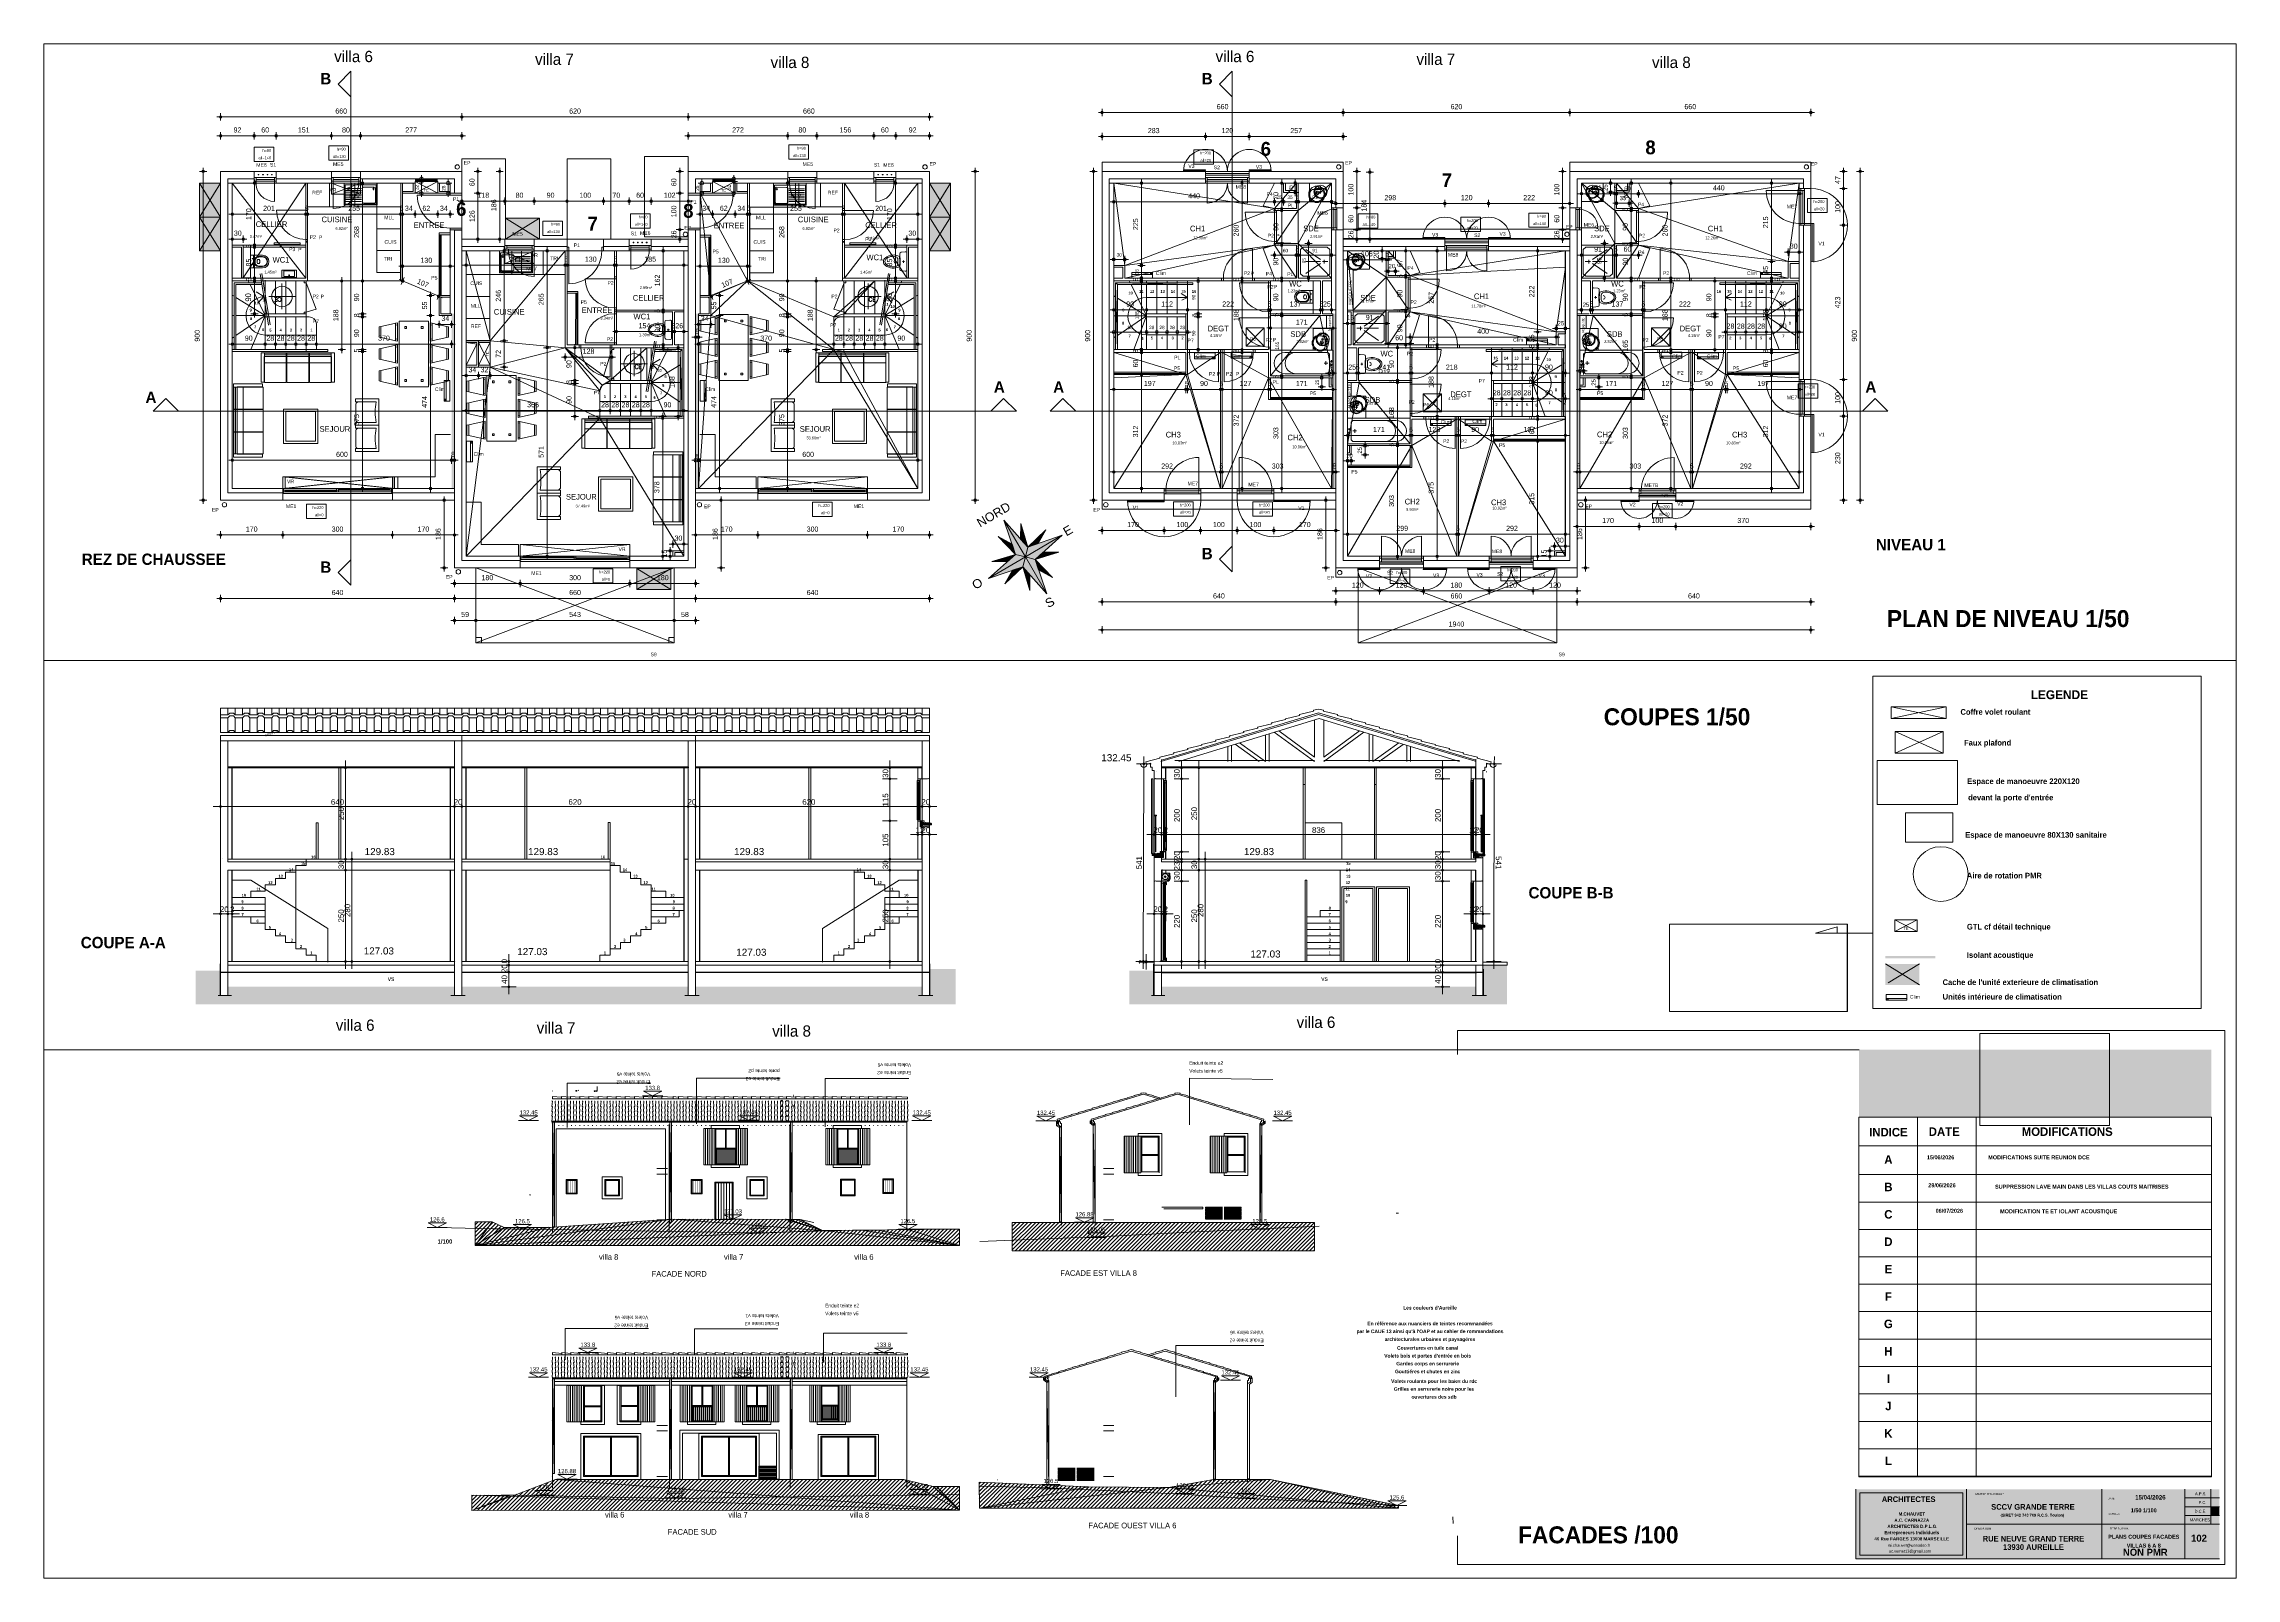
# Model space of a CAD drawing. Header units: metres. Extents: x 1.8 to 61.8, y -53.3 to -11.3.
import ezdxf
from ezdxf.enums import TextEntityAlignment as Align
from ezdxf.lldxf.tags import DXFTag

# ---------------------------------------------------------------- set-up
doc = ezdxf.new("R2010")
doc.units = ezdxf.units.M
doc.header["$MEASUREMENT"] = 0
doc.header["$XCLIPFRAME"] = 2
for name, color, linetype in [('Calque commun', 7, 'Continuous'), ('Calque100', 7, 'Continuous'), ('Calque2', 7, 'Continuous'), ('Calque4', 7, 'Continuous'), ('Calque5', 7, 'Continuous'), ('Calque59', 7, 'Continuous'), ('Calque7', 7, 'Continuous'), ('Calque79', 7, 'Continuous'), ('Calque9', 7, 'Continuous'), ('Calque90', 7, 'Continuous'), ('Cotations', 7, 'Continuous'), ('Textes', 7, 'Continuous')]:
    doc.layers.add(name, color=color, linetype=linetype)
doc.styles.add('Arial', font='arial.ttf', dxfattribs={"height": 0.231939})
doc.styles.add('Arial10', font='arial.ttf', dxfattribs={"width": 0.996783, "height": 2.319387})
doc.styles.add('Arial14', font='arial.ttf', dxfattribs={"height": 0.098961})
doc.styles.add('Arial15', font='arial.ttf', dxfattribs={"height": 0.077313})
doc.styles.add('Arial16', font='arial.ttf', dxfattribs={"height": 0.078859})
doc.styles.add('Arial17', font='arial.ttf', dxfattribs={"height": 0.139163})
doc.styles.add('Arial18', font='arial.ttf', dxfattribs={"height": 0.063335})
doc.styles.add('Arial2', font='arial.ttf', dxfattribs={"height": 0.185551})
doc.styles.add('Arial3', font='arial.ttf', dxfattribs={"height": 0.216476})
doc.styles.add('Arial4', font='arial.ttf', dxfattribs={"height": 0.154626})
doc.styles.add('Arial5', font='arial.ttf', dxfattribs={"height": 0.127566})
doc.styles.add('Arial6', font='arialbd.ttf', dxfattribs={"height": 0.077267})
doc.styles.add('Arial7', font='arial.ttf', dxfattribs={"height": 0.193282})
doc.styles.add('Arial8', font='arial.ttf', dxfattribs={"width": 1.037433, "height": 2.319387})
doc.styles.add('Arial9', font='arial.ttf', dxfattribs={"width": 1.027642, "height": 2.319387})
doc.styles.add('Century Gothic', font='GOTHIC.TTF', dxfattribs={"height": 0.310302})
doc.styles.add('Century Gothic Gras', font='txt.shx', dxfattribs={"height": 0.116336})
doc.styles.add('Century Gothic10', font='GOTHIC.TTF', dxfattribs={"height": 0.159838})
doc.styles.add('Century Gothic11', font='GOTHICB.TTF', dxfattribs={"height": 0.155115})
doc.styles.add('Century Gothic12', font='GOTHIC.TTF', dxfattribs={"height": 0.077575})
doc.styles.add('Century Gothic13', font='GOTHICB.TTF', dxfattribs={"height": 0.241204})
doc.styles.add('Century Gothic14', font='GOTHICB.TTF', dxfattribs={"height": 0.046535})
doc.styles.add('Century Gothic15', font='GOTHICB.TTF', dxfattribs={"height": 0.077558})
doc.styles.add('Century Gothic16', font='GOTHICB.TTF', dxfattribs={"height": 0.465345})
doc.styles.add('Century Gothic17', font='GOTHIC.TTF', dxfattribs={"height": 0.061285})
doc.styles.add('Century Gothic18', font='GOTHIC.TTF', dxfattribs={"height": 0.139636})
doc.styles.add('Century Gothic19', font='GOTHICB.TTF', dxfattribs={"height": 0.378481})
doc.styles.add('Century Gothic2', font='GOTHICB.TTF', dxfattribs={"height": 0.232673})
doc.styles.add('Century Gothic20', font='GOTHICB.TTF', dxfattribs={"height": 0.108581})
doc.styles.add('Century Gothic21', font='GOTHIC.TTF', dxfattribs={"height": 0.155151})
doc.styles.add('Century Gothic22', font='GOTHIC.TTF', dxfattribs={"height": 0.155151})
doc.styles.add('Century Gothic23', font='GOTHIC.TTF', dxfattribs={"height": 0.09309})
doc.styles.add('Century Gothic24', font='GOTHIC.TTF', dxfattribs={"height": 0.116363})
doc.styles.add('Century Gothic25', font='GOTHICB.TTF', dxfattribs={"height": 0.242755})
doc.styles.add('Century Gothic3', font='GOTHIC.TTF', dxfattribs={"height": 0.193938})
doc.styles.add('Century Gothic4', font='GOTHIC.TTF', dxfattribs={"height": 0.193938})
doc.styles.add('Century Gothic5', font='GOTHIC.TTF', dxfattribs={"height": 0.193938})
doc.styles.add('Century Gothic6', font='GOTHICB.TTF', dxfattribs={"height": 0.193894})
doc.styles.add('Century Gothic7', font='GOTHICB.TTF', dxfattribs={"height": 0.193894})
doc.styles.add('Century Gothic8', font='GOTHICB.TTF', dxfattribs={"height": 0.31023})
doc.styles.add('Century Gothic9', font='GOTHIC.TTF', dxfattribs={"height": 0.159822})
tags = doc.linetypes.add('DASHDOT2', pattern=[0.5, 0.25, -0.125, 0, -0.125]).pattern_tags.tags
tags[10:11] = [DXFTag(74, 4), DXFTag(75, 0), DXFTag(340, '0'), DXFTag(46, 1.0), DXFTag(50, 0.0), DXFTag(44, 0.0), DXFTag(45, 0.0)]
tags[8:9] = [DXFTag(74, 4), DXFTag(75, 0), DXFTag(340, '0'), DXFTag(46, 1.0), DXFTag(50, 0.0), DXFTag(44, 0.0), DXFTag(45, 0.0)]
tags[6:7] = [DXFTag(74, 4), DXFTag(75, 0), DXFTag(340, '0'), DXFTag(46, 1.0), DXFTag(50, 0.0), DXFTag(44, 0.0), DXFTag(45, 0.0)]
tags[4:5] = [DXFTag(74, 4), DXFTag(75, 0), DXFTag(340, '0'), DXFTag(46, 1.0), DXFTag(50, 0.0), DXFTag(44, 0.0), DXFTag(45, 0.0)]
tags = doc.linetypes.add('DIVIDE2', pattern=[0.625, 0.25, -0.125, 0, -0.125, 0, -0.125]).pattern_tags.tags
tags[14:15] = [DXFTag(74, 4), DXFTag(75, 0), DXFTag(340, '0'), DXFTag(46, 1.0), DXFTag(50, 0.0), DXFTag(44, 0.0), DXFTag(45, 0.0)]
tags[12:13] = [DXFTag(74, 4), DXFTag(75, 0), DXFTag(340, '0'), DXFTag(46, 1.0), DXFTag(50, 0.0), DXFTag(44, 0.0), DXFTag(45, 0.0)]
tags[10:11] = [DXFTag(74, 4), DXFTag(75, 0), DXFTag(340, '0'), DXFTag(46, 1.0), DXFTag(50, 0.0), DXFTag(44, 0.0), DXFTag(45, 0.0)]
tags[8:9] = [DXFTag(74, 4), DXFTag(75, 0), DXFTag(340, '0'), DXFTag(46, 1.0), DXFTag(50, 0.0), DXFTag(44, 0.0), DXFTag(45, 0.0)]
tags[6:7] = [DXFTag(74, 4), DXFTag(75, 0), DXFTag(340, '0'), DXFTag(46, 1.0), DXFTag(50, 0.0), DXFTag(44, 0.0), DXFTag(45, 0.0)]
tags[4:5] = [DXFTag(74, 4), DXFTag(75, 0), DXFTag(340, '0'), DXFTag(46, 1.0), DXFTag(50, 0.0), DXFTag(44, 0.0), DXFTag(45, 0.0)]
tags = doc.linetypes.add('DOT2', pattern=[0.125, 0, -0.125]).pattern_tags.tags
tags[6:7] = [DXFTag(74, 4), DXFTag(75, 0), DXFTag(340, '0'), DXFTag(46, 1.0), DXFTag(50, 0.0), DXFTag(44, 0.0), DXFTag(45, 0.0)]
tags[4:5] = [DXFTag(74, 4), DXFTag(75, 0), DXFTag(340, '0'), DXFTag(46, 1.0), DXFTag(50, 0.0), DXFTag(44, 0.0), DXFTag(45, 0.0)]
tags = doc.linetypes.add('HIDDEN', pattern=[0.375, 0.25, -0.125]).pattern_tags.tags
tags[6:7] = [DXFTag(74, 4), DXFTag(75, 0), DXFTag(340, '0'), DXFTag(46, 1.0), DXFTag(50, 0.0), DXFTag(44, 0.0), DXFTag(45, 0.0)]
tags[4:5] = [DXFTag(74, 4), DXFTag(75, 0), DXFTag(340, '0'), DXFTag(46, 1.0), DXFTag(50, 0.0), DXFTag(44, 0.0), DXFTag(45, 0.0)]
tags = doc.linetypes.add('HIDDEN2', pattern=[0.1875, 0.125, -0.0625]).pattern_tags.tags
tags[6:7] = [DXFTag(74, 4), DXFTag(75, 0), DXFTag(340, '0'), DXFTag(46, 1.0), DXFTag(50, 0.0), DXFTag(44, 0.0), DXFTag(45, 0.0)]
tags[4:5] = [DXFTag(74, 4), DXFTag(75, 0), DXFTag(340, '0'), DXFTag(46, 1.0), DXFTag(50, 0.0), DXFTag(44, 0.0), DXFTag(45, 0.0)]
tags = doc.linetypes.add('HIDDENX2', pattern=[0.75, 0.5, -0.25]).pattern_tags.tags
tags[6:7] = [DXFTag(74, 4), DXFTag(75, 0), DXFTag(340, '0'), DXFTag(46, 1.0), DXFTag(50, 0.0), DXFTag(44, 0.0), DXFTag(45, 0.0)]
tags[4:5] = [DXFTag(74, 4), DXFTag(75, 0), DXFTag(340, '0'), DXFTag(46, 1.0), DXFTag(50, 0.0), DXFTag(44, 0.0), DXFTag(45, 0.0)]
picture_1 = doc.add_image_def('image1.jpg', size_in_pixel=(1169, 826))
picture_2 = doc.add_image_def('image2.jpg', size_in_pixel=(789, 328))

# ---------------------------------------------------------------- blocks, each defined once
blk = doc.blocks.new('hatch')
at = {"layer": 'Calque commun', "color": 8, "linetype": 'Continuous', "lineweight": 9}
for p, q in [((-51.95, 28.12), (-51.95, 26.12)), ((-51.85, 28.12), (-51.85, 26.12)), ((-51.75, 28.12), (-51.75, 26.12)), ((-51.65, 28.12), (-51.65, 26.12)), ((-51.55, 28.12), (-51.55, 26.12)), ((-51.45, 28.12), (-51.45, 26.12))]:
    blk.add_line(p, q, dxfattribs=at)
mesh = blk.add_polyface(dxfattribs=at)
corners = [(-52.05, 28.12), (-52.05, 26.12), (-51.45, 26.12), (-51.45, 28.12)]
mesh.append_faces([[corners[k] for k in face] for face in [(0, 1, 2, 3)]], dxfattribs={"color": 8})
blk = doc.blocks.new('hatch2')
at = {"layer": 'Calque commun', "color": 8, "linetype": 'Continuous', "lineweight": 9}
for p, q in [((-53.75, 26.12), (-53.75, 28.12)), ((-53.65, 26.12), (-53.65, 28.12)), ((-53.55, 26.12), (-53.55, 28.12)), ((-53.45, 26.12), (-53.45, 28.12)), ((-53.35, 26.12), (-53.35, 28.12)), ((-53.25, 26.12), (-53.25, 28.12))]:
    blk.add_line(p, q, dxfattribs=at)
mesh = blk.add_polyface(dxfattribs=at)
corners = [(-53.25, 28.12), (-53.85, 28.12), (-53.85, 26.12), (-53.25, 26.12)]
mesh.append_faces([[corners[k] for k in face] for face in [(0, 1, 2, 3)]], dxfattribs={"color": 8})
blk = doc.blocks.new('toit facade')
at = {"layer": 'Calque commun', "color": 32, "linetype": 'Continuous', "lineweight": 9}
blk.add_line((90.2, -18.6), (90.2, -18.52), dxfattribs=at)
at = {"layer": 'Calque commun', "color": 7, "linetype": 'Continuous', "lineweight": 9}
for p, q in [((70.77, -25.9), (70.77, -19.83)), ((77.17, -25.89), (77.17, -20.01)), ((83.77, -25.89), (83.77, -20.01)), ((90.17, -25.89), (90.17, -19.83))]:
    blk.add_line(p, q, dxfattribs=at)
at = {"layer": 'Calque59', "color": 32, "linetype": 'Continuous', "lineweight": 9}
for p, q in [((70.75, -19.02), (70.77, -18.73)), ((70.75, -18.73), (70.77, -18.73)), ((70.75, -19.29), (70.77, -19.02)), ((70.75, -19.02), (70.77, -19.02)), ((70.92, -18.73), (70.95, -19.02)), ((70.92, -18.73), (70.95, -18.73)), ((70.92, -19.02), (70.95, -19.29)), ((70.92, -19.02), (70.95, -19.02)), ((71.08, -19.02), (71.1, -18.73)), ((71.08, -18.73), (71.1, -18.73)), ((71.08, -19.29), (71.1, -19.02)), ((71.08, -19.02), (71.1, -19.02)), ((71.25, -18.73), (71.28, -18.73)), ((71.25, -19.02), (71.28, -19.29)), ((71.25, -19.02), (71.28, -19.02)), ((71.26, -18.73), (71.28, -19.02)), ((71.41, -19.02), (71.44, -18.73)), ((71.41, -18.73), (71.44, -18.73)), ((71.41, -19.29), (71.44, -19.02)), ((71.41, -19.02), (71.44, -19.02)), ((71.59, -18.73), (71.61, -19.02)), ((71.59, -18.73), (71.61, -18.73)), ((71.59, -19.02), (71.61, -19.29)), ((71.59, -19.02), (71.61, -19.02)), ((71.75, -19.02), (71.77, -18.73)), ((71.75, -18.73), (71.77, -18.73)), ((71.75, -19.29), (71.77, -19.02)), ((71.75, -19.02), (71.77, -19.02)), ((71.92, -18.73), (71.95, -19.02)), ((71.92, -18.73), (71.95, -18.73)), ((71.92, -19.02), (71.95, -19.29)), ((71.92, -19.02), (71.95, -19.02)), ((72.08, -19.02), (72.1, -18.73)), ((72.08, -18.73), (72.1, -18.73)), ((72.08, -19.29), (72.1, -19.02)), ((72.08, -19.02), (72.1, -19.02)), ((72.25, -18.73), (72.28, -18.73)), ((72.25, -19.02), (72.28, -19.29)), ((72.25, -19.02), (72.28, -19.02)), ((72.26, -18.73), (72.28, -19.02)), ((72.41, -19.02), (72.44, -18.73)), ((72.41, -18.73), (72.44, -18.73)), ((72.41, -19.29), (72.44, -19.02)), ((72.41, -19.02), (72.44, -19.02)), ((72.59, -18.73), (72.61, -19.02)), ((72.59, -18.73), (72.61, -18.73)), ((72.59, -19.02), (72.61, -19.29)), ((72.59, -19.02), (72.61, -19.02)), ((72.75, -19.02), (72.77, -18.73)), ((72.75, -18.73), (72.77, -18.73)), ((72.75, -19.29), (72.77, -19.02)), ((72.75, -19.02), (72.77, -19.02)), ((72.92, -18.73), (72.95, -19.02)), ((72.92, -18.73), (72.95, -18.73)), ((72.92, -19.02), (72.95, -19.29)), ((72.92, -19.02), (72.95, -19.02)), ((73.08, -19.02), (73.1, -18.73)), ((73.08, -18.73), (73.1, -18.73)), ((73.08, -19.29), (73.1, -19.02)), ((73.08, -19.02), (73.1, -19.02)), ((73.25, -18.73), (73.28, -18.73)), ((73.25, -19.02), (73.28, -19.29)), ((73.25, -19.02), (73.28, -19.02)), ((73.26, -18.73), (73.28, -19.02)), ((73.41, -19.02), (73.44, -18.73)), ((73.41, -18.73), (73.44, -18.73)), ((73.41, -19.29), (73.44, -19.02)), ((73.41, -19.02), (73.44, -19.02)), ((73.59, -18.73), (73.61, -19.02)), ((73.59, -18.73), (73.61, -18.73)), ((73.59, -19.02), (73.61, -19.29)), ((73.59, -19.02), (73.61, -19.02)), ((73.75, -19.02), (73.77, -18.73)), ((73.75, -18.73), (73.77, -18.73)), ((73.75, -19.29), (73.77, -19.02)), ((73.75, -19.02), (73.77, -19.02)), ((73.92, -18.73), (73.95, -19.02)), ((73.92, -18.73), (73.95, -18.73)), ((73.92, -19.02), (73.95, -19.29)), ((73.92, -19.02), (73.95, -19.02)), ((74.08, -19.02), (74.1, -18.73)), ((74.08, -18.73), (74.1, -18.73)), ((74.08, -19.29), (74.1, -19.02)), ((74.08, -19.02), (74.1, -19.02)), ((74.25, -18.73), (74.28, -18.73)), ((74.25, -19.02), (74.28, -19.29)), ((74.25, -19.02), (74.28, -19.02)), ((74.26, -18.73), (74.28, -19.02)), ((74.41, -19.02), (74.44, -18.73)), ((74.41, -18.73), (74.44, -18.73)), ((74.41, -19.29), (74.44, -19.02)), ((74.41, -19.02), (74.44, -19.02)), ((74.59, -18.73), (74.61, -19.02)), ((74.59, -18.73), (74.61, -18.73)), ((74.59, -19.02), (74.61, -19.29)), ((74.59, -19.02), (74.61, -19.02)), ((74.75, -19.02), (74.77, -18.73)), ((74.75, -18.73), (74.77, -18.73)), ((74.75, -19.29), (74.77, -19.02)), ((74.75, -19.02), (74.77, -19.02)), ((74.92, -18.73), (74.95, -19.02)), ((74.92, -18.73), (74.95, -18.73)), ((74.92, -19.02), (74.95, -19.29)), ((74.92, -19.02), (74.95, -19.02)), ((75.08, -19.02), (75.1, -18.73)), ((75.08, -18.73), (75.1, -18.73)), ((75.08, -19.29), (75.1, -19.02)), ((75.08, -19.02), (75.1, -19.02)), ((75.25, -18.73), (75.28, -18.73)), ((75.25, -19.02), (75.28, -19.29)), ((75.25, -19.02), (75.28, -19.02)), ((75.26, -18.73), (75.28, -19.02)), ((75.41, -19.02), (75.44, -18.73)), ((75.41, -18.73), (75.44, -18.73)), ((75.41, -19.29), (75.44, -19.02)), ((75.41, -19.02), (75.44, -19.02)), ((75.59, -18.73), (75.61, -19.02)), ((75.59, -18.73), (75.61, -18.73)), ((75.59, -19.02), (75.61, -19.29)), ((75.59, -19.02), (75.61, -19.02)), ((75.75, -19.02), (75.77, -18.73)), ((75.75, -18.73), (75.77, -18.73)), ((75.75, -19.29), (75.77, -19.02)), ((75.75, -19.02), (75.77, -19.02)), ((75.92, -18.73), (75.95, -19.02)), ((75.92, -18.73), (75.95, -18.73)), ((75.92, -19.02), (75.95, -19.29)), ((75.92, -19.02), (75.95, -19.02)), ((76.08, -19.02), (76.1, -18.73)), ((76.08, -18.73), (76.1, -18.73)), ((76.08, -19.29), (76.1, -19.02)), ((76.08, -19.02), (76.1, -19.02)), ((76.25, -18.73), (76.28, -18.73)), ((76.25, -19.02), (76.28, -19.29)), ((76.25, -19.02), (76.28, -19.02)), ((76.26, -18.73), (76.28, -19.02)), ((76.41, -19.02), (76.44, -18.73)), ((76.41, -18.73), (76.44, -18.73)), ((76.41, -19.29), (76.44, -19.02)), ((76.41, -19.02), (76.44, -19.02)), ((76.59, -18.73), (76.61, -19.02)), ((76.59, -18.73), (76.61, -18.73)), ((76.59, -19.02), (76.61, -19.29)), ((76.59, -19.02), (76.61, -19.02)), ((76.75, -19.02), (76.77, -18.73)), ((76.75, -18.73), (76.77, -18.73)), ((76.75, -19.29), (76.77, -19.02)), ((76.75, -19.02), (76.77, -19.02)), ((76.92, -18.73), (76.95, -19.02)), ((76.92, -18.73), (76.95, -18.73)), ((76.92, -19.02), (76.95, -19.29)), ((76.92, -19.02), (76.95, -19.02)), ((77.08, -19.02), (77.1, -18.73)), ((77.08, -18.73), (77.1, -18.73)), ((77.08, -19.29), (77.1, -19.02)), ((77.08, -19.02), (77.1, -19.02)), ((77.25, -18.73), (77.28, -18.73)), ((77.25, -18.73), (77.28, -18.73)), ((77.25, -19.02), (77.28, -19.29)), ((77.25, -19.02), (77.28, -19.02)), ((77.25, -19.02), (77.28, -19.29)), ((77.25, -19.02), (77.28, -19.02)), ((77.26, -18.73), (77.28, -19.02)), ((77.26, -18.73), (77.28, -19.02)), ((77.41, -19.02), (77.44, -18.73)), ((77.41, -18.73), (77.44, -18.73)), ((77.41, -19.29), (77.44, -19.02)), ((77.41, -19.02), (77.44, -19.02)), ((77.59, -18.73), (77.61, -19.02)), ((77.59, -18.73), (77.61, -18.73)), ((77.59, -19.02), (77.61, -19.29)), ((77.59, -19.02), (77.61, -19.02)), ((77.75, -19.02), (77.77, -18.73)), ((77.75, -18.73), (77.77, -18.73)), ((77.75, -19.29), (77.77, -19.02)), ((77.75, -19.02), (77.77, -19.02)), ((77.92, -18.73), (77.95, -19.02)), ((77.92, -18.73), (77.95, -18.73)), ((77.92, -19.02), (77.95, -19.29)), ((77.92, -19.02), (77.95, -19.02)), ((78.08, -19.02), (78.1, -18.73)), ((78.08, -18.73), (78.1, -18.73)), ((78.08, -19.29), (78.1, -19.02)), ((78.08, -19.02), (78.1, -19.02)), ((78.25, -18.73), (78.28, -18.73)), ((78.25, -19.02), (78.28, -19.29)), ((78.25, -19.02), (78.28, -19.02)), ((78.26, -18.73), (78.28, -19.02)), ((78.41, -19.02), (78.44, -18.73)), ((78.41, -18.73), (78.44, -18.73)), ((78.41, -19.29), (78.44, -19.02)), ((78.41, -19.02), (78.44, -19.02)), ((78.59, -18.73), (78.61, -19.02)), ((78.59, -18.73), (78.61, -18.73)), ((78.59, -19.02), (78.61, -19.29)), ((78.59, -19.02), (78.61, -19.02)), ((78.75, -19.02), (78.77, -18.73)), ((78.75, -18.73), (78.77, -18.73)), ((78.75, -19.29), (78.77, -19.02)), ((78.75, -19.02), (78.77, -19.02)), ((78.92, -18.73), (78.95, -19.02)), ((78.92, -18.73), (78.95, -18.73)), ((78.92, -19.02), (78.95, -19.29)), ((78.92, -19.02), (78.95, -19.02)), ((79.08, -19.02), (79.1, -18.73)), ((79.08, -18.73), (79.1, -18.73)), ((79.08, -19.29), (79.1, -19.02)), ((79.08, -19.02), (79.1, -19.02)), ((79.25, -18.73), (79.28, -18.73)), ((79.25, -19.02), (79.28, -19.29)), ((79.25, -19.02), (79.28, -19.02)), ((79.26, -18.73), (79.28, -19.02)), ((79.41, -19.02), (79.44, -18.73)), ((79.41, -18.73), (79.44, -18.73)), ((79.41, -19.29), (79.44, -19.02)), ((79.41, -19.02), (79.44, -19.02)), ((79.59, -18.73), (79.61, -19.02)), ((79.59, -18.73), (79.61, -18.73)), ((79.59, -19.02), (79.61, -19.29)), ((79.59, -19.02), (79.61, -19.02)), ((79.75, -19.02), (79.77, -18.73)), ((79.75, -18.73), (79.77, -18.73)), ((79.75, -19.29), (79.77, -19.02)), ((79.75, -19.02), (79.77, -19.02)), ((79.92, -18.73), (79.95, -19.02)), ((79.92, -18.73), (79.95, -18.73)), ((79.92, -19.02), (79.95, -19.29)), ((79.92, -19.02), (79.95, -19.02)), ((80.08, -19.02), (80.1, -18.73)), ((80.08, -18.73), (80.1, -18.73)), ((80.08, -19.29), (80.1, -19.02)), ((80.08, -19.02), (80.1, -19.02)), ((80.25, -18.73), (80.28, -18.73)), ((80.25, -19.02), (80.28, -19.29)), ((80.25, -19.02), (80.28, -19.02)), ((80.26, -18.73), (80.28, -19.02)), ((80.41, -19.02), (80.44, -18.73)), ((80.41, -18.73), (80.44, -18.73)), ((80.41, -19.29), (80.44, -19.02)), ((80.41, -19.02), (80.44, -19.02)), ((80.59, -18.73), (80.61, -19.02)), ((80.59, -18.73), (80.61, -18.73)), ((80.59, -19.02), (80.61, -19.29)), ((80.59, -19.02), (80.61, -19.02)), ((80.75, -19.02), (80.77, -18.73)), ((80.75, -18.73), (80.77, -18.73)), ((80.75, -19.29), (80.77, -19.02)), ((80.75, -19.02), (80.77, -19.02)), ((80.92, -18.73), (80.95, -19.02)), ((80.92, -18.73), (80.95, -18.73)), ((80.92, -19.02), (80.95, -19.29)), ((80.92, -19.02), (80.95, -19.02)), ((81.08, -19.02), (81.1, -18.73)), ((81.08, -18.73), (81.1, -18.73)), ((81.08, -19.29), (81.1, -19.02)), ((81.08, -19.02), (81.1, -19.02)), ((81.25, -18.73), (81.28, -18.73)), ((81.25, -19.02), (81.28, -19.29)), ((81.25, -19.02), (81.28, -19.02)), ((81.26, -18.73), (81.28, -19.02)), ((81.41, -19.02), (81.44, -18.73)), ((81.41, -18.73), (81.44, -18.73)), ((81.41, -19.29), (81.44, -19.02)), ((81.41, -19.02), (81.44, -19.02)), ((81.59, -18.73), (81.61, -19.02)), ((81.59, -18.73), (81.61, -18.73)), ((81.59, -19.02), (81.61, -19.29)), ((81.59, -19.02), (81.61, -19.02)), ((81.75, -19.02), (81.77, -18.73)), ((81.75, -18.73), (81.77, -18.73)), ((81.75, -19.29), (81.77, -19.02)), ((81.75, -19.02), (81.77, -19.02)), ((81.92, -18.73), (81.95, -19.02)), ((81.92, -18.73), (81.95, -18.73)), ((81.92, -19.02), (81.95, -19.29)), ((81.92, -19.02), (81.95, -19.02)), ((82.08, -19.02), (82.1, -18.73)), ((82.08, -18.73), (82.1, -18.73)), ((82.08, -19.29), (82.1, -19.02)), ((82.08, -19.02), (82.1, -19.02)), ((82.25, -18.73), (82.28, -18.73)), ((82.25, -19.02), (82.28, -19.29)), ((82.25, -19.02), (82.28, -19.02)), ((82.26, -18.73), (82.28, -19.02)), ((82.41, -19.02), (82.44, -18.73)), ((82.41, -18.73), (82.44, -18.73)), ((82.41, -19.29), (82.44, -19.02)), ((82.41, -19.02), (82.44, -19.02)), ((82.59, -18.73), (82.61, -19.02)), ((82.59, -18.73), (82.61, -18.73)), ((82.59, -19.02), (82.61, -19.29)), ((82.59, -19.02), (82.61, -19.02)), ((82.75, -19.02), (82.77, -18.73)), ((82.75, -18.73), (82.77, -18.73)), ((82.75, -19.29), (82.77, -19.02)), ((82.75, -19.02), (82.77, -19.02)), ((82.92, -18.73), (82.95, -19.02)), ((82.92, -18.73), (82.95, -18.73)), ((82.92, -19.02), (82.95, -19.29)), ((82.92, -19.02), (82.95, -19.02)), ((83.08, -19.02), (83.1, -18.73)), ((83.08, -18.73), (83.1, -18.73)), ((83.08, -19.29), (83.1, -19.02)), ((83.08, -19.02), (83.1, -19.02)), ((83.25, -18.73), (83.28, -18.73)), ((83.25, -19.02), (83.28, -19.29)), ((83.25, -19.02), (83.28, -19.02)), ((83.26, -18.73), (83.28, -19.02)), ((83.37, -19.02), (83.39, -18.73)), ((83.37, -18.73), (83.39, -18.73)), ((83.37, -19.02), (83.39, -18.73)), ((83.37, -18.73), (83.39, -18.73)), ((83.37, -19.29), (83.39, -19.02)), ((83.37, -19.02), (83.39, -19.02)), ((83.37, -19.29), (83.39, -19.02)), ((83.37, -19.02), (83.39, -19.02)), ((83.54, -18.73), (83.57, -19.02)), ((83.54, -18.73), (83.57, -18.73)), ((83.54, -19.02), (83.57, -19.29)), ((83.54, -19.02), (83.57, -19.02)), ((83.69, -19.02), (83.71, -18.73)), ((83.69, -18.73), (83.71, -18.73)), ((83.69, -19.02), (83.71, -18.73)), ((83.69, -18.73), (83.71, -18.73)), ((83.69, -19.29), (83.71, -19.02)), ((83.69, -19.02), (83.71, -19.02)), ((83.69, -19.29), (83.71, -19.02)), ((83.69, -19.02), (83.71, -19.02)), ((83.86, -18.73), (83.89, -18.73)), ((83.86, -19.02), (83.89, -19.29)), ((83.86, -19.02), (83.89, -19.02)), ((83.87, -18.73), (83.89, -19.02)), ((84.02, -19.02), (84.05, -18.73)), ((84.02, -18.73), (84.05, -18.73)), ((84.02, -19.29), (84.05, -19.02)), ((84.02, -19.02), (84.05, -19.02)), ((84.2, -18.73), (84.22, -19.02)), ((84.2, -18.73), (84.22, -18.73)), ((84.2, -19.02), (84.22, -19.29)), ((84.2, -19.02), (84.22, -19.02)), ((84.36, -19.02), (84.38, -18.73)), ((84.36, -18.73), (84.38, -18.73)), ((84.36, -19.29), (84.38, -19.02)), ((84.36, -19.02), (84.38, -19.02)), ((84.53, -18.73), (84.56, -19.02)), ((84.53, -18.73), (84.56, -18.73)), ((84.53, -19.02), (84.56, -19.29)), ((84.53, -19.02), (84.56, -19.02)), ((84.69, -19.02), (84.71, -18.73)), ((84.69, -18.73), (84.71, -18.73)), ((84.69, -19.29), (84.71, -19.02)), ((84.69, -19.02), (84.71, -19.02)), ((84.86, -18.73), (84.89, -18.73)), ((84.86, -19.02), (84.89, -19.29)), ((84.86, -19.02), (84.89, -19.02)), ((84.87, -18.73), (84.89, -19.02)), ((85.02, -19.02), (85.05, -18.73)), ((85.02, -18.73), (85.05, -18.73)), ((85.02, -19.29), (85.05, -19.02)), ((85.02, -19.02), (85.05, -19.02)), ((85.2, -18.73), (85.22, -19.02)), ((85.2, -18.73), (85.22, -18.73)), ((85.2, -19.02), (85.22, -19.29)), ((85.2, -19.02), (85.22, -19.02)), ((85.36, -19.02), (85.38, -18.73)), ((85.36, -18.73), (85.38, -18.73)), ((85.36, -19.29), (85.38, -19.02)), ((85.36, -19.02), (85.38, -19.02)), ((85.53, -18.73), (85.56, -19.02)), ((85.53, -18.73), (85.56, -18.73)), ((85.53, -19.02), (85.56, -19.29)), ((85.53, -19.02), (85.56, -19.02)), ((85.69, -19.02), (85.71, -18.73)), ((85.69, -18.73), (85.71, -18.73)), ((85.69, -19.29), (85.71, -19.02)), ((85.69, -19.02), (85.71, -19.02)), ((85.86, -18.73), (85.89, -18.73)), ((85.86, -19.02), (85.89, -19.29)), ((85.86, -19.02), (85.89, -19.02)), ((85.87, -18.73), (85.89, -19.02)), ((86.02, -19.02), (86.05, -18.73)), ((86.02, -18.73), (86.05, -18.73)), ((86.02, -19.29), (86.05, -19.02)), ((86.02, -19.02), (86.05, -19.02)), ((86.2, -18.73), (86.22, -19.02)), ((86.2, -18.73), (86.22, -18.73)), ((86.2, -19.02), (86.22, -19.29)), ((86.2, -19.02), (86.22, -19.02)), ((86.36, -19.02), (86.38, -18.73)), ((86.36, -18.73), (86.38, -18.73)), ((86.36, -19.29), (86.38, -19.02)), ((86.36, -19.02), (86.38, -19.02)), ((86.53, -18.73), (86.56, -19.02)), ((86.53, -18.73), (86.56, -18.73)), ((86.53, -19.02), (86.56, -19.29)), ((86.53, -19.02), (86.56, -19.02)), ((86.69, -19.02), (86.71, -18.73)), ((86.69, -18.73), (86.71, -18.73)), ((86.69, -19.29), (86.71, -19.02)), ((86.69, -19.02), (86.71, -19.02)), ((86.86, -18.73), (86.89, -18.73)), ((86.86, -19.02), (86.89, -19.29)), ((86.86, -19.02), (86.89, -19.02)), ((86.87, -18.73), (86.89, -19.02)), ((87.02, -19.02), (87.05, -18.73)), ((87.02, -18.73), (87.05, -18.73)), ((87.02, -19.29), (87.05, -19.02)), ((87.02, -19.02), (87.05, -19.02)), ((87.2, -18.73), (87.22, -19.02)), ((87.2, -18.73), (87.22, -18.73)), ((87.2, -19.02), (87.22, -19.29)), ((87.2, -19.02), (87.22, -19.02)), ((87.36, -19.02), (87.38, -18.73)), ((87.36, -18.73), (87.38, -18.73)), ((87.36, -19.29), (87.38, -19.02)), ((87.36, -19.02), (87.38, -19.02)), ((87.53, -18.73), (87.56, -19.02)), ((87.53, -18.73), (87.56, -18.73)), ((87.53, -19.02), (87.56, -19.29)), ((87.53, -19.02), (87.56, -19.02)), ((87.69, -19.02), (87.71, -18.73)), ((87.69, -18.73), (87.71, -18.73)), ((87.69, -19.29), (87.71, -19.02)), ((87.69, -19.02), (87.71, -19.02)), ((87.86, -18.73), (87.89, -18.73)), ((87.86, -19.02), (87.89, -19.29)), ((87.86, -19.02), (87.89, -19.02)), ((87.87, -18.73), (87.89, -19.02)), ((88.02, -19.02), (88.05, -18.73)), ((88.02, -18.73), (88.05, -18.73)), ((88.02, -19.29), (88.05, -19.02)), ((88.02, -19.02), (88.05, -19.02)), ((88.2, -18.73), (88.22, -19.02)), ((88.2, -18.73), (88.22, -18.73)), ((88.2, -19.02), (88.22, -19.29)), ((88.2, -19.02), (88.22, -19.02)), ((88.36, -19.02), (88.38, -18.73)), ((88.36, -18.73), (88.38, -18.73)), ((88.36, -19.29), (88.38, -19.02)), ((88.36, -19.02), (88.38, -19.02)), ((88.53, -18.73), (88.56, -19.02)), ((88.53, -18.73), (88.56, -18.73)), ((88.53, -19.02), (88.56, -19.29)), ((88.53, -19.02), (88.56, -19.02)), ((88.69, -19.02), (88.71, -18.73)), ((88.69, -18.73), (88.71, -18.73)), ((88.69, -19.29), (88.71, -19.02)), ((88.69, -19.02), (88.71, -19.02)), ((88.86, -18.73), (88.89, -18.73)), ((88.86, -19.02), (88.89, -19.29)), ((88.86, -19.02), (88.89, -19.02)), ((88.87, -18.73), (88.89, -19.02)), ((89.02, -19.02), (89.05, -18.73)), ((89.02, -18.73), (89.05, -18.73)), ((89.02, -19.29), (89.05, -19.02)), ((89.02, -19.02), (89.05, -19.02)), ((89.2, -18.73), (89.22, -19.02)), ((89.2, -18.73), (89.22, -18.73)), ((89.2, -19.02), (89.22, -19.29)), ((89.2, -19.02), (89.22, -19.02)), ((89.36, -19.02), (89.38, -18.73)), ((89.36, -18.73), (89.38, -18.73)), ((89.36, -19.29), (89.38, -19.02)), ((89.36, -19.02), (89.38, -19.02)), ((89.53, -18.73), (89.56, -19.02)), ((89.53, -18.73), (89.56, -18.73)), ((89.53, -19.02), (89.56, -19.29)), ((89.53, -19.02), (89.56, -19.02)), ((89.69, -19.02), (89.71, -18.73)), ((89.69, -18.73), (89.71, -18.73)), ((89.69, -19.29), (89.71, -19.02)), ((89.69, -19.02), (89.71, -19.02)), ((89.86, -18.73), (89.89, -18.73)), ((89.86, -19.02), (89.89, -19.29)), ((89.86, -19.02), (89.89, -19.02)), ((89.87, -18.73), (89.89, -19.02)), ((90.02, -19.02), (90.05, -18.73)), ((90.02, -18.73), (90.05, -18.73)), ((90.02, -19.29), (90.05, -19.02)), ((90.02, -19.02), (90.05, -19.02)), ((90.2, -18.73), (90.22, -19.02)), ((90.2, -18.73), (90.22, -18.73)), ((90.2, -19.02), (90.22, -19.29)), ((90.2, -19.02), (90.22, -19.02)), ((70.75, -19.56), (70.77, -19.29)), ((70.75, -19.29), (70.77, -19.29)), ((70.75, -19.82), (70.77, -19.56)), ((70.75, -19.56), (70.77, -19.56)), ((70.75, -19.83), (70.77, -19.83)), ((70.92, -19.29), (70.95, -19.56)), ((70.92, -19.29), (70.95, -19.29)), ((70.92, -19.56), (70.95, -19.83)), ((70.92, -19.56), (70.95, -19.56)), ((70.92, -19.83), (70.95, -19.83)), ((71.08, -19.56), (71.1, -19.29)), ((71.08, -19.29), (71.1, -19.29)), ((71.08, -19.83), (71.1, -19.56)), ((71.08, -19.56), (71.1, -19.56)), ((71.08, -19.83), (71.1, -19.83)), ((71.11, -20.06), (71.14, -20.06)), ((71.25, -19.29), (71.28, -19.56)), ((71.25, -19.29), (71.28, -19.29)), ((71.25, -19.56), (71.28, -19.83)), ((71.25, -19.56), (71.28, -19.56)), ((71.25, -19.83), (71.28, -19.83)), ((71.34, -20.06), (71.37, -20.06)), ((71.41, -19.56), (71.44, -19.29)), ((71.41, -19.29), (71.44, -19.29)), ((71.41, -19.83), (71.44, -19.56)), ((71.41, -19.56), (71.44, -19.56)), ((71.41, -19.83), (71.44, -19.83)), ((71.57, -20.06), (71.6, -20.06)), ((71.59, -19.29), (71.61, -19.56)), ((71.59, -19.29), (71.61, -19.29)), ((71.59, -19.56), (71.61, -19.83)), ((71.59, -19.56), (71.61, -19.56)), ((71.59, -19.83), (71.61, -19.83)), ((71.75, -19.56), (71.77, -19.29)), ((71.75, -19.29), (71.77, -19.29)), ((71.75, -19.83), (71.77, -19.56)), ((71.75, -19.56), (71.77, -19.56)), ((71.75, -19.83), (71.77, -19.83)), ((71.8, -20.06), (71.83, -20.06)), ((71.92, -19.29), (71.95, -19.56)), ((71.92, -19.29), (71.95, -19.29)), ((71.92, -19.56), (71.95, -19.83)), ((71.92, -19.56), (71.95, -19.56)), ((71.92, -19.83), (71.95, -19.83)), ((72.03, -20.06), (72.06, -20.06)), ((72.08, -19.56), (72.1, -19.29)), ((72.08, -19.29), (72.1, -19.29)), ((72.08, -19.83), (72.1, -19.56)), ((72.08, -19.56), (72.1, -19.56)), ((72.08, -19.83), (72.1, -19.83)), ((72.25, -19.29), (72.28, -19.56)), ((72.25, -19.29), (72.28, -19.29)), ((72.25, -19.56), (72.28, -19.83)), ((72.25, -19.56), (72.28, -19.56)), ((72.25, -19.83), (72.28, -19.83)), ((72.26, -20.06), (72.29, -20.06)), ((72.41, -19.56), (72.44, -19.29)), ((72.41, -19.29), (72.44, -19.29)), ((72.41, -19.83), (72.44, -19.56)), ((72.41, -19.56), (72.44, -19.56)), ((72.41, -19.83), (72.44, -19.83)), ((72.49, -20.06), (72.52, -20.06)), ((72.59, -19.29), (72.61, -19.56)), ((72.59, -19.29), (72.61, -19.29)), ((72.59, -19.56), (72.61, -19.83)), ((72.59, -19.56), (72.61, -19.56)), ((72.59, -19.83), (72.61, -19.83)), ((72.72, -20.06), (72.75, -20.06)), ((72.75, -19.56), (72.77, -19.29)), ((72.75, -19.29), (72.77, -19.29)), ((72.75, -19.83), (72.77, -19.56)), ((72.75, -19.56), (72.77, -19.56)), ((72.75, -19.83), (72.77, -19.83)), ((72.92, -19.29), (72.95, -19.56)), ((72.92, -19.29), (72.95, -19.29)), ((72.92, -19.56), (72.95, -19.83)), ((72.92, -19.56), (72.95, -19.56)), ((72.92, -19.83), (72.95, -19.83)), ((72.95, -20.06), (72.98, -20.06)), ((73.08, -19.56), (73.1, -19.29)), ((73.08, -19.29), (73.1, -19.29)), ((73.08, -19.83), (73.1, -19.56)), ((73.08, -19.56), (73.1, -19.56)), ((73.08, -19.83), (73.1, -19.83)), ((73.18, -20.06), (73.21, -20.06)), ((73.25, -19.29), (73.28, -19.56)), ((73.25, -19.29), (73.28, -19.29)), ((73.25, -19.56), (73.28, -19.83)), ((73.25, -19.56), (73.28, -19.56)), ((73.25, -19.83), (73.28, -19.83)), ((73.41, -19.56), (73.44, -19.29)), ((73.41, -19.29), (73.44, -19.29)), ((73.41, -19.83), (73.44, -19.56)), ((73.41, -19.56), (73.44, -19.56)), ((73.41, -19.83), (73.44, -19.83)), ((73.41, -20.06), (73.44, -20.06)), ((73.59, -19.29), (73.61, -19.56)), ((73.59, -19.29), (73.61, -19.29)), ((73.59, -19.56), (73.61, -19.83)), ((73.59, -19.56), (73.61, -19.56)), ((73.59, -19.83), (73.61, -19.83)), ((73.64, -20.06), (73.67, -20.06)), ((73.75, -19.56), (73.77, -19.29)), ((73.75, -19.29), (73.77, -19.29)), ((73.75, -19.83), (73.77, -19.56)), ((73.75, -19.56), (73.77, -19.56)), ((73.75, -19.83), (73.77, -19.83)), ((73.87, -20.06), (73.9, -20.06)), ((73.92, -19.29), (73.95, -19.56)), ((73.92, -19.29), (73.95, -19.29)), ((73.92, -19.56), (73.95, -19.83)), ((73.92, -19.56), (73.95, -19.56)), ((73.92, -19.83), (73.95, -19.83)), ((74.08, -19.56), (74.1, -19.29)), ((74.08, -19.29), (74.1, -19.29)), ((74.08, -19.83), (74.1, -19.56)), ((74.08, -19.56), (74.1, -19.56)), ((74.08, -19.83), (74.1, -19.83)), ((74.1, -20.06), (74.12, -20.06)), ((74.25, -19.29), (74.28, -19.56)), ((74.25, -19.29), (74.28, -19.29)), ((74.25, -19.56), (74.28, -19.83)), ((74.25, -19.56), (74.28, -19.56)), ((74.25, -19.83), (74.28, -19.83)), ((74.32, -20.06), (74.35, -20.06)), ((74.41, -19.56), (74.44, -19.29)), ((74.41, -19.29), (74.44, -19.29)), ((74.41, -19.83), (74.44, -19.56)), ((74.41, -19.56), (74.44, -19.56)), ((74.41, -19.83), (74.44, -19.83)), ((74.55, -20.06), (74.58, -20.06)), ((74.59, -19.29), (74.61, -19.56)), ((74.59, -19.29), (74.61, -19.29)), ((74.59, -19.56), (74.61, -19.83)), ((74.59, -19.56), (74.61, -19.56)), ((74.59, -19.83), (74.61, -19.83)), ((74.75, -19.56), (74.77, -19.29)), ((74.75, -19.29), (74.77, -19.29)), ((74.75, -19.83), (74.77, -19.56)), ((74.75, -19.56), (74.77, -19.56)), ((74.75, -19.83), (74.77, -19.83)), ((74.78, -20.06), (74.81, -20.06)), ((74.92, -19.29), (74.95, -19.56)), ((74.92, -19.29), (74.95, -19.29)), ((74.92, -19.56), (74.95, -19.83)), ((74.92, -19.56), (74.95, -19.56)), ((74.92, -19.83), (74.95, -19.83)), ((75.01, -20.06), (75.04, -20.06)), ((75.08, -19.56), (75.1, -19.29)), ((75.08, -19.29), (75.1, -19.29)), ((75.08, -19.83), (75.1, -19.56)), ((75.08, -19.56), (75.1, -19.56)), ((75.08, -19.83), (75.1, -19.83)), ((75.24, -20.06), (75.27, -20.06)), ((75.25, -19.29), (75.28, -19.56)), ((75.25, -19.29), (75.28, -19.29)), ((75.25, -19.56), (75.28, -19.83)), ((75.25, -19.56), (75.28, -19.56)), ((75.25, -19.83), (75.28, -19.83)), ((75.41, -19.56), (75.44, -19.29)), ((75.41, -19.29), (75.44, -19.29)), ((75.41, -19.83), (75.44, -19.56)), ((75.41, -19.56), (75.44, -19.56)), ((75.41, -19.83), (75.44, -19.83)), ((75.47, -20.06), (75.5, -20.06)), ((75.59, -19.29), (75.61, -19.56)), ((75.59, -19.29), (75.61, -19.29)), ((75.59, -19.56), (75.61, -19.83)), ((75.59, -19.56), (75.61, -19.56)), ((75.59, -19.83), (75.61, -19.83)), ((75.7, -20.06), (75.73, -20.06)), ((75.75, -19.56), (75.77, -19.29)), ((75.75, -19.29), (75.77, -19.29)), ((75.75, -19.83), (75.77, -19.56)), ((75.75, -19.56), (75.77, -19.56)), ((75.75, -19.83), (75.77, -19.83)), ((75.92, -19.29), (75.95, -19.56)), ((75.92, -19.29), (75.95, -19.29)), ((75.92, -19.56), (75.95, -19.83)), ((75.92, -19.56), (75.95, -19.56)), ((75.92, -19.83), (75.95, -19.83)), ((75.93, -20.06), (75.96, -20.06)), ((76.08, -19.56), (76.1, -19.29)), ((76.08, -19.29), (76.1, -19.29)), ((76.08, -19.83), (76.1, -19.56)), ((76.08, -19.56), (76.1, -19.56)), ((76.08, -19.83), (76.1, -19.83)), ((76.16, -20.06), (76.19, -20.06)), ((76.25, -19.29), (76.28, -19.56)), ((76.25, -19.29), (76.28, -19.29)), ((76.25, -19.56), (76.28, -19.83)), ((76.25, -19.56), (76.28, -19.56)), ((76.25, -19.83), (76.28, -19.83)), ((76.39, -20.06), (76.42, -20.06)), ((76.41, -19.56), (76.44, -19.29)), ((76.41, -19.29), (76.44, -19.29)), ((76.41, -19.83), (76.44, -19.56)), ((76.41, -19.56), (76.44, -19.56)), ((76.41, -19.83), (76.44, -19.83)), ((76.59, -19.29), (76.61, -19.56)), ((76.59, -19.29), (76.61, -19.29)), ((76.59, -19.56), (76.61, -19.83)), ((76.59, -19.56), (76.61, -19.56)), ((76.59, -19.83), (76.61, -19.83)), ((76.62, -20.06), (76.65, -20.06)), ((76.75, -19.56), (76.77, -19.29)), ((76.75, -19.29), (76.77, -19.29)), ((76.75, -19.83), (76.77, -19.56)), ((76.75, -19.56), (76.77, -19.56)), ((76.75, -19.83), (76.77, -19.83)), ((76.85, -20.06), (76.88, -20.06)), ((76.92, -19.29), (76.95, -19.56)), ((76.92, -19.29), (76.95, -19.29)), ((76.92, -19.56), (76.95, -19.83)), ((76.92, -19.56), (76.95, -19.56)), ((76.92, -19.83), (76.95, -19.83)), ((77.08, -19.56), (77.1, -19.29)), ((77.08, -19.29), (77.1, -19.29)), ((77.08, -19.83), (77.1, -19.56)), ((77.08, -19.56), (77.1, -19.56)), ((77.08, -19.83), (77.1, -19.83)), ((77.08, -20.06), (77.11, -20.06)), ((77.25, -19.64), (77.24, -19.64)), ((77.25, -19.29), (77.28, -19.56)), ((77.25, -19.29), (77.28, -19.29)), ((77.25, -19.29), (77.28, -19.56)), ((77.25, -19.29), (77.28, -19.29)), ((77.25, -19.56), (77.28, -19.83)), ((77.25, -19.56), (77.28, -19.56)), ((77.25, -19.56), (77.28, -19.83)), ((77.25, -19.56), (77.28, -19.56)), ((77.25, -19.83), (77.28, -19.83)), ((77.25, -19.83), (77.28, -19.83)), ((77.31, -19.71), (77.3, -19.71)), ((77.31, -20.06), (77.34, -20.06)), ((77.41, -19.56), (77.44, -19.29)), ((77.41, -19.29), (77.44, -19.29)), ((77.41, -19.83), (77.44, -19.56)), ((77.41, -19.56), (77.44, -19.56)), ((77.41, -19.83), (77.44, -19.83)), ((77.54, -20.06), (77.57, -20.06)), ((77.59, -19.29), (77.61, -19.56)), ((77.59, -19.29), (77.61, -19.29)), ((77.59, -19.56), (77.61, -19.83)), ((77.59, -19.56), (77.61, -19.56)), ((77.59, -19.83), (77.61, -19.83)), ((77.75, -19.56), (77.77, -19.29)), ((77.75, -19.29), (77.77, -19.29)), ((77.75, -19.83), (77.77, -19.56)), ((77.75, -19.56), (77.77, -19.56)), ((77.75, -19.83), (77.77, -19.83)), ((77.77, -20.06), (77.8, -20.06)), ((77.92, -19.29), (77.95, -19.56)), ((77.92, -19.29), (77.95, -19.29)), ((77.92, -19.56), (77.95, -19.83)), ((77.92, -19.56), (77.95, -19.56)), ((77.92, -19.83), (77.95, -19.83)), ((78, -20.06), (78.03, -20.06)), ((78.08, -19.56), (78.1, -19.29)), ((78.08, -19.29), (78.1, -19.29)), ((78.08, -19.83), (78.1, -19.56)), ((78.08, -19.56), (78.1, -19.56)), ((78.08, -19.83), (78.1, -19.83)), ((78.23, -20.06), (78.26, -20.06)), ((78.25, -19.29), (78.28, -19.56)), ((78.25, -19.29), (78.28, -19.29)), ((78.25, -19.56), (78.28, -19.83)), ((78.25, -19.56), (78.28, -19.56)), ((78.25, -19.83), (78.28, -19.83)), ((78.41, -19.56), (78.44, -19.29)), ((78.41, -19.29), (78.44, -19.29)), ((78.41, -19.83), (78.44, -19.56)), ((78.41, -19.56), (78.44, -19.56)), ((78.41, -19.83), (78.44, -19.83)), ((78.46, -20.06), (78.49, -20.06)), ((78.59, -19.29), (78.61, -19.56)), ((78.59, -19.29), (78.61, -19.29)), ((78.59, -19.56), (78.61, -19.83)), ((78.59, -19.56), (78.61, -19.56)), ((78.59, -19.83), (78.61, -19.83)), ((78.69, -20.06), (78.72, -20.06)), ((78.75, -19.56), (78.77, -19.29)), ((78.75, -19.29), (78.77, -19.29)), ((78.75, -19.83), (78.77, -19.56)), ((78.75, -19.56), (78.77, -19.56)), ((78.75, -19.83), (78.77, -19.83)), ((78.92, -19.29), (78.95, -19.56)), ((78.92, -19.29), (78.95, -19.29)), ((78.92, -19.56), (78.95, -19.83)), ((78.92, -19.56), (78.95, -19.56)), ((78.92, -19.83), (78.95, -19.83)), ((78.92, -20.06), (78.95, -20.06)), ((79.08, -19.56), (79.1, -19.29)), ((79.08, -19.29), (79.1, -19.29)), ((79.08, -19.83), (79.1, -19.56)), ((79.08, -19.56), (79.1, -19.56)), ((79.08, -19.83), (79.1, -19.83)), ((79.15, -20.06), (79.18, -20.06)), ((79.25, -19.29), (79.28, -19.56)), ((79.25, -19.29), (79.28, -19.29)), ((79.25, -19.56), (79.28, -19.83)), ((79.25, -19.56), (79.28, -19.56)), ((79.25, -19.83), (79.28, -19.83)), ((79.38, -20.06), (79.41, -20.06)), ((79.41, -19.56), (79.44, -19.29)), ((79.41, -19.29), (79.44, -19.29)), ((79.41, -19.83), (79.44, -19.56)), ((79.41, -19.56), (79.44, -19.56)), ((79.41, -19.83), (79.44, -19.83)), ((79.59, -19.29), (79.61, -19.56)), ((79.59, -19.29), (79.61, -19.29)), ((79.59, -19.56), (79.61, -19.83)), ((79.59, -19.56), (79.61, -19.56)), ((79.59, -19.83), (79.61, -19.83)), ((79.61, -20.06), (79.64, -20.06)), ((79.75, -19.56), (79.77, -19.29)), ((79.75, -19.29), (79.77, -19.29)), ((79.75, -19.83), (79.77, -19.56)), ((79.75, -19.56), (79.77, -19.56)), ((79.75, -19.83), (79.77, -19.83)), ((79.84, -20.06), (79.87, -20.06)), ((79.92, -19.29), (79.95, -19.56)), ((79.92, -19.29), (79.95, -19.29)), ((79.92, -19.56), (79.95, -19.83)), ((79.92, -19.56), (79.95, -19.56)), ((79.92, -19.83), (79.95, -19.83)), ((80.07, -20.06), (80.1, -20.06)), ((80.08, -19.56), (80.1, -19.29)), ((80.08, -19.29), (80.1, -19.29)), ((80.08, -19.83), (80.1, -19.56)), ((80.08, -19.56), (80.1, -19.56)), ((80.08, -19.83), (80.1, -19.83)), ((80.25, -19.29), (80.28, -19.56)), ((80.25, -19.29), (80.28, -19.29)), ((80.25, -19.56), (80.28, -19.83)), ((80.25, -19.56), (80.28, -19.56)), ((80.25, -19.83), (80.28, -19.83)), ((80.3, -20.06), (80.33, -20.06)), ((80.41, -19.56), (80.44, -19.29)), ((80.41, -19.29), (80.44, -19.29)), ((80.41, -19.83), (80.44, -19.56)), ((80.41, -19.56), (80.44, -19.56)), ((80.41, -19.83), (80.44, -19.83)), ((80.53, -20.06), (80.56, -20.06)), ((80.59, -19.29), (80.61, -19.56)), ((80.59, -19.29), (80.61, -19.29)), ((80.59, -19.56), (80.61, -19.83)), ((80.59, -19.56), (80.61, -19.56)), ((80.59, -19.83), (80.61, -19.83)), ((80.75, -19.56), (80.77, -19.29)), ((80.75, -19.29), (80.77, -19.29)), ((80.75, -19.83), (80.77, -19.56)), ((80.75, -19.56), (80.77, -19.56)), ((80.75, -19.83), (80.77, -19.83)), ((80.76, -20.06), (80.79, -20.06)), ((80.92, -19.29), (80.95, -19.56)), ((80.92, -19.29), (80.95, -19.29)), ((80.92, -19.56), (80.95, -19.83)), ((80.92, -19.56), (80.95, -19.56)), ((80.92, -19.83), (80.95, -19.83)), ((80.99, -20.06), (81.02, -20.06)), ((81.08, -19.56), (81.1, -19.29)), ((81.08, -19.29), (81.1, -19.29)), ((81.08, -19.83), (81.1, -19.56)), ((81.08, -19.56), (81.1, -19.56)), ((81.08, -19.83), (81.1, -19.83)), ((81.22, -20.06), (81.25, -20.06)), ((81.25, -19.29), (81.28, -19.56)), ((81.25, -19.29), (81.28, -19.29)), ((81.25, -19.56), (81.28, -19.83)), ((81.25, -19.56), (81.28, -19.56)), ((81.25, -19.83), (81.28, -19.83)), ((81.41, -19.56), (81.44, -19.29)), ((81.41, -19.29), (81.44, -19.29)), ((81.41, -19.83), (81.44, -19.56)), ((81.41, -19.56), (81.44, -19.56)), ((81.41, -19.83), (81.44, -19.83)), ((81.45, -20.06), (81.48, -20.06)), ((81.59, -19.29), (81.61, -19.56)), ((81.59, -19.29), (81.61, -19.29)), ((81.59, -19.56), (81.61, -19.83)), ((81.59, -19.56), (81.61, -19.56)), ((81.59, -19.83), (81.61, -19.83)), ((81.68, -20.06), (81.71, -20.06)), ((81.75, -19.56), (81.77, -19.29)), ((81.75, -19.29), (81.77, -19.29)), ((81.75, -19.83), (81.77, -19.56)), ((81.75, -19.56), (81.77, -19.56)), ((81.75, -19.83), (81.77, -19.83)), ((81.91, -20.06), (81.94, -20.06)), ((81.92, -19.29), (81.95, -19.56)), ((81.92, -19.29), (81.95, -19.29)), ((81.92, -19.56), (81.95, -19.83)), ((81.92, -19.56), (81.95, -19.56)), ((81.92, -19.83), (81.95, -19.83)), ((82.08, -19.56), (82.1, -19.29)), ((82.08, -19.29), (82.1, -19.29)), ((82.08, -19.83), (82.1, -19.56)), ((82.08, -19.56), (82.1, -19.56)), ((82.08, -19.83), (82.1, -19.83)), ((82.14, -20.06), (82.17, -20.06)), ((82.25, -19.29), (82.28, -19.56)), ((82.25, -19.29), (82.28, -19.29)), ((82.25, -19.56), (82.28, -19.83)), ((82.25, -19.56), (82.28, -19.56)), ((82.25, -19.83), (82.28, -19.83)), ((82.37, -20.06), (82.4, -20.06)), ((82.41, -19.56), (82.44, -19.29)), ((82.41, -19.29), (82.44, -19.29)), ((82.41, -19.83), (82.44, -19.56)), ((82.41, -19.56), (82.44, -19.56)), ((82.41, -19.83), (82.44, -19.83)), ((82.59, -19.29), (82.61, -19.56)), ((82.59, -19.29), (82.61, -19.29)), ((82.59, -19.56), (82.61, -19.83)), ((82.59, -19.56), (82.61, -19.56)), ((82.59, -19.83), (82.61, -19.83)), ((82.6, -20.06), (82.62, -20.06)), ((82.75, -19.56), (82.77, -19.29)), ((82.75, -19.29), (82.77, -19.29)), ((82.75, -19.83), (82.77, -19.56)), ((82.75, -19.56), (82.77, -19.56)), ((82.75, -19.83), (82.77, -19.83)), ((82.82, -20.06), (82.85, -20.06)), ((82.92, -19.29), (82.95, -19.56)), ((82.92, -19.29), (82.95, -19.29)), ((82.92, -19.56), (82.95, -19.83)), ((82.92, -19.56), (82.95, -19.56)), ((82.92, -19.83), (82.95, -19.83)), ((83.05, -20.06), (83.08, -20.06)), ((83.08, -19.56), (83.1, -19.29)), ((83.08, -19.29), (83.1, -19.29)), ((83.08, -19.83), (83.1, -19.56)), ((83.08, -19.56), (83.1, -19.56)), ((83.08, -19.83), (83.1, -19.83)), ((83.25, -19.29), (83.28, -19.56)), ((83.25, -19.29), (83.28, -19.29)), ((83.25, -19.56), (83.28, -19.83)), ((83.25, -19.56), (83.28, -19.56)), ((83.25, -19.83), (83.28, -19.83)), ((83.28, -20.06), (83.31, -20.06)), ((83.37, -19.56), (83.39, -19.29)), ((83.37, -19.29), (83.39, -19.29)), ((83.37, -19.56), (83.39, -19.29)), ((83.37, -19.29), (83.39, -19.29)), ((83.37, -19.83), (83.39, -19.56)), ((83.37, -19.56), (83.39, -19.56)), ((83.37, -19.83), (83.39, -19.56)), ((83.37, -19.56), (83.39, -19.56)), ((83.37, -19.83), (83.39, -19.83)), ((83.37, -19.83), (83.39, -19.83)), ((83.51, -20.06), (83.54, -20.06)), ((83.54, -19.29), (83.57, -19.56)), ((83.54, -19.29), (83.57, -19.29)), ((83.54, -19.56), (83.57, -19.83)), ((83.54, -19.56), (83.57, -19.56)), ((83.54, -19.83), (83.57, -19.83)), ((83.69, -19.56), (83.71, -19.29)), ((83.69, -19.29), (83.71, -19.29)), ((83.69, -19.56), (83.71, -19.29)), ((83.69, -19.29), (83.71, -19.29)), ((83.69, -19.82), (83.71, -19.56)), ((83.69, -19.56), (83.71, -19.56)), ((83.69, -19.83), (83.71, -19.56)), ((83.69, -19.56), (83.71, -19.56)), ((83.7, -19.71), (83.69, -19.71)), ((83.69, -19.83), (83.71, -19.83)), ((83.69, -19.83), (83.71, -19.83)), ((83.74, -20.06), (83.77, -20.06)), ((83.86, -19.29), (83.89, -19.56)), ((83.86, -19.29), (83.89, -19.29)), ((83.86, -19.56), (83.89, -19.83)), ((83.86, -19.56), (83.89, -19.56)), ((83.86, -19.83), (83.89, -19.83)), ((83.97, -20.06), (84, -20.06)), ((84.02, -19.56), (84.05, -19.29)), ((84.02, -19.29), (84.05, -19.29)), ((84.02, -19.83), (84.05, -19.56)), ((84.02, -19.56), (84.05, -19.56)), ((84.02, -19.83), (84.05, -19.83)), ((84.2, -19.29), (84.22, -19.56)), ((84.2, -19.29), (84.22, -19.29)), ((84.2, -19.56), (84.22, -19.83)), ((84.2, -19.56), (84.22, -19.56)), ((84.2, -19.83), (84.22, -19.83)), ((84.2, -20.06), (84.23, -20.06)), ((84.36, -19.56), (84.38, -19.29)), ((84.36, -19.29), (84.38, -19.29)), ((84.36, -19.83), (84.38, -19.56)), ((84.36, -19.56), (84.38, -19.56)), ((84.36, -19.83), (84.38, -19.83)), ((84.43, -20.06), (84.46, -20.06)), ((84.53, -19.29), (84.56, -19.56)), ((84.53, -19.29), (84.56, -19.29)), ((84.53, -19.56), (84.56, -19.83)), ((84.53, -19.56), (84.56, -19.56)), ((84.53, -19.83), (84.56, -19.83)), ((84.66, -20.06), (84.69, -20.06)), ((84.69, -19.56), (84.71, -19.29)), ((84.69, -19.29), (84.71, -19.29)), ((84.69, -19.83), (84.71, -19.56)), ((84.69, -19.56), (84.71, -19.56)), ((84.69, -19.83), (84.71, -19.83)), ((84.86, -19.29), (84.89, -19.56)), ((84.86, -19.29), (84.89, -19.29)), ((84.86, -19.56), (84.89, -19.83)), ((84.86, -19.56), (84.89, -19.56)), ((84.86, -19.83), (84.89, -19.83)), ((84.89, -20.06), (84.92, -20.06)), ((85.02, -19.56), (85.05, -19.29)), ((85.02, -19.29), (85.05, -19.29)), ((85.02, -19.83), (85.05, -19.56)), ((85.02, -19.56), (85.05, -19.56)), ((85.02, -19.83), (85.05, -19.83)), ((85.12, -20.06), (85.15, -20.06)), ((85.2, -19.29), (85.22, -19.56)), ((85.2, -19.29), (85.22, -19.29)), ((85.2, -19.56), (85.22, -19.83)), ((85.2, -19.56), (85.22, -19.56)), ((85.2, -19.83), (85.22, -19.83)), ((85.35, -20.06), (85.38, -20.06)), ((85.36, -19.56), (85.38, -19.29)), ((85.36, -19.29), (85.38, -19.29)), ((85.36, -19.83), (85.38, -19.56)), ((85.36, -19.56), (85.38, -19.56)), ((85.36, -19.83), (85.38, -19.83)), ((85.53, -19.29), (85.56, -19.56)), ((85.53, -19.29), (85.56, -19.29)), ((85.53, -19.56), (85.56, -19.83)), ((85.53, -19.56), (85.56, -19.56)), ((85.53, -19.83), (85.56, -19.83)), ((85.58, -20.06), (85.61, -20.06)), ((85.69, -19.56), (85.71, -19.29)), ((85.69, -19.29), (85.71, -19.29)), ((85.69, -19.83), (85.71, -19.56)), ((85.69, -19.56), (85.71, -19.56)), ((85.69, -19.83), (85.71, -19.83)), ((85.81, -20.06), (85.84, -20.06)), ((85.86, -19.29), (85.89, -19.56)), ((85.86, -19.29), (85.89, -19.29)), ((85.86, -19.56), (85.89, -19.83)), ((85.86, -19.56), (85.89, -19.56)), ((85.86, -19.83), (85.89, -19.83)), ((86.02, -19.56), (86.05, -19.29)), ((86.02, -19.29), (86.05, -19.29)), ((86.02, -19.83), (86.05, -19.56)), ((86.02, -19.56), (86.05, -19.56)), ((86.02, -19.83), (86.05, -19.83)), ((86.04, -20.06), (86.07, -20.06)), ((86.2, -19.29), (86.22, -19.56)), ((86.2, -19.29), (86.22, -19.29)), ((86.2, -19.56), (86.22, -19.83)), ((86.2, -19.56), (86.22, -19.56)), ((86.2, -19.83), (86.22, -19.83)), ((86.27, -20.06), (86.3, -20.06)), ((86.36, -19.56), (86.38, -19.29)), ((86.36, -19.29), (86.38, -19.29)), ((86.36, -19.83), (86.38, -19.56)), ((86.36, -19.56), (86.38, -19.56)), ((86.36, -19.83), (86.38, -19.83)), ((86.5, -20.06), (86.53, -20.06)), ((86.53, -19.29), (86.56, -19.56)), ((86.53, -19.29), (86.56, -19.29)), ((86.53, -19.56), (86.56, -19.83)), ((86.53, -19.56), (86.56, -19.56)), ((86.53, -19.83), (86.56, -19.83)), ((86.69, -19.56), (86.71, -19.29)), ((86.69, -19.29), (86.71, -19.29)), ((86.69, -19.83), (86.71, -19.56)), ((86.69, -19.56), (86.71, -19.56)), ((86.69, -19.83), (86.71, -19.83)), ((86.73, -20.06), (86.76, -20.06)), ((86.86, -19.29), (86.89, -19.56)), ((86.86, -19.29), (86.89, -19.29)), ((86.86, -19.56), (86.89, -19.83)), ((86.86, -19.56), (86.89, -19.56)), ((86.86, -19.83), (86.89, -19.83)), ((86.96, -20.06), (86.99, -20.06)), ((87.02, -19.56), (87.05, -19.29)), ((87.02, -19.29), (87.05, -19.29)), ((87.02, -19.83), (87.05, -19.56)), ((87.02, -19.56), (87.05, -19.56)), ((87.02, -19.83), (87.05, -19.83)), ((87.19, -20.06), (87.22, -20.06)), ((87.2, -19.29), (87.22, -19.56)), ((87.2, -19.29), (87.22, -19.29)), ((87.2, -19.56), (87.22, -19.83)), ((87.2, -19.56), (87.22, -19.56)), ((87.2, -19.83), (87.22, -19.83)), ((87.36, -19.56), (87.38, -19.29)), ((87.36, -19.29), (87.38, -19.29)), ((87.36, -19.83), (87.38, -19.56)), ((87.36, -19.56), (87.38, -19.56)), ((87.36, -19.83), (87.38, -19.83)), ((87.42, -20.06), (87.45, -20.06)), ((87.53, -19.29), (87.56, -19.56)), ((87.53, -19.29), (87.56, -19.29)), ((87.53, -19.56), (87.56, -19.83)), ((87.53, -19.56), (87.56, -19.56)), ((87.53, -19.83), (87.56, -19.83)), ((87.65, -20.06), (87.68, -20.06)), ((87.69, -19.56), (87.71, -19.29)), ((87.69, -19.29), (87.71, -19.29)), ((87.69, -19.83), (87.71, -19.56)), ((87.69, -19.56), (87.71, -19.56)), ((87.69, -19.83), (87.71, -19.83)), ((87.86, -19.29), (87.89, -19.56)), ((87.86, -19.29), (87.89, -19.29)), ((87.86, -19.56), (87.89, -19.83)), ((87.86, -19.56), (87.89, -19.56)), ((87.86, -19.83), (87.89, -19.83)), ((87.88, -20.06), (87.91, -20.06)), ((88.02, -19.56), (88.05, -19.29)), ((88.02, -19.29), (88.05, -19.29)), ((88.02, -19.83), (88.05, -19.56)), ((88.02, -19.56), (88.05, -19.56)), ((88.02, -19.83), (88.05, -19.83)), ((88.11, -20.06), (88.14, -20.06)), ((88.2, -19.29), (88.22, -19.56)), ((88.2, -19.29), (88.22, -19.29)), ((88.2, -19.56), (88.22, -19.83)), ((88.2, -19.56), (88.22, -19.56)), ((88.2, -19.83), (88.22, -19.83)), ((88.34, -20.06), (88.37, -20.06)), ((88.36, -19.56), (88.38, -19.29)), ((88.36, -19.29), (88.38, -19.29)), ((88.36, -19.83), (88.38, -19.56)), ((88.36, -19.56), (88.38, -19.56)), ((88.36, -19.83), (88.38, -19.83)), ((88.53, -19.29), (88.56, -19.56)), ((88.53, -19.29), (88.56, -19.29)), ((88.53, -19.56), (88.56, -19.83)), ((88.53, -19.56), (88.56, -19.56)), ((88.53, -19.83), (88.56, -19.83)), ((88.57, -20.06), (88.6, -20.06)), ((88.69, -19.56), (88.71, -19.29)), ((88.69, -19.29), (88.71, -19.29)), ((88.69, -19.83), (88.71, -19.56)), ((88.69, -19.56), (88.71, -19.56)), ((88.69, -19.83), (88.71, -19.83)), ((88.8, -20.06), (88.83, -20.06)), ((88.86, -19.29), (88.89, -19.56)), ((88.86, -19.29), (88.89, -19.29)), ((88.86, -19.56), (88.89, -19.83)), ((88.86, -19.56), (88.89, -19.56)), ((88.86, -19.83), (88.89, -19.83)), ((89.02, -19.56), (89.05, -19.29)), ((89.02, -19.29), (89.05, -19.29)), ((89.02, -19.83), (89.05, -19.56)), ((89.02, -19.56), (89.05, -19.56)), ((89.02, -19.83), (89.05, -19.83)), ((89.03, -20.06), (89.06, -20.06)), ((89.2, -19.29), (89.22, -19.56)), ((89.2, -19.29), (89.22, -19.29)), ((89.2, -19.56), (89.22, -19.83)), ((89.2, -19.56), (89.22, -19.56)), ((89.2, -19.83), (89.22, -19.83)), ((89.26, -20.06), (89.29, -20.06)), ((89.36, -19.56), (89.38, -19.29)), ((89.36, -19.29), (89.38, -19.29)), ((89.36, -19.83), (89.38, -19.56)), ((89.36, -19.56), (89.38, -19.56)), ((89.36, -19.83), (89.38, -19.83)), ((89.49, -20.06), (89.52, -20.06)), ((89.53, -19.29), (89.56, -19.56)), ((89.53, -19.29), (89.56, -19.29)), ((89.53, -19.56), (89.56, -19.83)), ((89.53, -19.56), (89.56, -19.56)), ((89.53, -19.83), (89.56, -19.83)), ((89.69, -19.56), (89.71, -19.29)), ((89.69, -19.29), (89.71, -19.29)), ((89.69, -19.83), (89.71, -19.56)), ((89.69, -19.56), (89.71, -19.56)), ((89.69, -19.83), (89.71, -19.83)), ((89.72, -20.06), (89.75, -20.06)), ((89.86, -19.29), (89.89, -19.56)), ((89.86, -19.29), (89.89, -19.29)), ((89.86, -19.56), (89.89, -19.83)), ((89.86, -19.56), (89.89, -19.56)), ((89.86, -19.83), (89.89, -19.83)), ((89.95, -20.06), (89.98, -20.06)), ((90.02, -19.56), (90.05, -19.29)), ((90.02, -19.29), (90.05, -19.29)), ((90.02, -19.83), (90.05, -19.56)), ((90.02, -19.56), (90.05, -19.56)), ((90.02, -19.83), (90.05, -19.83)), ((90.2, -19.29), (90.22, -19.56)), ((90.2, -19.29), (90.22, -19.29)), ((90.2, -19.56), (90.22, -19.83)), ((90.2, -19.56), (90.22, -19.56)), ((90.2, -19.83), (90.22, -19.83))]:
    blk.add_line(p, q, dxfattribs=at)
for points in [[(71.27, -18.52, 0), (70.77, -18.48, 0), (70.77, -18.6, 0), (71.27, -18.6, 0), (71.27, -18.52, 0)], [(71.77, -18.52, 0), (71.27, -18.48, 0), (71.27, -18.6, 0), (71.77, -18.6, 0), (71.77, -18.52, 0)], [(72.27, -18.52, 0), (71.77, -18.48, 0), (71.77, -18.6, 0), (72.27, -18.6, 0), (72.27, -18.52, 0)], [(72.77, -18.52, 0), (72.27, -18.48, 0), (72.27, -18.6, 0), (72.77, -18.6, 0), (72.77, -18.52, 0)], [(73.27, -18.52, 0), (72.77, -18.48, 0), (72.77, -18.6, 0), (73.27, -18.6, 0), (73.27, -18.52, 0)], [(73.77, -18.52, 0), (73.27, -18.48, 0), (73.27, -18.6, 0), (73.77, -18.6, 0), (73.77, -18.52, 0)], [(74.27, -18.52, 0), (73.77, -18.48, 0), (73.77, -18.6, 0), (74.27, -18.6, 0), (74.27, -18.52, 0)], [(74.77, -18.52, 0), (74.27, -18.48, 0), (74.27, -18.6, 0), (74.76, -18.6, 0)], [(75.26, -18.52, 0), (74.76, -18.48, 0), (74.76, -18.6, 0), (75.26, -18.6, 0), (75.26, -18.52, 0)], [(75.76, -18.52, 0), (75.26, -18.48, 0), (75.26, -18.6, 0), (75.76, -18.6, 0), (75.76, -18.52, 0)], [(76.26, -18.52, 0), (75.76, -18.48, 0), (75.76, -18.6, 0), (76.26, -18.6, 0), (76.26, -18.52, 0)], [(76.76, -18.52, 0), (76.26, -18.48, 0), (76.26, -18.6, 0), (76.76, -18.6, 0), (76.76, -18.52, 0)], [(77.39, -18.52, 0), (76.76, -18.48, 0), (76.76, -18.6, 0), (77.38, -18.6, 0)], [(77.68, -18.52, 0), (77.38, -18.48, 0), (77.38, -18.6, 0), (77.68, -18.6, 0), (77.68, -18.52, 0)], [(78.18, -18.52, 0), (77.68, -18.48, 0), (77.68, -18.6, 0), (78.18, -18.6, 0), (78.18, -18.52, 0)], [(78.68, -18.52, 0), (78.18, -18.48, 0), (78.18, -18.6, 0), (78.68, -18.6, 0), (78.68, -18.52, 0)], [(79.18, -18.52, 0), (78.68, -18.48, 0), (78.68, -18.6, 0), (79.18, -18.6, 0), (79.18, -18.52, 0)], [(79.68, -18.52, 0), (79.18, -18.48, 0), (79.18, -18.6, 0), (79.68, -18.6, 0), (79.68, -18.52, 0)], [(80.18, -18.52, 0), (79.68, -18.48, 0), (79.68, -18.6, 0), (80.18, -18.6, 0), (80.18, -18.52, 0)], [(80.68, -18.52, 0), (80.18, -18.48, 0), (80.18, -18.6, 0), (80.68, -18.6, 0), (80.68, -18.52, 0)], [(81.18, -18.52, 0), (80.68, -18.48, 0), (80.68, -18.6, 0), (81.17, -18.6, 0)], [(81.67, -18.52, 0), (81.17, -18.48, 0), (81.17, -18.6, 0), (81.67, -18.6, 0), (81.67, -18.52, 0)], [(82.17, -18.52, 0), (81.67, -18.48, 0), (81.67, -18.6, 0), (82.17, -18.6, 0), (82.17, -18.52, 0)], [(82.67, -18.52, 0), (82.17, -18.48, 0), (82.17, -18.6, 0), (82.67, -18.6, 0), (82.67, -18.52, 0)], [(83.17, -18.52, 0), (82.67, -18.48, 0), (82.67, -18.6, 0), (83.17, -18.6, 0), (83.17, -18.52, 0)], [(83.6, -18.52, 0), (83.17, -18.48, 0), (83.17, -18.6, 0), (83.59, -18.6, 0)], [(84.09, -18.52, 0), (83.59, -18.48, 0), (83.59, -18.6, 0), (84.09, -18.6, 0), (84.09, -18.52, 0)], [(84.59, -18.52, 0), (84.09, -18.48, 0), (84.09, -18.6, 0), (84.59, -18.6, 0), (84.59, -18.52, 0)], [(85.09, -18.52, 0), (84.59, -18.48, 0), (84.59, -18.6, 0), (85.09, -18.6, 0), (85.09, -18.52, 0)], [(85.59, -18.52, 0), (85.09, -18.48, 0), (85.09, -18.6, 0), (85.59, -18.6, 0), (85.59, -18.52, 0)], [(86.09, -18.52, 0), (85.59, -18.48, 0), (85.59, -18.6, 0), (86.09, -18.6, 0), (86.09, -18.52, 0)], [(86.59, -18.52, 0), (86.09, -18.48, 0), (86.09, -18.6, 0), (86.59, -18.6, 0), (86.59, -18.52, 0)], [(87.09, -18.52, 0), (86.59, -18.48, 0), (86.59, -18.6, 0), (87.09, -18.6, 0), (87.09, -18.52, 0)], [(87.59, -18.52, 0), (87.09, -18.48, 0), (87.09, -18.6, 0), (87.58, -18.6, 0)], [(88.08, -18.52, 0), (87.58, -18.48, 0), (87.58, -18.6, 0), (88.08, -18.6, 0), (88.08, -18.52, 0)], [(88.58, -18.52, 0), (88.08, -18.48, 0), (88.08, -18.6, 0), (88.58, -18.6, 0), (88.58, -18.52, 0)], [(89.08, -18.52, 0), (88.58, -18.48, 0), (88.58, -18.6, 0), (89.08, -18.6, 0), (89.08, -18.52, 0)], [(89.58, -18.52, 0), (89.08, -18.48, 0), (89.08, -18.6, 0), (89.58, -18.6, 0), (89.58, -18.52, 0)], [(90.21, -18.52, 0), (89.58, -18.48, 0), (89.58, -18.6, 0), (90.2, -18.6, 0)]]:
    blk.add_polyline3d(points, dxfattribs=at)
for centre, radius, start, end in [((83.32, -18.65), 0.058, 215.0736, 324.4922), ((83.32, -18.67), 0.0622, 223.3643, 316.1974), ((83.32, -18.94), 0.058, 215.0726, 324.4924), ((83.32, -18.96), 0.0622, 223.3632, 316.1977), ((83.63, -18.62), 0.0927, 225.7106, 313.9708), ((83.63, -18.91), 0.0927, 225.7106, 313.969), ((83.63, -18.63), 0.103, 232.8765, 306.8067), ((83.63, -18.92), 0.103, 232.8762, 306.8056), ((83.32, -19.21), 0.058, 215.0718, 324.493), ((83.32, -19.23), 0.0622, 223.3648, 316.1973), ((83.32, -19.48), 0.058, 215.0748, 324.4921), ((83.32, -19.5), 0.0622, 223.3625, 316.1978), ((83.32, -19.75), 0.058, 215.0754, 324.4917), ((83.32, -19.77), 0.0622, 223.3629, 316.1977), ((83.63, -19.17), 0.0927, 225.7103, 313.9702), ((83.63, -19.44), 0.0927, 225.7151, 313.967), ((83.63, -19.71), 0.0927, 225.7109, 313.9699), ((83.63, -19.19), 0.103, 232.8779, 306.804), ((83.63, -19.46), 0.103, 232.8732, 306.8088), ((83.63, -19.73), 0.103, 232.8772, 306.805)]:
    blk.add_arc(centre, radius, start, end, dxfattribs=at)
blk = doc.blocks.new('hatch3')
at = {"layer": 'Calque commun', "color": 8, "linetype": 'Continuous', "lineweight": 9}
for p, q in [((-57.43, 12.06), (-57.43, 14.05)), ((-57.33, 12.06), (-57.33, 14.05)), ((-57.23, 12.06), (-57.23, 14.05)), ((-57.13, 12.06), (-57.13, 14.05)), ((-57.03, 12.06), (-57.03, 14.05)), ((-56.93, 12.06), (-56.93, 14.05)), ((-56.83, 12.06), (-56.83, 14.05)), ((-56.73, 12.06), (-56.73, 14.05)), ((-56.63, 12.06), (-56.63, 14.05)), ((-56.53, 12.06), (-56.53, 14.05))]:
    blk.add_line(p, q, dxfattribs=at)
mesh = blk.add_polyface(dxfattribs=at)
corners = [(-57.44, 14.05), (-57.44, 12.06), (-56.53, 12.06), (-56.53, 14.05)]
mesh.append_faces([[corners[k] for k in face] for face in [(0, 1, 2, 3)]], dxfattribs={"color": 8})
blk = doc.blocks.new('hatch4')
at = {"layer": 'Calque commun', "color": 8, "linetype": 'Continuous', "lineweight": 9}
for p, q in [((-61.24, 14.05), (-61.24, 12.06)), ((-61.14, 14.05), (-61.14, 12.06)), ((-61.04, 14.05), (-61.04, 12.06)), ((-60.94, 14.05), (-60.94, 12.06)), ((-60.84, 14.05), (-60.84, 12.06)), ((-60.74, 14.05), (-60.74, 12.06)), ((-60.64, 14.05), (-60.64, 12.06)), ((-60.54, 14.05), (-60.54, 12.06)), ((-60.44, 14.05), (-60.44, 12.06))]:
    blk.add_line(p, q, dxfattribs=at)
mesh = blk.add_polyface(dxfattribs=at)
corners = [(-60.44, 14.05), (-61.34, 14.05), (-61.34, 12.06), (-60.44, 12.06)]
mesh.append_faces([[corners[k] for k in face] for face in [(0, 1, 2, 3)]], dxfattribs={"color": 8})
blk = doc.blocks.new('hatch5')
at = {"layer": 'Calque commun', "color": 8, "linetype": 'Continuous', "lineweight": 9}
for p, q in [((-52.14, 14.06), (-52.14, 12.06)), ((-52.04, 14.06), (-52.04, 12.06)), ((-51.94, 14.06), (-51.94, 12.06)), ((-51.84, 14.06), (-51.84, 12.06)), ((-51.74, 14.06), (-51.74, 12.06)), ((-51.64, 14.06), (-51.64, 12.06))]:
    blk.add_line(p, q, dxfattribs=at)
mesh = blk.add_polyface(dxfattribs=at)
corners = [(-51.54, 14.06), (-52.14, 14.06), (-52.14, 12.06), (-51.54, 12.06)]
mesh.append_faces([[corners[k] for k in face] for face in [(0, 1, 2, 3)]], dxfattribs={"color": 8})
blk = doc.blocks.new('hatch6')
at = {"layer": 'Calque commun', "color": 8, "linetype": 'Continuous', "lineweight": 9}
for p, q in [((-55.14, 14.06), (-55.14, 12.06)), ((-55.04, 14.06), (-55.04, 12.06)), ((-54.94, 14.06), (-54.94, 12.06)), ((-54.84, 14.06), (-54.84, 12.06)), ((-54.74, 14.06), (-54.74, 12.06)), ((-54.64, 14.06), (-54.64, 12.06))]:
    blk.add_line(p, q, dxfattribs=at)
mesh = blk.add_polyface(dxfattribs=at)
corners = [(-54.54, 14.06), (-55.14, 14.06), (-55.14, 12.06), (-54.54, 12.06)]
mesh.append_faces([[corners[k] for k in face] for face in [(0, 1, 2, 3)]], dxfattribs={"color": 8})
blk = doc.blocks.new('hatch7')
at = {"layer": 'Calque commun', "color": 8, "linetype": 'Continuous', "lineweight": 9}
for p, q in [((-53.34, 12.06), (-53.34, 14.06)), ((-53.24, 12.06), (-53.24, 14.06)), ((-53.14, 12.06), (-53.14, 14.06)), ((-53.04, 12.06), (-53.04, 14.06)), ((-52.94, 12.06), (-52.94, 14.06)), ((-52.84, 12.06), (-52.84, 14.06))]:
    blk.add_line(p, q, dxfattribs=at)
mesh = blk.add_polyface(dxfattribs=at)
corners = [(-53.34, 14.06), (-53.34, 12.06), (-52.74, 12.06), (-52.74, 14.06)]
mesh.append_faces([[corners[k] for k in face] for face in [(0, 1, 2, 3)]], dxfattribs={"color": 8})
blk = doc.blocks.new('hatch8')
at = {"layer": 'Calque commun', "color": 8, "linetype": 'Continuous', "lineweight": 9}
for p, q in [((-50.34, 12.06), (-50.34, 14.06)), ((-50.24, 12.06), (-50.24, 14.06)), ((-50.14, 12.06), (-50.14, 14.06)), ((-50.04, 12.06), (-50.04, 14.06)), ((-49.94, 12.06), (-49.94, 14.06)), ((-49.84, 12.06), (-49.84, 14.06))]:
    blk.add_line(p, q, dxfattribs=at)
mesh = blk.add_polyface(dxfattribs=at)
corners = [(-50.34, 14.06), (-50.34, 12.06), (-49.74, 12.06), (-49.74, 14.06)]
mesh.append_faces([[corners[k] for k in face] for face in [(0, 1, 2, 3)]], dxfattribs={"color": 8})
blk = doc.blocks.new('hatch9')
at = {"layer": 'Calque commun', "color": 8, "linetype": 'Continuous', "lineweight": 9}
for p, q in [((-45.27, 28.12), (-45.27, 26.12)), ((-45.17, 28.12), (-45.17, 26.12)), ((-45.07, 28.12), (-45.07, 26.12)), ((-44.97, 28.12), (-44.97, 26.12)), ((-44.87, 28.12), (-44.87, 26.12)), ((-44.77, 28.12), (-44.77, 26.12))]:
    blk.add_line(p, q, dxfattribs=at)
mesh = blk.add_polyface(dxfattribs=at)
corners = [(-45.37, 28.12), (-45.37, 26.12), (-44.77, 26.12), (-44.77, 28.12)]
mesh.append_faces([[corners[k] for k in face] for face in [(0, 1, 2, 3)]], dxfattribs={"color": 8})
blk = doc.blocks.new('hatch10')
at = {"layer": 'Calque commun', "color": 8, "linetype": 'Continuous', "lineweight": 9}
for p, q in [((-47.07, 26.12), (-47.07, 28.12)), ((-46.97, 26.12), (-46.97, 28.12)), ((-46.87, 26.12), (-46.87, 28.12)), ((-46.77, 26.12), (-46.77, 28.12)), ((-46.67, 26.12), (-46.67, 28.12)), ((-46.57, 26.12), (-46.57, 28.12))]:
    blk.add_line(p, q, dxfattribs=at)
mesh = blk.add_polyface(dxfattribs=at)
corners = [(-46.57, 28.12), (-47.17, 28.12), (-47.17, 26.12), (-46.57, 26.12)]
mesh.append_faces([[corners[k] for k in face] for face in [(0, 1, 2, 3)]], dxfattribs={"color": 8})
blk = doc.blocks.new('hatch11')
at = {"layer": 'Calque commun', "color": 8, "linetype": 'Continuous', "lineweight": 9}
for p, q in [((-53.2, 23.13), (-53.2, 25.18)), ((-53.05, 23.13), (-53.05, 25.18)), ((-52.9, 23.13), (-52.9, 25.18)), ((-52.75, 23.13), (-52.75, 25.18)), ((-52.6, 23.13), (-52.6, 25.18)), ((-52.45, 23.13), (-52.45, 25.18)), ((-52.3, 23.13), (-52.3, 25.18))]:
    blk.add_line(p, q, dxfattribs=at)
at = {"layer": 'Calque commun', "color": 8, "linetype": 'Continuous', "lineweight": 18}
mesh = blk.add_polyface(dxfattribs=at)
corners = [(-53.24, 25.18), (-53.24, 23.13), (-52.24, 23.13), (-52.24, 25.18)]
mesh.append_faces([[corners[k] for k in face] for face in [(0, 1, 2, 3)]], dxfattribs={"color": 8})
blk = doc.blocks.new('hatch12')
at = {"layer": 'Calque commun', "color": 11, "linetype": 'Continuous', "lineweight": 9}
for p, q in [((-50.83, 9.57), (-49.88, 9.57)), ((-50.83, 9.51), (-49.88, 9.51)), ((-50.83, 9.45), (-49.88, 9.45)), ((-50.83, 9.39), (-49.88, 9.39)), ((-50.83, 9.33), (-49.88, 9.33)), ((-50.83, 9.27), (-49.88, 9.27)), ((-50.83, 9.21), (-49.88, 9.21)), ((-50.83, 9.15), (-49.88, 9.15)), ((-50.83, 9.09), (-49.88, 9.09)), ((-50.83, 9.03), (-49.88, 9.03)), ((-50.83, 8.97), (-49.88, 8.97))]:
    blk.add_line(p, q, dxfattribs=at)
mesh = blk.add_polyface(dxfattribs=at)
corners = [(-50.83, 9.62), (-49.88, 9.62), (-49.88, 8.92), (-50.83, 8.92)]
mesh.append_faces([[corners[k] for k in face] for face in [(0, 1, 2, 3)]], dxfattribs={"color": 11})
blk = doc.blocks.new('hatch13')
at = {"layer": 'Calque commun', "color": 8, "linetype": 'Continuous', "lineweight": 9}
for p, q in [((-48.04, 14.06), (-48.04, 12.06)), ((-47.94, 14.06), (-47.94, 12.06)), ((-47.84, 14.06), (-47.84, 12.06)), ((-47.74, 14.06), (-47.74, 12.06)), ((-47.64, 14.06), (-47.64, 12.06)), ((-47.54, 14.06), (-47.54, 12.06))]:
    blk.add_line(p, q, dxfattribs=at)
mesh = blk.add_polyface(dxfattribs=at)
corners = [(-47.44, 14.06), (-48.04, 14.06), (-48.04, 12.06), (-47.44, 12.06)]
mesh.append_faces([[corners[k] for k in face] for face in [(0, 1, 2, 3)]], dxfattribs={"color": 8})
blk = doc.blocks.new('hatch14')
at = {"layer": 'Calque commun', "color": 8, "linetype": 'Continuous', "lineweight": 9}
for p, q in [((-46.44, 14.06), (-46.44, 12.06)), ((-46.34, 14.06), (-46.34, 12.06)), ((-46.24, 14.06), (-46.24, 12.06)), ((-46.14, 14.06), (-46.14, 12.06)), ((-46.04, 14.06), (-46.04, 12.06)), ((-45.94, 14.06), (-45.94, 12.06))]:
    blk.add_line(p, q, dxfattribs=at)
mesh = blk.add_polyface(dxfattribs=at)
corners = [(-45.84, 14.06), (-46.44, 14.06), (-46.44, 12.06), (-45.84, 12.06)]
mesh.append_faces([[corners[k] for k in face] for face in [(0, 1, 2, 3)]], dxfattribs={"color": 8})
blk = doc.blocks.new('hatch15')
at = {"layer": 'Calque commun', "color": 7, "linetype": 'Continuous', "lineweight": 9}
for p, q in [((-66.2, 23.01), (-66.37, 22.83)), ((-65.99, 23.01), (-66.37, 22.62)), ((-65.78, 23.01), (-66.37, 22.41)), ((-65.56, 23.01), (-66.37, 22.2)), ((-65.38, 22.98), (-66.37, 21.98)), ((-65.23, 22.91), (-66.37, 21.77)), ((-65.09, 22.84), (-66.24, 21.7)), ((-60.67, 22.81), (-61.78, 21.7)), ((-60.44, 22.83), (-61.57, 21.7)), ((-60.21, 22.84), (-61.36, 21.7)), ((-59.98, 22.86), (-61.15, 21.7)), ((-59.76, 22.87), (-60.93, 21.7)), ((-59.53, 22.89), (-60.72, 21.7)), ((-59.3, 22.9), (-60.51, 21.7)), ((-59.07, 22.92), (-60.3, 21.7)), ((-58.85, 22.93), (-60.08, 21.7)), ((-58.62, 22.95), (-59.87, 21.7)), ((-58.39, 22.96), (-59.66, 21.7)), ((-58.16, 22.98), (-59.45, 21.7)), ((-57.94, 23), (-59.24, 21.7)), ((-57.71, 23.01), (-59.02, 21.7)), ((-57.48, 23.03), (-58.81, 21.7)), ((-57.25, 23.04), (-58.6, 21.7)), ((-57.03, 23.06), (-58.39, 21.7)), ((-56.8, 23.07), (-58.18, 21.7)), ((-56.57, 23.09), (-57.96, 21.7)), ((-56.35, 23.1), (-57.75, 21.7)), ((-56.12, 23.12), (-57.54, 21.7)), ((-55.89, 23.13), (-57.33, 21.7)), ((-55.66, 23.15), (-57.12, 21.7)), ((-55.45, 23.15), (-56.9, 21.7)), ((-55.24, 23.15), (-56.69, 21.7)), ((-55.02, 23.15), (-56.48, 21.7)), ((-54.81, 23.15), (-56.27, 21.7)), ((-54.6, 23.15), (-56.05, 21.7)), ((-54.39, 23.15), (-55.84, 21.7)), ((-54.18, 23.15), (-55.63, 21.7)), ((-53.97, 23.15), (-55.42, 21.7)), ((-53.76, 23.15), (-55.21, 21.7)), ((-53.55, 23.14), (-54.99, 21.7)), ((-53.33, 23.14), (-54.78, 21.7)), ((-53.12, 23.14), (-54.57, 21.7)), ((-52.91, 23.14), (-54.36, 21.7)), ((-52.7, 23.14), (-54.15, 21.7)), ((-52.49, 23.14), (-53.93, 21.7)), ((-52.28, 23.14), (-53.72, 21.7)), ((-52.07, 23.14), (-53.51, 21.7)), ((-51.85, 23.14), (-53.3, 21.7)), ((-51.64, 23.14), (-53.08, 21.7)), ((-51.43, 23.14), (-52.87, 21.7)), ((-51.22, 23.14), (-52.66, 21.7)), ((-51.01, 23.13), (-52.45, 21.7)), ((-50.8, 23.13), (-52.24, 21.7)), ((-50.59, 23.13), (-52.02, 21.7)), ((-50.38, 23.13), (-51.81, 21.7)), ((-50.16, 23.13), (-51.6, 21.7)), ((-49.95, 23.13), (-51.39, 21.7)), ((-49.74, 23.13), (-51.18, 21.7)), ((-49.53, 23.13), (-50.96, 21.7)), ((-49.32, 23.13), (-50.75, 21.7)), ((-49.11, 23.13), (-50.54, 21.7)), ((-48.89, 23.13), (-50.33, 21.7)), ((-48.68, 23.13), (-50.11, 21.7)), ((-48.51, 23.09), (-49.9, 21.7)), ((-48.37, 23.02), (-49.69, 21.7)), ((-48.23, 22.95), (-49.48, 21.7)), ((-48.08, 22.88), (-49.27, 21.7)), ((-47.94, 22.81), (-49.05, 21.7)), ((-64.95, 22.77), (-66.02, 21.7)), ((-64.8, 22.7), (-65.81, 21.7)), ((-64.61, 22.69), (-65.6, 21.7)), ((-64.39, 22.69), (-65.39, 21.7)), ((-64.18, 22.69), (-65.18, 21.7)), ((-63.97, 22.69), (-64.96, 21.7)), ((-63.76, 22.69), (-64.75, 21.7)), ((-63.55, 22.69), (-64.54, 21.7)), ((-63.33, 22.69), (-64.33, 21.7)), ((-63.12, 22.69), (-64.12, 21.7)), ((-62.91, 22.69), (-63.9, 21.7)), ((-62.7, 22.69), (-63.69, 21.7)), ((-62.49, 22.69), (-63.48, 21.7)), ((-62.26, 22.7), (-63.27, 21.7)), ((-62.03, 22.72), (-63.05, 21.7)), ((-61.8, 22.73), (-62.84, 21.7)), ((-61.58, 22.75), (-62.63, 21.7)), ((-61.35, 22.77), (-62.42, 21.7)), ((-61.12, 22.78), (-62.21, 21.7)), ((-60.89, 22.8), (-61.99, 21.7)), ((-47.8, 22.74), (-48.84, 21.7)), ((-47.66, 22.67), (-48.63, 21.7)), ((-47.52, 22.59), (-48.42, 21.7)), ((-47.38, 22.52), (-48.21, 21.7)), ((-47.17, 22.52), (-47.99, 21.7)), ((-46.95, 22.52), (-47.78, 21.7)), ((-46.74, 22.53), (-47.57, 21.7)), ((-46.52, 22.53), (-47.36, 21.7)), ((-46.31, 22.53), (-47.14, 21.7)), ((-46.09, 22.54), (-46.93, 21.7)), ((-45.88, 22.54), (-46.72, 21.7)), ((-45.66, 22.54), (-46.51, 21.7)), ((-45.45, 22.55), (-46.3, 21.7)), ((-45.23, 22.55), (-46.08, 21.7)), ((-45.02, 22.55), (-45.87, 21.7)), ((-44.81, 22.54), (-45.66, 21.7)), ((-44.6, 22.54), (-45.45, 21.7)), ((-44.39, 22.54), (-45.24, 21.7)), ((-44.18, 22.54), (-45.02, 21.7)), ((-43.96, 22.55), (-44.81, 21.7)), ((-43.73, 22.56), (-44.6, 21.7)), ((-43.51, 22.57), (-44.39, 21.7)), ((-43.29, 22.58), (-44.18, 21.7)), ((-43.07, 22.59), (-43.96, 21.7)), ((-42.85, 22.6), (-43.75, 21.7)), ((-42.63, 22.6), (-43.54, 21.7)), ((-42.42, 22.6), (-43.33, 21.7)), ((-42.21, 22.6), (-43.11, 21.7)), ((-42, 22.6), (-42.9, 21.7)), ((-41.78, 22.6), (-42.69, 21.7)), ((-41.57, 22.6), (-42.48, 21.7)), ((-41.36, 22.6), (-42.27, 21.7)), ((-41.15, 22.6), (-42.05, 21.7)), ((-40.94, 22.6), (-41.84, 21.7)), ((-40.72, 22.6), (-41.63, 21.7)), ((-40.51, 22.6), (-41.42, 21.7)), ((-40.3, 22.6), (-41.21, 21.7)), ((-40.09, 22.6), (-40.99, 21.7)), ((-39.88, 22.6), (-40.78, 21.7)), ((-39.86, 22.4), (-40.57, 21.7)), ((-39.86, 22.19), (-40.36, 21.7)), ((-39.86, 21.98), (-40.14, 21.7)), ((-39.86, 21.77), (-39.93, 21.7))]:
    blk.add_line(p, q, dxfattribs=at)
at = {"layer": 'Calque commun', "color": 7, "linetype": 'Continuous', "lineweight": 18}
mesh = blk.add_polyface(dxfattribs=at)
corners = [(-47.36, 22.52), (-48.58, 23.13), (-48.76, 23.13), (-55.59, 23.15), (-49.36, 23.13), (-49.22, 23.13), (-49.36, 23.13), (-39.86, 21.7), (-45.22, 22.55), (-62.36, 22.7), (-62.36, 22.69), (-42.75, 22.6), (-44.33, 22.54), (-42.75, 22.6), (-39.86, 22.6), (-66.37, 21.7), (-65.43, 23.01), (-66.37, 23.01), (-64.78, 22.69)]
mesh.append_faces([[corners[k] for k in face] for face in [(13, 7, 14)]], dxfattribs={"vtx0": -1, "color": 7})
mesh.append_faces([[corners[k] for k in face] for face in [(3, 0, 4), (0, 7, 8), (5, 0, 2)]], dxfattribs={"vtx0": -1, "vtx1": -1, "color": 7})
mesh.append_faces([[corners[k] for k in face] for face in [(3, 15, 0), (10, 15, 3)]], dxfattribs={"vtx0": -1, "vtx1": -1, "vtx2": -1, "color": 7})
mesh.append_faces([[corners[k] for k in face] for face in [(0, 15, 7)]], dxfattribs={"vtx0": -1, "vtx2": -1, "color": 7})
mesh.append_faces([[corners[k] for k in face] for face in [(5, 6, 0), (11, 12, 7), (13, 11, 7), (6, 4, 0), (12, 8, 7), (10, 18, 15), (18, 16, 15)]], dxfattribs={"vtx1": -1, "vtx2": -1, "color": 7})
mesh.append_faces([[corners[k] for k in face] for face in [(0, 1, 2), (3, 9, 10), (16, 17, 15)]], dxfattribs={"vtx2": -1, "color": 7})
blk = doc.blocks.new('Block4')
at = {"layer": 'Calque commun', "color": 0, "linetype": 'Continuous', "lineweight": 9}
blk.add_line((-0.55, 0), (0.55, 0), dxfattribs=at)
blk.add_polyline3d([(-0.5, 0.25, 0), (0, 0, 0), (0.5, 0.25, 0), (-0.5, 0.25, 0)], dxfattribs=at)
blk = doc.blocks.new('Lvl1')
at = {"layer": 'Calque commun', "color": 0, "linetype": 'ByBlock', "lineweight": -2}
blk.add_blockref('Block4', (0, 0), dxfattribs=at)
blk = doc.blocks.new('facade villa 678')
at = {"layer": 'Cotations', "color": 250, "linetype": 'ByBlock', "lineweight": -2}
blk.add_blockref('Lvl1', (-52.26, 23.14), dxfattribs=at)
at = {"layer": 'Cotations', "color": 212, "linetype": 'ByBlock', "lineweight": -2, "style": 'Arial'}
blk.add_text('127.03', height=0.232, dxfattribs=at).set_placement((-52.26, 23.39), align=Align.BOTTOM_CENTER)
blk = doc.blocks.new('facade villa 678-2')
at = {"layer": 'Cotations', "color": 250, "linetype": 'ByBlock', "lineweight": -2}
blk.add_blockref('Lvl1', (-50.86, 22.4), dxfattribs=at)
at = {"layer": 'Cotations', "color": 212, "linetype": 'ByBlock', "lineweight": -2, "style": 'Arial'}
blk.add_text('126.3', height=0.232, dxfattribs=at).set_placement((-50.86, 22.65), align=Align.BOTTOM_CENTER)
blk = doc.blocks.new('facade villa 678-3')
at = {"layer": 'Cotations', "color": 250, "linetype": 'ByBlock', "lineweight": -2}
blk.add_blockref('Lvl1', (-63.78, 22.6), dxfattribs=at)
at = {"layer": 'Cotations', "color": 212, "linetype": 'ByBlock', "lineweight": -2, "style": 'Arial'}
blk.add_text('126.5', height=0.232, dxfattribs=at).set_placement((-63.78, 22.85), align=Align.BOTTOM_CENTER)
blk = doc.blocks.new('facade villa 678-4')
at = {"layer": 'Cotations', "color": 250, "linetype": 'ByBlock', "lineweight": -2}
blk.add_blockref('Lvl1', (-41.92, 28.55), dxfattribs=at)
at = {"layer": 'Cotations', "color": 212, "linetype": 'ByBlock', "lineweight": -2, "style": 'Arial'}
blk.add_text('132.45', height=0.232, dxfattribs=at).set_placement((-41.92, 28.8), align=Align.BOTTOM_CENTER)
blk = doc.blocks.new('facade villa 678-5')
at = {"layer": 'Cotations', "color": 250, "linetype": 'ByBlock', "lineweight": -2}
blk.add_blockref('Lvl1', (-51.4, 28.56), dxfattribs=at)
at = {"layer": 'Cotations', "color": 212, "linetype": 'ByBlock', "lineweight": -2, "style": 'Arial'}
blk.add_text('132.45', height=0.232, dxfattribs=at).set_placement((-51.4, 28.81), align=Align.BOTTOM_CENTER)
blk = doc.blocks.new('facade villa 678-6')
at = {"layer": 'Cotations', "color": 250, "linetype": 'ByBlock', "lineweight": -2}
blk.add_blockref('Lvl1', (-63.44, 28.55), dxfattribs=at)
at = {"layer": 'Cotations', "color": 212, "linetype": 'ByBlock', "lineweight": -2, "style": 'Arial'}
blk.add_text('132.45', height=0.232, dxfattribs=at).set_placement((-63.44, 28.8), align=Align.BOTTOM_CENTER)
blk = doc.blocks.new('facade villa 678-7')
at = {"layer": 'Cotations', "color": 250, "linetype": 'ByBlock', "lineweight": -2}
blk.add_blockref('Lvl1', (-42.67, 22.61), dxfattribs=at)
at = {"layer": 'Cotations', "color": 212, "linetype": 'ByBlock', "lineweight": -2, "style": 'Arial'}
blk.add_text('126.5', height=0.232, dxfattribs=at).set_placement((-42.68, 22.86), align=Align.BOTTOM_CENTER)
blk = doc.blocks.new('facade villa 678-8')
at = {"layer": 'Cotations', "color": 250, "linetype": 'ByBlock', "lineweight": -2}
blk.add_blockref('Lvl1', (-68.44, 22.7), dxfattribs=at)
at = {"layer": 'Cotations', "color": 212, "linetype": 'ByBlock', "lineweight": -2, "style": 'Arial'}
blk.add_text('126.6', height=0.232, dxfattribs=at).set_placement((-68.44, 22.95), align=Align.BOTTOM_CENTER)
blk = doc.blocks.new('facade villa 678-9')
at = {"layer": 'Cotations', "color": 250, "linetype": 'ByBlock', "lineweight": -2}
blk.add_blockref('Lvl1', (-62.9, 14.49), dxfattribs=at)
at = {"layer": 'Cotations', "color": 212, "linetype": 'ByBlock', "lineweight": -2, "style": 'Arial'}
blk.add_text('132.45', height=0.232, dxfattribs=at).set_placement((-62.9, 14.74), align=Align.BOTTOM_CENTER)
blk = doc.blocks.new('facade villa 678-10')
at = {"layer": 'Cotations', "color": 250, "linetype": 'ByBlock', "lineweight": -2}
blk.add_blockref('Lvl1', (-51.71, 14.49), dxfattribs=at)
at = {"layer": 'Cotations', "color": 212, "linetype": 'ByBlock', "lineweight": -2, "style": 'Arial'}
blk.add_text('132.45', height=0.232, dxfattribs=at).set_placement((-51.71, 14.74), align=Align.BOTTOM_CENTER)
blk = doc.blocks.new('facade villa 678-11')
at = {"layer": 'Cotations', "color": 250, "linetype": 'ByBlock', "lineweight": -2}
blk.add_blockref('Lvl1', (-61.34, 8.92), dxfattribs=at)
at = {"layer": 'Cotations', "color": 212, "linetype": 'ByBlock', "lineweight": -2, "style": 'Arial'}
blk.add_text('126.88', height=0.232, dxfattribs=at).set_placement((-61.34, 9.17), align=Align.BOTTOM_CENTER)
blk = doc.blocks.new('facade villa 678-12')
at = {"layer": 'Cotations', "color": 250, "linetype": 'ByBlock', "lineweight": -2}
blk.add_blockref('Lvl1', (-55.37, 7.89), dxfattribs=at)
at = {"layer": 'Cotations', "color": 212, "linetype": 'ByBlock', "lineweight": -2, "style": 'Arial'}
blk.add_text('125.85', height=0.232, dxfattribs=at).set_placement((-55.37, 8.14), align=Align.BOTTOM_CENTER)
blk = doc.blocks.new('facade villa 678-13')
at = {"layer": 'Cotations', "color": 250, "linetype": 'ByBlock', "lineweight": -2}
blk.add_blockref('Lvl1', (-15.91, 7.48), dxfattribs=at)
at = {"layer": 'Cotations', "color": 212, "linetype": 'ByBlock', "lineweight": -2, "style": 'Arial'}
blk.add_text('125.6', height=0.232, dxfattribs=at).set_placement((-15.91, 7.73), align=Align.BOTTOM_CENTER)
blk = doc.blocks.new('facade villa 678-14')
at = {"layer": 'Cotations', "color": 250, "linetype": 'ByBlock', "lineweight": -2}
blk.add_blockref('Lvl1', (-42.06, 8.09), dxfattribs=at)
at = {"layer": 'Cotations', "color": 212, "linetype": 'ByBlock', "lineweight": -2, "style": 'Arial'}
blk.add_text('126.05', height=0.232, dxfattribs=at).set_placement((-42.06, 8.34), align=Align.BOTTOM_CENTER)
blk = doc.blocks.new('facade villa 678-15')
at = {"layer": 'Cotations', "color": 250, "linetype": 'ByBlock', "lineweight": -2}
blk.add_blockref('Lvl1', (-42.05, 14.49), dxfattribs=at)
at = {"layer": 'Cotations', "color": 212, "linetype": 'ByBlock', "lineweight": -2, "style": 'Arial'}
blk.add_text('132.45', height=0.232, dxfattribs=at).set_placement((-42.05, 14.74), align=Align.BOTTOM_CENTER)
blk = doc.blocks.new('facade villa 678-16')
at = {"layer": 'Cotations', "color": 250, "linetype": 'ByBlock', "lineweight": -2}
blk.add_blockref('Lvl1', (-60.2, 15.84), dxfattribs=at)
at = {"layer": 'Cotations', "color": 212, "linetype": 'ByBlock', "lineweight": -2, "style": 'Arial'}
blk.add_text('133.8', height=0.232, dxfattribs=at).set_placement((-60.2, 16.09), align=Align.BOTTOM_CENTER)
blk = doc.blocks.new('facade villa 678-17')
at = {"layer": 'Cotations', "color": 250, "linetype": 'ByBlock', "lineweight": -2}
blk.add_blockref('Lvl1', (-44, 15.84), dxfattribs=at)
at = {"layer": 'Cotations', "color": 212, "linetype": 'ByBlock', "lineweight": -2, "style": 'Arial'}
blk.add_text('133.8', height=0.232, dxfattribs=at).set_placement((-44, 16.09), align=Align.BOTTOM_CENTER)
blk = doc.blocks.new('facade villa 678-18')
at = {"layer": 'Cotations', "color": 250, "linetype": 'ByBlock', "lineweight": -2}
blk.add_blockref('Lvl1', (-62.6, 8.04), dxfattribs=at)
at = {"layer": 'Cotations', "color": 212, "linetype": 'ByBlock', "lineweight": -2, "style": 'Arial'}
blk.add_text('126', height=0.232, dxfattribs=at).set_placement((-62.6, 8.29), align=Align.BOTTOM_CENTER)
blk = doc.blocks.new('facade villa 678-19')
at = {"layer": 'Cotations', "color": 250, "linetype": 'ByBlock', "lineweight": -2}
blk.add_blockref('Lvl1', (-56.65, 29.9), dxfattribs=at)
at = {"layer": 'Cotations', "color": 212, "linetype": 'ByBlock', "lineweight": -2, "style": 'Arial'}
blk.add_text('133.8', height=0.232, dxfattribs=at).set_placement((-56.65, 30.15), align=Align.BOTTOM_CENTER)
blk = doc.blocks.new('hatch16')
at = {"layer": 'Calque commun', "color": 7, "linetype": 'Continuous', "lineweight": 9}
for p, q in [((-64.33, 7.2), (-63.06, 8.47)), ((-64.12, 7.2), (-62.72, 8.6)), ((-63.91, 7.2), (-62.37, 8.73)), ((-63.7, 7.2), (-62.03, 8.86)), ((-63.48, 7.2), (-61.8, 8.89)), ((-63.27, 7.2), (-61.58, 8.89)), ((-63.06, 7.2), (-61.37, 8.89)), ((-62.85, 7.2), (-61.16, 8.89)), ((-62.64, 7.2), (-60.95, 8.89)), ((-62.42, 7.2), (-60.73, 8.89)), ((-62.21, 7.2), (-60.52, 8.89)), ((-62, 7.2), (-60.31, 8.89)), ((-61.79, 7.2), (-60.1, 8.89)), ((-61.57, 7.2), (-59.89, 8.89)), ((-61.36, 7.2), (-59.67, 8.89)), ((-61.15, 7.2), (-59.46, 8.89)), ((-60.94, 7.2), (-59.25, 8.89)), ((-60.73, 7.2), (-59.04, 8.89)), ((-60.51, 7.2), (-58.83, 8.89)), ((-60.3, 7.2), (-58.61, 8.89)), ((-60.09, 7.2), (-58.4, 8.89)), ((-59.88, 7.2), (-58.19, 8.89)), ((-59.66, 7.2), (-57.98, 8.89)), ((-59.45, 7.2), (-57.76, 8.89)), ((-59.24, 7.2), (-57.55, 8.89)), ((-59.03, 7.2), (-57.34, 8.89)), ((-58.81, 7.2), (-57.13, 8.89)), ((-58.6, 7.2), (-56.92, 8.89)), ((-58.39, 7.2), (-56.7, 8.89)), ((-58.18, 7.2), (-56.49, 8.89)), ((-57.97, 7.2), (-56.28, 8.89)), ((-57.75, 7.2), (-56.07, 8.89)), ((-57.54, 7.2), (-55.86, 8.89)), ((-57.33, 7.2), (-55.64, 8.89)), ((-57.12, 7.2), (-55.43, 8.89)), ((-56.9, 7.2), (-55.22, 8.89)), ((-56.69, 7.2), (-55.01, 8.89)), ((-56.48, 7.2), (-54.79, 8.89)), ((-56.27, 7.2), (-54.58, 8.89)), ((-56.06, 7.2), (-54.37, 8.89)), ((-55.84, 7.2), (-54.16, 8.89)), ((-55.63, 7.2), (-53.95, 8.89)), ((-55.42, 7.2), (-53.73, 8.89)), ((-55.21, 7.2), (-53.52, 8.89)), ((-54.99, 7.2), (-53.31, 8.89)), ((-54.78, 7.2), (-53.1, 8.89)), ((-54.57, 7.2), (-52.89, 8.89)), ((-54.36, 7.2), (-52.67, 8.89)), ((-54.14, 7.2), (-52.46, 8.89)), ((-53.93, 7.2), (-52.25, 8.89)), ((-53.72, 7.2), (-52.04, 8.89)), ((-53.51, 7.2), (-51.82, 8.89)), ((-53.3, 7.2), (-51.61, 8.89)), ((-53.08, 7.2), (-51.4, 8.89)), ((-52.87, 7.2), (-51.19, 8.89)), ((-52.66, 7.2), (-50.98, 8.89)), ((-52.45, 7.2), (-50.76, 8.89)), ((-52.23, 7.2), (-50.55, 8.89)), ((-52.02, 7.2), (-50.34, 8.89)), ((-51.81, 7.2), (-50.13, 8.89)), ((-51.6, 7.21), (-49.92, 8.89)), ((-51.39, 7.21), (-49.7, 8.89)), ((-51.17, 7.21), (-49.49, 8.89)), ((-50.96, 7.21), (-49.28, 8.89)), ((-50.75, 7.21), (-49.07, 8.89)), ((-50.54, 7.21), (-48.85, 8.89)), ((-50.32, 7.21), (-48.64, 8.89)), ((-50.11, 7.21), (-48.43, 8.89)), ((-49.9, 7.21), (-48.22, 8.89)), ((-49.69, 7.21), (-48.01, 8.89)), ((-49.47, 7.21), (-47.79, 8.89)), ((-49.26, 7.21), (-47.58, 8.89)), ((-49.05, 7.21), (-47.37, 8.89)), ((-48.84, 7.21), (-47.16, 8.89)), ((-48.63, 7.21), (-46.95, 8.89)), ((-48.41, 7.21), (-46.73, 8.89)), ((-48.2, 7.21), (-46.52, 8.89)), ((-47.99, 7.21), (-46.31, 8.89)), ((-47.78, 7.21), (-46.1, 8.89)), ((-47.56, 7.21), (-45.89, 8.89)), ((-47.35, 7.21), (-45.67, 8.89)), ((-47.14, 7.21), (-45.46, 8.89)), ((-46.93, 7.21), (-45.25, 8.89)), ((-46.72, 7.21), (-45.04, 8.89)), ((-46.5, 7.21), (-44.82, 8.89)), ((-46.29, 7.21), (-44.61, 8.89)), ((-46.08, 7.21), (-44.4, 8.89)), ((-45.87, 7.21), (-44.19, 8.89)), ((-45.65, 7.21), (-43.98, 8.89)), ((-45.44, 7.21), (-43.76, 8.89)), ((-45.23, 7.21), (-43.55, 8.89)), ((-45.02, 7.21), (-43.34, 8.89)), ((-44.81, 7.21), (-43.13, 8.89)), ((-44.59, 7.21), (-42.92, 8.89)), ((-44.38, 7.21), (-42.74, 8.85)), ((-44.17, 7.21), (-42.57, 8.81)), ((-43.96, 7.21), (-42.4, 8.77)), ((-43.74, 7.21), (-42.23, 8.73)), ((-43.53, 7.21), (-42.06, 8.69)), ((-43.32, 7.21), (-41.88, 8.65)), ((-43.11, 7.21), (-41.71, 8.6)), ((-42.89, 7.21), (-41.54, 8.56)), ((-42.68, 7.21), (-41.37, 8.52)), ((-42.47, 7.21), (-41.17, 8.51)), ((-42.26, 7.21), (-40.96, 8.51)), ((-42.05, 7.21), (-40.75, 8.51)), ((-41.83, 7.21), (-40.54, 8.51)), ((-41.62, 7.21), (-40.33, 8.51)), ((-41.41, 7.21), (-40.11, 8.51)), ((-41.2, 7.21), (-39.9, 8.51)), ((-66.54, 7.96), (-66.46, 8.04)), ((-66.54, 7.75), (-66.25, 8.04)), ((-66.54, 7.54), (-66.04, 8.03)), ((-66.54, 7.33), (-65.83, 8.03)), ((-66.46, 7.2), (-65.62, 8.03)), ((-66.24, 7.2), (-65.41, 8.03)), ((-66.03, 7.2), (-65.2, 8.03)), ((-65.82, 7.2), (-64.99, 8.02)), ((-65.61, 7.2), (-64.78, 8.02)), ((-65.39, 7.2), (-64.57, 8.02)), ((-65.18, 7.2), (-64.39, 7.99)), ((-64.97, 7.2), (-64.08, 8.09)), ((-64.76, 7.2), (-63.74, 8.22)), ((-64.55, 7.2), (-63.4, 8.35)), ((-40.98, 7.21), (-39.86, 8.34)), ((-40.77, 7.21), (-39.86, 8.13)), ((-40.56, 7.21), (-39.86, 7.92)), ((-40.35, 7.21), (-39.86, 7.7)), ((-40.14, 7.21), (-39.86, 7.49)), ((-39.92, 7.21), (-39.86, 7.28))]:
    blk.add_line(p, q, dxfattribs=at)
mesh = blk.add_polyface(dxfattribs=at)
corners = [(-64.34, 7.99), (-39.86, 7.21), (-66.54, 7.2), (-61.96, 8.89), (-64.51, 7.99), (-66.54, 8.04), (-41.12, 8.51), (-39.86, 8.51), (-64.51, 8.02), (-42.91, 8.89), (-41.3, 8.51)]
mesh.append_faces([[corners[k] for k in face] for face in [(0, 2, 4), (5, 4, 2), (6, 1, 10), (9, 1, 3)]], dxfattribs={"vtx0": -1, "vtx1": -1, "color": 7})
mesh.append_faces([[corners[k] for k in face] for face in [(0, 1, 2)]], dxfattribs={"vtx0": -1, "vtx2": -1, "color": 7})
mesh.append_faces([[corners[k] for k in face] for face in [(0, 3, 1), (9, 10, 1)]], dxfattribs={"vtx1": -1, "vtx2": -1, "color": 7})
mesh.append_faces([[corners[k] for k in face] for face in [(6, 7, 1), (5, 8, 4)]], dxfattribs={"vtx2": -1, "color": 7})
blk = doc.blocks.new('hatch17')
at = {"layer": 'Calque commun', "color": 8, "linetype": 'Continuous', "lineweight": 9}
for p, q in [((-26.12, 27.69), (-26.12, 25.69)), ((-26.02, 27.69), (-26.02, 25.69)), ((-25.92, 27.69), (-25.92, 25.69)), ((-25.82, 27.69), (-25.82, 25.69)), ((-25.72, 27.69), (-25.72, 25.69)), ((-25.62, 27.69), (-25.62, 25.69)), ((-25.52, 27.69), (-25.52, 25.69)), ((-25.42, 27.69), (-25.42, 25.69)), ((-25.32, 27.69), (-25.32, 25.69)), ((-25.22, 27.69), (-25.22, 25.69))]:
    blk.add_line(p, q, dxfattribs=at)
mesh = blk.add_polyface(dxfattribs=at)
corners = [(-26.13, 27.69), (-26.13, 25.69), (-25.22, 25.69), (-25.22, 27.69)]
mesh.append_faces([[corners[k] for k in face] for face in [(0, 1, 2, 3)]], dxfattribs={"color": 8})
blk = doc.blocks.new('hatch18')
at = {"layer": 'Calque commun', "color": 8, "linetype": 'Continuous', "lineweight": 9}
for p, q in [((-30.83, 27.69), (-30.83, 25.69)), ((-30.73, 27.69), (-30.73, 25.69)), ((-30.63, 27.69), (-30.63, 25.69)), ((-30.53, 27.69), (-30.53, 25.69)), ((-30.43, 27.69), (-30.43, 25.69)), ((-30.33, 27.69), (-30.33, 25.69)), ((-30.23, 27.69), (-30.23, 25.69)), ((-30.13, 27.69), (-30.13, 25.69)), ((-30.03, 27.69), (-30.03, 25.69)), ((-29.93, 27.69), (-29.93, 25.69))]:
    blk.add_line(p, q, dxfattribs=at)
mesh = blk.add_polyface(dxfattribs=at)
corners = [(-30.84, 27.69), (-30.84, 25.69), (-29.93, 25.69), (-29.93, 27.69)]
mesh.append_faces([[corners[k] for k in face] for face in [(0, 1, 2, 3)]], dxfattribs={"color": 8})
blk = doc.blocks.new('hatch19')
at = {"layer": 'Calque commun', "color": 11, "linetype": 'Continuous', "lineweight": 9}
for p, q in [((-25.37, 23.78), (-24.42, 23.78)), ((-25.37, 23.72), (-24.42, 23.72)), ((-25.37, 23.66), (-24.42, 23.66)), ((-25.37, 23.6), (-24.42, 23.6)), ((-25.37, 23.54), (-24.42, 23.54)), ((-25.37, 23.48), (-24.42, 23.48)), ((-25.37, 23.42), (-24.42, 23.42)), ((-25.37, 23.36), (-24.42, 23.36)), ((-25.37, 23.3), (-24.42, 23.3)), ((-25.37, 23.24), (-24.42, 23.24)), ((-25.37, 23.18), (-24.42, 23.18))]:
    blk.add_line(p, q, dxfattribs=at)
at = {"layer": 'Calque commun', "color": 9, "linetype": 'Continuous', "lineweight": 9}
blk.add_trace([(-25.37, 23.83), (-24.42, 23.83), (-25.37, 23.13), (-24.42, 23.13)], dxfattribs=at)
blk = doc.blocks.new('hatch20')
at = {"layer": 'Calque commun', "color": 11, "linetype": 'Continuous', "lineweight": 9}
for p, q in [((-26.4, 23.78), (-25.45, 23.78)), ((-26.4, 23.72), (-25.45, 23.72)), ((-26.4, 23.66), (-25.45, 23.66)), ((-26.4, 23.6), (-25.45, 23.6)), ((-26.4, 23.54), (-25.45, 23.54)), ((-26.4, 23.48), (-25.45, 23.48)), ((-26.4, 23.42), (-25.45, 23.42)), ((-26.4, 23.36), (-25.45, 23.36)), ((-26.4, 23.3), (-25.45, 23.3)), ((-26.4, 23.24), (-25.45, 23.24)), ((-26.4, 23.18), (-25.45, 23.18))]:
    blk.add_line(p, q, dxfattribs=at)
at = {"layer": 'Calque commun', "color": 9, "linetype": 'Continuous', "lineweight": 9}
blk.add_trace([(-26.4, 23.83), (-25.45, 23.83), (-26.4, 23.13), (-25.45, 23.13)], dxfattribs=at)
blk = doc.blocks.new('hatch21')
at = {"layer": 'Calque commun', "color": 11, "linetype": 'Continuous', "lineweight": 9}
for p, q in [((-34.47, 9.52), (-33.52, 9.52)), ((-34.47, 9.46), (-33.52, 9.46)), ((-34.47, 9.4), (-33.52, 9.4)), ((-34.47, 9.34), (-33.52, 9.34)), ((-34.47, 9.28), (-33.52, 9.28)), ((-34.47, 9.22), (-33.52, 9.22)), ((-34.47, 9.16), (-33.52, 9.16)), ((-34.47, 9.1), (-33.52, 9.1)), ((-34.47, 9.04), (-33.52, 9.04)), ((-34.47, 8.98), (-33.52, 8.98)), ((-34.47, 8.92), (-33.52, 8.92)), ((-34.47, 8.86), (-33.52, 8.86))]:
    blk.add_line(p, q, dxfattribs=at)
at = {"layer": 'Calque commun', "color": 9, "linetype": 'Continuous', "lineweight": 9}
blk.add_trace([(-34.47, 9.52), (-33.52, 9.52), (-34.47, 8.82), (-33.52, 8.82)], dxfattribs=at)
blk = doc.blocks.new('hatch22')
at = {"layer": 'Calque commun', "color": 11, "linetype": 'Continuous', "lineweight": 9}
for p, q in [((-33.43, 9.52), (-32.48, 9.52)), ((-33.43, 9.46), (-32.48, 9.46)), ((-33.43, 9.4), (-32.48, 9.4)), ((-33.43, 9.34), (-32.48, 9.34)), ((-33.43, 9.28), (-32.48, 9.28)), ((-33.43, 9.22), (-32.48, 9.22)), ((-33.43, 9.16), (-32.48, 9.16)), ((-33.43, 9.1), (-32.48, 9.1)), ((-33.43, 9.04), (-32.48, 9.04)), ((-33.43, 8.98), (-32.48, 8.98)), ((-33.43, 8.92), (-32.48, 8.92)), ((-33.43, 8.86), (-32.48, 8.86))]:
    blk.add_line(p, q, dxfattribs=at)
at = {"layer": 'Calque commun', "color": 9, "linetype": 'Continuous', "lineweight": 9}
blk.add_trace([(-33.43, 9.52), (-32.48, 9.52), (-33.43, 8.82), (-32.48, 8.82)], dxfattribs=at)
blk = doc.blocks.new('facade villa 678-20')
at = {"layer": 'Cotations', "color": 250, "linetype": 'ByBlock', "lineweight": -2}
blk.add_blockref('Lvl1', (-22.17, 28.54), dxfattribs=at)
at = {"layer": 'Cotations', "color": 212, "linetype": 'ByBlock', "lineweight": -2, "style": 'Arial'}
blk.add_text('132.45', height=0.232, dxfattribs=at).set_placement((-22.17, 28.79), align=Align.BOTTOM_CENTER)
blk = doc.blocks.new('facade villa 678-21')
at = {"layer": 'Cotations', "color": 250, "linetype": 'ByBlock', "lineweight": -2}
blk.add_blockref('Lvl1', (-33.01, 22.98), dxfattribs=at)
at = {"layer": 'Cotations', "color": 212, "linetype": 'ByBlock', "lineweight": -2, "style": 'Arial'}
blk.add_text('126.88', height=0.232, dxfattribs=at).set_placement((-33.01, 23.23), align=Align.BOTTOM_CENTER)
blk = doc.blocks.new('facade villa 678-22')
at = {"layer": 'Cotations', "color": 250, "linetype": 'ByBlock', "lineweight": -2}
blk.add_blockref('Lvl1', (-27.51, 8.13), dxfattribs=at)
at = {"layer": 'Cotations', "color": 212, "linetype": 'ByBlock', "lineweight": -2, "style": 'Arial'}
blk.add_text('126.25', height=0.232, dxfattribs=at).set_placement((-27.51, 8.38), align=Align.BOTTOM_CENTER)
blk = doc.blocks.new('facade villa 678-23')
at = {"layer": 'Cotations', "color": 250, "linetype": 'ByBlock', "lineweight": -2}
blk.add_blockref('Lvl1', (-25.02, 14.33), dxfattribs=at)
at = {"layer": 'Cotations', "color": 212, "linetype": 'ByBlock', "lineweight": -2, "style": 'Arial'}
blk.add_text('132.45', height=0.232, dxfattribs=at).set_placement((-25.02, 14.58), align=Align.BOTTOM_CENTER)
blk = doc.blocks.new('facade villa 678-24')
at = {"layer": 'Cotations', "color": 250, "linetype": 'ByBlock', "lineweight": -2}
blk.add_blockref('Lvl1', (-15.91, 7.48), dxfattribs=at)
at = {"layer": 'Cotations', "color": 212, "linetype": 'ByBlock', "lineweight": -2, "style": 'Arial'}
blk.add_text('125.6', height=0.232, dxfattribs=at).set_placement((-15.91, 7.73), align=Align.BOTTOM_CENTER)
blk = doc.blocks.new('facade villa 678-25')
at = {"layer": 'Cotations', "color": 250, "linetype": 'ByBlock', "lineweight": -2}
blk.add_blockref('Lvl1', (-34.85, 8.38), dxfattribs=at)
at = {"layer": 'Cotations', "color": 212, "linetype": 'ByBlock', "lineweight": -2, "style": 'Arial'}
blk.add_text('126.5', height=0.232, dxfattribs=at).set_placement((-34.85, 8.63), align=Align.BOTTOM_CENTER)
blk = doc.blocks.new('facade villa 678-26')
at = {"layer": 'Cotations', "color": 250, "linetype": 'ByBlock', "lineweight": -2}
blk.add_blockref('Lvl1', (-24.18, 7.88), dxfattribs=at)
at = {"layer": 'Cotations', "color": 212, "linetype": 'ByBlock', "lineweight": -2, "style": 'Arial'}
blk.add_text('126', height=0.232, dxfattribs=at).set_placement((-24.18, 8.13), align=Align.BOTTOM_CENTER)
blk = doc.blocks.new('facade villa 678-27')
at = {"layer": 'Cotations', "color": 250, "linetype": 'ByBlock', "lineweight": -2}
blk.add_blockref('Lvl1', (-32.38, 22.15), dxfattribs=at)
at = {"layer": 'Cotations', "color": 212, "linetype": 'ByBlock', "lineweight": -2, "style": 'Arial'}
blk.add_text('126.05', height=0.232, dxfattribs=at).set_placement((-32.38, 22.4), align=Align.BOTTOM_CENTER)
blk = doc.blocks.new('facade villa 678-28')
at = {"layer": 'Cotations', "color": 250, "linetype": 'ByBlock', "lineweight": -2}
blk.add_blockref('Lvl1', (-23.42, 22.6), dxfattribs=at)
at = {"layer": 'Cotations', "color": 212, "linetype": 'ByBlock', "lineweight": -2, "style": 'Arial'}
blk.add_text('126.5', height=0.232, dxfattribs=at).set_placement((-23.42, 22.85), align=Align.BOTTOM_CENTER)
blk = doc.blocks.new('facade villa 678-29')
at = {"layer": 'Cotations', "color": 250, "linetype": 'ByBlock', "lineweight": -2}
blk.add_blockref('Lvl1', (-35.12, 28.54), dxfattribs=at)
at = {"layer": 'Cotations', "color": 212, "linetype": 'ByBlock', "lineweight": -2, "style": 'Arial'}
blk.add_text('132.45', height=0.232, dxfattribs=at).set_placement((-35.12, 28.79), align=Align.BOTTOM_CENTER)
blk = doc.blocks.new('facade villa 678-30')
at = {"layer": 'Cotations', "color": 250, "linetype": 'ByBlock', "lineweight": -2}
blk.add_blockref('Lvl1', (-35.5, 14.49), dxfattribs=at)
at = {"layer": 'Cotations', "color": 212, "linetype": 'ByBlock', "lineweight": -2, "style": 'Arial'}
blk.add_text('132.45', height=0.232, dxfattribs=at).set_placement((-35.5, 14.74), align=Align.BOTTOM_CENTER)
blk = doc.blocks.new('hatch23')
at = {"layer": 'Calque commun', "color": 7, "linetype": 'Continuous', "lineweight": 9}
for p, q in [((-36.96, 22.97), (-36.98, 22.95)), ((-36.75, 22.97), (-36.98, 22.74)), ((-36.53, 22.97), (-36.98, 22.53)), ((-36.32, 22.97), (-36.98, 22.32)), ((-36.11, 22.97), (-36.97, 22.11)), ((-35.9, 22.97), (-36.97, 21.9)), ((-35.68, 22.97), (-36.97, 21.69)), ((-35.47, 22.97), (-36.97, 21.47)), ((-35.26, 22.97), (-36.81, 21.42)), ((-35.05, 22.97), (-36.6, 21.42)), ((-34.84, 22.97), (-36.39, 21.42)), ((-34.62, 22.97), (-36.18, 21.42)), ((-34.41, 22.97), (-35.96, 21.42)), ((-34.2, 22.97), (-35.75, 21.42)), ((-33.99, 22.97), (-35.54, 21.42)), ((-33.78, 22.97), (-35.33, 21.42)), ((-33.56, 22.97), (-35.12, 21.42)), ((-33.35, 22.97), (-34.9, 21.42)), ((-33.14, 22.97), (-34.69, 21.42)), ((-32.93, 22.97), (-34.48, 21.42)), ((-32.71, 22.97), (-34.27, 21.42)), ((-32.5, 22.97), (-34.05, 21.42)), ((-32.29, 22.97), (-33.84, 21.42)), ((-32.08, 22.97), (-33.63, 21.42)), ((-31.87, 22.97), (-33.42, 21.42)), ((-31.65, 22.97), (-33.21, 21.42)), ((-31.44, 22.97), (-32.99, 21.42)), ((-31.23, 22.97), (-32.78, 21.42)), ((-31.02, 22.97), (-32.57, 21.42)), ((-30.81, 22.97), (-32.36, 21.42)), ((-30.59, 22.97), (-32.15, 21.42)), ((-30.38, 22.97), (-31.93, 21.42)), ((-30.17, 22.97), (-31.72, 21.42)), ((-29.96, 22.97), (-31.51, 21.42)), ((-29.74, 22.97), (-31.3, 21.42)), ((-29.53, 22.97), (-31.08, 21.42)), ((-29.32, 22.97), (-30.87, 21.42)), ((-29.11, 22.97), (-30.66, 21.42)), ((-28.9, 22.97), (-30.45, 21.42)), ((-28.68, 22.97), (-30.24, 21.42)), ((-28.47, 22.97), (-30.02, 21.42)), ((-28.26, 22.97), (-29.81, 21.42)), ((-28.05, 22.97), (-29.6, 21.42)), ((-27.84, 22.97), (-29.39, 21.42)), ((-27.62, 22.97), (-29.18, 21.42)), ((-27.41, 22.97), (-28.96, 21.42)), ((-27.2, 22.97), (-28.75, 21.42)), ((-26.99, 22.97), (-28.54, 21.42)), ((-26.78, 22.97), (-28.33, 21.42)), ((-26.56, 22.97), (-28.11, 21.42)), ((-26.35, 22.97), (-27.9, 21.42)), ((-26.14, 22.97), (-27.69, 21.42)), ((-25.93, 22.97), (-27.48, 21.42)), ((-25.71, 22.97), (-27.27, 21.42)), ((-25.5, 22.97), (-27.05, 21.42)), ((-25.29, 22.97), (-26.84, 21.42)), ((-25.08, 22.97), (-26.63, 21.42)), ((-24.87, 22.97), (-26.42, 21.42)), ((-24.65, 22.97), (-26.21, 21.42)), ((-24.44, 22.97), (-25.99, 21.42)), ((-24.23, 22.97), (-25.78, 21.42)), ((-24.02, 22.97), (-25.57, 21.42)), ((-23.81, 22.97), (-25.36, 21.42)), ((-23.59, 22.97), (-25.14, 21.42)), ((-23.38, 22.97), (-24.93, 21.42)), ((-23.17, 22.97), (-24.72, 21.42)), ((-22.96, 22.97), (-24.51, 21.42)), ((-22.74, 22.97), (-24.3, 21.42)), ((-22.53, 22.97), (-24.08, 21.42)), ((-22.32, 22.97), (-23.87, 21.42)), ((-22.11, 22.97), (-23.66, 21.42)), ((-21.9, 22.97), (-23.45, 21.42)), ((-21.68, 22.97), (-23.24, 21.42)), ((-21.47, 22.97), (-23.02, 21.42)), ((-21.26, 22.97), (-22.81, 21.42)), ((-21.05, 22.97), (-22.6, 21.42)), ((-20.84, 22.97), (-22.39, 21.42)), ((-20.62, 22.97), (-22.18, 21.42)), ((-20.43, 22.96), (-21.96, 21.42)), ((-20.43, 22.75), (-21.75, 21.42)), ((-20.43, 22.53), (-21.54, 21.42)), ((-20.43, 22.32), (-21.33, 21.42)), ((-20.43, 22.11), (-21.11, 21.42)), ((-20.43, 21.9), (-20.9, 21.42)), ((-20.43, 21.68), (-20.69, 21.42)), ((-20.43, 21.47), (-20.48, 21.42))]:
    blk.add_line(p, q, dxfattribs=at)
at = {"layer": 'Calque commun', "color": 7, "linetype": 'Continuous', "lineweight": 18}
mesh = blk.add_polyface(dxfattribs=at)
corners = [(-36.98, 22.97), (-20.43, 22.97), (-20.43, 21.42), (-36.97, 21.42)]
mesh.append_faces([[corners[k] for k in face] for face in [(0, 1, 2, 3)]], dxfattribs={"color": 7})
blk = doc.blocks.new('hatch24')
at = {"layer": 'Calque commun', "color": 7, "linetype": 'Continuous', "lineweight": 9}
for p, q in [((-38.69, 8.75), (-38.78, 8.66)), ((-38.48, 8.74), (-38.77, 8.45)), ((-38.28, 8.73), (-38.77, 8.24)), ((-38.08, 8.72), (-38.77, 8.03)), ((-37.87, 8.71), (-38.77, 7.82)), ((-37.67, 8.7), (-38.76, 7.61)), ((-37.46, 8.7), (-38.76, 7.4)), ((-37.26, 8.69), (-38.61, 7.33)), ((-37.06, 8.68), (-38.4, 7.33)), ((-36.85, 8.67), (-38.19, 7.33)), ((-36.65, 8.66), (-37.98, 7.33)), ((-36.45, 8.65), (-37.77, 7.33)), ((-36.24, 8.64), (-37.55, 7.33)), ((-36.04, 8.64), (-37.34, 7.33)), ((-35.84, 8.63), (-37.13, 7.33)), ((-35.63, 8.62), (-36.92, 7.33)), ((-35.43, 8.61), (-36.71, 7.33)), ((-35.23, 8.6), (-36.49, 7.33)), ((-35.02, 8.59), (-36.28, 7.33)), ((-34.82, 8.58), (-36.07, 7.33)), ((-34.62, 8.58), (-35.86, 7.33)), ((-34.41, 8.57), (-35.64, 7.33)), ((-34.21, 8.56), (-35.43, 7.33)), ((-34.01, 8.55), (-35.22, 7.33)), ((-33.8, 8.54), (-35.01, 7.33)), ((-33.6, 8.53), (-34.8, 7.33)), ((-33.39, 8.52), (-34.58, 7.33)), ((-33.19, 8.52), (-34.37, 7.33)), ((-32.99, 8.51), (-34.16, 7.33)), ((-32.78, 8.5), (-33.95, 7.33)), ((-32.57, 8.5), (-33.74, 7.33)), ((-32.36, 8.49), (-33.52, 7.33)), ((-32.15, 8.49), (-33.31, 7.33)), ((-31.95, 8.49), (-33.1, 7.33)), ((-31.74, 8.49), (-32.89, 7.33)), ((-31.53, 8.48), (-32.68, 7.33)), ((-31.32, 8.48), (-32.46, 7.33)), ((-31.11, 8.48), (-32.25, 7.33)), ((-30.9, 8.48), (-32.04, 7.33)), ((-30.69, 8.47), (-31.83, 7.33)), ((-30.48, 8.47), (-31.61, 7.33)), ((-30.27, 8.47), (-31.4, 7.33)), ((-30.06, 8.47), (-31.19, 7.33)), ((-29.85, 8.46), (-30.98, 7.33)), ((-29.64, 8.46), (-30.77, 7.33)), ((-29.43, 8.46), (-30.55, 7.33)), ((-29.22, 8.46), (-30.34, 7.33)), ((-29.01, 8.45), (-30.13, 7.33)), ((-28.8, 8.45), (-29.92, 7.33)), ((-28.59, 8.45), (-29.71, 7.33)), ((-28.37, 8.46), (-29.49, 7.33)), ((-28.11, 8.5), (-29.28, 7.33)), ((-27.86, 8.55), (-29.07, 7.33)), ((-27.6, 8.59), (-28.86, 7.33)), ((-27.34, 8.64), (-28.64, 7.33)), ((-27.08, 8.68), (-28.43, 7.33)), ((-26.82, 8.73), (-28.22, 7.33)), ((-26.57, 8.78), (-28.01, 7.33)), ((-26.31, 8.82), (-27.8, 7.33)), ((-26.05, 8.87), (-27.58, 7.33)), ((-25.82, 8.89), (-27.37, 7.33)), ((-25.61, 8.89), (-27.16, 7.33)), ((-25.39, 8.89), (-26.95, 7.33)), ((-25.18, 8.89), (-26.74, 7.33)), ((-24.97, 8.89), (-26.52, 7.33)), ((-24.76, 8.89), (-26.31, 7.33)), ((-24.55, 8.89), (-26.1, 7.33)), ((-24.33, 8.89), (-25.89, 7.33)), ((-24.12, 8.89), (-25.67, 7.33)), ((-23.91, 8.89), (-25.46, 7.33)), ((-23.7, 8.89), (-25.25, 7.33)), ((-23.49, 8.89), (-25.04, 7.33)), ((-23.27, 8.89), (-24.83, 7.33)), ((-23.06, 8.89), (-24.61, 7.33)), ((-22.85, 8.89), (-24.4, 7.33)), ((-22.67, 8.85), (-24.19, 7.33)), ((-22.49, 8.82), (-23.98, 7.33)), ((-22.32, 8.78), (-23.77, 7.33)), ((-22.14, 8.75), (-23.55, 7.33)), ((-21.96, 8.71), (-23.34, 7.33)), ((-21.79, 8.68), (-23.13, 7.33)), ((-21.61, 8.64), (-22.92, 7.33)), ((-21.43, 8.61), (-22.7, 7.33)), ((-21.26, 8.57), (-22.49, 7.33)), ((-21.08, 8.54), (-22.28, 7.33)), ((-20.9, 8.5), (-22.07, 7.33)), ((-20.73, 8.47), (-21.86, 7.33)), ((-20.55, 8.43), (-21.64, 7.33)), ((-20.37, 8.39), (-21.43, 7.33)), ((-20.2, 8.36), (-21.22, 7.33)), ((-20.02, 8.32), (-21.01, 7.33)), ((-19.84, 8.29), (-20.8, 7.33)), ((-19.66, 8.25), (-20.58, 7.33)), ((-19.49, 8.22), (-20.37, 7.33)), ((-19.31, 8.18), (-20.16, 7.33)), ((-19.13, 8.15), (-19.95, 7.33)), ((-18.96, 8.11), (-19.73, 7.33)), ((-18.78, 8.08), (-19.52, 7.33)), ((-18.6, 8.04), (-19.31, 7.33)), ((-18.43, 8), (-19.1, 7.33)), ((-18.25, 7.97), (-18.89, 7.33)), ((-18.07, 7.93), (-18.67, 7.33)), ((-17.9, 7.9), (-18.46, 7.33)), ((-17.72, 7.86), (-18.25, 7.33)), ((-17.54, 7.83), (-18.04, 7.33)), ((-17.37, 7.79), (-17.83, 7.33)), ((-17.19, 7.76), (-17.61, 7.33)), ((-17.01, 7.72), (-17.4, 7.33)), ((-16.84, 7.69), (-17.19, 7.33)), ((-16.66, 7.65), (-16.98, 7.33)), ((-16.48, 7.62), (-16.76, 7.33)), ((-16.31, 7.58), (-16.55, 7.33)), ((-16.13, 7.54), (-16.34, 7.33)), ((-15.95, 7.51), (-16.13, 7.33)), ((-15.83, 7.42), (-15.92, 7.33))]:
    blk.add_line(p, q, dxfattribs=at)
at = {"layer": 'Calque commun', "color": 7, "linetype": 'Continuous', "lineweight": 18}
mesh = blk.add_polyface(dxfattribs=at)
corners = [(-28.41, 8.45), (-38.76, 7.33), (-15.83, 7.33), (-32.79, 8.5), (-38.78, 8.75), (-25.95, 8.89), (-22.83, 8.89), (-15.82, 7.48)]
mesh.append_faces([[corners[k] for k in face] for face in [(6, 2, 7)]], dxfattribs={"vtx0": -1, "color": 7})
mesh.append_faces([[corners[k] for k in face] for face in [(6, 0, 2)]], dxfattribs={"vtx0": -1, "vtx1": -1, "vtx2": -1, "color": 7})
mesh.append_faces([[corners[k] for k in face] for face in [(0, 1, 2)]], dxfattribs={"vtx0": -1, "vtx2": -1, "color": 7})
mesh.append_faces([[corners[k] for k in face] for face in [(5, 0, 6)]], dxfattribs={"vtx1": -1, "color": 7})
mesh.append_faces([[corners[k] for k in face] for face in [(0, 3, 1)]], dxfattribs={"vtx1": -1, "vtx2": -1, "color": 7})
mesh.append_faces([[corners[k] for k in face] for face in [(3, 4, 1)]], dxfattribs={"vtx2": -1, "color": 7})
blk = doc.blocks.new('facade villa 678-31')
at = {"layer": 'Calque commun', "color": 7, "linetype": 'Continuous', "lineweight": 9}
for p, q in [((-62.13, 30.18), (-62.13, 30.18)), ((-62.13, 30.15), (-62.13, 30.18)), ((-62.13, 30.15), (-62.13, 30.15)), ((-62.13, 30.15), (-62.13, 30.15)), ((-59.68, 30.42), (-59.68, 30.42)), ((-59.68, 30.42), (-59.68, 30.42)), ((-59.68, 30.42), (-59.68, 30.41)), ((-59.68, 30.42), (-59.68, 30.42)), ((-59.68, 30.42), (-59.68, 30.42)), ((-59.68, 30.41), (-59.68, 30.39)), ((-59.68, 30.41), (-59.68, 30.41)), ((-59.68, 30.39), (-59.68, 30.38)), ((-59.68, 30.38), (-59.68, 30.38)), ((-59.68, 30.38), (-59.68, 30.38)), ((-59.68, 30.38), (-59.68, 30.36)), ((-59.68, 30.36), (-59.68, 30.36)), ((-59.68, 30.36), (-59.68, 30.34)), ((-59.68, 30.34), (-59.68, 30.32)), ((-59.68, 30.32), (-59.68, 30.3)), ((-59.68, 30.3), (-59.68, 30.27)), ((-59.68, 30.27), (-59.68, 30.24)), ((-59.68, 30.24), (-59.68, 30.21)), ((-59.68, 30.21), (-59.68, 30.18)), ((-59.68, 30.15), (-59.68, 30.19)), ((-59.68, 30.18), (-59.68, 30.18)), ((-59.68, 30.18), (-59.68, 30.15)), ((-59.68, 30.15), (-59.68, 30.15)), ((-59.68, 30.15), (-59.68, 30.15)), ((-59.68, 30.15), (-59.68, 30.15)), ((-59.67, 30.42), (-59.67, 30.42)), ((-59.67, 30.42), (-59.67, 30.42)), ((-62.17, 29.64), (-62.16, 29.65)), ((-62.17, 29.44), (-62.16, 29.44)), ((-62.17, 29.24), (-62.16, 29.24)), ((-55.56, 29.08), (-55.56, 29.08)), ((-55.56, 29), (-55.56, 29)), ((-48.96, 29.93), (-48.95, 29.93)), ((-48.96, 29.88), (-48.95, 29.88)), ((-48.96, 29.38), (-48.95, 29.38)), ((-48.96, 29.32), (-48.95, 29.32)), ((-48.96, 29.24), (-48.95, 29.24)), ((-29.78, 29.99), (-34.38, 28.59)), ((-27.92, 29.99), (-32.52, 28.59)), ((-29.78, 29.99), (-28.97, 29.74)), ((-27.92, 29.99), (-23.32, 28.59)), ((-62.17, 28.39), (-62.17, 28.39)), ((-62.17, 28.39), (-62.17, 28.39)), ((-62.17, 28.39), (-62.17, 28.39)), ((-62.17, 28.39), (-62.17, 28.39)), ((-55.76, 28.58), (-55.76, 28.57)), ((-55.76, 28.48), (-55.75, 28.48)), ((-53.45, 28.12), (-53.25, 28.12)), ((-53.25, 28.12), (-52.05, 28.12)), ((-53.25, 26.12), (-53.25, 28.12)), ((-52.1, 28.07), (-53.25, 28.07)), ((-53.2, 28.07), (-53.2, 27.03)), ((-52.67, 28.07), (-52.67, 27.03)), ((-52.65, 28.07), (-52.65, 27.03)), ((-52.62, 28.07), (-52.62, 27.03)), ((-52.1, 28.07), (-52.1, 26.17)), ((-52.05, 28.07), (-52.1, 28.07)), ((-52.05, 28.12), (-52.05, 26.15)), ((-52.05, 28.12), (-51.85, 28.12)), ((-49.14, 28.2), (-49.14, 25.92)), ((-46.77, 28.12), (-46.57, 28.12)), ((-46.57, 28.12), (-45.37, 28.12)), ((-46.57, 26.12), (-46.57, 28.12)), ((-45.42, 28.07), (-46.57, 28.07)), ((-46.52, 28.07), (-46.52, 27.03)), ((-45.99, 28.07), (-45.99, 27.03)), ((-45.97, 28.07), (-45.97, 27.03)), ((-45.94, 28.07), (-45.94, 27.03)), ((-45.42, 28.07), (-45.42, 26.17)), ((-45.37, 28.07), (-45.42, 28.07)), ((-45.37, 28.12), (-45.37, 26.15)), ((-45.37, 28.12), (-45.17, 28.12)), ((-42.74, 28.15), (-42.74, 28.15)), ((-33.71, 28.66), (-33.71, 28.66)), ((-33.7, 28.62), (-33.7, 28.62)), ((-31.85, 28.66), (-31.85, 28.66)), ((-31.84, 28.63), (-31.84, 28.63)), ((-29.93, 27.69), (-30.11, 27.69)), ((-29.93, 25.69), (-29.93, 27.69)), ((-29.93, 27.69), (-29.93, 27.69)), ((-29.93, 27.69), (-28.93, 27.69)), ((-29.93, 27.64), (-28.93, 27.64)), ((-29.88, 27.64), (-29.88, 26.69)), ((-28.98, 26.69), (-28.98, 27.64)), ((-28.93, 27.69), (-28.93, 25.69)), ((-25.22, 27.69), (-25.4, 27.69)), ((-25.22, 25.69), (-25.22, 27.69)), ((-25.22, 27.69), (-25.22, 27.69)), ((-25.22, 27.69), (-24.22, 27.69)), ((-25.22, 27.64), (-24.22, 27.64)), ((-25.17, 27.64), (-25.17, 26.69)), ((-24.27, 26.69), (-24.27, 27.64)), ((-24.22, 27.69), (-24.22, 25.69)), ((-24, 28.63), (-24, 28.63)), ((-53.25, 27.01), (-52.25, 27.01)), ((-53.14, 26.98), (-53.25, 26.98)), ((-52.67, 27.03), (-53.2, 27.03)), ((-53.2, 27.03), (-53.2, 26.98)), ((-52.1, 26.98), (-53.2, 26.98)), ((-53.2, 26.98), (-53.2, 26.98)), ((-53.2, 26.98), (-53.2, 26.98)), ((-53.2, 26.98), (-53.2, 26.17)), ((-53.14, 26.98), (-53.14, 26.2)), ((-53.12, 26.98), (-53.12, 26.2)), ((-53.03, 27.01), (-52.05, 27.01)), ((-53.03, 26.98), (-53.03, 26.2)), ((-53.01, 26.98), (-53.01, 26.2)), ((-52.92, 26.98), (-52.92, 26.2)), ((-52.92, 26.98), (-52.92, 26.2)), ((-52.9, 26.98), (-52.9, 26.2)), ((-52.9, 26.98), (-52.9, 26.2)), ((-52.81, 26.98), (-52.81, 26.2)), ((-52.81, 26.98), (-52.81, 26.2)), ((-52.79, 26.98), (-52.79, 26.2)), ((-52.79, 26.98), (-52.79, 26.2)), ((-52.7, 26.98), (-52.7, 26.2)), ((-52.7, 26.98), (-52.7, 26.2)), ((-52.68, 26.98), (-52.68, 26.2)), ((-52.68, 26.98), (-52.68, 26.2)), ((-52.65, 27.03), (-52.67, 27.03)), ((-52.1, 27.03), (-52.65, 27.03)), ((-52.59, 26.98), (-52.59, 26.2)), ((-52.59, 26.98), (-52.59, 26.2)), ((-52.57, 26.98), (-52.57, 26.2)), ((-52.57, 26.98), (-52.57, 26.2)), ((-52.48, 26.98), (-52.48, 26.2)), ((-52.48, 26.98), (-52.48, 26.2)), ((-52.46, 26.98), (-52.46, 26.2)), ((-52.46, 26.98), (-52.46, 26.2)), ((-52.37, 26.98), (-52.37, 26.2)), ((-52.37, 26.98), (-52.37, 26.2)), ((-52.35, 26.98), (-52.35, 26.2)), ((-52.26, 26.98), (-52.26, 26.2)), ((-52.24, 26.98), (-52.24, 26.2)), ((-52.15, 26.98), (-52.15, 26.2)), ((-46.57, 27.01), (-45.57, 27.01)), ((-46.46, 26.98), (-46.57, 26.98)), ((-45.99, 27.03), (-46.52, 27.03)), ((-46.52, 27.03), (-46.52, 26.98)), ((-45.42, 26.98), (-46.52, 26.98)), ((-46.52, 26.98), (-46.52, 26.98)), ((-46.52, 26.98), (-46.52, 26.98)), ((-46.52, 26.98), (-46.52, 26.17)), ((-46.46, 26.98), (-46.46, 26.2)), ((-46.44, 26.98), (-46.44, 26.2)), ((-46.35, 27.01), (-45.37, 27.01)), ((-46.35, 26.98), (-46.35, 26.2)), ((-46.33, 26.98), (-46.33, 26.2)), ((-46.24, 26.98), (-46.24, 26.2)), ((-46.24, 26.98), (-46.24, 26.2)), ((-46.22, 26.98), (-46.22, 26.2)), ((-46.22, 26.98), (-46.22, 26.2)), ((-46.13, 26.98), (-46.13, 26.2)), ((-46.13, 26.98), (-46.13, 26.2)), ((-46.11, 26.98), (-46.11, 26.2)), ((-46.11, 26.98), (-46.11, 26.2)), ((-46.02, 26.98), (-46.02, 26.2)), ((-46.02, 26.98), (-46.02, 26.2)), ((-46, 26.98), (-46, 26.2)), ((-46, 26.98), (-46, 26.2)), ((-45.97, 27.03), (-45.99, 27.03)), ((-45.42, 27.03), (-45.97, 27.03)), ((-45.91, 26.98), (-45.91, 26.2)), ((-45.91, 26.98), (-45.91, 26.2)), ((-45.89, 26.98), (-45.89, 26.2)), ((-45.89, 26.98), (-45.89, 26.2)), ((-45.8, 26.98), (-45.8, 26.2)), ((-45.8, 26.98), (-45.8, 26.2)), ((-45.78, 26.98), (-45.78, 26.2)), ((-45.78, 26.98), (-45.78, 26.2)), ((-45.69, 26.98), (-45.69, 26.2)), ((-45.69, 26.98), (-45.69, 26.2)), ((-45.67, 26.98), (-45.67, 26.2)), ((-45.58, 26.98), (-45.58, 26.2)), ((-45.56, 26.98), (-45.56, 26.2)), ((-45.47, 26.98), (-45.47, 26.2)), ((-29.88, 26.69), (-28.98, 26.69)), ((-29.88, 26.69), (-29.88, 26.64)), ((-28.98, 26.64), (-29.88, 26.64)), ((-29.88, 26.64), (-29.88, 25.74)), ((-28.98, 26.64), (-28.98, 26.69)), ((-28.98, 25.74), (-28.98, 26.64)), ((-25.17, 26.69), (-24.27, 26.69)), ((-25.17, 26.69), (-25.17, 26.64)), ((-24.27, 26.64), (-25.17, 26.64)), ((-25.17, 26.64), (-25.17, 25.74)), ((-24.27, 26.64), (-24.27, 26.69)), ((-24.27, 25.74), (-24.27, 26.64)), ((-61.38, 25.32), (-61.38, 25.32)), ((-60.78, 25.32), (-61.38, 25.32)), ((-61.38, 24.53), (-61.38, 25.32)), ((-61.38, 25.32), (-60.78, 25.32)), ((-61.33, 25.27), (-61.38, 25.27)), ((-61.38, 25.27), (-61.33, 25.27)), ((-60.83, 25.27), (-61.33, 25.27)), ((-61.33, 24.58), (-61.33, 25.27)), ((-61.33, 25.27), (-60.83, 25.27)), ((-60.78, 25.27), (-60.83, 25.27)), ((-60.83, 25.27), (-60.78, 25.27)), ((-60.83, 25.27), (-60.83, 24.58)), ((-60.78, 24.53), (-60.78, 25.32)), ((-59.27, 25.32), (-59.27, 24.42)), ((-58.47, 25.32), (-59.27, 25.32)), ((-59.27, 25.32), (-59.27, 25.32)), ((-59.27, 25.32), (-59.27, 24.42)), ((-59.27, 25.32), (-59.27, 25.32)), ((-58.47, 25.32), (-59.27, 25.32)), ((-59.22, 25.27), (-59.27, 25.27)), ((-59.05, 25.27), (-59.27, 25.27)), ((-59.22, 25.27), (-59.22, 24.47)), ((-58.52, 25.27), (-59.22, 25.27)), ((-59.22, 25.27), (-59.22, 24.47)), ((-59.07, 25.32), (-59.07, 25.32)), ((-58.47, 25.32), (-59.07, 25.32)), ((-59.07, 25.32), (-58.47, 25.32)), ((-59.02, 25.27), (-59.07, 25.27)), ((-59.07, 25.27), (-59.02, 25.27)), ((-58.52, 25.27), (-59.05, 25.27)), ((-59.05, 25.27), (-59.05, 25.27)), ((-59.05, 25.27), (-59.05, 25.27)), ((-58.52, 25.27), (-59.02, 25.27)), ((-59.02, 25.27), (-58.52, 25.27)), ((-58.47, 25.27), (-58.52, 25.27)), ((-58.52, 25.27), (-58.52, 24.47)), ((-58.47, 25.27), (-58.52, 25.27)), ((-58.52, 25.27), (-58.52, 24.47)), ((-58.47, 25.27), (-58.52, 25.27)), ((-58.52, 25.27), (-58.47, 25.27)), ((-58.52, 25.27), (-58.52, 24.47)), ((-58.47, 25.32), (-58.47, 25.02)), ((-58.47, 25.32), (-58.47, 24.42)), ((-58.47, 24.42), (-58.47, 25.32)), ((-54.54, 25.32), (-54.54, 25.32)), ((-53.94, 25.32), (-54.54, 25.32)), ((-54.54, 24.53), (-54.54, 25.32)), ((-54.54, 25.32), (-53.94, 25.32)), ((-54.49, 25.27), (-54.54, 25.27)), ((-54.54, 25.27), (-54.49, 25.27)), ((-53.99, 25.27), (-54.49, 25.27)), ((-54.49, 24.58), (-54.49, 25.27)), ((-54.49, 25.27), (-53.99, 25.27)), ((-53.94, 25.27), (-53.99, 25.27)), ((-53.99, 25.27), (-53.94, 25.27)), ((-53.99, 25.27), (-53.99, 24.58)), ((-53.94, 24.53), (-53.94, 25.32)), ((-53.29, 26.15), (-53.29, 26.12)), ((-53.14, 26.2), (-53.25, 26.2)), ((-53.25, 26.17), (-52.1, 26.17)), ((-53.2, 26.17), (-53.25, 26.17)), ((-52.05, 26.17), (-53.2, 26.17)), ((-52.1, 26.17), (-52.05, 26.17)), ((-52.05, 26.15), (-52.05, 26.12)), ((-51.34, 25.32), (-51.34, 25.32)), ((-51.34, 25.32), (-51.34, 24.42)), ((-51.34, 25.32), (-51.34, 25.32)), ((-50.54, 25.32), (-51.34, 25.32)), ((-50.72, 25.27), (-51.34, 25.27)), ((-51.29, 25.27), (-51.29, 24.47)), ((-50.74, 25.32), (-50.74, 25.32)), ((-50.54, 25.32), (-50.74, 25.32)), ((-50.74, 25.32), (-50.54, 25.32)), ((-50.69, 25.27), (-50.74, 25.27)), ((-50.74, 25.27), (-50.69, 25.27)), ((-50.59, 25.27), (-50.72, 25.27)), ((-50.72, 25.27), (-50.72, 25.27)), ((-50.72, 25.27), (-50.72, 25.27)), ((-50.59, 25.27), (-50.69, 25.27)), ((-50.69, 25.27), (-50.59, 25.27)), ((-50.54, 25.27), (-50.59, 25.27)), ((-50.59, 25.27), (-50.59, 24.47)), ((-50.54, 25.27), (-50.59, 25.27)), ((-50.59, 25.27), (-50.54, 25.27)), ((-50.59, 25.27), (-50.59, 24.47)), ((-50.54, 25.32), (-50.54, 24.42)), ((-50.54, 24.42), (-50.54, 25.32)), ((-49.14, 25.92), (-49.14, 25.92)), ((-46.61, 26.15), (-46.61, 26.12)), ((-46.46, 26.2), (-46.57, 26.2)), ((-46.57, 26.17), (-45.42, 26.17)), ((-46.52, 26.17), (-46.57, 26.17)), ((-45.37, 26.17), (-46.52, 26.17)), ((-46.36, 25.33), (-46.36, 24.43)), ((-45.56, 25.33), (-46.36, 25.33)), ((-46.36, 24.43), (-46.36, 25.33)), ((-45.56, 25.33), (-46.36, 25.33)), ((-46.36, 25.33), (-46.36, 25.33)), ((-46.36, 25.33), (-46.36, 24.43)), ((-46.36, 25.33), (-46.36, 25.33)), ((-45.56, 25.33), (-46.36, 25.33)), ((-46.31, 25.28), (-46.36, 25.28)), ((-45.74, 25.28), (-46.36, 25.28)), ((-46.31, 25.28), (-46.31, 24.48)), ((-45.61, 25.28), (-46.31, 25.28)), ((-46.31, 25.28), (-46.31, 24.48)), ((-45.76, 25.33), (-45.76, 25.33)), ((-45.56, 25.33), (-45.76, 25.33)), ((-45.76, 25.33), (-45.56, 25.33)), ((-45.71, 25.28), (-45.76, 25.28)), ((-45.76, 25.28), (-45.71, 25.28)), ((-45.61, 25.28), (-45.74, 25.28)), ((-45.74, 25.28), (-45.74, 25.28)), ((-45.74, 25.28), (-45.74, 25.28)), ((-45.61, 25.28), (-45.71, 25.28)), ((-45.71, 25.28), (-45.61, 25.28)), ((-45.56, 25.28), (-45.61, 25.28)), ((-45.61, 25.28), (-45.61, 24.48)), ((-45.56, 25.28), (-45.61, 25.28)), ((-45.61, 25.28), (-45.61, 24.48)), ((-45.56, 25.28), (-45.61, 25.28)), ((-45.61, 25.28), (-45.56, 25.28)), ((-45.61, 25.28), (-45.61, 24.48)), ((-45.56, 25.33), (-45.56, 24.43)), ((-45.56, 25.33), (-45.56, 25.03)), ((-45.56, 25.33), (-45.56, 24.43)), ((-45.56, 24.43), (-45.56, 25.33)), ((-45.42, 26.17), (-45.37, 26.17)), ((-45.37, 26.15), (-45.37, 26.12)), ((-44.06, 25.35), (-44.06, 24.55)), ((-44.06, 25.35), (-44.06, 25.35)), ((-43.46, 25.35), (-44.06, 25.35)), ((-44.06, 25.35), (-44.06, 24.55)), ((-43.46, 25.35), (-44.06, 25.35)), ((-44.06, 25.35), (-44.06, 25.35)), ((-43.46, 25.35), (-44.06, 25.35)), ((-44.06, 24.57), (-44.06, 25.35)), ((-44.06, 25.35), (-43.46, 25.35)), ((-44.01, 25.31), (-44.06, 25.31)), ((-44.06, 25.31), (-44.01, 25.31)), ((-43.51, 25.31), (-44.01, 25.31)), ((-44.01, 24.6), (-44.01, 25.31)), ((-44.01, 25.31), (-43.51, 25.31)), ((-44.01, 25.3), (-44.01, 24.6)), ((-43.46, 25.31), (-43.51, 25.31)), ((-43.51, 25.31), (-43.46, 25.31)), ((-43.51, 25.31), (-43.51, 24.62)), ((-43.51, 25.3), (-43.51, 24.6)), ((-43.46, 25.35), (-43.46, 24.55)), ((-43.46, 25.35), (-43.46, 24.55)), ((-43.46, 24.55), (-43.46, 25.35)), ((-30.13, 25.72), (-30.13, 25.69)), ((-30.13, 25.69), (-30.13, 25.69)), ((-30.13, 25.69), (-30.13, 25.69)), ((-30.13, 25.69), (-30.13, 25.69)), ((-30.13, 25.69), (-30.13, 25.69)), ((-28.93, 25.74), (-29.93, 25.74)), ((-25.42, 25.72), (-25.42, 25.69)), ((-25.42, 25.69), (-25.42, 25.69)), ((-25.42, 25.69), (-25.42, 25.69)), ((-25.42, 25.69), (-25.42, 25.69)), ((-25.42, 25.69), (-25.42, 25.69)), ((-24.22, 25.74), (-25.22, 25.74)), ((-63.39, 24.49), (-63.34, 24.49)), ((-63.34, 24.44), (-63.34, 24.44)), ((-61.38, 24.58), (-60.78, 24.58)), ((-61.38, 24.53), (-60.78, 24.53)), ((-59.27, 24.47), (-58.52, 24.47)), ((-59.27, 24.47), (-59.1, 24.47)), ((-58.47, 24.42), (-59.27, 24.42)), ((-58.47, 24.42), (-59.27, 24.42)), ((-59.1, 24.47), (-59.05, 24.47)), ((-59.05, 24.47), (-59.05, 24.47)), ((-59.05, 24.47), (-59.05, 24.47)), ((-59.05, 24.47), (-58.47, 24.47)), ((-58.52, 24.47), (-58.47, 24.47)), ((-58.47, 25.02), (-58.47, 24.42)), ((-54.54, 24.58), (-53.94, 24.58)), ((-54.54, 24.53), (-53.94, 24.53)), ((-53.24, 23.13), (-53.24, 25.18)), ((-53.24, 25.18), (-53.24, 25.18)), ((-53.24, 25.18), (-53.24, 25.18)), ((-52.24, 25.18), (-53.24, 25.18)), ((-53.19, 25.13), (-53.19, 25.18)), ((-53.19, 23.13), (-53.19, 25.13)), ((-52.29, 25.13), (-53.19, 25.13)), ((-52.29, 23.13), (-52.29, 25.18)), ((-52.24, 23.13), (-52.24, 25.18)), ((-51.34, 24.47), (-50.77, 24.47)), ((-50.54, 24.42), (-51.34, 24.42)), ((-50.77, 24.47), (-50.72, 24.47)), ((-50.72, 24.47), (-50.54, 24.47)), ((-46.36, 24.48), (-45.61, 24.48)), ((-46.36, 24.48), (-45.79, 24.48)), ((-45.56, 24.43), (-46.36, 24.43)), ((-45.56, 24.43), (-46.36, 24.43)), ((-45.56, 24.43), (-46.36, 24.43)), ((-45.79, 24.48), (-45.74, 24.48)), ((-45.74, 24.48), (-45.74, 24.48)), ((-45.74, 24.48), (-45.74, 24.48)), ((-45.74, 24.48), (-45.56, 24.48)), ((-45.61, 24.48), (-45.56, 24.48)), ((-45.56, 25.03), (-45.56, 24.43)), ((-43.46, 24.6), (-44.06, 24.6)), ((-44.06, 24.55), (-44.06, 24.55)), ((-43.46, 24.55), (-44.06, 24.55)), ((-44.06, 24.55), (-44.06, 24.55)), ((-43.46, 24.55), (-44.06, 24.55)), ((-49.36, 23.13), (-49.36, 23.17)), ((-49.36, 23.16), (-49.36, 23.16)), ((-49.36, 23.16), (-49.36, 23.16)), ((-49.36, 23.13), (-49.36, 23.13)), ((-49.36, 23.13), (-49.36, 23.13)), ((-49.36, 23.13), (-49.36, 23.13)), ((-49.36, 23.13), (-49.36, 23.13)), ((-47.82, 22.96), (-48.58, 23.13)), ((-47.82, 22.96), (-47.82, 22.96)), ((-47.82, 22.96), (-47.82, 22.96)), ((-42.55, 22.97), (-42.55, 22.97)), ((-42.55, 22.97), (-42.55, 22.97)), ((-42.55, 22.97), (-42.55, 22.97)), ((-42.55, 22.97), (-42.55, 22.97)), ((-42.55, 22.97), (-42.55, 22.97)), ((-42.55, 22.97), (-42.55, 22.97)), ((-42.54, 22.97), (-42.55, 22.97)), ((-42.53, 22.97), (-42.53, 22.97)), ((-42.53, 22.97), (-42.53, 22.97)), ((-32.46, 23), (-32.46, 23)), ((-32.46, 23), (-32.46, 23)), ((-32.46, 23), (-32.46, 23)), ((-32.46, 23), (-32.46, 23)), ((-32.46, 23), (-32.46, 23)), ((-32.46, 23), (-32.46, 23)), ((-32.46, 23), (-32.46, 23)), ((-32.46, 23), (-32.46, 23)), ((-32.46, 23), (-32.46, 23)), ((-32.46, 23), (-32.46, 23)), ((-23.41, 22.97), (-23.42, 22.97)), ((-15.96, 23.48), (-15.83, 23.48)), ((-62.37, 22.74), (-62.37, 22.74)), ((-62.17, 22.55), (-62.16, 22.55)), ((-55.71, 22.11), (-55.72, 22.11)), ((-45.53, 21.9), (-45.54, 21.9)), ((-32.43, 22.01), (-32.43, 22.01)), ((-32.43, 22.01), (-32.43, 22.01)), ((-32.43, 22.01), (-32.43, 22.01)), ((-32.43, 22.01), (-32.43, 22.01)), ((-32.43, 22.01), (-32.43, 22.01)), ((-32.42, 22.01), (-32.43, 22.01)), ((-32.43, 22.01), (-32.43, 22.01)), ((-32.42, 22.01), (-32.42, 22.01)), ((-32.42, 22.01), (-32.42, 22.01)), ((-32.42, 22.01), (-32.42, 22.01)), ((-32.42, 22.01), (-32.42, 22.01)), ((-32.42, 22.01), (-32.42, 22.01)), ((-32.42, 22.01), (-32.42, 22.01)), ((-32.42, 22.01), (-32.42, 22.01)), ((-32.42, 22.01), (-32.42, 22.01)), ((-32.42, 22.01), (-32.42, 22.01)), ((-32.42, 22.01), (-32.42, 22.01)), ((-32.42, 22.01), (-32.42, 22.01)), ((-32.42, 22.01), (-32.42, 22.01)), ((-59.68, 16.08), (-59.68, 16.08)), ((-59.68, 16.08), (-59.68, 16.08)), ((-59.68, 16.08), (-59.68, 16.08)), ((-48.96, 15.87), (-48.95, 15.87)), ((-48.96, 15.81), (-48.95, 15.82)), ((-30.45, 15.93), (-35.06, 14.53)), ((-30.46, 15.93), (-25.85, 14.53)), ((-28.59, 15.93), (-29.4, 15.68)), ((-28.6, 15.93), (-23.99, 14.53)), ((-62.17, 15.37), (-62.16, 15.37)), ((-62.17, 15.17), (-62.16, 15.17)), ((-55.76, 14.51), (-55.76, 14.51)), ((-55.76, 14.41), (-55.75, 14.41)), ((-55.56, 15.01), (-55.56, 15.01)), ((-55.56, 14.93), (-55.56, 14.93)), ((-48.96, 15.31), (-48.95, 15.31)), ((-48.96, 15.25), (-48.95, 15.26)), ((-48.96, 15.17), (-48.95, 15.17)), ((-34.91, 14.64), (-34.91, 14.64)), ((-34.38, 14.64), (-34.38, 14.64)), ((-34.37, 14.56), (-34.37, 14.56)), ((-26.53, 14.64), (-26.53, 14.64)), ((-24.68, 14.56), (-24.68, 14.56)), ((-24.67, 14.6), (-24.67, 14.6)), ((-24.66, 14.64), (-24.66, 14.64)), ((-62.17, 14.32), (-62.17, 14.32)), ((-62.17, 14.32), (-62.17, 14.32)), ((-62.17, 14.32), (-62.17, 14.32)), ((-62.17, 14.32), (-62.17, 14.32)), ((-60.44, 12.06), (-60.44, 14.06)), ((-59.44, 14.06), (-60.44, 14.06)), ((-59.44, 14.01), (-60.44, 14.01)), ((-60.39, 12.93), (-60.39, 14.01)), ((-59.49, 12.93), (-59.49, 14.01)), ((-59.44, 12.06), (-59.44, 14.06)), ((-58.44, 14.06), (-57.44, 14.06)), ((-58.44, 14.06), (-58.44, 12.06)), ((-58.44, 14.01), (-57.44, 14.01)), ((-58.38, 12.94), (-58.38, 14.01)), ((-57.48, 12.94), (-57.48, 14.01)), ((-57.44, 12.06), (-57.44, 14.06)), ((-57.24, 14.06), (-57.43, 14.06)), ((-54.54, 14.06), (-54.74, 14.06)), ((-54.54, 14.06), (-54.54, 12.08)), ((-53.34, 14.06), (-54.54, 14.06)), ((-54.54, 14.01), (-54.49, 14.01)), ((-54.49, 14.01), (-54.49, 12.11)), ((-54.49, 14.01), (-53.34, 14.01)), ((-53.96, 14.01), (-53.96, 12.93)), ((-53.94, 14.01), (-53.94, 12.93)), ((-53.91, 14.01), (-53.91, 12.93)), ((-53.39, 14.01), (-53.39, 12.93)), ((-53.14, 14.06), (-53.34, 14.06)), ((-53.34, 12.06), (-53.34, 14.06)), ((-51.94, 14.06), (-52.14, 14.06)), ((-51.74, 14.06), (-51.94, 14.06)), ((-51.54, 14.06), (-51.74, 14.06)), ((-51.54, 14.06), (-51.54, 12.08)), ((-50.34, 14.06), (-51.54, 14.06)), ((-51.54, 14.01), (-51.49, 14.01)), ((-51.49, 14.01), (-51.49, 12.93)), ((-51.49, 14.01), (-50.96, 14.01)), ((-50.96, 14.01), (-50.96, 12.93)), ((-50.96, 14.01), (-50.34, 14.01)), ((-50.94, 12.93), (-50.94, 14.01)), ((-50.91, 14.01), (-50.91, 12.93)), ((-50.39, 14.01), (-50.39, 12.93)), ((-50.34, 12.06), (-50.34, 14.06)), ((-50.34, 14.06), (-50.34, 14.06)), ((-50.34, 14.06), (-50.34, 14.06)), ((-50.34, 14.06), (-50.14, 14.06)), ((-47.44, 14.06), (-47.64, 14.06)), ((-47.44, 12.08), (-47.44, 14.06)), ((-46.44, 14.06), (-47.44, 14.06)), ((-47.44, 14.01), (-47.39, 14.01)), ((-47.39, 14.01), (-46.49, 14.01)), ((-47.39, 14.01), (-47.39, 12.97)), ((-46.49, 14.01), (-46.44, 14.01)), ((-46.49, 14.01), (-46.49, 12.97)), ((-46.44, 14.06), (-46.44, 12.06)), ((-46.24, 14.06), (-46.44, 14.06)), ((-42.74, 14.09), (-42.74, 14.09)), ((-60.62, 12.09), (-60.62, 12.1)), ((-60.44, 12.11), (-59.44, 12.11)), ((-60.44, 12.06), (-59.44, 12.06)), ((-59.49, 12.93), (-60.39, 12.93)), ((-60.39, 12.88), (-60.39, 12.93)), ((-60.39, 12.88), (-59.49, 12.88)), ((-60.39, 12.11), (-60.39, 12.88)), ((-59.49, 12.88), (-59.49, 12.93)), ((-59.49, 12.11), (-59.49, 12.88)), ((-57.44, 12.11), (-58.44, 12.11)), ((-57.44, 12.06), (-58.44, 12.06)), ((-57.48, 12.94), (-58.38, 12.94)), ((-58.38, 12.89), (-58.38, 12.94)), ((-58.38, 12.89), (-57.48, 12.89)), ((-58.38, 12.11), (-58.38, 12.89)), ((-57.48, 12.89), (-57.48, 12.94)), ((-57.48, 12.11), (-57.48, 12.89)), ((-57.44, 12.06), (-57.07, 12.06)), ((-54.54, 12.94), (-53.54, 12.94)), ((-54.43, 12.91), (-54.54, 12.91)), ((-54.43, 12.13), (-54.54, 12.13)), ((-54.49, 12.11), (-54.54, 12.11)), ((-54.54, 12.08), (-54.54, 12.06)), ((-54.49, 12.95), (-53.39, 12.95)), ((-54.49, 12.95), (-54.43, 12.95)), ((-54.49, 12.94), (-53.94, 12.94)), ((-54.49, 12.93), (-53.94, 12.93)), ((-54.49, 12.88), (-53.39, 12.88)), ((-53.34, 12.11), (-54.49, 12.11)), ((-54.43, 12.91), (-54.43, 12.13)), ((-54.41, 12.91), (-54.43, 12.91)), ((-54.41, 12.95), (-54.32, 12.95)), ((-54.32, 12.91), (-54.41, 12.91)), ((-54.41, 12.91), (-54.41, 12.13)), ((-54.34, 12.96), (-54.34, 12.96)), ((-54.34, 12.96), (-54.34, 12.96)), ((-54.32, 12.94), (-53.34, 12.94)), ((-54.32, 12.91), (-54.32, 12.13)), ((-54.3, 12.91), (-54.32, 12.91)), ((-54.21, 12.91), (-54.32, 12.91)), ((-54.3, 12.95), (-54.21, 12.95)), ((-54.21, 12.91), (-54.3, 12.91)), ((-54.3, 12.91), (-54.3, 12.13)), ((-54.29, 12.96), (-54.29, 12.96)), ((-54.29, 12.96), (-54.29, 12.96)), ((-54.27, 12.95), (-54.21, 12.95)), ((-54.21, 12.91), (-54.21, 12.13)), ((-54.19, 12.91), (-54.21, 12.91)), ((-54.21, 12.91), (-54.21, 12.13)), ((-54.19, 12.91), (-54.21, 12.91)), ((-54.19, 12.95), (-54.1, 12.95)), ((-54.19, 12.95), (-54.1, 12.95)), ((-54.1, 12.91), (-54.19, 12.91)), ((-54.19, 12.91), (-54.19, 12.13)), ((-54.1, 12.91), (-54.19, 12.91)), ((-54.19, 12.91), (-54.19, 12.13)), ((-54.1, 12.91), (-54.1, 12.13)), ((-54.08, 12.91), (-54.1, 12.91)), ((-54.1, 12.91), (-54.1, 12.13)), ((-54.08, 12.91), (-54.1, 12.91)), ((-54.08, 12.95), (-53.99, 12.95)), ((-54.08, 12.95), (-53.99, 12.95)), ((-53.99, 12.91), (-54.08, 12.91)), ((-54.08, 12.91), (-54.08, 12.13)), ((-53.99, 12.91), (-54.08, 12.91)), ((-54.08, 12.91), (-54.08, 12.13)), ((-53.99, 12.91), (-53.99, 12.13)), ((-53.97, 12.91), (-53.99, 12.91)), ((-53.99, 12.91), (-53.99, 12.13)), ((-53.97, 12.91), (-53.99, 12.91)), ((-53.97, 12.95), (-53.88, 12.95)), ((-53.97, 12.95), (-53.88, 12.95)), ((-53.88, 12.91), (-53.97, 12.91)), ((-53.97, 12.91), (-53.97, 12.13)), ((-53.88, 12.91), (-53.97, 12.91)), ((-53.97, 12.91), (-53.97, 12.13)), ((-53.94, 12.94), (-53.91, 12.94)), ((-53.94, 12.93), (-53.91, 12.93)), ((-53.91, 12.94), (-53.39, 12.94)), ((-53.91, 12.93), (-53.39, 12.93)), ((-53.88, 12.91), (-53.88, 12.13)), ((-53.86, 12.91), (-53.88, 12.91)), ((-53.88, 12.91), (-53.88, 12.13)), ((-53.86, 12.91), (-53.88, 12.91)), ((-53.86, 12.95), (-53.77, 12.95)), ((-53.86, 12.95), (-53.77, 12.95)), ((-53.77, 12.91), (-53.86, 12.91)), ((-53.86, 12.91), (-53.86, 12.13)), ((-53.77, 12.91), (-53.86, 12.91)), ((-53.86, 12.91), (-53.86, 12.13)), ((-53.77, 12.91), (-53.77, 12.13)), ((-53.75, 12.91), (-53.77, 12.91)), ((-53.77, 12.91), (-53.77, 12.13)), ((-53.75, 12.91), (-53.77, 12.91)), ((-53.75, 12.95), (-53.66, 12.95)), ((-53.75, 12.95), (-53.66, 12.95)), ((-53.66, 12.91), (-53.75, 12.91)), ((-53.75, 12.91), (-53.75, 12.13)), ((-53.66, 12.91), (-53.75, 12.91)), ((-53.75, 12.91), (-53.75, 12.13)), ((-53.66, 12.91), (-53.66, 12.13)), ((-53.64, 12.91), (-53.66, 12.91)), ((-53.66, 12.91), (-53.66, 12.13)), ((-53.64, 12.91), (-53.66, 12.91)), ((-53.64, 12.95), (-53.55, 12.95)), ((-53.55, 12.91), (-53.64, 12.91)), ((-53.64, 12.91), (-53.64, 12.13)), ((-53.55, 12.91), (-53.55, 12.13)), ((-53.53, 12.91), (-53.55, 12.91)), ((-53.53, 12.95), (-53.44, 12.95)), ((-53.44, 12.91), (-53.53, 12.91)), ((-53.53, 12.91), (-53.53, 12.13)), ((-53.44, 12.91), (-53.44, 12.13)), ((-53.42, 12.91), (-53.44, 12.91)), ((-53.39, 12.95), (-53.39, 12.95)), ((-53.39, 12.95), (-53.39, 12.95)), ((-53.39, 12.94), (-53.39, 12.95)), ((-53.39, 12.93), (-53.39, 12.88)), ((-53.39, 12.88), (-53.39, 12.88)), ((-53.39, 12.88), (-53.39, 12.88)), ((-53.39, 12.88), (-53.39, 12.11)), ((-51.54, 12.94), (-50.54, 12.94)), ((-51.43, 12.91), (-51.54, 12.91)), ((-51.43, 12.13), (-51.54, 12.13)), ((-51.54, 12.11), (-50.34, 12.11)), ((-51.54, 12.08), (-51.54, 12.06)), ((-51.49, 12.95), (-50.39, 12.95)), ((-51.49, 12.95), (-51.43, 12.95)), ((-51.49, 12.94), (-50.94, 12.94)), ((-51.49, 12.93), (-50.94, 12.93)), ((-51.49, 12.93), (-51.49, 12.88)), ((-51.49, 12.88), (-50.39, 12.88)), ((-51.49, 12.88), (-51.49, 12.11)), ((-51.43, 12.91), (-51.43, 12.13)), ((-51.41, 12.91), (-51.43, 12.91)), ((-51.41, 12.95), (-51.32, 12.95)), ((-51.32, 12.91), (-51.41, 12.91)), ((-51.41, 12.91), (-51.41, 12.13)), ((-51.34, 12.96), (-51.34, 12.96)), ((-51.34, 12.96), (-51.34, 12.96)), ((-51.32, 12.94), (-50.34, 12.94)), ((-51.32, 12.91), (-51.32, 12.13)), ((-51.3, 12.91), (-51.32, 12.91)), ((-51.21, 12.91), (-51.32, 12.91)), ((-51.3, 12.95), (-51.21, 12.95)), ((-51.21, 12.91), (-51.3, 12.91)), ((-51.3, 12.91), (-51.3, 12.13)), ((-51.29, 12.96), (-51.29, 12.96)), ((-51.29, 12.96), (-51.29, 12.96)), ((-51.27, 12.95), (-51.21, 12.95)), ((-51.21, 12.91), (-51.21, 12.13)), ((-51.19, 12.91), (-51.21, 12.91)), ((-51.21, 12.91), (-51.21, 12.13)), ((-51.19, 12.91), (-51.21, 12.91)), ((-51.19, 12.95), (-51.1, 12.95)), ((-51.19, 12.95), (-51.1, 12.95)), ((-51.1, 12.91), (-51.19, 12.91)), ((-51.19, 12.91), (-51.19, 12.13)), ((-51.1, 12.91), (-51.19, 12.91)), ((-51.19, 12.91), (-51.19, 12.13)), ((-51.1, 12.91), (-51.1, 12.13)), ((-51.08, 12.91), (-51.1, 12.91)), ((-51.1, 12.91), (-51.1, 12.13)), ((-51.08, 12.91), (-51.1, 12.91)), ((-51.08, 12.95), (-50.99, 12.95)), ((-51.08, 12.95), (-50.99, 12.95)), ((-50.99, 12.91), (-51.08, 12.91)), ((-51.08, 12.91), (-51.08, 12.13)), ((-50.99, 12.91), (-51.08, 12.91)), ((-51.08, 12.91), (-51.08, 12.13)), ((-50.99, 12.91), (-50.99, 12.13)), ((-50.97, 12.91), (-50.99, 12.91)), ((-50.99, 12.91), (-50.99, 12.13)), ((-50.97, 12.91), (-50.99, 12.91)), ((-50.97, 12.95), (-50.88, 12.95)), ((-50.97, 12.95), (-50.88, 12.95)), ((-50.88, 12.91), (-50.97, 12.91)), ((-50.97, 12.91), (-50.97, 12.13)), ((-50.88, 12.91), (-50.97, 12.91)), ((-50.97, 12.91), (-50.97, 12.13)), ((-50.94, 12.94), (-50.91, 12.94)), ((-50.94, 12.93), (-50.91, 12.93)), ((-50.91, 12.94), (-50.39, 12.94)), ((-50.91, 12.93), (-50.39, 12.93)), ((-50.88, 12.91), (-50.88, 12.13)), ((-50.86, 12.91), (-50.88, 12.91)), ((-50.88, 12.91), (-50.88, 12.13)), ((-50.86, 12.91), (-50.88, 12.91)), ((-50.86, 12.95), (-50.77, 12.95)), ((-50.86, 12.95), (-50.77, 12.95)), ((-50.77, 12.91), (-50.86, 12.91)), ((-50.86, 12.91), (-50.86, 12.13)), ((-50.77, 12.91), (-50.86, 12.91)), ((-50.86, 12.91), (-50.86, 12.13)), ((-50.77, 12.91), (-50.77, 12.13)), ((-50.75, 12.91), (-50.77, 12.91)), ((-50.77, 12.91), (-50.77, 12.13)), ((-50.75, 12.91), (-50.77, 12.91)), ((-50.75, 12.95), (-50.66, 12.95)), ((-50.75, 12.95), (-50.66, 12.95)), ((-50.66, 12.91), (-50.75, 12.91)), ((-50.75, 12.91), (-50.75, 12.13)), ((-50.66, 12.91), (-50.75, 12.91)), ((-50.75, 12.91), (-50.75, 12.13)), ((-50.66, 12.91), (-50.66, 12.13)), ((-50.64, 12.91), (-50.66, 12.91)), ((-50.66, 12.91), (-50.66, 12.13)), ((-50.64, 12.91), (-50.66, 12.91)), ((-50.64, 12.95), (-50.55, 12.95)), ((-50.55, 12.91), (-50.64, 12.91)), ((-50.64, 12.91), (-50.64, 12.13)), ((-50.55, 12.91), (-50.55, 12.13)), ((-50.53, 12.91), (-50.55, 12.91)), ((-50.53, 12.95), (-50.44, 12.95)), ((-50.44, 12.91), (-50.53, 12.91)), ((-50.53, 12.91), (-50.53, 12.13)), ((-50.44, 12.91), (-50.44, 12.13)), ((-50.42, 12.91), (-50.44, 12.91)), ((-50.39, 12.95), (-50.39, 12.95)), ((-50.39, 12.95), (-50.39, 12.95)), ((-50.39, 12.94), (-50.39, 12.95)), ((-50.39, 12.93), (-50.39, 12.88)), ((-50.39, 12.88), (-50.39, 12.11)), ((-47.44, 12.97), (-46.44, 12.97)), ((-47.33, 12.94), (-47.44, 12.94)), ((-47.33, 12.22), (-47.44, 12.22)), ((-46.44, 12.19), (-47.44, 12.19)), ((-47.44, 12.11), (-46.44, 12.11)), ((-47.44, 12.06), (-47.44, 12.08)), ((-47.44, 12.06), (-46.44, 12.06)), ((-47.39, 12.97), (-47.39, 12.97)), ((-47.39, 12.97), (-47.39, 12.97)), ((-47.39, 12.94), (-47.39, 12.92)), ((-47.39, 12.92), (-47.39, 12.22)), ((-47.39, 12.92), (-47.33, 12.92)), ((-47.39, 12.19), (-47.39, 12.11)), ((-47.33, 12.94), (-47.33, 12.22)), ((-47.31, 12.94), (-47.33, 12.94)), ((-47.31, 12.22), (-47.33, 12.22)), ((-47.22, 12.94), (-47.31, 12.94)), ((-47.31, 12.94), (-47.31, 12.22)), ((-47.31, 12.92), (-47.22, 12.92)), ((-46.44, 12.22), (-47.31, 12.22)), ((-47.22, 12.94), (-47.22, 12.22)), ((-47.2, 12.94), (-47.22, 12.94)), ((-47.11, 12.94), (-47.2, 12.94)), ((-47.2, 12.94), (-47.2, 12.22)), ((-47.2, 12.92), (-47.11, 12.92)), ((-47.11, 12.94), (-47.11, 12.22)), ((-47.09, 12.94), (-47.11, 12.94)), ((-47, 12.94), (-47.09, 12.94)), ((-47.09, 12.94), (-47.09, 12.22)), ((-47.09, 12.92), (-47, 12.92)), ((-47, 12.94), (-47, 12.22)), ((-46.98, 12.94), (-47, 12.94)), ((-46.89, 12.94), (-46.98, 12.94)), ((-46.98, 12.94), (-46.98, 12.22)), ((-46.98, 12.92), (-46.89, 12.92)), ((-46.89, 12.94), (-46.89, 12.22)), ((-46.87, 12.94), (-46.89, 12.94)), ((-46.78, 12.94), (-46.87, 12.94)), ((-46.87, 12.94), (-46.87, 12.22)), ((-46.87, 12.92), (-46.78, 12.92)), ((-46.78, 12.94), (-46.78, 12.22)), ((-46.76, 12.94), (-46.78, 12.94)), ((-46.67, 12.94), (-46.76, 12.94)), ((-46.76, 12.94), (-46.76, 12.22)), ((-46.76, 12.92), (-46.67, 12.92)), ((-46.67, 12.94), (-46.67, 12.22)), ((-46.65, 12.94), (-46.67, 12.94)), ((-46.56, 12.94), (-46.65, 12.94)), ((-46.65, 12.94), (-46.65, 12.22)), ((-46.65, 12.92), (-46.56, 12.92)), ((-46.56, 12.94), (-46.56, 12.22)), ((-46.54, 12.94), (-46.56, 12.94)), ((-46.44, 12.94), (-46.54, 12.94)), ((-46.54, 12.94), (-46.54, 12.22)), ((-46.54, 12.92), (-46.49, 12.92)), ((-46.49, 12.94), (-46.49, 12.92)), ((-46.49, 12.92), (-46.49, 12.22)), ((-46.49, 12.19), (-46.49, 12.11)), ((-60.44, 11.26), (-57.44, 11.26)), ((-60.44, 11.26), (-60.44, 11.26)), ((-60.44, 11.26), (-60.44, 11.26)), ((-60.44, 11.26), (-60.44, 11.26)), ((-60.44, 11.26), (-60.44, 11.26)), ((-60.44, 11.26), (-60.44, 9.06)), ((-60.44, 11.21), (-60.39, 11.21)), ((-60.39, 11.21), (-60.39, 9.11)), ((-60.39, 11.21), (-57.49, 11.21)), ((-58.96, 11.21), (-58.96, 9.11)), ((-58.94, 11.21), (-58.94, 9.11)), ((-58.91, 9.11), (-58.91, 11.21)), ((-57.44, 11.26), (-57.44, 9.06)), ((-55.16, 8.89), (-55.16, 11.59)), ((-55.16, 11.59), (-49.73, 11.59)), ((-55.01, 8.89), (-55.01, 11.44)), ((-55.01, 11.44), (-49.88, 11.44)), ((-53.97, 11.26), (-53.97, 9.06)), ((-50.97, 11.26), (-53.97, 11.26)), ((-53.97, 11.21), (-51.02, 11.21)), ((-53.92, 11.21), (-53.92, 9.11)), ((-52.49, 11.21), (-52.49, 9.11)), ((-52.47, 11.21), (-52.47, 9.11)), ((-52.44, 11.21), (-52.44, 9.11)), ((-51.02, 11.21), (-50.97, 11.21)), ((-51.02, 9.11), (-51.02, 11.21)), ((-50.97, 9.06), (-50.97, 11.26)), ((-49.88, 11.44), (-49.88, 8.92)), ((-49.73, 11.59), (-49.73, 8.92)), ((-49.14, 11.86), (-49.14, 11.86)), ((-47.44, 11.26), (-47.44, 9.06)), ((-44.44, 11.26), (-47.44, 11.26)), ((-47.44, 11.21), (-47.39, 11.21)), ((-47.39, 11.21), (-47.39, 9.11)), ((-47.39, 11.21), (-44.49, 11.21)), ((-45.96, 11.21), (-45.96, 9.11)), ((-45.94, 9.11), (-45.94, 11.21)), ((-45.91, 9.11), (-45.91, 11.21)), ((-44.49, 11.21), (-44.44, 11.21)), ((-44.49, 9.11), (-44.49, 11.21)), ((-44.44, 9.06), (-44.44, 11.26)), ((-62.17, 9.06), (-62.16, 9.06)), ((-57.44, 9.06), (-60.44, 9.06)), ((-60.39, 9.11), (-57.44, 9.11)), ((-55.16, 8.89), (-55.01, 8.89)), ((-51.02, 9.11), (-53.97, 9.11)), ((-53.97, 9.06), (-50.97, 9.06)), ((-50.97, 9.11), (-51.02, 9.11)), ((-50.97, 9.06), (-50.97, 9.06)), ((-49.73, 8.92), (-49.88, 8.92)), ((-47.39, 9.11), (-47.44, 9.11)), ((-47.44, 9.06), (-44.44, 9.06)), ((-44.44, 9.11), (-47.39, 9.11)), ((-42.73, 9.02), (-42.74, 9.02)), ((-42.73, 9.02), (-42.73, 9.02)), ((-42.73, 9.02), (-42.73, 9.02)), ((-37.75, 8.87), (-37.77, 8.87)), ((-37.76, 8.87), (-37.76, 8.87)), ((-34.96, 8.5), (-34.97, 8.5)), ((-25.95, 8.73), (-25.96, 8.73)), ((-38.71, 8.36), (-38.71, 8.36)), ((-38.71, 8.36), (-38.71, 8.36)), ((-38.71, 8.36), (-38.71, 8.36)), ((-12.85, 6.86), (-12.84, 6.48))]:
    blk.add_line(p, q, dxfattribs=at)
at = {"layer": 'Calque commun', "color": 23, "linetype": 'Continuous', "lineweight": -2}
for p, q in [((-62.17, 29.13), (-62.17, 29.13)), ((-55.76, 28.35), (-55.76, 28.35)), ((-62.17, 26.18), (-62.17, 26.18)), ((-62.17, 26.18), (-62.17, 26.18)), ((-62.17, 15.07), (-62.17, 15.07)), ((-55.76, 14.28), (-55.76, 14.28)), ((-62.17, 12.11), (-62.17, 12.11)), ((-62.17, 12.11), (-62.17, 12.11))]:
    blk.add_line(p, q, dxfattribs=at)
at = {"layer": 'Calque commun', "color": 7, "linetype": 'Continuous', "lineweight": -2}
for p, q in [((-55.76, 28.5), (-55.76, 28.5)), ((-55.76, 14.43), (-55.76, 14.43))]:
    blk.add_line(p, q, dxfattribs=at)
at = {"layer": 'Calque commun', "color": 86, "linetype": 'Continuous', "lineweight": 9}
blk.add_line((-24.77, 23.16), (-24.77, 23.26), dxfattribs=at)
at = {"layer": 'Calque commun', "color": 26, "linetype": 'HIDDEN', "lineweight": 18}
for p, q in [((-65.42, 22.62), (-68.4, 22.7)), ((-31.5, 22.22), (-38.75, 21.92)), ((-31.5, 22.22), (-27.26, 22.43)), ((-27.26, 22.43), (-20.16, 22.76)), ((-35.06, 8.44), (-38.78, 8.53)), ((-27.67, 8.1), (-35.06, 8.44)), ((-64.92, 8.06), (-55.48, 7.86)), ((-55.48, 7.86), (-39.86, 8.07)), ((-27.67, 8.1), (-24.18, 7.86)), ((-24.18, 7.86), (-15.93, 7.5))]:
    blk.add_line(p, q, dxfattribs=at)
at = {"layer": 'Calque commun', "color": 7, "linetype": 'Continuous', "lineweight": 18}
blk.add_line((-32.79, 8.5), (-38.78, 8.75), dxfattribs=at)
at = {"layer": 'Calque commun', "color": 26, "linetype": 'HIDDEN', "lineweight": 18, "flags": 128}
blk.add_lwpolyline([(-65.42, 22.62), (-64.55, 22.62), (-50.84, 22.4), (-45.71, 22.54), (-39.91, 22.6)], dxfattribs=at)
at = {"layer": 'Calque commun', "color": 5, "linetype": 'Continuous', "lineweight": 18}
for points in [[(-56.75, 30.59, 0), (-61.33, 30.59, 0), (-61.33, 28.16, 0)], [(-49.67, 30.86, 0), (-54.25, 30.86, 0), (-54.25, 28.36, 0)], [(-42.63, 30.85, 0), (-47.2, 30.85, 0), (-47.2, 28.21, 0)], [(-22.71, 30.8, 0), (-27.26, 30.87, 0), (-27.26, 28.31, 0)], [(-56.87, 17.16, 0), (-61.44, 17.16, 0), (-61.44, 15.44, 0)], [(-49.79, 17.15, 0), (-54.36, 17.15, 0), (-54.36, 15.75, 0)], [(-42.72, 16.9, 0), (-47.29, 16.9, 0), (-47.29, 15.3, 0)], [(-23.2, 16.23, 0), (-28.02, 16.23, 0), (-28.02, 13.42, 0)]]:
    blk.add_polyline3d(points, dxfattribs=at)
at = {"layer": 'Calque commun', "color": 5, "linetype": 'Continuous', "lineweight": 9}
for points in [[(-55.94, 23.13, 0), (-55.94, 28.09, 0), (-61.94, 28.09, 0), (-61.94, 22.73, 0)], [(-30.08, 27.69, 0), (-30.08, 27.84, 0), (-28.78, 27.84, 0), (-28.78, 25.69, 0), (-28.78, 25.54, 0), (-30.08, 25.54, 0), (-30.08, 25.69, 0)], [(-25.37, 27.69, 0), (-25.37, 27.84, 0), (-24.07, 27.84, 0), (-24.07, 25.69, 0), (-24.07, 25.54, 0), (-25.37, 25.54, 0), (-25.37, 25.69, 0)], [(-60.59, 14.05, 0), (-60.59, 14.05, 0), (-59.29, 14.05, 0), (-59.29, 12.06, 0), (-59.29, 11.91, 0), (-60.59, 11.91, 0), (-60.59, 12.06, 0)], [(-57.29, 14.05, 0), (-57.29, 14.05, 0), (-58.59, 14.05, 0), (-58.59, 12.06, 0), (-58.59, 11.91, 0), (-57.29, 11.91, 0), (-57.29, 12.06, 0)], [(-60.59, 8.89, 0), (-60.59, 11.41, 0), (-57.29, 11.41, 0), (-57.29, 8.89, 0)], [(-54.12, 8.89, 0), (-54.12, 11.41, 0), (-50.82, 11.41, 0), (-50.82, 8.89, 0)], [(-47.59, 8.84, 0), (-47.59, 11.36, 0), (-44.29, 11.36, 0), (-44.29, 8.84, 0)]]:
    blk.add_polyline3d(points, dxfattribs=at)
at = {"layer": 'Calque commun', "color": 8, "linetype": 'Continuous', "lineweight": 9}
blk.add_polyline3d([(-23.99, 14.11, 0), (-23.83, 14.2, 0), (-23.83, 14.46, 0), (-23.84, 14.46, 0), (-23.84, 14.45, 0), (-23.84, 14.45, 0), (-23.84, 14.44, 0), (-23.85, 14.44, 0), (-23.85, 14.43, 0), (-23.86, 14.43, 0), (-23.86, 14.43, 0), (-23.87, 14.42, 0), (-23.87, 14.42, 0), (-23.88, 14.42, 0), (-23.88, 14.42, 0), (-23.89, 14.42, 0), (-23.89, 14.42, 0), (-23.9, 14.42, 0), (-23.9, 14.42, 0), (-23.91, 14.43, 0), (-23.91, 14.43, 0), (-23.92, 14.43, 0), (-23.92, 14.44, 0), (-23.93, 14.44, 0), (-23.93, 14.45, 0), (-23.93, 14.45, 0), (-23.93, 14.46, 0), (-23.93, 14.46, 0), (-23.93, 14.24, 0), (-23.95, 14.23, 0), (-24.06, 14.17, 0), (-24.09, 14.14, 0), (-24.09, 8.91, 0), (-24.09, 8.91, 0), (-24.09, 8.94, 0), (-23.99, 8.94, 0), (-23.99, 8.91, 0), (-24.09, 8.91, 0), (-24.09, 8.91, 0), (-23.99, 8.91, 0)], close=True, dxfattribs=at)
at = {"layer": 'Calque commun', "color": 18, "linetype": 'Continuous', "lineweight": 9}
for points in [[(-53.25, 27.01), (-52.25, 27.01), (-53.25, 26.98), (-52.25, 26.98)], [(-53.12, 26.98), (-53.14, 26.98), (-53.12, 26.2), (-53.14, 26.2)], [(-53.03, 27.01), (-52.05, 27.01), (-53.03, 26.98), (-52.05, 26.98)], [(-53.01, 26.98), (-53.03, 26.98), (-53.01, 26.2), (-53.03, 26.2)], [(-52.9, 26.98), (-52.92, 26.98), (-52.9, 26.2), (-52.92, 26.2)], [(-52.9, 26.98), (-52.92, 26.98), (-52.9, 26.2), (-52.92, 26.2)], [(-52.79, 26.98), (-52.81, 26.98), (-52.79, 26.2), (-52.81, 26.2)], [(-52.79, 26.98), (-52.81, 26.98), (-52.79, 26.2), (-52.81, 26.2)], [(-52.68, 26.98), (-52.7, 26.98), (-52.68, 26.2), (-52.7, 26.2)], [(-52.68, 26.98), (-52.7, 26.98), (-52.68, 26.2), (-52.7, 26.2)], [(-52.57, 26.98), (-52.59, 26.98), (-52.57, 26.2), (-52.59, 26.2)], [(-52.57, 26.98), (-52.59, 26.98), (-52.57, 26.2), (-52.59, 26.2)], [(-52.46, 26.98), (-52.48, 26.98), (-52.46, 26.2), (-52.48, 26.2)], [(-52.46, 26.98), (-52.48, 26.98), (-52.46, 26.2), (-52.48, 26.2)], [(-52.35, 26.98), (-52.37, 26.98), (-52.35, 26.2), (-52.37, 26.2)], [(-52.35, 26.98), (-52.37, 26.98), (-52.35, 26.2), (-52.37, 26.2)], [(-52.24, 26.98), (-52.26, 26.98), (-52.24, 26.2), (-52.26, 26.2)], [(-52.13, 26.98), (-52.15, 26.98), (-52.13, 26.2), (-52.15, 26.2)], [(-46.57, 27.01), (-45.57, 27.01), (-46.57, 26.98), (-45.57, 26.98)], [(-46.44, 26.98), (-46.46, 26.98), (-46.44, 26.2), (-46.46, 26.2)], [(-46.35, 27.01), (-45.37, 27.01), (-46.35, 26.98), (-45.37, 26.98)], [(-46.33, 26.98), (-46.35, 26.98), (-46.33, 26.2), (-46.35, 26.2)], [(-46.22, 26.98), (-46.24, 26.98), (-46.22, 26.2), (-46.24, 26.2)], [(-46.22, 26.98), (-46.24, 26.98), (-46.22, 26.2), (-46.24, 26.2)], [(-46.11, 26.98), (-46.13, 26.98), (-46.11, 26.2), (-46.13, 26.2)], [(-46.11, 26.98), (-46.13, 26.98), (-46.11, 26.2), (-46.13, 26.2)], [(-46, 26.98), (-46.02, 26.98), (-46, 26.2), (-46.02, 26.2)], [(-46, 26.98), (-46.02, 26.98), (-46, 26.2), (-46.02, 26.2)], [(-45.89, 26.98), (-45.91, 26.98), (-45.89, 26.2), (-45.91, 26.2)], [(-45.89, 26.98), (-45.91, 26.98), (-45.89, 26.2), (-45.91, 26.2)], [(-45.78, 26.98), (-45.8, 26.98), (-45.78, 26.2), (-45.8, 26.2)], [(-45.78, 26.98), (-45.8, 26.98), (-45.78, 26.2), (-45.8, 26.2)], [(-45.67, 26.98), (-45.69, 26.98), (-45.67, 26.2), (-45.69, 26.2)], [(-45.67, 26.98), (-45.69, 26.98), (-45.67, 26.2), (-45.69, 26.2)], [(-45.56, 26.98), (-45.58, 26.98), (-45.56, 26.2), (-45.58, 26.2)], [(-45.45, 26.98), (-45.47, 26.98), (-45.45, 26.2), (-45.47, 26.2)], [(-53.25, 26.2), (-52.25, 26.2), (-53.25, 26.17), (-52.25, 26.17)], [(-53.03, 26.2), (-52.05, 26.2), (-53.03, 26.17), (-52.05, 26.17)], [(-46.57, 26.2), (-45.57, 26.2), (-46.57, 26.17), (-45.57, 26.17)], [(-46.35, 26.2), (-45.37, 26.2), (-46.35, 26.17), (-45.37, 26.17)], [(-54.54, 12.94), (-53.54, 12.94), (-54.54, 12.91), (-53.54, 12.91)], [(-54.54, 12.13), (-53.54, 12.13), (-54.54, 12.1), (-53.54, 12.1)], [(-54.41, 12.91), (-54.43, 12.91), (-54.41, 12.13), (-54.43, 12.13)], [(-54.32, 12.94), (-53.34, 12.94), (-54.32, 12.91), (-53.34, 12.91)], [(-54.3, 12.91), (-54.32, 12.91), (-54.3, 12.13), (-54.32, 12.13)], [(-54.32, 12.13), (-53.34, 12.13), (-54.32, 12.1), (-53.34, 12.1)], [(-54.19, 12.91), (-54.21, 12.91), (-54.19, 12.13), (-54.21, 12.13)], [(-54.19, 12.91), (-54.21, 12.91), (-54.19, 12.13), (-54.21, 12.13)], [(-54.08, 12.91), (-54.1, 12.91), (-54.08, 12.13), (-54.1, 12.13)], [(-54.08, 12.91), (-54.1, 12.91), (-54.08, 12.13), (-54.1, 12.13)], [(-53.97, 12.91), (-53.99, 12.91), (-53.97, 12.13), (-53.99, 12.13)], [(-53.97, 12.91), (-53.99, 12.91), (-53.97, 12.13), (-53.99, 12.13)], [(-53.86, 12.91), (-53.88, 12.91), (-53.86, 12.13), (-53.88, 12.13)], [(-53.86, 12.91), (-53.88, 12.91), (-53.86, 12.13), (-53.88, 12.13)], [(-53.75, 12.91), (-53.77, 12.91), (-53.75, 12.13), (-53.77, 12.13)], [(-53.75, 12.91), (-53.77, 12.91), (-53.75, 12.13), (-53.77, 12.13)], [(-53.64, 12.91), (-53.66, 12.91), (-53.64, 12.13), (-53.66, 12.13)], [(-53.64, 12.91), (-53.66, 12.91), (-53.64, 12.13), (-53.66, 12.13)], [(-53.53, 12.91), (-53.55, 12.91), (-53.53, 12.13), (-53.55, 12.13)], [(-53.42, 12.91), (-53.44, 12.91), (-53.42, 12.13), (-53.44, 12.13)], [(-51.54, 12.94), (-50.54, 12.94), (-51.54, 12.91), (-50.54, 12.91)], [(-51.54, 12.13), (-50.54, 12.13), (-51.54, 12.1), (-50.54, 12.1)], [(-51.41, 12.91), (-51.43, 12.91), (-51.41, 12.13), (-51.43, 12.13)], [(-51.32, 12.94), (-50.34, 12.94), (-51.32, 12.91), (-50.34, 12.91)], [(-51.3, 12.91), (-51.32, 12.91), (-51.3, 12.13), (-51.32, 12.13)], [(-51.32, 12.13), (-50.34, 12.13), (-51.32, 12.1), (-50.34, 12.1)], [(-51.19, 12.91), (-51.21, 12.91), (-51.19, 12.13), (-51.21, 12.13)], [(-51.19, 12.91), (-51.21, 12.91), (-51.19, 12.13), (-51.21, 12.13)], [(-51.08, 12.91), (-51.1, 12.91), (-51.08, 12.13), (-51.1, 12.13)], [(-51.08, 12.91), (-51.1, 12.91), (-51.08, 12.13), (-51.1, 12.13)], [(-50.97, 12.91), (-50.99, 12.91), (-50.97, 12.13), (-50.99, 12.13)], [(-50.97, 12.91), (-50.99, 12.91), (-50.97, 12.13), (-50.99, 12.13)], [(-50.86, 12.91), (-50.88, 12.91), (-50.86, 12.13), (-50.88, 12.13)], [(-50.86, 12.91), (-50.88, 12.91), (-50.86, 12.13), (-50.88, 12.13)], [(-50.75, 12.91), (-50.77, 12.91), (-50.75, 12.13), (-50.77, 12.13)], [(-50.75, 12.91), (-50.77, 12.91), (-50.75, 12.13), (-50.77, 12.13)], [(-50.64, 12.91), (-50.66, 12.91), (-50.64, 12.13), (-50.66, 12.13)], [(-50.64, 12.91), (-50.66, 12.91), (-50.64, 12.13), (-50.66, 12.13)], [(-50.53, 12.91), (-50.55, 12.91), (-50.53, 12.13), (-50.55, 12.13)], [(-50.42, 12.91), (-50.44, 12.91), (-50.42, 12.13), (-50.44, 12.13)], [(-47.44, 12.97), (-46.44, 12.97), (-47.44, 12.94), (-46.44, 12.94)], [(-47.44, 12.22), (-46.44, 12.22), (-47.44, 12.19), (-46.44, 12.19)], [(-47.31, 12.94), (-47.33, 12.94), (-47.31, 12.22), (-47.33, 12.22)], [(-47.2, 12.94), (-47.22, 12.94), (-47.2, 12.22), (-47.22, 12.22)], [(-47.09, 12.94), (-47.11, 12.94), (-47.09, 12.22), (-47.11, 12.22)], [(-46.98, 12.94), (-47, 12.94), (-46.98, 12.22), (-47, 12.22)], [(-46.87, 12.94), (-46.89, 12.94), (-46.87, 12.22), (-46.89, 12.22)], [(-46.76, 12.94), (-46.78, 12.94), (-46.76, 12.22), (-46.78, 12.22)], [(-46.65, 12.94), (-46.67, 12.94), (-46.65, 12.22), (-46.67, 12.22)], [(-46.54, 12.94), (-46.56, 12.94), (-46.54, 12.22), (-46.56, 12.22)]]:
    blk.add_trace(points, dxfattribs=at)
at = {"layer": 'Calque commun', "color": 18, "linetype": 'Continuous', "lineweight": 18}
for points in [[(-61.26, 24.54), (-61.26, 25.32), (-61.28, 24.54), (-61.28, 25.32)], [(-61.14, 24.54), (-61.14, 25.32), (-61.16, 24.54), (-61.16, 25.32)], [(-61.02, 24.54), (-61.02, 25.32), (-61.04, 24.54), (-61.04, 25.32)], [(-60.9, 24.54), (-60.9, 25.32), (-60.92, 24.54), (-60.92, 25.32)], [(-54.42, 24.54), (-54.42, 25.33), (-54.44, 24.54), (-54.44, 25.33)], [(-54.3, 24.54), (-54.3, 25.33), (-54.32, 24.54), (-54.32, 25.33)], [(-54.18, 24.54), (-54.18, 25.33), (-54.2, 24.54), (-54.2, 25.33)], [(-54.06, 24.54), (-54.06, 25.33), (-54.08, 24.54), (-54.08, 25.33)], [(-43.92, 24.56), (-43.92, 25.35), (-43.94, 24.56), (-43.94, 25.35)], [(-43.8, 24.56), (-43.8, 25.35), (-43.82, 24.56), (-43.82, 25.35)], [(-43.68, 24.56), (-43.68, 25.35), (-43.7, 24.56), (-43.7, 25.35)], [(-43.56, 24.56), (-43.56, 25.35), (-43.58, 24.56), (-43.58, 25.35)]]:
    blk.add_trace(points, dxfattribs=at)
at = {"layer": 'Calque79', "color": 7, "linetype": 'Continuous', "lineweight": 9}
for p, q in [((-62.13, 30.18), (-62.13, 30.18)), ((-62.13, 30.15), (-62.13, 30.15)), ((-59.68, 30.36), (-59.68, 30.36)), ((-59.68, 30.34), (-59.68, 30.34)), ((-59.68, 30.34), (-59.68, 30.34)), ((-59.68, 30.32), (-59.68, 30.32)), ((-59.68, 30.32), (-59.68, 30.32)), ((-59.68, 30.21), (-59.68, 30.21)), ((-59.68, 30.21), (-59.68, 30.21)), ((-59.68, 30.18), (-59.68, 30.18)), ((-42.74, 28.15), (-42.74, 28.15)), ((-42.74, 14.09), (-42.74, 14.09)), ((-47.39, 12.97), (-47.39, 12.97)), ((-47.39, 12.97), (-47.39, 12.97))]:
    blk.add_line(p, q, dxfattribs=at)
at = {"layer": 'Cotations', "color": 7, "linetype": 'Continuous', "lineweight": 9}
for p, q in [((-29.64, 30.04), (-29.78, 30.07)), ((-29.65, 30.01), (-29.64, 30.04)), ((-29.26, 29.92), (-29.65, 30.01)), ((-29.26, 29.9), (-29.26, 29.92)), ((-28.88, 29.8), (-29.26, 29.9)), ((-28.88, 29.78), (-28.88, 29.8)), ((-29.5, 15.74), (-29.11, 15.84)), ((-29.49, 15.72), (-29.5, 15.74)), ((-29.12, 15.86), (-28.73, 15.95)), ((-29.11, 15.84), (-29.12, 15.86)), ((-28.73, 15.98), (-28.59, 16.01)), ((-28.73, 15.95), (-28.73, 15.98)), ((-57.49, 11.21), (-57.49, 9.11))]:
    blk.add_line(p, q, dxfattribs=at)
at = {"layer": 'Cotations', "color": 11, "linetype": 'HIDDEN', "lineweight": 18}
for p, q in [((-56.42, 25.92), (-55.83, 25.92)), ((-56.42, 25.62), (-55.83, 25.62)), ((-31.98, 25.92), (-31.4, 25.92)), ((-31.98, 25.62), (-31.4, 25.62)), ((-56.42, 23.12), (-55.83, 23.12)), ((-31.98, 23.12), (-31.4, 23.12)), ((-56.42, 11.86), (-55.83, 11.86)), ((-56.42, 11.56), (-55.83, 11.56)), ((-31.98, 11.86), (-31.4, 11.86)), ((-31.98, 11.56), (-31.4, 11.56)), ((-56.42, 9.06), (-55.83, 9.06)), ((-31.98, 9.06), (-31.4, 9.06))]:
    blk.add_line(p, q, dxfattribs=at)
at = {"layer": 'Cotations', "color": 7, "linetype": 'Continuous', "lineweight": 9}
for points in [[(-34.28, 22.82, 0), (-34.28, 28.38, 0), (-34.33, 28.38, 0), (-34.33, 28.48, 0), (-34.38, 28.48, 0), (-34.38, 28.59, 0), (-34.49, 28.55, 0), (-34.51, 28.62, 0), (-34.12, 28.73, 0), (-34.13, 28.75, 0), (-33.74, 28.84, 0), (-33.74, 28.84, 0), (-33.75, 28.87, 0), (-33.36, 28.96, 0), (-33.36, 28.98, 0), (-32.98, 29.08, 0), (-32.98, 29.1, 0), (-32.59, 29.19, 0), (-32.6, 29.22, 0), (-32.21, 29.31, 0), (-32.21, 29.34, 0), (-31.83, 29.43, 0), (-31.83, 29.45, 0), (-31.44, 29.55, 0), (-31.45, 29.57, 0), (-31.06, 29.66, 0), (-31.07, 29.69, 0), (-30.68, 29.78, 0), (-30.68, 29.8, 0), (-30.3, 29.9, 0), (-30.3, 29.92, 0), (-29.91, 30.01, 0), (-29.92, 30.04, 0), (-29.78, 30.07, 0)], [(-32.42, 22.82, 0), (-32.42, 28.38, 0), (-32.47, 28.38, 0), (-32.47, 28.48, 0), (-32.52, 28.48, 0), (-32.52, 28.59, 0), (-32.63, 28.55, 0), (-32.65, 28.62, 0), (-32.26, 28.73, 0), (-32.27, 28.75, 0), (-31.88, 28.84, 0), (-31.88, 28.84, 0), (-31.89, 28.87, 0), (-31.5, 28.96, 0), (-31.5, 28.98, 0), (-31.12, 29.08, 0), (-31.12, 29.1, 0), (-30.73, 29.19, 0), (-30.74, 29.22, 0), (-30.35, 29.31, 0), (-30.35, 29.34, 0), (-29.97, 29.43, 0), (-29.97, 29.45, 0), (-29.58, 29.55, 0), (-29.59, 29.57, 0), (-29.2, 29.66, 0), (-29.21, 29.69, 0), (-28.82, 29.78, 0), (-28.82, 29.8, 0), (-28.44, 29.9, 0), (-28.44, 29.92, 0), (-28.05, 30.01, 0), (-28.06, 30.04, 0), (-27.92, 30.07, 0)], [(-23.42, 23.03, 0), (-23.42, 28.38, 0), (-23.37, 28.38, 0), (-23.37, 28.48, 0), (-23.32, 28.48, 0), (-23.32, 28.59, 0), (-23.21, 28.55, 0), (-23.19, 28.62, 0), (-23.58, 28.73, 0), (-23.57, 28.75, 0), (-23.96, 28.84, 0), (-23.96, 28.84, 0), (-23.95, 28.87, 0), (-24.34, 28.96, 0), (-24.34, 28.98, 0), (-24.72, 29.08, 0), (-24.72, 29.1, 0), (-25.11, 29.19, 0), (-25.1, 29.22, 0), (-25.49, 29.31, 0), (-25.48, 29.34, 0), (-25.87, 29.43, 0), (-25.87, 29.45, 0), (-26.25, 29.55, 0), (-26.25, 29.57, 0), (-26.64, 29.66, 0), (-26.63, 29.69, 0), (-27.02, 29.78, 0), (-27.02, 29.8, 0), (-27.4, 29.9, 0), (-27.4, 29.92, 0), (-27.79, 30.01, 0), (-27.78, 30.04, 0), (-27.92, 30.07, 0)], [(-34.96, 8.65, 0), (-34.96, 14.32, 0), (-35.01, 14.32, 0), (-35.01, 14.42, 0), (-35.06, 14.42, 0), (-35.06, 14.53, 0), (-35.16, 14.49, 0), (-35.18, 14.56, 0), (-34.8, 14.67, 0), (-34.8, 14.69, 0), (-34.42, 14.78, 0), (-34.41, 14.78, 0), (-34.42, 14.81, 0), (-34.03, 14.9, 0), (-34.04, 14.92, 0), (-33.65, 15.02, 0), (-33.66, 15.04, 0), (-33.27, 15.13, 0), (-33.27, 15.16, 0), (-32.89, 15.25, 0), (-32.89, 15.28, 0), (-32.5, 15.37, 0), (-32.51, 15.39, 0), (-32.12, 15.49, 0), (-32.12, 15.51, 0), (-31.74, 15.6, 0), (-31.74, 15.63, 0), (-31.35, 15.72, 0), (-31.36, 15.74, 0), (-30.97, 15.84, 0), (-30.98, 15.86, 0), (-30.59, 15.95, 0), (-30.59, 15.98, 0), (-30.45, 16.01, 0)], [(-25.95, 8.76, 0), (-25.95, 14.32, 0), (-25.9, 14.32, 0), (-25.9, 14.42, 0), (-25.85, 14.42, 0), (-25.85, 14.53, 0), (-25.74, 14.49, 0), (-25.73, 14.56, 0), (-26.11, 14.67, 0), (-26.11, 14.69, 0), (-26.49, 14.78, 0), (-26.5, 14.78, 0), (-26.49, 14.81, 0), (-26.88, 14.9, 0), (-26.87, 14.92, 0), (-27.26, 15.02, 0), (-27.25, 15.04, 0), (-27.64, 15.13, 0), (-27.64, 15.16, 0), (-28.02, 15.25, 0), (-28.02, 15.28, 0), (-28.41, 15.37, 0), (-28.4, 15.39, 0), (-28.79, 15.49, 0), (-28.78, 15.51, 0), (-29.17, 15.6, 0), (-29.17, 15.63, 0), (-29.55, 15.72, 0), (-29.55, 15.74, 0), (-29.94, 15.84, 0), (-29.93, 15.86, 0), (-30.32, 15.95, 0), (-30.32, 15.98, 0), (-30.45, 16.01, 0)], [(-24.09, 8.76, 0), (-24.09, 14.32, 0), (-24.04, 14.32, 0), (-24.04, 14.42, 0), (-23.99, 14.42, 0), (-23.99, 14.53, 0), (-23.88, 14.49, 0), (-23.87, 14.56, 0), (-24.25, 14.67, 0), (-24.25, 14.69, 0), (-24.63, 14.78, 0), (-24.64, 14.78, 0), (-24.63, 14.81, 0), (-25.02, 14.9, 0), (-25.01, 14.92, 0), (-25.4, 15.02, 0), (-25.39, 15.04, 0), (-25.78, 15.13, 0), (-25.78, 15.16, 0), (-26.16, 15.25, 0), (-26.16, 15.28, 0), (-26.55, 15.37, 0), (-26.54, 15.39, 0), (-26.93, 15.49, 0), (-26.92, 15.51, 0), (-27.31, 15.6, 0), (-27.31, 15.63, 0), (-27.69, 15.72, 0), (-27.69, 15.74, 0), (-28.08, 15.84, 0), (-28.07, 15.86, 0), (-28.46, 15.95, 0), (-28.45, 15.98, 0), (-28.59, 16.01, 0)]]:
    blk.add_polyline3d(points, dxfattribs=at)
at = {"layer": 'Calque commun', "color": 0, "linetype": 'ByBlock', "lineweight": -2}
for name, p in [('toit facade', (-132.91, 48.34)), ('hatch2', (0, 0)), ('hatch', (0, 0)), ('hatch10', (0, 0)), ('hatch9', (0, 0)), ('hatch18', (0, 0)), ('hatch17', (0, 0)), ('hatch11', (0, 0)), ('hatch15', (0, 0)), ('hatch23', (0, 0)), ('hatch20', (0, 0)), ('hatch19', (0, 0)), ('toit facade', (-132.9, 34.32)), ('hatch4', (0, 0)), ('hatch3', (0, 0)), ('hatch6', (0, 0)), ('hatch7', (0, 0)), ('hatch5', (0, 0)), ('hatch8', (0, 0)), ('hatch13', (0, 0)), ('hatch14', (0, 0)), ('hatch12', (0, 0)), ('hatch16', (0, 0)), ('hatch24', (0, 0)), ('hatch21', (0, 0)), ('hatch22', (0, 0))]:
    blk.add_blockref(name, p, dxfattribs=at)
at = {"layer": 'Cotations', "color": 212, "linetype": 'ByBlock', "lineweight": -2}
for name in ['facade villa 678-19', 'facade villa 678-6', 'facade villa 678-5', 'facade villa 678-4', 'facade villa 678-29', 'facade villa 678-20', 'facade villa 678-8', 'facade villa 678-3', 'facade villa 678', 'facade villa 678-2', 'facade villa 678-7', 'facade villa 678-21', 'facade villa 678-28', 'facade villa 678-27', 'facade villa 678-16', 'facade villa 678-17', 'facade villa 678-9', 'facade villa 678-10', 'facade villa 678-15', 'facade villa 678-30', 'facade villa 678-23', 'facade villa 678-18', 'facade villa 678-11', 'facade villa 678-12', 'facade villa 678-14', 'facade villa 678-25', 'facade villa 678-22', 'facade villa 678-26', 'facade villa 678-13', 'facade villa 678-24']:
    blk.add_blockref(name, (0, 0), dxfattribs=at)
at = {"layer": 'Calque commun', "color": 5, "linetype": 'ByBlock', "lineweight": -2}
for s, height, style, p in [('1/100', 0.233, 'Century Gothic2', (-68.42, 21.74)), ('FACADE NORD', 0.3103, 'Century Gothic', (-56.71, 19.91)), ('FACADE EST VILLA 8', 0.3103, 'Century Gothic', (-34.34, 19.95)), ('FACADE SUD', 0.31, 'Century Gothic', (-55.82, 5.78)), ('FACADE OUEST VILLA 6', 0.3103, 'Century Gothic', (-32.8, 6.13))]:
    blk.add_text(s, height=height, dxfattribs=dict(at, style=style)).set_placement(p, align=Align.BOTTOM_LEFT)
at = {"layer": 'Calque commun', "color": 5, "linetype": 'ByBlock', "lineweight": -2, "insert": (-13.88, 13.32), "char_height": 0.1939, "attachment_point": 8, "line_spacing_factor": 1.330625, "style": 'Century Gothic7'}
blk.add_mtext('Volets roulants pour les baies du rdc\\PGrilles en serrurerie noire pour les\\Pouvertures des sdb', dxfattribs=at)
at = {"layer": 'Textes', "color": 5, "linetype": 'ByBlock', "lineweight": -2, "style": 'Century Gothic'}
for s, p in [('villa 8', (-59.59, 20.83)), ('villa 7', (-52.75, 20.83)), ('villa 6', (-45.62, 20.83)), ('villa 6', (-59.26, 6.72)), ('villa 7', (-52.51, 6.72)), ('villa 8', (-45.86, 6.72))]:
    blk.add_text(s, height=0.31, dxfattribs=at).set_placement(p, align=Align.BOTTOM_LEFT)
at = {"layer": 'Textes', "color": 5, "linetype": 'ByBlock', "lineweight": -2, "char_height": 0.1939, "attachment_point": 7, "rotation": 180, "line_spacing_factor": 1.330319}
for s, insert, style in [('Enduit teinte e3\\Pporte teinte p2', (-49.7, 31.41), 'Century Gothic3'), ('Enduit teinte e2\\PVolets teinte v6', (-42.5, 31.69), 'Century Gothic3'), ('Enduit teinte e2\\PVolets teinte v5', (-56.78, 31.18), 'Century Gothic3'), ('Enduit teinte e2\\PVolets teinte v6', (-56.89, 17.86), 'Century Gothic4'), ('Enduit teinte e3\\PVolets teinte v1', (-49.74, 17.95), 'Century Gothic3'), ('Enduit teinte e2\\PVolets teinte v6', (-23.21, 17.04), 'Century Gothic3')]:
    blk.add_mtext(s, dxfattribs=dict(at, insert=insert, style=style))
at = {"layer": 'Textes', "color": 5, "linetype": 'ByBlock', "lineweight": -2, "char_height": 0.1939}
for s, insert, attachment_point, line_spacing_factor, style in [('Enduit teinte e2\\PVolets teinte v5', (-27.28, 31.17), 7, 1.330319, 'Century Gothic5'), ('Enduit teinte e2\\PVolets teinte v5', (-47.21, 17.89), 7, 1.330319, 'Century Gothic5'), ("Les couleurs d'Aureille\\P\\PEn référence aux nuanciers de teintes recommandées\\Ppar le CAUE 13 ainsi qu'à l'OAP et au cahier de rommandations\\Parchitecturales urbaines et paysagéres\\P", (-14.1, 16.42), 8, 1.330625, 'Century Gothic6'), ("Les couleurs d'Aureille\\P\\PEn référence aux nuanciers de teintes recommandées\\Ppar le CAUE 13 ainsi qu'à l'OAP et au cahier de rommandations\\Parchitecturales urbaines et paysagéres\\P", (-14.1, 16.42), 8, 1.330625, 'Century Gothic6'), ("Couvertures en tuile canal\\PVolets bois et portes d'entrée en bois\\PGardes corps en serrurerie\\PGouttiéres et chutes en zinc", (-14.23, 14.71), 8, 1.330625, 'Century Gothic6')]:
    blk.add_mtext(s, dxfattribs=dict(at, insert=insert, attachment_point=attachment_point, line_spacing_factor=line_spacing_factor, style=style))
at = {"layer": 'Calque commun', "color": 86, "linetype": 'Continuous', "lineweight": 9}
mesh = blk.add_polyface(dxfattribs=at)
corners = [(-60.82, 30.16, -0.63), (-60.81, 30.19, -0.63), (-60.8, 30.18, -0.63), (-60.85, 30.17, -0.63), (-60.86, 30.18, -0.63), (-60.85, 30.19, -0.63), (-60.83, 30.2, -0.63), (-60.86, 30.17, -0.63), (-60.84, 30.16, -0.63)]
mesh.append_faces([[corners[k] for k in face] for face in [(0, 1, 2)]], dxfattribs={"vtx0": -1, "color": 86})
mesh.append_faces([[corners[k] for k in face] for face in [(3, 6, 8)]], dxfattribs={"vtx0": -1, "vtx1": -1, "color": 86})
mesh.append_faces([[corners[k] for k in face] for face in [(3, 4, 5), (3, 5, 6), (0, 6, 1)]], dxfattribs={"vtx0": -1, "vtx2": -1, "color": 86})
mesh.append_faces([[corners[k] for k in face] for face in [(0, 8, 6)]], dxfattribs={"vtx1": -1, "vtx2": -1, "color": 86})
mesh.append_faces([[corners[k] for k in face] for face in [(3, 7, 4)]], dxfattribs={"vtx2": -1, "color": 86})
mesh = blk.add_polyface(dxfattribs=at)
corners = [(-60.73, 30.19, -0.63), (-60.73, 30.2, -0.63), (-60.73, 30.21, -0.63), (-60.71, 30.2, -0.63), (-60.71, 30.19, -0.63)]
mesh.append_faces([[corners[k] for k in face] for face in [(0, 3, 4)]], dxfattribs={"vtx0": -1, "color": 86})
mesh.append_faces([[corners[k] for k in face] for face in [(0, 2, 3)]], dxfattribs={"vtx0": -1, "vtx2": -1, "color": 86})
mesh.append_faces([[corners[k] for k in face] for face in [(0, 1, 2)]], dxfattribs={"vtx2": -1, "color": 86})
mesh = blk.add_polyface(dxfattribs=at)
corners = [(-59.84, 30.13, -0.63), (-59.82, 30.13, -0.63), (-59.82, 30.15, -0.63), (-59.85, 30.15, -0.63), (-59.83, 30.17, -0.63), (-59.85, 30.16, -0.63), (-59.82, 30.17, -0.63)]
mesh.append_faces([[corners[k] for k in face] for face in [(2, 3, 0), (2, 4, 5), (2, 5, 3)]], dxfattribs={"vtx0": -1, "vtx2": -1, "color": 86})
mesh.append_faces([[corners[k] for k in face] for face in [(0, 1, 2), (2, 6, 4)]], dxfattribs={"vtx2": -1, "color": 86})
mesh = blk.add_polyface(dxfattribs=at)
corners = [(-59.71, 30.14, -0.63), (-59.7, 30.15, -0.63), (-59.71, 30.16, -0.63), (-59.75, 30.16, -0.63), (-59.75, 30.18, -0.63), (-59.76, 30.17, -0.63), (-59.73, 30.15, -0.63), (-59.73, 30.18, -0.63), (-59.77, 30.16, -0.63), (-59.74, 30.14, -0.63), (-59.75, 30.14, -0.63)]
mesh.append_faces([[corners[k] for k in face] for face in [(0, 2, 6)]], dxfattribs={"vtx0": -1, "vtx1": -1, "color": 86})
mesh.append_faces([[corners[k] for k in face] for face in [(3, 6, 7)]], dxfattribs={"vtx0": -1, "vtx1": -1, "vtx2": -1, "color": 86})
mesh.append_faces([[corners[k] for k in face] for face in [(3, 4, 5), (6, 2, 7), (3, 7, 4)]], dxfattribs={"vtx0": -1, "vtx2": -1, "color": 86})
mesh.append_faces([[corners[k] for k in face] for face in [(8, 3, 5), (9, 6, 10)]], dxfattribs={"vtx1": -1, "color": 86})
mesh.append_faces([[corners[k] for k in face] for face in [(3, 10, 6)]], dxfattribs={"vtx1": -1, "vtx2": -1, "color": 86})
mesh.append_faces([[corners[k] for k in face] for face in [(0, 1, 2)]], dxfattribs={"vtx2": -1, "color": 86})
at = {"layer": 'Calque commun', "color": 8, "linetype": 'Continuous', "lineweight": 9}
mesh = blk.add_polyface(dxfattribs=at)
corners = [(-55.75, 28.46), (-62.02, 28.46), (-55.75, 28.52), (-62.17, 28.52), (-62.12, 28.46), (-62.02, 22.72), (-62.12, 22.72), (-62.17, 28.46)]
mesh.append_faces([[corners[k] for k in face] for face in [(3, 4, 7)]], dxfattribs={"vtx0": -1, "color": 8})
mesh.append_faces([[corners[k] for k in face] for face in [(3, 1, 4)]], dxfattribs={"vtx0": -1, "vtx1": -1, "vtx2": -1, "color": 8})
mesh.append_faces([[corners[k] for k in face] for face in [(0, 1, 2)]], dxfattribs={"vtx1": -1, "color": 8})
mesh.append_faces([[corners[k] for k in face] for face in [(3, 2, 1), (6, 4, 1)]], dxfattribs={"vtx1": -1, "vtx2": -1, "color": 8})
mesh.append_faces([[corners[k] for k in face] for face in [(1, 5, 6)]], dxfattribs={"vtx2": -1, "color": 8})
mesh = blk.add_polyface(dxfattribs=at)
corners = [(-55.71, 22.96), (-55.71, 28.46), (-55.61, 28.46), (-55.75, 28.52), (-49.15, 28.52), (-49.15, 28.46), (-55.61, 22.96), (-55.75, 28.46)]
mesh.append_faces([[corners[k] for k in face] for face in [(3, 1, 7)]], dxfattribs={"vtx0": -1, "color": 8})
mesh.append_faces([[corners[k] for k in face] for face in [(3, 2, 1)]], dxfattribs={"vtx0": -1, "vtx1": -1, "vtx2": -1, "color": 8})
mesh.append_faces([[corners[k] for k in face] for face in [(5, 2, 4)]], dxfattribs={"vtx1": -1, "color": 8})
mesh.append_faces([[corners[k] for k in face] for face in [(0, 1, 2), (3, 4, 2)]], dxfattribs={"vtx1": -1, "vtx2": -1, "color": 8})
mesh.append_faces([[corners[k] for k in face] for face in [(2, 6, 0)]], dxfattribs={"vtx2": -1, "color": 8})
mesh = blk.add_polyface(dxfattribs=at)
corners = [(-49.15, 28.52), (-49.01, 28.46), (-49.11, 28.46), (-42.74, 28.52), (-49.01, 22.96), (-49.11, 22.96), (-42.74, 28.46), (-49.15, 28.46)]
mesh.append_faces([[corners[k] for k in face] for face in [(2, 4, 5)]], dxfattribs={"vtx0": -1, "color": 8})
mesh.append_faces([[corners[k] for k in face] for face in [(0, 1, 2)]], dxfattribs={"vtx0": -1, "vtx1": -1, "vtx2": -1, "color": 8})
mesh.append_faces([[corners[k] for k in face] for face in [(6, 1, 3)]], dxfattribs={"vtx1": -1, "color": 8})
mesh.append_faces([[corners[k] for k in face] for face in [(0, 3, 1), (1, 4, 2)]], dxfattribs={"vtx1": -1, "vtx2": -1, "color": 8})
mesh.append_faces([[corners[k] for k in face] for face in [(2, 7, 0)]], dxfattribs={"vtx2": -1, "color": 8})
at = {"layer": 'Calque commun', "color": 7, "linetype": 'Continuous', "lineweight": 9}
mesh = blk.add_polyface(dxfattribs=at)
corners = [(-46.57, 28.12), (-45.37, 28.12), (-45.37, 26.12), (-46.57, 26.12)]
mesh.append_faces([[corners[k] for k in face] for face in [(0, 1, 2, 3)]], dxfattribs={"color": 7})
at = {"layer": 'Calque commun', "color": 8, "linetype": 'Continuous', "lineweight": 9}
mesh = blk.add_polyface(dxfattribs=at)
corners = [(-34.5, 28.48), (-34.5, 28.48), (-34.51, 28.48), (-34.49, 28.48), (-34.49, 28.48), (-34.5, 28.48), (-34.53, 28.5), (-34.54, 28.52), (-34.44, 28.52), (-34.44, 28.51), (-34.45, 28.5), (-34.44, 28.51), (-34.53, 28.5), (-34.48, 28.48), (-34.48, 28.48), (-34.45, 28.5), (-34.45, 28.5), (-34.46, 28.49), (-34.44, 28.52), (-34.54, 28.52), (-34.54, 28.52), (-34.47, 28.49), (-34.45, 28.5), (-34.52, 28.49), (-34.52, 28.5), (-34.53, 28.5), (-34.51, 28.49), (-34.51, 28.49), (-34.46, 28.49), (-34.44, 28.52), (-34.53, 28.51), (-34.54, 28.51), (-34.52, 28.49), (-34.47, 28.48), (-34.48, 28.48), (-34.46, 28.49)]
mesh.append_faces([[corners[k] for k in face] for face in [(0, 4, 5), (18, 19, 20), (7, 30, 31), (23, 27, 32), (28, 17, 35)]], dxfattribs={"vtx0": -1, "color": 8})
mesh.append_faces([[corners[k] for k in face] for face in [(21, 17, 28), (15, 17, 22)]], dxfattribs={"vtx0": -1, "vtx1": -1, "color": 8})
mesh.append_faces([[corners[k] for k in face] for face in [(0, 6, 7), (0, 8, 13), (7, 18, 8), (21, 13, 22), (26, 23, 25), (0, 7, 8), (21, 22, 17), (8, 22, 13), (0, 13, 3), (0, 26, 25)]], dxfattribs={"vtx0": -1, "vtx1": -1, "vtx2": -1, "color": 8})
mesh.append_faces([[corners[k] for k in face] for face in [(0, 3, 4), (8, 9, 10), (7, 6, 12), (8, 10, 22), (0, 25, 6), (7, 12, 30), (0, 2, 26)]], dxfattribs={"vtx0": -1, "vtx2": -1, "color": 8})
mesh.append_faces([[corners[k] for k in face] for face in [(26, 27, 23), (7, 19, 18), (21, 33, 13)]], dxfattribs={"vtx1": -1, "vtx2": -1, "color": 8})
mesh.append_faces([[corners[k] for k in face] for face in [(0, 1, 2), (8, 11, 9), (13, 14, 3), (15, 16, 17), (23, 24, 25), (18, 29, 8), (33, 34, 13)]], dxfattribs={"vtx2": -1, "color": 8})
mesh = blk.add_polyface(dxfattribs=at)
corners = [(-34.29, 23), (-34.29, 22.97), (-34.39, 22.97), (-34.39, 23), (-34.52, 28.49), (-34.52, 28.49), (-34.54, 28.26), (-34.44, 28.3), (-34.5, 28.48), (-34.51, 28.49), (-34.53, 28.5), (-34.49, 28.48), (-34.45, 28.5), (-34.45, 28.5), (-34.53, 28.5), (-34.44, 28.52), (-34.44, 28.51), (-34.54, 28.52), (-34.54, 28.51), (-34.45, 28.51), (-34.39, 28.17), (-34.39, 22.97), (-34.29, 22.97), (-34.54, 28.52), (-34.42, 28.29), (-34.5, 28.48), (-34.51, 28.49), (-34.46, 28.49), (-34.53, 28.51), (-34.44, 28.52), (-34.46, 28.49), (-34.46, 28.49), (-34.29, 28.21), (-34.48, 28.48), (-34.49, 28.48), (-34.32, 28.23), (-34.47, 28.49), (-34.48, 28.48)]
mesh.append_faces([[corners[k] for k in face] for face in [(0, 1, 2, 3)]], dxfattribs={"color": 8})
mesh.append_faces([[corners[k] for k in face] for face in [(17, 6, 18), (35, 20, 32)]], dxfattribs={"vtx0": -1, "vtx1": -1, "color": 8})
mesh.append_faces([[corners[k] for k in face] for face in [(7, 8, 6)]], dxfattribs={"vtx0": -1, "vtx1": -1, "vtx2": -1, "color": 8})
mesh.append_faces([[corners[k] for k in face] for face in [(7, 11, 8), (7, 15, 16), (7, 16, 19), (24, 6, 20), (7, 13, 27), (20, 22, 32), (7, 34, 11), (7, 27, 30)]], dxfattribs={"vtx0": -1, "vtx2": -1, "color": 8})
mesh.append_faces([[corners[k] for k in face] for face in [(23, 6, 17)]], dxfattribs={"vtx1": -1, "color": 8})
mesh.append_faces([[corners[k] for k in face] for face in [(4, 5, 6), (9, 4, 6), (5, 10, 6), (12, 13, 7), (10, 14, 6), (25, 26, 6), (28, 18, 6), (30, 31, 7), (19, 12, 7), (33, 34, 7), (35, 24, 20), (36, 37, 7), (8, 25, 6), (37, 33, 7), (24, 7, 6), (26, 9, 6), (14, 28, 6), (31, 36, 7)]], dxfattribs={"vtx1": -1, "vtx2": -1, "color": 8})
mesh.append_faces([[corners[k] for k in face] for face in [(20, 21, 22), (7, 29, 15)]], dxfattribs={"vtx2": -1, "color": 8})
mesh = blk.add_polyface(dxfattribs=at)
corners = [(-32.66, 28.49), (-32.67, 28.49), (-32.65, 28.49), (-32.62, 28.51), (-32.62, 28.51), (-32.61, 28.52), (-32.68, 28.49), (-32.69, 28.5), (-32.7, 28.5), (-32.64, 28.49), (-32.62, 28.51), (-32.63, 28.5), (-32.61, 28.53), (-32.71, 28.52), (-32.71, 28.53), (-32.66, 28.49), (-32.7, 28.51), (-32.71, 28.52), (-32.61, 28.52), (-32.64, 28.49), (-32.65, 28.49), (-32.68, 28.49), (-32.67, 28.49), (-32.7, 28.5), (-32.62, 28.5), (-32.64, 28.49), (-32.63, 28.5), (-32.63, 28.49), (-32.7, 28.51), (-32.71, 28.51), (-32.71, 28.52), (-32.69, 28.49), (-32.69, 28.49), (-32.65, 28.49), (-32.67, 28.49), (-32.61, 28.52)]
mesh.append_faces([[corners[k] for k in face] for face in [(12, 13, 14), (3, 5, 18), (21, 1, 22), (25, 11, 27), (17, 29, 30), (7, 31, 32), (5, 12, 35)]], dxfattribs={"vtx0": -1, "color": 8})
mesh.append_faces([[corners[k] for k in face] for face in [(16, 1, 8), (24, 11, 10), (9, 11, 25), (28, 17, 16)]], dxfattribs={"vtx0": -1, "vtx1": -1, "color": 8})
mesh.append_faces([[corners[k] for k in face] for face in [(0, 1, 2), (6, 7, 8), (5, 2, 1), (9, 10, 11), (9, 2, 10), (16, 17, 1), (17, 5, 1), (5, 10, 2), (6, 8, 1), (17, 12, 5)]], dxfattribs={"vtx0": -1, "vtx1": -1, "vtx2": -1, "color": 8})
mesh.append_faces([[corners[k] for k in face] for face in [(5, 4, 10)]], dxfattribs={"vtx0": -1, "vtx2": -1, "color": 8})
mesh.append_faces([[corners[k] for k in face] for face in [(3, 4, 5), (0, 15, 1), (21, 6, 1), (28, 29, 17), (17, 13, 12), (9, 19, 2), (6, 31, 7)]], dxfattribs={"vtx1": -1, "vtx2": -1, "color": 8})
mesh.append_faces([[corners[k] for k in face] for face in [(19, 20, 2), (7, 23, 8), (24, 26, 11), (2, 33, 0), (15, 34, 1)]], dxfattribs={"vtx2": -1, "color": 8})
mesh = blk.add_polyface(dxfattribs=at)
corners = [(-32.61, 28.45), (-32.66, 28.49), (-32.66, 28.49), (-32.71, 28.41), (-32.61, 28.53), (-32.61, 28.52), (-32.68, 28.49), (-32.67, 28.49), (-32.71, 28.52), (-32.7, 28.51), (-32.65, 28.49), (-32.65, 28.49), (-32.67, 28.49), (-32.63, 28.49), (-32.63, 28.5), (-32.61, 28.52), (-32.64, 28.49), (-32.64, 28.49), (-32.69, 28.49), (-32.68, 28.49), (-32.43, 22.97), (-32.53, 28.27), (-32.43, 28.31), (-32.53, 22.97), (-32.53, 28.38), (-32.69, 28.5), (-32.71, 28.53), (-32.71, 28.52), (-32.62, 28.51), (-32.62, 28.51), (-32.7, 28.51), (-32.62, 28.5), (-32.7, 28.5), (-32.46, 28.33)]
mesh.append_faces([[corners[k] for k in face] for face in [(20, 21, 22), (3, 24, 21)]], dxfattribs={"vtx0": -1, "vtx1": -1, "color": 8})
mesh.append_faces([[corners[k] for k in face] for face in [(0, 3, 1)]], dxfattribs={"vtx0": -1, "vtx1": -1, "vtx2": -1, "color": 8})
mesh.append_faces([[corners[k] for k in face] for face in [(0, 1, 2), (3, 8, 9), (3, 7, 12), (0, 13, 14), (0, 15, 5), (0, 16, 17), (3, 12, 1), (3, 18, 19), (3, 25, 18), (0, 28, 29), (0, 11, 16), (0, 14, 31), (3, 32, 25), (0, 31, 28), (0, 17, 13), (3, 27, 8), (0, 29, 15)]], dxfattribs={"vtx0": -1, "vtx2": -1, "color": 8})
mesh.append_faces([[corners[k] for k in face] for face in [(4, 0, 5)]], dxfattribs={"vtx1": -1, "color": 8})
mesh.append_faces([[corners[k] for k in face] for face in [(6, 7, 3), (10, 11, 0), (0, 24, 3), (9, 30, 3), (33, 22, 21), (2, 10, 0), (24, 33, 21), (19, 6, 3), (30, 32, 3)]], dxfattribs={"vtx1": -1, "vtx2": -1, "color": 8})
mesh.append_faces([[corners[k] for k in face] for face in [(20, 23, 21), (3, 26, 27)]], dxfattribs={"vtx2": -1, "color": 8})
mesh = blk.add_polyface(dxfattribs=at)
corners = [(-23.14, 28.5), (-23.12, 28.41), (-23.14, 28.5), (-23.22, 28.45), (-23.22, 28.53), (-23.22, 28.52), (-23.17, 28.49), (-23.3, 28.27), (-23.37, 28.33), (-23.3, 28.38), (-23.16, 28.49), (-23.15, 28.49), (-23.13, 28.51), (-23.13, 28.51), (-23.19, 28.49), (-23.18, 28.49), (-23.15, 28.49), (-23.13, 28.52), (-23.12, 28.52), (-23.12, 28.53), (-23.4, 28.31), (-23.4, 22.97), (-23.21, 28.5), (-23.2, 28.49), (-23.16, 28.49), (-23.19, 28.49), (-23.14, 28.49), (-23.2, 28.49), (-23.3, 22.97), (-23.21, 28.51), (-23.21, 28.5), (-23.22, 28.52), (-23.22, 28.51), (-23.18, 28.49)]
mesh.append_faces([[corners[k] for k in face] for face in [(0, 1, 2), (7, 9, 1), (16, 1, 11), (17, 1, 13), (18, 1, 17), (20, 7, 21), (3, 1, 9), (10, 1, 24), (2, 1, 26), (6, 3, 33), (33, 3, 15), (25, 3, 27)]], dxfattribs={"vtx0": -1, "vtx1": -1, "color": 8})
mesh.append_faces([[corners[k] for k in face] for face in [(6, 1, 3)]], dxfattribs={"vtx0": -1, "vtx1": -1, "vtx2": -1, "color": 8})
mesh.append_faces([[corners[k] for k in face] for face in [(7, 8, 9), (3, 14, 15), (3, 22, 23), (3, 23, 27), (3, 29, 30), (3, 5, 31), (3, 32, 29), (3, 30, 22), (3, 31, 32)]], dxfattribs={"vtx0": -1, "vtx2": -1, "color": 8})
mesh.append_faces([[corners[k] for k in face] for face in [(10, 11, 1), (12, 13, 1), (6, 24, 1), (25, 14, 3), (16, 26, 1), (0, 12, 1), (20, 8, 7)]], dxfattribs={"vtx1": -1, "vtx2": -1, "color": 8})
mesh.append_faces([[corners[k] for k in face] for face in [(3, 4, 5), (18, 19, 1), (7, 28, 21)]], dxfattribs={"vtx2": -1, "color": 8})
mesh = blk.add_polyface(dxfattribs=at)
corners = [(-55.75, 14.46), (-62.02, 14.4), (-62.12, 14.46), (-62.12, 14.4), (-62.12, 9.23), (-55.75, 14.4), (-62.02, 9.23)]
mesh.append_faces([[corners[k] for k in face] for face in [(0, 1, 2)]], dxfattribs={"vtx0": -1, "vtx1": -1, "color": 8})
mesh.append_faces([[corners[k] for k in face] for face in [(1, 3, 2), (1, 4, 3)]], dxfattribs={"vtx0": -1, "vtx2": -1, "color": 8})
mesh.append_faces([[corners[k] for k in face] for face in [(0, 5, 1), (1, 6, 4)]], dxfattribs={"vtx2": -1, "color": 8})
mesh = blk.add_polyface(dxfattribs=at)
corners = [(-49.15, 14.46), (-49.15, 14.4), (-55.61, 14.4), (-55.75, 14.46), (-55.71, 14.4), (-55.61, 8.9), (-55.71, 8.9), (-55.75, 14.4)]
mesh.append_faces([[corners[k] for k in face] for face in [(3, 4, 7)]], dxfattribs={"vtx0": -1, "color": 8})
mesh.append_faces([[corners[k] for k in face] for face in [(3, 2, 4)]], dxfattribs={"vtx0": -1, "vtx1": -1, "vtx2": -1, "color": 8})
mesh.append_faces([[corners[k] for k in face] for face in [(3, 0, 2), (6, 4, 2)]], dxfattribs={"vtx1": -1, "vtx2": -1, "color": 8})
mesh.append_faces([[corners[k] for k in face] for face in [(0, 1, 2), (2, 5, 6)]], dxfattribs={"vtx2": -1, "color": 8})
mesh = blk.add_polyface(dxfattribs=at)
corners = [(-42.74, 14.4), (-49.01, 14.4), (-42.74, 14.46), (-49.15, 14.46), (-49.11, 14.4), (-49.01, 8.9), (-49.11, 8.9), (-49.15, 14.4)]
mesh.append_faces([[corners[k] for k in face] for face in [(4, 5, 6), (3, 4, 7)]], dxfattribs={"vtx0": -1, "color": 8})
mesh.append_faces([[corners[k] for k in face] for face in [(3, 1, 4)]], dxfattribs={"vtx0": -1, "vtx1": -1, "vtx2": -1, "color": 8})
mesh.append_faces([[corners[k] for k in face] for face in [(0, 1, 2)]], dxfattribs={"vtx1": -1, "color": 8})
mesh.append_faces([[corners[k] for k in face] for face in [(3, 2, 1), (1, 5, 4)]], dxfattribs={"vtx1": -1, "vtx2": -1, "color": 8})
mesh = blk.add_polyface(dxfattribs=at)
corners = [(-35.07, 14.21), (-35, 14.27), (-34.97, 14.25), (-35.25, 14.35), (-35.25, 14.47), (-35.25, 14.46), (-35.17, 14.43), (-35.17, 14.44), (-35.15, 14.38), (-35.16, 14.45), (-35.15, 14.46), (-35.15, 14.46), (-35.25, 14.46), (-35.24, 14.44), (-35.23, 14.44), (-35.21, 14.43), (-35.2, 14.42), (-35.21, 14.43), (-35.24, 14.45), (-35.07, 14.32), (-35.23, 14.43), (-35.23, 14.43), (-35.25, 14.45), (-35.2, 14.42), (-35.19, 14.43), (-35.16, 14.44), (-35.16, 14.45), (-35.19, 14.43), (-35.22, 14.43), (-35.15, 14.47), (-34.97, 8.59), (-35.18, 14.43), (-35.18, 14.43), (-35.07, 8.59)]
mesh.append_faces([[corners[k] for k in face] for face in [(0, 30, 33)]], dxfattribs={"vtx0": -1, "color": 8})
mesh.append_faces([[corners[k] for k in face] for face in [(3, 16, 8)]], dxfattribs={"vtx0": -1, "vtx1": -1, "vtx2": -1, "color": 8})
mesh.append_faces([[corners[k] for k in face] for face in [(0, 1, 2), (3, 13, 14), (3, 15, 16), (3, 17, 15), (3, 18, 13), (3, 8, 19), (3, 20, 21), (3, 21, 28), (3, 28, 17), (0, 2, 30), (0, 19, 1), (3, 14, 20)]], dxfattribs={"vtx0": -1, "vtx2": -1, "color": 8})
mesh.append_faces([[corners[k] for k in face] for face in [(6, 7, 8), (9, 10, 8), (10, 11, 8), (5, 12, 3), (0, 3, 19), (12, 22, 3), (23, 24, 8), (25, 26, 8), (24, 27, 8), (22, 18, 3), (16, 23, 8), (26, 9, 8), (27, 31, 8), (32, 6, 8), (31, 32, 8), (7, 25, 8)]], dxfattribs={"vtx1": -1, "vtx2": -1, "color": 8})
mesh.append_faces([[corners[k] for k in face] for face in [(3, 4, 5), (11, 29, 8)]], dxfattribs={"vtx2": -1, "color": 8})
mesh = blk.add_polyface(dxfattribs=at)
corners = [(-25.68, 14.44), (-25.68, 14.44), (-25.66, 14.35), (-25.76, 14.38), (-25.84, 14.32), (-25.94, 8.91), (-25.94, 14.25), (-25.84, 14.21), (-25.91, 14.27), (-25.67, 14.45), (-25.67, 14.46), (-25.74, 14.43), (-25.73, 14.43), (-25.71, 14.42), (-25.73, 14.43), (-25.72, 14.43), (-25.76, 14.46), (-25.76, 14.45), (-25.66, 14.46), (-25.69, 14.43), (-25.69, 14.43), (-25.71, 14.43), (-25.7, 14.43), (-25.75, 14.45), (-25.75, 14.44), (-25.72, 14.42), (-25.67, 14.45), (-25.68, 14.43), (-25.74, 14.43), (-25.76, 14.46), (-25.75, 14.44), (-25.76, 14.47), (-25.84, 8.91), (-25.66, 14.47)]
mesh.append_faces([[corners[k] for k in face] for face in [(5, 7, 32)]], dxfattribs={"vtx0": -1, "color": 8})
mesh.append_faces([[corners[k] for k in face] for face in [(3, 2, 4), (9, 2, 26), (0, 2, 27), (26, 2, 1), (27, 2, 20), (7, 4, 2), (19, 2, 22)]], dxfattribs={"vtx0": -1, "vtx1": -1, "color": 8})
mesh.append_faces([[corners[k] for k in face] for face in [(3, 13, 2)]], dxfattribs={"vtx0": -1, "vtx1": -1, "vtx2": -1, "color": 8})
mesh.append_faces([[corners[k] for k in face] for face in [(7, 6, 8), (3, 11, 12), (3, 14, 15), (3, 16, 17), (2, 10, 18), (3, 12, 14), (3, 23, 24), (3, 15, 25), (3, 28, 11), (3, 29, 16), (3, 25, 13), (3, 30, 28), (7, 8, 4), (3, 24, 30), (3, 17, 23)]], dxfattribs={"vtx0": -1, "vtx2": -1, "color": 8})
mesh.append_faces([[corners[k] for k in face] for face in [(33, 2, 18)]], dxfattribs={"vtx1": -1, "color": 8})
mesh.append_faces([[corners[k] for k in face] for face in [(0, 1, 2), (5, 6, 7), (9, 10, 2), (19, 20, 2), (21, 22, 2), (13, 21, 2)]], dxfattribs={"vtx1": -1, "vtx2": -1, "color": 8})
mesh.append_faces([[corners[k] for k in face] for face in [(3, 31, 29)]], dxfattribs={"vtx2": -1, "color": 8})
mesh = blk.add_polyface(dxfattribs=at)
corners = [(-25.67, 14.45), (-25.67, 14.45), (-25.67, 14.44), (-25.66, 14.47), (-25.68, 14.44), (-25.69, 14.43), (-25.66, 14.46), (-25.67, 14.46), (-25.76, 14.46), (-25.76, 14.47), (-25.76, 14.46), (-25.7, 14.43), (-25.7, 14.43), (-25.71, 14.43), (-25.69, 14.43), (-25.7, 14.43), (-25.67, 14.46), (-25.75, 14.44), (-25.76, 14.45), (-25.76, 14.45), (-25.72, 14.43), (-25.72, 14.43), (-25.73, 14.43), (-25.75, 14.44), (-25.74, 14.43), (-25.75, 14.44), (-25.71, 14.42), (-25.76, 14.46), (-25.74, 14.43), (-25.74, 14.43), (-25.69, 14.43), (-25.75, 14.44), (-25.68, 14.44), (-25.68, 14.44), (-25.73, 14.43), (-25.72, 14.42)]
mesh.append_faces([[corners[k] for k in face] for face in [(23, 24, 25)]], dxfattribs={"vtx0": -1, "color": 8})
mesh.append_faces([[corners[k] for k in face] for face in [(8, 9, 10), (24, 9, 29), (17, 19, 31), (3, 29, 9)]], dxfattribs={"vtx0": -1, "vtx1": -1, "color": 8})
mesh.append_faces([[corners[k] for k in face] for face in [(3, 4, 5), (3, 16, 4), (20, 29, 30), (13, 30, 11), (13, 20, 30), (3, 30, 29), (24, 31, 9), (22, 29, 20), (10, 9, 31)]], dxfattribs={"vtx0": -1, "vtx1": -1, "vtx2": -1, "color": 8})
mesh.append_faces([[corners[k] for k in face] for face in [(3, 5, 30), (3, 7, 16)]], dxfattribs={"vtx0": -1, "vtx2": -1, "color": 8})
mesh.append_faces([[corners[k] for k in face] for face in [(2, 4, 0), (13, 26, 20), (28, 29, 22), (30, 14, 11), (19, 10, 31), (23, 31, 24), (16, 0, 4), (4, 32, 5)]], dxfattribs={"vtx1": -1, "vtx2": -1, "color": 8})
mesh.append_faces([[corners[k] for k in face] for face in [(0, 1, 2), (3, 6, 7), (11, 12, 13), (14, 15, 11), (17, 18, 19), (20, 21, 22), (8, 27, 9), (32, 33, 5), (22, 34, 28), (26, 35, 20)]], dxfattribs={"vtx2": -1, "color": 8})
mesh = blk.add_polyface(dxfattribs=at)
corners = [(-23.89, 14.42), (-23.86, 14.43), (-23.88, 14.42), (-23.88, 14.42), (-23.89, 14.42), (-23.84, 14.45), (-23.84, 14.44), (-23.85, 14.44), (-23.91, 14.43), (-23.9, 14.42), (-23.9, 14.42), (-23.84, 14.45), (-23.83, 14.46), (-23.86, 14.43), (-23.93, 14.44), (-23.93, 14.44), (-23.93, 14.45), (-23.93, 14.45), (-23.92, 14.44), (-23.91, 14.43), (-23.93, 14.46), (-23.93, 14.46), (-23.93, 14.46), (-23.85, 14.43), (-23.91, 14.43), (-23.85, 14.43), (-23.86, 14.43), (-23.87, 14.42), (-23.84, 14.44), (-23.92, 14.43), (-23.92, 14.43), (-23.84, 14.46), (-23.84, 14.46), (-23.87, 14.42), (-23.87, 14.42), (-23.89, 14.42)]
mesh.append_faces([[corners[k] for k in face] for face in [(8, 9, 10), (31, 12, 32)]], dxfattribs={"vtx0": -1, "color": 8})
mesh.append_faces([[corners[k] for k in face] for face in [(1, 12, 13), (23, 13, 7), (24, 20, 19), (26, 27, 1), (14, 16, 18), (11, 12, 31), (5, 7, 11)]], dxfattribs={"vtx0": -1, "vtx1": -1, "color": 8})
mesh.append_faces([[corners[k] for k in face] for face in [(0, 1, 2), (11, 7, 12), (18, 17, 20), (13, 12, 7), (0, 9, 19), (1, 27, 2), (1, 19, 12), (24, 18, 20), (0, 19, 1)]], dxfattribs={"vtx0": -1, "vtx1": -1, "vtx2": -1, "color": 8})
mesh.append_faces([[corners[k] for k in face] for face in [(5, 6, 7), (19, 20, 12), (0, 2, 3)]], dxfattribs={"vtx0": -1, "vtx2": -1, "color": 8})
mesh.append_faces([[corners[k] for k in face] for face in [(16, 17, 18), (17, 21, 20), (8, 19, 9), (30, 18, 24)]], dxfattribs={"vtx1": -1, "vtx2": -1, "color": 8})
mesh.append_faces([[corners[k] for k in face] for face in [(3, 4, 0), (14, 15, 16), (21, 22, 20), (23, 25, 13), (5, 28, 6), (24, 29, 30), (26, 33, 27), (27, 34, 2), (0, 35, 9)]], dxfattribs={"vtx2": -1, "color": 8})
at = {"layer": 'Calque commun', "color": 5, "linetype": 'Continuous', "lineweight": 9}
mesh = blk.add_polyface(dxfattribs=at)
corners = [(-62.02, 14.06), (-55.73, 14.06), (-55.73, 14.26), (-62.02, 14.26)]
mesh.append_faces([[corners[k] for k in face] for face in [(0, 1, 2, 3)]], dxfattribs={"color": 5})
mesh = blk.add_polyface(dxfattribs=at)
corners = [(-55.61, 14.06), (-49.13, 14.06), (-49.13, 14.26), (-55.61, 14.26)]
mesh.append_faces([[corners[k] for k in face] for face in [(0, 1, 2, 3)]], dxfattribs={"color": 5})
mesh = blk.add_polyface(dxfattribs=at)
corners = [(-49.01, 14.26), (-42.73, 14.26), (-42.73, 14.06), (-49.01, 14.06)]
mesh.append_faces([[corners[k] for k in face] for face in [(0, 1, 2, 3)]], dxfattribs={"color": 5})
at = {"layer": 'Cotations', "color": 5, "linetype": 'Continuous', "lineweight": 9}
mesh = blk.add_polyface(dxfattribs=at)
corners = [(-51.9, 28.27), (-53.45, 28.27), (-53.45, 28.12), (-51.9, 28.12)]
mesh.append_faces([[corners[k] for k in face] for face in [(0, 1, 2, 3)]], dxfattribs={"color": 5})
mesh = blk.add_polyface(dxfattribs=at)
corners = [(-45.22, 28.27), (-46.77, 28.27), (-46.77, 28.12), (-45.22, 28.12)]
mesh.append_faces([[corners[k] for k in face] for face in [(0, 1, 2, 3)]], dxfattribs={"color": 5})
mesh = blk.add_polyface(dxfattribs=at)
corners = [(-58.32, 25.47), (-59.42, 25.47), (-59.42, 24.27), (-58.32, 24.27)]
mesh.append_faces([[corners[k] for k in face] for face in [(0, 1, 2, 3)]], dxfattribs={"color": 5})
mesh = blk.add_polyface(dxfattribs=at)
corners = [(-51.9, 26.12), (-53.45, 26.12), (-53.45, 25.97), (-51.9, 25.97)]
mesh.append_faces([[corners[k] for k in face] for face in [(0, 1, 2, 3)]], dxfattribs={"color": 5})
mesh = blk.add_polyface(dxfattribs=at)
corners = [(-50.39, 25.47), (-51.49, 25.47), (-51.49, 24.27), (-50.39, 24.27)]
mesh.append_faces([[corners[k] for k in face] for face in [(0, 1, 2, 3)]], dxfattribs={"color": 5})
mesh = blk.add_polyface(dxfattribs=at)
corners = [(-45.22, 26.12), (-46.77, 26.12), (-46.77, 25.97), (-45.22, 25.97)]
mesh.append_faces([[corners[k] for k in face] for face in [(0, 1, 2, 3)]], dxfattribs={"color": 5})
mesh = blk.add_polyface(dxfattribs=at)
corners = [(-53.19, 12.06), (-54.74, 12.06), (-54.74, 11.91), (-53.19, 11.91)]
mesh.append_faces([[corners[k] for k in face] for face in [(0, 1, 2, 3)]], dxfattribs={"color": 5})
mesh = blk.add_polyface(dxfattribs=at)
corners = [(-50.19, 12.06), (-51.74, 12.06), (-51.74, 11.91), (-50.19, 11.91)]
mesh.append_faces([[corners[k] for k in face] for face in [(0, 1, 2, 3)]], dxfattribs={"color": 5})
mesh = blk.add_polyface(dxfattribs=at)
corners = [(-46.09, 12.06), (-47.64, 12.06), (-47.64, 11.91), (-46.09, 11.91)]
mesh.append_faces([[corners[k] for k in face] for face in [(0, 1, 2, 3)]], dxfattribs={"color": 5})
blk = doc.blocks.new('CARTDCE')
at = {"layer": 'Calque commun', "color": 9, "linetype": 'Continuous', "lineweight": 9}
for p, q in [((20.2, 28.93), (-21.8, 28.93)), ((-21.8, 28.93), (-21.8, 27.61)), ((20.2, -0.3), (20.2, 28.93)), ((-21.8, -0.3), (-21.8, 1.27)), ((-21.8, -0.3), (20.2, -0.3))]:
    blk.add_line(p, q, dxfattribs=at)
at = {"layer": 'Calque commun', "color": 7, "linetype": 'Continuous', "lineweight": 9}
for p, q in [((3.38, 24.18), (3.38, 4.53)), ((6.59, 24.18), (6.59, 4.53)), ((0, 0), (0, 3.81)), ((18, 1.91, -3.49), (18, 3.81, -3.49)), ((19.43, 1.91, -3.49), (19.43, 3.81, -3.49)), ((18, 3.34, -3.49), (19.9, 3.34, -3.49)), ((18, 2.86, -3.49), (19.9, 2.86, -3.49)), ((18, 2.38, -3.49), (19.9, 2.38, -3.49)), ((6.06, 0), (0, 0)), ((19.9, 0), (6.06, 0))]:
    blk.add_line(p, q, dxfattribs=at)
at = {"layer": 'Calque commun', "color": 7, "linetype": 'Continuous', "lineweight": 18}
for p, q in [((0.21, 3.61), (5.85, 3.61)), ((0.21, 0.21), (0.21, 3.61)), ((5.85, 3.61), (5.85, 0.21)), ((6.06, 0), (6.06, 3.81)), ((6.06, 3.81), (6.06, 0)), ((13.46, 3.81), (13.46, 0)), ((18, 0), (18, 3.81)), ((19.9, 1.91), (6.06, 1.91)), ((5.85, 0.21), (0.21, 0.21))]:
    blk.add_line(p, q, dxfattribs=at)
for points in [[(0.17, 27.88), (19.46, 27.88), (0.17, 24.18), (19.46, 24.18)], [(19.9, 3.81), (0, 3.81), (19.9, 0), (0, 0)], [(0, 3.81), (19.9, 3.81), (0, 0), (19.9, 0)]]:
    blk.add_trace(points, dxfattribs=at)
at = {"layer": 'Calque commun', "color": 18, "linetype": 'Continuous', "lineweight": 9}
blk.add_trace([(19.9, 2.86), (19.43, 2.86), (19.9, 2.38), (19.43, 2.38)], dxfattribs=at)
at = {"layer": 'Calque commun', "color": 7, "linetype": 'ByBlock', "lineweight": -2}
for s, style, p in [('A.P.S.', 'Century Gothic9', (19.19, 3.44, -3.49)), ('D.C.E.', 'Century Gothic10', (19.19, 2.48, -3.49)), ('P.C.', 'Century Gothic10', (19.19, 2.96, -3.49)), ('MARCHES', 'Century Gothic10', (19.39, 2.01, -3.49))]:
    blk.add_text(s, height=0.16, dxfattribs=dict(at, style=style)).set_placement(p, align=Align.BOTTOM_RIGHT)
for s, height, style, p in [('SCCV GRANDE TERRE', 0.3091, 'Century Gothic11', (9.69, 2.6, 0)), ('(SIRET 942 743 709 R.C.S. Toulon)', 0.1546, 'Century Gothic15', (9.66, 2.27, 0))]:
    blk.add_text(s, height=height, rotation=360, dxfattribs=dict(at, style=style)).set_placement(p, align=Align.BOTTOM_CENTER)
at = {"layer": 'Calque commun', "color": 7, "linetype": 'ByBlock', "lineweight": -2, "style": 'Century Gothic13'}
blk.add_text('15/04/2026', height=0.241, dxfattribs=at).set_placement((16.12, 3.18), align=Align.BOTTOM_CENTER)
at = {"layer": 'Calque commun', "color": 7, "linetype": 'ByBlock', "lineweight": -2, "attachment_point": 8, "rotation": 360}
for s, insert, char_height, line_spacing_factor, style in [('M.CHAUVET\\PA.C. CARNAZZA\\P ARCHITECTES D.P.L.G.\\PEntrepreneurs Individuels\\P40 Rue FARGES 13008 MARSEILLE', (3.06, 1.01, 0), 0.176, 1.160429, 'Century Gothic14'), (' \\PARCHITECTES', (2.89, 3.11, 0), 0.3091, 0.889662, 'Century Gothic11'), ('RUE NEUVE GRAND TERRE\\P13930 AUREILLE', (9.72, 0.49, 0), 0.3091, 0.889662, 'Century Gothic11')]:
    blk.add_mtext(s, dxfattribs=dict(at, insert=insert, char_height=char_height, line_spacing_factor=line_spacing_factor, style=style))
at = {"layer": 'Textes', "color": 5, "linetype": 'ByBlock', "lineweight": -2, "style": 'Century Gothic16'}
for s, height, p in [('DATE', 0.465, (3.99, 23.02)), ('MODIFICATIONS', 0.4653, (9.08, 23.02))]:
    blk.add_text(s, height=height, dxfattribs=at).set_placement(p, align=Align.BOTTOM_LEFT)
at = {"layer": 'Textes', "color": 7, "linetype": 'ByBlock', "lineweight": -2}
for s, height, style, p in [("MAITRE D'OUVRAGE", 0.1134, 'Arial3', (7.33, 3.55)), ('DATE', 0.0972, 'Arial2', (13.98, 3.31)), ('ECHELLE', 0.0972, 'Arial2', (14.13, 2.47)), ('OPERATION', 0.113, 'Arial3', (6.94, 1.66)), ('TITRE DU PLAN', 0.0972, 'Arial2', (14.42, 1.66))]:
    blk.add_text(s, height=height, rotation=360, dxfattribs=dict(at, style=style)).set_placement(p, align=Align.MIDDLE_CENTER)
at = {"layer": 'Textes', "color": 5, "linetype": 'ByBlock', "lineweight": -2, "insert": (1.78, 5.14), "char_height": 0.465, "attachment_point": 8, "line_spacing_factor": 1.934048, "style": 'Century Gothic16'}
blk.add_mtext('INDICE\\PA\\PB\\PC\\PD\\PE\\PF\\PG\\PH\\PI\\PJ\\PK\\PL', dxfattribs=at)
at = {"layer": 'Textes', "color": 7, "linetype": 'ByBlock', "lineweight": -2, "insert": (1.75, 0.3, 0), "char_height": 0.1546, "attachment_point": 7, "rotation": 360, "line_spacing_factor": 1.237506, "style": 'Century Gothic12'}
blk.add_mtext('mi.chauvet@wanadoo.fr\\P ac.vernet13@gmail.com', dxfattribs=at)
at = {"layer": 'Calque commun', "color": 5, "linetype": 'DIVIDE2', "lineweight": 9}
image = blk.add_image(picture_1, insert=(6.78, 23.74), size_in_units=(7.1, 5.02), dxfattribs=at)
image.set_boundary_path([(-2e-05, -0.0003), (1169, -0.0003), (1169, 826), (-2e-05, 826), (-2e-05, -0.0003)])
at = {"layer": 'Calque commun', "color": 7, "linetype": 'Continuous', "lineweight": 9}
mesh = blk.add_polyface(dxfattribs=at)
corners = [(19.46, 24.18), (0.17, 24.18), (0.17, 4.49), (19.46, 4.49)]
mesh.append_faces([[corners[k] for k in face] for face in [(0, 1, 2, 3)]], dxfattribs={"color": 7})
mesh = blk.add_polyface(dxfattribs=at)
corners = [(19.46, 24.18), (0.17, 24.18), (0.17, 22.61), (19.46, 22.61)]
mesh.append_faces([[corners[k] for k in face] for face in [(0, 1, 2, 3)]], dxfattribs={"color": 7})
mesh = blk.add_polyface(dxfattribs=at)
corners = [(0.17, 21.05), (19.46, 21.05), (19.46, 19.54), (0.17, 19.54)]
mesh.append_faces([[corners[k] for k in face] for face in [(0, 1, 2, 3)]], dxfattribs={"color": 7})
mesh = blk.add_polyface(dxfattribs=at)
corners = [(0.17, 19.54), (19.46, 19.54), (19.46, 18.04), (0.17, 18.04)]
mesh.append_faces([[corners[k] for k in face] for face in [(0, 1, 2, 3)]], dxfattribs={"color": 7})
mesh = blk.add_polyface(dxfattribs=at)
corners = [(0.17, 18.04), (19.46, 18.04), (19.46, 16.54), (0.17, 16.54)]
mesh.append_faces([[corners[k] for k in face] for face in [(0, 1, 2, 3)]], dxfattribs={"color": 7})
mesh = blk.add_polyface(dxfattribs=at)
corners = [(0.17, 16.54), (19.46, 16.54), (19.46, 15.04), (0.17, 15.04)]
mesh.append_faces([[corners[k] for k in face] for face in [(0, 1, 2, 3)]], dxfattribs={"color": 7})
mesh = blk.add_polyface(dxfattribs=at)
corners = [(0.17, 15.04), (19.46, 15.04), (19.46, 13.54), (0.17, 13.54)]
mesh.append_faces([[corners[k] for k in face] for face in [(0, 1, 2, 3)]], dxfattribs={"color": 7})
mesh = blk.add_polyface(dxfattribs=at)
corners = [(0.17, 13.54), (19.46, 13.54), (19.46, 12.04), (0.17, 12.04)]
mesh.append_faces([[corners[k] for k in face] for face in [(0, 1, 2, 3)]], dxfattribs={"color": 7})
mesh = blk.add_polyface(dxfattribs=at)
corners = [(0.17, 12.04), (19.46, 12.04), (19.46, 10.53), (0.17, 10.53)]
mesh.append_faces([[corners[k] for k in face] for face in [(0, 1, 2, 3)]], dxfattribs={"color": 7})
mesh = blk.add_polyface(dxfattribs=at)
corners = [(0.17, 10.53), (19.46, 10.53), (19.46, 9.03), (0.17, 9.03)]
mesh.append_faces([[corners[k] for k in face] for face in [(0, 1, 2, 3)]], dxfattribs={"color": 7})
mesh = blk.add_polyface(dxfattribs=at)
corners = [(0.17, 9.03), (19.46, 9.03), (19.46, 7.53), (0.17, 7.53)]
mesh.append_faces([[corners[k] for k in face] for face in [(0, 1, 2, 3)]], dxfattribs={"color": 7})
mesh = blk.add_polyface(dxfattribs=at)
corners = [(0.17, 7.53), (19.46, 7.53), (19.46, 6.03), (0.17, 6.03)]
mesh.append_faces([[corners[k] for k in face] for face in [(0, 1, 2, 3)]], dxfattribs={"color": 7})
mesh = blk.add_polyface(dxfattribs=at)
corners = [(0.17, 6.03), (19.46, 6.03), (19.46, 4.53), (0.17, 4.53)]
mesh.append_faces([[corners[k] for k in face] for face in [(0, 1, 2, 3)]], dxfattribs={"color": 7})
blk = doc.blocks.new('new')
at = {"layer": 'Cotations', "color": 14, "linetype": 'Continuous', "lineweight": 9}
blk.add_arc((0, 0), 0.5, 0, 359.9994, dxfattribs=at)
blk = doc.blocks.new('new2')
at = {"layer": 'Cotations', "color": 14, "linetype": 'Continuous', "lineweight": 9}
blk.add_arc((0, 0), 0.5, 0, 359.9994, dxfattribs=at)
blk = doc.blocks.new('DimLine48964')
at = {"layer": 'Cotations', "color": 14, "linetype": 'Continuous', "lineweight": 9}
for p, q in [((40.239, -33.43), (39.839, -33.43)), ((40.039, -33.43), (40.039, -33.23)), ((40.039, -33.63), (40.039, -33.43)), ((40.239, -33.63), (39.839, -33.63)), ((40.039, -33.63), (40.039, -33.83))]:
    blk.add_line(p, q, dxfattribs=at)
at = {"layer": 'Cotations', "color": 14, "linetype": 'Continuous', "lineweight": 9, "xscale": 0.05000000074505806, "yscale": 0.05000000074505806, "zscale": 0.05000000074505806}
for name, p, rotation in [('new2', (40.039, -33.43), -90.00000000000001), ('new', (40.039, -33.63), 90)]:
    blk.add_blockref(name, p, dxfattribs=dict(at, rotation=rotation))
at = {"layer": 'Cotations', "color": 7, "linetype": 'Continuous', "lineweight": 9, "style": 'Arial4'}
blk.add_text('20', height=0.1546, rotation=90, dxfattribs=at).set_placement((40.039, -33.53), align=Align.BOTTOM_CENTER)
blk = doc.blocks.new('new3')
at = {"layer": 'Cotations', "color": 14, "linetype": 'Continuous', "lineweight": 9}
blk.add_arc((0, 0), 0.5, 0, 359.9994, dxfattribs=at)
blk = doc.blocks.new('new4')
at = {"layer": 'Cotations', "color": 14, "linetype": 'Continuous', "lineweight": 9}
blk.add_arc((0, 0), 0.5, 0, 359.9994, dxfattribs=at)
blk = doc.blocks.new('DimLine48970')
at = {"layer": 'Cotations', "color": 14, "linetype": 'Continuous', "lineweight": 9}
for p, q in [((40.239, -31.43), (39.839, -31.43)), ((40.039, -31.43), (40.039, -31.23)), ((40.039, -33.43), (40.039, -31.43)), ((40.239, -33.43), (39.839, -33.43)), ((40.039, -33.43), (40.039, -33.63))]:
    blk.add_line(p, q, dxfattribs=at)
at = {"layer": 'Cotations', "color": 14, "linetype": 'Continuous', "lineweight": 9, "xscale": 0.05000000074505806, "yscale": 0.05000000074505806, "zscale": 0.05000000074505806}
for name, p, rotation in [('new4', (40.039, -31.43), -90.00000000000001), ('new3', (40.039, -33.43), 90)]:
    blk.add_blockref(name, p, dxfattribs=dict(at, rotation=rotation))
at = {"layer": 'Cotations', "color": 7, "linetype": 'Continuous', "lineweight": 9, "style": 'Arial4'}
blk.add_text('200', height=0.1546, rotation=90, dxfattribs=at).set_placement((40.039, -32.43), align=Align.BOTTOM_CENTER)
blk = doc.blocks.new('new5')
at = {"layer": 'Cotations', "color": 14, "linetype": 'Continuous', "lineweight": 9}
blk.add_arc((0, 0), 0.5, 0, 359.9994, dxfattribs=at)
blk = doc.blocks.new('new6')
at = {"layer": 'Cotations', "color": 14, "linetype": 'Continuous', "lineweight": 9}
blk.add_arc((0, 0), 0.5, 0, 359.9994, dxfattribs=at)
blk = doc.blocks.new('DimLine48976')
at = {"layer": 'Cotations', "color": 14, "linetype": 'Continuous', "lineweight": 9}
for p, q in [((40.239, -31.13), (39.839, -31.13)), ((40.039, -31.13), (40.039, -30.93)), ((40.039, -31.43), (40.039, -31.13)), ((40.239, -31.43), (39.839, -31.43)), ((40.039, -31.43), (40.039, -31.63))]:
    blk.add_line(p, q, dxfattribs=at)
at = {"layer": 'Cotations', "color": 14, "linetype": 'Continuous', "lineweight": 9, "xscale": 0.05000000074505806, "yscale": 0.05000000074505806, "zscale": 0.05000000074505806}
for name, p, rotation in [('new6', (40.039, -31.13), -90.00000000000001), ('new5', (40.039, -31.43), 90)]:
    blk.add_blockref(name, p, dxfattribs=dict(at, rotation=rotation))
at = {"layer": 'Cotations', "color": 7, "linetype": 'Continuous', "lineweight": 9, "style": 'Arial4'}
blk.add_text('30', height=0.1546, rotation=90, dxfattribs=at).set_placement((40.039, -31.28), align=Align.BOTTOM_CENTER)
blk = doc.blocks.new('new7')
at = {"layer": 'Cotations', "color": 14, "linetype": 'Continuous', "lineweight": 9}
blk.add_arc((0, 0), 0.5, 0, 359.9994, dxfattribs=at)
blk = doc.blocks.new('new8')
at = {"layer": 'Cotations', "color": 14, "linetype": 'Continuous', "lineweight": 9}
blk.add_arc((0, 0), 0.5, 0, 359.9994, dxfattribs=at)
blk = doc.blocks.new('DimLine48993')
at = {"layer": 'Cotations', "color": 14, "linetype": 'Continuous', "lineweight": 9}
for p, q in [((32.897, -34.23), (32.897, -34.03)), ((32.697, -34.23), (33.097, -34.23)), ((32.897, -36.43), (32.897, -34.23)), ((32.697, -36.43), (33.097, -36.43)), ((32.897, -36.43), (32.897, -36.63))]:
    blk.add_line(p, q, dxfattribs=at)
at = {"layer": 'Cotations', "color": 14, "linetype": 'Continuous', "lineweight": 9, "xscale": 0.05000000074505806, "yscale": 0.05000000074505806, "zscale": 0.05000000074505806}
for name, p, rotation in [('new8', (32.897, -34.23), -90.00000000000001), ('new7', (32.897, -36.43), 90)]:
    blk.add_blockref(name, p, dxfattribs=dict(at, rotation=rotation))
at = {"layer": 'Cotations', "color": 7, "linetype": 'Continuous', "lineweight": 9, "style": 'Arial4'}
blk.add_text('220', height=0.1546, rotation=90, dxfattribs=at).set_placement((32.897, -35.33), align=Align.BOTTOM_CENTER)
blk = doc.blocks.new('new9')
at = {"layer": 'Cotations', "color": 14, "linetype": 'Continuous', "lineweight": 9}
blk.add_arc((0, 0), 0.5, 0, 359.9994, dxfattribs=at)
blk = doc.blocks.new('new10')
at = {"layer": 'Cotations', "color": 14, "linetype": 'Continuous', "lineweight": 9}
blk.add_arc((0, 0), 0.5, 0, 359.9994, dxfattribs=at)
blk = doc.blocks.new('DimLine49000')
at = {"layer": 'Cotations', "color": 14, "linetype": 'Continuous', "lineweight": 9}
for p, q in [((32.897, -33.63), (32.897, -33.43)), ((33.097, -33.63), (32.697, -33.63)), ((33.097, -33.7), (32.697, -33.7)), ((32.897, -33.7), (32.897, -33.63)), ((32.897, -33.7), (32.897, -33.9))]:
    blk.add_line(p, q, dxfattribs=at)
at = {"layer": 'Cotations', "color": 14, "linetype": 'Continuous', "lineweight": 9, "xscale": 0.05000000074505806, "yscale": 0.05000000074505806, "zscale": 0.05000000074505806}
for name, p, rotation in [('new10', (32.897, -33.63), -90.00000000000001), ('new9', (32.897, -33.7), 90)]:
    blk.add_blockref(name, p, dxfattribs=dict(at, rotation=rotation))
at = {"layer": 'Cotations', "color": 7, "linetype": 'Continuous', "lineweight": 9, "style": 'Arial4'}
blk.add_text('7', height=0.155, rotation=90, dxfattribs=at).set_placement((32.897, -33.665), align=Align.BOTTOM_CENTER)
blk = doc.blocks.new('new11')
at = {"layer": 'Cotations', "color": 14, "linetype": 'Continuous', "lineweight": 9}
blk.add_arc((0, 0), 0.5, 0, 359.9994, dxfattribs=at)
blk = doc.blocks.new('new12')
at = {"layer": 'Cotations', "color": 14, "linetype": 'Continuous', "lineweight": 9}
blk.add_arc((0, 0), 0.5, 0, 359.9994, dxfattribs=at)
blk = doc.blocks.new('DimLine49006')
at = {"layer": 'Cotations', "color": 14, "linetype": 'Continuous', "lineweight": 9}
for p, q in [((32.897, -33.7), (32.897, -33.5)), ((33.097, -33.7), (32.697, -33.7)), ((33.097, -33.93), (32.697, -33.93)), ((32.897, -33.93), (32.897, -33.7)), ((32.897, -33.93), (32.897, -34.13))]:
    blk.add_line(p, q, dxfattribs=at)
at = {"layer": 'Cotations', "color": 14, "linetype": 'Continuous', "lineweight": 9, "xscale": 0.05000000074505806, "yscale": 0.05000000074505806, "zscale": 0.05000000074505806}
for name, p, rotation in [('new12', (32.897, -33.7), -90.00000000000001), ('new11', (32.897, -33.93), 90)]:
    blk.add_blockref(name, p, dxfattribs=dict(at, rotation=rotation))
at = {"layer": 'Cotations', "color": 7, "linetype": 'Continuous', "lineweight": 9, "style": 'Arial4'}
blk.add_text('23', height=0.1546, rotation=90, dxfattribs=at).set_placement((32.897, -33.815), align=Align.BOTTOM_CENTER)
blk = doc.blocks.new('new13')
at = {"layer": 'Cotations', "color": 14, "linetype": 'Continuous', "lineweight": 9}
blk.add_arc((0, 0), 0.5, 0, 359.9994, dxfattribs=at)
blk = doc.blocks.new('new14')
at = {"layer": 'Cotations', "color": 14, "linetype": 'Continuous', "lineweight": 9}
blk.add_arc((0, 0), 0.5, 0, 359.9994, dxfattribs=at)
blk = doc.blocks.new('DimLine49012')
at = {"layer": 'Cotations', "color": 14, "linetype": 'Continuous', "lineweight": 9}
for p, q in [((40.039, -33.63), (40.039, -33.43)), ((40.239, -33.63), (39.839, -33.63)), ((40.239, -33.93), (39.839, -33.93)), ((40.039, -33.93), (40.039, -33.63)), ((40.039, -33.93), (40.039, -34.13))]:
    blk.add_line(p, q, dxfattribs=at)
at = {"layer": 'Cotations', "color": 14, "linetype": 'Continuous', "lineweight": 9, "xscale": 0.05000000074505806, "yscale": 0.05000000074505806, "zscale": 0.05000000074505806}
for name, p, rotation in [('new14', (40.039, -33.63), -90.00000000000001), ('new13', (40.039, -33.93), 90)]:
    blk.add_blockref(name, p, dxfattribs=dict(at, rotation=rotation))
at = {"layer": 'Cotations', "color": 7, "linetype": 'Continuous', "lineweight": 9, "style": 'Arial4'}
blk.add_text('30', height=0.1546, rotation=90, dxfattribs=at).set_placement((40.039, -33.78), align=Align.BOTTOM_CENTER)
blk = doc.blocks.new('new15')
at = {"layer": 'Cotations', "color": 14, "linetype": 'Continuous', "lineweight": 9}
blk.add_arc((0, 0), 0.5, 0, 359.9994, dxfattribs=at)
blk = doc.blocks.new('new16')
at = {"layer": 'Cotations', "color": 14, "linetype": 'Continuous', "lineweight": 9}
blk.add_arc((0, 0), 0.5, 0, 359.9994, dxfattribs=at)
blk = doc.blocks.new('DimLine49018')
at = {"layer": 'Cotations', "color": 14, "linetype": 'Continuous', "lineweight": 9}
for p, q in [((33.572, -31.13), (33.172, -31.13)), ((33.372, -31.13), (33.372, -30.93)), ((33.372, -33.63), (33.372, -31.13)), ((33.572, -33.63), (33.172, -33.63)), ((33.372, -33.63), (33.372, -33.83))]:
    blk.add_line(p, q, dxfattribs=at)
at = {"layer": 'Cotations', "color": 14, "linetype": 'Continuous', "lineweight": 9, "xscale": 0.05000000074505806, "yscale": 0.05000000074505806, "zscale": 0.05000000074505806}
for name, p, rotation in [('new16', (33.372, -31.13), -90.00000000000001), ('new15', (33.372, -33.63), 90)]:
    blk.add_blockref(name, p, dxfattribs=dict(at, rotation=rotation))
at = {"layer": 'Cotations', "color": 7, "linetype": 'Continuous', "lineweight": 9, "style": 'Arial4'}
blk.add_text('250', height=0.1546, rotation=90, dxfattribs=at).set_placement((33.372, -32.38), align=Align.BOTTOM_CENTER)
blk = doc.blocks.new('new17')
at = {"layer": 'Cotations', "color": 14, "linetype": 'Continuous', "lineweight": 9}
blk.add_arc((0, 0), 0.5, 0, 359.9994, dxfattribs=at)
blk = doc.blocks.new('new18')
at = {"layer": 'Cotations', "color": 14, "linetype": 'Continuous', "lineweight": 9}
blk.add_arc((0, 0), 0.5, 0, 359.9994, dxfattribs=at)
blk = doc.blocks.new('DimLine49024')
at = {"layer": 'Cotations', "color": 14, "linetype": 'Continuous', "lineweight": 9}
for p, q in [((33.372, -33.63), (33.372, -33.43)), ((33.572, -33.63), (33.172, -33.63)), ((33.572, -33.93), (33.172, -33.93)), ((33.372, -33.93), (33.372, -33.63)), ((33.372, -33.93), (33.372, -34.13))]:
    blk.add_line(p, q, dxfattribs=at)
at = {"layer": 'Cotations', "color": 14, "linetype": 'Continuous', "lineweight": 9, "xscale": 0.05000000074505806, "yscale": 0.05000000074505806, "zscale": 0.05000000074505806}
for name, p, rotation in [('new18', (33.372, -33.63), -90.00000000000001), ('new17', (33.372, -33.93), 90)]:
    blk.add_blockref(name, p, dxfattribs=dict(at, rotation=rotation))
at = {"layer": 'Cotations', "color": 7, "linetype": 'Continuous', "lineweight": 9, "style": 'Arial4'}
blk.add_text('30', height=0.1546, rotation=90, dxfattribs=at).set_placement((33.372, -33.78), align=Align.BOTTOM_CENTER)
blk = doc.blocks.new('new19')
at = {"layer": 'Cotations', "color": 14, "linetype": 'Continuous', "lineweight": 9}
blk.add_arc((0, 0), 0.5, 0, 359.9994, dxfattribs=at)
blk = doc.blocks.new('new20')
at = {"layer": 'Cotations', "color": 14, "linetype": 'Continuous', "lineweight": 9}
blk.add_arc((0, 0), 0.5, 0, 359.9994, dxfattribs=at)
blk = doc.blocks.new('DimLine49030')
at = {"layer": 'Cotations', "color": 14, "linetype": 'Continuous', "lineweight": 9}
for p, q in [((33.572, -33.93), (33.172, -33.93)), ((33.372, -33.93), (33.372, -33.73)), ((33.372, -36.43), (33.372, -33.93)), ((33.572, -36.43), (33.172, -36.43)), ((33.372, -36.43), (33.372, -36.63))]:
    blk.add_line(p, q, dxfattribs=at)
at = {"layer": 'Cotations', "color": 14, "linetype": 'Continuous', "lineweight": 9, "xscale": 0.05000000074505806, "yscale": 0.05000000074505806, "zscale": 0.05000000074505806}
for name, p, rotation in [('new20', (33.372, -33.93), -90.00000000000001), ('new19', (33.372, -36.43), 90)]:
    blk.add_blockref(name, p, dxfattribs=dict(at, rotation=rotation))
at = {"layer": 'Cotations', "color": 7, "linetype": 'Continuous', "lineweight": 9, "style": 'Arial4'}
blk.add_text('250', height=0.1546, rotation=90, dxfattribs=at).set_placement((33.372, -35.18), align=Align.BOTTOM_CENTER)
blk = doc.blocks.new('new21')
at = {"layer": 'Cotations', "color": 14, "linetype": 'Continuous', "lineweight": 9}
blk.add_arc((0, 0), 0.5, 0, 359.9994, dxfattribs=at)
blk = doc.blocks.new('new22')
at = {"layer": 'Cotations', "color": 14, "linetype": 'Continuous', "lineweight": 9}
blk.add_arc((0, 0), 0.5, 0, 359.9994, dxfattribs=at)
blk = doc.blocks.new('DimLine49036')
at = {"layer": 'Cotations', "color": 14, "linetype": 'Continuous', "lineweight": 9}
for p, q in [((32.35, -35.122), (32.15, -35.122)), ((32.35, -34.922), (32.35, -35.322)), ((32.35, -35.122), (32.47, -35.122)), ((32.47, -34.922), (32.47, -35.322)), ((32.47, -35.122), (32.67, -35.122))]:
    blk.add_line(p, q, dxfattribs=at)
at = {"layer": 'Cotations', "color": 14, "linetype": 'Continuous', "lineweight": 9, "extrusion": (0, 0, -1), "xscale": 0.05000000074505806, "yscale": 0.05000000074505806, "zscale": 0.05000000074505806, "rotation": 180}
blk.add_blockref('new21', (-32.35, -35.122), dxfattribs=at)
at = {"layer": 'Cotations', "color": 14, "linetype": 'Continuous', "lineweight": 9, "extrusion": (0, 0, -1), "xscale": 0.05000000074505806, "yscale": 0.05000000074505806, "zscale": 0.05000000074505806}
blk.add_blockref('new22', (-32.47, -35.122), dxfattribs=at)
at = {"layer": 'Cotations', "color": 7, "linetype": 'Continuous', "lineweight": 9, "style": 'Arial4'}
blk.add_text('12', height=0.1546, dxfattribs=at).set_placement((32.41, -35.122), align=Align.BOTTOM_CENTER)
blk = doc.blocks.new('new23')
at = {"layer": 'Cotations', "color": 14, "linetype": 'Continuous', "lineweight": 9}
blk.add_arc((0, 0), 0.5, 0, 359.9994, dxfattribs=at)
blk = doc.blocks.new('new24')
at = {"layer": 'Cotations', "color": 14, "linetype": 'Continuous', "lineweight": 9}
blk.add_arc((0, 0), 0.5, 0, 359.9994, dxfattribs=at)
blk = doc.blocks.new('DimLine49042')
at = {"layer": 'Cotations', "color": 14, "linetype": 'Continuous', "lineweight": 9}
for p, q in [((32.15, -35.122), (31.95, -35.122)), ((32.15, -34.922), (32.15, -35.322)), ((32.15, -35.122), (32.35, -35.122)), ((32.35, -34.922), (32.35, -35.322)), ((32.35, -35.122), (32.55, -35.122))]:
    blk.add_line(p, q, dxfattribs=at)
at = {"layer": 'Cotations', "color": 14, "linetype": 'Continuous', "lineweight": 9, "extrusion": (0, 0, -1), "xscale": 0.05000000074505806, "yscale": 0.05000000074505806, "zscale": 0.05000000074505806, "rotation": 180}
blk.add_blockref('new23', (-32.15, -35.122), dxfattribs=at)
at = {"layer": 'Cotations', "color": 14, "linetype": 'Continuous', "lineweight": 9, "extrusion": (0, 0, -1), "xscale": 0.05000000074505806, "yscale": 0.05000000074505806, "zscale": 0.05000000074505806}
blk.add_blockref('new24', (-32.35, -35.122), dxfattribs=at)
at = {"layer": 'Cotations', "color": 7, "linetype": 'Continuous', "lineweight": 9, "style": 'Arial4'}
blk.add_text('20', height=0.1546, dxfattribs=at).set_placement((32.25, -35.122), align=Align.BOTTOM_CENTER)
blk = doc.blocks.new('new25')
at = {"layer": 'Cotations', "color": 14, "linetype": 'Continuous', "lineweight": 9}
blk.add_arc((0, 0), 0.5, 0, 359.9994, dxfattribs=at)
blk = doc.blocks.new('new26')
at = {"layer": 'Cotations', "color": 14, "linetype": 'Continuous', "lineweight": 9}
blk.add_arc((0, 0), 0.5, 0, 359.9994, dxfattribs=at)
blk = doc.blocks.new('DimLine49051')
at = {"layer": 'Cotations', "color": 14, "linetype": 'Continuous', "lineweight": 9}
for p, q in [((40.239, -33.93), (39.839, -33.93)), ((40.039, -33.93), (40.039, -33.73)), ((40.039, -34.23), (40.039, -33.93)), ((40.239, -34.23), (39.839, -34.23)), ((40.039, -34.23), (40.039, -34.43))]:
    blk.add_line(p, q, dxfattribs=at)
at = {"layer": 'Cotations', "color": 14, "linetype": 'Continuous', "lineweight": 9, "xscale": 0.05000000074505806, "yscale": 0.05000000074505806, "zscale": 0.05000000074505806}
for name, p, rotation in [('new26', (40.039, -33.93), -90.00000000000001), ('new25', (40.039, -34.23), 90)]:
    blk.add_blockref(name, p, dxfattribs=dict(at, rotation=rotation))
at = {"layer": 'Cotations', "color": 7, "linetype": 'Continuous', "lineweight": 9, "style": 'Arial4'}
blk.add_text('30', height=0.1546, rotation=90, dxfattribs=at).set_placement((40.039, -34.08), align=Align.BOTTOM_CENTER)
blk = doc.blocks.new('new27')
at = {"layer": 'Cotations', "color": 14, "linetype": 'Continuous', "lineweight": 9}
blk.add_arc((0, 0), 0.5, 0, 359.9994, dxfattribs=at)
blk = doc.blocks.new('new28')
at = {"layer": 'Cotations', "color": 14, "linetype": 'Continuous', "lineweight": 9}
blk.add_arc((0, 0), 0.5, 0, 359.9994, dxfattribs=at)
blk = doc.blocks.new('DimLine49124')
at = {"layer": 'Cotations', "color": 14, "linetype": 'Continuous', "lineweight": 9}
for p, q in [((32.697, -33.43), (33.097, -33.43)), ((32.897, -33.43), (32.897, -33.23)), ((32.897, -33.63), (32.897, -33.43)), ((32.697, -33.63), (33.097, -33.63)), ((32.897, -33.63), (32.897, -33.83))]:
    blk.add_line(p, q, dxfattribs=at)
at = {"layer": 'Cotations', "color": 14, "linetype": 'Continuous', "lineweight": 9, "xscale": 0.05000000074505806, "yscale": 0.05000000074505806, "zscale": 0.05000000074505806}
for name, p, rotation in [('new28', (32.897, -33.43), -90.00000000000001), ('new27', (32.897, -33.63), 90)]:
    blk.add_blockref(name, p, dxfattribs=dict(at, rotation=rotation))
at = {"layer": 'Cotations', "color": 7, "linetype": 'Continuous', "lineweight": 9, "style": 'Arial4'}
blk.add_text('20', height=0.1546, rotation=90, dxfattribs=at).set_placement((32.897, -33.53), align=Align.BOTTOM_CENTER)
blk = doc.blocks.new('new29')
at = {"layer": 'Cotations', "color": 14, "linetype": 'Continuous', "lineweight": 9}
blk.add_arc((0, 0), 0.5, 0, 359.9994, dxfattribs=at)
blk = doc.blocks.new('new30')
at = {"layer": 'Cotations', "color": 14, "linetype": 'Continuous', "lineweight": 9}
blk.add_arc((0, 0), 0.5, 0, 359.9994, dxfattribs=at)
blk = doc.blocks.new('DimLine49130')
at = {"layer": 'Cotations', "color": 14, "linetype": 'Continuous', "lineweight": 9}
for p, q in [((32.697, -31.43), (33.097, -31.43)), ((32.897, -31.43), (32.897, -31.23)), ((32.897, -33.43), (32.897, -31.43)), ((32.697, -33.43), (33.097, -33.43)), ((32.897, -33.43), (32.897, -33.63))]:
    blk.add_line(p, q, dxfattribs=at)
at = {"layer": 'Cotations', "color": 14, "linetype": 'Continuous', "lineweight": 9, "xscale": 0.05000000074505806, "yscale": 0.05000000074505806, "zscale": 0.05000000074505806}
for name, p, rotation in [('new30', (32.897, -31.43), -90.00000000000001), ('new29', (32.897, -33.43), 90)]:
    blk.add_blockref(name, p, dxfattribs=dict(at, rotation=rotation))
at = {"layer": 'Cotations', "color": 7, "linetype": 'Continuous', "lineweight": 9, "style": 'Arial4'}
blk.add_text('200', height=0.1546, rotation=90, dxfattribs=at).set_placement((32.897, -32.43), align=Align.BOTTOM_CENTER)
blk = doc.blocks.new('new31')
at = {"layer": 'Cotations', "color": 14, "linetype": 'Continuous', "lineweight": 9}
blk.add_arc((0, 0), 0.5, 0, 359.9994, dxfattribs=at)
blk = doc.blocks.new('new32')
at = {"layer": 'Cotations', "color": 14, "linetype": 'Continuous', "lineweight": 9}
blk.add_arc((0, 0), 0.5, 0, 359.9994, dxfattribs=at)
blk = doc.blocks.new('DimLine49136')
at = {"layer": 'Cotations', "color": 14, "linetype": 'Continuous', "lineweight": 9}
for p, q in [((32.697, -31.13), (33.097, -31.13)), ((32.897, -31.13), (32.897, -30.93)), ((32.897, -31.43), (32.897, -31.13)), ((32.697, -31.43), (33.097, -31.43)), ((32.897, -31.43), (32.897, -31.63))]:
    blk.add_line(p, q, dxfattribs=at)
at = {"layer": 'Cotations', "color": 14, "linetype": 'Continuous', "lineweight": 9, "xscale": 0.05000000074505806, "yscale": 0.05000000074505806, "zscale": 0.05000000074505806}
for name, p, rotation in [('new32', (32.897, -31.13), -90.00000000000001), ('new31', (32.897, -31.43), 90)]:
    blk.add_blockref(name, p, dxfattribs=dict(at, rotation=rotation))
at = {"layer": 'Cotations', "color": 7, "linetype": 'Continuous', "lineweight": 9, "style": 'Arial4'}
blk.add_text('30', height=0.1546, rotation=90, dxfattribs=at).set_placement((32.897, -31.28), align=Align.BOTTOM_CENTER)
blk = doc.blocks.new('new33')
at = {"layer": 'Cotations', "color": 14, "linetype": 'Continuous', "lineweight": 9}
blk.add_arc((0, 0), 0.5, 0, 359.9994, dxfattribs=at)
blk = doc.blocks.new('new34')
at = {"layer": 'Cotations', "color": 14, "linetype": 'Continuous', "lineweight": 9}
blk.add_arc((0, 0), 0.5, 0, 359.9994, dxfattribs=at)
blk = doc.blocks.new('DimLine49147')
at = {"layer": 'Cotations', "color": 14, "linetype": 'Continuous', "lineweight": 9}
for p, q in [((32.697, -33.93), (33.097, -33.93)), ((32.897, -33.93), (32.897, -33.73)), ((32.897, -34.23), (32.897, -33.93)), ((32.697, -34.23), (33.097, -34.23)), ((32.897, -34.23), (32.897, -34.43))]:
    blk.add_line(p, q, dxfattribs=at)
at = {"layer": 'Cotations', "color": 14, "linetype": 'Continuous', "lineweight": 9, "xscale": 0.05000000074505806, "yscale": 0.05000000074505806, "zscale": 0.05000000074505806}
for name, p, rotation in [('new34', (32.897, -33.93), -90.00000000000001), ('new33', (32.897, -34.23), 90)]:
    blk.add_blockref(name, p, dxfattribs=dict(at, rotation=rotation))
at = {"layer": 'Cotations', "color": 7, "linetype": 'Continuous', "lineweight": 9, "style": 'Arial4'}
blk.add_text('30', height=0.1546, rotation=90, dxfattribs=at).set_placement((32.897, -34.08), align=Align.BOTTOM_CENTER)
blk = doc.blocks.new('new35')
at = {"layer": 'Cotations', "color": 14, "linetype": 'Continuous', "lineweight": 9}
blk.add_arc((0, 0), 0.5, 0, 359.9994, dxfattribs=at)
blk = doc.blocks.new('new36')
at = {"layer": 'Cotations', "color": 14, "linetype": 'Continuous', "lineweight": 9}
blk.add_arc((0, 0), 0.5, 0, 359.9994, dxfattribs=at)
blk = doc.blocks.new('DimLine49158')
at = {"layer": 'Cotations', "color": 14, "linetype": 'Continuous', "lineweight": 9}
for p, q in [((40.831, -35.122), (40.631, -35.122)), ((40.831, -34.922), (40.831, -35.322)), ((40.831, -35.122), (40.951, -35.122)), ((40.951, -34.922), (40.951, -35.322)), ((40.951, -35.122), (41.151, -35.122))]:
    blk.add_line(p, q, dxfattribs=at)
at = {"layer": 'Cotations', "color": 14, "linetype": 'Continuous', "lineweight": 9, "extrusion": (0, 0, -1), "xscale": 0.05000000074505806, "yscale": 0.05000000074505806, "zscale": 0.05000000074505806, "rotation": 180}
blk.add_blockref('new35', (-40.831, -35.122), dxfattribs=at)
at = {"layer": 'Cotations', "color": 14, "linetype": 'Continuous', "lineweight": 9, "extrusion": (0, 0, -1), "xscale": 0.05000000074505806, "yscale": 0.05000000074505806, "zscale": 0.05000000074505806}
blk.add_blockref('new36', (-40.951, -35.122), dxfattribs=at)
at = {"layer": 'Cotations', "color": 7, "linetype": 'Continuous', "lineweight": 9, "style": 'Arial4'}
blk.add_text('12', height=0.1546, dxfattribs=at).set_placement((40.891, -35.122), align=Align.BOTTOM_CENTER)
blk = doc.blocks.new('new37')
at = {"layer": 'Cotations', "color": 14, "linetype": 'Continuous', "lineweight": 9}
blk.add_arc((0, 0), 0.5, 0, 359.9994, dxfattribs=at)
blk = doc.blocks.new('new38')
at = {"layer": 'Cotations', "color": 14, "linetype": 'Continuous', "lineweight": 9}
blk.add_arc((0, 0), 0.5, 0, 359.9994, dxfattribs=at)
blk = doc.blocks.new('DimLine49164')
at = {"layer": 'Cotations', "color": 14, "linetype": 'Continuous', "lineweight": 9}
for p, q in [((40.951, -35.122), (40.751, -35.122)), ((40.951, -34.922), (40.951, -35.322)), ((40.951, -35.122), (41.151, -35.122)), ((41.151, -34.922), (41.151, -35.322)), ((41.151, -35.122), (41.351, -35.122))]:
    blk.add_line(p, q, dxfattribs=at)
at = {"layer": 'Cotations', "color": 14, "linetype": 'Continuous', "lineweight": 9, "extrusion": (0, 0, -1), "xscale": 0.05000000074505806, "yscale": 0.05000000074505806, "zscale": 0.05000000074505806, "rotation": 180}
blk.add_blockref('new37', (-40.951, -35.122), dxfattribs=at)
at = {"layer": 'Cotations', "color": 14, "linetype": 'Continuous', "lineweight": 9, "extrusion": (0, 0, -1), "xscale": 0.05000000074505806, "yscale": 0.05000000074505806, "zscale": 0.05000000074505806}
blk.add_blockref('new38', (-41.151, -35.122), dxfattribs=at)
at = {"layer": 'Cotations', "color": 7, "linetype": 'Continuous', "lineweight": 9, "style": 'Arial4'}
blk.add_text('20', height=0.1546, dxfattribs=at).set_placement((41.051, -35.122), align=Align.BOTTOM_CENTER)
blk = doc.blocks.new('new39')
at = {"layer": 'Cotations', "color": 14, "linetype": 'Continuous', "lineweight": 9}
blk.add_arc((0, 0), 0.5, 0, 359.9994, dxfattribs=at)
blk = doc.blocks.new('new40')
at = {"layer": 'Cotations', "color": 14, "linetype": 'Continuous', "lineweight": 9}
blk.add_arc((0, 0), 0.5, 0, 359.9994, dxfattribs=at)
blk = doc.blocks.new('DimLine49178')
at = {"layer": 'Cotations', "color": 14, "linetype": 'Continuous', "lineweight": 9}
for p, q in [((40.239, -36.43), (39.839, -36.43)), ((40.239, -36.53), (39.839, -36.53)), ((40.039, -36.43), (40.039, -36.23)), ((40.039, -36.53), (40.039, -36.43)), ((40.039, -36.53), (40.039, -36.73))]:
    blk.add_line(p, q, dxfattribs=at)
at = {"layer": 'Cotations', "color": 14, "linetype": 'Continuous', "lineweight": 9, "xscale": 0.05000000074505806, "yscale": 0.05000000074505806, "zscale": 0.05000000074505806}
for name, p, rotation in [('new40', (40.039, -36.43), -90.00000000000001), ('new39', (40.039, -36.53), 90)]:
    blk.add_blockref(name, p, dxfattribs=dict(at, rotation=rotation))
at = {"layer": 'Cotations', "color": 7, "linetype": 'Continuous', "lineweight": 9, "style": 'Arial4'}
blk.add_text('10', height=0.1546, rotation=90, dxfattribs=at).set_placement((40.039, -36.48), align=Align.BOTTOM_CENTER)
blk = doc.blocks.new('new41')
at = {"layer": 'Cotations', "color": 14, "linetype": 'Continuous', "lineweight": 9}
blk.add_arc((0, 0), 0.5, 0, 359.9994, dxfattribs=at)
blk = doc.blocks.new('new42')
at = {"layer": 'Cotations', "color": 14, "linetype": 'Continuous', "lineweight": 9}
blk.add_arc((0, 0), 0.5, 0, 359.9994, dxfattribs=at)
blk = doc.blocks.new('DimLine49184')
at = {"layer": 'Cotations', "color": 14, "linetype": 'Continuous', "lineweight": 9}
for p, q in [((40.239, -36.53), (39.839, -36.53)), ((40.039, -36.53), (40.039, -36.33)), ((40.039, -36.72), (40.039, -36.53)), ((40.239, -36.72), (39.839, -36.72)), ((40.039, -36.72), (40.039, -36.92))]:
    blk.add_line(p, q, dxfattribs=at)
at = {"layer": 'Cotations', "color": 14, "linetype": 'Continuous', "lineweight": 9, "xscale": 0.05000000074505806, "yscale": 0.05000000074505806, "zscale": 0.05000000074505806}
for name, p, rotation in [('new42', (40.039, -36.53), -90.00000000000001), ('new41', (40.039, -36.72), 90)]:
    blk.add_blockref(name, p, dxfattribs=dict(at, rotation=rotation))
at = {"layer": 'Cotations', "color": 7, "linetype": 'Continuous', "lineweight": 9, "style": 'Arial4'}
blk.add_text('20', height=0.1546, rotation=90, dxfattribs=at).set_placement((40.039, -36.625), align=Align.BOTTOM_CENTER)
blk = doc.blocks.new('new43')
at = {"layer": 'Cotations', "color": 14, "linetype": 'Continuous', "lineweight": 9}
blk.add_arc((0, 0), 0.5, 0, 359.9994, dxfattribs=at)
blk = doc.blocks.new('new44')
at = {"layer": 'Cotations', "color": 14, "linetype": 'Continuous', "lineweight": 9}
blk.add_arc((0, 0), 0.5, 0, 359.9994, dxfattribs=at)
blk = doc.blocks.new('DimLine49190')
at = {"layer": 'Cotations', "color": 14, "linetype": 'Continuous', "lineweight": 9}
for p, q in [((40.039, -36.72), (40.039, -36.52)), ((40.239, -36.72), (39.839, -36.72)), ((40.239, -37.119), (39.839, -37.119)), ((40.039, -37.119), (40.039, -36.72)), ((40.039, -37.119), (40.039, -37.319))]:
    blk.add_line(p, q, dxfattribs=at)
at = {"layer": 'Cotations', "color": 14, "linetype": 'Continuous', "lineweight": 9, "xscale": 0.05000000074505806, "yscale": 0.05000000074505806, "zscale": 0.05000000074505806}
for name, p, rotation in [('new44', (40.039, -36.72), -90.00000000000001), ('new43', (40.039, -37.119), 90)]:
    blk.add_blockref(name, p, dxfattribs=dict(at, rotation=rotation))
at = {"layer": 'Cotations', "color": 7, "linetype": 'Continuous', "lineweight": 9, "style": 'Arial4'}
blk.add_text('40', height=0.1546, rotation=90, dxfattribs=at).set_placement((40.039, -36.92), align=Align.BOTTOM_CENTER)
blk = doc.blocks.new('new45')
at = {"layer": 'Cotations', "color": 14, "linetype": 'Continuous', "lineweight": 9}
blk.add_arc((0, 0), 0.5, 0, 359.9994, dxfattribs=at)
blk = doc.blocks.new('new46')
at = {"layer": 'Cotations', "color": 14, "linetype": 'Continuous', "lineweight": 9}
blk.add_arc((0, 0), 0.5, 0, 359.9994, dxfattribs=at)
blk = doc.blocks.new('DimLine49203')
at = {"layer": 'Cotations', "color": 14, "linetype": 'Continuous', "lineweight": 9}
for p, q in [((40.239, -36.43), (39.839, -36.43)), ((40.239, -36.53), (39.839, -36.53)), ((40.039, -36.43), (40.039, -36.23)), ((40.039, -36.53), (40.039, -36.43)), ((40.039, -36.53), (40.039, -36.73))]:
    blk.add_line(p, q, dxfattribs=at)
at = {"layer": 'Cotations', "color": 14, "linetype": 'Continuous', "lineweight": 9, "xscale": 0.05000000074505806, "yscale": 0.05000000074505806, "zscale": 0.05000000074505806}
for name, p, rotation in [('new46', (40.039, -36.43), -90.00000000000001), ('new45', (40.039, -36.53), 90)]:
    blk.add_blockref(name, p, dxfattribs=dict(at, rotation=rotation))
at = {"layer": 'Cotations', "color": 7, "linetype": 'Continuous', "lineweight": 9, "style": 'Arial4'}
blk.add_text('10', height=0.1546, rotation=90, dxfattribs=at).set_placement((40.039, -36.48), align=Align.BOTTOM_CENTER)
blk = doc.blocks.new('new47')
at = {"layer": 'Cotations', "color": 14, "linetype": 'Continuous', "lineweight": 9}
blk.add_arc((0, 0), 0.5, 0, 359.9994, dxfattribs=at)
blk = doc.blocks.new('new48')
at = {"layer": 'Cotations', "color": 14, "linetype": 'Continuous', "lineweight": 9}
blk.add_arc((0, 0), 0.5, 0, 359.9994, dxfattribs=at)
blk = doc.blocks.new('DimLine49209')
at = {"layer": 'Cotations', "color": 14, "linetype": 'Continuous', "lineweight": 9}
for p, q in [((40.239, -36.43), (39.839, -36.43)), ((40.239, -36.53), (39.839, -36.53)), ((40.039, -36.43), (40.039, -36.23)), ((40.039, -36.53), (40.039, -36.43)), ((40.039, -36.53), (40.039, -36.73))]:
    blk.add_line(p, q, dxfattribs=at)
at = {"layer": 'Cotations', "color": 14, "linetype": 'Continuous', "lineweight": 9, "xscale": 0.05000000074505806, "yscale": 0.05000000074505806, "zscale": 0.05000000074505806}
for name, p, rotation in [('new48', (40.039, -36.43), -90.00000000000001), ('new47', (40.039, -36.53), 90)]:
    blk.add_blockref(name, p, dxfattribs=dict(at, rotation=rotation))
at = {"layer": 'Cotations', "color": 7, "linetype": 'Continuous', "lineweight": 9, "style": 'Arial4'}
blk.add_text('10', height=0.1546, rotation=90, dxfattribs=at).set_placement((40.039, -36.48), align=Align.BOTTOM_CENTER)
blk = doc.blocks.new('new49')
at = {"layer": 'Cotations', "color": 14, "linetype": 'Continuous', "lineweight": 9}
blk.add_arc((0, 0), 0.5, 0, 359.9994, dxfattribs=at)
blk = doc.blocks.new('new50')
at = {"layer": 'Cotations', "color": 14, "linetype": 'Continuous', "lineweight": 9}
blk.add_arc((0, 0), 0.5, 0, 359.9994, dxfattribs=at)
blk = doc.blocks.new('DimLine49234')
at = {"layer": 'Cotations', "color": 14, "linetype": 'Continuous', "lineweight": 9}
for p, q in [((31.73, -36.43), (32.13, -36.43)), ((31.73, -36.45), (32.13, -36.45)), ((31.93, -36.43), (31.93, -36.23)), ((31.93, -36.45), (31.93, -36.43)), ((31.93, -36.45), (31.93, -36.65))]:
    blk.add_line(p, q, dxfattribs=at)
at = {"layer": 'Cotations', "color": 14, "linetype": 'Continuous', "lineweight": 9, "extrusion": (0, 0, -1), "xscale": 0.05000000074505806, "yscale": 0.05000000074505806, "zscale": 0.05000000074505806}
for name, p, rotation in [('new50', (-31.93, -36.43), -90.00000000000001), ('new49', (-31.93, -36.45), 90)]:
    blk.add_blockref(name, p, dxfattribs=dict(at, rotation=rotation))
at = {"layer": 'Cotations', "color": 7, "linetype": 'Continuous', "lineweight": 9, "style": 'Arial4'}
blk.add_text('2', height=0.155, rotation=90, dxfattribs=at).set_placement((31.93, -36.44), align=Align.BOTTOM_CENTER)
blk = doc.blocks.new('new51')
at = {"layer": 'Cotations', "color": 14, "linetype": 'Continuous', "lineweight": 9}
blk.add_arc((0, 0), 0.5, 0, 359.9994, dxfattribs=at)
blk = doc.blocks.new('new52')
at = {"layer": 'Cotations', "color": 14, "linetype": 'Continuous', "lineweight": 9}
blk.add_arc((0, 0), 0.5, 0, 359.9994, dxfattribs=at)
blk = doc.blocks.new('DimLine49240')
at = {"layer": 'Cotations', "color": 14, "linetype": 'Continuous', "lineweight": 9}
for p, q in [((33.544, -33.63), (33.544, -33.43)), ((33.744, -33.63), (33.344, -33.63)), ((33.544, -36.43), (33.544, -33.63)), ((33.744, -36.43), (33.344, -36.43)), ((33.544, -36.43), (33.544, -36.63))]:
    blk.add_line(p, q, dxfattribs=at)
at = {"layer": 'Cotations', "color": 14, "linetype": 'Continuous', "lineweight": 9, "xscale": 0.05000000074505806, "yscale": 0.05000000074505806, "zscale": 0.05000000074505806}
for name, p, rotation in [('new52', (33.544, -33.63), -90.00000000000001), ('new51', (33.544, -36.43), 90)]:
    blk.add_blockref(name, p, dxfattribs=dict(at, rotation=rotation))
at = {"layer": 'Cotations', "color": 7, "linetype": 'Continuous', "lineweight": 9, "style": 'Arial4'}
blk.add_text('280', height=0.1546, rotation=90, dxfattribs=at).set_placement((33.544, -35.03), align=Align.BOTTOM_CENTER)
blk = doc.blocks.new('new53')
at = {"layer": 'Cotations', "color": 14, "linetype": 'Continuous', "lineweight": 9}
blk.add_arc((0, 0), 0.5, 0, 359.9994, dxfattribs=at)
blk = doc.blocks.new('new54')
at = {"layer": 'Cotations', "color": 14, "linetype": 'Continuous', "lineweight": 9}
blk.add_arc((0, 0), 0.5, 0, 359.9994, dxfattribs=at)
blk = doc.blocks.new('DimLine49246')
at = {"layer": 'Cotations', "color": 14, "linetype": 'Continuous', "lineweight": 9}
for p, q in [((40.039, -34.23), (40.039, -34.03)), ((40.239, -34.23), (39.839, -34.23)), ((40.039, -36.43), (40.039, -34.23)), ((40.239, -36.43), (39.839, -36.43)), ((40.039, -36.43), (40.039, -36.63))]:
    blk.add_line(p, q, dxfattribs=at)
at = {"layer": 'Cotations', "color": 14, "linetype": 'Continuous', "lineweight": 9, "xscale": 0.05000000074505806, "yscale": 0.05000000074505806, "zscale": 0.05000000074505806}
for name, p, rotation in [('new54', (40.039, -34.23), -90.00000000000001), ('new53', (40.039, -36.43), 90)]:
    blk.add_blockref(name, p, dxfattribs=dict(at, rotation=rotation))
at = {"layer": 'Cotations', "color": 7, "linetype": 'Continuous', "lineweight": 9, "style": 'Arial4'}
blk.add_text('220', height=0.1546, rotation=90, dxfattribs=at).set_placement((40.039, -35.33), align=Align.BOTTOM_CENTER)
blk = doc.blocks.new('new55')
at = {"layer": 'Cotations', "color": 14, "linetype": 'Continuous', "lineweight": 9}
blk.add_arc((0, 0), 0.5, 0, 359.9994, dxfattribs=at)
blk = doc.blocks.new('new56')
at = {"layer": 'Cotations', "color": 14, "linetype": 'Continuous', "lineweight": 9}
blk.add_arc((0, 0), 0.5, 0, 359.9994, dxfattribs=at)
blk = doc.blocks.new('DimLine49252')
at = {"layer": 'Cotations', "color": 14, "linetype": 'Continuous', "lineweight": 9}
for p, q in [((40.951, -32.955), (40.751, -32.955)), ((40.951, -32.755), (40.951, -33.155)), ((40.951, -32.955), (41.151, -32.955)), ((41.151, -32.755), (41.151, -33.155)), ((41.151, -32.955), (41.351, -32.955))]:
    blk.add_line(p, q, dxfattribs=at)
at = {"layer": 'Cotations', "color": 14, "linetype": 'Continuous', "lineweight": 9, "xscale": 0.05000000074505806, "yscale": 0.05000000074505806, "zscale": 0.05000000074505806}
blk.add_blockref('new55', (40.951, -32.955), dxfattribs=at)
at = {"layer": 'Cotations', "color": 14, "linetype": 'Continuous', "lineweight": 9, "xscale": 0.05000000074505806, "yscale": 0.05000000074505806, "zscale": 0.05000000074505806, "rotation": 180}
blk.add_blockref('new56', (41.151, -32.955), dxfattribs=at)
at = {"layer": 'Cotations', "color": 7, "linetype": 'Continuous', "lineweight": 9, "style": 'Arial4'}
blk.add_text('20', height=0.1546, dxfattribs=at).set_placement((41.051, -32.955), align=Align.BOTTOM_CENTER)
blk = doc.blocks.new('new57')
at = {"layer": 'Cotations', "color": 14, "linetype": 'Continuous', "lineweight": 9}
blk.add_arc((0, 0), 0.5, 0, 359.9994, dxfattribs=at)
blk = doc.blocks.new('new58')
at = {"layer": 'Cotations', "color": 14, "linetype": 'Continuous', "lineweight": 9}
blk.add_arc((0, 0), 0.5, 0, 359.9994, dxfattribs=at)
blk = doc.blocks.new('DimLine49258')
at = {"layer": 'Cotations', "color": 14, "linetype": 'Continuous', "lineweight": 9}
for p, q in [((40.831, -32.955), (40.631, -32.955)), ((40.831, -32.755), (40.831, -33.155)), ((40.831, -32.955), (40.951, -32.955)), ((40.951, -32.755), (40.951, -33.155)), ((40.951, -32.955), (41.151, -32.955))]:
    blk.add_line(p, q, dxfattribs=at)
at = {"layer": 'Cotations', "color": 14, "linetype": 'Continuous', "lineweight": 9, "xscale": 0.05000000074505806, "yscale": 0.05000000074505806, "zscale": 0.05000000074505806}
blk.add_blockref('new57', (40.831, -32.955), dxfattribs=at)
at = {"layer": 'Cotations', "color": 14, "linetype": 'Continuous', "lineweight": 9, "xscale": 0.05000000074505806, "yscale": 0.05000000074505806, "zscale": 0.05000000074505806, "rotation": 180}
blk.add_blockref('new58', (40.951, -32.955), dxfattribs=at)
at = {"layer": 'Cotations', "color": 7, "linetype": 'Continuous', "lineweight": 9, "style": 'Arial4'}
blk.add_text('12', height=0.1546, dxfattribs=at).set_placement((40.891, -32.955), align=Align.BOTTOM_CENTER)
blk = doc.blocks.new('new59')
at = {"layer": 'Cotations', "color": 14, "linetype": 'Continuous', "lineweight": 9}
blk.add_arc((0, 0), 0.5, 0, 359.9994, dxfattribs=at)
blk = doc.blocks.new('new60')
at = {"layer": 'Cotations', "color": 14, "linetype": 'Continuous', "lineweight": 9}
blk.add_arc((0, 0), 0.5, 0, 359.9994, dxfattribs=at)
blk = doc.blocks.new('DimLine49264')
at = {"layer": 'Cotations', "color": 14, "linetype": 'Continuous', "lineweight": 9}
for p, q in [((32.35, -32.955), (32.15, -32.955)), ((32.35, -33.155), (32.35, -32.755)), ((32.35, -32.955), (32.47, -32.955)), ((32.47, -33.155), (32.47, -32.755)), ((32.47, -32.955), (32.67, -32.955))]:
    blk.add_line(p, q, dxfattribs=at)
at = {"layer": 'Cotations', "color": 14, "linetype": 'Continuous', "lineweight": 9, "xscale": 0.05000000074505806, "yscale": 0.05000000074505806, "zscale": 0.05000000074505806}
blk.add_blockref('new59', (32.35, -32.955), dxfattribs=at)
at = {"layer": 'Cotations', "color": 14, "linetype": 'Continuous', "lineweight": 9, "xscale": 0.05000000074505806, "yscale": 0.05000000074505806, "zscale": 0.05000000074505806, "rotation": 180}
blk.add_blockref('new60', (32.47, -32.955), dxfattribs=at)
at = {"layer": 'Cotations', "color": 7, "linetype": 'Continuous', "lineweight": 9, "style": 'Arial4'}
blk.add_text('12', height=0.1546, dxfattribs=at).set_placement((32.41, -32.955), align=Align.BOTTOM_CENTER)
blk = doc.blocks.new('new61')
at = {"layer": 'Cotations', "color": 14, "linetype": 'Continuous', "lineweight": 9}
blk.add_arc((0, 0), 0.5, 0, 359.9994, dxfattribs=at)
blk = doc.blocks.new('new62')
at = {"layer": 'Cotations', "color": 14, "linetype": 'Continuous', "lineweight": 9}
blk.add_arc((0, 0), 0.5, 0, 359.9994, dxfattribs=at)
blk = doc.blocks.new('DimLine49270')
at = {"layer": 'Cotations', "color": 14, "linetype": 'Continuous', "lineweight": 9}
for p, q in [((32.15, -32.955), (31.95, -32.955)), ((32.15, -33.155), (32.15, -32.755)), ((32.15, -32.955), (32.35, -32.955)), ((32.35, -33.155), (32.35, -32.755)), ((32.35, -32.955), (32.55, -32.955))]:
    blk.add_line(p, q, dxfattribs=at)
at = {"layer": 'Cotations', "color": 14, "linetype": 'Continuous', "lineweight": 9, "xscale": 0.05000000074505806, "yscale": 0.05000000074505806, "zscale": 0.05000000074505806}
blk.add_blockref('new61', (32.15, -32.955), dxfattribs=at)
at = {"layer": 'Cotations', "color": 14, "linetype": 'Continuous', "lineweight": 9, "xscale": 0.05000000074505806, "yscale": 0.05000000074505806, "zscale": 0.05000000074505806, "rotation": 180}
blk.add_blockref('new62', (32.35, -32.955), dxfattribs=at)
at = {"layer": 'Cotations', "color": 7, "linetype": 'Continuous', "lineweight": 9, "style": 'Arial4'}
blk.add_text('20', height=0.1546, dxfattribs=at).set_placement((32.25, -32.955), align=Align.BOTTOM_CENTER)
blk = doc.blocks.new('new63')
at = {"layer": 'Cotations', "color": 14, "linetype": 'Continuous', "lineweight": 9}
blk.add_arc((0, 0), 0.5, 0, 359.9994, dxfattribs=at)
blk = doc.blocks.new('new64')
at = {"layer": 'Cotations', "color": 14, "linetype": 'Continuous', "lineweight": 9}
blk.add_arc((0, 0), 0.5, 0, 359.9994, dxfattribs=at)
blk = doc.blocks.new('DimLine49277')
at = {"layer": 'Cotations', "color": 14, "linetype": 'Continuous', "lineweight": 9}
for p, q in [((32.47, -32.955), (32.27, -32.955)), ((32.47, -33.155), (32.47, -32.755)), ((32.47, -32.955), (40.831, -32.955)), ((40.831, -33.155), (40.831, -32.755)), ((40.831, -32.955), (41.031, -32.955))]:
    blk.add_line(p, q, dxfattribs=at)
at = {"layer": 'Cotations', "color": 14, "linetype": 'Continuous', "lineweight": 9, "xscale": 0.05000000074505806, "yscale": 0.05000000074505806, "zscale": 0.05000000074505806}
blk.add_blockref('new63', (32.47, -32.955), dxfattribs=at)
at = {"layer": 'Cotations', "color": 14, "linetype": 'Continuous', "lineweight": 9, "xscale": 0.05000000074505806, "yscale": 0.05000000074505806, "zscale": 0.05000000074505806, "rotation": 180}
blk.add_blockref('new64', (40.831, -32.955), dxfattribs=at)
at = {"layer": 'Cotations', "color": 7, "linetype": 'Continuous', "lineweight": 9, "style": 'Arial4'}
blk.add_text('836', height=0.1546, dxfattribs=at).set_placement((36.651, -32.955), align=Align.BOTTOM_CENTER)
blk = doc.blocks.new('new65')
at = {"layer": 'Cotations', "color": 14, "linetype": 'Continuous', "lineweight": 9}
blk.add_arc((0, 0), 0.5, 0, 359.9994, dxfattribs=at)
blk = doc.blocks.new('new66')
at = {"layer": 'Cotations', "color": 14, "linetype": 'Continuous', "lineweight": 9}
blk.add_arc((0, 0), 0.5, 0, 359.9994, dxfattribs=at)
blk = doc.blocks.new('DimLine49289')
at = {"layer": 'Cotations', "color": 14, "linetype": 'Continuous', "lineweight": 9}
for p, q in [((32.072, -31.017), (31.672, -31.017)), ((31.854, -36.43), (31.872, -31.017)), ((31.872, -31.017), (31.873, -30.817)), ((32.054, -36.43), (31.654, -36.43)), ((31.854, -36.43), (31.854, -36.63))]:
    blk.add_line(p, q, dxfattribs=at)
at = {"layer": 'Cotations', "color": 14, "linetype": 'Continuous', "lineweight": 9, "zscale": 0.05000000074505806}
for name, p, xscale, yscale, rotation in [('new66', (31.872, -31.017), 0.04999999923195605, 0.04999999923195605, -90.18450929440242), ('new65', (31.854, -36.43), 0.04999999921049399, 0.04999999921049399, 89.81549834283018)]:
    blk.add_blockref(name, p, dxfattribs=dict(at, xscale=xscale, yscale=yscale, rotation=rotation))
at = {"layer": 'Cotations', "color": 7, "linetype": 'Continuous', "lineweight": 9, "style": 'Arial4'}
blk.add_text('541', height=0.1546, rotation=89.81558, dxfattribs=at).set_placement((31.863, -33.724), align=Align.BOTTOM_CENTER)
blk = doc.blocks.new('new67')
at = {"layer": 'Cotations', "color": 14, "linetype": 'Continuous', "lineweight": 9}
blk.add_arc((0, 0), 0.5, 0, 359.9994, dxfattribs=at)
blk = doc.blocks.new('new68')
at = {"layer": 'Cotations', "color": 14, "linetype": 'Continuous', "lineweight": 9}
blk.add_arc((0, 0), 0.5, 0, 359.9994, dxfattribs=at)
blk = doc.blocks.new('DimLine49315')
at = {"layer": 'Cotations', "color": 14, "linetype": 'Continuous', "lineweight": 9}
for p, q in [((41.261, -31.017), (41.661, -31.017)), ((41.461, -31.017), (41.448, -36.43)), ((41.461, -31.017), (41.462, -30.817)), ((41.248, -36.43), (41.648, -36.43)), ((41.448, -36.43), (41.448, -36.63))]:
    blk.add_line(p, q, dxfattribs=at)
at = {"layer": 'Cotations', "color": 14, "linetype": 'Continuous', "lineweight": 9, "xscale": 0.05000000203159213, "yscale": 0.05000000203159213, "zscale": 0.05000000074505806}
for name, p, rotation in [('new67', (41.461, -31.017), -90.13873291130524), ('new68', (41.448, -36.43), 89.86126708869475)]:
    blk.add_blockref(name, p, dxfattribs=dict(at, rotation=rotation))
at = {"layer": 'Cotations', "color": 7, "linetype": 'Continuous', "lineweight": 9, "style": 'Arial4'}
blk.add_text('541', height=0.1546, rotation=269.86128, dxfattribs=at).set_placement((41.455, -33.724), align=Align.BOTTOM_CENTER)
blk = doc.blocks.new('hatch25')
at = {"layer": 'Calque commun', "color": 7, "linetype": 'Continuous', "lineweight": 9}
for p, q in [((32.132, -33.53), (32.098, -33.497)), ((32.104, -33.53), (32.098, -33.525)), ((32.16, -33.53), (32.11, -33.481)), ((32.188, -33.53), (32.135, -33.477)), ((32.217, -33.53), (32.16, -33.474)), ((32.245, -33.53), (32.186, -33.472)), ((32.273, -33.53), (32.212, -33.469)), ((32.302, -33.53), (32.238, -33.466)), ((32.33, -33.53), (32.263, -33.464)), ((32.358, -33.53), (32.289, -33.461)), ((32.386, -33.53), (32.315, -33.459)), ((32.408, -33.524), (32.336, -33.452)), ((32.408, -33.496), (32.35, -33.438)), ((32.408, -33.467), (32.371, -33.43)), ((32.408, -33.439), (32.4, -33.43))]:
    blk.add_line(p, q, dxfattribs=at)
at = {"layer": 'Calque commun', "color": 7, "linetype": 'Continuous', "lineweight": 18}
mesh = blk.add_polyface(dxfattribs=at)
corners = [(32.346, -33.443), (32.408, -33.53), (32.408, -33.43), (32.111, -33.524), (32.112, -33.523), (32.098, -33.498), (32.341, -33.449), (32.338, -33.451), (32.35, -33.53), (32.114, -33.523), (32.115, -33.523), (32.15, -33.53), (32.309, -33.459), (32.135, -33.477), (32.354, -33.43), (32.353, -33.434), (32.331, -33.455), (32.328, -33.456), (32.313, -33.459), (32.101, -33.49), (32.1, -33.491), (32.099, -33.493), (32.335, -33.453), (32.107, -33.483), (32.104, -33.486), (32.321, -33.458), (32.317, -33.459), (32.324, -33.457), (32.116, -33.478), (32.114, -33.479), (32.116, -33.523), (32.11, -33.481), (32.112, -33.48), (32.344, -33.446), (32.351, -33.437), (32.349, -33.44), (32.108, -33.53), (32.108, -33.529), (32.098, -33.53), (32.135, -33.53), (32.118, -33.524), (32.119, -33.525), (32.102, -33.488), (32.12, -33.478), (32.105, -33.484), (32.108, -33.482), (32.108, -33.527), (32.109, -33.526), (32.12, -33.527), (32.12, -33.529), (32.12, -33.53), (32.11, -33.525), (32.118, -33.478), (32.12, -33.526), (32.099, -33.495)]
mesh.append_faces([[corners[k] for k in face] for face in [(31, 29, 32)]], dxfattribs={"vtx0": -1, "color": 7})
mesh.append_faces([[corners[k] for k in face] for face in [(1, 33, 8), (11, 13, 39), (42, 10, 24), (23, 10, 45), (54, 10, 21)]], dxfattribs={"vtx0": -1, "vtx1": -1, "color": 7})
mesh.append_faces([[corners[k] for k in face] for face in [(23, 24, 10), (43, 28, 30), (10, 19, 21), (13, 40, 39), (31, 30, 29)]], dxfattribs={"vtx0": -1, "vtx1": -1, "vtx2": -1, "color": 7})
mesh.append_faces([[corners[k] for k in face] for face in [(0, 1, 2), (11, 12, 13), (45, 10, 30), (43, 30, 40)]], dxfattribs={"vtx0": -1, "vtx2": -1, "color": 7})
mesh.append_faces([[corners[k] for k in face] for face in [(14, 15, 2), (36, 37, 38)]], dxfattribs={"vtx1": -1, "color": 7})
mesh.append_faces([[corners[k] for k in face] for face in [(3, 4, 5), (6, 7, 8), (9, 10, 5), (16, 17, 8), (18, 12, 8), (22, 16, 8), (25, 26, 8), (17, 27, 8), (28, 29, 30), (34, 35, 2), (40, 41, 39), (13, 43, 40), (0, 33, 1), (37, 46, 38), (15, 34, 2), (46, 47, 38), (26, 18, 8), (42, 19, 10), (48, 49, 39), (33, 6, 8), (31, 45, 30), (5, 38, 51), (47, 51, 38), (11, 8, 12), (53, 48, 39), (51, 3, 5), (27, 25, 8), (7, 22, 8), (41, 53, 39), (35, 0, 2), (54, 5, 10), (4, 9, 5)]], dxfattribs={"vtx1": -1, "vtx2": -1, "color": 7})
mesh.append_faces([[corners[k] for k in face] for face in [(19, 20, 21), (23, 44, 24), (49, 50, 39), (43, 52, 28)]], dxfattribs={"vtx2": -1, "color": 7})
blk = doc.blocks.new('Block49330')
at = {"layer": 'Calque commun', "color": 7, "linetype": 'Continuous', "lineweight": 9}
for p, q in [((32.153, -33.549), (32.154, -33.548)), ((32.154, -33.551), (32.153, -33.549)), ((32.154, -33.548), (32.156, -33.548)), ((32.156, -33.551), (32.154, -33.551)), ((32.155, -33.577), (32.156, -33.577)), ((32.156, -33.577), (32.155, -33.578)), ((32.155, -33.578), (32.155, -33.577)), ((32.155, -33.577), (32.155, -33.577)), ((32.156, -33.548), (32.157, -33.549)), ((32.157, -33.549), (32.156, -33.551)), ((32.165, -33.531), (32.164, -33.53)), ((32.164, -33.54), (32.165, -33.539)), ((32.165, -33.54), (32.164, -33.54)), ((32.164, -33.559), (32.165, -33.558)), ((32.165, -33.559), (32.164, -33.559)), ((32.164, -33.568), (32.165, -33.567)), ((32.165, -33.569), (32.164, -33.568)), ((32.165, -33.53), (32.165, -33.531)), ((32.165, -33.539), (32.165, -33.54)), ((32.165, -33.54), (32.165, -33.54)), ((32.165, -33.558), (32.165, -33.559)), ((32.165, -33.559), (32.165, -33.559)), ((32.165, -33.567), (32.165, -33.568)), ((32.165, -33.568), (32.165, -33.569)), ((32.172, -33.54), (32.173, -33.538)), ((32.173, -33.541), (32.172, -33.54)), ((32.173, -33.538), (32.175, -33.538)), ((32.175, -33.541), (32.173, -33.541)), ((32.174, -33.55), (32.173, -33.549)), ((32.173, -33.549), (32.174, -33.549)), ((32.174, -33.578), (32.173, -33.577)), ((32.173, -33.577), (32.174, -33.577)), ((32.174, -33.549), (32.175, -33.549)), ((32.175, -33.549), (32.174, -33.55)), ((32.174, -33.577), (32.175, -33.577)), ((32.175, -33.577), (32.174, -33.578)), ((32.175, -33.538), (32.176, -33.54)), ((32.176, -33.54), (32.175, -33.541)), ((32.182, -33.566), (32.181, -33.568)), ((32.181, -33.568), (32.182, -33.57)), ((32.183, -33.566), (32.182, -33.566)), ((32.182, -33.57), (32.183, -33.57)), ((32.183, -33.558), (32.184, -33.559)), ((32.183, -33.558), (32.183, -33.559)), ((32.184, -33.559), (32.183, -33.559)), ((32.183, -33.559), (32.183, -33.559)), ((32.183, -33.566), (32.184, -33.566)), ((32.184, -33.57), (32.183, -33.57)), ((32.184, -33.566), (32.185, -33.568)), ((32.185, -33.568), (32.184, -33.57)), ((32.191, -33.549), (32.192, -33.548)), ((32.192, -33.551), (32.191, -33.549)), ((32.192, -33.54), (32.193, -33.539)), ((32.193, -33.54), (32.192, -33.54)), ((32.192, -33.548), (32.194, -33.548)), ((32.194, -33.551), (32.192, -33.551)), ((32.192, -33.568), (32.193, -33.567)), ((32.193, -33.569), (32.192, -33.568)), ((32.193, -33.539), (32.193, -33.54)), ((32.193, -33.54), (32.193, -33.54)), ((32.193, -33.567), (32.193, -33.568)), ((32.193, -33.568), (32.193, -33.569)), ((32.194, -33.548), (32.195, -33.549)), ((32.195, -33.549), (32.194, -33.551)), ((32.2, -33.577), (32.201, -33.576)), ((32.201, -33.579), (32.2, -33.577)), ((32.201, -33.559), (32.202, -33.558)), ((32.202, -33.559), (32.201, -33.559)), ((32.201, -33.576), (32.203, -33.576)), ((32.203, -33.579), (32.201, -33.579)), ((32.202, -33.558), (32.203, -33.559)), ((32.203, -33.559), (32.202, -33.559)), ((32.203, -33.576), (32.204, -33.577)), ((32.204, -33.577), (32.203, -33.579)), ((32.211, -33.54), (32.211, -33.539)), ((32.211, -33.539), (32.212, -33.54)), ((32.211, -33.54), (32.211, -33.54)), ((32.212, -33.54), (32.211, -33.54)), ((32.211, -33.559), (32.211, -33.558)), ((32.211, -33.558), (32.212, -33.559)), ((32.212, -33.559), (32.211, -33.559)), ((32.211, -33.559), (32.211, -33.559)), ((32.211, -33.577), (32.212, -33.577)), ((32.212, -33.577), (32.211, -33.578)), ((32.211, -33.578), (32.211, -33.577)), ((32.211, -33.577), (32.211, -33.577)), ((32.22, -33.532), (32.219, -33.53)), ((32.222, -33.532), (32.22, -33.532)), ((32.221, -33.55), (32.22, -33.549)), ((32.22, -33.549), (32.221, -33.549)), ((32.22, -33.568), (32.221, -33.567)), ((32.221, -33.569), (32.22, -33.568)), ((32.221, -33.549), (32.221, -33.55)), ((32.221, -33.549), (32.221, -33.549)), ((32.221, -33.567), (32.221, -33.568)), ((32.221, -33.568), (32.221, -33.569)), ((32.223, -33.53), (32.222, -33.532)), ((32.228, -33.549), (32.229, -33.548)), ((32.229, -33.551), (32.228, -33.549)), ((32.229, -33.548), (32.231, -33.548)), ((32.231, -33.551), (32.229, -33.551)), ((32.23, -33.577), (32.231, -33.577)), ((32.231, -33.577), (32.23, -33.578)), ((32.23, -33.578), (32.23, -33.577)), ((32.23, -33.577), (32.23, -33.577)), ((32.231, -33.548), (32.232, -33.549)), ((32.232, -33.549), (32.231, -33.551)), ((32.24, -33.531), (32.239, -33.53)), ((32.239, -33.54), (32.24, -33.539)), ((32.24, -33.54), (32.239, -33.54)), ((32.239, -33.559), (32.24, -33.558)), ((32.24, -33.559), (32.239, -33.559)), ((32.239, -33.568), (32.24, -33.567)), ((32.24, -33.569), (32.239, -33.568)), ((32.24, -33.53), (32.24, -33.531)), ((32.24, -33.539), (32.24, -33.54)), ((32.24, -33.54), (32.24, -33.54)), ((32.24, -33.558), (32.24, -33.559)), ((32.24, -33.559), (32.24, -33.559)), ((32.24, -33.567), (32.24, -33.568)), ((32.24, -33.568), (32.24, -33.569)), ((32.247, -33.54), (32.248, -33.538)), ((32.248, -33.541), (32.247, -33.54)), ((32.248, -33.538), (32.25, -33.538)), ((32.25, -33.541), (32.248, -33.541)), ((32.249, -33.55), (32.248, -33.549)), ((32.248, -33.549), (32.249, -33.549)), ((32.249, -33.578), (32.248, -33.577)), ((32.248, -33.577), (32.249, -33.577)), ((32.249, -33.549), (32.25, -33.549)), ((32.25, -33.549), (32.249, -33.55)), ((32.249, -33.577), (32.25, -33.577)), ((32.25, -33.577), (32.249, -33.578)), ((32.25, -33.538), (32.251, -33.54)), ((32.251, -33.54), (32.25, -33.541)), ((32.257, -33.566), (32.256, -33.568)), ((32.256, -33.568), (32.257, -33.57)), ((32.258, -33.566), (32.257, -33.566)), ((32.257, -33.57), (32.258, -33.57)), ((32.258, -33.558), (32.259, -33.559)), ((32.258, -33.558), (32.258, -33.559)), ((32.259, -33.559), (32.258, -33.559)), ((32.258, -33.559), (32.258, -33.559)), ((32.258, -33.566), (32.259, -33.566)), ((32.259, -33.57), (32.258, -33.57)), ((32.259, -33.566), (32.26, -33.568)), ((32.26, -33.568), (32.259, -33.57)), ((32.266, -33.549), (32.267, -33.548)), ((32.267, -33.551), (32.266, -33.549)), ((32.267, -33.54), (32.268, -33.539)), ((32.268, -33.54), (32.267, -33.54)), ((32.267, -33.548), (32.269, -33.548)), ((32.269, -33.551), (32.267, -33.551)), ((32.267, -33.568), (32.268, -33.567)), ((32.268, -33.569), (32.267, -33.568)), ((32.268, -33.539), (32.268, -33.54)), ((32.268, -33.54), (32.268, -33.54)), ((32.268, -33.567), (32.268, -33.568)), ((32.268, -33.568), (32.268, -33.569)), ((32.269, -33.548), (32.27, -33.549)), ((32.27, -33.549), (32.269, -33.551)), ((32.275, -33.577), (32.276, -33.576)), ((32.276, -33.579), (32.275, -33.577)), ((32.276, -33.559), (32.277, -33.558)), ((32.277, -33.559), (32.276, -33.559)), ((32.276, -33.576), (32.278, -33.576)), ((32.278, -33.579), (32.276, -33.579)), ((32.277, -33.558), (32.278, -33.559)), ((32.278, -33.559), (32.277, -33.559)), ((32.278, -33.576), (32.279, -33.577)), ((32.279, -33.577), (32.278, -33.579)), ((32.286, -33.54), (32.286, -33.539)), ((32.286, -33.539), (32.287, -33.54)), ((32.286, -33.54), (32.286, -33.54)), ((32.287, -33.54), (32.286, -33.54)), ((32.286, -33.559), (32.286, -33.558)), ((32.286, -33.558), (32.287, -33.559)), ((32.287, -33.559), (32.286, -33.559)), ((32.286, -33.559), (32.286, -33.559)), ((32.286, -33.577), (32.287, -33.577)), ((32.287, -33.577), (32.286, -33.578)), ((32.286, -33.578), (32.286, -33.577)), ((32.286, -33.577), (32.286, -33.577)), ((32.295, -33.532), (32.294, -33.53)), ((32.297, -33.532), (32.295, -33.532)), ((32.296, -33.55), (32.295, -33.549)), ((32.295, -33.549), (32.296, -33.549)), ((32.295, -33.568), (32.296, -33.567)), ((32.296, -33.569), (32.295, -33.568)), ((32.296, -33.549), (32.296, -33.55)), ((32.296, -33.549), (32.296, -33.549)), ((32.296, -33.567), (32.296, -33.568)), ((32.296, -33.568), (32.296, -33.569)), ((32.298, -33.53), (32.297, -33.532)), ((32.303, -33.549), (32.304, -33.548)), ((32.304, -33.551), (32.303, -33.549)), ((32.304, -33.548), (32.306, -33.548)), ((32.306, -33.551), (32.304, -33.551)), ((32.305, -33.577), (32.306, -33.577)), ((32.306, -33.577), (32.305, -33.578)), ((32.305, -33.578), (32.305, -33.577)), ((32.305, -33.577), (32.305, -33.577)), ((32.306, -33.548), (32.307, -33.549)), ((32.307, -33.549), (32.306, -33.551)), ((32.315, -33.531), (32.314, -33.53)), ((32.314, -33.54), (32.315, -33.539)), ((32.315, -33.54), (32.314, -33.54)), ((32.314, -33.559), (32.315, -33.558)), ((32.315, -33.559), (32.314, -33.559)), ((32.314, -33.568), (32.315, -33.567)), ((32.315, -33.569), (32.314, -33.568)), ((32.315, -33.53), (32.315, -33.531)), ((32.315, -33.539), (32.315, -33.54)), ((32.315, -33.54), (32.315, -33.54)), ((32.315, -33.558), (32.315, -33.559)), ((32.315, -33.559), (32.315, -33.559)), ((32.315, -33.567), (32.315, -33.568)), ((32.315, -33.568), (32.315, -33.569)), ((32.322, -33.54), (32.323, -33.538)), ((32.323, -33.541), (32.322, -33.54)), ((32.323, -33.538), (32.325, -33.538)), ((32.325, -33.541), (32.323, -33.541)), ((32.324, -33.55), (32.323, -33.549)), ((32.323, -33.549), (32.324, -33.549)), ((32.324, -33.578), (32.323, -33.577)), ((32.323, -33.577), (32.324, -33.577)), ((32.324, -33.549), (32.325, -33.549)), ((32.325, -33.549), (32.324, -33.55)), ((32.324, -33.577), (32.325, -33.577)), ((32.325, -33.577), (32.324, -33.578)), ((32.325, -33.538), (32.326, -33.54)), ((32.326, -33.54), (32.325, -33.541)), ((32.332, -33.566), (32.331, -33.568)), ((32.331, -33.568), (32.332, -33.57)), ((32.333, -33.566), (32.332, -33.566)), ((32.332, -33.57), (32.333, -33.57)), ((32.333, -33.558), (32.334, -33.559)), ((32.333, -33.558), (32.333, -33.559)), ((32.334, -33.559), (32.333, -33.559)), ((32.333, -33.559), (32.333, -33.559)), ((32.333, -33.566), (32.334, -33.566)), ((32.334, -33.57), (32.333, -33.57)), ((32.334, -33.566), (32.335, -33.568)), ((32.335, -33.568), (32.334, -33.57)), ((32.341, -33.549), (32.342, -33.548)), ((32.342, -33.551), (32.341, -33.549)), ((32.342, -33.54), (32.343, -33.539)), ((32.343, -33.54), (32.342, -33.54)), ((32.342, -33.548), (32.344, -33.548)), ((32.344, -33.551), (32.342, -33.551)), ((32.342, -33.568), (32.343, -33.567)), ((32.343, -33.569), (32.342, -33.568)), ((32.343, -33.539), (32.343, -33.54)), ((32.343, -33.54), (32.343, -33.54)), ((32.343, -33.567), (32.343, -33.568)), ((32.343, -33.568), (32.343, -33.569)), ((32.344, -33.548), (32.345, -33.549)), ((32.345, -33.549), (32.344, -33.551)), ((32.35, -33.577), (32.351, -33.576)), ((32.351, -33.579), (32.35, -33.577)), ((32.351, -33.559), (32.352, -33.558)), ((32.352, -33.559), (32.351, -33.559)), ((32.351, -33.576), (32.353, -33.576)), ((32.353, -33.579), (32.351, -33.579)), ((32.352, -33.558), (32.353, -33.559)), ((32.353, -33.559), (32.352, -33.559)), ((32.353, -33.576), (32.354, -33.577)), ((32.354, -33.577), (32.353, -33.579)), ((32.361, -33.54), (32.361, -33.539)), ((32.361, -33.539), (32.362, -33.54)), ((32.361, -33.54), (32.361, -33.54)), ((32.362, -33.54), (32.361, -33.54)), ((32.361, -33.559), (32.361, -33.558)), ((32.361, -33.558), (32.362, -33.559)), ((32.362, -33.559), (32.361, -33.559)), ((32.361, -33.559), (32.361, -33.559)), ((32.361, -33.577), (32.362, -33.577)), ((32.362, -33.577), (32.361, -33.578)), ((32.361, -33.578), (32.361, -33.577)), ((32.361, -33.577), (32.361, -33.577)), ((32.37, -33.532), (32.369, -33.53)), ((32.372, -33.532), (32.37, -33.532)), ((32.371, -33.55), (32.37, -33.549)), ((32.37, -33.549), (32.371, -33.549)), ((32.37, -33.568), (32.371, -33.567)), ((32.371, -33.569), (32.37, -33.568)), ((32.371, -33.549), (32.371, -33.55)), ((32.371, -33.549), (32.371, -33.549)), ((32.371, -33.567), (32.371, -33.568)), ((32.371, -33.568), (32.371, -33.569)), ((32.373, -33.53), (32.372, -33.532)), ((32.378, -33.549), (32.379, -33.548)), ((32.379, -33.551), (32.378, -33.549)), ((32.379, -33.548), (32.381, -33.548)), ((32.381, -33.551), (32.379, -33.551)), ((32.38, -33.577), (32.381, -33.577)), ((32.381, -33.577), (32.38, -33.578)), ((32.38, -33.578), (32.38, -33.577)), ((32.38, -33.577), (32.38, -33.577)), ((32.381, -33.548), (32.382, -33.549)), ((32.382, -33.549), (32.381, -33.551)), ((32.39, -33.531), (32.389, -33.53)), ((32.389, -33.54), (32.39, -33.539)), ((32.39, -33.54), (32.389, -33.54)), ((32.389, -33.559), (32.39, -33.558)), ((32.39, -33.559), (32.389, -33.559)), ((32.389, -33.568), (32.39, -33.567)), ((32.39, -33.569), (32.389, -33.568)), ((32.39, -33.53), (32.39, -33.531)), ((32.39, -33.539), (32.39, -33.54)), ((32.39, -33.54), (32.39, -33.54)), ((32.39, -33.558), (32.39, -33.559)), ((32.39, -33.559), (32.39, -33.559)), ((32.39, -33.567), (32.39, -33.568)), ((32.39, -33.568), (32.39, -33.569)), ((32.397, -33.54), (32.398, -33.538)), ((32.398, -33.541), (32.397, -33.54)), ((32.398, -33.538), (32.4, -33.538)), ((32.4, -33.541), (32.398, -33.541)), ((32.399, -33.55), (32.398, -33.549)), ((32.398, -33.549), (32.399, -33.549)), ((32.399, -33.578), (32.398, -33.577)), ((32.398, -33.577), (32.399, -33.577)), ((32.399, -33.549), (32.4, -33.549)), ((32.4, -33.549), (32.399, -33.55)), ((32.399, -33.577), (32.4, -33.577)), ((32.4, -33.577), (32.399, -33.578)), ((32.4, -33.538), (32.401, -33.54)), ((32.401, -33.54), (32.4, -33.541)), ((32.407, -33.566), (32.406, -33.568)), ((32.406, -33.568), (32.407, -33.57)), ((32.408, -33.566), (32.407, -33.566)), ((32.407, -33.57), (32.408, -33.57)), ((32.408, -33.558), (32.408, -33.559)), ((32.408, -33.559), (32.408, -33.559))]:
    blk.add_line(p, q, dxfattribs=at)
blk = doc.blocks.new('pattern')
at = {"layer": 'Calque commun', "color": 0, "linetype": 'ByBlock', "lineweight": -2}
blk.add_blockref('Block49330', (0, 0), dxfattribs=at)
at = {"layer": 'Calque commun', "color": 7, "linetype": 'Continuous', "lineweight": 18}
mesh = blk.add_polyface(dxfattribs=at)
corners = [(32.408, -33.53), (32.15, -33.53), (32.15, -33.58), (32.408, -33.58)]
mesh.append_faces([[corners[k] for k in face] for face in [(0, 1, 2, 3)]], dxfattribs={"color": 7})
blk = doc.blocks.new('hatch26')
at = {"layer": 'Calque commun', "color": 7, "linetype": 'Continuous', "lineweight": 9}
for p, q in [((40.903, -33.44), (40.893, -33.451)), ((40.931, -33.44), (40.893, -33.479)), ((40.951, -33.449), (40.893, -33.507)), ((40.966, -33.463), (40.893, -33.536)), ((40.987, -33.469), (40.916, -33.54)), ((41.014, -33.471), (40.945, -33.54)), ((41.039, -33.474), (40.973, -33.54)), ((41.065, -33.477), (41.001, -33.54)), ((41.091, -33.479), (41.029, -33.54)), ((41.116, -33.482), (41.058, -33.54)), ((41.142, -33.484), (41.086, -33.54)), ((41.168, -33.487), (41.114, -33.54)), ((41.192, -33.491), (41.143, -33.54)), ((41.203, -33.508), (41.171, -33.54)), ((41.203, -33.537), (41.199, -33.54))]:
    blk.add_line(p, q, dxfattribs=at)
at = {"layer": 'Calque commun', "color": 7, "linetype": 'Continuous', "lineweight": 18}
mesh = blk.add_polyface(dxfattribs=at)
corners = [(40.98, -33.468), (40.977, -33.467), (40.951, -33.54), (40.992, -33.469), (40.988, -33.469), (40.957, -33.456), (40.893, -33.54), (41.185, -33.488), (41.181, -33.488), (41.185, -33.533), (41.186, -33.533), (41.202, -33.503), (41.2, -33.5), (41.183, -33.534), (40.973, -33.466), (40.97, -33.465), (41.187, -33.489), (41.191, -33.491), (40.955, -33.453), (40.893, -33.44), (41.198, -33.496), (41.195, -33.493), (41.203, -33.508), (41.202, -33.505), (41.193, -33.537), (41.193, -33.539), (41.203, -33.54), (40.966, -33.463), (40.963, -33.461), (40.953, -33.45), (40.95, -33.447), (41.183, -33.488), (41.151, -33.54), (41.191, -33.535), (41.192, -33.536), (41.166, -33.487), (41.193, -33.492), (40.949, -33.444), (41.19, -33.534), (41.166, -33.54), (41.199, -33.498), (40.984, -33.469), (41.196, -33.494), (41.193, -33.54), (41.182, -33.535), (41.188, -33.533), (41.189, -33.533), (41.201, -33.501), (41.181, -33.539), (41.181, -33.537), (40.947, -33.44), (41.181, -33.536), (40.96, -33.459), (41.189, -33.49), (41.181, -33.54)]
mesh.append_faces([[corners[k] for k in face] for face in [(19, 37, 50), (16, 17, 53)]], dxfattribs={"vtx0": -1, "color": 7})
mesh.append_faces([[corners[k] for k in face] for face in [(17, 9, 36), (10, 36, 9), (18, 6, 5), (5, 2, 52)]], dxfattribs={"vtx0": -1, "vtx1": -1, "color": 7})
mesh.append_faces([[corners[k] for k in face] for face in [(7, 8, 9), (10, 11, 12), (16, 9, 17), (10, 20, 21), (13, 35, 39)]], dxfattribs={"vtx0": -1, "vtx1": -1, "vtx2": -1, "color": 7})
mesh.append_faces([[corners[k] for k in face] for face in [(5, 6, 2), (18, 19, 6), (10, 22, 23), (19, 29, 30), (32, 35, 3), (33, 26, 22), (19, 30, 37), (10, 12, 40), (13, 8, 35), (10, 40, 20), (10, 23, 11), (10, 21, 36), (39, 49, 51)]], dxfattribs={"vtx0": -1, "vtx2": -1, "color": 7})
mesh.append_faces([[corners[k] for k in face] for face in [(54, 48, 39)]], dxfattribs={"vtx1": -1, "color": 7})
mesh.append_faces([[corners[k] for k in face] for face in [(0, 1, 2), (3, 4, 2), (13, 9, 8), (14, 15, 2), (24, 25, 26), (27, 28, 2), (16, 7, 9), (2, 32, 3), (33, 34, 26), (38, 33, 22), (34, 24, 26), (32, 39, 35), (4, 41, 2), (44, 13, 39), (45, 46, 22), (18, 29, 19), (46, 38, 22), (48, 49, 39), (10, 45, 22), (51, 44, 39), (1, 14, 2), (28, 52, 2), (41, 0, 2), (15, 27, 2)]], dxfattribs={"vtx1": -1, "vtx2": -1, "color": 7})
mesh.append_faces([[corners[k] for k in face] for face in [(7, 31, 8), (20, 42, 21), (25, 43, 26), (11, 47, 12)]], dxfattribs={"vtx2": -1, "color": 7})
blk = doc.blocks.new('Block49334')
at = {"layer": 'Calque commun', "color": 7, "linetype": 'Continuous', "lineweight": 9}
for p, q in [((40.894, -33.551), (40.893, -33.551)), ((40.893, -33.555), (40.894, -33.555)), ((40.893, -33.563), (40.893, -33.562)), ((40.893, -33.562), (40.893, -33.562)), ((40.895, -33.553), (40.894, -33.551)), ((40.894, -33.555), (40.895, -33.553)), ((40.9, -33.581), (40.901, -33.579)), ((40.901, -33.583), (40.9, -33.581)), ((40.901, -33.579), (40.903, -33.579)), ((40.903, -33.583), (40.901, -33.583)), ((40.902, -33.544), (40.902, -33.543)), ((40.902, -33.543), (40.903, -33.544)), ((40.902, -33.544), (40.902, -33.544)), ((40.903, -33.544), (40.902, -33.544)), ((40.902, -33.572), (40.902, -33.571)), ((40.902, -33.571), (40.903, -33.572)), ((40.902, -33.572), (40.902, -33.572)), ((40.903, -33.572), (40.902, -33.572)), ((40.903, -33.579), (40.904, -33.581)), ((40.904, -33.581), (40.903, -33.583)), ((40.911, -33.553), (40.912, -33.552)), ((40.912, -33.554), (40.911, -33.553)), ((40.912, -33.563), (40.911, -33.562)), ((40.911, -33.562), (40.912, -33.562)), ((40.911, -33.581), (40.912, -33.58)), ((40.912, -33.582), (40.911, -33.581)), ((40.911, -33.59), (40.912, -33.59)), ((40.912, -33.552), (40.912, -33.553)), ((40.912, -33.553), (40.912, -33.554)), ((40.912, -33.562), (40.912, -33.563)), ((40.912, -33.562), (40.912, -33.562)), ((40.912, -33.58), (40.912, -33.581)), ((40.912, -33.581), (40.912, -33.582)), ((40.912, -33.59), (40.912, -33.59)), ((40.919, -33.572), (40.92, -33.57)), ((40.92, -33.573), (40.919, -33.572)), ((40.92, -33.544), (40.921, -33.543)), ((40.921, -33.544), (40.92, -33.544)), ((40.92, -33.57), (40.922, -33.57)), ((40.922, -33.573), (40.92, -33.573)), ((40.921, -33.543), (40.922, -33.544)), ((40.922, -33.544), (40.921, -33.544)), ((40.922, -33.57), (40.923, -33.572)), ((40.923, -33.572), (40.922, -33.573)), ((40.928, -33.59), (40.929, -33.589)), ((40.929, -33.589), (40.931, -33.589)), ((40.93, -33.553), (40.93, -33.552)), ((40.93, -33.552), (40.931, -33.553)), ((40.931, -33.553), (40.93, -33.554)), ((40.93, -33.554), (40.93, -33.553)), ((40.93, -33.572), (40.93, -33.571)), ((40.93, -33.571), (40.931, -33.572)), ((40.931, -33.572), (40.93, -33.572)), ((40.93, -33.572), (40.93, -33.572)), ((40.931, -33.589), (40.932, -33.59)), ((40.939, -33.544), (40.94, -33.543)), ((40.94, -33.544), (40.939, -33.544)), ((40.94, -33.563), (40.939, -33.562)), ((40.939, -33.562), (40.94, -33.562)), ((40.939, -33.581), (40.94, -33.58)), ((40.94, -33.582), (40.939, -33.581)), ((40.94, -33.543), (40.94, -33.544)), ((40.94, -33.544), (40.94, -33.544)), ((40.94, -33.562), (40.94, -33.563)), ((40.94, -33.562), (40.94, -33.562)), ((40.94, -33.58), (40.94, -33.581)), ((40.94, -33.581), (40.94, -33.582)), ((40.947, -33.544), (40.948, -33.542)), ((40.948, -33.545), (40.947, -33.544)), ((40.948, -33.542), (40.95, -33.542)), ((40.95, -33.545), (40.948, -33.545)), ((40.949, -33.563), (40.948, -33.562)), ((40.948, -33.562), (40.949, -33.562)), ((40.95, -33.562), (40.949, -33.563)), ((40.949, -33.562), (40.95, -33.562)), ((40.95, -33.542), (40.951, -33.544)), ((40.951, -33.544), (40.95, -33.545)), ((40.957, -33.572), (40.958, -33.57)), ((40.958, -33.573), (40.957, -33.572)), ((40.958, -33.553), (40.958, -33.552)), ((40.958, -33.552), (40.959, -33.553)), ((40.959, -33.553), (40.958, -33.554)), ((40.958, -33.554), (40.958, -33.553)), ((40.958, -33.57), (40.959, -33.57)), ((40.959, -33.573), (40.958, -33.573)), ((40.958, -33.581), (40.958, -33.58)), ((40.958, -33.58), (40.959, -33.581)), ((40.959, -33.581), (40.958, -33.582)), ((40.958, -33.582), (40.958, -33.581)), ((40.959, -33.57), (40.96, -33.572)), ((40.96, -33.572), (40.959, -33.573)), ((40.966, -33.553), (40.967, -33.551)), ((40.967, -33.555), (40.966, -33.553)), ((40.967, -33.551), (40.968, -33.551)), ((40.968, -33.555), (40.967, -33.555)), ((40.968, -33.563), (40.967, -33.562)), ((40.967, -33.562), (40.968, -33.562)), ((40.969, -33.551), (40.968, -33.551)), ((40.968, -33.555), (40.969, -33.555)), ((40.968, -33.563), (40.968, -33.562)), ((40.968, -33.562), (40.968, -33.562)), ((40.97, -33.553), (40.969, -33.551)), ((40.969, -33.555), (40.97, -33.553)), ((40.975, -33.581), (40.976, -33.579)), ((40.976, -33.583), (40.975, -33.581)), ((40.976, -33.579), (40.978, -33.579)), ((40.978, -33.583), (40.976, -33.583)), ((40.977, -33.544), (40.977, -33.543)), ((40.977, -33.543), (40.978, -33.544)), ((40.977, -33.544), (40.977, -33.544)), ((40.978, -33.544), (40.977, -33.544)), ((40.977, -33.572), (40.977, -33.571)), ((40.977, -33.571), (40.978, -33.572)), ((40.977, -33.572), (40.977, -33.572)), ((40.978, -33.572), (40.977, -33.572)), ((40.978, -33.579), (40.979, -33.581)), ((40.979, -33.581), (40.978, -33.583)), ((40.986, -33.553), (40.987, -33.552)), ((40.987, -33.554), (40.986, -33.553)), ((40.987, -33.563), (40.986, -33.562)), ((40.986, -33.562), (40.987, -33.562)), ((40.986, -33.581), (40.987, -33.58)), ((40.987, -33.582), (40.986, -33.581)), ((40.986, -33.59), (40.987, -33.59)), ((40.987, -33.552), (40.987, -33.553)), ((40.987, -33.553), (40.987, -33.554)), ((40.987, -33.562), (40.987, -33.563)), ((40.987, -33.562), (40.987, -33.562)), ((40.987, -33.58), (40.987, -33.581)), ((40.987, -33.581), (40.987, -33.582)), ((40.987, -33.59), (40.987, -33.59)), ((40.994, -33.572), (40.995, -33.57)), ((40.995, -33.573), (40.994, -33.572)), ((40.995, -33.544), (40.996, -33.543)), ((40.996, -33.544), (40.995, -33.544)), ((40.995, -33.57), (40.997, -33.57)), ((40.997, -33.573), (40.995, -33.573)), ((40.996, -33.543), (40.997, -33.544)), ((40.997, -33.544), (40.996, -33.544)), ((40.997, -33.57), (40.998, -33.572)), ((40.998, -33.572), (40.997, -33.573)), ((41.003, -33.59), (41.004, -33.589)), ((41.004, -33.589), (41.006, -33.589)), ((41.005, -33.553), (41.005, -33.552)), ((41.005, -33.552), (41.006, -33.553)), ((41.006, -33.553), (41.005, -33.554)), ((41.005, -33.554), (41.005, -33.553)), ((41.005, -33.572), (41.005, -33.571)), ((41.005, -33.571), (41.006, -33.572)), ((41.006, -33.572), (41.005, -33.572)), ((41.005, -33.572), (41.005, -33.572)), ((41.006, -33.589), (41.007, -33.59)), ((41.014, -33.544), (41.015, -33.543)), ((41.015, -33.544), (41.014, -33.544)), ((41.015, -33.563), (41.014, -33.562)), ((41.014, -33.562), (41.015, -33.562)), ((41.014, -33.581), (41.015, -33.58)), ((41.015, -33.582), (41.014, -33.581)), ((41.015, -33.543), (41.015, -33.544)), ((41.015, -33.544), (41.015, -33.544)), ((41.015, -33.562), (41.015, -33.563)), ((41.015, -33.562), (41.015, -33.562)), ((41.015, -33.58), (41.015, -33.581)), ((41.015, -33.581), (41.015, -33.582)), ((41.022, -33.544), (41.023, -33.542)), ((41.023, -33.545), (41.022, -33.544)), ((41.023, -33.542), (41.025, -33.542)), ((41.025, -33.545), (41.023, -33.545)), ((41.024, -33.563), (41.023, -33.562)), ((41.023, -33.562), (41.024, -33.562)), ((41.025, -33.562), (41.024, -33.563)), ((41.024, -33.562), (41.025, -33.562)), ((41.025, -33.542), (41.026, -33.544)), ((41.026, -33.544), (41.025, -33.545)), ((41.032, -33.572), (41.033, -33.57)), ((41.033, -33.573), (41.032, -33.572)), ((41.033, -33.553), (41.033, -33.552)), ((41.033, -33.552), (41.034, -33.553)), ((41.034, -33.553), (41.033, -33.554)), ((41.033, -33.554), (41.033, -33.553)), ((41.033, -33.57), (41.034, -33.57)), ((41.034, -33.573), (41.033, -33.573)), ((41.033, -33.581), (41.033, -33.58)), ((41.033, -33.58), (41.034, -33.581)), ((41.034, -33.581), (41.033, -33.582)), ((41.033, -33.582), (41.033, -33.581)), ((41.034, -33.57), (41.035, -33.572)), ((41.035, -33.572), (41.034, -33.573)), ((41.041, -33.553), (41.042, -33.551)), ((41.042, -33.555), (41.041, -33.553)), ((41.042, -33.551), (41.043, -33.551)), ((41.043, -33.555), (41.042, -33.555)), ((41.043, -33.563), (41.042, -33.562)), ((41.042, -33.562), (41.043, -33.562)), ((41.044, -33.551), (41.043, -33.551)), ((41.043, -33.555), (41.044, -33.555)), ((41.043, -33.563), (41.043, -33.562)), ((41.043, -33.562), (41.043, -33.562)), ((41.045, -33.553), (41.044, -33.551)), ((41.044, -33.555), (41.045, -33.553)), ((41.05, -33.581), (41.051, -33.579)), ((41.051, -33.583), (41.05, -33.581)), ((41.051, -33.579), (41.053, -33.579)), ((41.053, -33.583), (41.051, -33.583)), ((41.052, -33.544), (41.052, -33.543)), ((41.052, -33.543), (41.053, -33.544)), ((41.052, -33.544), (41.052, -33.544)), ((41.053, -33.544), (41.052, -33.544)), ((41.052, -33.572), (41.052, -33.571)), ((41.052, -33.571), (41.053, -33.572)), ((41.052, -33.572), (41.052, -33.572)), ((41.053, -33.572), (41.052, -33.572)), ((41.053, -33.579), (41.054, -33.581)), ((41.054, -33.581), (41.053, -33.583)), ((41.061, -33.553), (41.062, -33.552)), ((41.062, -33.554), (41.061, -33.553)), ((41.062, -33.563), (41.061, -33.562)), ((41.061, -33.562), (41.062, -33.562)), ((41.061, -33.581), (41.062, -33.58)), ((41.062, -33.582), (41.061, -33.581)), ((41.061, -33.59), (41.062, -33.59)), ((41.062, -33.552), (41.062, -33.553)), ((41.062, -33.553), (41.062, -33.554)), ((41.062, -33.562), (41.062, -33.563)), ((41.062, -33.562), (41.062, -33.562)), ((41.062, -33.58), (41.062, -33.581)), ((41.062, -33.581), (41.062, -33.582)), ((41.062, -33.59), (41.062, -33.59)), ((41.069, -33.572), (41.07, -33.57)), ((41.07, -33.573), (41.069, -33.572)), ((41.07, -33.544), (41.071, -33.543)), ((41.071, -33.544), (41.07, -33.544)), ((41.07, -33.57), (41.072, -33.57)), ((41.072, -33.573), (41.07, -33.573)), ((41.071, -33.543), (41.072, -33.544)), ((41.072, -33.544), (41.071, -33.544)), ((41.072, -33.57), (41.073, -33.572)), ((41.073, -33.572), (41.072, -33.573)), ((41.078, -33.59), (41.079, -33.589)), ((41.079, -33.589), (41.081, -33.589)), ((41.08, -33.553), (41.08, -33.552)), ((41.08, -33.552), (41.081, -33.553)), ((41.081, -33.553), (41.08, -33.554)), ((41.08, -33.554), (41.08, -33.553)), ((41.08, -33.572), (41.08, -33.571)), ((41.08, -33.571), (41.081, -33.572)), ((41.081, -33.572), (41.08, -33.572)), ((41.08, -33.572), (41.08, -33.572)), ((41.081, -33.589), (41.082, -33.59)), ((41.089, -33.544), (41.09, -33.543)), ((41.09, -33.544), (41.089, -33.544)), ((41.09, -33.563), (41.089, -33.562)), ((41.089, -33.562), (41.09, -33.562)), ((41.089, -33.581), (41.09, -33.58)), ((41.09, -33.582), (41.089, -33.581)), ((41.09, -33.543), (41.09, -33.544)), ((41.09, -33.544), (41.09, -33.544)), ((41.09, -33.562), (41.09, -33.563)), ((41.09, -33.562), (41.09, -33.562)), ((41.09, -33.58), (41.09, -33.581)), ((41.09, -33.581), (41.09, -33.582)), ((41.097, -33.544), (41.098, -33.542)), ((41.098, -33.545), (41.097, -33.544)), ((41.098, -33.542), (41.1, -33.542)), ((41.1, -33.545), (41.098, -33.545)), ((41.099, -33.563), (41.098, -33.562)), ((41.098, -33.562), (41.099, -33.562)), ((41.1, -33.562), (41.099, -33.563)), ((41.099, -33.562), (41.1, -33.562)), ((41.1, -33.542), (41.101, -33.544)), ((41.101, -33.544), (41.1, -33.545)), ((41.107, -33.572), (41.108, -33.57)), ((41.108, -33.573), (41.107, -33.572)), ((41.108, -33.553), (41.108, -33.552)), ((41.108, -33.552), (41.109, -33.553)), ((41.109, -33.553), (41.108, -33.554)), ((41.108, -33.554), (41.108, -33.553)), ((41.108, -33.57), (41.109, -33.57)), ((41.109, -33.573), (41.108, -33.573)), ((41.108, -33.581), (41.108, -33.58)), ((41.108, -33.58), (41.109, -33.581)), ((41.109, -33.581), (41.108, -33.582)), ((41.108, -33.582), (41.108, -33.581)), ((41.109, -33.57), (41.11, -33.572)), ((41.11, -33.572), (41.109, -33.573)), ((41.116, -33.553), (41.117, -33.551)), ((41.117, -33.555), (41.116, -33.553)), ((41.117, -33.551), (41.118, -33.551)), ((41.118, -33.555), (41.117, -33.555)), ((41.118, -33.563), (41.117, -33.562)), ((41.117, -33.562), (41.118, -33.562)), ((41.119, -33.551), (41.118, -33.551)), ((41.118, -33.555), (41.119, -33.555)), ((41.118, -33.563), (41.118, -33.562)), ((41.118, -33.562), (41.118, -33.562)), ((41.12, -33.553), (41.119, -33.551)), ((41.119, -33.555), (41.12, -33.553)), ((41.125, -33.581), (41.126, -33.579)), ((41.126, -33.583), (41.125, -33.581)), ((41.126, -33.579), (41.128, -33.579)), ((41.128, -33.583), (41.126, -33.583)), ((41.127, -33.544), (41.127, -33.543)), ((41.127, -33.543), (41.128, -33.544)), ((41.127, -33.544), (41.127, -33.544)), ((41.128, -33.544), (41.127, -33.544)), ((41.127, -33.572), (41.127, -33.571)), ((41.127, -33.571), (41.128, -33.572)), ((41.127, -33.572), (41.127, -33.572)), ((41.128, -33.572), (41.127, -33.572)), ((41.128, -33.579), (41.129, -33.581)), ((41.129, -33.581), (41.128, -33.583)), ((41.136, -33.553), (41.137, -33.552)), ((41.137, -33.554), (41.136, -33.553)), ((41.137, -33.563), (41.136, -33.562)), ((41.136, -33.562), (41.137, -33.562)), ((41.136, -33.581), (41.137, -33.58)), ((41.137, -33.582), (41.136, -33.581)), ((41.136, -33.59), (41.137, -33.59)), ((41.137, -33.552), (41.137, -33.553)), ((41.137, -33.553), (41.137, -33.554)), ((41.137, -33.562), (41.137, -33.563)), ((41.137, -33.562), (41.137, -33.562)), ((41.137, -33.58), (41.137, -33.581)), ((41.137, -33.581), (41.137, -33.582)), ((41.137, -33.59), (41.137, -33.59)), ((41.144, -33.572), (41.145, -33.57)), ((41.145, -33.573), (41.144, -33.572)), ((41.145, -33.544), (41.146, -33.543)), ((41.146, -33.544), (41.145, -33.544)), ((41.145, -33.57), (41.147, -33.57)), ((41.147, -33.573), (41.145, -33.573)), ((41.146, -33.543), (41.147, -33.544)), ((41.147, -33.544), (41.146, -33.544)), ((41.147, -33.57), (41.148, -33.572)), ((41.148, -33.572), (41.147, -33.573))]:
    blk.add_line(p, q, dxfattribs=at)
blk = doc.blocks.new('pattern2')
at = {"layer": 'Calque commun', "color": 0, "linetype": 'ByBlock', "lineweight": -2}
blk.add_blockref('Block49334', (0, 0), dxfattribs=at)
at = {"layer": 'Calque commun', "color": 7, "linetype": 'Continuous', "lineweight": 18}
mesh = blk.add_polyface(dxfattribs=at)
corners = [(40.893, -33.54), (40.893, -33.59), (41.151, -33.59), (41.151, -33.54)]
mesh.append_faces([[corners[k] for k in face] for face in [(0, 1, 2, 3)]], dxfattribs={"color": 7})
blk = doc.blocks.new('new69')
at = {"layer": 'Cotations', "color": 14, "linetype": 'Continuous', "lineweight": 9}
blk.add_arc((0, 0), 0.5, 0, 359.9994, dxfattribs=at)
blk = doc.blocks.new('new70')
at = {"layer": 'Cotations', "color": 14, "linetype": 'Continuous', "lineweight": 9}
blk.add_arc((0, 0), 0.5, 0, 359.9994, dxfattribs=at)
blk = doc.blocks.new('DimLine49878')
at = {"layer": 'Cotations', "color": 14, "linetype": 'Continuous', "lineweight": 9}
for p, q in [((24.92, -32.58), (24.92, -32.38)), ((25.12, -32.58), (24.72, -32.58)), ((24.92, -33.63), (24.92, -32.58)), ((25.12, -33.63), (24.72, -33.63)), ((24.92, -33.63), (24.92, -33.83))]:
    blk.add_line(p, q, dxfattribs=at)
at = {"layer": 'Cotations', "color": 14, "linetype": 'Continuous', "lineweight": 9, "xscale": 0.05000000074505806, "yscale": 0.05000000074505806, "zscale": 0.05000000074505806}
for name, p, rotation in [('new70', (24.92, -32.58), -90.00000000000001), ('new69', (24.92, -33.63), 90)]:
    blk.add_blockref(name, p, dxfattribs=dict(at, rotation=rotation))
at = {"layer": 'Cotations', "color": 7, "linetype": 'Continuous', "lineweight": 9, "style": 'Arial4'}
blk.add_text('105', height=0.1546, rotation=90, dxfattribs=at).set_placement((24.92, -33.105), align=Align.BOTTOM_CENTER)
blk = doc.blocks.new('new71')
at = {"layer": 'Cotations', "color": 14, "linetype": 'Continuous', "lineweight": 9}
blk.add_arc((0, 0), 0.5, 0, 359.9994, dxfattribs=at)
blk = doc.blocks.new('new72')
at = {"layer": 'Cotations', "color": 14, "linetype": 'Continuous', "lineweight": 9}
blk.add_arc((0, 0), 0.5, 0, 359.9994, dxfattribs=at)
blk = doc.blocks.new('DimLine49884')
at = {"layer": 'Cotations', "color": 14, "linetype": 'Continuous', "lineweight": 9}
for p, q in [((25.12, -31.43), (24.72, -31.43)), ((24.92, -31.43), (24.92, -31.23)), ((24.92, -32.58), (24.92, -31.43)), ((25.12, -32.58), (24.72, -32.58)), ((24.92, -32.58), (24.92, -32.78))]:
    blk.add_line(p, q, dxfattribs=at)
at = {"layer": 'Cotations', "color": 14, "linetype": 'Continuous', "lineweight": 9, "xscale": 0.05000000074505806, "yscale": 0.05000000074505806, "zscale": 0.05000000074505806}
for name, p, rotation in [('new72', (24.92, -31.43), -90.00000000000001), ('new71', (24.92, -32.58), 90)]:
    blk.add_blockref(name, p, dxfattribs=dict(at, rotation=rotation))
at = {"layer": 'Cotations', "color": 7, "linetype": 'Continuous', "lineweight": 9, "style": 'Arial4'}
blk.add_text('115', height=0.1546, rotation=90, dxfattribs=at).set_placement((24.92, -32.005), align=Align.BOTTOM_CENTER)
blk = doc.blocks.new('new73')
at = {"layer": 'Cotations', "color": 14, "linetype": 'Continuous', "lineweight": 9}
blk.add_arc((0, 0), 0.5, 0, 359.9994, dxfattribs=at)
blk = doc.blocks.new('new74')
at = {"layer": 'Cotations', "color": 14, "linetype": 'Continuous', "lineweight": 9}
blk.add_arc((0, 0), 0.5, 0, 359.9994, dxfattribs=at)
blk = doc.blocks.new('DimLine49890')
at = {"layer": 'Cotations', "color": 14, "linetype": 'Continuous', "lineweight": 9}
for p, q in [((25.12, -31.13), (24.72, -31.13)), ((24.92, -31.13), (24.92, -30.93)), ((24.92, -31.43), (24.92, -31.13)), ((25.12, -31.43), (24.72, -31.43)), ((24.92, -31.43), (24.92, -31.63))]:
    blk.add_line(p, q, dxfattribs=at)
at = {"layer": 'Cotations', "color": 14, "linetype": 'Continuous', "lineweight": 9, "xscale": 0.05000000074505806, "yscale": 0.05000000074505806, "zscale": 0.05000000074505806}
for name, p, rotation in [('new74', (24.92, -31.13), -90.00000000000001), ('new73', (24.92, -31.43), 90)]:
    blk.add_blockref(name, p, dxfattribs=dict(at, rotation=rotation))
at = {"layer": 'Cotations', "color": 7, "linetype": 'Continuous', "lineweight": 9, "style": 'Arial4'}
blk.add_text('30', height=0.1546, rotation=90, dxfattribs=at).set_placement((24.92, -31.28), align=Align.BOTTOM_CENTER)
blk = doc.blocks.new('new75')
at = {"layer": 'Cotations', "color": 14, "linetype": 'Continuous', "lineweight": 9}
blk.add_arc((0, 0), 0.5, 0, 359.9994, dxfattribs=at)
blk = doc.blocks.new('new76')
at = {"layer": 'Cotations', "color": 14, "linetype": 'Continuous', "lineweight": 9}
blk.add_arc((0, 0), 0.5, 0, 359.9994, dxfattribs=at)
blk = doc.blocks.new('DimLine49898')
at = {"layer": 'Cotations', "color": 14, "linetype": 'Continuous', "lineweight": 9}
for p, q in [((24.92, -33.63), (24.92, -33.43)), ((25.12, -33.63), (24.72, -33.63)), ((25.12, -33.93), (24.72, -33.93)), ((24.92, -33.93), (24.92, -33.63)), ((24.92, -33.93), (24.92, -34.13))]:
    blk.add_line(p, q, dxfattribs=at)
at = {"layer": 'Cotations', "color": 14, "linetype": 'Continuous', "lineweight": 9, "xscale": 0.05000000074505806, "yscale": 0.05000000074505806, "zscale": 0.05000000074505806}
for name, p, rotation in [('new76', (24.92, -33.63), -90.00000000000001), ('new75', (24.92, -33.93), 90)]:
    blk.add_blockref(name, p, dxfattribs=dict(at, rotation=rotation))
at = {"layer": 'Cotations', "color": 7, "linetype": 'Continuous', "lineweight": 9, "style": 'Arial4'}
blk.add_text('30', height=0.1546, rotation=90, dxfattribs=at).set_placement((24.92, -33.78), align=Align.BOTTOM_CENTER)
blk = doc.blocks.new('new77')
at = {"layer": 'Cotations', "color": 14, "linetype": 'Continuous', "lineweight": 9}
blk.add_arc((0, 0), 0.5, 0, 359.9994, dxfattribs=at)
blk = doc.blocks.new('new78')
at = {"layer": 'Cotations', "color": 14, "linetype": 'Continuous', "lineweight": 9}
blk.add_arc((0, 0), 0.5, 0, 359.9994, dxfattribs=at)
blk = doc.blocks.new('DimLine49904')
at = {"layer": 'Cotations', "color": 14, "linetype": 'Continuous', "lineweight": 9}
for p, q in [((10.223, -31.13), (9.823, -31.13)), ((10.023, -31.13), (10.023, -30.93)), ((10.023, -33.63), (10.023, -31.13)), ((10.223, -33.63), (9.823, -33.63)), ((10.023, -33.63), (10.023, -33.83))]:
    blk.add_line(p, q, dxfattribs=at)
at = {"layer": 'Cotations', "color": 14, "linetype": 'Continuous', "lineweight": 9, "xscale": 0.05000000074505806, "yscale": 0.05000000074505806, "zscale": 0.05000000074505806}
for name, p, rotation in [('new78', (10.023, -31.13), -90.00000000000001), ('new77', (10.023, -33.63), 90)]:
    blk.add_blockref(name, p, dxfattribs=dict(at, rotation=rotation))
at = {"layer": 'Cotations', "color": 7, "linetype": 'Continuous', "lineweight": 9, "style": 'Arial4'}
blk.add_text('250', height=0.1546, rotation=90, dxfattribs=at).set_placement((10.023, -32.38), align=Align.BOTTOM_CENTER)
blk = doc.blocks.new('new79')
at = {"layer": 'Cotations', "color": 14, "linetype": 'Continuous', "lineweight": 9}
blk.add_arc((0, 0), 0.5, 0, 359.9994, dxfattribs=at)
blk = doc.blocks.new('new80')
at = {"layer": 'Cotations', "color": 14, "linetype": 'Continuous', "lineweight": 9}
blk.add_arc((0, 0), 0.5, 0, 359.9994, dxfattribs=at)
blk = doc.blocks.new('DimLine49910')
at = {"layer": 'Cotations', "color": 14, "linetype": 'Continuous', "lineweight": 9}
for p, q in [((10.023, -33.63), (10.023, -33.43)), ((10.223, -33.63), (9.823, -33.63)), ((10.223, -33.93), (9.823, -33.93)), ((10.023, -33.93), (10.023, -33.63)), ((10.023, -33.93), (10.023, -34.13))]:
    blk.add_line(p, q, dxfattribs=at)
at = {"layer": 'Cotations', "color": 14, "linetype": 'Continuous', "lineweight": 9, "xscale": 0.05000000074505806, "yscale": 0.05000000074505806, "zscale": 0.05000000074505806}
for name, p, rotation in [('new80', (10.023, -33.63), -90.00000000000001), ('new79', (10.023, -33.93), 90)]:
    blk.add_blockref(name, p, dxfattribs=dict(at, rotation=rotation))
at = {"layer": 'Cotations', "color": 7, "linetype": 'Continuous', "lineweight": 9, "style": 'Arial4'}
blk.add_text('30', height=0.1546, rotation=90, dxfattribs=at).set_placement((10.023, -33.78), align=Align.BOTTOM_CENTER)
blk = doc.blocks.new('new81')
at = {"layer": 'Cotations', "color": 14, "linetype": 'Continuous', "lineweight": 9}
blk.add_arc((0, 0), 0.5, 0, 359.9994, dxfattribs=at)
blk = doc.blocks.new('new82')
at = {"layer": 'Cotations', "color": 14, "linetype": 'Continuous', "lineweight": 9}
blk.add_arc((0, 0), 0.5, 0, 359.9994, dxfattribs=at)
blk = doc.blocks.new('DimLine49916')
at = {"layer": 'Cotations', "color": 14, "linetype": 'Continuous', "lineweight": 9}
for p, q in [((10.223, -33.93), (9.823, -33.93)), ((10.023, -33.93), (10.023, -33.73)), ((10.023, -36.43), (10.023, -33.93)), ((10.223, -36.43), (9.823, -36.43)), ((10.023, -36.43), (10.023, -36.63))]:
    blk.add_line(p, q, dxfattribs=at)
at = {"layer": 'Cotations', "color": 14, "linetype": 'Continuous', "lineweight": 9, "xscale": 0.05000000074505806, "yscale": 0.05000000074505806, "zscale": 0.05000000074505806}
for name, p, rotation in [('new82', (10.023, -33.93), -90.00000000000001), ('new81', (10.023, -36.43), 90)]:
    blk.add_blockref(name, p, dxfattribs=dict(at, rotation=rotation))
at = {"layer": 'Cotations', "color": 7, "linetype": 'Continuous', "lineweight": 9, "style": 'Arial4'}
blk.add_text('250', height=0.1546, rotation=90, dxfattribs=at).set_placement((10.023, -35.18), align=Align.BOTTOM_CENTER)
blk = doc.blocks.new('new83')
at = {"layer": 'Cotations', "color": 14, "linetype": 'Continuous', "lineweight": 9}
blk.add_arc((0, 0), 0.5, 0, 359.9994, dxfattribs=at)
blk = doc.blocks.new('new84')
at = {"layer": 'Cotations', "color": 14, "linetype": 'Continuous', "lineweight": 9}
blk.add_arc((0, 0), 0.5, 0, 359.9994, dxfattribs=at)
blk = doc.blocks.new('DimLine49922')
at = {"layer": 'Cotations', "color": 14, "linetype": 'Continuous', "lineweight": 9}
for p, q in [((6.801, -35.122), (6.601, -35.122)), ((6.801, -34.922), (6.801, -35.322)), ((6.801, -35.122), (6.921, -35.122)), ((6.921, -34.922), (6.921, -35.322)), ((6.921, -35.122), (7.121, -35.122))]:
    blk.add_line(p, q, dxfattribs=at)
at = {"layer": 'Cotations', "color": 14, "linetype": 'Continuous', "lineweight": 9, "extrusion": (0, 0, -1), "xscale": 0.05000000074505806, "yscale": 0.05000000074505806, "zscale": 0.05000000074505806, "rotation": 180}
blk.add_blockref('new83', (-6.801, -35.122), dxfattribs=at)
at = {"layer": 'Cotations', "color": 14, "linetype": 'Continuous', "lineweight": 9, "extrusion": (0, 0, -1), "xscale": 0.05000000074505806, "yscale": 0.05000000074505806, "zscale": 0.05000000074505806}
blk.add_blockref('new84', (-6.921, -35.122), dxfattribs=at)
at = {"layer": 'Cotations', "color": 7, "linetype": 'Continuous', "lineweight": 9, "style": 'Arial4'}
blk.add_text('12', height=0.1546, dxfattribs=at).set_placement((6.861, -35.122), align=Align.BOTTOM_CENTER)
blk = doc.blocks.new('new85')
at = {"layer": 'Cotations', "color": 14, "linetype": 'Continuous', "lineweight": 9}
blk.add_arc((0, 0), 0.5, 0, 359.9994, dxfattribs=at)
blk = doc.blocks.new('new86')
at = {"layer": 'Cotations', "color": 14, "linetype": 'Continuous', "lineweight": 9}
blk.add_arc((0, 0), 0.5, 0, 359.9994, dxfattribs=at)
blk = doc.blocks.new('DimLine49928')
at = {"layer": 'Cotations', "color": 14, "linetype": 'Continuous', "lineweight": 9}
for p, q in [((6.601, -35.122), (6.401, -35.122)), ((6.601, -34.922), (6.601, -35.322)), ((6.601, -35.122), (6.801, -35.122)), ((6.801, -34.922), (6.801, -35.322)), ((6.801, -35.122), (7.001, -35.122))]:
    blk.add_line(p, q, dxfattribs=at)
at = {"layer": 'Cotations', "color": 14, "linetype": 'Continuous', "lineweight": 9, "extrusion": (0, 0, -1), "xscale": 0.05000000074505806, "yscale": 0.05000000074505806, "zscale": 0.05000000074505806, "rotation": 180}
blk.add_blockref('new85', (-6.601, -35.122), dxfattribs=at)
at = {"layer": 'Cotations', "color": 14, "linetype": 'Continuous', "lineweight": 9, "extrusion": (0, 0, -1), "xscale": 0.05000000074505806, "yscale": 0.05000000074505806, "zscale": 0.05000000074505806}
blk.add_blockref('new86', (-6.801, -35.122), dxfattribs=at)
at = {"layer": 'Cotations', "color": 7, "linetype": 'Continuous', "lineweight": 9, "style": 'Arial4'}
blk.add_text('20', height=0.1546, dxfattribs=at).set_placement((6.701, -35.122), align=Align.BOTTOM_CENTER)
blk = doc.blocks.new('new87')
at = {"layer": 'Cotations', "color": 14, "linetype": 'Continuous', "lineweight": 9}
blk.add_arc((0, 0), 0.5, 0, 359.9994, dxfattribs=at)
blk = doc.blocks.new('new88')
at = {"layer": 'Cotations', "color": 14, "linetype": 'Continuous', "lineweight": 9}
blk.add_arc((0, 0), 0.5, 0, 359.9994, dxfattribs=at)
blk = doc.blocks.new('DimLine49955')
at = {"layer": 'Cotations', "color": 14, "linetype": 'Continuous', "lineweight": 9}
for p, q in [((14.691, -36.43), (14.291, -36.43)), ((14.691, -36.53), (14.291, -36.53)), ((14.491, -36.43), (14.491, -36.23)), ((14.491, -36.53), (14.491, -36.43)), ((14.491, -36.53), (14.491, -36.73))]:
    blk.add_line(p, q, dxfattribs=at)
at = {"layer": 'Cotations', "color": 14, "linetype": 'Continuous', "lineweight": 9, "xscale": 0.05000000074505806, "yscale": 0.05000000074505806, "zscale": 0.05000000074505806}
for name, p, rotation in [('new88', (14.491, -36.43), -90.00000000000001), ('new87', (14.491, -36.53), 90)]:
    blk.add_blockref(name, p, dxfattribs=dict(at, rotation=rotation))
at = {"layer": 'Cotations', "color": 7, "linetype": 'Continuous', "lineweight": 9, "style": 'Arial4'}
blk.add_text('10', height=0.1546, rotation=90, dxfattribs=at).set_placement((14.491, -36.48), align=Align.BOTTOM_CENTER)
blk = doc.blocks.new('new89')
at = {"layer": 'Cotations', "color": 14, "linetype": 'Continuous', "lineweight": 9}
blk.add_arc((0, 0), 0.5, 0, 359.9994, dxfattribs=at)
blk = doc.blocks.new('new90')
at = {"layer": 'Cotations', "color": 14, "linetype": 'Continuous', "lineweight": 9}
blk.add_arc((0, 0), 0.5, 0, 359.9994, dxfattribs=at)
blk = doc.blocks.new('DimLine49961')
at = {"layer": 'Cotations', "color": 14, "linetype": 'Continuous', "lineweight": 9}
for p, q in [((14.691, -36.53), (14.291, -36.53)), ((14.491, -36.53), (14.491, -36.33)), ((14.491, -36.72), (14.491, -36.53)), ((14.691, -36.72), (14.291, -36.72)), ((14.491, -36.72), (14.491, -36.92))]:
    blk.add_line(p, q, dxfattribs=at)
at = {"layer": 'Cotations', "color": 14, "linetype": 'Continuous', "lineweight": 9, "xscale": 0.05000000074505806, "yscale": 0.05000000074505806, "zscale": 0.05000000074505806}
for name, p, rotation in [('new90', (14.491, -36.53), -90.00000000000001), ('new89', (14.491, -36.72), 90)]:
    blk.add_blockref(name, p, dxfattribs=dict(at, rotation=rotation))
at = {"layer": 'Cotations', "color": 7, "linetype": 'Continuous', "lineweight": 9, "style": 'Arial4'}
blk.add_text('20', height=0.1546, rotation=90, dxfattribs=at).set_placement((14.491, -36.625), align=Align.BOTTOM_CENTER)
blk = doc.blocks.new('new91')
at = {"layer": 'Cotations', "color": 14, "linetype": 'Continuous', "lineweight": 9}
blk.add_arc((0, 0), 0.5, 0, 359.9994, dxfattribs=at)
blk = doc.blocks.new('new92')
at = {"layer": 'Cotations', "color": 14, "linetype": 'Continuous', "lineweight": 9}
blk.add_arc((0, 0), 0.5, 0, 359.9994, dxfattribs=at)
blk = doc.blocks.new('DimLine49967')
at = {"layer": 'Cotations', "color": 14, "linetype": 'Continuous', "lineweight": 9}
for p, q in [((14.491, -36.72), (14.491, -36.52)), ((14.691, -36.72), (14.291, -36.72)), ((14.691, -37.119), (14.291, -37.119)), ((14.491, -37.119), (14.491, -36.72)), ((14.491, -37.119), (14.491, -37.319))]:
    blk.add_line(p, q, dxfattribs=at)
at = {"layer": 'Cotations', "color": 14, "linetype": 'Continuous', "lineweight": 9, "xscale": 0.05000000074505806, "yscale": 0.05000000074505806, "zscale": 0.05000000074505806}
for name, p, rotation in [('new92', (14.491, -36.72), -90.00000000000001), ('new91', (14.491, -37.119), 90)]:
    blk.add_blockref(name, p, dxfattribs=dict(at, rotation=rotation))
at = {"layer": 'Cotations', "color": 7, "linetype": 'Continuous', "lineweight": 9, "style": 'Arial4'}
blk.add_text('40', height=0.1546, rotation=90, dxfattribs=at).set_placement((14.491, -36.92), align=Align.BOTTOM_CENTER)
blk = doc.blocks.new('new93')
at = {"layer": 'Cotations', "color": 14, "linetype": 'Continuous', "lineweight": 9}
blk.add_arc((0, 0), 0.5, 0, 359.9994, dxfattribs=at)
blk = doc.blocks.new('new94')
at = {"layer": 'Cotations', "color": 14, "linetype": 'Continuous', "lineweight": 9}
blk.add_arc((0, 0), 0.5, 0, 359.9994, dxfattribs=at)
blk = doc.blocks.new('DimLine49980')
at = {"layer": 'Cotations', "color": 14, "linetype": 'Continuous', "lineweight": 9}
for p, q in [((14.691, -36.43), (14.291, -36.43)), ((14.691, -36.53), (14.291, -36.53)), ((14.491, -36.43), (14.491, -36.23)), ((14.491, -36.53), (14.491, -36.43)), ((14.491, -36.53), (14.491, -36.73))]:
    blk.add_line(p, q, dxfattribs=at)
at = {"layer": 'Cotations', "color": 14, "linetype": 'Continuous', "lineweight": 9, "xscale": 0.05000000074505806, "yscale": 0.05000000074505806, "zscale": 0.05000000074505806}
for name, p, rotation in [('new94', (14.491, -36.43), -90.00000000000001), ('new93', (14.491, -36.53), 90)]:
    blk.add_blockref(name, p, dxfattribs=dict(at, rotation=rotation))
at = {"layer": 'Cotations', "color": 7, "linetype": 'Continuous', "lineweight": 9, "style": 'Arial4'}
blk.add_text('10', height=0.1546, rotation=90, dxfattribs=at).set_placement((14.491, -36.48), align=Align.BOTTOM_CENTER)
blk = doc.blocks.new('new95')
at = {"layer": 'Cotations', "color": 14, "linetype": 'Continuous', "lineweight": 9}
blk.add_arc((0, 0), 0.5, 0, 359.9994, dxfattribs=at)
blk = doc.blocks.new('new96')
at = {"layer": 'Cotations', "color": 14, "linetype": 'Continuous', "lineweight": 9}
blk.add_arc((0, 0), 0.5, 0, 359.9994, dxfattribs=at)
blk = doc.blocks.new('DimLine49986')
at = {"layer": 'Cotations', "color": 14, "linetype": 'Continuous', "lineweight": 9}
for p, q in [((14.691, -36.43), (14.291, -36.43)), ((14.691, -36.53), (14.291, -36.53)), ((14.491, -36.43), (14.491, -36.23)), ((14.491, -36.53), (14.491, -36.43)), ((14.491, -36.53), (14.491, -36.73))]:
    blk.add_line(p, q, dxfattribs=at)
at = {"layer": 'Cotations', "color": 14, "linetype": 'Continuous', "lineweight": 9, "xscale": 0.05000000074505806, "yscale": 0.05000000074505806, "zscale": 0.05000000074505806}
for name, p, rotation in [('new96', (14.491, -36.43), -90.00000000000001), ('new95', (14.491, -36.53), 90)]:
    blk.add_blockref(name, p, dxfattribs=dict(at, rotation=rotation))
at = {"layer": 'Cotations', "color": 7, "linetype": 'Continuous', "lineweight": 9, "style": 'Arial4'}
blk.add_text('10', height=0.1546, rotation=90, dxfattribs=at).set_placement((14.491, -36.48), align=Align.BOTTOM_CENTER)
blk = doc.blocks.new('new97')
at = {"layer": 'Cotations', "color": 14, "linetype": 'Continuous', "lineweight": 9}
blk.add_arc((0, 0), 0.5, 0, 359.9994, dxfattribs=at)
blk = doc.blocks.new('new98')
at = {"layer": 'Cotations', "color": 14, "linetype": 'Continuous', "lineweight": 9}
blk.add_arc((0, 0), 0.5, 0, 359.9994, dxfattribs=at)
blk = doc.blocks.new('DimLine49998')
at = {"layer": 'Cotations', "color": 14, "linetype": 'Continuous', "lineweight": 9}
for p, q in [((10.195, -33.63), (10.195, -33.43)), ((10.395, -33.63), (9.995, -33.63)), ((10.195, -36.43), (10.195, -33.63)), ((10.395, -36.43), (9.995, -36.43)), ((10.195, -36.43), (10.195, -36.63))]:
    blk.add_line(p, q, dxfattribs=at)
at = {"layer": 'Cotations', "color": 14, "linetype": 'Continuous', "lineweight": 9, "xscale": 0.05000000074505806, "yscale": 0.05000000074505806, "zscale": 0.05000000074505806}
for name, p, rotation in [('new98', (10.195, -33.63), -90.00000000000001), ('new97', (10.195, -36.43), 90)]:
    blk.add_blockref(name, p, dxfattribs=dict(at, rotation=rotation))
at = {"layer": 'Cotations', "color": 7, "linetype": 'Continuous', "lineweight": 9, "style": 'Arial4'}
blk.add_text('280', height=0.1546, rotation=90, dxfattribs=at).set_placement((10.195, -35.03), align=Align.BOTTOM_CENTER)
blk = doc.blocks.new('new99')
at = {"layer": 'Cotations', "color": 14, "linetype": 'Continuous', "lineweight": 9}
blk.add_arc((0, 0), 0.5, 0, 359.9994, dxfattribs=at)
blk = doc.blocks.new('new100')
at = {"layer": 'Cotations', "color": 14, "linetype": 'Continuous', "lineweight": 9}
blk.add_arc((0, 0), 0.5, 0, 359.9994, dxfattribs=at)
blk = doc.blocks.new('DimLine50004')
at = {"layer": 'Cotations', "color": 14, "linetype": 'Continuous', "lineweight": 9}
for p, q in [((25.12, -33.93), (24.72, -33.93)), ((24.92, -33.93), (24.92, -33.73)), ((24.92, -36.43), (24.92, -33.93)), ((25.12, -36.43), (24.72, -36.43)), ((24.92, -36.43), (24.92, -36.63))]:
    blk.add_line(p, q, dxfattribs=at)
at = {"layer": 'Cotations', "color": 14, "linetype": 'Continuous', "lineweight": 9, "xscale": 0.05000000074505806, "yscale": 0.05000000074505806, "zscale": 0.05000000074505806}
for name, p, rotation in [('new100', (24.92, -33.93), -90.00000000000001), ('new99', (24.92, -36.43), 90)]:
    blk.add_blockref(name, p, dxfattribs=dict(at, rotation=rotation))
at = {"layer": 'Cotations', "color": 7, "linetype": 'Continuous', "lineweight": 9, "style": 'Arial4'}
blk.add_text('250', height=0.1546, rotation=90, dxfattribs=at).set_placement((24.92, -35.18), align=Align.BOTTOM_CENTER)
blk = doc.blocks.new('new101')
at = {"layer": 'Cotations', "color": 14, "linetype": 'Continuous', "lineweight": 9}
blk.add_arc((0, 0), 0.5, 0, 359.9994, dxfattribs=at)
blk = doc.blocks.new('new102')
at = {"layer": 'Cotations', "color": 14, "linetype": 'Continuous', "lineweight": 9}
blk.add_arc((0, 0), 0.5, 0, 359.9994, dxfattribs=at)
blk = doc.blocks.new('DimLine50010')
at = {"layer": 'Cotations', "color": 14, "linetype": 'Continuous', "lineweight": 9}
for p, q in [((25.801, -32.955), (25.601, -32.955)), ((25.801, -32.755), (25.801, -33.155)), ((25.801, -32.955), (26.001, -32.955)), ((26.001, -32.755), (26.001, -33.155)), ((26.001, -32.955), (26.201, -32.955))]:
    blk.add_line(p, q, dxfattribs=at)
at = {"layer": 'Cotations', "color": 14, "linetype": 'Continuous', "lineweight": 9, "xscale": 0.05000000074505806, "yscale": 0.05000000074505806, "zscale": 0.05000000074505806}
blk.add_blockref('new101', (25.801, -32.955), dxfattribs=at)
at = {"layer": 'Cotations', "color": 14, "linetype": 'Continuous', "lineweight": 9, "xscale": 0.05000000074505806, "yscale": 0.05000000074505806, "zscale": 0.05000000074505806, "rotation": 180}
blk.add_blockref('new102', (26.001, -32.955), dxfattribs=at)
at = {"layer": 'Cotations', "color": 7, "linetype": 'Continuous', "lineweight": 9, "style": 'Arial4'}
blk.add_text('20', height=0.1546, dxfattribs=at).set_placement((25.901, -32.955), align=Align.BOTTOM_CENTER)
blk = doc.blocks.new('new103')
at = {"layer": 'Cotations', "color": 14, "linetype": 'Continuous', "lineweight": 9}
blk.add_arc((0, 0), 0.5, 0, 359.9994, dxfattribs=at)
blk = doc.blocks.new('new104')
at = {"layer": 'Cotations', "color": 14, "linetype": 'Continuous', "lineweight": 9}
blk.add_arc((0, 0), 0.5, 0, 359.9994, dxfattribs=at)
blk = doc.blocks.new('DimLine50016')
at = {"layer": 'Cotations', "color": 14, "linetype": 'Continuous', "lineweight": 9}
for p, q in [((25.681, -32.955), (25.481, -32.955)), ((25.681, -32.755), (25.681, -33.155)), ((25.681, -32.955), (25.801, -32.955)), ((25.801, -32.755), (25.801, -33.155)), ((25.801, -32.955), (26.001, -32.955))]:
    blk.add_line(p, q, dxfattribs=at)
at = {"layer": 'Cotations', "color": 14, "linetype": 'Continuous', "lineweight": 9, "xscale": 0.05000000074505806, "yscale": 0.05000000074505806, "zscale": 0.05000000074505806}
blk.add_blockref('new103', (25.681, -32.955), dxfattribs=at)
at = {"layer": 'Cotations', "color": 14, "linetype": 'Continuous', "lineweight": 9, "xscale": 0.05000000074505806, "yscale": 0.05000000074505806, "zscale": 0.05000000074505806, "rotation": 180}
blk.add_blockref('new104', (25.801, -32.955), dxfattribs=at)
at = {"layer": 'Cotations', "color": 7, "linetype": 'Continuous', "lineweight": 9, "style": 'Arial4'}
blk.add_text('12', height=0.1546, dxfattribs=at).set_placement((25.741, -32.955), align=Align.BOTTOM_CENTER)
blk = doc.blocks.new('hatch27')
at = {"layer": 'Calque commun', "color": 7, "linetype": 'Continuous', "lineweight": 9}
for p, q in [((25.753, -32.59), (25.743, -32.601)), ((25.781, -32.59), (25.743, -32.629)), ((25.801, -32.599), (25.743, -32.657)), ((25.816, -32.613), (25.743, -32.686)), ((25.837, -32.619), (25.766, -32.69)), ((25.863, -32.621), (25.794, -32.69)), ((25.889, -32.624), (25.823, -32.69)), ((25.915, -32.627), (25.851, -32.69)), ((25.94, -32.629), (25.879, -32.69)), ((25.966, -32.632), (25.907, -32.69)), ((25.992, -32.634), (25.936, -32.69)), ((26.018, -32.637), (25.964, -32.69)), ((26.042, -32.641), (25.992, -32.69)), ((26.053, -32.658), (26.021, -32.69)), ((26.053, -32.687), (26.049, -32.69))]:
    blk.add_line(p, q, dxfattribs=at)
at = {"layer": 'Calque commun', "color": 7, "linetype": 'Continuous', "lineweight": 18}
mesh = blk.add_polyface(dxfattribs=at)
corners = [(26.016, -32.69), (26.031, -32.686), (26.032, -32.685), (25.83, -32.618), (25.827, -32.617), (25.801, -32.69), (26.047, -32.646), (26.046, -32.644), (26.044, -32.643), (26.053, -32.658), (26.039, -32.683), (26.04, -32.684), (25.805, -32.603), (25.802, -32.6), (25.743, -32.59), (26.052, -32.655), (26.052, -32.653), (26.036, -32.683), (25.834, -32.619), (25.807, -32.606), (25.743, -32.69), (26.049, -32.648), (26.05, -32.65), (26.031, -32.687), (26.043, -32.642), (26.035, -32.638), (26.031, -32.638), (26.034, -32.683), (26.033, -32.684), (26.016, -32.637), (26.053, -32.69), (26.043, -32.687), (26.043, -32.689), (25.823, -32.616), (26.037, -32.639), (26.041, -32.641), (26.039, -32.64), (26.001, -32.69), (26.031, -32.69), (26.03, -32.689), (25.798, -32.594), (25.797, -32.59), (26.041, -32.685), (25.813, -32.611), (25.81, -32.609), (25.819, -32.615), (25.816, -32.613), (26.042, -32.686), (26.037, -32.683), (25.841, -32.619), (26.033, -32.638), (26.051, -32.651), (26.043, -32.69), (25.8, -32.597), (25.838, -32.619)]
mesh.append_faces([[corners[k] for k in face] for face in [(34, 35, 36), (30, 32, 52)]], dxfattribs={"vtx0": -1, "color": 7})
mesh.append_faces([[corners[k] for k in face] for face in [(21, 17, 22), (24, 17, 8), (0, 29, 37), (12, 20, 19), (28, 0, 2), (25, 27, 34), (15, 17, 9), (19, 5, 44)]], dxfattribs={"vtx0": -1, "vtx1": -1, "color": 7})
mesh.append_faces([[corners[k] for k in face] for face in [(25, 26, 27), (22, 17, 16), (6, 8, 17), (28, 29, 0), (34, 27, 35)]], dxfattribs={"vtx0": -1, "vtx1": -1, "vtx2": -1, "color": 7})
mesh.append_faces([[corners[k] for k in face] for face in [(0, 1, 2), (9, 10, 11), (5, 18, 3), (19, 20, 5), (12, 14, 20), (28, 26, 29), (30, 31, 32), (5, 43, 44), (5, 45, 46), (30, 42, 47), (9, 17, 48), (9, 48, 10), (5, 46, 43), (9, 11, 42), (5, 33, 45), (30, 47, 31), (27, 24, 35)]], dxfattribs={"vtx0": -1, "vtx2": -1, "color": 7})
mesh.append_faces([[corners[k] for k in face] for face in [(3, 4, 5), (12, 13, 14), (15, 16, 17), (23, 1, 0), (27, 17, 24), (4, 33, 5), (28, 27, 26), (30, 9, 42), (5, 37, 49), (29, 49, 37), (13, 53, 14), (49, 54, 5), (21, 6, 17), (54, 18, 5), (39, 23, 0), (53, 40, 14)]], dxfattribs={"vtx1": -1, "vtx2": -1, "color": 7})
mesh.append_faces([[corners[k] for k in face] for face in [(6, 7, 8), (0, 38, 39), (40, 41, 14), (25, 50, 26), (16, 51, 22)]], dxfattribs={"vtx2": -1, "color": 7})
blk = doc.blocks.new('Block50033')
at = {"layer": 'Calque commun', "color": 7, "linetype": 'Continuous', "lineweight": 9}
for p, q in [((25.744, -32.701), (25.743, -32.701)), ((25.743, -32.705), (25.744, -32.705)), ((25.743, -32.713), (25.743, -32.712)), ((25.743, -32.712), (25.743, -32.712)), ((25.744, -32.703), (25.744, -32.701)), ((25.744, -32.705), (25.744, -32.703)), ((25.75, -32.731), (25.751, -32.729)), ((25.751, -32.733), (25.75, -32.731)), ((25.751, -32.694), (25.752, -32.693)), ((25.752, -32.694), (25.751, -32.694)), ((25.751, -32.722), (25.752, -32.721)), ((25.752, -32.722), (25.751, -32.722)), ((25.751, -32.729), (25.753, -32.729)), ((25.753, -32.733), (25.751, -32.733)), ((25.752, -32.693), (25.753, -32.694)), ((25.753, -32.694), (25.752, -32.694)), ((25.752, -32.721), (25.753, -32.722)), ((25.753, -32.722), (25.752, -32.722)), ((25.753, -32.729), (25.754, -32.731)), ((25.754, -32.731), (25.753, -32.733)), ((25.761, -32.703), (25.761, -32.702)), ((25.761, -32.702), (25.762, -32.703)), ((25.762, -32.703), (25.761, -32.704)), ((25.761, -32.704), (25.761, -32.703)), ((25.762, -32.712), (25.761, -32.713)), ((25.761, -32.713), (25.761, -32.712)), ((25.761, -32.712), (25.761, -32.712)), ((25.761, -32.712), (25.762, -32.712)), ((25.761, -32.731), (25.761, -32.73)), ((25.761, -32.73), (25.762, -32.731)), ((25.762, -32.731), (25.761, -32.732)), ((25.761, -32.732), (25.761, -32.731)), ((25.761, -32.74), (25.761, -32.74)), ((25.761, -32.74), (25.762, -32.74)), ((25.769, -32.722), (25.77, -32.72)), ((25.77, -32.723), (25.769, -32.722)), ((25.77, -32.694), (25.771, -32.693)), ((25.771, -32.694), (25.77, -32.694)), ((25.77, -32.72), (25.772, -32.72)), ((25.772, -32.723), (25.77, -32.723)), ((25.771, -32.693), (25.771, -32.694)), ((25.771, -32.694), (25.771, -32.694)), ((25.772, -32.72), (25.773, -32.722)), ((25.773, -32.722), (25.772, -32.723)), ((25.778, -32.74), (25.779, -32.739)), ((25.779, -32.703), (25.78, -32.702)), ((25.78, -32.704), (25.779, -32.703)), ((25.779, -32.722), (25.78, -32.721)), ((25.78, -32.722), (25.779, -32.722)), ((25.779, -32.739), (25.781, -32.739)), ((25.78, -32.702), (25.781, -32.703)), ((25.781, -32.703), (25.78, -32.704)), ((25.78, -32.721), (25.781, -32.722)), ((25.781, -32.722), (25.78, -32.722)), ((25.781, -32.739), (25.782, -32.74)), ((25.789, -32.694), (25.789, -32.693)), ((25.789, -32.693), (25.79, -32.694)), ((25.789, -32.694), (25.789, -32.694)), ((25.79, -32.694), (25.789, -32.694)), ((25.79, -32.712), (25.789, -32.713)), ((25.789, -32.713), (25.789, -32.712)), ((25.789, -32.712), (25.789, -32.712)), ((25.789, -32.712), (25.79, -32.712)), ((25.789, -32.73), (25.79, -32.731)), ((25.789, -32.731), (25.789, -32.73)), ((25.79, -32.731), (25.789, -32.732)), ((25.789, -32.732), (25.789, -32.731)), ((25.797, -32.694), (25.798, -32.692)), ((25.798, -32.695), (25.797, -32.694)), ((25.798, -32.692), (25.8, -32.692)), ((25.8, -32.695), (25.798, -32.695)), ((25.799, -32.713), (25.798, -32.712)), ((25.798, -32.712), (25.799, -32.712)), ((25.799, -32.712), (25.799, -32.713)), ((25.799, -32.712), (25.799, -32.712)), ((25.8, -32.692), (25.801, -32.694)), ((25.801, -32.694), (25.8, -32.695)), ((25.806, -32.722), (25.807, -32.72)), ((25.807, -32.723), (25.806, -32.722)), ((25.807, -32.72), (25.809, -32.72)), ((25.809, -32.723), (25.807, -32.723)), ((25.808, -32.703), (25.808, -32.702)), ((25.808, -32.702), (25.809, -32.703)), ((25.809, -32.703), (25.808, -32.704)), ((25.808, -32.704), (25.808, -32.703)), ((25.808, -32.731), (25.808, -32.73)), ((25.808, -32.73), (25.809, -32.731)), ((25.809, -32.731), (25.808, -32.732)), ((25.808, -32.732), (25.808, -32.731)), ((25.809, -32.72), (25.81, -32.722)), ((25.81, -32.722), (25.809, -32.723)), ((25.816, -32.703), (25.817, -32.701)), ((25.817, -32.705), (25.816, -32.703)), ((25.817, -32.701), (25.818, -32.701)), ((25.818, -32.705), (25.817, -32.705)), ((25.818, -32.713), (25.817, -32.712)), ((25.817, -32.712), (25.818, -32.712)), ((25.819, -32.701), (25.818, -32.701)), ((25.818, -32.705), (25.819, -32.705)), ((25.818, -32.713), (25.818, -32.712)), ((25.818, -32.712), (25.818, -32.712)), ((25.819, -32.703), (25.819, -32.701)), ((25.819, -32.705), (25.819, -32.703)), ((25.825, -32.731), (25.826, -32.729)), ((25.826, -32.733), (25.825, -32.731)), ((25.826, -32.694), (25.827, -32.693)), ((25.827, -32.694), (25.826, -32.694)), ((25.826, -32.722), (25.827, -32.721)), ((25.827, -32.722), (25.826, -32.722)), ((25.826, -32.729), (25.828, -32.729)), ((25.828, -32.733), (25.826, -32.733)), ((25.827, -32.693), (25.828, -32.694)), ((25.828, -32.694), (25.827, -32.694)), ((25.827, -32.721), (25.828, -32.722)), ((25.828, -32.722), (25.827, -32.722)), ((25.828, -32.729), (25.829, -32.731)), ((25.829, -32.731), (25.828, -32.733)), ((25.836, -32.703), (25.836, -32.702)), ((25.836, -32.702), (25.837, -32.703)), ((25.837, -32.703), (25.836, -32.704)), ((25.836, -32.704), (25.836, -32.703)), ((25.837, -32.712), (25.836, -32.713)), ((25.836, -32.713), (25.836, -32.712)), ((25.836, -32.712), (25.836, -32.712)), ((25.836, -32.712), (25.837, -32.712)), ((25.836, -32.731), (25.836, -32.73)), ((25.836, -32.73), (25.837, -32.731)), ((25.837, -32.731), (25.836, -32.732)), ((25.836, -32.732), (25.836, -32.731)), ((25.836, -32.74), (25.836, -32.74)), ((25.836, -32.74), (25.837, -32.74)), ((25.844, -32.722), (25.845, -32.72)), ((25.845, -32.723), (25.844, -32.722)), ((25.845, -32.694), (25.846, -32.693)), ((25.846, -32.694), (25.845, -32.694)), ((25.845, -32.72), (25.847, -32.72)), ((25.847, -32.723), (25.845, -32.723)), ((25.846, -32.693), (25.846, -32.694)), ((25.846, -32.694), (25.846, -32.694)), ((25.847, -32.72), (25.848, -32.722)), ((25.848, -32.722), (25.847, -32.723)), ((25.853, -32.74), (25.854, -32.739)), ((25.854, -32.703), (25.855, -32.702)), ((25.855, -32.704), (25.854, -32.703)), ((25.854, -32.722), (25.855, -32.721)), ((25.855, -32.722), (25.854, -32.722)), ((25.854, -32.739), (25.856, -32.739)), ((25.855, -32.702), (25.856, -32.703)), ((25.856, -32.703), (25.855, -32.704)), ((25.855, -32.721), (25.856, -32.722)), ((25.856, -32.722), (25.855, -32.722)), ((25.856, -32.739), (25.857, -32.74)), ((25.864, -32.694), (25.864, -32.693)), ((25.864, -32.693), (25.865, -32.694)), ((25.864, -32.694), (25.864, -32.694)), ((25.865, -32.694), (25.864, -32.694)), ((25.865, -32.712), (25.864, -32.713)), ((25.864, -32.713), (25.864, -32.712)), ((25.864, -32.712), (25.864, -32.712)), ((25.864, -32.712), (25.865, -32.712)), ((25.864, -32.73), (25.865, -32.731)), ((25.864, -32.731), (25.864, -32.73)), ((25.865, -32.731), (25.864, -32.732)), ((25.864, -32.732), (25.864, -32.731)), ((25.872, -32.694), (25.873, -32.692)), ((25.873, -32.695), (25.872, -32.694)), ((25.873, -32.692), (25.875, -32.692)), ((25.875, -32.695), (25.873, -32.695)), ((25.874, -32.713), (25.873, -32.712)), ((25.873, -32.712), (25.874, -32.712)), ((25.874, -32.712), (25.874, -32.713)), ((25.874, -32.712), (25.874, -32.712)), ((25.875, -32.692), (25.876, -32.694)), ((25.876, -32.694), (25.875, -32.695)), ((25.881, -32.722), (25.882, -32.72)), ((25.882, -32.723), (25.881, -32.722)), ((25.882, -32.72), (25.884, -32.72)), ((25.884, -32.723), (25.882, -32.723)), ((25.883, -32.703), (25.883, -32.702)), ((25.883, -32.702), (25.884, -32.703)), ((25.884, -32.703), (25.883, -32.704)), ((25.883, -32.704), (25.883, -32.703)), ((25.883, -32.731), (25.883, -32.73)), ((25.883, -32.73), (25.884, -32.731)), ((25.884, -32.731), (25.883, -32.732)), ((25.883, -32.732), (25.883, -32.731)), ((25.884, -32.72), (25.885, -32.722)), ((25.885, -32.722), (25.884, -32.723)), ((25.891, -32.703), (25.892, -32.701)), ((25.892, -32.705), (25.891, -32.703)), ((25.892, -32.701), (25.893, -32.701)), ((25.893, -32.705), (25.892, -32.705)), ((25.893, -32.713), (25.892, -32.712)), ((25.892, -32.712), (25.893, -32.712)), ((25.894, -32.701), (25.893, -32.701)), ((25.893, -32.705), (25.894, -32.705)), ((25.893, -32.713), (25.893, -32.712)), ((25.893, -32.712), (25.893, -32.712)), ((25.894, -32.703), (25.894, -32.701)), ((25.894, -32.705), (25.894, -32.703)), ((25.9, -32.731), (25.901, -32.729)), ((25.901, -32.733), (25.9, -32.731)), ((25.901, -32.694), (25.902, -32.693)), ((25.902, -32.694), (25.901, -32.694)), ((25.901, -32.722), (25.902, -32.721)), ((25.902, -32.722), (25.901, -32.722)), ((25.901, -32.729), (25.903, -32.729)), ((25.903, -32.733), (25.901, -32.733)), ((25.902, -32.693), (25.903, -32.694)), ((25.903, -32.694), (25.902, -32.694)), ((25.902, -32.721), (25.903, -32.722)), ((25.903, -32.722), (25.902, -32.722)), ((25.903, -32.729), (25.904, -32.731)), ((25.904, -32.731), (25.903, -32.733)), ((25.911, -32.703), (25.911, -32.702)), ((25.911, -32.702), (25.912, -32.703)), ((25.912, -32.703), (25.911, -32.704)), ((25.911, -32.704), (25.911, -32.703)), ((25.912, -32.712), (25.911, -32.713)), ((25.911, -32.713), (25.911, -32.712)), ((25.911, -32.712), (25.911, -32.712)), ((25.911, -32.712), (25.912, -32.712)), ((25.911, -32.731), (25.911, -32.73)), ((25.911, -32.73), (25.912, -32.731)), ((25.912, -32.731), (25.911, -32.732)), ((25.911, -32.732), (25.911, -32.731)), ((25.911, -32.74), (25.911, -32.74)), ((25.911, -32.74), (25.912, -32.74)), ((25.919, -32.722), (25.92, -32.72)), ((25.92, -32.723), (25.919, -32.722)), ((25.92, -32.694), (25.921, -32.693)), ((25.921, -32.694), (25.92, -32.694)), ((25.92, -32.72), (25.922, -32.72)), ((25.922, -32.723), (25.92, -32.723)), ((25.921, -32.693), (25.921, -32.694)), ((25.921, -32.694), (25.921, -32.694)), ((25.922, -32.72), (25.923, -32.722)), ((25.923, -32.722), (25.922, -32.723)), ((25.928, -32.74), (25.929, -32.739)), ((25.929, -32.703), (25.93, -32.702)), ((25.93, -32.704), (25.929, -32.703)), ((25.929, -32.722), (25.93, -32.721)), ((25.93, -32.722), (25.929, -32.722)), ((25.929, -32.739), (25.931, -32.739)), ((25.93, -32.702), (25.931, -32.703)), ((25.931, -32.703), (25.93, -32.704)), ((25.93, -32.721), (25.931, -32.722)), ((25.931, -32.722), (25.93, -32.722)), ((25.931, -32.739), (25.932, -32.74)), ((25.939, -32.694), (25.939, -32.693)), ((25.939, -32.693), (25.94, -32.694)), ((25.939, -32.694), (25.939, -32.694)), ((25.94, -32.694), (25.939, -32.694)), ((25.94, -32.712), (25.939, -32.713)), ((25.939, -32.713), (25.939, -32.712)), ((25.939, -32.712), (25.939, -32.712)), ((25.939, -32.712), (25.94, -32.712)), ((25.939, -32.73), (25.94, -32.731)), ((25.939, -32.731), (25.939, -32.73)), ((25.94, -32.731), (25.939, -32.732)), ((25.939, -32.732), (25.939, -32.731)), ((25.947, -32.694), (25.948, -32.692)), ((25.948, -32.695), (25.947, -32.694)), ((25.948, -32.692), (25.95, -32.692)), ((25.95, -32.695), (25.948, -32.695)), ((25.949, -32.713), (25.948, -32.712)), ((25.948, -32.712), (25.949, -32.712)), ((25.949, -32.712), (25.949, -32.713)), ((25.949, -32.712), (25.949, -32.712)), ((25.95, -32.692), (25.951, -32.694)), ((25.951, -32.694), (25.95, -32.695)), ((25.956, -32.722), (25.957, -32.72)), ((25.957, -32.723), (25.956, -32.722)), ((25.957, -32.72), (25.959, -32.72)), ((25.959, -32.723), (25.957, -32.723)), ((25.958, -32.703), (25.958, -32.702)), ((25.958, -32.702), (25.959, -32.703)), ((25.959, -32.703), (25.958, -32.704)), ((25.958, -32.704), (25.958, -32.703)), ((25.958, -32.731), (25.958, -32.73)), ((25.958, -32.73), (25.959, -32.731)), ((25.959, -32.731), (25.958, -32.732)), ((25.958, -32.732), (25.958, -32.731)), ((25.959, -32.72), (25.96, -32.722)), ((25.96, -32.722), (25.959, -32.723)), ((25.966, -32.703), (25.967, -32.701)), ((25.967, -32.705), (25.966, -32.703)), ((25.967, -32.701), (25.968, -32.701)), ((25.968, -32.705), (25.967, -32.705)), ((25.968, -32.713), (25.967, -32.712)), ((25.967, -32.712), (25.968, -32.712)), ((25.969, -32.701), (25.968, -32.701)), ((25.968, -32.705), (25.969, -32.705)), ((25.968, -32.713), (25.968, -32.712)), ((25.968, -32.712), (25.968, -32.712)), ((25.969, -32.703), (25.969, -32.701)), ((25.969, -32.705), (25.969, -32.703)), ((25.975, -32.731), (25.976, -32.729)), ((25.976, -32.733), (25.975, -32.731)), ((25.976, -32.694), (25.977, -32.693)), ((25.977, -32.694), (25.976, -32.694)), ((25.976, -32.722), (25.977, -32.721)), ((25.977, -32.722), (25.976, -32.722)), ((25.976, -32.729), (25.978, -32.729)), ((25.978, -32.733), (25.976, -32.733)), ((25.977, -32.693), (25.978, -32.694)), ((25.978, -32.694), (25.977, -32.694)), ((25.977, -32.721), (25.978, -32.722)), ((25.978, -32.722), (25.977, -32.722)), ((25.978, -32.729), (25.979, -32.731)), ((25.979, -32.731), (25.978, -32.733)), ((25.986, -32.703), (25.986, -32.702)), ((25.986, -32.702), (25.987, -32.703)), ((25.987, -32.703), (25.986, -32.704)), ((25.986, -32.704), (25.986, -32.703)), ((25.987, -32.712), (25.986, -32.713)), ((25.986, -32.713), (25.986, -32.712)), ((25.986, -32.712), (25.986, -32.712)), ((25.986, -32.712), (25.987, -32.712)), ((25.986, -32.731), (25.986, -32.73)), ((25.986, -32.73), (25.987, -32.731)), ((25.987, -32.731), (25.986, -32.732)), ((25.986, -32.732), (25.986, -32.731)), ((25.986, -32.74), (25.986, -32.74)), ((25.986, -32.74), (25.987, -32.74)), ((25.994, -32.722), (25.995, -32.72)), ((25.995, -32.723), (25.994, -32.722)), ((25.995, -32.694), (25.996, -32.693)), ((25.996, -32.694), (25.995, -32.694)), ((25.995, -32.72), (25.997, -32.72)), ((25.997, -32.723), (25.995, -32.723)), ((25.996, -32.693), (25.996, -32.694)), ((25.996, -32.694), (25.996, -32.694)), ((25.997, -32.72), (25.998, -32.722)), ((25.998, -32.722), (25.997, -32.723))]:
    blk.add_line(p, q, dxfattribs=at)
blk = doc.blocks.new('pattern3')
at = {"layer": 'Calque commun', "color": 0, "linetype": 'ByBlock', "lineweight": -2}
blk.add_blockref('Block50033', (0, 0), dxfattribs=at)
at = {"layer": 'Calque commun', "color": 7, "linetype": 'Continuous', "lineweight": 18}
mesh = blk.add_polyface(dxfattribs=at)
corners = [(25.743, -32.69), (25.743, -32.74), (26.001, -32.74), (26.001, -32.69)]
mesh.append_faces([[corners[k] for k in face] for face in [(0, 1, 2, 3)]], dxfattribs={"color": 7})
blk = doc.blocks.new('pattern4')
at = {"layer": 'Calque commun', "color": 1, "linetype": 'Continuous', "lineweight": 9}
for p, q in [((6.602, -29.496), (6.602, -29.678)), ((6.602, -29.678), (6.802, -29.678)), ((6.802, -29.758), (6.602, -29.758)), ((6.602, -29.758), (6.602, -30.158)), ((6.802, -29.678), (6.802, -29.496)), ((6.802, -29.678), (6.852, -29.628)), ((6.852, -29.708), (6.802, -29.758)), ((6.802, -30.158), (6.802, -29.758)), ((6.852, -29.628), (6.952, -29.628)), ((6.952, -29.708), (6.852, -29.708)), ((6.952, -29.628), (7.002, -29.678)), ((7.002, -29.758), (6.952, -29.708)), ((7.002, -29.678), (7.002, -29.496)), ((7.002, -29.496), (7.002, -29.678)), ((7.002, -29.678), (7.202, -29.678)), ((7.002, -30.158), (7.002, -29.758)), ((7.202, -29.758), (7.002, -29.758)), ((7.002, -29.758), (7.002, -30.158)), ((7.202, -29.678), (7.202, -29.496)), ((7.202, -29.678), (7.252, -29.628)), ((7.252, -29.708), (7.202, -29.758)), ((7.202, -30.158), (7.202, -29.758)), ((7.252, -29.628), (7.352, -29.628)), ((7.352, -29.708), (7.252, -29.708)), ((7.352, -29.628), (7.402, -29.678)), ((7.402, -29.758), (7.352, -29.708)), ((7.402, -29.678), (7.402, -29.496)), ((7.402, -29.496), (7.402, -29.678)), ((7.402, -29.678), (7.602, -29.678)), ((7.402, -30.158), (7.402, -29.758)), ((7.602, -29.758), (7.402, -29.758)), ((7.402, -29.758), (7.402, -30.158)), ((7.602, -29.678), (7.602, -29.496)), ((7.602, -29.678), (7.652, -29.628)), ((7.652, -29.708), (7.602, -29.758)), ((7.602, -30.158), (7.602, -29.758)), ((7.652, -29.628), (7.752, -29.628)), ((7.752, -29.708), (7.652, -29.708)), ((7.752, -29.628), (7.802, -29.678)), ((7.802, -29.758), (7.752, -29.708)), ((7.802, -29.678), (7.802, -29.496)), ((7.802, -29.496), (7.802, -29.678)), ((7.802, -29.678), (8.002, -29.678)), ((7.802, -30.158), (7.802, -29.758)), ((8.002, -29.758), (7.802, -29.758)), ((7.802, -29.758), (7.802, -30.158)), ((8.002, -29.678), (8.002, -29.496)), ((8.002, -29.678), (8.052, -29.628)), ((8.052, -29.708), (8.002, -29.758)), ((8.002, -30.158), (8.002, -29.758)), ((8.052, -29.628), (8.152, -29.628)), ((8.152, -29.708), (8.052, -29.708)), ((8.152, -29.628), (8.202, -29.678)), ((8.202, -29.758), (8.152, -29.708)), ((8.202, -29.678), (8.202, -29.496)), ((8.202, -29.496), (8.202, -29.678)), ((8.202, -29.678), (8.402, -29.678)), ((8.202, -30.158), (8.202, -29.758)), ((8.402, -29.758), (8.202, -29.758)), ((8.202, -29.758), (8.202, -30.158)), ((8.402, -29.678), (8.402, -29.496)), ((8.402, -29.678), (8.452, -29.628)), ((8.452, -29.708), (8.402, -29.758)), ((8.402, -30.158), (8.402, -29.758)), ((8.452, -29.628), (8.552, -29.628)), ((8.552, -29.708), (8.452, -29.708)), ((8.552, -29.628), (8.602, -29.678)), ((8.602, -29.758), (8.552, -29.708)), ((8.602, -29.678), (8.602, -29.496)), ((8.602, -29.496), (8.602, -29.678)), ((8.602, -29.678), (8.802, -29.678)), ((8.602, -30.158), (8.602, -29.758)), ((8.802, -29.758), (8.602, -29.758)), ((8.602, -29.758), (8.602, -30.158)), ((8.802, -29.678), (8.802, -29.496)), ((8.802, -29.678), (8.852, -29.628)), ((8.852, -29.708), (8.802, -29.758)), ((8.802, -30.158), (8.802, -29.758)), ((8.852, -29.628), (8.952, -29.628)), ((8.952, -29.708), (8.852, -29.708)), ((8.952, -29.628), (9.002, -29.678)), ((9.002, -29.758), (8.952, -29.708)), ((9.002, -29.678), (9.002, -29.496)), ((9.002, -29.496), (9.002, -29.678)), ((9.002, -29.678), (9.202, -29.678)), ((9.002, -30.158), (9.002, -29.758)), ((9.202, -29.758), (9.002, -29.758)), ((9.002, -29.758), (9.002, -30.158)), ((9.202, -29.678), (9.202, -29.496)), ((9.202, -29.678), (9.252, -29.628)), ((9.252, -29.708), (9.202, -29.758)), ((9.202, -30.158), (9.202, -29.758)), ((9.252, -29.628), (9.352, -29.628)), ((9.352, -29.708), (9.252, -29.708)), ((9.352, -29.628), (9.402, -29.678)), ((9.402, -29.758), (9.352, -29.708)), ((9.402, -29.678), (9.402, -29.496)), ((9.402, -29.496), (9.402, -29.678)), ((9.402, -29.678), (9.602, -29.678)), ((9.402, -30.158), (9.402, -29.758)), ((9.602, -29.758), (9.402, -29.758)), ((9.402, -29.758), (9.402, -30.158)), ((9.602, -29.678), (9.602, -29.496)), ((9.602, -29.678), (9.652, -29.628)), ((9.652, -29.708), (9.602, -29.758)), ((9.602, -30.158), (9.602, -29.758)), ((9.652, -29.628), (9.752, -29.628)), ((9.752, -29.708), (9.652, -29.708)), ((9.752, -29.628), (9.802, -29.678)), ((9.802, -29.758), (9.752, -29.708)), ((9.802, -29.678), (9.802, -29.496)), ((9.802, -29.496), (9.802, -29.678)), ((9.802, -29.678), (10.002, -29.678)), ((9.802, -30.158), (9.802, -29.758)), ((10.002, -29.758), (9.802, -29.758)), ((9.802, -29.758), (9.802, -30.158)), ((10.002, -29.678), (10.002, -29.496)), ((10.002, -29.678), (10.052, -29.628)), ((10.052, -29.708), (10.002, -29.758)), ((10.002, -30.158), (10.002, -29.758)), ((10.052, -29.628), (10.152, -29.628)), ((10.152, -29.708), (10.052, -29.708)), ((10.152, -29.628), (10.202, -29.678)), ((10.202, -29.758), (10.152, -29.708)), ((10.202, -29.678), (10.202, -29.496)), ((10.202, -29.496), (10.202, -29.678)), ((10.202, -29.678), (10.402, -29.678)), ((10.202, -30.158), (10.202, -29.758)), ((10.402, -29.758), (10.202, -29.758)), ((10.202, -29.758), (10.202, -30.158)), ((10.402, -29.678), (10.402, -29.496)), ((10.402, -29.678), (10.452, -29.628)), ((10.452, -29.708), (10.402, -29.758)), ((10.402, -30.158), (10.402, -29.758)), ((10.452, -29.628), (10.552, -29.628)), ((10.552, -29.708), (10.452, -29.708)), ((10.552, -29.628), (10.602, -29.678)), ((10.602, -29.758), (10.552, -29.708)), ((10.602, -29.678), (10.602, -29.496)), ((10.602, -29.496), (10.602, -29.678)), ((10.602, -29.678), (10.802, -29.678)), ((10.602, -30.158), (10.602, -29.758)), ((10.802, -29.758), (10.602, -29.758)), ((10.602, -29.758), (10.602, -30.158)), ((10.802, -29.678), (10.802, -29.496)), ((10.802, -29.678), (10.852, -29.628)), ((10.852, -29.708), (10.802, -29.758)), ((10.802, -30.158), (10.802, -29.758)), ((10.852, -29.628), (10.952, -29.628)), ((10.952, -29.708), (10.852, -29.708)), ((10.952, -29.628), (11.002, -29.678)), ((11.002, -29.758), (10.952, -29.708)), ((11.002, -29.678), (11.002, -29.496)), ((11.002, -29.496), (11.002, -29.678)), ((11.002, -29.678), (11.202, -29.678)), ((11.002, -30.158), (11.002, -29.758)), ((11.202, -29.758), (11.002, -29.758)), ((11.002, -29.758), (11.002, -30.158)), ((11.202, -29.678), (11.202, -29.496)), ((11.202, -29.678), (11.252, -29.628)), ((11.252, -29.708), (11.202, -29.758)), ((11.202, -30.158), (11.202, -29.758)), ((11.252, -29.628), (11.352, -29.628)), ((11.352, -29.708), (11.252, -29.708)), ((11.352, -29.628), (11.402, -29.678)), ((11.402, -29.758), (11.352, -29.708)), ((11.402, -29.678), (11.402, -29.496)), ((11.402, -29.496), (11.402, -29.678)), ((11.402, -29.678), (11.602, -29.678)), ((11.402, -30.158), (11.402, -29.758)), ((11.602, -29.758), (11.402, -29.758)), ((11.402, -29.758), (11.402, -30.158)), ((11.602, -29.678), (11.602, -29.496)), ((11.602, -29.678), (11.652, -29.628)), ((11.652, -29.708), (11.602, -29.758)), ((11.602, -30.158), (11.602, -29.758)), ((11.652, -29.628), (11.752, -29.628)), ((11.752, -29.708), (11.652, -29.708)), ((11.752, -29.628), (11.802, -29.678)), ((11.802, -29.758), (11.752, -29.708)), ((11.802, -29.678), (11.802, -29.496)), ((11.802, -29.496), (11.802, -29.678)), ((11.802, -29.678), (12.002, -29.678)), ((11.802, -30.158), (11.802, -29.758)), ((12.002, -29.758), (11.802, -29.758)), ((11.802, -29.758), (11.802, -30.158)), ((12.002, -29.678), (12.002, -29.496)), ((12.002, -29.678), (12.052, -29.628)), ((12.052, -29.708), (12.002, -29.758)), ((12.002, -30.158), (12.002, -29.758)), ((12.052, -29.628), (12.152, -29.628)), ((12.152, -29.708), (12.052, -29.708)), ((12.152, -29.628), (12.202, -29.678)), ((12.202, -29.758), (12.152, -29.708)), ((12.202, -29.678), (12.202, -29.496)), ((12.202, -29.496), (12.202, -29.678)), ((12.202, -29.678), (12.402, -29.678)), ((12.202, -30.158), (12.202, -29.758)), ((12.402, -29.758), (12.202, -29.758)), ((12.202, -29.758), (12.202, -30.158)), ((12.402, -29.678), (12.402, -29.496)), ((12.402, -29.678), (12.452, -29.628)), ((12.452, -29.708), (12.402, -29.758)), ((12.402, -30.158), (12.402, -29.758)), ((12.452, -29.628), (12.552, -29.628)), ((12.552, -29.708), (12.452, -29.708)), ((12.552, -29.628), (12.602, -29.678)), ((12.602, -29.758), (12.552, -29.708)), ((12.602, -29.678), (12.602, -29.496)), ((12.602, -29.496), (12.602, -29.678)), ((12.602, -29.678), (12.802, -29.678)), ((12.602, -30.158), (12.602, -29.758)), ((12.802, -29.758), (12.602, -29.758)), ((12.602, -29.758), (12.602, -30.158)), ((12.802, -29.678), (12.802, -29.496)), ((12.802, -29.678), (12.852, -29.628)), ((12.852, -29.708), (12.802, -29.758)), ((12.802, -30.158), (12.802, -29.758)), ((12.852, -29.628), (12.952, -29.628)), ((12.952, -29.708), (12.852, -29.708)), ((12.952, -29.628), (13.002, -29.678)), ((13.002, -29.758), (12.952, -29.708)), ((13.002, -29.678), (13.002, -29.496)), ((13.002, -29.496), (13.002, -29.678)), ((13.002, -29.678), (13.202, -29.678)), ((13.002, -30.158), (13.002, -29.758)), ((13.202, -29.758), (13.002, -29.758)), ((13.002, -29.758), (13.002, -30.158)), ((13.202, -29.678), (13.202, -29.496)), ((13.202, -29.678), (13.252, -29.628)), ((13.252, -29.708), (13.202, -29.758)), ((13.202, -30.158), (13.202, -29.758)), ((13.252, -29.628), (13.352, -29.628)), ((13.352, -29.708), (13.252, -29.708)), ((13.352, -29.628), (13.402, -29.678)), ((13.402, -29.758), (13.352, -29.708)), ((13.402, -29.678), (13.402, -29.496)), ((13.402, -29.496), (13.402, -29.678)), ((13.402, -29.678), (13.602, -29.678)), ((13.402, -30.158), (13.402, -29.758)), ((13.602, -29.758), (13.402, -29.758)), ((13.402, -29.758), (13.402, -30.158)), ((13.602, -29.678), (13.602, -29.496)), ((13.602, -29.678), (13.652, -29.628)), ((13.652, -29.708), (13.602, -29.758)), ((13.602, -30.158), (13.602, -29.758)), ((13.652, -29.628), (13.752, -29.628)), ((13.752, -29.708), (13.652, -29.708)), ((13.752, -29.628), (13.802, -29.678)), ((13.802, -29.758), (13.752, -29.708)), ((13.802, -29.678), (13.802, -29.496)), ((13.802, -29.496), (13.802, -29.678)), ((13.802, -29.678), (14.002, -29.678)), ((13.802, -30.158), (13.802, -29.758)), ((14.002, -29.758), (13.802, -29.758)), ((13.802, -29.758), (13.802, -30.158)), ((14.002, -29.678), (14.002, -29.496)), ((14.002, -29.678), (14.052, -29.628)), ((14.052, -29.708), (14.002, -29.758)), ((14.002, -30.158), (14.002, -29.758)), ((14.052, -29.628), (14.152, -29.628)), ((14.152, -29.708), (14.052, -29.708)), ((14.152, -29.628), (14.202, -29.678)), ((14.202, -29.758), (14.152, -29.708)), ((14.202, -29.678), (14.202, -29.496)), ((14.202, -29.496), (14.202, -29.678)), ((14.202, -29.678), (14.402, -29.678)), ((14.202, -30.158), (14.202, -29.758)), ((14.402, -29.758), (14.202, -29.758)), ((14.202, -29.758), (14.202, -30.158)), ((14.402, -29.678), (14.402, -29.496)), ((14.402, -29.678), (14.452, -29.628)), ((14.452, -29.708), (14.402, -29.758)), ((14.402, -30.158), (14.402, -29.758)), ((14.452, -29.628), (14.552, -29.628)), ((14.552, -29.708), (14.452, -29.708)), ((14.552, -29.628), (14.602, -29.678)), ((14.602, -29.758), (14.552, -29.708)), ((14.602, -29.678), (14.602, -29.496)), ((14.602, -29.496), (14.602, -29.678)), ((14.602, -29.678), (14.802, -29.678)), ((14.602, -30.158), (14.602, -29.758)), ((14.802, -29.758), (14.602, -29.758)), ((14.602, -29.758), (14.602, -30.158)), ((14.802, -29.678), (14.802, -29.496)), ((14.802, -29.678), (14.852, -29.628)), ((14.852, -29.708), (14.802, -29.758)), ((14.802, -30.158), (14.802, -29.758)), ((14.852, -29.628), (14.952, -29.628)), ((14.952, -29.708), (14.852, -29.708)), ((14.952, -29.628), (15.002, -29.678)), ((15.002, -29.758), (14.952, -29.708)), ((15.002, -29.678), (15.002, -29.496)), ((15.002, -29.496), (15.002, -29.678)), ((15.002, -29.678), (15.202, -29.678)), ((15.002, -30.158), (15.002, -29.758)), ((15.202, -29.758), (15.002, -29.758)), ((15.002, -29.758), (15.002, -30.158)), ((15.202, -29.678), (15.202, -29.496)), ((15.202, -29.678), (15.252, -29.628)), ((15.252, -29.708), (15.202, -29.758)), ((15.202, -30.158), (15.202, -29.758)), ((15.252, -29.628), (15.352, -29.628)), ((15.352, -29.708), (15.252, -29.708)), ((15.352, -29.628), (15.402, -29.678)), ((15.402, -29.758), (15.352, -29.708)), ((15.402, -29.678), (15.402, -29.496)), ((15.402, -29.496), (15.402, -29.678)), ((15.402, -29.678), (15.602, -29.678)), ((15.402, -30.158), (15.402, -29.758)), ((15.602, -29.758), (15.402, -29.758)), ((15.402, -29.758), (15.402, -30.158)), ((15.602, -29.678), (15.602, -29.496)), ((15.602, -29.678), (15.652, -29.628)), ((15.652, -29.708), (15.602, -29.758)), ((15.602, -30.158), (15.602, -29.758)), ((15.652, -29.628), (15.752, -29.628)), ((15.752, -29.708), (15.652, -29.708)), ((15.752, -29.628), (15.802, -29.678)), ((15.802, -29.758), (15.752, -29.708)), ((15.802, -29.678), (15.802, -29.496)), ((15.802, -29.496), (15.802, -29.678)), ((15.802, -29.678), (16.002, -29.678)), ((15.802, -30.158), (15.802, -29.758)), ((16.002, -29.758), (15.802, -29.758)), ((15.802, -29.758), (15.802, -30.158)), ((16.002, -29.678), (16.002, -29.496)), ((16.002, -29.678), (16.052, -29.628)), ((16.052, -29.708), (16.002, -29.758)), ((16.002, -30.158), (16.002, -29.758)), ((16.052, -29.628), (16.152, -29.628)), ((16.152, -29.708), (16.052, -29.708)), ((16.152, -29.628), (16.202, -29.678)), ((16.202, -29.758), (16.152, -29.708)), ((16.202, -29.678), (16.202, -29.496)), ((16.202, -29.496), (16.202, -29.678)), ((16.202, -29.678), (16.402, -29.678)), ((16.202, -30.158), (16.202, -29.758)), ((16.402, -29.758), (16.202, -29.758)), ((16.202, -29.758), (16.202, -30.158)), ((16.402, -29.678), (16.402, -29.496)), ((16.402, -29.678), (16.452, -29.628)), ((16.452, -29.708), (16.402, -29.758)), ((16.402, -30.158), (16.402, -29.758)), ((16.452, -29.628), (16.552, -29.628)), ((16.552, -29.708), (16.452, -29.708)), ((16.552, -29.628), (16.602, -29.678)), ((16.602, -29.758), (16.552, -29.708)), ((16.602, -29.678), (16.602, -29.496)), ((16.602, -29.496), (16.602, -29.678)), ((16.602, -29.678), (16.802, -29.678)), ((16.602, -30.158), (16.602, -29.758)), ((16.802, -29.758), (16.602, -29.758)), ((16.602, -29.758), (16.602, -30.158)), ((16.802, -29.678), (16.802, -29.496)), ((16.802, -29.678), (16.852, -29.628)), ((16.852, -29.708), (16.802, -29.758)), ((16.802, -30.158), (16.802, -29.758)), ((16.852, -29.628), (16.952, -29.628)), ((16.952, -29.708), (16.852, -29.708)), ((16.952, -29.628), (17.002, -29.678)), ((17.002, -29.758), (16.952, -29.708)), ((17.002, -29.678), (17.002, -29.496)), ((17.002, -29.496), (17.002, -29.678)), ((17.002, -29.678), (17.202, -29.678)), ((17.002, -30.158), (17.002, -29.758)), ((17.202, -29.758), (17.002, -29.758)), ((17.002, -29.758), (17.002, -30.158)), ((17.202, -29.678), (17.202, -29.496)), ((17.202, -29.678), (17.252, -29.628)), ((17.252, -29.708), (17.202, -29.758)), ((17.202, -30.158), (17.202, -29.758)), ((17.252, -29.628), (17.352, -29.628)), ((17.352, -29.708), (17.252, -29.708)), ((17.352, -29.628), (17.402, -29.678)), ((17.402, -29.758), (17.352, -29.708)), ((17.402, -29.678), (17.402, -29.496)), ((17.402, -29.496), (17.402, -29.678)), ((17.402, -29.678), (17.602, -29.678)), ((17.402, -30.158), (17.402, -29.758)), ((17.602, -29.758), (17.402, -29.758)), ((17.402, -29.758), (17.402, -30.158)), ((17.602, -29.678), (17.602, -29.496)), ((17.602, -29.678), (17.652, -29.628)), ((17.652, -29.708), (17.602, -29.758)), ((17.602, -30.158), (17.602, -29.758)), ((17.652, -29.628), (17.752, -29.628)), ((17.752, -29.708), (17.652, -29.708)), ((17.752, -29.628), (17.802, -29.678)), ((17.802, -29.758), (17.752, -29.708)), ((17.802, -29.678), (17.802, -29.496)), ((17.802, -29.496), (17.802, -29.678)), ((17.802, -29.678), (18.002, -29.678)), ((17.802, -30.158), (17.802, -29.758)), ((18.002, -29.758), (17.802, -29.758)), ((17.802, -29.758), (17.802, -30.158)), ((18.002, -29.678), (18.002, -29.496)), ((18.002, -29.678), (18.052, -29.628)), ((18.052, -29.708), (18.002, -29.758)), ((18.002, -30.158), (18.002, -29.758)), ((18.052, -29.628), (18.152, -29.628)), ((18.152, -29.708), (18.052, -29.708)), ((18.152, -29.628), (18.202, -29.678)), ((18.202, -29.758), (18.152, -29.708)), ((18.202, -29.678), (18.202, -29.496)), ((18.202, -29.496), (18.202, -29.678)), ((18.202, -29.678), (18.402, -29.678)), ((18.202, -30.158), (18.202, -29.758)), ((18.402, -29.758), (18.202, -29.758)), ((18.202, -29.758), (18.202, -30.158)), ((18.402, -29.678), (18.402, -29.496)), ((18.402, -29.678), (18.452, -29.628)), ((18.452, -29.708), (18.402, -29.758)), ((18.402, -30.158), (18.402, -29.758)), ((18.452, -29.628), (18.552, -29.628)), ((18.552, -29.708), (18.452, -29.708)), ((18.552, -29.628), (18.602, -29.678)), ((18.602, -29.758), (18.552, -29.708)), ((18.602, -29.678), (18.602, -29.496)), ((18.602, -29.496), (18.602, -29.678)), ((18.602, -29.678), (18.802, -29.678)), ((18.602, -30.158), (18.602, -29.758)), ((18.802, -29.758), (18.602, -29.758)), ((18.602, -29.758), (18.602, -30.158)), ((18.802, -29.678), (18.802, -29.496)), ((18.802, -29.678), (18.852, -29.628)), ((18.852, -29.708), (18.802, -29.758)), ((18.802, -30.158), (18.802, -29.758)), ((18.852, -29.628), (18.952, -29.628)), ((18.952, -29.708), (18.852, -29.708)), ((18.952, -29.628), (19.002, -29.678)), ((19.002, -29.758), (18.952, -29.708)), ((19.002, -29.678), (19.002, -29.496)), ((19.002, -29.496), (19.002, -29.678)), ((19.002, -29.678), (19.202, -29.678)), ((19.002, -30.158), (19.002, -29.758)), ((19.202, -29.758), (19.002, -29.758)), ((19.002, -29.758), (19.002, -30.158)), ((19.202, -29.678), (19.202, -29.496)), ((19.202, -29.678), (19.252, -29.628)), ((19.252, -29.708), (19.202, -29.758)), ((19.202, -30.158), (19.202, -29.758)), ((19.252, -29.628), (19.352, -29.628)), ((19.352, -29.708), (19.252, -29.708)), ((19.352, -29.628), (19.402, -29.678)), ((19.402, -29.758), (19.352, -29.708)), ((19.402, -29.678), (19.402, -29.496)), ((19.402, -29.496), (19.402, -29.678)), ((19.402, -29.678), (19.602, -29.678)), ((19.402, -30.158), (19.402, -29.758)), ((19.602, -29.758), (19.402, -29.758)), ((19.402, -29.758), (19.402, -30.158)), ((19.602, -29.678), (19.602, -29.496)), ((19.602, -29.678), (19.652, -29.628)), ((19.652, -29.708), (19.602, -29.758)), ((19.602, -30.158), (19.602, -29.758)), ((19.652, -29.628), (19.752, -29.628)), ((19.752, -29.708), (19.652, -29.708)), ((19.752, -29.628), (19.802, -29.678)), ((19.802, -29.758), (19.752, -29.708)), ((19.802, -29.678), (19.802, -29.496)), ((19.802, -29.496), (19.802, -29.678)), ((19.802, -29.678), (20.002, -29.678)), ((19.802, -30.158), (19.802, -29.758)), ((20.002, -29.758), (19.802, -29.758)), ((19.802, -29.758), (19.802, -30.158)), ((20.002, -29.678), (20.002, -29.496)), ((20.002, -29.678), (20.052, -29.628)), ((20.052, -29.708), (20.002, -29.758)), ((20.002, -30.158), (20.002, -29.758)), ((20.052, -29.628), (20.152, -29.628)), ((20.152, -29.708), (20.052, -29.708)), ((20.152, -29.628), (20.202, -29.678)), ((20.202, -29.758), (20.152, -29.708)), ((20.202, -29.678), (20.202, -29.496)), ((20.202, -29.496), (20.202, -29.678)), ((20.202, -29.678), (20.402, -29.678)), ((20.202, -30.158), (20.202, -29.758)), ((20.402, -29.758), (20.202, -29.758)), ((20.202, -29.758), (20.202, -30.158)), ((20.402, -29.678), (20.402, -29.496)), ((20.402, -29.678), (20.452, -29.628)), ((20.452, -29.708), (20.402, -29.758)), ((20.402, -30.158), (20.402, -29.758)), ((20.452, -29.628), (20.552, -29.628)), ((20.552, -29.708), (20.452, -29.708)), ((20.552, -29.628), (20.602, -29.678)), ((20.602, -29.758), (20.552, -29.708)), ((20.602, -29.678), (20.602, -29.496)), ((20.602, -29.496), (20.602, -29.678)), ((20.602, -29.678), (20.802, -29.678)), ((20.602, -30.158), (20.602, -29.758)), ((20.802, -29.758), (20.602, -29.758)), ((20.602, -29.758), (20.602, -30.158)), ((20.802, -29.678), (20.802, -29.496)), ((20.802, -29.678), (20.852, -29.628)), ((20.852, -29.708), (20.802, -29.758)), ((20.802, -30.158), (20.802, -29.758)), ((20.852, -29.628), (20.952, -29.628)), ((20.952, -29.708), (20.852, -29.708)), ((20.952, -29.628), (21.002, -29.678)), ((21.002, -29.758), (20.952, -29.708)), ((21.002, -29.678), (21.002, -29.496)), ((21.002, -29.496), (21.002, -29.678)), ((21.002, -29.678), (21.202, -29.678)), ((21.002, -30.158), (21.002, -29.758)), ((21.202, -29.758), (21.002, -29.758)), ((21.002, -29.758), (21.002, -30.158)), ((21.202, -29.678), (21.202, -29.496)), ((21.202, -29.678), (21.252, -29.628)), ((21.252, -29.708), (21.202, -29.758)), ((21.202, -30.158), (21.202, -29.758)), ((21.252, -29.628), (21.352, -29.628)), ((21.352, -29.708), (21.252, -29.708)), ((21.352, -29.628), (21.402, -29.678)), ((21.402, -29.758), (21.352, -29.708)), ((21.402, -29.678), (21.402, -29.496)), ((21.402, -29.496), (21.402, -29.678)), ((21.402, -29.678), (21.602, -29.678)), ((21.402, -30.158), (21.402, -29.758)), ((21.602, -29.758), (21.402, -29.758)), ((21.402, -29.758), (21.402, -30.158)), ((21.602, -29.678), (21.602, -29.496)), ((21.602, -29.678), (21.652, -29.628)), ((21.652, -29.708), (21.602, -29.758)), ((21.602, -30.158), (21.602, -29.758)), ((21.652, -29.628), (21.752, -29.628)), ((21.752, -29.708), (21.652, -29.708)), ((21.752, -29.628), (21.802, -29.678)), ((21.802, -29.758), (21.752, -29.708)), ((21.802, -29.678), (21.802, -29.496)), ((21.802, -29.496), (21.802, -29.678)), ((21.802, -29.678), (22.002, -29.678)), ((21.802, -30.158), (21.802, -29.758)), ((22.002, -29.758), (21.802, -29.758)), ((21.802, -29.758), (21.802, -30.158)), ((22.002, -29.678), (22.002, -29.496)), ((22.002, -29.678), (22.052, -29.628)), ((22.052, -29.708), (22.002, -29.758)), ((22.002, -30.158), (22.002, -29.758)), ((22.052, -29.628), (22.152, -29.628)), ((22.152, -29.708), (22.052, -29.708)), ((22.152, -29.628), (22.202, -29.678)), ((22.202, -29.758), (22.152, -29.708)), ((22.202, -29.678), (22.202, -29.496)), ((22.202, -29.496), (22.202, -29.678)), ((22.202, -29.678), (22.402, -29.678)), ((22.202, -30.158), (22.202, -29.758)), ((22.402, -29.758), (22.202, -29.758)), ((22.202, -29.758), (22.202, -30.158)), ((22.402, -29.678), (22.402, -29.496)), ((22.402, -29.678), (22.452, -29.628)), ((22.452, -29.708), (22.402, -29.758)), ((22.402, -30.158), (22.402, -29.758)), ((22.452, -29.628), (22.552, -29.628)), ((22.552, -29.708), (22.452, -29.708)), ((22.552, -29.628), (22.602, -29.678)), ((22.602, -29.758), (22.552, -29.708)), ((22.602, -29.678), (22.602, -29.496)), ((22.602, -29.496), (22.602, -29.678)), ((22.602, -29.678), (22.802, -29.678)), ((22.602, -30.158), (22.602, -29.758)), ((22.802, -29.758), (22.602, -29.758)), ((22.602, -29.758), (22.602, -30.158)), ((22.802, -29.678), (22.802, -29.496)), ((22.802, -29.678), (22.852, -29.628)), ((22.852, -29.708), (22.802, -29.758)), ((22.802, -30.158), (22.802, -29.758)), ((22.852, -29.628), (22.952, -29.628)), ((22.952, -29.708), (22.852, -29.708)), ((22.952, -29.628), (23.002, -29.678)), ((23.002, -29.758), (22.952, -29.708)), ((23.002, -29.678), (23.002, -29.496)), ((23.002, -29.496), (23.002, -29.678)), ((23.002, -29.678), (23.202, -29.678)), ((23.002, -30.158), (23.002, -29.758)), ((23.202, -29.758), (23.002, -29.758)), ((23.002, -29.758), (23.002, -30.158)), ((23.202, -29.678), (23.202, -29.496)), ((23.202, -29.678), (23.252, -29.628)), ((23.252, -29.708), (23.202, -29.758)), ((23.202, -30.158), (23.202, -29.758)), ((23.252, -29.628), (23.352, -29.628)), ((23.352, -29.708), (23.252, -29.708)), ((23.352, -29.628), (23.402, -29.678)), ((23.402, -29.758), (23.352, -29.708)), ((23.402, -29.678), (23.402, -29.496)), ((23.402, -29.496), (23.402, -29.678)), ((23.402, -29.678), (23.602, -29.678)), ((23.402, -30.158), (23.402, -29.758)), ((23.602, -29.758), (23.402, -29.758)), ((23.402, -29.758), (23.402, -30.158)), ((23.602, -29.678), (23.602, -29.496)), ((23.602, -29.678), (23.652, -29.628)), ((23.652, -29.708), (23.602, -29.758)), ((23.602, -30.158), (23.602, -29.758)), ((23.652, -29.628), (23.752, -29.628)), ((23.752, -29.708), (23.652, -29.708)), ((23.752, -29.628), (23.802, -29.678)), ((23.802, -29.758), (23.752, -29.708)), ((23.802, -29.678), (23.802, -29.496)), ((23.802, -29.496), (23.802, -29.678)), ((23.802, -29.678), (24.002, -29.678)), ((23.802, -30.158), (23.802, -29.758)), ((24.002, -29.758), (23.802, -29.758)), ((23.802, -29.758), (23.802, -30.158)), ((24.002, -29.678), (24.002, -29.496)), ((24.002, -29.678), (24.052, -29.628)), ((24.052, -29.708), (24.002, -29.758)), ((24.002, -30.158), (24.002, -29.758)), ((24.052, -29.628), (24.152, -29.628)), ((24.152, -29.708), (24.052, -29.708)), ((24.152, -29.628), (24.202, -29.678)), ((24.202, -29.758), (24.152, -29.708)), ((24.202, -29.678), (24.202, -29.496)), ((24.202, -29.496), (24.202, -29.678)), ((24.202, -29.678), (24.402, -29.678)), ((24.202, -30.158), (24.202, -29.758)), ((24.402, -29.758), (24.202, -29.758)), ((24.202, -29.758), (24.202, -30.158)), ((24.402, -29.678), (24.402, -29.496)), ((24.402, -29.678), (24.452, -29.628)), ((24.452, -29.708), (24.402, -29.758)), ((24.402, -30.158), (24.402, -29.758)), ((24.452, -29.628), (24.552, -29.628)), ((24.552, -29.708), (24.452, -29.708)), ((24.552, -29.628), (24.602, -29.678)), ((24.602, -29.758), (24.552, -29.708)), ((24.602, -29.678), (24.602, -29.496)), ((24.602, -29.496), (24.602, -29.678)), ((24.602, -29.678), (24.802, -29.678)), ((24.602, -30.158), (24.602, -29.758)), ((24.802, -29.758), (24.602, -29.758)), ((24.602, -29.758), (24.602, -30.158)), ((24.802, -29.678), (24.802, -29.496)), ((24.802, -29.678), (24.852, -29.628)), ((24.852, -29.708), (24.802, -29.758)), ((24.802, -30.158), (24.802, -29.758)), ((24.852, -29.628), (24.952, -29.628)), ((24.952, -29.708), (24.852, -29.708)), ((24.952, -29.628), (25.002, -29.678)), ((25.002, -29.758), (24.952, -29.708)), ((25.002, -29.678), (25.002, -29.496)), ((25.002, -29.496), (25.002, -29.678)), ((25.002, -29.678), (25.202, -29.678)), ((25.002, -30.158), (25.002, -29.758)), ((25.202, -29.758), (25.002, -29.758)), ((25.002, -29.758), (25.002, -30.158)), ((25.202, -29.678), (25.202, -29.496)), ((25.202, -29.678), (25.252, -29.628)), ((25.252, -29.708), (25.202, -29.758)), ((25.202, -30.158), (25.202, -29.758)), ((25.252, -29.628), (25.352, -29.628)), ((25.352, -29.708), (25.252, -29.708)), ((25.352, -29.628), (25.402, -29.678)), ((25.402, -29.758), (25.352, -29.708)), ((25.402, -29.678), (25.402, -29.496)), ((25.402, -29.496), (25.402, -29.678)), ((25.402, -29.678), (25.602, -29.678)), ((25.402, -30.158), (25.402, -29.758)), ((25.602, -29.758), (25.402, -29.758)), ((25.402, -29.758), (25.402, -30.158)), ((25.602, -29.678), (25.602, -29.496)), ((25.602, -29.678), (25.652, -29.628)), ((25.652, -29.708), (25.602, -29.758)), ((25.602, -30.158), (25.602, -29.758)), ((25.652, -29.628), (25.752, -29.628)), ((25.752, -29.708), (25.652, -29.708)), ((25.752, -29.628), (25.802, -29.678)), ((25.802, -29.758), (25.752, -29.708)), ((25.802, -29.678), (25.802, -29.496)), ((25.802, -29.496), (25.802, -29.678)), ((25.802, -29.678), (26.001, -29.678)), ((25.802, -30.158), (25.802, -29.758)), ((26.001, -29.758), (25.802, -29.758)), ((25.802, -29.758), (25.802, -30.158)), ((6.602, -30.158), (6.802, -30.158)), ((6.802, -30.158), (6.852, -30.108)), ((6.852, -30.108), (6.952, -30.108)), ((6.952, -30.108), (7.002, -30.158)), ((7.002, -30.158), (7.202, -30.158)), ((7.202, -30.158), (7.252, -30.108)), ((7.252, -30.108), (7.352, -30.108)), ((7.352, -30.108), (7.402, -30.158)), ((7.402, -30.158), (7.602, -30.158)), ((7.602, -30.158), (7.652, -30.108)), ((7.652, -30.108), (7.752, -30.108)), ((7.752, -30.108), (7.802, -30.158)), ((7.802, -30.158), (8.002, -30.158)), ((8.002, -30.158), (8.052, -30.108)), ((8.052, -30.108), (8.152, -30.108)), ((8.152, -30.108), (8.202, -30.158)), ((8.202, -30.158), (8.402, -30.158)), ((8.402, -30.158), (8.452, -30.108)), ((8.452, -30.108), (8.552, -30.108)), ((8.552, -30.108), (8.602, -30.158)), ((8.602, -30.158), (8.802, -30.158)), ((8.802, -30.158), (8.852, -30.108)), ((8.852, -30.108), (8.952, -30.108)), ((8.952, -30.108), (9.002, -30.158)), ((9.002, -30.158), (9.202, -30.158)), ((9.202, -30.158), (9.252, -30.108)), ((9.252, -30.108), (9.352, -30.108)), ((9.352, -30.108), (9.402, -30.158)), ((9.402, -30.158), (9.602, -30.158)), ((9.602, -30.158), (9.652, -30.108)), ((9.652, -30.108), (9.752, -30.108)), ((9.752, -30.108), (9.802, -30.158)), ((9.802, -30.158), (10.002, -30.158)), ((10.002, -30.158), (10.052, -30.108)), ((10.052, -30.108), (10.152, -30.108)), ((10.152, -30.108), (10.202, -30.158)), ((10.202, -30.158), (10.402, -30.158)), ((10.402, -30.158), (10.452, -30.108)), ((10.452, -30.108), (10.552, -30.108)), ((10.552, -30.108), (10.602, -30.158)), ((10.602, -30.158), (10.802, -30.158)), ((10.802, -30.158), (10.852, -30.108)), ((10.852, -30.108), (10.952, -30.108)), ((10.952, -30.108), (11.002, -30.158)), ((11.002, -30.158), (11.202, -30.158)), ((11.202, -30.158), (11.252, -30.108)), ((11.252, -30.108), (11.352, -30.108)), ((11.352, -30.108), (11.402, -30.158)), ((11.402, -30.158), (11.602, -30.158)), ((11.602, -30.158), (11.652, -30.108)), ((11.652, -30.108), (11.752, -30.108)), ((11.752, -30.108), (11.802, -30.158)), ((11.802, -30.158), (12.002, -30.158)), ((12.002, -30.158), (12.052, -30.108)), ((12.052, -30.108), (12.152, -30.108)), ((12.152, -30.108), (12.202, -30.158)), ((12.202, -30.158), (12.402, -30.158)), ((12.402, -30.158), (12.452, -30.108)), ((12.452, -30.108), (12.552, -30.108)), ((12.552, -30.108), (12.602, -30.158)), ((12.602, -30.158), (12.802, -30.158)), ((12.802, -30.158), (12.852, -30.108)), ((12.852, -30.108), (12.952, -30.108)), ((12.952, -30.108), (13.002, -30.158)), ((13.002, -30.158), (13.202, -30.158)), ((13.202, -30.158), (13.252, -30.108)), ((13.252, -30.108), (13.352, -30.108)), ((13.352, -30.108), (13.402, -30.158)), ((13.402, -30.158), (13.602, -30.158)), ((13.602, -30.158), (13.652, -30.108)), ((13.652, -30.108), (13.752, -30.108)), ((13.752, -30.108), (13.802, -30.158)), ((13.802, -30.158), (14.002, -30.158)), ((14.002, -30.158), (14.052, -30.108)), ((14.052, -30.108), (14.152, -30.108)), ((14.152, -30.108), (14.202, -30.158)), ((14.202, -30.158), (14.402, -30.158)), ((14.402, -30.158), (14.452, -30.108)), ((14.452, -30.108), (14.552, -30.108)), ((14.552, -30.108), (14.602, -30.158)), ((14.602, -30.158), (14.802, -30.158)), ((14.802, -30.158), (14.852, -30.108)), ((14.852, -30.108), (14.952, -30.108)), ((14.952, -30.108), (15.002, -30.158)), ((15.002, -30.158), (15.202, -30.158)), ((15.202, -30.158), (15.252, -30.108)), ((15.252, -30.108), (15.352, -30.108)), ((15.352, -30.108), (15.402, -30.158)), ((15.402, -30.158), (15.602, -30.158)), ((15.602, -30.158), (15.652, -30.108)), ((15.652, -30.108), (15.752, -30.108)), ((15.752, -30.108), (15.802, -30.158)), ((15.802, -30.158), (16.002, -30.158)), ((16.002, -30.158), (16.052, -30.108)), ((16.052, -30.108), (16.152, -30.108)), ((16.152, -30.108), (16.202, -30.158)), ((16.202, -30.158), (16.402, -30.158)), ((16.402, -30.158), (16.452, -30.108)), ((16.452, -30.108), (16.552, -30.108)), ((16.552, -30.108), (16.602, -30.158)), ((16.602, -30.158), (16.802, -30.158)), ((16.802, -30.158), (16.852, -30.108)), ((16.852, -30.108), (16.952, -30.108)), ((16.952, -30.108), (17.002, -30.158)), ((17.002, -30.158), (17.202, -30.158)), ((17.202, -30.158), (17.252, -30.108)), ((17.252, -30.108), (17.352, -30.108)), ((17.352, -30.108), (17.402, -30.158)), ((17.402, -30.158), (17.602, -30.158)), ((17.602, -30.158), (17.652, -30.108)), ((17.652, -30.108), (17.752, -30.108)), ((17.752, -30.108), (17.802, -30.158)), ((17.802, -30.158), (18.002, -30.158)), ((18.002, -30.158), (18.052, -30.108)), ((18.052, -30.108), (18.152, -30.108)), ((18.152, -30.108), (18.202, -30.158)), ((18.202, -30.158), (18.402, -30.158)), ((18.402, -30.158), (18.452, -30.108)), ((18.452, -30.108), (18.552, -30.108)), ((18.552, -30.108), (18.602, -30.158)), ((18.602, -30.158), (18.802, -30.158)), ((18.802, -30.158), (18.852, -30.108)), ((18.852, -30.108), (18.952, -30.108)), ((18.952, -30.108), (19.002, -30.158)), ((19.002, -30.158), (19.202, -30.158)), ((19.202, -30.158), (19.252, -30.108)), ((19.252, -30.108), (19.352, -30.108)), ((19.352, -30.108), (19.402, -30.158)), ((19.402, -30.158), (19.602, -30.158)), ((19.602, -30.158), (19.652, -30.108)), ((19.652, -30.108), (19.752, -30.108)), ((19.752, -30.108), (19.802, -30.158)), ((19.802, -30.158), (20.002, -30.158)), ((20.002, -30.158), (20.052, -30.108)), ((20.052, -30.108), (20.152, -30.108)), ((20.152, -30.108), (20.202, -30.158)), ((20.202, -30.158), (20.402, -30.158)), ((20.402, -30.158), (20.452, -30.108)), ((20.452, -30.108), (20.552, -30.108)), ((20.552, -30.108), (20.602, -30.158)), ((20.602, -30.158), (20.802, -30.158)), ((20.802, -30.158), (20.852, -30.108)), ((20.852, -30.108), (20.952, -30.108)), ((20.952, -30.108), (21.002, -30.158)), ((21.002, -30.158), (21.202, -30.158)), ((21.202, -30.158), (21.252, -30.108)), ((21.252, -30.108), (21.352, -30.108)), ((21.352, -30.108), (21.402, -30.158)), ((21.402, -30.158), (21.602, -30.158)), ((21.602, -30.158), (21.652, -30.108)), ((21.652, -30.108), (21.752, -30.108)), ((21.752, -30.108), (21.802, -30.158)), ((21.802, -30.158), (22.002, -30.158)), ((22.002, -30.158), (22.052, -30.108)), ((22.052, -30.108), (22.152, -30.108)), ((22.152, -30.108), (22.202, -30.158)), ((22.202, -30.158), (22.402, -30.158)), ((22.402, -30.158), (22.452, -30.108)), ((22.452, -30.108), (22.552, -30.108)), ((22.552, -30.108), (22.602, -30.158)), ((22.602, -30.158), (22.802, -30.158)), ((22.802, -30.158), (22.852, -30.108)), ((22.852, -30.108), (22.952, -30.108)), ((22.952, -30.108), (23.002, -30.158)), ((23.002, -30.158), (23.202, -30.158)), ((23.202, -30.158), (23.252, -30.108)), ((23.252, -30.108), (23.352, -30.108)), ((23.352, -30.108), (23.402, -30.158)), ((23.402, -30.158), (23.602, -30.158)), ((23.602, -30.158), (23.652, -30.108)), ((23.652, -30.108), (23.752, -30.108)), ((23.752, -30.108), (23.802, -30.158)), ((23.802, -30.158), (24.002, -30.158)), ((24.002, -30.158), (24.052, -30.108)), ((24.052, -30.108), (24.152, -30.108)), ((24.152, -30.108), (24.202, -30.158)), ((24.202, -30.158), (24.402, -30.158)), ((24.402, -30.158), (24.452, -30.108)), ((24.452, -30.108), (24.552, -30.108)), ((24.552, -30.108), (24.602, -30.158)), ((24.602, -30.158), (24.802, -30.158)), ((24.802, -30.158), (24.852, -30.108)), ((24.852, -30.108), (24.952, -30.108)), ((24.952, -30.108), (25.002, -30.158)), ((25.002, -30.158), (25.202, -30.158)), ((25.202, -30.158), (25.252, -30.108)), ((25.252, -30.108), (25.352, -30.108)), ((25.352, -30.108), (25.402, -30.158)), ((25.402, -30.158), (25.602, -30.158)), ((25.602, -30.158), (25.652, -30.108)), ((25.652, -30.108), (25.752, -30.108)), ((25.752, -30.108), (25.802, -30.158)), ((25.802, -30.158), (26.001, -30.158))]:
    blk.add_line(p, q, dxfattribs=at)
at = {"layer": 'Calque commun', "color": 7, "linetype": 'Continuous', "lineweight": 9}
mesh = blk.add_polyface(dxfattribs=at)
corners = [(6.602, -29.496), (26.001, -29.496), (26.001, -30.158), (6.602, -30.158)]
mesh.append_faces([[corners[k] for k in face] for face in [(0, 1, 2, 3)]], dxfattribs={"color": 7})
blk = doc.blocks.new('new105')
at = {"layer": 'Cotations', "color": 14, "linetype": 'Continuous', "lineweight": 9}
blk.add_arc((0, 0), 0.5, 0, 359.9994, dxfattribs=at)
blk = doc.blocks.new('new106')
at = {"layer": 'Cotations', "color": 14, "linetype": 'Continuous', "lineweight": 9}
blk.add_arc((0, 0), 0.5, 0, 359.9994, dxfattribs=at)
blk = doc.blocks.new('DimLine50252')
at = {"layer": 'Cotations', "color": 14, "linetype": 'Continuous', "lineweight": 9}
for p, q in [((6.602, -32.185), (6.402, -32.185)), ((6.602, -31.985), (6.602, -32.385)), ((6.602, -32.185), (13.001, -32.185)), ((13.001, -31.985), (13.001, -32.385)), ((13.001, -32.185), (13.201, -32.185))]:
    blk.add_line(p, q, dxfattribs=at)
at = {"layer": 'Cotations', "color": 14, "linetype": 'Continuous', "lineweight": 9, "xscale": 0.05000000074505806, "yscale": 0.05000000074505806, "zscale": 0.05000000074505806}
blk.add_blockref('new105', (6.602, -32.185), dxfattribs=at)
at = {"layer": 'Cotations', "color": 14, "linetype": 'Continuous', "lineweight": 9, "xscale": 0.05000000074505806, "yscale": 0.05000000074505806, "zscale": 0.05000000074505806, "rotation": 180}
blk.add_blockref('new106', (13.001, -32.185), dxfattribs=at)
at = {"layer": 'Cotations', "color": 7, "linetype": 'Continuous', "lineweight": 9, "style": 'Arial4'}
blk.add_text('640', height=0.1546, dxfattribs=at).set_placement((9.801, -32.185), align=Align.BOTTOM_CENTER)
blk = doc.blocks.new('new107')
at = {"layer": 'Cotations', "color": 14, "linetype": 'Continuous', "lineweight": 9}
blk.add_arc((0, 0), 0.5, 0, 359.9994, dxfattribs=at)
blk = doc.blocks.new('new108')
at = {"layer": 'Cotations', "color": 14, "linetype": 'Continuous', "lineweight": 9}
blk.add_arc((0, 0), 0.5, 0, 359.9994, dxfattribs=at)
blk = doc.blocks.new('DimLine50260')
at = {"layer": 'Cotations', "color": 14, "linetype": 'Continuous', "lineweight": 9}
for p, q in [((13.001, -32.185), (12.801, -32.185)), ((13.001, -31.985), (13.001, -32.385)), ((13.001, -32.185), (13.201, -32.185)), ((13.201, -31.985), (13.201, -32.385)), ((13.201, -32.185), (13.401, -32.185))]:
    blk.add_line(p, q, dxfattribs=at)
at = {"layer": 'Cotations', "color": 14, "linetype": 'Continuous', "lineweight": 9, "xscale": 0.05000000074505806, "yscale": 0.05000000074505806, "zscale": 0.05000000074505806}
blk.add_blockref('new107', (13.001, -32.185), dxfattribs=at)
at = {"layer": 'Cotations', "color": 14, "linetype": 'Continuous', "lineweight": 9, "xscale": 0.05000000074505806, "yscale": 0.05000000074505806, "zscale": 0.05000000074505806, "rotation": 180}
blk.add_blockref('new108', (13.201, -32.185), dxfattribs=at)
at = {"layer": 'Cotations', "color": 7, "linetype": 'Continuous', "lineweight": 9, "style": 'Arial4'}
blk.add_text('20', height=0.1546, dxfattribs=at).set_placement((13.101, -32.185), align=Align.BOTTOM_CENTER)
blk = doc.blocks.new('new109')
at = {"layer": 'Cotations', "color": 14, "linetype": 'Continuous', "lineweight": 9}
blk.add_arc((0, 0), 0.5, 0, 359.9994, dxfattribs=at)
blk = doc.blocks.new('new110')
at = {"layer": 'Cotations', "color": 14, "linetype": 'Continuous', "lineweight": 9}
blk.add_arc((0, 0), 0.5, 0, 359.9994, dxfattribs=at)
blk = doc.blocks.new('DimLine50268')
at = {"layer": 'Cotations', "color": 14, "linetype": 'Continuous', "lineweight": 9}
for p, q in [((13.201, -32.185), (13.001, -32.185)), ((13.201, -31.985), (13.201, -32.385)), ((13.201, -32.185), (19.401, -32.185)), ((19.401, -31.985), (19.401, -32.385)), ((19.401, -32.185), (19.601, -32.185))]:
    blk.add_line(p, q, dxfattribs=at)
at = {"layer": 'Cotations', "color": 14, "linetype": 'Continuous', "lineweight": 9, "xscale": 0.05000000074505806, "yscale": 0.05000000074505806, "zscale": 0.05000000074505806}
blk.add_blockref('new109', (13.201, -32.185), dxfattribs=at)
at = {"layer": 'Cotations', "color": 14, "linetype": 'Continuous', "lineweight": 9, "xscale": 0.05000000074505806, "yscale": 0.05000000074505806, "zscale": 0.05000000074505806, "rotation": 180}
blk.add_blockref('new110', (19.401, -32.185), dxfattribs=at)
at = {"layer": 'Cotations', "color": 7, "linetype": 'Continuous', "lineweight": 9, "style": 'Arial4'}
blk.add_text('620', height=0.1546, dxfattribs=at).set_placement((16.301, -32.185), align=Align.BOTTOM_CENTER)
blk = doc.blocks.new('new111')
at = {"layer": 'Cotations', "color": 14, "linetype": 'Continuous', "lineweight": 9}
blk.add_arc((0, 0), 0.5, 0, 359.9994, dxfattribs=at)
blk = doc.blocks.new('new112')
at = {"layer": 'Cotations', "color": 14, "linetype": 'Continuous', "lineweight": 9}
blk.add_arc((0, 0), 0.5, 0, 359.9994, dxfattribs=at)
blk = doc.blocks.new('DimLine50276')
at = {"layer": 'Cotations', "color": 14, "linetype": 'Continuous', "lineweight": 9}
for p, q in [((19.401, -32.185), (19.201, -32.185)), ((19.401, -31.985), (19.401, -32.385)), ((19.401, -32.185), (19.601, -32.185)), ((19.601, -31.985), (19.601, -32.385)), ((19.601, -32.185), (19.801, -32.185))]:
    blk.add_line(p, q, dxfattribs=at)
at = {"layer": 'Cotations', "color": 14, "linetype": 'Continuous', "lineweight": 9, "xscale": 0.05000000074505806, "yscale": 0.05000000074505806, "zscale": 0.05000000074505806}
blk.add_blockref('new111', (19.401, -32.185), dxfattribs=at)
at = {"layer": 'Cotations', "color": 14, "linetype": 'Continuous', "lineweight": 9, "xscale": 0.05000000074505806, "yscale": 0.05000000074505806, "zscale": 0.05000000074505806, "rotation": 180}
blk.add_blockref('new112', (19.601, -32.185), dxfattribs=at)
at = {"layer": 'Cotations', "color": 7, "linetype": 'Continuous', "lineweight": 9, "style": 'Arial4'}
blk.add_text('20', height=0.1546, dxfattribs=at).set_placement((19.501, -32.185), align=Align.BOTTOM_CENTER)
blk = doc.blocks.new('new113')
at = {"layer": 'Cotations', "color": 14, "linetype": 'Continuous', "lineweight": 9}
blk.add_arc((0, 0), 0.5, 0, 359.9994, dxfattribs=at)
blk = doc.blocks.new('new114')
at = {"layer": 'Cotations', "color": 14, "linetype": 'Continuous', "lineweight": 9}
blk.add_arc((0, 0), 0.5, 0, 359.9994, dxfattribs=at)
blk = doc.blocks.new('DimLine50284')
at = {"layer": 'Cotations', "color": 14, "linetype": 'Continuous', "lineweight": 9}
for p, q in [((19.601, -32.185), (19.401, -32.185)), ((19.601, -31.985), (19.601, -32.385)), ((19.601, -32.185), (25.801, -32.185)), ((25.801, -31.985), (25.801, -32.385)), ((25.801, -32.185), (26.001, -32.185))]:
    blk.add_line(p, q, dxfattribs=at)
at = {"layer": 'Cotations', "color": 14, "linetype": 'Continuous', "lineweight": 9, "xscale": 0.05000000074505806, "yscale": 0.05000000074505806, "zscale": 0.05000000074505806}
blk.add_blockref('new113', (19.601, -32.185), dxfattribs=at)
at = {"layer": 'Cotations', "color": 14, "linetype": 'Continuous', "lineweight": 9, "xscale": 0.05000000074505806, "yscale": 0.05000000074505806, "zscale": 0.05000000074505806, "rotation": 180}
blk.add_blockref('new114', (25.801, -32.185), dxfattribs=at)
at = {"layer": 'Cotations', "color": 7, "linetype": 'Continuous', "lineweight": 9, "style": 'Arial4'}
blk.add_text('620', height=0.1546, dxfattribs=at).set_placement((22.701, -32.185), align=Align.BOTTOM_CENTER)
blk = doc.blocks.new('new115')
at = {"layer": 'Cotations', "color": 14, "linetype": 'Continuous', "lineweight": 9}
blk.add_arc((0, 0), 0.5, 0, 359.9994, dxfattribs=at)
blk = doc.blocks.new('new116')
at = {"layer": 'Cotations', "color": 14, "linetype": 'Continuous', "lineweight": 9}
blk.add_arc((0, 0), 0.5, 0, 359.9994, dxfattribs=at)
blk = doc.blocks.new('DimLine50292')
at = {"layer": 'Cotations', "color": 14, "linetype": 'Continuous', "lineweight": 9}
for p, q in [((25.801, -32.185), (25.601, -32.185)), ((25.801, -31.985), (25.801, -32.385)), ((25.801, -32.185), (26.001, -32.185)), ((26.001, -31.985), (26.001, -32.385)), ((26.001, -32.185), (26.201, -32.185))]:
    blk.add_line(p, q, dxfattribs=at)
at = {"layer": 'Cotations', "color": 14, "linetype": 'Continuous', "lineweight": 9, "xscale": 0.05000000074505806, "yscale": 0.05000000074505806, "zscale": 0.05000000074505806}
blk.add_blockref('new115', (25.801, -32.185), dxfattribs=at)
at = {"layer": 'Cotations', "color": 14, "linetype": 'Continuous', "lineweight": 9, "xscale": 0.05000000074505806, "yscale": 0.05000000074505806, "zscale": 0.05000000074505806, "rotation": 180}
blk.add_blockref('new116', (26.001, -32.185), dxfattribs=at)
at = {"layer": 'Cotations', "color": 7, "linetype": 'Continuous', "lineweight": 9, "style": 'Arial4'}
blk.add_text('20', height=0.1546, dxfattribs=at).set_placement((25.901, -32.185), align=Align.BOTTOM_CENTER)
blk = doc.blocks.new('hatch28')
at = {"layer": 'Calque commun', "color": 7, "linetype": 'Continuous', "lineweight": 9}
for p, q in [((40.903, -35.39), (40.893, -35.401)), ((40.931, -35.39), (40.893, -35.429)), ((40.951, -35.399), (40.893, -35.457)), ((40.966, -35.413), (40.893, -35.486)), ((40.987, -35.419), (40.916, -35.49)), ((41.014, -35.421), (40.945, -35.49)), ((41.039, -35.424), (40.973, -35.49)), ((41.065, -35.427), (41.001, -35.49)), ((41.091, -35.429), (41.029, -35.49)), ((41.116, -35.432), (41.058, -35.49)), ((41.142, -35.434), (41.086, -35.49)), ((41.168, -35.437), (41.114, -35.49)), ((41.192, -35.441), (41.143, -35.49)), ((41.203, -35.458), (41.171, -35.49)), ((41.203, -35.487), (41.199, -35.49))]:
    blk.add_line(p, q, dxfattribs=at)
at = {"layer": 'Calque commun', "color": 7, "linetype": 'Continuous', "lineweight": 18}
mesh = blk.add_polyface(dxfattribs=at)
corners = [(40.951, -35.49), (41.151, -35.49), (40.992, -35.419), (41.2, -35.45), (41.202, -35.453), (41.201, -35.451), (41.166, -35.49), (41.182, -35.485), (41.183, -35.484), (41.181, -35.487), (41.181, -35.486), (41.181, -35.49), (41.181, -35.489), (41.186, -35.483), (41.193, -35.442), (41.185, -35.483), (40.957, -35.406), (40.893, -35.49), (40.977, -35.417), (40.973, -35.416), (41.193, -35.487), (41.193, -35.489), (41.203, -35.49), (40.95, -35.397), (40.949, -35.394), (40.893, -35.39), (41.187, -35.439), (41.191, -35.441), (41.181, -35.438), (41.185, -35.438), (41.183, -35.438), (40.96, -35.409), (40.984, -35.419), (40.98, -35.418), (41.189, -35.483), (41.19, -35.484), (41.203, -35.458), (41.166, -35.437), (40.97, -35.415), (40.953, -35.4), (41.188, -35.483), (40.966, -35.413), (40.963, -35.411), (41.202, -35.455), (41.199, -35.448), (40.988, -35.419), (41.195, -35.443), (41.198, -35.446), (41.196, -35.444), (40.955, -35.403), (41.191, -35.485), (41.192, -35.486), (41.193, -35.49), (40.947, -35.39), (41.189, -35.44)]
mesh.append_faces([[corners[k] for k in face] for face in [(3, 4, 5), (28, 29, 30), (46, 47, 48), (26, 27, 54)]], dxfattribs={"vtx0": -1, "color": 7})
mesh.append_faces([[corners[k] for k in face] for face in [(13, 14, 15), (16, 0, 31), (31, 0, 42), (49, 17, 16)]], dxfattribs={"vtx0": -1, "vtx1": -1, "color": 7})
mesh.append_faces([[corners[k] for k in face] for face in [(26, 15, 27), (28, 15, 29), (6, 8, 37), (13, 4, 3), (13, 47, 46)]], dxfattribs={"vtx0": -1, "vtx1": -1, "vtx2": -1, "color": 7})
mesh.append_faces([[corners[k] for k in face] for face in [(6, 7, 8), (16, 17, 0), (0, 32, 33), (1, 37, 2), (0, 19, 38), (6, 10, 7), (13, 36, 43), (13, 3, 44), (13, 43, 4), (0, 2, 45), (13, 46, 14), (28, 8, 15), (13, 44, 47), (0, 45, 32), (49, 25, 17), (50, 22, 36)]], dxfattribs={"vtx0": -1, "vtx2": -1, "color": 7})
mesh.append_faces([[corners[k] for k in face] for face in [(11, 12, 6)]], dxfattribs={"vtx1": -1, "color": 7})
mesh.append_faces([[corners[k] for k in face] for face in [(0, 1, 2), (9, 10, 6), (18, 19, 0), (20, 21, 22), (23, 24, 25), (26, 29, 15), (34, 35, 36), (39, 23, 25), (13, 40, 36), (40, 34, 36), (41, 42, 0), (14, 27, 15), (49, 39, 25), (35, 50, 36), (51, 20, 22), (50, 51, 22), (28, 37, 8), (33, 18, 0), (1, 6, 37), (12, 9, 6), (38, 41, 0)]], dxfattribs={"vtx1": -1, "vtx2": -1, "color": 7})
mesh.append_faces([[corners[k] for k in face] for face in [(21, 52, 22), (24, 53, 25)]], dxfattribs={"vtx2": -1, "color": 7})
blk = doc.blocks.new('Block50895')
at = {"layer": 'Calque commun', "color": 7, "linetype": 'Continuous', "lineweight": 9}
for p, q in [((40.894, -35.501), (40.893, -35.501)), ((40.893, -35.505), (40.894, -35.505)), ((40.893, -35.513), (40.893, -35.512)), ((40.893, -35.512), (40.893, -35.512)), ((40.895, -35.503), (40.894, -35.501)), ((40.894, -35.505), (40.895, -35.503)), ((40.9, -35.531), (40.901, -35.529)), ((40.901, -35.533), (40.9, -35.531)), ((40.901, -35.529), (40.903, -35.529)), ((40.903, -35.533), (40.901, -35.533)), ((40.902, -35.494), (40.902, -35.493)), ((40.902, -35.493), (40.903, -35.494)), ((40.902, -35.494), (40.902, -35.494)), ((40.903, -35.494), (40.902, -35.494)), ((40.902, -35.522), (40.902, -35.521)), ((40.902, -35.521), (40.903, -35.522)), ((40.902, -35.522), (40.902, -35.522)), ((40.903, -35.522), (40.902, -35.522)), ((40.903, -35.529), (40.904, -35.531)), ((40.904, -35.531), (40.903, -35.533)), ((40.911, -35.503), (40.912, -35.502)), ((40.912, -35.504), (40.911, -35.503)), ((40.912, -35.513), (40.911, -35.512)), ((40.911, -35.512), (40.912, -35.512)), ((40.911, -35.531), (40.912, -35.53)), ((40.912, -35.532), (40.911, -35.531)), ((40.911, -35.54), (40.912, -35.54)), ((40.912, -35.502), (40.912, -35.503)), ((40.912, -35.503), (40.912, -35.504)), ((40.912, -35.512), (40.912, -35.513)), ((40.912, -35.512), (40.912, -35.512)), ((40.912, -35.53), (40.912, -35.531)), ((40.912, -35.531), (40.912, -35.532)), ((40.912, -35.54), (40.912, -35.54)), ((40.919, -35.522), (40.92, -35.52)), ((40.92, -35.523), (40.919, -35.522)), ((40.92, -35.494), (40.921, -35.493)), ((40.921, -35.494), (40.92, -35.494)), ((40.92, -35.52), (40.922, -35.52)), ((40.922, -35.523), (40.92, -35.523)), ((40.921, -35.493), (40.922, -35.494)), ((40.922, -35.494), (40.921, -35.494)), ((40.922, -35.52), (40.923, -35.522)), ((40.923, -35.522), (40.922, -35.523)), ((40.928, -35.54), (40.929, -35.539)), ((40.929, -35.539), (40.931, -35.539)), ((40.93, -35.503), (40.93, -35.502)), ((40.93, -35.502), (40.931, -35.503)), ((40.931, -35.503), (40.93, -35.504)), ((40.93, -35.504), (40.93, -35.503)), ((40.93, -35.522), (40.93, -35.521)), ((40.93, -35.521), (40.931, -35.522)), ((40.931, -35.522), (40.93, -35.522)), ((40.93, -35.522), (40.93, -35.522)), ((40.931, -35.539), (40.932, -35.54)), ((40.939, -35.494), (40.94, -35.493)), ((40.94, -35.494), (40.939, -35.494)), ((40.94, -35.513), (40.939, -35.512)), ((40.939, -35.512), (40.94, -35.512)), ((40.939, -35.531), (40.94, -35.53)), ((40.94, -35.532), (40.939, -35.531)), ((40.94, -35.493), (40.94, -35.494)), ((40.94, -35.494), (40.94, -35.494)), ((40.94, -35.512), (40.94, -35.513)), ((40.94, -35.512), (40.94, -35.512)), ((40.94, -35.53), (40.94, -35.531)), ((40.94, -35.531), (40.94, -35.532)), ((40.947, -35.494), (40.948, -35.492)), ((40.948, -35.495), (40.947, -35.494)), ((40.948, -35.492), (40.95, -35.492)), ((40.95, -35.495), (40.948, -35.495)), ((40.949, -35.513), (40.948, -35.512)), ((40.948, -35.512), (40.949, -35.512)), ((40.95, -35.512), (40.949, -35.513)), ((40.949, -35.512), (40.95, -35.512)), ((40.95, -35.492), (40.951, -35.494)), ((40.951, -35.494), (40.95, -35.495)), ((40.957, -35.522), (40.958, -35.52)), ((40.958, -35.523), (40.957, -35.522)), ((40.958, -35.503), (40.958, -35.502)), ((40.958, -35.502), (40.959, -35.503)), ((40.959, -35.503), (40.958, -35.504)), ((40.958, -35.504), (40.958, -35.503)), ((40.958, -35.52), (40.959, -35.52)), ((40.959, -35.523), (40.958, -35.523)), ((40.958, -35.531), (40.958, -35.53)), ((40.958, -35.53), (40.959, -35.531)), ((40.959, -35.531), (40.958, -35.532)), ((40.958, -35.532), (40.958, -35.531)), ((40.959, -35.52), (40.96, -35.522)), ((40.96, -35.522), (40.959, -35.523)), ((40.966, -35.503), (40.967, -35.501)), ((40.967, -35.505), (40.966, -35.503)), ((40.967, -35.501), (40.968, -35.501)), ((40.968, -35.505), (40.967, -35.505)), ((40.968, -35.513), (40.967, -35.512)), ((40.967, -35.512), (40.968, -35.512)), ((40.969, -35.501), (40.968, -35.501)), ((40.968, -35.505), (40.969, -35.505)), ((40.968, -35.513), (40.968, -35.512)), ((40.968, -35.512), (40.968, -35.512)), ((40.97, -35.503), (40.969, -35.501)), ((40.969, -35.505), (40.97, -35.503)), ((40.975, -35.531), (40.976, -35.529)), ((40.976, -35.533), (40.975, -35.531)), ((40.976, -35.529), (40.978, -35.529)), ((40.978, -35.533), (40.976, -35.533)), ((40.977, -35.494), (40.977, -35.493)), ((40.977, -35.493), (40.978, -35.494)), ((40.977, -35.494), (40.977, -35.494)), ((40.978, -35.494), (40.977, -35.494)), ((40.977, -35.522), (40.977, -35.521)), ((40.977, -35.521), (40.978, -35.522)), ((40.977, -35.522), (40.977, -35.522)), ((40.978, -35.522), (40.977, -35.522)), ((40.978, -35.529), (40.979, -35.531)), ((40.979, -35.531), (40.978, -35.533)), ((40.986, -35.503), (40.987, -35.502)), ((40.987, -35.504), (40.986, -35.503)), ((40.987, -35.513), (40.986, -35.512)), ((40.986, -35.512), (40.987, -35.512)), ((40.986, -35.531), (40.987, -35.53)), ((40.987, -35.532), (40.986, -35.531)), ((40.986, -35.54), (40.987, -35.54)), ((40.987, -35.502), (40.987, -35.503)), ((40.987, -35.503), (40.987, -35.504)), ((40.987, -35.512), (40.987, -35.513)), ((40.987, -35.512), (40.987, -35.512)), ((40.987, -35.53), (40.987, -35.531)), ((40.987, -35.531), (40.987, -35.532)), ((40.987, -35.54), (40.987, -35.54)), ((40.994, -35.522), (40.995, -35.52)), ((40.995, -35.523), (40.994, -35.522)), ((40.995, -35.494), (40.996, -35.493)), ((40.996, -35.494), (40.995, -35.494)), ((40.995, -35.52), (40.997, -35.52)), ((40.997, -35.523), (40.995, -35.523)), ((40.996, -35.493), (40.997, -35.494)), ((40.997, -35.494), (40.996, -35.494)), ((40.997, -35.52), (40.998, -35.522)), ((40.998, -35.522), (40.997, -35.523)), ((41.003, -35.54), (41.004, -35.539)), ((41.004, -35.539), (41.006, -35.539)), ((41.005, -35.503), (41.005, -35.502)), ((41.005, -35.502), (41.006, -35.503)), ((41.006, -35.503), (41.005, -35.504)), ((41.005, -35.504), (41.005, -35.503)), ((41.005, -35.522), (41.005, -35.521)), ((41.005, -35.521), (41.006, -35.522)), ((41.006, -35.522), (41.005, -35.522)), ((41.005, -35.522), (41.005, -35.522)), ((41.006, -35.539), (41.007, -35.54)), ((41.014, -35.494), (41.015, -35.493)), ((41.015, -35.494), (41.014, -35.494)), ((41.015, -35.513), (41.014, -35.512)), ((41.014, -35.512), (41.015, -35.512)), ((41.014, -35.531), (41.015, -35.53)), ((41.015, -35.532), (41.014, -35.531)), ((41.015, -35.493), (41.015, -35.494)), ((41.015, -35.494), (41.015, -35.494)), ((41.015, -35.512), (41.015, -35.513)), ((41.015, -35.512), (41.015, -35.512)), ((41.015, -35.53), (41.015, -35.531)), ((41.015, -35.531), (41.015, -35.532)), ((41.022, -35.494), (41.023, -35.492)), ((41.023, -35.495), (41.022, -35.494)), ((41.023, -35.492), (41.025, -35.492)), ((41.025, -35.495), (41.023, -35.495)), ((41.024, -35.513), (41.023, -35.512)), ((41.023, -35.512), (41.024, -35.512)), ((41.025, -35.512), (41.024, -35.513)), ((41.024, -35.512), (41.025, -35.512)), ((41.025, -35.492), (41.026, -35.494)), ((41.026, -35.494), (41.025, -35.495)), ((41.032, -35.522), (41.033, -35.52)), ((41.033, -35.523), (41.032, -35.522)), ((41.033, -35.503), (41.033, -35.502)), ((41.033, -35.502), (41.034, -35.503)), ((41.034, -35.503), (41.033, -35.504)), ((41.033, -35.504), (41.033, -35.503)), ((41.033, -35.52), (41.034, -35.52)), ((41.034, -35.523), (41.033, -35.523)), ((41.033, -35.531), (41.033, -35.53)), ((41.033, -35.53), (41.034, -35.531)), ((41.034, -35.531), (41.033, -35.532)), ((41.033, -35.532), (41.033, -35.531)), ((41.034, -35.52), (41.035, -35.522)), ((41.035, -35.522), (41.034, -35.523)), ((41.041, -35.503), (41.042, -35.501)), ((41.042, -35.505), (41.041, -35.503)), ((41.042, -35.501), (41.043, -35.501)), ((41.043, -35.505), (41.042, -35.505)), ((41.043, -35.513), (41.042, -35.512)), ((41.042, -35.512), (41.043, -35.512)), ((41.044, -35.501), (41.043, -35.501)), ((41.043, -35.505), (41.044, -35.505)), ((41.043, -35.513), (41.043, -35.512)), ((41.043, -35.512), (41.043, -35.512)), ((41.045, -35.503), (41.044, -35.501)), ((41.044, -35.505), (41.045, -35.503)), ((41.05, -35.531), (41.051, -35.529)), ((41.051, -35.533), (41.05, -35.531)), ((41.051, -35.529), (41.053, -35.529)), ((41.053, -35.533), (41.051, -35.533)), ((41.052, -35.494), (41.052, -35.493)), ((41.052, -35.493), (41.053, -35.494)), ((41.052, -35.494), (41.052, -35.494)), ((41.053, -35.494), (41.052, -35.494)), ((41.052, -35.522), (41.052, -35.521)), ((41.052, -35.521), (41.053, -35.522)), ((41.052, -35.522), (41.052, -35.522)), ((41.053, -35.522), (41.052, -35.522)), ((41.053, -35.529), (41.054, -35.531)), ((41.054, -35.531), (41.053, -35.533)), ((41.061, -35.503), (41.062, -35.502)), ((41.062, -35.504), (41.061, -35.503)), ((41.062, -35.513), (41.061, -35.512)), ((41.061, -35.512), (41.062, -35.512)), ((41.061, -35.531), (41.062, -35.53)), ((41.062, -35.532), (41.061, -35.531)), ((41.061, -35.54), (41.062, -35.54)), ((41.062, -35.502), (41.062, -35.503)), ((41.062, -35.503), (41.062, -35.504)), ((41.062, -35.512), (41.062, -35.513)), ((41.062, -35.512), (41.062, -35.512)), ((41.062, -35.53), (41.062, -35.531)), ((41.062, -35.531), (41.062, -35.532)), ((41.062, -35.54), (41.062, -35.54)), ((41.069, -35.522), (41.07, -35.52)), ((41.07, -35.523), (41.069, -35.522)), ((41.07, -35.494), (41.071, -35.493)), ((41.071, -35.494), (41.07, -35.494)), ((41.07, -35.52), (41.072, -35.52)), ((41.072, -35.523), (41.07, -35.523)), ((41.071, -35.493), (41.072, -35.494)), ((41.072, -35.494), (41.071, -35.494)), ((41.072, -35.52), (41.073, -35.522)), ((41.073, -35.522), (41.072, -35.523)), ((41.078, -35.54), (41.079, -35.539)), ((41.079, -35.539), (41.081, -35.539)), ((41.08, -35.503), (41.08, -35.502)), ((41.08, -35.502), (41.081, -35.503)), ((41.081, -35.503), (41.08, -35.504)), ((41.08, -35.504), (41.08, -35.503)), ((41.08, -35.522), (41.08, -35.521)), ((41.08, -35.521), (41.081, -35.522)), ((41.081, -35.522), (41.08, -35.522)), ((41.08, -35.522), (41.08, -35.522)), ((41.081, -35.539), (41.082, -35.54)), ((41.089, -35.494), (41.09, -35.493)), ((41.09, -35.494), (41.089, -35.494)), ((41.09, -35.513), (41.089, -35.512)), ((41.089, -35.512), (41.09, -35.512)), ((41.089, -35.531), (41.09, -35.53)), ((41.09, -35.532), (41.089, -35.531)), ((41.09, -35.493), (41.09, -35.494)), ((41.09, -35.494), (41.09, -35.494)), ((41.09, -35.512), (41.09, -35.513)), ((41.09, -35.512), (41.09, -35.512)), ((41.09, -35.53), (41.09, -35.531)), ((41.09, -35.531), (41.09, -35.532)), ((41.097, -35.494), (41.098, -35.492)), ((41.098, -35.495), (41.097, -35.494)), ((41.098, -35.492), (41.1, -35.492)), ((41.1, -35.495), (41.098, -35.495)), ((41.099, -35.513), (41.098, -35.512)), ((41.098, -35.512), (41.099, -35.512)), ((41.1, -35.512), (41.099, -35.513)), ((41.099, -35.512), (41.1, -35.512)), ((41.1, -35.492), (41.101, -35.494)), ((41.101, -35.494), (41.1, -35.495)), ((41.107, -35.522), (41.108, -35.52)), ((41.108, -35.523), (41.107, -35.522)), ((41.108, -35.503), (41.108, -35.502)), ((41.108, -35.502), (41.109, -35.503)), ((41.109, -35.503), (41.108, -35.504)), ((41.108, -35.504), (41.108, -35.503)), ((41.108, -35.52), (41.109, -35.52)), ((41.109, -35.523), (41.108, -35.523)), ((41.108, -35.531), (41.108, -35.53)), ((41.108, -35.53), (41.109, -35.531)), ((41.109, -35.531), (41.108, -35.532)), ((41.108, -35.532), (41.108, -35.531)), ((41.109, -35.52), (41.11, -35.522)), ((41.11, -35.522), (41.109, -35.523)), ((41.116, -35.503), (41.117, -35.501)), ((41.117, -35.505), (41.116, -35.503)), ((41.117, -35.501), (41.118, -35.501)), ((41.118, -35.505), (41.117, -35.505)), ((41.118, -35.513), (41.117, -35.512)), ((41.117, -35.512), (41.118, -35.512)), ((41.119, -35.501), (41.118, -35.501)), ((41.118, -35.505), (41.119, -35.505)), ((41.118, -35.513), (41.118, -35.512)), ((41.118, -35.512), (41.118, -35.512)), ((41.12, -35.503), (41.119, -35.501)), ((41.119, -35.505), (41.12, -35.503)), ((41.125, -35.531), (41.126, -35.529)), ((41.126, -35.533), (41.125, -35.531)), ((41.126, -35.529), (41.128, -35.529)), ((41.128, -35.533), (41.126, -35.533)), ((41.127, -35.494), (41.127, -35.493)), ((41.127, -35.493), (41.128, -35.494)), ((41.127, -35.494), (41.127, -35.494)), ((41.128, -35.494), (41.127, -35.494)), ((41.127, -35.522), (41.127, -35.521)), ((41.127, -35.521), (41.128, -35.522)), ((41.127, -35.522), (41.127, -35.522)), ((41.128, -35.522), (41.127, -35.522)), ((41.128, -35.529), (41.129, -35.531)), ((41.129, -35.531), (41.128, -35.533)), ((41.136, -35.503), (41.137, -35.502)), ((41.137, -35.504), (41.136, -35.503)), ((41.137, -35.513), (41.136, -35.512)), ((41.136, -35.512), (41.137, -35.512)), ((41.136, -35.531), (41.137, -35.53)), ((41.137, -35.532), (41.136, -35.531)), ((41.136, -35.54), (41.137, -35.54)), ((41.137, -35.502), (41.137, -35.503)), ((41.137, -35.503), (41.137, -35.504)), ((41.137, -35.512), (41.137, -35.513)), ((41.137, -35.512), (41.137, -35.512)), ((41.137, -35.53), (41.137, -35.531)), ((41.137, -35.531), (41.137, -35.532)), ((41.137, -35.54), (41.137, -35.54)), ((41.144, -35.522), (41.145, -35.52)), ((41.145, -35.523), (41.144, -35.522)), ((41.145, -35.494), (41.146, -35.493)), ((41.146, -35.494), (41.145, -35.494)), ((41.145, -35.52), (41.147, -35.52)), ((41.147, -35.523), (41.145, -35.523)), ((41.146, -35.493), (41.147, -35.494)), ((41.147, -35.494), (41.146, -35.494)), ((41.147, -35.52), (41.148, -35.522)), ((41.148, -35.522), (41.147, -35.523))]:
    blk.add_line(p, q, dxfattribs=at)
blk = doc.blocks.new('pattern5')
at = {"layer": 'Calque commun', "color": 0, "linetype": 'ByBlock', "lineweight": -2}
blk.add_blockref('Block50895', (0, 0), dxfattribs=at)
at = {"layer": 'Calque commun', "color": 7, "linetype": 'Continuous', "lineweight": 18}
mesh = blk.add_polyface(dxfattribs=at)
corners = [(40.893, -35.49), (40.893, -35.54), (41.151, -35.54), (41.151, -35.49)]
mesh.append_faces([[corners[k] for k in face] for face in [(0, 1, 2, 3)]], dxfattribs={"color": 7})
blk = doc.blocks.new('b1000')
at = {"layer": 'Calque9', "color": 7, "linetype": 'ByBlock', "lineweight": 9}
for p, q in [((198.31, 346.17), (196.51, 336.85)), ((198.38, 335), (198.31, 346.17)), ((198.31, 346.17), (198.38, 335)), ((200.23, 336.87), (198.31, 346.17)), ((196.51, 336.85), (190.18, 338.33)), ((190.18, 338.33), (193.73, 336.28)), ((197.04, 339.63), (194.94, 343.15)), ((194.94, 343.15), (196.51, 336.85)), ((196.51, 336.85), (197.04, 339.63)), ((197.04, 339.63), (197.04, 339.63)), ((201.71, 343.2), (199.65, 339.65)), ((199.65, 339.65), (200.23, 336.87)), ((200.23, 336.87), (201.71, 343.2)), ((206.53, 338.44), (200.23, 336.87)), ((203.01, 336.34), (206.53, 338.44)), ((196.51, 336.85), (187.21, 334.93)), ((198.38, 335), (187.21, 334.93)), ((187.21, 334.93), (198.38, 335)), ((187.21, 334.93), (196.53, 333.13)), ((193.75, 333.67), (190.23, 331.56)), ((190.23, 331.56), (196.53, 333.13)), ((193.73, 336.28), (196.51, 336.85)), ((196.53, 333.13), (193.75, 333.67)), ((196.53, 333.13), (195.05, 326.81)), ((196.51, 336.85), (198.38, 335)), ((198.38, 335), (196.51, 336.85)), ((196.51, 336.85), (196.51, 336.85)), ((196.53, 333.13), (198.38, 335)), ((198.38, 335), (196.53, 333.13)), ((196.53, 333.13), (196.53, 333.13)), ((197.1, 330.35), (196.53, 333.13)), ((196.53, 333.13), (196.53, 333.13)), ((196.53, 333.13), (198.45, 323.84)), ((196.53, 333.13), (196.53, 333.13)), ((198.38, 335), (200.23, 336.87)), ((198.38, 335), (200.23, 336.87)), ((209.54, 335.07), (198.38, 335)), ((209.54, 335.07), (198.38, 335)), ((198.38, 335), (198.38, 335)), ((198.38, 335), (198.38, 335)), ((198.45, 323.84), (198.38, 335)), ((198.38, 335), (198.38, 335)), ((200.25, 333.15), (198.38, 335)), ((198.38, 335), (198.45, 323.84)), ((198.38, 335), (200.25, 333.15)), ((198.45, 323.84), (200.25, 333.15)), ((200.25, 333.15), (199.71, 330.37)), ((200.23, 336.87), (200.23, 336.87)), ((200.23, 336.87), (200.23, 336.87)), ((200.23, 336.87), (209.54, 335.07)), ((200.23, 336.87), (203.01, 336.34)), ((200.25, 333.15), (209.54, 335.07)), ((203.03, 333.73), (200.25, 333.15)), ((200.25, 333.15), (200.25, 333.15)), ((201.82, 326.85), (200.25, 333.15)), ((200.25, 333.15), (206.57, 331.67)), ((200.25, 333.15), (200.25, 333.15)), ((203.01, 336.34), (203.01, 336.34)), ((206.57, 331.67), (203.03, 333.73)), ((195.05, 326.81), (197.1, 330.35)), ((197.1, 330.35), (197.1, 330.35)), ((199.71, 330.37), (199.71, 330.37)), ((199.71, 330.37), (201.82, 326.85)), ((206.57, 331.67), (206.57, 331.67))]:
    blk.add_line(p, q, dxfattribs=at)
at = {"layer": 'Calque9', "color": 54, "linetype": 'ByBlock', "lineweight": 9}
for points in [[(198.38, 335), (198.31, 346.17), (196.51, 336.85)], [(199.65, 339.65), (200.23, 336.87), (201.71, 343.2)]]:
    blk.add_trace(points, dxfattribs=at)
at = {"layer": 'Calque9', "color": 51, "linetype": 'ByBlock', "lineweight": 9}
for points in [[(198.31, 346.17), (198.38, 335), (200.23, 336.87)], [(196.51, 336.85), (197.04, 339.63), (194.94, 343.15)]]:
    blk.add_trace(points, dxfattribs=at)
at = {"layer": 'Calque9', "color": 9, "linetype": 'ByBlock', "lineweight": 9}
for points in [[(193.73, 336.28), (196.51, 336.85), (190.18, 338.33)], [(187.21, 334.93), (196.53, 333.13), (198.38, 335)]]:
    blk.add_trace(points, dxfattribs=at)
at = {"layer": 'Calque9', "color": 134, "linetype": 'ByBlock', "lineweight": 9}
for points in [[(200.23, 336.87), (203.01, 336.34), (206.53, 338.44)], [(198.38, 335), (200.25, 333.15), (209.54, 335.07)]]:
    blk.add_trace(points, dxfattribs=at)
at = {"layer": 'Calque9', "color": 180, "linetype": 'ByBlock', "lineweight": 9}
for points in [[(187.21, 334.93), (198.38, 335), (196.51, 336.85)], [(190.23, 331.56), (196.53, 333.13), (193.75, 333.67)]]:
    blk.add_trace(points, dxfattribs=at)
at = {"layer": 'Calque9', "color": 40, "linetype": 'ByBlock', "lineweight": 9}
for points in [[(195.05, 326.81), (197.1, 330.35), (196.53, 333.13)], [(198.45, 323.84), (200.25, 333.15), (198.38, 335)]]:
    blk.add_trace(points, dxfattribs=at)
at = {"layer": 'Calque9', "color": 240, "linetype": 'ByBlock', "lineweight": 9}
for points in [[(198.38, 335), (196.53, 333.13), (198.45, 323.84)], [(200.25, 333.15), (199.71, 330.37), (201.82, 326.85)]]:
    blk.add_trace(points, dxfattribs=at)
at = {"layer": 'Calque9', "color": 4, "linetype": 'ByBlock', "lineweight": 9}
for points in [[(198.38, 335), (200.23, 336.87), (209.54, 335.07)], [(200.25, 333.15), (206.57, 331.67), (203.03, 333.73)]]:
    blk.add_trace(points, dxfattribs=at)
at = {"layer": 'Calque9', "color": 7, "linetype": 'ByBlock', "lineweight": -2}
for s, height, style, width, p in [('NORD', 2.319, 'Arial10', 0.996783, (191.99, 346.83)), ('O', 2.32, 'Arial9', 1.027642, (182.77, 333.38)), ('E', 2.32, 'Arial8', 1.037433, (210.33, 333.56)), ('S', 2.32, 'Arial8', 1.037433, (196.87, 319.7))]:
    blk.add_text(s, height=height, rotation=0.3707, dxfattribs=dict(at, style=style, width=width)).set_placement(p, align=Align.BOTTOM_LEFT)
blk = doc.blocks.new('N')
at = {"layer": 'Calque5', "color": 0, "linetype": 'ByBlock', "lineweight": -2}
blk.add_blockref('b1000', (-197.1, -330.35), dxfattribs=at)
blk = doc.blocks.new('nordmichel')
at = {"layer": 'Calque9', "color": 0, "linetype": 'Continuous', "lineweight": -2, "xscale": 0.5, "yscale": 0.5}
blk.add_blockref('N', (-0.64, -2.32, 121.08), dxfattribs=at)
blk = doc.blocks.new('Block51922')
at = {"layer": 'Calque commun', "color": 7, "linetype": 'Continuous', "lineweight": 9}
for p, q in [((13.202, -16.975), (13.202, -16.655)), ((13.202, -16.855), (14.382, -16.855)), ((13.202, -16.975), (14.382, -16.975)), ((15.182, -16.855), (16.082, -16.855)), ((15.182, -16.975), (16.082, -16.975)), ((17.082, -16.855), (17.782, -16.855)), ((17.082, -16.975), (17.782, -16.975)), ((18.382, -16.855), (19.402, -16.855)), ((18.382, -16.975), (19.402, -16.975))]:
    blk.add_line(p, q, dxfattribs=at)
at = {"layer": 'Calque commun', "color": 7, "linetype": 'Continuous', "lineweight": 18}
for p, q in [((13.202, -16.655), (14.382, -16.655)), ((15.182, -16.655), (16.082, -16.655)), ((17.082, -16.655), (17.782, -16.655)), ((18.382, -16.655), (19.402, -16.655))]:
    blk.add_line(p, q, dxfattribs=at)
blk = doc.blocks.new('@PRES_1_$$_1')
at = {"layer": 'Calque commun', "color": 5, "linetype": 'Continuous', "lineweight": 9}
blk.add_line((0.05, 0.32), (0.05, 1.22), dxfattribs=at)
at = {"layer": 'Calque commun', "color": 5, "linetype": 'Continuous', "lineweight": 9, "extrusion": (0, 0, -1)}
blk.add_arc((-0.05, 0.32), 0.9, 90, 180, dxfattribs=at)
at = {"layer": 'Calque commun', "color": 5, "linetype": 'Continuous', "lineweight": 9}
mesh = blk.add_polyface(dxfattribs=at)
corners = [(0, 0.22), (0, 0.32), (0.05, 0.32), (0.05, 0.22)]
mesh.append_faces([[corners[k] for k in face] for face in [(0, 1, 2, 3)]], dxfattribs={"color": 5})
mesh = blk.add_polyface(dxfattribs=at)
corners = [(0.95, 0.22), (0.95, 0.32), (1, 0.32), (1, 0.22)]
mesh.append_faces([[corners[k] for k in face] for face in [(0, 1, 2, 3)]], dxfattribs={"color": 5})
blk = doc.blocks.new('@PRES_1_$$_1-2')
at = {"layer": 'Calque commun', "color": 0, "linetype": 'Continuous', "lineweight": 9}
blk.add_line((0, 0), (0, 0.32), dxfattribs=at)
blk = doc.blocks.new('@PRES_1_$$_1-3')
at = {"layer": 'Calque commun', "color": 0, "linetype": 'Continuous', "lineweight": 9}
blk.add_line((0, 0), (0, 0.32), dxfattribs=at)
blk = doc.blocks.new('INTER_2D_COMB')
at = {"layer": 'Calque commun', "color": 0, "linetype": 'ByBlock', "lineweight": -2}
blk.add_blockref('@PRES_1_$$_1', (0, 0), dxfattribs=at)
at = {"layer": 'Calque commun', "color": 5, "linetype": 'ByBlock', "lineweight": -2}
blk.add_blockref('@PRES_1_$$_1-2', (0, 0), dxfattribs=at)
at = {"layer": 'Calque commun', "color": 5, "linetype": 'ByBlock', "lineweight": -2, "extrusion": (0, 0, -1), "xscale": -1, "yscale": -1, "zscale": -1, "rotation": -180}
blk.add_blockref('@PRES_1_$$_1-3', (-1, 0), dxfattribs=at)
blk = doc.blocks.new('PLACED_COMB')
at = {"layer": 'Calque commun', "color": 0, "linetype": 'ByBlock', "lineweight": -2}
blk.add_blockref('INTER_2D_COMB', (0, 0), dxfattribs=at)
blk = doc.blocks.new('new117')
at = {"layer": 'Calque commun', "color": 5, "linetype": 'Continuous', "lineweight": 9}
blk.add_arc((0, 0), 0.5, 0, 359.99941, dxfattribs=at)
blk = doc.blocks.new('new118')
at = {"layer": 'Calque commun', "color": 5, "linetype": 'Continuous', "lineweight": 9}
blk.add_arc((0, 0), 0.5, 0, 359.99941, dxfattribs=at)
blk = doc.blocks.new('DimLine51930')
at = {"layer": 'Calque commun', "color": 5, "linetype": 'Continuous', "lineweight": 9}
for p, q in [((30.592, -14.8), (30.392, -14.8)), ((30.492, -14.8), (30.492, -14.7)), ((30.492, -23.8), (30.492, -14.8)), ((30.592, -23.8), (30.392, -23.8)), ((30.492, -23.8), (30.492, -23.9))]:
    blk.add_line(p, q, dxfattribs=at)
at = {"layer": 'Calque commun', "color": 5, "linetype": 'Continuous', "lineweight": 9, "xscale": 0.07000000029802322, "yscale": 0.07000000029802322, "zscale": 0.07000000029802322, "rotation": 90}
for name, p in [('new118', (30.492, -14.8)), ('new117', (30.492, -23.8))]:
    blk.add_blockref(name, p, dxfattribs=at)
at = {"layer": 'Calque commun', "color": 5, "linetype": 'Continuous', "lineweight": 9, "style": 'Century Gothic18'}
blk.add_text('900', height=0.1396, rotation=90, dxfattribs=at).set_placement((30.442, -19.3), align=Align.BOTTOM_CENTER)
blk = doc.blocks.new('Block51939')
at = {"layer": 'Calque commun', "color": 7, "linetype": 'Continuous', "lineweight": 18}
blk.add_line((13.002, -25.655), (13.002, -16.655), dxfattribs=at)
at = {"layer": 'Calque commun', "color": 7, "linetype": 'Continuous', "lineweight": 9}
for p, q in [((13.202, -25.455), (13.202, -16.855)), ((13.322, -25.335), (13.322, -16.975))]:
    blk.add_line(p, q, dxfattribs=at)
blk = doc.blocks.new('Block51940')
at = {"layer": 'Calque commun', "color": 7, "linetype": 'Continuous', "lineweight": 18}
blk.add_line((19.602, -16.655), (19.602, -25.655), dxfattribs=at)
at = {"layer": 'Calque commun', "color": 7, "linetype": 'Continuous', "lineweight": 9}
for p, q in [((19.282, -16.975), (19.282, -25.335)), ((19.402, -16.855), (19.402, -25.455))]:
    blk.add_line(p, q, dxfattribs=at)
blk = doc.blocks.new('Block51941')
at = {"layer": 'Calque commun', "color": 7, "linetype": 'Continuous', "lineweight": 18}
for p, q in [((13.002, -25.655), (14.802, -25.655)), ((17.802, -25.655), (19.602, -25.655))]:
    blk.add_line(p, q, dxfattribs=at)
at = {"layer": 'Calque commun', "color": 7, "linetype": 'Continuous', "lineweight": 9}
for p, q in [((13.202, -25.455), (14.802, -25.455)), ((13.322, -25.335), (14.802, -25.335)), ((17.802, -25.335), (19.282, -25.335)), ((17.802, -25.455), (19.402, -25.455))]:
    blk.add_line(p, q, dxfattribs=at)
blk = doc.blocks.new('Block51976')
at = {"layer": 'Calque commun', "color": 7, "linetype": 'Continuous', "lineweight": 18}
for p, q in [((30.924, -14.8), (30.724, -14.8)), ((30.924, -15), (30.924, -15))]:
    blk.add_line(p, q, dxfattribs=at)
at = {"layer": 'Calque commun', "color": 7, "linetype": 'Continuous', "lineweight": 9}
blk.add_line((30.924, -15.12), (31.044, -15.12), dxfattribs=at)
blk = doc.blocks.new('Block51980')
at = {"layer": 'Calque commun', "color": 7, "linetype": 'Continuous', "lineweight": 9}
for p, q in [((37.124, -15.796), (37.124, -15)), ((37.004, -15.796), (37.004, -15.12)), ((37.004, -18.697), (37.004, -16.396)), ((37.124, -18.697), (37.124, -16.396))]:
    blk.add_line(p, q, dxfattribs=at)
at = {"layer": 'Calque commun', "color": 7, "linetype": 'Continuous', "lineweight": 18}
for p, q in [((37.324, -15.796), (37.324, -14.8)), ((37.324, -18.697), (37.324, -16.396))]:
    blk.add_line(p, q, dxfattribs=at)
blk = doc.blocks.new('Block51981')
at = {"layer": 'Calque commun', "color": 7, "linetype": 'Continuous', "lineweight": 18}
for p, q in [((30.724, -14.8), (33.554, -14.8)), ((34.754, -14.8), (37.324, -14.8))]:
    blk.add_line(p, q, dxfattribs=at)
at = {"layer": 'Calque commun', "color": 7, "linetype": 'Continuous', "lineweight": 9}
for p, q in [((30.924, -15), (33.554, -15)), ((34.754, -15), (37.124, -15)), ((31.044, -15.12), (33.554, -15.12)), ((34.754, -15.12), (37.004, -15.12))]:
    blk.add_line(p, q, dxfattribs=at)
blk = doc.blocks.new('Block51982')
at = {"layer": 'Calque commun', "color": 7, "linetype": 'Continuous', "lineweight": 18}
blk.add_line((30.724, -14.8), (30.724, -23.8), dxfattribs=at)
at = {"layer": 'Calque commun', "color": 7, "linetype": 'Continuous', "lineweight": 9}
for p, q in [((30.924, -15), (30.924, -23.6)), ((31.044, -15.12), (31.044, -23.48))]:
    blk.add_line(p, q, dxfattribs=at)
blk = doc.blocks.new('Block51983')
at = {"layer": 'Calque commun', "color": 7, "linetype": 'Continuous', "lineweight": 18}
for p, q in [((30.724, -23.8), (32.424, -23.8)), ((33.424, -23.8), (34.424, -23.8)), ((35.424, -23.8), (37.124, -23.8))]:
    blk.add_line(p, q, dxfattribs=at)
at = {"layer": 'Calque commun', "color": 7, "linetype": 'Continuous', "lineweight": 9}
for p, q in [((30.924, -23.6), (32.424, -23.6)), ((31.044, -23.48), (32.424, -23.48)), ((33.424, -23.48), (34.424, -23.48)), ((33.424, -23.6), (34.424, -23.6)), ((35.424, -23.48), (37.124, -23.48)), ((35.424, -23.6), (37.124, -23.6)), ((37.124, -23.48), (37.124, -23.8))]:
    blk.add_line(p, q, dxfattribs=at)
blk = doc.blocks.new('@PRES_1_$$_1-4')
at = {"layer": 'Calque commun', "color": 5, "linetype": 'Continuous', "lineweight": 9}
for p, q in [((0, 0.32), (1.2, 0.32)), ((1.2, 0.15), (0, 0.15)), ((1.2, 0.05), (0, 0.05)), ((0, 0), (1.2, 0)), ((0.05, 0.05), (0.05, 0.15)), ((0.05, 0.1), (1.15, 0.1)), ((1.15, 0.15), (1.15, 0.05))]:
    blk.add_line(p, q, dxfattribs=at)
blk = doc.blocks.new('@PRES_1_$$_1-5')
at = {"layer": 'Calque commun', "color": 7, "linetype": 'Continuous', "lineweight": 9}
blk.add_line((0, 0), (0, 0.32), dxfattribs=at)
blk = doc.blocks.new('@PRES_1_$$_1-6')
at = {"layer": 'Calque commun', "color": 7, "linetype": 'Continuous', "lineweight": 9}
blk.add_line((0, 0), (0, 0.32), dxfattribs=at)
blk = doc.blocks.new('INTER_2D_COMB2')
at = {"layer": 'Calque4', "color": 0, "linetype": 'ByBlock', "lineweight": -2}
for name in ['@PRES_1_$$_1-4', '@PRES_1_$$_1-5']:
    blk.add_blockref(name, (0, 0), dxfattribs=at)
at = {"layer": 'Calque4', "color": 0, "linetype": 'ByBlock', "lineweight": -2, "extrusion": (0, 0, -1), "xscale": -1, "yscale": -1, "zscale": -1, "rotation": -180}
blk.add_blockref('@PRES_1_$$_1-6', (-1.2, 0), dxfattribs=at)
blk = doc.blocks.new('PLACED_COMB2')
at = {"layer": 'Calque4', "color": 0, "linetype": 'ByBlock', "lineweight": -2}
blk.add_blockref('INTER_2D_COMB2', (0, 0), dxfattribs=at)
blk = doc.blocks.new('@PRES_1_$$_1-7')
at = {"layer": 'Calque commun', "color": 5, "linetype": 'Continuous', "lineweight": 9}
for p, q in [((0, 0.32), (0.6, 0.32)), ((0.6, 0.15), (0, 0.15)), ((0.6, 0.05), (0, 0.05)), ((0, 0), (0.6, 0)), ((0.05, 0.05), (0.05, 0.15)), ((0.05, 0.1), (0.55, 0.1)), ((0.55, 0.15), (0.55, 0.05))]:
    blk.add_line(p, q, dxfattribs=at)
blk = doc.blocks.new('@PRES_1_$$_1-8')
at = {"layer": 'Calque commun', "color": 0, "linetype": 'ByBlock', "lineweight": -2}
blk.add_line((0, 0), (0, 0.32), dxfattribs=at)
blk = doc.blocks.new('@PRES_1_$$_1-9')
at = {"layer": 'Calque commun', "color": 0, "linetype": 'ByBlock', "lineweight": -2}
blk.add_line((0, 0), (0, 0.32), dxfattribs=at)
blk = doc.blocks.new('INTER_2D_COMB3')
at = {"layer": 'Calque4', "color": 0, "linetype": 'ByBlock', "lineweight": -2}
blk.add_blockref('@PRES_1_$$_1-7', (0, 0), dxfattribs=at)
at = {"layer": 'Calque4', "color": 7, "linetype": 'Continuous', "lineweight": 9}
blk.add_blockref('@PRES_1_$$_1-8', (0, 0), dxfattribs=at)
at = {"layer": 'Calque4', "color": 7, "linetype": 'Continuous', "lineweight": 9, "extrusion": (0, 0, -1), "xscale": -1, "yscale": -1, "zscale": -1, "rotation": -180}
blk.add_blockref('@PRES_1_$$_1-9', (-0.6, 0), dxfattribs=at)
blk = doc.blocks.new('PLACED_COMB3')
at = {"layer": 'Calque4', "color": 0, "linetype": 'ByBlock', "lineweight": -2}
blk.add_blockref('INTER_2D_COMB3', (0, 0), dxfattribs=at)
blk = doc.blocks.new('new119')
at = {"layer": 'Calque commun', "color": 5, "linetype": 'Continuous', "lineweight": 9}
blk.add_arc((0, 0), 0.5, 0, 359.99941, dxfattribs=at)
blk = doc.blocks.new('new120')
at = {"layer": 'Calque commun', "color": 5, "linetype": 'Continuous', "lineweight": 9}
blk.add_arc((0, 0), 0.5, 0, 359.99941, dxfattribs=at)
blk = doc.blocks.new('DimLine52064')
at = {"layer": 'Calque commun', "color": 5, "linetype": 'Continuous', "lineweight": 9}
for p, q in [((37.124, -26.583), (37.024, -26.583)), ((37.124, -26.483), (37.124, -26.683)), ((37.124, -26.583), (43.724, -26.583)), ((43.724, -26.483), (43.724, -26.683)), ((43.724, -26.583), (43.824, -26.583))]:
    blk.add_line(p, q, dxfattribs=at)
at = {"layer": 'Calque commun', "color": 5, "linetype": 'Continuous', "lineweight": 9, "xscale": 0.07000000029802322, "yscale": 0.07000000029802322, "zscale": 0.07000000029802322}
for name, p in [('new119', (37.124, -26.583)), ('new120', (43.724, -26.583))]:
    blk.add_blockref(name, p, dxfattribs=at)
at = {"layer": 'Calque commun', "color": 5, "linetype": 'Continuous', "lineweight": 9, "style": 'Century Gothic18'}
blk.add_text('660', height=0.1396, dxfattribs=at).set_placement((40.424, -26.533), align=Align.BOTTOM_CENTER)
blk = doc.blocks.new('new121')
at = {"layer": 'Calque commun', "color": 5, "linetype": 'Continuous', "lineweight": 9}
blk.add_arc((0, 0), 0.5, 0, 359.99941, dxfattribs=at)
blk = doc.blocks.new('new122')
at = {"layer": 'Calque commun', "color": 5, "linetype": 'Continuous', "lineweight": 9}
blk.add_arc((0, 0), 0.5, 0, 359.99941, dxfattribs=at)
blk = doc.blocks.new('DimLine52070')
at = {"layer": 'Calque commun', "color": 5, "linetype": 'Continuous', "lineweight": 9}
for p, q in [((30.724, -26.583), (30.624, -26.583)), ((30.724, -26.483), (30.724, -26.683)), ((30.724, -26.583), (37.124, -26.583)), ((37.124, -26.483), (37.124, -26.683)), ((37.124, -26.583), (37.224, -26.583))]:
    blk.add_line(p, q, dxfattribs=at)
at = {"layer": 'Calque commun', "color": 5, "linetype": 'Continuous', "lineweight": 9, "xscale": 0.07000000029802322, "yscale": 0.07000000029802322, "zscale": 0.07000000029802322}
for name, p in [('new121', (30.724, -26.583)), ('new122', (37.124, -26.583))]:
    blk.add_blockref(name, p, dxfattribs=at)
at = {"layer": 'Calque commun', "color": 5, "linetype": 'Continuous', "lineweight": 9, "style": 'Century Gothic18'}
blk.add_text('640', height=0.1396, dxfattribs=at).set_placement((33.924, -26.533), align=Align.BOTTOM_CENTER)
blk = doc.blocks.new('new123')
at = {"layer": 'Calque commun', "color": 5, "linetype": 'Continuous', "lineweight": 9}
blk.add_arc((0, 0), 0.5, 0, 359.99941, dxfattribs=at)
blk = doc.blocks.new('new124')
at = {"layer": 'Calque commun', "color": 5, "linetype": 'Continuous', "lineweight": 9}
blk.add_arc((0, 0), 0.5, 0, 359.99941, dxfattribs=at)
blk = doc.blocks.new('DimLine52080')
at = {"layer": 'Calque commun', "color": 5, "linetype": 'Continuous', "lineweight": 9}
for p, q in [((30.724, -27.353), (30.624, -27.353)), ((30.724, -27.253), (30.724, -27.453)), ((30.724, -27.353), (50.124, -27.353)), ((50.124, -27.253), (50.124, -27.453)), ((50.124, -27.353), (50.224, -27.353))]:
    blk.add_line(p, q, dxfattribs=at)
at = {"layer": 'Calque commun', "color": 5, "linetype": 'Continuous', "lineweight": 9, "xscale": 0.07000000029802322, "yscale": 0.07000000029802322, "zscale": 0.07000000029802322}
for name, p in [('new123', (30.724, -27.353)), ('new124', (50.124, -27.353))]:
    blk.add_blockref(name, p, dxfattribs=at)
at = {"layer": 'Calque commun', "color": 5, "linetype": 'Continuous', "lineweight": 9, "style": 'Century Gothic18'}
blk.add_text('1940', height=0.1396, dxfattribs=at).set_placement((40.424, -27.303), align=Align.BOTTOM_CENTER)
blk = doc.blocks.new('new125')
at = {"layer": 'Calque commun', "color": 5, "linetype": 'Continuous', "lineweight": 9}
blk.add_arc((0, 0), 0.5, 0, 359.99941, dxfattribs=at)
blk = doc.blocks.new('new126')
at = {"layer": 'Calque commun', "color": 5, "linetype": 'Continuous', "lineweight": 9}
blk.add_arc((0, 0), 0.5, 0, 359.99941, dxfattribs=at)
blk = doc.blocks.new('DimLine52088')
at = {"layer": 'Calque commun', "color": 5, "linetype": 'Continuous', "lineweight": 9}
for p, q in [((43.724, -26.583), (43.624, -26.583)), ((43.724, -26.483), (43.724, -26.683)), ((43.724, -26.583), (50.124, -26.583)), ((50.124, -26.483), (50.124, -26.683)), ((50.124, -26.583), (50.224, -26.583))]:
    blk.add_line(p, q, dxfattribs=at)
at = {"layer": 'Calque commun', "color": 5, "linetype": 'Continuous', "lineweight": 9, "xscale": 0.07000000029802322, "yscale": 0.07000000029802322, "zscale": 0.07000000029802322}
for name, p in [('new125', (43.724, -26.583)), ('new126', (50.124, -26.583))]:
    blk.add_blockref(name, p, dxfattribs=at)
at = {"layer": 'Calque commun', "color": 5, "linetype": 'Continuous', "lineweight": 9, "style": 'Century Gothic18'}
blk.add_text('640', height=0.1396, dxfattribs=at).set_placement((46.924, -26.533), align=Align.BOTTOM_CENTER)
blk = doc.blocks.new('Block52089')
at = {"layer": 'Calque commun', "color": 7, "linetype": 'Continuous', "lineweight": 18}
for p, q in [((25.802, -14.8), (26.002, -14.8)), ((25.802, -15), (25.802, -15))]:
    blk.add_line(p, q, dxfattribs=at)
at = {"layer": 'Calque commun', "color": 7, "linetype": 'Continuous', "lineweight": 9}
blk.add_line((25.802, -15.12), (25.682, -15.12), dxfattribs=at)
blk = doc.blocks.new('Block52090')
at = {"layer": 'Calque commun', "color": 7, "linetype": 'Continuous', "lineweight": 9}
for p, q in [((25.802, -15), (25.802, -23.6)), ((25.682, -15.12), (25.682, -23.48))]:
    blk.add_line(p, q, dxfattribs=at)
at = {"layer": 'Calque commun', "color": 7, "linetype": 'Continuous', "lineweight": 18}
blk.add_line((26.002, -14.8), (26.002, -23.8), dxfattribs=at)
blk = doc.blocks.new('Block52091')
at = {"layer": 'Calque commun', "color": 7, "linetype": 'Continuous', "lineweight": 9}
for p, q in [((19.602, -23.48), (19.602, -23.8)), ((19.602, -23.48), (21.302, -23.48)), ((19.602, -23.6), (21.302, -23.6)), ((24.302, -23.48), (25.682, -23.48)), ((24.302, -23.6), (25.802, -23.6))]:
    blk.add_line(p, q, dxfattribs=at)
at = {"layer": 'Calque commun', "color": 7, "linetype": 'Continuous', "lineweight": 18}
for p, q in [((19.602, -23.8), (21.302, -23.8)), ((24.302, -23.8), (26.002, -23.8))]:
    blk.add_line(p, q, dxfattribs=at)
blk = doc.blocks.new('new127')
at = {"layer": 'Calque commun', "color": 5, "linetype": 'Continuous', "lineweight": 9}
blk.add_arc((0, 0), 0.5, 0, 359.99941, dxfattribs=at)
blk = doc.blocks.new('new128')
at = {"layer": 'Calque commun', "color": 5, "linetype": 'Continuous', "lineweight": 9}
blk.add_arc((0, 0), 0.5, 0, 359.99941, dxfattribs=at)
blk = doc.blocks.new('DimLine52097')
at = {"layer": 'Calque commun', "color": 5, "linetype": 'Continuous', "lineweight": 9}
for p, q in [((19.602, -26.389), (19.602, -26.589)), ((26.002, -26.389), (26.002, -26.589)), ((19.602, -26.489), (19.502, -26.489)), ((19.602, -26.489), (26.002, -26.489)), ((26.002, -26.489), (26.102, -26.489))]:
    blk.add_line(p, q, dxfattribs=at)
at = {"layer": 'Calque commun', "color": 5, "linetype": 'Continuous', "lineweight": 9, "xscale": 0.07000000029802322, "yscale": 0.07000000029802322, "zscale": 0.07000000029802322}
for name, p in [('new127', (19.602, -26.489)), ('new128', (26.002, -26.489))]:
    blk.add_blockref(name, p, dxfattribs=at)
at = {"layer": 'Calque commun', "color": 5, "linetype": 'Continuous', "lineweight": 9, "style": 'Century Gothic18'}
blk.add_text('640', height=0.1396, dxfattribs=at).set_placement((22.802, -26.439), align=Align.BOTTOM_CENTER)
blk = doc.blocks.new('Block52125')
at = {"layer": 'Calque commun', "color": 7, "linetype": 'Continuous', "lineweight": 18}
for p, q in [((6.802, -14.8), (6.602, -14.8)), ((6.802, -15), (6.802, -15))]:
    blk.add_line(p, q, dxfattribs=at)
at = {"layer": 'Calque commun', "color": 7, "linetype": 'Continuous', "lineweight": 9}
blk.add_line((6.802, -15.12), (6.922, -15.12), dxfattribs=at)
blk = doc.blocks.new('Block52152')
at = {"layer": 'Calque commun', "color": 7, "linetype": 'Continuous', "lineweight": 9}
for p, q in [((13.002, -15.4), (13.002, -15)), ((12.882, -15.4), (12.882, -15.12)), ((12.882, -18.694), (12.882, -16.4)), ((13.002, -18.694), (13.002, -16.4))]:
    blk.add_line(p, q, dxfattribs=at)
at = {"layer": 'Calque commun', "color": 7, "linetype": 'Continuous', "lineweight": 18}
for p, q in [((13.202, -15.4), (13.202, -14.8)), ((13.202, -18.694), (13.202, -16.4))]:
    blk.add_line(p, q, dxfattribs=at)
blk = doc.blocks.new('Block52153')
at = {"layer": 'Calque commun', "color": 7, "linetype": 'Continuous', "lineweight": 18}
for p, q in [((6.602, -14.8), (7.522, -14.8)), ((8.122, -14.8), (9.632, -14.8)), ((10.432, -14.8), (11.922, -14.8))]:
    blk.add_line(p, q, dxfattribs=at)
at = {"layer": 'Calque commun', "color": 7, "linetype": 'Continuous', "lineweight": 9}
for p, q in [((6.802, -15), (7.522, -15)), ((8.122, -15), (9.632, -15)), ((10.432, -15), (11.922, -15)), ((6.922, -15.12), (7.522, -15.12)), ((8.122, -15.12), (9.632, -15.12)), ((10.432, -15.12), (11.922, -15.12))]:
    blk.add_line(p, q, dxfattribs=at)
blk = doc.blocks.new('Block52154')
at = {"layer": 'Calque commun', "color": 7, "linetype": 'Continuous', "lineweight": 18}
blk.add_line((6.602, -14.8), (6.602, -23.8), dxfattribs=at)
at = {"layer": 'Calque commun', "color": 7, "linetype": 'Continuous', "lineweight": 9}
for p, q in [((6.802, -15), (6.802, -23.6)), ((6.922, -15.12), (6.922, -23.48))]:
    blk.add_line(p, q, dxfattribs=at)
blk = doc.blocks.new('Block52155')
at = {"layer": 'Calque commun', "color": 7, "linetype": 'Continuous', "lineweight": 18}
for p, q in [((6.602, -23.8), (8.302, -23.8)), ((11.302, -23.8), (13.002, -23.8))]:
    blk.add_line(p, q, dxfattribs=at)
at = {"layer": 'Calque commun', "color": 7, "linetype": 'Continuous', "lineweight": 9}
for p, q in [((6.802, -23.6), (8.302, -23.6)), ((6.922, -23.48), (8.302, -23.48)), ((11.302, -23.48), (13.002, -23.48)), ((11.302, -23.6), (13.002, -23.6)), ((13.002, -23.48), (13.002, -23.8))]:
    blk.add_line(p, q, dxfattribs=at)
blk = doc.blocks.new('new129')
at = {"layer": 'Calque commun', "color": 5, "linetype": 'Continuous', "lineweight": 9}
blk.add_arc((0, 0), 0.5, 0, 359.99941, dxfattribs=at)
blk = doc.blocks.new('new130')
at = {"layer": 'Calque commun', "color": 5, "linetype": 'Continuous', "lineweight": 9}
blk.add_arc((0, 0), 0.5, 0, 359.99941, dxfattribs=at)
blk = doc.blocks.new('DimLine52239')
at = {"layer": 'Calque commun', "color": 5, "linetype": 'Continuous', "lineweight": 9}
for p, q in [((6.602, -26.389, 0), (6.602, -26.589, 0)), ((13.002, -26.389, 0), (13.002, -26.589, 0)), ((6.602, -26.489, 0), (6.502, -26.489, 0)), ((6.602, -26.489, 0), (13.002, -26.489, 0)), ((13.002, -26.489, 0), (13.102, -26.489, 0))]:
    blk.add_line(p, q, dxfattribs=at)
at = {"layer": 'Calque commun', "color": 5, "linetype": 'Continuous', "lineweight": 9, "xscale": 0.07000000029802322, "yscale": 0.07000000029802322, "zscale": 0.07000000029802322}
for name, p in [('new129', (6.602, -26.489, 0)), ('new130', (13.002, -26.489, 0))]:
    blk.add_blockref(name, p, dxfattribs=at)
at = {"layer": 'Calque commun', "color": 5, "linetype": 'Continuous', "lineweight": 9, "style": 'Century Gothic18'}
blk.add_text('640', height=0.1396, dxfattribs=at).set_placement((9.802, -26.439, 0), align=Align.BOTTOM_CENTER)
blk = doc.blocks.new('new131')
at = {"layer": 'Calque commun', "color": 5, "linetype": 'Continuous', "lineweight": 9}
blk.add_arc((0, 0), 0.5, 0, 359.99941, dxfattribs=at)
blk = doc.blocks.new('new132')
at = {"layer": 'Calque commun', "color": 5, "linetype": 'Continuous', "lineweight": 9}
blk.add_arc((0, 0), 0.5, 0, 359.99941, dxfattribs=at)
blk = doc.blocks.new('DimLine52247')
at = {"layer": 'Calque commun', "color": 5, "linetype": 'Continuous', "lineweight": 9}
for p, q in [((13.002, -26.389, 0), (13.002, -26.589, 0)), ((19.602, -26.589, 0), (19.602, -26.389, 0)), ((13.002, -26.489, 0), (12.902, -26.489, 0)), ((13.002, -26.489, 0), (19.602, -26.489, 0)), ((19.602, -26.489, 0), (19.702, -26.489, 0))]:
    blk.add_line(p, q, dxfattribs=at)
at = {"layer": 'Calque commun', "color": 5, "linetype": 'Continuous', "lineweight": 9, "xscale": 0.07000000029802322, "yscale": 0.07000000029802322, "zscale": 0.07000000029802322}
for name, p in [('new131', (13.002, -26.489, 0)), ('new132', (19.602, -26.489, 0))]:
    blk.add_blockref(name, p, dxfattribs=at)
at = {"layer": 'Calque commun', "color": 5, "linetype": 'Continuous', "lineweight": 9, "style": 'Century Gothic18'}
blk.add_text('660', height=0.1396, dxfattribs=at).set_placement((16.302, -26.439, 0), align=Align.BOTTOM_CENTER)
blk = doc.blocks.new('new133')
at = {"layer": 'Calque commun', "color": 5, "linetype": 'Continuous', "lineweight": 9}
blk.add_arc((0, 0), 0.5, 0, 359.99941, dxfattribs=at)
blk = doc.blocks.new('new134')
at = {"layer": 'Calque commun', "color": 5, "linetype": 'Continuous', "lineweight": 9}
blk.add_arc((0, 0), 0.5, 0, 359.99941, dxfattribs=at)
blk = doc.blocks.new('DimLine52255')
at = {"layer": 'Calque commun', "color": 5, "linetype": 'Continuous', "lineweight": 9}
for p, q in [((6.224, -14.8, 0), (6.024, -14.8, 0)), ((6.124, -14.8, 0), (6.124, -14.7, 0)), ((6.124, -23.8, 0), (6.124, -14.8, 0)), ((6.224, -23.8, 0), (6.024, -23.8, 0)), ((6.124, -23.8, 0), (6.124, -23.9, 0))]:
    blk.add_line(p, q, dxfattribs=at)
at = {"layer": 'Calque commun', "color": 5, "linetype": 'Continuous', "lineweight": 9, "xscale": 0.07000000029802322, "yscale": 0.07000000029802322, "zscale": 0.07000000029802322, "rotation": 90}
for name, p in [('new134', (6.124, -14.8, 0)), ('new133', (6.124, -23.8, 0))]:
    blk.add_blockref(name, p, dxfattribs=at)
at = {"layer": 'Calque commun', "color": 5, "linetype": 'Continuous', "lineweight": 9, "style": 'Century Gothic18'}
blk.add_text('900', height=0.1396, rotation=90, dxfattribs=at).set_placement((6.074, -19.3, 0), align=Align.BOTTOM_CENTER)
blk = doc.blocks.new('new135')
at = {"layer": 'Calque commun', "color": 5, "linetype": 'Continuous', "lineweight": 9}
blk.add_arc((0, 0), 0.5, 0, 359.99941, dxfattribs=at)
blk = doc.blocks.new('new136')
at = {"layer": 'Calque commun', "color": 5, "linetype": 'Continuous', "lineweight": 9}
blk.add_arc((0, 0), 0.5, 0, 359.99941, dxfattribs=at)
blk = doc.blocks.new('DimLine52267')
at = {"layer": 'Calque commun', "color": 5, "linetype": 'Continuous', "lineweight": 9}
for p, q in [((8.302, -24.753), (8.202, -24.753)), ((8.302, -24.653), (8.302, -24.853)), ((8.302, -24.753), (11.302, -24.753)), ((11.302, -24.653), (11.302, -24.853)), ((11.302, -24.753), (11.402, -24.753))]:
    blk.add_line(p, q, dxfattribs=at)
at = {"layer": 'Calque commun', "color": 5, "linetype": 'Continuous', "lineweight": 9, "xscale": 0.07000000029802322, "yscale": 0.07000000029802322, "zscale": 0.07000000029802322}
for name, p in [('new135', (8.302, -24.753)), ('new136', (11.302, -24.753))]:
    blk.add_blockref(name, p, dxfattribs=at)
at = {"layer": 'Calque commun', "color": 5, "linetype": 'Continuous', "lineweight": 9, "style": 'Century Gothic18'}
blk.add_text('300', height=0.1396, dxfattribs=at).set_placement((9.802, -24.703), align=Align.BOTTOM_CENTER)
blk = doc.blocks.new('new137')
at = {"layer": 'Calque commun', "color": 5, "linetype": 'Continuous', "lineweight": 9}
blk.add_arc((0, 0), 0.5, 0, 359.99941, dxfattribs=at)
blk = doc.blocks.new('new138')
at = {"layer": 'Calque commun', "color": 5, "linetype": 'Continuous', "lineweight": 9}
blk.add_arc((0, 0), 0.5, 0, 359.99941, dxfattribs=at)
blk = doc.blocks.new('DimLine52275')
at = {"layer": 'Calque commun', "color": 5, "linetype": 'Continuous', "lineweight": 9}
for p, q in [((6.602, -24.753), (6.502, -24.753)), ((6.602, -24.653), (6.602, -24.853)), ((6.602, -24.753), (8.302, -24.753)), ((8.302, -24.653), (8.302, -24.853)), ((8.302, -24.753), (8.402, -24.753))]:
    blk.add_line(p, q, dxfattribs=at)
at = {"layer": 'Calque commun', "color": 5, "linetype": 'Continuous', "lineweight": 9, "xscale": 0.07000000105412503, "yscale": 0.07000000105412503, "zscale": 0.07000000029802322, "rotation": 0.008421292384308318}
for name, p in [('new137', (6.602, -24.753)), ('new138', (8.302, -24.753))]:
    blk.add_blockref(name, p, dxfattribs=at)
at = {"layer": 'Calque commun', "color": 5, "linetype": 'Continuous', "lineweight": 9, "style": 'Century Gothic18'}
blk.add_text('170', height=0.1396, rotation=0.00842, dxfattribs=at).set_placement((7.452, -24.703), align=Align.BOTTOM_CENTER)
blk = doc.blocks.new('new139')
at = {"layer": 'Calque commun', "color": 5, "linetype": 'Continuous', "lineweight": 9}
blk.add_arc((0, 0), 0.5, 0, 359.99941, dxfattribs=at)
blk = doc.blocks.new('new140')
at = {"layer": 'Calque commun', "color": 5, "linetype": 'Continuous', "lineweight": 9}
blk.add_arc((0, 0), 0.5, 0, 359.99941, dxfattribs=at)
blk = doc.blocks.new('DimLine52283')
at = {"layer": 'Calque commun', "color": 5, "linetype": 'Continuous', "lineweight": 9}
for p, q in [((11.302, -24.753), (11.202, -24.753)), ((11.302, -24.653), (11.302, -24.853)), ((11.302, -24.753), (13.002, -24.753)), ((13.002, -24.653), (13.002, -24.853)), ((13.002, -24.753), (13.102, -24.753))]:
    blk.add_line(p, q, dxfattribs=at)
at = {"layer": 'Calque commun', "color": 5, "linetype": 'Continuous', "lineweight": 9, "xscale": 0.07000000105440485, "yscale": 0.07000000105440485, "zscale": 0.07000000029802322, "rotation": -0.008422850479484262}
for name, p in [('new139', (11.302, -24.753)), ('new140', (13.002, -24.753))]:
    blk.add_blockref(name, p, dxfattribs=at)
at = {"layer": 'Calque commun', "color": 5, "linetype": 'Continuous', "lineweight": 9, "style": 'Century Gothic18'}
blk.add_text('170', height=0.1396, rotation=359.99158, dxfattribs=at).set_placement((12.152, -24.703), align=Align.BOTTOM_CENTER)
blk = doc.blocks.new('new141')
at = {"layer": 'Calque commun', "color": 5, "linetype": 'Continuous', "lineweight": 9}
blk.add_arc((0, 0), 0.5, 0, 359.99941, dxfattribs=at)
blk = doc.blocks.new('new142')
at = {"layer": 'Calque commun', "color": 5, "linetype": 'Continuous', "lineweight": 9}
blk.add_arc((0, 0), 0.5, 0, 359.99941, dxfattribs=at)
blk = doc.blocks.new('DimLine52291')
at = {"layer": 'Calque commun', "color": 5, "linetype": 'Continuous', "lineweight": 9}
for p, q in [((21.302, -24.753), (21.202, -24.753)), ((21.302, -24.653), (21.302, -24.853)), ((21.302, -24.753), (24.302, -24.753)), ((24.302, -24.653), (24.302, -24.853)), ((24.302, -24.753), (24.402, -24.753))]:
    blk.add_line(p, q, dxfattribs=at)
at = {"layer": 'Calque commun', "color": 5, "linetype": 'Continuous', "lineweight": 9, "xscale": 0.07000000054080935, "yscale": 0.07000000054080935, "zscale": 0.07000000029802322, "rotation": 0.004772001190370842}
for name, p in [('new141', (21.302, -24.753)), ('new142', (24.302, -24.753))]:
    blk.add_blockref(name, p, dxfattribs=at)
at = {"layer": 'Calque commun', "color": 5, "linetype": 'Continuous', "lineweight": 9, "style": 'Century Gothic18'}
blk.add_text('300', height=0.1396, rotation=0.00477, dxfattribs=at).set_placement((22.802, -24.703), align=Align.BOTTOM_CENTER)
blk = doc.blocks.new('new143')
at = {"layer": 'Calque commun', "color": 5, "linetype": 'Continuous', "lineweight": 9}
blk.add_arc((0, 0), 0.5, 0, 359.99941, dxfattribs=at)
blk = doc.blocks.new('new144')
at = {"layer": 'Calque commun', "color": 5, "linetype": 'Continuous', "lineweight": 9}
blk.add_arc((0, 0), 0.5, 0, 359.99941, dxfattribs=at)
blk = doc.blocks.new('DimLine52299')
at = {"layer": 'Calque commun', "color": 5, "linetype": 'Continuous', "lineweight": 9}
for p, q in [((19.602, -24.753), (19.502, -24.753)), ((19.602, -24.653), (19.602, -24.853)), ((19.602, -24.753), (21.302, -24.753)), ((21.302, -24.653), (21.302, -24.853)), ((21.302, -24.753), (21.402, -24.753))]:
    blk.add_line(p, q, dxfattribs=at)
at = {"layer": 'Calque commun', "color": 5, "linetype": 'Continuous', "lineweight": 9, "xscale": 0.07000000029802322, "yscale": 0.07000000029802322, "zscale": 0.07000000029802322}
for name, p in [('new143', (19.602, -24.753)), ('new144', (21.302, -24.753))]:
    blk.add_blockref(name, p, dxfattribs=at)
at = {"layer": 'Calque commun', "color": 5, "linetype": 'Continuous', "lineweight": 9, "style": 'Century Gothic18'}
blk.add_text('170', height=0.1396, dxfattribs=at).set_placement((20.452, -24.703), align=Align.BOTTOM_CENTER)
blk = doc.blocks.new('new145')
at = {"layer": 'Calque commun', "color": 5, "linetype": 'Continuous', "lineweight": 9}
blk.add_arc((0, 0), 0.5, 0, 359.99941, dxfattribs=at)
blk = doc.blocks.new('new146')
at = {"layer": 'Calque commun', "color": 5, "linetype": 'Continuous', "lineweight": 9}
blk.add_arc((0, 0), 0.5, 0, 359.99941, dxfattribs=at)
blk = doc.blocks.new('DimLine52307')
at = {"layer": 'Calque commun', "color": 5, "linetype": 'Continuous', "lineweight": 9}
for p, q in [((24.302, -24.753), (24.202, -24.753)), ((24.302, -24.653), (24.302, -24.853)), ((24.302, -24.753), (26.002, -24.753)), ((26.002, -24.653), (26.002, -24.853)), ((26.002, -24.753), (26.102, -24.753))]:
    blk.add_line(p, q, dxfattribs=at)
at = {"layer": 'Calque commun', "color": 5, "linetype": 'Continuous', "lineweight": 9, "xscale": 0.07000000105440485, "yscale": 0.07000000105440485, "zscale": 0.07000000029802322, "rotation": -0.008422850479484262}
for name, p in [('new145', (24.302, -24.753)), ('new146', (26.002, -24.753))]:
    blk.add_blockref(name, p, dxfattribs=at)
at = {"layer": 'Calque commun', "color": 5, "linetype": 'Continuous', "lineweight": 9, "style": 'Century Gothic18'}
blk.add_text('170', height=0.1396, rotation=359.99158, dxfattribs=at).set_placement((25.152, -24.703), align=Align.BOTTOM_CENTER)
blk = doc.blocks.new('new147')
at = {"layer": 'Calque commun', "color": 5, "linetype": 'Continuous', "lineweight": 9}
blk.add_arc((0, 0), 0.5, 0, 359.99941, dxfattribs=at)
blk = doc.blocks.new('new148')
at = {"layer": 'Calque commun', "color": 5, "linetype": 'Continuous', "lineweight": 9}
blk.add_arc((0, 0), 0.5, 0, 359.99941, dxfattribs=at)
blk = doc.blocks.new('DimLine52315')
at = {"layer": 'Calque commun', "color": 5, "linetype": 'Continuous', "lineweight": 9}
for p, q in [((14.802, -26.082), (14.702, -26.082)), ((14.802, -25.982), (14.802, -26.182)), ((14.802, -26.082), (17.802, -26.082)), ((17.802, -25.982), (17.802, -26.182)), ((17.802, -26.082), (17.902, -26.082))]:
    blk.add_line(p, q, dxfattribs=at)
at = {"layer": 'Calque commun', "color": 5, "linetype": 'Continuous', "lineweight": 9, "xscale": 0.07000000029802322, "yscale": 0.07000000029802322, "zscale": 0.07000000029802322}
for name, p in [('new147', (14.802, -26.082)), ('new148', (17.802, -26.082))]:
    blk.add_blockref(name, p, dxfattribs=at)
at = {"layer": 'Calque commun', "color": 5, "linetype": 'Continuous', "lineweight": 9, "style": 'Century Gothic18'}
blk.add_text('300', height=0.1396, dxfattribs=at).set_placement((16.302, -26.032), align=Align.BOTTOM_CENTER)
blk = doc.blocks.new('new149')
at = {"layer": 'Calque commun', "color": 5, "linetype": 'Continuous', "lineweight": 9}
blk.add_arc((0, 0), 0.5, 0, 359.99941, dxfattribs=at)
blk = doc.blocks.new('new150')
at = {"layer": 'Calque commun', "color": 5, "linetype": 'Continuous', "lineweight": 9}
blk.add_arc((0, 0), 0.5, 0, 359.99941, dxfattribs=at)
blk = doc.blocks.new('DimLine52323')
at = {"layer": 'Calque commun', "color": 5, "linetype": 'Continuous', "lineweight": 9}
for p, q in [((13.002, -26.082), (12.902, -26.082)), ((13.002, -25.982), (13.002, -26.182)), ((13.002, -26.082), (14.802, -26.082)), ((14.802, -25.982), (14.802, -26.182)), ((14.802, -26.082), (14.902, -26.082))]:
    blk.add_line(p, q, dxfattribs=at)
at = {"layer": 'Calque commun', "color": 5, "linetype": 'Continuous', "lineweight": 9, "xscale": 0.07000000029802322, "yscale": 0.07000000029802322, "zscale": 0.07000000029802322}
for name, p in [('new149', (13.002, -26.082)), ('new150', (14.802, -26.082))]:
    blk.add_blockref(name, p, dxfattribs=at)
at = {"layer": 'Calque commun', "color": 5, "linetype": 'Continuous', "lineweight": 9, "style": 'Century Gothic18'}
blk.add_text('180', height=0.1396, dxfattribs=at).set_placement((13.902, -26.032), align=Align.BOTTOM_CENTER)
blk = doc.blocks.new('new151')
at = {"layer": 'Calque commun', "color": 5, "linetype": 'Continuous', "lineweight": 9}
blk.add_arc((0, 0), 0.5, 0, 359.99941, dxfattribs=at)
blk = doc.blocks.new('new152')
at = {"layer": 'Calque commun', "color": 5, "linetype": 'Continuous', "lineweight": 9}
blk.add_arc((0, 0), 0.5, 0, 359.99941, dxfattribs=at)
blk = doc.blocks.new('DimLine52331')
at = {"layer": 'Calque commun', "color": 5, "linetype": 'Continuous', "lineweight": 9}
for p, q in [((17.802, -26.082), (17.702, -26.082)), ((17.802, -25.982), (17.802, -26.182)), ((17.802, -26.082), (19.602, -26.082)), ((19.602, -25.982), (19.602, -26.182)), ((19.602, -26.082), (19.702, -26.082))]:
    blk.add_line(p, q, dxfattribs=at)
at = {"layer": 'Calque commun', "color": 5, "linetype": 'Continuous', "lineweight": 9, "xscale": 0.07000000029802322, "yscale": 0.07000000029802322, "zscale": 0.07000000029802322}
for name, p in [('new151', (17.802, -26.082)), ('new152', (19.602, -26.082))]:
    blk.add_blockref(name, p, dxfattribs=at)
at = {"layer": 'Calque commun', "color": 5, "linetype": 'Continuous', "lineweight": 9, "style": 'Century Gothic18'}
blk.add_text('180', height=0.1396, dxfattribs=at).set_placement((18.702, -26.032), align=Align.BOTTOM_CENTER)
blk = doc.blocks.new('new153')
at = {"layer": 'Calque commun', "color": 5, "linetype": 'Continuous', "lineweight": 9}
blk.add_arc((0, 0), 0.5, 0, 359.99941, dxfattribs=at)
blk = doc.blocks.new('new154')
at = {"layer": 'Calque commun', "color": 5, "linetype": 'Continuous', "lineweight": 9}
blk.add_arc((0, 0), 0.5, 0, 359.99941, dxfattribs=at)
blk = doc.blocks.new('DimLine52339')
at = {"layer": 'Calque commun', "color": 5, "linetype": 'Continuous', "lineweight": 9}
for p, q in [((7.522, -13.927), (7.522, -13.727)), ((8.122, -13.927), (8.122, -13.727)), ((7.522, -13.827), (7.422, -13.827)), ((7.522, -13.827), (8.122, -13.827)), ((8.122, -13.827), (8.222, -13.827))]:
    blk.add_line(p, q, dxfattribs=at)
at = {"layer": 'Calque commun', "color": 5, "linetype": 'Continuous', "lineweight": 9, "xscale": 0.07000000029802322, "yscale": 0.07000000029802322, "zscale": 0.07000000029802322}
for name, p in [('new153', (7.522, -13.827)), ('new154', (8.122, -13.827))]:
    blk.add_blockref(name, p, dxfattribs=at)
at = {"layer": 'Calque commun', "color": 5, "linetype": 'Continuous', "lineweight": 9, "style": 'Century Gothic18'}
blk.add_text('60', height=0.1396, dxfattribs=at).set_placement((7.822, -13.777), align=Align.BOTTOM_CENTER)
blk = doc.blocks.new('new155')
at = {"layer": 'Calque commun', "color": 5, "linetype": 'Continuous', "lineweight": 9}
blk.add_arc((0, 0), 0.5, 0, 359.99941, dxfattribs=at)
blk = doc.blocks.new('new156')
at = {"layer": 'Calque commun', "color": 5, "linetype": 'Continuous', "lineweight": 9}
blk.add_arc((0, 0), 0.5, 0, 359.99941, dxfattribs=at)
blk = doc.blocks.new('DimLine52347')
at = {"layer": 'Calque commun', "color": 5, "linetype": 'Continuous', "lineweight": 9}
for p, q in [((9.632, -13.927), (9.632, -13.727)), ((10.432, -13.927), (10.432, -13.727)), ((9.632, -13.827), (9.532, -13.827)), ((9.632, -13.827), (10.432, -13.827)), ((10.432, -13.827), (10.532, -13.827))]:
    blk.add_line(p, q, dxfattribs=at)
at = {"layer": 'Calque commun', "color": 5, "linetype": 'Continuous', "lineweight": 9, "xscale": 0.07000000029802322, "yscale": 0.07000000029802322, "zscale": 0.07000000029802322}
for name, p in [('new155', (9.632, -13.827)), ('new156', (10.432, -13.827))]:
    blk.add_blockref(name, p, dxfattribs=at)
at = {"layer": 'Calque commun', "color": 5, "linetype": 'Continuous', "lineweight": 9, "style": 'Century Gothic18'}
blk.add_text('80', height=0.1396, dxfattribs=at).set_placement((10.032, -13.777), align=Align.BOTTOM_CENTER)
blk = doc.blocks.new('new157')
at = {"layer": 'Calque commun', "color": 5, "linetype": 'Continuous', "lineweight": 9}
blk.add_arc((0, 0), 0.5, 0, 359.99941, dxfattribs=at)
blk = doc.blocks.new('new158')
at = {"layer": 'Calque commun', "color": 5, "linetype": 'Continuous', "lineweight": 9}
blk.add_arc((0, 0), 0.5, 0, 359.99941, dxfattribs=at)
blk = doc.blocks.new('DimLine52355')
at = {"layer": 'Calque commun', "color": 5, "linetype": 'Continuous', "lineweight": 9}
for p, q in [((6.602, -13.927), (6.602, -13.727)), ((7.522, -13.927), (7.522, -13.727)), ((6.602, -13.827), (6.502, -13.827)), ((6.602, -13.827), (7.522, -13.827)), ((7.522, -13.827), (7.622, -13.827))]:
    blk.add_line(p, q, dxfattribs=at)
at = {"layer": 'Calque commun', "color": 5, "linetype": 'Continuous', "lineweight": 9, "xscale": 0.07000000029802322, "yscale": 0.07000000029802322, "zscale": 0.07000000029802322}
for name, p in [('new157', (6.602, -13.827)), ('new158', (7.522, -13.827))]:
    blk.add_blockref(name, p, dxfattribs=at)
at = {"layer": 'Calque commun', "color": 5, "linetype": 'Continuous', "lineweight": 9, "style": 'Century Gothic18'}
blk.add_text('92', height=0.1396, dxfattribs=at).set_placement((7.062, -13.777), align=Align.BOTTOM_CENTER)
blk = doc.blocks.new('new159')
at = {"layer": 'Calque commun', "color": 5, "linetype": 'Continuous', "lineweight": 9}
blk.add_arc((0, 0), 0.5, 0, 359.99941, dxfattribs=at)
blk = doc.blocks.new('new160')
at = {"layer": 'Calque commun', "color": 5, "linetype": 'Continuous', "lineweight": 9}
blk.add_arc((0, 0), 0.5, 0, 359.99941, dxfattribs=at)
blk = doc.blocks.new('DimLine52363')
at = {"layer": 'Calque commun', "color": 5, "linetype": 'Continuous', "lineweight": 9}
for p, q in [((8.122, -13.927), (8.122, -13.727)), ((9.632, -13.927), (9.632, -13.727)), ((8.122, -13.827), (8.022, -13.827)), ((8.122, -13.827), (9.632, -13.827)), ((9.632, -13.827), (9.732, -13.827))]:
    blk.add_line(p, q, dxfattribs=at)
at = {"layer": 'Calque commun', "color": 5, "linetype": 'Continuous', "lineweight": 9, "xscale": 0.07000000029802322, "yscale": 0.07000000029802322, "zscale": 0.07000000029802322}
for name, p in [('new159', (8.122, -13.827)), ('new160', (9.632, -13.827))]:
    blk.add_blockref(name, p, dxfattribs=at)
at = {"layer": 'Calque commun', "color": 5, "linetype": 'Continuous', "lineweight": 9, "style": 'Century Gothic18'}
blk.add_text('151', height=0.1396, dxfattribs=at).set_placement((8.877, -13.777), align=Align.BOTTOM_CENTER)
blk = doc.blocks.new('new161')
at = {"layer": 'Calque commun', "color": 5, "linetype": 'Continuous', "lineweight": 9}
blk.add_arc((0, 0), 0.5, 0, 359.99941, dxfattribs=at)
blk = doc.blocks.new('new162')
at = {"layer": 'Calque commun', "color": 5, "linetype": 'Continuous', "lineweight": 9}
blk.add_arc((0, 0), 0.5, 0, 359.99941, dxfattribs=at)
blk = doc.blocks.new('DimLine52371')
at = {"layer": 'Calque commun', "color": 5, "linetype": 'Continuous', "lineweight": 9}
for p, q in [((10.432, -13.927), (10.432, -13.727)), ((13.202, -13.927), (13.202, -13.727)), ((10.432, -13.827), (10.332, -13.827)), ((10.432, -13.827), (13.202, -13.827)), ((13.202, -13.827), (13.302, -13.827))]:
    blk.add_line(p, q, dxfattribs=at)
at = {"layer": 'Calque commun', "color": 5, "linetype": 'Continuous', "lineweight": 9, "xscale": 0.07000000029802322, "yscale": 0.07000000029802322, "zscale": 0.07000000029802322}
for name, p in [('new161', (10.432, -13.827)), ('new162', (13.202, -13.827))]:
    blk.add_blockref(name, p, dxfattribs=at)
at = {"layer": 'Calque commun', "color": 5, "linetype": 'Continuous', "lineweight": 9, "style": 'Century Gothic18'}
blk.add_text('277', height=0.1396, dxfattribs=at).set_placement((11.817, -13.777), align=Align.BOTTOM_CENTER)
blk = doc.blocks.new('new163')
at = {"layer": 'Calque commun', "color": 5, "linetype": 'Continuous', "lineweight": 9}
blk.add_arc((0, 0), 0.5, 0, 359.99941, dxfattribs=at)
blk = doc.blocks.new('new164')
at = {"layer": 'Calque commun', "color": 5, "linetype": 'Continuous', "lineweight": 9}
blk.add_arc((0, 0), 0.5, 0, 359.99941, dxfattribs=at)
blk = doc.blocks.new('DimLine52379')
at = {"layer": 'Calque commun', "color": 5, "linetype": 'Continuous', "lineweight": 9}
for p, q in [((24.481, -13.927), (24.481, -13.727)), ((25.081, -13.927), (25.081, -13.727)), ((24.481, -13.827), (24.381, -13.827)), ((24.481, -13.827), (25.081, -13.827)), ((25.081, -13.827), (25.181, -13.827))]:
    blk.add_line(p, q, dxfattribs=at)
at = {"layer": 'Calque commun', "color": 5, "linetype": 'Continuous', "lineweight": 9, "xscale": 0.07000000029802322, "yscale": 0.07000000029802322, "zscale": 0.07000000029802322}
for name, p in [('new163', (24.481, -13.827)), ('new164', (25.081, -13.827))]:
    blk.add_blockref(name, p, dxfattribs=at)
at = {"layer": 'Calque commun', "color": 5, "linetype": 'Continuous', "lineweight": 9, "style": 'Century Gothic18'}
blk.add_text('60', height=0.1396, dxfattribs=at).set_placement((24.781, -13.777), align=Align.BOTTOM_CENTER)
blk = doc.blocks.new('new165')
at = {"layer": 'Calque commun', "color": 5, "linetype": 'Continuous', "lineweight": 9}
blk.add_arc((0, 0), 0.5, 0, 359.99941, dxfattribs=at)
blk = doc.blocks.new('new166')
at = {"layer": 'Calque commun', "color": 5, "linetype": 'Continuous', "lineweight": 9}
blk.add_arc((0, 0), 0.5, 0, 359.99941, dxfattribs=at)
blk = doc.blocks.new('DimLine52387')
at = {"layer": 'Calque commun', "color": 5, "linetype": 'Continuous', "lineweight": 9}
for p, q in [((22.122, -13.927), (22.122, -13.727)), ((22.922, -13.927), (22.922, -13.727)), ((22.122, -13.827), (22.022, -13.827)), ((22.122, -13.827), (22.922, -13.827)), ((22.922, -13.827), (23.022, -13.827))]:
    blk.add_line(p, q, dxfattribs=at)
at = {"layer": 'Calque commun', "color": 5, "linetype": 'Continuous', "lineweight": 9, "xscale": 0.07000000029802322, "yscale": 0.07000000029802322, "zscale": 0.07000000029802322}
for name, p in [('new165', (22.122, -13.827)), ('new166', (22.922, -13.827))]:
    blk.add_blockref(name, p, dxfattribs=at)
at = {"layer": 'Calque commun', "color": 5, "linetype": 'Continuous', "lineweight": 9, "style": 'Century Gothic18'}
blk.add_text('80', height=0.1396, dxfattribs=at).set_placement((22.522, -13.777), align=Align.BOTTOM_CENTER)
blk = doc.blocks.new('new167')
at = {"layer": 'Calque commun', "color": 5, "linetype": 'Continuous', "lineweight": 9}
blk.add_arc((0, 0), 0.5, 0, 359.99941, dxfattribs=at)
blk = doc.blocks.new('new168')
at = {"layer": 'Calque commun', "color": 5, "linetype": 'Continuous', "lineweight": 9}
blk.add_arc((0, 0), 0.5, 0, 359.99941, dxfattribs=at)
blk = doc.blocks.new('DimLine52395')
at = {"layer": 'Calque commun', "color": 5, "linetype": 'Continuous', "lineweight": 9}
for p, q in [((19.402, -13.927), (19.402, -13.727)), ((22.122, -13.927), (22.122, -13.727)), ((19.402, -13.827), (19.302, -13.827)), ((19.402, -13.827), (22.122, -13.827)), ((22.122, -13.827), (22.222, -13.827))]:
    blk.add_line(p, q, dxfattribs=at)
at = {"layer": 'Calque commun', "color": 5, "linetype": 'Continuous', "lineweight": 9, "xscale": 0.07000000029802322, "yscale": 0.07000000029802322, "zscale": 0.07000000029802322}
for name, p in [('new167', (19.402, -13.827)), ('new168', (22.122, -13.827))]:
    blk.add_blockref(name, p, dxfattribs=at)
at = {"layer": 'Calque commun', "color": 5, "linetype": 'Continuous', "lineweight": 9, "style": 'Century Gothic18'}
blk.add_text('272', height=0.1396, dxfattribs=at).set_placement((20.762, -13.777), align=Align.BOTTOM_CENTER)
blk = doc.blocks.new('new169')
at = {"layer": 'Calque commun', "color": 5, "linetype": 'Continuous', "lineweight": 9}
blk.add_arc((0, 0), 0.5, 0, 359.99941, dxfattribs=at)
blk = doc.blocks.new('new170')
at = {"layer": 'Calque commun', "color": 5, "linetype": 'Continuous', "lineweight": 9}
blk.add_arc((0, 0), 0.5, 0, 359.99941, dxfattribs=at)
blk = doc.blocks.new('DimLine52403')
at = {"layer": 'Calque commun', "color": 5, "linetype": 'Continuous', "lineweight": 9}
for p, q in [((22.922, -13.927), (22.922, -13.727)), ((24.481, -13.927), (24.481, -13.727)), ((22.922, -13.827), (22.822, -13.827)), ((22.922, -13.827), (24.481, -13.827)), ((24.481, -13.827), (24.581, -13.827))]:
    blk.add_line(p, q, dxfattribs=at)
at = {"layer": 'Calque commun', "color": 5, "linetype": 'Continuous', "lineweight": 9, "xscale": 0.07000000029802322, "yscale": 0.07000000029802322, "zscale": 0.07000000029802322}
for name, p in [('new169', (22.922, -13.827)), ('new170', (24.481, -13.827))]:
    blk.add_blockref(name, p, dxfattribs=at)
at = {"layer": 'Calque commun', "color": 5, "linetype": 'Continuous', "lineweight": 9, "style": 'Century Gothic18'}
blk.add_text('156', height=0.1396, dxfattribs=at).set_placement((23.702, -13.777), align=Align.BOTTOM_CENTER)
blk = doc.blocks.new('new171')
at = {"layer": 'Calque commun', "color": 5, "linetype": 'Continuous', "lineweight": 9}
blk.add_arc((0, 0), 0.5, 0, 359.99941, dxfattribs=at)
blk = doc.blocks.new('new172')
at = {"layer": 'Calque commun', "color": 5, "linetype": 'Continuous', "lineweight": 9}
blk.add_arc((0, 0), 0.5, 0, 359.99941, dxfattribs=at)
blk = doc.blocks.new('DimLine52411')
at = {"layer": 'Calque commun', "color": 5, "linetype": 'Continuous', "lineweight": 9}
for p, q in [((25.081, -13.927), (25.081, -13.727)), ((26.002, -13.927), (26.002, -13.727)), ((25.081, -13.827), (24.981, -13.827)), ((25.081, -13.827), (26.002, -13.827)), ((26.002, -13.827), (26.102, -13.827))]:
    blk.add_line(p, q, dxfattribs=at)
at = {"layer": 'Calque commun', "color": 5, "linetype": 'Continuous', "lineweight": 9, "xscale": 0.07000000029802322, "yscale": 0.07000000029802322, "zscale": 0.07000000029802322}
for name, p in [('new171', (25.081, -13.827)), ('new172', (26.002, -13.827))]:
    blk.add_blockref(name, p, dxfattribs=at)
at = {"layer": 'Calque commun', "color": 5, "linetype": 'Continuous', "lineweight": 9, "style": 'Century Gothic18'}
blk.add_text('92', height=0.1396, dxfattribs=at).set_placement((25.542, -13.777), align=Align.BOTTOM_CENTER)
blk = doc.blocks.new('120x220')
at = {"layer": 'Calque commun', "color": 7, "linetype": 'HIDDEN', "lineweight": 9}
mesh = blk.add_polyface(dxfattribs=at)
corners = [(0, 2.2), (0, 0), (1.2, 0), (1.2, 2.2)]
mesh.append_faces([[corners[k] for k in face] for face in [(0, 1, 2, 3)]], dxfattribs={"color": 7})
blk = doc.blocks.new('new173')
at = {"layer": 'Calque commun', "color": 5, "linetype": 'Continuous', "lineweight": 9}
blk.add_arc((0, 0), 0.5, 0, 359.99941, dxfattribs=at)
blk = doc.blocks.new('new174')
at = {"layer": 'Calque commun', "color": 5, "linetype": 'Continuous', "lineweight": 9}
blk.add_arc((0, 0), 0.5, 0, 359.99941, dxfattribs=at)
blk = doc.blocks.new('DimLine52448')
at = {"layer": 'Calque commun', "color": 5, "linetype": 'Continuous', "lineweight": 9}
for p, q in [((27.35, -14.8, 0), (27.15, -14.8, 0)), ((27.25, -14.8, 0), (27.25, -14.7, 0)), ((27.25, -23.8, 0), (27.25, -14.8, 0)), ((27.35, -23.8, 0), (27.15, -23.8, 0)), ((27.25, -23.8, 0), (27.25, -23.9, 0))]:
    blk.add_line(p, q, dxfattribs=at)
at = {"layer": 'Calque commun', "color": 5, "linetype": 'Continuous', "lineweight": 9, "xscale": 0.07000000029802322, "yscale": 0.07000000029802322, "zscale": 0.07000000029802322, "rotation": 90}
for name, p in [('new174', (27.25, -14.8, 0)), ('new173', (27.25, -23.8, 0))]:
    blk.add_blockref(name, p, dxfattribs=at)
at = {"layer": 'Calque commun', "color": 5, "linetype": 'Continuous', "lineweight": 9, "style": 'Century Gothic18'}
blk.add_text('900', height=0.1396, rotation=90, dxfattribs=at).set_placement((27.2, -19.3, 0), align=Align.BOTTOM_CENTER)
blk = doc.blocks.new('new175')
at = {"layer": 'Calque commun', "color": 5, "linetype": 'Continuous', "lineweight": 9}
blk.add_arc((0, 0), 0.5, 0, 359.99941, dxfattribs=at)
blk = doc.blocks.new('new176')
at = {"layer": 'Calque commun', "color": 5, "linetype": 'Continuous', "lineweight": 9}
blk.add_arc((0, 0), 0.5, 0, 359.99941, dxfattribs=at)
blk = doc.blocks.new('DimLine52464')
at = {"layer": 'Calque commun', "color": 5, "linetype": 'Continuous', "lineweight": 9}
for p, q in [((20.197, -23.8), (20.397, -23.8)), ((20.297, -23.8), (20.297, -23.7)), ((20.297, -25.655), (20.297, -23.8)), ((20.197, -25.655), (20.397, -25.655)), ((20.297, -25.655), (20.297, -25.755))]:
    blk.add_line(p, q, dxfattribs=at)
at = {"layer": 'Calque commun', "color": 5, "linetype": 'Continuous', "lineweight": 9, "xscale": 0.07000000029802322, "yscale": 0.07000000029802322, "zscale": 0.07000000029802322, "rotation": 90}
for name, p in [('new176', (20.297, -23.8)), ('new175', (20.297, -25.655))]:
    blk.add_blockref(name, p, dxfattribs=at)
at = {"layer": 'Calque commun', "color": 5, "linetype": 'Continuous', "lineweight": 9, "style": 'Century Gothic18'}
blk.add_text('186', height=0.1396, rotation=90, dxfattribs=at).set_placement((20.247, -24.728), align=Align.BOTTOM_CENTER)
blk = doc.blocks.new('new177')
at = {"layer": 'Calque commun', "color": 5, "linetype": 'Continuous', "lineweight": 9}
blk.add_arc((0, 0), 0.5, 0, 359.99941, dxfattribs=at)
blk = doc.blocks.new('new178')
at = {"layer": 'Calque commun', "color": 5, "linetype": 'Continuous', "lineweight": 9}
blk.add_arc((0, 0), 0.5, 0, 359.99941, dxfattribs=at)
blk = doc.blocks.new('DimLine52472')
at = {"layer": 'Calque commun', "color": 5, "linetype": 'Continuous', "lineweight": 9}
for p, q in [((12.818, -23.8), (12.618, -23.8)), ((12.718, -23.8), (12.718, -23.7)), ((12.718, -25.655), (12.718, -23.8)), ((12.818, -25.655), (12.618, -25.655)), ((12.718, -25.655), (12.718, -25.755))]:
    blk.add_line(p, q, dxfattribs=at)
at = {"layer": 'Calque commun', "color": 5, "linetype": 'Continuous', "lineweight": 9, "xscale": 0.07000000029802322, "yscale": 0.07000000029802322, "zscale": 0.07000000029802322, "rotation": 90}
for name, p in [('new178', (12.718, -23.8)), ('new177', (12.718, -25.655))]:
    blk.add_blockref(name, p, dxfattribs=at)
at = {"layer": 'Calque commun', "color": 5, "linetype": 'Continuous', "lineweight": 9, "style": 'Century Gothic18'}
blk.add_text('186', height=0.1396, rotation=90, dxfattribs=at).set_placement((12.668, -24.728), align=Align.BOTTOM_CENTER)
blk = doc.blocks.new('@PRES_1_$$_1-10')
at = {"layer": 'Calque commun', "color": 5, "linetype": 'Continuous', "lineweight": 9}
for p, q in [((0, 0.32), (0.8, 0.32)), ((0.8, 0.15), (0, 0.15)), ((0.8, 0.05), (0, 0.05)), ((0, 0), (0.8, 0)), ((0.05, 0.05), (0.05, 0.15)), ((0.05, 0.1), (0.75, 0.1)), ((0.75, 0.15), (0.75, 0.05))]:
    blk.add_line(p, q, dxfattribs=at)
blk = doc.blocks.new('@PRES_1_$$_1-11')
at = {"layer": 'Calque commun', "color": 7, "linetype": 'Continuous', "lineweight": 9}
blk.add_line((0, 0), (0, 0.32), dxfattribs=at)
blk = doc.blocks.new('@PRES_1_$$_1-12')
at = {"layer": 'Calque commun', "color": 7, "linetype": 'Continuous', "lineweight": 9}
blk.add_line((0, 0), (0, 0.32), dxfattribs=at)
blk = doc.blocks.new('INTER_2D_COMB4')
at = {"layer": 'Calque commun', "color": 0, "linetype": 'ByBlock', "lineweight": -2}
for name in ['@PRES_1_$$_1-10', '@PRES_1_$$_1-11']:
    blk.add_blockref(name, (0, 0), dxfattribs=at)
at = {"layer": 'Calque commun', "color": 0, "linetype": 'ByBlock', "lineweight": -2, "extrusion": (0, 0, -1), "xscale": -1, "yscale": -1, "zscale": -1, "rotation": -180}
blk.add_blockref('@PRES_1_$$_1-12', (-0.8, 0), dxfattribs=at)
blk = doc.blocks.new('PLACED_COMB4')
at = {"layer": 'Calque commun', "color": 0, "linetype": 'ByBlock', "lineweight": -2}
blk.add_blockref('INTER_2D_COMB4', (0, 0), dxfattribs=at)
blk = doc.blocks.new('@PRES_1_$$_1-13')
at = {"layer": 'Calque commun', "color": 5, "linetype": 'Continuous', "lineweight": 9}
for p, q in [((0, 0.32), (0.8, 0.32)), ((0.8, 0.15), (0, 0.15)), ((0.8, 0.05), (0, 0.05)), ((0, 0), (0.8, 0)), ((0.05, 0.05), (0.05, 0.15)), ((0.05, 0.1), (0.75, 0.1)), ((0.75, 0.15), (0.75, 0.05))]:
    blk.add_line(p, q, dxfattribs=at)
blk = doc.blocks.new('@PRES_1_$$_1-14')
at = {"layer": 'Calque commun', "color": 7, "linetype": 'Continuous', "lineweight": 9}
blk.add_line((0, 0), (0, 0.32), dxfattribs=at)
blk = doc.blocks.new('@PRES_1_$$_1-15')
at = {"layer": 'Calque commun', "color": 7, "linetype": 'Continuous', "lineweight": 9}
blk.add_line((0, 0), (0, 0.32), dxfattribs=at)
blk = doc.blocks.new('INTER_2D_COMB5')
at = {"layer": 'Calque commun', "color": 0, "linetype": 'ByBlock', "lineweight": -2}
for name in ['@PRES_1_$$_1-13', '@PRES_1_$$_1-14']:
    blk.add_blockref(name, (0, 0), dxfattribs=at)
at = {"layer": 'Calque commun', "color": 0, "linetype": 'ByBlock', "lineweight": -2, "extrusion": (0, 0, -1), "xscale": -1, "yscale": -1, "zscale": -1, "rotation": -180}
blk.add_blockref('@PRES_1_$$_1-15', (-0.8, 0), dxfattribs=at)
blk = doc.blocks.new('PLACED_COMB5')
at = {"layer": 'Calque commun', "color": 0, "linetype": 'ByBlock', "lineweight": -2}
blk.add_blockref('INTER_2D_COMB5', (0, 0), dxfattribs=at)
blk = doc.blocks.new('new179')
at = {"layer": 'Calque commun', "color": 5, "linetype": 'Continuous', "lineweight": 9}
blk.add_arc((0, 0), 0.5, 0, 359.99941, dxfattribs=at)
blk = doc.blocks.new('new180')
at = {"layer": 'Calque commun', "color": 5, "linetype": 'Continuous', "lineweight": 9}
blk.add_arc((0, 0), 0.5, 0, 359.99941, dxfattribs=at)
blk = doc.blocks.new('DimLine52511')
at = {"layer": 'Calque commun', "color": 5, "linetype": 'Continuous', "lineweight": 9}
for p, q in [((13.543, -15.395), (13.743, -15.395)), ((13.643, -15.395), (13.643, -15.295)), ((13.643, -16.655), (13.643, -15.395)), ((13.543, -16.655), (13.743, -16.655)), ((13.643, -16.655), (13.643, -16.755))]:
    blk.add_line(p, q, dxfattribs=at)
at = {"layer": 'Calque commun', "color": 5, "linetype": 'Continuous', "lineweight": 9, "xscale": 0.07000000029802322, "yscale": 0.07000000029802322, "zscale": 0.07000000029802322, "rotation": 90}
for name, p in [('new180', (13.643, -15.395)), ('new179', (13.643, -16.655))]:
    blk.add_blockref(name, p, dxfattribs=at)
at = {"layer": 'Calque commun', "color": 5, "linetype": 'Continuous', "lineweight": 9, "style": 'Century Gothic18'}
blk.add_text('126', height=0.1396, rotation=90, dxfattribs=at).set_placement((13.593, -16.025), align=Align.BOTTOM_CENTER)
blk = doc.blocks.new('new181')
at = {"layer": 'Calque commun', "color": 5, "linetype": 'Continuous', "lineweight": 9}
blk.add_arc((0, 0), 0.5, 0, 359.99941, dxfattribs=at)
blk = doc.blocks.new('new182')
at = {"layer": 'Calque commun', "color": 5, "linetype": 'Continuous', "lineweight": 9}
blk.add_arc((0, 0), 0.5, 0, 359.99941, dxfattribs=at)
blk = doc.blocks.new('DimLine52743')
at = {"layer": 'Calque commun', "color": 5, "linetype": 'Continuous', "lineweight": 9}
for p, q in [((30.724, -13.945), (30.724, -13.745)), ((33.554, -13.945), (33.554, -13.745)), ((30.724, -13.845), (30.624, -13.845)), ((30.724, -13.845), (33.554, -13.845)), ((33.554, -13.845), (33.654, -13.845))]:
    blk.add_line(p, q, dxfattribs=at)
at = {"layer": 'Calque commun', "color": 5, "linetype": 'Continuous', "lineweight": 9, "xscale": 0.07000000029802322, "yscale": 0.07000000029802322, "zscale": 0.07000000029802322}
for name, p in [('new181', (30.724, -13.845)), ('new182', (33.554, -13.845))]:
    blk.add_blockref(name, p, dxfattribs=at)
at = {"layer": 'Calque commun', "color": 5, "linetype": 'Continuous', "lineweight": 9, "style": 'Century Gothic18'}
blk.add_text('283', height=0.1396, dxfattribs=at).set_placement((32.139, -13.795), align=Align.BOTTOM_CENTER)
blk = doc.blocks.new('new183')
at = {"layer": 'Calque commun', "color": 5, "linetype": 'Continuous', "lineweight": 9}
blk.add_arc((0, 0), 0.5, 0, 359.99941, dxfattribs=at)
blk = doc.blocks.new('new184')
at = {"layer": 'Calque commun', "color": 5, "linetype": 'Continuous', "lineweight": 9}
blk.add_arc((0, 0), 0.5, 0, 359.99941, dxfattribs=at)
blk = doc.blocks.new('DimLine52751')
at = {"layer": 'Calque commun', "color": 5, "linetype": 'Continuous', "lineweight": 9}
for p, q in [((33.554, -13.945), (33.554, -13.745)), ((34.754, -13.945), (34.754, -13.745)), ((33.554, -13.845), (33.454, -13.845)), ((33.554, -13.845), (34.754, -13.845)), ((34.754, -13.845), (34.854, -13.845))]:
    blk.add_line(p, q, dxfattribs=at)
at = {"layer": 'Calque commun', "color": 5, "linetype": 'Continuous', "lineweight": 9, "xscale": 0.07000000029802322, "yscale": 0.07000000029802322, "zscale": 0.07000000029802322}
for name, p in [('new183', (33.554, -13.845)), ('new184', (34.754, -13.845))]:
    blk.add_blockref(name, p, dxfattribs=at)
at = {"layer": 'Calque commun', "color": 5, "linetype": 'Continuous', "lineweight": 9, "style": 'Century Gothic18'}
blk.add_text('120', height=0.1396, dxfattribs=at).set_placement((34.154, -13.795), align=Align.BOTTOM_CENTER)
blk = doc.blocks.new('new185')
at = {"layer": 'Calque commun', "color": 5, "linetype": 'Continuous', "lineweight": 9}
blk.add_arc((0, 0), 0.5, 0, 359.99941, dxfattribs=at)
blk = doc.blocks.new('new186')
at = {"layer": 'Calque commun', "color": 5, "linetype": 'Continuous', "lineweight": 9}
blk.add_arc((0, 0), 0.5, 0, 359.99941, dxfattribs=at)
blk = doc.blocks.new('DimLine52759')
at = {"layer": 'Calque commun', "color": 5, "linetype": 'Continuous', "lineweight": 9}
for p, q in [((34.754, -13.945), (34.754, -13.745)), ((37.324, -13.945), (37.324, -13.745)), ((34.754, -13.845), (34.654, -13.845)), ((34.754, -13.845), (37.324, -13.845)), ((37.324, -13.845), (37.424, -13.845))]:
    blk.add_line(p, q, dxfattribs=at)
at = {"layer": 'Calque commun', "color": 5, "linetype": 'Continuous', "lineweight": 9, "xscale": 0.07000000029802322, "yscale": 0.07000000029802322, "zscale": 0.07000000029802322}
for name, p in [('new185', (34.754, -13.845)), ('new186', (37.324, -13.845))]:
    blk.add_blockref(name, p, dxfattribs=at)
at = {"layer": 'Calque commun', "color": 5, "linetype": 'Continuous', "lineweight": 9, "style": 'Century Gothic18'}
blk.add_text('257', height=0.1396, dxfattribs=at).set_placement((36.039, -13.795), align=Align.BOTTOM_CENTER)
blk = doc.blocks.new('@PRES_1_$$_1-16')
at = {"layer": 'Calque commun', "color": 5, "linetype": 'Continuous', "lineweight": 9}
for p, q in [((0, 0.32), (0.6, 0.32)), ((0.6, 0.15), (0, 0.15)), ((0.6, 0.05), (0, 0.05)), ((0, 0), (0.6, 0)), ((0.05, 0.05), (0.05, 0.15)), ((0.05, 0.1), (0.55, 0.1)), ((0.55, 0.15), (0.55, 0.05))]:
    blk.add_line(p, q, dxfattribs=at)
blk = doc.blocks.new('@PRES_1_$$_1-17')
at = {"layer": 'Calque commun', "color": 7, "linetype": 'Continuous', "lineweight": 9}
blk.add_line((0, 0), (0, 0.32), dxfattribs=at)
blk = doc.blocks.new('@PRES_1_$$_1-18')
at = {"layer": 'Calque commun', "color": 7, "linetype": 'Continuous', "lineweight": 9}
blk.add_line((0, 0), (0, 0.32), dxfattribs=at)
blk = doc.blocks.new('INTER_2D_COMB6')
at = {"layer": 'Calque commun', "color": 0, "linetype": 'ByBlock', "lineweight": -2}
for name in ['@PRES_1_$$_1-16', '@PRES_1_$$_1-17']:
    blk.add_blockref(name, (0, 0), dxfattribs=at)
at = {"layer": 'Calque commun', "color": 0, "linetype": 'ByBlock', "lineweight": -2, "extrusion": (0, 0, -1), "xscale": -1, "yscale": -1, "zscale": -1, "rotation": -180}
blk.add_blockref('@PRES_1_$$_1-18', (-0.6, 0), dxfattribs=at)
blk = doc.blocks.new('PLACED_COMB6')
at = {"layer": 'Calque commun', "color": 0, "linetype": 'ByBlock', "lineweight": -2}
blk.add_blockref('INTER_2D_COMB6', (0, 0), dxfattribs=at)
blk = doc.blocks.new('Block53197')
at = {"layer": 'Calque commun', "color": 7, "linetype": 'Continuous', "lineweight": 18}
for p, q in [((20.682, -14.8), (22.122, -14.8)), ((22.922, -14.8), (24.481, -14.8)), ((25.081, -14.8), (26.002, -14.8))]:
    blk.add_line(p, q, dxfattribs=at)
at = {"layer": 'Calque commun', "color": 7, "linetype": 'Continuous', "lineweight": 9}
for p, q in [((20.682, -15), (22.122, -15)), ((22.922, -15), (24.481, -15)), ((25.081, -15), (25.802, -15)), ((20.682, -15.12), (22.122, -15.12)), ((22.922, -15.12), (24.481, -15.12)), ((25.081, -15.12), (25.682, -15.12))]:
    blk.add_line(p, q, dxfattribs=at)
blk = doc.blocks.new('new187')
at = {"layer": 'Calque commun', "color": 5, "linetype": 'Continuous', "lineweight": 9}
blk.add_arc((0, 0), 0.5, 0, 359.99941, dxfattribs=at)
blk = doc.blocks.new('new188')
at = {"layer": 'Calque commun', "color": 5, "linetype": 'Continuous', "lineweight": 9}
blk.add_arc((0, 0), 0.5, 0, 359.99941, dxfattribs=at)
blk = doc.blocks.new('DimLine53462')
at = {"layer": 'Calque commun', "color": 5, "linetype": 'Continuous', "lineweight": 9}
for p, q in [((51.376, -14.8), (51.576, -14.8)), ((51.476, -14.8), (51.476, -14.7)), ((51.476, -23.8), (51.476, -14.8)), ((51.376, -23.8), (51.576, -23.8)), ((51.476, -23.8), (51.476, -23.9))]:
    blk.add_line(p, q, dxfattribs=at)
at = {"layer": 'Calque commun', "color": 5, "linetype": 'Continuous', "lineweight": 9, "xscale": 0.07000000029802322, "yscale": 0.07000000029802322, "zscale": 0.07000000029802322, "rotation": 90}
for name, p in [('new188', (51.476, -14.8)), ('new187', (51.476, -23.8))]:
    blk.add_blockref(name, p, dxfattribs=at)
at = {"layer": 'Calque commun', "color": 5, "linetype": 'Continuous', "lineweight": 9, "style": 'Century Gothic18'}
blk.add_text('900', height=0.1396, rotation=90, dxfattribs=at).set_placement((51.426, -19.3), align=Align.BOTTOM_CENTER)
blk = doc.blocks.new('Block53465')
at = {"layer": 'Calque commun', "color": 7, "linetype": 'Continuous', "lineweight": 18}
blk.add_line((43.724, -25.655), (43.724, -17.955), dxfattribs=at)
at = {"layer": 'Calque commun', "color": 7, "linetype": 'Continuous', "lineweight": 9}
for p, q in [((43.404, -25.335), (43.404, -18.275)), ((43.524, -25.455), (43.524, -18.155))]:
    blk.add_line(p, q, dxfattribs=at)
blk = doc.blocks.new('Block53466')
at = {"layer": 'Calque commun', "color": 7, "linetype": 'Continuous', "lineweight": 18}
for p, q in [((49.924, -14.8), (50.124, -14.8)), ((49.924, -15), (49.924, -15))]:
    blk.add_line(p, q, dxfattribs=at)
at = {"layer": 'Calque commun', "color": 7, "linetype": 'Continuous', "lineweight": 9}
blk.add_line((49.924, -15.12), (49.804, -15.12), dxfattribs=at)
blk = doc.blocks.new('Block53471')
at = {"layer": 'Calque commun', "color": 7, "linetype": 'Continuous', "lineweight": 18}
for p, q in [((43.524, -15.796), (43.524, -14.8)), ((43.524, -18.697), (43.524, -16.396))]:
    blk.add_line(p, q, dxfattribs=at)
at = {"layer": 'Calque commun', "color": 7, "linetype": 'Continuous', "lineweight": 9}
for p, q in [((43.724, -15.796), (43.724, -15)), ((43.844, -15.796), (43.844, -15.12)), ((43.724, -18.697), (43.724, -16.396)), ((43.844, -18.697), (43.844, -16.396))]:
    blk.add_line(p, q, dxfattribs=at)
blk = doc.blocks.new('Block53472')
at = {"layer": 'Calque commun', "color": 7, "linetype": 'Continuous', "lineweight": 18}
blk.add_line((43.524, -14.8), (50.124, -14.8), dxfattribs=at)
at = {"layer": 'Calque commun', "color": 7, "linetype": 'Continuous', "lineweight": 9}
for p, q in [((43.724, -15), (49.924, -15)), ((43.844, -15.12), (49.804, -15.12))]:
    blk.add_line(p, q, dxfattribs=at)
blk = doc.blocks.new('Block53473')
at = {"layer": 'Calque commun', "color": 7, "linetype": 'Continuous', "lineweight": 9}
for p, q in [((49.924, -15.273), (49.924, -15)), ((49.804, -15.273), (49.804, -15.12)), ((49.804, -20.5), (49.804, -16.273)), ((49.924, -20.5), (49.924, -16.273)), ((49.804, -23.48), (49.804, -21.5)), ((49.924, -23.6), (49.924, -21.5))]:
    blk.add_line(p, q, dxfattribs=at)
at = {"layer": 'Calque commun', "color": 7, "linetype": 'Continuous', "lineweight": 18}
for p, q in [((50.124, -15.273), (50.124, -14.8)), ((50.124, -20.5), (50.124, -16.273)), ((50.124, -23.8), (50.124, -21.5))]:
    blk.add_line(p, q, dxfattribs=at)
blk = doc.blocks.new('Block53474')
at = {"layer": 'Calque commun', "color": 7, "linetype": 'Continuous', "lineweight": 9}
for p, q in [((43.724, -23.48), (43.724, -23.8)), ((43.724, -23.48), (45.424, -23.48)), ((43.724, -23.6), (45.424, -23.6)), ((46.424, -23.48), (49.804, -23.48)), ((46.424, -23.6), (49.924, -23.6))]:
    blk.add_line(p, q, dxfattribs=at)
at = {"layer": 'Calque commun', "color": 7, "linetype": 'Continuous', "lineweight": 18}
for p, q in [((43.724, -23.8), (45.424, -23.8)), ((46.424, -23.8), (50.124, -23.8))]:
    blk.add_line(p, q, dxfattribs=at)
blk = doc.blocks.new('new189')
at = {"layer": 'Calque commun', "color": 5, "linetype": 'Continuous', "lineweight": 9}
blk.add_arc((0, 0), 0.5, 0, 359.99941, dxfattribs=at)
blk = doc.blocks.new('new190')
at = {"layer": 'Calque commun', "color": 5, "linetype": 'Continuous', "lineweight": 9}
blk.add_arc((0, 0), 0.5, 0, 359.99941, dxfattribs=at)
blk = doc.blocks.new('DimLine53948')
at = {"layer": 'Calque commun', "color": 5, "linetype": 'Continuous', "lineweight": 9}
for p, q in [((43.857, -23.8), (44.057, -23.8)), ((43.957, -23.8), (43.957, -23.7)), ((43.957, -25.655), (43.957, -23.8)), ((43.857, -25.655), (44.057, -25.655)), ((43.957, -25.655), (43.957, -25.755))]:
    blk.add_line(p, q, dxfattribs=at)
at = {"layer": 'Calque commun', "color": 5, "linetype": 'Continuous', "lineweight": 9, "xscale": 0.07000000029802322, "yscale": 0.07000000029802322, "zscale": 0.07000000029802322, "rotation": 90}
for name, p in [('new190', (43.957, -23.8)), ('new189', (43.957, -25.655))]:
    blk.add_blockref(name, p, dxfattribs=at)
at = {"layer": 'Calque commun', "color": 5, "linetype": 'Continuous', "lineweight": 9, "style": 'Century Gothic18'}
blk.add_text('186', height=0.1396, rotation=90, dxfattribs=at).set_placement((43.907, -24.728), align=Align.BOTTOM_CENTER)
blk = doc.blocks.new('Block53955')
at = {"layer": 'Calque commun', "color": 7, "linetype": 'Continuous', "lineweight": 18}
blk.add_line((37.124, -18.697), (37.124, -16.655), dxfattribs=at)
at = {"layer": 'Calque commun', "color": 7, "linetype": 'Continuous', "lineweight": 9}
for p, q in [((37.324, -18.697), (37.324, -16.855)), ((37.444, -18.697), (37.444, -16.975))]:
    blk.add_line(p, q, dxfattribs=at)
blk = doc.blocks.new('Block53956')
at = {"layer": 'Calque commun', "color": 7, "linetype": 'Continuous', "lineweight": 9}
for p, q in [((37.324, -16.975), (37.324, -16.655)), ((43.524, -16.975), (43.524, -16.655)), ((37.324, -16.855), (40.104, -16.855)), ((37.324, -16.975), (40.104, -16.975)), ((41.304, -16.855), (43.524, -16.855)), ((41.304, -16.975), (43.524, -16.975))]:
    blk.add_line(p, q, dxfattribs=at)
at = {"layer": 'Calque commun', "color": 7, "linetype": 'Continuous', "lineweight": 18}
for p, q in [((37.324, -16.655), (40.104, -16.655)), ((41.304, -16.655), (43.524, -16.655))]:
    blk.add_line(p, q, dxfattribs=at)
blk = doc.blocks.new('Block53957')
at = {"layer": 'Calque commun', "color": 7, "linetype": 'Continuous', "lineweight": 9}
for p, q in [((43.404, -18.697), (43.404, -25.335)), ((43.524, -18.697), (43.524, -25.455))]:
    blk.add_line(p, q, dxfattribs=at)
at = {"layer": 'Calque commun', "color": 7, "linetype": 'Continuous', "lineweight": 18}
blk.add_line((43.724, -18.697), (43.724, -25.655), dxfattribs=at)
blk = doc.blocks.new('Block53958')
at = {"layer": 'Calque commun', "color": 7, "linetype": 'Continuous', "lineweight": 18}
for p, q in [((37.124, -25.655), (38.322, -25.655)), ((39.522, -25.655), (41.32, -25.655)), ((42.52, -25.655), (43.724, -25.655))]:
    blk.add_line(p, q, dxfattribs=at)
at = {"layer": 'Calque commun', "color": 7, "linetype": 'Continuous', "lineweight": 9}
for p, q in [((37.324, -25.455), (38.322, -25.455)), ((37.444, -25.335), (38.322, -25.335)), ((39.522, -25.335), (41.32, -25.335)), ((39.522, -25.455), (41.32, -25.455)), ((42.52, -25.335), (43.404, -25.335)), ((42.52, -25.455), (43.524, -25.455))]:
    blk.add_line(p, q, dxfattribs=at)
blk = doc.blocks.new('new191')
at = {"layer": 'Calque commun', "color": 5, "linetype": 'Continuous', "lineweight": 9}
blk.add_arc((0, 0), 0.5, 0, 359.99941, dxfattribs=at)
blk = doc.blocks.new('new192')
at = {"layer": 'Calque commun', "color": 5, "linetype": 'Continuous', "lineweight": 9}
blk.add_arc((0, 0), 0.5, 0, 359.99941, dxfattribs=at)
blk = doc.blocks.new('DimLine54052')
at = {"layer": 'Calque commun', "color": 5, "linetype": 'Continuous', "lineweight": 9}
for p, q in [((41.304, -15.78), (41.304, -15.58)), ((43.524, -15.78), (43.524, -15.58)), ((41.304, -15.68), (41.204, -15.68)), ((41.304, -15.68), (43.524, -15.68)), ((43.524, -15.68), (43.624, -15.68))]:
    blk.add_line(p, q, dxfattribs=at)
at = {"layer": 'Calque commun', "color": 5, "linetype": 'Continuous', "lineweight": 9, "xscale": 0.07000000029802322, "yscale": 0.07000000029802322, "zscale": 0.07000000029802322}
for name, p in [('new191', (41.304, -15.68)), ('new192', (43.524, -15.68))]:
    blk.add_blockref(name, p, dxfattribs=at)
at = {"layer": 'Calque commun', "color": 5, "linetype": 'Continuous', "lineweight": 9, "style": 'Century Gothic18'}
blk.add_text('222', height=0.1396, dxfattribs=at).set_placement((42.414, -15.63), align=Align.BOTTOM_CENTER)
blk = doc.blocks.new('new193')
at = {"layer": 'Calque commun', "color": 5, "linetype": 'Continuous', "lineweight": 9}
blk.add_arc((0, 0), 0.5, 0, 359.99941, dxfattribs=at)
blk = doc.blocks.new('new194')
at = {"layer": 'Calque commun', "color": 5, "linetype": 'Continuous', "lineweight": 9}
blk.add_arc((0, 0), 0.5, 0, 359.99941, dxfattribs=at)
blk = doc.blocks.new('DimLine54060')
at = {"layer": 'Calque commun', "color": 5, "linetype": 'Continuous', "lineweight": 9}
for p, q in [((40.104, -15.78), (40.104, -15.58)), ((41.304, -15.78), (41.304, -15.58)), ((40.104, -15.68), (40.004, -15.68)), ((40.104, -15.68), (41.304, -15.68)), ((41.304, -15.68), (41.404, -15.68))]:
    blk.add_line(p, q, dxfattribs=at)
at = {"layer": 'Calque commun', "color": 5, "linetype": 'Continuous', "lineweight": 9, "xscale": 0.07000000029802322, "yscale": 0.07000000029802322, "zscale": 0.07000000029802322}
for name, p in [('new193', (40.104, -15.68)), ('new194', (41.304, -15.68))]:
    blk.add_blockref(name, p, dxfattribs=at)
at = {"layer": 'Calque commun', "color": 5, "linetype": 'Continuous', "lineweight": 9, "style": 'Century Gothic18'}
blk.add_text('120', height=0.1396, dxfattribs=at).set_placement((40.704, -15.63), align=Align.BOTTOM_CENTER)
blk = doc.blocks.new('new195')
at = {"layer": 'Calque commun', "color": 5, "linetype": 'Continuous', "lineweight": 9}
blk.add_arc((0, 0), 0.5, 0, 359.99941, dxfattribs=at)
blk = doc.blocks.new('new196')
at = {"layer": 'Calque commun', "color": 5, "linetype": 'Continuous', "lineweight": 9}
blk.add_arc((0, 0), 0.5, 0, 359.99941, dxfattribs=at)
blk = doc.blocks.new('DimLine54068')
at = {"layer": 'Calque commun', "color": 5, "linetype": 'Continuous', "lineweight": 9}
for p, q in [((37.124, -15.78), (37.124, -15.58)), ((40.104, -15.78), (40.104, -15.58)), ((37.124, -15.68), (37.024, -15.68)), ((37.124, -15.68), (40.104, -15.68)), ((40.104, -15.68), (40.204, -15.68))]:
    blk.add_line(p, q, dxfattribs=at)
at = {"layer": 'Calque commun', "color": 5, "linetype": 'Continuous', "lineweight": 9, "xscale": 0.07000000029802322, "yscale": 0.07000000029802322, "zscale": 0.07000000029802322}
for name, p in [('new195', (37.124, -15.68)), ('new196', (40.104, -15.68))]:
    blk.add_blockref(name, p, dxfattribs=at)
at = {"layer": 'Calque commun', "color": 5, "linetype": 'Continuous', "lineweight": 9, "style": 'Century Gothic18'}
blk.add_text('298', height=0.1396, dxfattribs=at).set_placement((38.614, -15.63), align=Align.BOTTOM_CENTER)
blk = doc.blocks.new('new197')
at = {"layer": 'Calque commun', "color": 5, "linetype": 'Continuous', "lineweight": 9}
blk.add_arc((0, 0), 0.5, 0, 359.99941, dxfattribs=at)
blk = doc.blocks.new('new198')
at = {"layer": 'Calque commun', "color": 5, "linetype": 'Continuous', "lineweight": 9}
blk.add_arc((0, 0), 0.5, 0, 359.99941, dxfattribs=at)
blk = doc.blocks.new('DimLine54477')
at = {"layer": 'Calque commun', "color": 5, "linetype": 'Continuous', "lineweight": 9}
for p, q in [((37.955, -14.82), (38.155, -14.82)), ((38.055, -14.82), (38.055, -14.72)), ((38.055, -16.655), (38.055, -14.82)), ((37.955, -16.655), (38.155, -16.655)), ((38.055, -16.655), (38.055, -16.755))]:
    blk.add_line(p, q, dxfattribs=at)
at = {"layer": 'Calque commun', "color": 5, "linetype": 'Continuous', "lineweight": 9, "xscale": 0.07000000029802322, "yscale": 0.07000000029802322, "zscale": 0.07000000029802322, "rotation": 90}
for name, p in [('new198', (38.055, -14.82)), ('new197', (38.055, -16.655))]:
    blk.add_blockref(name, p, dxfattribs=at)
at = {"layer": 'Calque commun', "color": 5, "linetype": 'Continuous', "lineweight": 9, "style": 'Century Gothic18'}
blk.add_text('184', height=0.1396, rotation=90, dxfattribs=at).set_placement((38.005, -15.738), align=Align.BOTTOM_CENTER)
blk = doc.blocks.new('@PRES_1_$$_1-19')
at = {"layer": 'Calque commun', "color": 5, "linetype": 'Continuous', "lineweight": 9}
for p, q in [((0, 0.32), (1, 0.32)), ((1, 0.15), (0, 0.15)), ((1, 0.05), (0, 0.05)), ((0, 0), (1, 0)), ((0.05, 0.05), (0.05, 0.15)), ((0.05, 0.1), (0.95, 0.1)), ((0.95, 0.15), (0.95, 0.05))]:
    blk.add_line(p, q, dxfattribs=at)
blk = doc.blocks.new('@PRES_1_$$_1-20')
at = {"layer": 'Calque commun', "color": 7, "linetype": 'Continuous', "lineweight": 9}
blk.add_line((0, 0), (0, 0.32), dxfattribs=at)
blk = doc.blocks.new('@PRES_1_$$_1-21')
at = {"layer": 'Calque commun', "color": 7, "linetype": 'Continuous', "lineweight": 9}
blk.add_line((0, 0), (0, 0.32), dxfattribs=at)
blk = doc.blocks.new('INTER_2D_COMB7')
at = {"layer": 'Calque commun', "color": 0, "linetype": 'ByBlock', "lineweight": -2}
for name in ['@PRES_1_$$_1-19', '@PRES_1_$$_1-20']:
    blk.add_blockref(name, (0, 0), dxfattribs=at)
at = {"layer": 'Calque commun', "color": 0, "linetype": 'ByBlock', "lineweight": -2, "extrusion": (0, 0, -1), "xscale": -1, "yscale": -1, "zscale": -1, "rotation": -180}
blk.add_blockref('@PRES_1_$$_1-21', (-1, 0), dxfattribs=at)
blk = doc.blocks.new('PLACED_COMB7')
at = {"layer": 'Calque commun', "color": 0, "linetype": 'ByBlock', "lineweight": -2}
blk.add_blockref('INTER_2D_COMB7', (0, 0), dxfattribs=at)
blk = doc.blocks.new('new199')
at = {"layer": 'Calque commun', "color": 5, "linetype": 'Continuous', "lineweight": 9}
blk.add_arc((0, 0), 0.5, 0, 359.99941, dxfattribs=at)
blk = doc.blocks.new('new200')
at = {"layer": 'Calque commun', "color": 5, "linetype": 'Continuous', "lineweight": 9}
blk.add_arc((0, 0), 0.5, 0, 359.99941, dxfattribs=at)
blk = doc.blocks.new('DimLine54598')
at = {"layer": 'Calque commun', "color": 5, "linetype": 'Continuous', "lineweight": 9}
for p, q in [((30.724, -24.529), (30.724, -24.729)), ((32.424, -24.529), (32.424, -24.729)), ((30.724, -24.629), (30.624, -24.629)), ((30.724, -24.629), (32.424, -24.629)), ((32.424, -24.629), (32.524, -24.629))]:
    blk.add_line(p, q, dxfattribs=at)
at = {"layer": 'Calque commun', "color": 5, "linetype": 'Continuous', "lineweight": 9, "xscale": 0.07000000029802322, "yscale": 0.07000000029802322, "zscale": 0.07000000029802322}
for name, p in [('new199', (30.724, -24.629)), ('new200', (32.424, -24.629))]:
    blk.add_blockref(name, p, dxfattribs=at)
at = {"layer": 'Calque commun', "color": 5, "linetype": 'Continuous', "lineweight": 9, "style": 'Century Gothic18'}
blk.add_text('170', height=0.1396, dxfattribs=at).set_placement((31.574, -24.579), align=Align.BOTTOM_CENTER)
blk = doc.blocks.new('new201')
at = {"layer": 'Calque commun', "color": 5, "linetype": 'Continuous', "lineweight": 9}
blk.add_arc((0, 0), 0.5, 0, 359.99941, dxfattribs=at)
blk = doc.blocks.new('new202')
at = {"layer": 'Calque commun', "color": 5, "linetype": 'Continuous', "lineweight": 9}
blk.add_arc((0, 0), 0.5, 0, 359.99941, dxfattribs=at)
blk = doc.blocks.new('DimLine54606')
at = {"layer": 'Calque commun', "color": 5, "linetype": 'Continuous', "lineweight": 9}
for p, q in [((32.424, -24.529), (32.424, -24.729)), ((33.422, -24.529), (33.422, -24.729)), ((32.424, -24.629), (32.324, -24.629)), ((32.424, -24.629), (33.422, -24.629)), ((33.422, -24.629), (33.522, -24.629))]:
    blk.add_line(p, q, dxfattribs=at)
at = {"layer": 'Calque commun', "color": 5, "linetype": 'Continuous', "lineweight": 9, "xscale": 0.07000000029802322, "yscale": 0.07000000029802322, "zscale": 0.07000000029802322}
for name, p in [('new201', (32.424, -24.629)), ('new202', (33.422, -24.629))]:
    blk.add_blockref(name, p, dxfattribs=at)
at = {"layer": 'Calque commun', "color": 5, "linetype": 'Continuous', "lineweight": 9, "style": 'Century Gothic18'}
blk.add_text('100', height=0.1396, dxfattribs=at).set_placement((32.923, -24.579), align=Align.BOTTOM_CENTER)
blk = doc.blocks.new('new203')
at = {"layer": 'Calque commun', "color": 5, "linetype": 'Continuous', "lineweight": 9}
blk.add_arc((0, 0), 0.5, 0, 359.99941, dxfattribs=at)
blk = doc.blocks.new('new204')
at = {"layer": 'Calque commun', "color": 5, "linetype": 'Continuous', "lineweight": 9}
blk.add_arc((0, 0), 0.5, 0, 359.99941, dxfattribs=at)
blk = doc.blocks.new('DimLine54614')
at = {"layer": 'Calque commun', "color": 5, "linetype": 'Continuous', "lineweight": 9}
for p, q in [((33.422, -24.529), (33.422, -24.729)), ((34.424, -24.529), (34.424, -24.729)), ((33.422, -24.629), (33.322, -24.629)), ((33.422, -24.629), (34.424, -24.629)), ((34.424, -24.629), (34.524, -24.629))]:
    blk.add_line(p, q, dxfattribs=at)
at = {"layer": 'Calque commun', "color": 5, "linetype": 'Continuous', "lineweight": 9, "xscale": 0.07000000029802322, "yscale": 0.07000000029802322, "zscale": 0.07000000029802322}
for name, p in [('new203', (33.422, -24.629)), ('new204', (34.424, -24.629))]:
    blk.add_blockref(name, p, dxfattribs=at)
at = {"layer": 'Calque commun', "color": 5, "linetype": 'Continuous', "lineweight": 9, "style": 'Century Gothic18'}
blk.add_text('100', height=0.1396, dxfattribs=at).set_placement((33.923, -24.579), align=Align.BOTTOM_CENTER)
blk = doc.blocks.new('new205')
at = {"layer": 'Calque commun', "color": 5, "linetype": 'Continuous', "lineweight": 9}
blk.add_arc((0, 0), 0.5, 0, 359.99941, dxfattribs=at)
blk = doc.blocks.new('new206')
at = {"layer": 'Calque commun', "color": 5, "linetype": 'Continuous', "lineweight": 9}
blk.add_arc((0, 0), 0.5, 0, 359.99941, dxfattribs=at)
blk = doc.blocks.new('DimLine54622')
at = {"layer": 'Calque commun', "color": 5, "linetype": 'Continuous', "lineweight": 9}
for p, q in [((34.424, -24.529), (34.424, -24.729)), ((35.424, -24.529), (35.424, -24.729)), ((34.424, -24.629), (34.324, -24.629)), ((34.424, -24.629), (35.424, -24.629)), ((35.424, -24.629), (35.524, -24.629))]:
    blk.add_line(p, q, dxfattribs=at)
at = {"layer": 'Calque commun', "color": 5, "linetype": 'Continuous', "lineweight": 9, "xscale": 0.07000000029802322, "yscale": 0.07000000029802322, "zscale": 0.07000000029802322}
for name, p in [('new205', (34.424, -24.629)), ('new206', (35.424, -24.629))]:
    blk.add_blockref(name, p, dxfattribs=at)
at = {"layer": 'Calque commun', "color": 5, "linetype": 'Continuous', "lineweight": 9, "style": 'Century Gothic18'}
blk.add_text('100', height=0.1396, dxfattribs=at).set_placement((34.924, -24.579), align=Align.BOTTOM_CENTER)
blk = doc.blocks.new('new207')
at = {"layer": 'Calque commun', "color": 5, "linetype": 'Continuous', "lineweight": 9}
blk.add_arc((0, 0), 0.5, 0, 359.99941, dxfattribs=at)
blk = doc.blocks.new('new208')
at = {"layer": 'Calque commun', "color": 5, "linetype": 'Continuous', "lineweight": 9}
blk.add_arc((0, 0), 0.5, 0, 359.99941, dxfattribs=at)
blk = doc.blocks.new('DimLine54630')
at = {"layer": 'Calque commun', "color": 5, "linetype": 'Continuous', "lineweight": 9}
for p, q in [((35.424, -24.529), (35.424, -24.729)), ((37.124, -24.529), (37.124, -24.729)), ((35.424, -24.629), (35.324, -24.629)), ((35.424, -24.629), (37.124, -24.629)), ((37.124, -24.629), (37.224, -24.629))]:
    blk.add_line(p, q, dxfattribs=at)
at = {"layer": 'Calque commun', "color": 5, "linetype": 'Continuous', "lineweight": 9, "xscale": 0.07000000029802322, "yscale": 0.07000000029802322, "zscale": 0.07000000029802322}
for name, p in [('new207', (35.424, -24.629)), ('new208', (37.124, -24.629))]:
    blk.add_blockref(name, p, dxfattribs=at)
at = {"layer": 'Calque commun', "color": 5, "linetype": 'Continuous', "lineweight": 9, "style": 'Century Gothic18'}
blk.add_text('170', height=0.1396, dxfattribs=at).set_placement((36.274, -24.579), align=Align.BOTTOM_CENTER)
blk = doc.blocks.new('new209')
at = {"layer": 'Calque commun', "color": 5, "linetype": 'Continuous', "lineweight": 9}
blk.add_arc((0, 0), 0.5, 0, 359.99941, dxfattribs=at)
blk = doc.blocks.new('new210')
at = {"layer": 'Calque commun', "color": 5, "linetype": 'Continuous', "lineweight": 9}
blk.add_arc((0, 0), 0.5, 0, 359.99941, dxfattribs=at)
blk = doc.blocks.new('DimLine54644')
at = {"layer": 'Calque commun', "color": 5, "linetype": 'Continuous', "lineweight": 9}
for p, q in [((37.124, -26.286), (37.024, -26.286)), ((37.124, -26.186), (37.124, -26.386)), ((37.124, -26.286), (38.322, -26.286)), ((38.322, -26.186), (38.322, -26.386)), ((38.322, -26.286), (38.422, -26.286))]:
    blk.add_line(p, q, dxfattribs=at)
at = {"layer": 'Calque commun', "color": 5, "linetype": 'Continuous', "lineweight": 9, "xscale": 0.07000000029802322, "yscale": 0.07000000029802322, "zscale": 0.07000000029802322}
for name, p in [('new209', (37.124, -26.286)), ('new210', (38.322, -26.286))]:
    blk.add_blockref(name, p, dxfattribs=at)
at = {"layer": 'Calque commun', "color": 5, "linetype": 'Continuous', "lineweight": 9, "style": 'Century Gothic18'}
blk.add_text('120', height=0.1396, dxfattribs=at).set_placement((37.723, -26.236), align=Align.BOTTOM_CENTER)
blk = doc.blocks.new('new211')
at = {"layer": 'Calque commun', "color": 5, "linetype": 'Continuous', "lineweight": 9}
blk.add_arc((0, 0), 0.5, 0, 359.99941, dxfattribs=at)
blk = doc.blocks.new('new212')
at = {"layer": 'Calque commun', "color": 5, "linetype": 'Continuous', "lineweight": 9}
blk.add_arc((0, 0), 0.5, 0, 359.99941, dxfattribs=at)
blk = doc.blocks.new('DimLine54652')
at = {"layer": 'Calque commun', "color": 5, "linetype": 'Continuous', "lineweight": 9}
for p, q in [((38.322, -26.286), (38.222, -26.286)), ((38.322, -26.186), (38.322, -26.386)), ((38.322, -26.286), (39.522, -26.286)), ((39.522, -26.186), (39.522, -26.386)), ((39.522, -26.286), (39.622, -26.286))]:
    blk.add_line(p, q, dxfattribs=at)
at = {"layer": 'Calque commun', "color": 5, "linetype": 'Continuous', "lineweight": 9, "xscale": 0.07000000029802322, "yscale": 0.07000000029802322, "zscale": 0.07000000029802322}
for name, p in [('new211', (38.322, -26.286)), ('new212', (39.522, -26.286))]:
    blk.add_blockref(name, p, dxfattribs=at)
at = {"layer": 'Calque commun', "color": 5, "linetype": 'Continuous', "lineweight": 9, "style": 'Century Gothic18'}
blk.add_text('120', height=0.1396, dxfattribs=at).set_placement((38.922, -26.236), align=Align.BOTTOM_CENTER)
blk = doc.blocks.new('new213')
at = {"layer": 'Calque commun', "color": 5, "linetype": 'Continuous', "lineweight": 9}
blk.add_arc((0, 0), 0.5, 0, 359.99941, dxfattribs=at)
blk = doc.blocks.new('new214')
at = {"layer": 'Calque commun', "color": 5, "linetype": 'Continuous', "lineweight": 9}
blk.add_arc((0, 0), 0.5, 0, 359.99941, dxfattribs=at)
blk = doc.blocks.new('DimLine54660')
at = {"layer": 'Calque commun', "color": 5, "linetype": 'Continuous', "lineweight": 9}
for p, q in [((39.522, -26.286), (39.422, -26.286)), ((39.522, -26.186), (39.522, -26.386)), ((39.522, -26.286), (41.32, -26.286)), ((41.32, -26.186), (41.32, -26.386)), ((41.32, -26.286), (41.42, -26.286))]:
    blk.add_line(p, q, dxfattribs=at)
at = {"layer": 'Calque commun', "color": 5, "linetype": 'Continuous', "lineweight": 9, "xscale": 0.07000000029802322, "yscale": 0.07000000029802322, "zscale": 0.07000000029802322}
for name, p in [('new213', (39.522, -26.286)), ('new214', (41.32, -26.286))]:
    blk.add_blockref(name, p, dxfattribs=at)
at = {"layer": 'Calque commun', "color": 5, "linetype": 'Continuous', "lineweight": 9, "style": 'Century Gothic18'}
blk.add_text('180', height=0.1396, dxfattribs=at).set_placement((40.421, -26.236), align=Align.BOTTOM_CENTER)
blk = doc.blocks.new('new215')
at = {"layer": 'Calque commun', "color": 5, "linetype": 'Continuous', "lineweight": 9}
blk.add_arc((0, 0), 0.5, 0, 359.99941, dxfattribs=at)
blk = doc.blocks.new('new216')
at = {"layer": 'Calque commun', "color": 5, "linetype": 'Continuous', "lineweight": 9}
blk.add_arc((0, 0), 0.5, 0, 359.99941, dxfattribs=at)
blk = doc.blocks.new('DimLine54668')
at = {"layer": 'Calque commun', "color": 5, "linetype": 'Continuous', "lineweight": 9}
for p, q in [((41.32, -26.286), (41.22, -26.286)), ((41.32, -26.186), (41.32, -26.386)), ((41.32, -26.286), (42.52, -26.286)), ((42.52, -26.186), (42.52, -26.386)), ((42.52, -26.286), (42.62, -26.286))]:
    blk.add_line(p, q, dxfattribs=at)
at = {"layer": 'Calque commun', "color": 5, "linetype": 'Continuous', "lineweight": 9, "xscale": 0.07000000029802322, "yscale": 0.07000000029802322, "zscale": 0.07000000029802322}
for name, p in [('new215', (41.32, -26.286)), ('new216', (42.52, -26.286))]:
    blk.add_blockref(name, p, dxfattribs=at)
at = {"layer": 'Calque commun', "color": 5, "linetype": 'Continuous', "lineweight": 9, "style": 'Century Gothic18'}
blk.add_text('120', height=0.1396, dxfattribs=at).set_placement((41.92, -26.236), align=Align.BOTTOM_CENTER)
blk = doc.blocks.new('new217')
at = {"layer": 'Calque commun', "color": 5, "linetype": 'Continuous', "lineweight": 9}
blk.add_arc((0, 0), 0.5, 0, 359.99941, dxfattribs=at)
blk = doc.blocks.new('new218')
at = {"layer": 'Calque commun', "color": 5, "linetype": 'Continuous', "lineweight": 9}
blk.add_arc((0, 0), 0.5, 0, 359.99941, dxfattribs=at)
blk = doc.blocks.new('DimLine54676')
at = {"layer": 'Calque commun', "color": 5, "linetype": 'Continuous', "lineweight": 9}
for p, q in [((42.52, -26.286), (42.42, -26.286)), ((42.52, -26.186), (42.52, -26.386)), ((42.52, -26.286), (43.724, -26.286)), ((43.724, -26.186), (43.724, -26.386)), ((43.724, -26.286), (43.824, -26.286))]:
    blk.add_line(p, q, dxfattribs=at)
at = {"layer": 'Calque commun', "color": 5, "linetype": 'Continuous', "lineweight": 9, "xscale": 0.07000000029802322, "yscale": 0.07000000029802322, "zscale": 0.07000000029802322}
for name, p in [('new217', (42.52, -26.286)), ('new218', (43.724, -26.286))]:
    blk.add_blockref(name, p, dxfattribs=at)
at = {"layer": 'Calque commun', "color": 5, "linetype": 'Continuous', "lineweight": 9, "style": 'Century Gothic18'}
blk.add_text('120', height=0.1396, dxfattribs=at).set_placement((43.122, -26.236), align=Align.BOTTOM_CENTER)
blk = doc.blocks.new('new219')
at = {"layer": 'Calque commun', "color": 5, "linetype": 'Continuous', "lineweight": 9}
blk.add_arc((0, 0), 0.5, 0, 359.99941, dxfattribs=at)
blk = doc.blocks.new('new220')
at = {"layer": 'Calque commun', "color": 5, "linetype": 'Continuous', "lineweight": 9}
blk.add_arc((0, 0), 0.5, 0, 359.99941, dxfattribs=at)
blk = doc.blocks.new('DimLine54684')
at = {"layer": 'Calque commun', "color": 5, "linetype": 'Continuous', "lineweight": 9}
for p, q in [((43.724, -24.518), (43.624, -24.518)), ((43.724, -24.418), (43.724, -24.618)), ((43.724, -24.518), (45.424, -24.518)), ((45.424, -24.418), (45.424, -24.618)), ((45.424, -24.518), (45.524, -24.518))]:
    blk.add_line(p, q, dxfattribs=at)
at = {"layer": 'Calque commun', "color": 5, "linetype": 'Continuous', "lineweight": 9, "xscale": 0.07000000029802322, "yscale": 0.07000000029802322, "zscale": 0.07000000029802322}
for name, p in [('new219', (43.724, -24.518)), ('new220', (45.424, -24.518))]:
    blk.add_blockref(name, p, dxfattribs=at)
at = {"layer": 'Calque commun', "color": 5, "linetype": 'Continuous', "lineweight": 9, "style": 'Century Gothic18'}
blk.add_text('170', height=0.1396, dxfattribs=at).set_placement((44.574, -24.468), align=Align.BOTTOM_CENTER)
blk = doc.blocks.new('new221')
at = {"layer": 'Calque commun', "color": 5, "linetype": 'Continuous', "lineweight": 9}
blk.add_arc((0, 0), 0.5, 0, 359.99941, dxfattribs=at)
blk = doc.blocks.new('new222')
at = {"layer": 'Calque commun', "color": 5, "linetype": 'Continuous', "lineweight": 9}
blk.add_arc((0, 0), 0.5, 0, 359.99941, dxfattribs=at)
blk = doc.blocks.new('DimLine54692')
at = {"layer": 'Calque commun', "color": 5, "linetype": 'Continuous', "lineweight": 9}
for p, q in [((45.424, -24.518), (45.324, -24.518)), ((45.424, -24.418), (45.424, -24.618)), ((45.424, -24.518), (46.424, -24.518)), ((46.424, -24.418), (46.424, -24.618)), ((46.424, -24.518), (46.524, -24.518))]:
    blk.add_line(p, q, dxfattribs=at)
at = {"layer": 'Calque commun', "color": 5, "linetype": 'Continuous', "lineweight": 9, "xscale": 0.07000000029802322, "yscale": 0.07000000029802322, "zscale": 0.07000000029802322}
for name, p in [('new221', (45.424, -24.518)), ('new222', (46.424, -24.518))]:
    blk.add_blockref(name, p, dxfattribs=at)
at = {"layer": 'Calque commun', "color": 5, "linetype": 'Continuous', "lineweight": 9, "style": 'Century Gothic18'}
blk.add_text('100', height=0.1396, dxfattribs=at).set_placement((45.924, -24.468), align=Align.BOTTOM_CENTER)
blk = doc.blocks.new('new223')
at = {"layer": 'Calque commun', "color": 5, "linetype": 'Continuous', "lineweight": 9}
blk.add_arc((0, 0), 0.5, 0, 359.99941, dxfattribs=at)
blk = doc.blocks.new('new224')
at = {"layer": 'Calque commun', "color": 5, "linetype": 'Continuous', "lineweight": 9}
blk.add_arc((0, 0), 0.5, 0, 359.99941, dxfattribs=at)
blk = doc.blocks.new('DimLine54700')
at = {"layer": 'Calque commun', "color": 5, "linetype": 'Continuous', "lineweight": 9}
for p, q in [((46.424, -24.518), (46.324, -24.518)), ((46.424, -24.418), (46.424, -24.618)), ((46.424, -24.518), (50.124, -24.518)), ((50.124, -24.418), (50.124, -24.618)), ((50.124, -24.518), (50.224, -24.518))]:
    blk.add_line(p, q, dxfattribs=at)
at = {"layer": 'Calque commun', "color": 5, "linetype": 'Continuous', "lineweight": 9, "xscale": 0.07000000029802322, "yscale": 0.07000000029802322, "zscale": 0.07000000029802322}
for name, p in [('new223', (46.424, -24.518)), ('new224', (50.124, -24.518))]:
    blk.add_blockref(name, p, dxfattribs=at)
at = {"layer": 'Calque commun', "color": 5, "linetype": 'Continuous', "lineweight": 9, "style": 'Century Gothic18'}
blk.add_text('370', height=0.1396, dxfattribs=at).set_placement((48.274, -24.468), align=Align.BOTTOM_CENTER)
blk = doc.blocks.new('new225')
at = {"layer": 'Calque commun', "color": 5, "linetype": 'Continuous', "lineweight": 9}
blk.add_arc((0, 0), 0.5, 0, 359.99941, dxfattribs=at)
blk = doc.blocks.new('new226')
at = {"layer": 'Calque commun', "color": 5, "linetype": 'Continuous', "lineweight": 9}
blk.add_arc((0, 0), 0.5, 0, 359.99941, dxfattribs=at)
blk = doc.blocks.new('DimLine54715')
at = {"layer": 'Calque commun', "color": 5, "linetype": 'Continuous', "lineweight": 9}
for p, q in [((30.724, -13.189), (30.624, -13.189)), ((30.724, -13.289), (30.724, -13.089)), ((30.724, -13.189), (37.324, -13.189)), ((37.324, -13.289), (37.324, -13.089)), ((37.324, -13.189), (37.424, -13.189))]:
    blk.add_line(p, q, dxfattribs=at)
at = {"layer": 'Calque commun', "color": 5, "linetype": 'Continuous', "lineweight": 9, "xscale": 0.07000000029802322, "yscale": 0.07000000029802322, "zscale": 0.07000000029802322}
for name, p in [('new225', (30.724, -13.189)), ('new226', (37.324, -13.189))]:
    blk.add_blockref(name, p, dxfattribs=at)
at = {"layer": 'Calque commun', "color": 5, "linetype": 'Continuous', "lineweight": 9, "style": 'Century Gothic18'}
blk.add_text('660', height=0.1396, dxfattribs=at).set_placement((34.024, -13.139), align=Align.BOTTOM_CENTER)
blk = doc.blocks.new('new227')
at = {"layer": 'Calque commun', "color": 5, "linetype": 'Continuous', "lineweight": 9}
blk.add_arc((0, 0), 0.5, 0, 359.99941, dxfattribs=at)
blk = doc.blocks.new('new228')
at = {"layer": 'Calque commun', "color": 5, "linetype": 'Continuous', "lineweight": 9}
blk.add_arc((0, 0), 0.5, 0, 359.99941, dxfattribs=at)
blk = doc.blocks.new('DimLine54723')
at = {"layer": 'Calque commun', "color": 5, "linetype": 'Continuous', "lineweight": 9}
for p, q in [((37.324, -13.189), (37.224, -13.189)), ((37.324, -13.289), (37.324, -13.089)), ((37.324, -13.189), (43.524, -13.189)), ((43.524, -13.289), (43.524, -13.089)), ((43.524, -13.189), (43.624, -13.189))]:
    blk.add_line(p, q, dxfattribs=at)
at = {"layer": 'Calque commun', "color": 5, "linetype": 'Continuous', "lineweight": 9, "xscale": 0.07000000029802322, "yscale": 0.07000000029802322, "zscale": 0.07000000029802322}
for name, p in [('new227', (37.324, -13.189)), ('new228', (43.524, -13.189))]:
    blk.add_blockref(name, p, dxfattribs=at)
at = {"layer": 'Calque commun', "color": 5, "linetype": 'Continuous', "lineweight": 9, "style": 'Century Gothic18'}
blk.add_text('620', height=0.1396, dxfattribs=at).set_placement((40.424, -13.139), align=Align.BOTTOM_CENTER)
blk = doc.blocks.new('new229')
at = {"layer": 'Calque commun', "color": 5, "linetype": 'Continuous', "lineweight": 9}
blk.add_arc((0, 0), 0.5, 0, 359.99941, dxfattribs=at)
blk = doc.blocks.new('new230')
at = {"layer": 'Calque commun', "color": 5, "linetype": 'Continuous', "lineweight": 9}
blk.add_arc((0, 0), 0.5, 0, 359.99941, dxfattribs=at)
blk = doc.blocks.new('DimLine54731')
at = {"layer": 'Calque commun', "color": 5, "linetype": 'Continuous', "lineweight": 9}
for p, q in [((13.202, -15.714), (13.202, -15.514)), ((14.382, -15.714), (14.382, -15.514)), ((13.202, -15.614), (13.102, -15.614)), ((13.202, -15.614), (14.382, -15.614)), ((14.382, -15.614), (14.482, -15.614))]:
    blk.add_line(p, q, dxfattribs=at)
at = {"layer": 'Calque commun', "color": 5, "linetype": 'Continuous', "lineweight": 9, "xscale": 0.07000000029802322, "yscale": 0.07000000029802322, "zscale": 0.07000000029802322}
for name, p in [('new229', (13.202, -15.614)), ('new230', (14.382, -15.614))]:
    blk.add_blockref(name, p, dxfattribs=at)
at = {"layer": 'Calque commun', "color": 5, "linetype": 'Continuous', "lineweight": 9, "style": 'Century Gothic18'}
blk.add_text('118', height=0.1396, dxfattribs=at).set_placement((13.792, -15.564), align=Align.BOTTOM_CENTER)
blk = doc.blocks.new('new231')
at = {"layer": 'Calque commun', "color": 5, "linetype": 'Continuous', "lineweight": 9}
blk.add_arc((0, 0), 0.5, 0, 359.99941, dxfattribs=at)
blk = doc.blocks.new('new232')
at = {"layer": 'Calque commun', "color": 5, "linetype": 'Continuous', "lineweight": 9}
blk.add_arc((0, 0), 0.5, 0, 359.99941, dxfattribs=at)
blk = doc.blocks.new('DimLine54739')
at = {"layer": 'Calque commun', "color": 5, "linetype": 'Continuous', "lineweight": 9}
for p, q in [((14.382, -15.714), (14.382, -15.514)), ((15.182, -15.714), (15.182, -15.514)), ((14.382, -15.614), (14.282, -15.614)), ((14.382, -15.614), (15.182, -15.614)), ((15.182, -15.614), (15.282, -15.614))]:
    blk.add_line(p, q, dxfattribs=at)
at = {"layer": 'Calque commun', "color": 5, "linetype": 'Continuous', "lineweight": 9, "xscale": 0.07000000029802322, "yscale": 0.07000000029802322, "zscale": 0.07000000029802322}
for name, p in [('new231', (14.382, -15.614)), ('new232', (15.182, -15.614))]:
    blk.add_blockref(name, p, dxfattribs=at)
at = {"layer": 'Calque commun', "color": 5, "linetype": 'Continuous', "lineweight": 9, "style": 'Century Gothic18'}
blk.add_text('80', height=0.1396, dxfattribs=at).set_placement((14.782, -15.564), align=Align.BOTTOM_CENTER)
blk = doc.blocks.new('new233')
at = {"layer": 'Calque commun', "color": 5, "linetype": 'Continuous', "lineweight": 9}
blk.add_arc((0, 0), 0.5, 0, 359.99941, dxfattribs=at)
blk = doc.blocks.new('new234')
at = {"layer": 'Calque commun', "color": 5, "linetype": 'Continuous', "lineweight": 9}
blk.add_arc((0, 0), 0.5, 0, 359.99941, dxfattribs=at)
blk = doc.blocks.new('DimLine54747')
at = {"layer": 'Calque commun', "color": 5, "linetype": 'Continuous', "lineweight": 9}
for p, q in [((15.182, -15.714), (15.182, -15.514)), ((16.082, -15.714), (16.082, -15.514)), ((15.182, -15.614), (15.082, -15.614)), ((15.182, -15.614), (16.082, -15.614)), ((16.082, -15.614), (16.182, -15.614))]:
    blk.add_line(p, q, dxfattribs=at)
at = {"layer": 'Calque commun', "color": 5, "linetype": 'Continuous', "lineweight": 9, "xscale": 0.07000000029802322, "yscale": 0.07000000029802322, "zscale": 0.07000000029802322}
for name, p in [('new233', (15.182, -15.614)), ('new234', (16.082, -15.614))]:
    blk.add_blockref(name, p, dxfattribs=at)
at = {"layer": 'Calque commun', "color": 5, "linetype": 'Continuous', "lineweight": 9, "style": 'Century Gothic18'}
blk.add_text('90', height=0.1396, dxfattribs=at).set_placement((15.632, -15.564), align=Align.BOTTOM_CENTER)
blk = doc.blocks.new('new235')
at = {"layer": 'Calque commun', "color": 5, "linetype": 'Continuous', "lineweight": 9}
blk.add_arc((0, 0), 0.5, 0, 359.99941, dxfattribs=at)
blk = doc.blocks.new('new236')
at = {"layer": 'Calque commun', "color": 5, "linetype": 'Continuous', "lineweight": 9}
blk.add_arc((0, 0), 0.5, 0, 359.99941, dxfattribs=at)
blk = doc.blocks.new('DimLine54755')
at = {"layer": 'Calque commun', "color": 5, "linetype": 'Continuous', "lineweight": 9}
for p, q in [((16.082, -15.714), (16.082, -15.514)), ((17.082, -15.714), (17.082, -15.514)), ((16.082, -15.614), (15.982, -15.614)), ((16.082, -15.614), (17.082, -15.614)), ((17.082, -15.614), (17.182, -15.614))]:
    blk.add_line(p, q, dxfattribs=at)
at = {"layer": 'Calque commun', "color": 5, "linetype": 'Continuous', "lineweight": 9, "xscale": 0.07000000029802322, "yscale": 0.07000000029802322, "zscale": 0.07000000029802322}
for name, p in [('new235', (16.082, -15.614)), ('new236', (17.082, -15.614))]:
    blk.add_blockref(name, p, dxfattribs=at)
at = {"layer": 'Calque commun', "color": 5, "linetype": 'Continuous', "lineweight": 9, "style": 'Century Gothic18'}
blk.add_text('100', height=0.1396, dxfattribs=at).set_placement((16.582, -15.564), align=Align.BOTTOM_CENTER)
blk = doc.blocks.new('@PRES_1_$$_1-22')
at = {"layer": 'Calque commun', "color": 5, "linetype": 'Continuous', "lineweight": 9}
for p, q in [((0, 0.32), (0.6, 0.32)), ((0.6, 0.15), (0, 0.15)), ((0.6, 0.05), (0, 0.05)), ((0, 0), (0.6, 0)), ((0.05, 0.05), (0.05, 0.15)), ((0.05, 0.1), (0.55, 0.1)), ((0.55, 0.15), (0.55, 0.05))]:
    blk.add_line(p, q, dxfattribs=at)
blk = doc.blocks.new('@PRES_1_$$_1-23')
at = {"layer": 'Calque commun', "color": 7, "linetype": 'Continuous', "lineweight": 9}
blk.add_line((0, 0), (0, 0.32), dxfattribs=at)
blk = doc.blocks.new('@PRES_1_$$_1-24')
at = {"layer": 'Calque commun', "color": 7, "linetype": 'Continuous', "lineweight": 9}
blk.add_line((0, 0), (0, 0.32), dxfattribs=at)
blk = doc.blocks.new('INTER_2D_COMB8')
at = {"layer": 'Calque commun', "color": 0, "linetype": 'ByBlock', "lineweight": -2}
for name in ['@PRES_1_$$_1-22', '@PRES_1_$$_1-23']:
    blk.add_blockref(name, (0, 0), dxfattribs=at)
at = {"layer": 'Calque commun', "color": 0, "linetype": 'ByBlock', "lineweight": -2, "extrusion": (0, 0, -1), "xscale": -1, "yscale": -1, "zscale": -1, "rotation": -180}
blk.add_blockref('@PRES_1_$$_1-24', (-0.6, 0), dxfattribs=at)
blk = doc.blocks.new('PLACED_COMB8')
at = {"layer": 'Calque commun', "color": 0, "linetype": 'ByBlock', "lineweight": -2}
blk.add_blockref('INTER_2D_COMB8', (0, 0), dxfattribs=at)
blk = doc.blocks.new('new237')
at = {"layer": 'Calque commun', "color": 5, "linetype": 'Continuous', "lineweight": 9}
blk.add_arc((0, 0), 0.5, 0, 359.99941, dxfattribs=at)
blk = doc.blocks.new('new238')
at = {"layer": 'Calque commun', "color": 5, "linetype": 'Continuous', "lineweight": 9}
blk.add_arc((0, 0), 0.5, 0, 359.99941, dxfattribs=at)
blk = doc.blocks.new('DimLine54767')
at = {"layer": 'Calque commun', "color": 5, "linetype": 'Continuous', "lineweight": 9}
for p, q in [((17.082, -15.714), (17.082, -15.514)), ((17.782, -15.714), (17.782, -15.514)), ((17.082, -15.614), (16.982, -15.614)), ((17.082, -15.614), (17.782, -15.614)), ((17.782, -15.614), (17.882, -15.614))]:
    blk.add_line(p, q, dxfattribs=at)
at = {"layer": 'Calque commun', "color": 5, "linetype": 'Continuous', "lineweight": 9, "xscale": 0.07000000029802322, "yscale": 0.07000000029802322, "zscale": 0.07000000029802322}
for name, p in [('new237', (17.082, -15.614)), ('new238', (17.782, -15.614))]:
    blk.add_blockref(name, p, dxfattribs=at)
at = {"layer": 'Calque commun', "color": 5, "linetype": 'Continuous', "lineweight": 9, "style": 'Century Gothic18'}
blk.add_text('70', height=0.1396, dxfattribs=at).set_placement((17.432, -15.564), align=Align.BOTTOM_CENTER)
blk = doc.blocks.new('new239')
at = {"layer": 'Calque commun', "color": 5, "linetype": 'Continuous', "lineweight": 9}
blk.add_arc((0, 0), 0.5, 0, 359.99941, dxfattribs=at)
blk = doc.blocks.new('new240')
at = {"layer": 'Calque commun', "color": 5, "linetype": 'Continuous', "lineweight": 9}
blk.add_arc((0, 0), 0.5, 0, 359.99941, dxfattribs=at)
blk = doc.blocks.new('DimLine54775')
at = {"layer": 'Calque commun', "color": 5, "linetype": 'Continuous', "lineweight": 9}
for p, q in [((17.782, -15.714), (17.782, -15.514)), ((18.382, -15.714), (18.382, -15.514)), ((17.782, -15.614), (17.682, -15.614)), ((17.782, -15.614), (18.382, -15.614)), ((18.382, -15.614), (18.482, -15.614))]:
    blk.add_line(p, q, dxfattribs=at)
at = {"layer": 'Calque commun', "color": 5, "linetype": 'Continuous', "lineweight": 9, "xscale": 0.07000000029802322, "yscale": 0.07000000029802322, "zscale": 0.07000000029802322}
for name, p in [('new239', (17.782, -15.614)), ('new240', (18.382, -15.614))]:
    blk.add_blockref(name, p, dxfattribs=at)
at = {"layer": 'Calque commun', "color": 5, "linetype": 'Continuous', "lineweight": 9, "style": 'Century Gothic18'}
blk.add_text('60', height=0.1396, dxfattribs=at).set_placement((18.082, -15.564), align=Align.BOTTOM_CENTER)
blk = doc.blocks.new('new241')
at = {"layer": 'Calque commun', "color": 5, "linetype": 'Continuous', "lineweight": 9}
blk.add_arc((0, 0), 0.5, 0, 359.99941, dxfattribs=at)
blk = doc.blocks.new('new242')
at = {"layer": 'Calque commun', "color": 5, "linetype": 'Continuous', "lineweight": 9}
blk.add_arc((0, 0), 0.5, 0, 359.99941, dxfattribs=at)
blk = doc.blocks.new('DimLine54783')
at = {"layer": 'Calque commun', "color": 5, "linetype": 'Continuous', "lineweight": 9}
for p, q in [((18.382, -15.714), (18.382, -15.514)), ((19.402, -15.714), (19.402, -15.514)), ((18.382, -15.614), (18.282, -15.614)), ((18.382, -15.614), (19.402, -15.614)), ((19.402, -15.614), (19.502, -15.614))]:
    blk.add_line(p, q, dxfattribs=at)
at = {"layer": 'Calque commun', "color": 5, "linetype": 'Continuous', "lineweight": 9, "xscale": 0.07000000029802322, "yscale": 0.07000000029802322, "zscale": 0.07000000029802322}
for name, p in [('new241', (18.382, -15.614)), ('new242', (19.402, -15.614))]:
    blk.add_blockref(name, p, dxfattribs=at)
at = {"layer": 'Calque commun', "color": 5, "linetype": 'Continuous', "lineweight": 9, "style": 'Century Gothic18'}
blk.add_text('102', height=0.1396, dxfattribs=at).set_placement((18.892, -15.564), align=Align.BOTTOM_CENTER)
blk = doc.blocks.new('new243')
at = {"layer": 'Calque commun', "color": 5, "linetype": 'Continuous', "lineweight": 9}
blk.add_arc((0, 0), 0.5, 0, 359.99941, dxfattribs=at)
blk = doc.blocks.new('new244')
at = {"layer": 'Calque commun', "color": 5, "linetype": 'Continuous', "lineweight": 9}
blk.add_arc((0, 0), 0.5, 0, 359.99941, dxfattribs=at)
blk = doc.blocks.new('DimLine54791')
at = {"layer": 'Calque commun', "color": 5, "linetype": 'Continuous', "lineweight": 9}
for p, q in [((14.139, -14.8), (14.339, -14.8)), ((14.239, -14.8), (14.239, -14.7)), ((14.239, -16.655), (14.239, -14.8)), ((14.139, -16.655), (14.339, -16.655)), ((14.239, -16.655), (14.239, -16.755))]:
    blk.add_line(p, q, dxfattribs=at)
at = {"layer": 'Calque commun', "color": 5, "linetype": 'Continuous', "lineweight": 9, "xscale": 0.07000000029802322, "yscale": 0.07000000029802322, "zscale": 0.07000000029802322, "rotation": 90}
for name, p in [('new244', (14.239, -14.8)), ('new243', (14.239, -16.655))]:
    blk.add_blockref(name, p, dxfattribs=at)
at = {"layer": 'Calque commun', "color": 5, "linetype": 'Continuous', "lineweight": 9, "style": 'Century Gothic18'}
blk.add_text('186', height=0.1396, rotation=90, dxfattribs=at).set_placement((14.189, -15.728), align=Align.BOTTOM_CENTER)
blk = doc.blocks.new('new245')
at = {"layer": 'Calque commun', "color": 5, "linetype": 'Continuous', "lineweight": 9}
blk.add_arc((0, 0), 0.5, 0, 359.99941, dxfattribs=at)
blk = doc.blocks.new('new246')
at = {"layer": 'Calque commun', "color": 5, "linetype": 'Continuous', "lineweight": 9}
blk.add_arc((0, 0), 0.5, 0, 359.99941, dxfattribs=at)
blk = doc.blocks.new('DimLine54799')
at = {"layer": 'Calque commun', "color": 5, "linetype": 'Continuous', "lineweight": 9}
for p, q in [((6.602, -13.31), (6.502, -13.31)), ((6.602, -13.41), (6.602, -13.21)), ((6.602, -13.31), (13.202, -13.31)), ((13.202, -13.41), (13.202, -13.21)), ((13.202, -13.31), (13.302, -13.31))]:
    blk.add_line(p, q, dxfattribs=at)
at = {"layer": 'Calque commun', "color": 5, "linetype": 'Continuous', "lineweight": 9, "xscale": 0.07000000029802322, "yscale": 0.07000000029802322, "zscale": 0.07000000029802322}
for name, p in [('new245', (6.602, -13.31)), ('new246', (13.202, -13.31))]:
    blk.add_blockref(name, p, dxfattribs=at)
at = {"layer": 'Calque commun', "color": 5, "linetype": 'Continuous', "lineweight": 9, "style": 'Century Gothic18'}
blk.add_text('660', height=0.1396, dxfattribs=at).set_placement((9.902, -13.26), align=Align.BOTTOM_CENTER)
blk = doc.blocks.new('new247')
at = {"layer": 'Calque commun', "color": 5, "linetype": 'Continuous', "lineweight": 9}
blk.add_arc((0, 0), 0.5, 0, 359.99941, dxfattribs=at)
blk = doc.blocks.new('new248')
at = {"layer": 'Calque commun', "color": 5, "linetype": 'Continuous', "lineweight": 9}
blk.add_arc((0, 0), 0.5, 0, 359.99941, dxfattribs=at)
blk = doc.blocks.new('DimLine54807')
at = {"layer": 'Calque commun', "color": 5, "linetype": 'Continuous', "lineweight": 9}
for p, q in [((13.202, -13.31), (13.102, -13.31)), ((13.202, -13.41), (13.202, -13.21)), ((13.202, -13.31), (19.402, -13.31)), ((19.402, -13.41), (19.402, -13.21)), ((19.402, -13.31), (19.502, -13.31))]:
    blk.add_line(p, q, dxfattribs=at)
at = {"layer": 'Calque commun', "color": 5, "linetype": 'Continuous', "lineweight": 9, "xscale": 0.07000000029802322, "yscale": 0.07000000029802322, "zscale": 0.07000000029802322}
for name, p in [('new247', (13.202, -13.31)), ('new248', (19.402, -13.31))]:
    blk.add_blockref(name, p, dxfattribs=at)
at = {"layer": 'Calque commun', "color": 5, "linetype": 'Continuous', "lineweight": 9, "style": 'Century Gothic18'}
blk.add_text('620', height=0.1396, dxfattribs=at).set_placement((16.302, -13.26), align=Align.BOTTOM_CENTER)
blk = doc.blocks.new('new249')
at = {"layer": 'Calque commun', "color": 5, "linetype": 'Continuous', "lineweight": 9}
blk.add_arc((0, 0), 0.5, 0, 359.99941, dxfattribs=at)
blk = doc.blocks.new('new250')
at = {"layer": 'Calque commun', "color": 5, "linetype": 'Continuous', "lineweight": 9}
blk.add_arc((0, 0), 0.5, 0, 359.99941, dxfattribs=at)
blk = doc.blocks.new('DimLine54815')
at = {"layer": 'Calque commun', "color": 5, "linetype": 'Continuous', "lineweight": 9}
for p, q in [((19.402, -13.31), (19.302, -13.31)), ((19.402, -13.41), (19.402, -13.21)), ((19.402, -13.31), (26.002, -13.31)), ((26.002, -13.41), (26.002, -13.21)), ((26.002, -13.31), (26.102, -13.31))]:
    blk.add_line(p, q, dxfattribs=at)
at = {"layer": 'Calque commun', "color": 5, "linetype": 'Continuous', "lineweight": 9, "xscale": 0.07000000029802322, "yscale": 0.07000000029802322, "zscale": 0.07000000029802322}
for name, p in [('new249', (19.402, -13.31)), ('new250', (26.002, -13.31))]:
    blk.add_blockref(name, p, dxfattribs=at)
at = {"layer": 'Calque commun', "color": 5, "linetype": 'Continuous', "lineweight": 9, "style": 'Century Gothic18'}
blk.add_text('660', height=0.1396, dxfattribs=at).set_placement((22.702, -13.26), align=Align.BOTTOM_CENTER)
blk = doc.blocks.new('@PRES_1_$$_1-25')
at = {"layer": 'Calque commun', "color": 5, "linetype": 'Continuous', "lineweight": 9}
for p, q in [((0, 0.32), (1, 0.32)), ((1, 0.15), (0, 0.15)), ((1, 0.05), (0, 0.05)), ((0, 0), (1, 0)), ((0.05, 0.05), (0.05, 0.15)), ((0.05, 0.1), (0.95, 0.1)), ((0.95, 0.15), (0.95, 0.05))]:
    blk.add_line(p, q, dxfattribs=at)
blk = doc.blocks.new('@PRES_1_$$_1-26')
at = {"layer": 'Calque commun', "color": 7, "linetype": 'Continuous', "lineweight": 9}
blk.add_line((0, 0), (0, 0.32), dxfattribs=at)
blk = doc.blocks.new('@PRES_1_$$_1-27')
at = {"layer": 'Calque commun', "color": 7, "linetype": 'Continuous', "lineweight": 9}
blk.add_line((0, 0), (0, 0.32), dxfattribs=at)
blk = doc.blocks.new('INTER_2D_COMB9')
at = {"layer": 'Calque commun', "color": 0, "linetype": 'ByBlock', "lineweight": -2}
for name in ['@PRES_1_$$_1-25', '@PRES_1_$$_1-26']:
    blk.add_blockref(name, (0, 0), dxfattribs=at)
at = {"layer": 'Calque commun', "color": 0, "linetype": 'ByBlock', "lineweight": -2, "extrusion": (0, 0, -1), "xscale": -1, "yscale": -1, "zscale": -1, "rotation": -180}
blk.add_blockref('@PRES_1_$$_1-27', (-1, 0), dxfattribs=at)
blk = doc.blocks.new('PLACED_COMB9')
at = {"layer": 'Calque commun', "color": 0, "linetype": 'ByBlock', "lineweight": -2}
blk.add_blockref('INTER_2D_COMB9', (0, 0), dxfattribs=at)
blk = doc.blocks.new('new251')
at = {"layer": 'Calque commun', "color": 5, "linetype": 'Continuous', "lineweight": 9}
blk.add_arc((0, 0), 0.5, 0, 359.99941, dxfattribs=at)
blk = doc.blocks.new('new252')
at = {"layer": 'Calque commun', "color": 5, "linetype": 'Continuous', "lineweight": 9}
blk.add_arc((0, 0), 0.5, 0, 359.99941, dxfattribs=at)
blk = doc.blocks.new('DimLine54877')
at = {"layer": 'Calque commun', "color": 5, "linetype": 'Continuous', "lineweight": 9}
for p, q in [((50.919, -21.5), (51.119, -21.5)), ((51.019, -21.5), (51.019, -21.4)), ((51.019, -23.8), (51.019, -21.5)), ((50.919, -23.8), (51.119, -23.8)), ((51.019, -23.8), (51.019, -23.9))]:
    blk.add_line(p, q, dxfattribs=at)
at = {"layer": 'Calque commun', "color": 5, "linetype": 'Continuous', "lineweight": 9, "xscale": 0.07000000029802322, "yscale": 0.07000000029802322, "zscale": 0.07000000029802322, "rotation": 90}
for name, p in [('new252', (51.019, -21.5)), ('new251', (51.019, -23.8))]:
    blk.add_blockref(name, p, dxfattribs=at)
at = {"layer": 'Calque commun', "color": 5, "linetype": 'Continuous', "lineweight": 9, "style": 'Century Gothic18'}
blk.add_text('230', height=0.1396, rotation=90, dxfattribs=at).set_placement((50.969, -22.65), align=Align.BOTTOM_CENTER)
blk = doc.blocks.new('new253')
at = {"layer": 'Calque commun', "color": 5, "linetype": 'Continuous', "lineweight": 9}
blk.add_arc((0, 0), 0.5, 0, 359.99941, dxfattribs=at)
blk = doc.blocks.new('new254')
at = {"layer": 'Calque commun', "color": 5, "linetype": 'Continuous', "lineweight": 9}
blk.add_arc((0, 0), 0.5, 0, 359.99941, dxfattribs=at)
blk = doc.blocks.new('DimLine54885')
at = {"layer": 'Calque commun', "color": 5, "linetype": 'Continuous', "lineweight": 9}
for p, q in [((51.019, -20.5), (51.019, -20.4)), ((50.919, -20.5), (51.119, -20.5)), ((51.019, -21.5), (51.019, -20.5)), ((50.919, -21.5), (51.119, -21.5)), ((51.019, -21.5), (51.019, -21.6))]:
    blk.add_line(p, q, dxfattribs=at)
at = {"layer": 'Calque commun', "color": 5, "linetype": 'Continuous', "lineweight": 9, "xscale": 0.07000000029802322, "yscale": 0.07000000029802322, "zscale": 0.07000000029802322, "rotation": 90}
for name, p in [('new254', (51.019, -20.5)), ('new253', (51.019, -21.5))]:
    blk.add_blockref(name, p, dxfattribs=at)
at = {"layer": 'Calque commun', "color": 5, "linetype": 'Continuous', "lineweight": 9, "style": 'Century Gothic18'}
blk.add_text('100', height=0.1396, rotation=90, dxfattribs=at).set_placement((50.969, -21), align=Align.BOTTOM_CENTER)
blk = doc.blocks.new('new255')
at = {"layer": 'Calque commun', "color": 5, "linetype": 'Continuous', "lineweight": 9}
blk.add_arc((0, 0), 0.5, 0, 359.99941, dxfattribs=at)
blk = doc.blocks.new('new256')
at = {"layer": 'Calque commun', "color": 5, "linetype": 'Continuous', "lineweight": 9}
blk.add_arc((0, 0), 0.5, 0, 359.99941, dxfattribs=at)
blk = doc.blocks.new('DimLine54893')
at = {"layer": 'Calque commun', "color": 5, "linetype": 'Continuous', "lineweight": 9}
for p, q in [((51.019, -16.273), (51.019, -16.173)), ((50.919, -16.273), (51.119, -16.273)), ((51.019, -20.5), (51.019, -16.273)), ((50.919, -20.5), (51.119, -20.5)), ((51.019, -20.5), (51.019, -20.6))]:
    blk.add_line(p, q, dxfattribs=at)
at = {"layer": 'Calque commun', "color": 5, "linetype": 'Continuous', "lineweight": 9, "xscale": 0.07000000029802322, "yscale": 0.07000000029802322, "zscale": 0.07000000029802322, "rotation": 90}
for name, p in [('new256', (51.019, -16.273)), ('new255', (51.019, -20.5))]:
    blk.add_blockref(name, p, dxfattribs=at)
at = {"layer": 'Calque commun', "color": 5, "linetype": 'Continuous', "lineweight": 9, "style": 'Century Gothic18'}
blk.add_text('423', height=0.1396, rotation=90, dxfattribs=at).set_placement((50.969, -18.386), align=Align.BOTTOM_CENTER)
blk = doc.blocks.new('new257')
at = {"layer": 'Calque commun', "color": 5, "linetype": 'Continuous', "lineweight": 9}
blk.add_arc((0, 0), 0.5, 0, 359.99941, dxfattribs=at)
blk = doc.blocks.new('new258')
at = {"layer": 'Calque commun', "color": 5, "linetype": 'Continuous', "lineweight": 9}
blk.add_arc((0, 0), 0.5, 0, 359.99941, dxfattribs=at)
blk = doc.blocks.new('DimLine54975')
at = {"layer": 'Calque commun', "color": 5, "linetype": 'Continuous', "lineweight": 9}
for p, q in [((50.919, -15.273), (51.119, -15.273)), ((51.019, -15.273), (51.019, -15.173)), ((51.019, -16.273), (51.019, -15.273)), ((51.119, -16.273), (50.919, -16.273)), ((51.019, -16.273), (51.019, -16.373))]:
    blk.add_line(p, q, dxfattribs=at)
at = {"layer": 'Calque commun', "color": 5, "linetype": 'Continuous', "lineweight": 9, "xscale": 0.07000000029802322, "yscale": 0.07000000029802322, "zscale": 0.07000000029802322, "rotation": 90}
for name, p in [('new258', (51.019, -15.273)), ('new257', (51.019, -16.273))]:
    blk.add_blockref(name, p, dxfattribs=at)
at = {"layer": 'Calque commun', "color": 5, "linetype": 'Continuous', "lineweight": 9, "style": 'Century Gothic18'}
blk.add_text('100', height=0.1396, rotation=90, dxfattribs=at).set_placement((50.969, -15.773), align=Align.BOTTOM_CENTER)
blk = doc.blocks.new('new259')
at = {"layer": 'Calque commun', "color": 5, "linetype": 'Continuous', "lineweight": 9}
blk.add_arc((0, 0), 0.5, 0, 359.99941, dxfattribs=at)
blk = doc.blocks.new('new260')
at = {"layer": 'Calque commun', "color": 5, "linetype": 'Continuous', "lineweight": 9}
blk.add_arc((0, 0), 0.5, 0, 359.99941, dxfattribs=at)
blk = doc.blocks.new('DimLine54983')
at = {"layer": 'Calque commun', "color": 5, "linetype": 'Continuous', "lineweight": 9}
for p, q in [((50.919, -14.8), (51.119, -14.8)), ((51.019, -14.8), (51.019, -14.7)), ((51.019, -15.273), (51.019, -14.8)), ((50.919, -15.273), (51.119, -15.273)), ((51.019, -15.273), (51.019, -15.373))]:
    blk.add_line(p, q, dxfattribs=at)
at = {"layer": 'Calque commun', "color": 5, "linetype": 'Continuous', "lineweight": 9, "xscale": 0.07000000029802322, "yscale": 0.07000000029802322, "zscale": 0.07000000029802322, "rotation": 90}
for name, p in [('new260', (51.019, -14.8)), ('new259', (51.019, -15.273))]:
    blk.add_blockref(name, p, dxfattribs=at)
at = {"layer": 'Calque commun', "color": 5, "linetype": 'Continuous', "lineweight": 9, "style": 'Century Gothic18'}
blk.add_text('47', height=0.1396, rotation=90, dxfattribs=at).set_placement((50.969, -15.036), align=Align.BOTTOM_CENTER)
blk = doc.blocks.new('new261')
at = {"layer": 'Calque commun', "color": 5, "linetype": 'Continuous', "lineweight": 9}
blk.add_arc((0, 0), 0.5, 0, 359.99941, dxfattribs=at)
blk = doc.blocks.new('new262')
at = {"layer": 'Calque commun', "color": 5, "linetype": 'Continuous', "lineweight": 9}
blk.add_arc((0, 0), 0.5, 0, 359.99941, dxfattribs=at)
blk = doc.blocks.new('DimLine55080')
at = {"layer": 'Calque commun', "color": 5, "linetype": 'Continuous', "lineweight": 9}
for p, q in [((19.267, -16.395), (19.067, -16.395)), ((19.267, -16.655), (19.067, -16.655)), ((19.167, -16.395), (19.167, -16.295)), ((19.167, -16.655), (19.167, -16.395)), ((19.167, -16.655), (19.167, -16.755))]:
    blk.add_line(p, q, dxfattribs=at)
at = {"layer": 'Calque commun', "color": 5, "linetype": 'Continuous', "lineweight": 9, "xscale": 0.07000000029802322, "yscale": 0.07000000029802322, "zscale": 0.07000000029802322, "rotation": 90}
for name, p in [('new262', (19.167, -16.395)), ('new261', (19.167, -16.655))]:
    blk.add_blockref(name, p, dxfattribs=at)
at = {"layer": 'Calque commun', "color": 5, "linetype": 'Continuous', "lineweight": 9, "style": 'Century Gothic18'}
blk.add_text('26', height=0.1396, rotation=90, dxfattribs=at).set_placement((19.117, -16.525), align=Align.BOTTOM_CENTER)
blk = doc.blocks.new('new263')
at = {"layer": 'Calque commun', "color": 5, "linetype": 'Continuous', "lineweight": 9}
blk.add_arc((0, 0), 0.5, 0, 359.99941, dxfattribs=at)
blk = doc.blocks.new('new264')
at = {"layer": 'Calque commun', "color": 5, "linetype": 'Continuous', "lineweight": 9}
blk.add_arc((0, 0), 0.5, 0, 359.99941, dxfattribs=at)
blk = doc.blocks.new('DimLine55088')
at = {"layer": 'Calque commun', "color": 5, "linetype": 'Continuous', "lineweight": 9}
for p, q in [((19.267, -15.395), (19.067, -15.395)), ((19.167, -15.395), (19.167, -15.295)), ((19.167, -16.395), (19.167, -15.395)), ((19.267, -16.395), (19.067, -16.395)), ((19.167, -16.395), (19.167, -16.495))]:
    blk.add_line(p, q, dxfattribs=at)
at = {"layer": 'Calque commun', "color": 5, "linetype": 'Continuous', "lineweight": 9, "xscale": 0.07000000029802322, "yscale": 0.07000000029802322, "zscale": 0.07000000029802322, "rotation": 90}
for name, p in [('new264', (19.167, -15.395)), ('new263', (19.167, -16.395))]:
    blk.add_blockref(name, p, dxfattribs=at)
at = {"layer": 'Calque commun', "color": 5, "linetype": 'Continuous', "lineweight": 9, "style": 'Century Gothic18'}
blk.add_text('100', height=0.1396, rotation=90, dxfattribs=at).set_placement((19.117, -15.895), align=Align.BOTTOM_CENTER)
blk = doc.blocks.new('new265')
at = {"layer": 'Calque commun', "color": 5, "linetype": 'Continuous', "lineweight": 9}
blk.add_arc((0, 0), 0.5, 0, 359.99941, dxfattribs=at)
blk = doc.blocks.new('new266')
at = {"layer": 'Calque commun', "color": 5, "linetype": 'Continuous', "lineweight": 9}
blk.add_arc((0, 0), 0.5, 0, 359.99941, dxfattribs=at)
blk = doc.blocks.new('DimLine55096')
at = {"layer": 'Calque commun', "color": 5, "linetype": 'Continuous', "lineweight": 9}
for p, q in [((19.267, -14.8), (19.067, -14.8)), ((19.167, -14.8), (19.167, -14.7)), ((19.167, -15.395), (19.167, -14.8)), ((19.267, -15.395), (19.067, -15.395)), ((19.167, -15.395), (19.167, -15.495))]:
    blk.add_line(p, q, dxfattribs=at)
at = {"layer": 'Calque commun', "color": 5, "linetype": 'Continuous', "lineweight": 9, "xscale": 0.07000000029802322, "yscale": 0.07000000029802322, "zscale": 0.07000000029802322, "rotation": 90}
for name, p in [('new266', (19.167, -14.8)), ('new265', (19.167, -15.395))]:
    blk.add_blockref(name, p, dxfattribs=at)
at = {"layer": 'Calque commun', "color": 5, "linetype": 'Continuous', "lineweight": 9, "style": 'Century Gothic18'}
blk.add_text('60', height=0.1396, rotation=90, dxfattribs=at).set_placement((19.117, -15.098), align=Align.BOTTOM_CENTER)
blk = doc.blocks.new('new267')
at = {"layer": 'Calque commun', "color": 5, "linetype": 'Continuous', "lineweight": 9}
blk.add_arc((0, 0), 0.5, 0, 359.99941, dxfattribs=at)
blk = doc.blocks.new('new268')
at = {"layer": 'Calque commun', "color": 5, "linetype": 'Continuous', "lineweight": 9}
blk.add_arc((0, 0), 0.5, 0, 359.99941, dxfattribs=at)
blk = doc.blocks.new('DimLine55104')
at = {"layer": 'Calque commun', "color": 5, "linetype": 'Continuous', "lineweight": 9}
for p, q in [((13.543, -14.8), (13.743, -14.8)), ((13.643, -14.8), (13.643, -14.7)), ((13.643, -15.395), (13.643, -14.8)), ((13.743, -15.395), (13.543, -15.395)), ((13.643, -15.395), (13.643, -15.495))]:
    blk.add_line(p, q, dxfattribs=at)
at = {"layer": 'Calque commun', "color": 5, "linetype": 'Continuous', "lineweight": 9, "xscale": 0.07000000029802322, "yscale": 0.07000000029802322, "zscale": 0.07000000029802322, "rotation": 90}
for name, p in [('new268', (13.643, -14.8)), ('new267', (13.643, -15.395))]:
    blk.add_blockref(name, p, dxfattribs=at)
at = {"layer": 'Calque commun', "color": 5, "linetype": 'Continuous', "lineweight": 9, "style": 'Century Gothic18'}
blk.add_text('60', height=0.1396, rotation=90, dxfattribs=at).set_placement((13.593, -15.098), align=Align.BOTTOM_CENTER)
blk = doc.blocks.new('new269')
at = {"layer": 'Calque commun', "color": 5, "linetype": 'Continuous', "lineweight": 9}
blk.add_arc((0, 0), 0.5, 0, 359.99941, dxfattribs=at)
blk = doc.blocks.new('new270')
at = {"layer": 'Calque commun', "color": 5, "linetype": 'Continuous', "lineweight": 9}
blk.add_arc((0, 0), 0.5, 0, 359.99941, dxfattribs=at)
blk = doc.blocks.new('DimLine55112')
at = {"layer": 'Calque commun', "color": 5, "linetype": 'Continuous', "lineweight": 9}
for p, q in [((43.524, -13.189), (43.424, -13.189)), ((43.524, -13.289), (43.524, -13.089)), ((43.524, -13.189), (50.124, -13.189)), ((50.124, -13.289), (50.124, -13.089)), ((50.124, -13.189), (50.224, -13.189))]:
    blk.add_line(p, q, dxfattribs=at)
at = {"layer": 'Calque commun', "color": 5, "linetype": 'Continuous', "lineweight": 9, "xscale": 0.07000000029802322, "yscale": 0.07000000029802322, "zscale": 0.07000000029802322}
for name, p in [('new269', (43.524, -13.189)), ('new270', (50.124, -13.189))]:
    blk.add_blockref(name, p, dxfattribs=at)
at = {"layer": 'Calque commun', "color": 5, "linetype": 'Continuous', "lineweight": 9, "style": 'Century Gothic18'}
blk.add_text('660', height=0.1396, dxfattribs=at).set_placement((46.824, -13.139), align=Align.BOTTOM_CENTER)
blk = doc.blocks.new('new271')
at = {"layer": 'Calque commun', "color": 5, "linetype": 'Continuous', "lineweight": 9}
blk.add_arc((0, 0), 0.5, 0, 359.99941, dxfattribs=at)
blk = doc.blocks.new('new272')
at = {"layer": 'Calque commun', "color": 5, "linetype": 'Continuous', "lineweight": 9}
blk.add_arc((0, 0), 0.5, 0, 359.99941, dxfattribs=at)
blk = doc.blocks.new('DimLine55120')
at = {"layer": 'Calque commun', "color": 5, "linetype": 'Continuous', "lineweight": 9}
for p, q in [((36.948, -23.8), (36.748, -23.8)), ((36.848, -23.8), (36.848, -23.7)), ((36.848, -25.655), (36.848, -23.8)), ((36.948, -25.655), (36.748, -25.655)), ((36.848, -25.655), (36.848, -25.755))]:
    blk.add_line(p, q, dxfattribs=at)
at = {"layer": 'Calque commun', "color": 5, "linetype": 'Continuous', "lineweight": 9, "xscale": 0.07000000029802322, "yscale": 0.07000000029802322, "zscale": 0.07000000029802322, "rotation": 90}
for name, p in [('new272', (36.848, -23.8)), ('new271', (36.848, -25.655))]:
    blk.add_blockref(name, p, dxfattribs=at)
at = {"layer": 'Calque commun', "color": 5, "linetype": 'Continuous', "lineweight": 9, "style": 'Century Gothic18'}
blk.add_text('186', height=0.1396, rotation=90, dxfattribs=at).set_placement((36.798, -24.728), align=Align.BOTTOM_CENTER)
blk = doc.blocks.new('new273')
at = {"layer": 'Calque commun', "color": 5, "linetype": 'Continuous', "lineweight": 9}
blk.add_arc((0, 0), 0.5, 0, 359.99941, dxfattribs=at)
blk = doc.blocks.new('new274')
at = {"layer": 'Calque commun', "color": 5, "linetype": 'Continuous', "lineweight": 9}
blk.add_arc((0, 0), 0.5, 0, 359.99941, dxfattribs=at)
blk = doc.blocks.new('DimLine55128')
at = {"layer": 'Calque commun', "color": 5, "linetype": 'Continuous', "lineweight": 9}
for p, q in [((37.596, -16.396), (37.796, -16.396)), ((37.596, -16.655), (37.796, -16.655)), ((37.696, -16.396), (37.696, -16.296)), ((37.696, -16.655), (37.696, -16.396)), ((37.696, -16.655), (37.696, -16.755))]:
    blk.add_line(p, q, dxfattribs=at)
at = {"layer": 'Calque commun', "color": 5, "linetype": 'Continuous', "lineweight": 9, "xscale": 0.07000000029802322, "yscale": 0.07000000029802322, "zscale": 0.07000000029802322, "rotation": 90}
for name, p in [('new274', (37.696, -16.396)), ('new273', (37.696, -16.655))]:
    blk.add_blockref(name, p, dxfattribs=at)
at = {"layer": 'Calque commun', "color": 5, "linetype": 'Continuous', "lineweight": 9, "style": 'Century Gothic18'}
blk.add_text('26', height=0.1396, rotation=90.00168, dxfattribs=at).set_placement((37.646, -16.525), align=Align.BOTTOM_CENTER)
blk = doc.blocks.new('new275')
at = {"layer": 'Calque commun', "color": 5, "linetype": 'Continuous', "lineweight": 9}
blk.add_arc((0, 0), 0.5, 0, 359.99941, dxfattribs=at)
blk = doc.blocks.new('new276')
at = {"layer": 'Calque commun', "color": 5, "linetype": 'Continuous', "lineweight": 9}
blk.add_arc((0, 0), 0.5, 0, 359.99941, dxfattribs=at)
blk = doc.blocks.new('DimLine55136')
at = {"layer": 'Calque commun', "color": 5, "linetype": 'Continuous', "lineweight": 9}
for p, q in [((37.596, -15.796), (37.796, -15.796)), ((37.696, -15.796), (37.696, -15.696)), ((37.696, -16.396), (37.696, -15.796)), ((37.596, -16.396), (37.796, -16.396)), ((37.696, -16.396), (37.696, -16.496))]:
    blk.add_line(p, q, dxfattribs=at)
at = {"layer": 'Calque commun', "color": 5, "linetype": 'Continuous', "lineweight": 9, "xscale": 0.07000000029802322, "yscale": 0.07000000029802322, "zscale": 0.07000000029802322, "rotation": 90}
for name, p in [('new276', (37.696, -15.796)), ('new275', (37.696, -16.396))]:
    blk.add_blockref(name, p, dxfattribs=at)
at = {"layer": 'Calque commun', "color": 5, "linetype": 'Continuous', "lineweight": 9, "style": 'Century Gothic18'}
blk.add_text('60', height=0.1396, rotation=90, dxfattribs=at).set_placement((37.646, -16.096), align=Align.BOTTOM_CENTER)
blk = doc.blocks.new('new277')
at = {"layer": 'Calque commun', "color": 5, "linetype": 'Continuous', "lineweight": 9}
blk.add_arc((0, 0), 0.5, 0, 359.99941, dxfattribs=at)
blk = doc.blocks.new('new278')
at = {"layer": 'Calque commun', "color": 5, "linetype": 'Continuous', "lineweight": 9}
blk.add_arc((0, 0), 0.5, 0, 359.99941, dxfattribs=at)
blk = doc.blocks.new('DimLine55144')
at = {"layer": 'Calque commun', "color": 5, "linetype": 'Continuous', "lineweight": 9}
for p, q in [((37.596, -14.8), (37.796, -14.8)), ((37.696, -14.8), (37.696, -14.7)), ((37.696, -15.796), (37.696, -14.8)), ((37.596, -15.796), (37.796, -15.796)), ((37.696, -15.796), (37.696, -15.896))]:
    blk.add_line(p, q, dxfattribs=at)
at = {"layer": 'Calque commun', "color": 5, "linetype": 'Continuous', "lineweight": 9, "xscale": 0.07000000029802322, "yscale": 0.07000000029802322, "zscale": 0.07000000029802322, "rotation": 90}
for name, p in [('new278', (37.696, -14.8)), ('new277', (37.696, -15.796))]:
    blk.add_blockref(name, p, dxfattribs=at)
at = {"layer": 'Calque commun', "color": 5, "linetype": 'Continuous', "lineweight": 9, "style": 'Century Gothic18'}
blk.add_text('100', height=0.1396, rotation=90, dxfattribs=at).set_placement((37.646, -15.298), align=Align.BOTTOM_CENTER)
blk = doc.blocks.new('new279')
at = {"layer": 'Calque commun', "color": 5, "linetype": 'Continuous', "lineweight": 9}
blk.add_arc((0, 0), 0.5, 0, 359.99941, dxfattribs=at)
blk = doc.blocks.new('new280')
at = {"layer": 'Calque commun', "color": 5, "linetype": 'Continuous', "lineweight": 9}
blk.add_arc((0, 0), 0.5, 0, 359.99941, dxfattribs=at)
blk = doc.blocks.new('DimLine55152')
at = {"layer": 'Calque commun', "color": 5, "linetype": 'Continuous', "lineweight": 9}
for p, q in [((43.431, -16.396), (43.231, -16.396)), ((43.431, -16.655), (43.231, -16.655)), ((43.331, -16.396), (43.331, -16.296)), ((43.331, -16.655), (43.331, -16.396)), ((43.331, -16.655), (43.331, -16.755))]:
    blk.add_line(p, q, dxfattribs=at)
at = {"layer": 'Calque commun', "color": 5, "linetype": 'Continuous', "lineweight": 9, "xscale": 0.07000000029802322, "yscale": 0.07000000029802322, "zscale": 0.07000000029802322, "rotation": 90}
for name, p in [('new280', (43.331, -16.396)), ('new279', (43.331, -16.655))]:
    blk.add_blockref(name, p, dxfattribs=at)
at = {"layer": 'Calque commun', "color": 5, "linetype": 'Continuous', "lineweight": 9, "style": 'Century Gothic18'}
blk.add_text('26', height=0.1396, rotation=90, dxfattribs=at).set_placement((43.281, -16.525), align=Align.BOTTOM_CENTER)
blk = doc.blocks.new('new281')
at = {"layer": 'Calque commun', "color": 5, "linetype": 'Continuous', "lineweight": 9}
blk.add_arc((0, 0), 0.5, 0, 359.99941, dxfattribs=at)
blk = doc.blocks.new('new282')
at = {"layer": 'Calque commun', "color": 5, "linetype": 'Continuous', "lineweight": 9}
blk.add_arc((0, 0), 0.5, 0, 359.99941, dxfattribs=at)
blk = doc.blocks.new('DimLine55160')
at = {"layer": 'Calque commun', "color": 5, "linetype": 'Continuous', "lineweight": 9}
for p, q in [((43.431, -15.796), (43.231, -15.796)), ((43.331, -15.796), (43.331, -15.696)), ((43.331, -16.396), (43.331, -15.796)), ((43.431, -16.396), (43.231, -16.396)), ((43.331, -16.396), (43.331, -16.496))]:
    blk.add_line(p, q, dxfattribs=at)
at = {"layer": 'Calque commun', "color": 5, "linetype": 'Continuous', "lineweight": 9, "xscale": 0.07000000029802322, "yscale": 0.07000000029802322, "zscale": 0.07000000029802322, "rotation": 90}
for name, p in [('new282', (43.331, -15.796)), ('new281', (43.331, -16.396))]:
    blk.add_blockref(name, p, dxfattribs=at)
at = {"layer": 'Calque commun', "color": 5, "linetype": 'Continuous', "lineweight": 9, "style": 'Century Gothic18'}
blk.add_text('60', height=0.1396, rotation=90, dxfattribs=at).set_placement((43.281, -16.096), align=Align.BOTTOM_CENTER)
blk = doc.blocks.new('new283')
at = {"layer": 'Calque commun', "color": 5, "linetype": 'Continuous', "lineweight": 9}
blk.add_arc((0, 0), 0.5, 0, 359.99941, dxfattribs=at)
blk = doc.blocks.new('new284')
at = {"layer": 'Calque commun', "color": 5, "linetype": 'Continuous', "lineweight": 9}
blk.add_arc((0, 0), 0.5, 0, 359.99941, dxfattribs=at)
blk = doc.blocks.new('DimLine55168')
at = {"layer": 'Calque commun', "color": 5, "linetype": 'Continuous', "lineweight": 9}
for p, q in [((43.431, -14.8), (43.231, -14.8)), ((43.331, -14.8), (43.331, -14.7)), ((43.331, -15.796), (43.331, -14.8)), ((43.431, -15.796), (43.231, -15.796)), ((43.331, -15.796), (43.331, -15.896))]:
    blk.add_line(p, q, dxfattribs=at)
at = {"layer": 'Calque commun', "color": 5, "linetype": 'Continuous', "lineweight": 9, "xscale": 0.07000000029802322, "yscale": 0.07000000029802322, "zscale": 0.07000000029802322, "rotation": 90}
for name, p in [('new284', (43.331, -14.8)), ('new283', (43.331, -15.796))]:
    blk.add_blockref(name, p, dxfattribs=at)
at = {"layer": 'Calque commun', "color": 5, "linetype": 'Continuous', "lineweight": 9, "style": 'Century Gothic18'}
blk.add_text('100', height=0.1396, rotation=90, dxfattribs=at).set_placement((43.281, -15.298), align=Align.BOTTOM_CENTER)
blk = doc.blocks.new('new285')
at = {"layer": 'Calque commun', "color": 5, "linetype": 'Continuous', "lineweight": 9}
blk.add_arc((0, 0), 0.5, 0, 359.99941, dxfattribs=at)
blk = doc.blocks.new('new286')
at = {"layer": 'Calque commun', "color": 5, "linetype": 'Continuous', "lineweight": 9}
blk.add_arc((0, 0), 0.5, 0, 359.99941, dxfattribs=at)
blk = doc.blocks.new('DimLine55365')
at = {"layer": 'Calque commun', "color": 5, "linetype": 'Continuous', "lineweight": 9}
for p, q in [((6.602, -26.389), (6.602, -26.589)), ((13.002, -26.389), (13.002, -26.589)), ((6.602, -26.489), (6.502, -26.489)), ((6.602, -26.489), (13.002, -26.489)), ((13.002, -26.489), (13.102, -26.489))]:
    blk.add_line(p, q, dxfattribs=at)
at = {"layer": 'Calque commun', "color": 5, "linetype": 'Continuous', "lineweight": 9, "extrusion": (0, 0, -1), "xscale": -0.07000000029802322, "yscale": -0.07000000029802322, "zscale": -0.07000000029802322, "rotation": -180}
for name, p in [('new285', (-6.602, -26.489)), ('new286', (-13.002, -26.489))]:
    blk.add_blockref(name, p, dxfattribs=at)
at = {"layer": 'Calque commun', "color": 5, "linetype": 'Continuous', "lineweight": 9, "style": 'Century Gothic18'}
blk.add_text('640', height=0.1396, dxfattribs=at).set_placement((9.802, -26.439), align=Align.BOTTOM_CENTER)
blk = doc.blocks.new('new287')
at = {"layer": 'Calque commun', "color": 5, "linetype": 'Continuous', "lineweight": 9}
blk.add_arc((0, 0), 0.5, 0, 359.99941, dxfattribs=at)
blk = doc.blocks.new('new288')
at = {"layer": 'Calque commun', "color": 5, "linetype": 'Continuous', "lineweight": 9}
blk.add_arc((0, 0), 0.5, 0, 359.99941, dxfattribs=at)
blk = doc.blocks.new('DimLine55375')
at = {"layer": 'Calque commun', "color": 5, "linetype": 'Continuous', "lineweight": 9}
for p, q in [((19.602, -26.389, 0), (19.602, -26.589, 0)), ((26.002, -26.389, 0), (26.002, -26.589, 0)), ((19.602, -26.489, 0), (19.502, -26.489, 0)), ((19.602, -26.489, 0), (26.002, -26.489, 0)), ((26.002, -26.489, 0), (26.102, -26.489, 0))]:
    blk.add_line(p, q, dxfattribs=at)
at = {"layer": 'Calque commun', "color": 5, "linetype": 'Continuous', "lineweight": 9, "extrusion": (0, 0, -1), "xscale": -0.07000000029802322, "yscale": -0.07000000029802322, "zscale": -0.07000000029802322, "rotation": -180}
for name, p in [('new287', (-19.602, -26.489, 0)), ('new288', (-26.002, -26.489, 0))]:
    blk.add_blockref(name, p, dxfattribs=at)
at = {"layer": 'Calque commun', "color": 5, "linetype": 'Continuous', "lineweight": 9, "style": 'Century Gothic18'}
blk.add_text('640', height=0.1396, dxfattribs=at).set_placement((22.802, -26.439, 0), align=Align.BOTTOM_CENTER)
blk = doc.blocks.new('new289')
at = {"layer": 'Calque commun', "color": 5, "linetype": 'Continuous', "lineweight": 9}
blk.add_arc((0, 0), 0.5, 0, 359.99941, dxfattribs=at)
blk = doc.blocks.new('new290')
at = {"layer": 'Calque commun', "color": 5, "linetype": 'Continuous', "lineweight": 9}
blk.add_arc((0, 0), 0.5, 0, 359.99941, dxfattribs=at)
blk = doc.blocks.new('DimLine55383')
at = {"layer": 'Calque commun', "color": 5, "linetype": 'Continuous', "lineweight": 9}
for p, q in [((13.002, -26.589, 0), (13.002, -26.389, 0)), ((19.602, -26.389, 0), (19.602, -26.589, 0)), ((13.002, -26.489, 0), (12.902, -26.489, 0)), ((13.002, -26.489, 0), (19.602, -26.489, 0)), ((19.602, -26.489, 0), (19.702, -26.489, 0))]:
    blk.add_line(p, q, dxfattribs=at)
at = {"layer": 'Calque commun', "color": 5, "linetype": 'Continuous', "lineweight": 9, "extrusion": (0, 0, -1), "xscale": -0.07000000029802322, "yscale": -0.07000000029802322, "zscale": -0.07000000029802322, "rotation": -180}
for name, p in [('new289', (-13.002, -26.489, 0)), ('new290', (-19.602, -26.489, 0))]:
    blk.add_blockref(name, p, dxfattribs=at)
at = {"layer": 'Calque commun', "color": 5, "linetype": 'Continuous', "lineweight": 9, "style": 'Century Gothic18'}
blk.add_text('660', height=0.1396, dxfattribs=at).set_placement((16.302, -26.439, 0), align=Align.BOTTOM_CENTER)
blk = doc.blocks.new('fleche08')
at = {"layer": 'Calque100', "color": 6, "linetype": 'Continuous', "lineweight": 18}
mesh = blk.add_polyface(dxfattribs=at)
corners = [(-0.35, -0.35), (0, 0), (0.35, -0.35)]
mesh.append_faces([[corners[k] for k in face] for face in [(0, 1, 2)]], dxfattribs={"color": 6})
blk = doc.blocks.new('@PRES_1_$$_1-28')
at = {"layer": 'Calque commun', "color": 5, "linetype": 'Continuous', "lineweight": 9}
blk.add_line((0.05, 0.32), (0.05, 1.22), dxfattribs=at)
at = {"layer": 'Calque commun', "color": 5, "linetype": 'Continuous', "lineweight": 9, "extrusion": (0, 0, -1)}
blk.add_arc((-0.05, 0.32), 0.9, 90, 180, dxfattribs=at)
at = {"layer": 'Calque commun', "color": 5, "linetype": 'Continuous', "lineweight": 9}
mesh = blk.add_polyface(dxfattribs=at)
corners = [(0, 0), (0, 0.32), (0.05, 0.32), (0.05, 0)]
mesh.append_faces([[corners[k] for k in face] for face in [(0, 1, 2, 3)]], dxfattribs={"color": 5})
mesh = blk.add_polyface(dxfattribs=at)
corners = [(0.95, 0), (0.95, 0.32), (1, 0.32), (1, 0)]
mesh.append_faces([[corners[k] for k in face] for face in [(0, 1, 2, 3)]], dxfattribs={"color": 5})
blk = doc.blocks.new('@PRES_1_$$_1-29')
at = {"layer": 'Calque commun', "color": 0, "linetype": 'ByBlock', "lineweight": -2}
blk.add_line((0, 0), (0, 0.32), dxfattribs=at)
blk = doc.blocks.new('@PRES_1_$$_1-30')
at = {"layer": 'Calque commun', "color": 0, "linetype": 'ByBlock', "lineweight": -2}
blk.add_line((0, 0), (0, 0.32), dxfattribs=at)
blk = doc.blocks.new('INTER_2D_COMB10')
at = {"layer": 'Calque7', "color": 0, "linetype": 'ByBlock', "lineweight": -2}
blk.add_blockref('@PRES_1_$$_1-28', (0, 0), dxfattribs=at)
at = {"layer": 'Calque7', "color": 7, "linetype": 'Continuous', "lineweight": 9}
blk.add_blockref('@PRES_1_$$_1-29', (0, 0), dxfattribs=at)
at = {"layer": 'Calque7', "color": 7, "linetype": 'Continuous', "lineweight": 9, "extrusion": (0, 0, -1), "xscale": -1, "yscale": -1, "zscale": -1, "rotation": -180}
blk.add_blockref('@PRES_1_$$_1-30', (-1, 0), dxfattribs=at)
blk = doc.blocks.new('PLACED_COMB10')
at = {"layer": 'Calque7', "color": 0, "linetype": 'ByBlock', "lineweight": -2}
blk.add_blockref('INTER_2D_COMB10', (0, 0), dxfattribs=at)
blk = doc.blocks.new('new291')
at = {"layer": 'Calque commun', "color": 5, "linetype": 'Continuous', "lineweight": 9}
blk.add_arc((0, 0), 0.5, 0, 359.99941, dxfattribs=at)
blk = doc.blocks.new('new292')
at = {"layer": 'Calque commun', "color": 5, "linetype": 'Continuous', "lineweight": 9}
blk.add_arc((0, 0), 0.5, 0, 359.99941, dxfattribs=at)
blk = doc.blocks.new('DimLine56832')
at = {"layer": 'Calque commun', "color": 5, "linetype": 'Continuous', "lineweight": 9}
for p, q in [((13.002, -26.991), (13.002, -27.191)), ((13.587, -26.991), (13.587, -27.191)), ((13.002, -27.091), (12.902, -27.091)), ((13.002, -27.091), (13.587, -27.091)), ((13.587, -27.091), (13.687, -27.091))]:
    blk.add_line(p, q, dxfattribs=at)
at = {"layer": 'Calque commun', "color": 5, "linetype": 'Continuous', "lineweight": 9, "xscale": 0.07000000029802322, "yscale": 0.07000000029802322, "zscale": 0.07000000029802322}
for name, p in [('new291', (13.002, -27.091)), ('new292', (13.587, -27.091))]:
    blk.add_blockref(name, p, dxfattribs=at)
at = {"layer": 'Calque commun', "color": 5, "linetype": 'Continuous', "lineweight": 9, "style": 'Century Gothic18'}
blk.add_text('59', height=0.1396, dxfattribs=at).set_placement((13.294, -27.041), align=Align.BOTTOM_CENTER)
blk = doc.blocks.new('new293')
at = {"layer": 'Calque commun', "color": 5, "linetype": 'Continuous', "lineweight": 9}
blk.add_arc((0, 0), 0.5, 0, 359.99941, dxfattribs=at)
blk = doc.blocks.new('new294')
at = {"layer": 'Calque commun', "color": 5, "linetype": 'Continuous', "lineweight": 9}
blk.add_arc((0, 0), 0.5, 0, 359.99941, dxfattribs=at)
blk = doc.blocks.new('DimLine56840')
at = {"layer": 'Calque commun', "color": 5, "linetype": 'Continuous', "lineweight": 9}
for p, q in [((13.587, -26.991), (13.587, -27.191)), ((19.017, -26.991), (19.017, -27.191)), ((13.587, -27.091), (13.487, -27.091)), ((13.587, -27.091), (19.017, -27.091)), ((19.017, -27.091), (19.117, -27.091))]:
    blk.add_line(p, q, dxfattribs=at)
at = {"layer": 'Calque commun', "color": 5, "linetype": 'Continuous', "lineweight": 9, "xscale": 0.07000000029802322, "yscale": 0.07000000029802322, "zscale": 0.07000000029802322}
for name, p in [('new293', (13.587, -27.091)), ('new294', (19.017, -27.091))]:
    blk.add_blockref(name, p, dxfattribs=at)
at = {"layer": 'Calque commun', "color": 5, "linetype": 'Continuous', "lineweight": 9, "style": 'Century Gothic18'}
blk.add_text('543', height=0.1396, dxfattribs=at).set_placement((16.302, -27.041), align=Align.BOTTOM_CENTER)
blk = doc.blocks.new('new295')
at = {"layer": 'Calque commun', "color": 5, "linetype": 'Continuous', "lineweight": 9}
blk.add_arc((0, 0), 0.5, 0, 359.99941, dxfattribs=at)
blk = doc.blocks.new('new296')
at = {"layer": 'Calque commun', "color": 5, "linetype": 'Continuous', "lineweight": 9}
blk.add_arc((0, 0), 0.5, 0, 359.99941, dxfattribs=at)
blk = doc.blocks.new('DimLine56848')
at = {"layer": 'Calque commun', "color": 5, "linetype": 'Continuous', "lineweight": 9}
for p, q in [((19.017, -26.991), (19.017, -27.191)), ((19.602, -26.991), (19.602, -27.191)), ((19.017, -27.091), (18.917, -27.091)), ((19.017, -27.091), (19.602, -27.091)), ((19.602, -27.091), (19.702, -27.091))]:
    blk.add_line(p, q, dxfattribs=at)
at = {"layer": 'Calque commun', "color": 5, "linetype": 'Continuous', "lineweight": 9, "xscale": 0.07000000029802322, "yscale": 0.07000000029802322, "zscale": 0.07000000029802322}
for name, p in [('new295', (19.017, -27.091)), ('new296', (19.602, -27.091))]:
    blk.add_blockref(name, p, dxfattribs=at)
at = {"layer": 'Calque commun', "color": 5, "linetype": 'Continuous', "lineweight": 9, "style": 'Century Gothic18'}
blk.add_text('58', height=0.1396, dxfattribs=at).set_placement((19.309, -27.041), align=Align.BOTTOM_CENTER)
blk = doc.blocks.new('new297')
at = {"layer": 'Calque commun', "color": 5, "linetype": 'Continuous', "lineweight": 9}
blk.add_arc((0, 0), 0.5, 0, 359.99941, dxfattribs=at)
blk = doc.blocks.new('new298')
at = {"layer": 'Calque commun', "color": 5, "linetype": 'Continuous', "lineweight": 9}
blk.add_arc((0, 0), 0.5, 0, 359.99941, dxfattribs=at)
blk = doc.blocks.new('DimLine56884')
at = {"layer": 'Calque commun', "color": 5, "linetype": 'Continuous', "lineweight": 9}
for p, q in [((19.602, -19.339), (19.502, -19.339)), ((19.602, -19.439), (19.602, -19.239)), ((19.602, -19.339), (19.682, -19.339)), ((19.682, -19.439), (19.682, -19.239)), ((19.682, -19.339), (19.782, -19.339))]:
    blk.add_line(p, q, dxfattribs=at)
at = {"layer": 'Calque commun', "color": 5, "linetype": 'Continuous', "lineweight": 9, "xscale": 0.07000000029802322, "yscale": 0.07000000029802322, "zscale": 0.07000000029802322}
for name, p in [('new297', (19.602, -19.339)), ('new298', (19.682, -19.339))]:
    blk.add_blockref(name, p, dxfattribs=at)
at = {"layer": 'Calque commun', "color": 5, "linetype": 'Continuous', "lineweight": 9, "style": 'Century Gothic18'}
blk.add_text('8', height=0.14, dxfattribs=at).set_placement((19.642, -19.289), align=Align.BOTTOM_CENTER)
blk = doc.blocks.new('ce')
at = {"layer": 'Calque commun', "color": 6, "linetype": 'Continuous', "lineweight": 9}
for p, q in [((0.001, 0.343), (0.001, -0.356)), ((-0.357, -0.001), (0.36, -0.001))]:
    blk.add_line(p, q, dxfattribs=at)
blk.add_arc((0, 0), 0.28, 0, 359.99941, dxfattribs=at)
at = {"layer": 'Calque commun', "color": 6, "linetype": 'ByBlock', "lineweight": -2, "style": 'Century Gothic Gras'}
blk.add_text('CE', height=0.1163, rotation=359.99934, dxfattribs=at).set_placement((0.012, -0.012), align=Align.BOTTOM_LEFT)
blk = doc.blocks.new('sofa3')
at = {"layer": 'Calque commun', "color": 8, "linetype": 'ByBlock', "lineweight": 9}
for p, q in [((0, 0), (0, -0.8)), ((2, 0), (0, 0)), ((2, 0), (2, 0)), ((2, 0), (2, 0)), ((2, 0), (2, 0)), ((2, 0), (2, 0)), ((2, -0.8), (2, 0)), ((0.08, -0.1), (0.08, -0.1)), ((0.08, -0.1), (0.08, -0.1)), ((0.08, -0.1), (0.08, -0.1)), ((0.08, -0.1), (0.08, -0.1)), ((0.085, -0.1), (0.08, -0.1)), ((0.08, -0.74), (0.08, -0.1)), ((0.685, -0.007), (0.085, -0.007)), ((0.085, -0.007), (0.085, -0.1)), ((0.685, -0.054), (0.085, -0.054)), ((0.685, -0.1), (0.085, -0.1)), ((0.085, -0.1), (0.085, -0.14)), ((0.085, -0.11), (0.085, -0.11)), ((0.085, -0.11), (0.085, -0.11)), ((0.085, -0.14), (0.085, -0.81)), ((0.085, -0.27), (0.685, -0.27)), ((0.685, -0.007), (0.685, -0.1)), ((0.695, -0.1), (0.685, -0.1)), ((0.685, -0.1), (0.685, -0.14)), ((0.685, -0.11), (0.685, -0.11)), ((0.685, -0.11), (0.685, -0.11)), ((0.685, -0.14), (0.685, -0.81)), ((1.305, -0.007), (0.695, -0.007)), ((0.695, -0.007), (0.695, -0.1)), ((1.305, -0.054), (0.695, -0.054)), ((1.305, -0.1), (0.695, -0.1)), ((0.695, -0.1), (0.695, -0.14)), ((0.695, -0.11), (0.695, -0.11)), ((0.695, -0.11), (0.695, -0.11)), ((0.695, -0.14), (0.695, -0.81)), ((0.695, -0.27), (1.305, -0.27)), ((1.305, -0.007), (1.305, -0.1)), ((1.315, -0.1), (1.305, -0.1)), ((1.305, -0.1), (1.305, -0.14)), ((1.305, -0.11), (1.305, -0.11)), ((1.305, -0.11), (1.305, -0.11)), ((1.305, -0.14), (1.305, -0.81)), ((1.915, -0.007), (1.315, -0.007)), ((1.315, -0.007), (1.315, -0.1)), ((1.915, -0.054), (1.315, -0.054)), ((1.915, -0.1), (1.315, -0.1)), ((1.315, -0.1), (1.315, -0.14)), ((1.315, -0.11), (1.315, -0.11)), ((1.315, -0.11), (1.315, -0.11)), ((1.315, -0.14), (1.315, -0.81)), ((1.315, -0.27), (1.915, -0.27)), ((1.915, -0.007), (1.915, -0.1)), ((1.92, -0.1), (1.915, -0.1)), ((1.915, -0.1), (1.915, -0.14)), ((1.915, -0.11), (1.915, -0.11)), ((1.915, -0.11), (1.915, -0.11)), ((1.915, -0.14), (1.915, -0.81)), ((1.92, -0.1), (1.92, -0.1)), ((1.92, -0.1), (1.92, -0.1)), ((1.92, -0.1), (1.92, -0.1)), ((1.92, -0.1), (1.92, -0.1)), ((1.92, -0.1), (1.92, -0.74)), ((0, -0.8), (0, -0.8)), ((0, -0.8), (0, -0.8)), ((0, -0.8), (0.08, -0.8)), ((0.08, -0.76), (0.08, -0.74)), ((0.08, -0.8), (0.08, -0.76)), ((0.08, -0.8), (0.08, -0.8)), ((0.08, -0.8), (0.08, -0.8)), ((0.085, -0.81), (0.085, -0.81)), ((0.085, -0.81), (0.085, -0.81)), ((0.085, -0.81), (0.685, -0.81)), ((0.685, -0.81), (0.685, -0.81)), ((0.685, -0.81), (0.685, -0.81)), ((0.695, -0.81), (0.695, -0.81)), ((0.695, -0.81), (0.695, -0.81)), ((0.695, -0.81), (1.305, -0.81)), ((1.305, -0.81), (1.305, -0.81)), ((1.305, -0.81), (1.305, -0.81)), ((1.315, -0.81), (1.315, -0.81)), ((1.315, -0.81), (1.315, -0.81)), ((1.315, -0.81), (1.915, -0.81)), ((1.915, -0.81), (1.915, -0.81)), ((1.915, -0.81), (1.915, -0.81)), ((1.92, -0.74), (1.92, -0.76)), ((1.92, -0.76), (1.92, -0.8)), ((1.92, -0.8), (1.92, -0.8)), ((1.92, -0.8), (1.92, -0.8)), ((1.92, -0.8), (2, -0.8))]:
    blk.add_line(p, q, dxfattribs=at)
blk = doc.blocks.new('lrtbl3')
at = {"layer": 'Calque commun', "color": 8, "linetype": 'ByBlock', "lineweight": 9}
for p, q in [((0, 0), (0.6, 0)), ((0, -0.6), (0, 0)), ((0.6, 0), (0.6, -0.6)), ((0.04, -0.04), (0.56, -0.04)), ((0.04, -0.56), (0.04, -0.04)), ((0.56, -0.04), (0.56, -0.56)), ((0.6, -0.6), (0, -0.6)), ((0.56, -0.56), (0.04, -0.56))]:
    blk.add_line(p, q, dxfattribs=at)
blk = doc.blocks.new('armchr')
at = {"layer": 'Calque commun', "color": 8, "linetype": 'ByBlock', "lineweight": 9}
for p, q in [((0, -0.8), (0, 0)), ((0, 0), (0.9, 0)), ((0.1, -0.1), (0.1, -0.8)), ((0.8, -0.8), (0.8, -0.1)), ((0.9, 0), (0.9, -0.8)), ((0.1, -0.8), (0, -0.8)), ((0.168, -0.793), (0.732, -0.793)), ((0.9, -0.8), (0.8, -0.8))]:
    blk.add_line(p, q, dxfattribs=at)
at = {"layer": 'Calque commun', "color": 8, "linetype": 'ByBlock', "lineweight": 9, "extrusion": (0, 0, -1)}
blk.add_arc((-0.45, 2.094), 2.222, 260.93654, 279.06347, dxfattribs=at)
at = {"layer": 'Calque commun', "color": 8, "linetype": 'ByBlock', "lineweight": 9}
for centre, start, end in [((0.205, -0.695), 179.77216, 249.452), ((0.695, -0.695), 290.54802, 0.22787)]:
    blk.add_arc(centre, 0.105, start, end, dxfattribs=at)
blk = doc.blocks.new('_15')
at = {"layer": 'Calque90', "color": 6, "linetype": 'ByBlock', "lineweight": 9}
for p, q in [((0.9, 0.6), (0, 0.6)), ((0, 0.6), (0, 0)), ((0.9, 0), (0.9, 0.6)), ((0, 0), (0.9, 0)), ((0.025, 0.025), (0.025, 0.55)), ((0.025, 0.55), (0.875, 0.55)), ((0.875, 0.025), (0.025, 0.025)), ((0.075, 0.49), (0.045, 0.47)), ((0.045, 0.47), (0.045, 0.07)), ((0.045, 0.07), (0.065, 0.05)), ((0.045, 0.07), (0.065, 0.05)), ((0.125, 0.44), (0.065, 0.44)), ((0.065, 0.05), (0.365, 0.05)), ((0.37, 0.489), (0.075, 0.49)), ((0.095, 0.41), (0.095, 0.47)), ((0.365, 0.05), (0.395, 0.07)), ((0.395, 0.47), (0.37, 0.489)), ((0.395, 0.07), (0.395, 0.47)), ((0.85, 0.45), (0.425, 0.45)), ((0.425, 0.4), (0.85, 0.4)), ((0.85, 0.35), (0.425, 0.35)), ((0.425, 0.3), (0.85, 0.3)), ((0.85, 0.25), (0.425, 0.25)), ((0.425, 0.2), (0.85, 0.2)), ((0.85, 0.15), (0.425, 0.15)), ((0.85, 0.1), (0.425, 0.1)), ((0.875, 0.55), (0.875, 0.025))]:
    blk.add_line(p, q, dxfattribs=at)
blk = doc.blocks.new('tbl&6c')
at = {"layer": 'Calque commun', "color": 8, "linetype": 'ByBlock', "lineweight": 9}
for p, q in [((0.05, 0.85), (0.15, 1.3)), ((0.05, 0.85), (0.15, 1.3)), ((0.15, 1.3), (0.161, 1.35)), ((0.15, 1.3), (0.161, 1.35)), ((0.15, 1.3), (0.45, 1.3)), ((0.15, 1.3), (0.45, 1.3)), ((0.15, 1.3), (0.15, 1.3)), ((0.15, 1.3), (0.15, 1.3)), ((0.45, 1.3), (0.15, 1.3)), ((0.45, 1.3), (0.15, 1.3)), ((0.15, 1.3), (0.15, 1.3)), ((0.15, 1.3), (0.15, 1.3)), ((0.161, 1.35), (0.439, 1.35)), ((0.161, 1.35), (0.439, 1.35)), ((0.161, 1.35), (0.161, 1.35)), ((0.161, 1.35), (0.161, 1.35)), ((0.439, 1.35), (0.45, 1.3)), ((0.439, 1.35), (0.45, 1.3)), ((0.439, 1.35), (0.439, 1.35)), ((0.439, 1.35), (0.439, 1.35)), ((0.45, 1.3), (0.55, 0.85)), ((0.45, 1.3), (0.55, 0.85)), ((0.45, 1.3), (0.45, 1.3)), ((0.45, 1.3), (0.45, 1.3)), ((0.45, 1.3), (0.45, 1.3)), ((0.45, 1.3), (0.45, 1.3)), ((0.65, 0.85), (0.75, 1.3)), ((0.65, 0.85), (0.75, 1.3)), ((0.75, 1.3), (0.761, 1.35)), ((0.75, 1.3), (0.761, 1.35)), ((0.75, 1.3), (1.05, 1.3)), ((0.75, 1.3), (1.05, 1.3)), ((0.75, 1.3), (0.75, 1.3)), ((0.75, 1.3), (0.75, 1.3)), ((1.05, 1.3), (0.75, 1.3)), ((1.05, 1.3), (0.75, 1.3)), ((0.75, 1.3), (0.75, 1.3)), ((0.75, 1.3), (0.75, 1.3)), ((0.761, 1.35), (1.039, 1.35)), ((0.761, 1.35), (1.039, 1.35)), ((0.761, 1.35), (0.761, 1.35)), ((0.761, 1.35), (0.761, 1.35)), ((1.039, 1.35), (1.05, 1.3)), ((1.039, 1.35), (1.05, 1.3)), ((1.039, 1.35), (1.039, 1.35)), ((1.039, 1.35), (1.039, 1.35)), ((1.05, 1.3), (1.15, 0.85)), ((1.05, 1.3), (1.15, 0.85)), ((1.05, 1.3), (1.05, 1.3)), ((1.05, 1.3), (1.05, 1.3)), ((1.05, 1.3), (1.05, 1.3)), ((1.05, 1.3), (1.05, 1.3)), ((1.25, 0.85), (1.35, 1.3)), ((1.25, 0.85), (1.35, 1.3)), ((1.35, 1.3), (1.361, 1.35)), ((1.35, 1.3), (1.361, 1.35)), ((1.35, 1.3), (1.65, 1.3)), ((1.35, 1.3), (1.65, 1.3)), ((1.35, 1.3), (1.35, 1.3)), ((1.35, 1.3), (1.35, 1.3)), ((1.65, 1.3), (1.35, 1.3)), ((1.65, 1.3), (1.35, 1.3)), ((1.35, 1.3), (1.35, 1.3)), ((1.35, 1.3), (1.35, 1.3)), ((1.361, 1.35), (1.639, 1.35)), ((1.361, 1.35), (1.639, 1.35)), ((1.361, 1.35), (1.361, 1.35)), ((1.361, 1.35), (1.361, 1.35)), ((1.639, 1.35), (1.65, 1.3)), ((1.639, 1.35), (1.65, 1.3)), ((1.639, 1.35), (1.639, 1.35)), ((1.639, 1.35), (1.639, 1.35)), ((1.65, 1.3), (1.75, 0.85)), ((1.65, 1.3), (1.75, 0.85)), ((1.65, 1.3), (1.65, 1.3)), ((1.65, 1.3), (1.65, 1.3)), ((1.65, 1.3), (1.65, 1.3)), ((1.65, 1.3), (1.65, 1.3)), ((1.8, 0.8), (0, 0.8)), ((0, 0.8), (0, 0)), ((1.8, 0.8), (0, 0.8)), ((0, 0.8), (0, 0)), ((0, 0.8), (0, 0.8)), ((0, 0.8), (0, 0.8)), ((0.05, 0.85), (0.061, 0.9)), ((0.05, 0.85), (0.061, 0.9)), ((0.55, 0.85), (0.05, 0.85)), ((0.55, 0.85), (0.05, 0.85)), ((0.05, 0.85), (0.05, 0.85)), ((0.05, 0.85), (0.05, 0.85)), ((0.55, 0.85), (0.05, 0.85)), ((0.55, 0.85), (0.05, 0.85)), ((0.05, 0.85), (0.05, 0.85)), ((0.05, 0.85), (0.05, 0.85)), ((0.061, 0.9), (0.539, 0.9)), ((0.061, 0.9), (0.539, 0.9)), ((0.061, 0.9), (0.061, 0.9)), ((0.061, 0.9), (0.061, 0.9)), ((0.101, 0.85), (0.112, 0.9)), ((0.101, 0.85), (0.112, 0.9)), ((0.499, 0.85), (0.101, 0.85)), ((0.499, 0.85), (0.101, 0.85)), ((0.101, 0.85), (0.101, 0.85)), ((0.101, 0.85), (0.101, 0.85)), ((0.112, 0.9), (0.488, 0.9)), ((0.112, 0.9), (0.488, 0.9)), ((0.112, 0.9), (0.112, 0.9)), ((0.112, 0.9), (0.112, 0.9)), ((0.2, 0.65), (0.15, 0.65)), ((0.15, 0.65), (0.15, 0.6)), ((0.2, 0.65), (0.15, 0.65)), ((0.15, 0.65), (0.15, 0.6)), ((0.15, 0.65), (0.15, 0.65)), ((0.15, 0.65), (0.15, 0.65)), ((0.2, 0.6), (0.2, 0.65)), ((0.2, 0.6), (0.2, 0.65)), ((0.2, 0.65), (0.2, 0.65)), ((0.2, 0.65), (0.2, 0.65)), ((0.488, 0.9), (0.499, 0.85)), ((0.488, 0.9), (0.499, 0.85)), ((0.488, 0.9), (0.488, 0.9)), ((0.488, 0.9), (0.488, 0.9)), ((0.499, 0.85), (0.499, 0.85)), ((0.499, 0.85), (0.499, 0.85)), ((0.539, 0.9), (0.55, 0.85)), ((0.539, 0.9), (0.55, 0.85)), ((0.539, 0.9), (0.539, 0.9)), ((0.539, 0.9), (0.539, 0.9)), ((0.55, 0.85), (0.55, 0.85)), ((0.55, 0.85), (0.55, 0.85)), ((0.55, 0.85), (0.55, 0.85)), ((0.55, 0.85), (0.55, 0.85)), ((0.65, 0.85), (0.661, 0.9)), ((0.65, 0.85), (0.661, 0.9)), ((1.15, 0.85), (0.65, 0.85)), ((1.15, 0.85), (0.65, 0.85)), ((0.65, 0.85), (0.65, 0.85)), ((0.65, 0.85), (0.65, 0.85)), ((1.15, 0.85), (0.65, 0.85)), ((1.15, 0.85), (0.65, 0.85)), ((0.65, 0.85), (0.65, 0.85)), ((0.65, 0.85), (0.65, 0.85)), ((0.661, 0.9), (1.139, 0.9)), ((0.661, 0.9), (1.139, 0.9)), ((0.661, 0.9), (0.661, 0.9)), ((0.661, 0.9), (0.661, 0.9)), ((0.701, 0.85), (0.712, 0.9)), ((0.701, 0.85), (0.712, 0.9)), ((1.099, 0.85), (0.701, 0.85)), ((1.099, 0.85), (0.701, 0.85)), ((0.701, 0.85), (0.701, 0.85)), ((0.701, 0.85), (0.701, 0.85)), ((0.712, 0.9), (1.088, 0.9)), ((0.712, 0.9), (1.088, 0.9)), ((0.712, 0.9), (0.712, 0.9)), ((0.712, 0.9), (0.712, 0.9)), ((1.088, 0.9), (1.099, 0.85)), ((1.088, 0.9), (1.099, 0.85)), ((1.088, 0.9), (1.088, 0.9)), ((1.088, 0.9), (1.088, 0.9)), ((1.099, 0.85), (1.099, 0.85)), ((1.099, 0.85), (1.099, 0.85)), ((1.139, 0.9), (1.15, 0.85)), ((1.139, 0.9), (1.15, 0.85)), ((1.139, 0.9), (1.139, 0.9)), ((1.139, 0.9), (1.139, 0.9)), ((1.15, 0.85), (1.15, 0.85)), ((1.15, 0.85), (1.15, 0.85)), ((1.15, 0.85), (1.15, 0.85)), ((1.15, 0.85), (1.15, 0.85)), ((1.25, 0.85), (1.261, 0.9)), ((1.25, 0.85), (1.261, 0.9)), ((1.75, 0.85), (1.25, 0.85)), ((1.75, 0.85), (1.25, 0.85)), ((1.25, 0.85), (1.25, 0.85)), ((1.25, 0.85), (1.25, 0.85)), ((1.75, 0.85), (1.25, 0.85)), ((1.75, 0.85), (1.25, 0.85)), ((1.25, 0.85), (1.25, 0.85)), ((1.25, 0.85), (1.25, 0.85)), ((1.261, 0.9), (1.739, 0.9)), ((1.261, 0.9), (1.739, 0.9)), ((1.261, 0.9), (1.261, 0.9)), ((1.261, 0.9), (1.261, 0.9)), ((1.301, 0.85), (1.312, 0.9)), ((1.301, 0.85), (1.312, 0.9)), ((1.699, 0.85), (1.301, 0.85)), ((1.699, 0.85), (1.301, 0.85)), ((1.301, 0.85), (1.301, 0.85)), ((1.301, 0.85), (1.301, 0.85)), ((1.312, 0.9), (1.688, 0.9)), ((1.312, 0.9), (1.688, 0.9)), ((1.312, 0.9), (1.312, 0.9)), ((1.312, 0.9), (1.312, 0.9)), ((1.65, 0.65), (1.6, 0.65)), ((1.6, 0.65), (1.6, 0.6)), ((1.65, 0.65), (1.6, 0.65)), ((1.6, 0.65), (1.6, 0.6)), ((1.6, 0.65), (1.6, 0.65)), ((1.6, 0.65), (1.6, 0.65)), ((1.65, 0.6), (1.65, 0.65)), ((1.65, 0.6), (1.65, 0.65)), ((1.65, 0.65), (1.65, 0.65)), ((1.65, 0.65), (1.65, 0.65)), ((1.688, 0.9), (1.699, 0.85)), ((1.688, 0.9), (1.699, 0.85)), ((1.688, 0.9), (1.688, 0.9)), ((1.688, 0.9), (1.688, 0.9)), ((1.699, 0.85), (1.699, 0.85)), ((1.699, 0.85), (1.699, 0.85)), ((1.739, 0.9), (1.75, 0.85)), ((1.739, 0.9), (1.75, 0.85)), ((1.739, 0.9), (1.739, 0.9)), ((1.739, 0.9), (1.739, 0.9)), ((1.75, 0.85), (1.75, 0.85)), ((1.75, 0.85), (1.75, 0.85)), ((1.75, 0.85), (1.75, 0.85)), ((1.75, 0.85), (1.75, 0.85)), ((1.8, 0), (1.8, 0.8)), ((1.8, 0), (1.8, 0.8)), ((1.8, 0.8), (1.8, 0.8)), ((1.8, 0.8), (1.8, 0.8)), ((0, 0), (1.8, 0)), ((0, 0), (1.8, 0)), ((0, 0), (0, 0)), ((0, 0), (0, 0)), ((0.15, 0.6), (0.2, 0.6)), ((0.15, 0.6), (0.2, 0.6)), ((0.15, 0.6), (0.15, 0.6)), ((0.15, 0.6), (0.15, 0.6)), ((0.2, 0.2), (0.15, 0.2)), ((0.15, 0.2), (0.15, 0.15)), ((0.2, 0.2), (0.15, 0.2)), ((0.15, 0.2), (0.15, 0.15)), ((0.15, 0.2), (0.15, 0.2)), ((0.15, 0.2), (0.15, 0.2)), ((0.15, 0.15), (0.2, 0.15)), ((0.15, 0.15), (0.2, 0.15)), ((0.15, 0.15), (0.15, 0.15)), ((0.15, 0.15), (0.15, 0.15)), ((0.2, 0.6), (0.2, 0.6)), ((0.2, 0.6), (0.2, 0.6)), ((0.2, 0.15), (0.2, 0.2)), ((0.2, 0.15), (0.2, 0.2)), ((0.2, 0.2), (0.2, 0.2)), ((0.2, 0.2), (0.2, 0.2)), ((0.2, 0.15), (0.2, 0.15)), ((0.2, 0.15), (0.2, 0.15)), ((1.6, 0.6), (1.65, 0.6)), ((1.6, 0.6), (1.65, 0.6)), ((1.6, 0.6), (1.6, 0.6)), ((1.6, 0.6), (1.6, 0.6)), ((1.65, 0.2), (1.6, 0.2)), ((1.6, 0.2), (1.6, 0.15)), ((1.65, 0.2), (1.6, 0.2)), ((1.6, 0.2), (1.6, 0.15)), ((1.6, 0.2), (1.6, 0.2)), ((1.6, 0.2), (1.6, 0.2)), ((1.6, 0.15), (1.65, 0.15)), ((1.6, 0.15), (1.65, 0.15)), ((1.6, 0.15), (1.6, 0.15)), ((1.6, 0.15), (1.6, 0.15)), ((1.65, 0.6), (1.65, 0.6)), ((1.65, 0.6), (1.65, 0.6)), ((1.65, 0.15), (1.65, 0.2)), ((1.65, 0.15), (1.65, 0.2)), ((1.65, 0.2), (1.65, 0.2)), ((1.65, 0.2), (1.65, 0.2)), ((1.65, 0.15), (1.65, 0.15)), ((1.65, 0.15), (1.65, 0.15)), ((1.8, 0), (1.8, 0)), ((1.8, 0), (1.8, 0)), ((0.15, -0.5), (0.05, -0.05)), ((0.05, -0.05), (0.55, -0.05)), ((0.15, -0.5), (0.05, -0.05)), ((0.05, -0.05), (0.55, -0.05)), ((0.05, -0.05), (0.05, -0.05)), ((0.05, -0.05), (0.05, -0.05)), ((0.061, -0.1), (0.05, -0.05)), ((0.05, -0.05), (0.55, -0.05)), ((0.061, -0.1), (0.05, -0.05)), ((0.05, -0.05), (0.55, -0.05)), ((0.05, -0.05), (0.05, -0.05)), ((0.05, -0.05), (0.05, -0.05)), ((0.539, -0.1), (0.061, -0.1)), ((0.539, -0.1), (0.061, -0.1)), ((0.061, -0.1), (0.061, -0.1)), ((0.061, -0.1), (0.061, -0.1)), ((0.112, -0.1), (0.101, -0.05)), ((0.101, -0.05), (0.499, -0.05)), ((0.112, -0.1), (0.101, -0.05)), ((0.101, -0.05), (0.499, -0.05)), ((0.101, -0.05), (0.101, -0.05)), ((0.101, -0.05), (0.101, -0.05)), ((0.488, -0.1), (0.112, -0.1)), ((0.488, -0.1), (0.112, -0.1)), ((0.112, -0.1), (0.112, -0.1)), ((0.112, -0.1), (0.112, -0.1)), ((0.45, -0.5), (0.15, -0.5)), ((0.45, -0.5), (0.15, -0.5)), ((0.15, -0.5), (0.15, -0.5)), ((0.15, -0.5), (0.15, -0.5)), ((0.161, -0.55), (0.15, -0.5)), ((0.15, -0.5), (0.45, -0.5)), ((0.161, -0.55), (0.15, -0.5)), ((0.15, -0.5), (0.45, -0.5)), ((0.15, -0.5), (0.15, -0.5)), ((0.15, -0.5), (0.15, -0.5)), ((0.439, -0.55), (0.161, -0.55)), ((0.439, -0.55), (0.161, -0.55)), ((0.161, -0.55), (0.161, -0.55)), ((0.161, -0.55), (0.161, -0.55)), ((0.45, -0.5), (0.439, -0.55)), ((0.45, -0.5), (0.439, -0.55)), ((0.439, -0.55), (0.439, -0.55)), ((0.439, -0.55), (0.439, -0.55)), ((0.55, -0.05), (0.45, -0.5)), ((0.55, -0.05), (0.45, -0.5)), ((0.45, -0.5), (0.45, -0.5)), ((0.45, -0.5), (0.45, -0.5)), ((0.45, -0.5), (0.45, -0.5)), ((0.45, -0.5), (0.45, -0.5)), ((0.499, -0.05), (0.488, -0.1)), ((0.499, -0.05), (0.488, -0.1)), ((0.488, -0.1), (0.488, -0.1)), ((0.488, -0.1), (0.488, -0.1)), ((0.499, -0.05), (0.499, -0.05)), ((0.499, -0.05), (0.499, -0.05)), ((0.55, -0.05), (0.539, -0.1)), ((0.55, -0.05), (0.539, -0.1)), ((0.539, -0.1), (0.539, -0.1)), ((0.539, -0.1), (0.539, -0.1)), ((0.55, -0.05), (0.55, -0.05)), ((0.55, -0.05), (0.55, -0.05)), ((0.55, -0.05), (0.55, -0.05)), ((0.55, -0.05), (0.55, -0.05)), ((0.75, -0.5), (0.65, -0.05)), ((0.65, -0.05), (1.15, -0.05)), ((0.75, -0.5), (0.65, -0.05)), ((0.65, -0.05), (1.15, -0.05)), ((0.65, -0.05), (0.65, -0.05)), ((0.65, -0.05), (0.65, -0.05)), ((0.661, -0.1), (0.65, -0.05)), ((0.65, -0.05), (1.15, -0.05)), ((0.661, -0.1), (0.65, -0.05)), ((0.65, -0.05), (1.15, -0.05)), ((0.65, -0.05), (0.65, -0.05)), ((0.65, -0.05), (0.65, -0.05)), ((1.139, -0.1), (0.661, -0.1)), ((1.139, -0.1), (0.661, -0.1)), ((0.661, -0.1), (0.661, -0.1)), ((0.661, -0.1), (0.661, -0.1)), ((0.712, -0.1), (0.701, -0.05)), ((0.701, -0.05), (1.099, -0.05)), ((0.712, -0.1), (0.701, -0.05)), ((0.701, -0.05), (1.099, -0.05)), ((0.701, -0.05), (0.701, -0.05)), ((0.701, -0.05), (0.701, -0.05)), ((1.088, -0.1), (0.712, -0.1)), ((1.088, -0.1), (0.712, -0.1)), ((0.712, -0.1), (0.712, -0.1)), ((0.712, -0.1), (0.712, -0.1)), ((1.05, -0.5), (0.75, -0.5)), ((1.05, -0.5), (0.75, -0.5)), ((0.75, -0.5), (0.75, -0.5)), ((0.75, -0.5), (0.75, -0.5)), ((0.761, -0.55), (0.75, -0.5)), ((0.75, -0.5), (1.05, -0.5)), ((0.761, -0.55), (0.75, -0.5)), ((0.75, -0.5), (1.05, -0.5)), ((0.75, -0.5), (0.75, -0.5)), ((0.75, -0.5), (0.75, -0.5)), ((1.039, -0.55), (0.761, -0.55)), ((1.039, -0.55), (0.761, -0.55)), ((0.761, -0.55), (0.761, -0.55)), ((0.761, -0.55), (0.761, -0.55)), ((1.05, -0.5), (1.039, -0.55)), ((1.05, -0.5), (1.039, -0.55)), ((1.039, -0.55), (1.039, -0.55)), ((1.039, -0.55), (1.039, -0.55)), ((1.15, -0.05), (1.05, -0.5)), ((1.15, -0.05), (1.05, -0.5)), ((1.05, -0.5), (1.05, -0.5)), ((1.05, -0.5), (1.05, -0.5)), ((1.05, -0.5), (1.05, -0.5)), ((1.05, -0.5), (1.05, -0.5)), ((1.099, -0.05), (1.088, -0.1)), ((1.099, -0.05), (1.088, -0.1)), ((1.088, -0.1), (1.088, -0.1)), ((1.088, -0.1), (1.088, -0.1)), ((1.099, -0.05), (1.099, -0.05)), ((1.099, -0.05), (1.099, -0.05)), ((1.15, -0.05), (1.139, -0.1)), ((1.15, -0.05), (1.139, -0.1)), ((1.139, -0.1), (1.139, -0.1)), ((1.139, -0.1), (1.139, -0.1)), ((1.15, -0.05), (1.15, -0.05)), ((1.15, -0.05), (1.15, -0.05)), ((1.15, -0.05), (1.15, -0.05)), ((1.15, -0.05), (1.15, -0.05)), ((1.35, -0.5), (1.25, -0.05)), ((1.25, -0.05), (1.75, -0.05)), ((1.35, -0.5), (1.25, -0.05)), ((1.25, -0.05), (1.75, -0.05)), ((1.25, -0.05), (1.25, -0.05)), ((1.25, -0.05), (1.25, -0.05)), ((1.261, -0.1), (1.25, -0.05)), ((1.25, -0.05), (1.75, -0.05)), ((1.261, -0.1), (1.25, -0.05)), ((1.25, -0.05), (1.75, -0.05)), ((1.25, -0.05), (1.25, -0.05)), ((1.25, -0.05), (1.25, -0.05)), ((1.739, -0.1), (1.261, -0.1)), ((1.739, -0.1), (1.261, -0.1)), ((1.261, -0.1), (1.261, -0.1)), ((1.261, -0.1), (1.261, -0.1)), ((1.312, -0.1), (1.301, -0.05)), ((1.301, -0.05), (1.699, -0.05)), ((1.312, -0.1), (1.301, -0.05)), ((1.301, -0.05), (1.699, -0.05)), ((1.301, -0.05), (1.301, -0.05)), ((1.301, -0.05), (1.301, -0.05)), ((1.688, -0.1), (1.312, -0.1)), ((1.688, -0.1), (1.312, -0.1)), ((1.312, -0.1), (1.312, -0.1)), ((1.312, -0.1), (1.312, -0.1)), ((1.65, -0.5), (1.35, -0.5)), ((1.65, -0.5), (1.35, -0.5)), ((1.35, -0.5), (1.35, -0.5)), ((1.35, -0.5), (1.35, -0.5)), ((1.361, -0.55), (1.35, -0.5)), ((1.35, -0.5), (1.65, -0.5)), ((1.361, -0.55), (1.35, -0.5)), ((1.35, -0.5), (1.65, -0.5)), ((1.35, -0.5), (1.35, -0.5)), ((1.35, -0.5), (1.35, -0.5)), ((1.639, -0.55), (1.361, -0.55)), ((1.639, -0.55), (1.361, -0.55)), ((1.361, -0.55), (1.361, -0.55)), ((1.361, -0.55), (1.361, -0.55)), ((1.65, -0.5), (1.639, -0.55)), ((1.65, -0.5), (1.639, -0.55)), ((1.639, -0.55), (1.639, -0.55)), ((1.639, -0.55), (1.639, -0.55)), ((1.75, -0.05), (1.65, -0.5)), ((1.75, -0.05), (1.65, -0.5)), ((1.65, -0.5), (1.65, -0.5)), ((1.65, -0.5), (1.65, -0.5)), ((1.65, -0.5), (1.65, -0.5)), ((1.65, -0.5), (1.65, -0.5)), ((1.699, -0.05), (1.688, -0.1)), ((1.699, -0.05), (1.688, -0.1)), ((1.688, -0.1), (1.688, -0.1)), ((1.688, -0.1), (1.688, -0.1)), ((1.699, -0.05), (1.699, -0.05)), ((1.699, -0.05), (1.699, -0.05)), ((1.75, -0.05), (1.739, -0.1)), ((1.75, -0.05), (1.739, -0.1)), ((1.739, -0.1), (1.739, -0.1)), ((1.739, -0.1), (1.739, -0.1)), ((1.75, -0.05), (1.75, -0.05)), ((1.75, -0.05), (1.75, -0.05)), ((1.75, -0.05), (1.75, -0.05)), ((1.75, -0.05), (1.75, -0.05))]:
    blk.add_line(p, q, dxfattribs=at)
blk = doc.blocks.new('XMODULE1PGNONPMR')
at = {"layer": 'Calque commun', "color": 5, "linetype": 'Continuous', "lineweight": 9}
blk.add_arc((0, 0), 0.5, 0, 359.99941, dxfattribs=at)
blk = doc.blocks.new('XMODULE1PGNONPMR2')
at = {"layer": 'Calque commun', "color": 5, "linetype": 'Continuous', "lineweight": 9}
blk.add_arc((0, 0), 0.5, 0, 359.99941, dxfattribs=at)
blk = doc.blocks.new('DimLine53340')
at = {"layer": 'Calque commun', "color": 5, "linetype": 'Continuous', "lineweight": 9}
for p, q in [((6.882, -23.578), (6.782, -23.578)), ((6.882, -23.678), (6.882, -23.478)), ((6.882, -23.578), (12.882, -23.578)), ((12.882, -23.678), (12.882, -23.478)), ((12.882, -23.578), (12.982, -23.578))]:
    blk.add_line(p, q, dxfattribs=at)
at = {"layer": 'Calque commun', "color": 5, "linetype": 'Continuous', "lineweight": 9, "xscale": 0.07000000029802322, "yscale": 0.07000000029802322, "zscale": 0.07000000029802322}
for name, p in [('XMODULE1PGNONPMR', (6.882, -23.578)), ('XMODULE1PGNONPMR2', (12.882, -23.578))]:
    blk.add_blockref(name, p, dxfattribs=at)
at = {"layer": 'Calque commun', "color": 5, "linetype": 'Continuous', "lineweight": 9, "style": 'Century Gothic18'}
blk.add_text('600', height=0.1396, dxfattribs=at).set_placement((9.882, -23.528), align=Align.BOTTOM_CENTER)
blk = doc.blocks.new('XMODULE1PGNONPMR3')
at = {"layer": 'Calque commun', "color": 5, "linetype": 'Continuous', "lineweight": 9}
blk.add_arc((0, 0), 0.5, 0, 359.99941, dxfattribs=at)
blk = doc.blocks.new('XMODULE1PGNONPMR4')
at = {"layer": 'Calque commun', "color": 5, "linetype": 'Continuous', "lineweight": 9}
blk.add_arc((0, 0), 0.5, 0, 359.99941, dxfattribs=at)
blk = doc.blocks.new('DimLine53356')
at = {"layer": 'Calque commun', "color": 5, "linetype": 'Continuous', "lineweight": 9}
for p, q in [((11.982, -20.398), (11.882, -20.398)), ((11.982, -20.498), (11.982, -20.298)), ((11.982, -20.398), (12.882, -20.398)), ((12.882, -20.498), (12.882, -20.298)), ((12.882, -20.398), (12.982, -20.398))]:
    blk.add_line(p, q, dxfattribs=at)
at = {"layer": 'Calque commun', "color": 5, "linetype": 'Continuous', "lineweight": 9, "extrusion": (0, 0, -1), "xscale": 0.07000000029802322, "yscale": 0.07000000029802322, "zscale": 0.07000000029802322}
for name, p in [('XMODULE1PGNONPMR3', (-11.982, -20.398)), ('XMODULE1PGNONPMR4', (-12.882, -20.398))]:
    blk.add_blockref(name, p, dxfattribs=at)
at = {"layer": 'Calque commun', "color": 5, "linetype": 'Continuous', "lineweight": 9, "style": 'Century Gothic18'}
blk.add_text('90', height=0.1396, dxfattribs=at).set_placement((12.432, -20.348), align=Align.BOTTOM_CENTER)
blk = doc.blocks.new('XMODULE1PGNONPMR5')
at = {"layer": 'Calque commun', "color": 5, "linetype": 'Continuous', "lineweight": 9}
blk.add_arc((0, 0), 0.5, 0, 359.99941, dxfattribs=at)
blk = doc.blocks.new('XMODULE1PGNONPMR6')
at = {"layer": 'Calque commun', "color": 5, "linetype": 'Continuous', "lineweight": 9}
blk.add_arc((0, 0), 0.5, 0, 359.99941, dxfattribs=at)
blk = doc.blocks.new('DimLine53364')
at = {"layer": 'Calque commun', "color": 5, "linetype": 'Continuous', "lineweight": 9}
for p, q in [((11.702, -20.398), (11.602, -20.398)), ((11.702, -20.498), (11.702, -20.298)), ((11.702, -20.398), (11.982, -20.398)), ((11.982, -20.498), (11.982, -20.298)), ((11.982, -20.398), (12.082, -20.398))]:
    blk.add_line(p, q, dxfattribs=at)
at = {"layer": 'Calque commun', "color": 5, "linetype": 'Continuous', "lineweight": 9, "extrusion": (0, 0, -1), "xscale": 0.07000000029802322, "yscale": 0.07000000029802322, "zscale": 0.07000000029802322}
for name, p in [('XMODULE1PGNONPMR5', (-11.702, -20.398)), ('XMODULE1PGNONPMR6', (-11.982, -20.398))]:
    blk.add_blockref(name, p, dxfattribs=at)
at = {"layer": 'Calque commun', "color": 5, "linetype": 'Continuous', "lineweight": 9, "style": 'Century Gothic18'}
blk.add_text('28', height=0.1396, dxfattribs=at).set_placement((11.842, -20.348), align=Align.BOTTOM_CENTER)
blk = doc.blocks.new('XMODULE1PGNONPMR7')
at = {"layer": 'Calque commun', "color": 5, "linetype": 'Continuous', "lineweight": 9}
blk.add_arc((0, 0), 0.5, 0, 359.99941, dxfattribs=at)
blk = doc.blocks.new('XMODULE1PGNONPMR8')
at = {"layer": 'Calque commun', "color": 5, "linetype": 'Continuous', "lineweight": 9}
blk.add_arc((0, 0), 0.5, 0, 359.99941, dxfattribs=at)
blk = doc.blocks.new('DimLine53372')
at = {"layer": 'Calque commun', "color": 5, "linetype": 'Continuous', "lineweight": 9}
for p, q in [((11.422, -20.398), (11.322, -20.398)), ((11.422, -20.498), (11.422, -20.298)), ((11.422, -20.398), (11.702, -20.398)), ((11.702, -20.498), (11.702, -20.298)), ((11.702, -20.398), (11.802, -20.398))]:
    blk.add_line(p, q, dxfattribs=at)
at = {"layer": 'Calque commun', "color": 5, "linetype": 'Continuous', "lineweight": 9, "extrusion": (0, 0, -1), "xscale": 0.07000000029802322, "yscale": 0.07000000029802322, "zscale": 0.07000000029802322}
for name, p in [('XMODULE1PGNONPMR7', (-11.422, -20.398)), ('XMODULE1PGNONPMR8', (-11.702, -20.398))]:
    blk.add_blockref(name, p, dxfattribs=at)
at = {"layer": 'Calque commun', "color": 5, "linetype": 'Continuous', "lineweight": 9, "style": 'Century Gothic18'}
blk.add_text('28', height=0.1396, dxfattribs=at).set_placement((11.562, -20.348), align=Align.BOTTOM_CENTER)
blk = doc.blocks.new('XMODULE1PGNONPMR9')
at = {"layer": 'Calque commun', "color": 5, "linetype": 'Continuous', "lineweight": 9}
blk.add_arc((0, 0), 0.5, 0, 359.99941, dxfattribs=at)
blk = doc.blocks.new('XMODULE1PGNONPMR10')
at = {"layer": 'Calque commun', "color": 5, "linetype": 'Continuous', "lineweight": 9}
blk.add_arc((0, 0), 0.5, 0, 359.99941, dxfattribs=at)
blk = doc.blocks.new('DimLine53380')
at = {"layer": 'Calque commun', "color": 5, "linetype": 'Continuous', "lineweight": 9}
for p, q in [((11.142, -20.398), (11.042, -20.398)), ((11.142, -20.498), (11.142, -20.298)), ((11.142, -20.398), (11.422, -20.398)), ((11.422, -20.498), (11.422, -20.298)), ((11.422, -20.398), (11.522, -20.398))]:
    blk.add_line(p, q, dxfattribs=at)
at = {"layer": 'Calque commun', "color": 5, "linetype": 'Continuous', "lineweight": 9, "extrusion": (0, 0, -1), "xscale": 0.07000000029802322, "yscale": 0.07000000029802322, "zscale": 0.07000000029802322}
for name, p in [('XMODULE1PGNONPMR9', (-11.142, -20.398)), ('XMODULE1PGNONPMR10', (-11.422, -20.398))]:
    blk.add_blockref(name, p, dxfattribs=at)
at = {"layer": 'Calque commun', "color": 5, "linetype": 'Continuous', "lineweight": 9, "style": 'Century Gothic18'}
blk.add_text('28', height=0.1396, dxfattribs=at).set_placement((11.282, -20.348), align=Align.BOTTOM_CENTER)
blk = doc.blocks.new('XMODULE1PGNONPMR11')
at = {"layer": 'Calque commun', "color": 5, "linetype": 'Continuous', "lineweight": 9}
blk.add_arc((0, 0), 0.5, 0, 359.99941, dxfattribs=at)
blk = doc.blocks.new('XMODULE1PGNONPMR12')
at = {"layer": 'Calque commun', "color": 5, "linetype": 'Continuous', "lineweight": 9}
blk.add_arc((0, 0), 0.5, 0, 359.99941, dxfattribs=at)
blk = doc.blocks.new('DimLine53388')
at = {"layer": 'Calque commun', "color": 5, "linetype": 'Continuous', "lineweight": 9}
for p, q in [((6.882, -20.398), (6.782, -20.398)), ((6.882, -20.298), (6.882, -20.498)), ((6.882, -20.398), (10.582, -20.398)), ((10.582, -20.498), (10.582, -20.298)), ((10.582, -20.398), (10.682, -20.398))]:
    blk.add_line(p, q, dxfattribs=at)
at = {"layer": 'Calque commun', "color": 5, "linetype": 'Continuous', "lineweight": 9, "xscale": 0.07000000029802322, "yscale": 0.07000000029802322, "zscale": 0.07000000029802322}
for name, p in [('XMODULE1PGNONPMR11', (6.882, -20.398)), ('XMODULE1PGNONPMR12', (10.582, -20.398))]:
    blk.add_blockref(name, p, dxfattribs=at)
at = {"layer": 'Calque commun', "color": 5, "linetype": 'Continuous', "lineweight": 9, "style": 'Century Gothic18'}
blk.add_text('370', height=0.1396, dxfattribs=at).set_placement((8.732, -20.348), align=Align.BOTTOM_CENTER)
blk = doc.blocks.new('XMODULE1PGNONPMR13')
at = {"layer": 'Calque commun', "color": 5, "linetype": 'Continuous', "lineweight": 9}
blk.add_arc((0, 0), 0.5, 0, 359.99941, dxfattribs=at)
blk = doc.blocks.new('XMODULE1PGNONPMR14')
at = {"layer": 'Calque commun', "color": 5, "linetype": 'Continuous', "lineweight": 9}
blk.add_arc((0, 0), 0.5, 0, 359.99941, dxfattribs=at)
blk = doc.blocks.new('DimLine53396')
at = {"layer": 'Calque commun', "color": 5, "linetype": 'Continuous', "lineweight": 9}
for p, q in [((9.419, -20.601), (9.219, -20.601)), ((9.319, -20.601), (9.319, -20.501)), ((9.319, -24.351), (9.319, -20.601)), ((9.219, -24.351), (9.419, -24.351)), ((9.319, -24.351), (9.319, -24.451))]:
    blk.add_line(p, q, dxfattribs=at)
at = {"layer": 'Calque commun', "color": 5, "linetype": 'Continuous', "lineweight": 9, "extrusion": (0, 0, -1), "xscale": 0.07000000029802322, "yscale": 0.07000000029802322, "zscale": 0.07000000029802322, "rotation": 90}
for name, p in [('XMODULE1PGNONPMR14', (-9.319, -20.601)), ('XMODULE1PGNONPMR13', (-9.319, -24.351))]:
    blk.add_blockref(name, p, dxfattribs=at)
at = {"layer": 'Calque commun', "color": 5, "linetype": 'Continuous', "lineweight": 9, "style": 'Century Gothic18'}
blk.add_text('375', height=0.1396, rotation=90.00009, dxfattribs=at).set_placement((9.269, -22.476), align=Align.BOTTOM_CENTER)
blk = doc.blocks.new('XMODULE1PGNONPMR15')
at = {"layer": 'Calque commun', "color": 5, "linetype": 'Continuous', "lineweight": 9}
blk.add_arc((0, 0), 0.5, 0, 359.99941, dxfattribs=at)
blk = doc.blocks.new('XMODULE1PGNONPMR16')
at = {"layer": 'Calque commun', "color": 5, "linetype": 'Continuous', "lineweight": 9}
blk.add_arc((0, 0), 0.5, 0, 359.99941, dxfattribs=at)
blk = doc.blocks.new('DimLine53404')
at = {"layer": 'Calque commun', "color": 5, "linetype": 'Continuous', "lineweight": 9}
for p, q in [((9.419, -20.551), (9.219, -20.551)), ((9.419, -20.601), (9.219, -20.601)), ((9.319, -20.551), (9.319, -20.451)), ((9.319, -20.601), (9.319, -20.551)), ((9.319, -20.601), (9.319, -20.701))]:
    blk.add_line(p, q, dxfattribs=at)
at = {"layer": 'Calque commun', "color": 5, "linetype": 'Continuous', "lineweight": 9, "extrusion": (0, 0, -1), "xscale": 0.07000000029802322, "yscale": 0.07000000029802322, "zscale": 0.07000000029802322, "rotation": 90}
for name, p in [('XMODULE1PGNONPMR16', (-9.319, -20.551)), ('XMODULE1PGNONPMR15', (-9.319, -20.601))]:
    blk.add_blockref(name, p, dxfattribs=at)
at = {"layer": 'Calque commun', "color": 5, "linetype": 'Continuous', "lineweight": 9, "style": 'Century Gothic18'}
blk.add_text('5', height=0.14, rotation=90, dxfattribs=at).set_placement((9.269, -20.576), align=Align.BOTTOM_CENTER)
blk = doc.blocks.new('XMODULE1PGNONPMR17')
at = {"layer": 'Calque commun', "color": 5, "linetype": 'Continuous', "lineweight": 9}
blk.add_arc((0, 0), 0.5, 0, 359.99941, dxfattribs=at)
blk = doc.blocks.new('XMODULE1PGNONPMR18')
at = {"layer": 'Calque commun', "color": 5, "linetype": 'Continuous', "lineweight": 9}
blk.add_arc((0, 0), 0.5, 0, 359.99941, dxfattribs=at)
blk = doc.blocks.new('DimLine53412')
at = {"layer": 'Calque commun', "color": 5, "linetype": 'Continuous', "lineweight": 9}
for p, q in [((9.419, -19.651), (9.219, -19.651)), ((9.319, -19.651), (9.319, -19.551)), ((9.319, -20.551), (9.319, -19.651)), ((9.419, -20.551), (9.219, -20.551)), ((9.319, -20.551), (9.319, -20.651))]:
    blk.add_line(p, q, dxfattribs=at)
at = {"layer": 'Calque commun', "color": 5, "linetype": 'Continuous', "lineweight": 9, "extrusion": (0, 0, -1), "xscale": 0.07000000029802322, "yscale": 0.07000000029802322, "zscale": 0.07000000029802322, "rotation": 90}
for name, p in [('XMODULE1PGNONPMR18', (-9.319, -19.651)), ('XMODULE1PGNONPMR17', (-9.319, -20.551))]:
    blk.add_blockref(name, p, dxfattribs=at)
at = {"layer": 'Calque commun', "color": 5, "linetype": 'Continuous', "lineweight": 9, "style": 'Century Gothic18'}
blk.add_text('90', height=0.1396, rotation=90, dxfattribs=at).set_placement((9.269, -20.101), align=Align.BOTTOM_CENTER)
blk = doc.blocks.new('XMODULE1PGNONPMR19')
at = {"layer": 'Calque commun', "color": 5, "linetype": 'Continuous', "lineweight": 9}
blk.add_arc((0, 0), 0.5, 0, 359.99941, dxfattribs=at)
blk = doc.blocks.new('XMODULE1PGNONPMR20')
at = {"layer": 'Calque commun', "color": 5, "linetype": 'Continuous', "lineweight": 9}
blk.add_arc((0, 0), 0.5, 0, 359.99941, dxfattribs=at)
blk = doc.blocks.new('DimLine53420')
at = {"layer": 'Calque commun', "color": 5, "linetype": 'Continuous', "lineweight": 9}
for p, q in [((9.419, -19.571), (9.219, -19.571)), ((9.419, -19.651), (9.219, -19.651)), ((9.319, -19.571), (9.319, -19.471)), ((9.319, -19.651), (9.319, -19.571)), ((9.319, -19.651), (9.319, -19.751))]:
    blk.add_line(p, q, dxfattribs=at)
at = {"layer": 'Calque commun', "color": 5, "linetype": 'Continuous', "lineweight": 9, "extrusion": (0, 0, -1), "xscale": 0.07000000029802322, "yscale": 0.07000000029802322, "zscale": 0.07000000029802322, "rotation": 90}
for name, p in [('XMODULE1PGNONPMR20', (-9.319, -19.571)), ('XMODULE1PGNONPMR19', (-9.319, -19.651))]:
    blk.add_blockref(name, p, dxfattribs=at)
at = {"layer": 'Calque commun', "color": 5, "linetype": 'Continuous', "lineweight": 9, "style": 'Century Gothic18'}
blk.add_text('8', height=0.14, rotation=89.99795, dxfattribs=at).set_placement((9.269, -19.611), align=Align.BOTTOM_CENTER)
blk = doc.blocks.new('XMODULE1PGNONPMR21')
at = {"layer": 'Calque commun', "color": 5, "linetype": 'Continuous', "lineweight": 9}
blk.add_arc((0, 0), 0.5, 0, 359.99941, dxfattribs=at)
blk = doc.blocks.new('XMODULE1PGNONPMR22')
at = {"layer": 'Calque commun', "color": 5, "linetype": 'Continuous', "lineweight": 9}
blk.add_arc((0, 0), 0.5, 0, 359.99941, dxfattribs=at)
blk = doc.blocks.new('DimLine53428')
at = {"layer": 'Calque commun', "color": 5, "linetype": 'Continuous', "lineweight": 9}
for p, q in [((9.319, -18.671), (9.319, -18.571)), ((9.419, -18.671), (9.219, -18.671)), ((9.319, -19.571), (9.319, -18.671)), ((9.419, -19.571), (9.219, -19.571)), ((9.319, -19.571), (9.319, -19.671))]:
    blk.add_line(p, q, dxfattribs=at)
at = {"layer": 'Calque commun', "color": 5, "linetype": 'Continuous', "lineweight": 9, "extrusion": (0, 0, -1), "xscale": 0.07000000029802322, "yscale": 0.07000000029802322, "zscale": 0.07000000029802322, "rotation": 90}
for name, p in [('XMODULE1PGNONPMR22', (-9.319, -18.671)), ('XMODULE1PGNONPMR21', (-9.319, -19.571))]:
    blk.add_blockref(name, p, dxfattribs=at)
at = {"layer": 'Calque commun', "color": 5, "linetype": 'Continuous', "lineweight": 9, "style": 'Century Gothic18'}
blk.add_text('90', height=0.1396, rotation=90, dxfattribs=at).set_placement((9.269, -19.121), align=Align.BOTTOM_CENTER)
blk = doc.blocks.new('XMODULE1PGNONPMR23')
at = {"layer": 'Calque commun', "color": 5, "linetype": 'Continuous', "lineweight": 9}
blk.add_arc((0, 0), 0.5, 0, 359.99941, dxfattribs=at)
blk = doc.blocks.new('XMODULE1PGNONPMR24')
at = {"layer": 'Calque commun', "color": 5, "linetype": 'Continuous', "lineweight": 9}
blk.add_arc((0, 0), 0.5, 0, 359.99941, dxfattribs=at)
blk = doc.blocks.new('DimLine53444')
at = {"layer": 'Calque commun', "color": 5, "linetype": 'Continuous', "lineweight": 9}
for p, q in [((9.219, -15.991), (9.419, -15.991)), ((9.319, -15.991), (9.319, -15.891)), ((9.319, -18.671), (9.319, -15.991)), ((9.419, -18.671), (9.219, -18.671)), ((9.319, -18.671), (9.319, -18.771))]:
    blk.add_line(p, q, dxfattribs=at)
at = {"layer": 'Calque commun', "color": 5, "linetype": 'Continuous', "lineweight": 9, "extrusion": (0, 0, -1), "xscale": 0.07000000029802322, "yscale": 0.07000000029802322, "zscale": 0.07000000029802322, "rotation": 90}
for name, p in [('XMODULE1PGNONPMR24', (-9.319, -15.991)), ('XMODULE1PGNONPMR23', (-9.319, -18.671))]:
    blk.add_blockref(name, p, dxfattribs=at)
at = {"layer": 'Calque commun', "color": 5, "linetype": 'Continuous', "lineweight": 9, "style": 'Century Gothic18'}
blk.add_text('268', height=0.1396, rotation=90, dxfattribs=at).set_placement((9.269, -17.331), align=Align.BOTTOM_CENTER)
blk = doc.blocks.new('XMODULE1PGNONPMR25')
at = {"layer": 'Calque commun', "color": 5, "linetype": 'Continuous', "lineweight": 9}
blk.add_arc((0, 0), 0.5, 0, 359.99941, dxfattribs=at)
blk = doc.blocks.new('XMODULE1PGNONPMR26')
at = {"layer": 'Calque commun', "color": 5, "linetype": 'Continuous', "lineweight": 9}
blk.add_arc((0, 0), 0.5, 0, 359.99941, dxfattribs=at)
blk = doc.blocks.new('DimLine53452')
at = {"layer": 'Calque commun', "color": 5, "linetype": 'Continuous', "lineweight": 9}
for p, q in [((10.872, -16.943), (10.872, -16.743)), ((12.881, -16.943), (12.881, -16.743)), ((10.872, -16.843), (10.772, -16.843)), ((10.872, -16.843), (12.881, -16.843)), ((12.881, -16.843), (12.981, -16.843))]:
    blk.add_line(p, q, dxfattribs=at)
at = {"layer": 'Calque commun', "color": 5, "linetype": 'Continuous', "lineweight": 9, "extrusion": (0, 0, -1), "xscale": 0.07000000029802322, "yscale": 0.07000000029802322, "zscale": 0.07000000029802322}
for name, p in [('XMODULE1PGNONPMR25', (-10.872, -16.843)), ('XMODULE1PGNONPMR26', (-12.881, -16.843))]:
    blk.add_blockref(name, p, dxfattribs=at)
at = {"layer": 'Calque commun', "color": 5, "linetype": 'Continuous', "lineweight": 9, "style": 'Century Gothic18'}
blk.add_text('201', height=0.1396, dxfattribs=at).set_placement((11.877, -16.793), align=Align.BOTTOM_CENTER)
blk = doc.blocks.new('XMODULE1PGNONPMR27')
at = {"layer": 'Calque commun', "color": 5, "linetype": 'Continuous', "lineweight": 9}
blk.add_arc((0, 0), 0.5, 0, 359.99941, dxfattribs=at)
blk = doc.blocks.new('XMODULE1PGNONPMR28')
at = {"layer": 'Calque commun', "color": 5, "linetype": 'Continuous', "lineweight": 9}
blk.add_arc((0, 0), 0.5, 0, 359.99941, dxfattribs=at)
blk = doc.blocks.new('DimLine53460')
at = {"layer": 'Calque commun', "color": 5, "linetype": 'Continuous', "lineweight": 9}
for p, q in [((10.822, -16.943), (10.822, -16.743)), ((10.872, -16.943), (10.872, -16.743)), ((10.822, -16.843), (10.722, -16.843)), ((10.822, -16.843), (10.872, -16.843)), ((10.872, -16.843), (10.972, -16.843))]:
    blk.add_line(p, q, dxfattribs=at)
at = {"layer": 'Calque commun', "color": 5, "linetype": 'Continuous', "lineweight": 9, "extrusion": (0, 0, -1), "xscale": 0.07000000029802322, "yscale": 0.07000000029802322, "zscale": 0.07000000029802322}
for name, p in [('XMODULE1PGNONPMR27', (-10.822, -16.843)), ('XMODULE1PGNONPMR28', (-10.872, -16.843))]:
    blk.add_blockref(name, p, dxfattribs=at)
at = {"layer": 'Calque commun', "color": 5, "linetype": 'Continuous', "lineweight": 9, "style": 'Century Gothic18'}
blk.add_text('5', height=0.14, dxfattribs=at).set_placement((10.847, -16.793), align=Align.BOTTOM_CENTER)
blk = doc.blocks.new('XMODULE1PGNONPMR29')
at = {"layer": 'Calque commun', "color": 5, "linetype": 'Continuous', "lineweight": 9}
blk.add_arc((0, 0), 0.5, 0, 359.99941, dxfattribs=at)
blk = doc.blocks.new('XMODULE1PGNONPMR30')
at = {"layer": 'Calque commun', "color": 5, "linetype": 'Continuous', "lineweight": 9}
blk.add_arc((0, 0), 0.5, 0, 359.99941, dxfattribs=at)
blk = doc.blocks.new('DimLine53468')
at = {"layer": 'Calque commun', "color": 5, "linetype": 'Continuous', "lineweight": 9}
for p, q in [((8.275, -16.943), (8.275, -16.743)), ((10.822, -16.943), (10.822, -16.743)), ((8.275, -16.843), (8.175, -16.843)), ((8.275, -16.843), (10.822, -16.843)), ((10.822, -16.843), (10.922, -16.843))]:
    blk.add_line(p, q, dxfattribs=at)
at = {"layer": 'Calque commun', "color": 5, "linetype": 'Continuous', "lineweight": 9, "extrusion": (0, 0, -1), "xscale": 0.07000000029802322, "yscale": 0.07000000029802322, "zscale": 0.07000000029802322}
for name, p in [('XMODULE1PGNONPMR29', (-8.275, -16.843)), ('XMODULE1PGNONPMR30', (-10.822, -16.843))]:
    blk.add_blockref(name, p, dxfattribs=at)
at = {"layer": 'Calque commun', "color": 5, "linetype": 'Continuous', "lineweight": 9, "style": 'Century Gothic18'}
blk.add_text('255', height=0.1396, dxfattribs=at).set_placement((9.548, -16.793), align=Align.BOTTOM_CENTER)
blk = doc.blocks.new('XMODULE1PGNONPMR31')
at = {"layer": 'Calque commun', "color": 5, "linetype": 'Continuous', "lineweight": 9}
blk.add_arc((0, 0), 0.5, 0, 359.99941, dxfattribs=at)
blk = doc.blocks.new('XMODULE1PGNONPMR32')
at = {"layer": 'Calque commun', "color": 5, "linetype": 'Continuous', "lineweight": 9}
blk.add_arc((0, 0), 0.5, 0, 359.99941, dxfattribs=at)
blk = doc.blocks.new('DimLine53476')
at = {"layer": 'Calque commun', "color": 5, "linetype": 'Continuous', "lineweight": 9}
for p, q in [((8.225, -16.943), (8.225, -16.743)), ((8.275, -16.943), (8.275, -16.743)), ((8.225, -16.843), (8.125, -16.843)), ((8.225, -16.843), (8.275, -16.843)), ((8.275, -16.843), (8.375, -16.843))]:
    blk.add_line(p, q, dxfattribs=at)
at = {"layer": 'Calque commun', "color": 5, "linetype": 'Continuous', "lineweight": 9, "extrusion": (0, 0, -1), "xscale": 0.07000000029802322, "yscale": 0.07000000029802322, "zscale": 0.07000000029802322}
for name, p in [('XMODULE1PGNONPMR31', (-8.225, -16.843)), ('XMODULE1PGNONPMR32', (-8.275, -16.843))]:
    blk.add_blockref(name, p, dxfattribs=at)
at = {"layer": 'Calque commun', "color": 5, "linetype": 'Continuous', "lineweight": 9, "style": 'Century Gothic18'}
blk.add_text('5', height=0.14, dxfattribs=at).set_placement((8.25, -16.793), align=Align.BOTTOM_CENTER)
blk = doc.blocks.new('XMODULE1PGNONPMR33')
at = {"layer": 'Calque commun', "color": 5, "linetype": 'Continuous', "lineweight": 9}
blk.add_arc((0, 0), 0.5, 0, 359.99941, dxfattribs=at)
blk = doc.blocks.new('XMODULE1PGNONPMR34')
at = {"layer": 'Calque commun', "color": 5, "linetype": 'Continuous', "lineweight": 9}
blk.add_arc((0, 0), 0.5, 0, 359.99941, dxfattribs=at)
blk = doc.blocks.new('DimLine53500')
at = {"layer": 'Calque commun', "color": 5, "linetype": 'Continuous', "lineweight": 9}
for p, q in [((12.372, -15.991), (12.172, -15.991)), ((12.272, -15.991), (12.272, -15.891)), ((12.272, -17.691), (12.272, -15.991)), ((12.372, -17.691), (12.172, -17.691)), ((12.272, -17.691), (12.272, -17.791))]:
    blk.add_line(p, q, dxfattribs=at)
at = {"layer": 'Calque commun', "color": 5, "linetype": 'Continuous', "lineweight": 9, "xscale": 0.07000000029802322, "yscale": 0.07000000029802322, "zscale": 0.07000000029802322, "rotation": 90}
for name, p in [('XMODULE1PGNONPMR34', (12.272, -15.991)), ('XMODULE1PGNONPMR33', (12.272, -17.691))]:
    blk.add_blockref(name, p, dxfattribs=at)
at = {"layer": 'Calque commun', "color": 5, "linetype": 'Continuous', "lineweight": 9, "style": 'Century Gothic18'}
blk.add_text('170', height=0.1396, rotation=90, dxfattribs=at).set_placement((12.222, -16.841), align=Align.BOTTOM_CENTER)
blk = doc.blocks.new('XMODULE1PGNONPMR35')
at = {"layer": 'Calque commun', "color": 5, "linetype": 'Continuous', "lineweight": 9}
blk.add_arc((0, 0), 0.5, 0, 359.99941, dxfattribs=at)
blk = doc.blocks.new('XMODULE1PGNONPMR36')
at = {"layer": 'Calque commun', "color": 5, "linetype": 'Continuous', "lineweight": 9}
blk.add_arc((0, 0), 0.5, 0, 359.99941, dxfattribs=at)
blk = doc.blocks.new('DimLine53508')
at = {"layer": 'Calque commun', "color": 5, "linetype": 'Continuous', "lineweight": 9}
for p, q in [((6.922, -18.266), (6.822, -18.266)), ((6.922, -18.366), (6.922, -18.166)), ((6.922, -18.266), (8.222, -18.266)), ((8.222, -18.366), (8.222, -18.166)), ((8.222, -18.266), (8.322, -18.266))]:
    blk.add_line(p, q, dxfattribs=at)
at = {"layer": 'Calque commun', "color": 5, "linetype": 'Continuous', "lineweight": 9, "extrusion": (0, 0, -1), "xscale": 0.07000000029802322, "yscale": 0.07000000029802322, "zscale": 0.07000000029802322}
for name, p in [('XMODULE1PGNONPMR35', (-6.922, -18.266)), ('XMODULE1PGNONPMR36', (-8.222, -18.266))]:
    blk.add_blockref(name, p, dxfattribs=at)
at = {"layer": 'Calque commun', "color": 5, "linetype": 'Continuous', "lineweight": 9, "style": 'Century Gothic18'}
blk.add_text('130', height=0.1396, dxfattribs=at).set_placement((7.572, -18.216), align=Align.BOTTOM_CENTER)
blk = doc.blocks.new('XMODULE1PGNONPMR37')
at = {"layer": 'Calque commun', "color": 5, "linetype": 'Continuous', "lineweight": 9}
blk.add_arc((0, 0), 0.5, 0, 359.99941, dxfattribs=at)
blk = doc.blocks.new('XMODULE1PGNONPMR38')
at = {"layer": 'Calque commun', "color": 5, "linetype": 'Continuous', "lineweight": 9}
blk.add_arc((0, 0), 0.5, 0, 359.99941, dxfattribs=at)
blk = doc.blocks.new('DimLine53966')
at = {"layer": 'Calque commun', "color": 5, "linetype": 'Continuous', "lineweight": 9}
for p, q in [((12.272, -18.669), (12.272, -18.569)), ((12.172, -18.669), (12.372, -18.669)), ((12.272, -19.571), (12.272, -18.669)), ((12.172, -19.571), (12.372, -19.571)), ((12.272, -19.571), (12.272, -19.671))]:
    blk.add_line(p, q, dxfattribs=at)
at = {"layer": 'Calque commun', "color": 5, "linetype": 'Continuous', "lineweight": 9, "extrusion": (0, 0, -1), "xscale": 0.07000000029802322, "yscale": 0.07000000029802322, "zscale": 0.07000000029802322, "rotation": 90}
for name, p in [('XMODULE1PGNONPMR38', (-12.272, -18.669)), ('XMODULE1PGNONPMR37', (-12.272, -19.571))]:
    blk.add_blockref(name, p, dxfattribs=at)
at = {"layer": 'Calque commun', "color": 5, "linetype": 'Continuous', "lineweight": 9, "style": 'Century Gothic22'}
blk.add_text('90', height=0.1552, rotation=90, dxfattribs=at).set_placement((12.222, -19.12), align=Align.BOTTOM_CENTER)
blk = doc.blocks.new('XMODULE1PGNONPMR39')
at = {"layer": 'Calque commun', "color": 5, "linetype": 'Continuous', "lineweight": 9}
blk.add_arc((0, 0), 0.5, 0, 359.99941, dxfattribs=at)
blk = doc.blocks.new('XMODULE1PGNONPMR40')
at = {"layer": 'Calque commun', "color": 5, "linetype": 'Continuous', "lineweight": 9}
blk.add_arc((0, 0), 0.5, 0, 359.99941, dxfattribs=at)
blk = doc.blocks.new('DimLine55624')
at = {"layer": 'Calque commun', "color": 5, "linetype": 'Continuous', "lineweight": 9}
for p, q in [((8.183, -18.579), (8.261, -18.764)), ((7.233, -19.09), (7.141, -19.129)), ((7.194, -18.998), (7.272, -19.182)), ((7.233, -19.09), (8.222, -18.671)), ((8.222, -18.671), (8.314, -18.632))]:
    blk.add_line(p, q, dxfattribs=at)
at = {"layer": 'Calque commun', "color": 5, "linetype": 'Continuous', "lineweight": 9, "extrusion": (0, 0, -1), "xscale": 0.06999999668182097, "yscale": 0.06999999668182097, "zscale": 0.07000000029802322, "rotation": -22.9480568787879}
for name, p in [('XMODULE1PGNONPMR39', (-7.233, -19.09)), ('XMODULE1PGNONPMR40', (-8.222, -18.671))]:
    blk.add_blockref(name, p, dxfattribs=at)
at = {"layer": 'Calque commun', "color": 5, "linetype": 'Continuous', "lineweight": 9, "style": 'Century Gothic18'}
blk.add_text('107', height=0.1396, rotation=22.94804, dxfattribs=at).set_placement((7.708, -18.835), align=Align.BOTTOM_CENTER)
blk = doc.blocks.new('XMODULE1PGNONPMR41')
at = {"layer": 'Calque commun', "color": 5, "linetype": 'Continuous', "lineweight": 9}
blk.add_arc((0, 0), 0.5, 0, 359.99941, dxfattribs=at)
blk = doc.blocks.new('XMODULE1PGNONPMR42')
at = {"layer": 'Calque commun', "color": 5, "linetype": 'Continuous', "lineweight": 9}
blk.add_arc((0, 0), 0.5, 0, 359.99941, dxfattribs=at)
blk = doc.blocks.new('DimLine55705')
at = {"layer": 'Calque commun', "color": 5, "linetype": 'Continuous', "lineweight": 9}
for p, q in [((6.882, -19.758), (6.882, -19.958)), ((7.222, -19.758), (7.222, -19.958)), ((6.882, -19.858), (6.782, -19.858)), ((6.882, -19.858), (7.222, -19.858)), ((7.222, -19.858), (7.322, -19.858))]:
    blk.add_line(p, q, dxfattribs=at)
at = {"layer": 'Calque commun', "color": 5, "linetype": 'Continuous', "lineweight": 9, "xscale": 0.07000000029802322, "yscale": 0.07000000029802322, "zscale": 0.07000000029802322}
for name, p in [('XMODULE1PGNONPMR41', (6.882, -19.858)), ('XMODULE1PGNONPMR42', (7.222, -19.858))]:
    blk.add_blockref(name, p, dxfattribs=at)
at = {"layer": 'Calque commun', "color": 5, "linetype": 'Continuous', "lineweight": 9, "style": 'Century Gothic18'}
blk.add_text('34', height=0.1396, dxfattribs=at).set_placement((7.052, -19.808), align=Align.BOTTOM_CENTER)
blk = doc.blocks.new('XMODULE1PGNONPMR43')
at = {"layer": 'Calque commun', "color": 5, "linetype": 'Continuous', "lineweight": 9}
blk.add_arc((0, 0), 0.5, 0, 359.99941, dxfattribs=at)
blk = doc.blocks.new('XMODULE1PGNONPMR44')
at = {"layer": 'Calque commun', "color": 5, "linetype": 'Continuous', "lineweight": 9}
blk.add_arc((0, 0), 0.5, 0, 359.99941, dxfattribs=at)
blk = doc.blocks.new('DimLine55729')
at = {"layer": 'Calque commun', "color": 5, "linetype": 'Continuous', "lineweight": 9}
for p, q in [((7.359, -19.616), (7.559, -19.616)), ((7.459, -19.616), (7.459, -19.516)), ((7.459, -24.351), (7.459, -19.616)), ((7.359, -24.351), (7.559, -24.351)), ((7.459, -24.351), (7.459, -24.451))]:
    blk.add_line(p, q, dxfattribs=at)
at = {"layer": 'Calque commun', "color": 5, "linetype": 'Continuous', "lineweight": 9, "xscale": 0.07000000029802322, "yscale": 0.07000000029802322, "zscale": 0.07000000029802322, "rotation": 90}
for name, p in [('XMODULE1PGNONPMR44', (7.459, -19.616)), ('XMODULE1PGNONPMR43', (7.459, -24.351))]:
    blk.add_blockref(name, p, dxfattribs=at)
at = {"layer": 'Calque commun', "color": 5, "linetype": 'Continuous', "lineweight": 9, "style": 'Century Gothic18'}
blk.add_text('474', height=0.1396, rotation=90.00003, dxfattribs=at).set_placement((7.409, -21.983), align=Align.BOTTOM_CENTER)
blk = doc.blocks.new('XMODULE1PGNONPMR45')
at = {"layer": 'Calque commun', "color": 5, "linetype": 'Continuous', "lineweight": 9}
blk.add_arc((0, 0), 0.5, 0, 359.99941, dxfattribs=at)
blk = doc.blocks.new('XMODULE1PGNONPMR46')
at = {"layer": 'Calque commun', "color": 5, "linetype": 'Continuous', "lineweight": 9}
blk.add_arc((0, 0), 0.5, 0, 359.99941, dxfattribs=at)
blk = doc.blocks.new('DimLine55737')
at = {"layer": 'Calque commun', "color": 5, "linetype": 'Continuous', "lineweight": 9}
for p, q in [((7.359, -19.067), (7.559, -19.067)), ((7.459, -19.067), (7.459, -18.967)), ((7.459, -19.616), (7.459, -19.067)), ((7.359, -19.616), (7.559, -19.616)), ((7.459, -19.616), (7.459, -19.716))]:
    blk.add_line(p, q, dxfattribs=at)
at = {"layer": 'Calque commun', "color": 5, "linetype": 'Continuous', "lineweight": 9, "xscale": 0.07000000029802322, "yscale": 0.07000000029802322, "zscale": 0.07000000029802322, "rotation": 90}
for name, p in [('XMODULE1PGNONPMR46', (7.459, -19.067)), ('XMODULE1PGNONPMR45', (7.459, -19.616))]:
    blk.add_blockref(name, p, dxfattribs=at)
at = {"layer": 'Calque commun', "color": 5, "linetype": 'Continuous', "lineweight": 9, "style": 'Century Gothic18'}
blk.add_text('55', height=0.1396, rotation=89.9992, dxfattribs=at).set_placement((7.409, -19.341), align=Align.BOTTOM_CENTER)
blk = doc.blocks.new('XMODULE1PGNONPMR47')
at = {"layer": 'Calque commun', "color": 5, "linetype": 'Continuous', "lineweight": 9}
blk.add_arc((0, 0), 0.5, 0, 359.99941, dxfattribs=at)
blk = doc.blocks.new('XMODULE1PGNONPMR48')
at = {"layer": 'Calque commun', "color": 5, "linetype": 'Continuous', "lineweight": 9}
blk.add_arc((0, 0), 0.5, 0, 359.99941, dxfattribs=at)
blk = doc.blocks.new('DimLine55785')
at = {"layer": 'Calque commun', "color": 5, "linetype": 'Continuous', "lineweight": 9}
for p, q in [((12.582, -17.524), (12.482, -17.524)), ((12.582, -17.624), (12.582, -17.424)), ((12.582, -17.524), (12.881, -17.524)), ((12.881, -17.624), (12.881, -17.424)), ((12.881, -17.524), (12.981, -17.524))]:
    blk.add_line(p, q, dxfattribs=at)
at = {"layer": 'Calque commun', "color": 5, "linetype": 'Continuous', "lineweight": 9, "extrusion": (0, 0, -1), "xscale": 0.07000000029802322, "yscale": 0.07000000029802322, "zscale": 0.07000000029802322}
for name, p in [('XMODULE1PGNONPMR47', (-12.582, -17.524)), ('XMODULE1PGNONPMR48', (-12.881, -17.524))]:
    blk.add_blockref(name, p, dxfattribs=at)
at = {"layer": 'Calque commun', "color": 5, "linetype": 'Continuous', "lineweight": 9, "style": 'Century Gothic18'}
blk.add_text('30', height=0.1396, dxfattribs=at).set_placement((12.732, -17.474), align=Align.BOTTOM_CENTER)
blk = doc.blocks.new('XMODULE1PGNONPMR49')
at = {"layer": 'Calque commun', "color": 5, "linetype": 'Continuous', "lineweight": 9}
blk.add_arc((0, 0), 0.5, 0, 359.99941, dxfattribs=at)
blk = doc.blocks.new('XMODULE1PGNONPMR50')
at = {"layer": 'Calque commun', "color": 5, "linetype": 'Continuous', "lineweight": 9}
blk.add_arc((0, 0), 0.5, 0, 359.99941, dxfattribs=at)
blk = doc.blocks.new('DimLine55987')
at = {"layer": 'Calque commun', "color": 5, "linetype": 'Continuous', "lineweight": 9}
for p, q in [((10.862, -20.398), (10.762, -20.398)), ((10.862, -20.498), (10.862, -20.298)), ((10.862, -20.398), (11.142, -20.398)), ((11.142, -20.498), (11.142, -20.298)), ((11.142, -20.398), (11.242, -20.398))]:
    blk.add_line(p, q, dxfattribs=at)
at = {"layer": 'Calque commun', "color": 5, "linetype": 'Continuous', "lineweight": 9, "xscale": 0.07000000029802322, "yscale": 0.07000000029802322, "zscale": 0.07000000029802322}
for name, p in [('XMODULE1PGNONPMR49', (10.862, -20.398)), ('XMODULE1PGNONPMR50', (11.142, -20.398))]:
    blk.add_blockref(name, p, dxfattribs=at)
at = {"layer": 'Calque commun', "color": 5, "linetype": 'Continuous', "lineweight": 9, "style": 'Century Gothic18'}
blk.add_text('28', height=0.1396, dxfattribs=at).set_placement((11.002, -20.348), align=Align.BOTTOM_CENTER)
blk = doc.blocks.new('XMODULE1PGNONPMR51')
at = {"layer": 'Calque commun', "color": 5, "linetype": 'Continuous', "lineweight": 9}
blk.add_arc((0, 0), 0.5, 0, 359.99941, dxfattribs=at)
blk = doc.blocks.new('XMODULE1PGNONPMR52')
at = {"layer": 'Calque commun', "color": 5, "linetype": 'Continuous', "lineweight": 9}
blk.add_arc((0, 0), 0.5, 0, 359.99941, dxfattribs=at)
blk = doc.blocks.new('DimLine55995')
at = {"layer": 'Calque commun', "color": 5, "linetype": 'Continuous', "lineweight": 9}
for p, q in [((10.582, -20.398), (10.482, -20.398)), ((10.582, -20.498), (10.582, -20.298)), ((10.582, -20.398), (10.862, -20.398)), ((10.862, -20.498), (10.862, -20.298)), ((10.862, -20.398), (10.962, -20.398))]:
    blk.add_line(p, q, dxfattribs=at)
at = {"layer": 'Calque commun', "color": 5, "linetype": 'Continuous', "lineweight": 9, "xscale": 0.07000000029802322, "yscale": 0.07000000029802322, "zscale": 0.07000000029802322}
for name, p in [('XMODULE1PGNONPMR51', (10.582, -20.398)), ('XMODULE1PGNONPMR52', (10.862, -20.398))]:
    blk.add_blockref(name, p, dxfattribs=at)
at = {"layer": 'Calque commun', "color": 5, "linetype": 'Continuous', "lineweight": 9, "style": 'Century Gothic18'}
blk.add_text('28', height=0.1396, dxfattribs=at).set_placement((10.722, -20.348), align=Align.BOTTOM_CENTER)
blk = doc.blocks.new('XMODULE1PGNONPMR53')
at = {"layer": 'Calque commun', "color": 5, "linetype": 'Continuous', "lineweight": 9}
blk.add_arc((0, 0), 0.5, 0, 359.99941, dxfattribs=at)
blk = doc.blocks.new('XMODULE1PGNONPMR54')
at = {"layer": 'Calque commun', "color": 5, "linetype": 'Continuous', "lineweight": 9}
blk.add_arc((0, 0), 0.5, 0, 359.99941, dxfattribs=at)
blk = doc.blocks.new('DimLine59627')
at = {"layer": 'Calque commun', "color": 5, "linetype": 'Continuous', "lineweight": 9}
for p, q in [((12.372, -18.59), (12.172, -18.59)), ((12.272, -18.59), (12.272, -18.49)), ((12.272, -18.67), (12.272, -18.59)), ((12.372, -18.67), (12.172, -18.67)), ((12.272, -18.67), (12.272, -18.77))]:
    blk.add_line(p, q, dxfattribs=at)
at = {"layer": 'Calque commun', "color": 5, "linetype": 'Continuous', "lineweight": 9, "extrusion": (0, 0, -1), "xscale": 0.07000000029802322, "yscale": 0.07000000029802322, "zscale": 0.07000000029802322, "rotation": 90}
for name, p in [('XMODULE1PGNONPMR54', (-12.272, -18.59)), ('XMODULE1PGNONPMR53', (-12.272, -18.67))]:
    blk.add_blockref(name, p, dxfattribs=at)
at = {"layer": 'Calque commun', "color": 5, "linetype": 'Continuous', "lineweight": 9, "style": 'Century Gothic18'}
blk.add_text('8', height=0.14, rotation=89.99727, dxfattribs=at).set_placement((12.222, -18.63), align=Align.BOTTOM_CENTER)
blk = doc.blocks.new('XMODULE1PGNONPMR55')
at = {"layer": 'Calque commun', "color": 5, "linetype": 'Continuous', "lineweight": 9}
blk.add_arc((0, 0), 0.5, 0, 359.99941, dxfattribs=at)
blk = doc.blocks.new('XMODULE1PGNONPMR56')
at = {"layer": 'Calque commun', "color": 5, "linetype": 'Continuous', "lineweight": 9}
blk.add_arc((0, 0), 0.5, 0, 359.99941, dxfattribs=at)
blk = doc.blocks.new('DimLine60835')
at = {"layer": 'Calque commun', "color": 5, "linetype": 'Continuous', "lineweight": 9}
for p, q in [((10.098, -18.671), (10.098, -18.571)), ((9.998, -18.671), (10.198, -18.671)), ((10.098, -20.551), (10.098, -18.671)), ((9.998, -20.551), (10.198, -20.551)), ((10.098, -20.551), (10.098, -20.651))]:
    blk.add_line(p, q, dxfattribs=at)
at = {"layer": 'Calque commun', "color": 5, "linetype": 'Continuous', "lineweight": 9, "xscale": 0.07000000029802322, "yscale": 0.07000000029802322, "zscale": 0.07000000029802322, "rotation": 90}
for name, p in [('XMODULE1PGNONPMR56', (10.098, -18.671)), ('XMODULE1PGNONPMR55', (10.098, -20.551))]:
    blk.add_blockref(name, p, dxfattribs=at)
at = {"layer": 'Calque commun', "color": 5, "linetype": 'Continuous', "lineweight": 9, "style": 'Century Gothic18'}
blk.add_text('188', height=0.1396, rotation=90, dxfattribs=at).set_placement((10.048, -19.611), align=Align.BOTTOM_CENTER)
blk = doc.blocks.new('60x65')
at = {"layer": 'Calque commun', "color": 7, "linetype": 'HIDDEN', "lineweight": 9}
mesh = blk.add_polyface(dxfattribs=at)
corners = [(0, 0.6), (0.65, 0.6), (0.65, 0), (0, 0)]
mesh.append_faces([[corners[k] for k in face] for face in [(0, 1, 2, 3)]], dxfattribs={"color": 7})
blk = doc.blocks.new('@PRES_1_$$_1-31')
at = {"layer": 'Calque commun', "color": 5, "linetype": 'Continuous', "lineweight": 9}
blk.add_line((0.05, 0.05), (0.05, 0.85), dxfattribs=at)
at = {"layer": 'Calque commun', "color": 5, "linetype": 'Continuous', "lineweight": 9, "extrusion": (0, 0, -1)}
blk.add_arc((-0.05, 0.05), 0.8, 90, 180, dxfattribs=at)
at = {"layer": 'Calque commun', "color": 5, "linetype": 'Continuous', "lineweight": 9}
mesh = blk.add_polyface(dxfattribs=at)
corners = [(0, 0), (0, 0.05), (0.05, 0.05), (0.05, 0)]
mesh.append_faces([[corners[k] for k in face] for face in [(0, 1, 2, 3)]], dxfattribs={"color": 5})
mesh = blk.add_polyface(dxfattribs=at)
corners = [(0.85, 0), (0.85, 0.05), (0.9, 0.05), (0.9, 0)]
mesh.append_faces([[corners[k] for k in face] for face in [(0, 1, 2, 3)]], dxfattribs={"color": 5})
blk = doc.blocks.new('@PRES_1_$$_1-32')
at = {"layer": 'Calque commun', "color": 0, "linetype": 'Continuous', "lineweight": 9}
blk.add_line((0, 0), (0, 0.05), dxfattribs=at)
blk = doc.blocks.new('@PRES_1_$$_1-33')
at = {"layer": 'Calque commun', "color": 0, "linetype": 'Continuous', "lineweight": 9}
blk.add_line((0, 0), (0, 0.05), dxfattribs=at)
blk = doc.blocks.new('INTER_2D_COMB11')
at = {"layer": 'Calque7', "color": 0, "linetype": 'ByBlock', "lineweight": -2}
blk.add_blockref('@PRES_1_$$_1-31', (0, 0), dxfattribs=at)
at = {"layer": 'Calque7', "color": 15, "linetype": 'ByBlock', "lineweight": -2}
blk.add_blockref('@PRES_1_$$_1-32', (0, 0), dxfattribs=at)
at = {"layer": 'Calque7', "color": 15, "linetype": 'ByBlock', "lineweight": -2, "extrusion": (0, 0, -1), "xscale": -1, "yscale": -1, "zscale": -1, "rotation": -180}
blk.add_blockref('@PRES_1_$$_1-33', (-0.9, 0), dxfattribs=at)
blk = doc.blocks.new('PLACED_COMB11')
at = {"layer": 'Calque7', "color": 0, "linetype": 'ByBlock', "lineweight": -2}
blk.add_blockref('INTER_2D_COMB11', (0, 0), dxfattribs=at)
blk = doc.blocks.new('XMODULE1PGNONPMR57')
at = {"layer": 'Calque commun', "color": 5, "linetype": 'Continuous', "lineweight": 9}
blk.add_arc((0, 0), 0.5, 0, 359.99941, dxfattribs=at)
blk = doc.blocks.new('XMODULE1PGNONPMR58')
at = {"layer": 'Calque commun', "color": 5, "linetype": 'Continuous', "lineweight": 9}
blk.add_arc((0, 0), 0.5, 0, 359.99941, dxfattribs=at)
blk = doc.blocks.new('DimLine61082')
at = {"layer": 'Calque commun', "color": 5, "linetype": 'Continuous', "lineweight": 9}
for p, q in [((12.372, -17.744), (12.172, -17.744)), ((12.272, -17.744), (12.272, -17.644)), ((12.272, -18.59), (12.272, -17.744)), ((12.372, -18.59), (12.172, -18.59)), ((12.272, -18.59), (12.272, -18.69))]:
    blk.add_line(p, q, dxfattribs=at)
at = {"layer": 'Calque commun', "color": 5, "linetype": 'Continuous', "lineweight": 9, "xscale": 0.07000000029802322, "yscale": 0.07000000029802322, "zscale": 0.07000000029802322, "rotation": 90}
for name, p in [('XMODULE1PGNONPMR58', (12.272, -17.744)), ('XMODULE1PGNONPMR57', (12.272, -18.59))]:
    blk.add_blockref(name, p, dxfattribs=at)
at = {"layer": 'Calque commun', "color": 5, "linetype": 'Continuous', "lineweight": 9, "style": 'Century Gothic18'}
blk.add_text('85', height=0.1396, rotation=90, dxfattribs=at).set_placement((12.222, -18.167), align=Align.BOTTOM_CENTER)
blk = doc.blocks.new('XMODULE1PGNONPMR59')
at = {"layer": 'Calque commun', "color": 5, "linetype": 'Continuous', "lineweight": 9}
blk.add_arc((0, 0), 0.5, 0, 359.99941, dxfattribs=at)
blk = doc.blocks.new('XMODULE1PGNONPMR60')
at = {"layer": 'Calque commun', "color": 5, "linetype": 'Continuous', "lineweight": 9}
blk.add_arc((0, 0), 0.5, 0, 359.99941, dxfattribs=at)
blk = doc.blocks.new('DimLine61090')
at = {"layer": 'Calque commun', "color": 5, "linetype": 'Continuous', "lineweight": 9}
for p, q in [((12.372, -17.691), (12.172, -17.691)), ((12.372, -17.744), (12.172, -17.744)), ((12.272, -17.691), (12.272, -17.591)), ((12.272, -17.744), (12.272, -17.691)), ((12.272, -17.744), (12.272, -17.844))]:
    blk.add_line(p, q, dxfattribs=at)
at = {"layer": 'Calque commun', "color": 5, "linetype": 'Continuous', "lineweight": 9, "xscale": 0.07000000029802322, "yscale": 0.07000000029802322, "zscale": 0.07000000029802322, "rotation": 90}
for name, p in [('XMODULE1PGNONPMR60', (12.272, -17.691)), ('XMODULE1PGNONPMR59', (12.272, -17.744))]:
    blk.add_blockref(name, p, dxfattribs=at)
at = {"layer": 'Calque commun', "color": 5, "linetype": 'Continuous', "lineweight": 9, "style": 'Century Gothic18'}
blk.add_text('5', height=0.14, rotation=90, dxfattribs=at).set_placement((12.222, -17.717), align=Align.BOTTOM_CENTER)
blk = doc.blocks.new('clim-int')
at = {"layer": 'Calque commun', "color": 0, "linetype": 'ByBlock', "lineweight": 9}
for p, q in [((0.567, 0.16), (0, 0.16)), ((0, 0.16), (0, 0)), ((0, 0.106), (0.567, 0.106)), ((0, 0), (0.567, 0)), ((0.567, 0), (0.567, 0.16))]:
    blk.add_line(p, q, dxfattribs=at)
blk.add_arc((0.531, 0.134), 0.02, 329.99999, 329.9994, dxfattribs=at)
blk = doc.blocks.new('XMODULE1PGNONPMR61')
at = {"layer": 'Calque commun', "color": 5, "linetype": 'Continuous', "lineweight": 9}
blk.add_arc((0, 0), 0.5, 0, 359.99941, dxfattribs=at)
blk = doc.blocks.new('XMODULE1PGNONPMR62')
at = {"layer": 'Calque commun', "color": 5, "linetype": 'Continuous', "lineweight": 9}
blk.add_arc((0, 0), 0.5, 0, 359.99941, dxfattribs=at)
blk = doc.blocks.new('DimLine61201')
at = {"layer": 'Calque commun', "color": 5, "linetype": 'Continuous', "lineweight": 9}
for p, q in [((6.872, -15.991), (7.072, -15.991)), ((6.972, -15.991), (6.972, -15.891)), ((6.972, -16.271), (6.972, -15.991)), ((6.872, -16.271), (7.072, -16.271)), ((6.972, -16.271), (6.972, -16.371))]:
    blk.add_line(p, q, dxfattribs=at)
at = {"layer": 'Calque commun', "color": 5, "linetype": 'Continuous', "lineweight": 9, "extrusion": (0, 0, -1), "xscale": -0.1000000014901161, "yscale": -0.1000000014901161, "zscale": -0.1000000014901161, "rotation": -90.00000000000001}
for name, p in [('XMODULE1PGNONPMR62', (-6.972, -15.991)), ('XMODULE1PGNONPMR61', (-6.972, -16.271))]:
    blk.add_blockref(name, p, dxfattribs=at)
at = {"layer": 'Calque commun', "color": 5, "linetype": 'Continuous', "lineweight": 9, "style": 'Century Gothic23'}
blk.add_text('28', height=0.0931, rotation=90, dxfattribs=at).set_placement((6.922, -16.131), align=Align.BOTTOM_CENTER)
blk = doc.blocks.new('XMODULE1PGNONPMR63')
at = {"layer": 'Calque commun', "color": 5, "linetype": 'Continuous', "lineweight": 9}
blk.add_arc((0, 0), 0.5, 0, 359.99941, dxfattribs=at)
blk = doc.blocks.new('XMODULE1PGNONPMR64')
at = {"layer": 'Calque commun', "color": 5, "linetype": 'Continuous', "lineweight": 9}
blk.add_arc((0, 0), 0.5, 0, 359.99941, dxfattribs=at)
blk = doc.blocks.new('DimLine61207')
at = {"layer": 'Calque commun', "color": 5, "linetype": 'Continuous', "lineweight": 9}
for p, q in [((6.802, -23.578), (6.702, -23.578)), ((6.802, -23.678), (6.802, -23.478)), ((6.802, -23.578), (6.882, -23.578)), ((6.882, -23.678), (6.882, -23.478)), ((6.882, -23.578), (6.982, -23.578))]:
    blk.add_line(p, q, dxfattribs=at)
at = {"layer": 'Calque commun', "color": 5, "linetype": 'Continuous', "lineweight": 9, "extrusion": (0, 0, -1), "xscale": -0.1000000014901161, "yscale": -0.1000000014901161, "zscale": -0.1000000014901161, "rotation": -180}
for name, p in [('XMODULE1PGNONPMR63', (-6.802, -23.578)), ('XMODULE1PGNONPMR64', (-6.882, -23.578))]:
    blk.add_blockref(name, p, dxfattribs=at)
at = {"layer": 'Calque commun', "color": 5, "linetype": 'Continuous', "lineweight": 9, "style": 'Century Gothic23'}
blk.add_text('8', height=0.0931, dxfattribs=at).set_placement((6.842, -23.528), align=Align.BOTTOM_CENTER)
blk = doc.blocks.new('XMODULE1PGNONPMR65')
at = {"layer": 'Calque commun', "color": 5, "linetype": 'Continuous', "lineweight": 9}
blk.add_arc((0, 0), 0.5, 0, 359.99941, dxfattribs=at)
blk = doc.blocks.new('XMODULE1PGNONPMR66')
at = {"layer": 'Calque commun', "color": 5, "linetype": 'Continuous', "lineweight": 9}
blk.add_arc((0, 0), 0.5, 0, 359.99941, dxfattribs=at)
blk = doc.blocks.new('DimLine61213')
at = {"layer": 'Calque commun', "color": 5, "linetype": 'Continuous', "lineweight": 9}
for p, q in [((7.882, -16.743), (7.882, -16.943)), ((8.222, -16.943), (8.222, -16.743)), ((7.882, -16.843), (7.782, -16.843)), ((7.882, -16.843), (8.222, -16.843)), ((8.222, -16.843), (8.322, -16.843))]:
    blk.add_line(p, q, dxfattribs=at)
at = {"layer": 'Calque commun', "color": 5, "linetype": 'Continuous', "lineweight": 9, "extrusion": (0, 0, -1), "xscale": -0.07000000029802322, "yscale": -0.07000000029802322, "zscale": -0.07000000029802322, "rotation": -180}
for name, p in [('XMODULE1PGNONPMR65', (-7.882, -16.843)), ('XMODULE1PGNONPMR66', (-8.222, -16.843))]:
    blk.add_blockref(name, p, dxfattribs=at)
at = {"layer": 'Calque commun', "color": 5, "linetype": 'Continuous', "lineweight": 9, "style": 'Century Gothic18'}
blk.add_text('34', height=0.1396, dxfattribs=at).set_placement((8.052, -16.793), align=Align.BOTTOM_CENTER)
blk = doc.blocks.new('XMODULE1PGNONPMR67')
at = {"layer": 'Calque commun', "color": 5, "linetype": 'Continuous', "lineweight": 9}
blk.add_arc((0, 0), 0.5, 0, 359.99941, dxfattribs=at)
blk = doc.blocks.new('XMODULE1PGNONPMR68')
at = {"layer": 'Calque commun', "color": 5, "linetype": 'Continuous', "lineweight": 9}
blk.add_arc((0, 0), 0.5, 0, 359.99941, dxfattribs=at)
blk = doc.blocks.new('DimLine61225')
at = {"layer": 'Calque commun', "color": 5, "linetype": 'Continuous', "lineweight": 9}
for p, q in [((7.262, -16.743), (7.262, -16.943)), ((7.882, -16.943), (7.882, -16.743)), ((7.262, -16.843), (7.162, -16.843)), ((7.262, -16.843), (7.882, -16.843)), ((7.882, -16.843), (7.982, -16.843))]:
    blk.add_line(p, q, dxfattribs=at)
at = {"layer": 'Calque commun', "color": 5, "linetype": 'Continuous', "lineweight": 9, "extrusion": (0, 0, -1), "xscale": -0.07000000029802322, "yscale": -0.07000000029802322, "zscale": -0.07000000029802322, "rotation": -180}
for name, p in [('XMODULE1PGNONPMR67', (-7.262, -16.843)), ('XMODULE1PGNONPMR68', (-7.882, -16.843))]:
    blk.add_blockref(name, p, dxfattribs=at)
at = {"layer": 'Calque commun', "color": 5, "linetype": 'Continuous', "lineweight": 9, "style": 'Century Gothic18'}
blk.add_text('62', height=0.1396, dxfattribs=at).set_placement((7.572, -16.793), align=Align.BOTTOM_CENTER)
blk = doc.blocks.new('XMODULE1PGNONPMR69')
at = {"layer": 'Calque commun', "color": 5, "linetype": 'Continuous', "lineweight": 9}
blk.add_arc((0, 0), 0.5, 0, 359.99941, dxfattribs=at)
blk = doc.blocks.new('XMODULE1PGNONPMR70')
at = {"layer": 'Calque commun', "color": 5, "linetype": 'Continuous', "lineweight": 9}
blk.add_arc((0, 0), 0.5, 0, 359.99941, dxfattribs=at)
blk = doc.blocks.new('DimLine61231')
at = {"layer": 'Calque commun', "color": 5, "linetype": 'Continuous', "lineweight": 9}
for p, q in [((6.922, -16.743), (6.922, -16.943)), ((7.262, -16.743), (7.262, -16.943)), ((6.922, -16.843), (6.822, -16.843)), ((6.922, -16.843), (7.262, -16.843)), ((7.262, -16.843), (7.362, -16.843))]:
    blk.add_line(p, q, dxfattribs=at)
at = {"layer": 'Calque commun', "color": 5, "linetype": 'Continuous', "lineweight": 9, "extrusion": (0, 0, -1), "xscale": -0.07000000029802322, "yscale": -0.07000000029802322, "zscale": -0.07000000029802322, "rotation": -180}
for name, p in [('XMODULE1PGNONPMR69', (-6.922, -16.843)), ('XMODULE1PGNONPMR70', (-7.262, -16.843))]:
    blk.add_blockref(name, p, dxfattribs=at)
at = {"layer": 'Calque commun', "color": 5, "linetype": 'Continuous', "lineweight": 9, "style": 'Century Gothic18'}
blk.add_text('34', height=0.1396, dxfattribs=at).set_placement((7.092, -16.793), align=Align.BOTTOM_CENTER)
blk = doc.blocks.new('XMODULE1PGNONPMR71')
at = {"layer": 'Calque commun', "color": 5, "linetype": 'Continuous', "lineweight": 9}
blk.add_arc((0, 0), 0.5, 0, 359.99941, dxfattribs=at)
blk = doc.blocks.new('XMODULE1PGNONPMR72')
at = {"layer": 'Calque commun', "color": 5, "linetype": 'Continuous', "lineweight": 9}
blk.add_arc((0, 0), 0.5, 0, 359.99941, dxfattribs=at)
blk = doc.blocks.new('DimLine61249')
at = {"layer": 'Calque commun', "color": 5, "linetype": 'Continuous', "lineweight": 9}
for p, q in [((7.944, -15.951), (7.744, -15.951)), ((7.844, -15.951), (7.844, -15.851)), ((7.844, -16.271), (7.844, -15.951)), ((7.944, -16.271), (7.744, -16.271)), ((7.844, -16.271), (7.844, -16.371))]:
    blk.add_line(p, q, dxfattribs=at)
at = {"layer": 'Calque commun', "color": 5, "linetype": 'Continuous', "lineweight": 9, "extrusion": (0, 0, -1), "xscale": -0.1000000014901161, "yscale": -0.1000000014901161, "zscale": -0.1000000014901161, "rotation": -90.00000000000001}
for name, p in [('XMODULE1PGNONPMR72', (-7.844, -15.951)), ('XMODULE1PGNONPMR71', (-7.844, -16.271))]:
    blk.add_blockref(name, p, dxfattribs=at)
at = {"layer": 'Calque commun', "color": 5, "linetype": 'Continuous', "lineweight": 9, "style": 'Century Gothic23'}
blk.add_text('32', height=0.0931, rotation=90, dxfattribs=at).set_placement((7.794, -16.111), align=Align.BOTTOM_CENTER)
blk = doc.blocks.new('XMODULE1PGNONPMR73')
at = {"layer": 'Calque commun', "color": 5, "linetype": 'Continuous', "lineweight": 9}
blk.add_arc((0, 0), 0.5, 0, 359.99941, dxfattribs=at)
blk = doc.blocks.new('XMODULE1PGNONPMR74')
at = {"layer": 'Calque commun', "color": 5, "linetype": 'Continuous', "lineweight": 9}
blk.add_arc((0, 0), 0.5, 0, 359.99941, dxfattribs=at)
blk = doc.blocks.new('DimLine61255')
at = {"layer": 'Calque commun', "color": 5, "linetype": 'Continuous', "lineweight": 9}
for p, q in [((7.944, -15.871), (7.744, -15.871)), ((7.944, -15.951), (7.744, -15.951)), ((7.844, -15.871), (7.844, -15.771)), ((7.844, -15.951), (7.844, -15.871)), ((7.844, -15.951), (7.844, -16.051))]:
    blk.add_line(p, q, dxfattribs=at)
at = {"layer": 'Calque commun', "color": 5, "linetype": 'Continuous', "lineweight": 9, "extrusion": (0, 0, -1), "xscale": -0.1000000014901161, "yscale": -0.1000000014901161, "zscale": -0.1000000014901161, "rotation": -90.00000000000001}
for name, p in [('XMODULE1PGNONPMR74', (-7.844, -15.871)), ('XMODULE1PGNONPMR73', (-7.844, -15.951))]:
    blk.add_blockref(name, p, dxfattribs=at)
at = {"layer": 'Calque commun', "color": 5, "linetype": 'Continuous', "lineweight": 9, "style": 'Century Gothic23'}
blk.add_text('8', height=0.0931, rotation=90, dxfattribs=at).set_placement((7.794, -15.911), align=Align.BOTTOM_CENTER)
blk = doc.blocks.new('te 62x32')
at = {"layer": 'Calque commun', "color": 1, "linetype": 'Continuous', "lineweight": 18}
for p, q in [((0, 0.32), (0.62, 0)), ((0.62, 0.32), (0, 0))]:
    blk.add_line(p, q, dxfattribs=at)
at = {"layer": 'Textes', "color": 5, "linetype": 'ByBlock', "lineweight": -2, "style": 'Arial15'}
blk.add_text('TE', height=0.0773, dxfattribs=at).set_placement((0.236, 0.018), align=Align.BOTTOM_LEFT)
at = {"layer": 'Calque commun', "color": 1, "linetype": 'Continuous', "lineweight": 18}
mesh = blk.add_polyface(dxfattribs=at)
corners = [(0, 0.32), (0.62, 0.32), (0.62, 0), (0, 0)]
mesh.append_faces([[corners[k] for k in face] for face in [(0, 1, 2, 3)]], dxfattribs={"color": 1})
blk = doc.blocks.new('XMODULE1PGNONPMR75')
at = {"layer": 'Calque commun', "color": 15, "linetype": 'Continuous', "lineweight": 18}
for p, q in [((7.212, -15.991), (7.212, -16.221)), ((7.262, -15.991), (7.212, -15.991)), ((7.262, -15.991), (7.262, -16.271)), ((7.882, -16.271), (7.882, -15.991)), ((7.882, -15.991), (7.932, -15.991)), ((7.932, -16.221), (7.932, -15.991)), ((8.222, -15.991), (8.222, -18.671)), ((8.222, -15.991), (8.272, -15.991)), ((8.272, -15.991), (8.272, -18.671)), ((10.822, -15.991), (10.872, -15.991)), ((10.822, -16.69), (10.822, -15.991)), ((10.872, -16.69), (10.872, -15.991)), ((7.212, -16.221), (6.922, -16.221)), ((6.922, -16.271), (6.922, -16.221)), ((7.262, -16.271), (6.922, -16.271)), ((8.222, -16.271), (7.882, -16.271)), ((8.222, -16.221), (7.932, -16.221)), ((6.922, -17.421), (7.222, -17.421)), ((6.922, -17.421), (6.922, -17.471)), ((6.922, -17.471), (7.222, -17.471)), ((7.222, -17.421), (7.222, -17.471)), ((10.822, -18.591), (10.822, -17.59)), ((10.872, -18.591), (10.872, -17.59)), ((12.582, -18.589), (12.582, -17.691)), ((12.582, -17.691), (12.882, -17.691)), ((12.632, -18.589), (12.632, -17.741)), ((12.632, -17.741), (12.882, -17.741)), ((12.882, -17.691), (12.882, -17.741)), ((10.822, -18.591), (10.872, -18.591)), ((12.582, -18.589), (12.632, -18.589)), ((6.922, -19.066), (7.222, -19.064)), ((6.922, -19.066), (6.922, -19.116)), ((6.922, -19.116), (7.172, -19.114)), ((7.172, -19.114), (7.172, -19.566)), ((7.222, -19.064), (7.222, -19.616)), ((8.222, -18.671), (8.272, -18.671)), ((7.172, -19.566), (6.882, -19.566)), ((6.882, -19.616), (6.882, -19.566)), ((7.222, -19.616), (6.882, -19.616))]:
    blk.add_line(p, q, dxfattribs=at)
at = {"layer": 'Calque commun', "color": 7, "linetype": 'Continuous', "lineweight": 9}
for p, q in [((10.822, -15.991), (10.822, -16.371)), ((7.162, -17.471), (7.162, -19.063)), ((7.222, -17.471), (7.162, -17.471)), ((7.192, -17.471), (7.192, -19.063)), ((7.222, -17.471), (7.222, -19.063)), ((7.222, -19.063), (7.162, -19.063)), ((10.867, -18.721), (10.585, -19.442)), ((10.912, -18.671), (10.862, -18.671)), ((10.862, -18.721), (10.862, -18.671)), ((10.862, -18.721), (10.912, -18.721)), ((10.912, -18.721), (10.912, -18.671)), ((12.396, -18.771), (11.982, -19.616)), ((11.982, -19.616), (12.782, -19.12)), ((12.016, -19.098), (12.228, -18.966)), ((12.016, -19.098), (12.172, -19.269)), ((12.172, -19.269), (12.016, -19.098)), ((12.782, -18.771), (12.073, -18.771)), ((12.081, -18.721), (12.832, -18.721)), ((12.429, -18.704), (12.42, -18.721)), ((12.425, -18.713), (12.445, -18.671)), ((12.782, -20.551), (12.782, -18.771)), ((12.832, -18.721), (12.832, -20.551)), ((12.832, -19.089), (12.882, -19.058)), ((10.585, -19.442), (10.862, -19.521)), ((10.862, -19.651), (10.782, -19.651)), ((10.862, -19.521), (10.912, -19.521)), ((10.862, -20.114), (10.862, -19.521)), ((11.982, -19.571), (10.862, -19.571)), ((10.862, -19.571), (10.862, -19.651)), ((10.862, -19.651), (11.982, -19.651)), ((10.862, -19.651), (11.982, -19.651)), ((10.912, -19.521), (10.912, -19.571)), ((11.142, -19.651), (11.142, -20.551)), ((11.422, -19.651), (11.422, -20.551)), ((11.702, -19.651), (11.702, -20.551)), ((11.982, -19.651), (11.982, -19.571)), ((12.373, -20.551), (11.982, -19.616)), ((11.982, -19.616), (12.782, -19.616)), ((11.982, -19.616), (12.782, -20.164)), ((11.982, -20.551), (11.982, -19.651)), ((11.982, -19.651), (11.982, -20.551)), ((12.832, -19.616), (12.882, -19.616)), ((10.582, -19.851), (10.582, -20.551)), ((11.142, -20.151), (10.582, -20.151)), ((10.862, -20.114), (10.862, -20.285)), ((10.862, -20.285), (10.862, -20.199)), ((11.142, -20.151), (11.982, -20.151)), ((12.882, -20.232), (12.832, -20.198)), ((12.882, -20.551), (10.27, -20.551)), ((10.27, -20.601), (10.27, -20.551)), ((12.882, -20.601), (10.27, -20.601)), ((12.882, -20.601), (12.882, -20.551))]:
    blk.add_line(p, q, dxfattribs=at)
at = {"layer": 'Calque commun', "color": 9, "linetype": 'HIDDEN2', "lineweight": 9}
for p, q in [((10.872, -18.591), (12.882, -15.991)), ((10.872, -15.991), (12.582, -18.589))]:
    blk.add_line(p, q, dxfattribs=at)
at = {"layer": 'Calque commun', "color": 7, "linetype": 'HIDDEN2', "lineweight": 9}
for p, q in [((10.872, -17.608), (10.822, -17.608)), ((10.822, -18.641), (10.822, -17.691)), ((10.822, -18.616), (10.822, -17.691)), ((10.862, -18.671), (11.192, -18.671)), ((10.862, -18.671), (10.862, -19.571)), ((11.142, -18.671), (11.142, -19.571)), ((11.422, -18.671), (11.422, -19.571)), ((11.702, -18.671), (11.702, -19.571)), ((11.982, -19.651), (11.982, -18.651)), ((11.982, -18.651), (11.982, -19.651)), ((11.982, -18.651), (11.982, -19.571)), ((11.982, -19.651), (11.982, -20.551))]:
    blk.add_line(p, q, dxfattribs=at)
at = {"layer": 'Calque commun', "color": 20, "linetype": 'HIDDEN', "lineweight": 9}
blk.add_line((10.872, -17.644), (10.872, -18.591), dxfattribs=at)
at = {"layer": 'Calque commun', "color": 20, "linetype": 'Continuous', "lineweight": 18}
for p, q in [((12.582, -17.694), (11.572, -17.694)), ((11.572, -17.744), (11.572, -17.694)), ((12.582, -17.744), (11.572, -17.744)), ((12.582, -17.744), (12.582, -17.694))]:
    blk.add_line(p, q, dxfattribs=at)
at = {"layer": 'Calque commun', "color": 7, "linetype": 'Continuous', "lineweight": 18}
for p, q in [((12.881, -18.591), (10.822, -18.591)), ((10.822, -18.591), (10.822, -18.671)), ((12.881, -18.591), (12.881, -18.671)), ((12.881, -18.671), (10.822, -18.671)), ((11.982, -19.571), (10.862, -19.571)), ((10.862, -19.571), (10.862, -19.651)), ((11.982, -19.651), (10.862, -19.651)), ((11.982, -19.571), (11.982, -19.651))]:
    blk.add_line(p, q, dxfattribs=at)
at = {"layer": 'Calque commun', "color": 7, "linetype": 'DASHDOT2', "lineweight": 9}
for p, q in [((11.847, -19.875), (12.077, -18.469)), ((11.891, -19.88), (12.121, -18.474))]:
    blk.add_line(p, q, dxfattribs=at)
at = {"layer": 'Calque commun', "color": 7, "linetype": 'HIDDEN', "lineweight": 9}
for p, q in [((10.822, -18.671), (8.222, -18.671)), ((8.282, -18.671), (10.822, -18.671)), ((10.822, -18.671), (10.822, -18.671))]:
    blk.add_line(p, q, dxfattribs=at)
at = {"layer": 'Calque commun', "color": 9, "linetype": 'Continuous', "lineweight": 9}
for p, q in [((12.081, -18.721), (12.832, -18.721)), ((12.832, -18.721), (12.832, -20.551)), ((12.832, -20.551), (12.782, -20.551))]:
    blk.add_line(p, q, dxfattribs=at)
at = {"layer": 'Calque commun', "color": 7, "linetype": 'HIDDENX2', "lineweight": 9}
blk.add_line((11.982, -20.151), (11.142, -20.151), dxfattribs=at)
at = {"layer": 'Calque commun', "color": 8, "linetype": 'DOT2', "lineweight": 9}
for p, q in [((6.914, -22.871), (7.334, -22.871)), ((7.334, -22.871), (7.334, -24.032)), ((7.334, -24.032), (8.455, -24.032)), ((8.455, -24.032), (8.455, -24.352)), ((8.455, -24.352), (8.455, -24.032))]:
    blk.add_line(p, q, dxfattribs=at)
at = {"layer": 'Calque commun', "color": 21, "linetype": 'HIDDEN2', "lineweight": 9, "flags": 128}
blk.add_lwpolyline([(11.502, -24.351), (11.502, -24.032), (8.502, -24.032), (8.502, -24.351), (11.502, -24.351), (8.502, -24.032), (8.502, -24.351), (11.502, -24.032)], dxfattribs=at)
at = {"layer": 'Calque commun', "color": 7, "linetype": 'Continuous', "lineweight": 9, "extrusion": (6.12867e-17, 6.46634e-17, -1)}
blk.add_arc((-11.98, -19.624), 0.527, 93.9984, 269.81328, dxfattribs=at)
at = {"layer": 'Calque commun', "color": 7, "linetype": 'Continuous', "lineweight": 9, "extrusion": (-6.07029e-17, 1.29664e-16, -1)}
blk.add_arc((-10.782, -19.851), 0.2, 0, 90, dxfattribs=at)
at = {"layer": 'Calque commun', "color": 91, "linetype": 'Continuous', "lineweight": 9}
for points in [[(7.882, -15.951), (7.882, -15.871), (7.262, -15.951), (7.262, -15.871)], [(6.802, -24.351), (6.802, -19.566), (6.882, -24.351), (6.882, -19.566)]]:
    blk.add_trace(points, dxfattribs=at)
at = {"layer": 'Calque commun', "color": 5, "linetype": 'Continuous', "lineweight": 9}
for name in ['DimLine61201', 'DimLine61255', 'DimLine61249', 'DimLine53444', 'DimLine53500', 'DimLine61231', 'DimLine61225', 'DimLine61213', 'DimLine53476', 'DimLine53468', 'DimLine53460', 'DimLine53452', 'DimLine55785', 'DimLine61082', 'DimLine61090', 'DimLine53508', 'DimLine55624', 'DimLine53428', 'DimLine60835', 'DimLine53966', 'DimLine59627', 'DimLine55737', 'DimLine55705', 'DimLine55729', 'DimLine53420', 'DimLine53412', 'DimLine53388', 'DimLine55995', 'DimLine55987', 'DimLine53380', 'DimLine53372', 'DimLine53364', 'DimLine53356', 'DimLine53396', 'DimLine53404', 'DimLine53340', 'DimLine61207']:
    blk.add_blockref(name, (0, 0), dxfattribs=at)
at = {"layer": 'Calque commun', "color": 0, "linetype": 'ByBlock', "lineweight": -2}
for name, p in [('te 62x32', (7.262, -16.271)), ('60x65', (8.281, -17.247)), ('60x65', (8.281, -17.847)), ('60x65', (8.281, -18.447))]:
    blk.add_blockref(name, p, dxfattribs=at)
at = {"layer": 'Calque commun', "color": 0, "linetype": 'DOT2', "lineweight": -2, "xscale": -1, "yscale": -1, "zscale": -1, "rotation": -180}
blk.add_blockref('_15', (8.931, -16.597), dxfattribs=at)
at = {"layer": 'Calque commun', "color": 0, "linetype": 'ByBlock', "lineweight": -2, "extrusion": (0, 0, -1), "xscale": -1, "yscale": -1, "zscale": -1, "rotation": -90}
for p in [(-8.931, -16.647), (-9.622, -16.641), (-10.222, -16.641)]:
    blk.add_blockref('60x65', p, dxfattribs=at)
at = {"layer": 'Calque commun', "color": 0, "linetype": 'ByBlock', "lineweight": -2, "rotation": -90.00000000000001}
blk.add_blockref('PLACED_COMB11', (10.822, -16.69), dxfattribs=at)
at = {"layer": 'Calque commun', "color": 0, "linetype": 'ByBlock', "lineweight": -2, "extrusion": (0, 0, -1), "xscale": -1, "yscale": -1, "zscale": -1}
blk.add_blockref('ce', (-11.521, -19.096), dxfattribs=at)
at = {"layer": 'Calque commun', "color": 0, "linetype": 'DOT2', "lineweight": -2, "rotation": 89.99999999999999}
blk.add_blockref('tbl&6c', (8.24, -21.391), dxfattribs=at)
at = {"layer": 'Calque commun', "color": 0, "linetype": 'DOT2', "lineweight": -2, "extrusion": (0, 0, -1)}
for name, p, xscale, yscale, zscale, rotation in [('sofa3', (-12.088, -20.64), -1, -1, -1, 180), ('sofa3', (-12.851, -23.491), -1, -1, -1, -90.00000000000001), ('armchr', (-8.867, -21.901), -0.800000011920929, -0.800000011920929, -0.800000011920929, 89.99999999999999), ('armchr', (-8.867, -22.621), -0.800000011920929, -0.800000011920929, -0.800000011920929, 89.99999999999999)]:
    blk.add_blockref(name, p, dxfattribs=dict(at, xscale=xscale, yscale=yscale, zscale=zscale, rotation=rotation))
at = {"layer": 'Calque commun', "color": 7, "linetype": 'HIDDEN2', "lineweight": -2, "xscale": -1, "yscale": -1, "zscale": -1, "rotation": 90.00000000000001}
blk.add_blockref('clim-int', (6.926, -21.391), dxfattribs=at)
at = {"layer": 'Calque commun', "color": 0, "linetype": 'DOT2', "lineweight": -2, "extrusion": (0, 0, -1), "xscale": -1.5625, "yscale": -1.5625, "zscale": -1.5625}
blk.add_blockref('lrtbl3', (-10.544, -23.117), dxfattribs=at)
at = {"layer": 'Calque commun', "color": 9, "linetype": 'ByBlock', "lineweight": -2, "style": 'Century Gothic12'}
for s, p in [('6.82m²', (9.725, -17.195)), ('3.42m²', (11.494, -17.462)), ('1.45m²', (11.303, -18.392)), ('33.60m²', (9.832, -22.927))]:
    blk.add_text(s, height=0.0776, dxfattribs=at).set_placement(p, align=Align.TOP_LEFT)
at = {"layer": 'Calque commun', "color": 5, "linetype": 'ByBlock', "lineweight": -2, "style": 'Arial6'}
for s, p in [('11', (12.083, -19.373)), ('10', (12.254, -19.431)), ('8', (12.399, -19.766)), ('9', (12.409, -19.53)), ('1', (10.748, -20.077)), ('2', (11.028, -20.077)), ('3', (11.308, -20.077)), ('4', (11.588, -20.077)), ('5', (11.868, -20.077)), ('6', (12.069, -20.066)), ('7', (12.284, -19.986))]:
    blk.add_text(s, height=0.0773, dxfattribs=at).set_placement(p, align=Align.BOTTOM_RIGHT)
at = {"layer": 'Textes', "color": 5, "linetype": 'ByBlock', "lineweight": -2, "style": 'Arial14'}
for s, p in [('MLV', (9.684, -16.441)), ('REF', (10.695, -16.332)), ('MLL', (8.724, -17.015)), ('P2', (10.743, -17.367)), ('P5', (7.434, -17.944)), ('CUIS', (8.716, -17.682)), ('P3', (11.612, -17.609)), ('TRI', (8.732, -18.146)), ('P2', (10.685, -19.173)), ('Clim', (7.337, -21.711))]:
    blk.add_text(s, height=0.099, dxfattribs=at).set_placement(p, align=Align.BOTTOM_RIGHT)
at = {"layer": 'Textes', "color": 5, "linetype": 'ByBlock', "lineweight": -2}
for s, height, style, p in [('ENTREE', 0.1552, 'Century Gothic21', (7.295, -17.074)), ('CUISINE', 0.1552, 'Century Gothic21', (9.598, -16.908)), ('CELLIER', 0.1552, 'Century Gothic21', (11.445, -17.065)), ('WC1', 0.1552, 'Century Gothic21', (11.477, -17.947)), ('P7', 0.099, 'Arial14', (10.485, -19.835)), ('SEJOUR', 0.1552, 'Century Gothic21', (9.653, -22.645))]:
    blk.add_text(s, height=height, dxfattribs=dict(at, style=style)).set_placement(p, align=Align.TOP_LEFT)
at = {"layer": 'Calque commun', "color": 9, "linetype": 'Continuous', "lineweight": 9}
mesh = blk.add_polyface(dxfattribs=at)
corners = [(10.822, -18.671), (10.822, -15.991), (8.272, -15.991), (8.282, -18.671)]
mesh.append_faces([[corners[k] for k in face] for face in [(0, 1, 2, 3)]], dxfattribs={"color": 9})
at = {"layer": 'Calque commun', "color": 9, "linetype": 'Continuous', "lineweight": 18}
mesh = blk.add_polyface(dxfattribs=at)
corners = [(12.882, -15.991), (10.873, -15.993), (10.872, -17.694), (12.881, -17.691)]
mesh.append_faces([[corners[k] for k in face] for face in [(0, 1, 2, 3)]], dxfattribs={"color": 9})
at = {"layer": 'Calque commun', "color": 9, "linetype": 'Continuous', "lineweight": 9}
mesh = blk.add_polyface(dxfattribs=at)
corners = [(10.582, -19.651), (10.582, -20.551), (8.222, -18.671), (10.862, -20.601), (12.882, -20.601), (12.882, -24.351), (6.882, -24.351), (8.222, -16.271), (6.922, -16.271), (6.882, -19.616), (7.222, -19.616), (11.702, -18.671), (10.862, -19.571), (10.862, -19.651), (7.222, -19.064), (6.922, -19.064), (11.702, -19.571), (10.862, -20.551)]
mesh.append_faces([[corners[k] for k in face] for face in [(0, 12, 13)]], dxfattribs={"vtx0": -1, "color": 9})
mesh.append_faces([[corners[k] for k in face] for face in [(6, 1, 5)]], dxfattribs={"vtx0": -1, "vtx1": -1, "color": 9})
mesh.append_faces([[corners[k] for k in face] for face in [(1, 3, 5), (6, 10, 1), (0, 11, 12), (10, 2, 1), (14, 8, 2)]], dxfattribs={"vtx0": -1, "vtx1": -1, "vtx2": -1, "color": 9})
mesh.append_faces([[corners[k] for k in face] for face in [(0, 2, 11)]], dxfattribs={"vtx0": -1, "vtx2": -1, "color": 9})
mesh.append_faces([[corners[k] for k in face] for face in [(7, 2, 8), (16, 12, 11)]], dxfattribs={"vtx1": -1, "color": 9})
mesh.append_faces([[corners[k] for k in face] for face in [(0, 1, 2), (10, 14, 2)]], dxfattribs={"vtx1": -1, "vtx2": -1, "color": 9})
mesh.append_faces([[corners[k] for k in face] for face in [(3, 4, 5), (6, 9, 10), (14, 15, 8), (1, 17, 3)]], dxfattribs={"vtx2": -1, "color": 9})
at = {"layer": 'Calque commun', "color": 9, "linetype": 'Continuous', "lineweight": 18}
mesh = blk.add_polyface(dxfattribs=at)
corners = [(12.582, -17.744), (12.582, -18.593), (10.872, -18.591), (10.872, -17.744)]
mesh.append_faces([[corners[k] for k in face] for face in [(0, 1, 2, 3)]], dxfattribs={"color": 9})
at = {"layer": 'Calque commun', "color": 7, "linetype": 'Continuous', "lineweight": 9}
mesh = blk.add_polyface(dxfattribs=at)
corners = [(11.738, -17.672), (11.024, -17.672), (11.024, -17.623), (11.738, -17.623)]
mesh.append_faces([[corners[k] for k in face] for face in [(0, 1, 2, 3)]], dxfattribs={"color": 7})
blk = doc.blocks.new('tbl&6c2')
at = {"layer": 'Calque commun', "color": 0, "linetype": 'ByBlock', "lineweight": -2}
for p, q in [((0.05, 0.85), (0.15, 1.3)), ((0.05, 0.85), (0.15, 1.3)), ((0.15, 1.3), (0.161, 1.35)), ((0.15, 1.3), (0.161, 1.35)), ((0.15, 1.3), (0.45, 1.3)), ((0.15, 1.3), (0.45, 1.3)), ((0.15, 1.3), (0.15, 1.3)), ((0.15, 1.3), (0.15, 1.3)), ((0.45, 1.3), (0.15, 1.3)), ((0.45, 1.3), (0.15, 1.3)), ((0.15, 1.3), (0.15, 1.3)), ((0.15, 1.3), (0.15, 1.3)), ((0.161, 1.35), (0.439, 1.35)), ((0.161, 1.35), (0.439, 1.35)), ((0.161, 1.35), (0.161, 1.35)), ((0.161, 1.35), (0.161, 1.35)), ((0.439, 1.35), (0.45, 1.3)), ((0.439, 1.35), (0.45, 1.3)), ((0.439, 1.35), (0.439, 1.35)), ((0.439, 1.35), (0.439, 1.35)), ((0.45, 1.3), (0.55, 0.85)), ((0.45, 1.3), (0.55, 0.85)), ((0.45, 1.3), (0.45, 1.3)), ((0.45, 1.3), (0.45, 1.3)), ((0.45, 1.3), (0.45, 1.3)), ((0.45, 1.3), (0.45, 1.3)), ((0.65, 0.85), (0.75, 1.3)), ((0.65, 0.85), (0.75, 1.3)), ((0.75, 1.3), (0.761, 1.35)), ((0.75, 1.3), (0.761, 1.35)), ((0.75, 1.3), (1.05, 1.3)), ((0.75, 1.3), (1.05, 1.3)), ((0.75, 1.3), (0.75, 1.3)), ((0.75, 1.3), (0.75, 1.3)), ((1.05, 1.3), (0.75, 1.3)), ((1.05, 1.3), (0.75, 1.3)), ((0.75, 1.3), (0.75, 1.3)), ((0.75, 1.3), (0.75, 1.3)), ((0.761, 1.35), (1.039, 1.35)), ((0.761, 1.35), (1.039, 1.35)), ((0.761, 1.35), (0.761, 1.35)), ((0.761, 1.35), (0.761, 1.35)), ((1.039, 1.35), (1.05, 1.3)), ((1.039, 1.35), (1.05, 1.3)), ((1.039, 1.35), (1.039, 1.35)), ((1.039, 1.35), (1.039, 1.35)), ((1.05, 1.3), (1.15, 0.85)), ((1.05, 1.3), (1.15, 0.85)), ((1.05, 1.3), (1.05, 1.3)), ((1.05, 1.3), (1.05, 1.3)), ((1.05, 1.3), (1.05, 1.3)), ((1.05, 1.3), (1.05, 1.3)), ((1.25, 0.85), (1.35, 1.3)), ((1.25, 0.85), (1.35, 1.3)), ((1.35, 1.3), (1.361, 1.35)), ((1.35, 1.3), (1.361, 1.35)), ((1.35, 1.3), (1.65, 1.3)), ((1.35, 1.3), (1.65, 1.3)), ((1.35, 1.3), (1.35, 1.3)), ((1.35, 1.3), (1.35, 1.3)), ((1.65, 1.3), (1.35, 1.3)), ((1.65, 1.3), (1.35, 1.3)), ((1.35, 1.3), (1.35, 1.3)), ((1.35, 1.3), (1.35, 1.3)), ((1.361, 1.35), (1.639, 1.35)), ((1.361, 1.35), (1.639, 1.35)), ((1.361, 1.35), (1.361, 1.35)), ((1.361, 1.35), (1.361, 1.35)), ((1.639, 1.35), (1.65, 1.3)), ((1.639, 1.35), (1.65, 1.3)), ((1.639, 1.35), (1.639, 1.35)), ((1.639, 1.35), (1.639, 1.35)), ((1.65, 1.3), (1.75, 0.85)), ((1.65, 1.3), (1.75, 0.85)), ((1.65, 1.3), (1.65, 1.3)), ((1.65, 1.3), (1.65, 1.3)), ((1.65, 1.3), (1.65, 1.3)), ((1.65, 1.3), (1.65, 1.3)), ((1.8, 0.8), (0, 0.8)), ((0, 0.8), (0, 0)), ((1.8, 0.8), (0, 0.8)), ((0, 0.8), (0, 0)), ((0, 0.8), (0, 0.8)), ((0, 0.8), (0, 0.8)), ((0.05, 0.85), (0.061, 0.9)), ((0.05, 0.85), (0.061, 0.9)), ((0.55, 0.85), (0.05, 0.85)), ((0.55, 0.85), (0.05, 0.85)), ((0.05, 0.85), (0.05, 0.85)), ((0.05, 0.85), (0.05, 0.85)), ((0.55, 0.85), (0.05, 0.85)), ((0.55, 0.85), (0.05, 0.85)), ((0.05, 0.85), (0.05, 0.85)), ((0.05, 0.85), (0.05, 0.85)), ((0.061, 0.9), (0.539, 0.9)), ((0.061, 0.9), (0.539, 0.9)), ((0.061, 0.9), (0.061, 0.9)), ((0.061, 0.9), (0.061, 0.9)), ((0.101, 0.85), (0.112, 0.9)), ((0.101, 0.85), (0.112, 0.9)), ((0.499, 0.85), (0.101, 0.85)), ((0.499, 0.85), (0.101, 0.85)), ((0.101, 0.85), (0.101, 0.85)), ((0.101, 0.85), (0.101, 0.85)), ((0.112, 0.9), (0.488, 0.9)), ((0.112, 0.9), (0.488, 0.9)), ((0.112, 0.9), (0.112, 0.9)), ((0.112, 0.9), (0.112, 0.9)), ((0.2, 0.65), (0.15, 0.65)), ((0.15, 0.65), (0.15, 0.6)), ((0.2, 0.65), (0.15, 0.65)), ((0.15, 0.65), (0.15, 0.6)), ((0.15, 0.65), (0.15, 0.65)), ((0.15, 0.65), (0.15, 0.65)), ((0.2, 0.6), (0.2, 0.65)), ((0.2, 0.6), (0.2, 0.65)), ((0.2, 0.65), (0.2, 0.65)), ((0.2, 0.65), (0.2, 0.65)), ((0.488, 0.9), (0.499, 0.85)), ((0.488, 0.9), (0.499, 0.85)), ((0.488, 0.9), (0.488, 0.9)), ((0.488, 0.9), (0.488, 0.9)), ((0.499, 0.85), (0.499, 0.85)), ((0.499, 0.85), (0.499, 0.85)), ((0.539, 0.9), (0.55, 0.85)), ((0.539, 0.9), (0.55, 0.85)), ((0.539, 0.9), (0.539, 0.9)), ((0.539, 0.9), (0.539, 0.9)), ((0.55, 0.85), (0.55, 0.85)), ((0.55, 0.85), (0.55, 0.85)), ((0.55, 0.85), (0.55, 0.85)), ((0.55, 0.85), (0.55, 0.85)), ((0.65, 0.85), (0.661, 0.9)), ((0.65, 0.85), (0.661, 0.9)), ((1.15, 0.85), (0.65, 0.85)), ((1.15, 0.85), (0.65, 0.85)), ((0.65, 0.85), (0.65, 0.85)), ((0.65, 0.85), (0.65, 0.85)), ((1.15, 0.85), (0.65, 0.85)), ((1.15, 0.85), (0.65, 0.85)), ((0.65, 0.85), (0.65, 0.85)), ((0.65, 0.85), (0.65, 0.85)), ((0.661, 0.9), (1.139, 0.9)), ((0.661, 0.9), (1.139, 0.9)), ((0.661, 0.9), (0.661, 0.9)), ((0.661, 0.9), (0.661, 0.9)), ((0.701, 0.85), (0.712, 0.9)), ((0.701, 0.85), (0.712, 0.9)), ((1.099, 0.85), (0.701, 0.85)), ((1.099, 0.85), (0.701, 0.85)), ((0.701, 0.85), (0.701, 0.85)), ((0.701, 0.85), (0.701, 0.85)), ((0.712, 0.9), (1.088, 0.9)), ((0.712, 0.9), (1.088, 0.9)), ((0.712, 0.9), (0.712, 0.9)), ((0.712, 0.9), (0.712, 0.9)), ((1.088, 0.9), (1.099, 0.85)), ((1.088, 0.9), (1.099, 0.85)), ((1.088, 0.9), (1.088, 0.9)), ((1.088, 0.9), (1.088, 0.9)), ((1.099, 0.85), (1.099, 0.85)), ((1.099, 0.85), (1.099, 0.85)), ((1.139, 0.9), (1.15, 0.85)), ((1.139, 0.9), (1.15, 0.85)), ((1.139, 0.9), (1.139, 0.9)), ((1.139, 0.9), (1.139, 0.9)), ((1.15, 0.85), (1.15, 0.85)), ((1.15, 0.85), (1.15, 0.85)), ((1.15, 0.85), (1.15, 0.85)), ((1.15, 0.85), (1.15, 0.85)), ((1.25, 0.85), (1.261, 0.9)), ((1.25, 0.85), (1.261, 0.9)), ((1.75, 0.85), (1.25, 0.85)), ((1.75, 0.85), (1.25, 0.85)), ((1.25, 0.85), (1.25, 0.85)), ((1.25, 0.85), (1.25, 0.85)), ((1.75, 0.85), (1.25, 0.85)), ((1.75, 0.85), (1.25, 0.85)), ((1.25, 0.85), (1.25, 0.85)), ((1.25, 0.85), (1.25, 0.85)), ((1.261, 0.9), (1.739, 0.9)), ((1.261, 0.9), (1.739, 0.9)), ((1.261, 0.9), (1.261, 0.9)), ((1.261, 0.9), (1.261, 0.9)), ((1.301, 0.85), (1.312, 0.9)), ((1.301, 0.85), (1.312, 0.9)), ((1.699, 0.85), (1.301, 0.85)), ((1.699, 0.85), (1.301, 0.85)), ((1.301, 0.85), (1.301, 0.85)), ((1.301, 0.85), (1.301, 0.85)), ((1.312, 0.9), (1.688, 0.9)), ((1.312, 0.9), (1.688, 0.9)), ((1.312, 0.9), (1.312, 0.9)), ((1.312, 0.9), (1.312, 0.9)), ((1.65, 0.65), (1.6, 0.65)), ((1.6, 0.65), (1.6, 0.6)), ((1.65, 0.65), (1.6, 0.65)), ((1.6, 0.65), (1.6, 0.6)), ((1.6, 0.65), (1.6, 0.65)), ((1.6, 0.65), (1.6, 0.65)), ((1.65, 0.6), (1.65, 0.65)), ((1.65, 0.6), (1.65, 0.65)), ((1.65, 0.65), (1.65, 0.65)), ((1.65, 0.65), (1.65, 0.65)), ((1.688, 0.9), (1.699, 0.85)), ((1.688, 0.9), (1.699, 0.85)), ((1.688, 0.9), (1.688, 0.9)), ((1.688, 0.9), (1.688, 0.9)), ((1.699, 0.85), (1.699, 0.85)), ((1.699, 0.85), (1.699, 0.85)), ((1.739, 0.9), (1.75, 0.85)), ((1.739, 0.9), (1.75, 0.85)), ((1.739, 0.9), (1.739, 0.9)), ((1.739, 0.9), (1.739, 0.9)), ((1.75, 0.85), (1.75, 0.85)), ((1.75, 0.85), (1.75, 0.85)), ((1.75, 0.85), (1.75, 0.85)), ((1.75, 0.85), (1.75, 0.85)), ((1.8, 0), (1.8, 0.8)), ((1.8, 0), (1.8, 0.8)), ((1.8, 0.8), (1.8, 0.8)), ((1.8, 0.8), (1.8, 0.8)), ((0, 0), (1.8, 0)), ((0, 0), (1.8, 0)), ((0, 0), (0, 0)), ((0, 0), (0, 0)), ((0.15, 0.6), (0.2, 0.6)), ((0.15, 0.6), (0.2, 0.6)), ((0.15, 0.6), (0.15, 0.6)), ((0.15, 0.6), (0.15, 0.6)), ((0.2, 0.2), (0.15, 0.2)), ((0.15, 0.2), (0.15, 0.15)), ((0.2, 0.2), (0.15, 0.2)), ((0.15, 0.2), (0.15, 0.15)), ((0.15, 0.2), (0.15, 0.2)), ((0.15, 0.2), (0.15, 0.2)), ((0.15, 0.15), (0.2, 0.15)), ((0.15, 0.15), (0.2, 0.15)), ((0.15, 0.15), (0.15, 0.15)), ((0.15, 0.15), (0.15, 0.15)), ((0.2, 0.6), (0.2, 0.6)), ((0.2, 0.6), (0.2, 0.6)), ((0.2, 0.15), (0.2, 0.2)), ((0.2, 0.15), (0.2, 0.2)), ((0.2, 0.2), (0.2, 0.2)), ((0.2, 0.2), (0.2, 0.2)), ((0.2, 0.15), (0.2, 0.15)), ((0.2, 0.15), (0.2, 0.15)), ((1.6, 0.6), (1.65, 0.6)), ((1.6, 0.6), (1.65, 0.6)), ((1.6, 0.6), (1.6, 0.6)), ((1.6, 0.6), (1.6, 0.6)), ((1.65, 0.2), (1.6, 0.2)), ((1.6, 0.2), (1.6, 0.15)), ((1.65, 0.2), (1.6, 0.2)), ((1.6, 0.2), (1.6, 0.15)), ((1.6, 0.2), (1.6, 0.2)), ((1.6, 0.2), (1.6, 0.2)), ((1.6, 0.15), (1.65, 0.15)), ((1.6, 0.15), (1.65, 0.15)), ((1.6, 0.15), (1.6, 0.15)), ((1.6, 0.15), (1.6, 0.15)), ((1.65, 0.6), (1.65, 0.6)), ((1.65, 0.6), (1.65, 0.6)), ((1.65, 0.15), (1.65, 0.2)), ((1.65, 0.15), (1.65, 0.2)), ((1.65, 0.2), (1.65, 0.2)), ((1.65, 0.2), (1.65, 0.2)), ((1.65, 0.15), (1.65, 0.15)), ((1.65, 0.15), (1.65, 0.15)), ((1.8, 0), (1.8, 0)), ((1.8, 0), (1.8, 0)), ((0.15, -0.5), (0.05, -0.05)), ((0.05, -0.05), (0.55, -0.05)), ((0.15, -0.5), (0.05, -0.05)), ((0.05, -0.05), (0.55, -0.05)), ((0.05, -0.05), (0.05, -0.05)), ((0.05, -0.05), (0.05, -0.05)), ((0.061, -0.1), (0.05, -0.05)), ((0.05, -0.05), (0.55, -0.05)), ((0.061, -0.1), (0.05, -0.05)), ((0.05, -0.05), (0.55, -0.05)), ((0.05, -0.05), (0.05, -0.05)), ((0.05, -0.05), (0.05, -0.05)), ((0.539, -0.1), (0.061, -0.1)), ((0.539, -0.1), (0.061, -0.1)), ((0.061, -0.1), (0.061, -0.1)), ((0.061, -0.1), (0.061, -0.1)), ((0.112, -0.1), (0.101, -0.05)), ((0.101, -0.05), (0.499, -0.05)), ((0.112, -0.1), (0.101, -0.05)), ((0.101, -0.05), (0.499, -0.05)), ((0.101, -0.05), (0.101, -0.05)), ((0.101, -0.05), (0.101, -0.05)), ((0.488, -0.1), (0.112, -0.1)), ((0.488, -0.1), (0.112, -0.1)), ((0.112, -0.1), (0.112, -0.1)), ((0.112, -0.1), (0.112, -0.1)), ((0.45, -0.5), (0.15, -0.5)), ((0.45, -0.5), (0.15, -0.5)), ((0.15, -0.5), (0.15, -0.5)), ((0.15, -0.5), (0.15, -0.5)), ((0.161, -0.55), (0.15, -0.5)), ((0.15, -0.5), (0.45, -0.5)), ((0.161, -0.55), (0.15, -0.5)), ((0.15, -0.5), (0.45, -0.5)), ((0.15, -0.5), (0.15, -0.5)), ((0.15, -0.5), (0.15, -0.5)), ((0.439, -0.55), (0.161, -0.55)), ((0.439, -0.55), (0.161, -0.55)), ((0.161, -0.55), (0.161, -0.55)), ((0.161, -0.55), (0.161, -0.55)), ((0.45, -0.5), (0.439, -0.55)), ((0.45, -0.5), (0.439, -0.55)), ((0.439, -0.55), (0.439, -0.55)), ((0.439, -0.55), (0.439, -0.55)), ((0.55, -0.05), (0.45, -0.5)), ((0.55, -0.05), (0.45, -0.5)), ((0.45, -0.5), (0.45, -0.5)), ((0.45, -0.5), (0.45, -0.5)), ((0.45, -0.5), (0.45, -0.5)), ((0.45, -0.5), (0.45, -0.5)), ((0.499, -0.05), (0.488, -0.1)), ((0.499, -0.05), (0.488, -0.1)), ((0.488, -0.1), (0.488, -0.1)), ((0.488, -0.1), (0.488, -0.1)), ((0.499, -0.05), (0.499, -0.05)), ((0.499, -0.05), (0.499, -0.05)), ((0.55, -0.05), (0.539, -0.1)), ((0.55, -0.05), (0.539, -0.1)), ((0.539, -0.1), (0.539, -0.1)), ((0.539, -0.1), (0.539, -0.1)), ((0.55, -0.05), (0.55, -0.05)), ((0.55, -0.05), (0.55, -0.05)), ((0.55, -0.05), (0.55, -0.05)), ((0.55, -0.05), (0.55, -0.05)), ((0.75, -0.5), (0.65, -0.05)), ((0.65, -0.05), (1.15, -0.05)), ((0.75, -0.5), (0.65, -0.05)), ((0.65, -0.05), (1.15, -0.05)), ((0.65, -0.05), (0.65, -0.05)), ((0.65, -0.05), (0.65, -0.05)), ((0.661, -0.1), (0.65, -0.05)), ((0.65, -0.05), (1.15, -0.05)), ((0.661, -0.1), (0.65, -0.05)), ((0.65, -0.05), (1.15, -0.05)), ((0.65, -0.05), (0.65, -0.05)), ((0.65, -0.05), (0.65, -0.05)), ((1.139, -0.1), (0.661, -0.1)), ((1.139, -0.1), (0.661, -0.1)), ((0.661, -0.1), (0.661, -0.1)), ((0.661, -0.1), (0.661, -0.1)), ((0.712, -0.1), (0.701, -0.05)), ((0.701, -0.05), (1.099, -0.05)), ((0.712, -0.1), (0.701, -0.05)), ((0.701, -0.05), (1.099, -0.05)), ((0.701, -0.05), (0.701, -0.05)), ((0.701, -0.05), (0.701, -0.05)), ((1.088, -0.1), (0.712, -0.1)), ((1.088, -0.1), (0.712, -0.1)), ((0.712, -0.1), (0.712, -0.1)), ((0.712, -0.1), (0.712, -0.1)), ((1.05, -0.5), (0.75, -0.5)), ((1.05, -0.5), (0.75, -0.5)), ((0.75, -0.5), (0.75, -0.5)), ((0.75, -0.5), (0.75, -0.5)), ((0.761, -0.55), (0.75, -0.5)), ((0.75, -0.5), (1.05, -0.5)), ((0.761, -0.55), (0.75, -0.5)), ((0.75, -0.5), (1.05, -0.5)), ((0.75, -0.5), (0.75, -0.5)), ((0.75, -0.5), (0.75, -0.5)), ((1.039, -0.55), (0.761, -0.55)), ((1.039, -0.55), (0.761, -0.55)), ((0.761, -0.55), (0.761, -0.55)), ((0.761, -0.55), (0.761, -0.55)), ((1.05, -0.5), (1.039, -0.55)), ((1.05, -0.5), (1.039, -0.55)), ((1.039, -0.55), (1.039, -0.55)), ((1.039, -0.55), (1.039, -0.55)), ((1.15, -0.05), (1.05, -0.5)), ((1.15, -0.05), (1.05, -0.5)), ((1.05, -0.5), (1.05, -0.5)), ((1.05, -0.5), (1.05, -0.5)), ((1.05, -0.5), (1.05, -0.5)), ((1.05, -0.5), (1.05, -0.5)), ((1.099, -0.05), (1.088, -0.1)), ((1.099, -0.05), (1.088, -0.1)), ((1.088, -0.1), (1.088, -0.1)), ((1.088, -0.1), (1.088, -0.1)), ((1.099, -0.05), (1.099, -0.05)), ((1.099, -0.05), (1.099, -0.05)), ((1.15, -0.05), (1.139, -0.1)), ((1.15, -0.05), (1.139, -0.1)), ((1.139, -0.1), (1.139, -0.1)), ((1.139, -0.1), (1.139, -0.1)), ((1.15, -0.05), (1.15, -0.05)), ((1.15, -0.05), (1.15, -0.05)), ((1.15, -0.05), (1.15, -0.05)), ((1.15, -0.05), (1.15, -0.05)), ((1.35, -0.5), (1.25, -0.05)), ((1.25, -0.05), (1.75, -0.05)), ((1.35, -0.5), (1.25, -0.05)), ((1.25, -0.05), (1.75, -0.05)), ((1.25, -0.05), (1.25, -0.05)), ((1.25, -0.05), (1.25, -0.05)), ((1.261, -0.1), (1.25, -0.05)), ((1.25, -0.05), (1.75, -0.05)), ((1.261, -0.1), (1.25, -0.05)), ((1.25, -0.05), (1.75, -0.05)), ((1.25, -0.05), (1.25, -0.05)), ((1.25, -0.05), (1.25, -0.05)), ((1.739, -0.1), (1.261, -0.1)), ((1.739, -0.1), (1.261, -0.1)), ((1.261, -0.1), (1.261, -0.1)), ((1.261, -0.1), (1.261, -0.1)), ((1.312, -0.1), (1.301, -0.05)), ((1.301, -0.05), (1.699, -0.05)), ((1.312, -0.1), (1.301, -0.05)), ((1.301, -0.05), (1.699, -0.05)), ((1.301, -0.05), (1.301, -0.05)), ((1.301, -0.05), (1.301, -0.05)), ((1.688, -0.1), (1.312, -0.1)), ((1.688, -0.1), (1.312, -0.1)), ((1.312, -0.1), (1.312, -0.1)), ((1.312, -0.1), (1.312, -0.1)), ((1.65, -0.5), (1.35, -0.5)), ((1.65, -0.5), (1.35, -0.5)), ((1.35, -0.5), (1.35, -0.5)), ((1.35, -0.5), (1.35, -0.5)), ((1.361, -0.55), (1.35, -0.5)), ((1.35, -0.5), (1.65, -0.5)), ((1.361, -0.55), (1.35, -0.5)), ((1.35, -0.5), (1.65, -0.5)), ((1.35, -0.5), (1.35, -0.5)), ((1.35, -0.5), (1.35, -0.5)), ((1.639, -0.55), (1.361, -0.55)), ((1.639, -0.55), (1.361, -0.55)), ((1.361, -0.55), (1.361, -0.55)), ((1.361, -0.55), (1.361, -0.55)), ((1.65, -0.5), (1.639, -0.55)), ((1.65, -0.5), (1.639, -0.55)), ((1.639, -0.55), (1.639, -0.55)), ((1.639, -0.55), (1.639, -0.55)), ((1.75, -0.05), (1.65, -0.5)), ((1.75, -0.05), (1.65, -0.5)), ((1.65, -0.5), (1.65, -0.5)), ((1.65, -0.5), (1.65, -0.5)), ((1.65, -0.5), (1.65, -0.5)), ((1.65, -0.5), (1.65, -0.5)), ((1.699, -0.05), (1.688, -0.1)), ((1.699, -0.05), (1.688, -0.1)), ((1.688, -0.1), (1.688, -0.1)), ((1.688, -0.1), (1.688, -0.1)), ((1.699, -0.05), (1.699, -0.05)), ((1.699, -0.05), (1.699, -0.05)), ((1.75, -0.05), (1.739, -0.1)), ((1.75, -0.05), (1.739, -0.1)), ((1.739, -0.1), (1.739, -0.1)), ((1.739, -0.1), (1.739, -0.1)), ((1.75, -0.05), (1.75, -0.05)), ((1.75, -0.05), (1.75, -0.05)), ((1.75, -0.05), (1.75, -0.05)), ((1.75, -0.05), (1.75, -0.05))]:
    blk.add_line(p, q, dxfattribs=at)
blk = doc.blocks.new('sofa3-2')
at = {"layer": 'Calque commun', "color": 0, "linetype": 'ByBlock', "lineweight": -2}
for p, q in [((0, 0), (0, -0.8)), ((2, 0), (0, 0)), ((2, 0), (2, 0)), ((2, 0), (2, 0)), ((2, 0), (2, 0)), ((2, 0), (2, 0)), ((2, -0.8), (2, 0)), ((0.08, -0.1), (0.08, -0.1)), ((0.08, -0.1), (0.08, -0.1)), ((0.08, -0.1), (0.08, -0.1)), ((0.08, -0.1), (0.08, -0.1)), ((0.085, -0.1), (0.08, -0.1)), ((0.08, -0.74), (0.08, -0.1)), ((0.685, -0.007), (0.085, -0.007)), ((0.085, -0.007), (0.085, -0.1)), ((0.685, -0.054), (0.085, -0.054)), ((0.685, -0.1), (0.085, -0.1)), ((0.085, -0.1), (0.085, -0.14)), ((0.085, -0.11), (0.085, -0.11)), ((0.085, -0.11), (0.085, -0.11)), ((0.085, -0.14), (0.085, -0.81)), ((0.085, -0.27), (0.685, -0.27)), ((0.685, -0.007), (0.685, -0.1)), ((0.695, -0.1), (0.685, -0.1)), ((0.685, -0.1), (0.685, -0.14)), ((0.685, -0.11), (0.685, -0.11)), ((0.685, -0.11), (0.685, -0.11)), ((0.685, -0.14), (0.685, -0.81)), ((1.305, -0.007), (0.695, -0.007)), ((0.695, -0.007), (0.695, -0.1)), ((1.305, -0.054), (0.695, -0.054)), ((1.305, -0.1), (0.695, -0.1)), ((0.695, -0.1), (0.695, -0.14)), ((0.695, -0.11), (0.695, -0.11)), ((0.695, -0.11), (0.695, -0.11)), ((0.695, -0.14), (0.695, -0.81)), ((0.695, -0.27), (1.305, -0.27)), ((1.305, -0.007), (1.305, -0.1)), ((1.315, -0.1), (1.305, -0.1)), ((1.305, -0.1), (1.305, -0.14)), ((1.305, -0.11), (1.305, -0.11)), ((1.305, -0.11), (1.305, -0.11)), ((1.305, -0.14), (1.305, -0.81)), ((1.915, -0.007), (1.315, -0.007)), ((1.315, -0.007), (1.315, -0.1)), ((1.915, -0.054), (1.315, -0.054)), ((1.915, -0.1), (1.315, -0.1)), ((1.315, -0.1), (1.315, -0.14)), ((1.315, -0.11), (1.315, -0.11)), ((1.315, -0.11), (1.315, -0.11)), ((1.315, -0.14), (1.315, -0.81)), ((1.315, -0.27), (1.915, -0.27)), ((1.915, -0.007), (1.915, -0.1)), ((1.92, -0.1), (1.915, -0.1)), ((1.915, -0.1), (1.915, -0.14)), ((1.915, -0.11), (1.915, -0.11)), ((1.915, -0.11), (1.915, -0.11)), ((1.915, -0.14), (1.915, -0.81)), ((1.92, -0.1), (1.92, -0.1)), ((1.92, -0.1), (1.92, -0.1)), ((1.92, -0.1), (1.92, -0.1)), ((1.92, -0.1), (1.92, -0.1)), ((1.92, -0.1), (1.92, -0.74)), ((0, -0.8), (0, -0.8)), ((0, -0.8), (0, -0.8)), ((0, -0.8), (0.08, -0.8)), ((0.08, -0.76), (0.08, -0.74)), ((0.08, -0.8), (0.08, -0.76)), ((0.08, -0.8), (0.08, -0.8)), ((0.08, -0.8), (0.08, -0.8)), ((0.085, -0.81), (0.085, -0.81)), ((0.085, -0.81), (0.085, -0.81)), ((0.085, -0.81), (0.685, -0.81)), ((0.685, -0.81), (0.685, -0.81)), ((0.685, -0.81), (0.685, -0.81)), ((0.695, -0.81), (0.695, -0.81)), ((0.695, -0.81), (0.695, -0.81)), ((0.695, -0.81), (1.305, -0.81)), ((1.305, -0.81), (1.305, -0.81)), ((1.305, -0.81), (1.305, -0.81)), ((1.315, -0.81), (1.315, -0.81)), ((1.315, -0.81), (1.315, -0.81)), ((1.315, -0.81), (1.915, -0.81)), ((1.915, -0.81), (1.915, -0.81)), ((1.915, -0.81), (1.915, -0.81)), ((1.92, -0.74), (1.92, -0.76)), ((1.92, -0.76), (1.92, -0.8)), ((1.92, -0.8), (1.92, -0.8)), ((1.92, -0.8), (1.92, -0.8)), ((1.92, -0.8), (2, -0.8))]:
    blk.add_line(p, q, dxfattribs=at)
blk = doc.blocks.new('lrtbl3-2')
at = {"layer": 'Calque commun', "color": 0, "linetype": 'ByBlock', "lineweight": -2}
for p, q in [((0, 0), (0.6, 0)), ((0, -0.6), (0, 0)), ((0.6, 0), (0.6, -0.6)), ((0.04, -0.04), (0.56, -0.04)), ((0.04, -0.56), (0.04, -0.04)), ((0.56, -0.04), (0.56, -0.56)), ((0.6, -0.6), (0, -0.6)), ((0.56, -0.56), (0.04, -0.56))]:
    blk.add_line(p, q, dxfattribs=at)
blk = doc.blocks.new('armchr2')
at = {"layer": 'Calque commun', "color": 0, "linetype": 'ByBlock', "lineweight": -2}
for p, q in [((0, -0.8), (0, 0)), ((0, 0), (0.9, 0)), ((0.1, -0.1), (0.1, -0.8)), ((0.8, -0.8), (0.8, -0.1)), ((0.9, 0), (0.9, -0.8)), ((0.1, -0.8), (0, -0.8)), ((0.168, -0.793), (0.732, -0.793)), ((0.9, -0.8), (0.8, -0.8))]:
    blk.add_line(p, q, dxfattribs=at)
at = {"layer": 'Calque commun', "color": 0, "linetype": 'ByBlock', "lineweight": -2, "extrusion": (0, 0, -1)}
blk.add_arc((-0.45, 2.094), 2.222, 260.93654, 279.06347, dxfattribs=at)
at = {"layer": 'Calque commun', "color": 0, "linetype": 'ByBlock', "lineweight": -2}
for centre, start, end in [((0.205, -0.695), 179.77216, 249.452), ((0.695, -0.695), 290.54802, 0.22787)]:
    blk.add_arc(centre, 0.105, start, end, dxfattribs=at)
blk = doc.blocks.new('XMODULE1PCENTNONPMR')
at = {"layer": 'Calque commun', "color": 5, "linetype": 'Continuous', "lineweight": 9}
blk.add_arc((0, 0), 0.5, 0, 359.99941, dxfattribs=at)
blk = doc.blocks.new('XMODULE1PCENTNONPMR2')
at = {"layer": 'Calque commun', "color": 5, "linetype": 'Continuous', "lineweight": 9}
blk.add_arc((0, 0), 0.5, 0, 359.99941, dxfattribs=at)
blk = doc.blocks.new('DimLine53246')
at = {"layer": 'Calque commun', "color": 5, "linetype": 'Continuous', "lineweight": 9}
for p, q in [((16.082, -18.216), (15.982, -18.216)), ((16.082, -18.116), (16.082, -18.316)), ((16.082, -18.216), (17.382, -18.216)), ((17.382, -18.116), (17.382, -18.316)), ((17.382, -18.216), (17.482, -18.216))]:
    blk.add_line(p, q, dxfattribs=at)
at = {"layer": 'Calque commun', "color": 5, "linetype": 'Continuous', "lineweight": 9, "xscale": 0.07000000029802322, "yscale": 0.07000000029802322, "zscale": 0.07000000029802322}
for name, p in [('XMODULE1PCENTNONPMR', (16.082, -18.216)), ('XMODULE1PCENTNONPMR2', (17.382, -18.216))]:
    blk.add_blockref(name, p, dxfattribs=at)
at = {"layer": 'Calque commun', "color": 5, "linetype": 'Continuous', "lineweight": 9, "style": 'Century Gothic18'}
blk.add_text('130', height=0.1396, dxfattribs=at).set_placement((16.732, -18.166), align=Align.BOTTOM_CENTER)
blk = doc.blocks.new('@PRES_1_$$_1-34')
at = {"layer": 'Calque commun', "color": 5, "linetype": 'Continuous', "lineweight": 9}
blk.add_line((0.05, 0.05), (0.05, 0.85), dxfattribs=at)
at = {"layer": 'Calque commun', "color": 5, "linetype": 'Continuous', "lineweight": 9, "extrusion": (0, 0, -1)}
blk.add_arc((-0.05, 0.05), 0.8, 90, 180, dxfattribs=at)
at = {"layer": 'Calque commun', "color": 5, "linetype": 'Continuous', "lineweight": 9}
mesh = blk.add_polyface(dxfattribs=at)
corners = [(0, 0), (0, 0.05), (0.05, 0.05), (0.05, 0)]
mesh.append_faces([[corners[k] for k in face] for face in [(0, 1, 2, 3)]], dxfattribs={"color": 5})
mesh = blk.add_polyface(dxfattribs=at)
corners = [(0.85, 0), (0.85, 0.05), (0.9, 0.05), (0.9, 0)]
mesh.append_faces([[corners[k] for k in face] for face in [(0, 1, 2, 3)]], dxfattribs={"color": 5})
blk = doc.blocks.new('@PRES_1_$$_1-35')
at = {"layer": 'Calque commun', "color": 0, "linetype": 'Continuous', "lineweight": 9}
blk.add_line((0, 0), (0, 0.05), dxfattribs=at)
blk = doc.blocks.new('@PRES_1_$$_1-36')
at = {"layer": 'Calque commun', "color": 0, "linetype": 'Continuous', "lineweight": 9}
blk.add_line((0, 0), (0, 0.05), dxfattribs=at)
blk = doc.blocks.new('INTER_2D_COMB12')
at = {"layer": 'Calque5', "color": 0, "linetype": 'ByBlock', "lineweight": -2}
blk.add_blockref('@PRES_1_$$_1-34', (0, 0), dxfattribs=at)
at = {"layer": 'Calque5', "color": 15, "linetype": 'ByBlock', "lineweight": -2}
blk.add_blockref('@PRES_1_$$_1-35', (0, 0), dxfattribs=at)
at = {"layer": 'Calque5', "color": 15, "linetype": 'ByBlock', "lineweight": -2, "extrusion": (0, 0, -1), "xscale": -1, "yscale": -1, "zscale": -1, "rotation": -180}
blk.add_blockref('@PRES_1_$$_1-36', (-0.9, 0), dxfattribs=at)
blk = doc.blocks.new('PLACED_COMB12')
at = {"layer": 'Calque5', "color": 0, "linetype": 'ByBlock', "lineweight": -2}
blk.add_blockref('INTER_2D_COMB12', (0, 0), dxfattribs=at)
blk = doc.blocks.new('XMODULE1PCENTNONPMR3')
at = {"layer": 'Calque commun', "color": 5, "linetype": 'Continuous', "lineweight": 9}
blk.add_arc((0, 0), 0.5, 0, 359.99941, dxfattribs=at)
blk = doc.blocks.new('XMODULE1PCENTNONPMR4')
at = {"layer": 'Calque commun', "color": 5, "linetype": 'Continuous', "lineweight": 9}
blk.add_arc((0, 0), 0.5, 0, 359.99941, dxfattribs=at)
blk = doc.blocks.new('DimLine55267')
at = {"layer": 'Calque commun', "color": 5, "linetype": 'Continuous', "lineweight": 9}
for p, q in [((13.322, -18.216), (13.222, -18.216)), ((13.322, -18.116), (13.322, -18.316)), ((13.322, -18.216), (16.032, -18.216)), ((16.032, -18.116), (16.032, -18.316)), ((16.032, -18.216), (16.132, -18.216))]:
    blk.add_line(p, q, dxfattribs=at)
at = {"layer": 'Calque commun', "color": 5, "linetype": 'Continuous', "lineweight": 9, "xscale": 0.07000000029802322, "yscale": 0.07000000029802322, "zscale": 0.07000000029802322}
for name, p in [('XMODULE1PCENTNONPMR3', (13.322, -18.216)), ('XMODULE1PCENTNONPMR4', (16.032, -18.216))]:
    blk.add_blockref(name, p, dxfattribs=at)
at = {"layer": 'Calque commun', "color": 5, "linetype": 'Continuous', "lineweight": 9, "style": 'Century Gothic18'}
blk.add_text('271', height=0.1396, dxfattribs=at).set_placement((14.677, -18.166), align=Align.BOTTOM_CENTER)
blk = doc.blocks.new('XMODULE1PCENTNONPMR5')
at = {"layer": 'Calque commun', "color": 5, "linetype": 'Continuous', "lineweight": 9}
blk.add_arc((0, 0), 0.5, 0, 359.99941, dxfattribs=at)
blk = doc.blocks.new('XMODULE1PCENTNONPMR6')
at = {"layer": 'Calque commun', "color": 5, "linetype": 'Continuous', "lineweight": 9}
blk.add_arc((0, 0), 0.5, 0, 359.99941, dxfattribs=at)
blk = doc.blocks.new('DimLine55275')
at = {"layer": 'Calque commun', "color": 5, "linetype": 'Continuous', "lineweight": 9}
for p, q in [((16.032, -18.216), (15.932, -18.216)), ((16.032, -18.116), (16.032, -18.316)), ((16.032, -18.216), (16.082, -18.216)), ((16.082, -18.116), (16.082, -18.316)), ((16.082, -18.216), (16.182, -18.216))]:
    blk.add_line(p, q, dxfattribs=at)
at = {"layer": 'Calque commun', "color": 5, "linetype": 'Continuous', "lineweight": 9, "xscale": 0.07000000029802322, "yscale": 0.07000000029802322, "zscale": 0.07000000029802322}
for name, p in [('XMODULE1PCENTNONPMR5', (16.032, -18.216)), ('XMODULE1PCENTNONPMR6', (16.082, -18.216))]:
    blk.add_blockref(name, p, dxfattribs=at)
at = {"layer": 'Calque commun', "color": 5, "linetype": 'Continuous', "lineweight": 9, "style": 'Century Gothic18'}
blk.add_text('5', height=0.14, dxfattribs=at).set_placement((16.057, -18.166), align=Align.BOTTOM_CENTER)
blk = doc.blocks.new('XMODULE1PCENTNONPMR7')
at = {"layer": 'Calque commun', "color": 5, "linetype": 'Continuous', "lineweight": 9}
blk.add_arc((0, 0), 0.5, 0, 359.99941, dxfattribs=at)
blk = doc.blocks.new('XMODULE1PCENTNONPMR8')
at = {"layer": 'Calque commun', "color": 5, "linetype": 'Continuous', "lineweight": 9}
blk.add_arc((0, 0), 0.5, 0, 359.99941, dxfattribs=at)
blk = doc.blocks.new('DimLine55283')
at = {"layer": 'Calque commun', "color": 5, "linetype": 'Continuous', "lineweight": 9}
for p, q in [((17.382, -18.216), (17.282, -18.216)), ((17.382, -18.316), (17.382, -18.116)), ((17.382, -18.216), (17.432, -18.216)), ((17.432, -18.116), (17.432, -18.316)), ((17.432, -18.216), (17.532, -18.216))]:
    blk.add_line(p, q, dxfattribs=at)
at = {"layer": 'Calque commun', "color": 5, "linetype": 'Continuous', "lineweight": 9, "xscale": 0.07000000029802322, "yscale": 0.07000000029802322, "zscale": 0.07000000029802322}
for name, p in [('XMODULE1PCENTNONPMR7', (17.382, -18.216)), ('XMODULE1PCENTNONPMR8', (17.432, -18.216))]:
    blk.add_blockref(name, p, dxfattribs=at)
at = {"layer": 'Calque commun', "color": 5, "linetype": 'Continuous', "lineweight": 9, "style": 'Century Gothic18'}
blk.add_text('5', height=0.14, dxfattribs=at).set_placement((17.407, -18.166), align=Align.BOTTOM_CENTER)
blk = doc.blocks.new('XMODULE1PCENTNONPMR9')
at = {"layer": 'Calque commun', "color": 5, "linetype": 'Continuous', "lineweight": 9}
blk.add_arc((0, 0), 0.5, 0, 359.99941, dxfattribs=at)
blk = doc.blocks.new('XMODULE1PCENTNONPMR10')
at = {"layer": 'Calque commun', "color": 5, "linetype": 'Continuous', "lineweight": 9}
blk.add_arc((0, 0), 0.5, 0, 359.99941, dxfattribs=at)
blk = doc.blocks.new('DimLine55291')
at = {"layer": 'Calque commun', "color": 5, "linetype": 'Continuous', "lineweight": 9}
for p, q in [((17.432, -20.037), (17.332, -20.037)), ((17.432, -20.137), (17.432, -19.937)), ((17.432, -20.037), (18.972, -20.037)), ((18.972, -20.137), (18.972, -19.937)), ((18.972, -20.037), (19.072, -20.037))]:
    blk.add_line(p, q, dxfattribs=at)
at = {"layer": 'Calque commun', "color": 5, "linetype": 'Continuous', "lineweight": 9, "xscale": 0.07000000029802322, "yscale": 0.07000000029802322, "zscale": 0.07000000029802322}
for name, p in [('XMODULE1PCENTNONPMR9', (17.432, -20.037)), ('XMODULE1PCENTNONPMR10', (18.972, -20.037))]:
    blk.add_blockref(name, p, dxfattribs=at)
at = {"layer": 'Calque commun', "color": 5, "linetype": 'Continuous', "lineweight": 9, "style": 'Century Gothic18'}
blk.add_text('154', height=0.1396, dxfattribs=at).set_placement((18.202, -19.987), align=Align.BOTTOM_CENTER)
blk = doc.blocks.new('XMODULE1PCENTNONPMR11')
at = {"layer": 'Calque commun', "color": 5, "linetype": 'Continuous', "lineweight": 9}
blk.add_arc((0, 0), 0.5, 0, 359.99941, dxfattribs=at)
blk = doc.blocks.new('XMODULE1PCENTNONPMR12')
at = {"layer": 'Calque commun', "color": 5, "linetype": 'Continuous', "lineweight": 9}
blk.add_arc((0, 0), 0.5, 0, 359.99941, dxfattribs=at)
blk = doc.blocks.new('DimLine55302')
at = {"layer": 'Calque commun', "color": 5, "linetype": 'Continuous', "lineweight": 9}
for p, q in [((18.972, -20.037), (18.872, -20.037)), ((18.972, -20.137), (18.972, -19.937)), ((18.972, -20.037), (19.022, -20.037)), ((19.022, -20.137), (19.022, -19.937)), ((19.022, -20.037), (19.122, -20.037))]:
    blk.add_line(p, q, dxfattribs=at)
at = {"layer": 'Calque commun', "color": 5, "linetype": 'Continuous', "lineweight": 9, "xscale": 0.07000000029802322, "yscale": 0.07000000029802322, "zscale": 0.07000000029802322}
for name, p in [('XMODULE1PCENTNONPMR11', (18.972, -20.037)), ('XMODULE1PCENTNONPMR12', (19.022, -20.037))]:
    blk.add_blockref(name, p, dxfattribs=at)
at = {"layer": 'Calque commun', "color": 5, "linetype": 'Continuous', "lineweight": 9, "style": 'Century Gothic18'}
blk.add_text('5', height=0.14, dxfattribs=at).set_placement((18.997, -19.987), align=Align.BOTTOM_CENTER)
blk = doc.blocks.new('XMODULE1PCENTNONPMR13')
at = {"layer": 'Calque commun', "color": 5, "linetype": 'Continuous', "lineweight": 9}
blk.add_arc((0, 0), 0.5, 0, 359.99941, dxfattribs=at)
blk = doc.blocks.new('XMODULE1PCENTNONPMR14')
at = {"layer": 'Calque commun', "color": 5, "linetype": 'Continuous', "lineweight": 9}
blk.add_arc((0, 0), 0.5, 0, 359.99941, dxfattribs=at)
blk = doc.blocks.new('DimLine55328')
at = {"layer": 'Calque commun', "color": 5, "linetype": 'Continuous', "lineweight": 9}
for p, q in [((18.801, -22.407), (18.601, -22.407)), ((18.701, -22.407), (18.701, -22.307)), ((18.701, -26.187), (18.701, -22.407)), ((18.801, -26.187), (18.601, -26.187)), ((18.701, -26.187), (18.701, -26.287))]:
    blk.add_line(p, q, dxfattribs=at)
at = {"layer": 'Calque commun', "color": 5, "linetype": 'Continuous', "lineweight": 9, "xscale": 0.07000000029802322, "yscale": 0.07000000029802322, "zscale": 0.07000000029802322, "rotation": 90}
for name, p in [('XMODULE1PCENTNONPMR14', (18.701, -22.407)), ('XMODULE1PCENTNONPMR13', (18.701, -26.187))]:
    blk.add_blockref(name, p, dxfattribs=at)
at = {"layer": 'Calque commun', "color": 5, "linetype": 'Continuous', "lineweight": 9, "style": 'Century Gothic18'}
blk.add_text('378', height=0.1396, rotation=90, dxfattribs=at).set_placement((18.651, -24.297), align=Align.BOTTOM_CENTER)
blk = doc.blocks.new('XMODULE1PCENTNONPMR15')
at = {"layer": 'Calque commun', "color": 5, "linetype": 'Continuous', "lineweight": 9}
blk.add_arc((0, 0), 0.5, 0, 359.99941, dxfattribs=at)
blk = doc.blocks.new('XMODULE1PCENTNONPMR16')
at = {"layer": 'Calque commun', "color": 5, "linetype": 'Continuous', "lineweight": 9}
blk.add_arc((0, 0), 0.5, 0, 359.99941, dxfattribs=at)
blk = doc.blocks.new('DimLine55336')
at = {"layer": 'Calque commun', "color": 5, "linetype": 'Continuous', "lineweight": 9}
for p, q in [((18.801, -22.357), (18.601, -22.357)), ((18.801, -22.407), (18.601, -22.407)), ((18.701, -22.357), (18.701, -22.257)), ((18.701, -22.407), (18.701, -22.357)), ((18.701, -22.407), (18.701, -22.507))]:
    blk.add_line(p, q, dxfattribs=at)
at = {"layer": 'Calque commun', "color": 5, "linetype": 'Continuous', "lineweight": 9, "xscale": 0.07000000029802322, "yscale": 0.07000000029802322, "zscale": 0.07000000029802322, "rotation": 90}
for name, p in [('XMODULE1PCENTNONPMR16', (18.701, -22.357)), ('XMODULE1PCENTNONPMR15', (18.701, -22.407))]:
    blk.add_blockref(name, p, dxfattribs=at)
at = {"layer": 'Calque commun', "color": 5, "linetype": 'Continuous', "lineweight": 9, "style": 'Century Gothic18'}
blk.add_text('5', height=0.14, rotation=90, dxfattribs=at).set_placement((18.651, -22.382), align=Align.BOTTOM_CENTER)
blk = doc.blocks.new('XMODULE1PCENTNONPMR17')
at = {"layer": 'Calque commun', "color": 5, "linetype": 'Continuous', "lineweight": 9}
blk.add_arc((0, 0), 0.5, 0, 359.99941, dxfattribs=at)
blk = doc.blocks.new('XMODULE1PCENTNONPMR18')
at = {"layer": 'Calque commun', "color": 5, "linetype": 'Continuous', "lineweight": 9}
blk.add_arc((0, 0), 0.5, 0, 359.99941, dxfattribs=at)
blk = doc.blocks.new('DimLine55344')
at = {"layer": 'Calque commun', "color": 5, "linetype": 'Continuous', "lineweight": 9}
for p, q in [((19.121, -20.479), (19.121, -20.379)), ((19.221, -20.479), (19.021, -20.479)), ((19.121, -22.357), (19.121, -20.479)), ((19.221, -22.357), (19.021, -22.357)), ((19.121, -22.357), (19.121, -22.457))]:
    blk.add_line(p, q, dxfattribs=at)
at = {"layer": 'Calque commun', "color": 5, "linetype": 'Continuous', "lineweight": 9, "xscale": 0.07000000029802322, "yscale": 0.07000000029802322, "zscale": 0.07000000029802322, "rotation": 90}
for name, p in [('XMODULE1PCENTNONPMR18', (19.121, -20.479)), ('XMODULE1PCENTNONPMR17', (19.121, -22.357))]:
    blk.add_blockref(name, p, dxfattribs=at)
at = {"layer": 'Calque commun', "color": 5, "linetype": 'Continuous', "lineweight": 9, "style": 'Century Gothic18'}
blk.add_text('188', height=0.1396, rotation=90, dxfattribs=at).set_placement((19.071, -21.418), align=Align.BOTTOM_CENTER)
blk = doc.blocks.new('XMODULE1PCENTNONPMR19')
at = {"layer": 'Calque commun', "color": 5, "linetype": 'Continuous', "lineweight": 9}
blk.add_arc((0, 0), 0.5, 0, 359.99941, dxfattribs=at)
blk = doc.blocks.new('XMODULE1PCENTNONPMR20')
at = {"layer": 'Calque commun', "color": 5, "linetype": 'Continuous', "lineweight": 9}
blk.add_arc((0, 0), 0.5, 0, 359.99941, dxfattribs=at)
blk = doc.blocks.new('DimLine55352')
at = {"layer": 'Calque commun', "color": 5, "linetype": 'Continuous', "lineweight": 9}
for p, q in [((18.816, -20.397), (18.616, -20.397)), ((18.716, -20.397), (18.716, -20.297)), ((18.716, -20.479), (18.716, -20.397)), ((18.816, -20.479), (18.616, -20.479)), ((18.716, -20.479), (18.716, -20.579))]:
    blk.add_line(p, q, dxfattribs=at)
at = {"layer": 'Calque commun', "color": 5, "linetype": 'Continuous', "lineweight": 9, "xscale": 0.07000000029802322, "yscale": 0.07000000029802322, "zscale": 0.07000000029802322, "rotation": 90}
for name, p in [('XMODULE1PCENTNONPMR20', (18.716, -20.397)), ('XMODULE1PCENTNONPMR19', (18.716, -20.479))]:
    blk.add_blockref(name, p, dxfattribs=at)
at = {"layer": 'Calque commun', "color": 5, "linetype": 'Continuous', "lineweight": 9, "style": 'Century Gothic18'}
blk.add_text('8', height=0.14, rotation=90, dxfattribs=at).set_placement((18.666, -20.438), align=Align.BOTTOM_CENTER)
blk = doc.blocks.new('XMODULE1PCENTNONPMR21')
at = {"layer": 'Calque commun', "color": 5, "linetype": 'Continuous', "lineweight": 9}
blk.add_arc((0, 0), 0.5, 0, 359.99941, dxfattribs=at)
blk = doc.blocks.new('XMODULE1PCENTNONPMR22')
at = {"layer": 'Calque commun', "color": 5, "linetype": 'Continuous', "lineweight": 9}
blk.add_arc((0, 0), 0.5, 0, 359.99941, dxfattribs=at)
blk = doc.blocks.new('DimLine55360')
at = {"layer": 'Calque commun', "color": 5, "linetype": 'Continuous', "lineweight": 9}
for p, q in [((18.816, -17.827), (18.616, -17.827)), ((18.716, -17.827), (18.716, -17.727)), ((18.716, -19.447), (18.716, -17.827)), ((18.816, -19.447), (18.616, -19.447)), ((18.716, -19.447), (18.716, -19.547))]:
    blk.add_line(p, q, dxfattribs=at)
at = {"layer": 'Calque commun', "color": 5, "linetype": 'Continuous', "lineweight": 9, "xscale": 0.07000000029802322, "yscale": 0.07000000029802322, "zscale": 0.07000000029802322, "rotation": 90}
for name, p in [('XMODULE1PCENTNONPMR22', (18.716, -17.827)), ('XMODULE1PCENTNONPMR21', (18.716, -19.447))]:
    blk.add_blockref(name, p, dxfattribs=at)
at = {"layer": 'Calque commun', "color": 5, "linetype": 'Continuous', "lineweight": 9, "style": 'Century Gothic18'}
blk.add_text('162', height=0.1396, rotation=90, dxfattribs=at).set_placement((18.666, -18.637), align=Align.BOTTOM_CENTER)
blk = doc.blocks.new('XMODULE1PCENTNONPMR23')
at = {"layer": 'Calque commun', "color": 5, "linetype": 'Continuous', "lineweight": 9}
blk.add_arc((0, 0), 0.5, 0, 359.99941, dxfattribs=at)
blk = doc.blocks.new('XMODULE1PCENTNONPMR24')
at = {"layer": 'Calque commun', "color": 5, "linetype": 'Continuous', "lineweight": 9}
blk.add_arc((0, 0), 0.5, 0, 359.99941, dxfattribs=at)
blk = doc.blocks.new('DimLine55670')
at = {"layer": 'Calque commun', "color": 5, "linetype": 'Continuous', "lineweight": 9}
for p, q in [((15.537, -20.477), (15.537, -20.377)), ((15.637, -20.477), (15.437, -20.477)), ((15.537, -26.187), (15.537, -20.477)), ((15.637, -26.187), (15.437, -26.187)), ((15.537, -26.187), (15.537, -26.287))]:
    blk.add_line(p, q, dxfattribs=at)
at = {"layer": 'Calque commun', "color": 5, "linetype": 'Continuous', "lineweight": 9, "xscale": 0.07000000029802322, "yscale": 0.07000000029802322, "zscale": 0.07000000029802322, "rotation": 90}
for name, p in [('XMODULE1PCENTNONPMR24', (15.537, -20.477)), ('XMODULE1PCENTNONPMR23', (15.537, -26.187))]:
    blk.add_blockref(name, p, dxfattribs=at)
at = {"layer": 'Calque commun', "color": 5, "linetype": 'Continuous', "lineweight": 9, "style": 'Century Gothic18'}
blk.add_text('571', height=0.1396, rotation=90, dxfattribs=at).set_placement((15.487, -23.332), align=Align.BOTTOM_CENTER)
blk = doc.blocks.new('XMODULE1PCENTNONPMR25')
at = {"layer": 'Calque commun', "color": 5, "linetype": 'Continuous', "lineweight": 9}
blk.add_arc((0, 0), 0.5, 0, 359.99941, dxfattribs=at)
blk = doc.blocks.new('XMODULE1PCENTNONPMR26')
at = {"layer": 'Calque commun', "color": 5, "linetype": 'Continuous', "lineweight": 9}
blk.add_arc((0, 0), 0.5, 0, 359.99941, dxfattribs=at)
blk = doc.blocks.new('DimLine55678')
at = {"layer": 'Calque commun', "color": 5, "linetype": 'Continuous', "lineweight": 9}
for p, q in [((15.637, -17.827), (15.437, -17.827)), ((15.537, -17.827), (15.537, -17.727)), ((15.537, -20.477), (15.537, -17.827)), ((15.637, -20.477), (15.437, -20.477)), ((15.537, -20.477), (15.537, -20.577))]:
    blk.add_line(p, q, dxfattribs=at)
at = {"layer": 'Calque commun', "color": 5, "linetype": 'Continuous', "lineweight": 9, "xscale": 0.07000000029802322, "yscale": 0.07000000029802322, "zscale": 0.07000000029802322, "rotation": 90}
for name, p in [('XMODULE1PCENTNONPMR26', (15.537, -17.827)), ('XMODULE1PCENTNONPMR25', (15.537, -20.477))]:
    blk.add_blockref(name, p, dxfattribs=at)
at = {"layer": 'Calque commun', "color": 5, "linetype": 'Continuous', "lineweight": 9, "style": 'Century Gothic18'}
blk.add_text('265', height=0.1396, rotation=90, dxfattribs=at).set_placement((15.487, -19.152), align=Align.BOTTOM_CENTER)
blk = doc.blocks.new('XMODULE1PCENTNONPMR27')
at = {"layer": 'Calque commun', "color": 5, "linetype": 'Continuous', "lineweight": 9}
blk.add_arc((0, 0), 0.5, 0, 359.99941, dxfattribs=at)
blk = doc.blocks.new('XMODULE1PCENTNONPMR28')
at = {"layer": 'Calque commun', "color": 5, "linetype": 'Continuous', "lineweight": 9}
blk.add_arc((0, 0), 0.5, 0, 359.99941, dxfattribs=at)
blk = doc.blocks.new('DimLine55694')
at = {"layer": 'Calque commun', "color": 5, "linetype": 'Continuous', "lineweight": 9}
for p, q in [((14.263, -17.827), (14.463, -17.827)), ((14.363, -17.827), (14.363, -17.727)), ((14.363, -20.287), (14.363, -17.827)), ((14.263, -20.287), (14.463, -20.287)), ((14.363, -20.287), (14.363, -20.387))]:
    blk.add_line(p, q, dxfattribs=at)
at = {"layer": 'Calque commun', "color": 5, "linetype": 'Continuous', "lineweight": 9, "xscale": 0.07000000029802322, "yscale": 0.07000000029802322, "zscale": 0.07000000029802322, "rotation": 90}
for name, p in [('XMODULE1PCENTNONPMR28', (14.363, -17.827)), ('XMODULE1PCENTNONPMR27', (14.363, -20.287))]:
    blk.add_blockref(name, p, dxfattribs=at)
at = {"layer": 'Calque commun', "color": 5, "linetype": 'Continuous', "lineweight": 9, "style": 'Century Gothic18'}
blk.add_text('246', height=0.1396, rotation=90, dxfattribs=at).set_placement((14.313, -19.057), align=Align.BOTTOM_CENTER)
blk = doc.blocks.new('XMODULE1PCENTNONPMR29')
at = {"layer": 'Calque commun', "color": 5, "linetype": 'Continuous', "lineweight": 9}
blk.add_arc((0, 0), 0.5, 0, 359.99941, dxfattribs=at)
blk = doc.blocks.new('XMODULE1PCENTNONPMR30')
at = {"layer": 'Calque commun', "color": 5, "linetype": 'Continuous', "lineweight": 9}
blk.add_arc((0, 0), 0.5, 0, 359.99941, dxfattribs=at)
blk = doc.blocks.new('DimLine55777')
at = {"layer": 'Calque commun', "color": 5, "linetype": 'Continuous', "lineweight": 9}
for p, q in [((19.022, -20.037), (18.922, -20.037)), ((19.022, -20.137), (19.022, -19.937)), ((19.022, -20.037), (19.282, -20.037)), ((19.282, -20.137), (19.282, -19.937)), ((19.282, -20.037), (19.382, -20.037))]:
    blk.add_line(p, q, dxfattribs=at)
at = {"layer": 'Calque commun', "color": 5, "linetype": 'Continuous', "lineweight": 9, "xscale": 0.07000000029802322, "yscale": 0.07000000029802322, "zscale": 0.07000000029802322}
for name, p in [('XMODULE1PCENTNONPMR29', (19.022, -20.037)), ('XMODULE1PCENTNONPMR30', (19.282, -20.037))]:
    blk.add_blockref(name, p, dxfattribs=at)
at = {"layer": 'Calque commun', "color": 5, "linetype": 'Continuous', "lineweight": 9, "style": 'Century Gothic18'}
blk.add_text('26', height=0.1396, dxfattribs=at).set_placement((19.152, -19.987), align=Align.BOTTOM_CENTER)
blk = doc.blocks.new('_15-2')
at = {"layer": 'Calque90', "color": 6, "linetype": 'ByBlock', "lineweight": 9}
for p, q in [((0.9, 0.6), (0, 0.6)), ((0, 0.6), (0, 0)), ((0.9, 0), (0.9, 0.6)), ((0, 0), (0.9, 0)), ((0.025, 0.025), (0.025, 0.55)), ((0.025, 0.55), (0.875, 0.55)), ((0.875, 0.025), (0.025, 0.025)), ((0.075, 0.49), (0.045, 0.47)), ((0.045, 0.47), (0.045, 0.07)), ((0.045, 0.07), (0.065, 0.05)), ((0.045, 0.07), (0.065, 0.05)), ((0.125, 0.44), (0.065, 0.44)), ((0.065, 0.05), (0.365, 0.05)), ((0.37, 0.489), (0.075, 0.49)), ((0.095, 0.41), (0.095, 0.47)), ((0.365, 0.05), (0.395, 0.07)), ((0.395, 0.47), (0.37, 0.489)), ((0.395, 0.07), (0.395, 0.47)), ((0.85, 0.45), (0.425, 0.45)), ((0.425, 0.4), (0.85, 0.4)), ((0.85, 0.35), (0.425, 0.35)), ((0.425, 0.3), (0.85, 0.3)), ((0.85, 0.25), (0.425, 0.25)), ((0.425, 0.2), (0.85, 0.2)), ((0.85, 0.15), (0.425, 0.15)), ((0.85, 0.1), (0.425, 0.1)), ((0.875, 0.55), (0.875, 0.025))]:
    blk.add_line(p, q, dxfattribs=at)
blk = doc.blocks.new('XMODULE1PCENTNONPMR31')
at = {"layer": 'Calque commun', "color": 5, "linetype": 'Continuous', "lineweight": 9}
blk.add_arc((0, 0), 0.5, 0, 359.99941, dxfattribs=at)
blk = doc.blocks.new('XMODULE1PCENTNONPMR32')
at = {"layer": 'Calque commun', "color": 5, "linetype": 'Continuous', "lineweight": 9}
blk.add_arc((0, 0), 0.5, 0, 359.99941, dxfattribs=at)
blk = doc.blocks.new('DimLine56121')
at = {"layer": 'Calque commun', "color": 5, "linetype": 'Continuous', "lineweight": 9}
for p, q in [((16.397, -21.457), (16.197, -21.457)), ((16.297, -21.457), (16.297, -21.357)), ((16.297, -22.357), (16.297, -21.457)), ((16.397, -22.357), (16.197, -22.357)), ((16.297, -22.357), (16.297, -22.457))]:
    blk.add_line(p, q, dxfattribs=at)
at = {"layer": 'Calque commun', "color": 5, "linetype": 'Continuous', "lineweight": 9, "xscale": 0.07000000029802322, "yscale": 0.07000000029802322, "zscale": 0.07000000029802322, "rotation": 90}
for name, p in [('XMODULE1PCENTNONPMR32', (16.297, -21.457)), ('XMODULE1PCENTNONPMR31', (16.297, -22.357))]:
    blk.add_blockref(name, p, dxfattribs=at)
at = {"layer": 'Calque commun', "color": 5, "linetype": 'Continuous', "lineweight": 9, "style": 'Century Gothic18'}
blk.add_text('90', height=0.1396, rotation=90, dxfattribs=at).set_placement((16.247, -21.907), align=Align.BOTTOM_CENTER)
blk = doc.blocks.new('XMODULE1PCENTNONPMR33')
at = {"layer": 'Calque commun', "color": 5, "linetype": 'Continuous', "lineweight": 9}
blk.add_arc((0, 0), 0.5, 0, 359.99941, dxfattribs=at)
blk = doc.blocks.new('XMODULE1PCENTNONPMR34')
at = {"layer": 'Calque commun', "color": 5, "linetype": 'Continuous', "lineweight": 9}
blk.add_arc((0, 0), 0.5, 0, 359.99941, dxfattribs=at)
blk = doc.blocks.new('DimLine56129')
at = {"layer": 'Calque commun', "color": 5, "linetype": 'Continuous', "lineweight": 9}
for p, q in [((16.397, -21.377), (16.197, -21.377)), ((16.397, -21.457), (16.197, -21.457)), ((16.297, -21.377), (16.297, -21.277)), ((16.297, -21.457), (16.297, -21.377)), ((16.297, -21.457), (16.297, -21.557))]:
    blk.add_line(p, q, dxfattribs=at)
at = {"layer": 'Calque commun', "color": 5, "linetype": 'Continuous', "lineweight": 9, "xscale": 0.07000000029802322, "yscale": 0.07000000029802322, "zscale": 0.07000000029802322, "rotation": 90}
for name, p in [('XMODULE1PCENTNONPMR34', (16.297, -21.377)), ('XMODULE1PCENTNONPMR33', (16.297, -21.457))]:
    blk.add_blockref(name, p, dxfattribs=at)
at = {"layer": 'Calque commun', "color": 5, "linetype": 'Continuous', "lineweight": 9, "style": 'Century Gothic18'}
blk.add_text('8', height=0.14, rotation=90, dxfattribs=at).set_placement((16.247, -21.417), align=Align.BOTTOM_CENTER)
blk = doc.blocks.new('XMODULE1PCENTNONPMR35')
at = {"layer": 'Calque commun', "color": 5, "linetype": 'Continuous', "lineweight": 9}
blk.add_arc((0, 0), 0.5, 0, 359.99941, dxfattribs=at)
blk = doc.blocks.new('XMODULE1PCENTNONPMR36')
at = {"layer": 'Calque commun', "color": 5, "linetype": 'Continuous', "lineweight": 9}
blk.add_arc((0, 0), 0.5, 0, 359.99941, dxfattribs=at)
blk = doc.blocks.new('DimLine56137')
at = {"layer": 'Calque commun', "color": 5, "linetype": 'Continuous', "lineweight": 9}
for p, q in [((16.297, -20.477), (16.297, -20.377)), ((16.397, -20.477), (16.197, -20.477)), ((16.297, -21.377), (16.297, -20.477)), ((16.397, -21.377), (16.197, -21.377)), ((16.297, -21.377), (16.297, -21.477))]:
    blk.add_line(p, q, dxfattribs=at)
at = {"layer": 'Calque commun', "color": 5, "linetype": 'Continuous', "lineweight": 9, "xscale": 0.07000000029802322, "yscale": 0.07000000029802322, "zscale": 0.07000000029802322, "rotation": 90}
for name, p in [('XMODULE1PCENTNONPMR36', (16.297, -20.477)), ('XMODULE1PCENTNONPMR35', (16.297, -21.377))]:
    blk.add_blockref(name, p, dxfattribs=at)
at = {"layer": 'Calque commun', "color": 5, "linetype": 'Continuous', "lineweight": 9, "style": 'Century Gothic18'}
blk.add_text('90', height=0.1396, rotation=90, dxfattribs=at).set_placement((16.247, -20.927), align=Align.BOTTOM_CENTER)
blk = doc.blocks.new('ce2')
at = {"layer": 'Calque commun', "color": 6, "linetype": 'Continuous', "lineweight": 9}
for p, q in [((0.001, 0.343), (0.001, -0.356)), ((-0.357, -0.001), (0.36, -0.001))]:
    blk.add_line(p, q, dxfattribs=at)
blk.add_arc((0, 0), 0.28, 0, 359.99941, dxfattribs=at)
at = {"layer": 'Calque commun', "color": 6, "linetype": 'ByBlock', "lineweight": -2, "style": 'Century Gothic Gras'}
blk.add_text('CE', height=0.1163, rotation=359.99934, dxfattribs=at).set_placement((0.012, -0.012), align=Align.BOTTOM_LEFT)
blk = doc.blocks.new('XMODULE1PCENTNONPMR37')
at = {"layer": 'Calque commun', "color": 5, "linetype": 'Continuous', "lineweight": 9}
blk.add_arc((0, 0), 0.5, 0, 359.99941, dxfattribs=at)
blk = doc.blocks.new('XMODULE1PCENTNONPMR38')
at = {"layer": 'Calque commun', "color": 5, "linetype": 'Continuous', "lineweight": 9}
blk.add_arc((0, 0), 0.5, 0, 359.99941, dxfattribs=at)
blk = doc.blocks.new('DimLine56309')
at = {"layer": 'Calque commun', "color": 5, "linetype": 'Continuous', "lineweight": 9}
for p, q in [((18.382, -22.3), (18.382, -22.1)), ((19.282, -22.3), (19.282, -22.1)), ((18.382, -22.2), (18.282, -22.2)), ((18.382, -22.2), (19.282, -22.2)), ((19.282, -22.2), (19.382, -22.2))]:
    blk.add_line(p, q, dxfattribs=at)
at = {"layer": 'Calque commun', "color": 5, "linetype": 'Continuous', "lineweight": 9, "xscale": 0.07000000029802322, "yscale": 0.07000000029802322, "zscale": 0.07000000029802322}
for name, p in [('XMODULE1PCENTNONPMR37', (18.382, -22.2)), ('XMODULE1PCENTNONPMR38', (19.282, -22.2))]:
    blk.add_blockref(name, p, dxfattribs=at)
at = {"layer": 'Calque commun', "color": 5, "linetype": 'Continuous', "lineweight": 9, "style": 'Century Gothic18'}
blk.add_text('90', height=0.1396, dxfattribs=at).set_placement((18.832, -22.15), align=Align.BOTTOM_CENTER)
blk = doc.blocks.new('XMODULE1PCENTNONPMR39')
at = {"layer": 'Calque commun', "color": 5, "linetype": 'Continuous', "lineweight": 9}
blk.add_arc((0, 0), 0.5, 0, 359.99941, dxfattribs=at)
blk = doc.blocks.new('XMODULE1PCENTNONPMR40')
at = {"layer": 'Calque commun', "color": 5, "linetype": 'Continuous', "lineweight": 9}
blk.add_arc((0, 0), 0.5, 0, 359.99941, dxfattribs=at)
blk = doc.blocks.new('DimLine56317')
at = {"layer": 'Calque commun', "color": 5, "linetype": 'Continuous', "lineweight": 9}
for p, q in [((18.102, -22.3), (18.102, -22.1)), ((18.382, -22.3), (18.382, -22.1)), ((18.102, -22.2), (18.002, -22.2)), ((18.102, -22.2), (18.382, -22.2)), ((18.382, -22.2), (18.482, -22.2))]:
    blk.add_line(p, q, dxfattribs=at)
at = {"layer": 'Calque commun', "color": 5, "linetype": 'Continuous', "lineweight": 9, "xscale": 0.07000000029802322, "yscale": 0.07000000029802322, "zscale": 0.07000000029802322}
for name, p in [('XMODULE1PCENTNONPMR39', (18.102, -22.2)), ('XMODULE1PCENTNONPMR40', (18.382, -22.2))]:
    blk.add_blockref(name, p, dxfattribs=at)
at = {"layer": 'Calque commun', "color": 5, "linetype": 'Continuous', "lineweight": 9, "style": 'Century Gothic18'}
blk.add_text('28', height=0.1396, dxfattribs=at).set_placement((18.242, -22.15), align=Align.BOTTOM_CENTER)
blk = doc.blocks.new('XMODULE1PCENTNONPMR41')
at = {"layer": 'Calque commun', "color": 5, "linetype": 'Continuous', "lineweight": 9}
blk.add_arc((0, 0), 0.5, 0, 359.99941, dxfattribs=at)
blk = doc.blocks.new('XMODULE1PCENTNONPMR42')
at = {"layer": 'Calque commun', "color": 5, "linetype": 'Continuous', "lineweight": 9}
blk.add_arc((0, 0), 0.5, 0, 359.99941, dxfattribs=at)
blk = doc.blocks.new('DimLine56325')
at = {"layer": 'Calque commun', "color": 5, "linetype": 'Continuous', "lineweight": 9}
for p, q in [((17.822, -22.3), (17.822, -22.1)), ((18.102, -22.3), (18.102, -22.1)), ((17.822, -22.2), (17.722, -22.2)), ((17.822, -22.2), (18.102, -22.2)), ((18.102, -22.2), (18.202, -22.2))]:
    blk.add_line(p, q, dxfattribs=at)
at = {"layer": 'Calque commun', "color": 5, "linetype": 'Continuous', "lineweight": 9, "xscale": 0.07000000029802322, "yscale": 0.07000000029802322, "zscale": 0.07000000029802322}
for name, p in [('XMODULE1PCENTNONPMR41', (17.822, -22.2)), ('XMODULE1PCENTNONPMR42', (18.102, -22.2))]:
    blk.add_blockref(name, p, dxfattribs=at)
at = {"layer": 'Calque commun', "color": 5, "linetype": 'Continuous', "lineweight": 9, "style": 'Century Gothic18'}
blk.add_text('28', height=0.1396, dxfattribs=at).set_placement((17.962, -22.15), align=Align.BOTTOM_CENTER)
blk = doc.blocks.new('XMODULE1PCENTNONPMR43')
at = {"layer": 'Calque commun', "color": 5, "linetype": 'Continuous', "lineweight": 9}
blk.add_arc((0, 0), 0.5, 0, 359.99941, dxfattribs=at)
blk = doc.blocks.new('XMODULE1PCENTNONPMR44')
at = {"layer": 'Calque commun', "color": 5, "linetype": 'Continuous', "lineweight": 9}
blk.add_arc((0, 0), 0.5, 0, 359.99941, dxfattribs=at)
blk = doc.blocks.new('DimLine56333')
at = {"layer": 'Calque commun', "color": 5, "linetype": 'Continuous', "lineweight": 9}
for p, q in [((17.542, -22.3), (17.542, -22.1)), ((17.822, -22.3), (17.822, -22.1)), ((17.542, -22.2), (17.442, -22.2)), ((17.542, -22.2), (17.822, -22.2)), ((17.822, -22.2), (17.922, -22.2))]:
    blk.add_line(p, q, dxfattribs=at)
at = {"layer": 'Calque commun', "color": 5, "linetype": 'Continuous', "lineweight": 9, "xscale": 0.07000000029802322, "yscale": 0.07000000029802322, "zscale": 0.07000000029802322}
for name, p in [('XMODULE1PCENTNONPMR43', (17.542, -22.2)), ('XMODULE1PCENTNONPMR44', (17.822, -22.2))]:
    blk.add_blockref(name, p, dxfattribs=at)
at = {"layer": 'Calque commun', "color": 5, "linetype": 'Continuous', "lineweight": 9, "style": 'Century Gothic18'}
blk.add_text('28', height=0.1396, dxfattribs=at).set_placement((17.682, -22.15), align=Align.BOTTOM_CENTER)
blk = doc.blocks.new('XMODULE1PCENTNONPMR45')
at = {"layer": 'Calque commun', "color": 5, "linetype": 'Continuous', "lineweight": 9}
blk.add_arc((0, 0), 0.5, 0, 359.99941, dxfattribs=at)
blk = doc.blocks.new('XMODULE1PCENTNONPMR46')
at = {"layer": 'Calque commun', "color": 5, "linetype": 'Continuous', "lineweight": 9}
blk.add_arc((0, 0), 0.5, 0, 359.99941, dxfattribs=at)
blk = doc.blocks.new('DimLine56341')
at = {"layer": 'Calque commun', "color": 5, "linetype": 'Continuous', "lineweight": 9}
for p, q in [((13.322, -22.1), (13.322, -22.3)), ((16.982, -22.3), (16.982, -22.1)), ((13.322, -22.2), (13.222, -22.2)), ((13.322, -22.2), (16.982, -22.2)), ((16.982, -22.2), (17.082, -22.2))]:
    blk.add_line(p, q, dxfattribs=at)
at = {"layer": 'Calque commun', "color": 5, "linetype": 'Continuous', "lineweight": 9, "xscale": 0.07000000029802322, "yscale": 0.07000000029802322, "zscale": 0.07000000029802322}
for name, p in [('XMODULE1PCENTNONPMR45', (13.322, -22.2)), ('XMODULE1PCENTNONPMR46', (16.982, -22.2))]:
    blk.add_blockref(name, p, dxfattribs=at)
at = {"layer": 'Calque commun', "color": 5, "linetype": 'Continuous', "lineweight": 9, "style": 'Century Gothic18'}
blk.add_text('366', height=0.1396, dxfattribs=at).set_placement((15.152, -22.15), align=Align.BOTTOM_CENTER)
blk = doc.blocks.new('XMODULE1PCENTNONPMR47')
at = {"layer": 'Calque commun', "color": 5, "linetype": 'Continuous', "lineweight": 9}
blk.add_arc((0, 0), 0.5, 0, 359.99941, dxfattribs=at)
blk = doc.blocks.new('XMODULE1PCENTNONPMR48')
at = {"layer": 'Calque commun', "color": 5, "linetype": 'Continuous', "lineweight": 9}
blk.add_arc((0, 0), 0.5, 0, 359.99941, dxfattribs=at)
blk = doc.blocks.new('DimLine56351')
at = {"layer": 'Calque commun', "color": 5, "linetype": 'Continuous', "lineweight": 9}
for p, q in [((17.262, -22.3), (17.262, -22.1)), ((17.542, -22.3), (17.542, -22.1)), ((17.262, -22.2), (17.162, -22.2)), ((17.262, -22.2), (17.542, -22.2)), ((17.542, -22.2), (17.642, -22.2))]:
    blk.add_line(p, q, dxfattribs=at)
at = {"layer": 'Calque commun', "color": 5, "linetype": 'Continuous', "lineweight": 9, "xscale": 0.07000000029802322, "yscale": 0.07000000029802322, "zscale": 0.07000000029802322}
for name, p in [('XMODULE1PCENTNONPMR47', (17.262, -22.2)), ('XMODULE1PCENTNONPMR48', (17.542, -22.2))]:
    blk.add_blockref(name, p, dxfattribs=at)
at = {"layer": 'Calque commun', "color": 5, "linetype": 'Continuous', "lineweight": 9, "style": 'Century Gothic18'}
blk.add_text('28', height=0.1396, dxfattribs=at).set_placement((17.402, -22.15), align=Align.BOTTOM_CENTER)
blk = doc.blocks.new('XMODULE1PCENTNONPMR49')
at = {"layer": 'Calque commun', "color": 5, "linetype": 'Continuous', "lineweight": 9}
blk.add_arc((0, 0), 0.5, 0, 359.99941, dxfattribs=at)
blk = doc.blocks.new('XMODULE1PCENTNONPMR50')
at = {"layer": 'Calque commun', "color": 5, "linetype": 'Continuous', "lineweight": 9}
blk.add_arc((0, 0), 0.5, 0, 359.99941, dxfattribs=at)
blk = doc.blocks.new('DimLine56359')
at = {"layer": 'Calque commun', "color": 5, "linetype": 'Continuous', "lineweight": 9}
for p, q in [((16.982, -22.3), (16.982, -22.1)), ((17.262, -22.3), (17.262, -22.1)), ((16.982, -22.2), (16.882, -22.2)), ((16.982, -22.2), (17.262, -22.2)), ((17.262, -22.2), (17.362, -22.2))]:
    blk.add_line(p, q, dxfattribs=at)
at = {"layer": 'Calque commun', "color": 5, "linetype": 'Continuous', "lineweight": 9, "xscale": 0.07000000029802322, "yscale": 0.07000000029802322, "zscale": 0.07000000029802322}
for name, p in [('XMODULE1PCENTNONPMR49', (16.982, -22.2)), ('XMODULE1PCENTNONPMR50', (17.262, -22.2))]:
    blk.add_blockref(name, p, dxfattribs=at)
at = {"layer": 'Calque commun', "color": 5, "linetype": 'Continuous', "lineweight": 9, "style": 'Century Gothic18'}
blk.add_text('28', height=0.1396, dxfattribs=at).set_placement((17.122, -22.15), align=Align.BOTTOM_CENTER)
blk = doc.blocks.new('XMODULE1PCENTNONPMR51')
at = {"layer": 'Calque commun', "color": 5, "linetype": 'Continuous', "lineweight": 9}
blk.add_arc((0, 0), 0.5, 0, 359.99941, dxfattribs=at)
blk = doc.blocks.new('XMODULE1PCENTNONPMR52')
at = {"layer": 'Calque commun', "color": 5, "linetype": 'Continuous', "lineweight": 9}
blk.add_arc((0, 0), 0.5, 0, 359.99941, dxfattribs=at)
blk = doc.blocks.new('DimLine59466')
at = {"layer": 'Calque commun', "color": 5, "linetype": 'Continuous', "lineweight": 9}
for p, q in [((16.032, -20.734), (15.932, -20.734)), ((16.032, -20.634), (16.032, -20.834)), ((16.032, -20.734), (17.312, -20.734)), ((17.312, -20.634), (17.312, -20.834)), ((17.312, -20.734), (17.412, -20.734))]:
    blk.add_line(p, q, dxfattribs=at)
at = {"layer": 'Calque commun', "color": 5, "linetype": 'Continuous', "lineweight": 9, "xscale": 0.07000000029802322, "yscale": 0.07000000029802322, "zscale": 0.07000000029802322}
for name, p in [('XMODULE1PCENTNONPMR51', (16.032, -20.734)), ('XMODULE1PCENTNONPMR52', (17.312, -20.734))]:
    blk.add_blockref(name, p, dxfattribs=at)
at = {"layer": 'Calque commun', "color": 5, "linetype": 'Continuous', "lineweight": 9, "style": 'Century Gothic18'}
blk.add_text('128', height=0.1396, dxfattribs=at).set_placement((16.672, -20.684), align=Align.BOTTOM_CENTER)
blk = doc.blocks.new('@PRES_1_$$_1-37')
at = {"layer": 'Calque commun', "color": 5, "linetype": 'Continuous', "lineweight": 9}
blk.add_line((0.05, 0.08), (0.05, 0.88), dxfattribs=at)
at = {"layer": 'Calque commun', "color": 5, "linetype": 'Continuous', "lineweight": 9, "extrusion": (0, 0, -1)}
blk.add_arc((-0.05, 0.08), 0.8, 90, 180, dxfattribs=at)
at = {"layer": 'Calque commun', "color": 5, "linetype": 'Continuous', "lineweight": 9}
mesh = blk.add_polyface(dxfattribs=at)
corners = [(0, 0), (0, 0.08), (0.05, 0.08), (0.05, 0)]
mesh.append_faces([[corners[k] for k in face] for face in [(0, 1, 2, 3)]], dxfattribs={"color": 5})
mesh = blk.add_polyface(dxfattribs=at)
corners = [(0.85, 0), (0.85, 0.08), (0.9, 0.08), (0.9, 0)]
mesh.append_faces([[corners[k] for k in face] for face in [(0, 1, 2, 3)]], dxfattribs={"color": 5})
blk = doc.blocks.new('@PRES_1_$$_1-38')
at = {"layer": 'Calque commun', "color": 7, "linetype": 'Continuous', "lineweight": 9}
blk.add_line((0, 0), (0, 0.08), dxfattribs=at)
blk = doc.blocks.new('@PRES_1_$$_1-39')
at = {"layer": 'Calque commun', "color": 7, "linetype": 'Continuous', "lineweight": 9}
blk.add_line((0, 0), (0, 0.08), dxfattribs=at)
blk = doc.blocks.new('INTER_2D_COMB13')
at = {"layer": 'Calque5', "color": 0, "linetype": 'ByBlock', "lineweight": -2}
for name in ['@PRES_1_$$_1-37', '@PRES_1_$$_1-38']:
    blk.add_blockref(name, (0, 0), dxfattribs=at)
at = {"layer": 'Calque5', "color": 0, "linetype": 'ByBlock', "lineweight": -2, "extrusion": (0, 0, -1), "xscale": -1, "yscale": -1, "zscale": -1, "rotation": -180}
blk.add_blockref('@PRES_1_$$_1-39', (-0.9, 0), dxfattribs=at)
blk = doc.blocks.new('PLACED_COMB13')
at = {"layer": 'Calque5', "color": 0, "linetype": 'ByBlock', "lineweight": -2}
blk.add_blockref('INTER_2D_COMB13', (0, 0), dxfattribs=at)
blk = doc.blocks.new('XMODULE1PCENTNONPMR53')
at = {"layer": 'Calque commun', "color": 5, "linetype": 'Continuous', "lineweight": 9}
blk.add_arc((0, 0), 0.5, 0, 359.99941, dxfattribs=at)
blk = doc.blocks.new('XMODULE1PCENTNONPMR54')
at = {"layer": 'Calque commun', "color": 5, "linetype": 'Continuous', "lineweight": 9}
blk.add_arc((0, 0), 0.5, 0, 359.99941, dxfattribs=at)
blk = doc.blocks.new('DimLine60848')
at = {"layer": 'Calque commun', "color": 5, "linetype": 'Continuous', "lineweight": 9}
for p, q in [((18.816, -19.497), (18.616, -19.497)), ((18.716, -19.497), (18.716, -19.397)), ((18.716, -20.397), (18.716, -19.497)), ((18.816, -20.397), (18.616, -20.397)), ((18.716, -20.397), (18.716, -20.497))]:
    blk.add_line(p, q, dxfattribs=at)
at = {"layer": 'Calque commun', "color": 5, "linetype": 'Continuous', "lineweight": 9, "xscale": 0.07000000029802322, "yscale": 0.07000000029802322, "zscale": 0.07000000029802322, "rotation": 90}
for name, p in [('XMODULE1PCENTNONPMR54', (18.716, -19.497)), ('XMODULE1PCENTNONPMR53', (18.716, -20.397))]:
    blk.add_blockref(name, p, dxfattribs=at)
at = {"layer": 'Calque commun', "color": 5, "linetype": 'Continuous', "lineweight": 9, "style": 'Arial17'}
blk.add_text('90', height=0.1392, rotation=90, dxfattribs=at).set_placement((18.666, -19.947), align=Align.BOTTOM_CENTER)
blk = doc.blocks.new('XMODULE1PCENTNONPMR55')
at = {"layer": 'Calque commun', "color": 5, "linetype": 'Continuous', "lineweight": 9}
blk.add_arc((0, 0), 0.5, 0, 359.99941, dxfattribs=at)
blk = doc.blocks.new('XMODULE1PCENTNONPMR56')
at = {"layer": 'Calque commun', "color": 5, "linetype": 'Continuous', "lineweight": 9}
blk.add_arc((0, 0), 0.5, 0, 359.99941, dxfattribs=at)
blk = doc.blocks.new('DimLine60856')
at = {"layer": 'Calque commun', "color": 5, "linetype": 'Continuous', "lineweight": 9}
for p, q in [((18.816, -19.447), (18.616, -19.447)), ((18.816, -19.497), (18.616, -19.497)), ((18.716, -19.447), (18.716, -19.347)), ((18.716, -19.497), (18.716, -19.447)), ((18.716, -19.497), (18.716, -19.597))]:
    blk.add_line(p, q, dxfattribs=at)
at = {"layer": 'Calque commun', "color": 5, "linetype": 'Continuous', "lineweight": 9, "xscale": 0.07000000029802322, "yscale": 0.07000000029802322, "zscale": 0.07000000029802322, "rotation": 90}
for name, p in [('XMODULE1PCENTNONPMR56', (18.716, -19.447)), ('XMODULE1PCENTNONPMR55', (18.716, -19.497))]:
    blk.add_blockref(name, p, dxfattribs=at)
at = {"layer": 'Calque commun', "color": 5, "linetype": 'Continuous', "lineweight": 9, "style": 'Arial17'}
blk.add_text('5', height=0.139, rotation=90, dxfattribs=at).set_placement((18.666, -19.472), align=Align.BOTTOM_CENTER)
blk = doc.blocks.new('XMODULE1PCENTNONPMR57')
at = {"layer": 'Calque commun', "color": 5, "linetype": 'Continuous', "lineweight": 9}
blk.add_arc((0, 0), 0.5, 0, 359.99941, dxfattribs=at)
blk = doc.blocks.new('XMODULE1PCENTNONPMR58')
at = {"layer": 'Calque commun', "color": 5, "linetype": 'Continuous', "lineweight": 9}
blk.add_arc((0, 0), 0.5, 0, 359.99941, dxfattribs=at)
blk = doc.blocks.new('DimLine60873')
at = {"layer": 'Calque commun', "color": 5, "linetype": 'Continuous', "lineweight": 9}
for p, q in [((17.432, -18.216), (17.332, -18.216)), ((17.432, -18.316), (17.432, -18.116)), ((17.432, -18.216), (19.281, -18.216)), ((19.281, -18.316), (19.281, -18.116)), ((19.281, -18.216), (19.381, -18.216))]:
    blk.add_line(p, q, dxfattribs=at)
at = {"layer": 'Calque commun', "color": 5, "linetype": 'Continuous', "lineweight": 9, "xscale": 0.07000000029802322, "yscale": 0.07000000029802322, "zscale": 0.07000000029802322}
for name, p in [('XMODULE1PCENTNONPMR57', (17.432, -18.216)), ('XMODULE1PCENTNONPMR58', (19.281, -18.216))]:
    blk.add_blockref(name, p, dxfattribs=at)
at = {"layer": 'Calque commun', "color": 5, "linetype": 'Continuous', "lineweight": 9, "style": 'Arial17'}
blk.add_text('185', height=0.1392, dxfattribs=at).set_placement((18.357, -18.166), align=Align.BOTTOM_CENTER)
blk = doc.blocks.new('XMODULE1PCENTNONPMR59')
at = {"layer": 'Calque commun', "color": 5, "linetype": 'Continuous', "lineweight": 9}
blk.add_arc((0, 0), 0.5, 0, 359.99941, dxfattribs=at)
blk = doc.blocks.new('XMODULE1PCENTNONPMR60')
at = {"layer": 'Calque commun', "color": 5, "linetype": 'Continuous', "lineweight": 9}
blk.add_arc((0, 0), 0.5, 0, 359.99941, dxfattribs=at)
blk = doc.blocks.new('DimLine60906')
at = {"layer": 'Calque commun', "color": 5, "linetype": 'Continuous', "lineweight": 9}
for p, q in [((18.982, -25.952), (18.982, -25.752)), ((19.282, -25.952), (19.282, -25.752)), ((18.982, -25.852), (18.882, -25.852)), ((18.982, -25.852), (19.282, -25.852)), ((19.282, -25.852), (19.382, -25.852))]:
    blk.add_line(p, q, dxfattribs=at)
at = {"layer": 'Calque commun', "color": 5, "linetype": 'Continuous', "lineweight": 9, "xscale": 0.07000000029802322, "yscale": 0.07000000029802322, "zscale": 0.07000000029802322}
for name, p in [('XMODULE1PCENTNONPMR59', (18.982, -25.852)), ('XMODULE1PCENTNONPMR60', (19.282, -25.852))]:
    blk.add_blockref(name, p, dxfattribs=at)
at = {"layer": 'Calque commun', "color": 5, "linetype": 'Continuous', "lineweight": 9, "style": 'Arial17'}
blk.add_text('30', height=0.1392, dxfattribs=at).set_placement((19.132, -25.802), align=Align.BOTTOM_CENTER)
blk = doc.blocks.new('XMODULE1PCENTNONPMR61')
at = {"layer": 'Calque commun', "color": 5, "linetype": 'Continuous', "lineweight": 9}
blk.add_arc((0, 0), 0.5, 0, 359.99941, dxfattribs=at)
blk = doc.blocks.new('XMODULE1PCENTNONPMR62')
at = {"layer": 'Calque commun', "color": 5, "linetype": 'Continuous', "lineweight": 9}
blk.add_arc((0, 0), 0.5, 0, 359.99941, dxfattribs=at)
blk = doc.blocks.new('DimLine60912')
at = {"layer": 'Calque commun', "color": 5, "linetype": 'Continuous', "lineweight": 9}
for p, q in [((19.006, -26.037), (18.806, -26.037)), ((19.006, -26.187), (18.806, -26.187)), ((18.906, -26.037), (18.906, -25.937)), ((18.906, -26.187), (18.906, -26.037)), ((18.906, -26.187), (18.906, -26.287))]:
    blk.add_line(p, q, dxfattribs=at)
at = {"layer": 'Calque commun', "color": 5, "linetype": 'Continuous', "lineweight": 9, "xscale": 0.07000000029802322, "yscale": 0.07000000029802322, "zscale": 0.07000000029802322, "rotation": 90}
for name, p in [('XMODULE1PCENTNONPMR62', (18.906, -26.037)), ('XMODULE1PCENTNONPMR61', (18.906, -26.187))]:
    blk.add_blockref(name, p, dxfattribs=at)
at = {"layer": 'Calque commun', "color": 5, "linetype": 'Continuous', "lineweight": 9, "style": 'Arial17'}
blk.add_text('15', height=0.1392, rotation=90, dxfattribs=at).set_placement((18.856, -26.112), align=Align.BOTTOM_CENTER)
blk = doc.blocks.new('clim-int2')
at = {"layer": 'Calque commun', "color": 0, "linetype": 'ByBlock', "lineweight": 9}
for p, q in [((0.567, 0.16), (0, 0.16)), ((0, 0.16), (0, 0)), ((0, 0.106), (0.567, 0.106)), ((0, 0), (0.567, 0)), ((0.567, 0), (0.567, 0.16))]:
    blk.add_line(p, q, dxfattribs=at)
blk.add_arc((0.531, 0.134), 0.02, 329.99999, 329.9994, dxfattribs=at)
blk = doc.blocks.new('XMODULE1PCENTNONPMR63')
at = {"layer": 'Calque commun', "color": 5, "linetype": 'Continuous', "lineweight": 9}
blk.add_arc((0, 0), 0.5, 0, 359.99941, dxfattribs=at)
blk = doc.blocks.new('XMODULE1PCENTNONPMR64')
at = {"layer": 'Calque commun', "color": 5, "linetype": 'Continuous', "lineweight": 9}
blk.add_arc((0, 0), 0.5, 0, 359.99941, dxfattribs=at)
blk = doc.blocks.new('DimLine61003')
at = {"layer": 'Calque commun', "color": 5, "linetype": 'Continuous', "lineweight": 9}
for p, q in [((14.263, -20.287), (14.463, -20.287)), ((14.363, -20.287), (14.363, -20.187)), ((14.363, -21.007), (14.363, -20.287)), ((14.263, -21.007), (14.463, -21.007)), ((14.363, -21.007), (14.363, -21.107))]:
    blk.add_line(p, q, dxfattribs=at)
at = {"layer": 'Calque commun', "color": 5, "linetype": 'Continuous', "lineweight": 9, "xscale": 0.07000000029802322, "yscale": 0.07000000029802322, "zscale": 0.07000000029802322, "rotation": 90}
for name, p in [('XMODULE1PCENTNONPMR64', (14.363, -20.287)), ('XMODULE1PCENTNONPMR63', (14.363, -21.007))]:
    blk.add_blockref(name, p, dxfattribs=at)
at = {"layer": 'Calque commun', "color": 5, "linetype": 'Continuous', "lineweight": 9, "style": 'Century Gothic18'}
blk.add_text('72', height=0.1396, rotation=90, dxfattribs=at).set_placement((14.313, -20.647), align=Align.BOTTOM_CENTER)
blk = doc.blocks.new('XMODULE1PCENTNONPMR65')
at = {"layer": 'Calque commun', "color": 5, "linetype": 'Continuous', "lineweight": 9}
blk.add_arc((0, 0), 0.5, 0, 359.99941, dxfattribs=at)
blk = doc.blocks.new('XMODULE1PCENTNONPMR66')
at = {"layer": 'Calque commun', "color": 5, "linetype": 'Continuous', "lineweight": 9}
blk.add_arc((0, 0), 0.5, 0, 359.99941, dxfattribs=at)
blk = doc.blocks.new('DimLine61009')
at = {"layer": 'Calque commun', "color": 5, "linetype": 'Continuous', "lineweight": 9}
for p, q in [((13.322, -21.241), (13.222, -21.241)), ((13.322, -21.141), (13.322, -21.341)), ((13.322, -21.241), (13.662, -21.241)), ((13.662, -21.141), (13.662, -21.341)), ((13.662, -21.241), (13.762, -21.241))]:
    blk.add_line(p, q, dxfattribs=at)
at = {"layer": 'Calque commun', "color": 5, "linetype": 'Continuous', "lineweight": 9, "xscale": 0.07000000029802322, "yscale": 0.07000000029802322, "zscale": 0.07000000029802322}
for name, p in [('XMODULE1PCENTNONPMR65', (13.322, -21.241)), ('XMODULE1PCENTNONPMR66', (13.662, -21.241))]:
    blk.add_blockref(name, p, dxfattribs=at)
at = {"layer": 'Calque commun', "color": 5, "linetype": 'Continuous', "lineweight": 9, "style": 'Century Gothic18'}
blk.add_text('34', height=0.1396, dxfattribs=at).set_placement((13.492, -21.191), align=Align.BOTTOM_CENTER)
blk = doc.blocks.new('XMODULE1PCENTNONPMR67')
at = {"layer": 'Calque commun', "color": 5, "linetype": 'Continuous', "lineweight": 9}
blk.add_arc((0, 0), 0.5, 0, 359.99941, dxfattribs=at)
blk = doc.blocks.new('XMODULE1PCENTNONPMR68')
at = {"layer": 'Calque commun', "color": 5, "linetype": 'Continuous', "lineweight": 9}
blk.add_arc((0, 0), 0.5, 0, 359.99941, dxfattribs=at)
blk = doc.blocks.new('DimLine61015')
at = {"layer": 'Calque commun', "color": 5, "linetype": 'Continuous', "lineweight": 9}
for p, q in [((13.662, -21.241), (13.562, -21.241)), ((13.662, -21.141), (13.662, -21.341)), ((13.662, -21.241), (13.982, -21.241)), ((13.982, -21.141), (13.982, -21.341)), ((13.982, -21.241), (14.082, -21.241))]:
    blk.add_line(p, q, dxfattribs=at)
at = {"layer": 'Calque commun', "color": 5, "linetype": 'Continuous', "lineweight": 9, "xscale": 0.07000000029802322, "yscale": 0.07000000029802322, "zscale": 0.07000000029802322}
for name, p in [('XMODULE1PCENTNONPMR67', (13.662, -21.241)), ('XMODULE1PCENTNONPMR68', (13.982, -21.241))]:
    blk.add_blockref(name, p, dxfattribs=at)
at = {"layer": 'Calque commun', "color": 5, "linetype": 'Continuous', "lineweight": 9, "style": 'Century Gothic18'}
blk.add_text('32', height=0.1396, dxfattribs=at).set_placement((13.822, -21.191), align=Align.BOTTOM_CENTER)
blk = doc.blocks.new('XMODULE1PCENTNONPMR69')
at = {"layer": 'Calque commun', "color": 15, "linetype": 'Continuous', "lineweight": 18}
for p, q in [((16.032, -17.827), (16.032, -20.397)), ((16.082, -17.827), (16.032, -17.827)), ((16.082, -17.827), (16.082, -20.397)), ((17.382, -17.827), (17.432, -17.827)), ((17.382, -18.539), (17.382, -17.827)), ((17.432, -18.539), (17.432, -17.827)), ((16.382, -18.937), (16.082, -18.937)), ((16.082, -18.937), (16.082, -18.987)), ((16.382, -18.987), (16.082, -18.987)), ((16.382, -18.937), (16.382, -18.987)), ((17.382, -19.497), (17.382, -19.439)), ((19.281, -19.447), (17.431, -19.447)), ((17.431, -19.447), (17.431, -19.497)), ((17.431, -19.497), (18.982, -19.497)), ((17.432, -19.497), (17.432, -19.439)), ((18.972, -20.397), (18.972, -19.497)), ((19.022, -20.397), (19.022, -19.497)), ((19.032, -19.497), (19.281, -19.497)), ((19.281, -19.447), (19.281, -19.497)), ((13.662, -20.287), (13.322, -20.287)), ((13.322, -20.287), (13.322, -20.337)), ((13.322, -20.337), (13.612, -20.337)), ((13.612, -20.337), (13.612, -20.957)), ((13.982, -20.287), (13.662, -20.287)), ((13.662, -20.287), (13.662, -20.337)), ((13.982, -20.337), (13.662, -20.337)), ((13.662, -20.337), (13.662, -20.957)), ((13.982, -20.287), (13.982, -20.337)), ((13.322, -21.007), (13.322, -20.957)), ((13.322, -20.957), (13.612, -20.957)), ((13.662, -20.957), (13.982, -20.957)), ((13.662, -21.007), (13.662, -20.957)), ((13.982, -21.007), (13.982, -20.957)), ((13.322, -21.007), (13.662, -21.007)), ((13.662, -21.007), (13.982, -21.007)), ((18.982, -26.187), (18.982, -26.037)), ((18.982, -26.037), (19.282, -26.037)), ((19.032, -26.187), (18.982, -26.187)), ((19.032, -26.187), (19.032, -26.087)), ((19.032, -26.087), (19.282, -26.087)), ((19.282, -26.087), (19.282, -26.037))]:
    blk.add_line(p, q, dxfattribs=at)
at = {"layer": 'Calque commun', "color": 7, "linetype": 'Continuous', "lineweight": 9}
for p, q in [((17.382, -18.452), (17.382, -17.827)), ((16.317, -20.396), (16.322, -18.986)), ((16.382, -18.987), (16.322, -18.986)), ((16.347, -20.397), (16.352, -18.987)), ((16.377, -20.397), (16.382, -18.987)), ((16.377, -20.397), (16.317, -20.396)), ((17.312, -20.527), (17.079, -21.267)), ((17.312, -20.527), (17.362, -20.527)), ((17.386, -20.477), (17.336, -20.477)), ((17.362, -20.527), (17.362, -20.477)), ((18.804, -20.577), (18.382, -21.429)), ((18.382, -21.429), (19.182, -20.943)), ((18.416, -20.92), (18.628, -20.789)), ((18.416, -20.92), (18.572, -21.092)), ((18.572, -21.092), (18.416, -20.92)), ((18.854, -20.477), (18.829, -20.527)), ((13.662, -21.007), (13.672, -21.007)), ((17.079, -21.267), (17.312, -21.324)), ((17.262, -21.454), (17.182, -21.454)), ((17.262, -21.454), (18.382, -21.454)), ((17.262, -21.454), (18.382, -21.454)), ((17.262, -21.454), (17.262, -22.087)), ((17.262, -22.087), (17.262, -21.539)), ((17.312, -21.324), (17.362, -21.324)), ((17.362, -21.324), (17.362, -21.374)), ((17.542, -21.454), (17.542, -22.354)), ((17.822, -21.454), (17.822, -22.354)), ((18.102, -21.454), (18.102, -22.354)), ((18.382, -21.454), (18.382, -21.374)), ((18.773, -22.354), (18.382, -21.429)), ((18.382, -21.429), (19.182, -21.967)), ((18.382, -21.429), (19.182, -21.429)), ((18.382, -22.354), (18.382, -21.454)), ((18.382, -21.454), (18.382, -22.354)), ((16.982, -21.654), (16.982, -22.354)), ((17.542, -21.954), (16.982, -21.954)), ((17.542, -21.954), (18.382, -21.954)), ((19.282, -22.354), (16.67, -22.354)), ((16.67, -22.404), (16.67, -22.354)), ((19.282, -22.404), (16.67, -22.404)), ((19.282, -22.404), (19.282, -22.354))]:
    blk.add_line(p, q, dxfattribs=at)
at = {"layer": 'Calque commun', "color": 7, "linetype": 'HIDDEN', "lineweight": 9}
for p, q in [((14.832, -18.477), (14.572, -18.477)), ((17.312, -20.477), (17.312, -21.374)), ((17.312, -21.324), (17.312, -21.374))]:
    blk.add_line(p, q, dxfattribs=at)
at = {"layer": 'Calque commun', "color": 7, "linetype": 'Continuous', "lineweight": 18}
for p, q in [((16.032, -20.477), (16.032, -20.397)), ((16.082, -20.397), (16.412, -20.397)), ((17.312, -20.397), (17.382, -20.397)), ((17.432, -20.397), (18.982, -20.397)), ((19.032, -20.397), (19.282, -20.397)), ((19.282, -20.477), (19.282, -20.397)), ((16.032, -20.477), (16.412, -20.477)), ((17.312, -20.477), (19.282, -20.477)), ((18.382, -21.377), (17.262, -21.377)), ((17.262, -21.377), (17.262, -21.457)), ((18.382, -21.457), (17.262, -21.457)), ((18.382, -21.377), (18.382, -21.457))]:
    blk.add_line(p, q, dxfattribs=at)
at = {"layer": 'Calque commun', "color": 9, "linetype": 'Continuous', "lineweight": 9}
blk.add_line((17.382, -20.397), (16.082, -20.397), dxfattribs=at)
at = {"layer": 'Calque commun', "color": 7, "linetype": 'DASHDOT2', "lineweight": 9}
for p, q in [((18.247, -21.678), (18.477, -20.301)), ((18.484, -20.527), (18.521, -20.307)), ((18.291, -21.683), (18.482, -20.541))]:
    blk.add_line(p, q, dxfattribs=at)
at = {"layer": 'Calque commun', "color": 7, "linetype": 'HIDDEN2', "lineweight": 9}
for p, q in [((17.336, -20.477), (17.592, -20.477)), ((17.542, -20.474), (17.542, -21.374)), ((17.822, -20.474), (17.822, -21.374)), ((18.102, -20.474), (18.102, -21.374)), ((18.382, -21.454), (18.382, -20.474)), ((18.382, -20.474), (18.382, -21.454)), ((18.382, -20.474), (18.382, -21.374)), ((18.382, -21.454), (18.382, -22.354))]:
    blk.add_line(p, q, dxfattribs=at)
at = {"layer": 'Calque commun', "color": 7, "linetype": 'HIDDENX2', "lineweight": 9}
blk.add_line((18.382, -21.954), (17.542, -21.954), dxfattribs=at)
at = {"layer": 'Calque commun', "color": 8, "linetype": 'DOT2', "lineweight": 9}
for p, q in [((13.734, -24.706), (13.322, -24.706)), ((13.734, -24.706), (13.734, -25.867)), ((13.734, -25.867), (14.755, -25.867)), ((14.755, -25.867), (14.755, -26.188)), ((14.755, -26.188), (14.755, -25.867))]:
    blk.add_line(p, q, dxfattribs=at)
at = {"layer": 'Calque commun', "color": 21, "linetype": 'HIDDEN2', "lineweight": 9, "flags": 128}
blk.add_lwpolyline([(17.802, -26.187), (17.802, -25.867), (14.802, -25.867), (14.802, -26.187), (17.802, -26.187), (14.802, -25.867), (14.802, -26.187), (17.802, -25.867)], dxfattribs=at)
at = {"layer": 'Calque commun', "color": 7, "linetype": 'Continuous', "lineweight": 9}
for centre, radius, start, end in [((18.39, -21.437), 0.517, 269.01627, 87.09884), ((17.182, -21.654), 0.2, 90, 180)]:
    blk.add_arc(centre, radius, start, end, dxfattribs=at)
at = {"layer": 'Calque commun', "color": 5, "linetype": 'Continuous', "lineweight": 9}
for name in ['DimLine55267', 'DimLine55694', 'DimLine55678', 'DimLine55275', 'DimLine53246', 'DimLine55283', 'DimLine60873', 'DimLine55360', 'DimLine60848', 'DimLine60856', 'DimLine61003', 'DimLine55670', 'DimLine56137', 'DimLine55291', 'DimLine55352', 'DimLine55302', 'DimLine55344', 'DimLine55777', 'DimLine59466', 'DimLine61009', 'DimLine61015', 'DimLine56129', 'DimLine56121', 'DimLine56341', 'DimLine56359', 'DimLine56351', 'DimLine56333', 'DimLine56325', 'DimLine56317', 'DimLine56309', 'DimLine55328', 'DimLine55336', 'DimLine60906', 'DimLine60912']:
    blk.add_blockref(name, (0, 0), dxfattribs=at)
at = {"layer": 'Calque commun', "color": 0, "linetype": 'ByBlock', "lineweight": -2}
for name, p, rotation in [('60x65', (13.972, -17.827), -90.00000000000001), ('60x65', (14.832, -17.827), -90.00000000000001), ('60x65', (15.432, -17.827), -90.00000000000001), ('PLACED_COMB12', (17.432, -20.397), 89.99999999999999), ('te 62x32', (13.982, -20.957), 90), ('PLACED_COMB13', (17.312, -20.397), 180)]:
    blk.add_blockref(name, p, dxfattribs=dict(at, rotation=rotation))
at = {"layer": 'Calque commun', "color": 0, "linetype": 'DOT2', "lineweight": -2}
blk.add_blockref('_15-2', (14.234, -18.427), dxfattribs=at)
at = {"layer": 'Calque commun', "color": 0, "linetype": 'ByBlock', "lineweight": -2}
for p in [(13.322, -19.077), (13.322, -19.677), (13.322, -20.277)]:
    blk.add_blockref('60x65', p, dxfattribs=at)
at = {"layer": 'Calque commun', "color": 0, "linetype": 'ByBlock', "lineweight": -2, "extrusion": (0, 0, -1), "xscale": -1, "yscale": -1, "zscale": -1, "rotation": 90.00000000000001}
blk.add_blockref('PLACED_COMB12', (-17.432, -18.539), dxfattribs=at)
at = {"layer": 'Calque commun', "color": 0, "linetype": 'ByBlock', "lineweight": -2, "extrusion": (0, 0, -1), "rotation": 180}
blk.add_blockref('ce2', (-17.921, -20.918), dxfattribs=at)
at = {"layer": 'Calque commun', "color": 8, "linetype": 'DOT2', "lineweight": 9, "extrusion": (0, 0, -1), "rotation": 89.99999999999999}
for name, p in [('tbl&6c2', (-13.892, -23.035)), ('sofa3-2', (-19.251, -25.327))]:
    blk.add_blockref(name, p, dxfattribs=at)
at = {"layer": 'Calque commun', "color": 8, "linetype": 'DOT2', "lineweight": 9, "extrusion": (0, 0, -1)}
blk.add_blockref('sofa3-2', (-18.488, -22.426), dxfattribs=at)
at = {"layer": 'Calque commun', "color": 7, "linetype": 'HIDDEN2', "lineweight": -2, "extrusion": (0, 0, -1), "rotation": 90.00000000000001}
blk.add_blockref('clim-int2', (-13.333, -23.605), dxfattribs=at)
at = {"layer": 'Calque commun', "color": 8, "linetype": 'DOT2', "lineweight": 9, "extrusion": (0, 0, -1)}
for name, p, xscale, yscale, zscale, rotation in [('armchr2', (-15.267, -23.736), 0.800000011920929, 0.800000011920929, 0.800000011920929, -90.00000000000001), ('armchr2', (-15.267, -24.456), 0.800000011920929, 0.800000011920929, 0.800000011920929, -90.00000000000001), ('lrtbl3-2', (-16.944, -24.953), 1.5625, 1.5625, 1.5625, 180)]:
    blk.add_blockref(name, p, dxfattribs=dict(at, xscale=xscale, yscale=yscale, zscale=zscale, rotation=rotation))
at = {"layer": 'Calque commun', "color": 5, "linetype": 'ByBlock', "lineweight": -2, "style": 'Arial6'}
for s, p in [('11', (18.461, -21.078)), ('10', (18.672, -21.159)), ('9', (18.809, -21.333)), ('1', (17.148, -21.88)), ('2', (17.428, -21.88)), ('3', (17.708, -21.88)), ('4', (17.988, -21.88)), ('5', (18.268, -21.88))]:
    blk.add_text(s, height=0.0773, dxfattribs=at).set_placement(p, align=Align.BOTTOM_RIGHT)
for s, p in [('8', (18.685, -21.572)), ('6', (18.449, -21.902)), ('7', (18.629, -21.779))]:
    blk.add_text(s, height=0.0773, dxfattribs=at).set_placement(p, align=Align.BOTTOM_LEFT)
at = {"layer": 'Calque commun', "color": 9, "linetype": 'ByBlock', "lineweight": -2, "style": 'Century Gothic12'}
blk.add_text('37.49m²', height=0.0776, dxfattribs=at).set_placement((16.708, -24.77), align=Align.TOP_RIGHT)
at = {"layer": 'Textes', "color": 5, "linetype": 'ByBlock', "lineweight": -2, "style": 'Arial14'}
for s, p in [('TRI', (15.622, -18.112)), ('MLV', (14.965, -18.392)), ('CUIS', (13.435, -18.794)), ('P5', (16.457, -19.309)), ('P2', (17.188, -18.786)), ('MLL', (13.449, -19.414)), ('REF', (13.451, -19.97)), ('P2', (17.172, -20.324))]:
    blk.add_text(s, height=0.099, dxfattribs=at).set_placement(p, align=Align.BOTTOM_LEFT)
at = {"layer": 'Textes', "color": 5, "linetype": 'ByBlock', "lineweight": -2}
for s, height, style, p in [('CELLIER', 0.1552, 'Century Gothic21', (17.882, -19.035)), ('CUISINE', 0.1552, 'Century Gothic21', (14.078, -19.417)), ('ENTREE', 0.1552, 'Century Gothic21', (16.483, -19.373)), ('WC1', 0.1552, 'Century Gothic21', (17.901, -19.546)), ('P7', 0.099, 'Arial14', (16.811, -21.659)), ('SEJOUR', 0.1552, 'Century Gothic21', (16.053, -24.48))]:
    blk.add_text(s, height=height, dxfattribs=dict(at, style=style)).set_placement(p, align=Align.TOP_LEFT)
at = {"layer": 'Textes', "color": 9, "linetype": 'ByBlock', "lineweight": -2, "style": 'Arial16'}
for s, p in [('2.99m²', (18.07, -18.897)), ('3.34m²', (16.994, -19.73, 0)), ('1.39m²', (18.052, -20.187))]:
    blk.add_text(s, height=0.0789, dxfattribs=at).set_placement(p, align=Align.BOTTOM_LEFT)
at = {"layer": 'Textes', "color": 5, "linetype": 'ByBlock', "lineweight": -2, "style": 'Arial14'}
for s, p in [('P2', (17.16, -20.996)), ('Clim', (13.801, -23.466))]:
    blk.add_text(s, height=0.099, dxfattribs=at).set_placement(p, align=Align.BOTTOM_RIGHT)
at = {"layer": 'Calque commun', "color": 9, "linetype": 'Continuous', "lineweight": 18}
mesh = blk.add_polyface(dxfattribs=at)
corners = [(13.982, -20.287), (13.982, -21.007), (16.032, -20.477), (18.266, -20.477), (17.262, -21.377), (18.266, -21.377), (17.159, -21.455), (17.262, -21.457), (16.982, -21.654), (17.04, -21.502), (16.032, -17.827), (16.982, -22.404), (13.322, -26.187), (13.322, -17.827), (19.282, -22.404), (19.282, -26.187), (13.322, -21.007), (13.322, -20.287)]
mesh.append_faces([[corners[k] for k in face] for face in [(3, 4, 5)]], dxfattribs={"vtx0": -1, "color": 9})
mesh.append_faces([[corners[k] for k in face] for face in [(13, 0, 10), (6, 4, 9), (8, 1, 11), (2, 4, 3)]], dxfattribs={"vtx0": -1, "vtx1": -1, "color": 9})
mesh.append_faces([[corners[k] for k in face] for face in [(8, 2, 1), (11, 1, 12), (9, 4, 2)]], dxfattribs={"vtx0": -1, "vtx1": -1, "vtx2": -1, "color": 9})
mesh.append_faces([[corners[k] for k in face] for face in [(11, 12, 15)]], dxfattribs={"vtx0": -1, "vtx2": -1, "color": 9})
mesh.append_faces([[corners[k] for k in face] for face in [(14, 11, 15)]], dxfattribs={"vtx1": -1, "color": 9})
mesh.append_faces([[corners[k] for k in face] for face in [(0, 1, 2), (8, 9, 2), (2, 10, 0)]], dxfattribs={"vtx1": -1, "vtx2": -1, "color": 9})
mesh.append_faces([[corners[k] for k in face] for face in [(6, 7, 4), (1, 16, 12), (13, 17, 0)]], dxfattribs={"vtx2": -1, "color": 9})
at = {"layer": 'Calque commun', "color": 9, "linetype": 'Continuous', "lineweight": 9}
mesh = blk.add_polyface(dxfattribs=at)
corners = [(17.382, -20.397), (16.082, -20.397), (16.082, -17.827), (17.382, -17.827)]
mesh.append_faces([[corners[k] for k in face] for face in [(0, 1, 2, 3)]], dxfattribs={"color": 9})
at = {"layer": 'Calque commun', "color": 9, "linetype": 'HIDDEN2', "lineweight": 9}
mesh = blk.add_polyface(dxfattribs=at)
corners = [(17.432, -17.827), (19.281, -17.827), (19.281, -19.447), (17.432, -19.439)]
mesh.append_faces([[corners[k] for k in face] for face in [(0, 1, 2, 3)]], dxfattribs={"color": 9})
mesh = blk.add_polyface(dxfattribs=at)
corners = [(18.972, -19.497), (17.432, -19.497), (17.432, -20.397), (18.972, -20.397)]
mesh.append_faces([[corners[k] for k in face] for face in [(0, 1, 2, 3)]], dxfattribs={"color": 9})
at = {"layer": 'Calque commun', "color": 9, "linetype": 'HIDDEN', "lineweight": 18}
mesh = blk.add_polyface(dxfattribs=at)
corners = [(13.322, -20.957), (13.612, -20.379), (13.322, -20.337), (13.612, -20.957), (13.612, -20.337)]
mesh.append_faces([[corners[k] for k in face] for face in [(0, 1, 2)]], dxfattribs={"vtx0": -1, "vtx1": -1, "color": 9})
mesh.append_faces([[corners[k] for k in face] for face in [(0, 3, 1), (1, 4, 2)]], dxfattribs={"vtx2": -1, "color": 9})
at = {"layer": 'Calque commun', "color": 7, "linetype": 'Continuous', "lineweight": 9}
mesh = blk.add_polyface(dxfattribs=at)
corners = [(19.232, -22.354), (19.182, -20.577), (19.182, -22.354), (19.232, -20.527), (18.476, -20.577), (18.484, -20.527)]
mesh.append_faces([[corners[k] for k in face] for face in [(0, 1, 2)]], dxfattribs={"vtx0": -1, "color": 7})
mesh.append_faces([[corners[k] for k in face] for face in [(4, 1, 5)]], dxfattribs={"vtx1": -1, "color": 7})
mesh.append_faces([[corners[k] for k in face] for face in [(0, 3, 1), (3, 5, 1)]], dxfattribs={"vtx1": -1, "vtx2": -1, "color": 7})
blk = doc.blocks.new('ce3')
at = {"layer": 'Calque commun', "color": 6, "linetype": 'Continuous', "lineweight": 9}
for p, q in [((0.001, 0.343), (0.001, -0.356)), ((-0.357, -0.001), (0.36, -0.001))]:
    blk.add_line(p, q, dxfattribs=at)
blk.add_arc((0, 0), 0.28, 0, 359.99941, dxfattribs=at)
at = {"layer": 'Calque commun', "color": 6, "linetype": 'ByBlock', "lineweight": -2, "style": 'Century Gothic Gras'}
blk.add_text('CE', height=0.1163, rotation=359.99934, dxfattribs=at).set_placement((0.012, -0.012), align=Align.BOTTOM_LEFT)
blk = doc.blocks.new('sofa3-3')
at = {"layer": 'Calque commun', "color": 8, "linetype": 'ByBlock', "lineweight": 9}
for p, q in [((0, 0), (0, -0.8)), ((2, 0), (0, 0)), ((2, 0), (2, 0)), ((2, 0), (2, 0)), ((2, 0), (2, 0)), ((2, 0), (2, 0)), ((2, -0.8), (2, 0)), ((0.08, -0.1), (0.08, -0.1)), ((0.08, -0.1), (0.08, -0.1)), ((0.08, -0.1), (0.08, -0.1)), ((0.08, -0.1), (0.08, -0.1)), ((0.085, -0.1), (0.08, -0.1)), ((0.08, -0.74), (0.08, -0.1)), ((0.685, -0.007), (0.085, -0.007)), ((0.085, -0.007), (0.085, -0.1)), ((0.685, -0.054), (0.085, -0.054)), ((0.685, -0.1), (0.085, -0.1)), ((0.085, -0.1), (0.085, -0.14)), ((0.085, -0.11), (0.085, -0.11)), ((0.085, -0.11), (0.085, -0.11)), ((0.085, -0.14), (0.085, -0.81)), ((0.085, -0.27), (0.685, -0.27)), ((0.685, -0.007), (0.685, -0.1)), ((0.695, -0.1), (0.685, -0.1)), ((0.685, -0.1), (0.685, -0.14)), ((0.685, -0.11), (0.685, -0.11)), ((0.685, -0.11), (0.685, -0.11)), ((0.685, -0.14), (0.685, -0.81)), ((1.305, -0.007), (0.695, -0.007)), ((0.695, -0.007), (0.695, -0.1)), ((1.305, -0.054), (0.695, -0.054)), ((1.305, -0.1), (0.695, -0.1)), ((0.695, -0.1), (0.695, -0.14)), ((0.695, -0.11), (0.695, -0.11)), ((0.695, -0.11), (0.695, -0.11)), ((0.695, -0.14), (0.695, -0.81)), ((0.695, -0.27), (1.305, -0.27)), ((1.305, -0.007), (1.305, -0.1)), ((1.315, -0.1), (1.305, -0.1)), ((1.305, -0.1), (1.305, -0.14)), ((1.305, -0.11), (1.305, -0.11)), ((1.305, -0.11), (1.305, -0.11)), ((1.305, -0.14), (1.305, -0.81)), ((1.915, -0.007), (1.315, -0.007)), ((1.315, -0.007), (1.315, -0.1)), ((1.915, -0.054), (1.315, -0.054)), ((1.915, -0.1), (1.315, -0.1)), ((1.315, -0.1), (1.315, -0.14)), ((1.315, -0.11), (1.315, -0.11)), ((1.315, -0.11), (1.315, -0.11)), ((1.315, -0.14), (1.315, -0.81)), ((1.315, -0.27), (1.915, -0.27)), ((1.915, -0.007), (1.915, -0.1)), ((1.92, -0.1), (1.915, -0.1)), ((1.915, -0.1), (1.915, -0.14)), ((1.915, -0.11), (1.915, -0.11)), ((1.915, -0.11), (1.915, -0.11)), ((1.915, -0.14), (1.915, -0.81)), ((1.92, -0.1), (1.92, -0.1)), ((1.92, -0.1), (1.92, -0.1)), ((1.92, -0.1), (1.92, -0.1)), ((1.92, -0.1), (1.92, -0.1)), ((1.92, -0.1), (1.92, -0.74)), ((0, -0.8), (0, -0.8)), ((0, -0.8), (0, -0.8)), ((0, -0.8), (0.08, -0.8)), ((0.08, -0.76), (0.08, -0.74)), ((0.08, -0.8), (0.08, -0.76)), ((0.08, -0.8), (0.08, -0.8)), ((0.08, -0.8), (0.08, -0.8)), ((0.085, -0.81), (0.085, -0.81)), ((0.085, -0.81), (0.085, -0.81)), ((0.085, -0.81), (0.685, -0.81)), ((0.685, -0.81), (0.685, -0.81)), ((0.685, -0.81), (0.685, -0.81)), ((0.695, -0.81), (0.695, -0.81)), ((0.695, -0.81), (0.695, -0.81)), ((0.695, -0.81), (1.305, -0.81)), ((1.305, -0.81), (1.305, -0.81)), ((1.305, -0.81), (1.305, -0.81)), ((1.315, -0.81), (1.315, -0.81)), ((1.315, -0.81), (1.315, -0.81)), ((1.315, -0.81), (1.915, -0.81)), ((1.915, -0.81), (1.915, -0.81)), ((1.915, -0.81), (1.915, -0.81)), ((1.92, -0.74), (1.92, -0.76)), ((1.92, -0.76), (1.92, -0.8)), ((1.92, -0.8), (1.92, -0.8)), ((1.92, -0.8), (1.92, -0.8)), ((1.92, -0.8), (2, -0.8))]:
    blk.add_line(p, q, dxfattribs=at)
blk = doc.blocks.new('lrtbl3-3')
at = {"layer": 'Calque commun', "color": 8, "linetype": 'ByBlock', "lineweight": 9}
for p, q in [((0, 0), (0.6, 0)), ((0, -0.6), (0, 0)), ((0.6, 0), (0.6, -0.6)), ((0.04, -0.04), (0.56, -0.04)), ((0.04, -0.56), (0.04, -0.04)), ((0.56, -0.04), (0.56, -0.56)), ((0.6, -0.6), (0, -0.6)), ((0.56, -0.56), (0.04, -0.56))]:
    blk.add_line(p, q, dxfattribs=at)
blk = doc.blocks.new('armchr3')
at = {"layer": 'Calque commun', "color": 8, "linetype": 'ByBlock', "lineweight": 9}
for p, q in [((0, -0.8), (0, 0)), ((0, 0), (0.9, 0)), ((0.1, -0.1), (0.1, -0.8)), ((0.8, -0.8), (0.8, -0.1)), ((0.9, 0), (0.9, -0.8)), ((0.1, -0.8), (0, -0.8)), ((0.168, -0.793), (0.732, -0.793)), ((0.9, -0.8), (0.8, -0.8))]:
    blk.add_line(p, q, dxfattribs=at)
at = {"layer": 'Calque commun', "color": 8, "linetype": 'ByBlock', "lineweight": 9, "extrusion": (0, 0, -1)}
blk.add_arc((-0.45, 2.094), 2.222, 260.93654, 279.06347, dxfattribs=at)
at = {"layer": 'Calque commun', "color": 8, "linetype": 'ByBlock', "lineweight": 9}
for centre, start, end in [((0.205, -0.695), 179.77216, 249.452), ((0.695, -0.695), 290.54802, 0.22787)]:
    blk.add_arc(centre, 0.105, start, end, dxfattribs=at)
blk = doc.blocks.new('_15-3')
at = {"layer": 'Calque90', "color": 6, "linetype": 'ByBlock', "lineweight": 9}
for p, q in [((0.9, 0.6), (0, 0.6)), ((0, 0.6), (0, 0)), ((0.9, 0), (0.9, 0.6)), ((0, 0), (0.9, 0)), ((0.025, 0.025), (0.025, 0.55)), ((0.025, 0.55), (0.875, 0.55)), ((0.875, 0.025), (0.025, 0.025)), ((0.075, 0.49), (0.045, 0.47)), ((0.045, 0.47), (0.045, 0.07)), ((0.045, 0.07), (0.065, 0.05)), ((0.045, 0.07), (0.065, 0.05)), ((0.125, 0.44), (0.065, 0.44)), ((0.065, 0.05), (0.365, 0.05)), ((0.37, 0.489), (0.075, 0.49)), ((0.095, 0.41), (0.095, 0.47)), ((0.365, 0.05), (0.395, 0.07)), ((0.395, 0.47), (0.37, 0.489)), ((0.395, 0.07), (0.395, 0.47)), ((0.85, 0.45), (0.425, 0.45)), ((0.425, 0.4), (0.85, 0.4)), ((0.85, 0.35), (0.425, 0.35)), ((0.425, 0.3), (0.85, 0.3)), ((0.85, 0.25), (0.425, 0.25)), ((0.425, 0.2), (0.85, 0.2)), ((0.85, 0.15), (0.425, 0.15)), ((0.85, 0.1), (0.425, 0.1)), ((0.875, 0.55), (0.875, 0.025))]:
    blk.add_line(p, q, dxfattribs=at)
blk = doc.blocks.new('tbl&6c3')
at = {"layer": 'Calque commun', "color": 8, "linetype": 'ByBlock', "lineweight": 9}
for p, q in [((0.05, 0.85), (0.15, 1.3)), ((0.05, 0.85), (0.15, 1.3)), ((0.15, 1.3), (0.161, 1.35)), ((0.15, 1.3), (0.161, 1.35)), ((0.15, 1.3), (0.45, 1.3)), ((0.15, 1.3), (0.45, 1.3)), ((0.15, 1.3), (0.15, 1.3)), ((0.15, 1.3), (0.15, 1.3)), ((0.45, 1.3), (0.15, 1.3)), ((0.45, 1.3), (0.15, 1.3)), ((0.15, 1.3), (0.15, 1.3)), ((0.15, 1.3), (0.15, 1.3)), ((0.161, 1.35), (0.439, 1.35)), ((0.161, 1.35), (0.439, 1.35)), ((0.161, 1.35), (0.161, 1.35)), ((0.161, 1.35), (0.161, 1.35)), ((0.439, 1.35), (0.45, 1.3)), ((0.439, 1.35), (0.45, 1.3)), ((0.439, 1.35), (0.439, 1.35)), ((0.439, 1.35), (0.439, 1.35)), ((0.45, 1.3), (0.55, 0.85)), ((0.45, 1.3), (0.55, 0.85)), ((0.45, 1.3), (0.45, 1.3)), ((0.45, 1.3), (0.45, 1.3)), ((0.45, 1.3), (0.45, 1.3)), ((0.45, 1.3), (0.45, 1.3)), ((0.65, 0.85), (0.75, 1.3)), ((0.65, 0.85), (0.75, 1.3)), ((0.75, 1.3), (0.761, 1.35)), ((0.75, 1.3), (0.761, 1.35)), ((0.75, 1.3), (1.05, 1.3)), ((0.75, 1.3), (1.05, 1.3)), ((0.75, 1.3), (0.75, 1.3)), ((0.75, 1.3), (0.75, 1.3)), ((1.05, 1.3), (0.75, 1.3)), ((1.05, 1.3), (0.75, 1.3)), ((0.75, 1.3), (0.75, 1.3)), ((0.75, 1.3), (0.75, 1.3)), ((0.761, 1.35), (1.039, 1.35)), ((0.761, 1.35), (1.039, 1.35)), ((0.761, 1.35), (0.761, 1.35)), ((0.761, 1.35), (0.761, 1.35)), ((1.039, 1.35), (1.05, 1.3)), ((1.039, 1.35), (1.05, 1.3)), ((1.039, 1.35), (1.039, 1.35)), ((1.039, 1.35), (1.039, 1.35)), ((1.05, 1.3), (1.15, 0.85)), ((1.05, 1.3), (1.15, 0.85)), ((1.05, 1.3), (1.05, 1.3)), ((1.05, 1.3), (1.05, 1.3)), ((1.05, 1.3), (1.05, 1.3)), ((1.05, 1.3), (1.05, 1.3)), ((1.25, 0.85), (1.35, 1.3)), ((1.25, 0.85), (1.35, 1.3)), ((1.35, 1.3), (1.361, 1.35)), ((1.35, 1.3), (1.361, 1.35)), ((1.35, 1.3), (1.65, 1.3)), ((1.35, 1.3), (1.65, 1.3)), ((1.35, 1.3), (1.35, 1.3)), ((1.35, 1.3), (1.35, 1.3)), ((1.65, 1.3), (1.35, 1.3)), ((1.65, 1.3), (1.35, 1.3)), ((1.35, 1.3), (1.35, 1.3)), ((1.35, 1.3), (1.35, 1.3)), ((1.361, 1.35), (1.639, 1.35)), ((1.361, 1.35), (1.639, 1.35)), ((1.361, 1.35), (1.361, 1.35)), ((1.361, 1.35), (1.361, 1.35)), ((1.639, 1.35), (1.65, 1.3)), ((1.639, 1.35), (1.65, 1.3)), ((1.639, 1.35), (1.639, 1.35)), ((1.639, 1.35), (1.639, 1.35)), ((1.65, 1.3), (1.75, 0.85)), ((1.65, 1.3), (1.75, 0.85)), ((1.65, 1.3), (1.65, 1.3)), ((1.65, 1.3), (1.65, 1.3)), ((1.65, 1.3), (1.65, 1.3)), ((1.65, 1.3), (1.65, 1.3)), ((1.8, 0.8), (0, 0.8)), ((0, 0.8), (0, 0)), ((1.8, 0.8), (0, 0.8)), ((0, 0.8), (0, 0)), ((0, 0.8), (0, 0.8)), ((0, 0.8), (0, 0.8)), ((0.05, 0.85), (0.061, 0.9)), ((0.05, 0.85), (0.061, 0.9)), ((0.55, 0.85), (0.05, 0.85)), ((0.55, 0.85), (0.05, 0.85)), ((0.05, 0.85), (0.05, 0.85)), ((0.05, 0.85), (0.05, 0.85)), ((0.55, 0.85), (0.05, 0.85)), ((0.55, 0.85), (0.05, 0.85)), ((0.05, 0.85), (0.05, 0.85)), ((0.05, 0.85), (0.05, 0.85)), ((0.061, 0.9), (0.539, 0.9)), ((0.061, 0.9), (0.539, 0.9)), ((0.061, 0.9), (0.061, 0.9)), ((0.061, 0.9), (0.061, 0.9)), ((0.101, 0.85), (0.112, 0.9)), ((0.101, 0.85), (0.112, 0.9)), ((0.499, 0.85), (0.101, 0.85)), ((0.499, 0.85), (0.101, 0.85)), ((0.101, 0.85), (0.101, 0.85)), ((0.101, 0.85), (0.101, 0.85)), ((0.112, 0.9), (0.488, 0.9)), ((0.112, 0.9), (0.488, 0.9)), ((0.112, 0.9), (0.112, 0.9)), ((0.112, 0.9), (0.112, 0.9)), ((0.2, 0.65), (0.15, 0.65)), ((0.15, 0.65), (0.15, 0.6)), ((0.2, 0.65), (0.15, 0.65)), ((0.15, 0.65), (0.15, 0.6)), ((0.15, 0.65), (0.15, 0.65)), ((0.15, 0.65), (0.15, 0.65)), ((0.2, 0.6), (0.2, 0.65)), ((0.2, 0.6), (0.2, 0.65)), ((0.2, 0.65), (0.2, 0.65)), ((0.2, 0.65), (0.2, 0.65)), ((0.488, 0.9), (0.499, 0.85)), ((0.488, 0.9), (0.499, 0.85)), ((0.488, 0.9), (0.488, 0.9)), ((0.488, 0.9), (0.488, 0.9)), ((0.499, 0.85), (0.499, 0.85)), ((0.499, 0.85), (0.499, 0.85)), ((0.539, 0.9), (0.55, 0.85)), ((0.539, 0.9), (0.55, 0.85)), ((0.539, 0.9), (0.539, 0.9)), ((0.539, 0.9), (0.539, 0.9)), ((0.55, 0.85), (0.55, 0.85)), ((0.55, 0.85), (0.55, 0.85)), ((0.55, 0.85), (0.55, 0.85)), ((0.55, 0.85), (0.55, 0.85)), ((0.65, 0.85), (0.661, 0.9)), ((0.65, 0.85), (0.661, 0.9)), ((1.15, 0.85), (0.65, 0.85)), ((1.15, 0.85), (0.65, 0.85)), ((0.65, 0.85), (0.65, 0.85)), ((0.65, 0.85), (0.65, 0.85)), ((1.15, 0.85), (0.65, 0.85)), ((1.15, 0.85), (0.65, 0.85)), ((0.65, 0.85), (0.65, 0.85)), ((0.65, 0.85), (0.65, 0.85)), ((0.661, 0.9), (1.139, 0.9)), ((0.661, 0.9), (1.139, 0.9)), ((0.661, 0.9), (0.661, 0.9)), ((0.661, 0.9), (0.661, 0.9)), ((0.701, 0.85), (0.712, 0.9)), ((0.701, 0.85), (0.712, 0.9)), ((1.099, 0.85), (0.701, 0.85)), ((1.099, 0.85), (0.701, 0.85)), ((0.701, 0.85), (0.701, 0.85)), ((0.701, 0.85), (0.701, 0.85)), ((0.712, 0.9), (1.088, 0.9)), ((0.712, 0.9), (1.088, 0.9)), ((0.712, 0.9), (0.712, 0.9)), ((0.712, 0.9), (0.712, 0.9)), ((1.088, 0.9), (1.099, 0.85)), ((1.088, 0.9), (1.099, 0.85)), ((1.088, 0.9), (1.088, 0.9)), ((1.088, 0.9), (1.088, 0.9)), ((1.099, 0.85), (1.099, 0.85)), ((1.099, 0.85), (1.099, 0.85)), ((1.139, 0.9), (1.15, 0.85)), ((1.139, 0.9), (1.15, 0.85)), ((1.139, 0.9), (1.139, 0.9)), ((1.139, 0.9), (1.139, 0.9)), ((1.15, 0.85), (1.15, 0.85)), ((1.15, 0.85), (1.15, 0.85)), ((1.15, 0.85), (1.15, 0.85)), ((1.15, 0.85), (1.15, 0.85)), ((1.25, 0.85), (1.261, 0.9)), ((1.25, 0.85), (1.261, 0.9)), ((1.75, 0.85), (1.25, 0.85)), ((1.75, 0.85), (1.25, 0.85)), ((1.25, 0.85), (1.25, 0.85)), ((1.25, 0.85), (1.25, 0.85)), ((1.75, 0.85), (1.25, 0.85)), ((1.75, 0.85), (1.25, 0.85)), ((1.25, 0.85), (1.25, 0.85)), ((1.25, 0.85), (1.25, 0.85)), ((1.261, 0.9), (1.739, 0.9)), ((1.261, 0.9), (1.739, 0.9)), ((1.261, 0.9), (1.261, 0.9)), ((1.261, 0.9), (1.261, 0.9)), ((1.301, 0.85), (1.312, 0.9)), ((1.301, 0.85), (1.312, 0.9)), ((1.699, 0.85), (1.301, 0.85)), ((1.699, 0.85), (1.301, 0.85)), ((1.301, 0.85), (1.301, 0.85)), ((1.301, 0.85), (1.301, 0.85)), ((1.312, 0.9), (1.688, 0.9)), ((1.312, 0.9), (1.688, 0.9)), ((1.312, 0.9), (1.312, 0.9)), ((1.312, 0.9), (1.312, 0.9)), ((1.65, 0.65), (1.6, 0.65)), ((1.6, 0.65), (1.6, 0.6)), ((1.65, 0.65), (1.6, 0.65)), ((1.6, 0.65), (1.6, 0.6)), ((1.6, 0.65), (1.6, 0.65)), ((1.6, 0.65), (1.6, 0.65)), ((1.65, 0.6), (1.65, 0.65)), ((1.65, 0.6), (1.65, 0.65)), ((1.65, 0.65), (1.65, 0.65)), ((1.65, 0.65), (1.65, 0.65)), ((1.688, 0.9), (1.699, 0.85)), ((1.688, 0.9), (1.699, 0.85)), ((1.688, 0.9), (1.688, 0.9)), ((1.688, 0.9), (1.688, 0.9)), ((1.699, 0.85), (1.699, 0.85)), ((1.699, 0.85), (1.699, 0.85)), ((1.739, 0.9), (1.75, 0.85)), ((1.739, 0.9), (1.75, 0.85)), ((1.739, 0.9), (1.739, 0.9)), ((1.739, 0.9), (1.739, 0.9)), ((1.75, 0.85), (1.75, 0.85)), ((1.75, 0.85), (1.75, 0.85)), ((1.75, 0.85), (1.75, 0.85)), ((1.75, 0.85), (1.75, 0.85)), ((1.8, 0), (1.8, 0.8)), ((1.8, 0), (1.8, 0.8)), ((1.8, 0.8), (1.8, 0.8)), ((1.8, 0.8), (1.8, 0.8)), ((0, 0), (1.8, 0)), ((0, 0), (1.8, 0)), ((0, 0), (0, 0)), ((0, 0), (0, 0)), ((0.15, 0.6), (0.2, 0.6)), ((0.15, 0.6), (0.2, 0.6)), ((0.15, 0.6), (0.15, 0.6)), ((0.15, 0.6), (0.15, 0.6)), ((0.2, 0.2), (0.15, 0.2)), ((0.15, 0.2), (0.15, 0.15)), ((0.2, 0.2), (0.15, 0.2)), ((0.15, 0.2), (0.15, 0.15)), ((0.15, 0.2), (0.15, 0.2)), ((0.15, 0.2), (0.15, 0.2)), ((0.15, 0.15), (0.2, 0.15)), ((0.15, 0.15), (0.2, 0.15)), ((0.15, 0.15), (0.15, 0.15)), ((0.15, 0.15), (0.15, 0.15)), ((0.2, 0.6), (0.2, 0.6)), ((0.2, 0.6), (0.2, 0.6)), ((0.2, 0.15), (0.2, 0.2)), ((0.2, 0.15), (0.2, 0.2)), ((0.2, 0.2), (0.2, 0.2)), ((0.2, 0.2), (0.2, 0.2)), ((0.2, 0.15), (0.2, 0.15)), ((0.2, 0.15), (0.2, 0.15)), ((1.6, 0.6), (1.65, 0.6)), ((1.6, 0.6), (1.65, 0.6)), ((1.6, 0.6), (1.6, 0.6)), ((1.6, 0.6), (1.6, 0.6)), ((1.65, 0.2), (1.6, 0.2)), ((1.6, 0.2), (1.6, 0.15)), ((1.65, 0.2), (1.6, 0.2)), ((1.6, 0.2), (1.6, 0.15)), ((1.6, 0.2), (1.6, 0.2)), ((1.6, 0.2), (1.6, 0.2)), ((1.6, 0.15), (1.65, 0.15)), ((1.6, 0.15), (1.65, 0.15)), ((1.6, 0.15), (1.6, 0.15)), ((1.6, 0.15), (1.6, 0.15)), ((1.65, 0.6), (1.65, 0.6)), ((1.65, 0.6), (1.65, 0.6)), ((1.65, 0.15), (1.65, 0.2)), ((1.65, 0.15), (1.65, 0.2)), ((1.65, 0.2), (1.65, 0.2)), ((1.65, 0.2), (1.65, 0.2)), ((1.65, 0.15), (1.65, 0.15)), ((1.65, 0.15), (1.65, 0.15)), ((1.8, 0), (1.8, 0)), ((1.8, 0), (1.8, 0)), ((0.15, -0.5), (0.05, -0.05)), ((0.05, -0.05), (0.55, -0.05)), ((0.15, -0.5), (0.05, -0.05)), ((0.05, -0.05), (0.55, -0.05)), ((0.05, -0.05), (0.05, -0.05)), ((0.05, -0.05), (0.05, -0.05)), ((0.061, -0.1), (0.05, -0.05)), ((0.05, -0.05), (0.55, -0.05)), ((0.061, -0.1), (0.05, -0.05)), ((0.05, -0.05), (0.55, -0.05)), ((0.05, -0.05), (0.05, -0.05)), ((0.05, -0.05), (0.05, -0.05)), ((0.539, -0.1), (0.061, -0.1)), ((0.539, -0.1), (0.061, -0.1)), ((0.061, -0.1), (0.061, -0.1)), ((0.061, -0.1), (0.061, -0.1)), ((0.112, -0.1), (0.101, -0.05)), ((0.101, -0.05), (0.499, -0.05)), ((0.112, -0.1), (0.101, -0.05)), ((0.101, -0.05), (0.499, -0.05)), ((0.101, -0.05), (0.101, -0.05)), ((0.101, -0.05), (0.101, -0.05)), ((0.488, -0.1), (0.112, -0.1)), ((0.488, -0.1), (0.112, -0.1)), ((0.112, -0.1), (0.112, -0.1)), ((0.112, -0.1), (0.112, -0.1)), ((0.45, -0.5), (0.15, -0.5)), ((0.45, -0.5), (0.15, -0.5)), ((0.15, -0.5), (0.15, -0.5)), ((0.15, -0.5), (0.15, -0.5)), ((0.161, -0.55), (0.15, -0.5)), ((0.15, -0.5), (0.45, -0.5)), ((0.161, -0.55), (0.15, -0.5)), ((0.15, -0.5), (0.45, -0.5)), ((0.15, -0.5), (0.15, -0.5)), ((0.15, -0.5), (0.15, -0.5)), ((0.439, -0.55), (0.161, -0.55)), ((0.439, -0.55), (0.161, -0.55)), ((0.161, -0.55), (0.161, -0.55)), ((0.161, -0.55), (0.161, -0.55)), ((0.45, -0.5), (0.439, -0.55)), ((0.45, -0.5), (0.439, -0.55)), ((0.439, -0.55), (0.439, -0.55)), ((0.439, -0.55), (0.439, -0.55)), ((0.55, -0.05), (0.45, -0.5)), ((0.55, -0.05), (0.45, -0.5)), ((0.45, -0.5), (0.45, -0.5)), ((0.45, -0.5), (0.45, -0.5)), ((0.45, -0.5), (0.45, -0.5)), ((0.45, -0.5), (0.45, -0.5)), ((0.499, -0.05), (0.488, -0.1)), ((0.499, -0.05), (0.488, -0.1)), ((0.488, -0.1), (0.488, -0.1)), ((0.488, -0.1), (0.488, -0.1)), ((0.499, -0.05), (0.499, -0.05)), ((0.499, -0.05), (0.499, -0.05)), ((0.55, -0.05), (0.539, -0.1)), ((0.55, -0.05), (0.539, -0.1)), ((0.539, -0.1), (0.539, -0.1)), ((0.539, -0.1), (0.539, -0.1)), ((0.55, -0.05), (0.55, -0.05)), ((0.55, -0.05), (0.55, -0.05)), ((0.55, -0.05), (0.55, -0.05)), ((0.55, -0.05), (0.55, -0.05)), ((0.75, -0.5), (0.65, -0.05)), ((0.65, -0.05), (1.15, -0.05)), ((0.75, -0.5), (0.65, -0.05)), ((0.65, -0.05), (1.15, -0.05)), ((0.65, -0.05), (0.65, -0.05)), ((0.65, -0.05), (0.65, -0.05)), ((0.661, -0.1), (0.65, -0.05)), ((0.65, -0.05), (1.15, -0.05)), ((0.661, -0.1), (0.65, -0.05)), ((0.65, -0.05), (1.15, -0.05)), ((0.65, -0.05), (0.65, -0.05)), ((0.65, -0.05), (0.65, -0.05)), ((1.139, -0.1), (0.661, -0.1)), ((1.139, -0.1), (0.661, -0.1)), ((0.661, -0.1), (0.661, -0.1)), ((0.661, -0.1), (0.661, -0.1)), ((0.712, -0.1), (0.701, -0.05)), ((0.701, -0.05), (1.099, -0.05)), ((0.712, -0.1), (0.701, -0.05)), ((0.701, -0.05), (1.099, -0.05)), ((0.701, -0.05), (0.701, -0.05)), ((0.701, -0.05), (0.701, -0.05)), ((1.088, -0.1), (0.712, -0.1)), ((1.088, -0.1), (0.712, -0.1)), ((0.712, -0.1), (0.712, -0.1)), ((0.712, -0.1), (0.712, -0.1)), ((1.05, -0.5), (0.75, -0.5)), ((1.05, -0.5), (0.75, -0.5)), ((0.75, -0.5), (0.75, -0.5)), ((0.75, -0.5), (0.75, -0.5)), ((0.761, -0.55), (0.75, -0.5)), ((0.75, -0.5), (1.05, -0.5)), ((0.761, -0.55), (0.75, -0.5)), ((0.75, -0.5), (1.05, -0.5)), ((0.75, -0.5), (0.75, -0.5)), ((0.75, -0.5), (0.75, -0.5)), ((1.039, -0.55), (0.761, -0.55)), ((1.039, -0.55), (0.761, -0.55)), ((0.761, -0.55), (0.761, -0.55)), ((0.761, -0.55), (0.761, -0.55)), ((1.05, -0.5), (1.039, -0.55)), ((1.05, -0.5), (1.039, -0.55)), ((1.039, -0.55), (1.039, -0.55)), ((1.039, -0.55), (1.039, -0.55)), ((1.15, -0.05), (1.05, -0.5)), ((1.15, -0.05), (1.05, -0.5)), ((1.05, -0.5), (1.05, -0.5)), ((1.05, -0.5), (1.05, -0.5)), ((1.05, -0.5), (1.05, -0.5)), ((1.05, -0.5), (1.05, -0.5)), ((1.099, -0.05), (1.088, -0.1)), ((1.099, -0.05), (1.088, -0.1)), ((1.088, -0.1), (1.088, -0.1)), ((1.088, -0.1), (1.088, -0.1)), ((1.099, -0.05), (1.099, -0.05)), ((1.099, -0.05), (1.099, -0.05)), ((1.15, -0.05), (1.139, -0.1)), ((1.15, -0.05), (1.139, -0.1)), ((1.139, -0.1), (1.139, -0.1)), ((1.139, -0.1), (1.139, -0.1)), ((1.15, -0.05), (1.15, -0.05)), ((1.15, -0.05), (1.15, -0.05)), ((1.15, -0.05), (1.15, -0.05)), ((1.15, -0.05), (1.15, -0.05)), ((1.35, -0.5), (1.25, -0.05)), ((1.25, -0.05), (1.75, -0.05)), ((1.35, -0.5), (1.25, -0.05)), ((1.25, -0.05), (1.75, -0.05)), ((1.25, -0.05), (1.25, -0.05)), ((1.25, -0.05), (1.25, -0.05)), ((1.261, -0.1), (1.25, -0.05)), ((1.25, -0.05), (1.75, -0.05)), ((1.261, -0.1), (1.25, -0.05)), ((1.25, -0.05), (1.75, -0.05)), ((1.25, -0.05), (1.25, -0.05)), ((1.25, -0.05), (1.25, -0.05)), ((1.739, -0.1), (1.261, -0.1)), ((1.739, -0.1), (1.261, -0.1)), ((1.261, -0.1), (1.261, -0.1)), ((1.261, -0.1), (1.261, -0.1)), ((1.312, -0.1), (1.301, -0.05)), ((1.301, -0.05), (1.699, -0.05)), ((1.312, -0.1), (1.301, -0.05)), ((1.301, -0.05), (1.699, -0.05)), ((1.301, -0.05), (1.301, -0.05)), ((1.301, -0.05), (1.301, -0.05)), ((1.688, -0.1), (1.312, -0.1)), ((1.688, -0.1), (1.312, -0.1)), ((1.312, -0.1), (1.312, -0.1)), ((1.312, -0.1), (1.312, -0.1)), ((1.65, -0.5), (1.35, -0.5)), ((1.65, -0.5), (1.35, -0.5)), ((1.35, -0.5), (1.35, -0.5)), ((1.35, -0.5), (1.35, -0.5)), ((1.361, -0.55), (1.35, -0.5)), ((1.35, -0.5), (1.65, -0.5)), ((1.361, -0.55), (1.35, -0.5)), ((1.35, -0.5), (1.65, -0.5)), ((1.35, -0.5), (1.35, -0.5)), ((1.35, -0.5), (1.35, -0.5)), ((1.639, -0.55), (1.361, -0.55)), ((1.639, -0.55), (1.361, -0.55)), ((1.361, -0.55), (1.361, -0.55)), ((1.361, -0.55), (1.361, -0.55)), ((1.65, -0.5), (1.639, -0.55)), ((1.65, -0.5), (1.639, -0.55)), ((1.639, -0.55), (1.639, -0.55)), ((1.639, -0.55), (1.639, -0.55)), ((1.75, -0.05), (1.65, -0.5)), ((1.75, -0.05), (1.65, -0.5)), ((1.65, -0.5), (1.65, -0.5)), ((1.65, -0.5), (1.65, -0.5)), ((1.65, -0.5), (1.65, -0.5)), ((1.65, -0.5), (1.65, -0.5)), ((1.699, -0.05), (1.688, -0.1)), ((1.699, -0.05), (1.688, -0.1)), ((1.688, -0.1), (1.688, -0.1)), ((1.688, -0.1), (1.688, -0.1)), ((1.699, -0.05), (1.699, -0.05)), ((1.699, -0.05), (1.699, -0.05)), ((1.75, -0.05), (1.739, -0.1)), ((1.75, -0.05), (1.739, -0.1)), ((1.739, -0.1), (1.739, -0.1)), ((1.739, -0.1), (1.739, -0.1)), ((1.75, -0.05), (1.75, -0.05)), ((1.75, -0.05), (1.75, -0.05)), ((1.75, -0.05), (1.75, -0.05)), ((1.75, -0.05), (1.75, -0.05))]:
    blk.add_line(p, q, dxfattribs=at)
blk = doc.blocks.new('XMODULE1PDNONPMR')
at = {"layer": 'Calque commun', "color": 5, "linetype": 'Continuous', "lineweight": 9}
blk.add_arc((0, 0), 0.5, 0, 359.99941, dxfattribs=at)
blk = doc.blocks.new('XMODULE1PDNONPMR2')
at = {"layer": 'Calque commun', "color": 5, "linetype": 'Continuous', "lineweight": 9}
blk.add_arc((0, 0), 0.5, 0, 359.99941, dxfattribs=at)
blk = doc.blocks.new('DimLine53340-2')
at = {"layer": 'Calque commun', "color": 5, "linetype": 'Continuous', "lineweight": 9}
for p, q in [((6.922, -23.578), (6.822, -23.578)), ((6.922, -23.678), (6.922, -23.478)), ((6.922, -23.578), (12.922, -23.578)), ((12.922, -23.678), (12.922, -23.478)), ((12.922, -23.578), (13.022, -23.578))]:
    blk.add_line(p, q, dxfattribs=at)
at = {"layer": 'Calque commun', "color": 5, "linetype": 'Continuous', "lineweight": 9, "xscale": 0.07000000029802322, "yscale": 0.07000000029802322, "zscale": 0.07000000029802322}
for name, p in [('XMODULE1PDNONPMR', (6.922, -23.578)), ('XMODULE1PDNONPMR2', (12.922, -23.578))]:
    blk.add_blockref(name, p, dxfattribs=at)
at = {"layer": 'Calque commun', "color": 5, "linetype": 'Continuous', "lineweight": 9, "style": 'Century Gothic18'}
blk.add_text('600', height=0.1396, dxfattribs=at).set_placement((9.922, -23.528), align=Align.BOTTOM_CENTER)
blk = doc.blocks.new('XMODULE1PDNONPMR3')
at = {"layer": 'Calque commun', "color": 5, "linetype": 'Continuous', "lineweight": 9}
blk.add_arc((0, 0), 0.5, 0, 359.99941, dxfattribs=at)
blk = doc.blocks.new('XMODULE1PDNONPMR4')
at = {"layer": 'Calque commun', "color": 5, "linetype": 'Continuous', "lineweight": 9}
blk.add_arc((0, 0), 0.5, 0, 359.99941, dxfattribs=at)
blk = doc.blocks.new('DimLine53348')
at = {"layer": 'Calque commun', "color": 5, "linetype": 'Continuous', "lineweight": 9}
for p, q in [((12.922, -23.578), (12.822, -23.578)), ((12.922, -23.678), (12.922, -23.478)), ((12.922, -23.578), (13.002, -23.578)), ((13.002, -23.678), (13.002, -23.478)), ((13.002, -23.578), (13.102, -23.578))]:
    blk.add_line(p, q, dxfattribs=at)
at = {"layer": 'Calque commun', "color": 5, "linetype": 'Continuous', "lineweight": 9, "xscale": 0.07000000029802322, "yscale": 0.07000000029802322, "zscale": 0.07000000029802322}
for name, p in [('XMODULE1PDNONPMR3', (12.922, -23.578)), ('XMODULE1PDNONPMR4', (13.002, -23.578))]:
    blk.add_blockref(name, p, dxfattribs=at)
at = {"layer": 'Calque commun', "color": 5, "linetype": 'Continuous', "lineweight": 9, "style": 'Century Gothic18'}
blk.add_text('8', height=0.14, dxfattribs=at).set_placement((12.962, -23.528), align=Align.BOTTOM_CENTER)
blk = doc.blocks.new('XMODULE1PDNONPMR5')
at = {"layer": 'Calque commun', "color": 5, "linetype": 'Continuous', "lineweight": 9}
blk.add_arc((0, 0), 0.5, 0, 359.99941, dxfattribs=at)
blk = doc.blocks.new('XMODULE1PDNONPMR6')
at = {"layer": 'Calque commun', "color": 5, "linetype": 'Continuous', "lineweight": 9}
blk.add_arc((0, 0), 0.5, 0, 359.99941, dxfattribs=at)
blk = doc.blocks.new('DimLine53356-2')
at = {"layer": 'Calque commun', "color": 5, "linetype": 'Continuous', "lineweight": 9}
for p, q in [((6.922, -20.398), (6.822, -20.398)), ((6.922, -20.498), (6.922, -20.298)), ((6.922, -20.398), (7.822, -20.398)), ((7.822, -20.498), (7.822, -20.298)), ((7.822, -20.398), (7.922, -20.398))]:
    blk.add_line(p, q, dxfattribs=at)
at = {"layer": 'Calque commun', "color": 5, "linetype": 'Continuous', "lineweight": 9, "xscale": 0.07000000029802322, "yscale": 0.07000000029802322, "zscale": 0.07000000029802322}
for name, p in [('XMODULE1PDNONPMR5', (6.922, -20.398)), ('XMODULE1PDNONPMR6', (7.822, -20.398))]:
    blk.add_blockref(name, p, dxfattribs=at)
at = {"layer": 'Calque commun', "color": 5, "linetype": 'Continuous', "lineweight": 9, "style": 'Century Gothic18'}
blk.add_text('90', height=0.1396, dxfattribs=at).set_placement((7.372, -20.348), align=Align.BOTTOM_CENTER)
blk = doc.blocks.new('XMODULE1PDNONPMR7')
at = {"layer": 'Calque commun', "color": 5, "linetype": 'Continuous', "lineweight": 9}
blk.add_arc((0, 0), 0.5, 0, 359.99941, dxfattribs=at)
blk = doc.blocks.new('XMODULE1PDNONPMR8')
at = {"layer": 'Calque commun', "color": 5, "linetype": 'Continuous', "lineweight": 9}
blk.add_arc((0, 0), 0.5, 0, 359.99941, dxfattribs=at)
blk = doc.blocks.new('DimLine53364-2')
at = {"layer": 'Calque commun', "color": 5, "linetype": 'Continuous', "lineweight": 9}
for p, q in [((7.822, -20.398), (7.722, -20.398)), ((7.822, -20.498), (7.822, -20.298)), ((7.822, -20.398), (8.102, -20.398)), ((8.102, -20.498), (8.102, -20.298)), ((8.102, -20.398), (8.202, -20.398))]:
    blk.add_line(p, q, dxfattribs=at)
at = {"layer": 'Calque commun', "color": 5, "linetype": 'Continuous', "lineweight": 9, "xscale": 0.07000000029802322, "yscale": 0.07000000029802322, "zscale": 0.07000000029802322}
for name, p in [('XMODULE1PDNONPMR7', (7.822, -20.398)), ('XMODULE1PDNONPMR8', (8.102, -20.398))]:
    blk.add_blockref(name, p, dxfattribs=at)
at = {"layer": 'Calque commun', "color": 5, "linetype": 'Continuous', "lineweight": 9, "style": 'Century Gothic18'}
blk.add_text('28', height=0.1396, dxfattribs=at).set_placement((7.962, -20.348), align=Align.BOTTOM_CENTER)
blk = doc.blocks.new('XMODULE1PDNONPMR9')
at = {"layer": 'Calque commun', "color": 5, "linetype": 'Continuous', "lineweight": 9}
blk.add_arc((0, 0), 0.5, 0, 359.99941, dxfattribs=at)
blk = doc.blocks.new('XMODULE1PDNONPMR10')
at = {"layer": 'Calque commun', "color": 5, "linetype": 'Continuous', "lineweight": 9}
blk.add_arc((0, 0), 0.5, 0, 359.99941, dxfattribs=at)
blk = doc.blocks.new('DimLine53372-2')
at = {"layer": 'Calque commun', "color": 5, "linetype": 'Continuous', "lineweight": 9}
for p, q in [((8.102, -20.398), (8.002, -20.398)), ((8.102, -20.498), (8.102, -20.298)), ((8.102, -20.398), (8.382, -20.398)), ((8.382, -20.498), (8.382, -20.298)), ((8.382, -20.398), (8.482, -20.398))]:
    blk.add_line(p, q, dxfattribs=at)
at = {"layer": 'Calque commun', "color": 5, "linetype": 'Continuous', "lineweight": 9, "xscale": 0.07000000029802322, "yscale": 0.07000000029802322, "zscale": 0.07000000029802322}
for name, p in [('XMODULE1PDNONPMR9', (8.102, -20.398)), ('XMODULE1PDNONPMR10', (8.382, -20.398))]:
    blk.add_blockref(name, p, dxfattribs=at)
at = {"layer": 'Calque commun', "color": 5, "linetype": 'Continuous', "lineweight": 9, "style": 'Century Gothic18'}
blk.add_text('28', height=0.1396, dxfattribs=at).set_placement((8.242, -20.348), align=Align.BOTTOM_CENTER)
blk = doc.blocks.new('XMODULE1PDNONPMR11')
at = {"layer": 'Calque commun', "color": 5, "linetype": 'Continuous', "lineweight": 9}
blk.add_arc((0, 0), 0.5, 0, 359.99941, dxfattribs=at)
blk = doc.blocks.new('XMODULE1PDNONPMR12')
at = {"layer": 'Calque commun', "color": 5, "linetype": 'Continuous', "lineweight": 9}
blk.add_arc((0, 0), 0.5, 0, 359.99941, dxfattribs=at)
blk = doc.blocks.new('DimLine53380-2')
at = {"layer": 'Calque commun', "color": 5, "linetype": 'Continuous', "lineweight": 9}
for p, q in [((8.382, -20.398), (8.282, -20.398)), ((8.382, -20.498), (8.382, -20.298)), ((8.382, -20.398), (8.662, -20.398)), ((8.662, -20.498), (8.662, -20.298)), ((8.662, -20.398), (8.762, -20.398))]:
    blk.add_line(p, q, dxfattribs=at)
at = {"layer": 'Calque commun', "color": 5, "linetype": 'Continuous', "lineweight": 9, "xscale": 0.07000000029802322, "yscale": 0.07000000029802322, "zscale": 0.07000000029802322}
for name, p in [('XMODULE1PDNONPMR11', (8.382, -20.398)), ('XMODULE1PDNONPMR12', (8.662, -20.398))]:
    blk.add_blockref(name, p, dxfattribs=at)
at = {"layer": 'Calque commun', "color": 5, "linetype": 'Continuous', "lineweight": 9, "style": 'Century Gothic18'}
blk.add_text('28', height=0.1396, dxfattribs=at).set_placement((8.522, -20.348), align=Align.BOTTOM_CENTER)
blk = doc.blocks.new('XMODULE1PDNONPMR13')
at = {"layer": 'Calque commun', "color": 5, "linetype": 'Continuous', "lineweight": 9}
blk.add_arc((0, 0), 0.5, 0, 359.99941, dxfattribs=at)
blk = doc.blocks.new('XMODULE1PDNONPMR14')
at = {"layer": 'Calque commun', "color": 5, "linetype": 'Continuous', "lineweight": 9}
blk.add_arc((0, 0), 0.5, 0, 359.99941, dxfattribs=at)
blk = doc.blocks.new('DimLine53388-2')
at = {"layer": 'Calque commun', "color": 5, "linetype": 'Continuous', "lineweight": 9}
for p, q in [((9.222, -20.398), (9.122, -20.398)), ((9.222, -20.498), (9.222, -20.298)), ((9.222, -20.398), (12.922, -20.397)), ((12.922, -20.297), (12.922, -20.497)), ((12.922, -20.397), (13.022, -20.397))]:
    blk.add_line(p, q, dxfattribs=at)
at = {"layer": 'Calque commun', "color": 5, "linetype": 'Continuous', "lineweight": 9, "xscale": 0.07000000051574785, "yscale": 0.07000000051574785, "zscale": 0.07000000029802322, "rotation": 0.004519000550515192}
for name, p in [('XMODULE1PDNONPMR13', (9.222, -20.398)), ('XMODULE1PDNONPMR14', (12.922, -20.397))]:
    blk.add_blockref(name, p, dxfattribs=at)
at = {"layer": 'Calque commun', "color": 5, "linetype": 'Continuous', "lineweight": 9, "style": 'Century Gothic18'}
blk.add_text('370', height=0.1396, rotation=0.00452, dxfattribs=at).set_placement((11.072, -20.348), align=Align.BOTTOM_CENTER)
blk = doc.blocks.new('XMODULE1PDNONPMR15')
at = {"layer": 'Calque commun', "color": 5, "linetype": 'Continuous', "lineweight": 9}
blk.add_arc((0, 0), 0.5, 0, 359.99941, dxfattribs=at)
blk = doc.blocks.new('XMODULE1PDNONPMR16')
at = {"layer": 'Calque commun', "color": 5, "linetype": 'Continuous', "lineweight": 9}
blk.add_arc((0, 0), 0.5, 0, 359.99941, dxfattribs=at)
blk = doc.blocks.new('DimLine53396-2')
at = {"layer": 'Calque commun', "color": 5, "linetype": 'Continuous', "lineweight": 9}
for p, q in [((10.384, -20.601), (10.584, -20.601)), ((10.484, -20.601), (10.484, -20.501)), ((10.484, -24.351), (10.484, -20.601)), ((10.584, -24.351), (10.384, -24.351)), ((10.484, -24.351), (10.484, -24.451))]:
    blk.add_line(p, q, dxfattribs=at)
at = {"layer": 'Calque commun', "color": 5, "linetype": 'Continuous', "lineweight": 9, "xscale": 0.07000000029802322, "yscale": 0.07000000029802322, "zscale": 0.07000000029802322, "rotation": 90}
for name, p in [('XMODULE1PDNONPMR16', (10.484, -20.601)), ('XMODULE1PDNONPMR15', (10.484, -24.351))]:
    blk.add_blockref(name, p, dxfattribs=at)
at = {"layer": 'Calque commun', "color": 5, "linetype": 'Continuous', "lineweight": 9, "style": 'Century Gothic18'}
blk.add_text('375', height=0.1396, rotation=89.99991, dxfattribs=at).set_placement((10.434, -22.476), align=Align.BOTTOM_CENTER)
blk = doc.blocks.new('XMODULE1PDNONPMR17')
at = {"layer": 'Calque commun', "color": 5, "linetype": 'Continuous', "lineweight": 9}
blk.add_arc((0, 0), 0.5, 0, 359.99941, dxfattribs=at)
blk = doc.blocks.new('XMODULE1PDNONPMR18')
at = {"layer": 'Calque commun', "color": 5, "linetype": 'Continuous', "lineweight": 9}
blk.add_arc((0, 0), 0.5, 0, 359.99941, dxfattribs=at)
blk = doc.blocks.new('DimLine53404-2')
at = {"layer": 'Calque commun', "color": 5, "linetype": 'Continuous', "lineweight": 9}
for p, q in [((10.384, -20.551), (10.584, -20.551)), ((10.384, -20.601), (10.584, -20.601)), ((10.484, -20.551), (10.484, -20.451)), ((10.484, -20.601), (10.484, -20.551)), ((10.484, -20.601), (10.484, -20.701))]:
    blk.add_line(p, q, dxfattribs=at)
at = {"layer": 'Calque commun', "color": 5, "linetype": 'Continuous', "lineweight": 9, "xscale": 0.07000000029802322, "yscale": 0.07000000029802322, "zscale": 0.07000000029802322, "rotation": 90}
for name, p in [('XMODULE1PDNONPMR18', (10.484, -20.551)), ('XMODULE1PDNONPMR17', (10.484, -20.601))]:
    blk.add_blockref(name, p, dxfattribs=at)
at = {"layer": 'Calque commun', "color": 5, "linetype": 'Continuous', "lineweight": 9, "style": 'Century Gothic18'}
blk.add_text('5', height=0.14, rotation=90, dxfattribs=at).set_placement((10.434, -20.576), align=Align.BOTTOM_CENTER)
blk = doc.blocks.new('XMODULE1PDNONPMR19')
at = {"layer": 'Calque commun', "color": 5, "linetype": 'Continuous', "lineweight": 9}
blk.add_arc((0, 0), 0.5, 0, 359.99941, dxfattribs=at)
blk = doc.blocks.new('XMODULE1PDNONPMR20')
at = {"layer": 'Calque commun', "color": 5, "linetype": 'Continuous', "lineweight": 9}
blk.add_arc((0, 0), 0.5, 0, 359.99941, dxfattribs=at)
blk = doc.blocks.new('DimLine53412-2')
at = {"layer": 'Calque commun', "color": 5, "linetype": 'Continuous', "lineweight": 9}
for p, q in [((10.384, -19.651), (10.584, -19.651)), ((10.484, -19.651), (10.484, -19.551)), ((10.484, -20.551), (10.484, -19.651)), ((10.384, -20.551), (10.584, -20.551)), ((10.484, -20.551), (10.484, -20.651))]:
    blk.add_line(p, q, dxfattribs=at)
at = {"layer": 'Calque commun', "color": 5, "linetype": 'Continuous', "lineweight": 9, "xscale": 0.07000000029802322, "yscale": 0.07000000029802322, "zscale": 0.07000000029802322, "rotation": 90}
for name, p in [('XMODULE1PDNONPMR20', (10.484, -19.651)), ('XMODULE1PDNONPMR19', (10.484, -20.551))]:
    blk.add_blockref(name, p, dxfattribs=at)
at = {"layer": 'Calque commun', "color": 5, "linetype": 'Continuous', "lineweight": 9, "style": 'Century Gothic18'}
blk.add_text('90', height=0.1396, rotation=90, dxfattribs=at).set_placement((10.434, -20.101), align=Align.BOTTOM_CENTER)
blk = doc.blocks.new('XMODULE1PDNONPMR21')
at = {"layer": 'Calque commun', "color": 5, "linetype": 'Continuous', "lineweight": 9}
blk.add_arc((0, 0), 0.5, 0, 359.99941, dxfattribs=at)
blk = doc.blocks.new('XMODULE1PDNONPMR22')
at = {"layer": 'Calque commun', "color": 5, "linetype": 'Continuous', "lineweight": 9}
blk.add_arc((0, 0), 0.5, 0, 359.99941, dxfattribs=at)
blk = doc.blocks.new('DimLine53420-2')
at = {"layer": 'Calque commun', "color": 5, "linetype": 'Continuous', "lineweight": 9}
for p, q in [((10.384, -19.571), (10.584, -19.571)), ((10.384, -19.651), (10.584, -19.651)), ((10.484, -19.571), (10.484, -19.471)), ((10.484, -19.651), (10.484, -19.571)), ((10.484, -19.651), (10.484, -19.751))]:
    blk.add_line(p, q, dxfattribs=at)
at = {"layer": 'Calque commun', "color": 5, "linetype": 'Continuous', "lineweight": 9, "xscale": 0.07000000029802322, "yscale": 0.07000000029802322, "zscale": 0.07000000029802322, "rotation": 90}
for name, p in [('XMODULE1PDNONPMR22', (10.484, -19.571)), ('XMODULE1PDNONPMR21', (10.484, -19.651))]:
    blk.add_blockref(name, p, dxfattribs=at)
at = {"layer": 'Calque commun', "color": 5, "linetype": 'Continuous', "lineweight": 9, "style": 'Century Gothic18'}
blk.add_text('8', height=0.14, rotation=90.00205, dxfattribs=at).set_placement((10.434, -19.611), align=Align.BOTTOM_CENTER)
blk = doc.blocks.new('XMODULE1PDNONPMR23')
at = {"layer": 'Calque commun', "color": 5, "linetype": 'Continuous', "lineweight": 9}
blk.add_arc((0, 0), 0.5, 0, 359.99941, dxfattribs=at)
blk = doc.blocks.new('XMODULE1PDNONPMR24')
at = {"layer": 'Calque commun', "color": 5, "linetype": 'Continuous', "lineweight": 9}
blk.add_arc((0, 0), 0.5, 0, 359.99941, dxfattribs=at)
blk = doc.blocks.new('DimLine53428-2')
at = {"layer": 'Calque commun', "color": 5, "linetype": 'Continuous', "lineweight": 9}
for p, q in [((10.484, -18.671), (10.484, -18.571)), ((10.384, -18.671), (10.584, -18.671)), ((10.484, -19.571), (10.484, -18.671)), ((10.384, -19.571), (10.584, -19.571)), ((10.484, -19.571), (10.484, -19.671))]:
    blk.add_line(p, q, dxfattribs=at)
at = {"layer": 'Calque commun', "color": 5, "linetype": 'Continuous', "lineweight": 9, "xscale": 0.07000000029802322, "yscale": 0.07000000029802322, "zscale": 0.07000000029802322, "rotation": 90}
for name, p in [('XMODULE1PDNONPMR24', (10.484, -18.671)), ('XMODULE1PDNONPMR23', (10.484, -19.571))]:
    blk.add_blockref(name, p, dxfattribs=at)
at = {"layer": 'Calque commun', "color": 5, "linetype": 'Continuous', "lineweight": 9, "style": 'Century Gothic18'}
blk.add_text('90', height=0.1396, rotation=90, dxfattribs=at).set_placement((10.434, -19.121), align=Align.BOTTOM_CENTER)
blk = doc.blocks.new('XMODULE1PDNONPMR25')
at = {"layer": 'Calque commun', "color": 5, "linetype": 'Continuous', "lineweight": 9}
blk.add_arc((0, 0), 0.5, 0, 359.99941, dxfattribs=at)
blk = doc.blocks.new('XMODULE1PDNONPMR26')
at = {"layer": 'Calque commun', "color": 5, "linetype": 'Continuous', "lineweight": 9}
blk.add_arc((0, 0), 0.5, 0, 359.99941, dxfattribs=at)
blk = doc.blocks.new('DimLine53444-2')
at = {"layer": 'Calque commun', "color": 5, "linetype": 'Continuous', "lineweight": 9}
for p, q in [((10.584, -15.991), (10.384, -15.991)), ((10.484, -15.991), (10.484, -15.891)), ((10.484, -18.671), (10.484, -15.991)), ((10.384, -18.671), (10.584, -18.671)), ((10.484, -18.671), (10.484, -18.771))]:
    blk.add_line(p, q, dxfattribs=at)
at = {"layer": 'Calque commun', "color": 5, "linetype": 'Continuous', "lineweight": 9, "xscale": 0.07000000029802322, "yscale": 0.07000000029802322, "zscale": 0.07000000029802322, "rotation": 90}
for name, p in [('XMODULE1PDNONPMR26', (10.484, -15.991)), ('XMODULE1PDNONPMR25', (10.484, -18.671))]:
    blk.add_blockref(name, p, dxfattribs=at)
at = {"layer": 'Calque commun', "color": 5, "linetype": 'Continuous', "lineweight": 9, "style": 'Century Gothic18'}
blk.add_text('268', height=0.1396, rotation=90, dxfattribs=at).set_placement((10.434, -17.331), align=Align.BOTTOM_CENTER)
blk = doc.blocks.new('XMODULE1PDNONPMR27')
at = {"layer": 'Calque commun', "color": 5, "linetype": 'Continuous', "lineweight": 9}
blk.add_arc((0, 0), 0.5, 0, 359.99941, dxfattribs=at)
blk = doc.blocks.new('XMODULE1PDNONPMR28')
at = {"layer": 'Calque commun', "color": 5, "linetype": 'Continuous', "lineweight": 9}
blk.add_arc((0, 0), 0.5, 0, 359.99941, dxfattribs=at)
blk = doc.blocks.new('DimLine53452-2')
at = {"layer": 'Calque commun', "color": 5, "linetype": 'Continuous', "lineweight": 9}
for p, q in [((6.922, -16.943), (6.922, -16.743)), ((8.931, -16.943), (8.931, -16.743)), ((6.922, -16.843), (6.822, -16.843)), ((6.922, -16.843), (8.931, -16.843)), ((8.931, -16.843), (9.031, -16.843))]:
    blk.add_line(p, q, dxfattribs=at)
at = {"layer": 'Calque commun', "color": 5, "linetype": 'Continuous', "lineweight": 9, "xscale": 0.07000000029802322, "yscale": 0.07000000029802322, "zscale": 0.07000000029802322}
for name, p in [('XMODULE1PDNONPMR27', (6.922, -16.843)), ('XMODULE1PDNONPMR28', (8.931, -16.843))]:
    blk.add_blockref(name, p, dxfattribs=at)
at = {"layer": 'Calque commun', "color": 5, "linetype": 'Continuous', "lineweight": 9, "style": 'Century Gothic18'}
blk.add_text('201', height=0.1396, dxfattribs=at).set_placement((7.926, -16.793), align=Align.BOTTOM_CENTER)
blk = doc.blocks.new('XMODULE1PDNONPMR29')
at = {"layer": 'Calque commun', "color": 5, "linetype": 'Continuous', "lineweight": 9}
blk.add_arc((0, 0), 0.5, 0, 359.99941, dxfattribs=at)
blk = doc.blocks.new('XMODULE1PDNONPMR30')
at = {"layer": 'Calque commun', "color": 5, "linetype": 'Continuous', "lineweight": 9}
blk.add_arc((0, 0), 0.5, 0, 359.99941, dxfattribs=at)
blk = doc.blocks.new('DimLine53460-2')
at = {"layer": 'Calque commun', "color": 5, "linetype": 'Continuous', "lineweight": 9}
for p, q in [((8.931, -16.943), (8.931, -16.743)), ((8.982, -16.943), (8.982, -16.743)), ((8.931, -16.843), (8.831, -16.843)), ((8.931, -16.843), (8.982, -16.843)), ((8.982, -16.843), (9.082, -16.843))]:
    blk.add_line(p, q, dxfattribs=at)
at = {"layer": 'Calque commun', "color": 5, "linetype": 'Continuous', "lineweight": 9, "xscale": 0.07000000029802322, "yscale": 0.07000000029802322, "zscale": 0.07000000029802322}
for name, p in [('XMODULE1PDNONPMR29', (8.931, -16.843)), ('XMODULE1PDNONPMR30', (8.982, -16.843))]:
    blk.add_blockref(name, p, dxfattribs=at)
at = {"layer": 'Calque commun', "color": 5, "linetype": 'Continuous', "lineweight": 9, "style": 'Century Gothic18'}
blk.add_text('5', height=0.14, dxfattribs=at).set_placement((8.956, -16.793), align=Align.BOTTOM_CENTER)
blk = doc.blocks.new('XMODULE1PDNONPMR31')
at = {"layer": 'Calque commun', "color": 5, "linetype": 'Continuous', "lineweight": 9}
blk.add_arc((0, 0), 0.5, 0, 359.99941, dxfattribs=at)
blk = doc.blocks.new('XMODULE1PDNONPMR32')
at = {"layer": 'Calque commun', "color": 5, "linetype": 'Continuous', "lineweight": 9}
blk.add_arc((0, 0), 0.5, 0, 359.99941, dxfattribs=at)
blk = doc.blocks.new('DimLine53468-2')
at = {"layer": 'Calque commun', "color": 5, "linetype": 'Continuous', "lineweight": 9}
for p, q in [((8.982, -16.943), (8.982, -16.743)), ((11.528, -16.943), (11.528, -16.743)), ((8.982, -16.843), (8.882, -16.843)), ((8.982, -16.843), (11.528, -16.843)), ((11.528, -16.843), (11.628, -16.843))]:
    blk.add_line(p, q, dxfattribs=at)
at = {"layer": 'Calque commun', "color": 5, "linetype": 'Continuous', "lineweight": 9, "xscale": 0.07000000029802322, "yscale": 0.07000000029802322, "zscale": 0.07000000029802322}
for name, p in [('XMODULE1PDNONPMR31', (8.982, -16.843)), ('XMODULE1PDNONPMR32', (11.528, -16.843))]:
    blk.add_blockref(name, p, dxfattribs=at)
at = {"layer": 'Calque commun', "color": 5, "linetype": 'Continuous', "lineweight": 9, "style": 'Century Gothic18'}
blk.add_text('255', height=0.1396, dxfattribs=at).set_placement((10.255, -16.793), align=Align.BOTTOM_CENTER)
blk = doc.blocks.new('XMODULE1PDNONPMR33')
at = {"layer": 'Calque commun', "color": 5, "linetype": 'Continuous', "lineweight": 9}
blk.add_arc((0, 0), 0.5, 0, 359.99941, dxfattribs=at)
blk = doc.blocks.new('XMODULE1PDNONPMR34')
at = {"layer": 'Calque commun', "color": 5, "linetype": 'Continuous', "lineweight": 9}
blk.add_arc((0, 0), 0.5, 0, 359.99941, dxfattribs=at)
blk = doc.blocks.new('DimLine53476-2')
at = {"layer": 'Calque commun', "color": 5, "linetype": 'Continuous', "lineweight": 9}
for p, q in [((11.528, -16.943), (11.528, -16.743)), ((11.578, -16.943), (11.578, -16.743)), ((11.528, -16.843), (11.428, -16.843)), ((11.528, -16.843), (11.578, -16.843)), ((11.578, -16.843), (11.678, -16.843))]:
    blk.add_line(p, q, dxfattribs=at)
at = {"layer": 'Calque commun', "color": 5, "linetype": 'Continuous', "lineweight": 9, "xscale": 0.07000000029802322, "yscale": 0.07000000029802322, "zscale": 0.07000000029802322}
for name, p in [('XMODULE1PDNONPMR33', (11.528, -16.843)), ('XMODULE1PDNONPMR34', (11.578, -16.843))]:
    blk.add_blockref(name, p, dxfattribs=at)
at = {"layer": 'Calque commun', "color": 5, "linetype": 'Continuous', "lineweight": 9, "style": 'Century Gothic18'}
blk.add_text('5', height=0.14, dxfattribs=at).set_placement((11.553, -16.793), align=Align.BOTTOM_CENTER)
blk = doc.blocks.new('XMODULE1PDNONPMR35')
at = {"layer": 'Calque commun', "color": 5, "linetype": 'Continuous', "lineweight": 9}
blk.add_arc((0, 0), 0.5, 0, 359.99941, dxfattribs=at)
blk = doc.blocks.new('XMODULE1PDNONPMR36')
at = {"layer": 'Calque commun', "color": 5, "linetype": 'Continuous', "lineweight": 9}
blk.add_arc((0, 0), 0.5, 0, 359.99941, dxfattribs=at)
blk = doc.blocks.new('DimLine53492')
at = {"layer": 'Calque commun', "color": 5, "linetype": 'Continuous', "lineweight": 9}
for p, q in [((7.431, -15.991), (7.631, -15.991)), ((7.531, -15.991), (7.531, -15.891)), ((7.531, -17.691), (7.531, -15.991)), ((7.431, -17.691), (7.631, -17.691)), ((7.531, -17.691), (7.531, -17.791))]:
    blk.add_line(p, q, dxfattribs=at)
at = {"layer": 'Calque commun', "color": 5, "linetype": 'Continuous', "lineweight": 9, "xscale": 0.07000000029802322, "yscale": 0.07000000029802322, "zscale": 0.07000000029802322, "rotation": 90}
for name, p in [('XMODULE1PDNONPMR36', (7.531, -15.991)), ('XMODULE1PDNONPMR35', (7.531, -17.691))]:
    blk.add_blockref(name, p, dxfattribs=at)
at = {"layer": 'Calque commun', "color": 5, "linetype": 'Continuous', "lineweight": 9, "style": 'Century Gothic18'}
blk.add_text('170', height=0.1396, rotation=90, dxfattribs=at).set_placement((7.481, -16.841), align=Align.BOTTOM_CENTER)
blk = doc.blocks.new('XMODULE1PDNONPMR37')
at = {"layer": 'Calque commun', "color": 5, "linetype": 'Continuous', "lineweight": 9}
blk.add_arc((0, 0), 0.5, 0, 359.99941, dxfattribs=at)
blk = doc.blocks.new('XMODULE1PDNONPMR38')
at = {"layer": 'Calque commun', "color": 5, "linetype": 'Continuous', "lineweight": 9}
blk.add_arc((0, 0), 0.5, 0, 359.99941, dxfattribs=at)
blk = doc.blocks.new('DimLine53508-2')
at = {"layer": 'Calque commun', "color": 5, "linetype": 'Continuous', "lineweight": 9}
for p, q in [((11.582, -18.266), (11.482, -18.266)), ((11.582, -18.366), (11.582, -18.166)), ((11.582, -18.266), (12.882, -18.266)), ((12.882, -18.366), (12.882, -18.166)), ((12.882, -18.266), (12.982, -18.266))]:
    blk.add_line(p, q, dxfattribs=at)
at = {"layer": 'Calque commun', "color": 5, "linetype": 'Continuous', "lineweight": 9, "xscale": 0.07000000029802322, "yscale": 0.07000000029802322, "zscale": 0.07000000029802322}
for name, p in [('XMODULE1PDNONPMR37', (11.582, -18.266)), ('XMODULE1PDNONPMR38', (12.882, -18.266))]:
    blk.add_blockref(name, p, dxfattribs=at)
at = {"layer": 'Calque commun', "color": 5, "linetype": 'Continuous', "lineweight": 9, "style": 'Century Gothic18'}
blk.add_text('130', height=0.1396, dxfattribs=at).set_placement((12.232, -18.216), align=Align.BOTTOM_CENTER)
blk = doc.blocks.new('XMODULE1PDNONPMR39')
at = {"layer": 'Calque commun', "color": 5, "linetype": 'Continuous', "lineweight": 9}
blk.add_arc((0, 0), 0.5, 0, 359.99941, dxfattribs=at)
blk = doc.blocks.new('XMODULE1PDNONPMR40')
at = {"layer": 'Calque commun', "color": 5, "linetype": 'Continuous', "lineweight": 9}
blk.add_arc((0, 0), 0.5, 0, 359.99941, dxfattribs=at)
blk = doc.blocks.new('DimLine53966-2')
at = {"layer": 'Calque commun', "color": 5, "linetype": 'Continuous', "lineweight": 9}
for p, q in [((7.531, -18.669), (7.531, -18.569)), ((7.631, -18.669), (7.431, -18.669)), ((7.531, -19.571), (7.531, -18.669)), ((7.631, -19.571), (7.431, -19.571)), ((7.531, -19.571), (7.531, -19.671))]:
    blk.add_line(p, q, dxfattribs=at)
at = {"layer": 'Calque commun', "color": 5, "linetype": 'Continuous', "lineweight": 9, "xscale": 0.07000000029802322, "yscale": 0.07000000029802322, "zscale": 0.07000000029802322, "rotation": 90}
for name, p in [('XMODULE1PDNONPMR40', (7.531, -18.669)), ('XMODULE1PDNONPMR39', (7.531, -19.571))]:
    blk.add_blockref(name, p, dxfattribs=at)
at = {"layer": 'Calque commun', "color": 5, "linetype": 'Continuous', "lineweight": 9, "style": 'Century Gothic22'}
blk.add_text('90', height=0.1552, rotation=90, dxfattribs=at).set_placement((7.481, -19.12), align=Align.BOTTOM_CENTER)
blk = doc.blocks.new('XMODULE1PDNONPMR41')
at = {"layer": 'Calque commun', "color": 5, "linetype": 'Continuous', "lineweight": 9}
blk.add_arc((0, 0), 0.5, 0, 359.99941, dxfattribs=at)
blk = doc.blocks.new('XMODULE1PDNONPMR42')
at = {"layer": 'Calque commun', "color": 5, "linetype": 'Continuous', "lineweight": 9}
blk.add_arc((0, 0), 0.5, 0, 359.99941, dxfattribs=at)
blk = doc.blocks.new('DimLine55624-2')
at = {"layer": 'Calque commun', "color": 5, "linetype": 'Continuous', "lineweight": 9}
for p, q in [((11.621, -18.579), (11.543, -18.764)), ((11.582, -18.671), (11.489, -18.632)), ((11.582, -18.671), (12.57, -19.09)), ((12.609, -18.998), (12.531, -19.182)), ((12.57, -19.09), (12.662, -19.129))]:
    blk.add_line(p, q, dxfattribs=at)
at = {"layer": 'Calque commun', "color": 5, "linetype": 'Continuous', "lineweight": 9, "xscale": 0.06999999668182097, "yscale": 0.06999999668182097, "zscale": 0.07000000029802322, "rotation": -22.9480568787879}
for name, p in [('XMODULE1PDNONPMR41', (11.582, -18.671)), ('XMODULE1PDNONPMR42', (12.57, -19.09))]:
    blk.add_blockref(name, p, dxfattribs=at)
at = {"layer": 'Calque commun', "color": 5, "linetype": 'Continuous', "lineweight": 9, "style": 'Century Gothic18'}
blk.add_text('107', height=0.1396, rotation=337.05196, dxfattribs=at).set_placement((12.095, -18.835), align=Align.BOTTOM_CENTER)
blk = doc.blocks.new('XMODULE1PDNONPMR43')
at = {"layer": 'Calque commun', "color": 5, "linetype": 'Continuous', "lineweight": 9}
blk.add_arc((0, 0), 0.5, 0, 359.99941, dxfattribs=at)
blk = doc.blocks.new('XMODULE1PDNONPMR44')
at = {"layer": 'Calque commun', "color": 5, "linetype": 'Continuous', "lineweight": 9}
blk.add_arc((0, 0), 0.5, 0, 359.99941, dxfattribs=at)
blk = doc.blocks.new('DimLine55705-2')
at = {"layer": 'Calque commun', "color": 5, "linetype": 'Continuous', "lineweight": 9}
for p, q in [((12.582, -19.758), (12.582, -19.958)), ((12.922, -19.758), (12.922, -19.958)), ((12.582, -19.858), (12.482, -19.858)), ((12.582, -19.858), (12.922, -19.858)), ((12.922, -19.858), (13.022, -19.858))]:
    blk.add_line(p, q, dxfattribs=at)
at = {"layer": 'Calque commun', "color": 5, "linetype": 'Continuous', "lineweight": 9, "xscale": 0.07000000029802322, "yscale": 0.07000000029802322, "zscale": 0.07000000029802322}
for name, p in [('XMODULE1PDNONPMR43', (12.582, -19.858)), ('XMODULE1PDNONPMR44', (12.922, -19.858))]:
    blk.add_blockref(name, p, dxfattribs=at)
at = {"layer": 'Calque commun', "color": 5, "linetype": 'Continuous', "lineweight": 9, "style": 'Century Gothic18'}
blk.add_text('34', height=0.1396, dxfattribs=at).set_placement((12.752, -19.808), align=Align.BOTTOM_CENTER)
blk = doc.blocks.new('XMODULE1PDNONPMR45')
at = {"layer": 'Calque commun', "color": 5, "linetype": 'Continuous', "lineweight": 9}
blk.add_arc((0, 0), 0.5, 0, 359.99941, dxfattribs=at)
blk = doc.blocks.new('XMODULE1PDNONPMR46')
at = {"layer": 'Calque commun', "color": 5, "linetype": 'Continuous', "lineweight": 9}
blk.add_arc((0, 0), 0.5, 0, 359.99941, dxfattribs=at)
blk = doc.blocks.new('DimLine55729-2')
at = {"layer": 'Calque commun', "color": 5, "linetype": 'Continuous', "lineweight": 9}
for p, q in [((12.444, -19.616), (12.244, -19.616)), ((12.344, -19.616), (12.344, -19.516)), ((12.344, -24.351), (12.344, -19.616)), ((12.444, -24.351), (12.244, -24.351)), ((12.344, -24.351), (12.344, -24.451))]:
    blk.add_line(p, q, dxfattribs=at)
at = {"layer": 'Calque commun', "color": 5, "linetype": 'Continuous', "lineweight": 9, "xscale": 0.07000000029802322, "yscale": 0.07000000029802322, "zscale": 0.07000000029802322, "rotation": 90}
for name, p in [('XMODULE1PDNONPMR46', (12.344, -19.616)), ('XMODULE1PDNONPMR45', (12.344, -24.351))]:
    blk.add_blockref(name, p, dxfattribs=at)
at = {"layer": 'Calque commun', "color": 5, "linetype": 'Continuous', "lineweight": 9, "style": 'Century Gothic18'}
blk.add_text('474', height=0.1396, rotation=89.99997, dxfattribs=at).set_placement((12.294, -21.983), align=Align.BOTTOM_CENTER)
blk = doc.blocks.new('XMODULE1PDNONPMR47')
at = {"layer": 'Calque commun', "color": 5, "linetype": 'Continuous', "lineweight": 9}
blk.add_arc((0, 0), 0.5, 0, 359.99941, dxfattribs=at)
blk = doc.blocks.new('XMODULE1PDNONPMR48')
at = {"layer": 'Calque commun', "color": 5, "linetype": 'Continuous', "lineweight": 9}
blk.add_arc((0, 0), 0.5, 0, 359.99941, dxfattribs=at)
blk = doc.blocks.new('DimLine55737-2')
at = {"layer": 'Calque commun', "color": 5, "linetype": 'Continuous', "lineweight": 9}
for p, q in [((12.444, -19.067), (12.244, -19.067)), ((12.344, -19.067), (12.344, -18.967)), ((12.344, -19.616), (12.344, -19.067)), ((12.444, -19.616), (12.244, -19.616)), ((12.344, -19.616), (12.344, -19.716))]:
    blk.add_line(p, q, dxfattribs=at)
at = {"layer": 'Calque commun', "color": 5, "linetype": 'Continuous', "lineweight": 9, "xscale": 0.07000000029802322, "yscale": 0.07000000029802322, "zscale": 0.07000000029802322, "rotation": 90}
for name, p in [('XMODULE1PDNONPMR48', (12.344, -19.067)), ('XMODULE1PDNONPMR47', (12.344, -19.616))]:
    blk.add_blockref(name, p, dxfattribs=at)
at = {"layer": 'Calque commun', "color": 5, "linetype": 'Continuous', "lineweight": 9, "style": 'Century Gothic18'}
blk.add_text('55', height=0.1396, rotation=90.0008, dxfattribs=at).set_placement((12.294, -19.341), align=Align.BOTTOM_CENTER)
blk = doc.blocks.new('XMODULE1PDNONPMR49')
at = {"layer": 'Calque commun', "color": 5, "linetype": 'Continuous', "lineweight": 9}
blk.add_arc((0, 0), 0.5, 0, 359.99941, dxfattribs=at)
blk = doc.blocks.new('XMODULE1PDNONPMR50')
at = {"layer": 'Calque commun', "color": 5, "linetype": 'Continuous', "lineweight": 9}
blk.add_arc((0, 0), 0.5, 0, 359.99941, dxfattribs=at)
blk = doc.blocks.new('DimLine55785-2')
at = {"layer": 'Calque commun', "color": 5, "linetype": 'Continuous', "lineweight": 9}
for p, q in [((6.922, -17.524), (6.822, -17.524)), ((6.922, -17.624), (6.922, -17.424)), ((6.922, -17.524), (7.222, -17.524)), ((7.222, -17.624), (7.222, -17.424)), ((7.222, -17.524), (7.322, -17.524))]:
    blk.add_line(p, q, dxfattribs=at)
at = {"layer": 'Calque commun', "color": 5, "linetype": 'Continuous', "lineweight": 9, "xscale": 0.07000000029802322, "yscale": 0.07000000029802322, "zscale": 0.07000000029802322}
for name, p in [('XMODULE1PDNONPMR49', (6.922, -17.524)), ('XMODULE1PDNONPMR50', (7.222, -17.524))]:
    blk.add_blockref(name, p, dxfattribs=at)
at = {"layer": 'Calque commun', "color": 5, "linetype": 'Continuous', "lineweight": 9, "style": 'Century Gothic18'}
blk.add_text('30', height=0.1396, dxfattribs=at).set_placement((7.072, -17.474), align=Align.BOTTOM_CENTER)
blk = doc.blocks.new('XMODULE1PDNONPMR51')
at = {"layer": 'Calque commun', "color": 5, "linetype": 'Continuous', "lineweight": 9}
blk.add_arc((0, 0), 0.5, 0, 359.99941, dxfattribs=at)
blk = doc.blocks.new('XMODULE1PDNONPMR52')
at = {"layer": 'Calque commun', "color": 5, "linetype": 'Continuous', "lineweight": 9}
blk.add_arc((0, 0), 0.5, 0, 359.99941, dxfattribs=at)
blk = doc.blocks.new('DimLine55987-2')
at = {"layer": 'Calque commun', "color": 5, "linetype": 'Continuous', "lineweight": 9}
for p, q in [((8.662, -20.398), (8.562, -20.398)), ((8.662, -20.498), (8.662, -20.298)), ((8.662, -20.398), (8.942, -20.398)), ((8.942, -20.498), (8.942, -20.298)), ((8.942, -20.398), (9.042, -20.398))]:
    blk.add_line(p, q, dxfattribs=at)
at = {"layer": 'Calque commun', "color": 5, "linetype": 'Continuous', "lineweight": 9, "xscale": 0.07000000029802322, "yscale": 0.07000000029802322, "zscale": 0.07000000029802322}
for name, p in [('XMODULE1PDNONPMR51', (8.662, -20.398)), ('XMODULE1PDNONPMR52', (8.942, -20.398))]:
    blk.add_blockref(name, p, dxfattribs=at)
at = {"layer": 'Calque commun', "color": 5, "linetype": 'Continuous', "lineweight": 9, "style": 'Century Gothic18'}
blk.add_text('28', height=0.1396, dxfattribs=at).set_placement((8.802, -20.348), align=Align.BOTTOM_CENTER)
blk = doc.blocks.new('XMODULE1PDNONPMR53')
at = {"layer": 'Calque commun', "color": 5, "linetype": 'Continuous', "lineweight": 9}
blk.add_arc((0, 0), 0.5, 0, 359.99941, dxfattribs=at)
blk = doc.blocks.new('XMODULE1PDNONPMR54')
at = {"layer": 'Calque commun', "color": 5, "linetype": 'Continuous', "lineweight": 9}
blk.add_arc((0, 0), 0.5, 0, 359.99941, dxfattribs=at)
blk = doc.blocks.new('DimLine55995-2')
at = {"layer": 'Calque commun', "color": 5, "linetype": 'Continuous', "lineweight": 9}
for p, q in [((8.942, -20.398), (8.842, -20.398)), ((8.942, -20.498), (8.942, -20.298)), ((8.942, -20.398), (9.222, -20.398)), ((9.222, -20.498), (9.222, -20.298)), ((9.222, -20.398), (9.322, -20.398))]:
    blk.add_line(p, q, dxfattribs=at)
at = {"layer": 'Calque commun', "color": 5, "linetype": 'Continuous', "lineweight": 9, "xscale": 0.07000000029802322, "yscale": 0.07000000029802322, "zscale": 0.07000000029802322}
for name, p in [('XMODULE1PDNONPMR53', (8.942, -20.398)), ('XMODULE1PDNONPMR54', (9.222, -20.398))]:
    blk.add_blockref(name, p, dxfattribs=at)
at = {"layer": 'Calque commun', "color": 5, "linetype": 'Continuous', "lineweight": 9, "style": 'Century Gothic18'}
blk.add_text('28', height=0.1396, dxfattribs=at).set_placement((9.082, -20.348), align=Align.BOTTOM_CENTER)
blk = doc.blocks.new('XMODULE1PDNONPMR55')
at = {"layer": 'Calque commun', "color": 5, "linetype": 'Continuous', "lineweight": 9}
blk.add_arc((0, 0), 0.5, 0, 359.99941, dxfattribs=at)
blk = doc.blocks.new('XMODULE1PDNONPMR56')
at = {"layer": 'Calque commun', "color": 5, "linetype": 'Continuous', "lineweight": 9}
blk.add_arc((0, 0), 0.5, 0, 359.99941, dxfattribs=at)
blk = doc.blocks.new('DimLine59627-2')
at = {"layer": 'Calque commun', "color": 5, "linetype": 'Continuous', "lineweight": 9}
for p, q in [((7.431, -18.59), (7.631, -18.59)), ((7.531, -18.59), (7.531, -18.49)), ((7.531, -18.67), (7.531, -18.59)), ((7.431, -18.67), (7.631, -18.67)), ((7.531, -18.67), (7.531, -18.77))]:
    blk.add_line(p, q, dxfattribs=at)
at = {"layer": 'Calque commun', "color": 5, "linetype": 'Continuous', "lineweight": 9, "xscale": 0.07000000029802322, "yscale": 0.07000000029802322, "zscale": 0.07000000029802322, "rotation": 90}
for name, p in [('XMODULE1PDNONPMR56', (7.531, -18.59)), ('XMODULE1PDNONPMR55', (7.531, -18.67))]:
    blk.add_blockref(name, p, dxfattribs=at)
at = {"layer": 'Calque commun', "color": 5, "linetype": 'Continuous', "lineweight": 9, "style": 'Century Gothic18'}
blk.add_text('8', height=0.14, rotation=90.00205, dxfattribs=at).set_placement((7.481, -18.63), align=Align.BOTTOM_CENTER)
blk = doc.blocks.new('XMODULE1PDNONPMR57')
at = {"layer": 'Calque commun', "color": 5, "linetype": 'Continuous', "lineweight": 9}
blk.add_arc((0, 0), 0.5, 0, 359.99941, dxfattribs=at)
blk = doc.blocks.new('XMODULE1PDNONPMR58')
at = {"layer": 'Calque commun', "color": 5, "linetype": 'Continuous', "lineweight": 9}
blk.add_arc((0, 0), 0.5, 0, 359.99941, dxfattribs=at)
blk = doc.blocks.new('DimLine60841')
at = {"layer": 'Calque commun', "color": 5, "linetype": 'Continuous', "lineweight": 9}
for p, q in [((9.915, -18.671), (9.915, -18.571)), ((9.815, -18.671), (10.015, -18.671)), ((9.915, -20.551), (9.915, -18.671)), ((9.815, -20.551), (10.015, -20.551)), ((9.915, -20.551), (9.915, -20.651))]:
    blk.add_line(p, q, dxfattribs=at)
at = {"layer": 'Calque commun', "color": 5, "linetype": 'Continuous', "lineweight": 9, "xscale": 0.07000000029802322, "yscale": 0.07000000029802322, "zscale": 0.07000000029802322, "rotation": 90}
for name, p in [('XMODULE1PDNONPMR58', (9.915, -18.671)), ('XMODULE1PDNONPMR57', (9.915, -20.551))]:
    blk.add_blockref(name, p, dxfattribs=at)
at = {"layer": 'Calque commun', "color": 5, "linetype": 'Continuous', "lineweight": 9, "style": 'Century Gothic18'}
blk.add_text('188', height=0.1396, rotation=90, dxfattribs=at).set_placement((9.865, -19.611), align=Align.BOTTOM_CENTER)
blk = doc.blocks.new('@PRES_1_$$_1-40')
at = {"layer": 'Calque commun', "color": 5, "linetype": 'Continuous', "lineweight": 9}
blk.add_line((0.05, 0.05), (0.05, 0.85), dxfattribs=at)
at = {"layer": 'Calque commun', "color": 5, "linetype": 'Continuous', "lineweight": 9, "extrusion": (0, 0, -1)}
blk.add_arc((-0.05, 0.05), 0.8, 90, 180, dxfattribs=at)
at = {"layer": 'Calque commun', "color": 5, "linetype": 'Continuous', "lineweight": 9}
mesh = blk.add_polyface(dxfattribs=at)
corners = [(0, 0), (0, 0.05), (0.05, 0.05), (0.05, 0)]
mesh.append_faces([[corners[k] for k in face] for face in [(0, 1, 2, 3)]], dxfattribs={"color": 5})
mesh = blk.add_polyface(dxfattribs=at)
corners = [(0.85, 0), (0.85, 0.05), (0.9, 0.05), (0.9, 0)]
mesh.append_faces([[corners[k] for k in face] for face in [(0, 1, 2, 3)]], dxfattribs={"color": 5})
blk = doc.blocks.new('@PRES_1_$$_1-41')
at = {"layer": 'Calque commun', "color": 0, "linetype": 'Continuous', "lineweight": 9}
blk.add_line((0, 0), (0, 0.05), dxfattribs=at)
blk = doc.blocks.new('@PRES_1_$$_1-42')
at = {"layer": 'Calque commun', "color": 0, "linetype": 'Continuous', "lineweight": 9}
blk.add_line((0, 0), (0, 0.05), dxfattribs=at)
blk = doc.blocks.new('INTER_2D_COMB14')
at = {"layer": 'Calque commun', "color": 0, "linetype": 'ByBlock', "lineweight": -2}
blk.add_blockref('@PRES_1_$$_1-40', (0, 0), dxfattribs=at)
at = {"layer": 'Calque commun', "color": 15, "linetype": 'ByBlock', "lineweight": -2}
blk.add_blockref('@PRES_1_$$_1-41', (0, 0), dxfattribs=at)
at = {"layer": 'Calque commun', "color": 15, "linetype": 'ByBlock', "lineweight": -2, "extrusion": (0, 0, -1), "xscale": -1, "yscale": -1, "zscale": -1, "rotation": -180}
blk.add_blockref('@PRES_1_$$_1-42', (-0.9, 0), dxfattribs=at)
blk = doc.blocks.new('PLACED_COMB14')
at = {"layer": 'Calque commun', "color": 0, "linetype": 'ByBlock', "lineweight": -2}
blk.add_blockref('INTER_2D_COMB14', (0, 0), dxfattribs=at)
blk = doc.blocks.new('clim-int3')
at = {"layer": 'Calque commun', "color": 0, "linetype": 'ByBlock', "lineweight": 9}
for p, q in [((0.567, 0.16), (0, 0.16)), ((0, 0.16), (0, 0)), ((0, 0.106), (0.567, 0.106)), ((0, 0), (0.567, 0)), ((0.567, 0), (0.567, 0.16))]:
    blk.add_line(p, q, dxfattribs=at)
blk.add_arc((0.531, 0.134), 0.02, 329.99999, 329.9994, dxfattribs=at)
blk = doc.blocks.new('XMODULE1PDNONPMR59')
at = {"layer": 'Calque commun', "color": 5, "linetype": 'Continuous', "lineweight": 9}
blk.add_arc((0, 0), 0.5, 0, 359.99941, dxfattribs=at)
blk = doc.blocks.new('XMODULE1PDNONPMR60')
at = {"layer": 'Calque commun', "color": 5, "linetype": 'Continuous', "lineweight": 9}
blk.add_arc((0, 0), 0.5, 0, 359.99941, dxfattribs=at)
blk = doc.blocks.new('DimLine61139')
at = {"layer": 'Calque commun', "color": 5, "linetype": 'Continuous', "lineweight": 9}
for p, q in [((7.631, -17.744), (7.431, -17.744)), ((7.531, -17.744), (7.531, -17.644)), ((7.531, -18.59), (7.531, -17.744)), ((7.631, -18.59), (7.431, -18.59)), ((7.531, -18.59), (7.531, -18.69))]:
    blk.add_line(p, q, dxfattribs=at)
at = {"layer": 'Calque commun', "color": 5, "linetype": 'Continuous', "lineweight": 9, "xscale": 0.07000000029802322, "yscale": 0.07000000029802322, "zscale": 0.07000000029802322, "rotation": 90}
for name, p in [('XMODULE1PDNONPMR60', (7.531, -17.744)), ('XMODULE1PDNONPMR59', (7.531, -18.59))]:
    blk.add_blockref(name, p, dxfattribs=at)
at = {"layer": 'Calque commun', "color": 5, "linetype": 'Continuous', "lineweight": 9, "style": 'Century Gothic18'}
blk.add_text('85', height=0.1396, rotation=90, dxfattribs=at).set_placement((7.481, -18.167), align=Align.BOTTOM_CENTER)
blk = doc.blocks.new('XMODULE1PDNONPMR61')
at = {"layer": 'Calque commun', "color": 5, "linetype": 'Continuous', "lineweight": 9}
blk.add_arc((0, 0), 0.5, 0, 359.99941, dxfattribs=at)
blk = doc.blocks.new('XMODULE1PDNONPMR62')
at = {"layer": 'Calque commun', "color": 5, "linetype": 'Continuous', "lineweight": 9}
blk.add_arc((0, 0), 0.5, 0, 359.99941, dxfattribs=at)
blk = doc.blocks.new('DimLine61147')
at = {"layer": 'Calque commun', "color": 5, "linetype": 'Continuous', "lineweight": 9}
for p, q in [((7.631, -17.691), (7.431, -17.691)), ((7.631, -17.744), (7.431, -17.744)), ((7.531, -17.691), (7.531, -17.591)), ((7.531, -17.744), (7.531, -17.691)), ((7.531, -17.744), (7.531, -17.844))]:
    blk.add_line(p, q, dxfattribs=at)
at = {"layer": 'Calque commun', "color": 5, "linetype": 'Continuous', "lineweight": 9, "xscale": 0.07000000029802322, "yscale": 0.07000000029802322, "zscale": 0.07000000029802322, "rotation": 90}
for name, p in [('XMODULE1PDNONPMR62', (7.531, -17.691)), ('XMODULE1PDNONPMR61', (7.531, -17.744))]:
    blk.add_blockref(name, p, dxfattribs=at)
at = {"layer": 'Calque commun', "color": 5, "linetype": 'Continuous', "lineweight": 9, "style": 'Century Gothic18'}
blk.add_text('5', height=0.14, rotation=90, dxfattribs=at).set_placement((7.481, -17.717), align=Align.BOTTOM_CENTER)
blk = doc.blocks.new('XMODULE1PDNONPMR63')
at = {"layer": 'Calque commun', "color": 5, "linetype": 'Continuous', "lineweight": 9}
blk.add_arc((0, 0), 0.5, 0, 359.99941, dxfattribs=at)
blk = doc.blocks.new('XMODULE1PDNONPMR64')
at = {"layer": 'Calque commun', "color": 5, "linetype": 'Continuous', "lineweight": 9}
blk.add_arc((0, 0), 0.5, 0, 359.99941, dxfattribs=at)
blk = doc.blocks.new('DimLine61173')
at = {"layer": 'Calque commun', "color": 5, "linetype": 'Continuous', "lineweight": 9}
for p, q in [((12.931, -15.991), (12.731, -15.991)), ((12.831, -15.991), (12.831, -15.891)), ((12.831, -16.271), (12.831, -15.991)), ((12.931, -16.271), (12.731, -16.271)), ((12.831, -16.271), (12.831, -16.371))]:
    blk.add_line(p, q, dxfattribs=at)
at = {"layer": 'Calque commun', "color": 5, "linetype": 'Continuous', "lineweight": 9, "xscale": 0.1000000014901161, "yscale": 0.1000000014901161, "zscale": 0.1000000014901161, "rotation": 90}
for name, p in [('XMODULE1PDNONPMR64', (12.831, -15.991)), ('XMODULE1PDNONPMR63', (12.831, -16.271))]:
    blk.add_blockref(name, p, dxfattribs=at)
at = {"layer": 'Calque commun', "color": 5, "linetype": 'Continuous', "lineweight": 9, "style": 'Century Gothic23'}
blk.add_text('28', height=0.0931, rotation=90, dxfattribs=at).set_placement((12.781, -16.131), align=Align.BOTTOM_CENTER)
blk = doc.blocks.new('XMODULE1PDNONPMR65')
at = {"layer": 'Calque commun', "color": 5, "linetype": 'Continuous', "lineweight": 9}
blk.add_arc((0, 0), 0.5, 0, 359.99941, dxfattribs=at)
blk = doc.blocks.new('XMODULE1PDNONPMR66')
at = {"layer": 'Calque commun', "color": 5, "linetype": 'Continuous', "lineweight": 9}
blk.add_arc((0, 0), 0.5, 0, 359.99941, dxfattribs=at)
blk = doc.blocks.new('DimLine61179')
at = {"layer": 'Calque commun', "color": 5, "linetype": 'Continuous', "lineweight": 9}
for p, q in [((11.582, -16.943), (11.582, -16.743)), ((11.922, -16.743), (11.922, -16.943)), ((11.582, -16.843), (11.482, -16.843)), ((11.582, -16.843), (11.922, -16.843)), ((11.922, -16.843), (12.022, -16.843))]:
    blk.add_line(p, q, dxfattribs=at)
at = {"layer": 'Calque commun', "color": 5, "linetype": 'Continuous', "lineweight": 9, "xscale": 0.07000000029802322, "yscale": 0.07000000029802322, "zscale": 0.07000000029802322}
for name, p in [('XMODULE1PDNONPMR65', (11.582, -16.843)), ('XMODULE1PDNONPMR66', (11.922, -16.843))]:
    blk.add_blockref(name, p, dxfattribs=at)
at = {"layer": 'Calque commun', "color": 5, "linetype": 'Continuous', "lineweight": 9, "style": 'Century Gothic18'}
blk.add_text('34', height=0.1396, dxfattribs=at).set_placement((11.752, -16.793), align=Align.BOTTOM_CENTER)
blk = doc.blocks.new('XMODULE1PDNONPMR67')
at = {"layer": 'Calque commun', "color": 5, "linetype": 'Continuous', "lineweight": 9}
blk.add_arc((0, 0), 0.5, 0, 359.99941, dxfattribs=at)
blk = doc.blocks.new('XMODULE1PDNONPMR68')
at = {"layer": 'Calque commun', "color": 5, "linetype": 'Continuous', "lineweight": 9}
blk.add_arc((0, 0), 0.5, 0, 359.99941, dxfattribs=at)
blk = doc.blocks.new('DimLine61191')
at = {"layer": 'Calque commun', "color": 5, "linetype": 'Continuous', "lineweight": 9}
for p, q in [((11.922, -16.943), (11.922, -16.743)), ((12.542, -16.743), (12.542, -16.943)), ((11.922, -16.843), (11.822, -16.843)), ((11.922, -16.843), (12.542, -16.843)), ((12.542, -16.843), (12.642, -16.843))]:
    blk.add_line(p, q, dxfattribs=at)
at = {"layer": 'Calque commun', "color": 5, "linetype": 'Continuous', "lineweight": 9, "xscale": 0.07000000029802322, "yscale": 0.07000000029802322, "zscale": 0.07000000029802322}
for name, p in [('XMODULE1PDNONPMR67', (11.922, -16.843)), ('XMODULE1PDNONPMR68', (12.542, -16.843))]:
    blk.add_blockref(name, p, dxfattribs=at)
at = {"layer": 'Calque commun', "color": 5, "linetype": 'Continuous', "lineweight": 9, "style": 'Century Gothic18'}
blk.add_text('62', height=0.1396, dxfattribs=at).set_placement((12.232, -16.793), align=Align.BOTTOM_CENTER)
blk = doc.blocks.new('XMODULE1PDNONPMR69')
at = {"layer": 'Calque commun', "color": 5, "linetype": 'Continuous', "lineweight": 9}
blk.add_arc((0, 0), 0.5, 0, 359.99941, dxfattribs=at)
blk = doc.blocks.new('XMODULE1PDNONPMR70')
at = {"layer": 'Calque commun', "color": 5, "linetype": 'Continuous', "lineweight": 9}
blk.add_arc((0, 0), 0.5, 0, 359.99941, dxfattribs=at)
blk = doc.blocks.new('DimLine61197')
at = {"layer": 'Calque commun', "color": 5, "linetype": 'Continuous', "lineweight": 9}
for p, q in [((12.542, -16.743), (12.542, -16.943)), ((12.882, -16.743), (12.882, -16.943)), ((12.542, -16.843), (12.442, -16.843)), ((12.542, -16.843), (12.882, -16.843)), ((12.882, -16.843), (12.982, -16.843))]:
    blk.add_line(p, q, dxfattribs=at)
at = {"layer": 'Calque commun', "color": 5, "linetype": 'Continuous', "lineweight": 9, "xscale": 0.07000000029802322, "yscale": 0.07000000029802322, "zscale": 0.07000000029802322}
for name, p in [('XMODULE1PDNONPMR69', (12.542, -16.843)), ('XMODULE1PDNONPMR70', (12.882, -16.843))]:
    blk.add_blockref(name, p, dxfattribs=at)
at = {"layer": 'Calque commun', "color": 5, "linetype": 'Continuous', "lineweight": 9, "style": 'Century Gothic18'}
blk.add_text('34', height=0.1396, dxfattribs=at).set_placement((12.712, -16.793), align=Align.BOTTOM_CENTER)
blk = doc.blocks.new('XMODULE1PDNONPMR71')
at = {"layer": 'Calque commun', "color": 5, "linetype": 'Continuous', "lineweight": 9}
blk.add_arc((0, 0), 0.5, 0, 359.99941, dxfattribs=at)
blk = doc.blocks.new('XMODULE1PDNONPMR72')
at = {"layer": 'Calque commun', "color": 5, "linetype": 'Continuous', "lineweight": 9}
blk.add_arc((0, 0), 0.5, 0, 359.99941, dxfattribs=at)
blk = doc.blocks.new('DimLine61215')
at = {"layer": 'Calque commun', "color": 5, "linetype": 'Continuous', "lineweight": 9}
for p, q in [((11.998, -15.951), (12.198, -15.951)), ((12.098, -15.951), (12.098, -15.851)), ((12.098, -16.271), (12.098, -15.951)), ((11.998, -16.271), (12.198, -16.271)), ((12.098, -16.271), (12.098, -16.371))]:
    blk.add_line(p, q, dxfattribs=at)
at = {"layer": 'Calque commun', "color": 5, "linetype": 'Continuous', "lineweight": 9, "xscale": 0.1000000014901161, "yscale": 0.1000000014901161, "zscale": 0.1000000014901161, "rotation": 90}
for name, p in [('XMODULE1PDNONPMR72', (12.098, -15.951)), ('XMODULE1PDNONPMR71', (12.098, -16.271))]:
    blk.add_blockref(name, p, dxfattribs=at)
at = {"layer": 'Calque commun', "color": 5, "linetype": 'Continuous', "lineweight": 9, "style": 'Century Gothic23'}
blk.add_text('32', height=0.0931, rotation=90, dxfattribs=at).set_placement((12.048, -16.111), align=Align.BOTTOM_CENTER)
blk = doc.blocks.new('XMODULE1PDNONPMR73')
at = {"layer": 'Calque commun', "color": 5, "linetype": 'Continuous', "lineweight": 9}
blk.add_arc((0, 0), 0.5, 0, 359.99941, dxfattribs=at)
blk = doc.blocks.new('XMODULE1PDNONPMR74')
at = {"layer": 'Calque commun', "color": 5, "linetype": 'Continuous', "lineweight": 9}
blk.add_arc((0, 0), 0.5, 0, 359.99941, dxfattribs=at)
blk = doc.blocks.new('DimLine61221')
at = {"layer": 'Calque commun', "color": 5, "linetype": 'Continuous', "lineweight": 9}
for p, q in [((11.998, -15.871), (12.198, -15.871)), ((11.998, -15.951), (12.198, -15.951)), ((12.098, -15.871), (12.098, -15.771)), ((12.098, -15.951), (12.098, -15.871)), ((12.098, -15.951), (12.098, -16.051))]:
    blk.add_line(p, q, dxfattribs=at)
at = {"layer": 'Calque commun', "color": 5, "linetype": 'Continuous', "lineweight": 9, "xscale": 0.1000000014901161, "yscale": 0.1000000014901161, "zscale": 0.1000000014901161, "rotation": 90}
for name, p in [('XMODULE1PDNONPMR74', (12.098, -15.871)), ('XMODULE1PDNONPMR73', (12.098, -15.951))]:
    blk.add_blockref(name, p, dxfattribs=at)
at = {"layer": 'Calque commun', "color": 5, "linetype": 'Continuous', "lineweight": 9, "style": 'Century Gothic23'}
blk.add_text('8', height=0.0931, rotation=90, dxfattribs=at).set_placement((12.048, -15.911), align=Align.BOTTOM_CENTER)
blk = doc.blocks.new('XMODULE1PDNONPMR75')
at = {"layer": 'Calque commun', "color": 9, "linetype": 'HIDDEN2', "lineweight": 9}
for p, q in [((8.932, -18.591), (6.922, -15.991)), ((8.932, -15.991), (7.222, -18.589))]:
    blk.add_line(p, q, dxfattribs=at)
at = {"layer": 'Calque commun', "color": 15, "linetype": 'Continuous', "lineweight": 18}
for p, q in [((8.982, -15.991), (8.932, -15.991)), ((8.932, -16.682), (8.932, -15.991)), ((8.982, -16.682), (8.982, -15.991)), ((11.532, -15.991), (11.532, -18.671)), ((11.582, -15.991), (11.532, -15.991)), ((11.582, -15.991), (11.582, -18.671)), ((11.872, -16.221), (11.872, -15.991)), ((11.922, -15.991), (11.872, -15.991)), ((11.922, -16.271), (11.922, -15.991)), ((12.542, -15.991), (12.542, -16.271)), ((12.542, -15.991), (12.592, -15.991)), ((12.592, -15.991), (12.592, -16.221)), ((11.582, -16.221), (11.872, -16.221)), ((11.582, -16.271), (11.922, -16.271)), ((12.542, -16.271), (12.882, -16.271)), ((12.592, -16.221), (12.882, -16.221)), ((12.882, -16.271), (12.882, -16.221)), ((12.882, -17.357), (12.582, -17.357)), ((12.582, -17.357), (12.582, -17.407)), ((12.882, -17.357), (12.882, -17.407)), ((7.222, -17.691), (6.922, -17.691)), ((6.922, -17.691), (6.922, -17.741)), ((7.172, -17.741), (6.922, -17.741)), ((7.172, -18.589), (7.172, -17.741)), ((7.222, -18.589), (7.222, -17.691)), ((8.931, -18.591), (8.932, -17.582)), ((8.981, -18.591), (8.982, -17.582)), ((12.882, -17.407), (12.582, -17.407)), ((7.222, -18.589), (7.172, -18.589)), ((11.582, -18.671), (11.532, -18.671)), ((12.882, -19.066), (12.582, -19.064)), ((12.582, -19.064), (12.582, -19.616)), ((12.881, -19.116), (12.632, -19.114)), ((12.632, -19.114), (12.632, -19.566)), ((12.882, -19.066), (12.881, -19.116)), ((12.582, -19.616), (12.922, -19.616)), ((12.632, -19.566), (12.922, -19.566)), ((12.922, -19.616), (12.922, -19.566))]:
    blk.add_line(p, q, dxfattribs=at)
at = {"layer": 'Calque commun', "color": 7, "linetype": 'Continuous', "lineweight": 9}
for p, q in [((8.982, -15.991), (8.982, -16.371)), ((12.602, -16.271), (13.002, -16.271)), ((12.582, -17.407), (12.582, -19.054)), ((12.582, -17.407), (12.642, -17.407)), ((12.612, -17.407), (12.612, -19.054)), ((12.642, -17.407), (12.642, -19.054)), ((6.972, -19.089), (6.922, -19.059)), ((7.722, -18.721), (6.972, -18.721)), ((6.972, -18.721), (6.972, -20.551)), ((7.022, -18.771), (7.731, -18.771)), ((7.022, -20.551), (7.022, -18.771)), ((7.822, -19.616), (7.022, -19.12)), ((7.358, -18.671), (7.383, -18.721)), ((7.407, -18.771), (7.822, -19.616)), ((7.787, -19.098), (7.575, -18.966)), ((7.787, -19.098), (7.631, -19.269)), ((7.631, -19.269), (7.787, -19.098)), ((7.731, -18.771), (7.722, -18.721)), ((8.892, -18.721), (8.892, -18.671)), ((8.892, -18.671), (8.942, -18.671)), ((8.942, -18.721), (8.892, -18.721)), ((8.942, -18.671), (8.942, -18.721)), ((9.218, -19.442), (8.942, -18.721)), ((12.582, -19.054), (12.642, -19.054)), ((6.922, -19.616), (6.972, -19.616)), ((7.822, -19.616), (7.022, -20.164)), ((7.822, -19.616), (7.022, -19.616)), ((7.43, -20.551), (7.822, -19.616)), ((7.822, -19.651), (7.822, -19.571)), ((7.822, -19.571), (8.942, -19.571)), ((7.822, -20.551), (7.822, -19.651)), ((7.822, -19.651), (7.822, -20.551)), ((8.942, -19.651), (7.822, -19.651)), ((8.942, -19.651), (7.822, -19.651)), ((8.102, -19.651), (8.102, -19.701)), ((8.102, -19.701), (8.102, -20.551)), ((8.382, -19.651), (8.382, -19.701)), ((8.382, -19.701), (8.382, -20.551)), ((8.662, -19.651), (8.662, -19.701)), ((8.662, -19.701), (8.662, -20.551)), ((8.942, -19.521), (8.892, -19.521)), ((8.892, -19.521), (8.892, -19.571)), ((9.218, -19.442), (8.942, -19.521)), ((8.942, -19.521), (9.218, -19.442)), ((8.942, -19.571), (8.942, -19.521)), ((8.942, -19.571), (8.942, -19.651)), ((8.942, -19.651), (9.022, -19.651)), ((8.942, -20.601), (8.942, -19.651)), ((6.972, -20.198), (6.922, -20.232)), ((8.662, -20.151), (7.822, -20.151)), ((8.662, -20.151), (9.222, -20.151)), ((8.942, -20.114), (8.942, -20.285)), ((8.942, -20.285), (8.942, -20.199)), ((9.222, -19.851), (9.222, -20.551)), ((6.922, -20.551), (9.533, -20.551)), ((6.922, -20.601), (6.922, -20.551)), ((6.922, -20.601), (9.533, -20.601)), ((6.972, -20.551), (7.022, -20.551)), ((9.533, -20.601), (9.533, -20.551))]:
    blk.add_line(p, q, dxfattribs=at)
at = {"layer": 'Calque commun', "color": 9, "linetype": 'HIDDEN', "lineweight": 9}
blk.add_line((8.932, -16.708), (8.932, -17.608), dxfattribs=at)
at = {"layer": 'Calque commun', "color": 20, "linetype": 'Continuous', "lineweight": 18}
for p, q in [((7.222, -17.694), (8.232, -17.694)), ((7.222, -17.744), (7.222, -17.694)), ((7.222, -17.744), (8.232, -17.744)), ((8.232, -17.744), (8.232, -17.694))]:
    blk.add_line(p, q, dxfattribs=at)
at = {"layer": 'Calque commun', "color": 7, "linetype": 'HIDDEN2', "lineweight": 9}
for p, q in [((8.932, -17.608), (8.982, -17.608)), ((7.822, -19.651), (7.822, -18.651)), ((7.822, -18.651), (7.822, -19.651)), ((7.822, -18.651), (7.822, -19.571)), ((8.102, -18.671), (8.102, -19.571)), ((8.382, -18.671), (8.382, -19.571)), ((8.942, -18.671), (8.612, -18.671)), ((8.662, -18.671), (8.662, -19.571)), ((8.942, -18.696), (8.942, -19.571)), ((7.822, -19.651), (7.822, -20.551))]:
    blk.add_line(p, q, dxfattribs=at)
at = {"layer": 'Calque commun', "color": 20, "linetype": 'HIDDEN', "lineweight": 9}
blk.add_line((8.932, -17.644), (8.932, -18.591), dxfattribs=at)
at = {"layer": 'Calque commun', "color": 7, "linetype": 'Continuous', "lineweight": 18}
for p, q in [((6.922, -18.591), (6.922, -18.671)), ((6.922, -18.591), (8.931, -18.591)), ((8.982, -18.591), (8.982, -18.671)), ((6.922, -18.671), (8.982, -18.671)), ((7.822, -19.571), (8.942, -19.571)), ((7.822, -19.571), (7.822, -19.651)), ((7.822, -19.651), (8.942, -19.651)), ((8.942, -19.571), (8.942, -19.651))]:
    blk.add_line(p, q, dxfattribs=at)
at = {"layer": 'Calque commun', "color": 7, "linetype": 'DASHDOT2', "lineweight": 9}
for p, q in [((7.912, -19.88), (7.682, -18.474)), ((7.956, -19.875), (7.726, -18.469))]:
    blk.add_line(p, q, dxfattribs=at)
at = {"layer": 'Calque commun', "color": 7, "linetype": 'HIDDEN', "lineweight": 9}
for p, q in [((11.522, -18.671), (8.982, -18.671)), ((8.982, -18.671), (8.982, -18.671)), ((8.982, -18.671), (11.582, -18.671))]:
    blk.add_line(p, q, dxfattribs=at)
at = {"layer": 'Calque commun', "color": 7, "linetype": 'HIDDENX2', "lineweight": 9}
blk.add_line((7.822, -20.151), (8.662, -20.151), dxfattribs=at)
at = {"layer": 'Calque commun', "color": 8, "linetype": 'DOT2', "lineweight": 9}
for p, q in [((12.889, -22.871), (12.469, -22.871)), ((12.469, -22.871), (12.469, -24.032)), ((12.469, -24.032), (11.452, -24.032)), ((11.452, -24.032), (11.452, -24.352)), ((11.452, -24.352), (11.452, -24.032))]:
    blk.add_line(p, q, dxfattribs=at)
at = {"layer": 'Calque commun', "color": 7, "linetype": 'HIDDEN', "lineweight": 9, "flags": 128}
blk.add_lwpolyline([(8.072, -15.941), (8.072, -16.491), (7.98, -16.484), (7.883, -16.453), (7.781, -16.401), (7.703, -16.332), (7.64, -16.252), (7.597, -16.15), (7.574, -16.059), (7.572, -15.991), (7.572, -15.941)], dxfattribs=at)
at = {"layer": 'Calque commun', "color": 21, "linetype": 'HIDDEN2', "lineweight": 9, "flags": 128}
blk.add_lwpolyline([(8.365, -24.351), (8.365, -24.032), (11.365, -24.032), (11.365, -24.351), (8.365, -24.351), (11.365, -24.032), (11.365, -24.351), (8.365, -24.032)], dxfattribs=at)
at = {"layer": 'Calque commun', "color": 7, "linetype": 'Continuous', "lineweight": 9}
for centre, radius, start, end in [((7.823, -19.624), 0.527, 93.9984, 269.81328), ((9.022, -19.851), 0.2, 0, 90)]:
    blk.add_arc(centre, radius, start, end, dxfattribs=at)
at = {"layer": 'Calque commun', "color": 91, "linetype": 'Continuous', "lineweight": 9}
for points in [[(11.922, -15.951), (12.542, -15.951), (11.922, -15.871), (12.542, -15.871)], [(13.002, -24.351), (12.922, -24.351), (13.002, -19.566), (12.922, -19.566)]]:
    blk.add_trace(points, dxfattribs=at)
at = {"layer": 'Calque commun', "color": 5, "linetype": 'Continuous', "lineweight": 9}
for name in ['DimLine53492', 'DimLine53444-2', 'DimLine61221', 'DimLine61215', 'DimLine61173', 'DimLine53452-2', 'DimLine53460-2', 'DimLine53468-2', 'DimLine53476-2', 'DimLine61179', 'DimLine61191', 'DimLine61197', 'DimLine55785-2', 'DimLine61139', 'DimLine61147', 'DimLine53966-2', 'DimLine59627-2', 'DimLine60841', 'DimLine53428-2', 'DimLine53508-2', 'DimLine55624-2', 'DimLine55737-2', 'DimLine53420-2', 'DimLine53412-2', 'DimLine55729-2', 'DimLine55705-2', 'DimLine53356-2', 'DimLine53364-2', 'DimLine53372-2', 'DimLine53380-2', 'DimLine55987-2', 'DimLine55995-2', 'DimLine53388-2', 'DimLine53396-2', 'DimLine53404-2', 'DimLine53340-2', 'DimLine53348']:
    blk.add_blockref(name, (0, 0), dxfattribs=at)
at = {"layer": 'Calque commun', "color": 0, "linetype": 'ByBlock', "lineweight": -2, "rotation": 90}
for p in [(9.582, -16.641), (10.182, -16.641), (10.879, -16.641)]:
    blk.add_blockref('60x65', p, dxfattribs=at)
at = {"layer": 'Calque commun', "color": 0, "linetype": 'DOT2', "lineweight": -2, "extrusion": (0, 0, -1), "xscale": -1, "yscale": -1, "zscale": -1, "rotation": -180}
blk.add_blockref('_15-3', (-10.882, -16.591), dxfattribs=at)
at = {"layer": 'Calque commun', "color": 0, "linetype": 'ByBlock', "lineweight": -2}
for name, p in [('te 62x32', (11.922, -16.271)), ('60x65', (10.879, -17.24)), ('60x65', (10.877, -17.84)), ('60x65', (10.877, -18.44))]:
    blk.add_blockref(name, p, dxfattribs=at)
at = {"layer": 'Calque commun', "color": 0, "linetype": 'ByBlock', "lineweight": -2, "extrusion": (0, 0, -1), "xscale": -1, "yscale": -1, "zscale": -1, "rotation": 90.00000000000001}
blk.add_blockref('PLACED_COMB14', (-8.982, -16.682), dxfattribs=at)
at = {"layer": 'Calque commun', "color": 0, "linetype": 'ByBlock', "lineweight": -2, "xscale": -1, "yscale": -1, "zscale": -1}
blk.add_blockref('ce3', (8.282, -19.096), dxfattribs=at)
at = {"layer": 'Calque commun', "color": 0, "linetype": 'DOT2', "lineweight": -2, "extrusion": (0, 0, -1), "rotation": 89.99999999999999}
blk.add_blockref('tbl&6c3', (-11.491, -21.569), dxfattribs=at)
at = {"layer": 'Calque commun', "color": 0, "linetype": 'DOT2', "lineweight": -2}
for name, p, xscale, yscale, zscale, rotation in [('sofa3-3', (7.715, -20.64), -1, -1, -1, 180), ('sofa3-3', (6.952, -23.491), -1, -1, -1, -90.00000000000001), ('armchr3', (10.936, -21.901), -0.800000011920929, -0.800000011920929, -0.800000011920929, 89.99999999999999), ('armchr3', (10.936, -22.621), -0.800000011920929, -0.800000011920929, -0.800000011920929, 89.99999999999999)]:
    blk.add_blockref(name, p, dxfattribs=dict(at, xscale=xscale, yscale=yscale, zscale=zscale, rotation=rotation))
at = {"layer": 'Calque commun', "color": 7, "linetype": 'HIDDEN2', "lineweight": -2, "extrusion": (0, 0, -1), "xscale": -1, "yscale": -1, "zscale": -1, "rotation": 90.00000000000001}
blk.add_blockref('clim-int3', (-12.877, -21.391), dxfattribs=at)
at = {"layer": 'Calque commun', "color": 0, "linetype": 'DOT2', "lineweight": -2, "xscale": -1.5625, "yscale": -1.5625, "zscale": -1.5625}
blk.add_blockref('lrtbl3-3', (9.259, -23.117), dxfattribs=at)
at = {"layer": 'Calque commun', "color": 9, "linetype": 'ByBlock', "lineweight": -2, "style": 'Century Gothic12'}
for s, p in [('6.82m²', (10.078, -17.195)), ('3.42m²', (7.731, -17.412)), ('1.45m²', (8.13, -18.389))]:
    blk.add_text(s, height=0.0776, dxfattribs=at).set_placement(p, align=Align.TOP_RIGHT)
at = {"layer": 'Calque commun', "color": 5, "linetype": 'ByBlock', "lineweight": -2, "style": 'Arial6'}
for s, p in [('11', (7.742, -19.255)), ('9', (7.394, -19.53)), ('8', (7.405, -19.766)), ('10', (7.531, -19.336)), ('7', (7.519, -19.986)), ('6', (7.735, -20.066)), ('5', (7.935, -20.077)), ('4', (8.215, -20.077)), ('3', (8.495, -20.077)), ('2', (8.775, -20.077)), ('1', (9.055, -20.077))]:
    blk.add_text(s, height=0.0773, dxfattribs=at).set_placement(p, align=Align.BOTTOM_LEFT)
at = {"layer": 'Textes', "color": 5, "linetype": 'ByBlock', "lineweight": -2, "style": 'Arial14'}
for s, p in [('REF', (9.108, -16.332)), ('MLV', (10.119, -16.441)), ('MLL', (11.079, -17.015)), ('P3', (8.477, -17.884)), ('P2', (9.041, -17.549)), ('CUIS', (11.087, -17.682)), ('TRI', (11.071, -18.146)), ('P5', (12.367, -18.662)), ('P2', (9.118, -19.173)), ('Clim', (12.466, -21.711))]:
    blk.add_text(s, height=0.099, dxfattribs=at).set_placement(p, align=Align.BOTTOM_LEFT)
at = {"layer": 'Textes', "color": 5, "linetype": 'ByBlock', "lineweight": -2, "style": 'Century Gothic21'}
for s, p in [('CELLIER', (8.427, -17.039)), ('CUISINE', (10.205, -16.908)), ('ENTREE', (12.729, -17.064)), ('WC1', (8.485, -18.013)), ('SEJOUR', (10.15, -22.645))]:
    blk.add_text(s, height=0.1552, dxfattribs=at).set_placement(p, align=Align.TOP_RIGHT)
at = {"layer": 'Textes', "color": 5, "linetype": 'ByBlock', "lineweight": -2, "style": 'Arial14'}
blk.add_text('P7', height=0.099, dxfattribs=at).set_placement((9.125, -19.723), align=Align.TOP_LEFT)
at = {"layer": 'Calque commun', "color": 9, "linetype": 'Continuous', "lineweight": 9}
mesh = blk.add_polyface(dxfattribs=at)
corners = [(8.932, -15.991), (6.922, -15.991), (6.922, -17.694), (8.932, -17.694)]
mesh.append_faces([[corners[k] for k in face] for face in [(0, 1, 2, 3)]], dxfattribs={"color": 9})
mesh = blk.add_polyface(dxfattribs=at)
corners = [(8.982, -18.671), (8.982, -15.991), (11.532, -15.991), (11.522, -18.671)]
mesh.append_faces([[corners[k] for k in face] for face in [(0, 1, 2, 3)]], dxfattribs={"color": 9})
mesh = blk.add_polyface(dxfattribs=at)
corners = [(7.222, -17.744), (7.222, -18.593), (8.932, -18.591), (8.932, -17.744)]
mesh.append_faces([[corners[k] for k in face] for face in [(0, 1, 2, 3)]], dxfattribs={"color": 9})
mesh = blk.add_polyface(dxfattribs=at)
corners = [(8.932, -17.744), (7.222, -17.744), (7.222, -18.593), (8.931, -18.591)]
mesh.append_faces([[corners[k] for k in face] for face in [(0, 1, 2, 3)]], dxfattribs={"color": 9})
at = {"layer": 'Calque commun', "color": 7, "linetype": 'Continuous', "lineweight": 9}
mesh = blk.add_polyface(dxfattribs=at)
corners = [(8.065, -17.672), (8.78, -17.672), (8.78, -17.623), (8.065, -17.623)]
mesh.append_faces([[corners[k] for k in face] for face in [(0, 1, 2, 3)]], dxfattribs={"color": 7})
blk = doc.blocks.new('@PRES_1_$$_1-43')
at = {"layer": 'Calque commun', "color": 5, "linetype": 'Continuous', "lineweight": 9}
blk.add_line((0.05, 0.05), (0.05, 0.85), dxfattribs=at)
at = {"layer": 'Calque commun', "color": 5, "linetype": 'Continuous', "lineweight": 9, "extrusion": (0, 0, -1)}
blk.add_arc((-0.05, 0.05), 0.8, 90, 180, dxfattribs=at)
at = {"layer": 'Calque commun', "color": 5, "linetype": 'Continuous', "lineweight": 9}
mesh = blk.add_polyface(dxfattribs=at)
corners = [(0, 0), (0, 0.05), (0.05, 0.05), (0.05, 0)]
mesh.append_faces([[corners[k] for k in face] for face in [(0, 1, 2, 3)]], dxfattribs={"color": 5})
mesh = blk.add_polyface(dxfattribs=at)
corners = [(0.85, 0), (0.85, 0.05), (0.9, 0.05), (0.9, 0)]
mesh.append_faces([[corners[k] for k in face] for face in [(0, 1, 2, 3)]], dxfattribs={"color": 5})
blk = doc.blocks.new('@PRES_1_$$_1-44')
at = {"layer": 'Calque commun', "color": 0, "linetype": 'ByBlock', "lineweight": -2}
blk.add_line((0, 0), (0, 0.05), dxfattribs=at)
blk = doc.blocks.new('@PRES_1_$$_1-45')
at = {"layer": 'Calque commun', "color": 0, "linetype": 'ByBlock', "lineweight": -2}
blk.add_line((0, 0), (0, 0.05), dxfattribs=at)
blk = doc.blocks.new('INTER_2D_COMB15')
at = {"layer": 'Calque commun', "color": 0, "linetype": 'ByBlock', "lineweight": -2}
blk.add_blockref('@PRES_1_$$_1-43', (0, 0), dxfattribs=at)
at = {"layer": 'Calque commun', "color": 15, "linetype": 'Continuous', "lineweight": 18}
blk.add_blockref('@PRES_1_$$_1-44', (0, 0), dxfattribs=at)
at = {"layer": 'Calque commun', "color": 15, "linetype": 'Continuous', "lineweight": 18, "extrusion": (0, 0, -1), "xscale": -1, "yscale": -1, "zscale": -1, "rotation": -180}
blk.add_blockref('@PRES_1_$$_1-45', (-0.9, 0), dxfattribs=at)
blk = doc.blocks.new('PLACED_COMB15')
at = {"layer": 'Calque commun', "color": 0, "linetype": 'ByBlock', "lineweight": -2}
blk.add_blockref('INTER_2D_COMB15', (0, 0), dxfattribs=at)
blk = doc.blocks.new('xmodule1pgniv1')
at = {"layer": 'Calque commun', "color": 5, "linetype": 'Continuous', "lineweight": 9}
blk.add_arc((0, 0), 0.5, 0, 359.99941, dxfattribs=at)
blk = doc.blocks.new('xmodule1pgniv1-2')
at = {"layer": 'Calque commun', "color": 5, "linetype": 'Continuous', "lineweight": 9}
blk.add_arc((0, 0), 0.5, 0, 359.99941, dxfattribs=at)
blk = doc.blocks.new('DimLine53606')
at = {"layer": 'Calque commun', "color": 5, "linetype": 'Continuous', "lineweight": 9}
for p, q in [((34.064, -23.899), (33.964, -23.899)), ((34.064, -23.999), (34.064, -23.799)), ((34.064, -23.899), (36.984, -23.899)), ((36.984, -23.999), (36.984, -23.799)), ((36.984, -23.899), (37.084, -23.899))]:
    blk.add_line(p, q, dxfattribs=at)
at = {"layer": 'Calque commun', "color": 5, "linetype": 'Continuous', "lineweight": 9, "extrusion": (0, 0, -1), "xscale": 0.07000000029802322, "yscale": 0.07000000029802322, "zscale": 0.07000000029802322}
for name, p in [('xmodule1pgniv1', (-34.064, -23.899)), ('xmodule1pgniv1-2', (-36.984, -23.899))]:
    blk.add_blockref(name, p, dxfattribs=at)
at = {"layer": 'Calque commun', "color": 5, "linetype": 'Continuous', "lineweight": 9, "style": 'Century Gothic18'}
blk.add_text('292', height=0.1396, dxfattribs=at).set_placement((35.524, -23.849), align=Align.BOTTOM_CENTER)
blk = doc.blocks.new('xmodule1pgniv1-3')
at = {"layer": 'Calque commun', "color": 5, "linetype": 'Continuous', "lineweight": 9}
blk.add_arc((0, 0), 0.5, 0, 359.99941, dxfattribs=at)
blk = doc.blocks.new('xmodule1pgniv1-4')
at = {"layer": 'Calque commun', "color": 5, "linetype": 'Continuous', "lineweight": 9}
blk.add_arc((0, 0), 0.5, 0, 359.99941, dxfattribs=at)
blk = doc.blocks.new('DimLine53614')
at = {"layer": 'Calque commun', "color": 5, "linetype": 'Continuous', "lineweight": 9}
for p, q in [((34.014, -23.899), (33.914, -23.899)), ((34.014, -23.999), (34.014, -23.799)), ((34.014, -23.899), (34.064, -23.899)), ((34.064, -23.999), (34.064, -23.799)), ((34.064, -23.899), (34.164, -23.899))]:
    blk.add_line(p, q, dxfattribs=at)
at = {"layer": 'Calque commun', "color": 5, "linetype": 'Continuous', "lineweight": 9, "extrusion": (0, 0, -1), "xscale": 0.07000000029802322, "yscale": 0.07000000029802322, "zscale": 0.07000000029802322}
for name, p in [('xmodule1pgniv1-3', (-34.014, -23.899)), ('xmodule1pgniv1-4', (-34.064, -23.899))]:
    blk.add_blockref(name, p, dxfattribs=at)
at = {"layer": 'Calque commun', "color": 5, "linetype": 'Continuous', "lineweight": 9, "style": 'Century Gothic18'}
blk.add_text('5', height=0.14, dxfattribs=at).set_placement((34.039, -23.849), align=Align.BOTTOM_CENTER)
blk = doc.blocks.new('xmodule1pgniv1-5')
at = {"layer": 'Calque commun', "color": 5, "linetype": 'Continuous', "lineweight": 9}
blk.add_arc((0, 0), 0.5, 0, 359.99941, dxfattribs=at)
blk = doc.blocks.new('xmodule1pgniv1-6')
at = {"layer": 'Calque commun', "color": 5, "linetype": 'Continuous', "lineweight": 9}
blk.add_arc((0, 0), 0.5, 0, 359.99941, dxfattribs=at)
blk = doc.blocks.new('DimLine53622')
at = {"layer": 'Calque commun', "color": 5, "linetype": 'Continuous', "lineweight": 9}
for p, q in [((30.984, -23.899), (30.884, -23.899)), ((30.984, -23.999), (30.984, -23.799)), ((30.984, -23.899), (34.014, -23.899)), ((34.014, -23.999), (34.014, -23.799)), ((34.014, -23.899), (34.114, -23.899))]:
    blk.add_line(p, q, dxfattribs=at)
at = {"layer": 'Calque commun', "color": 5, "linetype": 'Continuous', "lineweight": 9, "xscale": 0.07000000029802322, "yscale": 0.07000000029802322, "zscale": 0.07000000029802322}
for name, p in [('xmodule1pgniv1-5', (30.984, -23.899)), ('xmodule1pgniv1-6', (34.014, -23.899))]:
    blk.add_blockref(name, p, dxfattribs=at)
at = {"layer": 'Calque commun', "color": 5, "linetype": 'Continuous', "lineweight": 9, "style": 'Century Gothic18'}
blk.add_text('303', height=0.1396, dxfattribs=at).set_placement((32.499, -23.849), align=Align.BOTTOM_CENTER)
blk = doc.blocks.new('xmodule1pgniv1-7')
at = {"layer": 'Calque commun', "color": 5, "linetype": 'Continuous', "lineweight": 9}
blk.add_arc((0, 0), 0.5, 0, 359.99941, dxfattribs=at)
blk = doc.blocks.new('xmodule1pgniv1-8')
at = {"layer": 'Calque commun', "color": 5, "linetype": 'Continuous', "lineweight": 9}
blk.add_arc((0, 0), 0.5, 0, 359.99941, dxfattribs=at)
blk = doc.blocks.new('DimLine53630')
at = {"layer": 'Calque commun', "color": 5, "linetype": 'Continuous', "lineweight": 9}
for p, q in [((36.125, -21.231), (36.325, -21.231)), ((36.225, -21.231), (36.225, -21.131)), ((36.225, -24.351), (36.225, -21.231)), ((36.125, -24.351), (36.325, -24.351)), ((36.225, -24.351), (36.225, -24.451))]:
    blk.add_line(p, q, dxfattribs=at)
at = {"layer": 'Calque commun', "color": 5, "linetype": 'Continuous', "lineweight": 9, "extrusion": (0, 0, -1), "xscale": 0.07000000029802322, "yscale": 0.07000000029802322, "zscale": 0.07000000029802322, "rotation": 90}
for name, p in [('xmodule1pgniv1-8', (-36.225, -21.231)), ('xmodule1pgniv1-7', (-36.225, -24.351))]:
    blk.add_blockref(name, p, dxfattribs=at)
at = {"layer": 'Calque commun', "color": 5, "linetype": 'Continuous', "lineweight": 9, "style": 'Century Gothic18'}
blk.add_text('312', height=0.1396, rotation=90, dxfattribs=at).set_placement((36.175, -22.791), align=Align.BOTTOM_CENTER)
blk = doc.blocks.new('xmodule1pgniv1-9')
at = {"layer": 'Calque commun', "color": 5, "linetype": 'Continuous', "lineweight": 9}
blk.add_arc((0, 0), 0.5, 0, 359.99941, dxfattribs=at)
blk = doc.blocks.new('xmodule1pgniv1-10')
at = {"layer": 'Calque commun', "color": 5, "linetype": 'Continuous', "lineweight": 9}
blk.add_arc((0, 0), 0.5, 0, 359.99941, dxfattribs=at)
blk = doc.blocks.new('DimLine53638')
at = {"layer": 'Calque commun', "color": 5, "linetype": 'Continuous', "lineweight": 9}
for p, q in [((36.125, -20.631), (36.325, -20.631)), ((36.225, -20.631), (36.225, -20.531)), ((36.225, -21.231), (36.225, -20.631)), ((36.125, -21.231), (36.325, -21.231)), ((36.225, -21.231), (36.225, -21.331))]:
    blk.add_line(p, q, dxfattribs=at)
at = {"layer": 'Calque commun', "color": 5, "linetype": 'Continuous', "lineweight": 9, "extrusion": (0, 0, -1), "xscale": 0.07000000029802322, "yscale": 0.07000000029802322, "zscale": 0.07000000029802322, "rotation": 90}
for name, p in [('xmodule1pgniv1-10', (-36.225, -20.631)), ('xmodule1pgniv1-9', (-36.225, -21.231))]:
    blk.add_blockref(name, p, dxfattribs=at)
at = {"layer": 'Calque commun', "color": 5, "linetype": 'Continuous', "lineweight": 9, "style": 'Century Gothic18'}
blk.add_text('60', height=0.1396, rotation=90, dxfattribs=at).set_placement((36.175, -20.931), align=Align.BOTTOM_CENTER)
blk = doc.blocks.new('xmodule1pgniv1-11')
at = {"layer": 'Calque commun', "color": 5, "linetype": 'Continuous', "lineweight": 9}
blk.add_arc((0, 0), 0.5, 0, 359.99941, dxfattribs=at)
blk = doc.blocks.new('xmodule1pgniv1-12')
at = {"layer": 'Calque commun', "color": 5, "linetype": 'Continuous', "lineweight": 9}
blk.add_arc((0, 0), 0.5, 0, 359.99941, dxfattribs=at)
blk = doc.blocks.new('DimLine53646')
at = {"layer": 'Calque commun', "color": 5, "linetype": 'Continuous', "lineweight": 9}
for p, q in [((36.125, -20.551), (36.325, -20.551)), ((36.125, -20.631), (36.325, -20.631)), ((36.225, -20.551), (36.225, -20.451)), ((36.225, -20.631), (36.225, -20.551)), ((36.225, -20.631), (36.225, -20.731))]:
    blk.add_line(p, q, dxfattribs=at)
at = {"layer": 'Calque commun', "color": 5, "linetype": 'Continuous', "lineweight": 9, "extrusion": (0, 0, -1), "xscale": 0.07000000029802322, "yscale": 0.07000000029802322, "zscale": 0.07000000029802322, "rotation": 90}
for name, p in [('xmodule1pgniv1-12', (-36.225, -20.551)), ('xmodule1pgniv1-11', (-36.225, -20.631))]:
    blk.add_blockref(name, p, dxfattribs=at)
at = {"layer": 'Calque commun', "color": 5, "linetype": 'Continuous', "lineweight": 9, "style": 'Century Gothic18'}
blk.add_text('8', height=0.14, rotation=89.97814, dxfattribs=at).set_placement((36.175, -20.591), align=Align.BOTTOM_CENTER)
blk = doc.blocks.new('xmodule1pgniv1-13')
at = {"layer": 'Calque commun', "color": 5, "linetype": 'Continuous', "lineweight": 9}
blk.add_arc((0, 0), 0.5, 0, 359.99941, dxfattribs=at)
blk = doc.blocks.new('xmodule1pgniv1-14')
at = {"layer": 'Calque commun', "color": 5, "linetype": 'Continuous', "lineweight": 9}
blk.add_arc((0, 0), 0.5, 0, 359.99941, dxfattribs=at)
blk = doc.blocks.new('DimLine53654')
at = {"layer": 'Calque commun', "color": 5, "linetype": 'Continuous', "lineweight": 9}
for p, q in [((36.225, -18.669), (36.225, -18.569)), ((36.125, -18.669), (36.325, -18.669)), ((36.225, -20.551), (36.225, -18.669)), ((36.125, -20.551), (36.325, -20.551)), ((36.225, -20.551), (36.225, -20.651))]:
    blk.add_line(p, q, dxfattribs=at)
at = {"layer": 'Calque commun', "color": 5, "linetype": 'Continuous', "lineweight": 9, "xscale": 0.07000000029802322, "yscale": 0.07000000029802322, "zscale": 0.07000000029802322, "rotation": 90}
for name, p in [('xmodule1pgniv1-14', (36.225, -18.669)), ('xmodule1pgniv1-13', (36.225, -20.551))]:
    blk.add_blockref(name, p, dxfattribs=at)
at = {"layer": 'Calque commun', "color": 5, "linetype": 'Continuous', "lineweight": 9, "style": 'Century Gothic18'}
blk.add_text('188', height=0.1396, rotation=89.99745, dxfattribs=at).set_placement((36.175, -19.61), align=Align.BOTTOM_CENTER)
blk = doc.blocks.new('xmodule1pgniv1-15')
at = {"layer": 'Calque commun', "color": 5, "linetype": 'Continuous', "lineweight": 9}
blk.add_arc((0, 0), 0.5, 0, 359.99941, dxfattribs=at)
blk = doc.blocks.new('xmodule1pgniv1-16')
at = {"layer": 'Calque commun', "color": 5, "linetype": 'Continuous', "lineweight": 9}
blk.add_arc((0, 0), 0.5, 0, 359.99941, dxfattribs=at)
blk = doc.blocks.new('DimLine53662')
at = {"layer": 'Calque commun', "color": 5, "linetype": 'Continuous', "lineweight": 9}
for p, q in [((36.125, -18.591), (36.325, -18.591)), ((36.225, -18.591), (36.225, -18.491)), ((36.225, -18.591), (36.225, -18.669)), ((36.125, -18.669), (36.325, -18.669)), ((36.225, -18.669), (36.225, -18.769))]:
    blk.add_line(p, q, dxfattribs=at)
at = {"layer": 'Calque commun', "color": 5, "linetype": 'Continuous', "lineweight": 9, "extrusion": (0, 0, -1), "xscale": 0.06999999484552753, "yscale": 0.06999999484552753, "zscale": 0.07000000029802322, "rotation": 89.9152908298062}
for name, p in [('xmodule1pgniv1-15', (-36.225, -18.591)), ('xmodule1pgniv1-16', (-36.225, -18.669))]:
    blk.add_blockref(name, p, dxfattribs=at)
at = {"layer": 'Calque commun', "color": 5, "linetype": 'Continuous', "lineweight": 9, "style": 'Century Gothic18'}
blk.add_text('8', height=0.14, rotation=270.08471, dxfattribs=at).set_placement((36.275, -18.63), align=Align.BOTTOM_CENTER)
blk = doc.blocks.new('xmodule1pgniv1-17')
at = {"layer": 'Calque commun', "color": 5, "linetype": 'Continuous', "lineweight": 9}
blk.add_arc((0, 0), 0.5, 0, 359.99941, dxfattribs=at)
blk = doc.blocks.new('xmodule1pgniv1-18')
at = {"layer": 'Calque commun', "color": 5, "linetype": 'Continuous', "lineweight": 9}
blk.add_arc((0, 0), 0.5, 0, 359.99941, dxfattribs=at)
blk = doc.blocks.new('DimLine53670')
at = {"layer": 'Calque commun', "color": 5, "linetype": 'Continuous', "lineweight": 9}
for p, q in [((36.325, -18.141), (36.125, -18.141)), ((36.125, -18.591), (36.325, -18.591)), ((36.225, -18.141), (36.225, -18.041)), ((36.225, -18.591), (36.225, -18.141)), ((36.225, -18.591), (36.225, -18.691))]:
    blk.add_line(p, q, dxfattribs=at)
at = {"layer": 'Calque commun', "color": 5, "linetype": 'Continuous', "lineweight": 9, "xscale": 0.07000000029802322, "yscale": 0.07000000029802322, "zscale": 0.07000000029802322, "rotation": 90}
for name, p in [('xmodule1pgniv1-18', (36.225, -18.141)), ('xmodule1pgniv1-17', (36.225, -18.591))]:
    blk.add_blockref(name, p, dxfattribs=at)
at = {"layer": 'Calque commun', "color": 5, "linetype": 'Continuous', "lineweight": 9, "style": 'Century Gothic18'}
blk.add_text('45', height=0.1396, rotation=89.99661, dxfattribs=at).set_placement((36.175, -18.366), align=Align.BOTTOM_CENTER)
blk = doc.blocks.new('xmodule1pgniv1-19')
at = {"layer": 'Calque commun', "color": 5, "linetype": 'Continuous', "lineweight": 9}
blk.add_arc((0, 0), 0.5, 0, 359.99941, dxfattribs=at)
blk = doc.blocks.new('xmodule1pgniv1-20')
at = {"layer": 'Calque commun', "color": 5, "linetype": 'Continuous', "lineweight": 9}
blk.add_arc((0, 0), 0.5, 0, 359.99941, dxfattribs=at)
blk = doc.blocks.new('DimLine53678')
at = {"layer": 'Calque commun', "color": 5, "linetype": 'Continuous', "lineweight": 9}
for p, q in [((36.125, -15.991), (36.325, -15.991)), ((36.225, -15.991), (36.225, -15.891)), ((36.225, -18.141), (36.225, -15.991)), ((36.325, -18.141), (36.125, -18.141)), ((36.225, -18.141), (36.225, -18.241))]:
    blk.add_line(p, q, dxfattribs=at)
at = {"layer": 'Calque commun', "color": 5, "linetype": 'Continuous', "lineweight": 9, "xscale": 0.07000000029802322, "yscale": 0.07000000029802322, "zscale": 0.07000000029802322, "rotation": 90}
for name, p in [('xmodule1pgniv1-20', (36.225, -15.991)), ('xmodule1pgniv1-19', (36.225, -18.141))]:
    blk.add_blockref(name, p, dxfattribs=at)
at = {"layer": 'Calque commun', "color": 5, "linetype": 'Continuous', "lineweight": 9, "style": 'Century Gothic18'}
blk.add_text('215', height=0.1396, rotation=90.00071, dxfattribs=at).set_placement((36.175, -17.066), align=Align.BOTTOM_CENTER)
blk = doc.blocks.new('xmodule1pgniv1-21')
at = {"layer": 'Calque commun', "color": 5, "linetype": 'Continuous', "lineweight": 9}
blk.add_arc((0, 0), 0.5, 0, 359.99941, dxfattribs=at)
blk = doc.blocks.new('xmodule1pgniv1-22')
at = {"layer": 'Calque commun', "color": 5, "linetype": 'Continuous', "lineweight": 9}
blk.add_arc((0, 0), 0.5, 0, 359.99941, dxfattribs=at)
blk = doc.blocks.new('DimLine53686')
at = {"layer": 'Calque commun', "color": 5, "linetype": 'Continuous', "lineweight": 9}
for p, q in [((36.084, -19.463), (35.984, -19.463)), ((36.084, -19.563), (36.084, -19.363)), ((36.084, -19.463), (36.984, -19.463)), ((36.984, -19.563), (36.984, -19.363)), ((36.984, -19.463), (37.084, -19.463))]:
    blk.add_line(p, q, dxfattribs=at)
at = {"layer": 'Calque commun', "color": 5, "linetype": 'Continuous', "lineweight": 9, "extrusion": (0, 0, -1), "xscale": 0.07000000029802322, "yscale": 0.07000000029802322, "zscale": 0.07000000029802322}
for name, p in [('xmodule1pgniv1-21', (-36.084, -19.463)), ('xmodule1pgniv1-22', (-36.984, -19.463))]:
    blk.add_blockref(name, p, dxfattribs=at)
at = {"layer": 'Calque commun', "color": 5, "linetype": 'Continuous', "lineweight": 9, "style": 'Century Gothic18'}
blk.add_text('90', height=0.1396, dxfattribs=at).set_placement((36.534, -19.413), align=Align.BOTTOM_CENTER)
blk = doc.blocks.new('xmodule1pgniv1-23')
at = {"layer": 'Calque commun', "color": 5, "linetype": 'Continuous', "lineweight": 9}
blk.add_arc((0, 0), 0.5, 0, 359.99941, dxfattribs=at)
blk = doc.blocks.new('xmodule1pgniv1-24')
at = {"layer": 'Calque commun', "color": 5, "linetype": 'Continuous', "lineweight": 9}
blk.add_arc((0, 0), 0.5, 0, 359.99941, dxfattribs=at)
blk = doc.blocks.new('DimLine53694')
at = {"layer": 'Calque commun', "color": 5, "linetype": 'Continuous', "lineweight": 9}
for p, q in [((34.964, -19.463), (34.864, -19.463)), ((34.964, -19.563), (34.964, -19.363)), ((34.964, -19.463), (36.084, -19.463)), ((36.084, -19.563), (36.084, -19.363)), ((36.084, -19.463), (36.184, -19.463))]:
    blk.add_line(p, q, dxfattribs=at)
at = {"layer": 'Calque commun', "color": 5, "linetype": 'Continuous', "lineweight": 9, "extrusion": (0, 0, -1), "xscale": 0.07000000029802322, "yscale": 0.07000000029802322, "zscale": 0.07000000029802322}
for name, p in [('xmodule1pgniv1-23', (-34.964, -19.463)), ('xmodule1pgniv1-24', (-36.084, -19.463))]:
    blk.add_blockref(name, p, dxfattribs=at)
at = {"layer": 'Calque commun', "color": 5, "linetype": 'Continuous', "lineweight": 9, "style": 'Century Gothic18'}
blk.add_text('112', height=0.1396, dxfattribs=at).set_placement((35.524, -19.413), align=Align.BOTTOM_CENTER)
blk = doc.blocks.new('xmodule1pgniv1-25')
at = {"layer": 'Calque commun', "color": 5, "linetype": 'Continuous', "lineweight": 9}
blk.add_arc((0, 0), 0.5, 0, 359.99941, dxfattribs=at)
blk = doc.blocks.new('xmodule1pgniv1-26')
at = {"layer": 'Calque commun', "color": 5, "linetype": 'Continuous', "lineweight": 9}
blk.add_arc((0, 0), 0.5, 0, 359.99941, dxfattribs=at)
blk = doc.blocks.new('DimLine53702')
at = {"layer": 'Calque commun', "color": 5, "linetype": 'Continuous', "lineweight": 9}
for p, q in [((32.744, -19.463), (32.644, -19.463)), ((32.744, -19.563), (32.744, -19.363)), ((32.744, -19.463), (34.964, -19.463)), ((34.964, -19.563), (34.964, -19.363)), ((34.964, -19.463), (35.064, -19.463))]:
    blk.add_line(p, q, dxfattribs=at)
at = {"layer": 'Calque commun', "color": 5, "linetype": 'Continuous', "lineweight": 9, "xscale": 0.07000000029802322, "yscale": 0.07000000029802322, "zscale": 0.07000000029802322}
for name, p in [('xmodule1pgniv1-25', (32.744, -19.463)), ('xmodule1pgniv1-26', (34.964, -19.463))]:
    blk.add_blockref(name, p, dxfattribs=at)
at = {"layer": 'Calque commun', "color": 5, "linetype": 'Continuous', "lineweight": 9, "style": 'Century Gothic18'}
blk.add_text('222', height=0.1396, dxfattribs=at).set_placement((33.854, -19.413), align=Align.BOTTOM_CENTER)
blk = doc.blocks.new('xmodule1pgniv1-27')
at = {"layer": 'Calque commun', "color": 5, "linetype": 'Continuous', "lineweight": 9}
blk.add_arc((0, 0), 0.5, 0, 359.99941, dxfattribs=at)
blk = doc.blocks.new('xmodule1pgniv1-28')
at = {"layer": 'Calque commun', "color": 5, "linetype": 'Continuous', "lineweight": 9}
blk.add_arc((0, 0), 0.5, 0, 359.99941, dxfattribs=at)
blk = doc.blocks.new('DimLine53710')
at = {"layer": 'Calque commun', "color": 5, "linetype": 'Continuous', "lineweight": 9}
for p, q in [((32.694, -19.463), (32.594, -19.463)), ((32.694, -19.563), (32.694, -19.363)), ((32.694, -19.463), (32.744, -19.463)), ((32.744, -19.563), (32.744, -19.363)), ((32.744, -19.463), (32.844, -19.463))]:
    blk.add_line(p, q, dxfattribs=at)
at = {"layer": 'Calque commun', "color": 5, "linetype": 'Continuous', "lineweight": 9, "xscale": 0.07000000029802322, "yscale": 0.07000000029802322, "zscale": 0.07000000029802322}
for name, p in [('xmodule1pgniv1-27', (32.694, -19.463)), ('xmodule1pgniv1-28', (32.744, -19.463))]:
    blk.add_blockref(name, p, dxfattribs=at)
at = {"layer": 'Calque commun', "color": 5, "linetype": 'Continuous', "lineweight": 9, "style": 'Century Gothic18'}
blk.add_text('5', height=0.14, dxfattribs=at).set_placement((32.719, -19.413), align=Align.BOTTOM_CENTER)
blk = doc.blocks.new('xmodule1pgniv1-29')
at = {"layer": 'Calque commun', "color": 5, "linetype": 'Continuous', "lineweight": 9}
blk.add_arc((0, 0), 0.5, 0, 359.99941, dxfattribs=at)
blk = doc.blocks.new('xmodule1pgniv1-30')
at = {"layer": 'Calque commun', "color": 5, "linetype": 'Continuous', "lineweight": 9}
blk.add_arc((0, 0), 0.5, 0, 359.99941, dxfattribs=at)
blk = doc.blocks.new('DimLine53718')
at = {"layer": 'Calque commun', "color": 5, "linetype": 'Continuous', "lineweight": 9}
for p, q in [((31.324, -19.463), (31.224, -19.463)), ((31.324, -19.563), (31.324, -19.363)), ((31.324, -19.463), (32.694, -19.463)), ((32.694, -19.563), (32.694, -19.363)), ((32.694, -19.463), (32.794, -19.463))]:
    blk.add_line(p, q, dxfattribs=at)
at = {"layer": 'Calque commun', "color": 5, "linetype": 'Continuous', "lineweight": 9, "xscale": 0.07000000029802322, "yscale": 0.07000000029802322, "zscale": 0.07000000029802322}
for name, p in [('xmodule1pgniv1-29', (31.324, -19.463)), ('xmodule1pgniv1-30', (32.694, -19.463))]:
    blk.add_blockref(name, p, dxfattribs=at)
at = {"layer": 'Calque commun', "color": 5, "linetype": 'Continuous', "lineweight": 9, "style": 'Century Gothic18'}
blk.add_text('137', height=0.1396, dxfattribs=at).set_placement((32.009, -19.413), align=Align.BOTTOM_CENTER)
blk = doc.blocks.new('xmodule1pgniv1-31')
at = {"layer": 'Calque commun', "color": 5, "linetype": 'Continuous', "lineweight": 9}
blk.add_arc((0, 0), 0.5, 0, 359.99941, dxfattribs=at)
blk = doc.blocks.new('xmodule1pgniv1-32')
at = {"layer": 'Calque commun', "color": 5, "linetype": 'Continuous', "lineweight": 9}
blk.add_arc((0, 0), 0.5, 0, 359.99941, dxfattribs=at)
blk = doc.blocks.new('DimLine53726')
at = {"layer": 'Calque commun', "color": 5, "linetype": 'Continuous', "lineweight": 9}
for p, q in [((31.274, -19.463), (31.174, -19.463)), ((31.274, -19.563), (31.274, -19.363)), ((31.274, -19.463), (31.324, -19.463)), ((31.324, -19.563), (31.324, -19.363)), ((31.324, -19.463), (31.424, -19.463))]:
    blk.add_line(p, q, dxfattribs=at)
at = {"layer": 'Calque commun', "color": 5, "linetype": 'Continuous', "lineweight": 9, "xscale": 0.07000000029802322, "yscale": 0.07000000029802322, "zscale": 0.07000000029802322}
for name, p in [('xmodule1pgniv1-31', (31.274, -19.463)), ('xmodule1pgniv1-32', (31.324, -19.463))]:
    blk.add_blockref(name, p, dxfattribs=at)
at = {"layer": 'Calque commun', "color": 5, "linetype": 'Continuous', "lineweight": 9, "style": 'Century Gothic18'}
blk.add_text('5', height=0.14, dxfattribs=at).set_placement((31.299, -19.413), align=Align.BOTTOM_CENTER)
blk = doc.blocks.new('xmodule1pgniv1-33')
at = {"layer": 'Calque commun', "color": 5, "linetype": 'Continuous', "lineweight": 9}
blk.add_arc((0, 0), 0.5, 0, 359.99941, dxfattribs=at)
blk = doc.blocks.new('xmodule1pgniv1-34')
at = {"layer": 'Calque commun', "color": 5, "linetype": 'Continuous', "lineweight": 9}
blk.add_arc((0, 0), 0.5, 0, 359.99941, dxfattribs=at)
blk = doc.blocks.new('DimLine53734')
at = {"layer": 'Calque commun', "color": 5, "linetype": 'Continuous', "lineweight": 9}
for p, q in [((31.024, -19.463), (30.924, -19.463)), ((31.024, -19.563), (31.024, -19.363)), ((31.024, -19.463), (31.274, -19.463)), ((31.274, -19.563), (31.274, -19.363)), ((31.274, -19.463), (31.374, -19.463))]:
    blk.add_line(p, q, dxfattribs=at)
at = {"layer": 'Calque commun', "color": 5, "linetype": 'Continuous', "lineweight": 9, "xscale": 0.07999999821186066, "yscale": 0.07999999821186066, "zscale": 0.07999999821186066}
for name, p in [('xmodule1pgniv1-33', (31.024, -19.463)), ('xmodule1pgniv1-34', (31.274, -19.463))]:
    blk.add_blockref(name, p, dxfattribs=at)
at = {"layer": 'Calque commun', "color": 5, "linetype": 'Continuous', "lineweight": 9, "style": 'Century Gothic24'}
blk.add_text('25', height=0.1164, dxfattribs=at).set_placement((31.149, -19.413), align=Align.BOTTOM_CENTER)
blk = doc.blocks.new('xmodule1pgniv1-35')
at = {"layer": 'Calque commun', "color": 5, "linetype": 'Continuous', "lineweight": 9}
blk.add_arc((0, 0), 0.5, 0, 359.99941, dxfattribs=at)
blk = doc.blocks.new('xmodule1pgniv1-36')
at = {"layer": 'Calque commun', "color": 5, "linetype": 'Continuous', "lineweight": 9}
blk.add_arc((0, 0), 0.5, 0, 359.99941, dxfattribs=at)
blk = doc.blocks.new('DimLine53742')
at = {"layer": 'Calque commun', "color": 5, "linetype": 'Continuous', "lineweight": 9}
for p, q in [((33.373, -20.631), (33.573, -20.631)), ((33.473, -20.631), (33.473, -20.531)), ((33.473, -24.351), (33.473, -20.631)), ((33.373, -24.351), (33.573, -24.351)), ((33.473, -24.351), (33.473, -24.451))]:
    blk.add_line(p, q, dxfattribs=at)
at = {"layer": 'Calque commun', "color": 5, "linetype": 'Continuous', "lineweight": 9, "extrusion": (0, 0, -1), "xscale": 0.07000000029802322, "yscale": 0.07000000029802322, "zscale": 0.07000000029802322, "rotation": 90}
for name, p in [('xmodule1pgniv1-36', (-33.473, -20.631)), ('xmodule1pgniv1-35', (-33.473, -24.351))]:
    blk.add_blockref(name, p, dxfattribs=at)
at = {"layer": 'Calque commun', "color": 5, "linetype": 'Continuous', "lineweight": 9, "style": 'Century Gothic18'}
blk.add_text('372', height=0.1396, rotation=89.99994, dxfattribs=at).set_placement((33.423, -22.491), align=Align.BOTTOM_CENTER)
blk = doc.blocks.new('xmodule1pgniv1-37')
at = {"layer": 'Calque commun', "color": 5, "linetype": 'Continuous', "lineweight": 9}
blk.add_arc((0, 0), 0.5, 0, 359.99941, dxfattribs=at)
blk = doc.blocks.new('xmodule1pgniv1-38')
at = {"layer": 'Calque commun', "color": 5, "linetype": 'Continuous', "lineweight": 9}
blk.add_arc((0, 0), 0.5, 0, 359.99941, dxfattribs=at)
blk = doc.blocks.new('DimLine53750')
at = {"layer": 'Calque commun', "color": 5, "linetype": 'Continuous', "lineweight": 9}
for p, q in [((33.373, -20.551), (33.573, -20.551)), ((33.373, -20.631), (33.573, -20.631)), ((33.473, -20.551), (33.473, -20.451)), ((33.473, -20.631), (33.473, -20.551)), ((33.473, -20.631), (33.473, -20.731))]:
    blk.add_line(p, q, dxfattribs=at)
at = {"layer": 'Calque commun', "color": 5, "linetype": 'Continuous', "lineweight": 9, "extrusion": (0, 0, -1), "xscale": 0.07000000029802322, "yscale": 0.07000000029802322, "zscale": 0.07000000029802322, "rotation": 90}
for name, p in [('xmodule1pgniv1-38', (-33.473, -20.551)), ('xmodule1pgniv1-37', (-33.473, -20.631))]:
    blk.add_blockref(name, p, dxfattribs=at)
at = {"layer": 'Calque commun', "color": 5, "linetype": 'Continuous', "lineweight": 9, "style": 'Century Gothic18'}
blk.add_text('8', height=0.14, rotation=89.97814, dxfattribs=at).set_placement((33.423, -20.591), align=Align.BOTTOM_CENTER)
blk = doc.blocks.new('xmodule1pgniv1-39')
at = {"layer": 'Calque commun', "color": 5, "linetype": 'Continuous', "lineweight": 9}
blk.add_arc((0, 0), 0.5, 0, 359.99941, dxfattribs=at)
blk = doc.blocks.new('xmodule1pgniv1-40')
at = {"layer": 'Calque commun', "color": 5, "linetype": 'Continuous', "lineweight": 9}
blk.add_arc((0, 0), 0.5, 0, 359.99941, dxfattribs=at)
blk = doc.blocks.new('DimLine53758')
at = {"layer": 'Calque commun', "color": 5, "linetype": 'Continuous', "lineweight": 9}
for p, q in [((33.473, -18.669), (33.473, -18.569)), ((33.373, -18.669), (33.573, -18.669)), ((33.473, -20.551), (33.473, -18.669)), ((33.373, -20.551), (33.573, -20.551)), ((33.473, -20.551), (33.473, -20.651))]:
    blk.add_line(p, q, dxfattribs=at)
at = {"layer": 'Calque commun', "color": 5, "linetype": 'Continuous', "lineweight": 9, "extrusion": (0, 0, -1), "xscale": 0.07000000029802322, "yscale": 0.07000000029802322, "zscale": 0.07000000029802322, "rotation": 90}
for name, p in [('xmodule1pgniv1-40', (-33.473, -18.669)), ('xmodule1pgniv1-39', (-33.473, -20.551))]:
    blk.add_blockref(name, p, dxfattribs=at)
at = {"layer": 'Calque commun', "color": 5, "linetype": 'Continuous', "lineweight": 9, "style": 'Century Gothic18'}
blk.add_text('188', height=0.1396, rotation=89.99756, dxfattribs=at).set_placement((33.423, -19.61), align=Align.BOTTOM_CENTER)
blk = doc.blocks.new('xmodule1pgniv1-41')
at = {"layer": 'Calque commun', "color": 5, "linetype": 'Continuous', "lineweight": 9}
blk.add_arc((0, 0), 0.5, 0, 359.99941, dxfattribs=at)
blk = doc.blocks.new('xmodule1pgniv1-42')
at = {"layer": 'Calque commun', "color": 5, "linetype": 'Continuous', "lineweight": 9}
blk.add_arc((0, 0), 0.5, 0, 359.99941, dxfattribs=at)
blk = doc.blocks.new('DimLine53766')
at = {"layer": 'Calque commun', "color": 5, "linetype": 'Continuous', "lineweight": 9}
for p, q in [((33.373, -18.591), (33.573, -18.591)), ((33.473, -18.591), (33.473, -18.491)), ((33.473, -18.591), (33.473, -18.669)), ((33.373, -18.669), (33.573, -18.668)), ((33.473, -18.669), (33.473, -18.769))]:
    blk.add_line(p, q, dxfattribs=at)
at = {"layer": 'Calque commun', "color": 5, "linetype": 'Continuous', "lineweight": 9, "extrusion": (0, 0, -1), "xscale": 0.06999999484552753, "yscale": 0.06999999484552753, "zscale": 0.07000000029802322, "rotation": 89.9152908298062}
for name, p in [('xmodule1pgniv1-41', (-33.473, -18.591)), ('xmodule1pgniv1-42', (-33.473, -18.669))]:
    blk.add_blockref(name, p, dxfattribs=at)
at = {"layer": 'Calque commun', "color": 5, "linetype": 'Continuous', "lineweight": 9, "style": 'Century Gothic18'}
blk.add_text('8', height=0.14, rotation=270.08471, dxfattribs=at).set_placement((33.523, -18.63), align=Align.BOTTOM_CENTER)
blk = doc.blocks.new('xmodule1pgniv1-43')
at = {"layer": 'Calque commun', "color": 5, "linetype": 'Continuous', "lineweight": 9}
blk.add_arc((0, 0), 0.5, 0, 359.99941, dxfattribs=at)
blk = doc.blocks.new('xmodule1pgniv1-44')
at = {"layer": 'Calque commun', "color": 5, "linetype": 'Continuous', "lineweight": 9}
blk.add_arc((0, 0), 0.5, 0, 359.99941, dxfattribs=at)
blk = doc.blocks.new('DimLine53774')
at = {"layer": 'Calque commun', "color": 5, "linetype": 'Continuous', "lineweight": 9}
for p, q in [((33.373, -15.991), (33.573, -15.991)), ((33.473, -15.991), (33.473, -15.891)), ((33.473, -18.591), (33.473, -15.991)), ((33.373, -18.591), (33.573, -18.591)), ((33.473, -18.591), (33.473, -18.691))]:
    blk.add_line(p, q, dxfattribs=at)
at = {"layer": 'Calque commun', "color": 5, "linetype": 'Continuous', "lineweight": 9, "extrusion": (0, 0, -1), "xscale": 0.07000000029802322, "yscale": 0.07000000029802322, "zscale": 0.07000000029802322, "rotation": 90}
for name, p in [('xmodule1pgniv1-44', (-33.473, -15.991)), ('xmodule1pgniv1-43', (-33.473, -18.591))]:
    blk.add_blockref(name, p, dxfattribs=at)
at = {"layer": 'Calque commun', "color": 5, "linetype": 'Continuous', "lineweight": 9, "style": 'Century Gothic18'}
blk.add_text('260', height=0.1396, rotation=90, dxfattribs=at).set_placement((33.423, -17.291), align=Align.BOTTOM_CENTER)
blk = doc.blocks.new('xmodule1pgniv1-45')
at = {"layer": 'Calque commun', "color": 5, "linetype": 'Continuous', "lineweight": 9}
blk.add_arc((0, 0), 0.5, 0, 359.99941, dxfattribs=at)
blk = doc.blocks.new('xmodule1pgniv1-46')
at = {"layer": 'Calque commun', "color": 5, "linetype": 'Continuous', "lineweight": 9}
blk.add_arc((0, 0), 0.5, 0, 359.99941, dxfattribs=at)
blk = doc.blocks.new('DimLine53782')
at = {"layer": 'Calque commun', "color": 5, "linetype": 'Continuous', "lineweight": 9}
for p, q in [((32.487, -21.319), (32.287, -21.319)), ((32.387, -21.319), (32.387, -21.219)), ((32.387, -24.351), (32.387, -21.319)), ((32.287, -24.351), (32.487, -24.351)), ((32.387, -24.351), (32.387, -24.451))]:
    blk.add_line(p, q, dxfattribs=at)
at = {"layer": 'Calque commun', "color": 5, "linetype": 'Continuous', "lineweight": 9, "xscale": 0.07000000029802322, "yscale": 0.07000000029802322, "zscale": 0.07000000029802322, "rotation": 90}
for name, p in [('xmodule1pgniv1-46', (32.387, -21.319)), ('xmodule1pgniv1-45', (32.387, -24.351))]:
    blk.add_blockref(name, p, dxfattribs=at)
at = {"layer": 'Calque commun', "color": 5, "linetype": 'Continuous', "lineweight": 9, "style": 'Century Gothic18'}
blk.add_text('303', height=0.1396, rotation=90, dxfattribs=at).set_placement((32.337, -22.835), align=Align.BOTTOM_CENTER)
blk = doc.blocks.new('xmodule1pgniv1-47')
at = {"layer": 'Calque commun', "color": 5, "linetype": 'Continuous', "lineweight": 9}
blk.add_arc((0, 0), 0.5, 0, 359.99941, dxfattribs=at)
blk = doc.blocks.new('xmodule1pgniv1-48')
at = {"layer": 'Calque commun', "color": 5, "linetype": 'Continuous', "lineweight": 9}
blk.add_arc((0, 0), 0.5, 0, 359.99941, dxfattribs=at)
blk = doc.blocks.new('DimLine53790')
at = {"layer": 'Calque commun', "color": 5, "linetype": 'Continuous', "lineweight": 9}
for p, q in [((32.487, -21.269), (32.287, -21.269)), ((32.487, -21.319), (32.287, -21.319)), ((32.387, -21.269), (32.387, -21.169)), ((32.387, -21.319), (32.387, -21.269)), ((32.387, -21.319), (32.387, -21.419))]:
    blk.add_line(p, q, dxfattribs=at)
at = {"layer": 'Calque commun', "color": 5, "linetype": 'Continuous', "lineweight": 9, "extrusion": (0, 0, -1), "xscale": 0.07000000029802322, "yscale": 0.07000000029802322, "zscale": 0.07000000029802322, "rotation": 90}
for name, p in [('xmodule1pgniv1-48', (-32.387, -21.269)), ('xmodule1pgniv1-47', (-32.387, -21.319))]:
    blk.add_blockref(name, p, dxfattribs=at)
at = {"layer": 'Calque commun', "color": 5, "linetype": 'Continuous', "lineweight": 9, "style": 'Century Gothic18'}
blk.add_text('5', height=0.14, rotation=90, dxfattribs=at).set_placement((32.337, -21.294), align=Align.BOTTOM_CENTER)
blk = doc.blocks.new('xmodule1pgniv1-49')
at = {"layer": 'Calque commun', "color": 5, "linetype": 'Continuous', "lineweight": 9}
blk.add_arc((0, 0), 0.5, 0, 359.99941, dxfattribs=at)
blk = doc.blocks.new('xmodule1pgniv1-50')
at = {"layer": 'Calque commun', "color": 5, "linetype": 'Continuous', "lineweight": 9}
blk.add_arc((0, 0), 0.5, 0, 359.99941, dxfattribs=at)
blk = doc.blocks.new('DimLine53814')
at = {"layer": 'Calque commun', "color": 5, "linetype": 'Continuous', "lineweight": 9}
for p, q in [((32.487, -19.569), (32.287, -19.569)), ((32.487, -19.619), (32.287, -19.619)), ((32.387, -19.569), (32.387, -19.469)), ((32.387, -19.619), (32.387, -19.569)), ((32.387, -19.619), (32.387, -19.719))]:
    blk.add_line(p, q, dxfattribs=at)
at = {"layer": 'Calque commun', "color": 5, "linetype": 'Continuous', "lineweight": 9, "extrusion": (0, 0, -1), "xscale": 0.07000000029802322, "yscale": 0.07000000029802322, "zscale": 0.07000000029802322, "rotation": 90}
for name, p in [('xmodule1pgniv1-50', (-32.387, -19.569)), ('xmodule1pgniv1-49', (-32.387, -19.619))]:
    blk.add_blockref(name, p, dxfattribs=at)
at = {"layer": 'Calque commun', "color": 5, "linetype": 'Continuous', "lineweight": 9, "style": 'Century Gothic18'}
blk.add_text('5', height=0.14, rotation=90, dxfattribs=at).set_placement((32.337, -19.594), align=Align.BOTTOM_CENTER)
blk = doc.blocks.new('xmodule1pgniv1-51')
at = {"layer": 'Calque commun', "color": 5, "linetype": 'Continuous', "lineweight": 9}
blk.add_arc((0, 0), 0.5, 0, 359.99941, dxfattribs=at)
blk = doc.blocks.new('xmodule1pgniv1-52')
at = {"layer": 'Calque commun', "color": 5, "linetype": 'Continuous', "lineweight": 9}
blk.add_arc((0, 0), 0.5, 0, 359.99941, dxfattribs=at)
blk = doc.blocks.new('DimLine53822')
at = {"layer": 'Calque commun', "color": 5, "linetype": 'Continuous', "lineweight": 9}
for p, q in [((32.387, -18.669), (32.387, -18.569)), ((32.487, -18.669), (32.287, -18.669)), ((32.387, -19.569), (32.387, -18.669)), ((32.487, -19.569), (32.287, -19.569)), ((32.387, -19.569), (32.387, -19.669))]:
    blk.add_line(p, q, dxfattribs=at)
at = {"layer": 'Calque commun', "color": 5, "linetype": 'Continuous', "lineweight": 9, "extrusion": (0, 0, -1), "xscale": 0.07000000029802322, "yscale": 0.07000000029802322, "zscale": 0.07000000029802322, "rotation": 90}
for name, p in [('xmodule1pgniv1-52', (-32.387, -18.669)), ('xmodule1pgniv1-51', (-32.387, -19.569))]:
    blk.add_blockref(name, p, dxfattribs=at)
at = {"layer": 'Calque commun', "color": 5, "linetype": 'Continuous', "lineweight": 9, "style": 'Century Gothic18'}
blk.add_text('90', height=0.1396, rotation=90, dxfattribs=at).set_placement((32.337, -19.119), align=Align.BOTTOM_CENTER)
blk = doc.blocks.new('xmodule1pgniv1-53')
at = {"layer": 'Calque commun', "color": 5, "linetype": 'Continuous', "lineweight": 9}
blk.add_arc((0, 0), 0.5, 0, 359.99941, dxfattribs=at)
blk = doc.blocks.new('xmodule1pgniv1-54')
at = {"layer": 'Calque commun', "color": 5, "linetype": 'Continuous', "lineweight": 9}
blk.add_arc((0, 0), 0.5, 0, 359.99941, dxfattribs=at)
blk = doc.blocks.new('DimLine53830')
at = {"layer": 'Calque commun', "color": 5, "linetype": 'Continuous', "lineweight": 9}
for p, q in [((32.287, -18.591), (32.487, -18.591)), ((32.387, -18.591), (32.386, -18.491)), ((32.387, -18.591), (32.387, -18.669)), ((32.487, -18.669), (32.287, -18.669)), ((32.387, -18.669), (32.387, -18.769))]:
    blk.add_line(p, q, dxfattribs=at)
at = {"layer": 'Calque commun', "color": 5, "linetype": 'Continuous', "lineweight": 9, "extrusion": (0, 0, -1), "xscale": 0.06999999484552753, "yscale": 0.06999999484552753, "zscale": 0.07000000029802322, "rotation": 89.9152908298062}
for name, p in [('xmodule1pgniv1-53', (-32.387, -18.591)), ('xmodule1pgniv1-54', (-32.387, -18.669))]:
    blk.add_blockref(name, p, dxfattribs=at)
at = {"layer": 'Calque commun', "color": 5, "linetype": 'Continuous', "lineweight": 9, "style": 'Century Gothic18'}
blk.add_text('8', height=0.14, rotation=270.08471, dxfattribs=at).set_placement((32.437, -18.63), align=Align.BOTTOM_CENTER)
blk = doc.blocks.new('xmodule1pgniv1-55')
at = {"layer": 'Calque commun', "color": 5, "linetype": 'Continuous', "lineweight": 9}
blk.add_arc((0, 0), 0.5, 0, 359.99941, dxfattribs=at)
blk = doc.blocks.new('xmodule1pgniv1-56')
at = {"layer": 'Calque commun', "color": 5, "linetype": 'Continuous', "lineweight": 9}
blk.add_arc((0, 0), 0.5, 0, 359.99941, dxfattribs=at)
blk = doc.blocks.new('DimLine53838')
at = {"layer": 'Calque commun', "color": 5, "linetype": 'Continuous', "lineweight": 9}
for p, q in [((32.287, -17.691), (32.487, -17.691)), ((32.387, -17.691), (32.387, -17.591)), ((32.387, -18.591), (32.387, -17.691)), ((32.287, -18.591), (32.487, -18.591)), ((32.387, -18.591), (32.387, -18.691))]:
    blk.add_line(p, q, dxfattribs=at)
at = {"layer": 'Calque commun', "color": 5, "linetype": 'Continuous', "lineweight": 9, "extrusion": (0, 0, -1), "xscale": 0.07000000029802322, "yscale": 0.07000000029802322, "zscale": 0.07000000029802322, "rotation": 90}
for name, p in [('xmodule1pgniv1-56', (-32.387, -17.691)), ('xmodule1pgniv1-55', (-32.387, -18.591))]:
    blk.add_blockref(name, p, dxfattribs=at)
at = {"layer": 'Calque commun', "color": 5, "linetype": 'Continuous', "lineweight": 9, "style": 'Century Gothic18'}
blk.add_text('90', height=0.1396, rotation=90, dxfattribs=at).set_placement((32.337, -18.141), align=Align.BOTTOM_CENTER)
blk = doc.blocks.new('xmodule1pgniv1-57')
at = {"layer": 'Calque commun', "color": 5, "linetype": 'Continuous', "lineweight": 9}
blk.add_arc((0, 0), 0.5, 0, 359.99941, dxfattribs=at)
blk = doc.blocks.new('xmodule1pgniv1-58')
at = {"layer": 'Calque commun', "color": 5, "linetype": 'Continuous', "lineweight": 9}
blk.add_arc((0, 0), 0.5, 0, 359.99941, dxfattribs=at)
blk = doc.blocks.new('DimLine53846')
at = {"layer": 'Calque commun', "color": 5, "linetype": 'Continuous', "lineweight": 9}
for p, q in [((32.287, -17.641), (32.487, -17.641)), ((32.287, -17.691), (32.487, -17.691)), ((32.387, -17.641), (32.387, -17.541)), ((32.387, -17.691), (32.387, -17.641)), ((32.387, -17.691), (32.387, -17.791))]:
    blk.add_line(p, q, dxfattribs=at)
at = {"layer": 'Calque commun', "color": 5, "linetype": 'Continuous', "lineweight": 9, "extrusion": (0, 0, -1), "xscale": 0.07000000029802322, "yscale": 0.07000000029802322, "zscale": 0.07000000029802322, "rotation": 90}
for name, p in [('xmodule1pgniv1-58', (-32.387, -17.641)), ('xmodule1pgniv1-57', (-32.387, -17.691))]:
    blk.add_blockref(name, p, dxfattribs=at)
at = {"layer": 'Calque commun', "color": 5, "linetype": 'Continuous', "lineweight": 9, "style": 'Century Gothic18'}
blk.add_text('5', height=0.14, rotation=90, dxfattribs=at).set_placement((32.337, -17.666), align=Align.BOTTOM_CENTER)
blk = doc.blocks.new('xmodule1pgniv1-59')
at = {"layer": 'Calque commun', "color": 5, "linetype": 'Continuous', "lineweight": 9}
blk.add_arc((0, 0), 0.5, 0, 359.99941, dxfattribs=at)
blk = doc.blocks.new('xmodule1pgniv1-60')
at = {"layer": 'Calque commun', "color": 5, "linetype": 'Continuous', "lineweight": 9}
blk.add_arc((0, 0), 0.5, 0, 359.99941, dxfattribs=at)
blk = doc.blocks.new('DimLine53854')
at = {"layer": 'Calque commun', "color": 5, "linetype": 'Continuous', "lineweight": 9}
for p, q in [((32.287, -16.741), (32.487, -16.741)), ((32.387, -16.741), (32.387, -16.641)), ((32.387, -17.641), (32.387, -16.741)), ((32.287, -17.641), (32.487, -17.641)), ((32.387, -17.641), (32.387, -17.741))]:
    blk.add_line(p, q, dxfattribs=at)
at = {"layer": 'Calque commun', "color": 5, "linetype": 'Continuous', "lineweight": 9, "extrusion": (0, 0, -1), "xscale": 0.07000000029802322, "yscale": 0.07000000029802322, "zscale": 0.07000000029802322, "rotation": 90}
for name, p in [('xmodule1pgniv1-60', (-32.387, -16.741)), ('xmodule1pgniv1-59', (-32.387, -17.641))]:
    blk.add_blockref(name, p, dxfattribs=at)
at = {"layer": 'Calque commun', "color": 5, "linetype": 'Continuous', "lineweight": 9, "style": 'Century Gothic18'}
blk.add_text('90', height=0.1396, rotation=90, dxfattribs=at).set_placement((32.337, -17.191), align=Align.BOTTOM_CENTER)
blk = doc.blocks.new('xmodule1pgniv1-61')
at = {"layer": 'Calque commun', "color": 5, "linetype": 'Continuous', "lineweight": 9}
blk.add_arc((0, 0), 0.5, 0, 359.99941, dxfattribs=at)
blk = doc.blocks.new('xmodule1pgniv1-62')
at = {"layer": 'Calque commun', "color": 5, "linetype": 'Continuous', "lineweight": 9}
blk.add_arc((0, 0), 0.5, 0, 359.99941, dxfattribs=at)
blk = doc.blocks.new('DimLine53862')
at = {"layer": 'Calque commun', "color": 5, "linetype": 'Continuous', "lineweight": 9}
for p, q in [((32.287, -16.691), (32.487, -16.691)), ((32.287, -16.741), (32.487, -16.741)), ((32.387, -16.691), (32.387, -16.591)), ((32.387, -16.741), (32.387, -16.691)), ((32.387, -16.741), (32.387, -16.841))]:
    blk.add_line(p, q, dxfattribs=at)
at = {"layer": 'Calque commun', "color": 5, "linetype": 'Continuous', "lineweight": 9, "extrusion": (0, 0, -1), "xscale": 0.07000000029802322, "yscale": 0.07000000029802322, "zscale": 0.07000000029802322, "rotation": 90}
for name, p in [('xmodule1pgniv1-62', (-32.387, -16.691)), ('xmodule1pgniv1-61', (-32.387, -16.741))]:
    blk.add_blockref(name, p, dxfattribs=at)
at = {"layer": 'Calque commun', "color": 5, "linetype": 'Continuous', "lineweight": 9, "style": 'Century Gothic18'}
blk.add_text('5', height=0.14, rotation=90, dxfattribs=at).set_placement((32.337, -16.716), align=Align.BOTTOM_CENTER)
blk = doc.blocks.new('xmodule1pgniv1-63')
at = {"layer": 'Calque commun', "color": 5, "linetype": 'Continuous', "lineweight": 9}
blk.add_arc((0, 0), 0.5, 0, 359.99941, dxfattribs=at)
blk = doc.blocks.new('xmodule1pgniv1-64')
at = {"layer": 'Calque commun', "color": 5, "linetype": 'Continuous', "lineweight": 9}
blk.add_arc((0, 0), 0.5, 0, 359.99941, dxfattribs=at)
blk = doc.blocks.new('DimLine53870')
at = {"layer": 'Calque commun', "color": 5, "linetype": 'Continuous', "lineweight": 9}
for p, q in [((32.287, -15.991), (32.487, -15.991)), ((32.387, -15.991), (32.387, -15.891)), ((32.387, -16.691), (32.387, -15.991)), ((32.287, -16.691), (32.487, -16.691)), ((32.387, -16.691), (32.387, -16.791))]:
    blk.add_line(p, q, dxfattribs=at)
at = {"layer": 'Calque commun', "color": 5, "linetype": 'Continuous', "lineweight": 9, "xscale": 0.07999999821186066, "yscale": 0.07999999821186066, "zscale": 0.07999999821186066, "rotation": 90}
for name, p in [('xmodule1pgniv1-64', (32.387, -15.991)), ('xmodule1pgniv1-63', (32.387, -16.691))]:
    blk.add_blockref(name, p, dxfattribs=at)
at = {"layer": 'Calque commun', "color": 5, "linetype": 'Continuous', "lineweight": 9, "style": 'Century Gothic24'}
blk.add_text('70', height=0.1164, rotation=90, dxfattribs=at).set_placement((32.337, -16.341), align=Align.BOTTOM_CENTER)
blk = doc.blocks.new('xmodule1pgniv1-65')
at = {"layer": 'Calque commun', "color": 5, "linetype": 'Continuous', "lineweight": 9}
blk.add_arc((0, 0), 0.5, 0, 359.99941, dxfattribs=at)
blk = doc.blocks.new('xmodule1pgniv1-66')
at = {"layer": 'Calque commun', "color": 5, "linetype": 'Continuous', "lineweight": 9}
blk.add_arc((0, 0), 0.5, 0, 359.99941, dxfattribs=at)
blk = doc.blocks.new('DimLine53878')
at = {"layer": 'Calque commun', "color": 5, "linetype": 'Continuous', "lineweight": 9}
for p, q in [((35.014, -21.738), (35.014, -21.538)), ((36.984, -21.738), (36.984, -21.538)), ((35.014, -21.638), (34.914, -21.638)), ((35.014, -21.638), (36.984, -21.638)), ((36.984, -21.638), (37.084, -21.638))]:
    blk.add_line(p, q, dxfattribs=at)
at = {"layer": 'Calque commun', "color": 5, "linetype": 'Continuous', "lineweight": 9, "extrusion": (0, 0, -1), "xscale": 0.07000000029802322, "yscale": 0.07000000029802322, "zscale": 0.07000000029802322}
for name, p in [('xmodule1pgniv1-65', (-35.014, -21.638)), ('xmodule1pgniv1-66', (-36.984, -21.638))]:
    blk.add_blockref(name, p, dxfattribs=at)
at = {"layer": 'Calque commun', "color": 5, "linetype": 'Continuous', "lineweight": 9, "style": 'Century Gothic18'}
blk.add_text('197', height=0.1396, dxfattribs=at).set_placement((35.999, -21.588), align=Align.BOTTOM_CENTER)
blk = doc.blocks.new('xmodule1pgniv1-67')
at = {"layer": 'Calque commun', "color": 5, "linetype": 'Continuous', "lineweight": 9}
blk.add_arc((0, 0), 0.5, 0, 359.99941, dxfattribs=at)
blk = doc.blocks.new('xmodule1pgniv1-68')
at = {"layer": 'Calque commun', "color": 5, "linetype": 'Continuous', "lineweight": 9}
blk.add_arc((0, 0), 0.5, 0, 359.99941, dxfattribs=at)
blk = doc.blocks.new('DimLine53886')
at = {"layer": 'Calque commun', "color": 5, "linetype": 'Continuous', "lineweight": 9}
for p, q in [((34.964, -21.738), (34.964, -21.538)), ((35.014, -21.738), (35.014, -21.538)), ((34.964, -21.638), (34.864, -21.638)), ((34.964, -21.638), (35.014, -21.638)), ((35.014, -21.638), (35.114, -21.638))]:
    blk.add_line(p, q, dxfattribs=at)
at = {"layer": 'Calque commun', "color": 5, "linetype": 'Continuous', "lineweight": 9, "extrusion": (0, 0, -1), "xscale": 0.07000000029802322, "yscale": 0.07000000029802322, "zscale": 0.07000000029802322}
for name, p in [('xmodule1pgniv1-67', (-34.964, -21.638)), ('xmodule1pgniv1-68', (-35.014, -21.638))]:
    blk.add_blockref(name, p, dxfattribs=at)
at = {"layer": 'Calque commun', "color": 5, "linetype": 'Continuous', "lineweight": 9, "style": 'Century Gothic18'}
blk.add_text('5', height=0.14, dxfattribs=at).set_placement((34.989, -21.588), align=Align.BOTTOM_CENTER)
blk = doc.blocks.new('xmodule1pgniv1-69')
at = {"layer": 'Calque commun', "color": 5, "linetype": 'Continuous', "lineweight": 9}
blk.add_arc((0, 0), 0.5, 0, 359.99941, dxfattribs=at)
blk = doc.blocks.new('xmodule1pgniv1-70')
at = {"layer": 'Calque commun', "color": 5, "linetype": 'Continuous', "lineweight": 9}
blk.add_arc((0, 0), 0.5, 0, 359.99941, dxfattribs=at)
blk = doc.blocks.new('DimLine53894')
at = {"layer": 'Calque commun', "color": 5, "linetype": 'Continuous', "lineweight": 9}
for p, q in [((34.064, -21.738), (34.064, -21.538)), ((34.964, -21.738), (34.964, -21.538)), ((34.064, -21.638), (33.964, -21.638)), ((34.064, -21.638), (34.964, -21.638)), ((34.964, -21.638), (35.064, -21.638))]:
    blk.add_line(p, q, dxfattribs=at)
at = {"layer": 'Calque commun', "color": 5, "linetype": 'Continuous', "lineweight": 9, "extrusion": (0, 0, -1), "xscale": 0.07000000029802322, "yscale": 0.07000000029802322, "zscale": 0.07000000029802322}
for name, p in [('xmodule1pgniv1-69', (-34.064, -21.638)), ('xmodule1pgniv1-70', (-34.964, -21.638))]:
    blk.add_blockref(name, p, dxfattribs=at)
at = {"layer": 'Calque commun', "color": 5, "linetype": 'Continuous', "lineweight": 9, "style": 'Century Gothic18'}
blk.add_text('90', height=0.1396, dxfattribs=at).set_placement((34.514, -21.588), align=Align.BOTTOM_CENTER)
blk = doc.blocks.new('xmodule1pgniv1-71')
at = {"layer": 'Calque commun', "color": 5, "linetype": 'Continuous', "lineweight": 9}
blk.add_arc((0, 0), 0.5, 0, 359.99941, dxfattribs=at)
blk = doc.blocks.new('xmodule1pgniv1-72')
at = {"layer": 'Calque commun', "color": 5, "linetype": 'Continuous', "lineweight": 9}
blk.add_arc((0, 0), 0.5, 0, 359.99941, dxfattribs=at)
blk = doc.blocks.new('DimLine53902')
at = {"layer": 'Calque commun', "color": 5, "linetype": 'Continuous', "lineweight": 9}
for p, q in [((34.014, -21.738), (34.014, -21.538)), ((34.064, -21.738), (34.064, -21.538)), ((34.014, -21.638), (33.914, -21.638)), ((34.014, -21.638), (34.064, -21.638)), ((34.064, -21.638), (34.164, -21.638))]:
    blk.add_line(p, q, dxfattribs=at)
at = {"layer": 'Calque commun', "color": 5, "linetype": 'Continuous', "lineweight": 9, "extrusion": (0, 0, -1), "xscale": 0.07000000029802322, "yscale": 0.07000000029802322, "zscale": 0.07000000029802322}
for name, p in [('xmodule1pgniv1-71', (-34.014, -21.638)), ('xmodule1pgniv1-72', (-34.064, -21.638))]:
    blk.add_blockref(name, p, dxfattribs=at)
at = {"layer": 'Calque commun', "color": 5, "linetype": 'Continuous', "lineweight": 9, "style": 'Century Gothic18'}
blk.add_text('5', height=0.14, dxfattribs=at).set_placement((34.039, -21.588), align=Align.BOTTOM_CENTER)
blk = doc.blocks.new('xmodule1pgniv1-73')
at = {"layer": 'Calque commun', "color": 5, "linetype": 'Continuous', "lineweight": 9}
blk.add_arc((0, 0), 0.5, 0, 359.99941, dxfattribs=at)
blk = doc.blocks.new('xmodule1pgniv1-74')
at = {"layer": 'Calque commun', "color": 5, "linetype": 'Continuous', "lineweight": 9}
blk.add_arc((0, 0), 0.5, 0, 359.99941, dxfattribs=at)
blk = doc.blocks.new('DimLine53910')
at = {"layer": 'Calque commun', "color": 5, "linetype": 'Continuous', "lineweight": 9}
for p, q in [((32.744, -21.738), (32.744, -21.538)), ((34.014, -21.738), (34.014, -21.538)), ((32.744, -21.638), (32.644, -21.638)), ((32.744, -21.638), (34.014, -21.638)), ((34.014, -21.638), (34.114, -21.638))]:
    blk.add_line(p, q, dxfattribs=at)
at = {"layer": 'Calque commun', "color": 5, "linetype": 'Continuous', "lineweight": 9, "xscale": 0.07000000029802322, "yscale": 0.07000000029802322, "zscale": 0.07000000029802322}
for name, p in [('xmodule1pgniv1-73', (32.744, -21.638)), ('xmodule1pgniv1-74', (34.014, -21.638))]:
    blk.add_blockref(name, p, dxfattribs=at)
at = {"layer": 'Calque commun', "color": 5, "linetype": 'Continuous', "lineweight": 9, "style": 'Century Gothic18'}
blk.add_text('127', height=0.1396, dxfattribs=at).set_placement((33.379, -21.588), align=Align.BOTTOM_CENTER)
blk = doc.blocks.new('xmodule1pgniv1-75')
at = {"layer": 'Calque commun', "color": 5, "linetype": 'Continuous', "lineweight": 9}
blk.add_arc((0, 0), 0.5, 0, 359.99941, dxfattribs=at)
blk = doc.blocks.new('xmodule1pgniv1-76')
at = {"layer": 'Calque commun', "color": 5, "linetype": 'Continuous', "lineweight": 9}
blk.add_arc((0, 0), 0.5, 0, 359.99941, dxfattribs=at)
blk = doc.blocks.new('DimLine53918')
at = {"layer": 'Calque commun', "color": 5, "linetype": 'Continuous', "lineweight": 9}
for p, q in [((32.694, -21.738), (32.694, -21.538)), ((32.744, -21.738), (32.744, -21.538)), ((32.694, -21.638), (32.594, -21.638)), ((32.694, -21.638), (32.744, -21.638)), ((32.744, -21.638), (32.844, -21.638))]:
    blk.add_line(p, q, dxfattribs=at)
at = {"layer": 'Calque commun', "color": 5, "linetype": 'Continuous', "lineweight": 9, "xscale": 0.07000000029802322, "yscale": 0.07000000029802322, "zscale": 0.07000000029802322}
for name, p in [('xmodule1pgniv1-75', (32.694, -21.638)), ('xmodule1pgniv1-76', (32.744, -21.638))]:
    blk.add_blockref(name, p, dxfattribs=at)
at = {"layer": 'Calque commun', "color": 5, "linetype": 'Continuous', "lineweight": 9, "style": 'Century Gothic18'}
blk.add_text('5', height=0.14, dxfattribs=at).set_placement((32.719, -21.588), align=Align.BOTTOM_CENTER)
blk = doc.blocks.new('xmodule1pgniv1-77')
at = {"layer": 'Calque commun', "color": 5, "linetype": 'Continuous', "lineweight": 9}
blk.add_arc((0, 0), 0.5, 0, 359.99941, dxfattribs=at)
blk = doc.blocks.new('xmodule1pgniv1-78')
at = {"layer": 'Calque commun', "color": 5, "linetype": 'Continuous', "lineweight": 9}
blk.add_arc((0, 0), 0.5, 0, 359.99941, dxfattribs=at)
blk = doc.blocks.new('DimLine53926')
at = {"layer": 'Calque commun', "color": 5, "linetype": 'Continuous', "lineweight": 9}
for p, q in [((30.984, -21.741), (30.984, -21.541)), ((32.694, -21.738), (32.694, -21.538)), ((30.984, -21.641), (30.884, -21.641)), ((30.984, -21.641), (32.694, -21.638)), ((32.694, -21.638), (32.794, -21.638))]:
    blk.add_line(p, q, dxfattribs=at)
at = {"layer": 'Calque commun', "color": 5, "linetype": 'Continuous', "lineweight": 9, "xscale": 0.06999999822277508, "yscale": 0.06999999822277508, "zscale": 0.07000000029802322, "rotation": 0.1048166415283298}
for name, p in [('xmodule1pgniv1-77', (30.984, -21.641)), ('xmodule1pgniv1-78', (32.694, -21.638))]:
    blk.add_blockref(name, p, dxfattribs=at)
at = {"layer": 'Calque commun', "color": 5, "linetype": 'Continuous', "lineweight": 9, "style": 'Century Gothic18'}
blk.add_text('171', height=0.1396, rotation=0.10482, dxfattribs=at).set_placement((31.839, -21.59), align=Align.BOTTOM_CENTER)
blk = doc.blocks.new('xmodule1pgniv1-79')
at = {"layer": 'Calque commun', "color": 5, "linetype": 'Continuous', "lineweight": 9}
blk.add_arc((0, 0), 0.5, 0, 359.99941, dxfattribs=at)
blk = doc.blocks.new('xmodule1pgniv1-80')
at = {"layer": 'Calque commun', "color": 5, "linetype": 'Continuous', "lineweight": 9}
blk.add_arc((0, 0), 0.5, 0, 359.99941, dxfattribs=at)
blk = doc.blocks.new('DimLine53934')
at = {"layer": 'Calque commun', "color": 5, "linetype": 'Continuous', "lineweight": 9}
for p, q in [((32.584, -16.182), (32.584, -16.382)), ((36.984, -16.382), (36.984, -16.182)), ((32.584, -16.282), (32.484, -16.282)), ((32.584, -16.282), (36.984, -16.282)), ((36.984, -16.282), (37.084, -16.282))]:
    blk.add_line(p, q, dxfattribs=at)
at = {"layer": 'Calque commun', "color": 5, "linetype": 'Continuous', "lineweight": 9, "xscale": 0.07000000029802322, "yscale": 0.07000000029802322, "zscale": 0.07000000029802322}
for name, p in [('xmodule1pgniv1-79', (32.584, -16.282)), ('xmodule1pgniv1-80', (36.984, -16.282))]:
    blk.add_blockref(name, p, dxfattribs=at)
at = {"layer": 'Calque commun', "color": 5, "linetype": 'Continuous', "lineweight": 9, "style": 'Century Gothic18'}
blk.add_text('440', height=0.1396, dxfattribs=at).set_placement((34.784, -16.232), align=Align.BOTTOM_CENTER)
blk = doc.blocks.new('xmodule1pgniv1-81')
at = {"layer": 'Calque commun', "color": 5, "linetype": 'Continuous', "lineweight": 9}
blk.add_arc((0, 0), 0.5, 0, 359.99941, dxfattribs=at)
blk = doc.blocks.new('xmodule1pgniv1-82')
at = {"layer": 'Calque commun', "color": 5, "linetype": 'Continuous', "lineweight": 9}
blk.add_arc((0, 0), 0.5, 0, 359.99941, dxfattribs=at)
blk = doc.blocks.new('DimLine53942')
at = {"layer": 'Calque commun', "color": 5, "linetype": 'Continuous', "lineweight": 9}
for p, q in [((31.984, -16.382), (31.984, -16.182)), ((32.584, -16.182), (32.584, -16.382)), ((31.984, -16.282), (31.884, -16.282)), ((31.984, -16.282), (32.584, -16.282)), ((32.584, -16.282), (32.684, -16.282))]:
    blk.add_line(p, q, dxfattribs=at)
at = {"layer": 'Calque commun', "color": 5, "linetype": 'Continuous', "lineweight": 9, "xscale": 0.07999999821186066, "yscale": 0.07999999821186066, "zscale": 0.07999999821186066}
for name, p in [('xmodule1pgniv1-81', (31.984, -16.282)), ('xmodule1pgniv1-82', (32.584, -16.282))]:
    blk.add_blockref(name, p, dxfattribs=at)
at = {"layer": 'Calque commun', "color": 5, "linetype": 'Continuous', "lineweight": 9, "style": 'Century Gothic24'}
blk.add_text('60', height=0.1164, dxfattribs=at).set_placement((32.284, -16.232), align=Align.BOTTOM_CENTER)
blk = doc.blocks.new('xmodule1pgniv1-83')
at = {"layer": 'Calque commun', "color": 5, "linetype": 'Continuous', "lineweight": 9}
blk.add_arc((0, 0), 0.5, 0, 359.99941, dxfattribs=at)
blk = doc.blocks.new('xmodule1pgniv1-84')
at = {"layer": 'Calque commun', "color": 5, "linetype": 'Continuous', "lineweight": 9}
blk.add_arc((0, 0), 0.5, 0, 359.99941, dxfattribs=at)
blk = doc.blocks.new('DimLine53950')
at = {"layer": 'Calque commun', "color": 5, "linetype": 'Continuous', "lineweight": 9}
for p, q in [((31.934, -16.182), (31.934, -16.382)), ((31.984, -16.382), (31.984, -16.182)), ((31.934, -16.282), (31.834, -16.282)), ((31.934, -16.282), (31.984, -16.282)), ((31.984, -16.282), (32.084, -16.282))]:
    blk.add_line(p, q, dxfattribs=at)
at = {"layer": 'Calque commun', "color": 5, "linetype": 'Continuous', "lineweight": 9, "xscale": 0.07000000029802322, "yscale": 0.07000000029802322, "zscale": 0.07000000029802322}
for name, p in [('xmodule1pgniv1-83', (31.934, -16.282)), ('xmodule1pgniv1-84', (31.984, -16.282))]:
    blk.add_blockref(name, p, dxfattribs=at)
at = {"layer": 'Calque commun', "color": 5, "linetype": 'Continuous', "lineweight": 9, "style": 'Century Gothic18'}
blk.add_text('5', height=0.14, dxfattribs=at).set_placement((31.959, -16.232), align=Align.BOTTOM_CENTER)
blk = doc.blocks.new('xmodule1pgniv1-85')
at = {"layer": 'Calque commun', "color": 5, "linetype": 'Continuous', "lineweight": 9}
blk.add_arc((0, 0), 0.5, 0, 359.99941, dxfattribs=at)
blk = doc.blocks.new('xmodule1pgniv1-86')
at = {"layer": 'Calque commun', "color": 5, "linetype": 'Continuous', "lineweight": 9}
blk.add_arc((0, 0), 0.5, 0, 359.99941, dxfattribs=at)
blk = doc.blocks.new('DimLine53958')
at = {"layer": 'Calque commun', "color": 5, "linetype": 'Continuous', "lineweight": 9}
for p, q in [((31.024, -16.182), (31.024, -16.382)), ((31.934, -16.182), (31.934, -16.382)), ((31.024, -16.282), (30.924, -16.282)), ((31.024, -16.282), (31.934, -16.282)), ((31.934, -16.282), (32.034, -16.282))]:
    blk.add_line(p, q, dxfattribs=at)
at = {"layer": 'Calque commun', "color": 5, "linetype": 'Continuous', "lineweight": 9, "xscale": 0.07000000029802322, "yscale": 0.07000000029802322, "zscale": 0.07000000029802322}
for name, p in [('xmodule1pgniv1-85', (31.024, -16.282)), ('xmodule1pgniv1-86', (31.934, -16.282))]:
    blk.add_blockref(name, p, dxfattribs=at)
at = {"layer": 'Calque commun', "color": 5, "linetype": 'Continuous', "lineweight": 9, "style": 'Century Gothic18'}
blk.add_text('91', height=0.1396, dxfattribs=at).set_placement((31.479, -16.232), align=Align.BOTTOM_CENTER)
blk = doc.blocks.new('xmodule1pgniv1-87')
at = {"layer": 'Calque commun', "color": 5, "linetype": 'Continuous', "lineweight": 9}
blk.add_arc((0, 0), 0.5, 0, 359.99941, dxfattribs=at)
blk = doc.blocks.new('xmodule1pgniv1-88')
at = {"layer": 'Calque commun', "color": 5, "linetype": 'Continuous', "lineweight": 9}
blk.add_arc((0, 0), 0.5, 0, 359.99941, dxfattribs=at)
blk = doc.blocks.new('DimLine53979')
at = {"layer": 'Calque commun', "color": 5, "linetype": 'Continuous', "lineweight": 9}
for p, q in [((36.684, -17.88), (36.584, -17.88)), ((36.683, -17.98), (36.684, -17.78)), ((36.684, -17.88), (36.984, -17.881)), ((36.984, -17.981), (36.984, -17.781)), ((36.984, -17.881), (37.084, -17.881))]:
    blk.add_line(p, q, dxfattribs=at)
at = {"layer": 'Calque commun', "color": 5, "linetype": 'Continuous', "lineweight": 9, "xscale": 0.07000000138607669, "yscale": 0.07000000138607669, "zscale": 0.07000000029802322, "rotation": -0.09942625909728113}
for name, p in [('xmodule1pgniv1-87', (36.684, -17.88)), ('xmodule1pgniv1-88', (36.984, -17.881))]:
    blk.add_blockref(name, p, dxfattribs=at)
at = {"layer": 'Calque commun', "color": 5, "linetype": 'Continuous', "lineweight": 9, "style": 'Century Gothic18'}
blk.add_text('30', height=0.1396, rotation=359.90059, dxfattribs=at).set_placement((36.834, -17.83), align=Align.BOTTOM_CENTER)
blk = doc.blocks.new('vasque1')
at = {"layer": 'Calque2', "color": 6, "linetype": 'Continuous', "lineweight": 9}
for p, q in [((-0.094, -0.092), (0.094, -0.092)), ((-0.053, -0.182), (0.053, -0.182)), ((0, -0.182), (0, -0.135)), ((0, -0.182), (0, -0.224))]:
    blk.add_line(p, q, dxfattribs=at)
at = {"layer": 'Calque2', "color": 6, "linetype": 'Continuous', "lineweight": 9, "flags": 128}
for points in [[(0, -0.45, -1), (0, 0)], [(0, 0, -1), (0, -0.45)], [(-0.181, -0.151, 1.494518), (0.181, -0.151)], [(-0.094, -0.092, 0.324927), (-0.183, -0.157)], [(0.03, -0.182, 1), (-0.06, -0.182, 1), (0.03, -0.182)], [(0.02, -0.046, 1), (-0.04, -0.046, 1), (0.02, -0.046)], [(0.094, -0.092, -0.324927), (0.183, -0.157)]]:
    blk.add_lwpolyline(points, format="xyb", dxfattribs=at)
blk = doc.blocks.new('vasqu450')
at = {"layer": 'Calque commun', "color": 6, "linetype": 'Continuous', "lineweight": 9}
blk.add_line((0.121, 0.117), (-0.117, 0.117), dxfattribs=at)
for radius, start, end in [(0.225, 359.99999, 359.9994), (0.2, 158.39995, 21.60003)]:
    blk.add_arc((0, 0), radius, start, end, dxfattribs=at)
at = {"layer": 'Calque commun', "color": 6, "linetype": 'Continuous', "lineweight": 9, "extrusion": (0, 0, -1)}
for centre, start, end in [((0.112, 0.033), 28.97343, 86.40656), ((-0.112, 0.033), 93.59344, 151.02657)]:
    blk.add_arc(centre, 0.0845, start, end, dxfattribs=at)
at = {"layer": 'Calque90', "color": 6, "linetype": 'Continuous', "lineweight": 9}
for p, q in [((-0.05, 0), (0.05, 0)), ((0.035, 0.155), (-0.035, 0.155)), ((0, 0.19), (0, 0.12)), ((0, 0.05), (0, -0.05))]:
    blk.add_line(p, q, dxfattribs=at)
blk = doc.blocks.new('meuble vasque 60x50')
at = {"layer": 'Calque commun', "color": 0, "linetype": 'ByBlock', "lineweight": -2, "xscale": 0.800000011920929, "yscale": 0.800000011920929, "zscale": 0.800000011920929}
blk.add_blockref('vasqu450', (0.299, -0.241), dxfattribs=at)
at = {"layer": 'Calque commun', "color": 0, "linetype": 'ByBlock', "lineweight": -2}
blk.add_blockref('vasque1', (0.399, -0.082), dxfattribs=at)
at = {"layer": 'Calque commun', "color": 6, "linetype": 'Continuous', "lineweight": 9}
mesh = blk.add_polyface(dxfattribs=at)
corners = [(-0.001, 0), (0.599, 0), (0.599, -0.5), (-0.001, -0.5)]
mesh.append_faces([[corners[k] for k in face] for face in [(0, 1, 2, 3)]], dxfattribs={"color": 6})
blk = doc.blocks.new('douche90')
at = {"layer": 'Calque90', "color": 6, "linetype": 'Continuous', "lineweight": 9}
for p, q in [((0, 0, -10), (0, 0.9, -10)), ((0, 0.9, -10), (0.9, 0.9, -10)), ((0.05, 0.78, -10), (0.12, 0.85, -10)), ((0.05, 0.12, -10), (0.05, 0.78, -10)), ((0.12, 0.85, -10), (0.78, 0.85, -10)), ((0.3, 0.506, -10), (0.7, 0.779, -10)), ((0.78, 0.85, -10), (0.85, 0.78, -10)), ((0.85, 0.78, -10), (0.85, 0.12, -10)), ((0.9, 0.9, -10), (0.9, 0, -10)), ((0.9, 0, -10), (0, 0, -10)), ((0.12, 0.05, -10), (0.05, 0.12, -10)), ((0.25, 0.45, -10), (0.1, 0.45, -10)), ((0.78, 0.05, -10), (0.12, 0.05, -10)), ((0.2, 0.5, -10), (0.2, 0.4, -10)), ((0.7, 0.45, -10), (0.3, 0.45, -10)), ((0.3, 0.394, -10), (0.7, 0.121, -10)), ((0.85, 0.12, -10), (0.78, 0.05, -10))]:
    blk.add_line(p, q, dxfattribs=at)
blk = doc.blocks.new('@PRES_1_$$_1-46')
at = {"layer": 'Calque commun', "color": 5, "linetype": 'Continuous', "lineweight": 9}
blk.add_line((0.05, 0.08), (0.05, 0.88), dxfattribs=at)
at = {"layer": 'Calque commun', "color": 5, "linetype": 'Continuous', "lineweight": 9, "extrusion": (0, 0, -1)}
blk.add_arc((-0.05, 0.08), 0.8, 90, 180, dxfattribs=at)
at = {"layer": 'Calque commun', "color": 5, "linetype": 'Continuous', "lineweight": 9}
mesh = blk.add_polyface(dxfattribs=at)
corners = [(0, 0), (0, 0.08), (0.05, 0.08), (0.05, 0)]
mesh.append_faces([[corners[k] for k in face] for face in [(0, 1, 2, 3)]], dxfattribs={"color": 5})
mesh = blk.add_polyface(dxfattribs=at)
corners = [(0.85, 0), (0.85, 0.08), (0.9, 0.08), (0.9, 0)]
mesh.append_faces([[corners[k] for k in face] for face in [(0, 1, 2, 3)]], dxfattribs={"color": 5})
blk = doc.blocks.new('@PRES_1_$$_1-47')
at = {"layer": 'Calque commun', "color": 7, "linetype": 'Continuous', "lineweight": 9}
blk.add_line((0, 0), (0, 0.08), dxfattribs=at)
blk = doc.blocks.new('@PRES_1_$$_1-48')
at = {"layer": 'Calque commun', "color": 7, "linetype": 'Continuous', "lineweight": 9}
blk.add_line((0, 0), (0, 0.08), dxfattribs=at)
blk = doc.blocks.new('INTER_2D_COMB16')
at = {"layer": 'Calque5', "color": 0, "linetype": 'ByBlock', "lineweight": -2}
for name in ['@PRES_1_$$_1-46', '@PRES_1_$$_1-47']:
    blk.add_blockref(name, (0, 0), dxfattribs=at)
at = {"layer": 'Calque5', "color": 0, "linetype": 'ByBlock', "lineweight": -2, "extrusion": (0, 0, -1), "xscale": -1, "yscale": -1, "zscale": -1, "rotation": -180}
blk.add_blockref('@PRES_1_$$_1-48', (-0.9, 0), dxfattribs=at)
blk = doc.blocks.new('PLACED_COMB16')
at = {"layer": 'Calque5', "color": 0, "linetype": 'ByBlock', "lineweight": -2}
blk.add_blockref('INTER_2D_COMB16', (0, 0), dxfattribs=at)
blk = doc.blocks.new('bain170')
at = {"layer": 'Calque90', "color": 6, "linetype": 'Continuous', "lineweight": 9}
for p, q in [((-1.716, 0.7), (-1.716, 0)), ((0, 0.7), (-1.716, 0.7)), ((-0.15, 0.64), (-1.326, 0.64)), ((-0.1, 0.59), (-0.15, 0.64)), ((0, 0), (0, 0.7)), ((-1.716, 0), (0, 0)), ((-1.326, 0.06), (-0.15, 0.06)), ((-0.25, 0.35), (-0.15, 0.35)), ((-0.2, 0.3), (-0.2, 0.4)), ((-0.15, 0.06), (-0.1, 0.11)), ((-0.1, 0.11), (-0.1, 0.59)), ((-0.076, 0.4), (-0.016, 0.4)), ((-0.076, 0.3), (-0.016, 0.3)), ((-0.046, 0.37), (-0.046, 0.43)), ((-0.046, 0.27), (-0.046, 0.33))]:
    blk.add_line(p, q, dxfattribs=at)
at = {"layer": 'Calque90', "color": 6, "linetype": 'Continuous', "lineweight": 9, "extrusion": (0, 0, -1)}
for centre, start, end in [((1.326, 0.35), 269.99999, 90.00081), ((1.026, 0.35), 269.99922, 90.00017)]:
    blk.add_arc(centre, 0.29, start, end, dxfattribs=at)
blk = doc.blocks.new('xmodule1pgniv1-89')
at = {"layer": 'Calque commun', "color": 5, "linetype": 'Continuous', "lineweight": 9}
blk.add_arc((0, 0), 0.5, 0, 359.99941, dxfattribs=at)
blk = doc.blocks.new('xmodule1pgniv1-90')
at = {"layer": 'Calque commun', "color": 5, "linetype": 'Continuous', "lineweight": 9}
blk.add_arc((0, 0), 0.5, 0, 359.99941, dxfattribs=at)
blk = doc.blocks.new('DimLine60047')
at = {"layer": 'Calque commun', "color": 5, "linetype": 'Continuous', "lineweight": 9}
for p, q in [((31.984, -17.962), (31.884, -17.962)), ((31.984, -17.862), (31.984, -18.062)), ((31.984, -17.962), (32.584, -17.962)), ((32.584, -17.862), (32.584, -18.062)), ((32.584, -17.962), (32.684, -17.962))]:
    blk.add_line(p, q, dxfattribs=at)
at = {"layer": 'Calque commun', "color": 5, "linetype": 'Continuous', "lineweight": 9, "xscale": 0.07000000029802322, "yscale": 0.07000000029802322, "zscale": 0.07000000029802322}
for name, p in [('xmodule1pgniv1-89', (31.984, -17.962)), ('xmodule1pgniv1-90', (32.584, -17.962))]:
    blk.add_blockref(name, p, dxfattribs=at)
at = {"layer": 'Calque commun', "color": 5, "linetype": 'Continuous', "lineweight": 9, "style": 'Century Gothic18'}
blk.add_text('60', height=0.1396, dxfattribs=at).set_placement((32.284, -17.912), align=Align.BOTTOM_CENTER)
blk = doc.blocks.new('xmodule1pgniv1-91')
at = {"layer": 'Calque commun', "color": 5, "linetype": 'Continuous', "lineweight": 9}
blk.add_arc((0, 0), 0.5, 0, 359.99941, dxfattribs=at)
blk = doc.blocks.new('xmodule1pgniv1-92')
at = {"layer": 'Calque commun', "color": 5, "linetype": 'Continuous', "lineweight": 9}
blk.add_arc((0, 0), 0.5, 0, 359.99941, dxfattribs=at)
blk = doc.blocks.new('DimLine60055')
at = {"layer": 'Calque commun', "color": 5, "linetype": 'Continuous', "lineweight": 9}
for p, q in [((31.934, -17.962), (31.834, -17.962)), ((31.934, -17.862), (31.934, -18.062)), ((31.934, -17.962), (31.984, -17.962)), ((31.984, -17.862), (31.984, -18.062)), ((31.984, -17.962), (32.084, -17.962))]:
    blk.add_line(p, q, dxfattribs=at)
at = {"layer": 'Calque commun', "color": 5, "linetype": 'Continuous', "lineweight": 9, "extrusion": (0, 0, -1), "xscale": 0.07000000029802322, "yscale": 0.07000000029802322, "zscale": 0.07000000029802322}
for name, p in [('xmodule1pgniv1-91', (-31.934, -17.962)), ('xmodule1pgniv1-92', (-31.984, -17.962))]:
    blk.add_blockref(name, p, dxfattribs=at)
at = {"layer": 'Calque commun', "color": 5, "linetype": 'Continuous', "lineweight": 9, "style": 'Century Gothic18'}
blk.add_text('5', height=0.14, dxfattribs=at).set_placement((31.959, -17.912), align=Align.BOTTOM_CENTER)
blk = doc.blocks.new('xmodule1pgniv1-93')
at = {"layer": 'Calque commun', "color": 5, "linetype": 'Continuous', "lineweight": 9}
blk.add_arc((0, 0), 0.5, 0, 359.99941, dxfattribs=at)
blk = doc.blocks.new('xmodule1pgniv1-94')
at = {"layer": 'Calque commun', "color": 5, "linetype": 'Continuous', "lineweight": 9}
blk.add_arc((0, 0), 0.5, 0, 359.99941, dxfattribs=at)
blk = doc.blocks.new('DimLine60063')
at = {"layer": 'Calque commun', "color": 5, "linetype": 'Continuous', "lineweight": 9}
for p, q in [((31.024, -17.962), (30.924, -17.962)), ((31.024, -17.862), (31.024, -18.062)), ((31.024, -17.962), (31.934, -17.962)), ((31.934, -17.862), (31.934, -18.062)), ((31.934, -17.962), (32.034, -17.962))]:
    blk.add_line(p, q, dxfattribs=at)
at = {"layer": 'Calque commun', "color": 5, "linetype": 'Continuous', "lineweight": 9, "xscale": 0.07000000029802322, "yscale": 0.07000000029802322, "zscale": 0.07000000029802322}
for name, p in [('xmodule1pgniv1-93', (31.024, -17.962)), ('xmodule1pgniv1-94', (31.934, -17.962))]:
    blk.add_blockref(name, p, dxfattribs=at)
at = {"layer": 'Calque commun', "color": 5, "linetype": 'Continuous', "lineweight": 9, "style": 'Century Gothic18'}
blk.add_text('91', height=0.1396, dxfattribs=at).set_placement((31.479, -17.912), align=Align.BOTTOM_CENTER)
blk = doc.blocks.new('xmodule1pgniv1-95')
at = {"layer": 'Calque commun', "color": 5, "linetype": 'Continuous', "lineweight": 9}
blk.add_arc((0, 0), 0.5, 0, 359.99941, dxfattribs=at)
blk = doc.blocks.new('xmodule1pgniv1-96')
at = {"layer": 'Calque commun', "color": 5, "linetype": 'Continuous', "lineweight": 9}
blk.add_arc((0, 0), 0.5, 0, 359.99941, dxfattribs=at)
blk = doc.blocks.new('DimLine60071')
at = {"layer": 'Calque commun', "color": 5, "linetype": 'Continuous', "lineweight": 9}
for p, q in [((31.753, -17.641), (31.553, -17.641)), ((31.653, -17.641), (31.653, -17.541)), ((31.653, -18.591), (31.653, -17.641)), ((31.753, -18.591), (31.553, -18.591)), ((31.653, -18.591), (31.653, -18.691))]:
    blk.add_line(p, q, dxfattribs=at)
at = {"layer": 'Calque commun', "color": 5, "linetype": 'Continuous', "lineweight": 9, "xscale": 0.07999999821186066, "yscale": 0.07999999821186066, "zscale": 0.07999999821186066, "rotation": 90}
for name, p in [('xmodule1pgniv1-96', (31.653, -17.641)), ('xmodule1pgniv1-95', (31.653, -18.591))]:
    blk.add_blockref(name, p, dxfattribs=at)
at = {"layer": 'Calque commun', "color": 5, "linetype": 'Continuous', "lineweight": 9, "style": 'Century Gothic24'}
blk.add_text('95', height=0.1164, rotation=90, dxfattribs=at).set_placement((31.603, -18.116), align=Align.BOTTOM_CENTER)
blk = doc.blocks.new('xmodule1pgniv1-97')
at = {"layer": 'Calque commun', "color": 5, "linetype": 'Continuous', "lineweight": 9}
blk.add_arc((0, 0), 0.5, 0, 359.99941, dxfattribs=at)
blk = doc.blocks.new('xmodule1pgniv1-98')
at = {"layer": 'Calque commun', "color": 5, "linetype": 'Continuous', "lineweight": 9}
blk.add_arc((0, 0), 0.5, 0, 359.99941, dxfattribs=at)
blk = doc.blocks.new('DimLine60103')
at = {"layer": 'Calque commun', "color": 5, "linetype": 'Continuous', "lineweight": 9}
for p, q in [((34.773, -19.651), (34.573, -19.651)), ((34.673, -19.651), (34.673, -19.551)), ((34.673, -20.551), (34.673, -19.651)), ((34.773, -20.551), (34.573, -20.551)), ((34.673, -20.551), (34.673, -20.651))]:
    blk.add_line(p, q, dxfattribs=at)
at = {"layer": 'Calque commun', "color": 5, "linetype": 'Continuous', "lineweight": 9, "xscale": 0.07000000029802322, "yscale": 0.07000000029802322, "zscale": 0.07000000029802322, "rotation": 90}
for name, p in [('xmodule1pgniv1-98', (34.673, -19.651)), ('xmodule1pgniv1-97', (34.673, -20.551))]:
    blk.add_blockref(name, p, dxfattribs=at)
at = {"layer": 'Calque commun', "color": 5, "linetype": 'Continuous', "lineweight": 9, "style": 'Century Gothic18'}
blk.add_text('90', height=0.1396, rotation=90, dxfattribs=at).set_placement((34.623, -20.101), align=Align.BOTTOM_CENTER)
blk = doc.blocks.new('xmodule1pgniv1-99')
at = {"layer": 'Calque commun', "color": 5, "linetype": 'Continuous', "lineweight": 9}
blk.add_arc((0, 0), 0.5, 0, 359.99941, dxfattribs=at)
blk = doc.blocks.new('xmodule1pgniv1-100')
at = {"layer": 'Calque commun', "color": 5, "linetype": 'Continuous', "lineweight": 9}
blk.add_arc((0, 0), 0.5, 0, 359.99941, dxfattribs=at)
blk = doc.blocks.new('DimLine60111')
at = {"layer": 'Calque commun', "color": 5, "linetype": 'Continuous', "lineweight": 9}
for p, q in [((34.773, -19.569), (34.573, -19.569)), ((34.773, -19.651), (34.573, -19.651)), ((34.673, -19.569), (34.673, -19.469)), ((34.673, -19.651), (34.673, -19.569)), ((34.673, -19.651), (34.673, -19.751))]:
    blk.add_line(p, q, dxfattribs=at)
at = {"layer": 'Calque commun', "color": 5, "linetype": 'Continuous', "lineweight": 9, "xscale": 0.07000000029802322, "yscale": 0.07000000029802322, "zscale": 0.07000000029802322, "rotation": 90}
for name, p in [('xmodule1pgniv1-100', (34.673, -19.569)), ('xmodule1pgniv1-99', (34.673, -19.651))]:
    blk.add_blockref(name, p, dxfattribs=at)
at = {"layer": 'Calque commun', "color": 5, "linetype": 'Continuous', "lineweight": 9, "style": 'Century Gothic18'}
blk.add_text('8', height=0.14, rotation=90, dxfattribs=at).set_placement((34.623, -19.61), align=Align.BOTTOM_CENTER)
blk = doc.blocks.new('xmodule1pgniv1-101')
at = {"layer": 'Calque commun', "color": 5, "linetype": 'Continuous', "lineweight": 9}
blk.add_arc((0, 0), 0.5, 0, 359.99941, dxfattribs=at)
blk = doc.blocks.new('xmodule1pgniv1-102')
at = {"layer": 'Calque commun', "color": 5, "linetype": 'Continuous', "lineweight": 9}
blk.add_arc((0, 0), 0.5, 0, 359.99941, dxfattribs=at)
blk = doc.blocks.new('DimLine60119')
at = {"layer": 'Calque commun', "color": 5, "linetype": 'Continuous', "lineweight": 9}
for p, q in [((34.673, -18.671), (34.673, -18.571)), ((34.773, -18.671), (34.573, -18.671)), ((34.673, -19.569), (34.673, -18.671)), ((34.773, -19.569), (34.573, -19.569)), ((34.673, -19.569), (34.673, -19.669))]:
    blk.add_line(p, q, dxfattribs=at)
at = {"layer": 'Calque commun', "color": 5, "linetype": 'Continuous', "lineweight": 9, "xscale": 0.07000000029802322, "yscale": 0.07000000029802322, "zscale": 0.07000000029802322, "rotation": 90}
for name, p in [('xmodule1pgniv1-102', (34.673, -18.671)), ('xmodule1pgniv1-101', (34.673, -19.569))]:
    blk.add_blockref(name, p, dxfattribs=at)
at = {"layer": 'Calque commun', "color": 5, "linetype": 'Continuous', "lineweight": 9, "style": 'Century Gothic18'}
blk.add_text('90', height=0.1396, rotation=90, dxfattribs=at).set_placement((34.623, -19.12), align=Align.BOTTOM_CENTER)
blk = doc.blocks.new('xmodule1pgniv1-103')
at = {"layer": 'Calque commun', "color": 5, "linetype": 'Continuous', "lineweight": 9}
blk.add_arc((0, 0), 0.5, 0, 359.99941, dxfattribs=at)
blk = doc.blocks.new('xmodule1pgniv1-104')
at = {"layer": 'Calque commun', "color": 5, "linetype": 'Continuous', "lineweight": 9}
blk.add_arc((0, 0), 0.5, 0, 359.99941, dxfattribs=at)
blk = doc.blocks.new('DimLine60129')
at = {"layer": 'Calque commun', "color": 5, "linetype": 'Continuous', "lineweight": 9}
for p, q in [((36.084, -20.068), (35.984, -20.068)), ((36.084, -20.168), (36.084, -19.968)), ((36.084, -20.068), (36.984, -20.068)), ((36.984, -20.168), (36.984, -19.968)), ((36.984, -20.068), (37.084, -20.068))]:
    blk.add_line(p, q, dxfattribs=at)
at = {"layer": 'Calque commun', "color": 5, "linetype": 'Continuous', "lineweight": 9, "extrusion": (0, 0, -1), "xscale": 0.07000000029802322, "yscale": 0.07000000029802322, "zscale": 0.07000000029802322}
for name, p in [('xmodule1pgniv1-103', (-36.084, -20.068)), ('xmodule1pgniv1-104', (-36.984, -20.068))]:
    blk.add_blockref(name, p, dxfattribs=at)
at = {"layer": 'Calque commun', "color": 5, "linetype": 'Continuous', "lineweight": 9, "style": 'Century Gothic18'}
blk.add_text('90', height=0.1396, dxfattribs=at).set_placement((36.534, -20.018), align=Align.BOTTOM_CENTER)
blk = doc.blocks.new('xmodule1pgniv1-105')
at = {"layer": 'Calque commun', "color": 5, "linetype": 'Continuous', "lineweight": 9}
blk.add_arc((0, 0), 0.5, 0, 359.99941, dxfattribs=at)
blk = doc.blocks.new('xmodule1pgniv1-106')
at = {"layer": 'Calque commun', "color": 5, "linetype": 'Continuous', "lineweight": 9}
blk.add_arc((0, 0), 0.5, 0, 359.99941, dxfattribs=at)
blk = doc.blocks.new('DimLine60137')
at = {"layer": 'Calque commun', "color": 5, "linetype": 'Continuous', "lineweight": 9}
for p, q in [((35.804, -20.068), (35.704, -20.068)), ((35.804, -20.168), (35.804, -19.968)), ((35.804, -20.068), (36.084, -20.068)), ((36.084, -20.168), (36.084, -19.968)), ((36.084, -20.068), (36.184, -20.068))]:
    blk.add_line(p, q, dxfattribs=at)
at = {"layer": 'Calque commun', "color": 5, "linetype": 'Continuous', "lineweight": 9, "extrusion": (0, 0, -1), "xscale": 0.07000000029802322, "yscale": 0.07000000029802322, "zscale": 0.07000000029802322}
for name, p in [('xmodule1pgniv1-105', (-35.804, -20.068)), ('xmodule1pgniv1-106', (-36.084, -20.068))]:
    blk.add_blockref(name, p, dxfattribs=at)
at = {"layer": 'Calque commun', "color": 5, "linetype": 'Continuous', "lineweight": 9, "style": 'Century Gothic18'}
blk.add_text('28', height=0.1396, dxfattribs=at).set_placement((35.944, -20.018), align=Align.BOTTOM_CENTER)
blk = doc.blocks.new('xmodule1pgniv1-107')
at = {"layer": 'Calque commun', "color": 5, "linetype": 'Continuous', "lineweight": 9}
blk.add_arc((0, 0), 0.5, 0, 359.99941, dxfattribs=at)
blk = doc.blocks.new('xmodule1pgniv1-108')
at = {"layer": 'Calque commun', "color": 5, "linetype": 'Continuous', "lineweight": 9}
blk.add_arc((0, 0), 0.5, 0, 359.99941, dxfattribs=at)
blk = doc.blocks.new('DimLine60145')
at = {"layer": 'Calque commun', "color": 5, "linetype": 'Continuous', "lineweight": 9}
for p, q in [((35.524, -20.068), (35.424, -20.068)), ((35.524, -20.168), (35.524, -19.968)), ((35.524, -20.068), (35.804, -20.068)), ((35.804, -20.168), (35.804, -19.968)), ((35.804, -20.068), (35.904, -20.068))]:
    blk.add_line(p, q, dxfattribs=at)
at = {"layer": 'Calque commun', "color": 5, "linetype": 'Continuous', "lineweight": 9, "extrusion": (0, 0, -1), "xscale": 0.07000000029802322, "yscale": 0.07000000029802322, "zscale": 0.07000000029802322}
for name, p in [('xmodule1pgniv1-107', (-35.524, -20.068)), ('xmodule1pgniv1-108', (-35.804, -20.068))]:
    blk.add_blockref(name, p, dxfattribs=at)
at = {"layer": 'Calque commun', "color": 5, "linetype": 'Continuous', "lineweight": 9, "style": 'Century Gothic18'}
blk.add_text('28', height=0.1396, dxfattribs=at).set_placement((35.664, -20.018), align=Align.BOTTOM_CENTER)
blk = doc.blocks.new('xmodule1pgniv1-109')
at = {"layer": 'Calque commun', "color": 5, "linetype": 'Continuous', "lineweight": 9}
blk.add_arc((0, 0), 0.5, 0, 359.99941, dxfattribs=at)
blk = doc.blocks.new('xmodule1pgniv1-110')
at = {"layer": 'Calque commun', "color": 5, "linetype": 'Continuous', "lineweight": 9}
blk.add_arc((0, 0), 0.5, 0, 359.99941, dxfattribs=at)
blk = doc.blocks.new('DimLine60153')
at = {"layer": 'Calque commun', "color": 5, "linetype": 'Continuous', "lineweight": 9}
for p, q in [((35.244, -20.068), (35.144, -20.068)), ((35.244, -20.168), (35.244, -19.968)), ((35.244, -20.068), (35.524, -20.068)), ((35.524, -20.168), (35.524, -19.968)), ((35.524, -20.068), (35.624, -20.068))]:
    blk.add_line(p, q, dxfattribs=at)
at = {"layer": 'Calque commun', "color": 5, "linetype": 'Continuous', "lineweight": 9, "extrusion": (0, 0, -1), "xscale": 0.07000000029802322, "yscale": 0.07000000029802322, "zscale": 0.07000000029802322}
for name, p in [('xmodule1pgniv1-109', (-35.244, -20.068)), ('xmodule1pgniv1-110', (-35.524, -20.068))]:
    blk.add_blockref(name, p, dxfattribs=at)
at = {"layer": 'Calque commun', "color": 5, "linetype": 'Continuous', "lineweight": 9, "style": 'Century Gothic18'}
blk.add_text('28', height=0.1396, dxfattribs=at).set_placement((35.384, -20.018), align=Align.BOTTOM_CENTER)
blk = doc.blocks.new('xmodule1pgniv1-111')
at = {"layer": 'Calque commun', "color": 5, "linetype": 'Continuous', "lineweight": 9}
blk.add_arc((0, 0), 0.5, 0, 359.99941, dxfattribs=at)
blk = doc.blocks.new('xmodule1pgniv1-112')
at = {"layer": 'Calque commun', "color": 5, "linetype": 'Continuous', "lineweight": 9}
blk.add_arc((0, 0), 0.5, 0, 359.99941, dxfattribs=at)
blk = doc.blocks.new('DimLine60161')
at = {"layer": 'Calque commun', "color": 5, "linetype": 'Continuous', "lineweight": 9}
for p, q in [((34.964, -20.068), (34.864, -20.068)), ((34.964, -20.168), (34.964, -19.968)), ((34.964, -20.068), (35.244, -20.068)), ((35.244, -20.168), (35.244, -19.968)), ((35.244, -20.068), (35.344, -20.068))]:
    blk.add_line(p, q, dxfattribs=at)
at = {"layer": 'Calque commun', "color": 5, "linetype": 'Continuous', "lineweight": 9, "extrusion": (0, 0, -1), "xscale": 0.07000000029802322, "yscale": 0.07000000029802322, "zscale": 0.07000000029802322}
for name, p in [('xmodule1pgniv1-111', (-34.964, -20.068)), ('xmodule1pgniv1-112', (-35.244, -20.068))]:
    blk.add_blockref(name, p, dxfattribs=at)
at = {"layer": 'Calque commun', "color": 5, "linetype": 'Continuous', "lineweight": 9, "style": 'Century Gothic18'}
blk.add_text('28', height=0.1396, dxfattribs=at).set_placement((35.104, -20.018), align=Align.BOTTOM_CENTER)
blk = doc.blocks.new('@PRES_1_$$_1-49')
at = {"layer": 'Calque commun', "color": 5, "linetype": 'Continuous', "lineweight": 9}
blk.add_line((0.05, 0.05), (0.05, 0.85), dxfattribs=at)
at = {"layer": 'Calque commun', "color": 5, "linetype": 'Continuous', "lineweight": 9, "extrusion": (0, 0, -1)}
blk.add_arc((-0.05, 0.05), 0.8, 90, 180, dxfattribs=at)
at = {"layer": 'Calque commun', "color": 5, "linetype": 'Continuous', "lineweight": 9}
mesh = blk.add_polyface(dxfattribs=at)
corners = [(0, 0), (0, 0.05), (0.05, 0.05), (0.05, 0)]
mesh.append_faces([[corners[k] for k in face] for face in [(0, 1, 2, 3)]], dxfattribs={"color": 5})
mesh = blk.add_polyface(dxfattribs=at)
corners = [(0.85, 0), (0.85, 0.05), (0.9, 0.05), (0.9, 0)]
mesh.append_faces([[corners[k] for k in face] for face in [(0, 1, 2, 3)]], dxfattribs={"color": 5})
blk = doc.blocks.new('@PRES_1_$$_1-50')
at = {"layer": 'Calque commun', "color": 0, "linetype": 'Continuous', "lineweight": 9}
blk.add_line((0, 0), (0, 0.05), dxfattribs=at)
blk = doc.blocks.new('@PRES_1_$$_1-51')
at = {"layer": 'Calque commun', "color": 0, "linetype": 'Continuous', "lineweight": 9}
blk.add_line((0, 0), (0, 0.05), dxfattribs=at)
blk = doc.blocks.new('INTER_2D_COMB17')
at = {"layer": 'Calque commun', "color": 0, "linetype": 'ByBlock', "lineweight": -2}
blk.add_blockref('@PRES_1_$$_1-49', (0, 0), dxfattribs=at)
at = {"layer": 'Calque commun', "color": 15, "linetype": 'ByBlock', "lineweight": -2}
blk.add_blockref('@PRES_1_$$_1-50', (0, 0), dxfattribs=at)
at = {"layer": 'Calque commun', "color": 15, "linetype": 'ByBlock', "lineweight": -2, "extrusion": (0, 0, -1), "xscale": -1, "yscale": -1, "zscale": -1, "rotation": -180}
blk.add_blockref('@PRES_1_$$_1-51', (-0.9, 0), dxfattribs=at)
blk = doc.blocks.new('PLACED_COMB17')
at = {"layer": 'Calque commun', "color": 0, "linetype": 'ByBlock', "lineweight": -2}
blk.add_blockref('INTER_2D_COMB17', (0, 0), dxfattribs=at)
blk = doc.blocks.new('xmodule1pgniv1-113')
at = {"layer": 'Calque commun', "color": 5, "linetype": 'Continuous', "lineweight": 9}
blk.add_arc((0, 0), 0.5, 0, 359.99941, dxfattribs=at)
blk = doc.blocks.new('xmodule1pgniv1-114')
at = {"layer": 'Calque commun', "color": 5, "linetype": 'Continuous', "lineweight": 9}
blk.add_arc((0, 0), 0.5, 0, 359.99941, dxfattribs=at)
blk = doc.blocks.new('DimLine60445')
at = {"layer": 'Calque commun', "color": 5, "linetype": 'Continuous', "lineweight": 9}
for p, q in [((32.487, -19.619), (32.287, -19.619)), ((32.387, -19.619), (32.387, -19.519)), ((32.387, -21.269), (32.387, -19.619)), ((32.487, -21.269), (32.287, -21.269)), ((32.387, -21.269), (32.387, -21.369))]:
    blk.add_line(p, q, dxfattribs=at)
at = {"layer": 'Calque commun', "color": 5, "linetype": 'Continuous', "lineweight": 9, "xscale": 0.07000000029802322, "yscale": 0.07000000029802322, "zscale": 0.07000000029802322, "rotation": 90}
for name, p in [('xmodule1pgniv1-114', (32.387, -19.619)), ('xmodule1pgniv1-113', (32.387, -21.269))]:
    blk.add_blockref(name, p, dxfattribs=at)
at = {"layer": 'Calque commun', "color": 5, "linetype": 'Continuous', "lineweight": 9, "style": 'Century Gothic18'}
blk.add_text('165', height=0.1396, rotation=90, dxfattribs=at).set_placement((32.337, -20.444), align=Align.BOTTOM_CENTER)
blk = doc.blocks.new('xmodule1pgniv1-115')
at = {"layer": 'Calque commun', "color": 5, "linetype": 'Continuous', "lineweight": 9}
blk.add_arc((0, 0), 0.5, 0, 359.99941, dxfattribs=at)
blk = doc.blocks.new('xmodule1pgniv1-116')
at = {"layer": 'Calque commun', "color": 5, "linetype": 'Continuous', "lineweight": 9}
blk.add_arc((0, 0), 0.5, 0, 359.99941, dxfattribs=at)
blk = doc.blocks.new('DimLine60886')
at = {"layer": 'Calque commun', "color": 5, "linetype": 'Continuous', "lineweight": 9}
for p, q in [((30.984, -21.135), (30.884, -21.135)), ((30.984, -21.235), (30.984, -21.035)), ((30.984, -21.135), (31.084, -21.135)), ((31.084, -21.235), (31.084, -21.035)), ((31.084, -21.135), (31.184, -21.135))]:
    blk.add_line(p, q, dxfattribs=at)
at = {"layer": 'Calque commun', "color": 5, "linetype": 'Continuous', "lineweight": 9, "xscale": 0.07999999821186066, "yscale": 0.07999999821186066, "zscale": 0.07999999821186066}
for name, p in [('xmodule1pgniv1-115', (30.984, -21.135)), ('xmodule1pgniv1-116', (31.084, -21.135))]:
    blk.add_blockref(name, p, dxfattribs=at)
at = {"layer": 'Calque commun', "color": 5, "linetype": 'Continuous', "lineweight": 9, "style": 'Century Gothic24'}
blk.add_text('10', height=0.1164, dxfattribs=at).set_placement((31.034, -21.085), align=Align.BOTTOM_CENTER)
blk = doc.blocks.new('xmodule1pgniv1-117')
at = {"layer": 'Calque commun', "color": 5, "linetype": 'Continuous', "lineweight": 9}
blk.add_arc((0, 0), 0.5, 0, 359.99941, dxfattribs=at)
blk = doc.blocks.new('xmodule1pgniv1-118')
at = {"layer": 'Calque commun', "color": 5, "linetype": 'Continuous', "lineweight": 9}
blk.add_arc((0, 0), 0.5, 0, 359.99941, dxfattribs=at)
blk = doc.blocks.new('DimLine60898')
at = {"layer": 'Calque commun', "color": 5, "linetype": 'Continuous', "lineweight": 9}
for p, q in [((31.923, -15.991), (31.723, -15.991)), ((31.823, -15.991), (31.823, -15.891)), ((31.823, -16.241), (31.823, -15.991)), ((31.923, -16.241), (31.723, -16.241)), ((31.823, -16.241), (31.823, -16.341))]:
    blk.add_line(p, q, dxfattribs=at)
at = {"layer": 'Calque commun', "color": 5, "linetype": 'Continuous', "lineweight": 9, "xscale": 0.07999999821186066, "yscale": 0.07999999821186066, "zscale": 0.07999999821186066, "rotation": 90}
for name, p in [('xmodule1pgniv1-118', (31.823, -15.991)), ('xmodule1pgniv1-117', (31.823, -16.241))]:
    blk.add_blockref(name, p, dxfattribs=at)
at = {"layer": 'Calque commun', "color": 5, "linetype": 'Continuous', "lineweight": 9, "style": 'Century Gothic24'}
blk.add_text('25', height=0.1164, rotation=90, dxfattribs=at).set_placement((31.773, -16.116), align=Align.BOTTOM_CENTER)
blk = doc.blocks.new('xmodule1pgniv1-119')
at = {"layer": 'Calque commun', "color": 5, "linetype": 'Continuous', "lineweight": 9}
blk.add_arc((0, 0), 0.5, 0, 359.99941, dxfattribs=at)
blk = doc.blocks.new('xmodule1pgniv1-120')
at = {"layer": 'Calque commun', "color": 5, "linetype": 'Continuous', "lineweight": 9}
blk.add_arc((0, 0), 0.5, 0, 359.99941, dxfattribs=at)
blk = doc.blocks.new('DimLine60906-2')
at = {"layer": 'Calque commun', "color": 5, "linetype": 'Continuous', "lineweight": 9}
for p, q in [((31.984, -16.544), (31.884, -16.544)), ((31.984, -16.444), (31.984, -16.644)), ((31.984, -16.544), (32.334, -16.544)), ((32.334, -16.444), (32.334, -16.644)), ((32.334, -16.544), (32.434, -16.544))]:
    blk.add_line(p, q, dxfattribs=at)
at = {"layer": 'Calque commun', "color": 5, "linetype": 'Continuous', "lineweight": 9, "xscale": 0.07999999821186066, "yscale": 0.07999999821186066, "zscale": 0.07999999821186066}
for name, p in [('xmodule1pgniv1-119', (31.984, -16.544)), ('xmodule1pgniv1-120', (32.334, -16.544))]:
    blk.add_blockref(name, p, dxfattribs=at)
at = {"layer": 'Calque commun', "color": 5, "linetype": 'Continuous', "lineweight": 9, "style": 'Century Gothic24'}
blk.add_text('35', height=0.1164, dxfattribs=at).set_placement((32.159, -16.494), align=Align.BOTTOM_CENTER)
blk = doc.blocks.new('xmodule1pgniv1-121')
at = {"layer": 'Calque commun', "color": 5, "linetype": 'Continuous', "lineweight": 9}
blk.add_arc((0, 0), 0.5, 0, 359.99941, dxfattribs=at)
blk = doc.blocks.new('xmodule1pgniv1-122')
at = {"layer": 'Calque commun', "color": 5, "linetype": 'Continuous', "lineweight": 9}
blk.add_arc((0, 0), 0.5, 0, 359.99941, dxfattribs=at)
blk = doc.blocks.new('DimLine60945')
at = {"layer": 'Calque commun', "color": 5, "linetype": 'Continuous', "lineweight": 9}
for p, q in [((31.401, -21.322), (31.601, -21.322)), ((31.401, -21.572), (31.601, -21.572)), ((31.501, -21.322), (31.501, -21.222)), ((31.501, -21.572), (31.501, -21.322)), ((31.501, -21.572), (31.501, -21.672))]:
    blk.add_line(p, q, dxfattribs=at)
at = {"layer": 'Calque commun', "color": 5, "linetype": 'Continuous', "lineweight": 9, "xscale": 0.07999999821186066, "yscale": 0.07999999821186066, "zscale": 0.07999999821186066, "rotation": 90}
for name, p in [('xmodule1pgniv1-122', (31.501, -21.322)), ('xmodule1pgniv1-121', (31.501, -21.572))]:
    blk.add_blockref(name, p, dxfattribs=at)
at = {"layer": 'Calque commun', "color": 5, "linetype": 'Continuous', "lineweight": 9, "style": 'Century Gothic24'}
blk.add_text('25', height=0.1164, rotation=90, dxfattribs=at).set_placement((31.451, -21.447), align=Align.BOTTOM_CENTER)
blk = doc.blocks.new('clim-int4')
at = {"layer": 'Calque commun', "color": 0, "linetype": 'ByBlock', "lineweight": 9}
for p, q in [((0.567, 0.16), (0, 0.16)), ((0, 0.16), (0, 0)), ((0, 0.106), (0.567, 0.106)), ((0, 0), (0.567, 0)), ((0.567, 0), (0.567, 0.16))]:
    blk.add_line(p, q, dxfattribs=at)
blk.add_arc((0.531, 0.134), 0.02, 329.99999, 329.9994, dxfattribs=at)
blk = doc.blocks.new('xmodule1pgniv1-123')
at = {"layer": 'Calque commun', "color": 5, "linetype": 'Continuous', "lineweight": 9}
blk.add_arc((0, 0), 0.5, 0, 359.99941, dxfattribs=at)
blk = doc.blocks.new('xmodule1pgniv1-124')
at = {"layer": 'Calque commun', "color": 5, "linetype": 'Continuous', "lineweight": 9}
blk.add_arc((0, 0), 0.5, 0, 359.99941, dxfattribs=at)
blk = doc.blocks.new('DimLine61100')
at = {"layer": 'Calque commun', "color": 5, "linetype": 'Continuous', "lineweight": 9}
for p, q in [((30.904, -23.899), (30.804, -23.899)), ((30.904, -23.999), (30.904, -23.799)), ((30.904, -23.899), (30.984, -23.899)), ((30.984, -23.999), (30.984, -23.799)), ((30.984, -23.899), (31.084, -23.899))]:
    blk.add_line(p, q, dxfattribs=at)
at = {"layer": 'Calque commun', "color": 5, "linetype": 'Continuous', "lineweight": 9, "xscale": 0.07000000029802322, "yscale": 0.07000000029802322, "zscale": 0.07000000029802322}
for name, p in [('xmodule1pgniv1-123', (30.904, -23.899)), ('xmodule1pgniv1-124', (30.984, -23.899))]:
    blk.add_blockref(name, p, dxfattribs=at)
at = {"layer": 'Calque commun', "color": 5, "linetype": 'Continuous', "lineweight": 9, "style": 'Century Gothic18'}
blk.add_text('8', height=0.14, dxfattribs=at).set_placement((30.944, -23.849), align=Align.BOTTOM_CENTER)
blk = doc.blocks.new('xmodule1pgniv1-125')
at = {"layer": 'Calque commun', "color": 15, "linetype": 'Continuous', "lineweight": 18}
for p, q in [((31.934, -16.741), (31.934, -15.991)), ((31.934, -15.991), (31.984, -15.991)), ((31.984, -16.141), (31.984, -15.991)), ((31.984, -16.691), (31.984, -16.191)), ((32.284, -16.191), (31.984, -16.191)), ((32.284, -15.991), (32.284, -16.191)), ((32.284, -15.991), (32.334, -15.991)), ((32.334, -15.991), (32.334, -16.241)), ((32.584, -16.741), (31.934, -16.741)), ((32.334, -16.241), (31.984, -16.241)), ((32.584, -16.691), (31.984, -16.691)), ((32.584, -16.741), (32.534, -16.741)), ((32.534, -16.741), (32.534, -16.741)), ((32.584, -16.741), (32.584, -16.691)), ((32.584, -16.741), (32.584, -16.741)), ((31.934, -18.591), (31.934, -17.641)), ((31.934, -17.641), (32.584, -17.641)), ((31.984, -18.591), (31.984, -17.691)), ((31.984, -17.691), (32.584, -17.691)), ((32.584, -17.641), (32.534, -17.641)), ((32.534, -17.641), (32.534, -17.641)), ((32.584, -17.641), (32.584, -17.691)), ((32.584, -17.641), (32.584, -17.641)), ((36.684, -18.591), (36.684, -18.14)), ((36.684, -18.14), (36.984, -18.141)), ((36.734, -18.591), (36.734, -18.19)), ((36.734, -18.19), (36.984, -18.191)), ((36.984, -18.141), (36.984, -18.191)), ((31.274, -19.569), (31.274, -18.671)), ((31.324, -19.569), (31.324, -18.671)), ((32.744, -18.669), (32.694, -18.669)), ((30.904, -19.619), (30.904, -19.569)), ((30.904, -19.569), (31.234, -19.569)), ((30.904, -19.619), (32.694, -19.619)), ((31.284, -19.569), (32.694, -19.569)), ((32.694, -19.619), (32.694, -19.569)), ((32.694, -19.633), (32.694, -19.569)), ((32.744, -19.633), (32.744, -19.569)), ((32.694, -21.269), (32.694, -20.533)), ((32.744, -20.551), (32.744, -20.533)), ((32.744, -21.919), (32.744, -20.631)), ((34.014, -20.631), (34.014, -24.351)), ((34.064, -20.631), (34.014, -20.631)), ((34.064, -20.631), (34.064, -24.351)), ((34.964, -20.628), (34.964, -21.231)), ((35.014, -20.638), (35.014, -21.231)), ((30.984, -21.269), (32.694, -21.269)), ((30.984, -21.269), (30.984, -21.319)), ((30.984, -21.319), (31.074, -21.319)), ((31.074, -21.519), (30.984, -21.519)), ((30.984, -21.519), (30.984, -21.569)), ((31.124, -21.569), (30.984, -21.569)), ((31.074, -21.319), (31.074, -21.519)), ((31.124, -21.319), (32.694, -21.319)), ((31.124, -21.319), (31.124, -21.569)), ((32.694, -21.919), (32.694, -21.319)), ((35.014, -21.231), (34.964, -21.231)), ((32.744, -21.919), (32.694, -21.919)), ((34.064, -24.351), (34.014, -24.351))]:
    blk.add_line(p, q, dxfattribs=at)
at = {"layer": 'Calque commun', "color": 7, "linetype": 'Continuous', "lineweight": 9}
for p, q in [((32.897, -16.617), (32.584, -15.991)), ((32.584, -16.691), (32.897, -16.617)), ((32.892, -17.781), (32.584, -17.691)), ((32.584, -18.591), (32.892, -17.781)), ((35.014, -18.669), (34.964, -18.669)), ((34.964, -18.669), (34.964, -18.721)), ((34.964, -18.771), (34.964, -19.519)), ((34.964, -19.119), (36.084, -19.119)), ((34.965, -19.119), (35.134, -19.017)), ((34.965, -19.119), (35.12, -19.192)), ((35.244, -18.669), (35.244, -18.721)), ((35.244, -18.771), (35.244, -19.571)), ((35.524, -18.669), (35.524, -18.721)), ((35.524, -18.771), (35.524, -19.571)), ((35.804, -18.669), (35.804, -18.721)), ((35.804, -18.771), (35.804, -19.571)), ((36.084, -18.721), (36.084, -18.669)), ((36.084, -19.651), (36.084, -18.771)), ((36.506, -18.771), (36.084, -19.621)), ((36.084, -19.621), (36.884, -19.137)), ((36.557, -18.669), (36.531, -18.721)), ((36.934, -19.107), (36.984, -19.077)), ((30.984, -19.619), (31.524, -19.619)), ((31.149, -19.617), (31.149, -19.967)), ((34.964, -19.571), (34.964, -19.651)), ((36.084, -19.571), (34.964, -19.571)), ((34.964, -19.571), (34.964, -19.651)), ((34.964, -20.551), (34.964, -19.571)), ((34.964, -19.571), (35.014, -19.571)), ((35.014, -19.571), (35.014, -19.651)), ((35.014, -19.651), (35.014, -20.551)), ((36.084, -19.651), (35.014, -19.651)), ((35.014, -19.651), (36.084, -19.651)), ((35.244, -19.651), (35.244, -20.551)), ((35.524, -19.651), (35.524, -20.551)), ((35.804, -19.651), (35.804, -20.551)), ((36.084, -19.651), (36.084, -19.571)), ((36.435, -20.551), (36.084, -19.621)), ((36.084, -19.621), (36.884, -20.159)), ((36.084, -19.621), (36.884, -19.621)), ((36.084, -19.651), (36.084, -20.551)), ((36.084, -20.551), (36.084, -19.651)), ((36.084, -19.651), (36.084, -20.551)), ((36.934, -19.621), (36.984, -19.621)), ((34.964, -20.109), (34.964, -20.279)), ((35.014, -20.146), (36.084, -20.146)), ((35.014, -20.146), (36.084, -20.146)), ((36.934, -20.193), (36.984, -20.226)), ((35.014, -20.551), (34.964, -20.551)), ((35.014, -20.551), (34.964, -20.551)), ((35.244, -20.551), (35.244, -20.546)), ((35.524, -20.551), (35.524, -20.546)), ((35.804, -20.551), (35.804, -20.546)), ((36.084, -20.551), (36.084, -20.546)), ((36.084, -20.546), (36.084, -20.551)), ((36.084, -20.551), (36.084, -20.546)), ((36.475, -20.546), (36.456, -20.551)), ((36.984, -21.171), (35.014, -21.171)), ((35.014, -21.231), (35.014, -21.171)), ((36.984, -21.201), (35.014, -21.201)), ((36.984, -21.231), (35.014, -21.231)), ((36.984, -21.231), (36.984, -21.171)), ((32.694, -21.859), (30.984, -21.859)), ((30.984, -21.919), (30.984, -21.859)), ((32.694, -21.889), (30.984, -21.889)), ((32.694, -21.919), (30.984, -21.919)), ((32.694, -21.919), (32.694, -21.859))]:
    blk.add_line(p, q, dxfattribs=at)
at = {"layer": 'Calque commun', "color": 7, "linetype": 'Continuous', "lineweight": 18}
for p, q in [((31.024, -18.591), (31.024, -18.671)), ((31.024, -18.591), (31.934, -18.591)), ((31.984, -18.591), (33.131, -18.591)), ((34.031, -18.591), (36.684, -18.591)), ((36.734, -18.591), (36.984, -18.591)), ((36.984, -18.591), (36.984, -18.671)), ((31.024, -18.671), (31.274, -18.671)), ((31.324, -18.671), (33.131, -18.671)), ((34.031, -18.671), (36.984, -18.671)), ((32.744, -20.551), (33.114, -20.551)), ((32.744, -20.631), (33.114, -20.631)), ((32.774, -20.551), (33.114, -20.551)), ((34.014, -20.551), (34.064, -20.551)), ((34.014, -20.631), (34.064, -20.631)), ((34.964, -20.551), (36.984, -20.551)), ((35.014, -20.631), (36.984, -20.631)), ((36.984, -20.551), (36.984, -20.631))]:
    blk.add_line(p, q, dxfattribs=at)
at = {"layer": 'Calque commun', "color": 7, "linetype": 'HIDDENX2', "lineweight": 9}
blk.add_line((36.084, -20.146), (35.014, -20.146), dxfattribs=at)
at = {"layer": 'Calque commun', "color": 16, "linetype": 'HIDDEN2', "lineweight": 9, "flags": 128}
blk.add_lwpolyline([(32.94, -20.457), (32.94, -19.957), (33.44, -19.956), (33.44, -20.456), (32.94, -19.957), (33.44, -20.456), (32.94, -20.457), (33.44, -19.956)], dxfattribs=at)
at = {"layer": 'Calque commun', "color": 7, "linetype": 'Continuous', "lineweight": 9, "extrusion": (1.19258e-16, 1.19194e-16, -1)}
blk.add_arc((-36.08, -19.632), 0.514, 90.39972, 269.58751, dxfattribs=at)
at = {"layer": 'Calque commun', "color": 91, "linetype": 'Continuous', "lineweight": 9}
blk.add_trace([(30.984, -19.619), (30.904, -19.619), (30.984, -24.351), (30.904, -24.351)], dxfattribs=at)
at = {"layer": 'Calque commun', "color": 5, "linetype": 'Continuous', "lineweight": 9}
for name in ['DimLine53958', 'DimLine60898', 'DimLine53950', 'DimLine53942', 'DimLine53870', 'DimLine53934', 'DimLine53774', 'DimLine53678', 'DimLine60906-2', 'DimLine53854', 'DimLine53862', 'DimLine60063', 'DimLine60071', 'DimLine60055', 'DimLine60047', 'DimLine53838', 'DimLine53846', 'DimLine53979', 'DimLine53822', 'DimLine53830', 'DimLine53758', 'DimLine53766', 'DimLine60119', 'DimLine53654', 'DimLine53670', 'DimLine53662', 'DimLine53734', 'DimLine53726', 'DimLine53718', 'DimLine60445', 'DimLine53814', 'DimLine53710', 'DimLine53702', 'DimLine60111', 'DimLine60103', 'DimLine53694', 'DimLine53686', 'DimLine60161', 'DimLine60153', 'DimLine60145', 'DimLine60137', 'DimLine60129', 'DimLine60886', 'DimLine53750', 'DimLine53742', 'DimLine53646', 'DimLine53638', 'DimLine53926', 'DimLine60945', 'DimLine53782', 'DimLine53790', 'DimLine53918', 'DimLine53910', 'DimLine53902', 'DimLine53894', 'DimLine53886', 'DimLine53878', 'DimLine53630', 'DimLine61100', 'DimLine53622', 'DimLine53614', 'DimLine53606']:
    blk.add_blockref(name, (0, 0), dxfattribs=at)
at = {"layer": 'Calque commun', "color": 0, "linetype": 'ByBlock', "lineweight": -2, "xscale": -1, "yscale": -1, "zscale": -1}
for name, p, rotation in [('meuble vasque 60x50', (31.024, -15.991), -180), ('douche90', (31.024, -18.591), -180), ('PLACED_COMB16', (33.131, -18.671), -180), ('PLACED_COMB17', (32.694, -18.669), 90.00000000000001), ('PLACED_COMB17', (32.694, -19.633), 90.00000000000001)]:
    blk.add_blockref(name, p, dxfattribs=dict(at, rotation=rotation))
at = {"layer": 'Calque commun', "color": 0, "linetype": 'ByBlock', "lineweight": -2, "rotation": -90}
blk.add_blockref('PLACED_COMB15', (32.534, -16.741), dxfattribs=at)
at = {"layer": 'Calque commun', "color": 7, "linetype": 'HIDDEN2', "lineweight": -2, "extrusion": (0, 0, -1)}
blk.add_blockref('clim-int4', (-36.492, -18.596), dxfattribs=at)
at = {"layer": 'Calque commun', "color": 0, "linetype": 'ByBlock', "lineweight": -2, "extrusion": (0, 0, -1)}
for name, p, rotation in [('meuble vasque 60x50', (-30.983, -19.969), -90), ('PLACED_COMB16', (-34.064, -20.551), 180)]:
    blk.add_blockref(name, p, dxfattribs=dict(at, rotation=rotation))
at = {"layer": 'Calque commun', "color": 0, "linetype": 'ByBlock', "lineweight": -2, "xscale": -1, "yscale": -1, "zscale": -1}
for name, p in [('bain170', (30.984, -20.569)), ('PLACED_COMB16', (34.014, -20.551))]:
    blk.add_blockref(name, p, dxfattribs=at)
at = {"layer": 'Calque commun', "color": 7, "linetype": 'HIDDEN2', "lineweight": -2, "xscale": -1, "yscale": -1, "zscale": -1}
for p in [(33.771, -20.624), (34.771, -20.641)]:
    blk.add_blockref('clim-int4', p, dxfattribs=at)
at = {"layer": 'Calque commun', "color": 5, "linetype": 'ByBlock', "lineweight": -2, "style": 'Arial6'}
for s, p in [('16', (34.846, -19.019)), ('15', (35.134, -19.017)), ('14', (35.422, -19.019)), ('13', (35.706, -19.019)), ('12', (35.993, -19.019)), ('11', (36.288, -19.019)), ('10', (36.584, -19.063)), ('9', (36.75, -19.527)), ('8', (36.758, -19.887)), ('2', (35.13, -20.293)), ('3', (35.401, -20.293)), ('4', (35.69, -20.293)), ('5', (35.97, -20.293)), ('6', (36.225, -20.308)), ('7', (36.579, -20.241))]:
    blk.add_text(s, height=0.0773, dxfattribs=at).set_placement(p, align=Align.BOTTOM_RIGHT)
at = {"layer": 'Textes', "color": 5, "linetype": 'ByBlock', "lineweight": -2, "style": 'Arial14'}
for s, p in [('P4', (32.74, -16.654)), ('P2', (32.766, -17.508)), ('P4', (32.746, -17.962)), ('P2', (33.424, -18.538)), ('Clim', (35.83, -18.539)), ('P2', (32.778, -18.91)), ('P2', (32.861, -20.363)), ('P6', (33.259, -20.339)), ('Clim', (33.783, -20.816)), ('Clim', (34.734, -20.813)), ('P2', (33.819, -21.262)), ('P2', (34.341, -21.267)), ('P5', (35.338, -21.14)), ('P5', (31.619, -21.824))]:
    blk.add_text(s, height=0.099, dxfattribs=at).set_placement(p, align=Align.BOTTOM_RIGHT)
at = {"layer": 'Textes', "color": 5, "linetype": 'ByBlock', "lineweight": -2}
for s, height, style, p in [('SDE', 0.1552, 'Century Gothic21', (31.371, -17.156)), ('CH1', 0.1552, 'Century Gothic21', (34.482, -17.158)), ('WC', 0.1552, 'Century Gothic21', (31.837, -18.668)), ('SDB', 0.1552, 'Century Gothic21', (31.721, -20.045)), ('DEGT', 0.1552, 'Century Gothic21', (33.713, -19.895)), ('P7', 0.099, 'Arial14', (34.77, -20.151)), ('CH2', 0.1552, 'Century Gothic21', (31.449, -22.793)), ('CH3', 0.1552, 'Century Gothic21', (35.146, -22.8))]:
    blk.add_text(s, height=height, dxfattribs=dict(at, style=style)).set_placement(p, align=Align.TOP_LEFT)
at = {"layer": 'Textes', "color": 9, "linetype": 'ByBlock', "lineweight": -2, "style": 'Century Gothic12'}
for s, p in [('2.91m²', (31.275, -17.413)), ('12.26m²', (34.414, -17.452)), ('1.23m²', (31.891, -18.902)), ('2.82m²', (31.648, -20.289)), ('4.18m²', (33.936, -20.125)), ('10.06m²', (31.511, -23.054)), ('10.83m²', (34.984, -23.064))]:
    blk.add_text(s, height=0.0776, dxfattribs=at).set_placement(p, align=Align.TOP_LEFT)
at = {"layer": 'Textes', "color": 5, "linetype": 'ByBlock', "lineweight": -2, "style": 'Arial18'}
blk.add_text('Masquette', height=0.0633, rotation=90, dxfattribs=at).set_placement((31.038, -20.086), align=Align.TOP_LEFT)
at = {"layer": 'Calque commun', "color": 9, "linetype": 'Continuous', "lineweight": 9}
mesh = blk.add_polyface(dxfattribs=at)
corners = [(31.934, -17.641), (31.024, -15.991), (31.024, -18.591), (31.934, -16.741), (31.934, -15.991), (32.534, -17.616), (32.534, -16.741), (31.934, -18.591), (32.534, -17.641)]
mesh.append_faces([[corners[k] for k in face] for face in [(0, 2, 7), (5, 0, 8)]], dxfattribs={"vtx0": -1, "color": 9})
mesh.append_faces([[corners[k] for k in face] for face in [(5, 3, 0), (0, 3, 1)]], dxfattribs={"vtx0": -1, "vtx1": -1, "vtx2": -1, "color": 9})
mesh.append_faces([[corners[k] for k in face] for face in [(0, 1, 2)]], dxfattribs={"vtx0": -1, "vtx2": -1, "color": 9})
mesh.append_faces([[corners[k] for k in face] for face in [(3, 4, 1), (5, 6, 3)]], dxfattribs={"vtx2": -1, "color": 9})
mesh = blk.add_polyface(dxfattribs=at)
corners = [(32.584, -17.691), (32.584, -16.691), (36.684, -18.14), (31.984, -15.991), (31.984, -16.691), (36.984, -18.141), (36.984, -15.991), (36.684, -18.591), (31.984, -18.591), (31.984, -17.691)]
mesh.append_faces([[corners[k] for k in face] for face in [(3, 1, 4)]], dxfattribs={"vtx0": -1, "color": 9})
mesh.append_faces([[corners[k] for k in face] for face in [(6, 1, 3)]], dxfattribs={"vtx0": -1, "vtx1": -1, "color": 9})
mesh.append_faces([[corners[k] for k in face] for face in [(2, 1, 6)]], dxfattribs={"vtx0": -1, "vtx1": -1, "vtx2": -1, "color": 9})
mesh.append_faces([[corners[k] for k in face] for face in [(0, 7, 8), (0, 2, 7)]], dxfattribs={"vtx0": -1, "vtx2": -1, "color": 9})
mesh.append_faces([[corners[k] for k in face] for face in [(5, 2, 6), (9, 0, 8)]], dxfattribs={"vtx1": -1, "color": 9})
mesh.append_faces([[corners[k] for k in face] for face in [(0, 1, 2)]], dxfattribs={"vtx1": -1, "vtx2": -1, "color": 9})
at = {"layer": 'Calque commun', "color": 1, "linetype": 'Continuous', "lineweight": 9}
mesh = blk.add_polyface(dxfattribs=at)
corners = [(36.984, -18.191), (36.734, -18.19), (36.734, -18.591), (36.984, -18.591)]
mesh.append_faces([[corners[k] for k in face] for face in [(0, 1, 2, 3)]], dxfattribs={"color": 1})
at = {"layer": 'Calque commun', "color": 9, "linetype": 'Continuous', "lineweight": 9}
mesh = blk.add_polyface(dxfattribs=at)
corners = [(32.694, -18.669), (31.324, -18.669), (31.324, -19.569), (32.694, -19.569)]
mesh.append_faces([[corners[k] for k in face] for face in [(0, 1, 2, 3)]], dxfattribs={"color": 9})
mesh = blk.add_polyface(dxfattribs=at)
corners = [(34.964, -20.551), (34.964, -18.669), (32.744, -18.669), (32.744, -20.551)]
mesh.append_faces([[corners[k] for k in face] for face in [(0, 1, 2, 3)]], dxfattribs={"color": 9})
at = {"layer": 'Calque commun', "color": 7, "linetype": 'Continuous', "lineweight": 9}
mesh = blk.add_polyface(dxfattribs=at)
corners = [(36.884, -20.551), (36.884, -18.771), (36.934, -20.551), (36.934, -18.721), (34.816, -18.721), (34.816, -18.771)]
mesh.append_faces([[corners[k] for k in face] for face in [(4, 1, 5)]], dxfattribs={"vtx0": -1, "color": 7})
mesh.append_faces([[corners[k] for k in face] for face in [(0, 1, 2), (3, 2, 1), (4, 3, 1)]], dxfattribs={"vtx1": -1, "vtx2": -1, "color": 7})
at = {"layer": 'Calque commun', "color": 9, "linetype": 'Continuous', "lineweight": 9}
mesh = blk.add_polyface(dxfattribs=at)
corners = [(31.344, -19.619), (30.984, -19.619), (30.984, -21.269), (32.694, -21.269), (32.694, -19.619)]
mesh.append_faces([[corners[k] for k in face] for face in [(3, 0, 2)]], dxfattribs={"vtx0": -1, "vtx1": -1, "color": 9})
mesh.append_faces([[corners[k] for k in face] for face in [(0, 1, 2)]], dxfattribs={"vtx0": -1, "vtx2": -1, "color": 9})
mesh.append_faces([[corners[k] for k in face] for face in [(3, 4, 0)]], dxfattribs={"vtx2": -1, "color": 9})
mesh = blk.add_polyface(dxfattribs=at)
corners = [(32.744, -21.319), (34.014, -24.351), (34.014, -20.631), (30.984, -21.319), (30.984, -24.351), (32.744, -20.631)]
mesh.append_faces([[corners[k] for k in face] for face in [(0, 2, 5)]], dxfattribs={"vtx0": -1, "color": 9})
mesh.append_faces([[corners[k] for k in face] for face in [(0, 1, 2), (0, 4, 1)]], dxfattribs={"vtx0": -1, "vtx2": -1, "color": 9})
mesh.append_faces([[corners[k] for k in face] for face in [(0, 3, 4)]], dxfattribs={"vtx2": -1, "color": 9})
mesh = blk.add_polyface(dxfattribs=at)
corners = [(36.984, -20.631), (36.984, -21.319), (35.014, -21.231), (34.964, -20.631), (34.964, -21.231), (34.064, -20.631), (35.014, -20.631), (34.064, -24.351), (36.984, -24.351)]
mesh.append_faces([[corners[k] for k in face] for face in [(0, 2, 6)]], dxfattribs={"vtx0": -1, "color": 9})
mesh.append_faces([[corners[k] for k in face] for face in [(7, 2, 8)]], dxfattribs={"vtx0": -1, "vtx1": -1, "color": 9})
mesh.append_faces([[corners[k] for k in face] for face in [(7, 4, 2)]], dxfattribs={"vtx0": -1, "vtx2": -1, "color": 9})
mesh.append_faces([[corners[k] for k in face] for face in [(3, 4, 5)]], dxfattribs={"vtx1": -1, "color": 9})
mesh.append_faces([[corners[k] for k in face] for face in [(0, 1, 2), (1, 8, 2), (7, 5, 4)]], dxfattribs={"vtx1": -1, "vtx2": -1, "color": 9})
blk = doc.blocks.new('@PRES_1_$$_1-52')
at = {"layer": 'Calque commun', "color": 5, "linetype": 'Continuous', "lineweight": 9}
blk.add_line((0.05, 0.05), (0.05, 0.85), dxfattribs=at)
at = {"layer": 'Calque commun', "color": 5, "linetype": 'Continuous', "lineweight": 9, "extrusion": (0, 0, -1)}
blk.add_arc((-0.05, 0.05), 0.8, 90, 180, dxfattribs=at)
at = {"layer": 'Calque commun', "color": 5, "linetype": 'Continuous', "lineweight": 9}
mesh = blk.add_polyface(dxfattribs=at)
corners = [(0, 0), (0, 0.05), (0.05, 0.05), (0.05, 0)]
mesh.append_faces([[corners[k] for k in face] for face in [(0, 1, 2, 3)]], dxfattribs={"color": 5})
mesh = blk.add_polyface(dxfattribs=at)
corners = [(0.85, 0), (0.85, 0.05), (0.9, 0.05), (0.9, 0)]
mesh.append_faces([[corners[k] for k in face] for face in [(0, 1, 2, 3)]], dxfattribs={"color": 5})
blk = doc.blocks.new('@PRES_1_$$_1-53')
at = {"layer": 'Calque commun', "color": 0, "linetype": 'ByBlock', "lineweight": -2}
blk.add_line((0, 0), (0, 0.05), dxfattribs=at)
blk = doc.blocks.new('@PRES_1_$$_1-54')
at = {"layer": 'Calque commun', "color": 0, "linetype": 'ByBlock', "lineweight": -2}
blk.add_line((0, 0), (0, 0.05), dxfattribs=at)
blk = doc.blocks.new('INTER_2D_COMB18')
at = {"layer": 'Calque commun', "color": 0, "linetype": 'ByBlock', "lineweight": -2}
blk.add_blockref('@PRES_1_$$_1-52', (0, 0), dxfattribs=at)
at = {"layer": 'Calque commun', "color": 15, "linetype": 'Continuous', "lineweight": 18}
blk.add_blockref('@PRES_1_$$_1-53', (0, 0), dxfattribs=at)
at = {"layer": 'Calque commun', "color": 15, "linetype": 'Continuous', "lineweight": 18, "extrusion": (0, 0, -1), "xscale": -1, "yscale": -1, "zscale": -1, "rotation": -180}
blk.add_blockref('@PRES_1_$$_1-54', (-0.9, 0), dxfattribs=at)
blk = doc.blocks.new('PLACED_COMB18')
at = {"layer": 'Calque commun', "color": 0, "linetype": 'ByBlock', "lineweight": -2}
blk.add_blockref('INTER_2D_COMB18', (0, 0), dxfattribs=at)
blk = doc.blocks.new('xmodule1pdniv1')
at = {"layer": 'Calque commun', "color": 5, "linetype": 'Continuous', "lineweight": 9}
blk.add_arc((0, 0), 0.5, 0, 359.99941, dxfattribs=at)
blk = doc.blocks.new('xmodule1pdniv1-2')
at = {"layer": 'Calque commun', "color": 5, "linetype": 'Continuous', "lineweight": 9}
blk.add_arc((0, 0), 0.5, 0, 359.99941, dxfattribs=at)
blk = doc.blocks.new('DimLine53606-2')
at = {"layer": 'Calque commun', "color": 5, "linetype": 'Continuous', "lineweight": 9}
for p, q in [((31.024, -23.899), (30.924, -23.899)), ((31.024, -23.999), (31.024, -23.799)), ((31.024, -23.899), (33.944, -23.899)), ((33.944, -23.999), (33.944, -23.799)), ((33.944, -23.899), (34.044, -23.899))]:
    blk.add_line(p, q, dxfattribs=at)
at = {"layer": 'Calque commun', "color": 5, "linetype": 'Continuous', "lineweight": 9, "xscale": 0.07000000029802322, "yscale": 0.07000000029802322, "zscale": 0.07000000029802322}
for name, p in [('xmodule1pdniv1', (31.024, -23.899)), ('xmodule1pdniv1-2', (33.944, -23.899))]:
    blk.add_blockref(name, p, dxfattribs=at)
at = {"layer": 'Calque commun', "color": 5, "linetype": 'Continuous', "lineweight": 9, "style": 'Century Gothic18'}
blk.add_text('292', height=0.1396, dxfattribs=at).set_placement((32.484, -23.849), align=Align.BOTTOM_CENTER)
blk = doc.blocks.new('xmodule1pdniv1-3')
at = {"layer": 'Calque commun', "color": 5, "linetype": 'Continuous', "lineweight": 9}
blk.add_arc((0, 0), 0.5, 0, 359.99941, dxfattribs=at)
blk = doc.blocks.new('xmodule1pdniv1-4')
at = {"layer": 'Calque commun', "color": 5, "linetype": 'Continuous', "lineweight": 9}
blk.add_arc((0, 0), 0.5, 0, 359.99941, dxfattribs=at)
blk = doc.blocks.new('DimLine53614-2')
at = {"layer": 'Calque commun', "color": 5, "linetype": 'Continuous', "lineweight": 9}
for p, q in [((33.944, -23.899), (33.844, -23.899)), ((33.944, -23.999), (33.944, -23.799)), ((33.944, -23.899), (33.994, -23.899)), ((33.994, -23.999), (33.994, -23.799)), ((33.994, -23.899), (34.094, -23.899))]:
    blk.add_line(p, q, dxfattribs=at)
at = {"layer": 'Calque commun', "color": 5, "linetype": 'Continuous', "lineweight": 9, "xscale": 0.07000000029802322, "yscale": 0.07000000029802322, "zscale": 0.07000000029802322}
for name, p in [('xmodule1pdniv1-3', (33.944, -23.899)), ('xmodule1pdniv1-4', (33.994, -23.899))]:
    blk.add_blockref(name, p, dxfattribs=at)
at = {"layer": 'Calque commun', "color": 5, "linetype": 'Continuous', "lineweight": 9, "style": 'Century Gothic18'}
blk.add_text('5', height=0.14, dxfattribs=at).set_placement((33.969, -23.849), align=Align.BOTTOM_CENTER)
blk = doc.blocks.new('xmodule1pdniv1-5')
at = {"layer": 'Calque commun', "color": 5, "linetype": 'Continuous', "lineweight": 9}
blk.add_arc((0, 0), 0.5, 0, 359.99941, dxfattribs=at)
blk = doc.blocks.new('xmodule1pdniv1-6')
at = {"layer": 'Calque commun', "color": 5, "linetype": 'Continuous', "lineweight": 9}
blk.add_arc((0, 0), 0.5, 0, 359.99941, dxfattribs=at)
blk = doc.blocks.new('DimLine53622-2')
at = {"layer": 'Calque commun', "color": 5, "linetype": 'Continuous', "lineweight": 9}
for p, q in [((33.994, -23.899), (33.894, -23.899)), ((33.994, -23.999), (33.994, -23.799)), ((33.994, -23.899), (37.024, -23.899)), ((37.024, -23.999), (37.024, -23.799)), ((37.024, -23.899), (37.124, -23.899))]:
    blk.add_line(p, q, dxfattribs=at)
at = {"layer": 'Calque commun', "color": 5, "linetype": 'Continuous', "lineweight": 9, "xscale": 0.07000000029802322, "yscale": 0.07000000029802322, "zscale": 0.07000000029802322}
for name, p in [('xmodule1pdniv1-5', (33.994, -23.899)), ('xmodule1pdniv1-6', (37.024, -23.899))]:
    blk.add_blockref(name, p, dxfattribs=at)
at = {"layer": 'Calque commun', "color": 5, "linetype": 'Continuous', "lineweight": 9, "style": 'Century Gothic18'}
blk.add_text('303', height=0.1396, dxfattribs=at).set_placement((35.509, -23.849), align=Align.BOTTOM_CENTER)
blk = doc.blocks.new('xmodule1pdniv1-7')
at = {"layer": 'Calque commun', "color": 5, "linetype": 'Continuous', "lineweight": 9}
blk.add_arc((0, 0), 0.5, 0, 359.99941, dxfattribs=at)
blk = doc.blocks.new('xmodule1pdniv1-8')
at = {"layer": 'Calque commun', "color": 5, "linetype": 'Continuous', "lineweight": 9}
blk.add_arc((0, 0), 0.5, 0, 359.99941, dxfattribs=at)
blk = doc.blocks.new('DimLine53630-2')
at = {"layer": 'Calque commun', "color": 5, "linetype": 'Continuous', "lineweight": 9}
for p, q in [((31.882, -21.231), (31.682, -21.231)), ((31.782, -21.231), (31.782, -21.131)), ((31.782, -24.351), (31.782, -21.231)), ((31.882, -24.351), (31.682, -24.351)), ((31.782, -24.351), (31.782, -24.451))]:
    blk.add_line(p, q, dxfattribs=at)
at = {"layer": 'Calque commun', "color": 5, "linetype": 'Continuous', "lineweight": 9, "xscale": 0.07000000029802322, "yscale": 0.07000000029802322, "zscale": 0.07000000029802322, "rotation": 90}
for name, p in [('xmodule1pdniv1-8', (31.782, -21.231)), ('xmodule1pdniv1-7', (31.782, -24.351))]:
    blk.add_blockref(name, p, dxfattribs=at)
at = {"layer": 'Calque commun', "color": 5, "linetype": 'Continuous', "lineweight": 9, "style": 'Century Gothic18'}
blk.add_text('312', height=0.1396, rotation=90, dxfattribs=at).set_placement((31.732, -22.791), align=Align.BOTTOM_CENTER)
blk = doc.blocks.new('xmodule1pdniv1-9')
at = {"layer": 'Calque commun', "color": 5, "linetype": 'Continuous', "lineweight": 9}
blk.add_arc((0, 0), 0.5, 0, 359.99941, dxfattribs=at)
blk = doc.blocks.new('xmodule1pdniv1-10')
at = {"layer": 'Calque commun', "color": 5, "linetype": 'Continuous', "lineweight": 9}
blk.add_arc((0, 0), 0.5, 0, 359.99941, dxfattribs=at)
blk = doc.blocks.new('DimLine53638-2')
at = {"layer": 'Calque commun', "color": 5, "linetype": 'Continuous', "lineweight": 9}
for p, q in [((31.882, -20.631), (31.682, -20.631)), ((31.782, -20.631), (31.782, -20.531)), ((31.782, -21.231), (31.782, -20.631)), ((31.882, -21.231), (31.682, -21.231)), ((31.782, -21.231), (31.782, -21.331))]:
    blk.add_line(p, q, dxfattribs=at)
at = {"layer": 'Calque commun', "color": 5, "linetype": 'Continuous', "lineweight": 9, "xscale": 0.07000000029802322, "yscale": 0.07000000029802322, "zscale": 0.07000000029802322, "rotation": 90}
for name, p in [('xmodule1pdniv1-10', (31.782, -20.631)), ('xmodule1pdniv1-9', (31.782, -21.231))]:
    blk.add_blockref(name, p, dxfattribs=at)
at = {"layer": 'Calque commun', "color": 5, "linetype": 'Continuous', "lineweight": 9, "style": 'Century Gothic18'}
blk.add_text('60', height=0.1396, rotation=90.00036, dxfattribs=at).set_placement((31.732, -20.931), align=Align.BOTTOM_CENTER)
blk = doc.blocks.new('xmodule1pdniv1-11')
at = {"layer": 'Calque commun', "color": 5, "linetype": 'Continuous', "lineweight": 9}
blk.add_arc((0, 0), 0.5, 0, 359.99941, dxfattribs=at)
blk = doc.blocks.new('xmodule1pdniv1-12')
at = {"layer": 'Calque commun', "color": 5, "linetype": 'Continuous', "lineweight": 9}
blk.add_arc((0, 0), 0.5, 0, 359.99941, dxfattribs=at)
blk = doc.blocks.new('DimLine53646-2')
at = {"layer": 'Calque commun', "color": 5, "linetype": 'Continuous', "lineweight": 9}
for p, q in [((31.882, -20.551), (31.682, -20.551)), ((31.882, -20.631), (31.682, -20.631)), ((31.782, -20.551), (31.782, -20.451)), ((31.782, -20.631), (31.782, -20.551)), ((31.782, -20.631), (31.782, -20.731))]:
    blk.add_line(p, q, dxfattribs=at)
at = {"layer": 'Calque commun', "color": 5, "linetype": 'Continuous', "lineweight": 9, "xscale": 0.07000000029802322, "yscale": 0.07000000029802322, "zscale": 0.07000000029802322, "rotation": 90}
for name, p in [('xmodule1pdniv1-12', (31.782, -20.551)), ('xmodule1pdniv1-11', (31.782, -20.631))]:
    blk.add_blockref(name, p, dxfattribs=at)
at = {"layer": 'Calque commun', "color": 5, "linetype": 'Continuous', "lineweight": 9, "style": 'Century Gothic18'}
blk.add_text('8', height=0.14, rotation=90.02186, dxfattribs=at).set_placement((31.732, -20.591), align=Align.BOTTOM_CENTER)
blk = doc.blocks.new('xmodule1pdniv1-13')
at = {"layer": 'Calque commun', "color": 5, "linetype": 'Continuous', "lineweight": 9}
blk.add_arc((0, 0), 0.5, 0, 359.99941, dxfattribs=at)
blk = doc.blocks.new('xmodule1pdniv1-14')
at = {"layer": 'Calque commun', "color": 5, "linetype": 'Continuous', "lineweight": 9}
blk.add_arc((0, 0), 0.5, 0, 359.99941, dxfattribs=at)
blk = doc.blocks.new('DimLine53654-2')
at = {"layer": 'Calque commun', "color": 5, "linetype": 'Continuous', "lineweight": 9}
for p, q in [((31.782, -18.669), (31.782, -18.569)), ((31.882, -18.669), (31.682, -18.669)), ((31.782, -20.551), (31.782, -18.669)), ((31.882, -20.551), (31.682, -20.551)), ((31.782, -20.551), (31.782, -20.651))]:
    blk.add_line(p, q, dxfattribs=at)
at = {"layer": 'Calque commun', "color": 5, "linetype": 'Continuous', "lineweight": 9, "xscale": 0.07999999821186066, "yscale": 0.07999999821186066, "zscale": 0.07999999821186066, "rotation": 90}
for name, p in [('xmodule1pdniv1-14', (31.782, -18.669)), ('xmodule1pdniv1-13', (31.782, -20.551))]:
    blk.add_blockref(name, p, dxfattribs=at)
at = {"layer": 'Calque commun', "color": 5, "linetype": 'Continuous', "lineweight": 9, "style": 'Century Gothic23'}
blk.add_text('188', height=0.0931, rotation=90.00244, dxfattribs=at).set_placement((31.732, -19.61), align=Align.BOTTOM_CENTER)
blk = doc.blocks.new('xmodule1pdniv1-15')
at = {"layer": 'Calque commun', "color": 5, "linetype": 'Continuous', "lineweight": 9}
blk.add_arc((0, 0), 0.5, 0, 359.99941, dxfattribs=at)
blk = doc.blocks.new('xmodule1pdniv1-16')
at = {"layer": 'Calque commun', "color": 5, "linetype": 'Continuous', "lineweight": 9}
blk.add_arc((0, 0), 0.5, 0, 359.99941, dxfattribs=at)
blk = doc.blocks.new('DimLine53662-2')
at = {"layer": 'Calque commun', "color": 5, "linetype": 'Continuous', "lineweight": 9}
for p, q in [((31.882, -18.591), (31.682, -18.591)), ((31.782, -18.591), (31.782, -18.491)), ((31.782, -18.669), (31.782, -18.591)), ((31.882, -18.669), (31.682, -18.669)), ((31.782, -18.669), (31.782, -18.769))]:
    blk.add_line(p, q, dxfattribs=at)
at = {"layer": 'Calque commun', "color": 5, "linetype": 'Continuous', "lineweight": 9, "xscale": 0.06999999484552753, "yscale": 0.06999999484552753, "zscale": 0.07000000029802322, "rotation": 89.9152908298062}
for name, p in [('xmodule1pdniv1-16', (31.782, -18.591)), ('xmodule1pdniv1-15', (31.782, -18.669))]:
    blk.add_blockref(name, p, dxfattribs=at)
at = {"layer": 'Calque commun', "color": 5, "linetype": 'Continuous', "lineweight": 9, "style": 'Century Gothic18'}
blk.add_text('8', height=0.14, rotation=89.91529, dxfattribs=at).set_placement((31.732, -18.63), align=Align.BOTTOM_CENTER)
blk = doc.blocks.new('xmodule1pdniv1-17')
at = {"layer": 'Calque commun', "color": 5, "linetype": 'Continuous', "lineweight": 9}
blk.add_arc((0, 0), 0.5, 0, 359.99941, dxfattribs=at)
blk = doc.blocks.new('xmodule1pdniv1-18')
at = {"layer": 'Calque commun', "color": 5, "linetype": 'Continuous', "lineweight": 9}
blk.add_arc((0, 0), 0.5, 0, 359.99941, dxfattribs=at)
blk = doc.blocks.new('DimLine53670-2')
at = {"layer": 'Calque commun', "color": 5, "linetype": 'Continuous', "lineweight": 9}
for p, q in [((31.682, -18.243), (31.882, -18.243)), ((31.882, -18.591), (31.682, -18.591)), ((31.782, -18.243), (31.782, -18.143)), ((31.782, -18.591), (31.782, -18.243)), ((31.782, -18.591), (31.782, -18.691))]:
    blk.add_line(p, q, dxfattribs=at)
at = {"layer": 'Calque commun', "color": 5, "linetype": 'Continuous', "lineweight": 9, "xscale": 0.07999999821186066, "yscale": 0.07999999821186066, "zscale": 0.07999999821186066, "rotation": 90}
for name, p in [('xmodule1pdniv1-18', (31.782, -18.243)), ('xmodule1pdniv1-17', (31.782, -18.591))]:
    blk.add_blockref(name, p, dxfattribs=at)
at = {"layer": 'Calque commun', "color": 5, "linetype": 'Continuous', "lineweight": 9, "style": 'Century Gothic23'}
blk.add_text('35', height=0.0931, rotation=90, dxfattribs=at).set_placement((31.732, -18.417), align=Align.BOTTOM_CENTER)
blk = doc.blocks.new('xmodule1pdniv1-19')
at = {"layer": 'Calque commun', "color": 5, "linetype": 'Continuous', "lineweight": 9}
blk.add_arc((0, 0), 0.5, 0, 359.99941, dxfattribs=at)
blk = doc.blocks.new('xmodule1pdniv1-20')
at = {"layer": 'Calque commun', "color": 5, "linetype": 'Continuous', "lineweight": 9}
blk.add_arc((0, 0), 0.5, 0, 359.99941, dxfattribs=at)
blk = doc.blocks.new('DimLine53678-2')
at = {"layer": 'Calque commun', "color": 5, "linetype": 'Continuous', "lineweight": 9}
for p, q in [((31.882, -15.991), (31.682, -15.991)), ((31.782, -15.991), (31.782, -15.891)), ((31.782, -18.243), (31.782, -15.991)), ((31.682, -18.243), (31.882, -18.243)), ((31.782, -18.243), (31.782, -18.343))]:
    blk.add_line(p, q, dxfattribs=at)
at = {"layer": 'Calque commun', "color": 5, "linetype": 'Continuous', "lineweight": 9, "xscale": 0.07000000029802322, "yscale": 0.07000000029802322, "zscale": 0.07000000029802322, "rotation": 90}
for name, p in [('xmodule1pdniv1-20', (31.782, -15.991)), ('xmodule1pdniv1-19', (31.782, -18.243))]:
    blk.add_blockref(name, p, dxfattribs=at)
at = {"layer": 'Calque commun', "color": 5, "linetype": 'Continuous', "lineweight": 9, "style": 'Century Gothic18'}
blk.add_text('225', height=0.1396, rotation=90, dxfattribs=at).set_placement((31.732, -17.117), align=Align.BOTTOM_CENTER)
blk = doc.blocks.new('xmodule1pdniv1-21')
at = {"layer": 'Calque commun', "color": 5, "linetype": 'Continuous', "lineweight": 9}
blk.add_arc((0, 0), 0.5, 0, 359.99941, dxfattribs=at)
blk = doc.blocks.new('xmodule1pdniv1-22')
at = {"layer": 'Calque commun', "color": 5, "linetype": 'Continuous', "lineweight": 9}
blk.add_arc((0, 0), 0.5, 0, 359.99941, dxfattribs=at)
blk = doc.blocks.new('DimLine53686-2')
at = {"layer": 'Calque commun', "color": 5, "linetype": 'Continuous', "lineweight": 9}
for p, q in [((31.024, -19.463), (30.924, -19.463)), ((31.024, -19.563), (31.024, -19.363)), ((31.024, -19.463), (31.924, -19.463)), ((31.924, -19.563), (31.924, -19.363)), ((31.924, -19.463), (32.024, -19.463))]:
    blk.add_line(p, q, dxfattribs=at)
at = {"layer": 'Calque commun', "color": 5, "linetype": 'Continuous', "lineweight": 9, "xscale": 0.07000000029802322, "yscale": 0.07000000029802322, "zscale": 0.07000000029802322}
for name, p in [('xmodule1pdniv1-21', (31.024, -19.463)), ('xmodule1pdniv1-22', (31.924, -19.463))]:
    blk.add_blockref(name, p, dxfattribs=at)
at = {"layer": 'Calque commun', "color": 5, "linetype": 'Continuous', "lineweight": 9, "style": 'Century Gothic18'}
blk.add_text('90', height=0.1396, dxfattribs=at).set_placement((31.474, -19.413), align=Align.BOTTOM_CENTER)
blk = doc.blocks.new('xmodule1pdniv1-23')
at = {"layer": 'Calque commun', "color": 5, "linetype": 'Continuous', "lineweight": 9}
blk.add_arc((0, 0), 0.5, 0, 359.99941, dxfattribs=at)
blk = doc.blocks.new('xmodule1pdniv1-24')
at = {"layer": 'Calque commun', "color": 5, "linetype": 'Continuous', "lineweight": 9}
blk.add_arc((0, 0), 0.5, 0, 359.99941, dxfattribs=at)
blk = doc.blocks.new('DimLine53694-2')
at = {"layer": 'Calque commun', "color": 5, "linetype": 'Continuous', "lineweight": 9}
for p, q in [((31.924, -19.463), (31.824, -19.463)), ((31.924, -19.563), (31.924, -19.363)), ((31.924, -19.463), (33.044, -19.463)), ((33.044, -19.563), (33.044, -19.363)), ((33.044, -19.463), (33.144, -19.463))]:
    blk.add_line(p, q, dxfattribs=at)
at = {"layer": 'Calque commun', "color": 5, "linetype": 'Continuous', "lineweight": 9, "xscale": 0.07000000029802322, "yscale": 0.07000000029802322, "zscale": 0.07000000029802322}
for name, p in [('xmodule1pdniv1-23', (31.924, -19.463)), ('xmodule1pdniv1-24', (33.044, -19.463))]:
    blk.add_blockref(name, p, dxfattribs=at)
at = {"layer": 'Calque commun', "color": 5, "linetype": 'Continuous', "lineweight": 9, "style": 'Century Gothic18'}
blk.add_text('112', height=0.1396, dxfattribs=at).set_placement((32.484, -19.413), align=Align.BOTTOM_CENTER)
blk = doc.blocks.new('xmodule1pdniv1-25')
at = {"layer": 'Calque commun', "color": 5, "linetype": 'Continuous', "lineweight": 9}
blk.add_arc((0, 0), 0.5, 0, 359.99941, dxfattribs=at)
blk = doc.blocks.new('xmodule1pdniv1-26')
at = {"layer": 'Calque commun', "color": 5, "linetype": 'Continuous', "lineweight": 9}
blk.add_arc((0, 0), 0.5, 0, 359.99941, dxfattribs=at)
blk = doc.blocks.new('DimLine53702-2')
at = {"layer": 'Calque commun', "color": 5, "linetype": 'Continuous', "lineweight": 9}
for p, q in [((33.044, -19.463), (32.944, -19.463)), ((33.044, -19.563), (33.044, -19.363)), ((33.044, -19.463), (35.264, -19.463)), ((35.264, -19.563), (35.264, -19.363)), ((35.264, -19.463), (35.364, -19.463))]:
    blk.add_line(p, q, dxfattribs=at)
at = {"layer": 'Calque commun', "color": 5, "linetype": 'Continuous', "lineweight": 9, "xscale": 0.07000000029802322, "yscale": 0.07000000029802322, "zscale": 0.07000000029802322}
for name, p in [('xmodule1pdniv1-25', (33.044, -19.463)), ('xmodule1pdniv1-26', (35.264, -19.463))]:
    blk.add_blockref(name, p, dxfattribs=at)
at = {"layer": 'Calque commun', "color": 5, "linetype": 'Continuous', "lineweight": 9, "style": 'Century Gothic18'}
blk.add_text('222', height=0.1396, dxfattribs=at).set_placement((34.154, -19.413), align=Align.BOTTOM_CENTER)
blk = doc.blocks.new('xmodule1pdniv1-27')
at = {"layer": 'Calque commun', "color": 5, "linetype": 'Continuous', "lineweight": 9}
blk.add_arc((0, 0), 0.5, 0, 359.99941, dxfattribs=at)
blk = doc.blocks.new('xmodule1pdniv1-28')
at = {"layer": 'Calque commun', "color": 5, "linetype": 'Continuous', "lineweight": 9}
blk.add_arc((0, 0), 0.5, 0, 359.99941, dxfattribs=at)
blk = doc.blocks.new('DimLine53710-2')
at = {"layer": 'Calque commun', "color": 5, "linetype": 'Continuous', "lineweight": 9}
for p, q in [((35.264, -19.463), (35.164, -19.463)), ((35.264, -19.563), (35.264, -19.363)), ((35.264, -19.463), (35.314, -19.463)), ((35.314, -19.563), (35.314, -19.363)), ((35.314, -19.463), (35.414, -19.463))]:
    blk.add_line(p, q, dxfattribs=at)
at = {"layer": 'Calque commun', "color": 5, "linetype": 'Continuous', "lineweight": 9, "xscale": 0.07000000029802322, "yscale": 0.07000000029802322, "zscale": 0.07000000029802322}
for name, p in [('xmodule1pdniv1-27', (35.264, -19.463)), ('xmodule1pdniv1-28', (35.314, -19.463))]:
    blk.add_blockref(name, p, dxfattribs=at)
at = {"layer": 'Calque commun', "color": 5, "linetype": 'Continuous', "lineweight": 9, "style": 'Century Gothic18'}
blk.add_text('5', height=0.14, dxfattribs=at).set_placement((35.289, -19.413), align=Align.BOTTOM_CENTER)
blk = doc.blocks.new('xmodule1pdniv1-29')
at = {"layer": 'Calque commun', "color": 5, "linetype": 'Continuous', "lineweight": 9}
blk.add_arc((0, 0), 0.5, 0, 359.99941, dxfattribs=at)
blk = doc.blocks.new('xmodule1pdniv1-30')
at = {"layer": 'Calque commun', "color": 5, "linetype": 'Continuous', "lineweight": 9}
blk.add_arc((0, 0), 0.5, 0, 359.99941, dxfattribs=at)
blk = doc.blocks.new('DimLine53718-2')
at = {"layer": 'Calque commun', "color": 5, "linetype": 'Continuous', "lineweight": 9}
for p, q in [((35.314, -19.463), (35.214, -19.463)), ((35.314, -19.563), (35.314, -19.363)), ((35.314, -19.463), (36.684, -19.463)), ((36.684, -19.563), (36.684, -19.363)), ((36.684, -19.463), (36.784, -19.463))]:
    blk.add_line(p, q, dxfattribs=at)
at = {"layer": 'Calque commun', "color": 5, "linetype": 'Continuous', "lineweight": 9, "xscale": 0.07000000029802322, "yscale": 0.07000000029802322, "zscale": 0.07000000029802322}
for name, p in [('xmodule1pdniv1-29', (35.314, -19.463)), ('xmodule1pdniv1-30', (36.684, -19.463))]:
    blk.add_blockref(name, p, dxfattribs=at)
at = {"layer": 'Calque commun', "color": 5, "linetype": 'Continuous', "lineweight": 9, "style": 'Century Gothic18'}
blk.add_text('137', height=0.1396, dxfattribs=at).set_placement((35.999, -19.413), align=Align.BOTTOM_CENTER)
blk = doc.blocks.new('xmodule1pdniv1-31')
at = {"layer": 'Calque commun', "color": 5, "linetype": 'Continuous', "lineweight": 9}
blk.add_arc((0, 0), 0.5, 0, 359.99941, dxfattribs=at)
blk = doc.blocks.new('xmodule1pdniv1-32')
at = {"layer": 'Calque commun', "color": 5, "linetype": 'Continuous', "lineweight": 9}
blk.add_arc((0, 0), 0.5, 0, 359.99941, dxfattribs=at)
blk = doc.blocks.new('DimLine53726-2')
at = {"layer": 'Calque commun', "color": 5, "linetype": 'Continuous', "lineweight": 9}
for p, q in [((36.684, -19.463), (36.584, -19.463)), ((36.684, -19.563), (36.684, -19.363)), ((36.684, -19.463), (36.734, -19.463)), ((36.734, -19.563), (36.734, -19.363)), ((36.734, -19.463), (36.834, -19.463))]:
    blk.add_line(p, q, dxfattribs=at)
at = {"layer": 'Calque commun', "color": 5, "linetype": 'Continuous', "lineweight": 9, "xscale": 0.07000000029802322, "yscale": 0.07000000029802322, "zscale": 0.07000000029802322}
for name, p in [('xmodule1pdniv1-31', (36.684, -19.463)), ('xmodule1pdniv1-32', (36.734, -19.463))]:
    blk.add_blockref(name, p, dxfattribs=at)
at = {"layer": 'Calque commun', "color": 5, "linetype": 'Continuous', "lineweight": 9, "style": 'Century Gothic18'}
blk.add_text('5', height=0.14, dxfattribs=at).set_placement((36.709, -19.413), align=Align.BOTTOM_CENTER)
blk = doc.blocks.new('xmodule1pdniv1-33')
at = {"layer": 'Calque commun', "color": 5, "linetype": 'Continuous', "lineweight": 9}
blk.add_arc((0, 0), 0.5, 0, 359.99941, dxfattribs=at)
blk = doc.blocks.new('xmodule1pdniv1-34')
at = {"layer": 'Calque commun', "color": 5, "linetype": 'Continuous', "lineweight": 9}
blk.add_arc((0, 0), 0.5, 0, 359.99941, dxfattribs=at)
blk = doc.blocks.new('DimLine53734-2')
at = {"layer": 'Calque commun', "color": 5, "linetype": 'Continuous', "lineweight": 9}
for p, q in [((36.734, -19.463), (36.634, -19.463)), ((36.734, -19.563), (36.734, -19.363)), ((36.734, -19.463), (36.984, -19.463)), ((36.984, -19.563), (36.984, -19.363)), ((36.984, -19.463), (37.084, -19.463))]:
    blk.add_line(p, q, dxfattribs=at)
at = {"layer": 'Calque commun', "color": 5, "linetype": 'Continuous', "lineweight": 9, "xscale": 0.07000000029802322, "yscale": 0.07000000029802322, "zscale": 0.07000000029802322}
for name, p in [('xmodule1pdniv1-33', (36.734, -19.463)), ('xmodule1pdniv1-34', (36.984, -19.463))]:
    blk.add_blockref(name, p, dxfattribs=at)
at = {"layer": 'Calque commun', "color": 5, "linetype": 'Continuous', "lineweight": 9, "style": 'Century Gothic18'}
blk.add_text('25', height=0.1396, dxfattribs=at).set_placement((36.859, -19.413), align=Align.BOTTOM_CENTER)
blk = doc.blocks.new('xmodule1pdniv1-35')
at = {"layer": 'Calque commun', "color": 5, "linetype": 'Continuous', "lineweight": 9}
blk.add_arc((0, 0), 0.5, 0, 359.99941, dxfattribs=at)
blk = doc.blocks.new('xmodule1pdniv1-36')
at = {"layer": 'Calque commun', "color": 5, "linetype": 'Continuous', "lineweight": 9}
blk.add_arc((0, 0), 0.5, 0, 359.99941, dxfattribs=at)
blk = doc.blocks.new('DimLine53742-2')
at = {"layer": 'Calque commun', "color": 5, "linetype": 'Continuous', "lineweight": 9}
for p, q in [((34.635, -20.631), (34.435, -20.631)), ((34.535, -20.631), (34.535, -20.531)), ((34.535, -24.351), (34.535, -20.631)), ((34.635, -24.351), (34.435, -24.351)), ((34.535, -24.351), (34.535, -24.451))]:
    blk.add_line(p, q, dxfattribs=at)
at = {"layer": 'Calque commun', "color": 5, "linetype": 'Continuous', "lineweight": 9, "xscale": 0.07000000029802322, "yscale": 0.07000000029802322, "zscale": 0.07000000029802322, "rotation": 90}
for name, p in [('xmodule1pdniv1-36', (34.535, -20.631)), ('xmodule1pdniv1-35', (34.535, -24.351))]:
    blk.add_blockref(name, p, dxfattribs=at)
at = {"layer": 'Calque commun', "color": 5, "linetype": 'Continuous', "lineweight": 9, "style": 'Century Gothic18'}
blk.add_text('372', height=0.1396, rotation=90.00006, dxfattribs=at).set_placement((34.485, -22.491), align=Align.BOTTOM_CENTER)
blk = doc.blocks.new('xmodule1pdniv1-37')
at = {"layer": 'Calque commun', "color": 5, "linetype": 'Continuous', "lineweight": 9}
blk.add_arc((0, 0), 0.5, 0, 359.99941, dxfattribs=at)
blk = doc.blocks.new('xmodule1pdniv1-38')
at = {"layer": 'Calque commun', "color": 5, "linetype": 'Continuous', "lineweight": 9}
blk.add_arc((0, 0), 0.5, 0, 359.99941, dxfattribs=at)
blk = doc.blocks.new('DimLine53750-2')
at = {"layer": 'Calque commun', "color": 5, "linetype": 'Continuous', "lineweight": 9}
for p, q in [((34.635, -20.551), (34.435, -20.551)), ((34.635, -20.631), (34.435, -20.631)), ((34.535, -20.551), (34.535, -20.451)), ((34.535, -20.631), (34.535, -20.551)), ((34.535, -20.631), (34.535, -20.731))]:
    blk.add_line(p, q, dxfattribs=at)
at = {"layer": 'Calque commun', "color": 5, "linetype": 'Continuous', "lineweight": 9, "xscale": 0.07000000029802322, "yscale": 0.07000000029802322, "zscale": 0.07000000029802322, "rotation": 90}
for name, p in [('xmodule1pdniv1-38', (34.535, -20.551)), ('xmodule1pdniv1-37', (34.535, -20.631))]:
    blk.add_blockref(name, p, dxfattribs=at)
at = {"layer": 'Calque commun', "color": 5, "linetype": 'Continuous', "lineweight": 9, "style": 'Century Gothic18'}
blk.add_text('8', height=0.14, rotation=90.02186, dxfattribs=at).set_placement((34.485, -20.591), align=Align.BOTTOM_CENTER)
blk = doc.blocks.new('xmodule1pdniv1-39')
at = {"layer": 'Calque commun', "color": 5, "linetype": 'Continuous', "lineweight": 9}
blk.add_arc((0, 0), 0.5, 0, 359.99941, dxfattribs=at)
blk = doc.blocks.new('xmodule1pdniv1-40')
at = {"layer": 'Calque commun', "color": 5, "linetype": 'Continuous', "lineweight": 9}
blk.add_arc((0, 0), 0.5, 0, 359.99941, dxfattribs=at)
blk = doc.blocks.new('DimLine53758-2')
at = {"layer": 'Calque commun', "color": 5, "linetype": 'Continuous', "lineweight": 9}
for p, q in [((34.535, -18.669), (34.535, -18.569)), ((34.635, -18.669), (34.435, -18.669)), ((34.535, -20.551), (34.535, -18.669)), ((34.635, -20.551), (34.435, -20.551)), ((34.535, -20.551), (34.535, -20.651))]:
    blk.add_line(p, q, dxfattribs=at)
at = {"layer": 'Calque commun', "color": 5, "linetype": 'Continuous', "lineweight": 9, "xscale": 0.07000000029802322, "yscale": 0.07000000029802322, "zscale": 0.07000000029802322, "rotation": 90}
for name, p in [('xmodule1pdniv1-40', (34.535, -18.669)), ('xmodule1pdniv1-39', (34.535, -20.551))]:
    blk.add_blockref(name, p, dxfattribs=at)
at = {"layer": 'Calque commun', "color": 5, "linetype": 'Continuous', "lineweight": 9, "style": 'Century Gothic18'}
blk.add_text('188', height=0.1396, rotation=90.00244, dxfattribs=at).set_placement((34.485, -19.61), align=Align.BOTTOM_CENTER)
blk = doc.blocks.new('xmodule1pdniv1-41')
at = {"layer": 'Calque commun', "color": 5, "linetype": 'Continuous', "lineweight": 9}
blk.add_arc((0, 0), 0.5, 0, 359.99941, dxfattribs=at)
blk = doc.blocks.new('xmodule1pdniv1-42')
at = {"layer": 'Calque commun', "color": 5, "linetype": 'Continuous', "lineweight": 9}
blk.add_arc((0, 0), 0.5, 0, 359.99941, dxfattribs=at)
blk = doc.blocks.new('DimLine53766-2')
at = {"layer": 'Calque commun', "color": 5, "linetype": 'Continuous', "lineweight": 9}
for p, q in [((34.635, -18.591), (34.435, -18.591)), ((34.535, -18.591), (34.535, -18.491)), ((34.535, -18.669), (34.535, -18.591)), ((34.635, -18.669), (34.435, -18.668)), ((34.535, -18.669), (34.534, -18.769))]:
    blk.add_line(p, q, dxfattribs=at)
at = {"layer": 'Calque commun', "color": 5, "linetype": 'Continuous', "lineweight": 9, "xscale": 0.06999999484552753, "yscale": 0.06999999484552753, "zscale": 0.07000000029802322, "rotation": 89.9152908298062}
for name, p in [('xmodule1pdniv1-42', (34.535, -18.591)), ('xmodule1pdniv1-41', (34.535, -18.669))]:
    blk.add_blockref(name, p, dxfattribs=at)
at = {"layer": 'Calque commun', "color": 5, "linetype": 'Continuous', "lineweight": 9, "style": 'Century Gothic18'}
blk.add_text('8', height=0.14, rotation=89.91529, dxfattribs=at).set_placement((34.485, -18.63), align=Align.BOTTOM_CENTER)
blk = doc.blocks.new('xmodule1pdniv1-43')
at = {"layer": 'Calque commun', "color": 5, "linetype": 'Continuous', "lineweight": 9}
blk.add_arc((0, 0), 0.5, 0, 359.99941, dxfattribs=at)
blk = doc.blocks.new('xmodule1pdniv1-44')
at = {"layer": 'Calque commun', "color": 5, "linetype": 'Continuous', "lineweight": 9}
blk.add_arc((0, 0), 0.5, 0, 359.99941, dxfattribs=at)
blk = doc.blocks.new('DimLine53774-2')
at = {"layer": 'Calque commun', "color": 5, "linetype": 'Continuous', "lineweight": 9}
for p, q in [((34.635, -15.991), (34.435, -15.991)), ((34.535, -15.991), (34.535, -15.891)), ((34.535, -18.591), (34.535, -15.991)), ((34.635, -18.591), (34.435, -18.591)), ((34.535, -18.591), (34.535, -18.691))]:
    blk.add_line(p, q, dxfattribs=at)
at = {"layer": 'Calque commun', "color": 5, "linetype": 'Continuous', "lineweight": 9, "xscale": 0.07000000029802322, "yscale": 0.07000000029802322, "zscale": 0.07000000029802322, "rotation": 90}
for name, p in [('xmodule1pdniv1-44', (34.535, -15.991)), ('xmodule1pdniv1-43', (34.535, -18.591))]:
    blk.add_blockref(name, p, dxfattribs=at)
at = {"layer": 'Calque commun', "color": 5, "linetype": 'Continuous', "lineweight": 9, "style": 'Century Gothic18'}
blk.add_text('260', height=0.1396, rotation=90, dxfattribs=at).set_placement((34.485, -17.291), align=Align.BOTTOM_CENTER)
blk = doc.blocks.new('xmodule1pdniv1-45')
at = {"layer": 'Calque commun', "color": 5, "linetype": 'Continuous', "lineweight": 9}
blk.add_arc((0, 0), 0.5, 0, 359.99941, dxfattribs=at)
blk = doc.blocks.new('xmodule1pdniv1-46')
at = {"layer": 'Calque commun', "color": 5, "linetype": 'Continuous', "lineweight": 9}
blk.add_arc((0, 0), 0.5, 0, 359.99941, dxfattribs=at)
blk = doc.blocks.new('DimLine53782-2')
at = {"layer": 'Calque commun', "color": 5, "linetype": 'Continuous', "lineweight": 9}
for p, q in [((35.521, -21.319), (35.721, -21.319)), ((35.621, -21.319), (35.621, -21.219)), ((35.621, -24.351), (35.621, -21.319)), ((35.721, -24.351), (35.521, -24.351)), ((35.621, -24.351), (35.621, -24.451))]:
    blk.add_line(p, q, dxfattribs=at)
at = {"layer": 'Calque commun', "color": 5, "linetype": 'Continuous', "lineweight": 9, "xscale": 0.07000000029802322, "yscale": 0.07000000029802322, "zscale": 0.07000000029802322, "rotation": 90}
for name, p in [('xmodule1pdniv1-46', (35.621, -21.319)), ('xmodule1pdniv1-45', (35.621, -24.351))]:
    blk.add_blockref(name, p, dxfattribs=at)
at = {"layer": 'Calque commun', "color": 5, "linetype": 'Continuous', "lineweight": 9, "style": 'Century Gothic18'}
blk.add_text('303', height=0.1396, rotation=90, dxfattribs=at).set_placement((35.571, -22.835), align=Align.BOTTOM_CENTER)
blk = doc.blocks.new('xmodule1pdniv1-47')
at = {"layer": 'Calque commun', "color": 5, "linetype": 'Continuous', "lineweight": 9}
blk.add_arc((0, 0), 0.5, 0, 359.99941, dxfattribs=at)
blk = doc.blocks.new('xmodule1pdniv1-48')
at = {"layer": 'Calque commun', "color": 5, "linetype": 'Continuous', "lineweight": 9}
blk.add_arc((0, 0), 0.5, 0, 359.99941, dxfattribs=at)
blk = doc.blocks.new('DimLine53790-2')
at = {"layer": 'Calque commun', "color": 5, "linetype": 'Continuous', "lineweight": 9}
for p, q in [((35.521, -21.269), (35.721, -21.269)), ((35.521, -21.319), (35.721, -21.319)), ((35.621, -21.269), (35.621, -21.169)), ((35.621, -21.319), (35.621, -21.269)), ((35.621, -21.319), (35.621, -21.419))]:
    blk.add_line(p, q, dxfattribs=at)
at = {"layer": 'Calque commun', "color": 5, "linetype": 'Continuous', "lineweight": 9, "xscale": 0.07000000029802322, "yscale": 0.07000000029802322, "zscale": 0.07000000029802322, "rotation": 90}
for name, p in [('xmodule1pdniv1-48', (35.621, -21.269)), ('xmodule1pdniv1-47', (35.621, -21.319))]:
    blk.add_blockref(name, p, dxfattribs=at)
at = {"layer": 'Calque commun', "color": 5, "linetype": 'Continuous', "lineweight": 9, "style": 'Century Gothic18'}
blk.add_text('5', height=0.14, rotation=90, dxfattribs=at).set_placement((35.571, -21.294), align=Align.BOTTOM_CENTER)
blk = doc.blocks.new('xmodule1pdniv1-49')
at = {"layer": 'Calque commun', "color": 5, "linetype": 'Continuous', "lineweight": 9}
blk.add_arc((0, 0), 0.5, 0, 359.99941, dxfattribs=at)
blk = doc.blocks.new('xmodule1pdniv1-50')
at = {"layer": 'Calque commun', "color": 5, "linetype": 'Continuous', "lineweight": 9}
blk.add_arc((0, 0), 0.5, 0, 359.99941, dxfattribs=at)
blk = doc.blocks.new('DimLine53814-2')
at = {"layer": 'Calque commun', "color": 5, "linetype": 'Continuous', "lineweight": 9}
for p, q in [((35.521, -19.569), (35.721, -19.569)), ((35.521, -19.619), (35.721, -19.619)), ((35.621, -19.569), (35.621, -19.469)), ((35.621, -19.619), (35.621, -19.569)), ((35.621, -19.619), (35.621, -19.719))]:
    blk.add_line(p, q, dxfattribs=at)
at = {"layer": 'Calque commun', "color": 5, "linetype": 'Continuous', "lineweight": 9, "xscale": 0.07000000029802322, "yscale": 0.07000000029802322, "zscale": 0.07000000029802322, "rotation": 90}
for name, p in [('xmodule1pdniv1-50', (35.621, -19.569)), ('xmodule1pdniv1-49', (35.621, -19.619))]:
    blk.add_blockref(name, p, dxfattribs=at)
at = {"layer": 'Calque commun', "color": 5, "linetype": 'Continuous', "lineweight": 9, "style": 'Century Gothic18'}
blk.add_text('5', height=0.14, rotation=90, dxfattribs=at).set_placement((35.571, -19.594), align=Align.BOTTOM_CENTER)
blk = doc.blocks.new('xmodule1pdniv1-51')
at = {"layer": 'Calque commun', "color": 5, "linetype": 'Continuous', "lineweight": 9}
blk.add_arc((0, 0), 0.5, 0, 359.99941, dxfattribs=at)
blk = doc.blocks.new('xmodule1pdniv1-52')
at = {"layer": 'Calque commun', "color": 5, "linetype": 'Continuous', "lineweight": 9}
blk.add_arc((0, 0), 0.5, 0, 359.99941, dxfattribs=at)
blk = doc.blocks.new('DimLine53822-2')
at = {"layer": 'Calque commun', "color": 5, "linetype": 'Continuous', "lineweight": 9}
for p, q in [((35.621, -18.669), (35.621, -18.569)), ((35.521, -18.669), (35.721, -18.669)), ((35.621, -19.569), (35.621, -18.669)), ((35.521, -19.569), (35.721, -19.569)), ((35.621, -19.569), (35.621, -19.669))]:
    blk.add_line(p, q, dxfattribs=at)
at = {"layer": 'Calque commun', "color": 5, "linetype": 'Continuous', "lineweight": 9, "xscale": 0.07000000029802322, "yscale": 0.07000000029802322, "zscale": 0.07000000029802322, "rotation": 90}
for name, p in [('xmodule1pdniv1-52', (35.621, -18.669)), ('xmodule1pdniv1-51', (35.621, -19.569))]:
    blk.add_blockref(name, p, dxfattribs=at)
at = {"layer": 'Calque commun', "color": 5, "linetype": 'Continuous', "lineweight": 9, "style": 'Century Gothic18'}
blk.add_text('90', height=0.1396, rotation=90, dxfattribs=at).set_placement((35.571, -19.119), align=Align.BOTTOM_CENTER)
blk = doc.blocks.new('xmodule1pdniv1-53')
at = {"layer": 'Calque commun', "color": 5, "linetype": 'Continuous', "lineweight": 9}
blk.add_arc((0, 0), 0.5, 0, 359.99941, dxfattribs=at)
blk = doc.blocks.new('xmodule1pdniv1-54')
at = {"layer": 'Calque commun', "color": 5, "linetype": 'Continuous', "lineweight": 9}
blk.add_arc((0, 0), 0.5, 0, 359.99941, dxfattribs=at)
blk = doc.blocks.new('DimLine53830-2')
at = {"layer": 'Calque commun', "color": 5, "linetype": 'Continuous', "lineweight": 9}
for p, q in [((35.721, -18.591), (35.521, -18.591)), ((35.621, -18.591), (35.621, -18.491)), ((35.621, -18.669), (35.621, -18.591)), ((35.521, -18.669), (35.721, -18.669)), ((35.621, -18.669), (35.621, -18.769))]:
    blk.add_line(p, q, dxfattribs=at)
at = {"layer": 'Calque commun', "color": 5, "linetype": 'Continuous', "lineweight": 9, "xscale": 0.06999999484552753, "yscale": 0.06999999484552753, "zscale": 0.07000000029802322, "rotation": 89.9152908298062}
for name, p in [('xmodule1pdniv1-54', (35.621, -18.591)), ('xmodule1pdniv1-53', (35.621, -18.669))]:
    blk.add_blockref(name, p, dxfattribs=at)
at = {"layer": 'Calque commun', "color": 5, "linetype": 'Continuous', "lineweight": 9, "style": 'Century Gothic18'}
blk.add_text('8', height=0.14, rotation=89.91529, dxfattribs=at).set_placement((35.571, -18.63), align=Align.BOTTOM_CENTER)
blk = doc.blocks.new('xmodule1pdniv1-55')
at = {"layer": 'Calque commun', "color": 5, "linetype": 'Continuous', "lineweight": 9}
blk.add_arc((0, 0), 0.5, 0, 359.99941, dxfattribs=at)
blk = doc.blocks.new('xmodule1pdniv1-56')
at = {"layer": 'Calque commun', "color": 5, "linetype": 'Continuous', "lineweight": 9}
blk.add_arc((0, 0), 0.5, 0, 359.99941, dxfattribs=at)
blk = doc.blocks.new('DimLine53838-2')
at = {"layer": 'Calque commun', "color": 5, "linetype": 'Continuous', "lineweight": 9}
for p, q in [((35.721, -17.691), (35.521, -17.691)), ((35.621, -17.691), (35.621, -17.591)), ((35.621, -18.591), (35.621, -17.691)), ((35.721, -18.591), (35.521, -18.591)), ((35.621, -18.591), (35.621, -18.691))]:
    blk.add_line(p, q, dxfattribs=at)
at = {"layer": 'Calque commun', "color": 5, "linetype": 'Continuous', "lineweight": 9, "xscale": 0.07000000029802322, "yscale": 0.07000000029802322, "zscale": 0.07000000029802322, "rotation": 90}
for name, p in [('xmodule1pdniv1-56', (35.621, -17.691)), ('xmodule1pdniv1-55', (35.621, -18.591))]:
    blk.add_blockref(name, p, dxfattribs=at)
at = {"layer": 'Calque commun', "color": 5, "linetype": 'Continuous', "lineweight": 9, "style": 'Century Gothic18'}
blk.add_text('90', height=0.1396, rotation=90, dxfattribs=at).set_placement((35.571, -18.141), align=Align.BOTTOM_CENTER)
blk = doc.blocks.new('xmodule1pdniv1-57')
at = {"layer": 'Calque commun', "color": 5, "linetype": 'Continuous', "lineweight": 9}
blk.add_arc((0, 0), 0.5, 0, 359.99941, dxfattribs=at)
blk = doc.blocks.new('xmodule1pdniv1-58')
at = {"layer": 'Calque commun', "color": 5, "linetype": 'Continuous', "lineweight": 9}
blk.add_arc((0, 0), 0.5, 0, 359.99941, dxfattribs=at)
blk = doc.blocks.new('DimLine53846-2')
at = {"layer": 'Calque commun', "color": 5, "linetype": 'Continuous', "lineweight": 9}
for p, q in [((35.721, -17.641), (35.521, -17.641)), ((35.721, -17.691), (35.521, -17.691)), ((35.621, -17.641), (35.621, -17.541)), ((35.621, -17.691), (35.621, -17.641)), ((35.621, -17.691), (35.621, -17.791))]:
    blk.add_line(p, q, dxfattribs=at)
at = {"layer": 'Calque commun', "color": 5, "linetype": 'Continuous', "lineweight": 9, "xscale": 0.07000000029802322, "yscale": 0.07000000029802322, "zscale": 0.07000000029802322, "rotation": 90}
for name, p in [('xmodule1pdniv1-58', (35.621, -17.641)), ('xmodule1pdniv1-57', (35.621, -17.691))]:
    blk.add_blockref(name, p, dxfattribs=at)
at = {"layer": 'Calque commun', "color": 5, "linetype": 'Continuous', "lineweight": 9, "style": 'Century Gothic18'}
blk.add_text('5', height=0.14, rotation=90, dxfattribs=at).set_placement((35.571, -17.666), align=Align.BOTTOM_CENTER)
blk = doc.blocks.new('xmodule1pdniv1-59')
at = {"layer": 'Calque commun', "color": 5, "linetype": 'Continuous', "lineweight": 9}
blk.add_arc((0, 0), 0.5, 0, 359.99941, dxfattribs=at)
blk = doc.blocks.new('xmodule1pdniv1-60')
at = {"layer": 'Calque commun', "color": 5, "linetype": 'Continuous', "lineweight": 9}
blk.add_arc((0, 0), 0.5, 0, 359.99941, dxfattribs=at)
blk = doc.blocks.new('DimLine53854-2')
at = {"layer": 'Calque commun', "color": 5, "linetype": 'Continuous', "lineweight": 9}
for p, q in [((35.721, -16.741), (35.521, -16.741)), ((35.621, -16.741), (35.621, -16.641)), ((35.621, -17.641), (35.621, -16.741)), ((35.721, -17.641), (35.521, -17.641)), ((35.621, -17.641), (35.621, -17.741))]:
    blk.add_line(p, q, dxfattribs=at)
at = {"layer": 'Calque commun', "color": 5, "linetype": 'Continuous', "lineweight": 9, "xscale": 0.07000000029802322, "yscale": 0.07000000029802322, "zscale": 0.07000000029802322, "rotation": 90}
for name, p in [('xmodule1pdniv1-60', (35.621, -16.741)), ('xmodule1pdniv1-59', (35.621, -17.641))]:
    blk.add_blockref(name, p, dxfattribs=at)
at = {"layer": 'Calque commun', "color": 5, "linetype": 'Continuous', "lineweight": 9, "style": 'Century Gothic18'}
blk.add_text('90', height=0.1396, rotation=90, dxfattribs=at).set_placement((35.571, -17.191), align=Align.BOTTOM_CENTER)
blk = doc.blocks.new('xmodule1pdniv1-61')
at = {"layer": 'Calque commun', "color": 5, "linetype": 'Continuous', "lineweight": 9}
blk.add_arc((0, 0), 0.5, 0, 359.99941, dxfattribs=at)
blk = doc.blocks.new('xmodule1pdniv1-62')
at = {"layer": 'Calque commun', "color": 5, "linetype": 'Continuous', "lineweight": 9}
blk.add_arc((0, 0), 0.5, 0, 359.99941, dxfattribs=at)
blk = doc.blocks.new('DimLine53862-2')
at = {"layer": 'Calque commun', "color": 5, "linetype": 'Continuous', "lineweight": 9}
for p, q in [((35.721, -16.691), (35.521, -16.691)), ((35.721, -16.741), (35.521, -16.741)), ((35.621, -16.691), (35.621, -16.591)), ((35.621, -16.741), (35.621, -16.691)), ((35.621, -16.741), (35.621, -16.841))]:
    blk.add_line(p, q, dxfattribs=at)
at = {"layer": 'Calque commun', "color": 5, "linetype": 'Continuous', "lineweight": 9, "xscale": 0.07000000029802322, "yscale": 0.07000000029802322, "zscale": 0.07000000029802322, "rotation": 90}
for name, p in [('xmodule1pdniv1-62', (35.621, -16.691)), ('xmodule1pdniv1-61', (35.621, -16.741))]:
    blk.add_blockref(name, p, dxfattribs=at)
at = {"layer": 'Calque commun', "color": 5, "linetype": 'Continuous', "lineweight": 9, "style": 'Century Gothic18'}
blk.add_text('5', height=0.14, rotation=90, dxfattribs=at).set_placement((35.571, -16.716), align=Align.BOTTOM_CENTER)
blk = doc.blocks.new('xmodule1pdniv1-63')
at = {"layer": 'Calque commun', "color": 5, "linetype": 'Continuous', "lineweight": 9}
blk.add_arc((0, 0), 0.5, 0, 359.99941, dxfattribs=at)
blk = doc.blocks.new('xmodule1pdniv1-64')
at = {"layer": 'Calque commun', "color": 5, "linetype": 'Continuous', "lineweight": 9}
blk.add_arc((0, 0), 0.5, 0, 359.99941, dxfattribs=at)
blk = doc.blocks.new('DimLine53870-2')
at = {"layer": 'Calque commun', "color": 5, "linetype": 'Continuous', "lineweight": 9}
for p, q in [((35.721, -15.991), (35.521, -15.991)), ((35.621, -15.991), (35.621, -15.891)), ((35.621, -16.691), (35.621, -15.991)), ((35.721, -16.691), (35.521, -16.691)), ((35.621, -16.691), (35.621, -16.791))]:
    blk.add_line(p, q, dxfattribs=at)
at = {"layer": 'Calque commun', "color": 5, "linetype": 'Continuous', "lineweight": 9, "xscale": 0.07000000029802322, "yscale": 0.07000000029802322, "zscale": 0.07000000029802322, "rotation": 90}
for name, p in [('xmodule1pdniv1-64', (35.621, -15.991)), ('xmodule1pdniv1-63', (35.621, -16.691))]:
    blk.add_blockref(name, p, dxfattribs=at)
at = {"layer": 'Calque commun', "color": 5, "linetype": 'Continuous', "lineweight": 9, "style": 'Century Gothic18'}
blk.add_text('70', height=0.1396, rotation=90, dxfattribs=at).set_placement((35.571, -16.341), align=Align.BOTTOM_CENTER)
blk = doc.blocks.new('xmodule1pdniv1-65')
at = {"layer": 'Calque commun', "color": 5, "linetype": 'Continuous', "lineweight": 9}
blk.add_arc((0, 0), 0.5, 0, 359.99941, dxfattribs=at)
blk = doc.blocks.new('xmodule1pdniv1-66')
at = {"layer": 'Calque commun', "color": 5, "linetype": 'Continuous', "lineweight": 9}
blk.add_arc((0, 0), 0.5, 0, 359.99941, dxfattribs=at)
blk = doc.blocks.new('DimLine53878-2')
at = {"layer": 'Calque commun', "color": 5, "linetype": 'Continuous', "lineweight": 9}
for p, q in [((31.024, -21.738), (31.024, -21.538)), ((32.994, -21.738), (32.994, -21.538)), ((31.024, -21.638), (30.924, -21.638)), ((31.024, -21.638), (32.994, -21.638)), ((32.994, -21.638), (33.094, -21.638))]:
    blk.add_line(p, q, dxfattribs=at)
at = {"layer": 'Calque commun', "color": 5, "linetype": 'Continuous', "lineweight": 9, "xscale": 0.07000000029802322, "yscale": 0.07000000029802322, "zscale": 0.07000000029802322}
for name, p in [('xmodule1pdniv1-65', (31.024, -21.638)), ('xmodule1pdniv1-66', (32.994, -21.638))]:
    blk.add_blockref(name, p, dxfattribs=at)
at = {"layer": 'Calque commun', "color": 5, "linetype": 'Continuous', "lineweight": 9, "style": 'Century Gothic18'}
blk.add_text('197', height=0.1396, dxfattribs=at).set_placement((32.009, -21.588), align=Align.BOTTOM_CENTER)
blk = doc.blocks.new('xmodule1pdniv1-67')
at = {"layer": 'Calque commun', "color": 5, "linetype": 'Continuous', "lineweight": 9}
blk.add_arc((0, 0), 0.5, 0, 359.99941, dxfattribs=at)
blk = doc.blocks.new('xmodule1pdniv1-68')
at = {"layer": 'Calque commun', "color": 5, "linetype": 'Continuous', "lineweight": 9}
blk.add_arc((0, 0), 0.5, 0, 359.99941, dxfattribs=at)
blk = doc.blocks.new('DimLine53886-2')
at = {"layer": 'Calque commun', "color": 5, "linetype": 'Continuous', "lineweight": 9}
for p, q in [((32.994, -21.738), (32.994, -21.538)), ((33.044, -21.738), (33.044, -21.538)), ((32.994, -21.638), (32.894, -21.638)), ((32.994, -21.638), (33.044, -21.638)), ((33.044, -21.638), (33.144, -21.638))]:
    blk.add_line(p, q, dxfattribs=at)
at = {"layer": 'Calque commun', "color": 5, "linetype": 'Continuous', "lineweight": 9, "xscale": 0.07000000029802322, "yscale": 0.07000000029802322, "zscale": 0.07000000029802322}
for name, p in [('xmodule1pdniv1-67', (32.994, -21.638)), ('xmodule1pdniv1-68', (33.044, -21.638))]:
    blk.add_blockref(name, p, dxfattribs=at)
at = {"layer": 'Calque commun', "color": 5, "linetype": 'Continuous', "lineweight": 9, "style": 'Century Gothic18'}
blk.add_text('5', height=0.14, dxfattribs=at).set_placement((33.019, -21.588), align=Align.BOTTOM_CENTER)
blk = doc.blocks.new('xmodule1pdniv1-69')
at = {"layer": 'Calque commun', "color": 5, "linetype": 'Continuous', "lineweight": 9}
blk.add_arc((0, 0), 0.5, 0, 359.99941, dxfattribs=at)
blk = doc.blocks.new('xmodule1pdniv1-70')
at = {"layer": 'Calque commun', "color": 5, "linetype": 'Continuous', "lineweight": 9}
blk.add_arc((0, 0), 0.5, 0, 359.99941, dxfattribs=at)
blk = doc.blocks.new('DimLine53894-2')
at = {"layer": 'Calque commun', "color": 5, "linetype": 'Continuous', "lineweight": 9}
for p, q in [((33.044, -21.738), (33.044, -21.538)), ((33.944, -21.738), (33.944, -21.538)), ((33.044, -21.638), (32.944, -21.638)), ((33.044, -21.638), (33.944, -21.638)), ((33.944, -21.638), (34.044, -21.638))]:
    blk.add_line(p, q, dxfattribs=at)
at = {"layer": 'Calque commun', "color": 5, "linetype": 'Continuous', "lineweight": 9, "xscale": 0.07000000029802322, "yscale": 0.07000000029802322, "zscale": 0.07000000029802322}
for name, p in [('xmodule1pdniv1-69', (33.044, -21.638)), ('xmodule1pdniv1-70', (33.944, -21.638))]:
    blk.add_blockref(name, p, dxfattribs=at)
at = {"layer": 'Calque commun', "color": 5, "linetype": 'Continuous', "lineweight": 9, "style": 'Century Gothic18'}
blk.add_text('90', height=0.1396, dxfattribs=at).set_placement((33.494, -21.588), align=Align.BOTTOM_CENTER)
blk = doc.blocks.new('xmodule1pdniv1-71')
at = {"layer": 'Calque commun', "color": 5, "linetype": 'Continuous', "lineweight": 9}
blk.add_arc((0, 0), 0.5, 0, 359.99941, dxfattribs=at)
blk = doc.blocks.new('xmodule1pdniv1-72')
at = {"layer": 'Calque commun', "color": 5, "linetype": 'Continuous', "lineweight": 9}
blk.add_arc((0, 0), 0.5, 0, 359.99941, dxfattribs=at)
blk = doc.blocks.new('DimLine53902-2')
at = {"layer": 'Calque commun', "color": 5, "linetype": 'Continuous', "lineweight": 9}
for p, q in [((33.944, -21.738), (33.944, -21.538)), ((33.994, -21.738), (33.994, -21.538)), ((33.944, -21.638), (33.844, -21.638)), ((33.944, -21.638), (33.994, -21.638)), ((33.994, -21.638), (34.094, -21.638))]:
    blk.add_line(p, q, dxfattribs=at)
at = {"layer": 'Calque commun', "color": 5, "linetype": 'Continuous', "lineweight": 9, "xscale": 0.07000000029802322, "yscale": 0.07000000029802322, "zscale": 0.07000000029802322}
for name, p in [('xmodule1pdniv1-71', (33.944, -21.638)), ('xmodule1pdniv1-72', (33.994, -21.638))]:
    blk.add_blockref(name, p, dxfattribs=at)
at = {"layer": 'Calque commun', "color": 5, "linetype": 'Continuous', "lineweight": 9, "style": 'Century Gothic18'}
blk.add_text('5', height=0.14, dxfattribs=at).set_placement((33.969, -21.588), align=Align.BOTTOM_CENTER)
blk = doc.blocks.new('xmodule1pdniv1-73')
at = {"layer": 'Calque commun', "color": 5, "linetype": 'Continuous', "lineweight": 9}
blk.add_arc((0, 0), 0.5, 0, 359.99941, dxfattribs=at)
blk = doc.blocks.new('xmodule1pdniv1-74')
at = {"layer": 'Calque commun', "color": 5, "linetype": 'Continuous', "lineweight": 9}
blk.add_arc((0, 0), 0.5, 0, 359.99941, dxfattribs=at)
blk = doc.blocks.new('DimLine53910-2')
at = {"layer": 'Calque commun', "color": 5, "linetype": 'Continuous', "lineweight": 9}
for p, q in [((33.994, -21.738), (33.994, -21.538)), ((35.264, -21.738), (35.264, -21.538)), ((33.994, -21.638), (33.894, -21.638)), ((33.994, -21.638), (35.264, -21.638)), ((35.264, -21.638), (35.364, -21.638))]:
    blk.add_line(p, q, dxfattribs=at)
at = {"layer": 'Calque commun', "color": 5, "linetype": 'Continuous', "lineweight": 9, "xscale": 0.07000000029802322, "yscale": 0.07000000029802322, "zscale": 0.07000000029802322}
for name, p in [('xmodule1pdniv1-73', (33.994, -21.638)), ('xmodule1pdniv1-74', (35.264, -21.638))]:
    blk.add_blockref(name, p, dxfattribs=at)
at = {"layer": 'Calque commun', "color": 5, "linetype": 'Continuous', "lineweight": 9, "style": 'Century Gothic18'}
blk.add_text('127', height=0.1396, dxfattribs=at).set_placement((34.629, -21.588), align=Align.BOTTOM_CENTER)
blk = doc.blocks.new('xmodule1pdniv1-75')
at = {"layer": 'Calque commun', "color": 5, "linetype": 'Continuous', "lineweight": 9}
blk.add_arc((0, 0), 0.5, 0, 359.99941, dxfattribs=at)
blk = doc.blocks.new('xmodule1pdniv1-76')
at = {"layer": 'Calque commun', "color": 5, "linetype": 'Continuous', "lineweight": 9}
blk.add_arc((0, 0), 0.5, 0, 359.99941, dxfattribs=at)
blk = doc.blocks.new('DimLine53918-2')
at = {"layer": 'Calque commun', "color": 5, "linetype": 'Continuous', "lineweight": 9}
for p, q in [((35.264, -21.738), (35.264, -21.538)), ((35.314, -21.738), (35.314, -21.538)), ((35.264, -21.638), (35.164, -21.638)), ((35.264, -21.638), (35.314, -21.638)), ((35.314, -21.638), (35.414, -21.638))]:
    blk.add_line(p, q, dxfattribs=at)
at = {"layer": 'Calque commun', "color": 5, "linetype": 'Continuous', "lineweight": 9, "xscale": 0.07000000029802322, "yscale": 0.07000000029802322, "zscale": 0.07000000029802322}
for name, p in [('xmodule1pdniv1-75', (35.264, -21.638)), ('xmodule1pdniv1-76', (35.314, -21.638))]:
    blk.add_blockref(name, p, dxfattribs=at)
at = {"layer": 'Calque commun', "color": 5, "linetype": 'Continuous', "lineweight": 9, "style": 'Century Gothic18'}
blk.add_text('5', height=0.14, dxfattribs=at).set_placement((35.289, -21.588), align=Align.BOTTOM_CENTER)
blk = doc.blocks.new('xmodule1pdniv1-77')
at = {"layer": 'Calque commun', "color": 5, "linetype": 'Continuous', "lineweight": 9}
blk.add_arc((0, 0), 0.5, 0, 359.99941, dxfattribs=at)
blk = doc.blocks.new('xmodule1pdniv1-78')
at = {"layer": 'Calque commun', "color": 5, "linetype": 'Continuous', "lineweight": 9}
blk.add_arc((0, 0), 0.5, 0, 359.99941, dxfattribs=at)
blk = doc.blocks.new('DimLine53926-2')
at = {"layer": 'Calque commun', "color": 5, "linetype": 'Continuous', "lineweight": 9}
for p, q in [((35.314, -21.738), (35.314, -21.538)), ((37.024, -21.741), (37.024, -21.541)), ((35.314, -21.638), (35.214, -21.638)), ((35.314, -21.638), (37.024, -21.641)), ((37.024, -21.641), (37.124, -21.641))]:
    blk.add_line(p, q, dxfattribs=at)
at = {"layer": 'Calque commun', "color": 5, "linetype": 'Continuous', "lineweight": 9, "xscale": 0.06999999824788021, "yscale": 0.06999999824788021, "zscale": 0.07000000029802322, "rotation": -0.1048278734929133}
for name, p in [('xmodule1pdniv1-77', (35.314, -21.638)), ('xmodule1pdniv1-78', (37.024, -21.641))]:
    blk.add_blockref(name, p, dxfattribs=at)
at = {"layer": 'Calque commun', "color": 5, "linetype": 'Continuous', "lineweight": 9, "style": 'Century Gothic18'}
blk.add_text('171', height=0.1396, rotation=359.89518, dxfattribs=at).set_placement((36.169, -21.59), align=Align.BOTTOM_CENTER)
blk = doc.blocks.new('xmodule1pdniv1-79')
at = {"layer": 'Calque commun', "color": 5, "linetype": 'Continuous', "lineweight": 9}
blk.add_arc((0, 0), 0.5, 0, 359.99941, dxfattribs=at)
blk = doc.blocks.new('xmodule1pdniv1-80')
at = {"layer": 'Calque commun', "color": 5, "linetype": 'Continuous', "lineweight": 9}
blk.add_arc((0, 0), 0.5, 0, 359.99941, dxfattribs=at)
blk = doc.blocks.new('DimLine53934-2')
at = {"layer": 'Calque commun', "color": 5, "linetype": 'Continuous', "lineweight": 9}
for p, q in [((31.024, -16.503), (30.924, -16.503)), ((31.024, -16.603), (31.024, -16.403)), ((31.024, -16.503), (35.424, -16.503)), ((35.424, -16.403), (35.424, -16.603)), ((35.424, -16.503), (35.524, -16.503))]:
    blk.add_line(p, q, dxfattribs=at)
at = {"layer": 'Calque commun', "color": 5, "linetype": 'Continuous', "lineweight": 9, "xscale": 0.07000000029802322, "yscale": 0.07000000029802322, "zscale": 0.07000000029802322}
for name, p in [('xmodule1pdniv1-79', (31.024, -16.503)), ('xmodule1pdniv1-80', (35.424, -16.503))]:
    blk.add_blockref(name, p, dxfattribs=at)
at = {"layer": 'Calque commun', "color": 5, "linetype": 'Continuous', "lineweight": 9, "style": 'Century Gothic18'}
blk.add_text('440', height=0.1396, dxfattribs=at).set_placement((33.224, -16.453), align=Align.BOTTOM_CENTER)
blk = doc.blocks.new('xmodule1pdniv1-81')
at = {"layer": 'Calque commun', "color": 5, "linetype": 'Continuous', "lineweight": 9}
blk.add_arc((0, 0), 0.5, 0, 359.99941, dxfattribs=at)
blk = doc.blocks.new('xmodule1pdniv1-82')
at = {"layer": 'Calque commun', "color": 5, "linetype": 'Continuous', "lineweight": 9}
blk.add_arc((0, 0), 0.5, 0, 359.99941, dxfattribs=at)
blk = doc.blocks.new('DimLine53950-2')
at = {"layer": 'Calque commun', "color": 5, "linetype": 'Continuous', "lineweight": 9}
for p, q in [((36.024, -16.503), (35.924, -16.503)), ((36.024, -16.603), (36.024, -16.403)), ((36.024, -16.503), (36.074, -16.503)), ((36.074, -16.403), (36.074, -16.603)), ((36.074, -16.503), (36.174, -16.503))]:
    blk.add_line(p, q, dxfattribs=at)
at = {"layer": 'Calque commun', "color": 5, "linetype": 'Continuous', "lineweight": 9, "xscale": 0.07999999821186066, "yscale": 0.07999999821186066, "zscale": 0.07999999821186066}
for name, p in [('xmodule1pdniv1-81', (36.024, -16.503)), ('xmodule1pdniv1-82', (36.074, -16.503))]:
    blk.add_blockref(name, p, dxfattribs=at)
at = {"layer": 'Calque commun', "color": 5, "linetype": 'Continuous', "lineweight": 9, "style": 'Century Gothic23'}
blk.add_text('5', height=0.0931, dxfattribs=at).set_placement((36.049, -16.453), align=Align.BOTTOM_CENTER)
blk = doc.blocks.new('xmodule1pdniv1-83')
at = {"layer": 'Calque commun', "color": 5, "linetype": 'Continuous', "lineweight": 9}
blk.add_arc((0, 0), 0.5, 0, 359.99941, dxfattribs=at)
blk = doc.blocks.new('xmodule1pdniv1-84')
at = {"layer": 'Calque commun', "color": 5, "linetype": 'Continuous', "lineweight": 9}
blk.add_arc((0, 0), 0.5, 0, 359.99941, dxfattribs=at)
blk = doc.blocks.new('DimLine53958-2')
at = {"layer": 'Calque commun', "color": 5, "linetype": 'Continuous', "lineweight": 9}
for p, q in [((36.074, -16.503), (35.974, -16.503)), ((36.074, -16.403), (36.074, -16.603)), ((36.074, -16.503), (36.984, -16.503)), ((36.984, -16.403), (36.984, -16.603)), ((36.984, -16.503), (37.084, -16.503))]:
    blk.add_line(p, q, dxfattribs=at)
at = {"layer": 'Calque commun', "color": 5, "linetype": 'Continuous', "lineweight": 9, "xscale": 0.07999999821186066, "yscale": 0.07999999821186066, "zscale": 0.07999999821186066}
for name, p in [('xmodule1pdniv1-83', (36.074, -16.503)), ('xmodule1pdniv1-84', (36.984, -16.503))]:
    blk.add_blockref(name, p, dxfattribs=at)
at = {"layer": 'Calque commun', "color": 5, "linetype": 'Continuous', "lineweight": 9, "style": 'Century Gothic23'}
blk.add_text('91', height=0.0931, dxfattribs=at).set_placement((36.529, -16.453), align=Align.BOTTOM_CENTER)
blk = doc.blocks.new('xmodule1pdniv1-85')
at = {"layer": 'Calque commun', "color": 5, "linetype": 'Continuous', "lineweight": 9}
blk.add_arc((0, 0), 0.5, 0, 359.99941, dxfattribs=at)
blk = doc.blocks.new('xmodule1pdniv1-86')
at = {"layer": 'Calque commun', "color": 5, "linetype": 'Continuous', "lineweight": 9}
blk.add_arc((0, 0), 0.5, 0, 359.99941, dxfattribs=at)
blk = doc.blocks.new('DimLine53979-2')
at = {"layer": 'Calque commun', "color": 5, "linetype": 'Continuous', "lineweight": 9}
for p, q in [((31.024, -18.181), (31.024, -17.981)), ((31.324, -18.181), (31.324, -17.981)), ((31.024, -18.081), (30.924, -18.081)), ((31.024, -18.081), (31.324, -18.081)), ((31.324, -18.081), (31.424, -18.081))]:
    blk.add_line(p, q, dxfattribs=at)
at = {"layer": 'Calque commun', "color": 5, "linetype": 'Continuous', "lineweight": 9, "xscale": 0.07999999821186066, "yscale": 0.07999999821186066, "zscale": 0.07999999821186066}
for name, p in [('xmodule1pdniv1-85', (31.024, -18.081)), ('xmodule1pdniv1-86', (31.324, -18.081))]:
    blk.add_blockref(name, p, dxfattribs=at)
at = {"layer": 'Calque commun', "color": 5, "linetype": 'Continuous', "lineweight": 9, "style": 'Century Gothic23'}
blk.add_text('30', height=0.0931, dxfattribs=at).set_placement((31.174, -18.031), align=Align.BOTTOM_CENTER)
blk = doc.blocks.new('douche90-2')
at = {"layer": 'Calque90', "color": 6, "linetype": 'Continuous', "lineweight": 9}
for p, q in [((0, 0, -10), (0, 0.9, -10)), ((0, 0.9, -10), (0.9, 0.9, -10)), ((0.05, 0.78, -10), (0.12, 0.85, -10)), ((0.05, 0.12, -10), (0.05, 0.78, -10)), ((0.12, 0.85, -10), (0.78, 0.85, -10)), ((0.3, 0.506, -10), (0.7, 0.779, -10)), ((0.78, 0.85, -10), (0.85, 0.78, -10)), ((0.85, 0.78, -10), (0.85, 0.12, -10)), ((0.9, 0.9, -10), (0.9, 0, -10)), ((0.9, 0, -10), (0, 0, -10)), ((0.12, 0.05, -10), (0.05, 0.12, -10)), ((0.25, 0.45, -10), (0.1, 0.45, -10)), ((0.78, 0.05, -10), (0.12, 0.05, -10)), ((0.2, 0.5, -10), (0.2, 0.4, -10)), ((0.7, 0.45, -10), (0.3, 0.45, -10)), ((0.3, 0.394, -10), (0.7, 0.121, -10)), ((0.85, 0.12, -10), (0.78, 0.05, -10))]:
    blk.add_line(p, q, dxfattribs=at)
blk = doc.blocks.new('@PRES_1_$$_1-55')
at = {"layer": 'Calque commun', "color": 5, "linetype": 'Continuous', "lineweight": 9}
blk.add_line((0.05, 0.08), (0.05, 0.88), dxfattribs=at)
at = {"layer": 'Calque commun', "color": 5, "linetype": 'Continuous', "lineweight": 9, "extrusion": (0, 0, -1)}
blk.add_arc((-0.05, 0.08), 0.8, 90, 180, dxfattribs=at)
at = {"layer": 'Calque commun', "color": 5, "linetype": 'Continuous', "lineweight": 9}
mesh = blk.add_polyface(dxfattribs=at)
corners = [(0, 0), (0, 0.08), (0.05, 0.08), (0.05, 0)]
mesh.append_faces([[corners[k] for k in face] for face in [(0, 1, 2, 3)]], dxfattribs={"color": 5})
mesh = blk.add_polyface(dxfattribs=at)
corners = [(0.85, 0), (0.85, 0.08), (0.9, 0.08), (0.9, 0)]
mesh.append_faces([[corners[k] for k in face] for face in [(0, 1, 2, 3)]], dxfattribs={"color": 5})
blk = doc.blocks.new('@PRES_1_$$_1-56')
at = {"layer": 'Calque commun', "color": 7, "linetype": 'Continuous', "lineweight": 9}
blk.add_line((0, 0), (0, 0.08), dxfattribs=at)
blk = doc.blocks.new('@PRES_1_$$_1-57')
at = {"layer": 'Calque commun', "color": 7, "linetype": 'Continuous', "lineweight": 9}
blk.add_line((0, 0), (0, 0.08), dxfattribs=at)
blk = doc.blocks.new('INTER_2D_COMB19')
at = {"layer": 'Calque5', "color": 0, "linetype": 'ByBlock', "lineweight": -2}
for name in ['@PRES_1_$$_1-55', '@PRES_1_$$_1-56']:
    blk.add_blockref(name, (0, 0), dxfattribs=at)
at = {"layer": 'Calque5', "color": 0, "linetype": 'ByBlock', "lineweight": -2, "extrusion": (0, 0, -1), "xscale": -1, "yscale": -1, "zscale": -1, "rotation": -180}
blk.add_blockref('@PRES_1_$$_1-57', (-0.9, 0), dxfattribs=at)
blk = doc.blocks.new('PLACED_COMB19')
at = {"layer": 'Calque5', "color": 0, "linetype": 'ByBlock', "lineweight": -2}
blk.add_blockref('INTER_2D_COMB19', (0, 0), dxfattribs=at)
blk = doc.blocks.new('bain170-2')
at = {"layer": 'Calque90', "color": 6, "linetype": 'Continuous', "lineweight": 9}
for p, q in [((-1.716, 0.7), (-1.716, 0)), ((0, 0.7), (-1.716, 0.7)), ((-0.15, 0.64), (-1.326, 0.64)), ((-0.1, 0.59), (-0.15, 0.64)), ((0, 0), (0, 0.7)), ((-1.716, 0), (0, 0)), ((-1.326, 0.06), (-0.15, 0.06)), ((-0.25, 0.35), (-0.15, 0.35)), ((-0.2, 0.3), (-0.2, 0.4)), ((-0.15, 0.06), (-0.1, 0.11)), ((-0.1, 0.11), (-0.1, 0.59)), ((-0.076, 0.4), (-0.016, 0.4)), ((-0.076, 0.3), (-0.016, 0.3)), ((-0.046, 0.37), (-0.046, 0.43)), ((-0.046, 0.27), (-0.046, 0.33))]:
    blk.add_line(p, q, dxfattribs=at)
at = {"layer": 'Calque90', "color": 6, "linetype": 'Continuous', "lineweight": 9, "extrusion": (0, 0, -1)}
for centre, start, end in [((1.326, 0.35), 269.99999, 90.00081), ((1.026, 0.35), 269.99922, 90.00017)]:
    blk.add_arc(centre, 0.29, start, end, dxfattribs=at)
blk = doc.blocks.new('xmodule1pdniv1-87')
at = {"layer": 'Calque commun', "color": 5, "linetype": 'Continuous', "lineweight": 9}
blk.add_arc((0, 0), 0.5, 0, 359.99941, dxfattribs=at)
blk = doc.blocks.new('xmodule1pdniv1-88')
at = {"layer": 'Calque commun', "color": 5, "linetype": 'Continuous', "lineweight": 9}
blk.add_arc((0, 0), 0.5, 0, 359.99941, dxfattribs=at)
blk = doc.blocks.new('DimLine60047-2')
at = {"layer": 'Calque commun', "color": 5, "linetype": 'Continuous', "lineweight": 9}
for p, q in [((35.424, -17.962), (35.324, -17.962)), ((35.424, -17.862), (35.424, -18.062)), ((35.424, -17.962), (36.024, -17.962)), ((36.024, -17.862), (36.024, -18.062)), ((36.024, -17.962), (36.124, -17.962))]:
    blk.add_line(p, q, dxfattribs=at)
at = {"layer": 'Calque commun', "color": 5, "linetype": 'Continuous', "lineweight": 9, "xscale": 0.07999999821186066, "yscale": 0.07999999821186066, "zscale": 0.07999999821186066}
for name, p in [('xmodule1pdniv1-87', (35.424, -17.962)), ('xmodule1pdniv1-88', (36.024, -17.962))]:
    blk.add_blockref(name, p, dxfattribs=at)
at = {"layer": 'Calque commun', "color": 5, "linetype": 'Continuous', "lineweight": 9, "style": 'Century Gothic23'}
blk.add_text('60', height=0.0931, dxfattribs=at).set_placement((35.724, -17.912), align=Align.BOTTOM_CENTER)
blk = doc.blocks.new('xmodule1pdniv1-89')
at = {"layer": 'Calque commun', "color": 5, "linetype": 'Continuous', "lineweight": 9}
blk.add_arc((0, 0), 0.5, 0, 359.99941, dxfattribs=at)
blk = doc.blocks.new('xmodule1pdniv1-90')
at = {"layer": 'Calque commun', "color": 5, "linetype": 'Continuous', "lineweight": 9}
blk.add_arc((0, 0), 0.5, 0, 359.99941, dxfattribs=at)
blk = doc.blocks.new('DimLine60055-2')
at = {"layer": 'Calque commun', "color": 5, "linetype": 'Continuous', "lineweight": 9}
for p, q in [((36.024, -17.962), (35.924, -17.962)), ((36.024, -17.862), (36.024, -18.062)), ((36.024, -17.962), (36.074, -17.962)), ((36.074, -17.862), (36.074, -18.062)), ((36.074, -17.962), (36.174, -17.962))]:
    blk.add_line(p, q, dxfattribs=at)
at = {"layer": 'Calque commun', "color": 5, "linetype": 'Continuous', "lineweight": 9, "xscale": 0.07000000029802322, "yscale": 0.07000000029802322, "zscale": 0.07000000029802322}
for name, p in [('xmodule1pdniv1-89', (36.024, -17.962)), ('xmodule1pdniv1-90', (36.074, -17.962))]:
    blk.add_blockref(name, p, dxfattribs=at)
at = {"layer": 'Calque commun', "color": 5, "linetype": 'Continuous', "lineweight": 9, "style": 'Century Gothic18'}
blk.add_text('5', height=0.14, dxfattribs=at).set_placement((36.049, -17.912), align=Align.BOTTOM_CENTER)
blk = doc.blocks.new('xmodule1pdniv1-91')
at = {"layer": 'Calque commun', "color": 5, "linetype": 'Continuous', "lineweight": 9}
blk.add_arc((0, 0), 0.5, 0, 359.99941, dxfattribs=at)
blk = doc.blocks.new('xmodule1pdniv1-92')
at = {"layer": 'Calque commun', "color": 5, "linetype": 'Continuous', "lineweight": 9}
blk.add_arc((0, 0), 0.5, 0, 359.99941, dxfattribs=at)
blk = doc.blocks.new('DimLine60063-2')
at = {"layer": 'Calque commun', "color": 5, "linetype": 'Continuous', "lineweight": 9}
for p, q in [((36.074, -17.962), (35.974, -17.962)), ((36.074, -17.862), (36.074, -18.062)), ((36.074, -17.962), (36.984, -17.962)), ((36.984, -17.862), (36.984, -18.062)), ((36.984, -17.962), (37.084, -17.962))]:
    blk.add_line(p, q, dxfattribs=at)
at = {"layer": 'Calque commun', "color": 5, "linetype": 'Continuous', "lineweight": 9, "xscale": 0.07999999821186066, "yscale": 0.07999999821186066, "zscale": 0.07999999821186066}
for name, p in [('xmodule1pdniv1-91', (36.074, -17.962)), ('xmodule1pdniv1-92', (36.984, -17.962))]:
    blk.add_blockref(name, p, dxfattribs=at)
at = {"layer": 'Calque commun', "color": 5, "linetype": 'Continuous', "lineweight": 9, "style": 'Century Gothic23'}
blk.add_text('91', height=0.0931, dxfattribs=at).set_placement((36.529, -17.912), align=Align.BOTTOM_CENTER)
blk = doc.blocks.new('xmodule1pdniv1-93')
at = {"layer": 'Calque commun', "color": 5, "linetype": 'Continuous', "lineweight": 9}
blk.add_arc((0, 0), 0.5, 0, 359.99941, dxfattribs=at)
blk = doc.blocks.new('xmodule1pdniv1-94')
at = {"layer": 'Calque commun', "color": 5, "linetype": 'Continuous', "lineweight": 9}
blk.add_arc((0, 0), 0.5, 0, 359.99941, dxfattribs=at)
blk = doc.blocks.new('DimLine60071-2')
at = {"layer": 'Calque commun', "color": 5, "linetype": 'Continuous', "lineweight": 9}
for p, q in [((36.255, -17.641), (36.455, -17.641)), ((36.355, -17.641), (36.355, -17.541)), ((36.355, -18.591), (36.355, -17.641)), ((36.255, -18.591), (36.455, -18.591)), ((36.355, -18.591), (36.355, -18.691))]:
    blk.add_line(p, q, dxfattribs=at)
at = {"layer": 'Calque commun', "color": 5, "linetype": 'Continuous', "lineweight": 9, "xscale": 0.07999999821186066, "yscale": 0.07999999821186066, "zscale": 0.07999999821186066, "rotation": 90}
for name, p in [('xmodule1pdniv1-94', (36.355, -17.641)), ('xmodule1pdniv1-93', (36.355, -18.591))]:
    blk.add_blockref(name, p, dxfattribs=at)
at = {"layer": 'Calque commun', "color": 5, "linetype": 'Continuous', "lineweight": 9, "style": 'Century Gothic23'}
blk.add_text('95', height=0.0931, rotation=90, dxfattribs=at).set_placement((36.305, -18.116), align=Align.BOTTOM_CENTER)
blk = doc.blocks.new('xmodule1pdniv1-95')
at = {"layer": 'Calque commun', "color": 5, "linetype": 'Continuous', "lineweight": 9}
blk.add_arc((0, 0), 0.5, 0, 359.99941, dxfattribs=at)
blk = doc.blocks.new('xmodule1pdniv1-96')
at = {"layer": 'Calque commun', "color": 5, "linetype": 'Continuous', "lineweight": 9}
blk.add_arc((0, 0), 0.5, 0, 359.99941, dxfattribs=at)
blk = doc.blocks.new('DimLine60103-2')
at = {"layer": 'Calque commun', "color": 5, "linetype": 'Continuous', "lineweight": 9}
for p, q in [((33.435, -19.651), (33.235, -19.651)), ((33.335, -19.651), (33.335, -19.551)), ((33.335, -20.551), (33.335, -19.651)), ((33.435, -20.551), (33.235, -20.551)), ((33.335, -20.551), (33.335, -20.651))]:
    blk.add_line(p, q, dxfattribs=at)
at = {"layer": 'Calque commun', "color": 5, "linetype": 'Continuous', "lineweight": 9, "xscale": 0.07999999821186066, "yscale": 0.07999999821186066, "zscale": 0.07999999821186066, "rotation": 90}
for name, p in [('xmodule1pdniv1-96', (33.335, -19.651)), ('xmodule1pdniv1-95', (33.335, -20.551))]:
    blk.add_blockref(name, p, dxfattribs=at)
at = {"layer": 'Calque commun', "color": 5, "linetype": 'Continuous', "lineweight": 9, "style": 'Century Gothic23'}
blk.add_text('90', height=0.0931, rotation=90, dxfattribs=at).set_placement((33.285, -20.101), align=Align.BOTTOM_CENTER)
blk = doc.blocks.new('xmodule1pdniv1-97')
at = {"layer": 'Calque commun', "color": 5, "linetype": 'Continuous', "lineweight": 9}
blk.add_arc((0, 0), 0.5, 0, 359.99941, dxfattribs=at)
blk = doc.blocks.new('xmodule1pdniv1-98')
at = {"layer": 'Calque commun', "color": 5, "linetype": 'Continuous', "lineweight": 9}
blk.add_arc((0, 0), 0.5, 0, 359.99941, dxfattribs=at)
blk = doc.blocks.new('DimLine60111-2')
at = {"layer": 'Calque commun', "color": 5, "linetype": 'Continuous', "lineweight": 9}
for p, q in [((33.435, -19.569), (33.235, -19.569)), ((33.435, -19.651), (33.235, -19.651)), ((33.335, -19.569), (33.335, -19.469)), ((33.335, -19.651), (33.335, -19.569)), ((33.335, -19.651), (33.335, -19.751))]:
    blk.add_line(p, q, dxfattribs=at)
at = {"layer": 'Calque commun', "color": 5, "linetype": 'Continuous', "lineweight": 9, "xscale": 0.07999999821186066, "yscale": 0.07999999821186066, "zscale": 0.07999999821186066, "rotation": 90}
for name, p in [('xmodule1pdniv1-98', (33.335, -19.569)), ('xmodule1pdniv1-97', (33.335, -19.651))]:
    blk.add_blockref(name, p, dxfattribs=at)
at = {"layer": 'Calque commun', "color": 5, "linetype": 'Continuous', "lineweight": 9, "style": 'Century Gothic23'}
blk.add_text('8', height=0.0931, rotation=90, dxfattribs=at).set_placement((33.285, -19.61), align=Align.BOTTOM_CENTER)
blk = doc.blocks.new('xmodule1pdniv1-99')
at = {"layer": 'Calque commun', "color": 5, "linetype": 'Continuous', "lineweight": 9}
blk.add_arc((0, 0), 0.5, 0, 359.99941, dxfattribs=at)
blk = doc.blocks.new('xmodule1pdniv1-100')
at = {"layer": 'Calque commun', "color": 5, "linetype": 'Continuous', "lineweight": 9}
blk.add_arc((0, 0), 0.5, 0, 359.99941, dxfattribs=at)
blk = doc.blocks.new('DimLine60119-2')
at = {"layer": 'Calque commun', "color": 5, "linetype": 'Continuous', "lineweight": 9}
for p, q in [((33.335, -18.671), (33.335, -18.571)), ((33.435, -18.671), (33.235, -18.671)), ((33.335, -19.569), (33.335, -18.671)), ((33.435, -19.569), (33.235, -19.569)), ((33.335, -19.569), (33.335, -19.669))]:
    blk.add_line(p, q, dxfattribs=at)
at = {"layer": 'Calque commun', "color": 5, "linetype": 'Continuous', "lineweight": 9, "xscale": 0.07999999821186066, "yscale": 0.07999999821186066, "zscale": 0.07999999821186066, "rotation": 90}
for name, p in [('xmodule1pdniv1-100', (33.335, -18.671)), ('xmodule1pdniv1-99', (33.335, -19.569))]:
    blk.add_blockref(name, p, dxfattribs=at)
at = {"layer": 'Calque commun', "color": 5, "linetype": 'Continuous', "lineweight": 9, "style": 'Century Gothic23'}
blk.add_text('90', height=0.0931, rotation=90, dxfattribs=at).set_placement((33.285, -19.12), align=Align.BOTTOM_CENTER)
blk = doc.blocks.new('xmodule1pdniv1-101')
at = {"layer": 'Calque commun', "color": 5, "linetype": 'Continuous', "lineweight": 9}
blk.add_arc((0, 0), 0.5, 0, 359.99941, dxfattribs=at)
blk = doc.blocks.new('xmodule1pdniv1-102')
at = {"layer": 'Calque commun', "color": 5, "linetype": 'Continuous', "lineweight": 9}
blk.add_arc((0, 0), 0.5, 0, 359.99941, dxfattribs=at)
blk = doc.blocks.new('DimLine60129-2')
at = {"layer": 'Calque commun', "color": 5, "linetype": 'Continuous', "lineweight": 9}
for p, q in [((31.024, -20.068), (30.924, -20.068)), ((31.024, -20.168), (31.024, -19.968)), ((31.024, -20.068), (31.924, -20.068)), ((31.924, -20.168), (31.924, -19.968)), ((31.924, -20.068), (32.024, -20.068))]:
    blk.add_line(p, q, dxfattribs=at)
at = {"layer": 'Calque commun', "color": 5, "linetype": 'Continuous', "lineweight": 9, "xscale": 0.07999999821186066, "yscale": 0.07999999821186066, "zscale": 0.07999999821186066}
for name, p in [('xmodule1pdniv1-101', (31.024, -20.068)), ('xmodule1pdniv1-102', (31.924, -20.068))]:
    blk.add_blockref(name, p, dxfattribs=at)
at = {"layer": 'Calque commun', "color": 5, "linetype": 'Continuous', "lineweight": 9, "style": 'Century Gothic23'}
blk.add_text('90', height=0.0931, dxfattribs=at).set_placement((31.474, -20.018), align=Align.BOTTOM_CENTER)
blk = doc.blocks.new('xmodule1pdniv1-103')
at = {"layer": 'Calque commun', "color": 5, "linetype": 'Continuous', "lineweight": 9}
blk.add_arc((0, 0), 0.5, 0, 359.99941, dxfattribs=at)
blk = doc.blocks.new('xmodule1pdniv1-104')
at = {"layer": 'Calque commun', "color": 5, "linetype": 'Continuous', "lineweight": 9}
blk.add_arc((0, 0), 0.5, 0, 359.99941, dxfattribs=at)
blk = doc.blocks.new('DimLine60137-2')
at = {"layer": 'Calque commun', "color": 5, "linetype": 'Continuous', "lineweight": 9}
for p, q in [((31.924, -20.068), (31.824, -20.068)), ((31.924, -20.168), (31.924, -19.968)), ((31.924, -20.068), (32.204, -20.068)), ((32.204, -20.168), (32.204, -19.968)), ((32.204, -20.068), (32.304, -20.068))]:
    blk.add_line(p, q, dxfattribs=at)
at = {"layer": 'Calque commun', "color": 5, "linetype": 'Continuous', "lineweight": 9, "xscale": 0.07999999821186066, "yscale": 0.07999999821186066, "zscale": 0.07999999821186066}
for name, p in [('xmodule1pdniv1-103', (31.924, -20.068)), ('xmodule1pdniv1-104', (32.204, -20.068))]:
    blk.add_blockref(name, p, dxfattribs=at)
at = {"layer": 'Calque commun', "color": 5, "linetype": 'Continuous', "lineweight": 9, "style": 'Century Gothic23'}
blk.add_text('28', height=0.0931, dxfattribs=at).set_placement((32.064, -20.018), align=Align.BOTTOM_CENTER)
blk = doc.blocks.new('xmodule1pdniv1-105')
at = {"layer": 'Calque commun', "color": 5, "linetype": 'Continuous', "lineweight": 9}
blk.add_arc((0, 0), 0.5, 0, 359.99941, dxfattribs=at)
blk = doc.blocks.new('xmodule1pdniv1-106')
at = {"layer": 'Calque commun', "color": 5, "linetype": 'Continuous', "lineweight": 9}
blk.add_arc((0, 0), 0.5, 0, 359.99941, dxfattribs=at)
blk = doc.blocks.new('DimLine60145-2')
at = {"layer": 'Calque commun', "color": 5, "linetype": 'Continuous', "lineweight": 9}
for p, q in [((32.204, -20.068), (32.104, -20.068)), ((32.204, -20.168), (32.204, -19.968)), ((32.204, -20.068), (32.484, -20.068)), ((32.484, -20.168), (32.484, -19.968)), ((32.484, -20.068), (32.584, -20.068))]:
    blk.add_line(p, q, dxfattribs=at)
at = {"layer": 'Calque commun', "color": 5, "linetype": 'Continuous', "lineweight": 9, "xscale": 0.07999999821186066, "yscale": 0.07999999821186066, "zscale": 0.07999999821186066}
for name, p in [('xmodule1pdniv1-105', (32.204, -20.068)), ('xmodule1pdniv1-106', (32.484, -20.068))]:
    blk.add_blockref(name, p, dxfattribs=at)
at = {"layer": 'Calque commun', "color": 5, "linetype": 'Continuous', "lineweight": 9, "style": 'Century Gothic23'}
blk.add_text('28', height=0.0931, dxfattribs=at).set_placement((32.344, -20.018), align=Align.BOTTOM_CENTER)
blk = doc.blocks.new('xmodule1pdniv1-107')
at = {"layer": 'Calque commun', "color": 5, "linetype": 'Continuous', "lineweight": 9}
blk.add_arc((0, 0), 0.5, 0, 359.99941, dxfattribs=at)
blk = doc.blocks.new('xmodule1pdniv1-108')
at = {"layer": 'Calque commun', "color": 5, "linetype": 'Continuous', "lineweight": 9}
blk.add_arc((0, 0), 0.5, 0, 359.99941, dxfattribs=at)
blk = doc.blocks.new('DimLine60153-2')
at = {"layer": 'Calque commun', "color": 5, "linetype": 'Continuous', "lineweight": 9}
for p, q in [((32.484, -20.068), (32.384, -20.068)), ((32.484, -20.168), (32.484, -19.968)), ((32.484, -20.068), (32.764, -20.068)), ((32.764, -20.168), (32.764, -19.968)), ((32.764, -20.068), (32.864, -20.068))]:
    blk.add_line(p, q, dxfattribs=at)
at = {"layer": 'Calque commun', "color": 5, "linetype": 'Continuous', "lineweight": 9, "xscale": 0.07999999821186066, "yscale": 0.07999999821186066, "zscale": 0.07999999821186066}
for name, p in [('xmodule1pdniv1-107', (32.484, -20.068)), ('xmodule1pdniv1-108', (32.764, -20.068))]:
    blk.add_blockref(name, p, dxfattribs=at)
at = {"layer": 'Calque commun', "color": 5, "linetype": 'Continuous', "lineweight": 9, "style": 'Century Gothic23'}
blk.add_text('28', height=0.0931, dxfattribs=at).set_placement((32.624, -20.018), align=Align.BOTTOM_CENTER)
blk = doc.blocks.new('xmodule1pdniv1-109')
at = {"layer": 'Calque commun', "color": 5, "linetype": 'Continuous', "lineweight": 9}
blk.add_arc((0, 0), 0.5, 0, 359.99941, dxfattribs=at)
blk = doc.blocks.new('xmodule1pdniv1-110')
at = {"layer": 'Calque commun', "color": 5, "linetype": 'Continuous', "lineweight": 9}
blk.add_arc((0, 0), 0.5, 0, 359.99941, dxfattribs=at)
blk = doc.blocks.new('DimLine60161-2')
at = {"layer": 'Calque commun', "color": 5, "linetype": 'Continuous', "lineweight": 9}
for p, q in [((32.764, -20.068), (32.664, -20.068)), ((32.764, -20.168), (32.764, -19.968)), ((32.764, -20.068), (33.044, -20.068)), ((33.044, -20.168), (33.044, -19.968)), ((33.044, -20.068), (33.144, -20.068))]:
    blk.add_line(p, q, dxfattribs=at)
at = {"layer": 'Calque commun', "color": 5, "linetype": 'Continuous', "lineweight": 9, "xscale": 0.07999999821186066, "yscale": 0.07999999821186066, "zscale": 0.07999999821186066}
for name, p in [('xmodule1pdniv1-109', (32.764, -20.068)), ('xmodule1pdniv1-110', (33.044, -20.068))]:
    blk.add_blockref(name, p, dxfattribs=at)
at = {"layer": 'Calque commun', "color": 5, "linetype": 'Continuous', "lineweight": 9, "style": 'Century Gothic23'}
blk.add_text('28', height=0.0931, dxfattribs=at).set_placement((32.904, -20.018), align=Align.BOTTOM_CENTER)
blk = doc.blocks.new('@PRES_1_$$_1-58')
at = {"layer": 'Calque commun', "color": 5, "linetype": 'Continuous', "lineweight": 9}
blk.add_line((0.05, 0.05), (0.05, 0.85), dxfattribs=at)
at = {"layer": 'Calque commun', "color": 5, "linetype": 'Continuous', "lineweight": 9, "extrusion": (0, 0, -1)}
blk.add_arc((-0.05, 0.05), 0.8, 90, 180, dxfattribs=at)
at = {"layer": 'Calque commun', "color": 5, "linetype": 'Continuous', "lineweight": 9}
mesh = blk.add_polyface(dxfattribs=at)
corners = [(0, 0), (0, 0.05), (0.05, 0.05), (0.05, 0)]
mesh.append_faces([[corners[k] for k in face] for face in [(0, 1, 2, 3)]], dxfattribs={"color": 5})
mesh = blk.add_polyface(dxfattribs=at)
corners = [(0.85, 0), (0.85, 0.05), (0.9, 0.05), (0.9, 0)]
mesh.append_faces([[corners[k] for k in face] for face in [(0, 1, 2, 3)]], dxfattribs={"color": 5})
blk = doc.blocks.new('@PRES_1_$$_1-59')
at = {"layer": 'Calque commun', "color": 0, "linetype": 'Continuous', "lineweight": 9}
blk.add_line((0, 0), (0, 0.05), dxfattribs=at)
blk = doc.blocks.new('@PRES_1_$$_1-60')
at = {"layer": 'Calque commun', "color": 0, "linetype": 'Continuous', "lineweight": 9}
blk.add_line((0, 0), (0, 0.05), dxfattribs=at)
blk = doc.blocks.new('INTER_2D_COMB20')
at = {"layer": 'Calque commun', "color": 0, "linetype": 'ByBlock', "lineweight": -2}
blk.add_blockref('@PRES_1_$$_1-58', (0, 0), dxfattribs=at)
at = {"layer": 'Calque commun', "color": 15, "linetype": 'ByBlock', "lineweight": -2}
blk.add_blockref('@PRES_1_$$_1-59', (0, 0), dxfattribs=at)
at = {"layer": 'Calque commun', "color": 15, "linetype": 'ByBlock', "lineweight": -2, "extrusion": (0, 0, -1), "xscale": -1, "yscale": -1, "zscale": -1, "rotation": -180}
blk.add_blockref('@PRES_1_$$_1-60', (-0.9, 0), dxfattribs=at)
blk = doc.blocks.new('PLACED_COMB20')
at = {"layer": 'Calque commun', "color": 0, "linetype": 'ByBlock', "lineweight": -2}
blk.add_blockref('INTER_2D_COMB20', (0, 0), dxfattribs=at)
blk = doc.blocks.new('xmodule1pdniv1-111')
at = {"layer": 'Calque commun', "color": 5, "linetype": 'Continuous', "lineweight": 9}
blk.add_arc((0, 0), 0.5, 0, 359.99941, dxfattribs=at)
blk = doc.blocks.new('xmodule1pdniv1-112')
at = {"layer": 'Calque commun', "color": 5, "linetype": 'Continuous', "lineweight": 9}
blk.add_arc((0, 0), 0.5, 0, 359.99941, dxfattribs=at)
blk = doc.blocks.new('DimLine60445-2')
at = {"layer": 'Calque commun', "color": 5, "linetype": 'Continuous', "lineweight": 9}
for p, q in [((35.521, -19.619), (35.721, -19.619)), ((35.621, -19.619), (35.621, -19.519)), ((35.621, -21.269), (35.621, -19.619)), ((35.521, -21.269), (35.721, -21.269)), ((35.621, -21.269), (35.621, -21.369))]:
    blk.add_line(p, q, dxfattribs=at)
at = {"layer": 'Calque commun', "color": 5, "linetype": 'Continuous', "lineweight": 9, "xscale": 0.07999999821186066, "yscale": 0.07999999821186066, "zscale": 0.07999999821186066, "rotation": 90}
for name, p in [('xmodule1pdniv1-112', (35.621, -19.619)), ('xmodule1pdniv1-111', (35.621, -21.269))]:
    blk.add_blockref(name, p, dxfattribs=at)
at = {"layer": 'Calque commun', "color": 5, "linetype": 'Continuous', "lineweight": 9, "style": 'Century Gothic23'}
blk.add_text('165', height=0.0931, rotation=90, dxfattribs=at).set_placement((35.571, -20.444), align=Align.BOTTOM_CENTER)
blk = doc.blocks.new('xmodule1pdniv1-113')
at = {"layer": 'Calque commun', "color": 5, "linetype": 'Continuous', "lineweight": 9}
blk.add_arc((0, 0), 0.5, 0, 359.99941, dxfattribs=at)
blk = doc.blocks.new('xmodule1pdniv1-114')
at = {"layer": 'Calque commun', "color": 5, "linetype": 'Continuous', "lineweight": 9}
blk.add_arc((0, 0), 0.5, 0, 359.99941, dxfattribs=at)
blk = doc.blocks.new('DimLine60874')
at = {"layer": 'Calque commun', "color": 5, "linetype": 'Continuous', "lineweight": 9}
for p, q in [((36.924, -21.196), (36.824, -21.196)), ((36.924, -21.096), (36.924, -21.296)), ((36.924, -21.196), (37.024, -21.196)), ((37.024, -21.096), (37.024, -21.296)), ((37.024, -21.196), (37.124, -21.196))]:
    blk.add_line(p, q, dxfattribs=at)
at = {"layer": 'Calque commun', "color": 5, "linetype": 'Continuous', "lineweight": 9, "xscale": 0.07999999821186066, "yscale": 0.07999999821186066, "zscale": 0.07999999821186066}
for name, p in [('xmodule1pdniv1-113', (36.924, -21.196)), ('xmodule1pdniv1-114', (37.024, -21.196))]:
    blk.add_blockref(name, p, dxfattribs=at)
at = {"layer": 'Calque commun', "color": 5, "linetype": 'Continuous', "lineweight": 9, "style": 'Century Gothic23'}
blk.add_text('10', height=0.0931, dxfattribs=at).set_placement((36.974, -21.146), align=Align.BOTTOM_CENTER)
blk = doc.blocks.new('xmodule1pdniv1-115')
at = {"layer": 'Calque commun', "color": 5, "linetype": 'Continuous', "lineweight": 9}
blk.add_arc((0, 0), 0.5, 0, 359.99941, dxfattribs=at)
blk = doc.blocks.new('xmodule1pdniv1-116')
at = {"layer": 'Calque commun', "color": 5, "linetype": 'Continuous', "lineweight": 9}
blk.add_arc((0, 0), 0.5, 0, 359.99941, dxfattribs=at)
blk = doc.blocks.new('DimLine60890')
at = {"layer": 'Calque commun', "color": 5, "linetype": 'Continuous', "lineweight": 9}
for p, q in [((35.424, -16.503), (35.324, -16.503)), ((35.424, -16.603), (35.424, -16.403)), ((35.424, -16.503), (35.674, -16.503)), ((35.674, -16.403), (35.674, -16.603)), ((35.674, -16.503), (35.774, -16.503))]:
    blk.add_line(p, q, dxfattribs=at)
at = {"layer": 'Calque commun', "color": 5, "linetype": 'Continuous', "lineweight": 9, "xscale": 0.07999999821186066, "yscale": 0.07999999821186066, "zscale": 0.07999999821186066}
for name, p in [('xmodule1pdniv1-115', (35.424, -16.503)), ('xmodule1pdniv1-116', (35.674, -16.503))]:
    blk.add_blockref(name, p, dxfattribs=at)
at = {"layer": 'Calque commun', "color": 5, "linetype": 'Continuous', "lineweight": 9, "style": 'Century Gothic23'}
blk.add_text('25', height=0.0931, dxfattribs=at).set_placement((35.549, -16.453), align=Align.BOTTOM_CENTER)
blk = doc.blocks.new('xmodule1pdniv1-117')
at = {"layer": 'Calque commun', "color": 5, "linetype": 'Continuous', "lineweight": 9}
blk.add_arc((0, 0), 0.5, 0, 359.99941, dxfattribs=at)
blk = doc.blocks.new('xmodule1pdniv1-118')
at = {"layer": 'Calque commun', "color": 5, "linetype": 'Continuous', "lineweight": 9}
blk.add_arc((0, 0), 0.5, 0, 359.99941, dxfattribs=at)
blk = doc.blocks.new('DimLine60898-2')
at = {"layer": 'Calque commun', "color": 5, "linetype": 'Continuous', "lineweight": 9}
for p, q in [((35.674, -16.503), (35.574, -16.503)), ((35.674, -16.403), (35.674, -16.603)), ((35.674, -16.503), (36.024, -16.503)), ((36.024, -16.603), (36.024, -16.403)), ((36.024, -16.503), (36.124, -16.503))]:
    blk.add_line(p, q, dxfattribs=at)
at = {"layer": 'Calque commun', "color": 5, "linetype": 'Continuous', "lineweight": 9, "xscale": 0.07999999821186066, "yscale": 0.07999999821186066, "zscale": 0.07999999821186066}
for name, p in [('xmodule1pdniv1-117', (35.674, -16.503)), ('xmodule1pdniv1-118', (36.024, -16.503))]:
    blk.add_blockref(name, p, dxfattribs=at)
at = {"layer": 'Calque commun', "color": 5, "linetype": 'Continuous', "lineweight": 9, "style": 'Century Gothic23'}
blk.add_text('35', height=0.0931, dxfattribs=at).set_placement((35.849, -16.453), align=Align.BOTTOM_CENTER)
blk = doc.blocks.new('xmodule1pdniv1-119')
at = {"layer": 'Calque commun', "color": 5, "linetype": 'Continuous', "lineweight": 9}
blk.add_arc((0, 0), 0.5, 0, 359.99941, dxfattribs=at)
blk = doc.blocks.new('xmodule1pdniv1-120')
at = {"layer": 'Calque commun', "color": 5, "linetype": 'Continuous', "lineweight": 9}
blk.add_arc((0, 0), 0.5, 0, 359.99941, dxfattribs=at)
blk = doc.blocks.new('DimLine60906-3')
at = {"layer": 'Calque commun', "color": 5, "linetype": 'Continuous', "lineweight": 9}
for p, q in [((35.89, -15.991), (36.09, -15.991)), ((35.99, -15.991), (35.99, -15.891)), ((35.99, -16.246), (35.99, -15.991)), ((35.89, -16.246), (36.09, -16.246)), ((35.99, -16.246), (35.99, -16.346))]:
    blk.add_line(p, q, dxfattribs=at)
at = {"layer": 'Calque commun', "color": 5, "linetype": 'Continuous', "lineweight": 9, "xscale": 0.07999999821186066, "yscale": 0.07999999821186066, "zscale": 0.07999999821186066, "rotation": 90}
for name, p in [('xmodule1pdniv1-120', (35.99, -15.991)), ('xmodule1pdniv1-119', (35.99, -16.246))]:
    blk.add_blockref(name, p, dxfattribs=at)
at = {"layer": 'Calque commun', "color": 5, "linetype": 'Continuous', "lineweight": 9, "style": 'Century Gothic23'}
blk.add_text('25', height=0.0931, rotation=90, dxfattribs=at).set_placement((35.94, -16.119), align=Align.BOTTOM_CENTER)
blk = doc.blocks.new('xmodule1pdniv1-121')
at = {"layer": 'Calque commun', "color": 5, "linetype": 'Continuous', "lineweight": 9}
blk.add_arc((0, 0), 0.5, 0, 359.99941, dxfattribs=at)
blk = doc.blocks.new('xmodule1pdniv1-122')
at = {"layer": 'Calque commun', "color": 5, "linetype": 'Continuous', "lineweight": 9}
blk.add_arc((0, 0), 0.5, 0, 359.99941, dxfattribs=at)
blk = doc.blocks.new('DimLine60921')
at = {"layer": 'Calque commun', "color": 5, "linetype": 'Continuous', "lineweight": 9}
for p, q in [((36.815, -21.319), (36.615, -21.319)), ((36.815, -21.569), (36.615, -21.569)), ((36.715, -21.319), (36.715, -21.219)), ((36.715, -21.569), (36.715, -21.319)), ((36.715, -21.569), (36.715, -21.669))]:
    blk.add_line(p, q, dxfattribs=at)
at = {"layer": 'Calque commun', "color": 5, "linetype": 'Continuous', "lineweight": 9, "xscale": 0.07999999821186066, "yscale": 0.07999999821186066, "zscale": 0.07999999821186066, "rotation": 90}
for name, p in [('xmodule1pdniv1-122', (36.715, -21.319)), ('xmodule1pdniv1-121', (36.715, -21.569))]:
    blk.add_blockref(name, p, dxfattribs=at)
at = {"layer": 'Calque commun', "color": 5, "linetype": 'Continuous', "lineweight": 9, "style": 'Century Gothic23'}
blk.add_text('25', height=0.0931, rotation=90, dxfattribs=at).set_placement((36.665, -21.444), align=Align.BOTTOM_CENTER)
blk = doc.blocks.new('clim-int5')
at = {"layer": 'Calque commun', "color": 0, "linetype": 'ByBlock', "lineweight": 9}
for p, q in [((0.567, 0.16), (0, 0.16)), ((0, 0.16), (0, 0)), ((0, 0.106), (0.567, 0.106)), ((0, 0), (0.567, 0)), ((0.567, 0), (0.567, 0.16))]:
    blk.add_line(p, q, dxfattribs=at)
blk.add_arc((0.531, 0.134), 0.02, 329.99999, 329.9994, dxfattribs=at)
blk = doc.blocks.new('xmodule1pdniv1-123')
at = {"layer": 'Calque commun', "color": 5, "linetype": 'Continuous', "lineweight": 9}
blk.add_arc((0, 0), 0.5, 0, 359.99941, dxfattribs=at)
blk = doc.blocks.new('xmodule1pdniv1-124')
at = {"layer": 'Calque commun', "color": 5, "linetype": 'Continuous', "lineweight": 9}
blk.add_arc((0, 0), 0.5, 0, 359.99941, dxfattribs=at)
blk = doc.blocks.new('DimLine61099')
at = {"layer": 'Calque commun', "color": 5, "linetype": 'Continuous', "lineweight": 9}
for p, q in [((35.314, -19.957), (35.214, -19.956)), ((35.314, -20.057), (35.314, -19.857)), ((35.314, -19.957), (37.024, -19.96)), ((37.023, -20.06), (37.024, -19.86)), ((37.024, -19.96), (37.124, -19.96))]:
    blk.add_line(p, q, dxfattribs=at)
at = {"layer": 'Calque commun', "color": 5, "linetype": 'Continuous', "lineweight": 9, "xscale": 0.06999999824788021, "yscale": 0.06999999824788021, "zscale": 0.07000000029802322, "rotation": -0.1048278734929133}
for name, p in [('xmodule1pdniv1-123', (35.314, -19.957)), ('xmodule1pdniv1-124', (37.024, -19.96))]:
    blk.add_blockref(name, p, dxfattribs=at)
at = {"layer": 'Calque commun', "color": 5, "linetype": 'Continuous', "lineweight": 9, "style": 'Century Gothic18'}
blk.add_text('171', height=0.1396, rotation=359.89518, dxfattribs=at).set_placement((36.169, -19.908), align=Align.BOTTOM_CENTER)
blk = doc.blocks.new('xmodule1pdniv1-125')
at = {"layer": 'Calque commun', "color": 5, "linetype": 'Continuous', "lineweight": 9}
blk.add_arc((0, 0), 0.5, 0, 359.99941, dxfattribs=at)
blk = doc.blocks.new('xmodule1pdniv1-126')
at = {"layer": 'Calque commun', "color": 5, "linetype": 'Continuous', "lineweight": 9}
blk.add_arc((0, 0), 0.5, 0, 359.99941, dxfattribs=at)
blk = doc.blocks.new('DimLine61108')
at = {"layer": 'Calque commun', "color": 5, "linetype": 'Continuous', "lineweight": 9}
for p, q in [((37.024, -23.899), (36.924, -23.899)), ((37.024, -23.999), (37.024, -23.799)), ((37.024, -23.899), (37.104, -23.899)), ((37.104, -23.999), (37.104, -23.799)), ((37.104, -23.899), (37.204, -23.899))]:
    blk.add_line(p, q, dxfattribs=at)
at = {"layer": 'Calque commun', "color": 5, "linetype": 'Continuous', "lineweight": 9, "xscale": 0.07000000029802322, "yscale": 0.07000000029802322, "zscale": 0.07000000029802322}
for name, p in [('xmodule1pdniv1-125', (37.024, -23.899)), ('xmodule1pdniv1-126', (37.104, -23.899))]:
    blk.add_blockref(name, p, dxfattribs=at)
at = {"layer": 'Calque commun', "color": 5, "linetype": 'Continuous', "lineweight": 9, "style": 'Century Gothic18'}
blk.add_text('8', height=0.14, dxfattribs=at).set_placement((37.064, -23.849), align=Align.BOTTOM_CENTER)
blk = doc.blocks.new('xmodule1pdniv1-127')
at = {"layer": 'Calque commun', "color": 7, "linetype": 'Continuous', "lineweight": 9}
for p, q in [((35.111, -16.617), (35.424, -15.991)), ((35.424, -16.691), (35.111, -16.617)), ((35.116, -17.781), (35.424, -17.691)), ((35.424, -18.591), (35.116, -17.781)), ((31.074, -19.107), (31.024, -19.077)), ((31.924, -19.621), (31.124, -19.137)), ((31.45, -18.669), (31.476, -18.721)), ((31.501, -18.771), (31.924, -19.621)), ((31.924, -18.721), (31.924, -18.669)), ((31.924, -19.651), (31.924, -18.771)), ((33.044, -19.119), (31.924, -19.119)), ((32.204, -18.669), (32.204, -18.721)), ((32.204, -18.771), (32.204, -19.571)), ((32.484, -18.669), (32.484, -18.721)), ((32.484, -18.771), (32.484, -19.571)), ((32.764, -18.669), (32.764, -18.721)), ((32.764, -18.771), (32.764, -19.571)), ((33.043, -19.119), (32.873, -19.017)), ((33.043, -19.119), (32.888, -19.192)), ((32.994, -18.669), (33.044, -18.669)), ((33.044, -18.669), (33.044, -18.721)), ((33.044, -18.771), (33.044, -19.519)), ((31.074, -19.621), (31.024, -19.621)), ((31.924, -19.621), (31.124, -20.159)), ((31.924, -19.621), (31.124, -19.621)), ((31.572, -20.551), (31.924, -19.621)), ((31.924, -19.651), (31.924, -19.571)), ((31.924, -19.571), (33.044, -19.571)), ((31.924, -19.651), (31.924, -20.551)), ((31.924, -20.551), (31.924, -19.651)), ((31.924, -19.651), (31.924, -20.551)), ((31.924, -19.651), (32.994, -19.651)), ((32.994, -19.651), (31.924, -19.651)), ((32.204, -19.651), (32.204, -20.551)), ((32.484, -19.651), (32.484, -20.551)), ((32.764, -19.651), (32.764, -20.551)), ((33.044, -19.571), (32.994, -19.571)), ((32.994, -19.571), (32.994, -19.651)), ((32.994, -19.651), (32.994, -20.551)), ((33.044, -19.571), (33.044, -19.651)), ((33.044, -19.571), (33.044, -19.651)), ((33.044, -20.551), (33.044, -19.571)), ((37.024, -19.619), (36.484, -19.619)), ((31.074, -20.193), (31.024, -20.226)), ((32.993, -20.146), (31.924, -20.146)), ((32.993, -20.146), (31.924, -20.146)), ((33.044, -20.109), (33.044, -20.279)), ((31.532, -20.546), (31.551, -20.551)), ((31.924, -20.551), (31.924, -20.546)), ((31.924, -20.546), (31.924, -20.551)), ((31.924, -20.551), (31.924, -20.546)), ((32.204, -20.551), (32.204, -20.546)), ((32.484, -20.551), (32.484, -20.546)), ((32.764, -20.551), (32.764, -20.546)), ((32.994, -20.551), (33.044, -20.551)), ((32.994, -20.551), (33.044, -20.551)), ((31.024, -21.171), (32.994, -21.171)), ((31.024, -21.231), (31.024, -21.171)), ((31.024, -21.201), (32.994, -21.201)), ((31.024, -21.231), (32.994, -21.231)), ((32.994, -21.231), (32.994, -21.171)), ((35.314, -21.859), (37.024, -21.859)), ((35.314, -21.919), (35.314, -21.859)), ((35.314, -21.889), (37.024, -21.889)), ((35.314, -21.919), (37.024, -21.919)), ((37.024, -21.919), (37.024, -21.859))]:
    blk.add_line(p, q, dxfattribs=at)
at = {"layer": 'Calque commun', "color": 15, "linetype": 'Continuous', "lineweight": 18}
for p, q in [((35.674, -15.991), (35.674, -16.246)), ((35.724, -15.991), (35.674, -15.991)), ((35.724, -15.991), (35.724, -16.196)), ((35.724, -16.196), (36.024, -16.196)), ((36.074, -15.991), (36.024, -15.991)), ((36.024, -16.196), (36.024, -15.991)), ((36.074, -16.741), (36.074, -15.991)), ((35.424, -16.691), (36.024, -16.691)), ((35.424, -16.741), (35.424, -16.691)), ((35.424, -16.741), (36.074, -16.741)), ((35.424, -16.741), (35.474, -16.741)), ((35.424, -16.741), (35.424, -16.741)), ((35.474, -16.741), (35.474, -16.741)), ((35.674, -16.246), (36.024, -16.246)), ((36.024, -16.691), (36.024, -16.246)), ((36.074, -17.641), (35.424, -17.641)), ((35.424, -17.641), (35.424, -17.691)), ((35.424, -17.641), (35.474, -17.641)), ((35.424, -17.641), (35.424, -17.641)), ((36.024, -17.691), (35.424, -17.691)), ((35.474, -17.641), (35.474, -17.641)), ((36.024, -18.591), (36.024, -17.691)), ((36.074, -18.591), (36.074, -17.641)), ((31.324, -18.243), (31.024, -18.244)), ((31.024, -18.244), (31.024, -18.294)), ((31.274, -18.293), (31.024, -18.294)), ((31.274, -18.591), (31.274, -18.293)), ((31.324, -18.591), (31.324, -18.243)), ((35.264, -18.669), (35.314, -18.669)), ((36.684, -19.569), (36.684, -18.671)), ((36.734, -19.569), (36.734, -18.671)), ((35.264, -19.633), (35.264, -19.569)), ((35.314, -19.619), (35.314, -19.569)), ((35.314, -19.569), (36.684, -19.569)), ((35.314, -19.633), (35.314, -19.569)), ((37.024, -19.619), (35.314, -19.619)), ((36.734, -19.569), (37.024, -19.569)), ((37.024, -19.619), (37.024, -19.569)), ((32.994, -20.638), (32.994, -21.231)), ((33.044, -20.628), (33.044, -21.231)), ((33.944, -20.631), (33.944, -24.351)), ((33.944, -20.631), (33.994, -20.631)), ((33.994, -20.631), (33.994, -24.351)), ((35.264, -20.551), (35.264, -20.533)), ((35.264, -21.919), (35.264, -20.631)), ((35.314, -21.269), (35.314, -20.533)), ((32.994, -21.231), (33.044, -21.231)), ((37.024, -21.269), (35.314, -21.269)), ((35.314, -21.319), (36.924, -21.319)), ((35.314, -21.919), (35.314, -21.319)), ((36.924, -21.319), (36.924, -21.569)), ((36.924, -21.569), (37.024, -21.569)), ((36.974, -21.319), (37.024, -21.319)), ((36.974, -21.319), (36.974, -21.519)), ((36.974, -21.519), (37.024, -21.519)), ((37.024, -21.269), (37.024, -21.319)), ((37.024, -21.519), (37.024, -21.569)), ((35.264, -21.919), (35.314, -21.919)), ((33.944, -24.351), (33.994, -24.351))]:
    blk.add_line(p, q, dxfattribs=at)
at = {"layer": 'Calque commun', "color": 7, "linetype": 'Continuous', "lineweight": 18}
for p, q in [((31.024, -18.591), (31.024, -18.671)), ((31.024, -18.591), (31.274, -18.591)), ((31.324, -18.591), (33.976, -18.591)), ((34.876, -18.591), (36.024, -18.591)), ((36.074, -18.591), (36.984, -18.591)), ((36.984, -18.591), (36.984, -18.671)), ((31.024, -18.671), (33.976, -18.671)), ((34.876, -18.671), (36.684, -18.671)), ((36.734, -18.671), (36.984, -18.671)), ((31.024, -20.551), (31.024, -20.631)), ((31.024, -20.551), (33.044, -20.551)), ((31.024, -20.631), (32.994, -20.631)), ((33.944, -20.551), (33.994, -20.551)), ((33.944, -20.631), (33.994, -20.631)), ((35.234, -20.551), (34.894, -20.551)), ((34.894, -20.551), (35.264, -20.551)), ((34.894, -20.631), (35.264, -20.631))]:
    blk.add_line(p, q, dxfattribs=at)
at = {"layer": 'Calque commun', "color": 7, "linetype": 'HIDDENX2', "lineweight": 9}
blk.add_line((31.924, -20.146), (32.993, -20.146), dxfattribs=at)
at = {"layer": 'Calque commun', "color": 16, "linetype": 'HIDDEN2', "lineweight": 9, "flags": 128}
blk.add_lwpolyline([(34.645, -20.457), (34.645, -19.957), (35.145, -19.956), (35.145, -20.456), (34.645, -19.957), (35.145, -20.456), (34.645, -20.457), (35.145, -19.956)], dxfattribs=at)
at = {"layer": 'Calque commun', "color": 7, "linetype": 'Continuous', "lineweight": 9}
blk.add_arc((31.927, -19.632), 0.514, 90.39972, 269.58751, dxfattribs=at)
at = {"layer": 'Calque commun', "color": 91, "linetype": 'Continuous', "lineweight": 9}
blk.add_trace([(37.104, -24.351), (37.024, -24.351), (37.104, -19.569), (37.024, -19.569)], dxfattribs=at)
at = {"layer": 'Calque commun', "color": 5, "linetype": 'Continuous', "lineweight": 9}
for name in ['DimLine53678-2', 'DimLine53774-2', 'DimLine53870-2', 'DimLine60906-3', 'DimLine53934-2', 'DimLine60890', 'DimLine53854-2', 'DimLine53862-2', 'DimLine60898-2', 'DimLine53950-2', 'DimLine53958-2', 'DimLine53979-2', 'DimLine60047-2', 'DimLine53838-2', 'DimLine53846-2', 'DimLine60055-2', 'DimLine60063-2', 'DimLine60071-2', 'DimLine53662-2', 'DimLine53670-2', 'DimLine53654-2', 'DimLine60119-2', 'DimLine53766-2', 'DimLine53758-2', 'DimLine53830-2', 'DimLine53822-2', 'DimLine53686-2', 'DimLine53694-2', 'DimLine53702-2', 'DimLine60111-2', 'DimLine60103-2', 'DimLine53710-2', 'DimLine53718-2', 'DimLine61099', 'DimLine53814-2', 'DimLine60445-2', 'DimLine53726-2', 'DimLine53734-2', 'DimLine60129-2', 'DimLine60137-2', 'DimLine60145-2', 'DimLine60153-2', 'DimLine60161-2', 'DimLine53646-2', 'DimLine53638-2', 'DimLine53750-2', 'DimLine53742-2', 'DimLine53878-2', 'DimLine53630-2', 'DimLine53886-2', 'DimLine53894-2', 'DimLine53902-2', 'DimLine53910-2', 'DimLine53918-2', 'DimLine53926-2', 'DimLine53782-2', 'DimLine53790-2', 'DimLine60921', 'DimLine60874', 'DimLine53606-2', 'DimLine53614-2', 'DimLine53622-2', 'DimLine61108']:
    blk.add_blockref(name, (0, 0), dxfattribs=at)
at = {"layer": 'Calque commun', "color": 0, "linetype": 'ByBlock', "lineweight": -2, "extrusion": (0, 0, -1), "xscale": -1, "yscale": -1, "zscale": -1}
for name, p, rotation in [('meuble vasque 60x50', (-36.983, -15.991), -180), ('PLACED_COMB19', (-34.876, -18.671), -180), ('douche90-2', (-36.984, -18.591), -180), ('PLACED_COMB20', (-35.314, -18.669), 90.00000000000001), ('PLACED_COMB20', (-35.314, -19.633), 90.00000000000001)]:
    blk.add_blockref(name, p, dxfattribs=dict(at, rotation=rotation))
at = {"layer": 'Calque commun', "color": 0, "linetype": 'ByBlock', "lineweight": -2, "extrusion": (0, 0, -1), "rotation": -90}
blk.add_blockref('PLACED_COMB18', (-35.474, -16.741), dxfattribs=at)
at = {"layer": 'Calque commun', "color": 7, "linetype": 'HIDDEN2', "lineweight": -2}
blk.add_blockref('clim-int5', (31.515, -18.596), dxfattribs=at)
at = {"layer": 'Calque commun', "color": 0, "linetype": 'ByBlock', "lineweight": -2, "rotation": 180}
blk.add_blockref('PLACED_COMB19', (33.944, -20.551), dxfattribs=at)
at = {"layer": 'Calque commun', "color": 7, "linetype": 'HIDDEN2', "lineweight": -2, "extrusion": (0, 0, -1), "xscale": -1, "yscale": -1, "zscale": -1}
for p in [(-33.236, -20.641), (-34.236, -20.624)]:
    blk.add_blockref('clim-int5', p, dxfattribs=at)
at = {"layer": 'Calque commun', "color": 0, "linetype": 'ByBlock', "lineweight": -2, "extrusion": (0, 0, -1), "xscale": -1, "yscale": -1, "zscale": -1}
for name, p in [('PLACED_COMB19', (-33.994, -20.551)), ('bain170-2', (-37.03, -20.569))]:
    blk.add_blockref(name, p, dxfattribs=at)
at = {"layer": 'Calque commun', "color": 5, "linetype": 'ByBlock', "lineweight": -2, "style": 'Arial6'}
for s, p in [('10', (31.424, -19.063)), ('11', (31.72, -19.019)), ('12', (32.014, -19.019)), ('13', (32.301, -19.019)), ('14', (32.585, -19.019)), ('15', (32.873, -19.017)), ('16', (33.161, -19.019)), ('8', (31.25, -19.887)), ('9', (31.257, -19.527)), ('7', (31.429, -20.241)), ('6', (31.782, -20.308)), ('5', (32.037, -20.293)), ('4', (32.317, -20.293)), ('3', (32.606, -20.293)), ('2', (32.877, -20.293))]:
    blk.add_text(s, height=0.0773, dxfattribs=at).set_placement(p, align=Align.BOTTOM_LEFT)
at = {"layer": 'Textes', "color": 5, "linetype": 'ByBlock', "lineweight": -2, "style": 'Arial14'}
for s, p in [('P4', (35.207, -16.374)), ('PL', (35.788, -16.683)), ('P2', (35.241, -17.508)), ('Clim', (32.177, -18.539)), ('P2', (34.583, -18.538)), ('P4', (35.184, -18.554)), ('PL', (35.772, -18.565)), ('P2', (35.229, -18.91)), ('P6', (34.748, -20.339)), ('P2', (35.186, -20.363)), ('PL', (32.678, -20.845)), ('Clim', (33.274, -20.813)), ('Clim', (34.249, -20.802)), ('P5', (32.669, -21.14)), ('P2', (33.633, -21.295)), ('P2', (34.097, -21.289)), ('PL', (35.37, -21.515)), ('P5', (36.389, -21.824))]:
    blk.add_text(s, height=0.099, dxfattribs=at).set_placement(p, align=Align.BOTTOM_LEFT)
at = {"layer": 'Textes', "color": 5, "linetype": 'ByBlock', "lineweight": -2, "style": 'Century Gothic21'}
for s, p in [('CH1', (33.526, -17.158)), ('SDE', (36.636, -17.156)), ('WC', (36.17, -18.668)), ('DEGT', (34.171, -19.895)), ('SDB', (36.286, -20.045)), ('CH3', (32.862, -22.8)), ('CH2', (36.194, -22.878))]:
    blk.add_text(s, height=0.1552, dxfattribs=at).set_placement(p, align=Align.TOP_RIGHT)
at = {"layer": 'Textes', "color": 9, "linetype": 'ByBlock', "lineweight": -2, "style": 'Century Gothic12'}
for s, p in [('12.30m²', (33.593, -17.452)), ('2.91m²', (36.732, -17.413)), ('1.23m²', (36.117, -18.902)), ('4.18m²', (33.988, -20.125)), ('2.82m²', (36.359, -20.289)), ('10.83m²', (33.023, -23.064)), ('10.06m²', (36.304, -23.173))]:
    blk.add_text(s, height=0.0776, dxfattribs=at).set_placement(p, align=Align.TOP_RIGHT)
at = {"layer": 'Textes', "color": 5, "linetype": 'ByBlock', "lineweight": -2, "style": 'Arial14'}
blk.add_text('P7', height=0.099, dxfattribs=at).set_placement((33.044, -20.253), align=Align.TOP_LEFT)
at = {"layer": 'Calque commun', "color": 9, "linetype": 'Continuous', "lineweight": 9}
mesh = blk.add_polyface(dxfattribs=at)
corners = [(31.324, -18.243), (35.424, -17.691), (35.424, -16.691), (36.024, -16.691), (36.024, -15.991), (31.024, -15.991), (36.024, -18.591), (36.024, -17.691), (31.324, -18.591), (31.024, -18.244)]
mesh.append_faces([[corners[k] for k in face] for face in [(5, 2, 4), (6, 1, 8)]], dxfattribs={"vtx0": -1, "vtx1": -1, "color": 9})
mesh.append_faces([[corners[k] for k in face] for face in [(5, 0, 2)]], dxfattribs={"vtx0": -1, "vtx1": -1, "vtx2": -1, "color": 9})
mesh.append_faces([[corners[k] for k in face] for face in [(0, 1, 2)]], dxfattribs={"vtx0": -1, "vtx2": -1, "color": 9})
mesh.append_faces([[corners[k] for k in face] for face in [(0, 8, 1)]], dxfattribs={"vtx1": -1, "vtx2": -1, "color": 9})
mesh.append_faces([[corners[k] for k in face] for face in [(2, 3, 4), (6, 7, 1), (5, 9, 0)]], dxfattribs={"vtx2": -1, "color": 9})
mesh = blk.add_polyface(dxfattribs=at)
corners = [(35.474, -17.616), (36.074, -17.641), (35.474, -17.641), (36.074, -15.991), (36.984, -15.991), (36.074, -16.741), (36.984, -18.591), (35.474, -16.741), (36.074, -18.591)]
mesh.append_faces([[corners[k] for k in face] for face in [(0, 1, 2)]], dxfattribs={"vtx0": -1, "color": 9})
mesh.append_faces([[corners[k] for k in face] for face in [(0, 5, 1), (1, 5, 4)]], dxfattribs={"vtx0": -1, "vtx1": -1, "vtx2": -1, "color": 9})
mesh.append_faces([[corners[k] for k in face] for face in [(1, 4, 6)]], dxfattribs={"vtx0": -1, "vtx2": -1, "color": 9})
mesh.append_faces([[corners[k] for k in face] for face in [(3, 4, 5), (8, 1, 6)]], dxfattribs={"vtx1": -1, "color": 9})
mesh.append_faces([[corners[k] for k in face] for face in [(0, 7, 5)]], dxfattribs={"vtx2": -1, "color": 9})
at = {"layer": 'Calque commun', "color": 1, "linetype": 'Continuous', "lineweight": 9}
mesh = blk.add_polyface(dxfattribs=at)
corners = [(31.024, -18.294), (31.274, -18.293), (31.274, -18.591), (31.024, -18.591)]
mesh.append_faces([[corners[k] for k in face] for face in [(0, 1, 2, 3)]], dxfattribs={"color": 1})
at = {"layer": 'Calque commun', "color": 7, "linetype": 'Continuous', "lineweight": 9}
mesh = blk.add_polyface(dxfattribs=at)
corners = [(31.074, -20.551), (31.124, -20.551), (31.124, -18.771), (33.192, -18.721), (33.192, -18.771), (31.074, -18.721)]
mesh.append_faces([[corners[k] for k in face] for face in [(3, 2, 4)]], dxfattribs={"vtx0": -1, "color": 7})
mesh.append_faces([[corners[k] for k in face] for face in [(0, 2, 5)]], dxfattribs={"vtx0": -1, "vtx1": -1, "color": 7})
mesh.append_faces([[corners[k] for k in face] for face in [(0, 1, 2)]], dxfattribs={"vtx0": -1, "vtx2": -1, "color": 7})
mesh.append_faces([[corners[k] for k in face] for face in [(3, 5, 2)]], dxfattribs={"vtx1": -1, "vtx2": -1, "color": 7})
at = {"layer": 'Calque commun', "color": 9, "linetype": 'Continuous', "lineweight": 9}
mesh = blk.add_polyface(dxfattribs=at)
corners = [(33.044, -20.551), (33.044, -18.669), (35.264, -18.669), (35.264, -20.551)]
mesh.append_faces([[corners[k] for k in face] for face in [(0, 1, 2, 3)]], dxfattribs={"color": 9})
mesh = blk.add_polyface(dxfattribs=at)
corners = [(35.314, -18.669), (36.684, -18.669), (36.684, -19.569), (35.314, -19.569)]
mesh.append_faces([[corners[k] for k in face] for face in [(0, 1, 2, 3)]], dxfattribs={"color": 9})
mesh = blk.add_polyface(dxfattribs=at)
corners = [(36.664, -19.619), (35.314, -21.269), (37.024, -21.269), (37.024, -19.619), (37.024, -19.619), (37.024, -21.314), (37.024, -21.314), (35.314, -19.619)]
mesh.append_faces([[corners[k] for k in face] for face in [(0, 2, 4)]], dxfattribs={"vtx0": -1, "vtx1": -1, "color": 9})
mesh.append_faces([[corners[k] for k in face] for face in [(0, 1, 2), (2, 3, 4), (2, 5, 3)]], dxfattribs={"vtx0": -1, "vtx2": -1, "color": 9})
mesh.append_faces([[corners[k] for k in face] for face in [(2, 6, 5), (0, 7, 1)]], dxfattribs={"vtx2": -1, "color": 9})
mesh = blk.add_polyface(dxfattribs=at)
corners = [(31.024, -20.631), (32.994, -21.231), (32.994, -20.631), (33.944, -20.631), (33.044, -20.631), (33.044, -21.231), (31.024, -21.319), (31.024, -24.351), (33.944, -24.351)]
mesh.append_faces([[corners[k] for k in face] for face in [(0, 1, 2)]], dxfattribs={"vtx0": -1, "color": 9})
mesh.append_faces([[corners[k] for k in face] for face in [(8, 1, 7), (3, 5, 8)]], dxfattribs={"vtx0": -1, "vtx1": -1, "color": 9})
mesh.append_faces([[corners[k] for k in face] for face in [(8, 5, 1)]], dxfattribs={"vtx0": -1, "vtx2": -1, "color": 9})
mesh.append_faces([[corners[k] for k in face] for face in [(6, 7, 1), (0, 6, 1)]], dxfattribs={"vtx1": -1, "vtx2": -1, "color": 9})
mesh.append_faces([[corners[k] for k in face] for face in [(3, 4, 5)]], dxfattribs={"vtx2": -1, "color": 9})
mesh = blk.add_polyface(dxfattribs=at)
corners = [(35.264, -21.319), (35.264, -20.631), (33.994, -20.631), (36.984, -24.351), (37.024, -21.319), (37.024, -24.351), (37.024, -21.314), (33.994, -24.351)]
mesh.append_faces([[corners[k] for k in face] for face in [(0, 3, 4), (5, 4, 3)]], dxfattribs={"vtx0": -1, "vtx1": -1, "color": 9})
mesh.append_faces([[corners[k] for k in face] for face in [(0, 7, 3), (0, 2, 7)]], dxfattribs={"vtx0": -1, "vtx2": -1, "color": 9})
mesh.append_faces([[corners[k] for k in face] for face in [(0, 1, 2), (5, 6, 4)]], dxfattribs={"vtx2": -1, "color": 9})
blk = doc.blocks.new('@PRES_1_$$_1-61')
at = {"layer": 'Calque commun', "color": 5, "linetype": 'Continuous', "lineweight": 9}
blk.add_line((0.05, 0.05), (0.05, 0.85), dxfattribs=at)
at = {"layer": 'Calque commun', "color": 5, "linetype": 'Continuous', "lineweight": 9, "extrusion": (0, 0, -1)}
blk.add_arc((-0.05, 0.05), 0.8, 90, 180, dxfattribs=at)
at = {"layer": 'Calque commun', "color": 5, "linetype": 'Continuous', "lineweight": 9}
mesh = blk.add_polyface(dxfattribs=at)
corners = [(0, 0), (0, 0.05), (0.05, 0.05), (0.05, 0)]
mesh.append_faces([[corners[k] for k in face] for face in [(0, 1, 2, 3)]], dxfattribs={"color": 5})
mesh = blk.add_polyface(dxfattribs=at)
corners = [(0.85, 0), (0.85, 0.05), (0.9, 0.05), (0.9, 0)]
mesh.append_faces([[corners[k] for k in face] for face in [(0, 1, 2, 3)]], dxfattribs={"color": 5})
blk = doc.blocks.new('@PRES_1_$$_1-62')
at = {"layer": 'Calque commun', "color": 0, "linetype": 'ByBlock', "lineweight": -2}
blk.add_line((0, 0), (0, 0.05), dxfattribs=at)
blk = doc.blocks.new('@PRES_1_$$_1-63')
at = {"layer": 'Calque commun', "color": 0, "linetype": 'ByBlock', "lineweight": -2}
blk.add_line((0, 0), (0, 0.05), dxfattribs=at)
blk = doc.blocks.new('INTER_2D_COMB21')
at = {"layer": 'Calque commun', "color": 0, "linetype": 'ByBlock', "lineweight": -2}
blk.add_blockref('@PRES_1_$$_1-61', (0, 0), dxfattribs=at)
at = {"layer": 'Calque commun', "color": 15, "linetype": 'Continuous', "lineweight": 18}
blk.add_blockref('@PRES_1_$$_1-62', (0, 0), dxfattribs=at)
at = {"layer": 'Calque commun', "color": 15, "linetype": 'Continuous', "lineweight": 18, "extrusion": (0, 0, -1), "xscale": -1, "yscale": -1, "zscale": -1, "rotation": -180}
blk.add_blockref('@PRES_1_$$_1-63', (-0.9, 0), dxfattribs=at)
blk = doc.blocks.new('PLACED_COMB21')
at = {"layer": 'Calque commun', "color": 0, "linetype": 'ByBlock', "lineweight": -2}
blk.add_blockref('INTER_2D_COMB21', (0, 0), dxfattribs=at)
blk = doc.blocks.new('xmodule1pcentniv1')
at = {"layer": 'Calque commun', "color": 5, "linetype": 'Continuous', "lineweight": 9}
blk.add_arc((0, 0), 0.5, 0, 359.99941, dxfattribs=at)
blk = doc.blocks.new('xmodule1pcentniv1-2')
at = {"layer": 'Calque commun', "color": 5, "linetype": 'Continuous', "lineweight": 9}
blk.add_arc((0, 0), 0.5, 0, 359.99941, dxfattribs=at)
blk = doc.blocks.new('DimLine54891')
at = {"layer": 'Calque commun', "color": 5, "linetype": 'Continuous', "lineweight": 9}
for p, q in [((40.464, -25.584), (40.364, -25.584)), ((40.464, -25.684), (40.464, -25.484)), ((40.464, -25.584), (43.384, -25.584)), ((43.384, -25.684), (43.384, -25.484)), ((43.384, -25.584), (43.484, -25.584))]:
    blk.add_line(p, q, dxfattribs=at)
at = {"layer": 'Calque commun', "color": 5, "linetype": 'Continuous', "lineweight": 9, "extrusion": (0, 0, -1), "xscale": 0.07000000029802322, "yscale": 0.07000000029802322, "zscale": 0.07000000029802322}
for name, p in [('xmodule1pcentniv1', (-40.464, -25.584)), ('xmodule1pcentniv1-2', (-43.384, -25.584))]:
    blk.add_blockref(name, p, dxfattribs=at)
at = {"layer": 'Calque commun', "color": 5, "linetype": 'Continuous', "lineweight": 9, "style": 'Century Gothic18'}
blk.add_text('292', height=0.1396, dxfattribs=at).set_placement((41.924, -25.534), align=Align.BOTTOM_CENTER)
blk = doc.blocks.new('xmodule1pcentniv1-3')
at = {"layer": 'Calque commun', "color": 5, "linetype": 'Continuous', "lineweight": 9}
blk.add_arc((0, 0), 0.5, 0, 359.99941, dxfattribs=at)
blk = doc.blocks.new('xmodule1pcentniv1-4')
at = {"layer": 'Calque commun', "color": 5, "linetype": 'Continuous', "lineweight": 9}
blk.add_arc((0, 0), 0.5, 0, 359.99941, dxfattribs=at)
blk = doc.blocks.new('DimLine54899')
at = {"layer": 'Calque commun', "color": 5, "linetype": 'Continuous', "lineweight": 9}
for p, q in [((40.414, -25.584), (40.314, -25.584)), ((40.414, -25.684), (40.414, -25.484)), ((40.414, -25.584), (40.464, -25.584)), ((40.464, -25.684), (40.464, -25.484)), ((40.464, -25.584), (40.564, -25.584))]:
    blk.add_line(p, q, dxfattribs=at)
at = {"layer": 'Calque commun', "color": 5, "linetype": 'Continuous', "lineweight": 9, "extrusion": (0, 0, -1), "xscale": 0.07000000029802322, "yscale": 0.07000000029802322, "zscale": 0.07000000029802322}
for name, p in [('xmodule1pcentniv1-3', (-40.414, -25.584)), ('xmodule1pcentniv1-4', (-40.464, -25.584))]:
    blk.add_blockref(name, p, dxfattribs=at)
at = {"layer": 'Calque commun', "color": 5, "linetype": 'Continuous', "lineweight": 9, "style": 'Century Gothic18'}
blk.add_text('5', height=0.14, dxfattribs=at).set_placement((40.439, -25.534), align=Align.BOTTOM_CENTER)
blk = doc.blocks.new('xmodule1pcentniv1-5')
at = {"layer": 'Calque commun', "color": 5, "linetype": 'Continuous', "lineweight": 9}
blk.add_arc((0, 0), 0.5, 0, 359.99941, dxfattribs=at)
blk = doc.blocks.new('xmodule1pcentniv1-6')
at = {"layer": 'Calque commun', "color": 5, "linetype": 'Continuous', "lineweight": 9}
blk.add_arc((0, 0), 0.5, 0, 359.99941, dxfattribs=at)
blk = doc.blocks.new('DimLine54907')
at = {"layer": 'Calque commun', "color": 5, "linetype": 'Continuous', "lineweight": 9}
for p, q in [((37.424, -25.584), (37.324, -25.584)), ((37.424, -25.684), (37.424, -25.484)), ((37.424, -25.584), (40.414, -25.584)), ((40.414, -25.684), (40.414, -25.484)), ((40.414, -25.584), (40.514, -25.584))]:
    blk.add_line(p, q, dxfattribs=at)
at = {"layer": 'Calque commun', "color": 5, "linetype": 'Continuous', "lineweight": 9, "extrusion": (0, 0, -1), "xscale": 0.07000000029802322, "yscale": 0.07000000029802322, "zscale": 0.07000000029802322}
for name, p in [('xmodule1pcentniv1-5', (-37.424, -25.584)), ('xmodule1pcentniv1-6', (-40.414, -25.584))]:
    blk.add_blockref(name, p, dxfattribs=at)
at = {"layer": 'Calque commun', "color": 5, "linetype": 'Continuous', "lineweight": 9, "style": 'Century Gothic18'}
blk.add_text('299', height=0.1396, dxfattribs=at).set_placement((38.919, -25.534), align=Align.BOTTOM_CENTER)
blk = doc.blocks.new('xmodule1pcentniv1-7')
at = {"layer": 'Calque commun', "color": 5, "linetype": 'Continuous', "lineweight": 9}
blk.add_arc((0, 0), 0.5, 0, 359.99941, dxfattribs=at)
blk = doc.blocks.new('xmodule1pcentniv1-8')
at = {"layer": 'Calque commun', "color": 5, "linetype": 'Continuous', "lineweight": 9}
blk.add_arc((0, 0), 0.5, 0, 359.99941, dxfattribs=at)
blk = doc.blocks.new('DimLine54915')
at = {"layer": 'Calque commun', "color": 5, "linetype": 'Continuous', "lineweight": 9}
for p, q in [((42.525, -23.037), (42.725, -23.037)), ((42.625, -23.037), (42.625, -22.937)), ((42.625, -26.187), (42.625, -23.037)), ((42.525, -26.187), (42.725, -26.187)), ((42.625, -26.187), (42.625, -26.287))]:
    blk.add_line(p, q, dxfattribs=at)
at = {"layer": 'Calque commun', "color": 5, "linetype": 'Continuous', "lineweight": 9, "xscale": 0.07000000029802322, "yscale": 0.07000000029802322, "zscale": 0.07000000029802322, "rotation": 90}
for name, p in [('xmodule1pcentniv1-8', (42.625, -23.037)), ('xmodule1pcentniv1-7', (42.625, -26.187))]:
    blk.add_blockref(name, p, dxfattribs=at)
at = {"layer": 'Calque commun', "color": 5, "linetype": 'Continuous', "lineweight": 9, "style": 'Century Gothic18'}
blk.add_text('315', height=0.1396, rotation=90, dxfattribs=at).set_placement((42.575, -24.612), align=Align.BOTTOM_CENTER)
blk = doc.blocks.new('xmodule1pcentniv1-9')
at = {"layer": 'Calque commun', "color": 5, "linetype": 'Continuous', "lineweight": 9}
blk.add_arc((0, 0), 0.5, 0, 359.99941, dxfattribs=at)
blk = doc.blocks.new('xmodule1pcentniv1-10')
at = {"layer": 'Calque commun', "color": 5, "linetype": 'Continuous', "lineweight": 9}
blk.add_arc((0, 0), 0.5, 0, 359.99941, dxfattribs=at)
blk = doc.blocks.new('DimLine54923')
at = {"layer": 'Calque commun', "color": 5, "linetype": 'Continuous', "lineweight": 9}
for p, q in [((42.525, -22.437), (42.725, -22.437)), ((42.625, -22.437), (42.625, -22.337)), ((42.625, -23.037), (42.625, -22.437)), ((42.525, -23.037), (42.725, -23.037)), ((42.625, -23.037), (42.625, -23.137))]:
    blk.add_line(p, q, dxfattribs=at)
at = {"layer": 'Calque commun', "color": 5, "linetype": 'Continuous', "lineweight": 9, "xscale": 0.07000000029802322, "yscale": 0.07000000029802322, "zscale": 0.07000000029802322, "rotation": 90}
for name, p in [('xmodule1pcentniv1-10', (42.625, -22.437)), ('xmodule1pcentniv1-9', (42.625, -23.037))]:
    blk.add_blockref(name, p, dxfattribs=at)
at = {"layer": 'Calque commun', "color": 5, "linetype": 'Continuous', "lineweight": 9, "style": 'Century Gothic18'}
blk.add_text('60', height=0.1396, rotation=90, dxfattribs=at).set_placement((42.575, -22.737), align=Align.BOTTOM_CENTER)
blk = doc.blocks.new('xmodule1pcentniv1-11')
at = {"layer": 'Calque commun', "color": 5, "linetype": 'Continuous', "lineweight": 9}
blk.add_arc((0, 0), 0.5, 0, 359.99941, dxfattribs=at)
blk = doc.blocks.new('xmodule1pcentniv1-12')
at = {"layer": 'Calque commun', "color": 5, "linetype": 'Continuous', "lineweight": 9}
blk.add_arc((0, 0), 0.5, 0, 359.99941, dxfattribs=at)
blk = doc.blocks.new('DimLine54947')
at = {"layer": 'Calque commun', "color": 5, "linetype": 'Continuous', "lineweight": 9}
for p, q in [((42.525, -20.396), (42.725, -20.396)), ((42.625, -20.396), (42.625, -20.296)), ((42.625, -20.477), (42.625, -20.396)), ((42.525, -20.477), (42.725, -20.477)), ((42.625, -20.477), (42.625, -20.577))]:
    blk.add_line(p, q, dxfattribs=at)
at = {"layer": 'Calque commun', "color": 5, "linetype": 'Continuous', "lineweight": 9, "xscale": 0.07000000029802322, "yscale": 0.07000000029802322, "zscale": 0.07000000029802322, "rotation": 90}
for name, p in [('xmodule1pcentniv1-12', (42.625, -20.396)), ('xmodule1pcentniv1-11', (42.625, -20.477))]:
    blk.add_blockref(name, p, dxfattribs=at)
at = {"layer": 'Calque commun', "color": 5, "linetype": 'Continuous', "lineweight": 9, "style": 'Century Gothic18'}
blk.add_text('8', height=0.14, rotation=90, dxfattribs=at).set_placement((42.575, -20.436), align=Align.BOTTOM_CENTER)
blk = doc.blocks.new('xmodule1pcentniv1-13')
at = {"layer": 'Calque commun', "color": 5, "linetype": 'Continuous', "lineweight": 9}
blk.add_arc((0, 0), 0.5, 0, 359.99941, dxfattribs=at)
blk = doc.blocks.new('xmodule1pcentniv1-14')
at = {"layer": 'Calque commun', "color": 5, "linetype": 'Continuous', "lineweight": 9}
blk.add_arc((0, 0), 0.5, 0, 359.99941, dxfattribs=at)
blk = doc.blocks.new('DimLine54955')
at = {"layer": 'Calque commun', "color": 5, "linetype": 'Continuous', "lineweight": 9}
for p, q in [((42.525, -17.827), (42.725, -17.827)), ((42.625, -17.827), (42.625, -17.727)), ((42.625, -20.047), (42.625, -17.827)), ((42.725, -20.047), (42.525, -20.047)), ((42.625, -20.047), (42.625, -20.147))]:
    blk.add_line(p, q, dxfattribs=at)
at = {"layer": 'Calque commun', "color": 5, "linetype": 'Continuous', "lineweight": 9, "xscale": 0.07000000029802322, "yscale": 0.07000000029802322, "zscale": 0.07000000029802322, "rotation": 90}
for name, p in [('xmodule1pcentniv1-14', (42.625, -17.827)), ('xmodule1pcentniv1-13', (42.625, -20.047))]:
    blk.add_blockref(name, p, dxfattribs=at)
at = {"layer": 'Calque commun', "color": 5, "linetype": 'Continuous', "lineweight": 9, "style": 'Century Gothic18'}
blk.add_text('222', height=0.1396, rotation=90, dxfattribs=at).set_placement((42.575, -18.937), align=Align.BOTTOM_CENTER)
blk = doc.blocks.new('xmodule1pcentniv1-15')
at = {"layer": 'Calque commun', "color": 5, "linetype": 'Continuous', "lineweight": 9}
blk.add_arc((0, 0), 0.5, 0, 359.99941, dxfattribs=at)
blk = doc.blocks.new('xmodule1pcentniv1-16')
at = {"layer": 'Calque commun', "color": 5, "linetype": 'Continuous', "lineweight": 9}
blk.add_arc((0, 0), 0.5, 0, 359.99941, dxfattribs=at)
blk = doc.blocks.new('DimLine54963')
at = {"layer": 'Calque commun', "color": 5, "linetype": 'Continuous', "lineweight": 9}
for p, q in [((42.725, -20.047), (42.525, -20.047)), ((42.525, -20.397), (42.725, -20.397)), ((42.625, -20.047), (42.625, -19.947)), ((42.625, -20.397), (42.625, -20.047)), ((42.625, -20.397), (42.625, -20.497))]:
    blk.add_line(p, q, dxfattribs=at)
at = {"layer": 'Calque commun', "color": 5, "linetype": 'Continuous', "lineweight": 9, "xscale": 0.07000000029802322, "yscale": 0.07000000029802322, "zscale": 0.07000000029802322, "rotation": 90}
for name, p in [('xmodule1pcentniv1-16', (42.625, -20.047)), ('xmodule1pcentniv1-15', (42.625, -20.397))]:
    blk.add_blockref(name, p, dxfattribs=at)
at = {"layer": 'Calque commun', "color": 5, "linetype": 'Continuous', "lineweight": 9, "style": 'Century Gothic18'}
blk.add_text('35', height=0.1396, rotation=90, dxfattribs=at).set_placement((42.575, -20.222), align=Align.BOTTOM_CENTER)
blk = doc.blocks.new('xmodule1pcentniv1-17')
at = {"layer": 'Calque commun', "color": 5, "linetype": 'Continuous', "lineweight": 9}
blk.add_arc((0, 0), 0.5, 0, 359.99941, dxfattribs=at)
blk = doc.blocks.new('xmodule1pcentniv1-18')
at = {"layer": 'Calque commun', "color": 5, "linetype": 'Continuous', "lineweight": 9}
blk.add_arc((0, 0), 0.5, 0, 359.99941, dxfattribs=at)
blk = doc.blocks.new('DimLine54971')
at = {"layer": 'Calque commun', "color": 5, "linetype": 'Continuous', "lineweight": 9}
for p, q in [((39.184, -21.171), (39.084, -21.171)), ((39.184, -21.271), (39.184, -21.071)), ((39.184, -21.171), (41.364, -21.171)), ((41.364, -21.271), (41.364, -21.071)), ((41.364, -21.171), (41.464, -21.171))]:
    blk.add_line(p, q, dxfattribs=at)
at = {"layer": 'Calque commun', "color": 5, "linetype": 'Continuous', "lineweight": 9, "xscale": 0.07000000029802322, "yscale": 0.07000000029802322, "zscale": 0.07000000029802322}
for name, p in [('xmodule1pcentniv1-17', (39.184, -21.171)), ('xmodule1pcentniv1-18', (41.364, -21.171))]:
    blk.add_blockref(name, p, dxfattribs=at)
at = {"layer": 'Calque commun', "color": 5, "linetype": 'Continuous', "lineweight": 9, "style": 'Century Gothic18'}
blk.add_text('218', height=0.1396, dxfattribs=at).set_placement((40.274, -21.121), align=Align.BOTTOM_CENTER)
blk = doc.blocks.new('xmodule1pcentniv1-19')
at = {"layer": 'Calque commun', "color": 5, "linetype": 'Continuous', "lineweight": 9}
blk.add_arc((0, 0), 0.5, 0, 359.99941, dxfattribs=at)
blk = doc.blocks.new('xmodule1pcentniv1-20')
at = {"layer": 'Calque commun', "color": 5, "linetype": 'Continuous', "lineweight": 9}
blk.add_arc((0, 0), 0.5, 0, 359.99941, dxfattribs=at)
blk = doc.blocks.new('DimLine54979')
at = {"layer": 'Calque commun', "color": 5, "linetype": 'Continuous', "lineweight": 9}
for p, q in [((39.134, -21.171), (39.034, -21.171)), ((39.134, -21.271), (39.134, -21.071)), ((39.134, -21.171), (39.184, -21.171)), ((39.184, -21.271), (39.184, -21.071)), ((39.184, -21.171), (39.284, -21.171))]:
    blk.add_line(p, q, dxfattribs=at)
at = {"layer": 'Calque commun', "color": 5, "linetype": 'Continuous', "lineweight": 9, "xscale": 0.07000000029802322, "yscale": 0.07000000029802322, "zscale": 0.07000000029802322}
for name, p in [('xmodule1pcentniv1-19', (39.134, -21.171)), ('xmodule1pcentniv1-20', (39.184, -21.171))]:
    blk.add_blockref(name, p, dxfattribs=at)
at = {"layer": 'Calque commun', "color": 5, "linetype": 'Continuous', "lineweight": 9, "style": 'Century Gothic18'}
blk.add_text('5', height=0.14, dxfattribs=at).set_placement((39.159, -21.121), align=Align.BOTTOM_CENTER)
blk = doc.blocks.new('xmodule1pcentniv1-21')
at = {"layer": 'Calque commun', "color": 5, "linetype": 'Continuous', "lineweight": 9}
blk.add_arc((0, 0), 0.5, 0, 359.99941, dxfattribs=at)
blk = doc.blocks.new('xmodule1pcentniv1-22')
at = {"layer": 'Calque commun', "color": 5, "linetype": 'Continuous', "lineweight": 9}
blk.add_arc((0, 0), 0.5, 0, 359.99941, dxfattribs=at)
blk = doc.blocks.new('DimLine54987')
at = {"layer": 'Calque commun', "color": 5, "linetype": 'Continuous', "lineweight": 9}
for p, q in [((37.724, -21.171), (37.624, -21.171)), ((37.724, -21.271), (37.724, -21.071)), ((37.724, -21.171), (39.134, -21.171)), ((39.134, -21.271), (39.134, -21.071)), ((39.134, -21.171), (39.234, -21.171))]:
    blk.add_line(p, q, dxfattribs=at)
at = {"layer": 'Calque commun', "color": 5, "linetype": 'Continuous', "lineweight": 9, "xscale": 0.07000000029802322, "yscale": 0.07000000029802322, "zscale": 0.07000000029802322}
for name, p in [('xmodule1pcentniv1-21', (37.724, -21.171)), ('xmodule1pcentniv1-22', (39.134, -21.171))]:
    blk.add_blockref(name, p, dxfattribs=at)
at = {"layer": 'Calque commun', "color": 5, "linetype": 'Continuous', "lineweight": 9, "style": 'Century Gothic18'}
blk.add_text('141', height=0.1396, dxfattribs=at).set_placement((38.429, -21.121), align=Align.BOTTOM_CENTER)
blk = doc.blocks.new('xmodule1pcentniv1-23')
at = {"layer": 'Calque commun', "color": 5, "linetype": 'Continuous', "lineweight": 9}
blk.add_arc((0, 0), 0.5, 0, 359.99941, dxfattribs=at)
blk = doc.blocks.new('xmodule1pcentniv1-24')
at = {"layer": 'Calque commun', "color": 5, "linetype": 'Continuous', "lineweight": 9}
blk.add_arc((0, 0), 0.5, 0, 359.99941, dxfattribs=at)
blk = doc.blocks.new('DimLine54995')
at = {"layer": 'Calque commun', "color": 5, "linetype": 'Continuous', "lineweight": 9}
for p, q in [((37.674, -21.171), (37.574, -21.171)), ((37.674, -21.271), (37.674, -21.071)), ((37.674, -21.171), (37.724, -21.171)), ((37.724, -21.271), (37.724, -21.071)), ((37.724, -21.171), (37.824, -21.171))]:
    blk.add_line(p, q, dxfattribs=at)
at = {"layer": 'Calque commun', "color": 5, "linetype": 'Continuous', "lineweight": 9, "xscale": 0.07000000029802322, "yscale": 0.07000000029802322, "zscale": 0.07000000029802322}
for name, p in [('xmodule1pcentniv1-23', (37.674, -21.171)), ('xmodule1pcentniv1-24', (37.724, -21.171))]:
    blk.add_blockref(name, p, dxfattribs=at)
at = {"layer": 'Calque commun', "color": 5, "linetype": 'Continuous', "lineweight": 9, "style": 'Century Gothic18'}
blk.add_text('5', height=0.14, dxfattribs=at).set_placement((37.699, -21.121), align=Align.BOTTOM_CENTER)
blk = doc.blocks.new('xmodule1pcentniv1-25')
at = {"layer": 'Calque commun', "color": 5, "linetype": 'Continuous', "lineweight": 9}
blk.add_arc((0, 0), 0.5, 0, 359.99941, dxfattribs=at)
blk = doc.blocks.new('xmodule1pcentniv1-26')
at = {"layer": 'Calque commun', "color": 5, "linetype": 'Continuous', "lineweight": 9}
blk.add_arc((0, 0), 0.5, 0, 359.99941, dxfattribs=at)
blk = doc.blocks.new('DimLine55003')
at = {"layer": 'Calque commun', "color": 5, "linetype": 'Continuous', "lineweight": 9}
for p, q in [((37.424, -21.171), (37.324, -21.171)), ((37.424, -21.271), (37.424, -21.071)), ((37.424, -21.171), (37.674, -21.171)), ((37.674, -21.271), (37.674, -21.071)), ((37.674, -21.171), (37.774, -21.171))]:
    blk.add_line(p, q, dxfattribs=at)
at = {"layer": 'Calque commun', "color": 5, "linetype": 'Continuous', "lineweight": 9, "extrusion": (0, 0, -1), "xscale": 0.07000000029802322, "yscale": 0.07000000029802322, "zscale": 0.07000000029802322}
for name, p in [('xmodule1pcentniv1-25', (-37.424, -21.171)), ('xmodule1pcentniv1-26', (-37.674, -21.171))]:
    blk.add_blockref(name, p, dxfattribs=at)
at = {"layer": 'Calque commun', "color": 5, "linetype": 'Continuous', "lineweight": 9, "style": 'Century Gothic18'}
blk.add_text('25', height=0.1396, dxfattribs=at).set_placement((37.549, -21.121), align=Align.BOTTOM_CENTER)
blk = doc.blocks.new('xmodule1pcentniv1-27')
at = {"layer": 'Calque commun', "color": 5, "linetype": 'Continuous', "lineweight": 9}
blk.add_arc((0, 0), 0.5, 0, 359.99941, dxfattribs=at)
blk = doc.blocks.new('xmodule1pcentniv1-28')
at = {"layer": 'Calque commun', "color": 5, "linetype": 'Continuous', "lineweight": 9}
blk.add_arc((0, 0), 0.5, 0, 359.99941, dxfattribs=at)
blk = doc.blocks.new('DimLine55011')
at = {"layer": 'Calque commun', "color": 5, "linetype": 'Continuous', "lineweight": 9}
for p, q in [((39.973, -22.437), (39.773, -22.437)), ((39.873, -22.437), (39.873, -22.337)), ((39.873, -26.187), (39.873, -22.437)), ((39.973, -26.187), (39.773, -26.187)), ((39.873, -26.187), (39.873, -26.287))]:
    blk.add_line(p, q, dxfattribs=at)
at = {"layer": 'Calque commun', "color": 5, "linetype": 'Continuous', "lineweight": 9, "xscale": 0.07000000029802322, "yscale": 0.07000000029802322, "zscale": 0.07000000029802322, "rotation": 90}
for name, p in [('xmodule1pcentniv1-28', (39.873, -22.437)), ('xmodule1pcentniv1-27', (39.873, -26.187))]:
    blk.add_blockref(name, p, dxfattribs=at)
at = {"layer": 'Calque commun', "color": 5, "linetype": 'Continuous', "lineweight": 9, "style": 'Century Gothic18'}
blk.add_text('375', height=0.1396, rotation=90, dxfattribs=at).set_placement((39.823, -24.312), align=Align.BOTTOM_CENTER)
blk = doc.blocks.new('xmodule1pcentniv1-29')
at = {"layer": 'Calque commun', "color": 5, "linetype": 'Continuous', "lineweight": 9}
blk.add_arc((0, 0), 0.5, 0, 359.99941, dxfattribs=at)
blk = doc.blocks.new('xmodule1pcentniv1-30')
at = {"layer": 'Calque commun', "color": 5, "linetype": 'Continuous', "lineweight": 9}
blk.add_arc((0, 0), 0.5, 0, 359.99941, dxfattribs=at)
blk = doc.blocks.new('DimLine55019')
at = {"layer": 'Calque commun', "color": 5, "linetype": 'Continuous', "lineweight": 9}
for p, q in [((39.973, -22.357), (39.773, -22.357)), ((39.973, -22.437), (39.773, -22.437)), ((39.873, -22.357), (39.873, -22.257)), ((39.873, -22.437), (39.873, -22.357)), ((39.873, -22.437), (39.873, -22.537))]:
    blk.add_line(p, q, dxfattribs=at)
at = {"layer": 'Calque commun', "color": 5, "linetype": 'Continuous', "lineweight": 9, "xscale": 0.07000000029802322, "yscale": 0.07000000029802322, "zscale": 0.07000000029802322, "rotation": 90}
for name, p in [('xmodule1pcentniv1-30', (39.873, -22.357)), ('xmodule1pcentniv1-29', (39.873, -22.437))]:
    blk.add_blockref(name, p, dxfattribs=at)
at = {"layer": 'Calque commun', "color": 5, "linetype": 'Continuous', "lineweight": 9, "style": 'Century Gothic18'}
blk.add_text('8', height=0.14, rotation=90, dxfattribs=at).set_placement((39.823, -22.397), align=Align.BOTTOM_CENTER)
blk = doc.blocks.new('xmodule1pcentniv1-31')
at = {"layer": 'Calque commun', "color": 5, "linetype": 'Continuous', "lineweight": 9}
blk.add_arc((0, 0), 0.5, 0, 359.99941, dxfattribs=at)
blk = doc.blocks.new('xmodule1pcentniv1-32')
at = {"layer": 'Calque commun', "color": 5, "linetype": 'Continuous', "lineweight": 9}
blk.add_arc((0, 0), 0.5, 0, 359.99941, dxfattribs=at)
blk = doc.blocks.new('DimLine55027')
at = {"layer": 'Calque commun', "color": 5, "linetype": 'Continuous', "lineweight": 9}
for p, q in [((39.873, -20.477), (39.873, -20.377)), ((39.973, -20.477), (39.773, -20.477)), ((39.873, -22.357), (39.873, -20.477)), ((39.973, -22.357), (39.773, -22.357)), ((39.873, -22.357), (39.873, -22.457))]:
    blk.add_line(p, q, dxfattribs=at)
at = {"layer": 'Calque commun', "color": 5, "linetype": 'Continuous', "lineweight": 9, "xscale": 0.07000000029802322, "yscale": 0.07000000029802322, "zscale": 0.07000000029802322, "rotation": 90}
for name, p in [('xmodule1pcentniv1-32', (39.873, -20.477)), ('xmodule1pcentniv1-31', (39.873, -22.357))]:
    blk.add_blockref(name, p, dxfattribs=at)
at = {"layer": 'Calque commun', "color": 5, "linetype": 'Continuous', "lineweight": 9, "style": 'Century Gothic18'}
blk.add_text('188', height=0.1396, rotation=90, dxfattribs=at).set_placement((39.823, -21.417), align=Align.BOTTOM_CENTER)
blk = doc.blocks.new('xmodule1pcentniv1-33')
at = {"layer": 'Calque commun', "color": 5, "linetype": 'Continuous', "lineweight": 9}
blk.add_arc((0, 0), 0.5, 0, 359.99941, dxfattribs=at)
blk = doc.blocks.new('xmodule1pcentniv1-34')
at = {"layer": 'Calque commun', "color": 5, "linetype": 'Continuous', "lineweight": 9}
blk.add_arc((0, 0), 0.5, 0, 359.99941, dxfattribs=at)
blk = doc.blocks.new('DimLine55035')
at = {"layer": 'Calque commun', "color": 5, "linetype": 'Continuous', "lineweight": 9}
for p, q in [((39.973, -20.396), (39.773, -20.396)), ((39.873, -20.396), (39.873, -20.296)), ((39.873, -20.477), (39.873, -20.396)), ((39.973, -20.477), (39.773, -20.477)), ((39.873, -20.477), (39.873, -20.577))]:
    blk.add_line(p, q, dxfattribs=at)
at = {"layer": 'Calque commun', "color": 5, "linetype": 'Continuous', "lineweight": 9, "xscale": 0.07000000029802322, "yscale": 0.07000000029802322, "zscale": 0.07000000029802322, "rotation": 90}
for name, p in [('xmodule1pcentniv1-34', (39.873, -20.396)), ('xmodule1pcentniv1-33', (39.873, -20.477))]:
    blk.add_blockref(name, p, dxfattribs=at)
at = {"layer": 'Calque commun', "color": 5, "linetype": 'Continuous', "lineweight": 9, "style": 'Century Gothic18'}
blk.add_text('8', height=0.14, rotation=90, dxfattribs=at).set_placement((39.823, -20.436), align=Align.BOTTOM_CENTER)
blk = doc.blocks.new('xmodule1pcentniv1-35')
at = {"layer": 'Calque commun', "color": 5, "linetype": 'Continuous', "lineweight": 9}
blk.add_arc((0, 0), 0.5, 0, 359.99941, dxfattribs=at)
blk = doc.blocks.new('xmodule1pcentniv1-36')
at = {"layer": 'Calque commun', "color": 5, "linetype": 'Continuous', "lineweight": 9}
blk.add_arc((0, 0), 0.5, 0, 359.99941, dxfattribs=at)
blk = doc.blocks.new('DimLine55043')
at = {"layer": 'Calque commun', "color": 5, "linetype": 'Continuous', "lineweight": 9}
for p, q in [((39.973, -17.827), (39.773, -17.827)), ((39.873, -17.827), (39.873, -17.727)), ((39.873, -20.396), (39.873, -17.827)), ((39.973, -20.396), (39.773, -20.396)), ((39.873, -20.396), (39.873, -20.496))]:
    blk.add_line(p, q, dxfattribs=at)
at = {"layer": 'Calque commun', "color": 5, "linetype": 'Continuous', "lineweight": 9, "xscale": 0.07000000029802322, "yscale": 0.07000000029802322, "zscale": 0.07000000029802322, "rotation": 90}
for name, p in [('xmodule1pcentniv1-36', (39.873, -17.827)), ('xmodule1pcentniv1-35', (39.873, -20.396))]:
    blk.add_blockref(name, p, dxfattribs=at)
at = {"layer": 'Calque commun', "color": 5, "linetype": 'Continuous', "lineweight": 9, "style": 'Century Gothic18'}
blk.add_text('257', height=0.1396, rotation=90, dxfattribs=at).set_placement((39.823, -19.111), align=Align.BOTTOM_CENTER)
blk = doc.blocks.new('xmodule1pcentniv1-37')
at = {"layer": 'Calque commun', "color": 5, "linetype": 'Continuous', "lineweight": 9}
blk.add_arc((0, 0), 0.5, 0, 359.99941, dxfattribs=at)
blk = doc.blocks.new('xmodule1pcentniv1-38')
at = {"layer": 'Calque commun', "color": 5, "linetype": 'Continuous', "lineweight": 9}
blk.add_arc((0, 0), 0.5, 0, 359.99941, dxfattribs=at)
blk = doc.blocks.new('DimLine55051')
at = {"layer": 'Calque commun', "color": 5, "linetype": 'Continuous', "lineweight": 9}
for p, q in [((38.887, -23.157), (38.687, -23.157)), ((38.787, -23.157), (38.787, -23.057)), ((38.787, -26.187), (38.787, -23.157)), ((38.687, -26.187), (38.887, -26.187)), ((38.787, -26.187), (38.787, -26.287))]:
    blk.add_line(p, q, dxfattribs=at)
at = {"layer": 'Calque commun', "color": 5, "linetype": 'Continuous', "lineweight": 9, "xscale": 0.07000000029802322, "yscale": 0.07000000029802322, "zscale": 0.07000000029802322, "rotation": 90}
for name, p in [('xmodule1pcentniv1-38', (38.787, -23.157)), ('xmodule1pcentniv1-37', (38.787, -26.187))]:
    blk.add_blockref(name, p, dxfattribs=at)
at = {"layer": 'Calque commun', "color": 5, "linetype": 'Continuous', "lineweight": 9, "style": 'Century Gothic18'}
blk.add_text('303', height=0.1396, rotation=90, dxfattribs=at).set_placement((38.737, -24.672), align=Align.BOTTOM_CENTER)
blk = doc.blocks.new('xmodule1pcentniv1-39')
at = {"layer": 'Calque commun', "color": 5, "linetype": 'Continuous', "lineweight": 9}
blk.add_arc((0, 0), 0.5, 0, 359.99941, dxfattribs=at)
blk = doc.blocks.new('xmodule1pcentniv1-40')
at = {"layer": 'Calque commun', "color": 5, "linetype": 'Continuous', "lineweight": 9}
blk.add_arc((0, 0), 0.5, 0, 359.99941, dxfattribs=at)
blk = doc.blocks.new('DimLine55059')
at = {"layer": 'Calque commun', "color": 5, "linetype": 'Continuous', "lineweight": 9}
for p, q in [((38.887, -23.107), (38.687, -23.107)), ((38.887, -23.157), (38.687, -23.157)), ((38.787, -23.107), (38.787, -23.007)), ((38.787, -23.157), (38.787, -23.107)), ((38.787, -23.157), (38.787, -23.257))]:
    blk.add_line(p, q, dxfattribs=at)
at = {"layer": 'Calque commun', "color": 5, "linetype": 'Continuous', "lineweight": 9, "xscale": 0.07000000029802322, "yscale": 0.07000000029802322, "zscale": 0.07000000029802322, "rotation": 90}
for name, p in [('xmodule1pcentniv1-40', (38.787, -23.107)), ('xmodule1pcentniv1-39', (38.787, -23.157))]:
    blk.add_blockref(name, p, dxfattribs=at)
at = {"layer": 'Calque commun', "color": 5, "linetype": 'Continuous', "lineweight": 9, "style": 'Century Gothic18'}
blk.add_text('5', height=0.14, rotation=90, dxfattribs=at).set_placement((38.737, -23.132), align=Align.BOTTOM_CENTER)
blk = doc.blocks.new('xmodule1pcentniv1-41')
at = {"layer": 'Calque commun', "color": 5, "linetype": 'Continuous', "lineweight": 9}
blk.add_arc((0, 0), 0.5, 0, 359.99941, dxfattribs=at)
blk = doc.blocks.new('xmodule1pcentniv1-42')
at = {"layer": 'Calque commun', "color": 5, "linetype": 'Continuous', "lineweight": 9}
blk.add_arc((0, 0), 0.5, 0, 359.99941, dxfattribs=at)
blk = doc.blocks.new('DimLine55067')
at = {"layer": 'Calque commun', "color": 5, "linetype": 'Continuous', "lineweight": 9}
for p, q in [((38.887, -21.427), (38.687, -21.427)), ((38.787, -21.427), (38.787, -21.327)), ((38.787, -23.107), (38.787, -21.427)), ((38.887, -23.107), (38.687, -23.107)), ((38.787, -23.107), (38.787, -23.207))]:
    blk.add_line(p, q, dxfattribs=at)
at = {"layer": 'Calque commun', "color": 5, "linetype": 'Continuous', "lineweight": 9, "xscale": 0.07000000029802322, "yscale": 0.07000000029802322, "zscale": 0.07000000029802322, "rotation": 90}
for name, p in [('xmodule1pcentniv1-42', (38.787, -21.427)), ('xmodule1pcentniv1-41', (38.787, -23.107))]:
    blk.add_blockref(name, p, dxfattribs=at)
at = {"layer": 'Calque commun', "color": 5, "linetype": 'Continuous', "lineweight": 9, "style": 'Century Gothic18'}
blk.add_text('168', height=0.1396, rotation=90, dxfattribs=at).set_placement((38.737, -22.267), align=Align.BOTTOM_CENTER)
blk = doc.blocks.new('xmodule1pcentniv1-43')
at = {"layer": 'Calque commun', "color": 5, "linetype": 'Continuous', "lineweight": 9}
blk.add_arc((0, 0), 0.5, 0, 359.99941, dxfattribs=at)
blk = doc.blocks.new('xmodule1pcentniv1-44')
at = {"layer": 'Calque commun', "color": 5, "linetype": 'Continuous', "lineweight": 9}
blk.add_arc((0, 0), 0.5, 0, 359.99941, dxfattribs=at)
blk = doc.blocks.new('DimLine55083')
at = {"layer": 'Calque commun', "color": 5, "linetype": 'Continuous', "lineweight": 9}
for p, q in [((38.887, -21.377), (38.687, -21.377)), ((38.887, -21.427), (38.687, -21.427)), ((38.787, -21.377), (38.787, -21.277)), ((38.787, -21.427), (38.787, -21.377)), ((38.787, -21.427), (38.787, -21.527))]:
    blk.add_line(p, q, dxfattribs=at)
at = {"layer": 'Calque commun', "color": 5, "linetype": 'Continuous', "lineweight": 9, "xscale": 0.07000000029802322, "yscale": 0.07000000029802322, "zscale": 0.07000000029802322, "rotation": 90}
for name, p in [('xmodule1pcentniv1-44', (38.787, -21.377)), ('xmodule1pcentniv1-43', (38.787, -21.427))]:
    blk.add_blockref(name, p, dxfattribs=at)
at = {"layer": 'Calque commun', "color": 5, "linetype": 'Continuous', "lineweight": 9, "style": 'Century Gothic18'}
blk.add_text('5', height=0.14, rotation=90, dxfattribs=at).set_placement((38.737, -21.402), align=Align.BOTTOM_CENTER)
blk = doc.blocks.new('xmodule1pcentniv1-45')
at = {"layer": 'Calque commun', "color": 5, "linetype": 'Continuous', "lineweight": 9}
blk.add_arc((0, 0), 0.5, 0, 359.99941, dxfattribs=at)
blk = doc.blocks.new('xmodule1pcentniv1-46')
at = {"layer": 'Calque commun', "color": 5, "linetype": 'Continuous', "lineweight": 9}
blk.add_arc((0, 0), 0.5, 0, 359.99941, dxfattribs=at)
blk = doc.blocks.new('DimLine55091')
at = {"layer": 'Calque commun', "color": 5, "linetype": 'Continuous', "lineweight": 9}
for p, q in [((38.787, -20.477), (38.787, -20.377)), ((38.887, -20.477), (38.687, -20.477)), ((38.787, -21.377), (38.787, -20.477)), ((38.887, -21.377), (38.687, -21.377)), ((38.787, -21.377), (38.787, -21.477))]:
    blk.add_line(p, q, dxfattribs=at)
at = {"layer": 'Calque commun', "color": 5, "linetype": 'Continuous', "lineweight": 9, "xscale": 0.07000000029802322, "yscale": 0.07000000029802322, "zscale": 0.07000000029802322, "rotation": 90}
for name, p in [('xmodule1pcentniv1-46', (38.787, -20.477)), ('xmodule1pcentniv1-45', (38.787, -21.377))]:
    blk.add_blockref(name, p, dxfattribs=at)
at = {"layer": 'Calque commun', "color": 5, "linetype": 'Continuous', "lineweight": 9, "style": 'Century Gothic18'}
blk.add_text('90', height=0.1396, rotation=90, dxfattribs=at).set_placement((38.737, -20.927), align=Align.BOTTOM_CENTER)
blk = doc.blocks.new('xmodule1pcentniv1-47')
at = {"layer": 'Calque commun', "color": 5, "linetype": 'Continuous', "lineweight": 9}
blk.add_arc((0, 0), 0.5, 0, 359.99941, dxfattribs=at)
blk = doc.blocks.new('xmodule1pcentniv1-48')
at = {"layer": 'Calque commun', "color": 5, "linetype": 'Continuous', "lineweight": 9}
blk.add_arc((0, 0), 0.5, 0, 359.99941, dxfattribs=at)
blk = doc.blocks.new('DimLine55107')
at = {"layer": 'Calque commun', "color": 5, "linetype": 'Continuous', "lineweight": 9}
for p, q in [((38.915, -19.497), (39.115, -19.497)), ((39.015, -19.497), (39.015, -19.397)), ((39.015, -20.397), (39.015, -19.497)), ((38.915, -20.397), (39.115, -20.397)), ((39.015, -20.397), (39.015, -20.497))]:
    blk.add_line(p, q, dxfattribs=at)
at = {"layer": 'Calque commun', "color": 5, "linetype": 'Continuous', "lineweight": 9, "xscale": 0.07000000029802322, "yscale": 0.07000000029802322, "zscale": 0.07000000029802322, "rotation": 90}
for name, p in [('xmodule1pcentniv1-48', (39.015, -19.497)), ('xmodule1pcentniv1-47', (39.015, -20.397))]:
    blk.add_blockref(name, p, dxfattribs=at)
at = {"layer": 'Calque commun', "color": 5, "linetype": 'Continuous', "lineweight": 9, "style": 'Century Gothic18'}
blk.add_text('90', height=0.1396, rotation=90, dxfattribs=at).set_placement((38.965, -19.947), align=Align.BOTTOM_CENTER)
blk = doc.blocks.new('xmodule1pcentniv1-49')
at = {"layer": 'Calque commun', "color": 5, "linetype": 'Continuous', "lineweight": 9}
blk.add_arc((0, 0), 0.5, 0, 359.99941, dxfattribs=at)
blk = doc.blocks.new('xmodule1pcentniv1-50')
at = {"layer": 'Calque commun', "color": 5, "linetype": 'Continuous', "lineweight": 9}
blk.add_arc((0, 0), 0.5, 0, 359.99941, dxfattribs=at)
blk = doc.blocks.new('DimLine55115')
at = {"layer": 'Calque commun', "color": 5, "linetype": 'Continuous', "lineweight": 9}
for p, q in [((38.915, -19.447), (39.115, -19.447)), ((38.915, -19.497), (39.115, -19.497)), ((39.015, -19.447), (39.015, -19.347)), ((39.015, -19.497), (39.015, -19.447)), ((39.015, -19.497), (39.015, -19.597))]:
    blk.add_line(p, q, dxfattribs=at)
at = {"layer": 'Calque commun', "color": 5, "linetype": 'Continuous', "lineweight": 9, "xscale": 0.07000000029802322, "yscale": 0.07000000029802322, "zscale": 0.07000000029802322, "rotation": 90}
for name, p in [('xmodule1pcentniv1-50', (39.015, -19.447)), ('xmodule1pcentniv1-49', (39.015, -19.497))]:
    blk.add_blockref(name, p, dxfattribs=at)
at = {"layer": 'Calque commun', "color": 5, "linetype": 'Continuous', "lineweight": 9, "style": 'Century Gothic18'}
blk.add_text('5', height=0.14, rotation=90, dxfattribs=at).set_placement((38.965, -19.472), align=Align.BOTTOM_CENTER)
blk = doc.blocks.new('xmodule1pcentniv1-51')
at = {"layer": 'Calque commun', "color": 5, "linetype": 'Continuous', "lineweight": 9}
blk.add_arc((0, 0), 0.5, 0, 359.99941, dxfattribs=at)
blk = doc.blocks.new('xmodule1pcentniv1-52')
at = {"layer": 'Calque commun', "color": 5, "linetype": 'Continuous', "lineweight": 9}
blk.add_arc((0, 0), 0.5, 0, 359.99941, dxfattribs=at)
blk = doc.blocks.new('DimLine55123')
at = {"layer": 'Calque commun', "color": 5, "linetype": 'Continuous', "lineweight": 9}
for p, q in [((38.915, -18.547), (39.115, -18.547)), ((39.015, -18.547), (39.015, -18.447)), ((39.015, -19.447), (39.015, -18.547)), ((38.915, -19.447), (39.115, -19.447)), ((39.015, -19.447), (39.015, -19.547))]:
    blk.add_line(p, q, dxfattribs=at)
at = {"layer": 'Calque commun', "color": 5, "linetype": 'Continuous', "lineweight": 9, "xscale": 0.07000000029802322, "yscale": 0.07000000029802322, "zscale": 0.07000000029802322, "rotation": 90}
for name, p in [('xmodule1pcentniv1-52', (39.015, -18.547)), ('xmodule1pcentniv1-51', (39.015, -19.447))]:
    blk.add_blockref(name, p, dxfattribs=at)
at = {"layer": 'Calque commun', "color": 5, "linetype": 'Continuous', "lineweight": 9, "style": 'Century Gothic18'}
blk.add_text('90', height=0.1396, rotation=90, dxfattribs=at).set_placement((38.965, -18.997), align=Align.BOTTOM_CENTER)
blk = doc.blocks.new('xmodule1pcentniv1-53')
at = {"layer": 'Calque commun', "color": 5, "linetype": 'Continuous', "lineweight": 9}
blk.add_arc((0, 0), 0.5, 0, 359.99941, dxfattribs=at)
blk = doc.blocks.new('xmodule1pcentniv1-54')
at = {"layer": 'Calque commun', "color": 5, "linetype": 'Continuous', "lineweight": 9}
blk.add_arc((0, 0), 0.5, 0, 359.99941, dxfattribs=at)
blk = doc.blocks.new('DimLine55131')
at = {"layer": 'Calque commun', "color": 5, "linetype": 'Continuous', "lineweight": 9}
for p, q in [((38.915, -18.497), (39.115, -18.497)), ((38.915, -18.547), (39.115, -18.547)), ((39.015, -18.497), (39.015, -18.397)), ((39.015, -18.547), (39.015, -18.497)), ((39.015, -18.547), (39.015, -18.647))]:
    blk.add_line(p, q, dxfattribs=at)
at = {"layer": 'Calque commun', "color": 5, "linetype": 'Continuous', "lineweight": 9, "xscale": 0.07000000029802322, "yscale": 0.07000000029802322, "zscale": 0.07000000029802322, "rotation": 90}
for name, p in [('xmodule1pcentniv1-54', (39.015, -18.497)), ('xmodule1pcentniv1-53', (39.015, -18.547))]:
    blk.add_blockref(name, p, dxfattribs=at)
at = {"layer": 'Calque commun', "color": 5, "linetype": 'Continuous', "lineweight": 9, "style": 'Century Gothic18'}
blk.add_text('5', height=0.14, rotation=90, dxfattribs=at).set_placement((38.965, -18.522), align=Align.BOTTOM_CENTER)
blk = doc.blocks.new('xmodule1pcentniv1-55')
at = {"layer": 'Calque commun', "color": 5, "linetype": 'Continuous', "lineweight": 9}
blk.add_arc((0, 0), 0.5, 0, 359.99941, dxfattribs=at)
blk = doc.blocks.new('xmodule1pcentniv1-56')
at = {"layer": 'Calque commun', "color": 5, "linetype": 'Continuous', "lineweight": 9}
blk.add_arc((0, 0), 0.5, 0, 359.99941, dxfattribs=at)
blk = doc.blocks.new('DimLine55139')
at = {"layer": 'Calque commun', "color": 5, "linetype": 'Continuous', "lineweight": 9}
for p, q in [((38.915, -17.828), (39.115, -17.828)), ((39.015, -17.828), (39.015, -17.728)), ((39.015, -18.497), (39.015, -17.828)), ((38.915, -18.497), (39.115, -18.497)), ((39.015, -18.497), (39.015, -18.597))]:
    blk.add_line(p, q, dxfattribs=at)
at = {"layer": 'Calque commun', "color": 5, "linetype": 'Continuous', "lineweight": 9, "xscale": 0.07000000029802322, "yscale": 0.07000000029802322, "zscale": 0.07000000029802322, "rotation": 90}
for name, p in [('xmodule1pcentniv1-56', (39.015, -17.828)), ('xmodule1pcentniv1-55', (39.015, -18.497))]:
    blk.add_blockref(name, p, dxfattribs=at)
at = {"layer": 'Calque commun', "color": 5, "linetype": 'Continuous', "lineweight": 9, "style": 'Century Gothic18'}
blk.add_text('67', height=0.1396, rotation=90, dxfattribs=at).set_placement((38.965, -18.163), align=Align.BOTTOM_CENTER)
blk = doc.blocks.new('xmodule1pcentniv1-57')
at = {"layer": 'Calque commun', "color": 5, "linetype": 'Continuous', "lineweight": 9}
blk.add_arc((0, 0), 0.5, 0, 359.99941, dxfattribs=at)
blk = doc.blocks.new('xmodule1pcentniv1-58')
at = {"layer": 'Calque commun', "color": 5, "linetype": 'Continuous', "lineweight": 9}
blk.add_arc((0, 0), 0.5, 0, 359.99941, dxfattribs=at)
blk = doc.blocks.new('DimLine55147')
at = {"layer": 'Calque commun', "color": 5, "linetype": 'Continuous', "lineweight": 9}
for p, q in [((41.414, -22.977), (41.414, -22.777)), ((43.384, -22.977), (43.384, -22.777)), ((41.414, -22.877), (41.314, -22.877)), ((41.414, -22.877), (43.384, -22.877)), ((43.384, -22.877), (43.484, -22.877))]:
    blk.add_line(p, q, dxfattribs=at)
at = {"layer": 'Calque commun', "color": 5, "linetype": 'Continuous', "lineweight": 9, "extrusion": (0, 0, -1), "xscale": 0.07000000029802322, "yscale": 0.07000000029802322, "zscale": 0.07000000029802322}
for name, p in [('xmodule1pcentniv1-57', (-41.414, -22.877)), ('xmodule1pcentniv1-58', (-43.384, -22.877))]:
    blk.add_blockref(name, p, dxfattribs=at)
at = {"layer": 'Calque commun', "color": 5, "linetype": 'Continuous', "lineweight": 9, "style": 'Century Gothic18'}
blk.add_text('197', height=0.1396, dxfattribs=at).set_placement((42.399, -22.827), align=Align.BOTTOM_CENTER)
blk = doc.blocks.new('xmodule1pcentniv1-59')
at = {"layer": 'Calque commun', "color": 5, "linetype": 'Continuous', "lineweight": 9}
blk.add_arc((0, 0), 0.5, 0, 359.99941, dxfattribs=at)
blk = doc.blocks.new('xmodule1pcentniv1-60')
at = {"layer": 'Calque commun', "color": 5, "linetype": 'Continuous', "lineweight": 9}
blk.add_arc((0, 0), 0.5, 0, 359.99941, dxfattribs=at)
blk = doc.blocks.new('DimLine55155')
at = {"layer": 'Calque commun', "color": 5, "linetype": 'Continuous', "lineweight": 9}
for p, q in [((41.364, -22.977), (41.364, -22.777)), ((41.414, -22.977), (41.414, -22.777)), ((41.364, -22.877), (41.264, -22.877)), ((41.364, -22.877), (41.414, -22.877)), ((41.414, -22.877), (41.514, -22.877))]:
    blk.add_line(p, q, dxfattribs=at)
at = {"layer": 'Calque commun', "color": 5, "linetype": 'Continuous', "lineweight": 9, "extrusion": (0, 0, -1), "xscale": 0.07000000029802322, "yscale": 0.07000000029802322, "zscale": 0.07000000029802322}
for name, p in [('xmodule1pcentniv1-59', (-41.364, -22.877)), ('xmodule1pcentniv1-60', (-41.414, -22.877))]:
    blk.add_blockref(name, p, dxfattribs=at)
at = {"layer": 'Calque commun', "color": 5, "linetype": 'Continuous', "lineweight": 9, "style": 'Century Gothic18'}
blk.add_text('5', height=0.14, dxfattribs=at).set_placement((41.389, -22.827), align=Align.BOTTOM_CENTER)
blk = doc.blocks.new('xmodule1pcentniv1-61')
at = {"layer": 'Calque commun', "color": 5, "linetype": 'Continuous', "lineweight": 9}
blk.add_arc((0, 0), 0.5, 0, 359.99941, dxfattribs=at)
blk = doc.blocks.new('xmodule1pcentniv1-62')
at = {"layer": 'Calque commun', "color": 5, "linetype": 'Continuous', "lineweight": 9}
blk.add_arc((0, 0), 0.5, 0, 359.99941, dxfattribs=at)
blk = doc.blocks.new('DimLine55163')
at = {"layer": 'Calque commun', "color": 5, "linetype": 'Continuous', "lineweight": 9}
for p, q in [((40.464, -22.977), (40.464, -22.777)), ((41.364, -22.977), (41.364, -22.777)), ((40.464, -22.877), (40.364, -22.877)), ((40.464, -22.877), (41.364, -22.877)), ((41.364, -22.877), (41.464, -22.877))]:
    blk.add_line(p, q, dxfattribs=at)
at = {"layer": 'Calque commun', "color": 5, "linetype": 'Continuous', "lineweight": 9, "extrusion": (0, 0, -1), "xscale": 0.07000000029802322, "yscale": 0.07000000029802322, "zscale": 0.07000000029802322}
for name, p in [('xmodule1pcentniv1-61', (-40.464, -22.877)), ('xmodule1pcentniv1-62', (-41.364, -22.877))]:
    blk.add_blockref(name, p, dxfattribs=at)
at = {"layer": 'Calque commun', "color": 5, "linetype": 'Continuous', "lineweight": 9, "style": 'Century Gothic18'}
blk.add_text('90', height=0.1396, dxfattribs=at).set_placement((40.914, -22.827), align=Align.BOTTOM_CENTER)
blk = doc.blocks.new('xmodule1pcentniv1-63')
at = {"layer": 'Calque commun', "color": 5, "linetype": 'Continuous', "lineweight": 9}
blk.add_arc((0, 0), 0.5, 0, 359.99941, dxfattribs=at)
blk = doc.blocks.new('xmodule1pcentniv1-64')
at = {"layer": 'Calque commun', "color": 5, "linetype": 'Continuous', "lineweight": 9}
blk.add_arc((0, 0), 0.5, 0, 359.99941, dxfattribs=at)
blk = doc.blocks.new('DimLine55171')
at = {"layer": 'Calque commun', "color": 5, "linetype": 'Continuous', "lineweight": 9}
for p, q in [((40.414, -22.977), (40.414, -22.777)), ((40.464, -22.977), (40.464, -22.777)), ((40.414, -22.877), (40.314, -22.877)), ((40.414, -22.877), (40.464, -22.877)), ((40.464, -22.877), (40.564, -22.877))]:
    blk.add_line(p, q, dxfattribs=at)
at = {"layer": 'Calque commun', "color": 5, "linetype": 'Continuous', "lineweight": 9, "extrusion": (0, 0, -1), "xscale": 0.07000000029802322, "yscale": 0.07000000029802322, "zscale": 0.07000000029802322}
for name, p in [('xmodule1pcentniv1-63', (-40.414, -22.877)), ('xmodule1pcentniv1-64', (-40.464, -22.877))]:
    blk.add_blockref(name, p, dxfattribs=at)
at = {"layer": 'Calque commun', "color": 5, "linetype": 'Continuous', "lineweight": 9, "style": 'Century Gothic18'}
blk.add_text('5', height=0.14, dxfattribs=at).set_placement((40.439, -22.827), align=Align.BOTTOM_CENTER)
blk = doc.blocks.new('xmodule1pcentniv1-65')
at = {"layer": 'Calque commun', "color": 5, "linetype": 'Continuous', "lineweight": 9}
blk.add_arc((0, 0), 0.5, 0, 359.99941, dxfattribs=at)
blk = doc.blocks.new('xmodule1pcentniv1-66')
at = {"layer": 'Calque commun', "color": 5, "linetype": 'Continuous', "lineweight": 9}
blk.add_arc((0, 0), 0.5, 0, 359.99941, dxfattribs=at)
blk = doc.blocks.new('DimLine55203')
at = {"layer": 'Calque commun', "color": 5, "linetype": 'Continuous', "lineweight": 9}
for p, q in [((39.134, -20.187), (39.034, -20.187)), ((39.134, -20.287), (39.134, -20.087)), ((39.134, -20.187), (43.134, -20.186)), ((43.134, -20.286), (43.134, -20.086)), ((43.134, -20.186), (43.234, -20.186))]:
    blk.add_line(p, q, dxfattribs=at)
at = {"layer": 'Calque commun', "color": 5, "linetype": 'Continuous', "lineweight": 9, "xscale": 0.0700000013757668, "yscale": 0.0700000013757668, "zscale": 0.07000000029802322, "rotation": 0.01005417239926435}
for name, p in [('xmodule1pcentniv1-65', (39.134, -20.187)), ('xmodule1pcentniv1-66', (43.134, -20.186))]:
    blk.add_blockref(name, p, dxfattribs=at)
at = {"layer": 'Calque commun', "color": 5, "linetype": 'Continuous', "lineweight": 9, "style": 'Century Gothic18'}
blk.add_text('400', height=0.1396, rotation=0.01005, dxfattribs=at).set_placement((41.134, -20.137), align=Align.BOTTOM_CENTER)
blk = doc.blocks.new('xmodule1pcentniv1-67')
at = {"layer": 'Calque commun', "color": 5, "linetype": 'Continuous', "lineweight": 9}
blk.add_arc((0, 0), 0.5, 0, 359.99941, dxfattribs=at)
blk = doc.blocks.new('xmodule1pcentniv1-68')
at = {"layer": 'Calque commun', "color": 5, "linetype": 'Continuous', "lineweight": 9}
blk.add_arc((0, 0), 0.5, 0, 359.99941, dxfattribs=at)
blk = doc.blocks.new('DimLine55211')
at = {"layer": 'Calque commun', "color": 5, "linetype": 'Continuous', "lineweight": 9}
for p, q in [((38.534, -20.367), (38.434, -20.367)), ((38.534, -20.467), (38.534, -20.267)), ((38.534, -20.367), (39.134, -20.367)), ((39.134, -20.267), (39.134, -20.467)), ((39.134, -20.367), (39.234, -20.367))]:
    blk.add_line(p, q, dxfattribs=at)
at = {"layer": 'Calque commun', "color": 5, "linetype": 'Continuous', "lineweight": 9, "xscale": 0.07000000029802322, "yscale": 0.07000000029802322, "zscale": 0.07000000029802322}
for name, p in [('xmodule1pcentniv1-67', (38.534, -20.367)), ('xmodule1pcentniv1-68', (39.134, -20.367))]:
    blk.add_blockref(name, p, dxfattribs=at)
at = {"layer": 'Calque commun', "color": 5, "linetype": 'Continuous', "lineweight": 9, "style": 'Century Gothic18'}
blk.add_text('60', height=0.1396, dxfattribs=at).set_placement((38.834, -20.317), align=Align.BOTTOM_CENTER)
blk = doc.blocks.new('xmodule1pcentniv1-69')
at = {"layer": 'Calque commun', "color": 5, "linetype": 'Continuous', "lineweight": 9}
blk.add_arc((0, 0), 0.5, 0, 359.99941, dxfattribs=at)
blk = doc.blocks.new('xmodule1pcentniv1-70')
at = {"layer": 'Calque commun', "color": 5, "linetype": 'Continuous', "lineweight": 9}
blk.add_arc((0, 0), 0.5, 0, 359.99941, dxfattribs=at)
blk = doc.blocks.new('DimLine55219')
at = {"layer": 'Calque commun', "color": 5, "linetype": 'Continuous', "lineweight": 9}
for p, q in [((38.484, -17.968), (38.484, -18.168)), ((38.534, -18.168), (38.534, -17.968)), ((38.484, -18.068), (38.384, -18.068)), ((38.484, -18.068), (38.534, -18.068)), ((38.534, -18.068), (38.634, -18.068))]:
    blk.add_line(p, q, dxfattribs=at)
at = {"layer": 'Calque commun', "color": 5, "linetype": 'Continuous', "lineweight": 9, "xscale": 0.07000000029802322, "yscale": 0.07000000029802322, "zscale": 0.07000000029802322}
for name, p in [('xmodule1pcentniv1-69', (38.484, -18.068)), ('xmodule1pcentniv1-70', (38.534, -18.068))]:
    blk.add_blockref(name, p, dxfattribs=at)
at = {"layer": 'Calque commun', "color": 5, "linetype": 'Continuous', "lineweight": 9, "style": 'Century Gothic18'}
blk.add_text('5', height=0.14, dxfattribs=at).set_placement((38.509, -18.018), align=Align.BOTTOM_CENTER)
blk = doc.blocks.new('xmodule1pcentniv1-71')
at = {"layer": 'Calque commun', "color": 5, "linetype": 'Continuous', "lineweight": 9}
blk.add_arc((0, 0), 0.5, 0, 359.99941, dxfattribs=at)
blk = doc.blocks.new('xmodule1pcentniv1-72')
at = {"layer": 'Calque commun', "color": 5, "linetype": 'Continuous', "lineweight": 9}
blk.add_arc((0, 0), 0.5, 0, 359.99941, dxfattribs=at)
blk = doc.blocks.new('DimLine55227')
at = {"layer": 'Calque commun', "color": 5, "linetype": 'Continuous', "lineweight": 9}
for p, q in [((37.424, -17.968), (37.424, -18.168)), ((38.484, -17.968), (38.484, -18.168)), ((37.424, -18.068), (37.324, -18.068)), ((37.424, -18.068), (38.484, -18.068)), ((38.484, -18.068), (38.584, -18.068))]:
    blk.add_line(p, q, dxfattribs=at)
at = {"layer": 'Calque commun', "color": 5, "linetype": 'Continuous', "lineweight": 9, "xscale": 0.06999999328768533, "yscale": 0.06999999328768533, "zscale": 0.07000000029802322, "rotation": -0.03793334936625004}
for name, p in [('xmodule1pcentniv1-71', (37.424, -18.068)), ('xmodule1pcentniv1-72', (38.484, -18.068))]:
    blk.add_blockref(name, p, dxfattribs=at)
at = {"layer": 'Calque commun', "color": 5, "linetype": 'Continuous', "lineweight": 9, "style": 'Century Gothic18'}
blk.add_text('106', height=0.1396, rotation=359.96206, dxfattribs=at).set_placement((37.954, -18.018), align=Align.BOTTOM_CENTER)
blk = doc.blocks.new('xmodule1pcentniv1-73')
at = {"layer": 'Calque commun', "color": 5, "linetype": 'Continuous', "lineweight": 9}
blk.add_arc((0, 0), 0.5, 0, 359.99941, dxfattribs=at)
blk = doc.blocks.new('xmodule1pcentniv1-74')
at = {"layer": 'Calque commun', "color": 5, "linetype": 'Continuous', "lineweight": 9}
blk.add_arc((0, 0), 0.5, 0, 359.99941, dxfattribs=at)
blk = doc.blocks.new('DimLine55240')
at = {"layer": 'Calque commun', "color": 5, "linetype": 'Continuous', "lineweight": 9}
for p, q in [((43.134, -19.95), (43.034, -19.95)), ((43.134, -19.85), (43.134, -20.05)), ((43.134, -19.95), (43.384, -19.95)), ((43.384, -19.85), (43.384, -20.05)), ((43.384, -19.95), (43.484, -19.95))]:
    blk.add_line(p, q, dxfattribs=at)
at = {"layer": 'Calque commun', "color": 5, "linetype": 'Continuous', "lineweight": 9, "xscale": 0.07999999821186066, "yscale": 0.07999999821186066, "zscale": 0.07999999821186066}
for name, p in [('xmodule1pcentniv1-73', (43.134, -19.95)), ('xmodule1pcentniv1-74', (43.384, -19.95))]:
    blk.add_blockref(name, p, dxfattribs=at)
at = {"layer": 'Calque commun', "color": 5, "linetype": 'Continuous', "lineweight": 9, "style": 'Century Gothic24'}
blk.add_text('25', height=0.1164, dxfattribs=at).set_placement((43.259, -19.9), align=Align.BOTTOM_CENTER)
blk = doc.blocks.new('xmodule1pcentniv1-75')
at = {"layer": 'Calque commun', "color": 5, "linetype": 'Continuous', "lineweight": 9}
blk.add_arc((0, 0), 0.5, 0, 359.99941, dxfattribs=at)
blk = doc.blocks.new('xmodule1pcentniv1-76')
at = {"layer": 'Calque commun', "color": 5, "linetype": 'Continuous', "lineweight": 9}
blk.add_arc((0, 0), 0.5, 0, 359.99941, dxfattribs=at)
blk = doc.blocks.new('DimLine56475')
at = {"layer": 'Calque commun', "color": 5, "linetype": 'Continuous', "lineweight": 9}
for p, q in [((39.184, -21.171), (39.084, -21.171)), ((39.184, -21.271), (39.184, -21.071)), ((39.184, -21.171), (41.364, -21.171)), ((41.364, -21.271), (41.364, -21.071)), ((41.364, -21.171), (41.464, -21.171))]:
    blk.add_line(p, q, dxfattribs=at)
at = {"layer": 'Calque commun', "color": 5, "linetype": 'Continuous', "lineweight": 9, "xscale": 0.07000000029802322, "yscale": 0.07000000029802322, "zscale": 0.07000000029802322}
for name, p in [('xmodule1pcentniv1-75', (39.184, -21.171)), ('xmodule1pcentniv1-76', (41.364, -21.171))]:
    blk.add_blockref(name, p, dxfattribs=at)
at = {"layer": 'Calque commun', "color": 5, "linetype": 'Continuous', "lineweight": 9, "style": 'Century Gothic18'}
blk.add_text('218', height=0.1396, dxfattribs=at).set_placement((40.274, -21.121), align=Align.BOTTOM_CENTER)
blk = doc.blocks.new('xmodule1pcentniv1-77')
at = {"layer": 'Calque commun', "color": 5, "linetype": 'Continuous', "lineweight": 9}
blk.add_arc((0, 0), 0.5, 0, 359.99941, dxfattribs=at)
blk = doc.blocks.new('xmodule1pcentniv1-78')
at = {"layer": 'Calque commun', "color": 5, "linetype": 'Continuous', "lineweight": 9}
blk.add_arc((0, 0), 0.5, 0, 359.99941, dxfattribs=at)
blk = doc.blocks.new('DimLine56490')
at = {"layer": 'Calque commun', "color": 5, "linetype": 'Continuous', "lineweight": 9}
for p, q in [((42.484, -21.171), (42.384, -21.171)), ((42.484, -21.271), (42.484, -21.071)), ((42.484, -21.171), (43.384, -21.171)), ((43.384, -21.271), (43.384, -21.071)), ((43.384, -21.171), (43.484, -21.171))]:
    blk.add_line(p, q, dxfattribs=at)
at = {"layer": 'Calque commun', "color": 5, "linetype": 'Continuous', "lineweight": 9, "extrusion": (0, 0, -1), "xscale": -0.07000000029802322, "yscale": -0.07000000029802322, "zscale": -0.07000000029802322, "rotation": -180}
for name, p in [('xmodule1pcentniv1-77', (-42.484, -21.171)), ('xmodule1pcentniv1-78', (-43.384, -21.171))]:
    blk.add_blockref(name, p, dxfattribs=at)
at = {"layer": 'Calque commun', "color": 5, "linetype": 'Continuous', "lineweight": 9, "style": 'Century Gothic18'}
blk.add_text('90', height=0.1396, dxfattribs=at).set_placement((42.934, -21.121), align=Align.BOTTOM_CENTER)
blk = doc.blocks.new('xmodule1pcentniv1-79')
at = {"layer": 'Calque commun', "color": 5, "linetype": 'Continuous', "lineweight": 9}
blk.add_arc((0, 0), 0.5, 0, 359.99941, dxfattribs=at)
blk = doc.blocks.new('xmodule1pcentniv1-80')
at = {"layer": 'Calque commun', "color": 5, "linetype": 'Continuous', "lineweight": 9}
blk.add_arc((0, 0), 0.5, 0, 359.99941, dxfattribs=at)
blk = doc.blocks.new('DimLine56498')
at = {"layer": 'Calque commun', "color": 5, "linetype": 'Continuous', "lineweight": 9}
for p, q in [((41.364, -21.171), (41.264, -21.171)), ((41.364, -21.271), (41.364, -21.071)), ((41.364, -21.171), (42.484, -21.171)), ((42.484, -21.271), (42.484, -21.071)), ((42.484, -21.171), (42.584, -21.171))]:
    blk.add_line(p, q, dxfattribs=at)
at = {"layer": 'Calque commun', "color": 5, "linetype": 'Continuous', "lineweight": 9, "extrusion": (0, 0, -1), "xscale": -0.07000000029802322, "yscale": -0.07000000029802322, "zscale": -0.07000000029802322, "rotation": -180}
for name, p in [('xmodule1pcentniv1-79', (-41.364, -21.171)), ('xmodule1pcentniv1-80', (-42.484, -21.171))]:
    blk.add_blockref(name, p, dxfattribs=at)
at = {"layer": 'Calque commun', "color": 5, "linetype": 'Continuous', "lineweight": 9, "style": 'Century Gothic18'}
blk.add_text('112', height=0.1396, dxfattribs=at).set_placement((41.924, -21.121), align=Align.BOTTOM_CENTER)
blk = doc.blocks.new('bain170-3')
at = {"layer": 'Calque90', "color": 6, "linetype": 'Continuous', "lineweight": 9}
for p, q in [((-1.716, 0.7), (-1.716, 0)), ((0, 0.7), (-1.716, 0.7)), ((-0.15, 0.64), (-1.326, 0.64)), ((-0.1, 0.59), (-0.15, 0.64)), ((0, 0), (0, 0.7)), ((-1.716, 0), (0, 0)), ((-1.326, 0.06), (-0.15, 0.06)), ((-0.25, 0.35), (-0.15, 0.35)), ((-0.2, 0.3), (-0.2, 0.4)), ((-0.15, 0.06), (-0.1, 0.11)), ((-0.1, 0.11), (-0.1, 0.59)), ((-0.076, 0.4), (-0.016, 0.4)), ((-0.076, 0.3), (-0.016, 0.3)), ((-0.046, 0.37), (-0.046, 0.43)), ((-0.046, 0.27), (-0.046, 0.33))]:
    blk.add_line(p, q, dxfattribs=at)
at = {"layer": 'Calque90', "color": 6, "linetype": 'Continuous', "lineweight": 9, "extrusion": (0, 0, -1)}
for centre, start, end in [((1.326, 0.35), 269.99999, 90.00081), ((1.026, 0.35), 269.99922, 90.00017)]:
    blk.add_arc(centre, 0.29, start, end, dxfattribs=at)
blk = doc.blocks.new('@PRES_1_$$_1-64')
at = {"layer": 'Calque commun', "color": 5, "linetype": 'Continuous', "lineweight": 9}
blk.add_line((0.05, 0.05), (0.05, 0.85), dxfattribs=at)
at = {"layer": 'Calque commun', "color": 5, "linetype": 'Continuous', "lineweight": 9, "extrusion": (0, 0, -1)}
blk.add_arc((-0.05, 0.05), 0.8, 90, 180, dxfattribs=at)
at = {"layer": 'Calque commun', "color": 5, "linetype": 'Continuous', "lineweight": 9}
mesh = blk.add_polyface(dxfattribs=at)
corners = [(0, 0), (0, 0.05), (0.05, 0.05), (0.05, 0)]
mesh.append_faces([[corners[k] for k in face] for face in [(0, 1, 2, 3)]], dxfattribs={"color": 5})
mesh = blk.add_polyface(dxfattribs=at)
corners = [(0.85, 0), (0.85, 0.05), (0.9, 0.05), (0.9, 0)]
mesh.append_faces([[corners[k] for k in face] for face in [(0, 1, 2, 3)]], dxfattribs={"color": 5})
blk = doc.blocks.new('@PRES_1_$$_1-65')
at = {"layer": 'Calque commun', "color": 0, "linetype": 'Continuous', "lineweight": 9}
blk.add_line((0, 0), (0, 0.05), dxfattribs=at)
blk = doc.blocks.new('@PRES_1_$$_1-66')
at = {"layer": 'Calque commun', "color": 0, "linetype": 'Continuous', "lineweight": 9}
blk.add_line((0, 0), (0, 0.05), dxfattribs=at)
blk = doc.blocks.new('INTER_2D_COMB22')
at = {"layer": 'Calque commun', "color": 0, "linetype": 'ByBlock', "lineweight": -2}
blk.add_blockref('@PRES_1_$$_1-64', (0, 0), dxfattribs=at)
at = {"layer": 'Calque commun', "color": 15, "linetype": 'ByBlock', "lineweight": -2}
blk.add_blockref('@PRES_1_$$_1-65', (0, 0), dxfattribs=at)
at = {"layer": 'Calque commun', "color": 15, "linetype": 'ByBlock', "lineweight": -2, "extrusion": (0, 0, -1), "xscale": -1, "yscale": -1, "zscale": -1, "rotation": -180}
blk.add_blockref('@PRES_1_$$_1-66', (-0.9, 0), dxfattribs=at)
blk = doc.blocks.new('PLACED_COMB22')
at = {"layer": 'Calque commun', "color": 0, "linetype": 'ByBlock', "lineweight": -2}
blk.add_blockref('INTER_2D_COMB22', (0, 0), dxfattribs=at)
blk = doc.blocks.new('douche90-3')
at = {"layer": 'Calque90', "color": 6, "linetype": 'Continuous', "lineweight": 9}
for p, q in [((0, 0, -10), (0, 0.9, -10)), ((0, 0.9, -10), (0.9, 0.9, -10)), ((0.05, 0.78, -10), (0.12, 0.85, -10)), ((0.05, 0.12, -10), (0.05, 0.78, -10)), ((0.12, 0.85, -10), (0.78, 0.85, -10)), ((0.3, 0.506, -10), (0.7, 0.779, -10)), ((0.78, 0.85, -10), (0.85, 0.78, -10)), ((0.85, 0.78, -10), (0.85, 0.12, -10)), ((0.9, 0.9, -10), (0.9, 0, -10)), ((0.9, 0, -10), (0, 0, -10)), ((0.12, 0.05, -10), (0.05, 0.12, -10)), ((0.25, 0.45, -10), (0.1, 0.45, -10)), ((0.78, 0.05, -10), (0.12, 0.05, -10)), ((0.2, 0.5, -10), (0.2, 0.4, -10)), ((0.7, 0.45, -10), (0.3, 0.45, -10)), ((0.3, 0.394, -10), (0.7, 0.121, -10)), ((0.85, 0.12, -10), (0.78, 0.05, -10))]:
    blk.add_line(p, q, dxfattribs=at)
blk = doc.blocks.new('xmodule1pcentniv1-81')
at = {"layer": 'Calque commun', "color": 5, "linetype": 'Continuous', "lineweight": 9}
blk.add_arc((0, 0), 0.5, 0, 359.99941, dxfattribs=at)
blk = doc.blocks.new('xmodule1pcentniv1-82')
at = {"layer": 'Calque commun', "color": 5, "linetype": 'Continuous', "lineweight": 9}
blk.add_arc((0, 0), 0.5, 0, 359.99941, dxfattribs=at)
blk = doc.blocks.new('DimLine60633')
at = {"layer": 'Calque commun', "color": 5, "linetype": 'Continuous', "lineweight": 9}
for p, q in [((42.484, -21.873), (42.384, -21.873)), ((42.484, -21.973), (42.484, -21.773)), ((42.484, -21.873), (43.384, -21.873)), ((43.384, -21.973), (43.384, -21.773)), ((43.384, -21.873), (43.484, -21.873))]:
    blk.add_line(p, q, dxfattribs=at)
at = {"layer": 'Calque commun', "color": 5, "linetype": 'Continuous', "lineweight": 9, "xscale": 0.07000000029802322, "yscale": 0.07000000029802322, "zscale": 0.07000000029802322}
for name, p in [('xmodule1pcentniv1-81', (42.484, -21.873)), ('xmodule1pcentniv1-82', (43.384, -21.873))]:
    blk.add_blockref(name, p, dxfattribs=at)
at = {"layer": 'Calque commun', "color": 5, "linetype": 'Continuous', "lineweight": 9, "style": 'Century Gothic18'}
blk.add_text('90', height=0.1396, dxfattribs=at).set_placement((42.934, -21.823), align=Align.BOTTOM_CENTER)
blk = doc.blocks.new('xmodule1pcentniv1-83')
at = {"layer": 'Calque commun', "color": 5, "linetype": 'Continuous', "lineweight": 9}
blk.add_arc((0, 0), 0.5, 0, 359.99941, dxfattribs=at)
blk = doc.blocks.new('xmodule1pcentniv1-84')
at = {"layer": 'Calque commun', "color": 5, "linetype": 'Continuous', "lineweight": 9}
blk.add_arc((0, 0), 0.5, 0, 359.99941, dxfattribs=at)
blk = doc.blocks.new('DimLine60641')
at = {"layer": 'Calque commun', "color": 5, "linetype": 'Continuous', "lineweight": 9}
for p, q in [((42.204, -21.873), (42.104, -21.873)), ((42.204, -21.973), (42.204, -21.773)), ((42.204, -21.873), (42.484, -21.873)), ((42.484, -21.973), (42.484, -21.773)), ((42.484, -21.873), (42.584, -21.873))]:
    blk.add_line(p, q, dxfattribs=at)
at = {"layer": 'Calque commun', "color": 5, "linetype": 'Continuous', "lineweight": 9, "xscale": 0.07000000029802322, "yscale": 0.07000000029802322, "zscale": 0.07000000029802322}
for name, p in [('xmodule1pcentniv1-83', (42.204, -21.873)), ('xmodule1pcentniv1-84', (42.484, -21.873))]:
    blk.add_blockref(name, p, dxfattribs=at)
at = {"layer": 'Calque commun', "color": 5, "linetype": 'Continuous', "lineweight": 9, "style": 'Century Gothic18'}
blk.add_text('28', height=0.1396, dxfattribs=at).set_placement((42.344, -21.823), align=Align.BOTTOM_CENTER)
blk = doc.blocks.new('xmodule1pcentniv1-85')
at = {"layer": 'Calque commun', "color": 5, "linetype": 'Continuous', "lineweight": 9}
blk.add_arc((0, 0), 0.5, 0, 359.99941, dxfattribs=at)
blk = doc.blocks.new('xmodule1pcentniv1-86')
at = {"layer": 'Calque commun', "color": 5, "linetype": 'Continuous', "lineweight": 9}
blk.add_arc((0, 0), 0.5, 0, 359.99941, dxfattribs=at)
blk = doc.blocks.new('DimLine60649')
at = {"layer": 'Calque commun', "color": 5, "linetype": 'Continuous', "lineweight": 9}
for p, q in [((41.924, -21.873), (41.824, -21.873)), ((41.924, -21.973), (41.924, -21.773)), ((41.924, -21.873), (42.204, -21.873)), ((42.204, -21.973), (42.204, -21.773)), ((42.204, -21.873), (42.304, -21.873))]:
    blk.add_line(p, q, dxfattribs=at)
at = {"layer": 'Calque commun', "color": 5, "linetype": 'Continuous', "lineweight": 9, "xscale": 0.07000000029802322, "yscale": 0.07000000029802322, "zscale": 0.07000000029802322}
for name, p in [('xmodule1pcentniv1-85', (41.924, -21.873)), ('xmodule1pcentniv1-86', (42.204, -21.873))]:
    blk.add_blockref(name, p, dxfattribs=at)
at = {"layer": 'Calque commun', "color": 5, "linetype": 'Continuous', "lineweight": 9, "style": 'Century Gothic18'}
blk.add_text('28', height=0.1396, dxfattribs=at).set_placement((42.064, -21.823), align=Align.BOTTOM_CENTER)
blk = doc.blocks.new('xmodule1pcentniv1-87')
at = {"layer": 'Calque commun', "color": 5, "linetype": 'Continuous', "lineweight": 9}
blk.add_arc((0, 0), 0.5, 0, 359.99941, dxfattribs=at)
blk = doc.blocks.new('xmodule1pcentniv1-88')
at = {"layer": 'Calque commun', "color": 5, "linetype": 'Continuous', "lineweight": 9}
blk.add_arc((0, 0), 0.5, 0, 359.99941, dxfattribs=at)
blk = doc.blocks.new('DimLine60657')
at = {"layer": 'Calque commun', "color": 5, "linetype": 'Continuous', "lineweight": 9}
for p, q in [((41.644, -21.873), (41.544, -21.873)), ((41.644, -21.973), (41.644, -21.773)), ((41.644, -21.873), (41.924, -21.873)), ((41.924, -21.973), (41.924, -21.773)), ((41.924, -21.873), (42.024, -21.873))]:
    blk.add_line(p, q, dxfattribs=at)
at = {"layer": 'Calque commun', "color": 5, "linetype": 'Continuous', "lineweight": 9, "xscale": 0.07000000029802322, "yscale": 0.07000000029802322, "zscale": 0.07000000029802322}
for name, p in [('xmodule1pcentniv1-87', (41.644, -21.873)), ('xmodule1pcentniv1-88', (41.924, -21.873))]:
    blk.add_blockref(name, p, dxfattribs=at)
at = {"layer": 'Calque commun', "color": 5, "linetype": 'Continuous', "lineweight": 9, "style": 'Century Gothic18'}
blk.add_text('28', height=0.1396, dxfattribs=at).set_placement((41.784, -21.823), align=Align.BOTTOM_CENTER)
blk = doc.blocks.new('xmodule1pcentniv1-89')
at = {"layer": 'Calque commun', "color": 5, "linetype": 'Continuous', "lineweight": 9}
blk.add_arc((0, 0), 0.5, 0, 359.99941, dxfattribs=at)
blk = doc.blocks.new('xmodule1pcentniv1-90')
at = {"layer": 'Calque commun', "color": 5, "linetype": 'Continuous', "lineweight": 9}
blk.add_arc((0, 0), 0.5, 0, 359.99941, dxfattribs=at)
blk = doc.blocks.new('DimLine60665')
at = {"layer": 'Calque commun', "color": 5, "linetype": 'Continuous', "lineweight": 9}
for p, q in [((41.364, -21.873), (41.264, -21.873)), ((41.364, -21.973), (41.364, -21.773)), ((41.364, -21.873), (41.644, -21.873)), ((41.644, -21.973), (41.644, -21.773)), ((41.644, -21.873), (41.744, -21.873))]:
    blk.add_line(p, q, dxfattribs=at)
at = {"layer": 'Calque commun', "color": 5, "linetype": 'Continuous', "lineweight": 9, "xscale": 0.07000000029802322, "yscale": 0.07000000029802322, "zscale": 0.07000000029802322}
for name, p in [('xmodule1pcentniv1-89', (41.364, -21.873)), ('xmodule1pcentniv1-90', (41.644, -21.873))]:
    blk.add_blockref(name, p, dxfattribs=at)
at = {"layer": 'Calque commun', "color": 5, "linetype": 'Continuous', "lineweight": 9, "style": 'Century Gothic18'}
blk.add_text('28', height=0.1396, dxfattribs=at).set_placement((41.504, -21.823), align=Align.BOTTOM_CENTER)
blk = doc.blocks.new('xmodule1pcentniv1-91')
at = {"layer": 'Calque commun', "color": 5, "linetype": 'Continuous', "lineweight": 9}
blk.add_arc((0, 0), 0.5, 0, 359.99941, dxfattribs=at)
blk = doc.blocks.new('xmodule1pcentniv1-92')
at = {"layer": 'Calque commun', "color": 5, "linetype": 'Continuous', "lineweight": 9}
blk.add_arc((0, 0), 0.5, 0, 359.99941, dxfattribs=at)
blk = doc.blocks.new('DimLine60713')
at = {"layer": 'Calque commun', "color": 5, "linetype": 'Continuous', "lineweight": 9}
for p, q in [((42.725, -22.357), (42.525, -22.357)), ((42.725, -22.437), (42.525, -22.437)), ((42.625, -22.357), (42.625, -22.257)), ((42.625, -22.437), (42.625, -22.357)), ((42.625, -22.437), (42.625, -22.537))]:
    blk.add_line(p, q, dxfattribs=at)
at = {"layer": 'Calque commun', "color": 5, "linetype": 'Continuous', "lineweight": 9, "xscale": 0.07000000029802322, "yscale": 0.07000000029802322, "zscale": 0.07000000029802322, "rotation": 90}
for name, p in [('xmodule1pcentniv1-92', (42.625, -22.357)), ('xmodule1pcentniv1-91', (42.625, -22.437))]:
    blk.add_blockref(name, p, dxfattribs=at)
at = {"layer": 'Calque commun', "color": 5, "linetype": 'Continuous', "lineweight": 9, "style": 'Century Gothic18'}
blk.add_text('8', height=0.14, rotation=90, dxfattribs=at).set_placement((42.575, -22.397), align=Align.BOTTOM_CENTER)
blk = doc.blocks.new('xmodule1pcentniv1-93')
at = {"layer": 'Calque commun', "color": 5, "linetype": 'Continuous', "lineweight": 9}
blk.add_arc((0, 0), 0.5, 0, 359.99941, dxfattribs=at)
blk = doc.blocks.new('xmodule1pcentniv1-94')
at = {"layer": 'Calque commun', "color": 5, "linetype": 'Continuous', "lineweight": 9}
blk.add_arc((0, 0), 0.5, 0, 359.99941, dxfattribs=at)
blk = doc.blocks.new('DimLine60721')
at = {"layer": 'Calque commun', "color": 5, "linetype": 'Continuous', "lineweight": 9}
for p, q in [((42.625, -20.477), (42.625, -20.377)), ((42.725, -20.477), (42.525, -20.477)), ((42.625, -22.357), (42.625, -20.477)), ((42.725, -22.357), (42.525, -22.357)), ((42.625, -22.357), (42.625, -22.457))]:
    blk.add_line(p, q, dxfattribs=at)
at = {"layer": 'Calque commun', "color": 5, "linetype": 'Continuous', "lineweight": 9, "xscale": 0.07000000029802322, "yscale": 0.07000000029802322, "zscale": 0.07000000029802322, "rotation": 90}
for name, p in [('xmodule1pcentniv1-94', (42.625, -20.477)), ('xmodule1pcentniv1-93', (42.625, -22.357))]:
    blk.add_blockref(name, p, dxfattribs=at)
at = {"layer": 'Calque commun', "color": 5, "linetype": 'Continuous', "lineweight": 9, "style": 'Century Gothic18'}
blk.add_text('188', height=0.1396, rotation=90, dxfattribs=at).set_placement((42.575, -21.417), align=Align.BOTTOM_CENTER)
blk = doc.blocks.new('@PRES_1_$$_1-67')
at = {"layer": 'Calque commun', "color": 5, "linetype": 'Continuous', "lineweight": 9}
blk.add_line((0.05, 0.08), (0.05, 0.88), dxfattribs=at)
at = {"layer": 'Calque commun', "color": 5, "linetype": 'Continuous', "lineweight": 9, "extrusion": (0, 0, -1)}
blk.add_arc((-0.05, 0.08), 0.8, 90, 180, dxfattribs=at)
at = {"layer": 'Calque commun', "color": 5, "linetype": 'Continuous', "lineweight": 9}
mesh = blk.add_polyface(dxfattribs=at)
corners = [(0, 0), (0, 0.08), (0.05, 0.08), (0.05, 0)]
mesh.append_faces([[corners[k] for k in face] for face in [(0, 1, 2, 3)]], dxfattribs={"color": 5})
mesh = blk.add_polyface(dxfattribs=at)
corners = [(0.85, 0), (0.85, 0.08), (0.9, 0.08), (0.9, 0)]
mesh.append_faces([[corners[k] for k in face] for face in [(0, 1, 2, 3)]], dxfattribs={"color": 5})
blk = doc.blocks.new('@PRES_1_$$_1-68')
at = {"layer": 'Calque commun', "color": 7, "linetype": 'Continuous', "lineweight": 9}
blk.add_line((0, 0), (0, 0.08), dxfattribs=at)
blk = doc.blocks.new('@PRES_1_$$_1-69')
at = {"layer": 'Calque commun', "color": 7, "linetype": 'Continuous', "lineweight": 9}
blk.add_line((0, 0), (0, 0.08), dxfattribs=at)
blk = doc.blocks.new('INTER_2D_COMB23')
at = {"layer": 'Calque5', "color": 0, "linetype": 'ByBlock', "lineweight": -2}
for name in ['@PRES_1_$$_1-67', '@PRES_1_$$_1-68']:
    blk.add_blockref(name, (0, 0), dxfattribs=at)
at = {"layer": 'Calque5', "color": 0, "linetype": 'ByBlock', "lineweight": -2, "extrusion": (0, 0, -1), "xscale": -1, "yscale": -1, "zscale": -1, "rotation": -180}
blk.add_blockref('@PRES_1_$$_1-69', (-0.9, 0), dxfattribs=at)
blk = doc.blocks.new('PLACED_COMB23')
at = {"layer": 'Calque5', "color": 0, "linetype": 'ByBlock', "lineweight": -2}
blk.add_blockref('INTER_2D_COMB23', (0, 0), dxfattribs=at)
blk = doc.blocks.new('xmodule1pcentniv1-95')
at = {"layer": 'Calque commun', "color": 5, "linetype": 'Continuous', "lineweight": 9}
blk.add_arc((0, 0), 0.5, 0, 359.99941, dxfattribs=at)
blk = doc.blocks.new('xmodule1pcentniv1-96')
at = {"layer": 'Calque commun', "color": 5, "linetype": 'Continuous', "lineweight": 9}
blk.add_arc((0, 0), 0.5, 0, 359.99941, dxfattribs=at)
blk = doc.blocks.new('DimLine60762')
at = {"layer": 'Calque commun', "color": 5, "linetype": 'Continuous', "lineweight": 9}
for p, q in [((37.424, -19.913), (37.424, -19.713)), ((37.574, -19.913), (37.574, -19.713)), ((37.424, -19.813), (37.324, -19.813)), ((37.424, -19.813), (37.574, -19.813)), ((37.574, -19.813), (37.674, -19.813))]:
    blk.add_line(p, q, dxfattribs=at)
at = {"layer": 'Calque commun', "color": 5, "linetype": 'Continuous', "lineweight": 9, "xscale": 0.07000000029802322, "yscale": 0.07000000029802322, "zscale": 0.07000000029802322}
for name, p in [('xmodule1pcentniv1-95', (37.424, -19.813)), ('xmodule1pcentniv1-96', (37.574, -19.813))]:
    blk.add_blockref(name, p, dxfattribs=at)
at = {"layer": 'Calque commun', "color": 5, "linetype": 'Continuous', "lineweight": 9, "style": 'Century Gothic18'}
blk.add_text('15', height=0.1396, dxfattribs=at).set_placement((37.499, -19.763), align=Align.BOTTOM_CENTER)
blk = doc.blocks.new('xmodule1pcentniv1-97')
at = {"layer": 'Calque commun', "color": 5, "linetype": 'Continuous', "lineweight": 9}
blk.add_arc((0, 0), 0.5, 0, 359.99941, dxfattribs=at)
blk = doc.blocks.new('xmodule1pcentniv1-98')
at = {"layer": 'Calque commun', "color": 5, "linetype": 'Continuous', "lineweight": 9}
blk.add_arc((0, 0), 0.5, 0, 359.99941, dxfattribs=at)
blk = doc.blocks.new('DimLine60770')
at = {"layer": 'Calque commun', "color": 5, "linetype": 'Continuous', "lineweight": 9}
for p, q in [((37.574, -19.913), (37.574, -19.713)), ((38.484, -19.913), (38.484, -19.713)), ((37.574, -19.813), (37.474, -19.813)), ((37.574, -19.813), (38.484, -19.813)), ((38.484, -19.813), (38.584, -19.813))]:
    blk.add_line(p, q, dxfattribs=at)
at = {"layer": 'Calque commun', "color": 5, "linetype": 'Continuous', "lineweight": 9, "xscale": 0.07000000029802322, "yscale": 0.07000000029802322, "zscale": 0.07000000029802322}
for name, p in [('xmodule1pcentniv1-97', (37.574, -19.813)), ('xmodule1pcentniv1-98', (38.484, -19.813))]:
    blk.add_blockref(name, p, dxfattribs=at)
at = {"layer": 'Calque commun', "color": 5, "linetype": 'Continuous', "lineweight": 9, "style": 'Century Gothic18'}
blk.add_text('91', height=0.1396, dxfattribs=at).set_placement((38.029, -19.763), align=Align.BOTTOM_CENTER)
blk = doc.blocks.new('xmodule1pcentniv1-99')
at = {"layer": 'Calque commun', "color": 5, "linetype": 'Continuous', "lineweight": 9}
blk.add_arc((0, 0), 0.5, 0, 359.99941, dxfattribs=at)
blk = doc.blocks.new('xmodule1pcentniv1-100')
at = {"layer": 'Calque commun', "color": 5, "linetype": 'Continuous', "lineweight": 9}
blk.add_arc((0, 0), 0.5, 0, 359.99941, dxfattribs=at)
blk = doc.blocks.new('DimLine60855')
at = {"layer": 'Calque commun', "color": 5, "linetype": 'Continuous', "lineweight": 9}
for p, q in [((37.428, -22.777), (37.428, -22.977)), ((39.134, -22.777), (39.134, -22.977)), ((37.428, -22.877), (37.328, -22.877)), ((37.428, -22.877), (39.134, -22.877)), ((39.134, -22.877), (39.234, -22.877))]:
    blk.add_line(p, q, dxfattribs=at)
at = {"layer": 'Calque commun', "color": 5, "linetype": 'Continuous', "lineweight": 9, "xscale": 0.07000000029802322, "yscale": 0.07000000029802322, "zscale": 0.07000000029802322}
for name, p in [('xmodule1pcentniv1-99', (37.428, -22.877)), ('xmodule1pcentniv1-100', (39.134, -22.877))]:
    blk.add_blockref(name, p, dxfattribs=at)
at = {"layer": 'Calque commun', "color": 5, "linetype": 'Continuous', "lineweight": 9, "style": 'Century Gothic18'}
blk.add_text('171', height=0.1396, dxfattribs=at).set_placement((38.281, -22.827), align=Align.BOTTOM_CENTER)
blk = doc.blocks.new('xmodule1pcentniv1-101')
at = {"layer": 'Calque commun', "color": 5, "linetype": 'Continuous', "lineweight": 9}
blk.add_arc((0, 0), 0.5, 0, 359.99941, dxfattribs=at)
blk = doc.blocks.new('xmodule1pcentniv1-102')
at = {"layer": 'Calque commun', "color": 5, "linetype": 'Continuous', "lineweight": 9}
blk.add_arc((0, 0), 0.5, 0, 359.99941, dxfattribs=at)
blk = doc.blocks.new('DimLine60863')
at = {"layer": 'Calque commun', "color": 5, "linetype": 'Continuous', "lineweight": 9}
for p, q in [((39.134, -22.777), (39.134, -22.977)), ((39.184, -22.777), (39.184, -22.977)), ((39.134, -22.877), (39.034, -22.877)), ((39.134, -22.877), (39.184, -22.877)), ((39.184, -22.877), (39.284, -22.877))]:
    blk.add_line(p, q, dxfattribs=at)
at = {"layer": 'Calque commun', "color": 5, "linetype": 'Continuous', "lineweight": 9, "xscale": 0.07000000029802322, "yscale": 0.07000000029802322, "zscale": 0.07000000029802322}
for name, p in [('xmodule1pcentniv1-101', (39.134, -22.877)), ('xmodule1pcentniv1-102', (39.184, -22.877))]:
    blk.add_blockref(name, p, dxfattribs=at)
at = {"layer": 'Calque commun', "color": 5, "linetype": 'Continuous', "lineweight": 9, "style": 'Century Gothic18'}
blk.add_text('5', height=0.14, dxfattribs=at).set_placement((39.159, -22.827), align=Align.BOTTOM_CENTER)
blk = doc.blocks.new('xmodule1pcentniv1-103')
at = {"layer": 'Calque commun', "color": 5, "linetype": 'Continuous', "lineweight": 9}
blk.add_arc((0, 0), 0.5, 0, 359.99941, dxfattribs=at)
blk = doc.blocks.new('xmodule1pcentniv1-104')
at = {"layer": 'Calque commun', "color": 5, "linetype": 'Continuous', "lineweight": 9}
blk.add_arc((0, 0), 0.5, 0, 359.99941, dxfattribs=at)
blk = doc.blocks.new('DimLine60871')
at = {"layer": 'Calque commun', "color": 5, "linetype": 'Continuous', "lineweight": 9}
for p, q in [((39.184, -22.777), (39.184, -22.977)), ((40.414, -22.777), (40.414, -22.977)), ((39.184, -22.877), (39.084, -22.877)), ((39.184, -22.877), (40.414, -22.877)), ((40.414, -22.877), (40.514, -22.877))]:
    blk.add_line(p, q, dxfattribs=at)
at = {"layer": 'Calque commun', "color": 5, "linetype": 'Continuous', "lineweight": 9, "xscale": 0.07000000029802322, "yscale": 0.07000000029802322, "zscale": 0.07000000029802322}
for name, p in [('xmodule1pcentniv1-103', (39.184, -22.877)), ('xmodule1pcentniv1-104', (40.414, -22.877))]:
    blk.add_blockref(name, p, dxfattribs=at)
at = {"layer": 'Calque commun', "color": 5, "linetype": 'Continuous', "lineweight": 9, "style": 'Century Gothic18'}
blk.add_text('123', height=0.1396, dxfattribs=at).set_placement((39.799, -22.827), align=Align.BOTTOM_CENTER)
blk = doc.blocks.new('xmodule1pcentniv1-105')
at = {"layer": 'Calque commun', "color": 5, "linetype": 'Continuous', "lineweight": 9}
blk.add_arc((0, 0), 0.5, 0, 359.99941, dxfattribs=at)
blk = doc.blocks.new('xmodule1pcentniv1-106')
at = {"layer": 'Calque commun', "color": 5, "linetype": 'Continuous', "lineweight": 9}
blk.add_arc((0, 0), 0.5, 0, 359.99941, dxfattribs=at)
blk = doc.blocks.new('DimLine60934')
at = {"layer": 'Calque commun', "color": 5, "linetype": 'Continuous', "lineweight": 9}
for p, q in [((37.801, -23.161), (38.001, -23.161)), ((37.901, -23.161), (37.901, -23.061)), ((37.901, -23.411), (37.901, -23.161)), ((37.801, -23.411), (38.001, -23.411)), ((37.901, -23.411), (37.901, -23.511))]:
    blk.add_line(p, q, dxfattribs=at)
at = {"layer": 'Calque commun', "color": 5, "linetype": 'Continuous', "lineweight": 9, "xscale": 0.07999999821186066, "yscale": 0.07999999821186066, "zscale": 0.07999999821186066, "rotation": 90}
for name, p in [('xmodule1pcentniv1-106', (37.901, -23.161)), ('xmodule1pcentniv1-105', (37.901, -23.411))]:
    blk.add_blockref(name, p, dxfattribs=at)
at = {"layer": 'Calque commun', "color": 5, "linetype": 'Continuous', "lineweight": 9, "style": 'Century Gothic24'}
blk.add_text('25', height=0.1164, rotation=90, dxfattribs=at).set_placement((37.851, -23.286), align=Align.BOTTOM_CENTER)
blk = doc.blocks.new('xmodule1pcentniv1-107')
at = {"layer": 'Calque commun', "color": 5, "linetype": 'Continuous', "lineweight": 9}
blk.add_arc((0, 0), 0.5, 0, 359.99941, dxfattribs=at)
blk = doc.blocks.new('xmodule1pcentniv1-108')
at = {"layer": 'Calque commun', "color": 5, "linetype": 'Continuous', "lineweight": 9}
blk.add_arc((0, 0), 0.5, 0, 359.99941, dxfattribs=at)
blk = doc.blocks.new('DimLine60944')
at = {"layer": 'Calque commun', "color": 5, "linetype": 'Continuous', "lineweight": 9}
for p, q in [((38.467, -17.828), (38.267, -17.828)), ((38.367, -17.828), (38.367, -17.728)), ((38.367, -18.033), (38.367, -17.828)), ((38.467, -18.033), (38.267, -18.033)), ((38.367, -18.033), (38.367, -18.133))]:
    blk.add_line(p, q, dxfattribs=at)
at = {"layer": 'Calque commun', "color": 5, "linetype": 'Continuous', "lineweight": 9, "xscale": 0.07000000029802322, "yscale": 0.07000000029802322, "zscale": 0.07000000029802322, "rotation": 90}
for name, p in [('xmodule1pcentniv1-108', (38.367, -17.828)), ('xmodule1pcentniv1-107', (38.367, -18.033))]:
    blk.add_blockref(name, p, dxfattribs=at)
at = {"layer": 'Calque commun', "color": 5, "linetype": 'Continuous', "lineweight": 9, "style": 'Arial17'}
blk.add_text('20', height=0.1392, rotation=90, dxfattribs=at).set_placement((38.317, -17.93), align=Align.BOTTOM_CENTER)
blk = doc.blocks.new('clim-int6')
at = {"layer": 'Calque commun', "color": 0, "linetype": 'ByBlock', "lineweight": 9}
for p, q in [((0.567, 0.16), (0, 0.16)), ((0, 0.16), (0, 0)), ((0, 0.106), (0.567, 0.106)), ((0, 0), (0.567, 0)), ((0.567, 0), (0.567, 0.16))]:
    blk.add_line(p, q, dxfattribs=at)
blk.add_arc((0.531, 0.134), 0.02, 329.99999, 329.9994, dxfattribs=at)
blk = doc.blocks.new('xmodule1pcentniv1-109')
at = {"layer": 'Calque commun', "color": 5, "linetype": 'Continuous', "lineweight": 9}
blk.add_arc((0, 0), 0.5, 0, 359.99941, dxfattribs=at)
blk = doc.blocks.new('xmodule1pcentniv1-110')
at = {"layer": 'Calque commun', "color": 5, "linetype": 'Continuous', "lineweight": 9}
blk.add_arc((0, 0), 0.5, 0, 359.99941, dxfattribs=at)
blk = doc.blocks.new('DimLine60972')
at = {"layer": 'Calque commun', "color": 5, "linetype": 'Continuous', "lineweight": 9}
for p, q in [((43.059, -26.037), (42.859, -26.037)), ((43.059, -26.187), (42.859, -26.187)), ((42.959, -26.037), (42.959, -25.937)), ((42.959, -26.187), (42.959, -26.037)), ((42.959, -26.187), (42.959, -26.287))]:
    blk.add_line(p, q, dxfattribs=at)
at = {"layer": 'Calque commun', "color": 5, "linetype": 'Continuous', "lineweight": 9, "xscale": 0.07000000029802322, "yscale": 0.07000000029802322, "zscale": 0.07000000029802322, "rotation": 90}
for name, p in [('xmodule1pcentniv1-110', (42.959, -26.037)), ('xmodule1pcentniv1-109', (42.959, -26.187))]:
    blk.add_blockref(name, p, dxfattribs=at)
at = {"layer": 'Calque commun', "color": 5, "linetype": 'Continuous', "lineweight": 9, "style": 'Century Gothic18'}
blk.add_text('15', height=0.1396, rotation=90, dxfattribs=at).set_placement((42.909, -26.112), align=Align.BOTTOM_CENTER)
blk = doc.blocks.new('xmodule1pcentniv1-111')
at = {"layer": 'Calque commun', "color": 5, "linetype": 'Continuous', "lineweight": 9}
blk.add_arc((0, 0), 0.5, 0, 359.99941, dxfattribs=at)
blk = doc.blocks.new('xmodule1pcentniv1-112')
at = {"layer": 'Calque commun', "color": 5, "linetype": 'Continuous', "lineweight": 9}
blk.add_arc((0, 0), 0.5, 0, 359.99941, dxfattribs=at)
blk = doc.blocks.new('DimLine60980')
at = {"layer": 'Calque commun', "color": 5, "linetype": 'Continuous', "lineweight": 9}
for p, q in [((43.084, -25.909), (42.984, -25.909)), ((43.084, -26.009), (43.084, -25.809)), ((43.084, -25.909), (43.384, -25.909)), ((43.384, -26.009), (43.384, -25.809)), ((43.384, -25.909), (43.484, -25.909))]:
    blk.add_line(p, q, dxfattribs=at)
at = {"layer": 'Calque commun', "color": 5, "linetype": 'Continuous', "lineweight": 9, "xscale": 0.07000000029802322, "yscale": 0.07000000029802322, "zscale": 0.07000000029802322}
for name, p in [('xmodule1pcentniv1-111', (43.084, -25.909)), ('xmodule1pcentniv1-112', (43.384, -25.909))]:
    blk.add_blockref(name, p, dxfattribs=at)
at = {"layer": 'Calque commun', "color": 5, "linetype": 'Continuous', "lineweight": 9, "style": 'Century Gothic18'}
blk.add_text('30', height=0.1396, dxfattribs=at).set_placement((43.234, -25.859), align=Align.BOTTOM_CENTER)
blk = doc.blocks.new('xmodule1pcentniv1-113')
at = {"layer": 'Calque commun', "color": 5, "linetype": 'Continuous', "lineweight": 9}
blk.add_arc((0, 0), 0.5, 0, 359.99941, dxfattribs=at)
blk = doc.blocks.new('xmodule1pcentniv1-114')
at = {"layer": 'Calque commun', "color": 5, "linetype": 'Continuous', "lineweight": 9}
blk.add_arc((0, 0), 0.5, 0, 359.99941, dxfattribs=at)
blk = doc.blocks.new('DimLine60990')
at = {"layer": 'Calque commun', "color": 5, "linetype": 'Continuous', "lineweight": 9}
for p, q in [((38.533, -18.386), (38.433, -18.386)), ((38.533, -18.286), (38.533, -18.486)), ((38.533, -18.386), (38.733, -18.386)), ((38.733, -18.286), (38.733, -18.486)), ((38.733, -18.386), (38.833, -18.386))]:
    blk.add_line(p, q, dxfattribs=at)
at = {"layer": 'Calque commun', "color": 5, "linetype": 'Continuous', "lineweight": 9, "xscale": 0.07999999821186066, "yscale": 0.07999999821186066, "zscale": 0.07999999821186066}
for name, p in [('xmodule1pcentniv1-113', (38.533, -18.386)), ('xmodule1pcentniv1-114', (38.733, -18.386))]:
    blk.add_blockref(name, p, dxfattribs=at)
at = {"layer": 'Calque commun', "color": 5, "linetype": 'Continuous', "lineweight": 9, "style": 'Century Gothic24'}
blk.add_text('20', height=0.1164, rotation=0.00382, dxfattribs=at).set_placement((38.633, -18.336), align=Align.BOTTOM_CENTER)
blk = doc.blocks.new('xmodule1pcentniv1-115')
at = {"layer": 'Calque commun', "color": 5, "linetype": 'Continuous', "lineweight": 9}
blk.add_arc((0, 0), 0.5, 0, 359.99941, dxfattribs=at)
blk = doc.blocks.new('xmodule1pcentniv1-116')
at = {"layer": 'Calque commun', "color": 5, "linetype": 'Continuous', "lineweight": 9}
blk.add_arc((0, 0), 0.5, 0, 359.99941, dxfattribs=at)
blk = doc.blocks.new('DimLine60998')
at = {"layer": 'Calque commun', "color": 5, "linetype": 'Continuous', "lineweight": 9}
for p, q in [((37.424, -23.572), (37.324, -23.572)), ((37.424, -23.472), (37.424, -23.672)), ((37.424, -23.572), (37.524, -23.572)), ((37.524, -23.472), (37.524, -23.672)), ((37.524, -23.572), (37.624, -23.572))]:
    blk.add_line(p, q, dxfattribs=at)
at = {"layer": 'Calque commun', "color": 5, "linetype": 'Continuous', "lineweight": 9, "xscale": 0.07999999821186066, "yscale": 0.07999999821186066, "zscale": 0.07999999821186066}
for name, p in [('xmodule1pcentniv1-115', (37.424, -23.572)), ('xmodule1pcentniv1-116', (37.524, -23.572))]:
    blk.add_blockref(name, p, dxfattribs=at)
at = {"layer": 'Calque commun', "color": 5, "linetype": 'Continuous', "lineweight": 9, "style": 'Century Gothic24'}
blk.add_text('10', height=0.1164, dxfattribs=at).set_placement((37.474, -23.522), align=Align.BOTTOM_CENTER)
blk = doc.blocks.new('xmodule1pcentniv1-117')
at = {"layer": 'Calque commun', "color": 15, "linetype": 'Continuous', "lineweight": 18}
for p, q in [((38.484, -18.547), (38.484, -17.827)), ((38.484, -17.827), (38.534, -17.827)), ((38.534, -18.028), (38.534, -17.827)), ((38.684, -17.978), (38.534, -17.978)), ((38.684, -17.828), (38.684, -17.978)), ((38.684, -17.828), (38.734, -17.828)), ((38.734, -17.828), (38.734, -18.028)), ((39.134, -18.547), (38.484, -18.547)), ((38.734, -18.028), (38.534, -18.028)), ((38.534, -18.497), (38.534, -18.078)), ((39.134, -18.497), (38.534, -18.497)), ((39.134, -18.547), (39.084, -18.547)), ((39.084, -18.547), (39.084, -18.547)), ((39.134, -18.547), (39.134, -18.497)), ((39.134, -18.547), (39.134, -18.547)), ((37.574, -19.447), (37.424, -19.447)), ((37.424, -19.447), (37.424, -19.497)), ((37.524, -19.497), (37.424, -19.497)), ((37.524, -20.397), (37.524, -19.497)), ((37.574, -20.397), (37.574, -19.447)), ((38.484, -20.397), (38.484, -19.447)), ((38.484, -19.447), (39.134, -19.447)), ((38.534, -20.397), (38.534, -19.497)), ((38.534, -19.497), (39.134, -19.497)), ((39.134, -19.447), (39.084, -19.447)), ((39.084, -19.447), (39.084, -19.447)), ((39.134, -19.447), (39.134, -19.497)), ((39.134, -19.447), (39.134, -19.447)), ((43.384, -20.047), (43.134, -20.047)), ((43.134, -20.047), (43.134, -20.397)), ((43.384, -20.097), (43.184, -20.097)), ((43.184, -20.097), (43.184, -20.397)), ((43.384, -20.047), (43.384, -20.097)), ((37.674, -20.477), (37.674, -21.377)), ((37.724, -20.477), (37.724, -21.377)), ((39.134, -20.477), (39.184, -20.477)), ((37.424, -21.427), (37.424, -21.377)), ((37.424, -21.377), (37.674, -21.377)), ((37.424, -21.427), (39.134, -21.427)), ((37.724, -21.377), (39.134, -21.377)), ((39.134, -21.427), (39.134, -21.377)), ((39.134, -21.427), (39.134, -21.377)), ((39.184, -21.427), (39.184, -21.377)), ((39.134, -23.107), (39.134, -22.327)), ((39.184, -22.357), (39.184, -22.327)), ((39.184, -23.757), (39.184, -22.437)), ((40.414, -22.437), (40.414, -26.187)), ((40.464, -22.437), (40.414, -22.437)), ((40.464, -22.437), (40.464, -26.187)), ((41.364, -22.437), (41.364, -23.037)), ((41.414, -22.437), (41.414, -23.037)), ((37.424, -23.107), (39.134, -23.107)), ((37.424, -23.107), (37.424, -23.157)), ((37.424, -23.157), (37.474, -23.157)), ((37.474, -23.358), (37.424, -23.358)), ((37.424, -23.358), (37.424, -23.408)), ((37.474, -23.157), (37.474, -23.358)), ((37.524, -23.157), (39.134, -23.157)), ((37.524, -23.157), (37.524, -23.408)), ((39.134, -23.757), (39.134, -23.157)), ((41.414, -23.037), (41.364, -23.037)), ((37.524, -23.408), (37.424, -23.408)), ((39.134, -23.757), (39.184, -23.757)), ((40.464, -26.187), (40.414, -26.187)), ((43.084, -26.187), (43.084, -26.037)), ((43.084, -26.037), (43.384, -26.037)), ((43.134, -26.187), (43.084, -26.187)), ((43.134, -26.187), (43.134, -26.087)), ((43.134, -26.087), (43.384, -26.087)), ((43.384, -26.087), (43.384, -26.037))]:
    blk.add_line(p, q, dxfattribs=at)
at = {"layer": 'Calque commun', "color": 7, "linetype": 'Continuous', "lineweight": 9}
for p, q in [((39.397, -18.422), (39.134, -17.827)), ((37.574, -18.327), (37.574, -19.627)), ((39.134, -18.497), (39.397, -18.422)), ((37.574, -19.627), (37.574, -20.396)), ((39.392, -19.586), (39.134, -19.497)), ((39.134, -20.397), (39.392, -19.586)), ((41.364, -20.474), (41.364, -20.527)), ((41.364, -20.477), (41.694, -20.477)), ((41.414, -20.477), (41.364, -20.477)), ((41.364, -20.577), (41.364, -21.324)), ((41.364, -20.925), (41.534, -20.823)), ((41.364, -20.925), (42.484, -20.924)), ((41.364, -20.925), (41.52, -20.998)), ((41.644, -20.474), (41.644, -20.527)), ((41.644, -20.577), (41.644, -21.377)), ((41.924, -20.474), (41.924, -20.527)), ((41.924, -20.577), (41.924, -21.377)), ((42.204, -20.474), (42.204, -20.527)), ((42.204, -20.577), (42.204, -21.377)), ((42.484, -20.527), (42.484, -20.474)), ((42.484, -21.457), (42.484, -20.577)), ((42.906, -20.577), (42.484, -21.427)), ((42.484, -21.427), (43.284, -20.943)), ((42.957, -20.474), (42.931, -20.527)), ((43.334, -20.913), (43.384, -20.882)), ((37.424, -21.427), (37.924, -21.427)), ((37.525, -21.426), (37.525, -21.806)), ((41.364, -21.377), (41.364, -21.457)), ((42.484, -21.377), (41.364, -21.377)), ((41.364, -21.377), (41.364, -21.457)), ((41.364, -22.357), (41.364, -21.377)), ((41.364, -21.377), (41.414, -21.377)), ((41.414, -21.377), (41.414, -21.457)), ((41.414, -21.457), (41.414, -22.357)), ((42.484, -21.457), (41.414, -21.457)), ((41.414, -21.457), (42.484, -21.457)), ((41.644, -21.457), (41.644, -22.357)), ((41.924, -21.457), (41.924, -22.357)), ((42.204, -21.457), (42.204, -22.357)), ((42.484, -21.457), (42.484, -21.377)), ((42.835, -22.357), (42.484, -21.427)), ((42.484, -21.427), (43.284, -21.965)), ((42.484, -21.427), (43.284, -21.427)), ((42.484, -21.457), (42.484, -22.357)), ((42.484, -22.357), (42.484, -21.457)), ((42.484, -21.457), (42.484, -22.357)), ((43.334, -21.427), (43.384, -21.427)), ((41.364, -21.914), (41.364, -22.085)), ((41.414, -21.952), (42.484, -21.952)), ((41.414, -21.952), (42.484, -21.952)), ((43.334, -21.998), (43.384, -22.032)), ((41.414, -22.357), (41.364, -22.357)), ((41.414, -22.357), (41.364, -22.357)), ((41.414, -22.357), (41.364, -22.357)), ((41.644, -22.357), (41.644, -22.352)), ((41.924, -22.357), (41.924, -22.352)), ((42.204, -22.357), (42.204, -22.352)), ((42.484, -22.357), (42.484, -22.352)), ((42.484, -22.352), (42.484, -22.357)), ((42.484, -22.357), (42.484, -22.352)), ((42.875, -22.352), (42.856, -22.357)), ((43.384, -22.977), (41.414, -22.977)), ((41.414, -23.037), (41.414, -22.977)), ((43.384, -23.007), (41.414, -23.007)), ((43.384, -23.037), (41.414, -23.037)), ((43.384, -23.037), (43.384, -22.977)), ((37.424, -23.697), (39.134, -23.697)), ((37.424, -23.757), (37.424, -23.697)), ((37.424, -23.727), (39.134, -23.727)), ((37.424, -23.757), (39.134, -23.757)), ((39.134, -23.757), (39.134, -23.697))]:
    blk.add_line(p, q, dxfattribs=at)
at = {"layer": 'Calque commun', "color": 7, "linetype": 'Continuous', "lineweight": 18}
for p, q in [((37.424, -20.477), (37.424, -20.397)), ((37.424, -20.397), (37.524, -20.397)), ((37.574, -20.397), (38.484, -20.397)), ((38.534, -20.397), (39.584, -20.397)), ((40.484, -20.397), (43.134, -20.397)), ((43.184, -20.397), (43.384, -20.397)), ((43.384, -20.477), (43.384, -20.397)), ((37.424, -20.477), (37.674, -20.477)), ((37.724, -20.477), (39.584, -20.477)), ((40.484, -20.477), (43.384, -20.477)), ((39.184, -22.357), (39.514, -22.357)), ((39.184, -22.437), (39.514, -22.437)), ((40.414, -22.357), (40.464, -22.357)), ((40.414, -22.437), (40.464, -22.437)), ((41.364, -22.357), (43.384, -22.357)), ((41.414, -22.437), (43.384, -22.437)), ((43.384, -22.357), (43.384, -22.437))]:
    blk.add_line(p, q, dxfattribs=at)
at = {"layer": 'Calque commun', "color": 7, "linetype": 'HIDDENX2', "lineweight": 9}
blk.add_line((42.484, -21.952), (41.414, -21.952), dxfattribs=at)
at = {"layer": 'Calque commun', "color": 16, "linetype": 'HIDDEN2', "lineweight": 9, "flags": 128}
blk.add_lwpolyline([(39.49, -22.237), (39.49, -21.737), (39.99, -21.737), (39.99, -22.237), (39.49, -21.737), (39.99, -22.237), (39.49, -22.237), (39.99, -21.737)], dxfattribs=at)
at = {"layer": 'Calque commun', "color": 7, "linetype": 'Continuous', "lineweight": 9}
blk.add_arc((42.48, -21.438), 0.514, 270.41249, 89.60028, dxfattribs=at)
at = {"layer": 'Calque commun', "color": 5, "linetype": 'Continuous', "lineweight": 9}
for name in ['DimLine55227', 'DimLine60944', 'DimLine55219', 'DimLine55139', 'DimLine55043', 'DimLine54955', 'DimLine60990', 'DimLine55123', 'DimLine55131', 'DimLine60762', 'DimLine60770', 'DimLine55107', 'DimLine55115', 'DimLine55240', 'DimLine55211', 'DimLine55091', 'DimLine55203', 'DimLine55035', 'DimLine55027', 'DimLine54963', 'DimLine54947', 'DimLine60721', 'DimLine55003', 'DimLine54995', 'DimLine54987', 'DimLine54979', 'DimLine54971', 'DimLine56475', 'DimLine56498', 'DimLine56490', 'DimLine55067', 'DimLine55083', 'DimLine60665', 'DimLine60657', 'DimLine60649', 'DimLine60641', 'DimLine60633', 'DimLine60855', 'DimLine60863', 'DimLine60871', 'DimLine55019', 'DimLine55011', 'DimLine55171', 'DimLine55163', 'DimLine55155', 'DimLine55147', 'DimLine60713', 'DimLine54923', 'DimLine60998', 'DimLine60934', 'DimLine55051', 'DimLine55059', 'DimLine54915', 'DimLine54907', 'DimLine54899', 'DimLine54891', 'DimLine60980', 'DimLine60972']:
    blk.add_blockref(name, (0, 0), dxfattribs=at)
at = {"layer": 'Calque commun', "color": 0, "linetype": 'ByBlock', "lineweight": -2, "extrusion": (0, 0, -1), "xscale": -1, "yscale": -1, "zscale": -1, "rotation": -180}
blk.add_blockref('meuble vasque 60x50', (-38.023, -17.826), dxfattribs=at)
at = {"layer": 'Calque commun', "color": 0, "linetype": 'ByBlock', "lineweight": -2}
for name, p, rotation in [('PLACED_COMB21', (39.084, -18.547), -90), ('PLACED_COMB22', (39.134, -20.477), -90.00000000000001), ('PLACED_COMB22', (39.134, -21.427), -90.00000000000001), ('meuble vasque 60x50', (37.424, -22.406), 90), ('bain170-3', (37.418, -22.407), 180), ('PLACED_COMB23', (40.414, -22.357), 180)]:
    blk.add_blockref(name, p, dxfattribs=dict(at, rotation=rotation))
for name, p in [('douche90-3', (37.574, -20.397)), ('PLACED_COMB23', (39.584, -20.477))]:
    blk.add_blockref(name, p, dxfattribs=at)
at = {"layer": 'Calque commun', "color": 7, "linetype": 'HIDDEN2', "lineweight": -2, "extrusion": (0, 0, -1)}
blk.add_blockref('clim-int6', (-42.892, -20.397), dxfattribs=at)
at = {"layer": 'Calque commun', "color": 7, "linetype": 'HIDDEN2', "lineweight": -2, "xscale": -1, "yscale": -1, "zscale": -1}
for p in [(40.258, -22.443), (41.205, -22.451)]:
    blk.add_blockref('clim-int6', p, dxfattribs=at)
at = {"layer": 'Calque commun', "color": 0, "linetype": 'ByBlock', "lineweight": -2, "extrusion": (0, 0, -1), "xscale": -1, "yscale": -1, "zscale": -1}
blk.add_blockref('PLACED_COMB23', (-40.464, -22.357), dxfattribs=at)
at = {"layer": 'Calque commun', "color": 5, "linetype": 'ByBlock', "lineweight": -2, "style": 'Arial6'}
for s, p in [('15', (41.534, -20.823)), ('14', (41.822, -20.825)), ('13', (42.106, -20.825)), ('12', (42.393, -20.825)), ('11', (42.688, -20.825)), ('10', (42.984, -20.868)), ('9', (43.15, -21.333)), ('8', (43.158, -21.693)), ('2', (41.53, -22.099)), ('3', (41.801, -22.099)), ('4', (42.09, -22.099)), ('5', (42.37, -22.099)), ('6', (42.625, -22.114)), ('7', (42.979, -22.047))]:
    blk.add_text(s, height=0.0773, dxfattribs=at).set_placement(p, align=Align.BOTTOM_RIGHT)
at = {"layer": 'Textes', "color": 5, "linetype": 'ByBlock', "lineweight": -2, "style": 'Arial14'}
for s, p in [('P4', (39.23, -18.375)), ('P2', (39.316, -19.313)), ('P4', (39.153, -19.692)), ('P2', (39.824, -20.339)), ('Clim', (42.23, -20.34)), ('P2', (39.218, -20.718)), ('P2', (39.261, -22.044)), ('P6', (39.659, -22.12)), ('Clim', (40.246, -22.588)), ('Clim', (41.116, -22.572)), ('P2', (40.207, -23.113)), ('P2', (40.693, -23.12)), ('P5', (41.738, -23.226))]:
    blk.add_text(s, height=0.099, dxfattribs=at).set_placement(p, align=Align.BOTTOM_RIGHT)
at = {"layer": 'Textes', "color": 5, "linetype": 'ByBlock', "lineweight": -2, "style": 'Century Gothic12'}
for p in [(37.452, -19.299), (37.437, -22.125)]:
    blk.add_text('MASQUETTE', height=0.0776, rotation=90, dxfattribs=at).set_placement(p, align=Align.TOP_LEFT)
at = {"layer": 'Textes', "color": 5, "linetype": 'ByBlock', "lineweight": -2}
for s, height, style, p in [('SDE', 0.1552, 'Century Gothic21', (37.771, -19.032)), ('CH1', 0.1552, 'Century Gothic21', (40.882, -18.993)), ('P7', 0.099, 'Arial14', (41.013, -21.337)), ('SDB', 0.1552, 'Century Gothic21', (37.893, -21.826)), ('DEGT', 0.1552, 'Century Gothic21', (40.236, -21.676)), ('CH2', 0.1552, 'Century Gothic21', (38.987, -24.613)), ('CH3', 0.1552, 'Century Gothic21', (41.349, -24.633))]:
    blk.add_text(s, height=height, dxfattribs=dict(at, style=style)).set_placement(p, align=Align.TOP_LEFT)
at = {"layer": 'Textes', "color": 9, "linetype": 'ByBlock', "lineweight": -2, "style": 'Century Gothic12'}
for s, p in [('3.12m²', (37.822, -19.272)), ('11.78m²', (40.814, -19.397)), ('1.27m²', (38.253, -21.185)), ('2.87m²', (37.93, -22.066)), ('4.10m²', (40.182, -21.931)), ('9.94m²', (39.027, -24.966)), ('10.92m²', (41.384, -24.931))]:
    blk.add_text(s, height=0.0776, dxfattribs=at).set_placement(p, align=Align.BOTTOM_LEFT)
at = {"layer": 'Textes', "color": 5, "linetype": 'ByBlock', "lineweight": -2, "style": 'Century Gothic21'}
blk.add_text('WC', height=0.1552, dxfattribs=at).set_placement((38.67, -20.563), align=Align.TOP_RIGHT)
at = {"layer": 'Textes', "color": 5, "linetype": 'ByBlock', "lineweight": -2, "style": 'Arial14'}
blk.add_text('P5', height=0.099, dxfattribs=at).set_placement((37.526, -23.951), align=Align.BOTTOM_LEFT)
at = {"layer": 'Calque commun', "color": 9, "linetype": 'Continuous', "lineweight": 9}
mesh = blk.add_polyface(dxfattribs=at)
corners = [(38.484, -18.547), (39.084, -18.547), (39.084, -19.422), (37.424, -17.827), (38.484, -17.827), (37.574, -19.447), (37.424, -19.447), (38.484, -19.447), (39.084, -19.447), (38.484, -20.397), (37.574, -20.396)]
mesh.append_faces([[corners[k] for k in face] for face in [(3, 5, 6), (7, 2, 8)]], dxfattribs={"vtx0": -1, "color": 9})
mesh.append_faces([[corners[k] for k in face] for face in [(5, 7, 10)]], dxfattribs={"vtx0": -1, "vtx1": -1, "color": 9})
mesh.append_faces([[corners[k] for k in face] for face in [(3, 0, 5), (7, 0, 2), (5, 0, 7)]], dxfattribs={"vtx0": -1, "vtx1": -1, "vtx2": -1, "color": 9})
mesh.append_faces([[corners[k] for k in face] for face in [(0, 1, 2), (3, 4, 0), (7, 9, 10)]], dxfattribs={"vtx2": -1, "color": 9})
mesh = blk.add_polyface(dxfattribs=at)
corners = [(39.134, -18.497), (43.134, -20.047), (43.384, -18.275), (43.384, -20.047), (43.384, -17.827), (39.134, -19.497), (38.534, -20.397), (43.134, -20.397), (38.534, -18.497), (38.534, -17.828), (38.534, -19.497)]
mesh.append_faces([[corners[k] for k in face] for face in [(0, 1, 2), (0, 2, 4)]], dxfattribs={"vtx0": -1, "vtx1": -1, "vtx2": -1, "color": 9})
mesh.append_faces([[corners[k] for k in face] for face in [(5, 6, 7), (5, 7, 1), (0, 4, 9)]], dxfattribs={"vtx0": -1, "vtx2": -1, "color": 9})
mesh.append_faces([[corners[k] for k in face] for face in [(3, 2, 1), (8, 0, 9)]], dxfattribs={"vtx1": -1, "color": 9})
mesh.append_faces([[corners[k] for k in face] for face in [(0, 5, 1)]], dxfattribs={"vtx1": -1, "vtx2": -1, "color": 9})
mesh.append_faces([[corners[k] for k in face] for face in [(5, 10, 6)]], dxfattribs={"vtx2": -1, "color": 9})
at = {"layer": 'Calque commun', "color": 9, "linetype": 'Continuous', "lineweight": 18}
mesh = blk.add_polyface(dxfattribs=at)
corners = [(39.134, -20.477), (37.724, -20.477), (37.724, -21.377), (39.134, -21.377)]
mesh.append_faces([[corners[k] for k in face] for face in [(0, 1, 2, 3)]], dxfattribs={"color": 9})
at = {"layer": 'Calque commun', "color": 9, "linetype": 'Continuous', "lineweight": 9}
mesh = blk.add_polyface(dxfattribs=at)
corners = [(41.364, -22.357), (41.364, -20.477), (39.184, -20.477), (39.184, -22.357)]
mesh.append_faces([[corners[k] for k in face] for face in [(0, 1, 2, 3)]], dxfattribs={"color": 9})
at = {"layer": 'Calque commun', "color": 7, "linetype": 'Continuous', "lineweight": 9}
mesh = blk.add_polyface(dxfattribs=at)
corners = [(41.216, -20.577), (43.284, -20.577), (41.216, -20.527), (43.334, -22.357), (43.334, -20.527), (43.284, -22.357)]
mesh.append_faces([[corners[k] for k in face] for face in [(2, 1, 4)]], dxfattribs={"vtx0": -1, "vtx1": -1, "color": 7})
mesh.append_faces([[corners[k] for k in face] for face in [(0, 1, 2)]], dxfattribs={"vtx1": -1, "color": 7})
mesh.append_faces([[corners[k] for k in face] for face in [(3, 4, 1), (1, 5, 3)]], dxfattribs={"vtx1": -1, "vtx2": -1, "color": 7})
at = {"layer": 'Calque commun', "color": 9, "linetype": 'Continuous', "lineweight": 9}
mesh = blk.add_polyface(dxfattribs=at)
corners = [(39.134, -23.107), (37.744, -21.427), (37.424, -23.107), (37.424, -21.427), (39.134, -21.427)]
mesh.append_faces([[corners[k] for k in face] for face in [(0, 1, 2)]], dxfattribs={"vtx0": -1, "vtx1": -1, "color": 9})
mesh.append_faces([[corners[k] for k in face] for face in [(1, 3, 2)]], dxfattribs={"vtx0": -1, "vtx2": -1, "color": 9})
mesh.append_faces([[corners[k] for k in face] for face in [(0, 4, 1)]], dxfattribs={"vtx2": -1, "color": 9})
mesh = blk.add_polyface(dxfattribs=at)
corners = [(37.744, -21.427), (39.134, -21.427), (39.134, -21.377), (37.744, -21.377)]
mesh.append_faces([[corners[k] for k in face] for face in [(0, 1, 2, 3)]], dxfattribs={"color": 9})
mesh = blk.add_polyface(dxfattribs=at)
corners = [(40.414, -22.437), (39.184, -22.437), (39.184, -23.157), (37.424, -23.157), (37.424, -26.187), (40.414, -26.187)]
mesh.append_faces([[corners[k] for k in face] for face in [(5, 2, 4)]], dxfattribs={"vtx0": -1, "vtx1": -1, "color": 9})
mesh.append_faces([[corners[k] for k in face] for face in [(5, 0, 2)]], dxfattribs={"vtx1": -1, "vtx2": -1, "color": 9})
mesh.append_faces([[corners[k] for k in face] for face in [(0, 1, 2), (2, 3, 4)]], dxfattribs={"vtx2": -1, "color": 9})
mesh = blk.add_polyface(dxfattribs=at)
corners = [(41.414, -23.037), (43.384, -22.437), (43.384, -23.037), (41.364, -23.037), (40.464, -26.187), (41.414, -22.437), (43.384, -26.187), (41.364, -22.437), (40.464, -22.437)]
mesh.append_faces([[corners[k] for k in face] for face in [(0, 1, 2), (0, 6, 4), (0, 2, 6), (3, 4, 8)]], dxfattribs={"vtx0": -1, "vtx2": -1, "color": 9})
mesh.append_faces([[corners[k] for k in face] for face in [(7, 3, 8)]], dxfattribs={"vtx1": -1, "color": 9})
mesh.append_faces([[corners[k] for k in face] for face in [(3, 0, 4)]], dxfattribs={"vtx1": -1, "vtx2": -1, "color": 9})
mesh.append_faces([[corners[k] for k in face] for face in [(0, 5, 1)]], dxfattribs={"vtx2": -1, "color": 9})
blk = doc.blocks.new('wc-3')
at = {"layer": 'Calque2', "color": 6, "linetype": 'Continuous', "lineweight": 9}
for p, q in [((-0.226, 0), (0.226, 0)), ((-0.265, -0.044), (-0.254, -0.153)), ((-0.213, -0.189), (0, -0.18)), ((-0.14, -0.2), (0, -0.19)), ((-0.1, -0.184), (-0.1, -0.197)), ((-0.06, -0.245), (0.06, -0.245)), ((-0.03, -0.09), (0.03, -0.09)), ((0, -0.06), (0, -0.12)), ((0, -0.18), (0.213, -0.189)), ((0, -0.19), (0.14, -0.2)), ((0.1, -0.197), (0.1, -0.184)), ((0.254, -0.153), (0.265, -0.044))]:
    blk.add_line(p, q, dxfattribs=at)
at = {"layer": 'Calque2', "color": 6, "linetype": 'Continuous', "lineweight": 9, "flags": 128}
for points in [[(-0.265, -0.044, -0.445253), (-0.226, 0)], [(0.226, 0, -0.445276), (0.265, -0.044)], [(-0.254, -0.153, 0.395314), (-0.213, -0.189)], [(-0.14, -0.2, 0.294671), (-0.105, -0.586)], [(-0.133, -0.3, 0.281729), (-0.062, -0.576)], [(-0.133, -0.3, -0.337883), (-0.061, -0.245)], [(-0.105, -0.586, 0.509528), (0.105, -0.586)], [(-0.062, -0.576, 0.395927), (0.062, -0.576)], [(-0.05, -0.3, 1), (0.05, -0.3)], [(0.133, -0.3, 0.337854), (0.061, -0.245)], [(0.133, -0.3, -0.279876), (0.062, -0.576)], [(0.14, -0.2, -0.294671), (0.105, -0.586)], [(0.213, -0.189, 0.395339), (0.254, -0.153)]]:
    blk.add_lwpolyline(points, format="xyb", dxfattribs=at)
blk = doc.blocks.new('wc suspendu')
at = {"layer": 'Calque commun', "color": 15, "linetype": 'Continuous', "lineweight": 9}
for p, q in [((-0.173, -0.05), (-0.173, -0.051)), ((-0.173, -0.05), (-0.173, -0.372)), ((0.168, -0.045), (-0.168, -0.045)), ((0.143, -0.12), (-0.143, -0.12)), ((-0.137, -0.372), (-0.137, -0.257)), ((-0.126, -0.373), (-0.126, -0.267)), ((-0.055, -0.247), (-0.055, -0.28)), ((0.055, -0.247), (0.055, -0.28)), ((0.126, -0.373), (0.126, -0.267)), ((0.137, -0.372), (0.137, -0.257)), ((0.173, -0.05), (0.173, -0.051)), ((0.173, -0.05), (0.173, -0.372))]:
    blk.add_line(p, q, dxfattribs=at)
for centre, radius, start, end in [((-0.168, -0.05), 0.005, 90, 180), ((0, -0.372), 0.173, 180, 270), ((-0.143, -0.145), 0.025, 90, 180), ((-0.032, -0.257), 0.105, 97.50497, 180), ((0, -0.372), 0.137, 180, 270), ((-0.029, -0.267), 0.0963, 97.50497, 180), ((0, -0.373), 0.126, 180, 270), ((-0.076, -0.095), 0.0075, 0, 359.99941), ((-0.035, -0.247), 0.02, 97.86215, 180), ((0, -0.224), 0.0783, 225.26952, 314.73049), ((0, -0.5), 0.35, 90, 97.50497), ((0, -0.49), 0.321, 90, 97.50497), ((0, -0.5), 0.276, 90, 97.86215), ((0, -0.5), 0.35, 82.49503, 90), ((0, -0.49), 0.321, 82.49503, 90), ((0, -0.5), 0.276, 82.13785, 90), ((0, -0.372), 0.137, 270, 0), ((0, -0.372), 0.173, 270, 0), ((0, -0.373), 0.126, 270, 0), ((0.035, -0.247), 0.02, 0, 82.13785), ((0.029, -0.267), 0.0963, 0, 82.49502), ((0.032, -0.257), 0.105, 0, 82.49502), ((0.079, -0.095), 0.0075, 0, 359.99941), ((0.143, -0.145), 0.025, 0, 90), ((0.168, -0.05), 0.005, 0, 90)]:
    blk.add_arc(centre, radius, start, end, dxfattribs=at)
blk = doc.blocks.new('@PRES_1_$$_1-70')
at = {"layer": 'Calque commun', "color": 2, "linetype": 'Continuous', "lineweight": 9}
for p, q in [((0, 0.32), (1.525, 0.32)), ((0, 0.21), (0.02, 0.21)), ((0.02, 0.21), (0.02, 0.32)), ((1.525, 0.275), (0.02, 0.275)), ((1.475, 0.23), (0.02, 0.23)), ((0.07, 0.275), (0.07, 0.32)), ((1.475, 0.275), (1.475, 0.32)), ((1.475, 0.275), (2.98, 0.275)), ((2.98, 0.275), (1.475, 0.275)), ((1.475, 0.23), (1.475, 0.275)), ((1.475, 0.23), (2.98, 0.23)), ((1.525, 0.32), (1.525, 0.275)), ((1.525, 0.32), (1.525, 0.275)), ((2.98, 0.32), (1.525, 0.32)), ((1.525, 0.23), (1.525, 0.275)), ((2.93, 0.275), (2.93, 0.23)), ((2.98, 0.21), (2.98, 0.32)), ((3, 0.32), (2.98, 0.32)), ((2.98, 0.21), (3, 0.21))]:
    blk.add_line(p, q, dxfattribs=at)
at = {"layer": 'Calque commun', "color": 7, "linetype": 'Continuous', "lineweight": 9}
for p, q in [((0, 0.18), (3, 0.18)), ((0, 0), (3, 0))]:
    blk.add_line(p, q, dxfattribs=at)
at = {"layer": 'Calque commun', "color": 3, "linetype": 'Continuous', "lineweight": 9}
for p, q in [((0.07, 0.298), (1.475, 0.298)), ((2.93, 0.253), (1.525, 0.253))]:
    blk.add_line(p, q, dxfattribs=at)
blk = doc.blocks.new('@PRES_1_$$_1-71')
at = {"layer": 'Calque commun', "color": 0, "linetype": 'ByBlock', "lineweight": -2}
blk.add_line((0, 0), (0, 0.32), dxfattribs=at)
blk = doc.blocks.new('@PRES_1_$$_1-72')
at = {"layer": 'Calque commun', "color": 0, "linetype": 'ByBlock', "lineweight": -2}
blk.add_line((0, 0), (0, 0.32), dxfattribs=at)
blk = doc.blocks.new('INTER_2D_COMB24')
at = {"layer": 'Calque commun', "color": 0, "linetype": 'ByBlock', "lineweight": -2}
blk.add_blockref('@PRES_1_$$_1-70', (0, 0), dxfattribs=at)
at = {"layer": 'Calque commun', "color": 7, "linetype": 'Continuous', "lineweight": 9}
blk.add_blockref('@PRES_1_$$_1-71', (0, 0), dxfattribs=at)
at = {"layer": 'Calque commun', "color": 7, "linetype": 'Continuous', "lineweight": 9, "extrusion": (0, 0, -1), "xscale": -1, "yscale": -1, "zscale": -1, "rotation": -180}
blk.add_blockref('@PRES_1_$$_1-72', (-3, 0), dxfattribs=at)
blk = doc.blocks.new('PLACED_COMB24')
at = {"layer": 'Calque commun', "color": 0, "linetype": 'ByBlock', "lineweight": -2}
blk.add_blockref('INTER_2D_COMB24', (0, 0), dxfattribs=at)
blk = doc.blocks.new('@PRES_1_$$_1-73')
at = {"layer": 'Calque commun', "color": 2, "linetype": 'Continuous', "lineweight": 9}
for p, q in [((0, 0.32), (1.525, 0.32)), ((0, 0.21), (0.02, 0.21)), ((0.02, 0.21), (0.02, 0.32)), ((1.525, 0.275), (0.02, 0.275)), ((1.475, 0.23), (0.02, 0.23)), ((0.07, 0.275), (0.07, 0.32)), ((1.475, 0.275), (1.475, 0.32)), ((1.475, 0.275), (2.98, 0.275)), ((2.98, 0.275), (1.475, 0.275)), ((1.475, 0.23), (1.475, 0.275)), ((1.475, 0.23), (2.98, 0.23)), ((1.525, 0.32), (1.525, 0.275)), ((1.525, 0.32), (1.525, 0.275)), ((2.98, 0.32), (1.525, 0.32)), ((1.525, 0.23), (1.525, 0.275)), ((2.93, 0.275), (2.93, 0.23)), ((2.98, 0.21), (2.98, 0.32)), ((3, 0.32), (2.98, 0.32)), ((2.98, 0.21), (3, 0.21))]:
    blk.add_line(p, q, dxfattribs=at)
at = {"layer": 'Calque commun', "color": 7, "linetype": 'Continuous', "lineweight": 9}
for p, q in [((0, 0.18), (3, 0.18)), ((0, 0), (3, 0))]:
    blk.add_line(p, q, dxfattribs=at)
at = {"layer": 'Calque commun', "color": 3, "linetype": 'Continuous', "lineweight": 9}
for p, q in [((0.07, 0.298), (1.475, 0.298)), ((2.93, 0.253), (1.525, 0.253))]:
    blk.add_line(p, q, dxfattribs=at)
blk = doc.blocks.new('@PRES_1_$$_1-74')
at = {"layer": 'Calque commun', "color": 0, "linetype": 'ByBlock', "lineweight": -2}
blk.add_line((0, 0), (0, 0.32), dxfattribs=at)
blk = doc.blocks.new('@PRES_1_$$_1-75')
at = {"layer": 'Calque commun', "color": 0, "linetype": 'ByBlock', "lineweight": -2}
blk.add_line((0, 0), (0, 0.32), dxfattribs=at)
blk = doc.blocks.new('INTER_2D_COMB25')
at = {"layer": 'Calque commun', "color": 0, "linetype": 'ByBlock', "lineweight": -2}
blk.add_blockref('@PRES_1_$$_1-73', (0, 0), dxfattribs=at)
at = {"layer": 'Calque commun', "color": 7, "linetype": 'Continuous', "lineweight": 9}
blk.add_blockref('@PRES_1_$$_1-74', (0, 0), dxfattribs=at)
at = {"layer": 'Calque commun', "color": 7, "linetype": 'Continuous', "lineweight": 9, "extrusion": (0, 0, -1), "xscale": -1, "yscale": -1, "zscale": -1, "rotation": -180}
blk.add_blockref('@PRES_1_$$_1-75', (-3, 0), dxfattribs=at)
blk = doc.blocks.new('PLACED_COMB25')
at = {"layer": 'Calque commun', "color": 0, "linetype": 'ByBlock', "lineweight": -2}
blk.add_blockref('INTER_2D_COMB25', (0, 0), dxfattribs=at)
blk = doc.blocks.new('lavmain')
at = {"layer": 'Calque commun', "color": 7, "linetype": 'Continuous', "lineweight": 9}
for p, q in [((0.4, 0), (0, 0)), ((0, 0), (0, -0.2)), ((0.4, -0.2), (0.4, 0)), ((0, -0.2), (0.4, -0.2)), ((0.35, -0.02), (0.05, -0.02)), ((0.05, -0.02), (0.05, -0.176)), ((0.05, -0.176), (0.35, -0.176)), ((0.35, -0.176), (0.35, -0.02))]:
    blk.add_line(p, q, dxfattribs=at)
blk.add_arc((0.199, -0.055), 0.0121, 90, 89.99941, dxfattribs=at)
blk = doc.blocks.new('80x130')
at = {"layer": 'Calque commun', "color": 7, "linetype": 'HIDDEN', "lineweight": 9}
mesh = blk.add_polyface(dxfattribs=at)
corners = [(0, 0), (0, 1.3), (0.8, 1.3), (0.8, 0)]
mesh.append_faces([[corners[k] for k in face] for face in [(0, 1, 2, 3)]], dxfattribs={"color": 7})
blk = doc.blocks.new('clim-int7')
at = {"layer": 'Calque commun', "color": 0, "linetype": 'ByBlock', "lineweight": 9}
for p, q in [((0.567, 0.16), (0, 0.16)), ((0, 0.16), (0, 0)), ((0, 0.106), (0.567, 0.106)), ((0, 0), (0.567, 0)), ((0.567, 0), (0.567, 0.16))]:
    blk.add_line(p, q, dxfattribs=at)
blk.add_arc((0.531, 0.134), 0.02, 329.99999, 329.9994, dxfattribs=at)
blk = doc.blocks.new('Block57711')
at = {"layer": 'Calque commun', "color": 7, "linetype": 'Continuous', "lineweight": 18}
for p, q in [((19.402, -15.4), (19.402, -14.8)), ((19.402, -18.694), (19.402, -16.4))]:
    blk.add_line(p, q, dxfattribs=at)
at = {"layer": 'Calque commun', "color": 7, "linetype": 'Continuous', "lineweight": 9}
for p, q in [((19.602, -15.4), (19.602, -15)), ((19.722, -15.4), (19.722, -15.12)), ((19.602, -18.694), (19.602, -16.4)), ((19.722, -18.694), (19.722, -16.4))]:
    blk.add_line(p, q, dxfattribs=at)
blk = doc.blocks.new('Block57759')
at = {"layer": 'Calque commun', "color": 7, "linetype": 'Continuous', "lineweight": 18}
blk.add_line((19.402, -14.8), (20.062, -14.8), dxfattribs=at)
at = {"layer": 'Calque commun', "color": 7, "linetype": 'Continuous', "lineweight": 9}
for p, q in [((19.602, -15), (20.062, -15)), ((19.722, -15.12), (20.062, -15.12))]:
    blk.add_line(p, q, dxfattribs=at)
blk = doc.blocks.new('Block57779')
at = {"layer": 'Calque commun', "color": 7, "linetype": 'Continuous', "lineweight": 18}
blk.add_line((13.202, -14.8), (12.542, -14.8), dxfattribs=at)
at = {"layer": 'Calque commun', "color": 7, "linetype": 'Continuous', "lineweight": 9}
for p, q in [((13.002, -15), (12.542, -15)), ((12.882, -15.12), (12.542, -15.12))]:
    blk.add_line(p, q, dxfattribs=at)
blk = doc.blocks.new('Block57835')
at = {"layer": 'Calque commun', "color": 7, "linetype": 'Continuous', "lineweight": 18}
blk.add_line((37.124, -25.655), (37.124, -18.697), dxfattribs=at)
at = {"layer": 'Calque commun', "color": 7, "linetype": 'Continuous', "lineweight": 9}
for p, q in [((37.324, -25.455), (37.324, -18.697)), ((37.444, -25.335), (37.444, -18.697))]:
    blk.add_line(p, q, dxfattribs=at)
blk = doc.blocks.new('Block57855')
at = {"layer": 'Calque commun', "color": 7, "linetype": 'Continuous', "lineweight": 18}
blk.add_line((43.724, -16.655), (43.724, -18.697), dxfattribs=at)
at = {"layer": 'Calque commun', "color": 7, "linetype": 'Continuous', "lineweight": 9}
for p, q in [((43.404, -16.975), (43.404, -18.697)), ((43.524, -16.855), (43.524, -18.697))]:
    blk.add_line(p, q, dxfattribs=at)

msp = doc.modelspace()

# ---------------------------------------------------------------- hatches: boundary and pattern name
at = {"layer": 'Calque commun', "linetype": 'Continuous', "lineweight": 18}
for points in [[(41.81, -37.603), (41.81, -36.53), (41.151, -36.53), (41.151, -37.135), (41.151, -37.359), (40.951, -37.359), (40.951, -37.12), (32.35, -37.12), (32.35, -37.359), (32.15, -37.359), (32.15, -36.68), (31.471, -36.68), (31.471, -37.603)], [(26.72, -37.603), (5.922, -37.603), (5.922, -36.68), (6.601, -36.68), (6.601, -37.359), (6.801, -37.359), (6.801, -37.12), (12.521, -37.12), (13.001, -37.12), (13.001, -37.359), (13.201, -37.359), (13.201, -37.135), (13.201, -37.12), (19.401, -37.12), (19.401, -37.359), (19.601, -37.359), (19.601, -37.12), (25.801, -37.12), (25.801, -37.359), (26.001, -37.359), (26.001, -37.12), (26.001, -37.12), (26.001, -36.63), (26.72, -36.63)]]:
    msp.add_hatch(color=9, dxfattribs=at).paths.add_polyline_path(points)

# ---------------------------------------------------------------- linework, layer by layer
at = {"layer": 'Calque commun', "color": 12, "linetype": 'Continuous', "lineweight": 18}
for p, q in [((7.522, -15), (6.802, -15)), ((7.522, -14.8), (7.522, -15)), ((8.122, -14.8), (8.122, -15)), ((10.432, -15), (10.432, -14.8)), ((13.002, -15), (10.432, -15)), ((19.602, -15), (22.122, -15)), ((22.122, -15), (22.122, -14.8)), ((22.922, -14.8), (22.922, -15)), ((22.922, -15), (24.481, -15)), ((24.481, -15), (24.481, -14.8)), ((25.081, -15), (25.081, -14.8)), ((34.754, -15), (34.754, -14.8)), ((37.124, -15), (34.754, -15)), ((37.124, -15.796), (37.124, -15)), ((43.724, -15.796), (43.724, -15)), ((43.724, -15), (49.924, -15)), ((49.924, -15), (49.924, -15.273)), ((6.802, -15), (6.802, -23.6)), ((13.002, -15.4), (13.002, -15)), ((13.202, -15.4), (13.002, -15.4)), ((19.402, -15.4), (19.602, -15.4)), ((25.802, -15), (25.081, -15)), ((25.802, -23.6), (25.802, -15)), ((49.924, -15.273), (50.124, -15.273)), ((37.123, -15.796), (37.324, -15.796)), ((43.725, -15.796), (43.524, -15.796)), ((13.002, -23.6), (13.002, -16.41)), ((13.002, -16.41), (13.202, -16.41)), ((19.402, -16.4), (19.562, -16.4)), ((19.562, -16.4), (19.602, -16.4)), ((19.602, -16.41), (19.602, -17.69)), ((19.602, -16.41), (19.602, -23.8)), ((37.124, -16.396), (37.324, -16.396)), ((37.124, -23.6), (37.124, -16.635)), ((40.104, -16.855), (40.104, -16.655)), ((43.724, -16.396), (43.524, -16.396)), ((43.724, -23.6), (43.724, -16.635)), ((49.924, -20.5), (49.924, -16.273)), ((49.924, -16.273), (50.124, -16.273)), ((37.324, -16.855), (37.324, -25.455)), ((37.324, -16.855), (40.104, -16.855)), ((19.811, -17.476), (19.81, -17.476)), ((37.324, -25.455), (37.324, -18.491)), ((50.124, -20.5), (49.924, -20.5)), ((49.924, -23.6), (49.924, -21.5)), ((49.924, -21.5), (50.124, -21.5)), ((6.802, -23.6), (8.302, -23.6)), ((8.302, -23.6), (8.302, -23.8)), ((11.302, -23.8), (11.302, -23.6)), ((11.302, -23.6), (13.002, -23.6)), ((19.601, -23.6), (21.302, -23.6)), ((21.302, -23.6), (21.302, -23.8)), ((24.302, -23.8), (24.302, -23.6)), ((24.302, -23.6), (25.802, -23.6)), ((35.424, -23.6), (37.124, -23.6)), ((35.424, -23.8), (35.424, -23.6)), ((45.424, -23.6), (43.724, -23.6)), ((45.424, -23.8), (45.424, -23.6)), ((45.424, -23.6), (45.424, -23.6)), ((38.322, -25.455), (37.324, -25.455)), ((38.322, -25.655), (38.322, -25.385)), ((38.322, -25.385), (38.322, -25.455))]:
    msp.add_line(p, q, dxfattribs=at)
at = {"layer": 'Calque commun', "color": 7, "linetype": 'Continuous', "lineweight": 18}
for p, q in [((11.922, -14.8), (12.542, -14.8)), ((20.062, -14.8), (20.682, -14.8)), ((43.724, -25.635), (43.724, -22.5)), ((32.334, -30.955), (36.65, -29.663)), ((32.349, -30.914), (36.65, -29.626)), ((40.953, -30.914), (36.65, -29.626)), ((40.938, -30.947), (36.65, -29.663)), ((6.602, -30.389), (6.602, -36.441)), ((6.801, -31.095), (6.801, -30.389)), ((13.001, -37.359), (13.001, -30.389)), ((13.201, -30.242), (13.201, -37.359)), ((19.401, -37.359), (19.401, -30.389)), ((19.601, -30.242), (19.601, -37.359)), ((25.801, -31.43), (25.801, -30.389)), ((26.001, -30.242), (26.001, -31.43)), ((6.801, -33.63), (6.801, -31.095)), ((13.001, -31.1), (6.801, -31.1)), ((6.801, -31.13), (6.801, -31.1)), ((13.001, -31.13), (6.801, -31.13)), ((6.921, -33.63), (6.921, -31.13)), ((12.881, -33.63), (12.881, -31.13)), ((13.001, -31.13), (13.001, -31.1)), ((19.403, -31.1), (13.203, -31.1)), ((13.203, -31.13), (13.203, -31.1)), ((19.403, -31.13), (13.203, -31.13)), ((13.321, -33.63), (13.321, -31.13)), ((19.281, -33.63), (19.281, -31.13)), ((19.403, -31.13), (19.403, -31.1)), ((25.804, -31.1), (19.604, -31.1)), ((19.604, -31.13), (19.604, -31.1)), ((25.804, -31.13), (19.604, -31.13)), ((19.721, -33.63), (19.721, -31.13)), ((25.681, -31.43), (25.681, -31.13)), ((25.801, -31.43), (25.803, -30.915)), ((25.804, -31.13), (25.804, -31.1)), ((31.785, -31.037), (31.772, -31.037)), ((31.787, -31.039), (31.785, -31.037)), ((32.35, -31.095), (32.35, -30.926)), ((32.35, -31.43), (32.35, -31.095)), ((40.951, -31.1), (32.35, -31.1)), ((32.35, -31.13), (32.35, -31.1)), ((40.951, -31.13), (32.35, -31.13)), ((32.47, -31.43), (32.47, -31.13)), ((40.831, -31.43), (40.831, -31.13)), ((40.951, -31.43), (40.953, -30.918)), ((40.951, -31.13), (40.951, -31.1)), ((6.801, -33.63), (6.801, -31.203)), ((25.95, -31.43), (25.801, -31.43)), ((25.95, -31.43), (25.965, -31.419)), ((25.965, -31.419), (25.98, -31.43)), ((25.98, -31.43), (26.001, -31.43)), ((26.001, -31.232), (26.001, -31.326)), ((26.001, -31.326), (26.001, -31.326)), ((26.001, -31.326), (26.001, -31.43)), ((32.15, -31.326), (32.15, -31.326)), ((32.171, -31.43), (32.15, -31.43)), ((32.186, -31.419), (32.171, -31.43)), ((32.201, -31.43), (32.186, -31.419)), ((32.201, -31.43), (32.35, -31.43)), ((32.205, -31.22), (32.205, -31.22)), ((32.35, -31.43), (32.35, -31.203)), ((41.1, -31.43), (40.951, -31.43)), ((41.1, -31.43), (41.115, -31.419)), ((41.115, -31.419), (41.13, -31.43)), ((41.13, -31.43), (41.151, -31.43)), ((41.151, -31.326), (41.151, -31.326)), ((41.151, -31.326), (41.151, -31.43)), ((25.681, -32.58), (25.743, -32.58)), ((25.681, -32.58), (25.681, -33.63)), ((25.801, -32.74), (25.801, -33.7)), ((25.801, -32.74), (26.001, -32.74)), ((25.801, -37.359), (25.801, -32.74)), ((26.001, -32.74), (26.001, -37.359)), ((6.801, -33.58), (6.801, -33.7)), ((19.281, -36.43), (19.281, -33.592)), ((32.35, -33.58), (32.15, -33.58)), ((32.15, -34.23), (32.15, -33.58)), ((32.35, -33.58), (32.35, -33.7)), ((32.47, -33.42), (32.408, -33.42)), ((32.47, -33.42), (32.47, -33.63)), ((40.831, -33.43), (40.893, -33.43)), ((40.831, -33.43), (40.831, -33.63)), ((40.951, -33.59), (40.951, -33.7)), ((40.951, -33.59), (41.151, -33.59)), ((41.151, -34.23), (41.151, -33.589)), ((13.001, -33.7), (6.801, -33.7)), ((6.801, -33.93), (13.001, -33.93)), ((6.801, -33.93), (6.801, -36.53)), ((6.921, -36.43), (6.921, -33.93)), ((9.287, -33.93), (12.531, -33.93)), ((12.881, -36.43), (12.881, -33.93)), ((13.201, -33.93), (17.261, -33.93)), ((13.321, -36.43), (13.321, -33.93)), ((15.687, -33.93), (17.261, -33.93)), ((17.261, -33.7), (17.261, -33.93)), ((19.601, -33.93), (25.801, -33.93)), ((19.721, -36.43), (19.721, -33.93)), ((25.681, -36.43), (25.681, -33.93)), ((40.951, -33.7), (32.35, -33.7)), ((32.35, -33.93), (40.951, -33.93)), ((32.35, -33.93), (32.35, -34.23)), ((32.35, -33.93), (32.35, -34.23)), ((32.35, -34.23), (32.35, -33.93)), ((32.47, -33.93), (32.47, -34.007)), ((34.836, -33.93), (40.481, -33.93)), ((40.831, -33.93), (40.831, -34.23)), ((40.951, -34.23), (40.951, -33.93)), ((32.171, -34.23), (32.15, -34.23)), ((32.186, -34.219), (32.171, -34.23)), ((32.226, -34.23), (32.186, -34.219)), ((32.202, -34.23), (32.35, -34.23)), ((32.226, -34.23), (32.35, -34.23)), ((32.346, -34.23), (32.47, -34.23)), ((32.35, -34.23), (32.35, -34.28)), ((32.35, -34.28), (32.395, -34.28)), ((32.47, -34.268), (32.395, -34.268)), ((32.395, -34.268), (32.395, -34.28)), ((32.395, -34.28), (32.395, -34.268)), ((32.395, -34.268), (32.47, -34.268)), ((32.47, -34.26), (32.47, -34.23)), ((32.47, -34.23), (32.47, -34.268)), ((40.955, -34.23), (40.831, -34.23)), ((41.1, -34.23), (40.951, -34.23)), ((41.115, -34.219), (41.1, -34.23)), ((41.13, -34.23), (41.115, -34.219)), ((41.13, -34.23), (41.151, -34.23)), ((40.831, -35.38), (40.893, -35.38)), ((40.831, -35.38), (40.831, -36.43)), ((40.951, -36.43), (40.951, -35.54)), ((41.151, -36.45), (41.151, -35.54)), ((6.601, -36.441), (6.601, -36.53)), ((6.601, -37.359), (6.601, -36.48)), ((6.601, -37.359), (6.601, -36.53)), ((13.001, -36.43), (6.801, -36.43)), ((13.001, -36.53), (6.801, -36.53)), ((6.801, -36.72), (6.801, -36.53)), ((6.901, -36.53), (6.901, -36.53)), ((6.901, -36.53), (6.901, -36.53)), ((6.901, -36.53), (6.901, -36.53)), ((6.901, -36.53), (6.901, -36.53)), ((13.001, -36.442), (13.001, -36.428)), ((13.001, -36.72), (13.001, -36.53)), ((13.201, -36.43), (19.401, -36.43)), ((13.201, -36.462), (13.201, -36.53)), ((13.201, -36.53), (19.401, -36.53)), ((19.401, -36.72), (19.401, -36.53)), ((19.601, -36.43), (25.801, -36.43)), ((19.601, -36.53), (25.801, -36.53)), ((25.801, -36.72), (25.801, -36.53)), ((32.315, -36.43), (32.15, -36.441)), ((32.15, -36.441), (32.15, -36.53)), ((32.15, -37.359), (32.15, -36.48)), ((32.15, -37.359), (32.15, -36.53)), ((41.151, -36.53), (32.15, -36.53)), ((32.47, -36.43), (32.315, -36.43)), ((32.35, -36.72), (32.35, -36.53)), ((32.45, -36.53), (32.45, -36.53)), ((32.45, -36.53), (32.45, -36.53)), ((32.45, -36.53), (32.45, -36.53)), ((32.45, -36.53), (32.45, -36.53)), ((40.951, -36.43), (32.47, -36.43)), ((40.951, -36.72), (40.951, -36.53)), ((41.151, -36.45), (41.81, -36.45)), ((41.151, -36.462), (41.151, -36.53)), ((41.151, -36.53), (41.151, -37.359)), ((41.81, -36.53), (41.81, -36.45)), ((13.001, -36.72), (6.601, -36.72)), ((6.801, -36.731), (6.601, -36.731)), ((6.801, -36.72), (6.801, -37.359)), ((6.801, -36.74), (6.801, -37.359)), ((19.401, -36.72), (13.203, -36.72)), ((25.801, -36.72), (19.601, -36.72)), ((25.801, -36.72), (26.001, -36.72)), ((25.801, -36.734), (25.801, -36.72)), ((26.001, -36.734), (25.801, -36.734)), ((26.001, -36.72), (26.001, -36.734)), ((40.951, -36.72), (32.15, -36.72)), ((32.35, -36.731), (32.15, -36.731)), ((32.35, -36.72), (32.35, -37.359)), ((32.35, -36.74), (32.35, -37.359)), ((41.151, -36.72), (40.851, -36.72)), ((40.951, -37.359), (40.951, -36.72)), ((40.951, -36.731), (41.151, -36.731))]:
    msp.add_line(p, q, dxfattribs=at)
at = {"layer": 'Calque commun', "color": 7, "linetype": 'Continuous', "lineweight": 9}
for p, q in [((8.122, -15.12), (6.922, -15.12)), ((49.854, -16.223), (49.782, -16.223)), ((50.164, -16.224), (49.954, -16.224)), ((49.954, -16.224), (50.204, -16.224)), ((50.164, -16.224), (50.164, -17.273)), ((50.164, -17.273), (50.164, -16.224)), ((50.204, -16.224), (50.204, -17.281)), ((17.382, -16.975), (17.382, -16.975)), ((18.082, -16.975), (19.282, -16.975)), ((36.87, -18.747), (36.87, -19.097)), ((43.334, -20.913), (43.384, -20.882)), ((49.854, -21.45), (49.782, -21.45)), ((50.164, -21.451), (49.954, -21.451)), ((49.954, -21.451), (50.204, -21.451)), ((50.164, -21.451), (50.164, -22.5)), ((50.164, -22.5), (50.164, -21.451)), ((50.204, -21.451), (50.204, -22.508)), ((46.383, -22.632), (46.383, -23.53)), ((46.293, -23.462), (46.284, -23.462)), ((46.284, -23.462), (46.284, -23.53)), ((46.284, -23.48), (46.284, -23.53)), ((32.825, -30.955), (36.665, -29.779)), ((36.54, -29.817), (36.54, -30.831)), ((36.665, -29.779), (40.506, -30.955)), ((36.792, -29.818), (36.792, -30.831)), ((34.166, -30.955), (34.166, -30.544)), ((34.266, -30.514), (34.266, -30.955)), ((35.026, -30.955), (34.365, -30.483)), ((34.486, -30.446), (35.198, -30.955)), ((35.198, -30.955), (35.198, -30.228)), ((35.298, -30.198), (35.298, -30.955)), ((36.54, -30.955), (35.439, -30.154)), ((36.54, -30.831), (35.559, -30.118)), ((36.792, -30.831), (37.773, -30.118)), ((36.792, -30.955), (37.892, -30.155)), ((38.034, -30.198), (38.034, -30.955)), ((38.134, -30.955), (38.134, -30.229)), ((38.846, -30.447), (38.134, -30.955)), ((38.306, -30.955), (38.967, -30.484)), ((39.066, -30.514), (39.066, -30.955)), ((39.166, -30.955), (39.166, -30.545)), ((6.921, -31.13), (6.921, -33.63)), ((12.881, -31.13), (12.881, -33.63)), ((13.003, -30.963), (13.003, -30.976)), ((13.321, -31.13), (13.321, -33.63)), ((19.281, -31.13), (19.281, -33.63)), ((19.721, -31.13), (19.721, -33.63)), ((25.681, -31.13), (25.681, -31.43)), ((32.47, -31.13), (32.47, -31.43)), ((32.719, -30.926), (36.541, -30.926)), ((32.826, -30.926), (36.541, -30.926)), ((34.267, -30.926), (34.167, -30.926)), ((34.267, -30.926), (34.167, -30.926)), ((35.199, -30.926), (35.026, -30.926)), ((35.199, -30.926), (35.026, -30.926)), ((35.299, -30.926), (35.199, -30.926)), ((35.299, -30.926), (35.199, -30.926)), ((40.506, -30.926), (36.792, -30.926)), ((38.035, -30.926), (38.135, -30.926)), ((38.035, -30.926), (38.135, -30.926)), ((38.135, -30.926), (38.307, -30.926)), ((38.135, -30.926), (38.307, -30.926)), ((39.066, -30.926), (39.166, -30.926)), ((39.066, -30.926), (39.166, -30.926)), ((40.831, -31.13), (40.831, -31.43)), ((40.953, -30.963), (40.953, -30.976)), ((25.665, -31.47), (25.681, -31.47)), ((25.665, -31.52), (25.665, -31.47)), ((25.695, -31.544), (25.665, -31.52)), ((25.665, -31.52), (25.665, -32.497)), ((25.681, -31.43), (25.801, -31.43)), ((25.681, -31.43), (25.801, -31.43)), ((25.805, -31.43), (25.681, -31.43)), ((25.681, -31.477), (25.681, -31.43)), ((25.681, -31.47), (25.681, -31.492)), ((25.728, -31.477), (25.681, -31.477)), ((25.681, -31.492), (25.728, -31.492)), ((25.715, -31.525), (25.695, -31.525)), ((25.695, -31.525), (25.695, -31.544)), ((25.695, -31.525), (25.695, -32.503)), ((25.715, -31.533), (25.695, -31.533)), ((25.715, -31.533), (25.715, -31.525)), ((25.715, -31.525), (25.715, -32.503)), ((25.728, -31.533), (25.715, -31.544)), ((25.715, -31.544), (25.715, -31.533)), ((25.728, -31.492), (25.728, -31.477)), ((25.743, -31.492), (25.728, -31.502)), ((25.728, -31.502), (25.728, -31.492)), ((25.728, -31.492), (25.728, -31.533)), ((25.728, -31.533), (25.728, -32.485)), ((25.743, -31.43), (25.743, -32.59)), ((25.743, -31.477), (25.743, -31.492)), ((25.801, -31.43), (25.801, -32.577)), ((25.962, -31.41), (25.962, -31.41)), ((26.001, -31.43), (26.001, -32.635)), ((32.15, -31.43), (32.15, -33.475)), ((32.189, -31.41), (32.189, -31.41)), ((32.346, -31.43), (32.47, -31.43)), ((32.47, -31.43), (32.35, -31.43)), ((32.47, -31.43), (32.35, -31.43)), ((32.35, -31.43), (32.35, -33.417)), ((32.408, -31.43), (32.408, -33.43)), ((32.408, -31.477), (32.408, -31.492)), ((32.408, -31.492), (32.423, -31.502)), ((32.423, -31.492), (32.423, -31.477)), ((32.423, -31.477), (32.47, -31.477)), ((32.423, -31.502), (32.423, -31.492)), ((32.47, -31.492), (32.423, -31.492)), ((32.423, -31.492), (32.423, -31.533)), ((32.423, -31.533), (32.436, -31.544)), ((32.423, -31.533), (32.423, -33.325)), ((32.436, -31.533), (32.436, -31.525)), ((32.436, -31.525), (32.456, -31.525)), ((32.436, -31.525), (32.436, -33.343)), ((32.436, -31.544), (32.436, -31.533)), ((32.436, -31.533), (32.456, -31.533)), ((32.456, -31.544), (32.486, -31.52)), ((32.456, -31.525), (32.456, -31.544)), ((32.456, -31.525), (32.456, -33.343)), ((32.47, -31.477), (32.47, -31.43)), ((32.486, -31.47), (32.47, -31.47)), ((32.47, -31.47), (32.47, -31.492)), ((32.486, -31.52), (32.486, -31.47)), ((32.486, -31.52), (32.486, -33.337)), ((40.815, -31.47), (40.831, -31.47)), ((40.815, -31.52), (40.815, -31.47)), ((40.846, -31.544), (40.815, -31.52)), ((40.815, -31.52), (40.815, -33.347)), ((40.831, -31.43), (40.951, -31.43)), ((40.831, -31.43), (40.951, -31.43)), ((40.955, -31.43), (40.831, -31.43)), ((40.831, -31.477), (40.831, -31.43)), ((40.831, -31.47), (40.831, -31.492)), ((40.878, -31.477), (40.831, -31.477)), ((40.831, -31.492), (40.878, -31.492)), ((40.866, -31.525), (40.846, -31.525)), ((40.846, -31.525), (40.846, -31.544)), ((40.846, -31.525), (40.846, -33.353)), ((40.866, -31.533), (40.846, -31.533)), ((40.866, -31.533), (40.866, -31.525)), ((40.866, -31.525), (40.866, -33.353)), ((40.878, -31.533), (40.866, -31.544)), ((40.866, -31.544), (40.866, -31.533)), ((40.878, -31.492), (40.878, -31.477)), ((40.893, -31.492), (40.878, -31.502)), ((40.878, -31.502), (40.878, -31.492)), ((40.878, -31.492), (40.878, -31.533)), ((40.878, -31.533), (40.878, -33.335)), ((40.893, -31.43), (40.893, -33.44)), ((40.893, -31.477), (40.893, -31.492)), ((40.951, -31.43), (40.951, -33.427)), ((41.112, -31.41), (41.112, -31.41)), ((41.151, -31.43), (41.151, -33.485)), ((41.165, -31.43), (41.189, -31.43)), ((41.165, -33.47), (41.165, -31.43)), ((41.189, -31.43), (41.189, -33.47)), ((41.244, -31.249), (41.244, -31.23)), ((25.695, -32.473), (25.665, -32.497)), ((25.665, -32.497), (25.665, -32.547)), ((25.665, -32.547), (25.681, -32.547)), ((25.681, -32.58), (25.681, -32.525)), ((25.681, -32.525), (25.728, -32.525)), ((25.681, -32.54), (25.728, -32.54)), ((25.728, -32.54), (25.681, -32.54)), ((25.683, -32.59), (25.801, -32.59)), ((25.683, -32.59), (25.801, -32.59)), ((25.715, -32.497), (25.695, -32.497)), ((25.715, -32.503), (25.695, -32.503)), ((25.728, -32.485), (25.715, -32.473)), ((25.728, -32.525), (25.728, -32.485)), ((25.728, -32.54), (25.728, -32.513)), ((25.743, -32.525), (25.728, -32.515)), ((25.728, -32.525), (25.728, -32.54)), ((25.859, -32.58), (25.743, -32.575)), ((25.801, -32.59), (25.797, -32.59)), ((25.801, -32.59), (25.801, -32.59)), ((25.859, -32.58), (25.864, -32.6)), ((26.016, -32.69), (26.001, -32.69)), ((32.184, -32.44), (32.199, -32.44)), ((32.184, -33.407), (32.184, -32.44)), ((32.199, -32.44), (32.199, -33.407)), ((41.104, -32.44), (41.119, -32.44)), ((41.104, -33.407), (41.104, -32.44)), ((41.119, -32.44), (41.119, -33.407)), ((19.281, -33.592), (19.281, -36.43)), ((32.135, -33.53), (32.15, -33.53)), ((32.199, -33.407), (32.184, -33.407)), ((32.319, -33.42), (32.314, -33.44)), ((32.319, -33.42), (32.408, -33.415)), ((32.35, -33.43), (32.35, -33.43)), ((32.468, -33.43), (32.35, -33.43)), ((32.468, -33.43), (32.35, -33.43)), ((32.35, -33.43), (32.354, -33.43)), ((32.408, -33.365), (32.423, -33.355)), ((32.423, -33.325), (32.436, -33.313)), ((32.423, -33.365), (32.423, -33.325)), ((32.423, -33.38), (32.423, -33.353)), ((32.423, -33.365), (32.423, -33.38)), ((32.47, -33.365), (32.423, -33.365)), ((32.47, -33.38), (32.423, -33.38)), ((32.423, -33.38), (32.47, -33.38)), ((32.436, -33.337), (32.456, -33.337)), ((32.436, -33.343), (32.456, -33.343)), ((32.456, -33.313), (32.486, -33.337)), ((32.47, -33.42), (32.47, -33.365)), ((32.486, -33.387), (32.47, -33.387)), ((32.486, -33.337), (32.486, -33.387)), ((40.846, -33.323), (40.815, -33.347)), ((40.815, -33.347), (40.815, -33.397)), ((40.815, -33.397), (40.831, -33.397)), ((40.831, -33.43), (40.831, -33.375)), ((40.831, -33.375), (40.878, -33.375)), ((40.831, -33.39), (40.878, -33.39)), ((40.878, -33.39), (40.831, -33.39)), ((40.833, -33.44), (40.951, -33.44)), ((40.833, -33.44), (40.951, -33.44)), ((40.866, -33.347), (40.846, -33.347)), ((40.866, -33.353), (40.846, -33.353)), ((40.878, -33.335), (40.866, -33.323)), ((40.878, -33.375), (40.878, -33.335)), ((40.878, -33.39), (40.878, -33.363)), ((40.893, -33.375), (40.878, -33.365)), ((40.878, -33.375), (40.878, -33.39)), ((41.009, -33.43), (40.893, -33.425)), ((40.951, -33.44), (40.947, -33.44)), ((40.951, -33.44), (40.951, -33.44)), ((41.009, -33.43), (41.014, -33.45)), ((41.119, -33.407), (41.104, -33.407)), ((41.166, -33.54), (41.151, -33.54)), ((41.189, -33.47), (41.165, -33.47)), ((6.64, -33.61), (6.64, -33.61)), ((6.798, -33.63), (6.921, -33.63)), ((6.921, -33.63), (6.801, -33.63)), ((6.921, -33.63), (6.801, -33.63)), ((6.921, -33.93), (6.921, -36.43)), ((12.881, -33.63), (13.001, -33.63)), ((12.881, -33.63), (13.001, -33.63)), ((13.005, -33.63), (12.881, -33.63)), ((12.881, -33.93), (12.881, -36.43)), ((13.198, -33.63), (13.321, -33.63)), ((13.321, -33.63), (13.201, -33.63)), ((13.321, -33.63), (13.201, -33.63)), ((13.321, -33.93), (13.321, -36.43)), ((19.281, -33.63), (19.401, -33.63)), ((19.598, -33.63), (19.721, -33.63)), ((19.721, -33.63), (19.601, -33.63)), ((19.721, -33.63), (19.601, -33.63)), ((19.721, -33.93), (19.721, -36.43)), ((25.681, -33.93), (25.681, -36.43)), ((32.485, -34.108), (32.415, -34.108)), ((32.451, -34.148), (32.451, -34.073)), ((32.503, -34.219), (32.558, -34.156)), ((32.503, -34.219), (32.558, -34.156)), ((32.556, -34.086), (32.556, -34.007)), ((32.558, -34.156), (32.556, -34.086)), ((32.15, -34.23), (32.15, -36.462)), ((32.346, -34.23), (32.47, -34.23)), ((32.346, -34.23), (32.47, -34.23)), ((32.346, -34.23), (32.346, -36.419)), ((32.47, -34.23), (32.35, -34.23)), ((32.47, -34.23), (32.35, -34.23)), ((32.35, -34.28), (32.35, -36.41)), ((32.395, -34.28), (32.395, -36.41)), ((32.41, -34.275), (32.41, -34.29)), ((32.41, -34.275), (32.41, -34.29)), ((32.41, -34.29), (32.425, -34.3)), ((32.41, -34.29), (32.425, -34.3)), ((32.425, -34.29), (32.425, -34.275)), ((32.425, -34.275), (32.47, -34.275)), ((32.425, -34.29), (32.425, -34.275)), ((32.425, -34.275), (32.47, -34.275)), ((32.425, -34.3), (32.425, -34.29)), ((32.47, -34.29), (32.425, -34.29)), ((32.425, -34.29), (32.425, -34.331)), ((32.425, -34.3), (32.425, -34.29)), ((32.47, -34.29), (32.425, -34.29)), ((32.425, -34.29), (32.425, -34.331)), ((32.425, -34.331), (32.437, -34.343)), ((32.425, -34.331), (32.437, -34.343)), ((32.425, -34.331), (32.425, -36.333)), ((32.437, -34.331), (32.437, -34.323)), ((32.437, -34.323), (32.457, -34.323)), ((32.437, -34.331), (32.437, -34.323)), ((32.437, -34.323), (32.457, -34.323)), ((32.437, -34.323), (32.437, -36.351)), ((32.437, -34.343), (32.437, -34.331)), ((32.437, -34.331), (32.457, -34.331)), ((32.437, -34.343), (32.437, -34.331)), ((32.437, -34.331), (32.457, -34.331)), ((32.457, -34.343), (32.488, -34.318)), ((32.457, -34.343), (32.488, -34.318)), ((32.457, -34.323), (32.457, -34.343)), ((32.457, -34.323), (32.457, -34.343)), ((32.457, -34.323), (32.457, -36.351)), ((32.47, -34.275), (32.47, -34.23)), ((32.47, -34.275), (32.47, -34.23)), ((32.488, -34.268), (32.47, -34.268)), ((32.47, -34.268), (32.47, -34.29)), ((32.488, -34.268), (32.47, -34.268)), ((32.47, -34.268), (32.47, -34.29)), ((32.488, -34.318), (32.488, -34.268)), ((32.488, -34.318), (32.488, -34.268)), ((40.815, -34.27), (40.831, -34.27)), ((40.815, -34.32), (40.815, -34.27)), ((40.846, -34.344), (40.815, -34.32)), ((40.815, -34.32), (40.815, -35.297)), ((40.831, -34.23), (40.951, -34.23)), ((40.831, -34.23), (40.951, -34.23)), ((40.955, -34.23), (40.831, -34.23)), ((40.831, -34.277), (40.831, -34.23)), ((40.831, -34.27), (40.831, -34.292)), ((40.878, -34.277), (40.831, -34.277)), ((40.831, -34.292), (40.878, -34.292)), ((40.866, -34.325), (40.846, -34.325)), ((40.846, -34.325), (40.846, -34.344)), ((40.846, -34.325), (40.846, -35.303)), ((40.866, -34.333), (40.846, -34.333)), ((40.866, -34.333), (40.866, -34.325)), ((40.866, -34.325), (40.866, -35.303)), ((40.878, -34.333), (40.866, -34.344)), ((40.866, -34.344), (40.866, -34.333)), ((40.878, -34.292), (40.878, -34.277)), ((40.893, -34.292), (40.878, -34.302)), ((40.878, -34.302), (40.878, -34.292)), ((40.878, -34.292), (40.878, -34.333)), ((40.878, -34.333), (40.878, -35.285)), ((40.893, -34.23), (40.893, -35.39)), ((40.893, -34.277), (40.893, -34.292)), ((40.951, -34.23), (40.951, -35.377)), ((41.115, -34.219), (41.115, -34.219)), ((41.151, -34.23), (41.151, -36.462)), ((41.151, -34.23), (41.151, -35.435)), ((40.846, -35.273), (40.815, -35.297)), ((40.815, -35.297), (40.815, -35.347)), ((40.815, -35.347), (40.831, -35.347)), ((40.831, -35.38), (40.831, -35.325)), ((40.831, -35.325), (40.878, -35.325)), ((40.831, -35.34), (40.878, -35.34)), ((40.878, -35.34), (40.831, -35.34)), ((40.833, -35.39), (40.951, -35.39)), ((40.833, -35.39), (40.951, -35.39)), ((40.866, -35.297), (40.846, -35.297)), ((40.866, -35.303), (40.846, -35.303)), ((40.878, -35.285), (40.866, -35.273)), ((40.878, -35.325), (40.878, -35.285)), ((40.878, -35.34), (40.878, -35.313)), ((40.893, -35.325), (40.878, -35.315)), ((40.878, -35.325), (40.878, -35.34)), ((41.009, -35.38), (40.893, -35.375)), ((40.951, -35.39), (40.947, -35.39)), ((40.951, -35.39), (40.951, -35.39)), ((41.009, -35.38), (41.014, -35.4)), ((41.166, -35.49), (41.151, -35.49)), ((6.798, -36.43), (6.921, -36.43)), ((6.921, -36.43), (6.801, -36.43)), ((6.921, -36.43), (6.801, -36.43)), ((12.881, -36.43), (13.001, -36.43)), ((12.881, -36.43), (13.001, -36.43)), ((13.005, -36.43), (12.881, -36.43)), ((13.024, -36.439), (13.022, -36.439)), ((13.198, -36.43), (13.321, -36.43)), ((13.321, -36.43), (13.201, -36.43)), ((13.321, -36.43), (13.201, -36.43)), ((32.395, -36.41), (32.399, -36.371)), ((32.399, -36.371), (32.41, -36.373)), ((32.41, -36.373), (32.425, -36.363)), ((32.425, -36.333), (32.437, -36.321)), ((32.425, -36.373), (32.425, -36.333)), ((32.425, -36.388), (32.425, -36.361)), ((32.425, -36.373), (32.425, -36.388)), ((32.47, -36.373), (32.425, -36.373)), ((32.47, -36.388), (32.425, -36.388)), ((32.425, -36.388), (32.47, -36.388)), ((32.437, -36.345), (32.457, -36.345)), ((32.437, -36.351), (32.457, -36.351)), ((32.457, -36.321), (32.488, -36.345)), ((32.47, -36.342), (32.47, -36.346)), ((32.47, -36.35), (32.485, -36.35)), ((32.47, -36.428), (32.47, -36.373)), ((32.488, -36.395), (32.47, -36.395)), ((32.485, -36.35), (32.485, -36.43)), ((32.488, -36.345), (32.488, -36.395)), ((40.974, -36.439), (40.972, -36.439)), ((41.151, -36.53), (41.811, -36.53)), ((33.482, -43.15), (32.362, -43.15)), ((33.482, -43.2), (32.412, -43.2)), ((33.482, -43.2), (33.482, -43.15))]:
    msp.add_line(p, q, dxfattribs=at)
at = {"layer": 'Calque commun', "color": 21, "linetype": 'HIDDEN2', "lineweight": 9}
msp.add_line((9.632, -15.12), (9.632, -15.42), dxfattribs=at)
at = {"layer": 'Calque commun', "color": 7, "linetype": 'HIDDEN', "lineweight": 9}
for p, q in [((49.854, -15.323), (48.904, -15.323)), ((49.854, -20.55), (48.904, -20.55)), ((33.374, -22.63), (33.374, -23.53)), ((34.474, -22.63), (34.474, -23.53)), ((53.093, -37.07), (52.164, -36.496)), ((53.093, -36.496), (52.242, -37.015))]:
    msp.add_line(p, q, dxfattribs=at)
at = {"layer": 'Calque commun', "color": 7, "linetype": 'HIDDEN2', "lineweight": 9}
for p, q in [((36.554, -16.346), (37.054, -16.346)), ((44.294, -16.346), (43.794, -16.346))]:
    msp.add_line(p, q, dxfattribs=at)
at = {"layer": 'Calque commun', "color": 8, "linetype": 'DOT2', "lineweight": 9}
for p, q in [((12.469, -23.161), (11.348, -23.161)), ((11.348, -23.161), (11.348, -23.481)), ((11.348, -23.481), (11.348, -23.161))]:
    msp.add_line(p, q, dxfattribs=at)
at = {"layer": 'Calque commun', "color": 20, "linetype": 'HIDDEN2', "lineweight": 9}
for p, q in [((53.744, -30.132), (52.427, -30.73)), ((52.427, -30.132), (53.744, -30.73))]:
    msp.add_line(p, q, dxfattribs=at)
at = {"layer": 'Calque commun', "color": 5, "linetype": 'ByBlock', "lineweight": -2}
for p, q in [((6.801, -31.1), (13.001, -31.1)), ((13.203, -31.1), (19.403, -31.1)), ((19.604, -31.1), (25.804, -31.1)), ((32.35, -31.1), (40.951, -31.1))]:
    msp.add_line(p, q, dxfattribs=at)
at = {"layer": 'Calque commun', "color": 3, "linetype": 'ByBlock', "lineweight": -2}
for p, q in [((6.921, -33.63), (6.921, -31.13)), ((12.881, -31.13), (12.881, -33.63)), ((13.321, -33.63), (13.321, -31.13)), ((19.281, -31.13), (19.281, -33.63)), ((19.721, -33.63), (19.721, -31.13)), ((25.801, -31.43), (25.801, -31.13)), ((32.47, -31.43), (32.47, -31.13)), ((40.951, -31.43), (40.951, -31.13)), ((25.801, -33.63), (25.801, -32.575)), ((19.281, -33.592), (19.281, -36.43)), ((32.47, -33.63), (32.468, -33.43)), ((40.951, -33.63), (40.951, -33.425)), ((6.921, -36.43), (6.921, -33.93)), ((12.881, -33.93), (12.881, -36.43)), ((13.321, -36.43), (13.321, -33.93)), ((19.721, -36.43), (19.721, -33.93)), ((25.681, -33.93), (25.681, -36.43)), ((32.35, -33.93), (32.35, -34.23)), ((32.357, -33.906), (32.357, -34.018)), ((40.951, -34.23), (40.951, -33.93)), ((40.951, -36.43), (40.951, -35.375)), ((6.801, -36.72), (13.001, -36.72)), ((13.2, -36.72), (19.4, -36.72)), ((19.601, -36.72), (25.801, -36.72)), ((32.369, -36.731), (40.971, -36.731))]:
    msp.add_line(p, q, dxfattribs=at)
at = {"layer": 'Calque commun', "color": 15, "linetype": 'Continuous', "lineweight": 18}
for p, q in [((9.841, -31.13), (9.841, -33.63)), ((9.841, -31.13), (9.891, -31.13)), ((9.891, -31.13), (9.891, -33.63)), ((14.931, -31.13), (14.931, -33.63)), ((14.931, -31.13), (14.981, -31.13)), ((14.981, -31.13), (14.981, -33.63)), ((22.701, -31.13), (22.701, -33.63)), ((22.701, -31.13), (22.751, -31.13)), ((22.751, -31.13), (22.751, -33.63)), ((36.23, -31.13), (36.23, -31.58)), ((36.23, -31.13), (36.28, -31.13)), ((36.28, -31.13), (36.28, -31.58)), ((38.18, -31.13), (38.18, -31.58)), ((38.18, -31.13), (38.23, -31.13)), ((38.23, -31.13), (38.23, -31.58)), ((36.23, -31.58), (36.28, -31.58)), ((38.18, -31.58), (38.23, -31.58)), ((9.841, -33.63), (9.891, -33.63)), ((14.931, -33.63), (14.981, -33.63)), ((22.701, -33.63), (22.751, -33.63))]:
    msp.add_line(p, q, dxfattribs=at)
at = {"layer": 'Calque commun', "color": 20, "linetype": 'Continuous', "lineweight": 9}
for p, q in [((36.23, -31.58), (36.23, -33.63)), ((36.23, -31.58), (36.28, -31.58)), ((36.28, -31.58), (36.28, -33.63)), ((38.18, -31.58), (38.18, -33.63)), ((38.18, -31.58), (38.23, -31.58)), ((38.23, -31.58), (38.23, -33.63)), ((9.221, -33.63), (9.221, -32.63)), ((9.221, -32.63), (9.271, -32.63)), ((9.271, -32.63), (9.271, -33.63)), ((17.261, -32.62), (17.211, -32.62)), ((17.211, -32.62), (17.211, -33.63)), ((17.261, -33.63), (17.261, -32.62)), ((8.661, -36.08), (8.661, -33.93)), ((10.023, -33.93), (10.018, -33.93)), ((10.023, -35.38), (10.023, -33.93)), ((17.261, -36.08), (17.261, -33.94)), ((23.941, -36.08), (23.941, -33.93)), ((36.23, -33.63), (36.28, -33.63)), ((38.18, -33.63), (38.23, -33.63)), ((7.821, -35.38), (7.823, -35.38)), ((18.381, -35.38), (18.379, -35.38)), ((24.781, -35.38), (24.779, -35.38))]:
    msp.add_line(p, q, dxfattribs=at)
at = {"layer": 'Calque commun', "color": 7, "linetype": 'HIDDEN', "lineweight": 18}
for p, q in [((6.588, -36.492), (6.588, -37.359)), ((26.016, -36.492), (26.016, -37.359)), ((32.137, -36.492), (32.137, -37.359)), ((41.164, -36.642), (41.164, -37.359))]:
    msp.add_line(p, q, dxfattribs=at)
at = {"layer": 'Calque commun', "color": 13, "linetype": 'Continuous', "lineweight": 9}
msp.add_line((40.974, -36.439), (40.974, -36.428), dxfattribs=at)
at = {"layer": 'Calque commun', "color": 7, "linetype": 'HIDDENX2', "lineweight": 18}
for p, q in [((6.897, -37.359), (6.53, -37.359)), ((13.297, -37.359), (12.905, -37.359)), ((19.697, -37.359), (19.305, -37.359)), ((26.097, -37.359), (25.705, -37.359)), ((32.446, -37.359), (32.079, -37.359)), ((41.247, -37.359), (40.855, -37.359))]:
    msp.add_line(p, q, dxfattribs=at)
at = {"layer": 'Calque commun', "color": 7, "linetype": 'HIDDEN', "lineweight": 9, "flags": 128}
for points in [[(6.028, -15.12), (6.028, -16.049), (6.602, -16.049), (6.602, -15.12), (6.028, -15.12), (6.602, -16.049), (6.028, -16.049), (6.602, -15.12)], [(26.002, -15.12), (26.002, -16.049), (26.576, -16.049), (26.576, -15.12), (26.002, -15.12), (26.576, -16.049), (26.002, -16.049), (26.576, -15.12)], [(6.028, -16.049), (6.028, -16.979), (6.602, -16.979), (6.602, -16.049), (6.028, -16.049), (6.602, -16.979), (6.028, -16.979), (6.602, -16.049)], [(15.327, -16.081), (14.398, -16.081), (14.398, -16.655), (15.327, -16.655), (15.327, -16.081), (14.398, -16.655), (14.398, -16.081), (15.327, -16.655)], [(26.002, -16.049), (26.002, -16.979), (26.576, -16.979), (26.576, -16.049), (26.002, -16.049), (26.576, -16.979), (26.002, -16.979), (26.576, -16.049)]]:
    msp.add_lwpolyline(points, dxfattribs=at)
at = {"layer": 'Calque commun', "color": 7, "linetype": 'HIDDEN2', "lineweight": 9, "flags": 128}
for points in [[(8.072, -15.07), (8.072, -15.62), (7.98, -15.613), (7.883, -15.582), (7.781, -15.53), (7.703, -15.46), (7.64, -15.38), (7.597, -15.278), (7.574, -15.188), (7.572, -15.12), (7.572, -15.07)], [(9.682, -15.07), (9.682, -15.82), (9.843, -15.8), (9.968, -15.754), (10.089, -15.692), (10.177, -15.62), (10.249, -15.518), (10.318, -15.423), (10.352, -15.32), (10.38, -15.17), (10.38, -15.07)], [(22.872, -15.07), (22.872, -15.82), (22.71, -15.8), (22.585, -15.754), (22.464, -15.692), (22.376, -15.62), (22.304, -15.518), (22.235, -15.423), (22.201, -15.32), (22.173, -15.17), (22.173, -15.07)], [(24.531, -15.07), (24.531, -15.62), (24.623, -15.613), (24.72, -15.582), (24.822, -15.53), (24.9, -15.46), (24.963, -15.38), (25.006, -15.278), (25.029, -15.188), (25.031, -15.12), (25.031, -15.07)], [(15.182, -16.925), (15.182, -17.675), (15.02, -17.655), (14.895, -17.61), (14.774, -17.547), (14.686, -17.475), (14.614, -17.374), (14.545, -17.279), (14.511, -17.175), (14.483, -17.025), (14.483, -16.925)], [(17.832, -16.925), (17.832, -17.475), (17.923, -17.468), (18.02, -17.437), (18.122, -17.385), (18.2, -17.316), (18.263, -17.236), (18.306, -17.134), (18.329, -17.043), (18.332, -16.975), (18.332, -16.925)]]:
    msp.add_lwpolyline(points, dxfattribs=at)
at = {"layer": 'Calque commun', "color": 21, "linetype": 'HIDDEN2', "lineweight": 9, "flags": 128}
for points in [[(9.632, -15.12), (9.632, -15.42), (10.432, -15.42), (10.432, -15.12), (9.632, -15.42), (9.632, -15.12), (10.427, -15.42)], [(15.182, -16.975), (15.182, -17.325), (14.382, -17.325), (14.382, -17.025), (15.182, -17.325), (15.182, -16.975), (14.387, -17.325)], [(8.302, -23.48), (8.302, -23.161), (11.302, -23.161), (11.302, -23.48), (8.302, -23.48), (11.302, -23.161), (11.302, -23.48), (8.302, -23.161)], [(53.825, -29.78), (53.825, -29.461), (52.325, -29.461), (52.325, -29.78), (53.825, -29.78), (52.325, -29.461), (52.325, -29.78), (53.825, -29.461)]]:
    msp.add_lwpolyline(points, dxfattribs=at)
at = {"layer": 'Calque commun', "color": 12, "linetype": 'Continuous', "lineweight": 18}
for points in [[(33.554, -14.8, 0), (33.554, -15, 0), (30.924, -15, 0), (30.924, -18.85, 0), (30.924, -18.85, 0)], [(14.382, -16.655, 0), (14.382, -16.815, 0), (14.382, -16.855, 0), (13.202, -16.855, 0), (13.202, -25.455, 0), (14.802, -25.455, 0), (14.802, -25.655, 0)], [(16.082, -16.655, 0), (16.082, -16.855, 0), (15.182, -16.855, 0), (15.182, -16.655, 0)], [(16.082, -16.655, 0), (16.082, -16.855, 0), (15.182, -16.855, 0), (15.182, -16.655, 0)], [(17.782, -16.655, 0), (17.782, -16.855, 0), (17.082, -16.855, 0), (17.082, -16.655, 0)], [(17.782, -16.655, 0), (17.782, -16.855, 0), (17.082, -16.855, 0), (17.082, -16.655, 0)], [(17.802, -25.655, 0), (17.802, -25.455, 0), (19.402, -25.455, 0), (19.402, -16.855, 0), (18.382, -16.855, 0), (18.382, -16.655, 0)], [(41.304, -16.655, 0), (41.304, -16.855, 0), (43.524, -16.855, 0), (43.524, -20.706, 0), (43.524, -20.706, 0)], [(30.924, -18.85, 0), (30.924, -18.85, 0), (30.924, -23.6, 0), (32.424, -23.6, 0), (32.424, -23.8, 0)], [(43.524, -20.706, 0), (43.524, -20.706, 0), (43.524, -25.455, 0), (42.52, -25.455, 0), (42.52, -25.655, 0)], [(33.424, -23.8, 0), (33.424, -23.6, 0), (34.424, -23.6, 0), (34.424, -23.8, 0)], [(49.924, -23.6, 0), (49.924, -23.6, 0), (46.424, -23.6, 0), (46.424, -23.8, 0)], [(41.32, -25.655, 0), (41.32, -25.455, 0), (39.522, -25.455, 0), (39.522, -25.655, 0)]]:
    msp.add_polyline3d(points, dxfattribs=at)
at = {"layer": 'Calque commun', "color": 7, "linetype": 'Continuous', "lineweight": 9}
for points in [[(33.604, -15.02, 0), (33.604, -15.67, 0), (33.728, -15.656, 0), (33.855, -15.609, 0), (33.993, -15.509, 0), (34.046, -15.451, 0), (34.091, -15.373, 0), (34.13, -15.283, 0), (34.147, -15.198, 0), (34.154, -15.12, 0), (34.165, -15.25, 0), (34.194, -15.34, 0), (34.253, -15.434, 0), (34.315, -15.509, 0), (34.374, -15.564, 0), (34.456, -15.611, 0), (34.536, -15.64, 0), (34.608, -15.662, 0), (34.704, -15.67, 0), (34.704, -15.02, 0)], [(41.254, -16.875, 0), (41.254, -17.525, 0), (41.131, -17.511, 0), (41.004, -17.464, 0), (40.865, -17.364, 0), (40.813, -17.306, 0), (40.768, -17.228, 0), (40.729, -17.139, 0), (40.711, -17.053, 0), (40.704, -16.975, 0), (40.694, -17.106, 0), (40.664, -17.195, 0), (40.606, -17.289, 0), (40.543, -17.364, 0), (40.485, -17.42, 0), (40.403, -17.466, 0), (40.323, -17.496, 0), (40.251, -17.517, 0), (40.154, -17.525, 0), (40.154, -16.875, 0)], [(39.472, -25.435, 0), (39.472, -24.785, 0), (39.349, -24.799, 0), (39.221, -24.846, 0), (39.083, -24.946, 0), (39.03, -25.004, 0), (38.986, -25.082, 0), (38.947, -25.172, 0), (38.929, -25.258, 0), (38.922, -25.335, 0), (38.911, -25.205, 0), (38.882, -25.115, 0), (38.824, -25.022, 0), (38.761, -24.946, 0), (38.703, -24.891, 0), (38.621, -24.844, 0), (38.541, -24.815, 0), (38.469, -24.793, 0), (38.372, -24.785, 0), (38.372, -25.435, 0)], [(42.47, -25.435, 0), (42.47, -24.785, 0), (42.346, -24.799, 0), (42.219, -24.846, 0), (42.081, -24.946, 0), (42.028, -25.004, 0), (41.983, -25.082, 0), (41.944, -25.172, 0), (41.926, -25.258, 0), (41.92, -25.335, 0), (41.909, -25.205, 0), (41.88, -25.115, 0), (41.821, -25.022, 0), (41.759, -24.946, 0), (41.7, -24.891, 0), (41.618, -24.844, 0), (41.538, -24.815, 0), (41.466, -24.793, 0), (41.37, -24.785, 0), (41.37, -25.435, 0)], [(18.922, -25.675, 0), (17.993, -25.675, 0), (17.993, -26.249, 0), (18.922, -26.249, 0), (18.922, -25.675, 0), (17.993, -26.249, 0), (17.993, -25.675, 0), (18.922, -26.249, 0)]]:
    msp.add_polyline3d(points, dxfattribs=at)
at = {"layer": 'Calque commun', "color": 20, "linetype": 'Continuous', "lineweight": 9}
for points in [[(8.101, -34.33, 0), (8.101, -34.155, 0), (8.381, -34.155, 0)], [(8.381, -34.155, 0), (8.381, -33.98, 0), (8.661, -33.98, 0)], [(8.661, -33.98, 0), (8.661, -33.805, 0), (8.941, -33.805, 0)], [(8.941, -33.805, 0), (8.941, -33.63, 0), (9.221, -33.63, 0)], [(17.261, -33.805, 0), (17.261, -33.63, 0), (16.981, -33.63, 0)], [(17.541, -33.98, 0), (17.541, -33.805, 0), (17.261, -33.805, 0)], [(17.821, -34.155, 0), (17.821, -33.98, 0), (17.541, -33.98, 0)], [(18.101, -34.33, 0), (18.101, -34.155, 0), (17.821, -34.155, 0)], [(24.221, -34.155, 0), (24.221, -33.98, 0), (23.941, -33.98, 0)], [(24.501, -34.33, 0), (24.501, -34.155, 0), (24.221, -34.155, 0)], [(7.43, -34.68, 0), (7.43, -34.505, 0), (7.821, -34.505, 0)], [(7.821, -34.505, 0), (7.821, -34.33, 0), (8.101, -34.33, 0)], [(18.381, -34.505, 0), (18.381, -34.33, 0), (18.101, -34.33, 0)], [(18.788, -34.68, 0), (18.788, -34.505, 0), (18.381, -34.505, 0)], [(24.781, -34.505, 0), (24.781, -34.33, 0), (24.501, -34.33, 0)], [(25.173, -34.68, 0), (25.173, -34.505, 0), (24.781, -34.505, 0)], [(7.428, -35.38, 0), (7.428, -35.205, 0), (6.921, -35.205, 0)], [(7.821, -35.555, 0), (7.821, -35.38, 0), (7.43, -35.38, 0)], [(24.781, -35.555, 0), (24.781, -35.38, 0), (25.173, -35.38, 0)], [(25.175, -35.38, 0), (25.175, -35.205, 0), (25.681, -35.205, 0)], [(8.1, -35.73, 0), (8.1, -35.555, 0), (7.82, -35.555, 0)], [(8.38, -35.905, 0), (8.38, -35.73, 0), (8.1, -35.73, 0)], [(8.661, -36.08, 0), (8.661, -35.905, 0), (8.38, -35.905, 0)], [(23.942, -36.08, 0), (23.942, -35.905, 0), (24.222, -35.905, 0)], [(24.222, -35.905, 0), (24.222, -35.73, 0), (24.502, -35.73, 0)], [(24.502, -35.73, 0), (24.502, -35.555, 0), (24.783, -35.555, 0)], [(8.941, -36.255, 0), (8.941, -36.08, 0), (8.661, -36.08, 0)], [(9.221, -36.43, 0), (9.221, -36.255, 0), (8.941, -36.255, 0)], [(23.381, -36.43, 0), (23.381, -36.255, 0), (23.661, -36.255, 0)], [(23.661, -36.255, 0), (23.661, -36.08, 0), (23.942, -36.08, 0)]]:
    msp.add_polyline3d(points, dxfattribs=at)
at = {"layer": 'Calque commun', "color": 20, "linetype": 'Continuous', "lineweight": 18}
for points in [[(18.381, -35.555, 0), (18.381, -35.38, 0), (18.788, -35.38, 0)], [(18.79, -35.38, 0), (18.79, -35.205, 0), (19.149, -35.205, 0)], [(17.542, -36.08, 0), (17.542, -35.905, 0), (17.822, -35.905, 0)], [(17.822, -35.905, 0), (17.822, -35.73, 0), (18.102, -35.73, 0)], [(18.102, -35.73, 0), (18.102, -35.555, 0), (18.383, -35.555, 0)], [(16.981, -36.43, 0), (16.981, -36.255, 0), (17.261, -36.255, 0)], [(17.261, -36.255, 0), (17.261, -36.08, 0), (17.542, -36.08, 0)]]:
    msp.add_polyline3d(points, dxfattribs=at)
at = {"layer": 'Calque commun', "color": 1, "linetype": 'Continuous', "lineweight": 18}
msp.add_polyline3d([(51.821, -35.656, 0), (50.252, -35.656, 0), (50.845, -35.475, 0), (50.845, -35.656, 0)], dxfattribs=at)
at = {"layer": 'Calque commun', "color": 7, "linetype": 'Continuous', "lineweight": 9}
for centre, radius, start, end in [((33.554, -14.8), 0.6, 0, 180.00001), ((34.754, -14.8), 0.6, 0, 180.00001), ((46.383, -23.532), 0.9, 90.00005, 179.9998), ((35.424, -23.8), 1, 180, 0.00001)]:
    msp.add_arc(centre, radius, start, end, dxfattribs=at)
at = {"layer": 'Calque commun', "color": 11, "linetype": 'Continuous', "lineweight": 18}
for centre in [(13.079, -14.677), (25.879, -14.677), (37.202, -14.677), (50.002, -14.677), (19.324, -16.52), (43.447, -16.52), (6.707, -23.927), (19.707, -23.927), (30.829, -23.927), (43.829, -23.927), (13.107, -25.762), (37.229, -25.782)]:
    msp.add_arc(centre, 0.06, 90, 89.99941, dxfattribs=at)
at = {"layer": 'Calque commun', "color": 7, "linetype": 'HIDDEN', "lineweight": 9}
for centre, radius, start, end in [((49.804, -15.323), 0.9, 180.00005, 269.9998), ((49.804, -20.55), 0.9, 180.00005, 269.9998), ((53.678, -34.035), 0.75, 269.99999, 269.9994)]:
    msp.add_arc(centre, radius, start, end, dxfattribs=at)
at = {"layer": 'Calque commun', "color": 7, "linetype": 'HIDDEN2', "lineweight": 9, "extrusion": (0, 0, -1)}
for centre in [(-50.124, -16.273), (-50.124, -21.5)]:
    msp.add_arc(centre, 1, 90, 270.00001, dxfattribs=at)
at = {"layer": 'Calque commun', "color": 7, "linetype": 'Continuous', "lineweight": 9, "extrusion": (0, 0, -1)}
for centre, radius, start, end in [((-50.124, -16.273), 1, 90, 270.00001), ((-50.124, -21.5), 1, 90, 270.00001), ((-32.424, -23.8), 1, 180, 0.00001), ((-45.424, -23.8), 0.5, 180, 0.00001), ((-46.424, -23.8), 0.5, 180, 0.00001)]:
    msp.add_arc(centre, radius, start, end, dxfattribs=at)
at = {"layer": 'Calque commun', "color": 7, "linetype": 'HIDDEN2', "lineweight": 9}
for centre, start, end in [((37.054, -16.346), 90, 180), ((43.794, -16.346), 360, 90)]:
    msp.add_arc(centre, 0.5, start, end, dxfattribs=at)
at = {"layer": 'Calque commun', "color": 7, "linetype": 'Continuous', "lineweight": 9, "extrusion": (1.22461e-16, 0, -1)}
for centre, radius, start, end in [((-40.104, -16.655), 0.6, 0, 180.00001), ((-41.304, -16.655), 0.6, 0, 180.00001), ((-38.322, -25.655), 0.6, 180, 0.00001), ((-32.453, -34.106), 0.0813, 179.99999, 179.9994), ((-32.451, -34.108), 0.0189, 179.99999, 179.9994)]:
    msp.add_arc(centre, radius, start, end, dxfattribs=at)
at = {"layer": 'Calque commun', "color": 7, "linetype": 'HIDDEN', "lineweight": 9, "extrusion": (0, 0, -1)}
for centre, start, end in [((-33.374, -23.53), 0, 90), ((-34.474, -23.53), 90, 180)]:
    msp.add_arc(centre, 0.9, start, end, dxfattribs=at)
at = {"layer": 'Calque commun', "color": 7, "linetype": 'Continuous', "lineweight": 9, "extrusion": (1.18307e-16, 4.15411e-18, -1)}
msp.add_arc((-39.543, -25.634), 0.621, 181.94289, 358.05711, dxfattribs=at)
at = {"layer": 'Calque commun', "color": 7, "linetype": 'Continuous', "lineweight": 9, "extrusion": (1.2349e-16, 1.029e-18, -1)}
msp.add_arc((-41.325, -25.66), 0.595, 179.51857, 0.48143, dxfattribs=at)
at = {"layer": 'Calque commun', "color": 7, "linetype": 'Continuous', "lineweight": 9, "extrusion": (1.21449e-16, 1.012e-18, -1)}
msp.add_arc((-42.525, -25.65), 0.605, 180.47351, 359.52648, dxfattribs=at)
at = {"layer": 'Calque commun', "color": 7, "linetype": 'Continuous', "lineweight": 18}
for centre, start, end in [((31.868, -31.031), 186.26149, 354.46364), ((41.431, -31.034), 185.53686, 353.73808)]:
    msp.add_arc(centre, 0.0817, start, end, dxfattribs=at)
at = {"layer": 'Calque commun', "color": 43, "linetype": 'HIDDEN', "lineweight": 9}
for points in [[(6.602, -15.12), (6.028, -15.12), (6.602, -16.979), (6.028, -16.979)], [(26.576, -15.12), (26.002, -15.12), (26.576, -16.979), (26.002, -16.979)], [(15.327, -16.081), (14.398, -16.081), (15.327, -16.655), (14.398, -16.655)], [(18.922, -26.249), (18.921, -25.675), (17.993, -26.249), (17.993, -25.675)], [(53.093, -36.496), (52.164, -36.496), (53.093, -37.07), (52.164, -37.07)]]:
    msp.add_trace(points, dxfattribs=at)
at = {"layer": 'Calque commun', "color": 91, "linetype": 'Continuous', "lineweight": 9}
msp.add_trace([(52.164, -36.278), (53.531, -36.278), (52.164, -36.343), (53.531, -36.343)], dxfattribs=at)
at = {"layer": 'Cotations', "color": 1, "linetype": 'DASHDOT2', "lineweight": 18}
for p, q in [((5.452, -21.366), (28.38, -21.366)), ((29.306, -21.366), (52.233, -21.366))]:
    msp.add_line(p, q, dxfattribs=at)
at = {"layer": 'Cotations', "color": 7, "linetype": 'Continuous', "lineweight": 9}
for p, q in [((1.764, -28.189), (61.764, -28.189)), ((51.443, -38.843), (1.764, -38.843))]:
    msp.add_line(p, q, dxfattribs=at)
at = {"layer": 'Cotations', "color": 20, "linetype": 'Continuous', "lineweight": 9}
for p, q in [((32.052, -31.104), (32.052, -31.064)), ((6.921, -34.205), (7.43, -34.205)), ((18.381, -34.505), (18.381, -34.68)), ((25.681, -34.205), (25.173, -34.205)), ((7.821, -35.205), (7.821, -35.38)), ((18.381, -35.205), (18.381, -35.03)), ((18.79, -35.205), (18.381, -35.205)), ((18.381, -35.38), (18.381, -35.205)), ((24.781, -35.205), (24.781, -35.38)), ((9.533, -36.43), (9.533, -35.522)), ((23.07, -36.43), (23.07, -35.522))]:
    msp.add_line(p, q, dxfattribs=at)
at = {"layer": 'Cotations', "color": 7, "linetype": 'Continuous', "lineweight": 18}
for p, q in [((32.35, -30.926), (32.35, -30.898)), ((40.953, -30.918), (40.953, -30.889))]:
    msp.add_line(p, q, dxfattribs=at)
at = {"layer": 'Cotations', "color": 20, "linetype": 'Continuous', "lineweight": 18}
for p, q in [((19.149, -35.205), (19.149, -35.03)), ((19.149, -35.03), (19.281, -35.03))]:
    msp.add_line(p, q, dxfattribs=at)
at = {"layer": 'Cotations', "color": 1, "linetype": 'DASHDOT2', "lineweight": 18, "flags": 128}
for points in [[(10.166, -12.061), (10.166, -25.762), (10.166, -25.762)], [(34.288, -12.061), (34.288, -25.762), (34.288, -25.762)]]:
    msp.add_lwpolyline(points, dxfattribs=at)
at = {"layer": 'Cotations', "color": 12, "linetype": 'HIDDEN', "lineweight": 9, "flags": 128}
for points in [[(13.587, -25.655), (13.587, -27.705), (19.017, -27.705), (19.017, -25.655), (13.587, -27.705), (13.587, -25.655), (19.017, -27.705)], [(37.739, -25.655), (37.739, -27.705), (43.169, -27.705), (43.169, -25.655), (37.739, -27.705), (37.739, -25.655), (43.169, -27.705)]]:
    msp.add_lwpolyline(points, dxfattribs=at)
at = {"layer": 'Cotations', "color": 6, "linetype": 'Continuous', "lineweight": 18}
for points in [[(32.149, -31.43, 0), (32.149, -31.203, 0), (32.099, -31.203, 0), (32.099, -31.109, 0), (32.049, -31.109, 0), (32.049, -31, 0), (31.94, -31.035, 0), (31.922, -30.967, 0), (32.306, -30.861, 0), (32.302, -30.836, 0), (32.689, -30.744, 0), (32.691, -30.744, 0), (32.684, -30.719, 0), (33.073, -30.626, 0), (33.068, -30.602, 0), (33.454, -30.51, 0), (33.45, -30.485, 0), (33.837, -30.393, 0), (33.832, -30.368, 0), (34.22, -30.275, 0), (34.215, -30.25, 0), (34.602, -30.158, 0), (34.598, -30.133, 0), (34.985, -30.041, 0), (34.98, -30.016, 0), (35.368, -29.924, 0), (35.363, -29.899, 0), (35.75, -29.807, 0), (35.746, -29.782, 0), (36.133, -29.69, 0), (36.128, -29.665, 0), (36.516, -29.572, 0), (36.511, -29.545, 0), (36.65, -29.518, 0)], [(41.151, -31.43, 0), (41.151, -31.203, 0), (41.201, -31.203, 0), (41.201, -31.109, 0), (41.251, -31.109, 0), (41.251, -31, 0), (41.36, -31.035, 0), (41.378, -30.967, 0), (40.994, -30.861, 0), (40.999, -30.836, 0), (40.612, -30.744, 0), (40.61, -30.744, 0), (40.616, -30.719, 0), (40.227, -30.626, 0), (40.233, -30.602, 0), (39.846, -30.51, 0), (39.851, -30.485, 0), (39.463, -30.393, 0), (39.468, -30.368, 0), (39.081, -30.275, 0), (39.085, -30.25, 0), (38.698, -30.158, 0), (38.703, -30.133, 0), (38.315, -30.041, 0), (38.32, -30.016, 0), (37.933, -29.924, 0), (37.937, -29.899, 0), (37.55, -29.807, 0), (37.555, -29.782, 0), (37.167, -29.69, 0), (37.172, -29.665, 0), (36.785, -29.572, 0), (36.79, -29.545, 0), (36.65, -29.518, 0)]]:
    msp.add_polyline3d(points, dxfattribs=at)
at = {"layer": 'Cotations', "color": 20, "linetype": 'Continuous', "lineweight": 9}
for points in [[(7.43, -34.205, 0), (9.533, -35.522, 0), (9.533, -36.45, 0)], [(25.173, -34.205, 0), (23.07, -35.522, 0), (23.07, -36.45, 0)]]:
    msp.add_polyline3d(points, dxfattribs=at)

# ---------------------------------------------------------------- block references
at = {"layer": 'Calque commun', "color": 0, "linetype": 'ByBlock', "lineweight": -2}
for name, p, rotation in [('fleche08', (9.816, -12.411), 90), ('fleche08', (33.938, -12.411), 90), ('PLACED_COMB10', (19.402, -15.4), -90.00000000000001), ('PLACED_COMB3', (37.004, -15.796), -90.00000000000001), ('wc suspendu', (7.377, -17.269), 90), ('wc-3', (25.382, -17.269), -90.00000000000001), ('wc-3', (44.144, -18.249), 89.99999999999999), ('wc-3', (18.944, -19.136), -90.00000000000001), ('meuble vasque 60x50', (37.004, -19.098), -90), ('wc-3', (37.744, -20.075), 89.99999999999999), ('PLACED_COMB7', (33.424, -23.48), 180), ('fleche08', (9.816, -25.781), 90), ('120x220', (54.138, -32.129), 90), ('80x130', (54.01, -33.163), 90)]:
    msp.add_blockref(name, p, dxfattribs=dict(at, rotation=rotation))
at = {"layer": 'Calque commun', "color": 5, "linetype": 'Continuous', "lineweight": 9}
for name in ['DimLine54799', 'DimLine54807', 'DimLine54815', 'DimLine54715', 'DimLine54723', 'DimLine55112', 'DimLine52355', 'DimLine52339', 'DimLine52363', 'DimLine52347', 'DimLine52371', 'DimLine52395', 'DimLine52387', 'DimLine52403', 'DimLine52379', 'DimLine52411', 'DimLine52743', 'DimLine52751', 'DimLine52759', 'DimLine52255', 'DimLine55104', 'DimLine54791', 'DimLine55096', 'DimLine52448', 'DimLine51930', 'DimLine55144', 'DimLine54477', 'DimLine55168', 'DimLine54983', 'DimLine53462', 'DimLine54731', 'DimLine52511', 'DimLine54739', 'DimLine54747', 'DimLine54755', 'DimLine54767', 'DimLine54775', 'DimLine54783', 'DimLine55088', 'DimLine54068', 'DimLine54060', 'DimLine54052', 'DimLine54975', 'DimLine55136', 'DimLine55160', 'DimLine54893', 'DimLine55080', 'DimLine55128', 'DimLine55152', 'DimLine56884', 'DimLine54885', 'DimLine54877', 'DimLine52472', 'DimLine52464', 'DimLine55120', 'DimLine53948', 'DimLine52275', 'DimLine52267', 'DimLine52283', 'DimLine52299', 'DimLine52291', 'DimLine52307', 'DimLine54598', 'DimLine54606', 'DimLine54614', 'DimLine54622', 'DimLine54630', 'DimLine54684', 'DimLine54692', 'DimLine54700', 'DimLine52239', 'DimLine55365', 'DimLine52323', 'DimLine52247', 'DimLine55383', 'DimLine52315', 'DimLine52331', 'DimLine52097', 'DimLine55375', 'DimLine52070', 'DimLine54644', 'DimLine52064', 'DimLine54652', 'DimLine54660', 'DimLine54668', 'DimLine54676', 'DimLine52088', 'DimLine56832', 'DimLine56840', 'DimLine56848', 'DimLine52080']:
    msp.add_blockref(name, (0, 0), dxfattribs=at)
at = {"layer": 'Calque commun', "color": 0, "linetype": 'ByBlock', "lineweight": -2}
for name, p in [('120x220', (18.199, -16.596)), ('Block52125', (0, 0)), ('Block52153', (0, 0)), ('Block52154', (0, 0)), ('XMODULE1PDNONPMR75', (0, 0.871)), ('PLACED_COMB4', (9.632, -15.12)), ('Block57779', (0, 0)), ('Block52152', (0, 0)), ('120x220', (13.202, -16.655)), ('120x220', (16.082, -16.655)), ('Block57711', (0, 0)), ('Block57759', (0, 0)), ('XMODULE1PGNONPMR75', (12.8, 0.871)), ('Block53197', (0, 0)), ('Block52089', (0, 0)), ('Block52090', (0, 0)), ('Block51976', (0, 0)), ('Block51981', (0, 0)), ('Block51982', (0, 0)), ('Block51980', (0, 0)), ('Block53471', (0, 0)), ('Block53472', (0, 0)), ('Block53466', (0, 0)), ('Block53473', (0, 0)), ('xmodule1pdniv1-127', (0.021, 0.871)), ('xmodule1pgniv1-125', (12.821, 0.871)), ('Block51939', (0, 0)), ('Block51922', (0, 0)), ('PLACED_COMB8', (17.782, -16.975)), ('Block51940', (0, 0)), ('Block53955', (0, 0)), ('Block53956', (0, 0)), ('PLACED_COMB2', (40.104, -16.975)), ('Block57855', (0, 0)), ('XMODULE1PCENTNONPMR69', (0, 0.851)), ('xmodule1pcentniv1-117', (0.021, 0.851)), ('Block53465', (0, 0)), ('Block57835', (0, 0)), ('Block53957', (0, 0)), ('fleche08', (5.102, -21.016)), ('fleche08', (28.03, -21.016)), ('fleche08', (29.656, -21.016)), ('fleche08', (51.883, -21.016)), ('Block52155', (0, 0)), ('Block52091', (0, 0)), ('PLACED_COMB24', (21.302, -23.8)), ('Block51983', (0, 0)), ('Block53474', (0, 0)), ('Block51941', (0, 0)), ('PLACED_COMB24', (14.802, -25.655)), ('Block53958', (0, 0)), ('pattern4', (0, 0)), ('hatch27', (0, 0)), ('pattern3', (0, 0)), ('hatch25', (0, 0)), ('pattern', (0, 0)), ('hatch26', (0, 0)), ('pattern2', (0, 0)), ('hatch28', (0, 0)), ('te 62x32', (52.418, -35.606)), ('pattern5', (0, 0))]:
    msp.add_blockref(name, p, dxfattribs=at)
at = {"layer": 'Calque commun', "color": 0, "linetype": 'ByBlock', "lineweight": -2, "extrusion": (0, 0, -1), "xscale": -1, "yscale": -1, "zscale": -1}
for name, p, rotation in [('PLACED_COMB6', (-8.122, -15.12), -180), ('PLACED_COMB4', (-22.922, -15.12), -180), ('PLACED_COMB10', (-13.202, -15.4), 90.00000000000001), ('PLACED_COMB9', (-49.804, -16.273), -89.99999999999999), ('PLACED_COMB5', (-15.182, -16.975), -180), ('wc suspendu', (-36.541, -18.237), -90.00000000000001), ('PLACED_COMB9', (-49.804, -21.5), -89.99999999999999), ('PLACED_COMB25', (-11.302, -23.8), -180), ('fleche08', (-33.938, -25.412), 90.00000000000001)]:
    msp.add_blockref(name, p, dxfattribs=dict(at, rotation=rotation))
at = {"layer": 'Calque commun', "color": 0, "linetype": 'ByBlock', "lineweight": -2}
for name, p, xscale, yscale, zscale, rotation in [('PLACED_COMB6', (24.481, -15.12), -1, -1, -1, -180), ('nordmichel', (28.626, -25.355), 0.2097151964587453, 0.2097151835540479, 0.2097152024507523, 30.0006661265802)]:
    msp.add_blockref(name, p, dxfattribs=dict(at, xscale=xscale, yscale=yscale, zscale=zscale, rotation=rotation))
at = {"layer": 'Calque commun', "color": 0, "linetype": 'ByBlock', "lineweight": -2, "extrusion": (0, 0, -1)}
msp.add_blockref('PLACED_COMB2', (-34.754, -15.12), dxfattribs=at)
at = {"layer": 'Calque commun', "color": 0, "linetype": 'ByBlock', "lineweight": -2, "extrusion": (0, 0, -1), "rotation": -90.00000000000001}
msp.add_blockref('PLACED_COMB3', (-43.844, -15.796), dxfattribs=at)
at = {"layer": 'Calque commun', "color": 0, "linetype": 'ByBlock', "lineweight": -2, "extrusion": (0, 0, -1), "xscale": -1, "yscale": -1, "zscale": -1}
for name, p in [('PLACED_COMB', (-16.082, -16.655)), ('lavmain', (-8.278, -17.702)), ('PLACED_COMB7', (-34.424, -23.48)), ('PLACED_COMB9', (-45.424, -23.48)), ('PLACED_COMB2', (-38.322, -25.335)), ('PLACED_COMB2', (-41.32, -25.335))]:
    msp.add_blockref(name, p, dxfattribs=at)
at = {"layer": 'Calque commun', "color": 7, "linetype": 'HIDDEN2', "lineweight": -2, "xscale": -1, "yscale": -1, "zscale": -1}
msp.add_blockref('clim-int7', (52.754, -37.331), dxfattribs=at)
at = {"layer": 'Calque commun', "color": 0, "linetype": 'ByBlock', "lineweight": -2, "xscale": 0.5, "yscale": 0.5, "zscale": 0.5}
msp.add_blockref('CARTDCE', (51.356, -52.782), dxfattribs=at)
at = {"layer": 'Cotations', "color": 14, "linetype": 'Continuous', "lineweight": 9}
for name in ['DimLine49904', 'DimLine49890', 'DimLine49289', 'DimLine49136', 'DimLine49018', 'DimLine48976', 'DimLine49315', 'DimLine49884', 'DimLine49130', 'DimLine48970', 'DimLine50252', 'DimLine50260', 'DimLine50268', 'DimLine50276', 'DimLine50284', 'DimLine49878', 'DimLine50292', 'DimLine50016', 'DimLine50010', 'DimLine49270', 'DimLine49264', 'DimLine49277', 'DimLine49258', 'DimLine49252', 'DimLine49910', 'DimLine49998', 'DimLine49898', 'DimLine49124', 'DimLine49006', 'DimLine49000', 'DimLine49024', 'DimLine49240', 'DimLine48964', 'DimLine49012', 'DimLine49916', 'DimLine50004', 'DimLine49147', 'DimLine48993', 'DimLine49030', 'DimLine49051', 'DimLine49246', 'DimLine49928', 'DimLine49922', 'DimLine49042', 'DimLine49036', 'DimLine49158', 'DimLine49164', 'DimLine49955', 'DimLine49980', 'DimLine49986', 'DimLine49961', 'DimLine49967', 'DimLine49234', 'DimLine49178', 'DimLine49203', 'DimLine49209', 'DimLine49184', 'DimLine49190']:
    msp.add_blockref(name, (0, 0), dxfattribs=at)
at = {"layer": 'Cotations', "color": 0, "linetype": 'ByBlock', "lineweight": -2, "xscale": 0.5, "yscale": 0.5, "zscale": 0.5}
msp.add_blockref('facade villa 678-31', (46.751, -55.056), dxfattribs=at)

# ---------------------------------------------------------------- texts
at = {"layer": 'Calque commun', "color": 5, "linetype": 'ByBlock', "lineweight": -2, "style": 'Arial6'}
for s, p in [('14', (37.399, -33.98)), ('13', (37.402, -34.155)), ('15', (37.406, -33.805)), ('9', (37.383, -34.855)), ('11', (37.387, -34.505)), ('12', (37.395, -34.33)), ('10', (37.395, -34.68)), ('7', (7.173, -35.205)), ('6', (7.582, -35.38)), ('8', (36.927, -35.03)), ('6', (36.927, -35.38)), ('7', (36.927, -35.205)), ('5', (7.921, -35.555)), ('4', (8.196, -35.73)), ('3', (8.521, -35.905)), ('2', (8.772, -36.08)), ('4', (36.927, -35.73)), ('5', (36.927, -35.555)), ('3', (36.927, -35.905)), ('2', (36.927, -36.08)), ('1', (9.052, -36.255)), ('1', (36.927, -36.255))]:
    msp.add_text(s, height=0.0773, dxfattribs=at).set_placement(p, align=Align.BOTTOM_LEFT)
for s, p in [('6', (18.62, -35.38)), ('7', (19.029, -35.205)), ('6', (25.02, -35.38)), ('7', (25.429, -35.205)), ('2', (17.431, -36.08)), ('3', (17.682, -35.905)), ('4', (18.006, -35.73)), ('5', (18.281, -35.555)), ('2', (23.831, -36.08)), ('3', (24.082, -35.905)), ('4', (24.406, -35.73)), ('5', (24.681, -35.555)), ('1', (17.15, -36.255)), ('1', (23.55, -36.255))]:
    msp.add_text(s, height=0.0773, dxfattribs=at).set_placement(p, align=Align.BOTTOM_RIGHT)
at = {"layer": 'Calque commun', "color": 5, "linetype": 'ByBlock', "lineweight": -2, "char_height": 0.0776, "attachment_point": 3, "line_spacing_factor": 1.546883, "style": 'Century Gothic12'}
for s, insert in [('h=80\\Pall=140', (7.985, -14.189)), ('h=90\\Pall=130', (10.026, -14.153)), ('h=90\\Pall=130', (22.619, -14.128)), ('h=200\\Pall=20', (33.706, -14.26)), ('h=200\\Pall=20', (50.496, -15.588)), ('h=80\\Pall=140', (18.284, -16.011)), ('h=80\\Pall=140', (38.205, -16.014)), ('h=200\\Pall=20', (41.007, -16.106)), ('h=80\\Pall=140', (42.875, -15.991)), ('h=90\\Pall=130', (15.888, -16.211)), ('h=200\\Pall=20', (50.242, -20.664)), ('h=220\\Pall=0', (9.415, -23.963)), ('h=220\\Pall=0', (23.267, -23.906)), ('h=200\\Pall=20', (33.151, -23.896)), ('h=200\\Pall=20', (35.314, -23.896)), ('h=200\\Pall=20', (46.257, -23.943)), ('h=220\\Pall=0', (17.262, -25.727)), ('h=200\\Pall=20', (39.08, -25.741)), ('h=200\\Pall=20', (42.107, -25.671))]:
    msp.add_mtext(s, dxfattribs=dict(at, insert=insert))
at = {"layer": 'Calque4', "color": 7, "linetype": 'ByBlock', "lineweight": -2, "style": 'Century Gothic17'}
msp.add_text('pente 30%', height=0.0613, rotation=16.92734, dxfattribs=at).set_placement((7.815, -30.201), align=Align.TOP_LEFT)
at = {"layer": 'Cotations', "color": 5, "linetype": 'ByBlock', "lineweight": -2, "style": 'Arial6'}
for s, p in [('16', (9.081, -33.63)), ('13', (8.186, -34.155)), ('14', (8.474, -33.98)), ('15', (8.801, -33.805)), ('9', (7.169, -34.855)), ('10', (7.178, -34.677)), ('11', (7.579, -34.508)), ('12', (7.905, -34.33)), ('8', (7.172, -35.03))]:
    msp.add_text(s, height=0.0773, dxfattribs=at).set_placement(p, align=Align.BOTTOM_LEFT)
for s, p in [('16', (17.121, -33.63)), ('15', (17.401, -33.805)), ('14', (17.728, -33.98)), ('13', (18.016, -34.155)), ('14', (24.128, -33.98)), ('13', (24.416, -34.155)), ('12', (18.297, -34.33)), ('11', (18.512, -34.508)), ('10', (19.025, -34.677)), ('9', (19.034, -34.855)), ('12', (24.697, -34.33)), ('11', (25.024, -34.508)), ('10', (25.425, -34.677)), ('9', (25.434, -34.855)), ('8', (19.03, -35.03)), ('8', (25.43, -35.03))]:
    msp.add_text(s, height=0.0773, dxfattribs=at).set_placement(p, align=Align.BOTTOM_RIGHT)
at = {"layer": 'Textes', "color": 5, "linetype": 'ByBlock', "lineweight": -2}
for s, height, style, p in [('villa 6', 0.3103, 'Century Gothic', (9.709, -11.903)), ('villa 7', 0.3103, 'Century Gothic', (15.208, -11.977)), ('villa 8', 0.3103, 'Century Gothic', (21.653, -12.064)), ('villa 6', 0.3103, 'Century Gothic', (33.832, -11.903)), ('villa 7', 0.3103, 'Century Gothic', (39.33, -11.977)), ('villa 8', 0.3103, 'Century Gothic', (45.776, -12.064)), ('6', 0.378, 'Century Gothic19', (35.066, -14.485)), ('8', 0.378, 'Century Gothic19', (45.595, -14.446)), ('ME6', 0.099, 'Arial14', (7.579, -14.704)), ('S1', 0.099, 'Arial14', (7.953, -14.696)), ('ME5', 0.099, 'Arial14', (9.679, -14.68)), ('EP', 0.099, 'Arial14', (13.255, -14.645)), ('EP', 0.099, 'Arial14', (26.002, -14.675)), ('V3', 0.099, 'Arial14', (33.087, -14.733)), ('S2', 0.099, 'Arial14', (33.781, -14.77)), ('V3', 0.099, 'Arial14', (34.935, -14.757)), ('EP', 0.099, 'Arial14', (37.378, -14.645)), ('7', 0.378, 'Century Gothic19', (40.021, -15.344)), ('EP', 0.099, 'Arial14', (50.124, -14.675)), ('VR', 0.099, 'Arial14', (9.582, -15.387)), ('P1', 0.099, 'Arial14', (12.961, -15.636)), ('P1', 0.099, 'Arial14', (19.458, -15.709)), ('ME8', 0.099, 'Arial14', (34.382, -15.304)), ('6', 0.378, 'Century Gothic19', (13.047, -16.132)), ('7', 0.378, 'Century Gothic19', (16.642, -16.535)), ('8', 0.378, 'Century Gothic19', (19.262, -16.183)), ('ME6', 0.099, 'Arial14', (36.619, -16.019)), ('ME5', 0.099, 'Arial14', (14.587, -16.59)), ('P1', 0.099, 'Arial14', (16.266, -16.902)), ('EP', 0.099, 'Arial14', (19.294, -16.42)), ('EP', 0.099, 'Arial14', (43.417, -16.396)), ('VR', 0.099, 'Arial14', (8.419, -23.365)), ('ME7', 0.099, 'Arial14', (33.067, -23.425)), ('ME7', 0.099, 'Arial14', (34.73, -23.452)), ('ME1', 0.099, 'Arial14', (8.389, -24.047)), ('EP', 0.099, 'Arial14', (19.829, -24.05)), ('V1', 0.099, 'Arial14', (31.564, -24.082)), ('V1', 0.099, 'Arial14', (36.095, -24.099)), ('EP', 0.099, 'Arial14', (43.952, -24.05)), ('EP', 0.099, 'Arial14', (6.366, -24.144)), ('EP', 0.099, 'Arial14', (30.488, -24.144)), ('ME1', 0.099, 'Arial14', (15.105, -25.876)), ('EP', 0.099, 'Arial14', (12.766, -25.98)), ('EP', 0.099, 'Arial14', (36.888, -26)), ('S9', 0.099, 'Arial14', (18.368, -28.102)), ('S9', 0.099, 'Arial14', (43.22, -28.102)), ('Coffre volet roulant', 0.15512, 'Century Gothic11', (54.218, -29.721)), ('Faux plafond', 0.15512, 'Century Gothic11', (54.316, -30.563)), ('132.45', 0.1933, 'Arial7', (30.705, -31.005)), ('Espace de manoeuvre 220X120', 0.15512, 'Century Gothic11', (54.402, -31.618)), ("devant la porte d'entrée", 0.15512, 'Century Gothic11', (54.428, -32.063)), ('Espace de manoeuvre 80X130 sanitaire', 0.15512, 'Century Gothic11', (54.349, -33.086)), ('129.83', 0.1933, 'Arial7', (10.544, -33.574)), ('129.83', 0.1933, 'Arial7', (15.016, -33.574)), ('129.83', 0.1933, 'Arial7', (20.654, -33.574)), ('129.83', 0.1933, 'Arial7', (34.607, -33.574)), ('Aire de rotation PMR', 0.15512, 'Century Gothic11', (54.394, -34.202)), ('GTL cf détail technique', 0.15512, 'Century Gothic11', (54.394, -35.6)), ('127.03', 0.1933, 'Arial7', (10.519, -36.294)), ('127.03', 0.1933, 'Arial7', (14.72, -36.312)), ('127.03', 0.1933, 'Arial7', (20.714, -36.33)), ('127.03', 0.1933, 'Arial7', (34.786, -36.377)), ('Isolant acoustique', 0.15512, 'Century Gothic11', (54.394, -36.375)), ("Cache de l'unité exterieure de climatisation", 0.15512, 'Century Gothic11', (53.73, -37.12)), ('Unités intérieure de climatisation', 0.15512, 'Century Gothic11', (53.73, -37.517)), ('villa 6', 0.3103, 'Century Gothic', (9.753, -38.419)), ('villa 7', 0.3103, 'Century Gothic', (15.252, -38.493)), ('villa 8', 0.3103, 'Century Gothic', (21.697, -38.58)), ('villa 6', 0.3103, 'Century Gothic', (36.049, -38.339))]:
    msp.add_text(s, height=height, dxfattribs=dict(at, style=style)).set_placement(p, align=Align.BOTTOM_LEFT)
for s, height, style, p in [('B', 0.31, 'Century Gothic8', (9.331, -12.107)), ('B', 0.31, 'Century Gothic8', (33.453, -12.107)), ('A', 0.31, 'Century Gothic8', (4.546, -20.829)), ('A', 0.31, 'Century Gothic8', (27.763, -20.547)), ('A', 0.31, 'Century Gothic8', (29.389, -20.547)), ('A', 0.31, 'Century Gothic8', (51.616, -20.547)), ('B', 0.31, 'Century Gothic8', (33.453, -25.108)), ('NIVEAU 1', 0.3102, 'Century Gothic8', (51.903, -24.862)), ('REZ DE CHAUSSEE', 0.31023, 'Century Gothic8', (2.802, -25.262)), ('B', 0.31, 'Century Gothic8', (9.331, -25.476)), ('PLAN DE NIVEAU 1/50', 0.46535, 'Century Gothic16', (52.204, -26.809)), ('LEGENDE', 0.2428, 'Century Gothic25', (56.141, -29.004)), ('COUPES 1/50', 0.46535, 'Century Gothic16', (44.455, -29.497)), ('COUPE B-B', 0.3102, 'Century Gothic8', (42.397, -34.391)), ('COUPE A-A', 0.3102, 'Century Gothic8', (2.774, -35.755)), ('FACADES /100', 0.46535, 'Century Gothic16', (42.11, -51.89))]:
    msp.add_text(s, height=height, dxfattribs=dict(at, style=style)).set_placement(p, align=Align.TOP_LEFT)
at = {"layer": 'Textes', "color": 5, "linetype": 'ByBlock', "lineweight": -2, "style": 'Arial14'}
for s, p in [('ME5', (22.815, -14.68)), ('S1', (24.65, -14.696)), ('ME6', (25.024, -14.704)), ('ME7', (49.751, -15.843)), ('P', (9.382, -16.687)), ('S1', (17.995, -16.578)), ('ME6', (18.365, -16.568)), ('P', (35.583, -16.641)), ('V3', (39.924, -16.613)), ('S2', (41.077, -16.625)), ('V3', (41.772, -16.588)), ('ME6', (44.192, -16.341)), ('V1', (50.501, -16.856)), ('P', (8.817, -17.022)), ('VR', (15.285, -17.175)), ('ME8', (40.476, -17.16)), ('P', (34.891, -17.674)), ('P', (35.52, -18.039)), ('P', (9.431, -18.304)), ('P', (35.497, -19.489)), ('P', (33.964, -20.422)), ('P', (34.478, -20.422)), ('ME7', (49.751, -21.069)), ('V1', (50.501, -22.083)), ('ME7B', (45.945, -23.469)), ('ME1', (24.214, -24.047)), ('V2', (45.328, -23.996)), ('S3', (46.203, -23.753)), ('V2', (46.633, -23.981)), ('VR', (17.684, -25.221)), ('ME8', (39.3, -25.272)), ('ME8', (41.677, -25.28)), ('S2', (38.691, -25.863)), ('V3', (41.141, -25.92)), ('S2', (41.705, -25.9)), ('V3', (38.112, -25.955)), ('V3', (39.952, -25.937)), ('V3', (42.843, -25.937)), ('Clim', (53.111, -37.478))]:
    msp.add_text(s, height=0.099, dxfattribs=at).set_placement(p, align=Align.BOTTOM_RIGHT)
at = {"layer": 'Textes', "color": 5, "linetype": 'ByBlock', "lineweight": -2, "style": 'Arial18'}
msp.add_text('Masquette', height=0.0633, rotation=90, dxfattribs=at).set_placement((37.001, -19.163), align=Align.BOTTOM_LEFT)
at = {"layer": 'Textes', "color": 3, "linetype": 'ByBlock', "lineweight": -2, "style": 'Arial5'}
for p in [(11.177, -36.998), (36.725, -36.998)]:
    msp.add_text('vs', height=0.1276, dxfattribs=at).set_placement(p, align=Align.BOTTOM_LEFT)
at = {"layer": 'Textes', "color": 250, "linetype": 'ByBlock', "lineweight": -2}
for s, height, style, p in [('15/06/2026', 0.1086, 'Century Gothic20', (53.674, -41.877)), ('MODIFICATIONS SUITE REUNION DCE', 0.10858, 'Century Gothic20', (56.366, -41.877)), ('29/06/2026', 0.1086, 'Century Gothic20', (53.712, -42.642)), ('SUPPRESSION LAVE MAIN DANS LES VILLAS COUTS MAITRISES', 0.10858, 'Century Gothic20', (57.539, -42.678)), ('06/07/2026', 0.1086, 'Century Gothic20', (53.914, -43.339)), ('MODIFICATION TE ET IOLANT ACOUSTIQUE', 0.10858, 'Century Gothic20', (56.907, -43.353)), ('1/50 1/100', 0.1086, 'Century Gothic20', (59.235, -51.54)), ('102', 0.1939, 'Century Gothic6', (60.747, -52.37)), ('NON PMR', 0.1939, 'Century Gothic6', (59.277, -52.755))]:
    msp.add_text(s, height=height, dxfattribs=dict(at, style=style)).set_placement(p, align=Align.BOTTOM_CENTER)
at = {"layer": 'Textes', "color": 250, "linetype": 'ByBlock', "lineweight": -2, "insert": (59.235, -52.472), "char_height": 0.10858, "attachment_point": 8, "line_spacing_factor": 1.326204, "style": 'Century Gothic20'}
msp.add_mtext('PLANS COUPES FACADES\\PVILLAS 6 A 8', dxfattribs=at)

# ---------------------------------------------------------------- pictures from other files: only their frames are drawn
at = {"layer": 'Calque commun', "color": 5, "linetype": 'DIVIDE2', "lineweight": 9}
image = msp.add_image(picture_2, insert=(46.253, -37.792), size_in_units=(4.867, 2.392), dxfattribs=at)
image.set_boundary_path([(-0.0005, -9e-05), (789, -9e-05), (789, 328), (-0.0005, 328), (-0.0005, -9e-05)])

# ---------------------------------------------------------------- meshes
at = {"layer": 'Calque commun', "color": 7, "linetype": 'Continuous', "lineweight": 9}
mesh = msp.add_polyface(dxfattribs=at)
corners = [(61.764, -11.309), (1.764, -11.309), (1.764, -53.309), (61.764, -53.309)]
mesh.append_faces([[corners[k] for k in face] for face in [(0, 1, 2, 3)]], dxfattribs={"color": 7})
at = {"layer": 'Calque commun', "color": 11, "linetype": 'Continuous', "lineweight": 18}
mesh = msp.add_polyface(dxfattribs=at)
corners = [(7.519, -14.138), (8.057, -14.138), (8.057, -14.529), (7.519, -14.529)]
mesh.append_faces([[corners[k] for k in face] for face in [(0, 1, 2, 3)]], dxfattribs={"color": 11})
mesh = msp.add_polyface(dxfattribs=at)
corners = [(9.56, -14.103), (10.098, -14.103), (10.098, -14.493), (9.56, -14.493)]
mesh.append_faces([[corners[k] for k in face] for face in [(0, 1, 2, 3)]], dxfattribs={"color": 11})
mesh = msp.add_polyface(dxfattribs=at)
corners = [(22.153, -14.077), (22.691, -14.077), (22.691, -14.468), (22.153, -14.468)]
mesh.append_faces([[corners[k] for k in face] for face in [(0, 1, 2, 3)]], dxfattribs={"color": 11})
mesh = msp.add_polyface(dxfattribs=at)
corners = [(33.24, -14.209), (33.778, -14.209), (33.778, -14.6), (33.24, -14.6)]
mesh.append_faces([[corners[k] for k in face] for face in [(0, 1, 2, 3)]], dxfattribs={"color": 11})
at = {"layer": 'Calque commun', "color": 25, "linetype": 'Continuous', "lineweight": 18}
mesh = msp.add_polyface(dxfattribs=at)
corners = [(7.652, -14.882), (7.632, -14.882), (7.632, -14.897), (7.652, -14.897)]
mesh.append_faces([[corners[k] for k in face] for face in [(0, 1, 2, 3)]], dxfattribs={"color": 25})
mesh = msp.add_polyface(dxfattribs=at)
corners = [(7.772, -14.882), (7.752, -14.882), (7.752, -14.897), (7.772, -14.897)]
mesh.append_faces([[corners[k] for k in face] for face in [(0, 1, 2, 3)]], dxfattribs={"color": 25})
mesh = msp.add_polyface(dxfattribs=at)
corners = [(7.892, -14.882), (7.872, -14.882), (7.872, -14.897), (7.892, -14.897)]
mesh.append_faces([[corners[k] for k in face] for face in [(0, 1, 2, 3)]], dxfattribs={"color": 25})
mesh = msp.add_polyface(dxfattribs=at)
corners = [(8.012, -14.882), (7.992, -14.882), (7.992, -14.897), (8.012, -14.897)]
mesh.append_faces([[corners[k] for k in face] for face in [(0, 1, 2, 3)]], dxfattribs={"color": 25})
mesh = msp.add_polyface(dxfattribs=at)
corners = [(24.591, -14.882), (24.611, -14.882), (24.611, -14.897), (24.591, -14.897)]
mesh.append_faces([[corners[k] for k in face] for face in [(0, 1, 2, 3)]], dxfattribs={"color": 25})
mesh = msp.add_polyface(dxfattribs=at)
corners = [(24.711, -14.882), (24.731, -14.882), (24.731, -14.897), (24.711, -14.897)]
mesh.append_faces([[corners[k] for k in face] for face in [(0, 1, 2, 3)]], dxfattribs={"color": 25})
mesh = msp.add_polyface(dxfattribs=at)
corners = [(24.831, -14.882), (24.851, -14.882), (24.851, -14.897), (24.831, -14.897)]
mesh.append_faces([[corners[k] for k in face] for face in [(0, 1, 2, 3)]], dxfattribs={"color": 25})
mesh = msp.add_polyface(dxfattribs=at)
corners = [(24.951, -14.882), (24.971, -14.882), (24.971, -14.897), (24.951, -14.897)]
mesh.append_faces([[corners[k] for k in face] for face in [(0, 1, 2, 3)]], dxfattribs={"color": 25})
at = {"layer": 'Calque commun', "color": 16, "linetype": 'HIDDEN2', "lineweight": 9}
mesh = msp.add_polyface(dxfattribs=at)
corners = [(30.724, -14.8), (37.324, -14.8), (37.324, -14.55), (30.724, -14.55)]
mesh.append_faces([[corners[k] for k in face] for face in [(0, 1, 2, 3)]], dxfattribs={"color": 16})
at = {"layer": 'Calque commun', "color": 7, "linetype": 'Continuous', "lineweight": 9}
mesh = msp.add_polyface(dxfattribs=at)
corners = [(33.554, -14.754), (32.956, -14.754), (32.955, -14.78), (33.554, -14.78)]
mesh.append_faces([[corners[k] for k in face] for face in [(0, 1, 2, 3)]], dxfattribs={"color": 7})
mesh = msp.add_polyface(dxfattribs=at)
corners = [(34.754, -14.859), (33.554, -14.859), (33.554, -14.9), (34.754, -14.903)]
mesh.append_faces([[corners[k] for k in face] for face in [(0, 1, 2, 3)]], dxfattribs={"color": 7})
mesh = msp.add_polyface(dxfattribs=at)
corners = [(35.353, -14.754), (34.754, -14.754), (34.753, -14.78), (35.353, -14.78)]
mesh.append_faces([[corners[k] for k in face] for face in [(0, 1, 2, 3)]], dxfattribs={"color": 7})
at = {"layer": 'Calque commun', "color": 16, "linetype": 'HIDDEN2', "lineweight": 9}
mesh = msp.add_polyface(dxfattribs=at)
corners = [(50.124, -14.8), (43.524, -14.8), (43.524, -14.55), (50.124, -14.55)]
mesh.append_faces([[corners[k] for k in face] for face in [(0, 1, 2, 3)]], dxfattribs={"color": 16})
at = {"layer": 'Calque commun', "color": 11, "linetype": 'Continuous', "lineweight": 18}
mesh = msp.add_polyface(dxfattribs=at)
corners = [(50.03, -15.538), (50.569, -15.538), (50.569, -15.928), (50.03, -15.928)]
mesh.append_faces([[corners[k] for k in face] for face in [(0, 1, 2, 3)]], dxfattribs={"color": 11})
mesh = msp.add_polyface(dxfattribs=at)
corners = [(15.422, -16.16), (15.96, -16.16), (15.96, -16.551), (15.422, -16.551)]
mesh.append_faces([[corners[k] for k in face] for face in [(0, 1, 2, 3)]], dxfattribs={"color": 11})
mesh = msp.add_polyface(dxfattribs=at)
corners = [(17.818, -15.961), (18.356, -15.961), (18.356, -16.351), (17.818, -16.351)]
mesh.append_faces([[corners[k] for k in face] for face in [(0, 1, 2, 3)]], dxfattribs={"color": 11})
mesh = msp.add_polyface(dxfattribs=at)
corners = [(37.739, -15.963), (38.277, -15.963), (38.277, -16.353), (37.739, -16.353)]
mesh.append_faces([[corners[k] for k in face] for face in [(0, 1, 2, 3)]], dxfattribs={"color": 11})
mesh = msp.add_polyface(dxfattribs=at)
corners = [(40.541, -16.055), (41.079, -16.055), (41.079, -16.446), (40.541, -16.446)]
mesh.append_faces([[corners[k] for k in face] for face in [(0, 1, 2, 3)]], dxfattribs={"color": 11})
mesh = msp.add_polyface(dxfattribs=at)
corners = [(42.409, -15.94), (42.948, -15.94), (42.948, -16.331), (42.409, -16.331)]
mesh.append_faces([[corners[k] for k in face] for face in [(0, 1, 2, 3)]], dxfattribs={"color": 11})
at = {"layer": 'Calque commun', "color": 25, "linetype": 'Continuous', "lineweight": 18}
mesh = msp.add_polyface(dxfattribs=at)
corners = [(17.912, -16.738), (17.892, -16.738), (17.892, -16.752), (17.912, -16.752)]
mesh.append_faces([[corners[k] for k in face] for face in [(0, 1, 2, 3)]], dxfattribs={"color": 25})
mesh = msp.add_polyface(dxfattribs=at)
corners = [(18.032, -16.738), (18.012, -16.738), (18.012, -16.752), (18.032, -16.752)]
mesh.append_faces([[corners[k] for k in face] for face in [(0, 1, 2, 3)]], dxfattribs={"color": 25})
mesh = msp.add_polyface(dxfattribs=at)
corners = [(18.152, -16.738), (18.132, -16.738), (18.132, -16.752), (18.152, -16.752)]
mesh.append_faces([[corners[k] for k in face] for face in [(0, 1, 2, 3)]], dxfattribs={"color": 25})
mesh = msp.add_polyface(dxfattribs=at)
corners = [(18.272, -16.738), (18.252, -16.738), (18.252, -16.752), (18.272, -16.752)]
mesh.append_faces([[corners[k] for k in face] for face in [(0, 1, 2, 3)]], dxfattribs={"color": 25})
at = {"layer": 'Calque commun', "color": 16, "linetype": 'HIDDEN2', "lineweight": 9}
mesh = msp.add_polyface(dxfattribs=at)
corners = [(43.524, -16.385), (43.524, -16.635), (37.324, -16.635), (37.324, -16.385)]
mesh.append_faces([[corners[k] for k in face] for face in [(0, 1, 2, 3)]], dxfattribs={"color": 16})
at = {"layer": 'Calque commun', "color": 7, "linetype": 'Continuous', "lineweight": 9}
mesh = msp.add_polyface(dxfattribs=at)
corners = [(39.506, -16.609), (40.104, -16.609), (40.106, -16.636), (39.506, -16.636)]
mesh.append_faces([[corners[k] for k in face] for face in [(0, 1, 2, 3)]], dxfattribs={"color": 7})
mesh = msp.add_polyface(dxfattribs=at)
corners = [(40.104, -16.714), (41.304, -16.714), (41.304, -16.755), (40.104, -16.759)]
mesh.append_faces([[corners[k] for k in face] for face in [(0, 1, 2, 3)]], dxfattribs={"color": 7})
mesh = msp.add_polyface(dxfattribs=at)
corners = [(41.304, -16.609), (41.903, -16.609), (41.904, -16.636), (41.304, -16.636)]
mesh.append_faces([[corners[k] for k in face] for face in [(0, 1, 2, 3)]], dxfattribs={"color": 7})
mesh = msp.add_polyface(dxfattribs=at)
corners = [(7.422, -17.718), (7.222, -17.718), (7.222, -16.82), (7.422, -16.82)]
mesh.append_faces([[corners[k] for k in face] for face in [(0, 1, 2, 3)]], dxfattribs={"color": 7})
mesh = msp.add_polyface(dxfattribs=at)
corners = [(36.504, -18.697), (36.704, -18.697), (36.704, -17.8), (36.504, -17.8)]
mesh.append_faces([[corners[k] for k in face] for face in [(0, 1, 2, 3)]], dxfattribs={"color": 7})
at = {"layer": 'Calque commun', "color": 11, "linetype": 'Continuous', "lineweight": 18}
mesh = msp.add_polyface(dxfattribs=at)
corners = [(49.776, -20.613), (50.314, -20.613), (50.314, -21.004), (49.776, -21.004)]
mesh.append_faces([[corners[k] for k in face] for face in [(0, 1, 2, 3)]], dxfattribs={"color": 11})
mesh = msp.add_polyface(dxfattribs=at)
corners = [(8.949, -23.913), (9.487, -23.913), (9.487, -24.303), (8.949, -24.303)]
mesh.append_faces([[corners[k] for k in face] for face in [(0, 1, 2, 3)]], dxfattribs={"color": 11})
mesh = msp.add_polyface(dxfattribs=at)
corners = [(22.802, -23.855), (23.34, -23.855), (23.34, -24.245), (22.802, -24.245)]
mesh.append_faces([[corners[k] for k in face] for face in [(0, 1, 2, 3)]], dxfattribs={"color": 11})
at = {"layer": 'Calque commun', "color": 16, "linetype": 'HIDDEN2', "lineweight": 9}
mesh = msp.add_polyface(dxfattribs=at)
corners = [(30.724, -23.8), (30.724, -24.05), (37.124, -24.05), (37.124, -23.8)]
mesh.append_faces([[corners[k] for k in face] for face in [(0, 1, 2, 3)]], dxfattribs={"color": 16})
at = {"layer": 'Calque commun', "color": 7, "linetype": 'Continuous', "lineweight": 9}
mesh = msp.add_polyface(dxfattribs=at)
corners = [(31.424, -23.819), (31.424, -23.845), (32.425, -23.845), (32.424, -23.819)]
mesh.append_faces([[corners[k] for k in face] for face in [(0, 1, 2, 3)]], dxfattribs={"color": 7})
at = {"layer": 'Calque commun', "color": 11, "linetype": 'Continuous', "lineweight": 18}
mesh = msp.add_polyface(dxfattribs=at)
corners = [(32.685, -23.845), (33.223, -23.845), (33.223, -24.235), (32.685, -24.235)]
mesh.append_faces([[corners[k] for k in face] for face in [(0, 1, 2, 3)]], dxfattribs={"color": 11})
mesh = msp.add_polyface(dxfattribs=at)
corners = [(34.848, -23.845), (35.386, -23.845), (35.386, -24.235), (34.848, -24.235)]
mesh.append_faces([[corners[k] for k in face] for face in [(0, 1, 2, 3)]], dxfattribs={"color": 11})
at = {"layer": 'Calque commun', "color": 7, "linetype": 'Continuous', "lineweight": 9}
mesh = msp.add_polyface(dxfattribs=at)
corners = [(36.424, -23.812), (35.422, -23.812), (35.42, -23.838), (36.424, -23.838)]
mesh.append_faces([[corners[k] for k in face] for face in [(0, 1, 2, 3)]], dxfattribs={"color": 7})
at = {"layer": 'Calque commun', "color": 16, "linetype": 'HIDDEN2', "lineweight": 9}
mesh = msp.add_polyface(dxfattribs=at)
corners = [(50.124, -23.8), (50.124, -24.05), (43.724, -24.05), (43.724, -23.8)]
mesh.append_faces([[corners[k] for k in face] for face in [(0, 1, 2, 3)]], dxfattribs={"color": 16})
at = {"layer": 'Calque commun', "color": 7, "linetype": 'Continuous', "lineweight": 9}
mesh = msp.add_polyface(dxfattribs=at)
corners = [(44.924, -23.812), (45.427, -23.812), (45.428, -23.838), (44.924, -23.838)]
mesh.append_faces([[corners[k] for k in face] for face in [(0, 1, 2, 3)]], dxfattribs={"color": 7})
mesh = msp.add_polyface(dxfattribs=at)
corners = [(45.42, -23.669), (46.42, -23.669), (46.42, -23.71), (45.42, -23.713)]
mesh.append_faces([[corners[k] for k in face] for face in [(0, 1, 2, 3)]], dxfattribs={"color": 7})
at = {"layer": 'Calque commun', "color": 11, "linetype": 'Continuous', "lineweight": 18}
mesh = msp.add_polyface(dxfattribs=at)
corners = [(45.792, -23.892), (46.33, -23.892), (46.33, -24.283), (45.792, -24.283)]
mesh.append_faces([[corners[k] for k in face] for face in [(0, 1, 2, 3)]], dxfattribs={"color": 11})
at = {"layer": 'Calque commun', "color": 7, "linetype": 'Continuous', "lineweight": 9}
mesh = msp.add_polyface(dxfattribs=at)
corners = [(46.924, -23.812), (46.924, -23.838), (46.42, -23.838), (46.422, -23.812)]
mesh.append_faces([[corners[k] for k in face] for face in [(0, 1, 2, 3)]], dxfattribs={"color": 7})
at = {"layer": 'Calque commun', "color": 11, "linetype": 'Continuous', "lineweight": 18}
mesh = msp.add_polyface(dxfattribs=at)
corners = [(16.796, -25.676), (17.334, -25.676), (17.334, -26.067), (16.796, -26.067)]
mesh.append_faces([[corners[k] for k in face] for face in [(0, 1, 2, 3)]], dxfattribs={"color": 11})
at = {"layer": 'Calque commun', "color": 16, "linetype": 'HIDDEN2', "lineweight": 9}
mesh = msp.add_polyface(dxfattribs=at)
corners = [(43.724, -25.655), (43.724, -25.905), (37.124, -25.905), (37.124, -25.655)]
mesh.append_faces([[corners[k] for k in face] for face in [(0, 1, 2, 3)]], dxfattribs={"color": 16})
at = {"layer": 'Calque commun', "color": 7, "linetype": 'Continuous', "lineweight": 9}
mesh = msp.add_polyface(dxfattribs=at)
corners = [(37.726, -25.668), (38.325, -25.668), (38.326, -25.694), (37.726, -25.694)]
mesh.append_faces([[corners[k] for k in face] for face in [(0, 1, 2, 3)]], dxfattribs={"color": 7})
mesh = msp.add_polyface(dxfattribs=at)
corners = [(38.318, -25.524), (39.518, -25.524), (39.518, -25.565), (38.318, -25.569)]
mesh.append_faces([[corners[k] for k in face] for face in [(0, 1, 2, 3)]], dxfattribs={"color": 7})
at = {"layer": 'Calque commun', "color": 11, "linetype": 'Continuous', "lineweight": 18}
mesh = msp.add_polyface(dxfattribs=at)
corners = [(38.614, -25.69), (39.153, -25.69), (39.153, -26.081), (38.614, -26.081)]
mesh.append_faces([[corners[k] for k in face] for face in [(0, 1, 2, 3)]], dxfattribs={"color": 11})
at = {"layer": 'Calque commun', "color": 7, "linetype": 'Continuous', "lineweight": 9}
mesh = msp.add_polyface(dxfattribs=at)
corners = [(40.16, -25.668), (40.16, -25.694), (39.518, -25.694), (39.52, -25.668)]
mesh.append_faces([[corners[k] for k in face] for face in [(0, 1, 2, 3)]], dxfattribs={"color": 7})
mesh = msp.add_polyface(dxfattribs=at)
corners = [(40.734, -25.668), (41.322, -25.668), (41.323, -25.694), (40.734, -25.694)]
mesh.append_faces([[corners[k] for k in face] for face in [(0, 1, 2, 3)]], dxfattribs={"color": 7})
mesh = msp.add_polyface(dxfattribs=at)
corners = [(41.32, -25.514), (42.52, -25.514), (42.52, -25.555), (41.32, -25.559)]
mesh.append_faces([[corners[k] for k in face] for face in [(0, 1, 2, 3)]], dxfattribs={"color": 7})
at = {"layer": 'Calque commun', "color": 11, "linetype": 'Continuous', "lineweight": 18}
mesh = msp.add_polyface(dxfattribs=at)
corners = [(41.641, -25.62), (42.179, -25.62), (42.179, -26.01), (41.641, -26.01)]
mesh.append_faces([[corners[k] for k in face] for face in [(0, 1, 2, 3)]], dxfattribs={"color": 11})
at = {"layer": 'Calque commun', "color": 7, "linetype": 'Continuous', "lineweight": 9}
mesh = msp.add_polyface(dxfattribs=at)
corners = [(43.129, -25.674), (43.129, -25.7), (42.52, -25.7), (42.521, -25.674)]
mesh.append_faces([[corners[k] for k in face] for face in [(0, 1, 2, 3)]], dxfattribs={"color": 7})
at = {"layer": 'Calque commun', "color": 7, "linetype": 'Continuous', "lineweight": 18}
mesh = msp.add_polyface(dxfattribs=at)
corners = [(13.737, -27.705), (13.587, -27.705), (13.587, -27.555), (13.737, -27.555)]
mesh.append_faces([[corners[k] for k in face] for face in [(0, 1, 2, 3)]], dxfattribs={"color": 7})
mesh = msp.add_polyface(dxfattribs=at)
corners = [(19.017, -27.555), (18.867, -27.555), (18.867, -27.705), (19.017, -27.705)]
mesh.append_faces([[corners[k] for k in face] for face in [(0, 1, 2, 3)]], dxfattribs={"color": 7})
at = {"layer": 'Calque commun', "color": 7, "linetype": 'Continuous', "lineweight": 9}
mesh = msp.add_polyface(dxfattribs=at)
corners = [(60.805, -28.617), (51.821, -28.617), (51.821, -37.719), (60.805, -37.719)]
mesh.append_faces([[corners[k] for k in face] for face in [(0, 1, 2, 3)]], dxfattribs={"color": 7})
at = {"layer": 'Calque commun', "color": 7, "linetype": 'Continuous', "lineweight": 18}
mesh = msp.add_polyface(dxfattribs=at)
corners = [(6.602, -30.242), (26.003, -30.242), (26.003, -30.389), (6.602, -30.389)]
mesh.append_faces([[corners[k] for k in face] for face in [(0, 1, 2, 3)]], dxfattribs={"color": 7})
at = {"layer": 'Calque commun', "color": 20, "linetype": 'HIDDEN2', "lineweight": 9}
mesh = msp.add_polyface(dxfattribs=at)
corners = [(52.427, -30.73), (53.744, -30.73), (53.744, -30.132), (52.427, -30.132)]
mesh.append_faces([[corners[k] for k in face] for face in [(0, 1, 2, 3)]], dxfattribs={"color": 20})
at = {"layer": 'Calque commun', "color": 7, "linetype": 'Continuous', "lineweight": 9}
mesh = msp.add_polyface(dxfattribs=at)
corners = [(32.115, -31.43), (32.075, -31.43), (32.075, -33.468), (32.115, -33.468)]
mesh.append_faces([[corners[k] for k in face] for face in [(0, 1, 2, 3)]], dxfattribs={"color": 7})
at = {"layer": 'Calque commun', "color": 7, "linetype": 'Continuous', "lineweight": 18}
mesh = msp.add_polyface(dxfattribs=at)
corners = [(32.214, -32.424), (32.171, -32.424), (32.171, -32.44), (32.214, -32.44)]
mesh.append_faces([[corners[k] for k in face] for face in [(0, 1, 2, 3)]], dxfattribs={"color": 7})
mesh = msp.add_polyface(dxfattribs=at)
corners = [(41.134, -32.424), (41.091, -32.424), (41.091, -32.44), (41.134, -32.44)]
mesh.append_faces([[corners[k] for k in face] for face in [(0, 1, 2, 3)]], dxfattribs={"color": 7})
mesh = msp.add_polyface(dxfattribs=at)
corners = [(32.199, -33.424), (32.184, -33.424), (32.184, -33.407), (32.199, -33.407)]
mesh.append_faces([[corners[k] for k in face] for face in [(0, 1, 2, 3)]], dxfattribs={"color": 7})
mesh = msp.add_polyface(dxfattribs=at)
corners = [(41.119, -33.424), (41.104, -33.424), (41.104, -33.407), (41.119, -33.407)]
mesh.append_faces([[corners[k] for k in face] for face in [(0, 1, 2, 3)]], dxfattribs={"color": 7})
mesh = msp.add_polyface(dxfattribs=at)
corners = [(6.801, -33.7), (6.801, -33.63), (13.001, -33.63), (13.001, -33.7)]
mesh.append_faces([[corners[k] for k in face] for face in [(0, 1, 2, 3)]], dxfattribs={"color": 7})
mesh = msp.add_polyface(dxfattribs=at)
corners = [(17.261, -33.7), (17.261, -33.63), (13.201, -33.63), (13.201, -33.7)]
mesh.append_faces([[corners[k] for k in face] for face in [(0, 1, 2, 3)]], dxfattribs={"color": 7})
mesh = msp.add_polyface(dxfattribs=at)
corners = [(19.601, -33.7), (19.601, -33.63), (25.801, -33.63), (25.801, -33.7)]
mesh.append_faces([[corners[k] for k in face] for face in [(0, 1, 2, 3)]], dxfattribs={"color": 7})
mesh = msp.add_polyface(dxfattribs=at)
corners = [(32.35, -33.7), (32.35, -33.63), (40.951, -33.63), (40.951, -33.7)]
mesh.append_faces([[corners[k] for k in face] for face in [(0, 1, 2, 3)]], dxfattribs={"color": 7})
at = {"layer": 'Calque commun', "color": 7, "linetype": 'Continuous', "lineweight": 9}
mesh = msp.add_polyface(dxfattribs=at)
corners = [(32.575, -34.168), (32.576, -34.159), (32.584, -34.169), (32.549, -34.214), (32.555, -34.207), (32.56, -34.217), (32.582, -34.178), (32.36, -34.007), (32.579, -34.007), (32.569, -34.007), (32.35, -34.23), (32.35, -34.007), (32.587, -34.151), (32.577, -34.151), (32.578, -34.142), (32.586, -34.16), (32.572, -34.176), (32.579, -34.186), (32.575, -34.195), (32.569, -34.185), (32.565, -34.193), (32.57, -34.203), (32.547, -34.23), (32.543, -34.22), (32.553, -34.224), (32.36, -34.23), (32.588, -34.142), (32.565, -34.21), (32.56, -34.2), (32.385, -34.22), (32.385, -34.23)]
mesh.append_faces([[corners[k] for k in face] for face in [(7, 8, 9), (2, 1, 15), (0, 6, 16), (22, 23, 24), (12, 14, 26), (5, 4, 27), (28, 27, 4), (20, 21, 28), (17, 16, 6)]], dxfattribs={"vtx0": -1, "vtx1": -1, "color": 7})
mesh.append_faces([[corners[k] for k in face] for face in [(0, 2, 6), (7, 10, 11), (12, 13, 14), (7, 11, 8), (20, 18, 21), (17, 19, 16), (3, 5, 24), (28, 21, 27), (15, 1, 13), (14, 8, 26)]], dxfattribs={"vtx0": -1, "vtx2": -1, "color": 7})
mesh.append_faces([[corners[k] for k in face] for face in [(29, 23, 30)]], dxfattribs={"vtx1": -1, "color": 7})
mesh.append_faces([[corners[k] for k in face] for face in [(0, 1, 2), (3, 4, 5), (17, 18, 19), (12, 15, 13), (20, 19, 18), (23, 3, 24), (14, 9, 8), (22, 30, 23)]], dxfattribs={"vtx1": -1, "vtx2": -1, "color": 7})
mesh.append_faces([[corners[k] for k in face] for face in [(7, 25, 10)]], dxfattribs={"vtx2": -1, "color": 7})
mesh = msp.add_polyface(dxfattribs=at)
corners = [(32.547, -34.23), (32.543, -34.22), (32.553, -34.224), (32.586, -34.16), (32.584, -34.169), (32.576, -34.159), (32.35, -34.007), (32.36, -34.007), (32.36, -34.23), (32.577, -34.151), (32.587, -34.151), (32.555, -34.207), (32.56, -34.217), (32.549, -34.214), (32.565, -34.193), (32.575, -34.195), (32.57, -34.203), (32.569, -34.185), (32.579, -34.186), (32.575, -34.168), (32.582, -34.178), (32.579, -34.007), (32.565, -34.21), (32.572, -34.176), (32.56, -34.2), (32.385, -34.23), (32.35, -34.23), (32.588, -34.142), (32.578, -34.142), (32.385, -34.22), (32.569, -34.007)]
mesh.append_faces([[corners[k] for k in face] for face in [(6, 8, 26)]], dxfattribs={"vtx0": -1, "color": 7})
mesh.append_faces([[corners[k] for k in face] for face in [(0, 1, 2), (11, 12, 13), (5, 4, 19), (20, 19, 4), (25, 1, 0), (9, 3, 5), (14, 16, 24), (22, 24, 16)]], dxfattribs={"vtx0": -1, "vtx1": -1, "color": 7})
mesh.append_faces([[corners[k] for k in face] for face in [(6, 7, 8), (9, 10, 3), (14, 15, 16), (17, 18, 15), (11, 22, 12), (20, 23, 19), (2, 1, 13), (21, 28, 30), (21, 30, 7)]], dxfattribs={"vtx0": -1, "vtx2": -1, "color": 7})
mesh.append_faces([[corners[k] for k in face] for face in [(3, 4, 5), (12, 2, 13), (6, 21, 7), (11, 24, 22), (27, 10, 28), (20, 18, 23), (17, 23, 18), (14, 17, 15), (9, 28, 10), (21, 27, 28)]], dxfattribs={"vtx1": -1, "vtx2": -1, "color": 7})
mesh.append_faces([[corners[k] for k in face] for face in [(25, 29, 1)]], dxfattribs={"vtx2": -1, "color": 7})
at = {"layer": 'Calque commun', "color": 20, "linetype": 'Continuous', "lineweight": 9}
mesh = msp.add_polyface(dxfattribs=at)
corners = [(37.239, -33.93), (40.831, -33.93), (40.831, -36.43), (37.239, -36.43)]
mesh.append_faces([[corners[k] for k in face] for face in [(0, 1, 2, 3)]], dxfattribs={"color": 20})
mesh = msp.add_polyface(dxfattribs=at)
corners = [(6.921, -34.855), (7.821, -34.855), (7.821, -34.68), (6.921, -34.68)]
mesh.append_faces([[corners[k] for k in face] for face in [(0, 1, 2, 3)]], dxfattribs={"color": 20})
mesh = msp.add_polyface(dxfattribs=at)
corners = [(19.281, -34.855), (19.281, -34.68), (18.381, -34.68), (18.381, -34.855)]
mesh.append_faces([[corners[k] for k in face] for face in [(0, 1, 2, 3)]], dxfattribs={"color": 20})
mesh = msp.add_polyface(dxfattribs=at)
corners = [(25.681, -34.855), (25.681, -34.68), (24.781, -34.68), (24.781, -34.855)]
mesh.append_faces([[corners[k] for k in face] for face in [(0, 1, 2, 3)]], dxfattribs={"color": 20})
mesh = msp.add_polyface(dxfattribs=at)
corners = [(36.33, -34.205), (36.28, -34.205), (36.28, -36.43), (36.33, -36.43)]
mesh.append_faces([[corners[k] for k in face] for face in [(0, 1, 2, 3)]], dxfattribs={"color": 20})
mesh = msp.add_polyface(dxfattribs=at)
corners = [(38.189, -34.38), (37.289, -34.38), (37.289, -36.43), (38.189, -36.43)]
mesh.append_faces([[corners[k] for k in face] for face in [(0, 1, 2, 3)]], dxfattribs={"color": 20})
mesh = msp.add_polyface(dxfattribs=at)
corners = [(39.139, -34.38), (38.239, -34.38), (38.239, -36.43), (39.139, -36.43)]
mesh.append_faces([[corners[k] for k in face] for face in [(0, 1, 2, 3)]], dxfattribs={"color": 20})
mesh = msp.add_polyface(dxfattribs=at)
corners = [(7.821, -35.03), (6.921, -35.03), (6.921, -34.855), (7.821, -34.855)]
mesh.append_faces([[corners[k] for k in face] for face in [(0, 1, 2, 3)]], dxfattribs={"color": 20})
mesh = msp.add_polyface(dxfattribs=at)
corners = [(6.921, -35.205), (7.821, -35.205), (7.821, -35.03), (6.921, -35.03)]
mesh.append_faces([[corners[k] for k in face] for face in [(0, 1, 2, 3)]], dxfattribs={"color": 20})
mesh = msp.add_polyface(dxfattribs=at)
corners = [(18.381, -35.03), (18.381, -34.855), (19.281, -34.855), (19.281, -35.03)]
mesh.append_faces([[corners[k] for k in face] for face in [(0, 1, 2, 3)]], dxfattribs={"color": 20})
mesh = msp.add_polyface(dxfattribs=at)
corners = [(24.781, -35.03), (24.781, -34.855), (25.681, -34.855), (25.681, -35.03)]
mesh.append_faces([[corners[k] for k in face] for face in [(0, 1, 2, 3)]], dxfattribs={"color": 20})
mesh = msp.add_polyface(dxfattribs=at)
corners = [(25.681, -35.205), (25.681, -35.03), (24.781, -35.03), (24.781, -35.205)]
mesh.append_faces([[corners[k] for k in face] for face in [(0, 1, 2, 3)]], dxfattribs={"color": 20})
mesh = msp.add_polyface(dxfattribs=at)
corners = [(37.239, -35.205), (36.33, -35.205), (36.33, -35.38), (37.239, -35.38)]
mesh.append_faces([[corners[k] for k in face] for face in [(0, 1, 2, 3)]], dxfattribs={"color": 20})
mesh = msp.add_polyface(dxfattribs=at)
corners = [(37.239, -35.38), (36.33, -35.38), (36.33, -35.555), (37.239, -35.555)]
mesh.append_faces([[corners[k] for k in face] for face in [(0, 1, 2, 3)]], dxfattribs={"color": 20})
mesh = msp.add_polyface(dxfattribs=at)
corners = [(36.692, -35.03), (37.239, -35.03), (37.239, -35.205), (36.692, -35.205)]
mesh.append_faces([[corners[k] for k in face] for face in [(0, 1, 2, 3)]], dxfattribs={"color": 20})
mesh = msp.add_polyface(dxfattribs=at)
corners = [(37.239, -35.555), (36.33, -35.555), (36.33, -35.73), (37.239, -35.73)]
mesh.append_faces([[corners[k] for k in face] for face in [(0, 1, 2, 3)]], dxfattribs={"color": 20})
mesh = msp.add_polyface(dxfattribs=at)
corners = [(37.239, -35.73), (36.33, -35.73), (36.33, -35.905), (37.239, -35.905)]
mesh.append_faces([[corners[k] for k in face] for face in [(0, 1, 2, 3)]], dxfattribs={"color": 20})
mesh = msp.add_polyface(dxfattribs=at)
corners = [(37.239, -35.905), (36.33, -35.905), (36.33, -36.08), (37.239, -36.08)]
mesh.append_faces([[corners[k] for k in face] for face in [(0, 1, 2, 3)]], dxfattribs={"color": 20})
at = {"layer": 'Calque commun', "color": 5, "linetype": 'DIVIDE2', "lineweight": 9}
mesh = msp.add_polyface(dxfattribs=at)
corners = [(46.256, -37.795), (51.122, -37.795), (51.122, -35.405), (46.256, -35.405)]
mesh.append_faces([[corners[k] for k in face] for face in [(0, 1, 2, 3)]], dxfattribs={"color": 5})
at = {"layer": 'Calque commun', "color": 7, "linetype": 'Continuous', "lineweight": 18}
mesh = msp.add_polyface(dxfattribs=at)
corners = [(32.35, -36.41), (32.395, -36.43), (32.395, -36.41), (32.315, -36.43), (32.315, -36.42)]
mesh.append_faces([[corners[k] for k in face] for face in [(0, 1, 2)]], dxfattribs={"vtx0": -1, "color": 7})
mesh.append_faces([[corners[k] for k in face] for face in [(0, 3, 1)]], dxfattribs={"vtx0": -1, "vtx2": -1, "color": 7})
mesh.append_faces([[corners[k] for k in face] for face in [(0, 4, 3)]], dxfattribs={"vtx2": -1, "color": 7})
at = {"layer": 'Calque commun', "color": 20, "linetype": 'Continuous', "lineweight": 9}
mesh = msp.add_polyface(dxfattribs=at)
corners = [(37.239, -36.08), (36.33, -36.08), (36.33, -36.255), (37.239, -36.255)]
mesh.append_faces([[corners[k] for k in face] for face in [(0, 1, 2, 3)]], dxfattribs={"color": 20})
mesh = msp.add_polyface(dxfattribs=at)
corners = [(37.239, -36.255), (36.33, -36.255), (36.33, -36.43), (37.239, -36.43)]
mesh.append_faces([[corners[k] for k in face] for face in [(0, 1, 2, 3)]], dxfattribs={"color": 20})
at = {"layer": 'Cotations', "color": 20, "linetype": 'Continuous', "lineweight": 9}
mesh = msp.add_polyface(dxfattribs=at)
corners = [(37.289, -33.63), (36.28, -33.63), (36.28, -32.63), (37.289, -32.63)]
mesh.append_faces([[corners[k] for k in face] for face in [(0, 1, 2, 3)]], dxfattribs={"color": 20})
mesh = msp.add_polyface(dxfattribs=at)
corners = [(38.139, -34.43), (37.339, -34.43), (37.339, -36.43), (38.139, -36.43)]
mesh.append_faces([[corners[k] for k in face] for face in [(0, 1, 2, 3)]], dxfattribs={"color": 20})
mesh = msp.add_polyface(dxfattribs=at)
corners = [(39.089, -34.43), (38.289, -34.43), (38.289, -36.43), (39.089, -36.43)]
mesh.append_faces([[corners[k] for k in face] for face in [(0, 1, 2, 3)]], dxfattribs={"color": 20})

doc.saveas('drawing.dxf')
